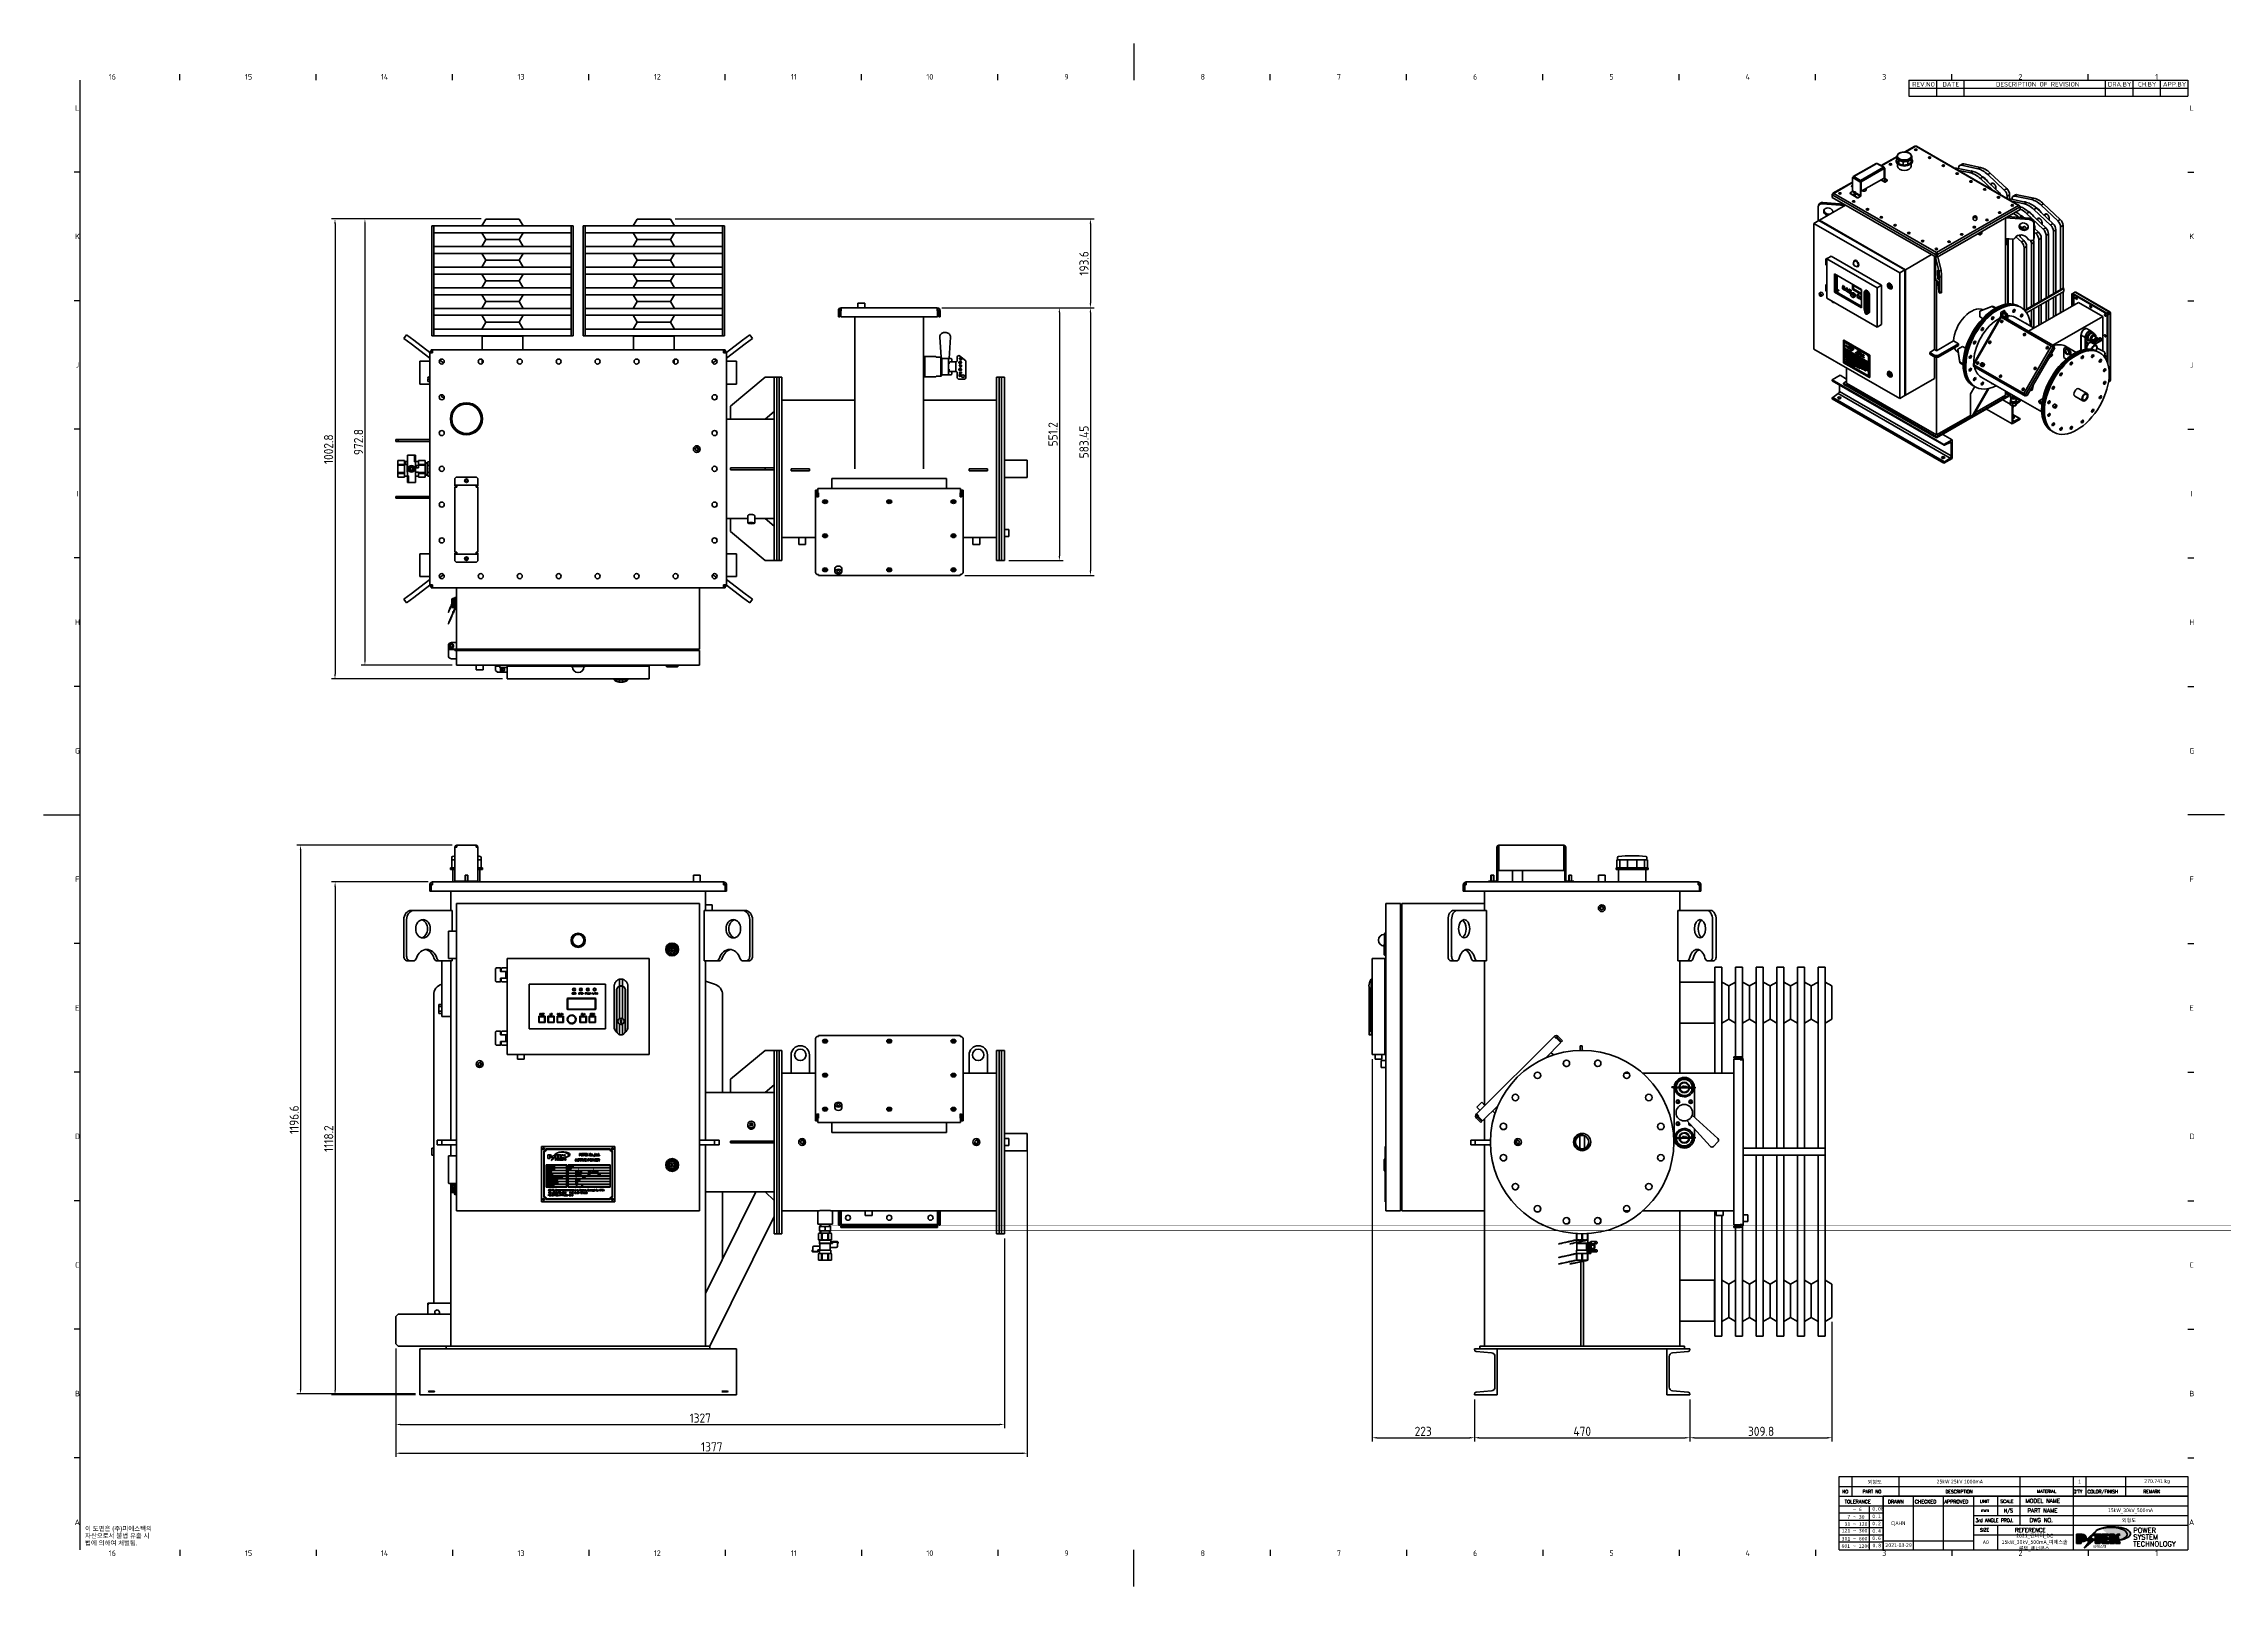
# Model space of a CAD drawing. Header units: millimetres. Extents: x 0 to 4756, y 0 to 3364.
import ezdxf
from ezdxf.enums import TextEntityAlignment as Align

# ---------------------------------------------------------------- set-up
doc = ezdxf.new("R2010")
doc.units = ezdxf.units.MM
doc.header["$LTSCALE"] = 4
doc.layers.get('0').update_dxf_attribs({"color": 3, "lineweight": 25})
for name, color, linetype, lineweight in [('가시적인 것(ISO)', 3, 'Continuous', 40), ('가시적인 좁은 것(ISO)', 3, 'Continuous', 35), ('경계(ISO)', 7, 'Continuous', 25), ('기호(ISO)', 5, 'Continuous', 25), ('제목(ISO)', 5, 'Continuous', 50), ('치수(ISO)', 2, 'Continuous', 25), ('해치(ISO)', 7, 'Continuous', 18)]:
    doc.layers.add(name, color=color, linetype=linetype, lineweight=lineweight)
doc.styles.add('HAN_291', font='')
doc.styles.add('HAN_370', font='', dxfattribs={"width": 2})
doc.styles.add('ISO ProportionalPSTEK', font='isocp.shx')
doc.styles.add('RC_284', font='ROMANC.shx')
doc.styles.add('RC_287', font='ROMANC.shx')
doc.styles.add('RC_292', font='ROMANC.shx')
doc.styles.add('ROMANT_294', font='romant.shx')
doc.styles.add('문자 텍스트_PSTEK_POSCO', font='isocp.shx')
doc.styles.add('치수 텍스트_PSTEK_POSCO', font='isocp.shx')
doc.styles.add('텍스트 스타일198', font='tahoma.ttf')
doc.styles.add('텍스트 스타일333', font='ROMANC.shx', dxfattribs={"width": 0.8})
doc.styles.get('HAN_291').set_extended_font_data('GulimChe')
doc.styles.get('HAN_370').set_extended_font_data('GulimChe')
doc.dimstyles.new('치수_PSTEK_POSCO', dxfattribs={"dimscale": 4, "dimtxt": 5, "dimasz": 2.5, "dimexe": 2, "dimexo": 2.5, "dimgap": 1, "dimtad": 1, "dimrnd": 1e-08, "dimdsep": 46, "dimtxsty": '치수 텍스트_PSTEK_POSCO', "dimcen": 0.09, "dimdle": 10, "dimclrd": 7, "dimclre": 7, "dimclrt": 2, "dimadec": 1, "dimazin": 2, "dimtfac": 1, "dimtmove": 0, "dimatfit": 3, "dimfxl": 0, "dimtolj": 1, "dimlwd": -1, "dimlwe": -1, "dimarcsym": 0})

# ---------------------------------------------------------------- blocks, each defined once
blk = doc.blocks.new('경계 Default Border')
at = {"layer": '경계(ISO)'}
for p, q in [((74.3, 821), (74.3, 824.4)), ((148.6, 821), (148.6, 824.4)), ((222.9, 821), (222.9, 824.4)), ((297.3, 821), (297.3, 824.4)), ((371.6, 821), (371.6, 824.4)), ((445.9, 821), (445.9, 824.4)), ((520.2, 821), (520.2, 824.4)), ((668.8, 821), (668.8, 824.4)), ((743.1, 821), (743.1, 824.4)), ((817.4, 821), (817.4, 824.4)), ((891.8, 821), (891.8, 824.4)), ((966.1, 821), (966.1, 824.4)), ((1040.4, 821), (1040.4, 824.4)), ((1114.7, 821), (1114.7, 824.4)), ((20, 770.9), (16.6, 770.9)), ((1169, 770.9), (1172.4, 770.9)), ((20, 700.8), (16.6, 700.8)), ((1169, 700.8), (1172.4, 700.8)), ((20, 630.8), (16.6, 630.8)), ((1169, 630.8), (1172.4, 630.8)), ((20, 560.7), (16.6, 560.7)), ((1169, 560.7), (1172.4, 560.7)), ((20, 490.6), (16.6, 490.6)), ((1169, 490.6), (1172.4, 490.6)), ((20, 350.4), (16.6, 350.4)), ((1169, 350.4), (1172.4, 350.4)), ((20, 280.3), (16.6, 280.3)), ((1169, 280.3), (1172.4, 280.3)), ((20, 210.2), (16.6, 210.2)), ((1169, 210.2), (1172.4, 210.2)), ((20, 140.2), (16.6, 140.2)), ((1169, 140.2), (1172.4, 140.2)), ((20, 70.1), (16.6, 70.1)), ((1169, 70.1), (1172.4, 70.1)), ((74.3, 20), (74.3, 16.6)), ((148.6, 20), (148.6, 16.6)), ((222.9, 20), (222.9, 16.6)), ((297.3, 20), (297.3, 16.6)), ((371.6, 20), (371.6, 16.6)), ((445.9, 20), (445.9, 16.6)), ((520.2, 20), (520.2, 16.6)), ((668.8, 20), (668.8, 16.6)), ((743.1, 20), (743.1, 16.6)), ((817.4, 20), (817.4, 16.6)), ((891.8, 20), (891.8, 16.6)), ((966.1, 20), (966.1, 16.6)), ((1040.4, 20), (1040.4, 16.6)), ((1114.7, 20), (1114.7, 16.6))]:
    blk.add_line(p, q, dxfattribs=at)
at = {"layer": '경계(ISO)', "flags": 128}
for points in [[(594.5, 841), (594.5, 821)], [(20, 20), (20, 821)], [(0, 420.5), (20, 420.5)], [(1189, 420.5), (1169, 420.5)], [(594.5, 0), (594.5, 20)]]:
    blk.add_lwpolyline(points, dxfattribs=at)
at = {"layer": '경계(ISO)', "color": 2, "char_height": 3, "attachment_point": 7, "style": '문자 텍스트_PSTEK_POSCO'}
for s, insert in [('16', (35.5, 821.4)), ('15', (109.8, 821.4)), ('14', (183.9, 821.4)), ('13', (258.4, 821.4)), ('12', (332.7, 821.4)), ('11', (407.4, 821.4)), ('10', (481.3, 821.4)), ('9', (556.5, 821.4)), ('8', (630.8, 821.4)), ('7', (705.1, 821.4)), ('6', (779.4, 821.4)), ('5', (853.7, 821.4)), ('4', (927.9, 821.4)), ('3', (1002.4, 821.4)), ('2', (1076.7, 821.4)), ('1', (1151.3, 821.4)), ('L', (17.2, 804.4)), ('L', (1170, 804.4)), ('K', (17.1, 734.4)), ('K', (1169.9, 734.4)), ('J', (17.4, 664.3)), ('J', (1170.2, 664.3)), ('I', (17.9, 594.2)), ('I', (1170.7, 594.2)), ('H', (17.1, 524.1)), ('H', (1169.9, 524.1)), ('G', (17.1, 454)), ('G', (1169.9, 454)), ('F', (17.2, 384)), ('F', (1170, 384)), ('E', (17.2, 313.8)), ('E', (1170, 313.8)), ('D', (17.1, 243.8)), ('D', (1169.9, 243.8)), ('C', (17.2, 173.7)), ('C', (1170, 173.7)), ('B', (17.1, 103.6)), ('B', (1169.9, 103.6)), ('A', (16.9, 33.5)), ('A', (1169.7, 33.5)), ('16', (35.5, 16.6)), ('15', (109.8, 16.6)), ('14', (183.9, 16.6)), ('13', (258.4, 16.6)), ('12', (332.7, 16.6)), ('11', (407.4, 16.6)), ('10', (481.3, 16.6)), ('9', (556.5, 16.6)), ('8', (630.8, 16.6)), ('7', (705.1, 16.6)), ('6', (779.4, 16.6)), ('5', (853.7, 16.6)), ('4', (927.9, 16.6)), ('3', (1002.4, 16.6)), ('2', (1076.7, 16.6)), ('1', (1151.3, 16.6))]:
    blk.add_mtext(s, dxfattribs=dict(at, insert=insert))
blk = doc.blocks.new('제목 블록 PSTEK')
h = blk.add_hatch(color=1)
edge = h.paths.add_edge_path(flags=0)
edge.add_line((314.2, 19.6), (314.2, 17))
edge.add_line((314.2, 17), (314.3, 17))
edge.add_arc((314.3, 17.7), 0.651, 270, 360)
edge.add_line((315, 17.7), (315, 19))
edge.add_arc((314.3, 19), 0.651, 0, 90)
edge.add_line((314.3, 19.6), (314.2, 19.6))
edge = h.paths.add_edge_path()
edge.add_arc((315, 18.3), 1.97, 270, 450)
edge.add_line((315, 20.3), (311.8, 20.3))
edge.add_line((311.8, 20.3), (311.8, 15.3))
edge.add_line((311.8, 15.3), (314.2, 15.3))
edge.add_line((314.2, 15.3), (314.2, 16.3))
edge.add_line((314.2, 16.3), (315, 16.3))
h = blk.add_hatch(color=252)
edge = h.paths.add_edge_path()
edge.add_arc((315, 18.3), 1.97, 270, 406.8279)
edge.add_arc((315.2, 18.1), 1.97, -90, 53.561, ccw=False)
edge.add_line((315.2, 16.2), (314.4, 16.2))
edge.add_line((314.4, 16.2), (314.4, 15.2))
edge.add_line((314.4, 15.2), (311.9, 15.2))
edge.add_line((311.9, 15.2), (311.9, 15.3))
edge.add_line((311.9, 15.3), (314.2, 15.3))
edge.add_line((314.2, 15.3), (314.2, 16.3))
edge.add_line((314.2, 16.3), (315, 16.3))
h = blk.add_hatch(color=252)
edge = h.paths.add_edge_path()
edge.add_line((314.4, 19.5), (314.5, 19.5))
edge.add_arc((314.5, 18.8), 0.651, 60.4189, 90, ccw=False)
edge.add_arc((314.3, 19), 0.651, 39.9699, 90)
edge.add_line((314.3, 19.6), (314.2, 19.6))
edge.add_line((314.2, 19.6), (314.2, 17))
edge.add_line((314.2, 17), (314.3, 17))
edge.add_arc((314.3, 17.7), 0.651, 270, 274.6931)
edge.add_line((314.4, 17), (314.4, 19.5))
for color, points in [(252, [(317.2, 17.1), (322, 21.6), (322.3, 21.9), (317, 17), (318.8, 16.2), (316, 12.7), (316.3, 13), (318.9, 16.3)]), (5, [(321.6, 17.4), (319.5, 18.2), (322.5, 22), (317.2, 17.1), (318.9, 16.3), (316.2, 12.8)]), (1, [(324.5, 19.6), (325.2, 19.6), (325.2, 20.3), (321.2, 20.3), (321.2, 19.6), (322, 19.6), (322, 15.3), (324.5, 15.3)]), (252, [(322, 19.6), (321.4, 19.6), (321.4, 19.5), (322, 19.5)]), (252, [(324.7, 19.5), (325.4, 19.5), (325.4, 20.1), (325.2, 20.1), (325.2, 19.6), (324.5, 19.6), (324.5, 15.3), (322.2, 15.3), (322.2, 15.2), (324.7, 15.2)]), (1, [(329.2, 20.3), (325.7, 20.3), (325.7, 15.3), (329.4, 15.3), (329.4, 16), (328.1, 16), (328.1, 17.6), (329.2, 17.6), (329.2, 18.3), (328.1, 18.3), (328.1, 19.6), (329.2, 19.6)]), (252, [(329.5, 15.8), (329.4, 15.8), (329.4, 15.3), (325.8, 15.3), (325.8, 15.2), (329.5, 15.2)]), (252, [(328.3, 19.5), (329.4, 19.5), (329.4, 20.1), (329.2, 20.1), (329.2, 19.6), (328.1, 19.6), (328.1, 18.3), (328.3, 18.3)]), (252, [(328.3, 17.4), (329.4, 17.4), (329.4, 18.1), (329.2, 18.1), (329.2, 17.6), (328.1, 17.6), (328.1, 16), (328.3, 16)]), (1, [(332.3, 20.3), (329.9, 20.3), (329.9, 15.3), (332.3, 15.3), (332.3, 17.4), (333.1, 15.3), (335.5, 15.3), (334.3, 19.3), (335.4, 20.3), (334.3, 20.3), (332.3, 19)]), (252, [(332.5, 16.9), (332.3, 17.4), (332.3, 15.3), (330, 15.3), (330, 15.2), (332.5, 15.2)]), (252, [(332.5, 20.1), (332.3, 20.1), (332.3, 19), (332.5, 19.1)]), (252, [(335.6, 20.1), (335.3, 20.1), (334.3, 19.3), (335.5, 15.3), (333.2, 15.3), (333.2, 15.2), (335.7, 15.2), (334.4, 19.2)])]:
    blk.add_hatch(color=color).paths.add_polyline_path(points)
at = {"layer": '해치(ISO)'}
h = blk.add_hatch(color=140, dxfattribs=at)
edge = h.paths.add_edge_path()
edge.add_ellipse((330.4, 20.2), major_axis=(9.1, 0), ratio=0.40699, start_angle=301.3098, end_angle=507.7437)
edge.add_ellipse((331.5, 20.5), major_axis=(-9.82, 0), ratio=0.39426, start_angle=111.5121, end_angle=334.4703, ccw=False)
edge.add_line((335.1, 16.9), (335.1, 17))
at = {"color": 180}
for p, q in [((182.5, 11.8), (182.5, 51.6)), ((182.5, 51.6), (372.5, 51.6)), ((189.3, 51.6), (189.3, 41)), ((215.2, 41), (215.2, 51.6)), ((280.9, 51.6), (280.9, 41)), ((310.1, 51.6), (310.1, 41)), ((316.9, 51.6), (316.9, 41)), ((338.5, 51.6), (338.5, 41)), ((372.5, 51.6), (372.5, 11.8)), ((182.5, 46.3), (372.5, 46.3)), ((182.5, 41), (206.5, 41)), ((182.5, 35.7), (206.5, 35.7)), ((198.9, 12), (198.9, 35.7)), ((206.5, 35.7), (372.5, 35.7)), ((222.9, 11.8), (222.9, 41)), ((239.4, 11.8), (239.4, 41)), ((255.9, 11.8), (255.9, 41)), ((268.7, 41), (268.7, 30.4)), ((280.9, 41), (280.9, 25.2)), ((310.1, 41), (310.1, 11.8)), ((182.5, 31.8), (206.5, 31.8)), ((182.5, 27.8), (206.5, 27.8)), ((182.5, 23.9), (206.5, 23.9)), ((255.9, 30.4), (372.5, 30.4)), ((255.9, 25.2), (372.5, 25.2)), ((268.7, 25.2), (268.7, 11.8)), ((182.5, 19.9), (206.5, 19.9)), ((182.5, 16), (206.5, 16)), ((206.5, 16.7), (255.9, 16.7)), ((255.9, 19.9), (310.1, 19.9)), ((182.5, 11.8), (372.5, 11.8))]:
    blk.add_line(p, q, dxfattribs=at)
at = {"color": 7, "lineweight": 50}
for p, q in [((206.5, 11.8), (206.5, 41)), ((206.5, 41), (372.5, 41))]:
    blk.add_line(p, q, dxfattribs=at)
at = {"color": 7}
for p, q in [((315, 20.3), (311.8, 20.3)), ((311.8, 20.3), (311.8, 15.3)), ((315, 20.3), (311.8, 20.3)), ((311.8, 20.3), (311.8, 15.3)), ((311.8, 15.3), (314.2, 15.3)), ((311.8, 15.3), (314.2, 15.3)), ((314.2, 15.3), (311.9, 15.3)), ((311.9, 15.3), (311.9, 15.2)), ((311.9, 15.2), (314.4, 15.2)), ((314.2, 17), (314.2, 19.6)), ((314.2, 19.6), (314.3, 19.6)), ((314.3, 19.6), (314.2, 19.6)), ((314.2, 19.6), (314.2, 17)), ((314.2, 17), (314.2, 19.6)), ((314.2, 19.6), (314.3, 19.6)), ((314.3, 17), (314.2, 17)), ((314.2, 17), (314.3, 17)), ((314.3, 17), (314.2, 17)), ((314.2, 16.3), (315, 16.3)), ((314.2, 15.3), (314.2, 16.3)), ((315, 16.3), (314.2, 16.3)), ((314.2, 16.3), (314.2, 15.3)), ((314.2, 16.3), (315, 16.3)), ((314.2, 15.3), (314.2, 16.3)), ((314.4, 19.5), (314.5, 19.5)), ((314.4, 17), (314.4, 19.5)), ((314.4, 16.2), (315.2, 16.2)), ((314.4, 15.2), (314.4, 16.2)), ((315, 19), (315, 17.7)), ((315, 19), (315, 17.7)), ((318.8, 16.2), (316, 12.7)), ((316, 12.7), (316.3, 13)), ((316.2, 12.8), (321.6, 17.4)), ((318.9, 16.3), (316.2, 12.8)), ((316.3, 13), (318.9, 16.3)), ((322.3, 21.9), (317, 17)), ((317, 17), (318.8, 16.2)), ((322.5, 22), (317.2, 17.1)), ((317.2, 17.1), (322, 21.6)), ((318.9, 16.3), (317.2, 17.1)), ((317.2, 17.1), (318.9, 16.3)), ((319.5, 18.2), (322.5, 22)), ((321.6, 17.4), (319.5, 18.2)), ((325.2, 20.3), (321.2, 20.3)), ((321.2, 20.3), (321.2, 19.6)), ((325.2, 20.3), (321.2, 20.3)), ((321.2, 20.3), (321.2, 19.6)), ((321.2, 19.6), (322, 19.6)), ((321.2, 19.6), (322, 19.6)), ((321.4, 19.6), (321.4, 19.5)), ((322, 19.6), (321.4, 19.6)), ((321.4, 19.5), (322, 19.5)), ((322, 21.6), (322.3, 21.9)), ((322, 19.6), (322, 15.3)), ((322, 19.5), (322, 19.6)), ((322, 19.6), (322, 15.3)), ((322, 15.3), (324.5, 15.3)), ((322, 15.3), (324.5, 15.3)), ((324.5, 15.3), (322.2, 15.3)), ((322.2, 15.3), (322.2, 15.2)), ((322.2, 15.2), (324.7, 15.2)), ((324.5, 19.6), (325.2, 19.6)), ((324.5, 15.3), (324.5, 19.6)), ((325.2, 19.6), (324.5, 19.6)), ((324.5, 19.6), (324.5, 15.3)), ((324.5, 19.6), (325.2, 19.6)), ((324.5, 15.3), (324.5, 19.6)), ((324.7, 19.5), (325.4, 19.5)), ((324.7, 15.2), (324.7, 19.5)), ((325.2, 19.6), (325.2, 20.3)), ((325.2, 19.6), (325.2, 20.3)), ((325.4, 20.1), (325.2, 20.1)), ((325.2, 20.1), (325.2, 19.6)), ((325.4, 19.5), (325.4, 20.1)), ((329.2, 20.3), (325.7, 20.3)), ((325.7, 20.3), (325.7, 15.3)), ((325.7, 20.3), (325.7, 15.3)), ((329.2, 20.3), (325.7, 20.3)), ((325.7, 15.3), (329.4, 15.3)), ((325.7, 15.3), (329.4, 15.3)), ((329.4, 15.3), (325.8, 15.3)), ((325.8, 15.3), (325.8, 15.2)), ((325.8, 15.2), (329.5, 15.2)), ((328.1, 18.3), (328.1, 19.6)), ((328.1, 19.6), (329.2, 19.6)), ((329.2, 19.6), (328.1, 19.6)), ((328.1, 19.6), (328.1, 18.3)), ((328.1, 18.3), (328.1, 19.6)), ((328.1, 19.6), (329.2, 19.6)), ((329.2, 18.3), (328.1, 18.3)), ((328.1, 18.3), (328.3, 18.3)), ((329.2, 18.3), (328.1, 18.3)), ((328.1, 17.6), (329.2, 17.6)), ((328.1, 16), (328.1, 17.6)), ((329.2, 17.6), (328.1, 17.6)), ((328.1, 17.6), (328.1, 16)), ((328.1, 17.6), (329.2, 17.6)), ((328.1, 16), (328.1, 17.6)), ((329.4, 16), (328.1, 16)), ((328.1, 16), (328.3, 16)), ((329.4, 16), (328.1, 16)), ((328.3, 18.3), (328.3, 19.5)), ((328.3, 19.5), (329.4, 19.5)), ((328.3, 16), (328.3, 17.4)), ((328.3, 17.4), (329.4, 17.4)), ((329.2, 19.6), (329.2, 20.3)), ((329.2, 19.6), (329.2, 20.3)), ((329.4, 20.1), (329.2, 20.1)), ((329.2, 20.1), (329.2, 19.6)), ((329.2, 17.6), (329.2, 18.3)), ((329.2, 17.6), (329.2, 18.3)), ((329.4, 18.1), (329.2, 18.1)), ((329.2, 18.1), (329.2, 17.6)), ((329.4, 19.5), (329.4, 20.1)), ((329.4, 17.4), (329.4, 18.1)), ((329.4, 15.3), (329.4, 16)), ((329.4, 15.3), (329.4, 16)), ((329.5, 15.8), (329.4, 15.8)), ((329.4, 15.8), (329.4, 15.3)), ((329.5, 15.2), (329.5, 15.8)), ((332.3, 20.3), (329.9, 20.3)), ((329.9, 20.3), (329.9, 15.3)), ((329.9, 20.3), (329.9, 15.3)), ((332.3, 20.3), (329.9, 20.3)), ((329.9, 15.3), (332.3, 15.3)), ((329.9, 15.3), (332.3, 15.3)), ((332.3, 15.3), (330, 15.3)), ((330, 15.3), (330, 15.2)), ((330, 15.2), (332.5, 15.2)), ((334.3, 20.3), (332.3, 19)), ((332.3, 19), (332.3, 20.3)), ((334.3, 20.3), (332.3, 19)), ((332.3, 19), (332.3, 20.3)), ((332.5, 20.1), (332.3, 20.1)), ((332.3, 20.1), (332.3, 19)), ((332.3, 19), (332.5, 19.1)), ((332.3, 17.4), (333.1, 15.3)), ((332.3, 15.3), (332.3, 17.4)), ((332.5, 16.9), (332.3, 17.4)), ((332.3, 17.4), (332.3, 15.3)), ((332.3, 17.4), (333.1, 15.3)), ((332.3, 15.3), (332.3, 17.4)), ((332.5, 19.1), (332.5, 20.1)), ((332.5, 15.2), (332.5, 16.9)), ((333.1, 15.3), (335.5, 15.3)), ((333.1, 15.3), (335.5, 15.3)), ((335.5, 15.3), (333.2, 15.3)), ((333.2, 15.3), (333.2, 15.2)), ((333.2, 15.2), (335.7, 15.2)), ((334.3, 19.3), (335.4, 20.3)), ((335.4, 20.3), (334.3, 20.3)), ((334.3, 19.3), (335.4, 20.3)), ((335.4, 20.3), (334.3, 20.3)), ((335.3, 20.1), (334.3, 19.3)), ((335.5, 15.3), (334.3, 19.3)), ((334.3, 19.3), (335.5, 15.3)), ((335.5, 15.3), (334.3, 19.3)), ((334.4, 19.2), (335.6, 20.1)), ((335.7, 15.2), (334.4, 19.2)), ((335.6, 20.1), (335.3, 20.1)), ((345, 17.5), (345, 17.7))]:
    blk.add_line(p, q, dxfattribs=at)
at = {"color": 1}
for p, q in [((315, 20.3), (311.8, 20.3)), ((311.8, 20.3), (311.8, 15.3)), ((311.8, 15.3), (314.2, 15.3)), ((314.2, 17), (314.2, 19.6)), ((314.2, 19.6), (314.3, 19.6)), ((314.3, 17), (314.2, 17)), ((314.2, 16.3), (315, 16.3)), ((314.2, 15.3), (314.2, 16.3)), ((315, 19), (315, 17.7)), ((325.2, 20.3), (321.2, 20.3)), ((321.2, 20.3), (321.2, 19.6)), ((321.2, 19.6), (322, 19.6)), ((322, 19.6), (322, 15.3)), ((322, 15.3), (324.5, 15.3)), ((324.5, 19.6), (325.2, 19.6)), ((324.5, 15.3), (324.5, 19.6)), ((325.2, 19.6), (325.2, 20.3)), ((329.2, 20.3), (325.7, 20.3)), ((325.7, 20.3), (325.7, 15.3)), ((325.7, 15.3), (329.4, 15.3)), ((328.1, 18.3), (328.1, 19.6)), ((328.1, 19.6), (329.2, 19.6)), ((329.2, 18.3), (328.1, 18.3)), ((328.1, 17.6), (329.2, 17.6)), ((328.1, 16), (328.1, 17.6)), ((329.4, 16), (328.1, 16)), ((329.2, 19.6), (329.2, 20.3)), ((329.2, 17.6), (329.2, 18.3)), ((329.4, 15.3), (329.4, 16)), ((332.3, 20.3), (329.9, 20.3)), ((329.9, 20.3), (329.9, 15.3)), ((329.9, 15.3), (332.3, 15.3)), ((334.3, 20.3), (332.3, 19)), ((332.3, 19), (332.3, 20.3)), ((332.3, 17.4), (333.1, 15.3)), ((332.3, 15.3), (332.3, 17.4)), ((333.1, 15.3), (335.5, 15.3)), ((334.3, 19.3), (335.4, 20.3)), ((335.4, 20.3), (334.3, 20.3)), ((335.5, 15.3), (334.3, 19.3))]:
    blk.add_line(p, q, dxfattribs=at)
at = {"color": 5}
for p, q in [((316.2, 12.8), (321.6, 17.4)), ((318.9, 16.3), (316.2, 12.8)), ((322.5, 22), (317.2, 17.1)), ((317.2, 17.1), (318.9, 16.3)), ((319.5, 18.2), (322.5, 22)), ((321.6, 17.4), (319.5, 18.2))]:
    blk.add_line(p, q, dxfattribs=at)
at = {"color": 7}
for centre, radius, start, end in [((314.3, 19), 0.651, 0, 90), ((314.3, 19), 0.651, 39.9699, 90), ((314.3, 19), 0.651, 0, 90), ((314.3, 17.7), 0.651, 270, 0), ((314.3, 17.7), 0.651, 270, 0), ((314.3, 17.7), 0.651, 270, 274.6931), ((314.5, 18.8), 0.651, 60.4189, 90), ((315, 18.3), 1.97, 270, 90), ((315, 18.3), 1.97, 270, 90), ((315, 18.3), 1.97, 270, 46.8279), ((315.2, 18.1), 1.97, 270, 53.561)]:
    blk.add_arc(centre, radius, start, end, dxfattribs=at)
at = {"color": 1}
for centre, radius, start, end in [((314.3, 19), 0.651, 0, 90), ((314.3, 17.7), 0.651, 270, 0), ((315, 18.3), 1.97, 270, 90)]:
    blk.add_arc(centre, radius, start, end, dxfattribs=at)
at = {"layer": '제목(ISO)', "lineweight": 18}
blk.add_line((182.5, 35.7), (182.5, 11.8), dxfattribs=at)
at = {"layer": '제목(ISO)'}
for p, q in [((315, 20.3), (311.8, 20.3)), ((311.8, 20.3), (311.8, 15.3)), ((311.8, 15.3), (314.2, 15.3)), ((314.2, 15.3), (311.9, 15.3)), ((311.9, 15.3), (311.9, 15.2)), ((311.9, 15.2), (314.4, 15.2)), ((314.2, 17), (314.2, 19.6)), ((314.2, 19.6), (314.3, 19.6)), ((314.3, 19.6), (314.2, 19.6)), ((314.2, 19.6), (314.2, 17)), ((314.3, 17), (314.2, 17)), ((314.2, 17), (314.3, 17)), ((314.2, 15.3), (314.2, 16.3)), ((314.2, 16.3), (315, 16.3)), ((315, 16.3), (314.2, 16.3)), ((314.2, 16.3), (314.2, 15.3)), ((314.4, 19.5), (314.5, 19.5)), ((314.4, 17), (314.4, 19.5)), ((314.4, 15.2), (314.4, 16.2)), ((314.4, 16.2), (315.2, 16.2)), ((315, 19), (315, 17.7)), ((318.8, 16.2), (316, 12.7)), ((316, 12.7), (316.3, 13)), ((316.2, 12.8), (321.6, 17.4)), ((318.9, 16.3), (316.2, 12.8)), ((316.3, 13), (318.9, 16.3)), ((322.3, 21.9), (317, 17)), ((317, 17), (318.8, 16.2)), ((322.5, 22), (317.2, 17.1)), ((317.2, 17.1), (322, 21.6)), ((317.2, 17.1), (318.9, 16.3)), ((318.9, 16.3), (317.2, 17.1)), ((319.5, 18.2), (322.5, 22)), ((321.6, 17.4), (319.5, 18.2)), ((325.2, 20.3), (321.2, 20.3)), ((321.2, 20.3), (321.2, 19.6)), ((321.2, 19.6), (322, 19.6)), ((322, 19.6), (321.4, 19.6)), ((321.4, 19.6), (321.4, 19.5)), ((321.4, 19.5), (322, 19.5)), ((322, 21.6), (322.3, 21.9)), ((322, 19.6), (322, 15.3)), ((322, 19.5), (322, 19.6)), ((322, 15.3), (324.5, 15.3)), ((324.5, 15.3), (322.2, 15.3)), ((322.2, 15.3), (322.2, 15.2)), ((322.2, 15.2), (324.7, 15.2)), ((324.5, 19.6), (325.2, 19.6)), ((324.5, 15.3), (324.5, 19.6)), ((325.2, 19.6), (324.5, 19.6)), ((324.5, 19.6), (324.5, 15.3)), ((324.7, 19.5), (325.4, 19.5)), ((324.7, 15.2), (324.7, 19.5)), ((325.2, 19.6), (325.2, 20.3)), ((325.4, 20.1), (325.2, 20.1)), ((325.2, 20.1), (325.2, 19.6)), ((325.4, 19.5), (325.4, 20.1)), ((329.2, 20.3), (325.7, 20.3)), ((325.7, 20.3), (325.7, 15.3)), ((325.7, 15.3), (329.4, 15.3)), ((329.4, 15.3), (325.8, 15.3)), ((325.8, 15.3), (325.8, 15.2)), ((325.8, 15.2), (329.5, 15.2)), ((328.1, 18.3), (328.1, 19.6)), ((328.1, 19.6), (329.2, 19.6)), ((329.2, 19.6), (328.1, 19.6)), ((328.1, 19.6), (328.1, 18.3)), ((329.2, 18.3), (328.1, 18.3)), ((328.1, 18.3), (328.3, 18.3)), ((328.1, 16), (328.1, 17.6)), ((328.1, 17.6), (329.2, 17.6)), ((329.2, 17.6), (328.1, 17.6)), ((328.1, 17.6), (328.1, 16)), ((329.4, 16), (328.1, 16)), ((328.1, 16), (328.3, 16)), ((328.3, 19.5), (329.4, 19.5)), ((328.3, 18.3), (328.3, 19.5)), ((328.3, 17.4), (329.4, 17.4)), ((328.3, 16), (328.3, 17.4)), ((329.2, 19.6), (329.2, 20.3)), ((329.4, 20.1), (329.2, 20.1)), ((329.2, 20.1), (329.2, 19.6)), ((329.2, 17.6), (329.2, 18.3)), ((329.4, 18.1), (329.2, 18.1)), ((329.2, 18.1), (329.2, 17.6)), ((329.4, 19.5), (329.4, 20.1)), ((329.4, 17.4), (329.4, 18.1)), ((329.4, 15.3), (329.4, 16)), ((329.5, 15.8), (329.4, 15.8)), ((329.4, 15.8), (329.4, 15.3)), ((329.5, 15.2), (329.5, 15.8)), ((332.3, 20.3), (329.9, 20.3)), ((329.9, 20.3), (329.9, 15.3)), ((329.9, 15.3), (332.3, 15.3)), ((332.3, 15.3), (330, 15.3)), ((330, 15.3), (330, 15.2)), ((330, 15.2), (332.5, 15.2)), ((334.3, 20.3), (332.3, 19)), ((332.3, 19), (332.3, 20.3)), ((332.5, 20.1), (332.3, 20.1)), ((332.3, 20.1), (332.3, 19)), ((332.3, 19), (332.5, 19.1)), ((332.3, 15.3), (332.3, 17.4)), ((332.3, 17.4), (333.1, 15.3)), ((332.5, 16.9), (332.3, 17.4)), ((332.3, 17.4), (332.3, 15.3)), ((332.5, 19.1), (332.5, 20.1)), ((332.5, 15.2), (332.5, 16.9)), ((333.1, 15.3), (335.5, 15.3)), ((335.5, 15.3), (333.2, 15.3)), ((333.2, 15.3), (333.2, 15.2)), ((333.2, 15.2), (335.7, 15.2)), ((334.3, 19.3), (335.4, 20.3)), ((335.4, 20.3), (334.3, 20.3)), ((335.3, 20.1), (334.3, 19.3)), ((335.5, 15.3), (334.3, 19.3)), ((334.3, 19.3), (335.5, 15.3)), ((334.4, 19.2), (335.6, 20.1)), ((335.7, 15.2), (334.4, 19.2)), ((335.6, 20.1), (335.3, 20.1))]:
    blk.add_line(p, q, dxfattribs=at)
at = {"layer": '제목(ISO)', "color": 4}
blk.add_line((335.1, 16.9), (335.1, 17), dxfattribs=at)
at = {"layer": '제목(ISO)'}
for centre, radius, start, end in [((314.3, 19), 0.651, 0, 90), ((314.3, 19), 0.651, 39.9699, 90), ((314.3, 17.7), 0.651, 270, 0), ((314.3, 17.7), 0.651, 270, 274.6931), ((314.5, 18.8), 0.651, 60.4189, 90), ((315, 18.3), 1.97, 46.8279, 90), ((315, 18.3), 1.97, 270, 46.8279), ((315, 18.3), 1.97, 270, 46.8279), ((315.2, 18.1), 1.97, 270, 53.561)]:
    blk.add_arc(centre, radius, start, end, dxfattribs=at)
at = {"layer": '제목(ISO)', "color": 4}
for centre, major_axis, ratio, start_param, end_param in [((331.5, 20.5), (9.82, 0), 0.39426, 5.087845, 8.9792), ((330.4, 20.2), (9.1, 0), 0.40699, 5.258849, 8.861799)]:
    blk.add_ellipse(centre, major_axis=major_axis, ratio=ratio, start_param=start_param, end_param=end_param, dxfattribs=at)
at = {"color": 2}
for s, height, style, p in [('NO', 1.74, 'RC_284', (184.1, 42.6)), (' TOLERANCE', 1.9, 'RC_287', (184.1, 37)), ('PART NO', 1.74, 'RC_284', (195.3, 42.6)), ('DRAWN', 1.9, 'RC_287', (209, 37)), ('CHECKED', 1.9, 'RC_287', (223.7, 37)), ('APPROVED', 1.9, 'RC_287', (239.8, 37)), ('DESCRIPTION', 1.742, 'RC_284', (240.4, 42.6)), ('UNIT', 1.74, 'RC_284', (259.2, 37.3)), ('SCALE', 1.74, 'RC_284', (270.3, 37.3)), ('MODEL NAME', 2.18, 'RC_292', (284.1, 37.3)), ("Q'TY", 1.74, 'RC_284', (310.1, 42.6)), ('COLOR/FINISH', 1.742, 'RC_284', (317.8, 42.6)), ('REMARK', 1.74, 'RC_284', (348.3, 42.6)), (' 31 ~ 120', 2, 'HAN_291', (183.8, 24.8)), ('  7 ~ 30', 2, 'HAN_291', (183.8, 28.7)), ('    ~ 6', 2, 'HAN_291', (183.8, 32.8)), ('0.08', 2, 'HAN_291', (200.5, 33.1)), ('0.1', 2, 'HAN_291', (200.5, 29)), ('0.2', 2, 'HAN_291', (200.5, 25.1)), ('mm', 1.74, 'RC_284', (259.7, 32.4)), ('PART NAME', 2.18, 'RC_292', (285.1, 32)), (' DWG NO.', 2.18, 'RC_292', (284.8, 26.8)), ('601 ~ 1200', 2, 'HAN_291', (183.7, 12.8)), ('121 ~ 300', 2, 'HAN_291', (183.8, 21.2)), ('301 ~ 600', 2, 'HAN_291', (183.8, 16.8)), ('0.4', 2, 'HAN_291', (200.5, 21)), ('0.6', 2, 'HAN_291', (200.5, 17.1)), ('0.8', 2, 'HAN_291', (200.6, 13.1)), ('SIZE', 1.74, 'RC_284', (259.2, 21.7)), ('REFERENCE', 2.18, 'RC_292', (278.3, 21.4))]:
    blk.add_text(s, height=height, dxfattribs=dict(at, style=style)).set_placement(p)
at = {"color": 2, "style": 'RC_284'}
blk.add_text('MATERIAL', height=1.74, dxfattribs=at).set_placement((295.5, 43.6), align=Align.MIDDLE_CENTER)
at = {"color": 2, "style": '텍스트 스타일333', "width": 0.8}
blk.add_text('3rd ANGLE PROJ.', height=2, dxfattribs=at).set_placement((256.8, 26.8))
at = {"color": 7, "style": '텍스트 스타일333', "width": 0.8}
blk.add_text('N/S', height=2, dxfattribs=at).set_placement((274.8, 33.1), align=Align.MIDDLE_CENTER)
at = {"color": 7, "style": 'ROMANT_294'}
for s, p in [('POWER', (342.8, 21)), ('TECHNOLOGY', (342.8, 13.6)), ('SYSTEM', (342.8, 17.3))]:
    blk.add_text(s, height=2.7, dxfattribs=at).set_placement(p)
at = {"color": 7, "insert": (320.9, 14.2), "char_height": 1.4, "attachment_point": 1, "line_spacing_factor": 0.332, "style": 'HAN_370'}
blk.add_mtext('\\fHY견고딕|b0|i0;\\H1.4000;피에스텍', dxfattribs=at)
at = {"layer": '제목(ISO)', "color": 7, "style": '텍스트 스타일198'}
for tag, p in [('부품_번호_001', (197.9, 47.7)), ('설명_001', (235.6, 47.9)), ("3._Q'TY_001", (312.7, 47.9)), ('질량\\P3;_001', (348.8, 48.2)), ('설계자_001', (210.7, 25.2)), ('제목_001', (329, 32.3)), ('부품_번호_001', (336.6, 26.8)), ('작성_날짜_001', (207.7, 13.3)), ('시트_크기_001', (260.8, 14.8)), ('프로젝트_002', (271, 15)), ('프로젝트_001', (279, 18.4)), ('프로젝트_003', (280.4, 11.5))]:
    blk.add_attdef(tag, p, '', height=2, dxfattribs=at)
for tag, p in [('재질', (295.5, 48.9)), ('4._COLOR', (327.7, 48.9)), ('1._MODEL_NAME', (341.2, 38.4)), ('점검자', (231.2, 26.2)), ('엔지니어링_승인자', (247.7, 26.2)), ('점검_날짜', (231.2, 14.3)), ('엔지니어링_승인_날짜', (247.7, 14.3))]:
    blk.add_attdef(tag, text='', height=2, dxfattribs=at).set_placement(p, align=Align.MIDDLE_CENTER)
blk = doc.blocks.new('리비전 내역')
at = {"layer": '기호(ISO)'}
for p, q in [((1017, 821), (1169, 821)), ((1017, 821), (1017, 816.7)), ((1032, 821), (1032, 816.7)), ((1047, 821), (1047, 816.7)), ((1124, 821), (1124, 816.7)), ((1139, 821), (1139, 816.7)), ((1154, 821), (1154, 816.7)), ((1169, 821), (1169, 816.7)), ((1017, 816.7), (1169, 816.7)), ((1017, 816.7), (1017, 812.4)), ((1017, 812.4), (1169, 812.4)), ((1032, 816.7), (1032, 812.4)), ((1047, 816.7), (1047, 812.4)), ((1124, 816.7), (1124, 812.4)), ((1139, 816.7), (1139, 812.4)), ((1154, 816.7), (1154, 812.4)), ((1169, 816.7), (1169, 812.4))]:
    blk.add_line(p, q, dxfattribs=at)
at = {"layer": '기호(ISO)', "color": 2, "char_height": 2.5, "attachment_point": 7, "style": 'ISO ProportionalPSTEK'}
for s, insert in [('REV.NO', (1018.8, 817.6)), ('DATE', (1035.3, 817.6)), ('DESCRIPTION OF REVISION', (1064.5, 817.6)), ('DRA.BY', (1125.5, 817.6)), ('CH.BY', (1141.9, 817.6)), ('APP.BY', (1155.5, 817.6))]:
    blk.add_mtext(s, dxfattribs=dict(at, insert=insert))
blk = doc.blocks.new('*D23')
at = {"layer": 'Defpoints', "color": 0}
for p in [(848.5, 1536), (635.7, 417.8), (820.8, 417.8)]:
    blk.add_point(p, dxfattribs=at)
at = {"layer": '치수(ISO)', "color": 7}
for p, q in [((838.5, 1536), (627.7, 1536)), ((635.7, 1526), (635.7, 427.8)), ((810.8, 417.8), (627.7, 417.8))]:
    blk.add_line(p, q, dxfattribs=at)
for points in [[(634, 1526), (637.3, 1526), (635.7, 1536)], [(634, 427.8), (637.3, 427.8), (635.7, 417.8)]]:
    blk.add_solid(points, dxfattribs=at)
at = {"layer": '치수(ISO)', "color": 2, "insert": (621.7, 947.3), "char_height": 20, "attachment_point": 4, "rotation": 90, "style": '치수 텍스트_PSTEK_POSCO'}
blk.add_mtext('\\A1;1118.2', dxfattribs=at)
blk = doc.blocks.new('*D24')
at = {"layer": 'Defpoints', "color": 0}
for p in [(2145.3, 987.6), (768.3, 528.8), (2145.3, 290.3)]:
    blk.add_point(p, dxfattribs=at)
at = {"layer": '치수(ISO)', "color": 7}
for p, q in [((2145.3, 977.6), (2145.3, 282.3)), ((768.3, 518.8), (768.3, 282.3)), ((778.3, 290.3), (2135.3, 290.3))]:
    blk.add_line(p, q, dxfattribs=at)
for points in [[(778.3, 292), (778.3, 288.6), (768.3, 290.3)], [(2135.3, 292), (2135.3, 288.6), (2145.3, 290.3)]]:
    blk.add_solid(points, dxfattribs=at)
at = {"layer": '치수(ISO)', "color": 2, "insert": (1433.8, 304.3), "char_height": 20, "attachment_point": 4, "style": '치수 텍스트_PSTEK_POSCO'}
blk.add_mtext('\\A1;1377', dxfattribs=at)
blk = doc.blocks.new('*D25')
at = {"layer": 'Defpoints', "color": 0}
for p in [(2095.3, 768.8), (768.3, 528.8), (2095.3, 353)]:
    blk.add_point(p, dxfattribs=at)
at = {"layer": '치수(ISO)', "color": 7}
for p, q in [((2095.3, 758.8), (2095.3, 345)), ((768.3, 518.8), (768.3, 345)), ((778.3, 353), (2085.3, 353))]:
    blk.add_line(p, q, dxfattribs=at)
for points in [[(778.3, 354.7), (778.3, 351.4), (768.3, 353)], [(2085.3, 354.7), (2085.3, 351.4), (2095.3, 353)]]:
    blk.add_solid(points, dxfattribs=at)
at = {"layer": '치수(ISO)', "color": 2, "insert": (1408.8, 367), "char_height": 20, "attachment_point": 4, "style": '치수 텍스트_PSTEK_POSCO'}
blk.add_mtext('\\A1;1327', dxfattribs=at)
blk = doc.blocks.new('*D26')
at = {"layer": 'Defpoints', "color": 0}
for p in [(901.1, 1616), (560.4, 419.5), (820.8, 419.5)]:
    blk.add_point(p, dxfattribs=at)
at = {"layer": '치수(ISO)', "color": 7}
for p, q in [((891.1, 1616), (552.4, 1616)), ((560.4, 1606), (560.4, 429.5)), ((810.8, 419.5), (552.4, 419.5))]:
    blk.add_line(p, q, dxfattribs=at)
for points in [[(558.7, 1606), (562, 1606), (560.4, 1616)], [(558.7, 429.5), (562, 429.5), (560.4, 419.5)]]:
    blk.add_solid(points, dxfattribs=at)
at = {"layer": '치수(ISO)', "color": 2, "insert": (546.4, 986.2), "char_height": 20, "attachment_point": 4, "rotation": 90, "style": '치수 텍스트_PSTEK_POSCO'}
blk.add_mtext('\\A1;1196.6', dxfattribs=at)
blk = doc.blocks.new('*D27')
at = {"layer": 'Defpoints', "color": 0}
for p in [(964.4, 2981.6), (635.5, 1978.8), (1010.8, 1978.8)]:
    blk.add_point(p, dxfattribs=at)
at = {"layer": '치수(ISO)', "color": 7}
for p, q in [((954.4, 2981.6), (627.5, 2981.6)), ((635.5, 2971.6), (635.5, 1988.8)), ((1000.8, 1978.8), (627.5, 1978.8))]:
    blk.add_line(p, q, dxfattribs=at)
for points in [[(633.8, 2971.6), (637.2, 2971.6), (635.5, 2981.6)], [(633.8, 1988.8), (637.2, 1988.8), (635.5, 1978.8)]]:
    blk.add_solid(points, dxfattribs=at)
at = {"layer": '치수(ISO)', "color": 2, "insert": (621.5, 2447.2), "char_height": 20, "attachment_point": 4, "rotation": 90, "style": '치수 텍스트_PSTEK_POSCO'}
blk.add_mtext('\\A1;1002.8', dxfattribs=at)
blk = doc.blocks.new('*D28')
at = {"layer": 'Defpoints', "color": 0}
for p in [(964.4, 2981.6), (700.8, 2008.8), (900.8, 2008.8)]:
    blk.add_point(p, dxfattribs=at)
at = {"layer": '치수(ISO)', "color": 7}
for p, q in [((954.4, 2981.6), (692.8, 2981.6)), ((700.8, 2971.6), (700.8, 2018.8)), ((890.8, 2008.8), (692.8, 2008.8))]:
    blk.add_line(p, q, dxfattribs=at)
for points in [[(699.1, 2971.6), (702.4, 2971.6), (700.8, 2981.6)], [(699.1, 2018.8), (702.4, 2018.8), (700.8, 2008.8)]]:
    blk.add_solid(points, dxfattribs=at)
at = {"layer": '치수(ISO)', "color": 2, "insert": (686.8, 2466.8), "char_height": 20, "attachment_point": 4, "rotation": 90, "style": '치수 텍스트_PSTEK_POSCO'}
blk.add_mtext('\\A1;972.8', dxfattribs=at)
blk = doc.blocks.new('*D29')
at = {"layer": 'Defpoints', "color": 0}
for p in [(1948.9, 2788), (1998.9, 2204.5), (2283, 2204.5)]:
    blk.add_point(p, dxfattribs=at)
at = {"layer": '치수(ISO)', "color": 7}
for p, q in [((1958.9, 2788), (2291, 2788)), ((2283, 2778), (2283, 2214.5)), ((2008.9, 2204.5), (2291, 2204.5))]:
    blk.add_line(p, q, dxfattribs=at)
for points in [[(2281.3, 2778), (2284.6, 2778), (2283, 2788)], [(2281.3, 2214.5), (2284.6, 2214.5), (2283, 2204.5)]]:
    blk.add_solid(points, dxfattribs=at)
at = {"layer": '치수(ISO)', "color": 2, "insert": (2269, 2459.8), "char_height": 20, "attachment_point": 4, "rotation": 90, "style": '치수 텍스트_PSTEK_POSCO'}
blk.add_mtext('\\A1;583.45', dxfattribs=at)
blk = doc.blocks.new('*D30')
at = {"layer": 'Defpoints', "color": 0}
for p in [(1948.9, 2788), (2095.3, 2236.8), (2215.3, 2236.8)]:
    blk.add_point(p, dxfattribs=at)
at = {"layer": '치수(ISO)', "color": 7}
for p, q in [((1958.9, 2788), (2223.3, 2788)), ((2215.3, 2778), (2215.3, 2246.8)), ((2105.3, 2236.8), (2223.3, 2236.8))]:
    blk.add_line(p, q, dxfattribs=at)
for points in [[(2213.6, 2778), (2216.9, 2778), (2215.3, 2788)], [(2213.6, 2246.8), (2216.9, 2246.8), (2215.3, 2236.8)]]:
    blk.add_solid(points, dxfattribs=at)
at = {"layer": '치수(ISO)', "color": 2, "insert": (2201.3, 2485.8), "char_height": 20, "attachment_point": 4, "rotation": 90, "style": '치수 텍스트_PSTEK_POSCO'}
blk.add_mtext('\\A1;551.2', dxfattribs=at)
blk = doc.blocks.new('*D31')
at = {"layer": 'Defpoints', "color": 0}
for p in [(1367.1, 2981.6), (1948.9, 2788), (2283, 2788)]:
    blk.add_point(p, dxfattribs=at)
at = {"layer": '치수(ISO)', "color": 7}
for p, q in [((1377.1, 2981.6), (2291, 2981.6)), ((2283, 2971.6), (2283, 2798)), ((1958.9, 2788), (2291, 2788))]:
    blk.add_line(p, q, dxfattribs=at)
for points in [[(2281.3, 2971.6), (2284.6, 2971.6), (2283, 2981.6)], [(2281.3, 2798), (2284.6, 2798), (2283, 2788)]]:
    blk.add_solid(points, dxfattribs=at)
at = {"layer": '치수(ISO)', "color": 2, "insert": (2269, 2858.2), "char_height": 20, "attachment_point": 4, "rotation": 90, "style": '치수 텍스트_PSTEK_POSCO'}
blk.add_mtext('\\A1;193.6', dxfattribs=at)
blk = doc.blocks.new('*D32')
at = {"layer": 'Defpoints', "color": 0}
for p in [(3120.3, 417.8), (3590.3, 417.8), (3590.3, 324.1)]:
    blk.add_point(p, dxfattribs=at)
at = {"layer": '치수(ISO)', "color": 7}
for p, q in [((3120.3, 407.8), (3120.3, 316.1)), ((3590.3, 407.8), (3590.3, 316.1)), ((3130.3, 324.1), (3580.3, 324.1))]:
    blk.add_line(p, q, dxfattribs=at)
for points in [[(3130.3, 325.8), (3130.3, 322.4), (3120.3, 324.1)], [(3580.3, 325.8), (3580.3, 322.4), (3590.3, 324.1)]]:
    blk.add_solid(points, dxfattribs=at)
at = {"layer": '치수(ISO)', "color": 2, "insert": (3336.3, 338.1), "char_height": 20, "attachment_point": 4, "style": '치수 텍스트_PSTEK_POSCO'}
blk.add_mtext('\\A1;470', dxfattribs=at)
blk = doc.blocks.new('*D33')
at = {"layer": 'Defpoints', "color": 0}
for p in [(2897.3, 1159.4), (3120.3, 417.8), (3120.3, 324.1)]:
    blk.add_point(p, dxfattribs=at)
at = {"layer": '치수(ISO)', "color": 7}
for p, q in [((2897.3, 1149.4), (2897.3, 316.1)), ((3120.3, 407.8), (3120.3, 316.1)), ((2907.3, 324.1), (3110.3, 324.1))]:
    blk.add_line(p, q, dxfattribs=at)
for points in [[(2907.3, 325.8), (2907.3, 322.4), (2897.3, 324.1)], [(3110.3, 325.8), (3110.3, 322.4), (3120.3, 324.1)]]:
    blk.add_solid(points, dxfattribs=at)
at = {"layer": '치수(ISO)', "color": 2, "insert": (2990.1, 338.1), "char_height": 20, "attachment_point": 4, "style": '치수 텍스트_PSTEK_POSCO'}
blk.add_mtext('\\A1;223', dxfattribs=at)
blk = doc.blocks.new('*D34')
at = {"layer": 'Defpoints', "color": 0}
for p in [(3900.1, 586.5), (3590.3, 417.8), (3900.1, 324.1)]:
    blk.add_point(p, dxfattribs=at)
at = {"layer": '치수(ISO)', "color": 7}
for p, q in [((3900.1, 576.5), (3900.1, 316.1)), ((3590.3, 407.8), (3590.3, 316.1)), ((3600.3, 324.1), (3890.1, 324.1))]:
    blk.add_line(p, q, dxfattribs=at)
for points in [[(3600.3, 325.8), (3600.3, 322.4), (3590.3, 324.1)], [(3890.1, 325.8), (3890.1, 322.4), (3900.1, 324.1)]]:
    blk.add_solid(points, dxfattribs=at)
at = {"layer": '치수(ISO)', "color": 2, "insert": (3717.1, 338.1), "char_height": 20, "attachment_point": 4, "style": '치수 텍스트_PSTEK_POSCO'}
blk.add_mtext('\\A1;309.8', dxfattribs=at)

msp = doc.modelspace()

# ---------------------------------------------------------------- linework, layer by layer
at = {"layer": '가시적인 것(ISO)'}
for p, q in [((4081.1677, 3140.5718), (4058.9022, 3127.75)), ((4308.7265, 3011.3686), (4084.3615, 3140.5718)), ((3996.9137, 3102.9329), (3946.7091, 3074.022)), ((4013.7591, 3094.3818), (3998.9098, 3102.9329)), ((4042.0158, 3118.0258), (4007.3582, 3098.0678)), ((4013.7629, 3093.2256), (4014.1752, 3093.463)), ((4014.8823, 3092.2414), (4013.9873, 3092.7568)), ((4014.1752, 3093.463), (4015.5894, 3092.6486)), ((4014.1752, 3091.8342), (4014.1752, 3070.9867)), ((4015.5894, 3092.6486), (4014.8823, 3092.2414)), ((4014.8823, 3062.8097), (4014.8823, 3092.2414)), ((4015.5894, 3063.2169), (4015.5894, 3092.6486)), ((4040.5158, 3107.2303), (4040.5158, 3108.8654)), ((4042.0158, 3116.5397), (4041.3996, 3114.299)), ((4041.3996, 3107.3499), (4041.3996, 3114.299)), ((4041.3996, 3114.299), (4043.7597, 3111.6316)), ((4046.1199, 3102.015), (4041.3996, 3107.3499)), ((4042.0158, 3115.8146), (4042.0158, 3118.1266)), ((4043.2658, 3096.1934), (4043.2658, 3101.8072)), ((4043.7597, 3111.6316), (4046.1199, 3108.9642)), ((4046.1199, 3102.015), (4046.1199, 3108.9642)), ((4046.1199, 3108.9642), (4050.752, 3107.605)), ((4055.3841, 3099.2967), (4046.1199, 3102.015)), ((4050.752, 3107.605), (4055.3841, 3106.2459)), ((4055.3841, 3106.2459), (4060.5188, 3106.7142)), ((4055.3841, 3099.2967), (4055.3841, 3106.2459)), ((4065.6535, 3100.2334), (4055.3841, 3099.2967)), ((4060.5188, 3106.7142), (4065.6535, 3107.1825)), ((4065.6535, 3107.1825), (4069.3295, 3109.2994)), ((4065.6535, 3100.2334), (4065.6535, 3107.1825)), ((4073.0056, 3104.4672), (4065.6535, 3100.2334)), ((4069.3295, 3109.2994), (4073.0056, 3111.4163)), ((4072.7658, 3096.1934), (4072.7658, 3101.8072)), ((4073.0056, 3111.4163), (4073.8188, 3114.3732)), ((4073.0056, 3104.4672), (4073.0056, 3111.4163)), ((4074.6321, 3110.3809), (4073.0056, 3104.4672)), ((4073.8188, 3114.3732), (4074.6321, 3117.3301)), ((4074.0158, 3115.8146), (4074.0158, 3118.1266)), ((4074.6321, 3117.3301), (4074.0158, 3118.0266)), ((4074.6321, 3110.3809), (4074.6321, 3117.3301)), ((4075.5158, 3107.2303), (4075.5158, 3108.8654)), ((4171.7831, 3092.6168), (4208.0036, 3084.9628)), ((4176.2087, 3092.5377), (4176.2087, 3091.6816)), ((4184.113, 3101.3341), (4178.8097, 3098.2801)), ((4218.6102, 3091.0707), (4182.3897, 3098.7247)), ((4187.693, 3101.7787), (4223.9135, 3094.1247)), ((3944.8787, 3062.0882), (3902.4111, 3037.6327)), ((3944.8787, 3072.2888), (3945.5859, 3072.696)), ((3946.293, 3071.4744), (3944.8787, 3072.2888)), ((3944.8787, 3042.8571), (3944.8787, 3072.2888)), ((3945.5859, 3072.696), (3946.4175, 3072.2171)), ((3946.293, 3073.1032), (3946.293, 3072.2888)), ((3961.8493, 3063.3305), (3961.1422, 3062.9233)), ((3962.5564, 3062.1089), (3961.1422, 3062.9233)), ((3961.8493, 3063.3305), (3963.2635, 3062.5161)), ((3962.5564, 3064.5552), (3962.5564, 3065.3728)), ((3963.2635, 3062.5161), (3962.5564, 3062.1089)), ((3962.5564, 3062.1089), (3962.5564, 3032.6772)), ((3962.8241, 3062.7691), (3963.2635, 3063.0222)), ((3963.2635, 3062.5161), (3963.2635, 3063.3305)), ((3963.2635, 3033.0844), (3963.2635, 3062.5161)), ((4014.1752, 3070.9867), (3963.9706, 3042.0759)), ((3963.9706, 3042.0759), (3963.9706, 3062.9233)), ((3975.1275, 3045.294), (3975.1275, 3048.5007)), ((4006.8393, 3066.7623), (4015.2985, 3061.8909)), ((4020.8927, 3066.6749), (4015.5894, 3069.7289)), ((4020.8927, 3065.4533), (4016.2965, 3062.8065)), ((4016.2965, 3061.989), (4020.8927, 3064.6358)), ((4020.8927, 3066.6749), (4020.8927, 3065.4533)), ((4020.8927, 3065.4533), (4020.8927, 3064.6358)), ((4202.7003, 3081.9088), (4176.6848, 3087.4063)), ((4249.9788, 3045.1991), (4223.9634, 3069.6642)), ((4229.2667, 3072.7182), (4265.4872, 3038.6562)), ((4276.0938, 3044.7641), (4239.8733, 3078.8261)), ((4245.1766, 3081.8801), (4281.3971, 3047.8181)), ((4246.9194, 3056.1174), (4246.9194, 3056.2218)), ((4247.6943, 3056.1827), (4247.6943, 3055.3887)), ((4257.4582, 3046.2067), (4257.4582, 3050.5601)), ((4257.526, 3050.1138), (4257.526, 3046.1429)), ((3869.9076, 3007.3715), (3869.9076, 2977.2483)), ((3870.7377, 3011.7192), (3870.0774, 3008.8651)), ((3929.89, 3011.7898), (3872.9306, 2978.9891)), ((3928.5951, 3011.0441), (3879.82, 3014.7865)), ((3880.4803, 3017.6406), (3925.7634, 3014.1662)), ((3900.6492, 3035.5315), (3901.7452, 3036.1627)), ((3901.7806, 3034.88), (3900.6492, 3035.5315)), ((3900.6492, 3035.5315), (3900.6492, 3034.1878)), ((3901.7806, 3034.8393), (3900.6492, 3034.1878)), ((3901.7452, 3033.5566), (3900.6492, 3034.1878)), ((3900.6492, 3034.1878), (3900.6492, 3028.6285)), ((4127.2062, 2898.163), (3900.6492, 3028.6285)), ((3901.7452, 3036.1627), (3902.4049, 3035.7828)), ((3902.0459, 3035.0328), (3901.7806, 3034.88)), ((3901.7806, 3034.8393), (3901.7806, 3034.88)), ((3901.7806, 3034.8393), (3901.9445, 3034.7449)), ((3939.5754, 3038.9856), (3944.1716, 3041.6324)), ((3939.5754, 3037.764), (3939.5754, 3038.9856)), ((3939.5754, 3037.764), (3955.1318, 3028.8057)), ((3939.5754, 3036.9465), (3939.5754, 3037.764)), ((3939.5754, 3036.9465), (3955.1318, 3027.9882)), ((3948.682, 3034.1518), (3948.682, 3040.2277)), ((3951.682, 3034.1518), (3951.682, 3040.2277)), ((3957.2531, 3028.8057), (3955.1318, 3028.8057)), ((3955.1318, 3028.8057), (3955.1318, 3027.9882)), ((3955.1318, 3027.9882), (3957.2531, 3027.9882)), ((3957.2531, 3028.8057), (3961.8493, 3031.4525)), ((3957.2531, 3027.9882), (3961.8493, 3030.6349)), ((3957.2531, 3027.9882), (3957.2531, 3028.8057)), ((3963.2635, 3042.483), (3963.9706, 3042.0759)), ((4310.4883, 3002.3643), (4129.5397, 2898.163)), ((4282.2747, 3026.6011), (4282.2747, 3031.4584)), ((4287.578, 3034.5124), (4287.578, 3025.5547)), ((4288.4557, 3025.4295), (4324.6762, 3017.7755)), ((4292.8814, 3025.3505), (4292.8814, 3024.4943)), ((4319.3729, 3014.7215), (4293.3575, 3020.219)), ((4300.7856, 3034.1468), (4295.4823, 3031.0928)), ((4335.2828, 3023.8834), (4299.0623, 3031.5374)), ((4304.3656, 3034.5914), (4340.5861, 3026.9374)), ((4309.3923, 3009.8986), (4308.7326, 3009.5187)), ((4309.3569, 3008.6159), (4309.0917, 3008.7687)), ((4309.193, 3008.4808), (4309.3569, 3008.5752)), ((4309.3569, 3008.6159), (4310.4883, 3009.2674)), ((4309.3569, 3008.5752), (4309.3569, 3008.6159)), ((4309.3569, 3008.5752), (4310.4883, 3007.9237)), ((4309.3923, 3009.8986), (4310.4883, 3009.2674)), ((4310.4883, 3007.9237), (4309.3923, 3007.2925)), ((4310.4883, 3009.2674), (4310.4883, 3007.9237)), ((4310.4883, 3007.9237), (4310.4883, 3002.3643)), ((4330.0294, 2996.369), (4366.2499, 2962.307)), ((4376.8565, 2968.4149), (4340.636, 3002.4769)), ((4345.9393, 3005.5309), (4382.1598, 2971.4689)), ((4392.7664, 2977.5768), (4356.5459, 3011.6388)), ((4361.8492, 3014.6928), (4398.0697, 2980.6308)), ((850.7692, 2966.5774), (846.7692, 2966.5774)), ((846.7692, 2966.5774), (846.7692, 2726.5774)), ((868.2516, 2966.5774), (850.7692, 2966.5774)), ((850.7692, 2951.5774), (850.7692, 2966.5774)), ((850.7692, 2951.5774), (868.2516, 2951.5774)), ((850.7692, 2921.5774), (850.7692, 2951.5774)), ((868.2516, 2966.5774), (970.6986, 2966.5774)), ((970.6986, 2951.5774), (868.2516, 2951.5774)), ((964.4294, 2981.5774), (955.7692, 2966.5774)), ((964.4294, 2936.5774), (955.7692, 2951.5774)), ((1037.1089, 2981.5774), (964.4294, 2981.5774)), ((1030.8398, 2966.5774), (970.6986, 2966.5774)), ((970.6986, 2951.5774), (1030.8398, 2951.5774)), ((1030.8398, 2966.5774), (1133.2868, 2966.5774)), ((1133.2868, 2951.5774), (1030.8398, 2951.5774)), ((1037.1089, 2981.5774), (1045.7692, 2966.5774)), ((1037.1089, 2936.5774), (1045.7692, 2951.5774)), ((1150.7692, 2966.5774), (1133.2868, 2966.5774)), ((1133.2868, 2951.5774), (1150.7692, 2951.5774)), ((1150.7692, 2951.5774), (1150.7692, 2966.5774)), ((1150.7692, 2966.5774), (1154.7692, 2966.5774)), ((1150.7692, 2921.5774), (1150.7692, 2951.5774)), ((1154.7692, 2966.5774), (1154.7692, 2726.5774)), ((1180.7692, 2966.5774), (1176.7692, 2966.5774)), ((1176.7692, 2966.5774), (1176.7692, 2726.5774)), ((1198.2516, 2966.5774), (1180.7692, 2966.5774)), ((1180.7692, 2951.5774), (1180.7692, 2966.5774)), ((1180.7692, 2951.5774), (1198.2516, 2951.5774)), ((1180.7692, 2921.5774), (1180.7692, 2951.5774)), ((1198.2516, 2966.5774), (1300.6986, 2966.5774)), ((1300.6986, 2951.5774), (1198.2516, 2951.5774)), ((1294.4294, 2981.5774), (1285.7692, 2966.5774)), ((1294.4294, 2936.5774), (1285.7692, 2951.5774)), ((1367.1089, 2981.5774), (1294.4294, 2981.5774)), ((1360.8398, 2966.5774), (1300.6986, 2966.5774)), ((1300.6986, 2951.5774), (1360.8398, 2951.5774)), ((1360.8398, 2966.5774), (1463.2868, 2966.5774)), ((1463.2868, 2951.5774), (1360.8398, 2951.5774)), ((1367.1089, 2981.5774), (1375.7692, 2966.5774)), ((1367.1089, 2936.5774), (1375.7692, 2951.5774)), ((1480.7692, 2966.5774), (1463.2868, 2966.5774)), ((1463.2868, 2951.5774), (1480.7692, 2951.5774)), ((1480.7692, 2951.5774), (1480.7692, 2966.5774)), ((1480.7692, 2966.5774), (1484.7692, 2966.5774)), ((1480.7692, 2921.5774), (1480.7692, 2951.5774)), ((1484.7692, 2966.5774), (1484.7692, 2726.5774)), ((3871.87, 2978.3783), (3860.5563, 2971.8632)), ((3860.5563, 2697.9849), (3860.5563, 2971.8632)), ((3860.5563, 2971.8632), (4047.9396, 2863.9563)), ((4059.2533, 2870.4715), (3871.87, 2978.3783)), ((3872.9306, 2978.9891), (3872.9306, 2977.7675)), ((4060.3139, 2871.0822), (3872.9306, 2978.9891)), ((4208.4858, 2980.4277), (4208.4858, 2986.5593)), ((4215.9858, 2980.4277), (4215.9858, 2986.5593)), ((4218.2564, 2949.2515), (4222.3146, 2946.9146)), ((4225.7709, 2953.5788), (4226.0573, 2953.4139)), ((4278.6171, 2984.0109), (4278.6171, 2939.2233)), ((4330.6572, 2980.1955), (4278.889, 2984.1675)), ((4283.3401, 2986.7307), (4331.3175, 2983.0496)), ((4309.0367, 2967.8633), (4317.8115, 2959.6114)), ((4314.1195, 2987.2071), (4317.4054, 2984.117)), ((4315.8623, 2961.4444), (4315.8623, 2961.5487)), ((4316.6372, 2961.5097), (4316.6372, 2960.7157)), ((4327.8012, 2966.2995), (4321.4138, 2972.3063)), ((4360.9466, 2959.253), (4324.7261, 2993.315)), ((4340.5696, 2938.5576), (4340.5696, 2971.2595)), ((4341.2299, 2974.1136), (4341.2299, 2941.4117)), ((4341.2299, 2961.7123), (4350.34, 2953.1451)), ((4345.0367, 2950.0911), (4341.2299, 2953.671)), ((4342.311, 2960.6956), (4342.311, 2965.049)), ((4342.3788, 2964.6027), (4342.3788, 2960.6318)), ((4347.6821, 2979.7682), (4347.6821, 2979.8726)), ((4348.457, 2979.8335), (4348.457, 2979.0395)), ((4358.2209, 2969.8575), (4358.2209, 2974.2109)), ((4358.2887, 2973.7646), (4358.2887, 2969.7937)), ((4363.592, 2988.9301), (4363.592, 2989.0345)), ((4364.3669, 2988.9954), (4364.3669, 2988.2014)), ((4372.4309, 2949.0013), (4372.4309, 2812.378)), ((4374.1308, 2979.0194), (4374.1308, 2983.3728)), ((4374.1986, 2982.9265), (4374.1986, 2978.9556)), ((4383.0375, 2818.4859), (4383.0375, 2955.1092)), ((4388.3408, 2958.1632), (4388.3408, 2821.5399)), ((4398.9474, 2827.6478), (4398.9474, 2964.2711)), ((4404.2507, 2967.3251), (4404.2507, 2830.7018)), ((868.2516, 2921.5774), (850.7692, 2921.5774)), ((850.7692, 2906.5774), (850.7692, 2921.5774)), ((850.7692, 2906.5774), (868.2516, 2906.5774)), ((850.7692, 2876.5774), (850.7692, 2906.5774)), ((868.2516, 2921.5774), (970.6986, 2921.5774)), ((970.6986, 2906.5774), (868.2516, 2906.5774)), ((964.4294, 2936.5774), (955.7692, 2921.5774)), ((964.4294, 2891.5774), (955.7692, 2906.5774)), ((1037.1089, 2936.5774), (964.4294, 2936.5774)), ((1030.8398, 2921.5774), (970.6986, 2921.5774)), ((970.6986, 2906.5774), (1030.8398, 2906.5774)), ((1030.8398, 2921.5774), (1133.2868, 2921.5774)), ((1133.2868, 2906.5774), (1030.8398, 2906.5774)), ((1037.1089, 2936.5774), (1045.7692, 2921.5774)), ((1037.1089, 2891.5774), (1045.7692, 2906.5774)), ((1150.7692, 2921.5774), (1133.2868, 2921.5774)), ((1133.2868, 2906.5774), (1150.7692, 2906.5774)), ((1150.7692, 2906.5774), (1150.7692, 2921.5774)), ((1150.7692, 2876.5774), (1150.7692, 2906.5774)), ((1198.2516, 2921.5774), (1180.7692, 2921.5774)), ((1180.7692, 2906.5774), (1180.7692, 2921.5774)), ((1180.7692, 2906.5774), (1198.2516, 2906.5774)), ((1180.7692, 2876.5774), (1180.7692, 2906.5774)), ((1198.2516, 2921.5774), (1300.6986, 2921.5774)), ((1300.6986, 2906.5774), (1198.2516, 2906.5774)), ((1294.4294, 2936.5774), (1285.7692, 2921.5774)), ((1294.4294, 2891.5774), (1285.7692, 2906.5774)), ((1367.1089, 2936.5774), (1294.4294, 2936.5774)), ((1360.8398, 2921.5774), (1300.6986, 2921.5774)), ((1300.6986, 2906.5774), (1360.8398, 2906.5774)), ((1360.8398, 2921.5774), (1463.2868, 2921.5774)), ((1463.2868, 2906.5774), (1360.8398, 2906.5774)), ((1367.1089, 2936.5774), (1375.7692, 2921.5774)), ((1367.1089, 2891.5774), (1375.7692, 2906.5774)), ((1480.7692, 2921.5774), (1463.2868, 2921.5774)), ((1463.2868, 2906.5774), (1480.7692, 2906.5774)), ((1480.7692, 2906.5774), (1480.7692, 2921.5774)), ((1480.7692, 2876.5774), (1480.7692, 2906.5774)), ((4117.2733, 2903.883), (4060.3139, 2871.0822)), ((4126.1102, 2904.3534), (4127.2416, 2905.0049)), ((4127.2062, 2903.7223), (4126.1102, 2904.3534)), ((4128.3376, 2904.3738), (4127.2062, 2903.7223)), ((4127.2062, 2903.7223), (4127.2062, 2898.163)), ((4127.2416, 2905.0049), (4128.3376, 2904.3738)), ((4128.373, 2904.8392), (4127.3008, 2905.4566)), ((4128.373, 2904.8392), (4127.3008, 2905.4566)), ((4128.3022, 2906.9238), (4128.373, 2906.8831)), ((4128.3376, 2898.8145), (4128.3376, 2904.3738)), ((4128.3376, 2903.2245), (4128.373, 2903.2041)), ((4128.373, 2906.9645), (4128.373, 2908.2726)), ((4128.373, 2906.8831), (4128.4437, 2906.9238)), ((4128.373, 2906.8831), (4128.373, 2904.8392)), ((4129.4451, 2905.4566), (4128.373, 2904.8392)), ((4129.4451, 2905.4566), (4128.373, 2904.8392)), ((4128.373, 2904.8392), (4128.373, 2903.2041)), ((4128.373, 2903.2041), (4128.4083, 2903.2245)), ((4128.373, 2899.0533), (4128.373, 2903.2041)), ((4128.4083, 2904.3738), (4129.5043, 2905.0049)), ((4128.4083, 2904.3738), (4129.5397, 2903.7223)), ((4128.4083, 2898.8145), (4128.4083, 2904.3738)), ((4130.6357, 2904.3534), (4129.5043, 2905.0049)), ((4130.6357, 2904.3534), (4129.5397, 2903.7223)), ((4129.5397, 2903.7223), (4129.5397, 2898.163)), ((4278.6171, 2939.2233), (4294.9324, 2937.9714)), ((4278.9867, 2795.8687), (4278.9867, 2939.1949)), ((4284.0425, 2796.5889), (4284.0425, 2938.807)), ((4284.8174, 2938.7475), (4284.8174, 2796.6534)), ((4294.5813, 2796.2989), (4294.5813, 2937.5632)), ((4294.6491, 2937.117), (4294.6491, 2796.2882)), ((4313.2169, 2931.7673), (4301.455, 2942.8282)), ((4306.6434, 2945.9903), (4318.5202, 2934.8213)), ((4310.4912, 2942.3718), (4310.4912, 2946.7251)), ((4310.559, 2946.2789), (4310.559, 2942.308)), ((4319.3979, 2783.5138), (4319.3979, 2918.4616)), ((4324.7012, 2921.5155), (4324.7012, 2784.8922)), ((4331.6886, 2935.1513), (4335.6134, 2934.8502)), ((4335.3078, 2791.0002), (4335.3078, 2927.6235)), ((4340.4847, 2937.8108), (4341.145, 2940.6649)), ((4340.6111, 2930.6774), (4340.6111, 2794.0541)), ((4351.2177, 2800.1621), (4351.2177, 2936.7854)), ((4356.521, 2939.8394), (4356.521, 2803.2161)), ((4367.1276, 2809.324), (4367.1276, 2945.9473)), ((868.2516, 2876.5774), (850.7692, 2876.5774)), ((850.7692, 2861.5774), (850.7692, 2876.5774)), ((850.7692, 2861.5774), (868.2516, 2861.5774)), ((850.7692, 2831.5774), (850.7692, 2861.5774)), ((868.2516, 2876.5774), (970.6986, 2876.5774)), ((970.6986, 2861.5774), (868.2516, 2861.5774)), ((964.4294, 2891.5774), (955.7692, 2876.5774)), ((964.4294, 2846.5774), (955.7692, 2861.5774)), ((1037.1089, 2891.5774), (964.4294, 2891.5774)), ((1030.8398, 2876.5774), (970.6986, 2876.5774)), ((970.6986, 2861.5774), (1030.8398, 2861.5774)), ((1030.8398, 2876.5774), (1133.2868, 2876.5774)), ((1133.2868, 2861.5774), (1030.8398, 2861.5774)), ((1037.1089, 2891.5774), (1045.7692, 2876.5774)), ((1037.1089, 2846.5774), (1045.7692, 2861.5774)), ((1150.7692, 2876.5774), (1133.2868, 2876.5774)), ((1133.2868, 2861.5774), (1150.7692, 2861.5774)), ((1150.7692, 2861.5774), (1150.7692, 2876.5774)), ((1150.7692, 2831.5774), (1150.7692, 2861.5774)), ((1198.2516, 2876.5774), (1180.7692, 2876.5774)), ((1180.7692, 2861.5774), (1180.7692, 2876.5774)), ((1180.7692, 2861.5774), (1198.2516, 2861.5774)), ((1180.7692, 2831.5774), (1180.7692, 2861.5774)), ((1198.2516, 2876.5774), (1300.6986, 2876.5774)), ((1300.6986, 2861.5774), (1198.2516, 2861.5774)), ((1294.4294, 2891.5774), (1285.7692, 2876.5774)), ((1294.4294, 2846.5774), (1285.7692, 2861.5774)), ((1367.1089, 2891.5774), (1294.4294, 2891.5774)), ((1360.8398, 2876.5774), (1300.6986, 2876.5774)), ((1300.6986, 2861.5774), (1360.8398, 2861.5774)), ((1360.8398, 2876.5774), (1463.2868, 2876.5774)), ((1463.2868, 2861.5774), (1360.8398, 2861.5774)), ((1367.1089, 2891.5774), (1375.7692, 2876.5774)), ((1367.1089, 2846.5774), (1375.7692, 2861.5774)), ((1480.7692, 2876.5774), (1463.2868, 2876.5774)), ((1463.2868, 2861.5774), (1480.7692, 2861.5774)), ((1480.7692, 2861.5774), (1480.7692, 2876.5774)), ((1480.7692, 2831.5774), (1480.7692, 2861.5774)), ((3886.5424, 2892.7758), (3886.5424, 2894.1533)), ((3886.5424, 2881.8067), (3886.5424, 2892.7758)), ((3886.5923, 2894.2398), (3887.2838, 2894.6402)), ((3886.5923, 2881.7201), (3887.2838, 2881.3198)), ((3890.3402, 2896.4003), (3887.284, 2894.6403)), ((3888.8405, 2880.4233), (3887.284, 2881.3197)), ((3898.74, 2900.2527), (3888.8405, 2894.5519)), ((3998.4421, 2831.4366), (3888.8405, 2894.5519)), ((3888.8405, 2894.5519), (3888.8405, 2808.7095)), ((3891.2451, 2895.9366), (3890.44, 2896.4003)), ((4008.3416, 2837.1373), (3898.74, 2900.2527)), ((3905.8111, 2821.8281), (3905.8111, 2861.8879)), ((3905.8111, 2861.8879), (3964.6777, 2827.9889)), ((3906.5182, 2861.4807), (3906.5182, 2822.2353)), ((3909.7002, 2859.6483), (3909.7002, 2820.4029)), ((3911.468, 2823.0229), (3911.468, 2858.6303)), ((3948.776, 2890.9061), (3949.5395, 2891.7281)), ((3950.0683, 2890.0132), (3949.8562, 2889.8911)), ((3956.3062, 2879.1809), (3956.0941, 2879.0588)), ((3956.4299, 2877.6151), (3957.524, 2877.8628)), ((4047.9396, 2863.9563), (4059.2533, 2870.4715)), ((4047.9396, 2590.078), (4047.9396, 2863.9563)), ((4059.2533, 2870.4715), (4059.2533, 2596.5932)), ((4060.3139, 2597.204), (4060.3139, 2871.0822)), ((4123.9535, 2696.8027), (4123.9535, 2900.0361)), ((4126.1911, 2853.9208), (4126.1911, 2898.7475)), ((4128.3649, 2844.5254), (4126.1911, 2853.9208)), ((4126.228, 2898.7263), (4133.1247, 2868.918)), ((4127.2062, 2898.163), (4128.3376, 2898.8145)), ((4128.3376, 2899.0506), (4128.373, 2899.0533)), ((4128.373, 2899.0533), (4128.4083, 2899.056)), ((4129.5397, 2898.163), (4128.4083, 2898.8145)), ((4138.0809, 2869.2982), (4131.1835, 2899.1096)), ((4134.4454, 2855.0343), (4134.4454, 2822.3324)), ((4139.4016, 2822.7127), (4139.4016, 2855.4146)), ((868.2516, 2831.5774), (850.7692, 2831.5774)), ((850.7692, 2816.5774), (850.7692, 2831.5774)), ((850.7692, 2816.5774), (868.2516, 2816.5774)), ((850.7692, 2786.5774), (850.7692, 2816.5774)), ((868.2516, 2831.5774), (970.6986, 2831.5774)), ((970.6986, 2816.5774), (868.2516, 2816.5774)), ((964.4294, 2846.5774), (955.7692, 2831.5774)), ((964.4294, 2801.5774), (955.7692, 2816.5774)), ((1037.1089, 2846.5774), (964.4294, 2846.5774)), ((1030.8398, 2831.5774), (970.6986, 2831.5774)), ((970.6986, 2816.5774), (1030.8398, 2816.5774)), ((1030.8398, 2831.5774), (1133.2868, 2831.5774)), ((1133.2868, 2816.5774), (1030.8398, 2816.5774)), ((1037.1089, 2846.5774), (1045.7692, 2831.5774)), ((1037.1089, 2801.5774), (1045.7692, 2816.5774)), ((1150.7692, 2831.5774), (1133.2868, 2831.5774)), ((1133.2868, 2816.5774), (1150.7692, 2816.5774)), ((1150.7692, 2816.5774), (1150.7692, 2831.5774)), ((1150.7692, 2786.5774), (1150.7692, 2816.5774)), ((1198.2516, 2831.5774), (1180.7692, 2831.5774)), ((1180.7692, 2816.5774), (1180.7692, 2831.5774)), ((1180.7692, 2816.5774), (1198.2516, 2816.5774)), ((1180.7692, 2786.5774), (1180.7692, 2816.5774)), ((1198.2516, 2831.5774), (1300.6986, 2831.5774)), ((1300.6986, 2816.5774), (1198.2516, 2816.5774)), ((1294.4294, 2846.5774), (1285.7692, 2831.5774)), ((1294.4294, 2801.5774), (1285.7692, 2816.5774)), ((1367.1089, 2846.5774), (1294.4294, 2846.5774)), ((1360.8398, 2831.5774), (1300.6986, 2831.5774)), ((1300.6986, 2816.5774), (1360.8398, 2816.5774)), ((1360.8398, 2831.5774), (1463.2868, 2831.5774)), ((1463.2868, 2816.5774), (1360.8398, 2816.5774)), ((1367.1089, 2846.5774), (1375.7692, 2831.5774)), ((1367.1089, 2801.5774), (1375.7692, 2816.5774)), ((1480.7692, 2831.5774), (1463.2868, 2831.5774)), ((1463.2868, 2816.5774), (1480.7692, 2816.5774)), ((1480.7692, 2816.5774), (1480.7692, 2831.5774)), ((1480.7692, 2786.5774), (1480.7692, 2816.5774)), ((3876.3626, 2821.8622), (3872.827, 2819.8263)), ((3880.1053, 2815.3629), (3876.5698, 2813.3269)), ((3886.5424, 2836.3651), (3886.5424, 2837.7426)), ((3886.5424, 2825.3959), (3886.5424, 2836.3651)), ((3886.5923, 2837.8291), (3887.2838, 2838.2294)), ((3886.5923, 2825.3094), (3887.2838, 2824.909)), ((3888.8405, 2839.1259), (3887.284, 2838.2296)), ((3888.8405, 2824.0125), (3887.284, 2824.9089)), ((3888.8405, 2808.7095), (3998.4421, 2745.5941)), ((3905.8111, 2821.8281), (3906.5182, 2822.2353)), ((3964.6777, 2787.9291), (3905.8111, 2821.8281)), ((3906.5182, 2822.2353), (3964.6777, 2788.7434)), ((3912.3304, 2818.8883), (3914.9464, 2820.3947)), ((3914.4243, 2820.0941), (3912.5286, 2821.1857)), ((3914.3343, 2817.7343), (3915.9445, 2818.6616)), ((3963.9218, 2791.5904), (3916.1523, 2819.099)), ((3923.1352, 2828.9761), (3923.1352, 2834.6989)), ((3923.1352, 2834.6989), (3928.085, 2831.8486)), ((3923.1352, 2828.9761), (3923.291, 2829.0658)), ((3928.085, 2826.1257), (3923.1352, 2828.9761)), ((3923.9305, 2834.241), (3923.291, 2833.8727)), ((3923.291, 2833.8727), (3923.291, 2829.0492)), ((3927.463, 2831.4703), (3923.291, 2833.8727)), ((3923.291, 2829.0492), (3927.463, 2826.6467)), ((3923.8423, 2834.2917), (3923.8423, 2834.1902)), ((3923.9817, 2836.4607), (3923.9782, 2836.4587)), ((3923.9782, 2836.4587), (3924.2446, 2836.3053)), ((3923.9782, 2835.2324), (3923.9782, 2836.4587)), ((3924.1191, 2835.1512), (3923.9782, 2835.2324)), ((3923.9817, 2836.4607), (3924.2482, 2836.3073)), ((3924.1191, 2836.2364), (3924.236, 2836.1691)), ((3924.1191, 2835.7475), (3924.1191, 2836.2364)), ((3924.1227, 2835.7495), (3924.1191, 2835.7475)), ((3924.2154, 2835.692), (3924.1191, 2835.7475)), ((3924.1191, 2835.6083), (3924.1191, 2835.1512)), ((3924.2386, 2835.5395), (3924.1191, 2835.6083)), ((3924.1227, 2835.1532), (3924.1191, 2835.1512)), ((3924.1227, 2836.2344), (3924.1227, 2835.7495)), ((3924.1227, 2835.7495), (3924.2189, 2835.6941)), ((3924.1227, 2835.6063), (3924.1227, 2835.1532)), ((3924.5609, 2835.487), (3924.5574, 2835.485)), ((3924.6684, 2834.8349), (3925.0259, 2835.8553)), ((3924.8111, 2834.7527), (3924.6684, 2834.8349)), ((3924.9073, 2835.0402), (3924.8111, 2834.7527)), ((3924.8146, 2834.7548), (3924.8111, 2834.7527)), ((3924.9097, 2835.0388), (3924.8146, 2834.7548)), ((3925.3122, 2834.807), (3924.9073, 2835.0402)), ((3924.946, 2835.157), (3925.1093, 2835.6404)), ((3924.9495, 2835.1591), (3924.946, 2835.157)), ((3925.2735, 2834.9684), (3924.946, 2835.157)), ((3925.1105, 2835.6355), (3924.9495, 2835.1591)), ((3924.9495, 2835.1591), (3925.2723, 2834.9732)), ((3925.0295, 2835.8574), (3925.0259, 2835.8553)), ((3925.0259, 2835.8553), (3925.1996, 2835.7553)), ((3925.0295, 2835.8574), (3925.2031, 2835.7574)), ((3925.1093, 2835.6404), (3925.2735, 2834.9684)), ((3925.2031, 2835.7574), (3925.1996, 2835.7553)), ((3925.1996, 2835.7553), (3925.5571, 2834.3231)), ((3925.2031, 2835.7574), (3925.5607, 2834.3251)), ((3925.4084, 2834.4087), (3925.3122, 2834.807)), ((3925.5571, 2834.3231), (3925.4084, 2834.4087)), ((3925.5607, 2834.3251), (3925.5571, 2834.3231)), ((3925.7518, 2835.3091), (3925.7483, 2835.3071)), ((3925.8452, 2834.4088), (3925.8416, 2834.4067)), ((3926.0729, 2834.6473), (3926.0694, 2834.6452)), ((3926.0694, 2834.6452), (3926.4545, 2834.4235)), ((3926.0694, 2834.5021), (3926.0694, 2834.6452)), ((3926.3152, 2834.3606), (3926.0694, 2834.5021)), ((3926.0729, 2834.6473), (3926.458, 2834.4255)), ((3926.3033, 2835.1119), (3926.2998, 2835.1099)), ((3926.3152, 2834.0436), (3926.3152, 2834.3606)), ((3926.4502, 2834.7549), (3926.4381, 2834.7618)), ((3926.4537, 2834.9537), (3926.4502, 2834.9517)), ((3926.4502, 2834.9517), (3926.4502, 2834.7549)), ((3926.4537, 2834.7569), (3926.4502, 2834.7549)), ((3926.4537, 2834.9537), (3926.4537, 2834.7569)), ((3926.458, 2834.4255), (3926.4545, 2834.4235)), ((3926.4545, 2834.4235), (3926.4545, 2833.8879)), ((3926.458, 2833.8899), (3926.4545, 2833.8879)), ((3926.458, 2834.4255), (3926.458, 2833.8899)), ((3926.6351, 2834.9328), (3926.6315, 2834.9307)), ((3926.6315, 2833.7044), (3926.6315, 2834.9307)), ((3926.6315, 2834.9307), (3927.2951, 2834.5486)), ((3927.2951, 2833.3223), (3926.6315, 2833.7044)), ((3926.6351, 2834.9328), (3927.2986, 2834.5506)), ((3926.7725, 2834.7045), (3926.7725, 2834.3686)), ((3927.2951, 2834.4035), (3926.7725, 2834.7045)), ((3926.776, 2834.3706), (3926.7725, 2834.3686)), ((3926.7725, 2834.3686), (3927.2599, 2834.0879)), ((3926.7725, 2834.2235), (3926.7725, 2833.7683)), ((3927.2599, 2833.9428), (3926.7725, 2834.2235)), ((3926.776, 2833.7704), (3926.7725, 2833.7683)), ((3926.7725, 2833.7683), (3927.2951, 2833.4674)), ((3926.776, 2834.7024), (3926.776, 2834.3706)), ((3926.776, 2834.3706), (3927.2634, 2834.0899)), ((3926.776, 2834.2214), (3926.776, 2833.7704)), ((3926.776, 2833.7704), (3927.2986, 2833.4694)), ((3927.2634, 2834.0899), (3927.2599, 2834.0879)), ((3927.2599, 2834.0879), (3927.2599, 2833.9428)), ((3927.2634, 2833.9449), (3927.2599, 2833.9428)), ((3927.2634, 2834.0899), (3927.2634, 2833.9449)), ((3927.2986, 2834.5506), (3927.2951, 2834.5486)), ((3927.2951, 2834.5486), (3927.2951, 2834.4035)), ((3927.2986, 2834.4055), (3927.2951, 2834.4035)), ((3927.2986, 2833.4694), (3927.2951, 2833.4674)), ((3927.2951, 2833.4674), (3927.2951, 2833.3223)), ((3927.2986, 2833.3243), (3927.2951, 2833.3223)), ((3927.2986, 2834.5506), (3927.2986, 2834.4055)), ((3927.2986, 2833.4694), (3927.2986, 2833.3243)), ((3928.085, 2831.8285), (3927.463, 2831.4703)), ((3927.463, 2826.6467), (3927.463, 2831.4703)), ((3928.085, 2827.0049), (3927.463, 2826.6467)), ((3928.0287, 2826.9725), (3928.085, 2826.9401)), ((3928.085, 2831.8486), (3928.085, 2826.1257)), ((3930.2063, 2824.9042), (3930.2063, 2830.627)), ((3930.2063, 2830.627), (3935.156, 2827.7766)), ((3930.2063, 2824.9042), (3930.3621, 2824.9939)), ((3935.156, 2822.0538), (3930.2063, 2824.9042)), ((3931.0015, 2830.169), (3930.3621, 2829.8008)), ((3930.3621, 2829.8008), (3930.3621, 2824.9773)), ((3934.534, 2827.3983), (3930.3621, 2829.8008)), ((3930.3621, 2824.9773), (3934.534, 2822.5748)), ((3930.9134, 2830.2198), (3930.9134, 2830.1183)), ((3931.8951, 2831.9156), (3931.8916, 2831.9136)), ((3931.8916, 2831.9136), (3932.0325, 2831.8324)), ((3931.8916, 2831.1484), (3931.8916, 2831.9136)), ((3931.8951, 2831.9156), (3932.0361, 2831.8345)), ((3932.0361, 2831.8345), (3932.0325, 2831.8324)), ((3932.0325, 2831.8324), (3932.0325, 2831.0672)), ((3932.0361, 2831.8345), (3932.0361, 2831.0692)), ((3932.5217, 2831.5548), (3932.5182, 2831.5528)), ((3932.5182, 2831.5528), (3932.6591, 2831.4716)), ((3932.5182, 2830.7836), (3932.5182, 2831.5528)), ((3932.5217, 2831.5548), (3932.6627, 2831.4736)), ((3932.5657, 2830.3956), (3932.5622, 2830.3936)), ((3932.6627, 2831.4736), (3932.6591, 2831.4716)), ((3932.6591, 2831.4716), (3932.6591, 2830.7064)), ((3932.6627, 2831.4736), (3932.6627, 2830.7084)), ((3932.8647, 2831.3573), (3932.8611, 2831.3553)), ((3932.8611, 2831.3553), (3933.1276, 2831.2018)), ((3932.8611, 2830.1289), (3932.8611, 2831.3553)), ((3933.0021, 2830.0478), (3932.8611, 2830.1289)), ((3932.8647, 2831.3573), (3933.1311, 2831.2039)), ((3933.0021, 2831.133), (3933.119, 2831.0657)), ((3933.0021, 2830.644), (3933.0021, 2831.133)), ((3933.0056, 2830.6461), (3933.0021, 2830.644)), ((3933.0984, 2830.5886), (3933.0021, 2830.644)), ((3933.0021, 2830.5049), (3933.0021, 2830.0478)), ((3933.1216, 2830.4361), (3933.0021, 2830.5049)), ((3933.0056, 2830.0498), (3933.0021, 2830.0478)), ((3933.0056, 2831.1309), (3933.0056, 2830.6461)), ((3933.0056, 2830.6461), (3933.1019, 2830.5906)), ((3933.0056, 2830.5029), (3933.0056, 2830.0498)), ((3933.4438, 2830.3836), (3933.4403, 2830.3816)), ((3935.156, 2827.7565), (3934.534, 2827.3983)), ((3934.534, 2822.5748), (3934.534, 2827.3983)), ((3935.156, 2822.933), (3934.534, 2822.5748)), ((3935.0998, 2822.9006), (3935.156, 2822.8682)), ((3935.156, 2827.7766), (3935.156, 2822.0538)), ((3937.2774, 2820.8322), (3937.2774, 2826.555)), ((3937.2774, 2826.555), (3942.2271, 2823.7047)), ((3937.2774, 2820.8322), (3937.4331, 2820.9219)), ((3941.5775, 2818.3559), (3937.2774, 2820.8322)), ((3938.0726, 2826.0971), (3937.4331, 2825.7288)), ((3937.4331, 2825.7288), (3937.4331, 2820.9053)), ((3941.6051, 2823.3264), (3937.4331, 2825.7288)), ((3937.4331, 2820.9053), (3941.6051, 2818.5028)), ((3937.7044, 2828.5574), (3937.7009, 2828.5553)), ((3937.7009, 2828.5553), (3937.9424, 2828.4162)), ((3937.7009, 2827.329), (3937.7009, 2828.5553)), ((3937.945, 2827.1884), (3937.7009, 2827.329)), ((3937.7044, 2828.5574), (3937.9459, 2828.4183)), ((3937.8418, 2828.333), (3937.9493, 2828.2712)), ((3937.8418, 2827.389), (3937.8418, 2828.333)), ((3937.8454, 2827.391), (3937.8418, 2827.389)), ((3937.9493, 2827.3271), (3937.8418, 2827.389)), ((3937.8454, 2828.331), (3937.8454, 2827.391)), ((3937.8454, 2827.391), (3937.9528, 2827.3291)), ((3937.9845, 2826.1478), (3937.9845, 2826.0463)), ((3938.2459, 2827.2418), (3938.2424, 2827.2398)), ((3938.3905, 2827.0969), (3938.387, 2827.0949)), ((3938.7801, 2827.8216), (3938.7765, 2827.8195)), ((3939.4242, 2826.4574), (3939.4207, 2826.4554)), ((3939.4441, 2827.4154), (3939.4405, 2827.4134)), ((3939.6375, 2827.4442), (3939.6339, 2827.4421)), ((3939.6339, 2827.4421), (3939.7792, 2827.3585)), ((3939.9047, 2826.0599), (3939.6339, 2827.4421)), ((3939.6375, 2827.4442), (3939.7827, 2827.3605)), ((3939.7827, 2827.3605), (3939.7792, 2827.3585)), ((3939.7792, 2827.3585), (3939.9924, 2826.2191)), ((3939.7827, 2827.3605), (3939.9946, 2826.2284)), ((3940.0611, 2825.9698), (3939.9047, 2826.0599)), ((3939.9924, 2826.2191), (3940.2038, 2827.114)), ((3940.2709, 2826.8667), (3940.0611, 2825.9698)), ((3940.0647, 2825.9719), (3940.0611, 2825.9698)), ((3940.2722, 2826.8594), (3940.0647, 2825.9719)), ((3940.2073, 2827.116), (3940.2038, 2827.114)), ((3940.2038, 2827.114), (3940.3474, 2827.0313)), ((3940.2073, 2827.116), (3940.3509, 2827.0334)), ((3940.4866, 2825.7248), (3940.2709, 2826.8667)), ((3940.3509, 2827.0334), (3940.3474, 2827.0313)), ((3940.3474, 2827.0313), (3940.5605, 2825.88)), ((3940.3509, 2827.0334), (3940.5627, 2825.8893)), ((3940.6447, 2825.6337), (3940.4866, 2825.7248)), ((3940.5605, 2825.88), (3940.7728, 2826.7863)), ((3940.9112, 2826.7066), (3940.6447, 2825.6337)), ((3940.6483, 2825.6358), (3940.6447, 2825.6337)), ((3940.9147, 2826.7087), (3940.6483, 2825.6358)), ((3940.7764, 2826.7883), (3940.7728, 2826.7863)), ((3940.7728, 2826.7863), (3940.9112, 2826.7066)), ((3940.7764, 2826.7883), (3940.9147, 2826.7087)), ((3940.8803, 2816.181), (3940.8803, 2816.3845)), ((3940.9147, 2826.7087), (3940.9112, 2826.7066)), ((3941.0411, 2826.6359), (3941.0376, 2826.6339)), ((3941.0376, 2826.6339), (3941.2378, 2826.5185)), ((3941.0376, 2825.4075), (3941.0376, 2826.6339)), ((3941.1691, 2825.3318), (3941.0376, 2825.4075)), ((3941.0411, 2826.6359), (3941.2414, 2826.5206)), ((3941.1691, 2826.3892), (3941.1691, 2825.3318)), ((3941.6384, 2825.0616), (3941.1691, 2826.3892)), ((3941.1726, 2825.3338), (3941.1691, 2825.3318)), ((3941.1726, 2826.3792), (3941.1726, 2825.3338)), ((3941.2414, 2826.5206), (3941.2378, 2826.5185)), ((3941.2378, 2826.5185), (3941.665, 2825.3016)), ((3941.2414, 2826.5206), (3941.665, 2825.3137)), ((3942.2271, 2823.6846), (3941.6051, 2823.3264)), ((3941.6051, 2818.5028), (3941.6051, 2823.3264)), ((3941.6746, 2818.5429), (3941.6051, 2818.5028)), ((3941.7965, 2824.9705), (3941.6384, 2825.0616)), ((3941.6685, 2826.2746), (3941.665, 2826.2725)), ((3941.665, 2826.2725), (3941.7965, 2826.1968)), ((3941.665, 2825.3016), (3941.665, 2826.2725)), ((3941.6685, 2826.2746), (3941.8001, 2826.1988)), ((3941.7069, 2818.5965), (3942.0294, 2818.7823)), ((3941.9397, 2818.5227), (3941.7069, 2818.5965)), ((3941.8001, 2826.1988), (3941.7965, 2826.1968)), ((3941.7965, 2826.1968), (3941.7965, 2824.9705)), ((3941.8001, 2824.9725), (3941.7965, 2824.9705)), ((3941.8001, 2826.1988), (3941.8001, 2824.9725)), ((3941.8166, 2818.4518), (3942.5237, 2818.859)), ((3941.9984, 2818.96), (3942.0623, 2818.5933)), ((3942.2271, 2823.7047), (3942.2271, 2819.1451)), ((3944.852, 2820.6613), (3942.3241, 2819.2056)), ((3942.3575, 2819.2243), (3944.8854, 2820.6801)), ((3942.7407, 2818.9619), (3942.3575, 2819.2243)), ((3942.7768, 2819.3841), (3942.7407, 2818.9619)), ((3945.3047, 2820.8398), (3942.7768, 2819.3841)), ((3943.2443, 2819.4346), (3945.7722, 2820.8904)), ((3943.5975, 2819.0546), (3943.2443, 2819.4346)), ((3943.7503, 2819.375), (3943.5975, 2819.0546)), ((3946.2782, 2820.8307), (3943.7503, 2819.375)), ((3943.8739, 2810.9825), (3944.05, 2810.8803)), ((3944.2803, 2819.2069), (3946.8082, 2820.6626)), ((3944.569, 2818.7464), (3944.2803, 2819.2069)), ((3944.8235, 2818.9337), (3944.569, 2818.7464)), ((3947.3514, 2820.3894), (3944.8235, 2818.9337)), ((3944.8854, 2820.6801), (3944.9502, 2820.6357)), ((3944.9848, 2828.8), (3944.9848, 2837.1799)), ((3945.3642, 2818.5633), (3947.8921, 2820.0191)), ((3945.5602, 2818.0675), (3945.3642, 2818.5633)), ((3945.5602, 2818.0675), (3948.0881, 2819.5232)), ((3945.8914, 2818.1034), (3945.5602, 2818.0675)), ((3945.6919, 2837.5903), (3964.6777, 2826.657)), ((3945.6919, 2837.5871), (3945.6919, 2829.2072)), ((3964.6777, 2816.6421), (3945.6919, 2827.5753)), ((3945.7722, 2820.8904), (3945.9847, 2820.6617)), ((3948.4193, 2819.5591), (3945.8914, 2818.1034)), ((3945.9854, 2820.737), (3945.9393, 2820.7105)), ((3946.1933, 2810.5929), (3946.2945, 2810.4841)), ((3946.3079, 2810.6525), (3947.015, 2811.0597)), ((3946.3899, 2817.567), (3948.9178, 2819.0227)), ((3946.4739, 2817.0844), (3946.3899, 2817.567)), ((3946.399, 2827.9825), (3964.6777, 2817.4565)), ((3946.4739, 2817.0844), (3949.0018, 2818.5401)), ((3946.8495, 2816.9653), (3946.4739, 2817.0844)), ((3946.7619, 2810.5346), (3946.7961, 2810.9337)), ((3947.1164, 2810.7388), (3946.7619, 2810.5346)), ((3946.787, 2828.8994), (3946.787, 2836.9597)), ((3946.787, 2828.8994), (3947.1405, 2829.103)), ((3964.6777, 2818.5968), (3946.787, 2828.8994)), ((3946.8082, 2820.6626), (3947.0782, 2820.2321)), ((3946.8155, 2810.9449), (3947.1812, 2810.6944)), ((3949.3774, 2818.421), (3946.8495, 2816.9653)), ((3947.1405, 2829.103), (3947.1405, 2836.7561)), ((3964.6777, 2819.004), (3947.1405, 2829.103)), ((3949.7425, 2812.1688), (3947.2146, 2810.7131)), ((3947.2208, 2815.8932), (3949.7487, 2817.349)), ((3947.2208, 2815.8932), (3947.2569, 2816.3154)), ((3947.6039, 2815.6308), (3947.2208, 2815.8932)), ((3947.2569, 2816.3154), (3949.7848, 2817.7712)), ((3947.5403, 2810.9587), (3947.4563, 2811.4413)), ((3947.4563, 2811.4413), (3947.8319, 2811.3222)), ((3950.0682, 2812.4144), (3947.5403, 2810.9587)), ((3950.1319, 2817.0865), (3947.6039, 2815.6308)), ((3947.7277, 2814.6107), (3950.2556, 2816.0664)), ((3947.7277, 2814.6107), (3947.8805, 2814.9311)), ((3948.0809, 2814.2306), (3947.7277, 2814.6107)), ((3947.8319, 2811.3222), (3950.3598, 2812.7779)), ((3947.8515, 2812.2702), (3948.1828, 2812.306)), ((3948.0475, 2811.7744), (3947.8515, 2812.2702)), ((3947.8805, 2814.9311), (3950.4084, 2816.3868)), ((3947.8921, 2820.0191), (3948.0881, 2819.5232)), ((3947.945, 2813.3623), (3950.473, 2814.818)), ((3947.945, 2813.3623), (3948.1995, 2813.5496)), ((3948.2338, 2812.9018), (3947.945, 2813.3623)), ((3950.5754, 2813.2301), (3948.0475, 2811.7744)), ((3950.6088, 2815.6864), (3948.0809, 2814.2306)), ((3948.0881, 2819.5232), (3948.4193, 2819.5591)), ((3948.1828, 2812.306), (3950.7107, 2813.7617)), ((3948.1995, 2813.5496), (3950.7274, 2815.0053)), ((3950.7617, 2814.3575), (3948.2338, 2812.9018)), ((3948.9178, 2819.0227), (3949.0018, 2818.5401)), ((3949.0018, 2818.5401), (3949.3774, 2818.421)), ((3949.7848, 2817.7712), (3949.7487, 2817.349)), ((3949.7487, 2817.349), (3950.1319, 2817.0865)), ((3950.0373, 2812.5922), (3950.0682, 2812.4144)), ((3950.4084, 2816.3868), (3950.2556, 2816.0664)), ((3950.2556, 2816.0664), (3950.6088, 2815.6864)), ((3950.4293, 2813.5997), (3950.5754, 2813.2301)), ((3950.7274, 2815.0053), (3950.473, 2814.818)), ((3950.473, 2814.818), (3950.7617, 2814.3575)), ((3954.955, 2810.6523), (3954.955, 2816.3751)), ((3954.955, 2816.3751), (3959.9048, 2813.5248)), ((3954.955, 2810.6523), (3955.1108, 2810.742)), ((3959.9048, 2807.8019), (3954.955, 2810.6523)), ((3955.7503, 2815.9172), (3955.1108, 2815.5489)), ((3955.1108, 2815.5489), (3955.1108, 2810.7254)), ((3959.2827, 2813.1465), (3955.1108, 2815.5489)), ((3955.1108, 2810.7254), (3959.2827, 2808.3229)), ((3955.6621, 2815.9679), (3955.6621, 2815.8664)), ((3956.1195, 2817.9657), (3956.116, 2817.9637)), ((3956.116, 2817.9637), (3956.3893, 2817.8063)), ((3956.116, 2816.7374), (3956.116, 2817.9637)), ((3956.257, 2816.6562), (3956.116, 2816.7374)), ((3956.1195, 2817.9657), (3956.3929, 2817.8083)), ((3956.257, 2817.7414), (3956.3971, 2817.6607)), ((3956.257, 2817.2803), (3956.257, 2817.7414)), ((3956.2605, 2817.2823), (3956.257, 2817.2803)), ((3956.3807, 2817.209), (3956.257, 2817.2803)), ((3956.257, 2817.1441), (3956.257, 2816.6562)), ((3956.4186, 2817.0511), (3956.257, 2817.1441)), ((3956.2605, 2816.6582), (3956.257, 2816.6562)), ((3956.2605, 2817.7393), (3956.2605, 2817.2823)), ((3956.2605, 2817.2823), (3956.3843, 2817.211)), ((3956.2605, 2817.1421), (3956.2605, 2816.6582)), ((3956.7538, 2816.3701), (3956.4186, 2817.0511)), ((3956.5595, 2817.0156), (3956.9369, 2816.2647)), ((3956.5644, 2817.0149), (3956.9404, 2816.2667)), ((3956.576, 2817.1643), (3956.5724, 2817.1622)), ((3956.6934, 2817.0369), (3956.6899, 2817.0349)), ((3956.9369, 2816.2647), (3956.7538, 2816.3701)), ((3956.9404, 2816.2667), (3956.9369, 2816.2647)), ((3957.0117, 2817.4519), (3957.0082, 2817.4499)), ((3957.0082, 2817.4499), (3957.1492, 2817.3687)), ((3957.0082, 2816.6847), (3957.0082, 2817.4499)), ((3957.0117, 2817.4519), (3957.1527, 2817.3708)), ((3957.1527, 2817.3708), (3957.1492, 2817.3687)), ((3957.1492, 2817.3687), (3957.1492, 2816.6035)), ((3957.1527, 2817.3708), (3957.1527, 2816.6055)), ((3957.6383, 2817.0911), (3957.6348, 2817.0891)), ((3957.6348, 2817.0891), (3957.7758, 2817.0079)), ((3957.6348, 2816.3199), (3957.6348, 2817.0891)), ((3957.6383, 2817.0911), (3957.7793, 2817.0099)), ((3957.6823, 2815.9319), (3957.6788, 2815.9299)), ((3957.7793, 2817.0099), (3957.7758, 2817.0079)), ((3957.7758, 2817.0079), (3957.7758, 2816.2427)), ((3957.7793, 2817.0099), (3957.7793, 2816.2447)), ((3957.9813, 2816.8936), (3957.9777, 2816.8916)), ((3957.9777, 2816.8916), (3958.178, 2816.7762)), ((3957.9777, 2815.6652), (3957.9777, 2816.8916)), ((3958.1093, 2815.5895), (3957.9777, 2815.6652)), ((3957.9813, 2816.8936), (3958.1816, 2816.7783)), ((3958.1093, 2816.6469), (3958.1093, 2815.5895)), ((3958.5786, 2815.3193), (3958.1093, 2816.6469)), ((3958.1128, 2815.5916), (3958.1093, 2815.5895)), ((3958.1128, 2816.6369), (3958.1128, 2815.5916)), ((3958.1816, 2816.7783), (3958.178, 2816.7762)), ((3958.178, 2816.7762), (3958.6052, 2815.5593)), ((3958.1816, 2816.7783), (3958.6052, 2815.5714)), ((3958.7367, 2815.2282), (3958.5786, 2815.3193)), ((3958.6087, 2816.5323), (3958.6052, 2816.5302)), ((3958.6052, 2816.5302), (3958.7367, 2816.4545)), ((3958.6052, 2815.5593), (3958.6052, 2816.5302)), ((3958.6087, 2816.5323), (3958.7402, 2816.4565)), ((3958.7402, 2816.4565), (3958.7367, 2816.4545)), ((3958.7367, 2816.4545), (3958.7367, 2815.2282)), ((3958.7402, 2815.2302), (3958.7367, 2815.2282)), ((3958.7402, 2816.4565), (3958.7402, 2815.2302)), ((3959.9048, 2813.5047), (3959.2827, 2813.1465)), ((3959.2827, 2808.3229), (3959.2827, 2813.1465)), ((3959.9048, 2808.6811), (3959.2827, 2808.3229)), ((3959.8485, 2808.6487), (3959.9048, 2808.6163)), ((3959.9048, 2813.5248), (3959.9048, 2807.8019)), ((3962.0261, 2806.5803), (3962.0261, 2812.3032)), ((3962.0261, 2812.3032), (3964.6777, 2810.7762)), ((3962.0261, 2806.5803), (3962.1819, 2806.6701)), ((3964.6777, 2805.0534), (3962.0261, 2806.5803)), ((3962.8214, 2811.8452), (3962.1819, 2811.477)), ((3962.1819, 2811.477), (3962.1819, 2806.6534)), ((3964.6777, 2810.0397), (3962.1819, 2811.477)), ((3962.1819, 2806.6534), (3964.6777, 2805.2162)), ((3962.7332, 2811.896), (3962.7332, 2811.7944)), ((3962.8055, 2813.1545), (3962.802, 2813.1525)), ((3962.802, 2813.1525), (3962.8123, 2813.1465)), ((3962.802, 2812.9478), (3962.802, 2813.1525)), ((3962.8055, 2813.1545), (3962.8159, 2813.1486)), ((3962.8159, 2813.1486), (3962.8123, 2813.1465)), ((3962.8963, 2813.9525), (3962.8928, 2813.9505)), ((3963.4381, 2812.6099), (3963.4345, 2812.6079)), ((3963.4819, 2813.4566), (3963.4716, 2813.4625)), ((3963.4854, 2813.6534), (3963.4819, 2813.6514)), ((3963.4819, 2813.6514), (3963.4819, 2813.4566)), ((3963.4854, 2813.4586), (3963.4819, 2813.4566)), ((3963.4854, 2813.6534), (3963.4854, 2813.4586)), ((3963.5619, 2813.667), (3963.5584, 2813.665)), ((3963.5584, 2813.665), (3964.411, 2813.174)), ((3963.5584, 2813.5199), (3963.5584, 2813.665)), ((3963.9142, 2813.315), (3963.5584, 2813.5199)), ((3963.5619, 2813.667), (3964.4146, 2813.176)), ((3963.9142, 2812.2337), (3963.9142, 2813.315)), ((3964.0552, 2812.1526), (3963.9142, 2812.2337)), ((3964.0552, 2813.2338), (3964.0552, 2812.1526)), ((3964.411, 2813.0289), (3964.0552, 2813.2338)), ((3964.0587, 2812.1546), (3964.0552, 2812.1526)), ((3964.0587, 2813.2317), (3964.0587, 2812.1546)), ((3964.4146, 2813.176), (3964.411, 2813.174)), ((3964.411, 2813.174), (3964.411, 2813.0289)), ((3964.4146, 2813.0309), (3964.411, 2813.0289)), ((3964.4146, 2813.176), (3964.4146, 2813.0309)), ((3964.6084, 2812.9481), (3964.6048, 2812.946)), ((3964.6777, 2827.9889), (3964.6777, 2787.9291)), ((3970.5444, 2821.1786), (3970.5444, 2785.4706)), ((3971.7416, 2816.4005), (3971.7416, 2780.2853)), ((3973.206, 2825.839), (3972.4038, 2825.377)), ((3972.4559, 2818.7633), (3972.4559, 2818.7633)), ((3972.8015, 2818.641), (3972.4915, 2818.4625)), ((3973.3436, 2818.2124), (3973.3436, 2789.5175)), ((3974.8356, 2825.5692), (3975.6379, 2826.0312)), ((3976.957, 2824.3476), (3974.8356, 2825.5692)), ((3975.4811, 2816.9814), (3975.4811, 2788.2865)), ((3977.7592, 2824.8096), (3975.6379, 2826.0312)), ((3976.835, 2815.6328), (3976.835, 2815.6328)), ((3976.957, 2824.3476), (3977.7592, 2824.8096)), ((3978.044, 2813.1406), (3978.0438, 2813.1405)), ((3978.3618, 2812.4999), (3978.3618, 2779.7994)), ((3981.2482, 2815.0146), (3981.2482, 2779.3067)), ((3982.0505, 2779.7687), (3982.0505, 2815.4766)), ((4008.3416, 2837.1373), (3998.4421, 2831.4366)), ((3998.4421, 2745.5941), (3998.4421, 2831.4366)), ((4008.3416, 2751.2949), (4008.3416, 2837.1373)), ((4021.2463, 2836.8218), (4021.2463, 2837.8398)), ((4022.5483, 2836.7669), (4023.744, 2836.0784)), ((4024.7348, 2836.6362), (4022.5483, 2835.3771)), ((4022.5483, 2835.3771), (4023.744, 2834.6886)), ((4023.2331, 2841.3609), (4022.7028, 2841.0555)), ((4023.7059, 2838.1713), (4023.316, 2837.9468)), ((4023.744, 2836.0784), (4024.7172, 2836.6388)), ((4023.744, 2834.6886), (4024.6964, 2835.237)), ((4025.8923, 2835.9685), (4024.8131, 2835.347)), ((4025.0155, 2836.5624), (4025.6088, 2836.2207)), ((4025.2964, 2829.7886), (4026.1769, 2829.2777)), ((4026.9175, 2834.2509), (4025.8112, 2833.6139)), ((4028.076, 2833.5838), (4026.8803, 2834.2723)), ((4026.8803, 2832.8825), (4028.1225, 2833.5978)), ((4028.076, 2832.1939), (4026.8803, 2832.8825)), ((4027.6981, 2831.2386), (4027.3083, 2831.0141)), ((4028.1204, 2833.6094), (4028.076, 2833.5838)), ((4028.1438, 2832.233), (4028.076, 2832.1939)), ((4030.2196, 2829.2288), (4029.6893, 2828.9234)), ((4128.373, 2694.2577), (4128.373, 2844.4908)), ((4130.8964, 2843.7927), (4128.7474, 2843.6278)), ((4133.7851, 2821.0988), (4133.2622, 2823.3589)), ((4139.1238, 2820.5814), (4134.1676, 2820.2012)), ((4320.4508, 2782.4446), (4404.2507, 2830.7018)), ((4405.6649, 2829.8874), (4321.4219, 2781.3751)), ((4324.6554, 2777.1055), (4405.6649, 2823.7558)), ((4383.0375, 2767.8444), (4383.0375, 2810.7255)), ((4388.3408, 2813.7795), (4388.3408, 2770.8984)), ((4398.9474, 2777.0063), (4398.9474, 2819.8874)), ((4404.2507, 2830.7018), (4405.6649, 2829.8874)), ((4404.2507, 2822.9414), (4404.2507, 2780.0603)), ((4405.6649, 2823.7558), (4405.6649, 2829.8874)), ((4425.2386, 2819.2883), (4423.3072, 2818.1761)), ((4424.4386, 2817.5246), (4423.3072, 2818.1761)), ((4423.3072, 2818.1761), (4423.3072, 2791.0342)), ((4425.2417, 2817.987), (4424.4386, 2817.5246)), ((4424.4386, 2817.5246), (4424.4386, 2791.6857)), ((4425.2386, 2819.2969), (4430.0469, 2822.0658)), ((4425.2386, 2817.9888), (4425.2386, 2819.2969)), ((4499.8647, 2776.3226), (4425.2386, 2819.2969)), ((4499.8647, 2775.0145), (4425.2386, 2817.9888)), ((4427.4084, 2816.7393), (4427.4084, 2793.3959)), ((4430.0469, 2822.0658), (4430.3783, 2821.875)), ((4431.9752, 2822.0319), (4505.9385, 2779.4392)), ((868.2516, 2786.5774), (850.7692, 2786.5774)), ((850.7692, 2771.5774), (850.7692, 2786.5774)), ((850.7692, 2771.5774), (868.2516, 2771.5774)), ((850.7692, 2741.5774), (850.7692, 2771.5774)), ((868.2516, 2786.5774), (970.6986, 2786.5774)), ((970.6986, 2771.5774), (868.2516, 2771.5774)), ((964.4294, 2801.5774), (955.7692, 2786.5774)), ((964.4294, 2756.5774), (955.7692, 2771.5774)), ((1037.1089, 2801.5774), (964.4294, 2801.5774)), ((1030.8398, 2786.5774), (970.6986, 2786.5774)), ((970.6986, 2771.5774), (1030.8398, 2771.5774)), ((1030.8398, 2786.5774), (1133.2868, 2786.5774)), ((1133.2868, 2771.5774), (1030.8398, 2771.5774)), ((1037.1089, 2801.5774), (1045.7692, 2786.5774)), ((1037.1089, 2756.5774), (1045.7692, 2771.5774)), ((1150.7692, 2786.5774), (1133.2868, 2786.5774)), ((1133.2868, 2771.5774), (1150.7692, 2771.5774)), ((1150.7692, 2771.5774), (1150.7692, 2786.5774)), ((1150.7692, 2741.5774), (1150.7692, 2771.5774)), ((1198.2516, 2786.5774), (1180.7692, 2786.5774)), ((1180.7692, 2771.5774), (1180.7692, 2786.5774)), ((1180.7692, 2771.5774), (1198.2516, 2771.5774)), ((1180.7692, 2741.5774), (1180.7692, 2771.5774)), ((1198.2516, 2786.5774), (1300.6986, 2786.5774)), ((1300.6986, 2771.5774), (1198.2516, 2771.5774)), ((1294.4294, 2801.5774), (1285.7692, 2786.5774)), ((1294.4294, 2756.5774), (1285.7692, 2771.5774)), ((1367.1089, 2801.5774), (1294.4294, 2801.5774)), ((1360.8398, 2786.5774), (1300.6986, 2786.5774)), ((1300.6986, 2771.5774), (1360.8398, 2771.5774)), ((1360.8398, 2786.5774), (1463.2868, 2786.5774)), ((1463.2868, 2771.5774), (1360.8398, 2771.5774)), ((1367.1089, 2801.5774), (1375.7692, 2786.5774)), ((1367.1089, 2756.5774), (1375.7692, 2771.5774)), ((1480.7692, 2786.5774), (1463.2868, 2786.5774)), ((1463.2868, 2771.5774), (1480.7692, 2771.5774)), ((1480.7692, 2771.5774), (1480.7692, 2786.5774)), ((1480.7692, 2741.5774), (1480.7692, 2771.5774)), ((1736.4692, 2781.5774), (1733.2692, 2781.5774)), ((1733.2692, 2781.5774), (1733.2692, 2767.9774)), ((1736.4692, 2767.9774), (1733.2692, 2767.9774)), ((1736.4692, 2781.5774), (1736.4692, 2767.9774)), ((1738.7319, 2767.9774), (1738.7319, 2781.5774)), ((1738.7319, 2781.5774), (1739.6692, 2781.5774)), ((1949.8065, 2767.9774), (1738.7319, 2767.9774)), ((1739.2692, 2781.7774), (1739.2692, 2784.7774)), ((1739.6692, 2784.7774), (1739.2692, 2784.7774)), ((1739.2692, 2781.7774), (1739.6692, 2781.7774)), ((1739.6692, 2787.9774), (1739.6692, 2781.5774)), ((1739.6692, 2787.9774), (1948.8692, 2787.9774)), ((1769.2692, 2767.9774), (1769.2692, 2436.7774)), ((1790.7692, 2797.9774), (1775.7692, 2797.9774)), ((1775.7692, 2787.9774), (1775.7692, 2797.9774)), ((1790.7692, 2787.9774), (1790.7692, 2797.9774)), ((1919.2692, 2767.9774), (1919.2692, 2436.7774)), ((1948.8692, 2781.5774), (1948.8692, 2787.9774)), ((1949.2692, 2784.7774), (1948.8692, 2784.7774)), ((1948.8692, 2781.7774), (1949.2692, 2781.7774)), ((1948.8692, 2781.5774), (1949.8065, 2781.5774)), ((1949.2692, 2781.7774), (1949.2692, 2784.7774)), ((1949.8065, 2781.5774), (1949.8065, 2767.9774)), ((1952.0692, 2781.5774), (1952.0692, 2767.9774)), ((1952.0692, 2781.5774), (1955.2692, 2781.5774)), ((1952.0692, 2767.9774), (1955.2692, 2767.9774)), ((1955.2692, 2767.9774), (1955.2692, 2781.5774)), ((3900.6469, 2801.9107), (3900.6469, 2801.3642)), ((3961.8279, 2790.3846), (3964.4439, 2791.891)), ((3963.8317, 2789.2306), (3964.6777, 2789.7178)), ((3973.0841, 2789.507), (3972.8445, 2789.369)), ((3973.3436, 2784.5834), (3973.3435, 2775.3665)), ((3973.9381, 2788.0405), (3973.9381, 2785.9149)), ((3974.7159, 2787.5926), (3973.9381, 2788.0405)), ((3973.9381, 2785.9149), (3974.0442, 2785.9759)), ((3973.9381, 2785.9149), (3974.1856, 2785.7723)), ((3974.0442, 2787.9794), (3974.0442, 2785.9759)), ((3974.0442, 2785.9759), (3974.2917, 2785.8334)), ((3974.1856, 2785.7723), (3974.2917, 2785.8334)), ((3974.1856, 2785.7723), (3974.1856, 2785.0366)), ((3974.1856, 2785.0366), (3974.2917, 2785.0976)), ((3974.1856, 2785.0366), (3974.7159, 2784.7312)), ((3974.2917, 2785.8334), (3974.2917, 2785.0976)), ((3974.2917, 2785.0976), (3974.7159, 2784.8533)), ((3974.7159, 2784.7312), (3974.7159, 2787.5926)), ((3975.4811, 2783.3524), (3975.4811, 2774.1356)), ((3976.5114, 2783.8068), (3976.1631, 2783.6062)), ((3977.8508, 2774.7594), (3977.1077, 2774.3315)), ((3980.4775, 2776.3418), (3979.6752, 2775.8798)), ((4267.9741, 2768.1979), (4208.1741, 2664.6214)), ((4248.9347, 2790.8688), (4222.4182, 2780.3092)), ((4222.4182, 2780.3092), (4223.8324, 2781.1236)), ((4222.4182, 2780.3092), (4222.4182, 2768.5928)), ((4222.4182, 2768.5928), (4229.0594, 2764.7683)), ((4223.8324, 2781.1236), (4250.3489, 2791.6832)), ((4248.9347, 2790.8688), (4250.3489, 2791.6832)), ((4256.0057, 2786.7968), (4248.9347, 2790.8688)), ((4250.3489, 2791.6832), (4257.4199, 2787.6112)), ((4256.7128, 2787.204), (4256.0057, 2786.7968)), ((4256.0057, 2786.7927), (4256.0057, 2786.7968)), ((4257.4199, 2787.6112), (4256.7128, 2787.204)), ((4257.4199, 2787.6112), (4257.4199, 2787.6071)), ((4268.3801, 2767.9665), (4268.3801, 2774.7688)), ((4268.717, 2768.3068), (4268.4856, 2767.906)), ((4269.3934, 2767.9172), (4268.717, 2768.3068)), ((4270.4608, 2779.3626), (4271.8751, 2780.177)), ((4271.9801, 2769.5013), (4272.014, 2769.56)), ((4272.3392, 2769.3728), (4272.014, 2769.56)), ((4381.661, 2706.4185), (4272.3423, 2769.371)), ((4282.5222, 2766.6249), (4282.5222, 2763.5087)), ((4283.9365, 2767.4392), (4283.9365, 2762.6943)), ((4300.1507, 2766.9819), (4340.8452, 2743.5475)), ((4306.6161, 2792.1076), (4308.7374, 2790.8861)), ((4310.5051, 2789.8681), (4308.7374, 2790.8861)), ((4310.5051, 2789.8681), (4312.6265, 2788.6465)), ((4324.7012, 2777.1319), (4324.7012, 2777.0357)), ((4438.015, 2799.5039), (4329.0153, 2736.7351)), ((4335.3078, 2746.7363), (4335.3078, 2783.2398)), ((4340.6111, 2786.2938), (4340.6111, 2743.6823)), ((4351.2177, 2749.5206), (4351.2177, 2792.4017)), ((4356.521, 2795.4557), (4356.521, 2752.5746)), ((4367.1276, 2758.6825), (4367.1276, 2801.5636)), ((4372.4309, 2804.6176), (4372.4309, 2761.7365)), ((4491.048, 2768.9642), (4382.0481, 2706.1953)), ((4491.048, 2768.9642), (4438.015, 2799.5039)), ((4491.048, 2693.8749), (4491.048, 2768.9642)), ((4504.673, 2779.0915), (4499.8647, 2776.3226)), ((4504.673, 2777.7834), (4499.8647, 2775.0145)), ((4499.8647, 2775.0145), (4499.8647, 2776.3226)), ((4505.473, 2776.3978), (4500.6647, 2773.6289)), ((4500.6647, 2773.6289), (4501.796, 2772.9773)), ((4500.6647, 2669.4122), (4500.6647, 2773.6289)), ((4501.6546, 2775.1195), (4500.8508, 2775.5824)), ((4502.786, 2775.771), (4501.6546, 2775.1195)), ((4501.6546, 2774.1989), (4501.6546, 2775.1195)), ((4501.796, 2772.9773), (4506.6044, 2775.7463)), ((4501.796, 2666.1552), (4501.796, 2772.9773)), ((4501.9822, 2776.2339), (4502.786, 2775.771)), ((4502.786, 2775.771), (4502.786, 2774.8504)), ((4503.7499, 2777.2519), (4504.5538, 2776.789)), ((4504.3416, 2779.2823), (4504.673, 2779.0915)), ((4504.5538, 2776.789), (4505.6144, 2777.3998)), ((4504.5538, 2776.789), (4504.5538, 2775.8684)), ((4504.673, 2777.7834), (4504.673, 2779.0915)), ((4505.6144, 2777.3998), (4505.473, 2777.4812)), ((4505.473, 2776.3978), (4506.6044, 2775.7463)), ((4505.6144, 2777.3991), (4506.6044, 2777.9692)), ((4505.6144, 2777.2363), (4505.6144, 2777.3998)), ((4506.6044, 2775.7463), (4506.6044, 2775.3632)), ((4507.5416, 2776.6662), (4507.5416, 2629.8347)), ((791.6562, 2729.2148), (785.5809, 2721.2718)), ((801.4669, 2709.1213), (785.5809, 2721.2718)), ((791.6562, 2729.2148), (807.5422, 2717.0643)), ((842.0692, 2690.6561), (807.5422, 2717.0643)), ((850.7692, 2726.5774), (846.7692, 2726.5774)), ((868.2516, 2741.5774), (850.7692, 2741.5774)), ((850.7692, 2726.5774), (850.7692, 2741.5774)), ((850.7692, 2726.5774), (868.2516, 2726.5774)), ((868.2516, 2741.5774), (970.6986, 2741.5774)), ((970.6986, 2726.5774), (868.2516, 2726.5774)), ((964.4294, 2756.5774), (955.7692, 2741.5774)), ((956.2192, 2725.798), (955.7692, 2726.5774)), ((1045.3192, 2725.798), (956.2192, 2725.798)), ((956.2192, 2725.798), (956.2192, 2695.9774)), ((1037.1089, 2756.5774), (964.4294, 2756.5774)), ((1030.8398, 2741.5774), (970.6986, 2741.5774)), ((970.6986, 2726.5774), (1030.8398, 2726.5774)), ((1030.8398, 2741.5774), (1133.2868, 2741.5774)), ((1133.2868, 2726.5774), (1030.8398, 2726.5774)), ((1037.1089, 2756.5774), (1045.7692, 2741.5774)), ((1045.3192, 2725.798), (1045.7692, 2726.5774)), ((1045.3192, 2725.798), (1045.3192, 2695.9774)), ((1150.7692, 2741.5774), (1133.2868, 2741.5774)), ((1133.2868, 2726.5774), (1150.7692, 2726.5774)), ((1150.7692, 2726.5774), (1150.7692, 2741.5774)), ((1150.7692, 2726.5774), (1154.7692, 2726.5774)), ((1180.7692, 2726.5774), (1176.7692, 2726.5774)), ((1198.2516, 2741.5774), (1180.7692, 2741.5774)), ((1180.7692, 2726.5774), (1180.7692, 2741.5774)), ((1180.7692, 2726.5774), (1198.2516, 2726.5774)), ((1198.2516, 2741.5774), (1300.6986, 2741.5774)), ((1300.6986, 2726.5774), (1198.2516, 2726.5774)), ((1294.4294, 2756.5774), (1285.7692, 2741.5774)), ((1286.2192, 2725.798), (1285.7692, 2726.5774)), ((1375.3192, 2725.798), (1286.2192, 2725.798)), ((1286.2192, 2725.798), (1286.2192, 2695.9774)), ((1367.1089, 2756.5774), (1294.4294, 2756.5774)), ((1360.8398, 2741.5774), (1300.6986, 2741.5774)), ((1300.6986, 2726.5774), (1360.8398, 2726.5774)), ((1360.8398, 2741.5774), (1463.2868, 2741.5774)), ((1463.2868, 2726.5774), (1360.8398, 2726.5774)), ((1367.1089, 2756.5774), (1375.7692, 2741.5774)), ((1375.3192, 2725.798), (1375.7692, 2726.5774)), ((1375.3192, 2725.798), (1375.3192, 2695.9774)), ((1480.7692, 2741.5774), (1463.2868, 2741.5774)), ((1463.2868, 2726.5774), (1480.7692, 2726.5774)), ((1480.7692, 2726.5774), (1480.7692, 2741.5774)), ((1480.7692, 2726.5774), (1484.7692, 2726.5774)), ((1489.4692, 2690.6561), (1523.9962, 2717.0643)), ((1523.9962, 2717.0643), (1539.8822, 2729.2148)), ((1545.9575, 2721.2718), (1530.0715, 2709.1213)), ((1545.9575, 2721.2718), (1539.8822, 2729.2148)), ((1957.2189, 2680.014), (1954.3246, 2724.0817)), ((1974.7595, 2677.5774), (1977.8138, 2724.0817)), ((3925.4333, 2717.2422), (3925.9636, 2717.5476)), ((3925.4333, 2717.2422), (3982.0019, 2684.6665)), ((3925.4333, 2668.1894), (3925.4333, 2717.2422)), ((3925.9636, 2717.5476), (3982.5322, 2684.9719)), ((3927.2011, 2712.1365), (3927.1975, 2712.1344)), ((3927.1975, 2712.1344), (3927.1975, 2671.2571)), ((3927.5511, 2671.428), (3927.5511, 2711.5564)), ((3927.5546, 2711.555), (3927.5546, 2671.43)), ((3928.6982, 2711.5806), (3928.6946, 2711.5786)), ((3928.9688, 2713.1624), (3928.9653, 2713.1603)), ((3978.4628, 2684.6566), (3928.9653, 2713.1603)), ((3928.9688, 2713.1624), (3978.4663, 2684.6587)), ((3929.2892, 2712.565), (3978.1389, 2684.4344)), ((4008.3416, 2751.2949), (3998.4421, 2745.5941)), ((4128.373, 2694.2577), (4165.4692, 2715.62)), ((4176.0758, 2709.5121), (4165.4692, 2715.62)), ((4271.9878, 2756.3403), (4270.7036, 2757.0798)), ((4442.9648, 2728.6029), (4442.9648, 2695.1639)), ((4443.7779, 2728.1346), (4443.7779, 2695.4255)), ((4443.7779, 2728.1346), (4443.7779, 2695.4255)), ((4454.0339, 2711.0832), (4458.4797, 2708.5231)), ((4455.531, 2713.683), (4459.9768, 2711.1229)), ((4458.8154, 2716.6054), (4455.6334, 2718.4378)), ((4456.2323, 2742.6145), (4457.0455, 2742.1462)), ((4465.5307, 2737.2599), (4457.0455, 2742.1462)), ((4465.2208, 2714.6477), (4460.2711, 2717.4981)), ((4469.0456, 2734.3703), (4465.8411, 2736.2156)), ((4467.2299, 2717.822), (4466.022, 2718.5176)), ((4467.3007, 2717.5288), (4466.5936, 2717.936)), ((4466.654, 2711.8226), (4476.1999, 2706.3254)), ((4467.3346, 2722.5361), (4466.6639, 2722.9223)), ((4466.7893, 2718.0112), (4466.818, 2718.0592)), ((4467.3427, 2717.6926), (4466.7893, 2718.0112)), ((4468.3427, 2724.2295), (4467.6693, 2724.6173)), ((4468.3602, 2724.2525), (4467.6864, 2724.6405)), ((4467.7278, 2712.5373), (4467.7462, 2713.3651)), ((4471.0213, 2715.4905), (4467.7369, 2717.3819)), ((4467.966, 2714.3046), (4467.966, 2713.7898)), ((4467.966, 2712.0682), (4467.966, 2711.067)), ((4468.1593, 2714.3505), (4468.3792, 2714.2239)), ((4472.7634, 2709.2785), (4468.1672, 2711.9253)), ((4468.1852, 2713.9426), (4472.0019, 2716.0257)), ((4472.7817, 2710.1063), (4468.1855, 2712.7531)), ((4471.9831, 2716.3874), (4468.7298, 2718.2608)), ((4471.9831, 2716.3874), (4468.7298, 2718.2608)), ((4472.0015, 2717.2152), (4468.7482, 2719.0887)), ((4472.0015, 2717.2152), (4468.7482, 2719.0887)), ((4473.9539, 2729.8129), (4469.0041, 2732.6633)), ((4472.3853, 2726.4493), (4471.0871, 2727.197)), ((4471.9436, 2714.472), (4471.1382, 2714.0324)), ((4471.1382, 2714.0324), (4471.1383, 2714.0365)), ((4471.9437, 2714.4761), (4471.1383, 2714.0365)), ((4471.3084, 2713.7101), (4471.3085, 2713.7142)), ((4471.8739, 2726.9318), (4471.3304, 2727.2447)), ((4471.4251, 2713.5585), (4471.4252, 2713.5626)), ((4471.4268, 2713.8787), (4471.9006, 2714.1373)), ((4471.8114, 2713.275), (4471.8115, 2713.2792)), ((4471.9006, 2714.1373), (4472.4627, 2713.8136)), ((4471.9436, 2714.472), (4471.9437, 2714.4761)), ((4473.7561, 2713.4283), (4471.9436, 2714.472)), ((4473.7598, 2713.4303), (4471.9437, 2714.4761)), ((4472.4626, 2713.8095), (4471.9888, 2713.5509)), ((4471.9888, 2713.5509), (4471.9889, 2713.555)), ((4472.4627, 2713.8136), (4471.9889, 2713.555)), ((4472.0015, 2717.2152), (4474.2546, 2718.445)), ((4472.1952, 2713.2868), (4472.1953, 2713.2909)), ((4472.2791, 2713.1637), (4472.2792, 2713.1678)), ((4472.2987, 2713.4089), (4472.7438, 2713.6518)), ((4472.4626, 2713.8095), (4472.4627, 2713.8136)), ((4473.1545, 2713.4111), (4472.7094, 2713.1682)), ((4472.7094, 2713.1682), (4472.7095, 2713.1723)), ((4473.1546, 2713.4152), (4472.7095, 2713.1723)), ((4472.7438, 2713.6518), (4473.1546, 2713.4152)), ((4478.1553, 2723.2104), (4472.852, 2726.2643)), ((4472.9946, 2713.0127), (4473.7598, 2713.4303)), ((4473.3918, 2715.2665), (4473.0676, 2715.0895)), ((4473.0676, 2715.0895), (4474.8837, 2714.0437)), ((4473.3917, 2715.2623), (4473.0712, 2715.0874)), ((4473.1545, 2713.4111), (4473.1546, 2713.4152)), ((4473.3917, 2715.2623), (4473.3918, 2715.2665)), ((4474.9267, 2714.3784), (4473.3917, 2715.2623)), ((4474.9268, 2714.3825), (4473.3918, 2715.2665)), ((4474.2546, 2718.445), (4474.2741, 2719.3211)), ((4474.3862, 2718.5961), (4474.2564, 2718.5252)), ((4474.2582, 2718.6092), (4474.3237, 2718.5715)), ((4474.2655, 2718.9349), (4474.331, 2718.8972)), ((4474.3048, 2718.9622), (4474.2656, 2718.9409)), ((4474.2675, 2719.0248), (4474.333, 2718.9871)), ((4474.2737, 2719.3056), (4474.3392, 2719.2679)), ((4474.3596, 2719.3583), (4474.2738, 2719.3115)), ((4474.2741, 2719.3211), (4474.42, 2719.4008)), ((4474.331, 2718.8972), (4474.3237, 2718.5715)), ((4474.3237, 2718.5715), (4474.4193, 2718.6236)), ((4474.3755, 2718.9215), (4474.331, 2718.8972)), ((4474.3392, 2719.2679), (4474.333, 2718.9871)), ((4474.333, 2718.9871), (4474.3781, 2719.0117)), ((4474.4303, 2719.3176), (4474.3392, 2719.2679)), ((4474.3862, 2718.5961), (4474.4569, 2718.5554)), ((4474.4445, 2719.0283), (4474.5152, 2718.9875)), ((4474.4569, 2718.5554), (4474.8623, 2718.7767)), ((4474.4871, 2719.3859), (4474.5578, 2719.3452)), ((4474.5125, 2719.1085), (4474.5623, 2719.0798)), ((4474.5253, 2719.0245), (4474.596, 2718.9838)), ((4474.5822, 2719.3541), (4474.6529, 2719.3134)), ((4474.6306, 2718.9752), (4474.7013, 2718.9345)), ((4474.8395, 2718.779), (4475.1943, 2719.7346)), ((4474.8623, 2718.7767), (4474.8395, 2718.779)), ((4474.8429, 2718.7879), (4474.8623, 2718.7767)), ((4474.8429, 2718.7879), (4474.8623, 2718.7767)), ((4475.1943, 2719.7346), (4474.8475, 2719.5453)), ((4474.8475, 2719.5453), (4474.8495, 2719.6352)), ((4474.8478, 2718.8014), (4474.8769, 2718.7846)), ((4475.1236, 2719.7753), (4474.8493, 2719.6256)), ((4474.8495, 2719.6352), (4475.3099, 2719.8865)), ((4474.907, 2718.8011), (4474.8582, 2718.8292)), ((4474.907, 2718.8011), (4474.8582, 2718.8292)), ((4474.8623, 2718.7767), (4474.907, 2718.8011)), ((4474.8837, 2714.0437), (4475.5908, 2714.4297)), ((4487.9614, 2716.3838), (4474.8843, 2709.2464)), ((4487.9797, 2717.2116), (4474.9027, 2710.0743)), ((4475.3099, 2719.8865), (4474.907, 2718.8011)), ((4474.907, 2718.8011), (4475.5006, 2719.125)), ((4475.3097, 2714.5874), (4474.9267, 2714.3784)), ((4474.9267, 2714.3784), (4474.9268, 2714.3825)), ((4475.3098, 2714.5915), (4474.9268, 2714.3825)), ((4475.1236, 2719.7753), (4475.1943, 2719.7346)), ((4475.2023, 2719.8277), (4475.1724, 2719.7472)), ((4475.3097, 2714.5874), (4475.3098, 2714.5915)), ((4475.5871, 2714.4276), (4475.3097, 2714.5874)), ((4475.5908, 2714.4297), (4475.3098, 2714.5915)), ((4475.3721, 2719.2768), (4475.4393, 2719.3135)), ((4475.4107, 2719.2763), (4475.4814, 2719.2356)), ((4475.5394, 2719.2255), (4475.4299, 2719.1657)), ((4475.5394, 2719.2255), (4475.4299, 2719.1657)), ((4475.4299, 2719.1657), (4475.5006, 2719.125)), ((4475.4299, 2719.1657), (4475.5006, 2719.125)), ((4475.4536, 2719.5321), (4475.5401, 2720.0121)), ((4475.4893, 2719.7305), (4475.5451, 2719.6984)), ((4475.7011, 2719.2344), (4475.5006, 2719.125)), ((4475.5242, 2719.195), (4475.5751, 2719.1657)), ((4475.5348, 2719.9829), (4475.5905, 2719.9509)), ((4475.7743, 2720.1305), (4475.5382, 2720.0016)), ((4475.5401, 2720.0121), (4475.847, 2720.1796)), ((4475.5905, 2719.9509), (4475.5451, 2719.6984)), ((4475.5531, 2719.7053), (4475.6195, 2719.667)), ((4475.845, 2720.0897), (4475.5905, 2719.9509)), ((4475.7011, 2719.2344), (4475.6382, 2719.2706)), ((4475.7011, 2719.2344), (4475.6382, 2719.2706)), ((4475.6796, 2719.7253), (4475.7503, 2719.6846)), ((4475.7011, 2719.2344), (4476.2879, 2719.5547)), ((4475.7475, 2716.5966), (4475.7476, 2716.6007)), ((4475.7658, 2716.0888), (4475.7659, 2716.0929)), ((4475.7745, 2720.14), (4475.7743, 2720.1305)), ((4475.7743, 2720.1305), (4475.845, 2720.0897)), ((4475.7919, 2719.6461), (4475.8627, 2719.6054)), ((4475.847, 2720.1796), (4475.845, 2720.0897)), ((4475.9375, 2719.5632), (4476.3614, 2720.4825)), ((4476.2924, 2719.7569), (4475.9375, 2719.5632)), ((4476.2217, 2719.7976), (4475.9864, 2719.6692)), ((4476.0246, 2719.752), (4476.0714, 2719.7251)), ((4476.048, 2715.6963), (4476.0481, 2715.7004)), ((4476.3028, 2720.2273), (4476.0714, 2719.7251)), ((4476.0714, 2719.7251), (4476.2944, 2719.8468)), ((4476.2217, 2719.7976), (4476.2924, 2719.7569)), ((4476.2561, 2720.2542), (4476.3028, 2720.2273)), ((4476.2888, 2719.8343), (4476.2872, 2719.7599)), ((4476.2879, 2719.5547), (4476.2924, 2719.7569)), ((4476.3751, 2719.8814), (4476.2888, 2719.8343)), ((4476.2888, 2719.8343), (4476.3595, 2719.7936)), ((4476.2895, 2719.6291), (4476.355, 2719.5914)), ((4476.2944, 2719.8468), (4476.3028, 2720.2273)), ((4476.296, 2719.9211), (4476.3615, 2719.8834)), ((4476.3003, 2720.35), (4476.2976, 2720.2303)), ((4476.3595, 2719.7936), (4476.355, 2719.5914)), ((4476.355, 2719.5914), (4476.6543, 2719.7547)), ((4476.4458, 2719.8407), (4476.3595, 2719.7936)), ((4476.3614, 2720.4825), (4476.375, 2720.49)), ((4476.375, 2720.49), (4476.3615, 2719.8834)), ((4476.3615, 2719.8834), (4476.4478, 2719.9305)), ((4476.3753, 2719.891), (4476.3751, 2719.8814)), ((4476.3751, 2719.8814), (4476.4458, 2719.8407)), ((4476.4478, 2719.9305), (4476.4458, 2719.8407)), ((4476.5137, 2719.911), (4476.5809, 2719.9477)), ((4476.6194, 2720.4014), (4476.5522, 2720.3648)), ((4476.5594, 2719.9027), (4476.6301, 2719.862)), ((4476.5687, 2720.4306), (4476.6194, 2720.4014)), ((4476.5836, 2719.7954), (4476.6893, 2719.8531)), ((4476.5836, 2719.7954), (4476.6893, 2719.8531)), ((4476.5836, 2719.7954), (4476.6543, 2719.7547)), ((4476.5836, 2719.7954), (4476.6543, 2719.7547)), ((4476.6543, 2719.7547), (4476.8633, 2719.8688)), ((4476.6868, 2719.8296), (4476.7377, 2719.8002)), ((4476.7102, 2720.6611), (4476.7788, 2720.6216)), ((4476.7292, 2720.2284), (4476.7312, 2720.3182)), ((4476.8633, 2719.8688), (4476.801, 2719.9047)), ((4476.8633, 2719.8688), (4476.801, 2719.9047)), ((4476.8239, 2720.6759), (4476.8946, 2720.6352)), ((4476.8399, 2720.3054), (4476.9107, 2720.2647)), ((4476.8462, 2720.4068), (4476.902, 2720.3747)), ((4476.8633, 2719.8688), (4479.2124, 2721.1509)), ((4476.9226, 2720.6433), (4476.9934, 2720.6026)), ((4476.9335, 2720.3717), (4476.9814, 2720.3441)), ((4476.9519, 2720.2536), (4477.0226, 2720.2128)), ((4477.3666, 2715.6615), (4477.3667, 2715.6657)), ((4477.6313, 2716.0085), (4477.6314, 2716.0127)), ((4477.6713, 2716.5796), (4477.6714, 2716.5837)), ((4479.1408, 2718.4042), (4478.8166, 2718.2273)), ((4478.8166, 2718.2273), (4479.5084, 2717.8289)), ((4479.1407, 2718.4001), (4478.8202, 2718.2252)), ((4479.5083, 2717.8247), (4479.0034, 2717.5492)), ((4479.0034, 2717.5492), (4479.0035, 2717.5533)), ((4479.5084, 2717.8289), (4479.0035, 2717.5533)), ((4479.1407, 2718.4001), (4479.1408, 2718.4042)), ((4480.9531, 2717.3564), (4479.1407, 2718.4001)), ((4480.9568, 2717.3584), (4479.1408, 2718.4042)), ((4479.211, 2721.171), (4479.2296, 2721.1603)), ((4479.2191, 2717.254), (4479.2192, 2717.2581)), ((4479.3326, 2717.4176), (4479.7895, 2717.667)), ((4479.3332, 2717.1013), (4479.3333, 2717.1055)), ((4479.5083, 2717.8247), (4479.5084, 2717.8289)), ((4479.7895, 2717.667), (4480.3516, 2717.3433)), ((4480.3515, 2717.3392), (4479.8946, 2717.0898)), ((4479.8946, 2717.0898), (4479.8947, 2717.0939)), ((4480.3516, 2717.3433), (4479.8947, 2717.0939)), ((4480.1278, 2716.9059), (4480.9568, 2717.3584)), ((4480.3515, 2717.3392), (4480.3516, 2717.3433)), ((4481.1857, 2719.5648), (4481.1858, 2719.5689)), ((4481.2055, 2719.0893), (4481.2056, 2719.0934)), ((4481.2706, 2718.4512), (4482.3192, 2719.0235)), ((4482.038, 2719.1812), (4481.3133, 2718.7856)), ((4481.3133, 2718.7856), (4481.3134, 2718.7898)), ((4482.0381, 2719.1853), (4481.3134, 2718.7898)), ((4481.3506, 2721.1282), (4484.112, 2722.6354)), ((4481.8451, 2718.5294), (4481.5169, 2718.3503)), ((4481.845, 2718.5253), (4481.5217, 2718.3488)), ((4481.845, 2718.5253), (4481.8451, 2718.5294)), ((4482.038, 2719.1812), (4482.0381, 2719.1853)), ((4482.3154, 2719.0214), (4482.038, 2719.1812)), ((4482.3192, 2719.0235), (4482.0381, 2719.1853)), ((4482.8072, 2718.631), (4482.8073, 2718.6351)), ((4483.0739, 2718.9718), (4483.0739, 2718.976)), ((4485.1061, 2720.7386), (4484.1487, 2720.216)), ((4484.1487, 2720.216), (4484.4298, 2720.0542)), ((4485.106, 2720.7344), (4484.1524, 2720.2139)), ((4484.6087, 2721.3886), (4484.2846, 2721.2117)), ((4484.2846, 2721.2117), (4485.1061, 2720.7386)), ((4484.6087, 2721.3845), (4484.2882, 2721.2096)), ((4484.4298, 2720.0542), (4485.3872, 2720.5767)), ((4486.4248, 2720.3428), (4484.6087, 2721.3886)), ((4484.6087, 2721.3845), (4484.6087, 2721.3886)), ((4486.4211, 2720.3408), (4484.6087, 2721.3845)), ((4485.8196, 2720.3277), (4484.8396, 2719.7928)), ((4484.8396, 2719.7928), (4485.1206, 2719.631)), ((4485.8195, 2720.3236), (4484.8432, 2719.7907)), ((4485.106, 2720.7344), (4485.1061, 2720.7386)), ((4485.1206, 2719.631), (4486.4248, 2720.3428)), ((4485.3872, 2720.5767), (4485.8196, 2720.3277)), ((4485.8195, 2720.3236), (4485.8196, 2720.3277)), ((4486.6554, 2722.1281), (4487.9797, 2717.2116)), ((4487.9614, 2716.3838), (4487.9797, 2717.2116)), ((801.4669, 2709.1213), (842.0692, 2678.0664)), ((820.7692, 2671.7774), (842.0692, 2671.7774)), ((820.7692, 2671.7774), (820.7692, 2621.7774)), ((845.2692, 2692.6774), (842.0692, 2692.6774)), ((842.0692, 2689.5774), (842.0692, 2692.6774)), ((842.9266, 2689.5774), (842.0692, 2689.5774)), ((842.0692, 2183.9774), (842.0692, 2689.5774)), ((848.4692, 2689.5774), (842.9266, 2689.5774)), ((845.2692, 2692.6774), (845.2692, 2689.5774)), ((845.3692, 2692.7774), (845.3692, 2695.9774)), ((845.3692, 2695.9774), (848.4692, 2695.9774)), ((848.4692, 2692.7774), (845.3692, 2692.7774)), ((848.4692, 2689.7774), (848.2692, 2689.7774)), ((848.2692, 2689.7774), (848.2692, 2689.5774)), ((848.4692, 2695.9774), (848.4692, 2695.12)), ((848.4692, 2695.9774), (1483.0692, 2695.9774)), ((848.4692, 2695.12), (848.4692, 2689.5774)), ((872.5592, 2667.3356), (863.8243, 2674.0166)), ((956.2192, 2675.4193), (956.2192, 2666.1355)), ((1375.3192, 2675.4193), (1375.3192, 2666.1355)), ((1458.9792, 2667.3356), (1467.7141, 2674.0166)), ((1483.0692, 2695.12), (1483.0692, 2695.9774)), ((1483.0692, 2695.9774), (1486.1692, 2695.9774)), ((1483.0692, 2689.5774), (1483.0692, 2695.12)), ((1486.1692, 2692.7774), (1483.0692, 2692.7774)), ((1483.2692, 2689.7774), (1483.0692, 2689.7774)), ((1488.6118, 2689.5774), (1483.0692, 2689.5774)), ((1483.2692, 2689.5774), (1483.2692, 2689.7774)), ((1486.1692, 2692.7774), (1486.1692, 2695.9774)), ((1486.2692, 2689.5774), (1486.2692, 2692.6774)), ((1486.2692, 2692.6774), (1489.4692, 2692.6774)), ((1489.4692, 2689.5774), (1488.6118, 2689.5774)), ((1530.0715, 2709.1213), (1489.4692, 2678.0664)), ((1489.4692, 2692.6774), (1489.4692, 2689.5774)), ((1489.4692, 2689.5774), (1489.4692, 2183.9774)), ((1489.4692, 2671.7774), (1510.7692, 2671.7774)), ((1510.7692, 2621.7774), (1510.7692, 2671.7774)), ((1919.2692, 2681.5774), (1921.5692, 2681.5774)), ((1945.5692, 2681.5774), (1921.5692, 2681.5774)), ((1921.5692, 2637.5774), (1921.5692, 2681.5774)), ((1921.5692, 2637.5774), (1921.5692, 2681.5774)), ((1956.5692, 2680.0774), (1947.5057, 2680.0774)), ((1956.5692, 2639.0774), (1956.5692, 2680.0774)), ((1958.5692, 2640.0774), (1958.5692, 2679.0774)), ((1958.5692, 2677.5774), (1978.5692, 2677.5774)), ((1972.5692, 2677.0774), (1958.5692, 2677.0774)), ((1973.5692, 2643.0774), (1973.5692, 2676.0774)), ((1974.5692, 2668.2453), (1973.5692, 2668.2453)), ((1974.5692, 2666.7592), (1973.5692, 2666.7592)), ((1974.5692, 2666.5385), (1973.5692, 2666.5385)), ((1974.5692, 2665.4914), (1973.5692, 2665.4914)), ((1974.5692, 2668.2453), (1974.5692, 2665.4914)), ((1980.3675, 2669.8274), (1977.0508, 2669.8274)), ((1980.3675, 2669.8499), (1989.5692, 2669.8499)), ((1980.3675, 2669.801), (1980.3675, 2669.8499)), ((1980.3675, 2669.801), (1989.5692, 2669.801)), ((1980.5692, 2669.8499), (1980.5692, 2675.5774)), ((1980.5692, 2669.8554), (1989.5692, 2669.8554)), ((1989.5692, 2649.4057), (1989.5692, 2669.801)), ((1992.5692, 2680.6622), (1992.5692, 2680.6593)), ((1992.5692, 2672.8489), (1992.5692, 2680.6593)), ((1996.3968, 2678.2368), (1996.3968, 2677.3198)), ((2001.5334, 2678.2368), (1996.3968, 2678.2368)), ((2001.5334, 2678.2365), (1996.3968, 2678.2365)), ((1996.3968, 2677.3198), (1998.7205, 2677.3198)), ((1997.0694, 2668.6773), (1997.0694, 2668.6776)), ((1997.3488, 2683.076), (2011.5692, 2672.6038)), ((1997.3488, 2683.0736), (2011.5692, 2672.599)), ((1998.4148, 2668.9479), (1998.4148, 2666.8982)), ((1999.2097, 2668.9479), (1998.4148, 2668.9479)), ((1999.2097, 2668.9477), (1998.4148, 2668.9477)), ((1998.4148, 2666.8979), (1998.4148, 2666.8982)), ((1998.7205, 2677.3198), (1998.7205, 2674.612)), ((1998.7205, 2674.612), (1999.5155, 2674.612)), ((1999.2097, 2665.9822), (1999.2097, 2668.9479)), ((1999.5155, 2677.3198), (2000.7385, 2677.3198)), ((1999.5155, 2674.612), (1999.5155, 2677.3198)), ((1999.8031, 2667.0137), (1999.8031, 2666.0853)), ((2000.7385, 2677.3198), (2000.7385, 2674.548)), ((2000.7385, 2674.548), (2001.5334, 2674.548)), ((2000.8608, 2668.6773), (2000.8608, 2668.6776)), ((2001.5334, 2674.548), (2001.5334, 2678.2368)), ((2011.5692, 2672.6038), (2011.5692, 2672.599)), ((2011.5692, 2672.599), (2011.5692, 2635.6115)), ((4047.9396, 2590.078), (3860.5563, 2697.9849)), ((3982.0019, 2635.6137), (3925.4333, 2668.1894)), ((3927.5546, 2671.43), (3927.5511, 2671.428)), ((3928.9688, 2698.8553), (3928.9653, 2698.8532)), ((3928.9653, 2698.8532), (3944.8752, 2689.6913)), ((3928.9653, 2679.2321), (3928.9653, 2698.8532)), ((3944.8752, 2670.0702), (3928.9653, 2679.2321)), ((3928.9653, 2668.1952), (3978.4628, 2639.6915)), ((3928.9688, 2698.8553), (3944.8787, 2689.6934)), ((3929.0537, 2696.4519), (3929.0537, 2698.7001)), ((3929.0537, 2698.7001), (3944.7868, 2689.64)), ((3929.0572, 2696.4539), (3929.0537, 2696.4519)), ((3944.7868, 2687.3918), (3929.0537, 2696.4519)), ((3929.0537, 2693.9993), (3929.0537, 2696.2475)), ((3929.0537, 2696.2475), (3944.7868, 2687.1874)), ((3929.0572, 2694.0013), (3929.0537, 2693.9993)), ((3944.7868, 2684.9391), (3929.0537, 2693.9993)), ((3929.0537, 2691.5466), (3929.0537, 2693.7949)), ((3929.0537, 2693.7949), (3944.7868, 2684.7348)), ((3929.0572, 2691.5486), (3929.0537, 2691.5466)), ((3944.7868, 2682.4865), (3929.0537, 2691.5466)), ((3929.0537, 2689.094), (3929.0537, 2691.3422)), ((3929.0537, 2691.3422), (3944.7868, 2682.2821)), ((3929.0572, 2689.096), (3929.0537, 2689.094)), ((3944.7868, 2680.0339), (3929.0537, 2689.094)), ((3929.0537, 2686.6413), (3929.0537, 2688.8896)), ((3929.0537, 2688.8896), (3944.7868, 2679.8295)), ((3929.0572, 2686.6434), (3929.0537, 2686.6413)), ((3944.7868, 2677.5812), (3929.0537, 2686.6413)), ((3929.0537, 2684.1887), (3929.0537, 2686.4369)), ((3929.0537, 2686.4369), (3944.7868, 2677.3768)), ((3929.0572, 2684.1907), (3929.0537, 2684.1887)), ((3944.7868, 2675.1286), (3929.0537, 2684.1887)), ((3929.0537, 2681.736), (3929.0537, 2683.9843)), ((3929.0537, 2683.9843), (3944.7868, 2674.9242)), ((3929.0572, 2681.7381), (3929.0537, 2681.736)), ((3944.7868, 2672.6759), (3929.0537, 2681.736)), ((3929.0537, 2679.2834), (3929.0537, 2681.5317)), ((3929.0537, 2681.5317), (3944.7868, 2672.4716)), ((3929.0572, 2679.2854), (3929.0537, 2679.2834)), ((3944.7868, 2670.2233), (3929.0537, 2679.2834)), ((3929.0572, 2698.6981), (3929.0572, 2696.4539)), ((3929.0572, 2696.4539), (3944.7868, 2687.3959)), ((3929.0572, 2696.2455), (3929.0572, 2694.0013)), ((3929.0572, 2694.0013), (3944.7868, 2684.9432)), ((3929.0572, 2693.7928), (3929.0572, 2691.5486)), ((3929.0572, 2691.5486), (3944.7868, 2682.4906)), ((3929.0572, 2691.3402), (3929.0572, 2689.096)), ((3929.0572, 2689.096), (3944.7868, 2680.0379)), ((3929.0572, 2688.8875), (3929.0572, 2686.6434)), ((3929.0572, 2686.6434), (3944.7868, 2677.5853)), ((3929.0572, 2686.4349), (3929.0572, 2684.1907)), ((3929.0572, 2684.1907), (3944.7868, 2675.1327)), ((3929.0572, 2683.9823), (3929.0572, 2681.7381)), ((3929.0572, 2681.7381), (3944.7868, 2672.68)), ((3929.0572, 2681.5296), (3929.0572, 2679.2854)), ((3929.0572, 2679.2854), (3944.7868, 2670.2274)), ((3929.2927, 2668.4195), (3929.2892, 2668.4175)), ((3978.1389, 2640.2868), (3929.2892, 2668.4175)), ((3929.2927, 2668.4195), (3978.1395, 2640.2905)), ((3929.6752, 2682.8544), (3929.6752, 2682.9753)), ((3929.6752, 2682.9753), (3930.3858, 2682.5661)), ((3929.6788, 2682.8564), (3929.6752, 2682.8544)), ((3929.9718, 2682.6836), (3929.6752, 2682.8544)), ((3929.6788, 2682.8564), (3929.6788, 2682.9733)), ((3929.9753, 2682.6857), (3929.6788, 2682.8564)), ((3929.7218, 2694.3533), (3929.7218, 2694.5239)), ((3929.7218, 2694.5239), (3929.7304, 2694.5189)), ((3929.7253, 2694.3553), (3929.7218, 2694.3533)), ((3929.7253, 2694.3553), (3929.7253, 2694.5218)), ((3929.7311, 2692.7731), (3929.7311, 2692.8774)), ((3929.7311, 2692.8774), (3930.0735, 2692.6803)), ((3929.7346, 2692.7751), (3929.7311, 2692.7731)), ((3929.8436, 2692.7083), (3929.7311, 2692.7731)), ((3929.7311, 2691.8555), (3929.7311, 2691.9599)), ((3929.7311, 2691.9599), (3929.8436, 2691.8951)), ((3929.7346, 2691.8575), (3929.7311, 2691.8555)), ((3930.0735, 2691.6583), (3929.7311, 2691.8555)), ((3929.7346, 2692.7751), (3929.7346, 2692.8754)), ((3929.8471, 2692.7104), (3929.7346, 2692.7751)), ((3929.7346, 2691.8575), (3929.7346, 2691.9578)), ((3930.0735, 2691.6624), (3929.7346, 2691.8575)), ((3929.7655, 2696.6173), (3929.7655, 2697.6392)), ((3929.7655, 2697.6392), (3929.9259, 2697.5468)), ((3929.769, 2696.6193), (3929.7655, 2696.6173)), ((3929.8751, 2696.5542), (3929.7655, 2696.6173)), ((3929.7655, 2686.9089), (3929.7655, 2687.9308)), ((3929.7655, 2687.9308), (3929.9875, 2687.803)), ((3929.769, 2686.9109), (3929.7655, 2686.9089)), ((3929.883, 2686.8412), (3929.7655, 2686.9089)), ((3929.7655, 2684.4563), (3929.7655, 2685.4782)), ((3929.7655, 2685.4782), (3930.2941, 2685.1738)), ((3929.769, 2684.4583), (3929.7655, 2684.4563)), ((3929.883, 2684.3886), (3929.7655, 2684.4563)), ((3929.7655, 2679.5543), (3929.7655, 2680.5762)), ((3929.7655, 2680.5762), (3929.9259, 2680.4838)), ((3929.769, 2679.5563), (3929.7655, 2679.5543)), ((3929.8751, 2679.4912), (3929.7655, 2679.5543)), ((3929.769, 2696.6193), (3929.769, 2697.6372)), ((3929.8751, 2696.5582), (3929.769, 2696.6193)), ((3929.769, 2686.9109), (3929.769, 2687.9288)), ((3929.883, 2686.8453), (3929.769, 2686.9109)), ((3929.769, 2684.4583), (3929.769, 2685.4762)), ((3929.883, 2684.3927), (3929.769, 2684.4583)), ((3929.769, 2679.5563), (3929.769, 2680.5742)), ((3929.8751, 2679.4952), (3929.769, 2679.5563)), ((3929.8249, 2690.2366), (3929.8214, 2690.2345)), ((3929.8471, 2692.7104), (3929.8436, 2692.7083)), ((3929.8436, 2691.8951), (3929.8436, 2692.7083)), ((3929.8471, 2691.8971), (3929.8436, 2691.8951)), ((3929.8471, 2691.8971), (3929.8471, 2692.7104)), ((3929.8786, 2697.4365), (3929.8751, 2697.4345)), ((3930.1036, 2696.7041), (3929.8751, 2697.4345)), ((3929.8751, 2697.4345), (3929.8751, 2696.5542)), ((3929.8786, 2680.3735), (3929.8751, 2680.3715)), ((3930.1036, 2679.6412), (3929.8751, 2680.3715)), ((3929.8751, 2680.3715), (3929.8751, 2679.4912)), ((3930.1071, 2696.7062), (3929.8786, 2697.4365)), ((3930.1071, 2679.6432), (3929.8786, 2680.3735)), ((3929.8865, 2687.7476), (3929.883, 2687.7456)), ((3929.9804, 2687.6895), (3929.883, 2687.7456)), ((3929.883, 2687.7456), (3929.883, 2687.3381)), ((3929.883, 2687.3381), (3929.9632, 2687.2919)), ((3929.8865, 2687.2242), (3929.883, 2687.2222)), ((3929.9825, 2687.1649), (3929.883, 2687.2222)), ((3929.883, 2687.2222), (3929.883, 2686.8412)), ((3929.8865, 2685.2917), (3929.883, 2685.2896)), ((3930.2941, 2685.0529), (3929.883, 2685.2896)), ((3929.883, 2685.2896), (3929.883, 2685.0014)), ((3929.883, 2685.0014), (3930.2769, 2684.7746)), ((3929.8865, 2684.8826), (3929.883, 2684.8805)), ((3930.2769, 2684.6537), (3929.883, 2684.8805)), ((3929.883, 2684.8805), (3929.883, 2684.3886)), ((3929.8898, 2695.0626), (3929.8862, 2695.0605)), ((3929.9839, 2687.6915), (3929.8865, 2687.7476)), ((3929.9861, 2687.1669), (3929.8865, 2687.2242)), ((3930.2941, 2685.0569), (3929.8865, 2685.2917)), ((3930.2769, 2684.6577), (3929.8865, 2684.8826)), ((3929.9259, 2697.5468), (3930.1465, 2696.8508)), ((3929.9259, 2680.4838), (3930.1465, 2679.7878)), ((3929.9365, 2690.117), (3929.933, 2690.115)), ((3929.9646, 2692.6427), (3929.961, 2692.6407)), ((3930.0735, 2692.5759), (3929.961, 2692.6407)), ((3929.961, 2692.6407), (3929.961, 2691.8274)), ((3929.961, 2691.8274), (3930.0735, 2691.7627)), ((3930.0735, 2692.58), (3929.9646, 2692.6427)), ((3929.9753, 2682.6857), (3929.9718, 2682.6836)), ((3929.9718, 2681.7826), (3929.9718, 2682.6836)), ((3929.9753, 2681.7847), (3929.9718, 2681.7826)), ((3930.0892, 2681.715), (3929.9718, 2681.7826)), ((3929.9753, 2681.7847), (3929.9753, 2682.6857)), ((3930.0892, 2681.7191), (3929.9753, 2681.7847)), ((3930.0735, 2692.6803), (3930.0735, 2692.5759)), ((3930.0735, 2691.7627), (3930.0735, 2691.6583)), ((3930.0928, 2682.618), (3930.0892, 2682.616)), ((3930.0892, 2682.616), (3930.0892, 2681.715)), ((3930.3858, 2682.4452), (3930.0892, 2682.616)), ((3930.3858, 2682.4493), (3930.0928, 2682.618)), ((3930.1071, 2696.7062), (3930.1036, 2696.7041)), ((3930.1752, 2696.6629), (3930.1036, 2696.7041)), ((3930.1071, 2679.6432), (3930.1036, 2679.6412)), ((3930.1752, 2679.5999), (3930.1036, 2679.6412)), ((3930.1768, 2696.6661), (3930.1071, 2696.7062)), ((3930.1768, 2679.6031), (3930.1071, 2679.6432)), ((3930.1465, 2696.8508), (3930.36, 2697.2968)), ((3930.1501, 2696.8529), (3930.1465, 2696.8508)), ((3930.1465, 2679.7878), (3930.36, 2680.2339)), ((3930.1501, 2679.7899), (3930.1465, 2679.7878)), ((3930.1525, 2687.2452), (3930.1489, 2687.2431)), ((3930.1501, 2696.8529), (3930.362, 2697.2957)), ((3930.1501, 2679.7899), (3930.362, 2680.2327)), ((3930.1551, 2687.2468), (3930.1516, 2687.2447)), ((3930.1653, 2694.1985), (3930.1618, 2694.1965)), ((3930.4058, 2697.1288), (3930.1752, 2696.6629)), ((3930.4058, 2680.0658), (3930.1752, 2679.5999)), ((3930.2189, 2691.5746), (3930.2189, 2692.5965)), ((3930.2189, 2692.5965), (3930.3858, 2692.5004)), ((3930.2224, 2691.5766), (3930.2189, 2691.5746)), ((3930.3285, 2691.5115), (3930.2189, 2691.5746)), ((3930.2224, 2691.5766), (3930.2224, 2692.5945)), ((3930.3285, 2691.5156), (3930.2224, 2691.5766)), ((3930.2769, 2684.7746), (3930.2769, 2684.6537)), ((3930.2833, 2694.7843), (3930.2798, 2694.7822)), ((3930.2884, 2694.7773), (3930.2798, 2694.7822)), ((3930.2837, 2689.2421), (3930.2802, 2689.2401)), ((3930.2884, 2694.7814), (3930.2833, 2694.7843)), ((3930.2884, 2694.9396), (3930.2884, 2694.7773)), ((3930.2941, 2685.1738), (3930.2941, 2685.0529)), ((3930.332, 2692.3947), (3930.3285, 2692.3927)), ((3930.7196, 2691.2863), (3930.3285, 2692.3927)), ((3930.3285, 2692.3927), (3930.3285, 2691.5115)), ((3930.7231, 2691.2883), (3930.332, 2692.3947)), ((3930.36, 2697.2968), (3930.5233, 2697.2028)), ((3930.36, 2680.2339), (3930.5233, 2680.1398)), ((3930.3831, 2707.0339), (3930.3795, 2707.0319)), ((3930.3795, 2707.0319), (3930.3795, 2703.7526)), ((3932.2365, 2705.9625), (3930.3795, 2707.0319)), ((3930.3795, 2703.7526), (3931.7977, 2702.9359)), ((3930.3831, 2707.0339), (3932.24, 2705.9645)), ((3930.3858, 2692.5004), (3930.7418, 2691.4863)), ((3930.3858, 2682.5661), (3930.3858, 2682.4452)), ((3930.3994, 2684.0912), (3930.3994, 2685.1131)), ((3930.3994, 2685.1131), (3930.5169, 2685.0455)), ((3930.4029, 2684.0932), (3930.3994, 2684.0912)), ((3930.9115, 2683.7963), (3930.3994, 2684.0912)), ((3930.4029, 2684.0932), (3930.4029, 2685.1111)), ((3930.9115, 2683.8004), (3930.4029, 2684.0932)), ((3930.4094, 2697.1309), (3930.4058, 2697.1288)), ((3930.4058, 2696.2485), (3930.4058, 2697.1288)), ((3930.4094, 2696.2505), (3930.4058, 2696.2485)), ((3930.5233, 2696.1809), (3930.4058, 2696.2485)), ((3930.4094, 2680.0679), (3930.4058, 2680.0658)), ((3930.4058, 2679.1855), (3930.4058, 2680.0658)), ((3930.4094, 2679.1876), (3930.4058, 2679.1855)), ((3930.5233, 2679.1179), (3930.4058, 2679.1855)), ((3930.4094, 2696.2505), (3930.4094, 2697.1309)), ((3930.5233, 2696.1849), (3930.4094, 2696.2505)), ((3930.4094, 2679.1876), (3930.4094, 2680.0679)), ((3930.5233, 2679.122), (3930.4094, 2679.1876)), ((3930.4359, 2687.5448), (3930.6637, 2687.4136)), ((3930.4359, 2686.5228), (3930.4359, 2687.5448)), ((3930.4395, 2686.5249), (3930.4359, 2686.5228)), ((3930.5534, 2686.4552), (3930.4359, 2686.5228)), ((3930.4395, 2686.5249), (3930.4395, 2687.5427)), ((3930.5534, 2686.4592), (3930.4395, 2686.5249)), ((3930.4424, 2693.877), (3930.4424, 2694.899)), ((3930.4424, 2694.899), (3930.9953, 2694.5805)), ((3930.4459, 2693.8791), (3930.4424, 2693.877)), ((3930.9953, 2693.5586), (3930.4424, 2693.877)), ((3930.4459, 2693.8791), (3930.4459, 2694.8969)), ((3930.9953, 2693.5627), (3930.4459, 2693.8791)), ((3930.5169, 2685.0455), (3930.5169, 2684.1445)), ((3930.5169, 2684.1445), (3930.9115, 2683.9172)), ((3930.5233, 2697.2028), (3930.5233, 2696.1809)), ((3930.5233, 2680.1398), (3930.5233, 2679.1179)), ((3930.5347, 2682.3677), (3930.5312, 2682.3656)), ((3930.5569, 2687.3615), (3930.5534, 2687.3595)), ((3930.6701, 2687.2923), (3930.5534, 2687.3595)), ((3930.5534, 2687.3595), (3930.5534, 2686.9752)), ((3930.5534, 2686.9752), (3930.6565, 2686.9159)), ((3930.5569, 2686.8638), (3930.5534, 2686.8618)), ((3930.688, 2686.7842), (3930.5534, 2686.8618)), ((3930.5534, 2686.8618), (3930.5534, 2686.4552)), ((3930.6737, 2687.2943), (3930.5569, 2687.3615)), ((3930.6916, 2686.7863), (3930.5569, 2686.8638)), ((3930.5634, 2694.7124), (3930.5598, 2694.7104)), ((3930.9953, 2694.4596), (3930.5598, 2694.7104)), ((3930.5598, 2694.7104), (3930.5598, 2694.4305)), ((3930.5598, 2694.4305), (3930.966, 2694.1966)), ((3930.5634, 2694.3116), (3930.5598, 2694.3096)), ((3930.5598, 2694.3096), (3930.5598, 2693.9303)), ((3930.966, 2694.0757), (3930.5598, 2694.3096)), ((3930.5598, 2693.9303), (3930.9953, 2693.6795)), ((3930.9953, 2694.4637), (3930.5634, 2694.7124)), ((3930.966, 2694.0798), (3930.5634, 2694.3116)), ((3930.615, 2689.2566), (3930.615, 2689.8943)), ((3930.615, 2689.8943), (3930.7325, 2689.8266)), ((3930.6185, 2689.2586), (3930.6185, 2689.8922)), ((3930.6464, 2682.2481), (3930.6428, 2682.2461)), ((3930.6916, 2686.7863), (3930.688, 2686.7842)), ((3930.9674, 2686.2168), (3930.688, 2686.7842)), ((3930.9709, 2686.2188), (3930.6916, 2686.7863)), ((3930.7024, 2679.0148), (3930.7024, 2680.0367)), ((3930.7024, 2680.0367), (3931.231, 2679.7323)), ((3930.7059, 2679.0168), (3930.7024, 2679.0148)), ((3930.8198, 2678.9471), (3930.7024, 2679.0148)), ((3930.7059, 2679.0168), (3930.7059, 2680.0347)), ((3930.8198, 2678.9512), (3930.7059, 2679.0168)), ((3930.7231, 2691.2883), (3930.7196, 2691.2863)), ((3930.8514, 2691.2104), (3930.7196, 2691.2863)), ((3930.8514, 2691.2145), (3930.7231, 2691.2883)), ((3930.7325, 2689.8266), (3930.7325, 2689.189)), ((3930.7358, 2673.5472), (3930.7358, 2673.6923)), ((3930.7358, 2673.6923), (3931.5471, 2673.2251)), ((3930.7393, 2673.5493), (3930.7358, 2673.5472)), ((3931.0744, 2673.3522), (3930.7358, 2673.5472)), ((3930.7393, 2673.5493), (3930.7393, 2673.6903)), ((3931.0779, 2673.3542), (3930.7393, 2673.5493)), ((3930.7418, 2691.4863), (3930.7418, 2692.2954)), ((3930.7418, 2692.2954), (3930.8514, 2692.2323)), ((3930.7453, 2691.4884), (3930.7418, 2691.4863)), ((3930.7453, 2691.4884), (3930.7453, 2692.2934)), ((3930.7618, 2696.9528), (3930.7582, 2696.9507)), ((3930.8091, 2686.7567), (3930.8055, 2686.7547)), ((3930.8055, 2686.7547), (3931.12, 2686.1289)), ((3930.8163, 2686.8769), (3930.8161, 2686.8768)), ((3930.8227, 2686.8805), (3930.8191, 2686.8784)), ((3930.8234, 2679.8502), (3930.8198, 2679.8481)), ((3931.231, 2679.6114), (3930.8198, 2679.8481)), ((3930.8198, 2679.8481), (3930.8198, 2679.5599)), ((3930.8198, 2679.5599), (3931.2138, 2679.3331)), ((3930.8234, 2679.4411), (3930.8198, 2679.439)), ((3931.2138, 2679.2122), (3930.8198, 2679.439)), ((3930.8198, 2679.439), (3930.8198, 2678.9471)), ((3931.231, 2679.6155), (3930.8234, 2679.8502)), ((3931.2138, 2679.2162), (3930.8234, 2679.4411)), ((3930.8329, 2675.1796), (3930.8329, 2675.2909)), ((3930.8329, 2675.2909), (3931.0306, 2675.177)), ((3930.8364, 2675.1816), (3930.8329, 2675.1796)), ((3931.0065, 2675.0796), (3930.8329, 2675.1796)), ((3930.8364, 2675.1816), (3930.8364, 2675.2888)), ((3931.01, 2675.0816), (3930.8364, 2675.1816)), ((3930.8389, 2670.3359), (3930.8389, 2671.5622)), ((3930.8389, 2671.5622), (3930.973, 2671.485)), ((3930.8424, 2670.3379), (3930.8389, 2670.3359)), ((3930.973, 2670.2587), (3930.8389, 2670.3359)), ((3930.8424, 2670.3379), (3930.8424, 2671.5602)), ((3930.973, 2670.2628), (3930.8424, 2670.3379)), ((3930.8514, 2692.2323), (3930.8514, 2691.2104)), ((3930.8734, 2696.8332), (3930.8699, 2696.8312)), ((3930.9115, 2683.9172), (3930.9115, 2683.7963)), ((3930.912, 2675.5544), (3930.912, 2675.6657)), ((3930.912, 2675.6657), (3931.1165, 2675.5479)), ((3930.9155, 2675.5564), (3930.912, 2675.5544)), ((3931.0925, 2675.4504), (3930.912, 2675.5544)), ((3930.9155, 2675.5564), (3930.9155, 2675.6637)), ((3931.096, 2675.4525), (3930.9155, 2675.5564)), ((3930.936, 2674.7733), (3931.0065, 2675.0796)), ((3930.9396, 2674.7754), (3930.936, 2674.7733)), ((3931.0237, 2674.7228), (3930.936, 2674.7733)), ((3930.9396, 2674.7754), (3931.01, 2675.0816)), ((3931.0245, 2674.7264), (3930.9396, 2674.7754)), ((3930.966, 2694.1966), (3930.966, 2694.0757)), ((3930.9709, 2686.2188), (3930.9674, 2686.2168)), ((3931.12, 2686.1289), (3930.9674, 2686.2168)), ((3931.1171, 2686.1346), (3930.9709, 2686.2188)), ((3930.973, 2671.485), (3930.973, 2671.004)), ((3930.973, 2671.004), (3931.4363, 2670.7372)), ((3930.9765, 2670.861), (3930.973, 2670.8589)), ((3931.4363, 2670.5921), (3930.973, 2670.8589)), ((3930.973, 2670.8589), (3930.973, 2670.2587)), ((3931.4398, 2670.5942), (3930.9765, 2670.861)), ((3930.9935, 2681.3732), (3930.99, 2681.3712)), ((3930.9932, 2684.1335), (3930.9932, 2684.7712)), ((3930.9932, 2684.7712), (3931.1107, 2684.7036)), ((3930.9953, 2694.5805), (3930.9953, 2694.4596)), ((3930.9953, 2693.6795), (3930.9953, 2693.5586)), ((3930.9967, 2684.1356), (3930.9967, 2684.7692)), ((3931.01, 2675.0816), (3931.0065, 2675.0796)), ((3931.0942, 2675.0291), (3931.0237, 2674.7228)), ((3931.0304, 2691.1073), (3931.0304, 2692.1292)), ((3931.0304, 2692.1292), (3931.2525, 2692.0013)), ((3931.034, 2691.1093), (3931.0304, 2691.1073)), ((3931.1479, 2691.0396), (3931.0304, 2691.1073)), ((3931.0306, 2675.177), (3931.0925, 2675.4504)), ((3931.0341, 2675.1791), (3931.0306, 2675.177)), ((3931.034, 2691.1093), (3931.034, 2692.1272)), ((3931.1479, 2691.0437), (3931.034, 2691.1093)), ((3931.0341, 2675.1791), (3931.096, 2675.4525)), ((3931.0779, 2673.3542), (3931.0744, 2673.3522)), ((3931.0744, 2672.271), (3931.0744, 2673.3522)), ((3931.0779, 2672.273), (3931.0744, 2672.271)), ((3931.2085, 2672.1938), (3931.0744, 2672.271)), ((3931.0779, 2672.273), (3931.0779, 2673.3542)), ((3931.2085, 2672.1978), (3931.0779, 2672.273)), ((3931.0848, 2688.7586), (3931.0813, 2688.7565)), ((3931.096, 2675.4525), (3931.0925, 2675.4504)), ((3931.0977, 2675.0311), (3931.0942, 2675.0291)), ((3931.2781, 2674.9232), (3931.0942, 2675.0291)), ((3931.2817, 2674.9252), (3931.0977, 2675.0311)), ((3931.1107, 2684.7036), (3931.1107, 2684.0659)), ((3931.1793, 2675.4024), (3931.1157, 2675.126)), ((3931.1157, 2675.126), (3931.3022, 2675.0186)), ((3931.1165, 2675.5479), (3931.187, 2675.8551)), ((3931.1201, 2675.5499), (3931.1165, 2675.5479)), ((3931.1201, 2675.5499), (3931.1897, 2675.8536)), ((3931.1243, 2694.5063), (3931.352, 2694.3751)), ((3931.1243, 2693.4844), (3931.1243, 2694.5063)), ((3931.1278, 2693.4864), (3931.1243, 2693.4844)), ((3931.2417, 2693.4167), (3931.1243, 2693.4844)), ((3931.1278, 2693.4864), (3931.1278, 2694.5042)), ((3931.2417, 2693.4208), (3931.1278, 2693.4864)), ((3931.1372, 2688.9526), (3931.1372, 2689.5936)), ((3931.1372, 2689.5936), (3931.2546, 2689.5259)), ((3931.1407, 2688.9546), (3931.1407, 2689.5915)), ((3931.1514, 2691.946), (3931.1479, 2691.944)), ((3931.2453, 2691.8879), (3931.1479, 2691.944)), ((3931.1479, 2691.944), (3931.1479, 2691.5365)), ((3931.1479, 2691.5365), (3931.2281, 2691.4903)), ((3931.1514, 2691.4226), (3931.1479, 2691.4206)), ((3931.2475, 2691.3632), (3931.1479, 2691.4206)), ((3931.1479, 2691.4206), (3931.1479, 2691.0396)), ((3931.2488, 2691.8899), (3931.1514, 2691.946)), ((3931.251, 2691.3653), (3931.1514, 2691.4226)), ((3931.1558, 2687.0259), (3931.1558, 2687.1302)), ((3931.1558, 2687.1302), (3931.4982, 2686.933)), ((3931.1593, 2687.0279), (3931.1558, 2687.0259)), ((3931.2682, 2686.9611), (3931.1558, 2687.0259)), ((3931.1558, 2686.1083), (3931.1558, 2686.2126)), ((3931.1558, 2686.2126), (3931.2682, 2686.1479)), ((3931.1593, 2686.1103), (3931.1558, 2686.1083)), ((3931.4982, 2685.9111), (3931.1558, 2686.1083)), ((3931.1593, 2687.0279), (3931.1593, 2687.1282)), ((3931.2718, 2686.9631), (3931.1593, 2687.0279)), ((3931.1593, 2686.1103), (3931.1593, 2686.2106)), ((3931.4982, 2685.9152), (3931.1593, 2686.1103)), ((3931.1828, 2675.4045), (3931.1793, 2675.4024)), ((3931.3658, 2675.295), (3931.1793, 2675.4024)), ((3931.3693, 2675.2971), (3931.1828, 2675.4045)), ((3931.187, 2675.8551), (3931.2747, 2675.8046)), ((3931.2747, 2675.8046), (3931.2033, 2675.4979)), ((3931.2033, 2675.4979), (3931.3873, 2675.392)), ((3931.2068, 2674.6174), (3931.2781, 2674.9232)), ((3931.2103, 2674.6195), (3931.2068, 2674.6174)), ((3931.2944, 2674.5669), (3931.2068, 2674.6174)), ((3931.212, 2673.277), (3931.2085, 2673.275)), ((3931.2085, 2673.275), (3931.2085, 2672.1938)), ((3931.5471, 2673.08), (3931.2085, 2673.275)), ((3931.2103, 2674.6195), (3931.2817, 2674.9252)), ((3931.2953, 2674.5705), (3931.2103, 2674.6195)), ((3931.5471, 2673.084), (3931.212, 2673.277)), ((3931.2138, 2679.3331), (3931.2138, 2679.2122)), ((3931.2206, 2695.9583), (3931.2171, 2695.9563)), ((3931.231, 2679.7323), (3931.231, 2679.6114)), ((3931.2453, 2694.3231), (3931.2417, 2694.321)), ((3931.3585, 2694.2538), (3931.2417, 2694.321)), ((3931.2417, 2694.321), (3931.2417, 2693.9368)), ((3931.2417, 2693.9368), (3931.3449, 2693.8774)), ((3931.2453, 2693.8254), (3931.2417, 2693.8233)), ((3931.3764, 2693.7458), (3931.2417, 2693.8233)), ((3931.2417, 2693.8233), (3931.2417, 2693.4167)), ((3931.362, 2694.2558), (3931.2453, 2694.3231)), ((3931.3799, 2693.7478), (3931.2453, 2693.8254)), ((3931.2453, 2681.9503), (3931.2453, 2682.0712)), ((3931.2453, 2682.0712), (3931.9559, 2681.662)), ((3931.2488, 2681.9523), (3931.2453, 2681.9503)), ((3931.5418, 2681.7795), (3931.2453, 2681.9503)), ((3931.2488, 2681.9523), (3931.2488, 2682.0691)), ((3931.5454, 2681.7815), (3931.2488, 2681.9523)), ((3931.2546, 2689.5259), (3931.2546, 2688.8883)), ((3931.2718, 2686.9631), (3931.2682, 2686.9611)), ((3931.2682, 2686.1479), (3931.2682, 2686.9611)), ((3931.2718, 2686.1499), (3931.2682, 2686.1479)), ((3931.2718, 2686.1499), (3931.2718, 2686.9631)), ((3931.2817, 2674.9252), (3931.2781, 2674.9232)), ((3931.3649, 2674.8732), (3931.2944, 2674.5669)), ((3931.3022, 2675.0186), (3931.3658, 2675.295)), ((3931.3057, 2675.0207), (3931.3022, 2675.0186)), ((3931.3057, 2675.0207), (3931.3693, 2675.2971)), ((3931.3327, 2689.3601), (3931.3327, 2689.481)), ((3931.3327, 2689.481), (3932.0432, 2689.0718)), ((3931.3362, 2689.3621), (3931.3327, 2689.3601)), ((3931.6292, 2689.1893), (3931.3327, 2689.3601)), ((3931.3362, 2689.3621), (3931.3362, 2689.4789)), ((3931.6328, 2689.1913), (3931.3362, 2689.3621)), ((3931.3685, 2674.8752), (3931.3649, 2674.8732)), ((3931.5695, 2674.7554), (3931.3649, 2674.8732)), ((3931.3693, 2675.2971), (3931.3658, 2675.295)), ((3931.5695, 2674.7594), (3931.3685, 2674.8752)), ((3931.3799, 2693.7478), (3931.3764, 2693.7458)), ((3931.6557, 2693.1783), (3931.3764, 2693.7458)), ((3931.6593, 2693.1803), (3931.3799, 2693.7478)), ((3931.3892, 2686.8955), (3931.3857, 2686.8935)), ((3931.4982, 2686.8287), (3931.3857, 2686.8935)), ((3931.3857, 2686.8935), (3931.3857, 2686.0802)), ((3931.3857, 2686.0802), (3931.4982, 2686.0155)), ((3931.3873, 2675.392), (3931.4578, 2675.6992)), ((3931.3908, 2675.394), (3931.3873, 2675.392)), ((3931.4509, 2675.244), (3931.389, 2674.9706)), ((3931.389, 2674.9706), (3931.5695, 2674.8667)), ((3931.4982, 2686.8328), (3931.3892, 2686.8955)), ((3931.3908, 2675.394), (3931.4605, 2675.6976)), ((3931.4174, 2691.4436), (3931.4139, 2691.4415)), ((3931.42, 2691.4452), (3931.4165, 2691.4431)), ((3931.4363, 2670.7372), (3931.4363, 2671.2182)), ((3931.4363, 2671.2182), (3931.5704, 2671.141)), ((3931.4398, 2670.7393), (3931.4363, 2670.7372)), ((3931.4398, 2670.5942), (3931.4363, 2670.5921)), ((3931.4363, 2669.9919), (3931.4363, 2670.5921)), ((3931.4398, 2669.9939), (3931.4363, 2669.9919)), ((3931.5704, 2669.9147), (3931.4363, 2669.9919)), ((3931.4398, 2670.7393), (3931.4398, 2671.2162)), ((3931.4398, 2669.9939), (3931.4398, 2670.5942)), ((3931.5704, 2669.9188), (3931.4398, 2669.9939)), ((3931.4544, 2675.2461), (3931.4509, 2675.244)), ((3931.6486, 2675.1302), (3931.4509, 2675.244)), ((3931.6486, 2675.1343), (3931.4544, 2675.2461)), ((3931.4578, 2675.6992), (3931.5454, 2675.6487)), ((3931.463, 2683.6355), (3931.4595, 2683.6335)), ((3931.5454, 2675.6487), (3931.4749, 2675.3415)), ((3931.4749, 2675.3415), (3931.6486, 2675.2415)), ((3931.4974, 2693.7183), (3931.4939, 2693.7162)), ((3931.4939, 2693.7162), (3931.8083, 2693.0904)), ((3931.4982, 2686.933), (3931.4982, 2686.8287)), ((3931.4982, 2686.0155), (3931.4982, 2685.9111)), ((3931.5046, 2693.8384), (3931.5044, 2693.8383)), ((3931.5107, 2679.3902), (3931.5072, 2679.3881)), ((3931.511, 2693.842), (3931.5075, 2693.84)), ((3931.5153, 2683.8295), (3931.5153, 2684.4705)), ((3931.5153, 2684.4705), (3931.6328, 2684.4029)), ((3931.5189, 2683.8316), (3931.5189, 2684.4685)), ((3931.5454, 2681.7815), (3931.5418, 2681.7795)), ((3931.5418, 2680.8785), (3931.5418, 2681.7795)), ((3931.5454, 2680.8805), (3931.5418, 2680.8785)), ((3931.6593, 2680.8108), (3931.5418, 2680.8785)), ((3931.5454, 2680.8805), (3931.5454, 2681.7815)), ((3931.6593, 2680.8149), (3931.5454, 2680.8805)), ((3931.5471, 2673.2251), (3931.5471, 2673.08)), ((3931.5626, 2695.5824), (3931.5626, 2696.6043)), ((3931.5626, 2696.6043), (3931.7639, 2696.4884)), ((3931.5662, 2695.5844), (3931.5626, 2695.5824)), ((3931.766, 2695.4652), (3931.5626, 2695.5824)), ((3931.5662, 2695.5844), (3931.5662, 2696.6023)), ((3931.7696, 2695.4673), (3931.5662, 2695.5844)), ((3931.5695, 2674.8667), (3931.5695, 2674.7554)), ((3931.5704, 2671.141), (3931.5704, 2669.9147)), ((3931.6328, 2689.1913), (3931.6292, 2689.1893)), ((3931.6292, 2688.2883), (3931.6292, 2689.1893)), ((3931.6328, 2688.2903), (3931.6292, 2688.2883)), ((3931.7467, 2688.2206), (3931.6292, 2688.2883)), ((3931.6328, 2688.2903), (3931.6328, 2689.1913)), ((3931.7467, 2688.2247), (3931.6328, 2688.2903)), ((3931.6328, 2684.4029), (3931.6328, 2683.7652)), ((3931.6436, 2686.8493), (3931.804, 2686.7569)), ((3931.6436, 2685.8274), (3931.6436, 2686.8493)), ((3931.6471, 2685.8294), (3931.6436, 2685.8274)), ((3931.7532, 2685.7643), (3931.6436, 2685.8274)), ((3931.6471, 2685.8294), (3931.6471, 2686.8473)), ((3931.7532, 2685.7683), (3931.6471, 2685.8294)), ((3931.6477, 2671.9408), (3931.6477, 2673.1672)), ((3931.6477, 2673.1672), (3932.2778, 2672.8043)), ((3931.6513, 2671.9429), (3931.6477, 2671.9408)), ((3932.2778, 2671.578), (3931.6477, 2671.9408)), ((3931.6486, 2675.2415), (3931.6486, 2675.1302)), ((3931.6513, 2671.9429), (3931.6513, 2673.1651)), ((3932.2778, 2671.5821), (3931.6513, 2671.9429)), ((3931.6593, 2693.1803), (3931.6557, 2693.1783)), ((3931.8083, 2693.0904), (3931.6557, 2693.1783)), ((3931.8054, 2693.0962), (3931.6593, 2693.1803)), ((3931.6629, 2681.7139), (3931.6593, 2681.7119)), ((3931.9559, 2681.5411), (3931.6593, 2681.7119)), ((3931.6593, 2681.7119), (3931.6593, 2680.8108)), ((3931.9559, 2681.5452), (3931.6629, 2681.7139)), ((3931.6794, 2678.8472), (3931.6794, 2678.9664)), ((3931.6794, 2678.9664), (3932.0003, 2678.7816)), ((3931.6829, 2678.8492), (3931.6794, 2678.8472)), ((3931.8842, 2678.7292), (3931.6794, 2678.8472)), ((3931.6836, 2696.4211), (3931.6801, 2696.4191)), ((3931.6801, 2696.4191), (3931.6801, 2695.6323)), ((3931.7696, 2696.3675), (3931.6801, 2696.4191)), ((3931.6801, 2695.6323), (3931.7696, 2695.5808)), ((3931.6829, 2678.8492), (3931.6829, 2678.9644)), ((3931.8878, 2678.7312), (3931.6829, 2678.8492)), ((3931.7732, 2696.3695), (3931.6836, 2696.4211)), ((3931.6901, 2691.1116), (3931.6901, 2691.7493)), ((3931.6901, 2691.7493), (3931.8076, 2691.6817)), ((3931.6937, 2691.1137), (3931.6937, 2691.7473)), ((3931.7502, 2689.1237), (3931.7467, 2689.1217)), ((3931.7467, 2689.1217), (3931.7467, 2688.2206)), ((3932.0432, 2688.9509), (3931.7467, 2689.1217)), ((3932.0432, 2688.955), (3931.7502, 2689.1237)), ((3931.7567, 2686.6466), (3931.7532, 2686.6446)), ((3931.9816, 2685.9143), (3931.7532, 2686.6446)), ((3931.7532, 2686.6446), (3931.7532, 2685.7643)), ((3931.9852, 2685.9163), (3931.7567, 2686.6466)), ((3931.7668, 2684.2214), (3931.7668, 2684.3257)), ((3931.7668, 2684.3257), (3932.1091, 2684.1286)), ((3931.7703, 2684.2234), (3931.7668, 2684.2214)), ((3931.8792, 2684.1566), (3931.7668, 2684.2214)), ((3931.7668, 2683.3038), (3931.7668, 2683.4081)), ((3931.7668, 2683.4081), (3931.8792, 2683.3434)), ((3931.7703, 2683.3058), (3931.7668, 2683.3038)), ((3932.1091, 2683.1066), (3931.7668, 2683.3038)), ((3931.7703, 2684.2234), (3931.7703, 2684.3237)), ((3931.8828, 2684.1587), (3931.7703, 2684.2234)), ((3931.7703, 2683.3058), (3931.7703, 2683.4061)), ((3932.1091, 2683.1107), (3931.7703, 2683.3058)), ((3931.7853, 2672.9469), (3931.7818, 2672.9448)), ((3932.2778, 2672.6593), (3931.7818, 2672.9448)), ((3931.7818, 2672.9448), (3931.7818, 2672.609)), ((3931.7818, 2672.609), (3932.2442, 2672.3427)), ((3931.7853, 2672.4659), (3931.7818, 2672.4639)), ((3932.2442, 2672.1976), (3931.7818, 2672.4639)), ((3931.7818, 2672.4639), (3931.7818, 2672.0087)), ((3931.7818, 2672.0087), (3932.2778, 2671.7231)), ((3932.2778, 2672.6633), (3931.7853, 2672.9469)), ((3932.2442, 2672.2016), (3931.7853, 2672.4659)), ((3931.7977, 2704.0422), (3931.7977, 2705.7806)), ((3931.7977, 2705.7806), (3931.8694, 2705.7393)), ((3931.8012, 2704.0442), (3931.7977, 2704.0422)), ((3931.8694, 2704.0009), (3931.7977, 2704.0422)), ((3931.7977, 2702.9359), (3931.7977, 2703.5879)), ((3931.7977, 2703.5879), (3932.2365, 2703.3351)), ((3931.8012, 2702.938), (3931.7977, 2702.9359)), ((3931.8012, 2705.7786), (3931.8012, 2704.0442)), ((3931.8012, 2704.0442), (3931.873, 2704.0029)), ((3931.8012, 2703.5858), (3931.8012, 2702.938)), ((3931.804, 2686.7569), (3932.0246, 2686.0609)), ((3931.8076, 2691.6817), (3931.8076, 2691.044)), ((3931.8188, 2674.265), (3931.8188, 2674.4389)), ((3931.8223, 2674.267), (3931.8188, 2674.265)), ((3932.4411, 2673.9066), (3931.8188, 2674.265)), ((3931.8223, 2674.267), (3931.8223, 2674.4409)), ((3932.4411, 2673.9107), (3931.8223, 2674.267)), ((3931.8412, 2670.849), (3931.8377, 2670.8469)), ((3931.8394, 2675.2568), (3931.8394, 2675.4317)), ((3931.8429, 2675.2589), (3931.8394, 2675.2568)), ((3931.8471, 2675.2524), (3931.8394, 2675.2568)), ((3931.8429, 2675.2589), (3931.8429, 2675.4318)), ((3931.8507, 2675.2544), (3931.8429, 2675.2589)), ((3931.8441, 2693.9874), (3931.8441, 2694.0917)), ((3931.8441, 2694.0917), (3932.1865, 2693.8946)), ((3931.8477, 2693.9894), (3931.8441, 2693.9874)), ((3931.9566, 2693.9226), (3931.8441, 2693.9874)), ((3931.8441, 2693.0698), (3931.8441, 2693.1742)), ((3931.8441, 2693.1742), (3931.9566, 2693.1094)), ((3931.8477, 2693.0718), (3931.8441, 2693.0698)), ((3932.1865, 2692.8727), (3931.8441, 2693.0698)), ((3931.8507, 2675.2544), (3931.8471, 2675.2524)), ((3931.8477, 2693.9894), (3931.8477, 2694.0897)), ((3931.9601, 2693.9247), (3931.8477, 2693.9894)), ((3931.8477, 2693.0718), (3931.8477, 2693.1721)), ((3932.1865, 2692.8767), (3931.8477, 2693.0718)), ((3931.8535, 2674.4587), (3931.8499, 2674.4567)), ((3931.8785, 2679.2161), (3931.8749, 2679.2141)), ((3931.8828, 2684.1587), (3931.8792, 2684.1566)), ((3931.8792, 2683.3434), (3931.8792, 2684.1566)), ((3931.8828, 2683.3454), (3931.8792, 2683.3434)), ((3931.8828, 2683.3454), (3931.8828, 2684.1587)), ((3931.8878, 2678.7312), (3931.8842, 2678.7292)), ((3931.8842, 2678.465), (3931.8842, 2678.7292)), ((3931.8878, 2678.4671), (3931.8842, 2678.465)), ((3931.8878, 2678.4671), (3931.8878, 2678.7312)), ((3931.9486, 2674.3364), (3931.9451, 2674.3343)), ((3931.9451, 2674.3343), (3932.4411, 2674.0487)), ((3931.9501, 2680.6434), (3932.2481, 2681.4937)), ((3931.9537, 2680.6454), (3931.9501, 2680.6434)), ((3932.069, 2680.5749), (3931.9501, 2680.6434)), ((3931.9537, 2680.6454), (3932.2504, 2681.4924)), ((3932.0702, 2680.5783), (3931.9537, 2680.6454)), ((3931.9559, 2681.662), (3931.9559, 2681.5411)), ((3931.9601, 2693.9247), (3931.9566, 2693.9226)), ((3931.9566, 2693.1094), (3931.9566, 2693.9226)), ((3931.9601, 2693.1114), (3931.9566, 2693.1094)), ((3931.9601, 2693.1114), (3931.9601, 2693.9247)), ((3931.9726, 2670.7124), (3931.969, 2670.7103)), ((3931.9852, 2685.9163), (3931.9816, 2685.9143)), ((3932.0533, 2685.873), (3931.9816, 2685.9143)), ((3932.0548, 2685.8762), (3931.9852, 2685.9163)), ((3931.9902, 2679.0656), (3931.9867, 2679.0636)), ((3931.9967, 2679.0578), (3931.9867, 2679.0636)), ((3931.9967, 2679.0619), (3931.9902, 2679.0656)), ((3932.0002, 2684.091), (3931.9967, 2684.089)), ((3932.1091, 2684.0242), (3931.9967, 2684.089)), ((3931.9967, 2684.089), (3931.9967, 2683.2757)), ((3931.9967, 2683.2757), (3932.1091, 2683.211)), ((3931.9967, 2679.2218), (3931.9967, 2679.0578)), ((3932.1091, 2684.0283), (3932.0002, 2684.091)), ((3932.0003, 2678.7816), (3932.0003, 2678.3353)), ((3932.0246, 2686.0609), (3932.2381, 2686.507)), ((3932.0282, 2686.063), (3932.0246, 2686.0609)), ((3932.0282, 2686.063), (3932.2401, 2686.5058)), ((3932.0432, 2689.0718), (3932.0432, 2688.9509)), ((3932.056, 2695.5244), (3932.0524, 2695.5224)), ((3932.2839, 2686.339), (3932.0533, 2685.873)), ((3932.1493, 2680.8144), (3932.069, 2680.5749)), ((3932.0776, 2693.857), (3932.074, 2693.855)), ((3932.1865, 2693.7902), (3932.074, 2693.855)), ((3932.074, 2693.855), (3932.074, 2693.0418)), ((3932.074, 2693.0418), (3932.1865, 2692.977)), ((3932.1865, 2693.7943), (3932.0776, 2693.857)), ((3932.0826, 2695.369), (3932.0791, 2695.367)), ((3932.1091, 2684.1286), (3932.1091, 2684.0242)), ((3932.1091, 2683.211), (3932.1091, 2683.1066)), ((3932.1328, 2687.9983), (3932.1328, 2689.0202)), ((3932.1328, 2689.0202), (3932.3548, 2688.8924)), ((3932.1363, 2688.0003), (3932.1328, 2687.9983)), ((3932.2502, 2687.9307), (3932.1328, 2687.9983)), ((3932.1363, 2688.0003), (3932.1363, 2689.0182)), ((3932.2502, 2687.9347), (3932.1363, 2688.0003)), ((3932.1528, 2680.8164), (3932.1493, 2680.8144)), ((3932.4866, 2680.6201), (3932.1493, 2680.8144)), ((3932.4902, 2680.6222), (3932.1528, 2680.8164)), ((3932.16, 2690.6136), (3932.1564, 2690.6116)), ((3932.3176, 2681.3146), (3932.1815, 2680.9118)), ((3932.1815, 2680.9118), (3932.4544, 2680.7546)), ((3932.1865, 2693.8946), (3932.1865, 2693.7902)), ((3932.1865, 2692.977), (3932.1865, 2692.8727)), ((3932.2123, 2690.8076), (3932.2123, 2691.4486)), ((3932.2123, 2691.4486), (3932.3298, 2691.381)), ((3932.2158, 2690.8097), (3932.2158, 2691.4466)), ((3932.2366, 2692.8438), (3932.5346, 2693.6941)), ((3932.2402, 2692.8458), (3932.2366, 2692.8438)), ((3932.3555, 2692.7753), (3932.2366, 2692.8438)), ((3932.2381, 2686.507), (3932.4014, 2686.4129)), ((3932.2402, 2692.8458), (3932.537, 2693.6928)), ((3932.3567, 2692.7787), (3932.2402, 2692.8458)), ((3932.2442, 2672.3427), (3932.2442, 2672.1976)), ((3932.2453, 2705.0882), (3932.2453, 2704.219)), ((3932.2481, 2681.4937), (3932.3928, 2681.4104)), ((3932.2538, 2688.837), (3932.2502, 2688.835)), ((3932.3477, 2688.7789), (3932.2502, 2688.835)), ((3932.2502, 2688.835), (3932.2502, 2688.4275)), ((3932.2502, 2688.4275), (3932.3305, 2688.3813)), ((3932.2538, 2688.3136), (3932.2502, 2688.3116)), ((3932.3498, 2688.2543), (3932.2502, 2688.3116)), ((3932.2502, 2688.3116), (3932.2502, 2687.9307)), ((3932.3512, 2688.7809), (3932.2538, 2688.837)), ((3932.3533, 2688.2563), (3932.2538, 2688.3136)), ((3932.2545, 2684.0448), (3932.4558, 2683.9289)), ((3932.2545, 2683.0229), (3932.2545, 2684.0448)), ((3932.2581, 2683.0249), (3932.2545, 2683.0229)), ((3932.458, 2682.9058), (3932.2545, 2683.0229)), ((3932.2581, 2683.0249), (3932.2581, 2684.0428)), ((3932.4615, 2682.9078), (3932.2581, 2683.0249)), ((3932.2778, 2672.8043), (3932.2778, 2672.6593)), ((3932.2778, 2671.7231), (3932.2778, 2671.578)), ((3932.2874, 2686.341), (3932.2839, 2686.339)), ((3932.2839, 2685.4586), (3932.2839, 2686.339)), ((3932.2874, 2685.4607), (3932.2839, 2685.4586)), ((3932.4014, 2685.391), (3932.2839, 2685.4586)), ((3932.2874, 2685.4607), (3932.2874, 2686.341)), ((3932.4014, 2685.3951), (3932.2874, 2685.4607)), ((3932.3211, 2681.3166), (3932.3176, 2681.3146)), ((3932.4544, 2680.7546), (3932.3176, 2681.3146)), ((3932.4579, 2680.7567), (3932.3211, 2681.3166)), ((3932.3298, 2691.381), (3932.3298, 2690.7433)), ((3932.4358, 2693.0148), (3932.3555, 2692.7753)), ((3932.3596, 2669.6682), (3932.3561, 2669.6662)), ((3932.3755, 2683.8616), (3932.372, 2683.8596)), ((3932.4615, 2683.808), (3932.372, 2683.8596)), ((3932.372, 2683.8596), (3932.372, 2683.0729)), ((3932.372, 2683.0729), (3932.4615, 2683.0213)), ((3932.4651, 2683.8101), (3932.3755, 2683.8616)), ((3932.3871, 2695.1076), (3932.3871, 2696.1295)), ((3932.3871, 2696.1295), (3932.94, 2695.8111)), ((3932.3906, 2695.1096), (3932.3871, 2695.1076)), ((3932.94, 2694.7892), (3932.3871, 2695.1076)), ((3932.3906, 2695.1096), (3932.3906, 2696.1275)), ((3932.94, 2694.7932), (3932.3906, 2695.1096)), ((3932.3928, 2681.4104), (3932.6908, 2680.2169)), ((3932.4014, 2686.4129), (3932.4014, 2685.391)), ((3932.4078, 2691.2151), (3932.4078, 2691.336)), ((3932.4078, 2691.336), (3933.1184, 2690.9268)), ((3932.4114, 2691.2171), (3932.4078, 2691.2151)), ((3932.7044, 2691.0443), (3932.4078, 2691.2151)), ((3932.4114, 2691.2171), (3932.4114, 2691.334)), ((3932.7079, 2691.0464), (3932.4114, 2691.2171)), ((3932.4247, 2671.4934), (3932.4247, 2672.7197)), ((3932.4247, 2672.7197), (3932.5588, 2672.6425)), ((3932.4283, 2671.4954), (3932.4247, 2671.4934)), ((3933.0084, 2671.1573), (3932.4247, 2671.4934)), ((3932.4283, 2671.4954), (3932.4283, 2672.7177)), ((3933.0084, 2671.1614), (3932.4283, 2671.4954)), ((3932.4393, 2693.0169), (3932.4358, 2693.0148)), ((3932.7731, 2692.8205), (3932.4358, 2693.0148)), ((3932.7767, 2692.8226), (3932.4393, 2693.0169)), ((3932.4411, 2674.0487), (3932.4411, 2673.9066)), ((3932.4579, 2680.7567), (3932.4544, 2680.7546)), ((3932.6041, 2693.515), (3932.468, 2693.1122)), ((3932.468, 2693.1122), (3932.7409, 2692.955)), ((3932.4852, 2685.3427), (3932.7832, 2686.1931)), ((3932.4887, 2685.3448), (3932.4852, 2685.3427)), ((3932.6041, 2685.2743), (3932.4852, 2685.3427)), ((3932.4902, 2680.6222), (3932.4866, 2680.6201)), ((3932.5668, 2680.2882), (3932.4866, 2680.6201)), ((3932.4887, 2685.3448), (3932.7855, 2686.1917)), ((3932.6052, 2685.2777), (3932.4887, 2685.3448)), ((3932.5704, 2680.2903), (3932.4902, 2680.6222)), ((3932.5081, 2695.943), (3932.5045, 2695.941)), ((3932.94, 2695.6902), (3932.5045, 2695.941)), ((3932.5045, 2695.941), (3932.5045, 2695.6611)), ((3932.5045, 2695.6611), (3932.9107, 2695.4272)), ((3932.5081, 2695.5422), (3932.5045, 2695.5402)), ((3932.5045, 2695.5402), (3932.5045, 2695.1609)), ((3932.9107, 2695.3063), (3932.5045, 2695.5402)), ((3932.5045, 2695.1609), (3932.94, 2694.9101)), ((3932.94, 2695.6943), (3932.5081, 2695.943)), ((3932.9107, 2695.3104), (3932.5081, 2695.5422)), ((3932.5197, 2688.3346), (3932.5162, 2688.3326)), ((3932.5224, 2688.3362), (3932.5188, 2688.3342)), ((3932.5274, 2677.9638), (3932.5274, 2678.9857)), ((3932.5274, 2678.9857), (3932.7287, 2678.8698)), ((3932.531, 2677.9658), (3932.5274, 2677.9638)), ((3932.7309, 2677.8466), (3932.5274, 2677.9638)), ((3932.531, 2677.9658), (3932.531, 2678.9837)), ((3932.7344, 2677.8487), (3932.531, 2677.9658)), ((3932.5346, 2693.6941), (3932.6793, 2693.6108)), ((3932.5588, 2672.6425), (3932.5588, 2671.5613)), ((3932.5588, 2671.5613), (3933.0084, 2671.3024)), ((3932.5704, 2680.2903), (3932.5668, 2680.2882)), ((3932.6908, 2680.2169), (3932.5668, 2680.2882)), ((3932.6896, 2680.2216), (3932.5704, 2680.2903)), ((3932.5855, 2673.8672), (3932.5855, 2674.0411)), ((3932.5855, 2674.0411), (3932.5949, 2674.0357)), ((3932.589, 2673.8692), (3932.5855, 2673.8672)), ((3932.589, 2673.8692), (3932.589, 2674.0391)), ((3932.6076, 2693.517), (3932.6041, 2693.515)), ((3932.7409, 2692.955), (3932.6041, 2693.515)), ((3932.6843, 2685.5138), (3932.6041, 2685.2743)), ((3932.7444, 2692.9571), (3932.6076, 2693.517)), ((3932.6267, 2674.394), (3932.6267, 2675.026)), ((3932.6267, 2675.026), (3933.1794, 2674.7078)), ((3932.6303, 2674.396), (3932.6267, 2674.394)), ((3932.6303, 2674.396), (3932.6303, 2675.024)), ((3932.6484, 2678.8025), (3932.6449, 2678.8005)), ((3932.6449, 2678.8005), (3932.6449, 2678.0137)), ((3932.7344, 2678.7489), (3932.6449, 2678.8005)), ((3932.6449, 2678.0137), (3932.7344, 2677.9622)), ((3932.738, 2678.7509), (3932.6484, 2678.8025)), ((3932.6793, 2693.6108), (3932.9773, 2692.4173)), ((3932.6878, 2685.5158), (3932.6843, 2685.5138)), ((3933.0217, 2685.3195), (3932.6843, 2685.5138)), ((3933.0252, 2685.3215), (3932.6878, 2685.5158)), ((3932.7079, 2691.0464), (3932.7044, 2691.0443)), ((3932.7044, 2690.1433), (3932.7044, 2691.0443)), ((3932.7079, 2690.1454), (3932.7044, 2690.1433)), ((3932.8218, 2690.0757), (3932.7044, 2690.1433)), ((3932.7079, 2690.1454), (3932.7079, 2691.0464)), ((3932.8218, 2690.0797), (3932.7079, 2690.1454)), ((3932.8526, 2686.0139), (3932.7165, 2685.6111)), ((3932.7165, 2685.6111), (3932.9894, 2685.454)), ((3932.7444, 2692.9571), (3932.7409, 2692.955)), ((3932.7479, 2682.9649), (3932.7444, 2682.9629)), ((3932.7539, 2669.2331), (3932.7539, 2670.4594)), ((3932.7539, 2670.4594), (3932.937, 2670.354)), ((3932.7575, 2669.2351), (3932.7539, 2669.2331)), ((3932.8794, 2669.1608), (3932.7539, 2669.2331)), ((3932.76, 2674.8092), (3932.7565, 2674.8072)), ((3933.1794, 2674.5637), (3932.7565, 2674.8072)), ((3932.7565, 2674.8072), (3932.7565, 2674.4803)), ((3932.7575, 2669.2351), (3932.7575, 2670.4574)), ((3932.8794, 2669.1649), (3932.7575, 2669.2351)), ((3933.1794, 2674.5678), (3932.76, 2674.8092)), ((3932.7745, 2682.8095), (3932.771, 2682.8075)), ((3932.7767, 2692.8226), (3932.7731, 2692.8205)), ((3932.8533, 2692.4886), (3932.7731, 2692.8205)), ((3932.7746, 2680.1686), (3932.7746, 2681.1905)), ((3932.7746, 2681.1905), (3932.892, 2681.1229)), ((3932.7781, 2680.1706), (3932.7746, 2680.1686)), ((3933.2867, 2679.8737), (3932.7746, 2680.1686)), ((3932.8569, 2692.4907), (3932.7767, 2692.8226)), ((3932.7781, 2680.1706), (3932.7781, 2681.1885)), ((3933.2867, 2679.8778), (3932.7781, 2680.1706)), ((3932.7832, 2686.1931), (3932.9278, 2686.1097)), ((3932.7925, 2688.0027), (3932.7925, 2688.6403)), ((3932.7925, 2688.6403), (3932.9099, 2688.5727)), ((3932.796, 2688.0047), (3932.796, 2688.6383)), ((3932.8254, 2690.9787), (3932.8218, 2690.9767)), ((3932.8218, 2690.9767), (3932.8218, 2690.0757)), ((3933.1184, 2690.8059), (3932.8218, 2690.9767)), ((3933.1184, 2690.81), (3932.8254, 2690.9787)), ((3932.8562, 2686.016), (3932.8526, 2686.0139)), ((3932.9894, 2685.454), (3932.8526, 2686.0139)), ((3932.8569, 2692.4907), (3932.8533, 2692.4886)), ((3932.9773, 2692.4173), (3932.8533, 2692.4886)), ((3932.993, 2685.456), (3932.8562, 2686.016)), ((3932.9761, 2692.422), (3932.8569, 2692.4907)), ((3932.883, 2670.2193), (3932.8794, 2670.2172)), ((3933.1399, 2669.3487), (3932.8794, 2670.2172)), ((3932.8794, 2670.2172), (3932.8794, 2669.1608)), ((3933.1434, 2669.3508), (3932.883, 2670.2193)), ((3932.892, 2681.1229), (3932.892, 2680.2219)), ((3932.892, 2680.2219), (3933.2867, 2679.9946)), ((3932.9099, 2688.5727), (3932.9099, 2687.935)), ((3932.9107, 2695.4272), (3932.9107, 2695.3063)), ((3934.5092, 2701.9925), (3932.9228, 2700.5903)), ((3932.9228, 2700.5903), (3936.0641, 2701.8643)), ((3932.9278, 2686.1097), (3933.2258, 2684.9162)), ((3932.937, 2670.354), (3933.188, 2669.5267)), ((3932.94, 2695.8111), (3932.94, 2695.6902)), ((3932.94, 2694.9101), (3932.94, 2694.7892)), ((3932.9878, 2673.7713), (3932.9843, 2673.7693)), ((3932.993, 2685.456), (3932.9894, 2685.454)), ((3932.9947, 2674.1593), (3932.9912, 2674.1573)), ((3932.9999, 2673.7797), (3932.9963, 2673.7777)), ((3933.0084, 2671.3024), (3933.0084, 2671.1573)), ((3933.0208, 2677.9058), (3933.0173, 2677.9038)), ((3933.0252, 2685.3215), (3933.0217, 2685.3195)), ((3933.1019, 2684.9876), (3933.0217, 2685.3195)), ((3933.1054, 2684.9896), (3933.0252, 2685.3215)), ((3933.0419, 2703.2584), (3933.0384, 2703.2563)), ((3933.0474, 2677.7504), (3933.0439, 2677.7484)), ((3933.0611, 2692.369), (3933.0611, 2693.391)), ((3933.0611, 2693.391), (3933.1785, 2693.3233)), ((3933.0646, 2692.3711), (3933.0611, 2692.369)), ((3933.5732, 2692.0741), (3933.0611, 2692.369)), ((3933.0646, 2692.3711), (3933.0646, 2693.3889)), ((3933.5732, 2692.0782), (3933.0646, 2692.3711)), ((3933.0689, 2694.7149), (3933.0689, 2695.7369)), ((3933.0689, 2695.7369), (3933.1864, 2695.6692)), ((3933.0725, 2694.717), (3933.0689, 2694.7149)), ((3933.5811, 2694.42), (3933.0689, 2694.7149)), ((3933.0725, 2694.717), (3933.0725, 2695.7348)), ((3933.5811, 2694.4241), (3933.0725, 2694.717)), ((3933.1054, 2684.9896), (3933.1019, 2684.9876)), ((3933.2258, 2684.9162), (3933.1019, 2684.9876)), ((3933.2246, 2684.921), (3933.1054, 2684.9896)), ((3933.1184, 2690.9268), (3933.1184, 2690.8059)), ((3933.1434, 2669.3508), (3933.1399, 2669.3487)), ((3933.2207, 2669.3022), (3933.1399, 2669.3487)), ((3933.2221, 2669.3054), (3933.1434, 2669.3508)), ((3933.1785, 2693.3233), (3933.1785, 2692.4223)), ((3933.1785, 2692.4223), (3933.5732, 2692.195)), ((3933.1794, 2674.7078), (3933.1794, 2674.5637)), ((3933.1864, 2695.6692), (3933.1864, 2694.7682)), ((3933.1864, 2694.7682), (3933.5811, 2694.5409)), ((3933.188, 2669.5267), (3933.4304, 2670.0699)), ((3933.1915, 2669.5288), (3933.188, 2669.5267)), ((3933.1915, 2669.5288), (3933.4325, 2670.0687)), ((3933.4828, 2669.8698), (3933.2207, 2669.3022)), ((3933.2566, 2677.5439), (3933.5546, 2678.3942)), ((3933.2601, 2677.5459), (3933.2566, 2677.5439)), ((3933.3755, 2677.4754), (3933.2566, 2677.5439)), ((3933.2623, 2687.5046), (3933.2588, 2687.5026)), ((3933.2601, 2677.5459), (3933.5569, 2678.3929)), ((3933.3767, 2677.4788), (3933.2601, 2677.5459)), ((3933.2867, 2679.9946), (3933.2867, 2679.8737)), ((3933.3096, 2685.8899), (3933.5374, 2685.7587)), ((3933.3096, 2684.868), (3933.3096, 2685.8899)), ((3933.3132, 2684.87), (3933.3096, 2684.868)), ((3933.4271, 2684.8003), (3933.3096, 2684.868)), ((3933.3132, 2684.87), (3933.3132, 2685.8879)), ((3933.4271, 2684.8044), (3933.3132, 2684.87)), ((3933.3146, 2687.6987), (3933.3146, 2688.3397)), ((3933.3146, 2688.3397), (3933.4321, 2688.272)), ((3933.3182, 2687.7007), (3933.3182, 2688.3376)), ((3933.3186, 2673.8634), (3933.3186, 2674.0124)), ((3933.3186, 2674.0124), (3933.7003, 2673.7927)), ((3933.3222, 2673.8654), (3933.3186, 2673.8634)), ((3933.7003, 2673.6436), (3933.3186, 2673.8634)), ((3933.3222, 2673.8654), (3933.3222, 2674.0104)), ((3933.7003, 2673.6477), (3933.3222, 2673.8654)), ((3933.6685, 2682.2087), (3933.3641, 2683.4059)), ((3933.3641, 2683.4059), (3933.4901, 2683.3333)), ((3933.672, 2682.2107), (3933.3688, 2683.4032)), ((3933.4557, 2677.7149), (3933.3755, 2677.4754)), ((3933.4306, 2685.7067), (3933.4271, 2685.7047)), ((3933.5438, 2685.6374), (3933.4271, 2685.7047)), ((3933.4271, 2685.7047), (3933.4271, 2685.3204)), ((3933.4271, 2685.3204), (3933.5302, 2685.261)), ((3933.4306, 2685.209), (3933.4271, 2685.2069)), ((3933.5617, 2685.1294), (3933.4271, 2685.2069)), ((3933.4271, 2685.2069), (3933.4271, 2684.8003)), ((3933.4304, 2670.0699), (3933.6169, 2669.9625)), ((3933.5474, 2685.6395), (3933.4306, 2685.7067)), ((3933.5653, 2685.1314), (3933.4306, 2685.209)), ((3933.4321, 2688.272), (3933.4321, 2687.6343)), ((3933.4593, 2677.717), (3933.4557, 2677.7149)), ((3933.7931, 2677.5206), (3933.4557, 2677.7149)), ((3933.7966, 2677.5227), (3933.4593, 2677.717)), ((3933.4863, 2669.8718), (3933.4828, 2669.8698)), ((3933.4828, 2668.8134), (3933.4828, 2669.8698)), ((3933.4863, 2668.8154), (3933.4828, 2668.8134)), ((3933.6169, 2668.7362), (3933.4828, 2668.8134)), ((3933.4863, 2668.8154), (3933.4863, 2669.8718)), ((3933.6169, 2668.7402), (3933.4863, 2668.8154)), ((3933.6241, 2678.2151), (3933.488, 2677.8123)), ((3933.488, 2677.8123), (3933.7609, 2677.6551)), ((3933.4901, 2683.3333), (3933.7351, 2682.3434)), ((3933.5102, 2688.1061), (3933.5102, 2688.227)), ((3933.5102, 2688.227), (3934.2207, 2687.8179)), ((3933.5137, 2688.1082), (3933.5102, 2688.1061)), ((3933.8067, 2687.9354), (3933.5102, 2688.1061)), ((3933.5137, 2688.1082), (3933.5137, 2688.225)), ((3933.8102, 2687.9374), (3933.5137, 2688.1082)), ((3936.5443, 2704.6592), (3933.526, 2703.0857)), ((3933.5295, 2703.0877), (3933.526, 2703.0857)), ((3933.526, 2703.0857), (3934.5092, 2701.9925)), ((3933.5295, 2703.0877), (3936.5478, 2704.6612)), ((3933.5546, 2678.3942), (3933.6993, 2678.3109)), ((3933.5653, 2685.1314), (3933.5617, 2685.1294)), ((3933.8411, 2684.5619), (3933.5617, 2685.1294)), ((3933.8446, 2684.5639), (3933.5653, 2685.1314)), ((3933.5732, 2692.195), (3933.5732, 2692.0741)), ((3933.5811, 2694.5409), (3933.5811, 2694.42)), ((3933.6092, 2671.497), (3933.6092, 2671.7315)), ((3933.6092, 2671.7315), (3933.7708, 2671.6385)), ((3933.6127, 2671.4991), (3933.6092, 2671.497)), ((3933.7708, 2671.404), (3933.6092, 2671.497)), ((3933.6092, 2670.8113), (3933.6092, 2671.0458)), ((3933.6092, 2671.0458), (3933.7708, 2670.9528)), ((3933.6127, 2670.8133), (3933.6092, 2670.8113)), ((3933.7708, 2670.7183), (3933.6092, 2670.8113)), ((3933.6127, 2671.4991), (3933.6127, 2671.7295)), ((3933.7708, 2671.408), (3933.6127, 2671.4991)), ((3933.6127, 2670.8133), (3933.6127, 2671.0438)), ((3933.7708, 2670.7223), (3933.6127, 2670.8133)), ((3933.6169, 2669.9625), (3933.6169, 2668.7362)), ((3933.6276, 2678.2171), (3933.6241, 2678.2151)), ((3933.7609, 2677.6551), (3933.6241, 2678.2151)), ((3933.7644, 2677.6572), (3933.6276, 2678.2171)), ((3933.672, 2682.2107), (3933.6685, 2682.2087)), ((3933.7953, 2682.1357), (3933.6685, 2682.2087)), ((3933.7965, 2682.139), (3933.672, 2682.2107)), ((3933.6827, 2685.1019), (3933.6792, 2685.0998)), ((3933.6792, 2685.0998), (3933.9937, 2684.4741)), ((3933.9106, 2679.5144), (3933.6849, 2680.6663)), ((3933.6849, 2680.6663), (3933.806, 2680.5966)), ((3933.9141, 2679.5165), (3933.6894, 2680.6637)), ((3933.69, 2685.222), (3933.6898, 2685.2219)), ((3933.6964, 2685.2256), (3933.6928, 2685.2236)), ((3933.6993, 2678.3109), (3933.9972, 2677.1174)), ((3933.7003, 2673.7927), (3933.7003, 2673.6436)), ((3933.7351, 2682.3434), (3933.98, 2683.0512)), ((3933.7386, 2682.3454), (3933.7351, 2682.3434)), ((3933.7386, 2682.3454), (3933.9824, 2683.0498)), ((3933.7644, 2677.6572), (3933.7609, 2677.6551)), ((3933.7708, 2671.6385), (3933.7708, 2671.404)), ((3933.7708, 2670.9528), (3933.7708, 2670.7183)), ((3933.7966, 2677.5227), (3933.7931, 2677.5206)), ((3933.8733, 2677.1887), (3933.7931, 2677.5206)), ((3934.0997, 2682.9823), (3933.7953, 2682.1357)), ((3933.8769, 2677.1908), (3933.7966, 2677.5227)), ((3933.806, 2680.5966), (3933.9836, 2679.6471)), ((3933.8102, 2687.9374), (3933.8067, 2687.9354)), ((3933.8067, 2687.0343), (3933.8067, 2687.9354)), ((3933.8102, 2687.0364), (3933.8067, 2687.0343)), ((3933.9242, 2686.9667), (3933.8067, 2687.0343)), ((3933.8102, 2687.0364), (3933.8102, 2687.9374)), ((3933.9242, 2686.9708), (3933.8102, 2687.0364)), ((3933.8215, 2668.6184), (3933.8215, 2669.8447)), ((3933.8215, 2669.8447), (3934.4515, 2669.4819)), ((3933.825, 2668.6204), (3933.8215, 2668.6184)), ((3934.4515, 2668.2555), (3933.8215, 2668.6184)), ((3933.825, 2668.6204), (3933.825, 2669.8426)), ((3934.4515, 2668.2596), (3933.825, 2668.6204)), ((3933.8344, 2673.1043), (3933.8344, 2673.2782)), ((3933.8379, 2673.1063), (3933.8344, 2673.1043)), ((3934.4567, 2672.7459), (3933.8344, 2673.1043)), ((3933.8379, 2673.1063), (3933.8379, 2673.2802)), ((3934.4567, 2672.75), (3933.8379, 2673.1063)), ((3933.8446, 2684.5639), (3933.8411, 2684.5619)), ((3933.9937, 2684.4741), (3933.8411, 2684.5619)), ((3933.9908, 2684.4798), (3933.8446, 2684.5639)), ((3933.855, 2674.0961), (3933.855, 2674.271)), ((3933.8585, 2674.0982), (3933.855, 2674.0961)), ((3933.8627, 2674.0917), (3933.855, 2674.0961)), ((3933.8585, 2674.0982), (3933.8585, 2674.271)), ((3933.8663, 2674.0937), (3933.8585, 2674.0982)), ((3933.8663, 2674.0937), (3933.8627, 2674.0917)), ((3933.8691, 2673.298), (3933.8655, 2673.296)), ((3933.8769, 2677.1908), (3933.8733, 2677.1887)), ((3933.9972, 2677.1174), (3933.8733, 2677.1887)), ((3933.9961, 2677.1221), (3933.8769, 2677.1908)), ((3933.9141, 2679.5165), (3933.9106, 2679.5144)), ((3934.0409, 2679.4394), (3933.9106, 2679.5144)), ((3934.0418, 2679.4429), (3933.9141, 2679.5165)), ((3933.9277, 2687.8698), (3933.9242, 2687.8677)), ((3933.9242, 2687.8677), (3933.9242, 2686.9667)), ((3934.2207, 2687.697), (3933.9242, 2687.8677)), ((3934.2207, 2687.701), (3933.9277, 2687.8698)), ((3933.9591, 2669.6244), (3933.9556, 2669.6224)), ((3934.4515, 2669.3368), (3933.9556, 2669.6224)), ((3933.9556, 2669.6224), (3933.9556, 2669.2865)), ((3933.9556, 2669.2865), (3934.418, 2669.0202)), ((3933.9591, 2669.1434), (3933.9556, 2669.1414)), ((3933.9556, 2669.1414), (3933.9556, 2668.6862)), ((3934.418, 2668.8751), (3933.9556, 2669.1414)), ((3933.9556, 2668.6862), (3934.4515, 2668.4006)), ((3934.4515, 2669.3408), (3933.9591, 2669.6244)), ((3934.418, 2668.8792), (3933.9591, 2669.1434)), ((3933.9642, 2673.1757), (3933.9607, 2673.1736)), ((3933.9607, 2673.1736), (3934.4567, 2672.888)), ((3933.9679, 2685.5108), (3934.0982, 2685.4358)), ((3934.2666, 2684.755), (3933.9679, 2685.5108)), ((3934.2701, 2684.757), (3933.9735, 2685.5076)), ((3933.98, 2683.0512), (3934.0997, 2682.9823)), ((3933.9836, 2679.6471), (3934.1598, 2680.3928)), ((3933.9872, 2679.6491), (3933.9836, 2679.6471)), ((3933.9872, 2679.6491), (3934.1625, 2680.3913)), ((3933.9908, 2678.0221), (3933.9908, 2678.143)), ((3933.9908, 2678.143), (3934.7013, 2677.7338)), ((3933.9943, 2678.0241), (3933.9908, 2678.0221)), ((3934.2873, 2677.8513), (3933.9908, 2678.0221)), ((3933.9943, 2678.0241), (3933.9943, 2678.141)), ((3934.2909, 2677.8534), (3933.9943, 2678.0241)), ((3934.2157, 2680.1867), (3934.0409, 2679.4394)), ((3934.0452, 2691.8023), (3934.0452, 2692.8242)), ((3934.0452, 2692.8242), (3934.2121, 2692.7281)), ((3934.0488, 2691.8043), (3934.0452, 2691.8023)), ((3934.1548, 2691.7392), (3934.0452, 2691.8023)), ((3934.0488, 2691.8043), (3934.0488, 2692.8222)), ((3934.1548, 2691.7432), (3934.0488, 2691.8043)), ((3934.0531, 2694.1482), (3934.0531, 2695.1701)), ((3934.0531, 2695.1701), (3934.22, 2695.074)), ((3934.0566, 2694.1502), (3934.0531, 2694.1482)), ((3934.1627, 2694.0851), (3934.0531, 2694.1482)), ((3934.0566, 2694.1502), (3934.0566, 2695.1681)), ((3934.1627, 2694.0892), (3934.0566, 2694.1502)), ((3934.0982, 2685.4358), (3934.326, 2684.8549)), ((3934.1584, 2692.6224), (3934.1548, 2692.6203)), ((3934.5459, 2691.514), (3934.1548, 2692.6203)), ((3934.1548, 2692.6203), (3934.1548, 2691.7392)), ((3934.5494, 2691.516), (3934.1584, 2692.6224)), ((3934.1598, 2680.3928), (3934.2795, 2680.3239)), ((3934.1662, 2694.9683), (3934.1627, 2694.9662)), ((3934.5538, 2693.8599), (3934.1627, 2694.9662)), ((3934.1627, 2694.9662), (3934.1627, 2694.0851)), ((3934.5573, 2693.8619), (3934.1662, 2694.9683)), ((3934.2121, 2692.7281), (3934.5681, 2691.714)), ((3934.2192, 2680.1888), (3934.2157, 2680.1867)), ((3934.3955, 2679.2352), (3934.2157, 2680.1867)), ((3934.399, 2679.2372), (3934.2192, 2680.1888)), ((3934.22, 2695.074), (3934.576, 2694.0599)), ((3934.2207, 2687.8179), (3934.2207, 2687.697)), ((3934.2436, 2682.7867), (3934.2401, 2682.7847)), ((3934.2701, 2684.757), (3934.2666, 2684.755)), ((3934.2666, 2684.3169), (3934.2666, 2684.755)), ((3934.2701, 2684.3189), (3934.2666, 2684.3169)), ((3934.384, 2684.2493), (3934.2666, 2684.3169)), ((3934.2701, 2684.3189), (3934.2701, 2684.757)), ((3934.384, 2684.2533), (3934.2701, 2684.3189)), ((3934.2795, 2680.3239), (3934.4571, 2679.3645)), ((3934.2909, 2677.8534), (3934.2873, 2677.8513)), ((3934.2873, 2676.9503), (3934.2873, 2677.8513)), ((3934.2909, 2676.9524), (3934.2873, 2676.9503)), ((3934.4048, 2676.8827), (3934.2873, 2676.9503)), ((3934.2909, 2676.9524), (3934.2909, 2677.8534)), ((3934.4048, 2676.8868), (3934.2909, 2676.9524)), ((3934.326, 2684.8549), (3934.5581, 2685.171)), ((3934.3295, 2684.8569), (3934.326, 2684.8549)), ((3934.3295, 2684.8569), (3934.5595, 2685.1701)), ((3934.3552, 2682.6672), (3934.3517, 2682.6651)), ((3934.6827, 2685.0992), (3934.384, 2684.7014)), ((3934.384, 2684.7014), (3934.384, 2684.2493)), ((3934.399, 2679.2372), (3934.3955, 2679.2352)), ((3934.5273, 2679.1593), (3934.3955, 2679.2352)), ((3934.5282, 2679.1628), (3934.399, 2679.2372)), ((3934.4083, 2677.7857), (3934.4048, 2677.7837)), ((3934.4048, 2677.7837), (3934.4048, 2676.8827)), ((3934.7013, 2677.6129), (3934.4048, 2677.7837)), ((3934.7013, 2677.617), (3934.4083, 2677.7857)), ((3934.418, 2669.0202), (3934.418, 2668.8751)), ((3934.4515, 2669.4819), (3934.4515, 2669.3368)), ((3934.4515, 2668.4006), (3934.4515, 2668.2555)), ((3934.4567, 2672.888), (3934.4567, 2672.7459)), ((3934.4571, 2679.3645), (3934.634, 2680.1198)), ((3934.4606, 2679.3665), (3934.4571, 2679.3645)), ((3934.4606, 2679.3665), (3934.6367, 2680.1182)), ((3934.7493, 2680.0533), (3934.5273, 2679.1593)), ((3934.5494, 2691.516), (3934.5459, 2691.514)), ((3934.6777, 2691.4381), (3934.5459, 2691.514)), ((3934.6777, 2691.4421), (3934.5494, 2691.516)), ((3934.5573, 2693.8619), (3934.5538, 2693.8599)), ((3934.6856, 2693.784), (3934.5538, 2693.8599)), ((3934.6856, 2693.788), (3934.5573, 2693.8619)), ((3934.5581, 2685.171), (3934.6827, 2685.0992)), ((3934.5681, 2691.714), (3934.5681, 2692.5231)), ((3934.5681, 2692.5231), (3934.6777, 2692.46)), ((3934.5716, 2691.716), (3934.5681, 2691.714)), ((3934.5716, 2691.716), (3934.5716, 2692.5211)), ((3934.576, 2694.0599), (3934.576, 2694.869)), ((3934.576, 2694.869), (3934.6856, 2694.8059)), ((3934.5795, 2694.062), (3934.576, 2694.0599)), ((3934.5795, 2694.062), (3934.5795, 2694.867)), ((3934.5917, 2670.9094), (3934.5882, 2670.9074)), ((3934.5882, 2670.9024), (3934.5882, 2670.9074)), ((3934.5917, 2670.9045), (3934.5882, 2670.9024)), ((3934.5917, 2670.9045), (3934.5917, 2670.9094)), ((3934.6011, 2672.7065), (3934.6011, 2672.8804)), ((3934.6011, 2672.8804), (3934.6105, 2672.875)), ((3934.6046, 2672.7085), (3934.6011, 2672.7065)), ((3934.6046, 2672.7085), (3934.6046, 2672.8784)), ((3934.6224, 2671.3097), (3934.6189, 2671.3077)), ((3934.6334, 2670.8007), (3934.6298, 2670.7987)), ((3934.634, 2680.1198), (3934.7493, 2680.0533)), ((3934.6423, 2673.2333), (3934.6423, 2673.8653)), ((3934.6423, 2673.8653), (3935.195, 2673.5471)), ((3934.6459, 2673.2353), (3934.6423, 2673.2333)), ((3934.6459, 2673.2353), (3934.6459, 2673.8633)), ((3934.6734, 2670.8157), (3934.6698, 2670.8137)), ((3934.6777, 2692.46), (3934.6777, 2691.4381)), ((3934.6856, 2694.8059), (3934.6856, 2693.784)), ((3934.7024, 2681.7923), (3934.6989, 2681.7903)), ((3934.7013, 2677.7338), (3934.7013, 2677.6129)), ((3934.7756, 2673.6485), (3934.7721, 2673.6465)), ((3935.195, 2673.403), (3934.7721, 2673.6465)), ((3934.7721, 2673.6465), (3934.7721, 2673.3195)), ((3935.195, 2673.407), (3934.7756, 2673.6485)), ((3934.7909, 2676.6604), (3934.7909, 2677.6823)), ((3934.7909, 2677.6823), (3935.3438, 2677.3639)), ((3934.7944, 2676.6624), (3934.7909, 2676.6604)), ((3935.3438, 2676.3419), (3934.7909, 2676.6604)), ((3934.7944, 2676.6624), (3934.7944, 2677.6803)), ((3935.3438, 2676.346), (3934.7944, 2676.6624)), ((3934.8212, 2670.6541), (3934.8177, 2670.652)), ((3934.8504, 2670.8269), (3934.8468, 2670.8249)), ((3934.8546, 2678.9708), (3934.8546, 2679.9927)), ((3934.8546, 2679.9927), (3935.4076, 2679.6743)), ((3934.8582, 2678.9728), (3934.8546, 2678.9708)), ((3935.4076, 2678.6523), (3934.8546, 2678.9708)), ((3934.858, 2703.1127), (3936.5443, 2704.6592)), ((3934.8616, 2703.1147), (3934.858, 2703.1127)), ((3936.0641, 2701.8643), (3934.858, 2703.1127)), ((3934.8582, 2678.9728), (3934.8582, 2679.9907)), ((3935.4076, 2678.6564), (3934.8582, 2678.9728)), ((3936.5478, 2704.6612), (3934.8616, 2703.1147)), ((3934.8616, 2703.1147), (3936.0676, 2701.8663)), ((3934.8854, 2670.2336), (3934.8819, 2670.2316)), ((3934.8994, 2670.7253), (3934.8959, 2670.7233)), ((3934.8959, 2670.7233), (3934.8959, 2670.7183)), ((3934.9119, 2677.4958), (3934.9083, 2677.4937)), ((3935.3438, 2677.2429), (3934.9083, 2677.4937)), ((3934.9083, 2677.4937), (3934.9083, 2677.2138)), ((3934.9083, 2677.2138), (3935.3145, 2676.9799)), ((3934.9119, 2677.0949), (3934.9083, 2677.0929)), ((3935.3145, 2676.859), (3934.9083, 2677.0929)), ((3934.9083, 2677.0929), (3934.9083, 2676.7136)), ((3934.9083, 2676.7136), (3935.3438, 2676.4628)), ((3935.3438, 2677.247), (3934.9119, 2677.4958)), ((3935.3145, 2676.8631), (3934.9119, 2677.0949)), ((3934.9162, 2692.21), (3934.9126, 2692.2079)), ((3934.9241, 2694.5559), (3934.9205, 2694.5538)), ((3934.9756, 2679.8062), (3934.9721, 2679.8042)), ((3935.4076, 2679.5534), (3934.9721, 2679.8042)), ((3934.9721, 2679.8042), (3934.9721, 2679.5242)), ((3934.9721, 2679.5242), (3935.3782, 2679.2904)), ((3934.9756, 2679.4054), (3934.9721, 2679.4033)), ((3934.9721, 2679.4033), (3934.9721, 2679.024)), ((3935.3782, 2679.1695), (3934.9721, 2679.4033)), ((3934.9721, 2679.024), (3935.4076, 2678.7733)), ((3935.4076, 2679.5574), (3934.9756, 2679.8062)), ((3935.3782, 2679.1735), (3934.9756, 2679.4054)), ((3935.0034, 2672.6106), (3934.9999, 2672.6086)), ((3935.0103, 2672.9986), (3935.0068, 2672.9966)), ((3935.0155, 2672.619), (3935.0119, 2672.617)), ((3935.0278, 2692.0904), (3935.0243, 2692.0884)), ((3935.0317, 2667.9214), (3935.0317, 2669.1478)), ((3935.0317, 2669.1478), (3935.2844, 2669.0022)), ((3935.0352, 2667.9235), (3935.0317, 2667.9214)), ((3935.1658, 2667.8442), (3935.0317, 2667.9214)), ((3935.0357, 2694.4363), (3935.0322, 2694.4343)), ((3935.0352, 2667.9235), (3935.0352, 2669.1457)), ((3935.1658, 2667.8483), (3935.0352, 2667.9235)), ((3935.0444, 2681.4163), (3935.0444, 2682.4382)), ((3935.0444, 2682.4382), (3935.1619, 2682.3706)), ((3935.048, 2681.4183), (3935.0444, 2681.4163)), ((3935.5566, 2681.1214), (3935.0444, 2681.4163)), ((3935.048, 2681.4183), (3935.048, 2682.4362)), ((3935.5566, 2681.1255), (3935.048, 2681.4183)), ((3935.144, 2683.8116), (3935.144, 2684.8335)), ((3935.144, 2684.8335), (3935.6726, 2684.5291)), ((3935.1475, 2683.8137), (3935.144, 2683.8116)), ((3935.2615, 2683.744), (3935.144, 2683.8116)), ((3935.1475, 2683.8137), (3935.1475, 2684.8315)), ((3935.2615, 2683.748), (3935.1475, 2683.8137)), ((3935.1619, 2682.3706), (3935.1619, 2681.4696)), ((3935.1619, 2681.4696), (3935.5566, 2681.2423)), ((3935.1693, 2668.9315), (3935.1658, 2668.9294)), ((3935.2767, 2668.8656), (3935.1658, 2668.9294)), ((3935.1658, 2668.9294), (3935.1658, 2668.4405)), ((3935.1658, 2668.4405), (3935.2569, 2668.388)), ((3935.1693, 2668.3034), (3935.1658, 2668.3014)), ((3935.2792, 2668.236), (3935.1658, 2668.3014)), ((3935.1658, 2668.3014), (3935.1658, 2667.8442)), ((3935.2802, 2668.8676), (3935.1693, 2668.9315)), ((3935.2828, 2668.2381), (3935.1693, 2668.3034)), ((3935.195, 2673.5471), (3935.195, 2673.403)), ((3935.1984, 2669.8961), (3935.1984, 2670.07)), ((3935.202, 2669.8981), (3935.1984, 2669.8961)), ((3935.8207, 2669.5378), (3935.1984, 2669.8961)), ((3935.202, 2669.8981), (3935.202, 2670.072)), ((3935.8207, 2669.5418), (3935.202, 2669.8981)), ((3935.2191, 2670.8879), (3935.2191, 2671.0629)), ((3935.2226, 2670.89), (3935.2191, 2670.8879)), ((3935.2268, 2670.8835), (3935.2191, 2670.8879)), ((3935.2226, 2670.89), (3935.2226, 2671.0629)), ((3935.2303, 2670.8855), (3935.2226, 2670.89)), ((3935.2303, 2670.8855), (3935.2268, 2670.8835)), ((3935.2331, 2670.0898), (3935.2296, 2670.0878)), ((3935.265, 2684.647), (3935.2615, 2684.645)), ((3935.6726, 2684.4082), (3935.2615, 2684.645)), ((3935.2615, 2684.645), (3935.2615, 2684.3568)), ((3935.2615, 2684.3568), (3935.6554, 2684.1299)), ((3935.265, 2684.2379), (3935.2615, 2684.2359)), ((3935.6554, 2684.009), (3935.2615, 2684.2359)), ((3935.2615, 2684.2359), (3935.2615, 2683.744)), ((3935.6726, 2684.4123), (3935.265, 2684.647)), ((3935.6554, 2684.0131), (3935.265, 2684.2379)), ((3935.3145, 2676.9799), (3935.3145, 2676.859)), ((3935.3231, 2671.9419), (3935.4417, 2672.4132)), ((3935.3266, 2671.9439), (3935.3231, 2671.9419)), ((3935.4219, 2671.885), (3935.3231, 2671.9419)), ((3935.3283, 2669.9675), (3935.3248, 2669.9655)), ((3935.3248, 2669.9655), (3935.8207, 2669.6799)), ((3935.3266, 2671.9439), (3935.4443, 2672.4117)), ((3935.4233, 2671.8882), (3935.3266, 2671.9439)), ((3935.3438, 2677.3639), (3935.3438, 2677.2429)), ((3935.3438, 2676.4628), (3935.3438, 2676.3419)), ((3935.375, 2691.2155), (3935.3715, 2691.2135)), ((3935.3782, 2679.2904), (3935.3782, 2679.1695)), ((3935.3829, 2693.5614), (3935.3793, 2693.5594)), ((3935.4076, 2679.6743), (3935.4076, 2679.5534)), ((3935.4076, 2678.7733), (3935.4076, 2678.6523)), ((3935.611, 2672.3157), (3935.4219, 2671.885)), ((3935.4417, 2672.4132), (3935.611, 2672.3157)), ((3935.4705, 2668.3369), (3935.467, 2668.3348)), ((3935.5021, 2679.5155), (3935.5021, 2679.6198)), ((3935.5021, 2679.6198), (3935.8445, 2679.4227)), ((3935.5057, 2679.5175), (3935.5021, 2679.5155)), ((3935.6146, 2679.4507), (3935.5021, 2679.5155)), ((3935.5021, 2678.5979), (3935.5021, 2678.7022)), ((3935.5021, 2678.7022), (3935.6146, 2678.6375)), ((3935.5057, 2678.5999), (3935.5021, 2678.5979)), ((3935.8445, 2678.4007), (3935.5021, 2678.5979)), ((3935.5057, 2679.5175), (3935.5057, 2679.6178)), ((3935.6181, 2679.4528), (3935.5057, 2679.5175)), ((3935.5057, 2678.5999), (3935.5057, 2678.7002)), ((3935.8445, 2678.4048), (3935.5057, 2678.5999)), ((3935.5566, 2681.2423), (3935.5566, 2681.1214)), ((3935.6181, 2679.4528), (3935.6146, 2679.4507)), ((3935.6146, 2678.6375), (3935.6146, 2679.4507)), ((3935.6181, 2678.6395), (3935.6146, 2678.6375)), ((3935.6181, 2678.6395), (3935.6181, 2679.4528)), ((3935.6382, 2681.4586), (3935.6382, 2682.0963)), ((3935.6382, 2682.0963), (3935.7557, 2682.0287)), ((3935.6418, 2681.4607), (3935.6418, 2682.0943)), ((3935.6554, 2684.1299), (3935.6554, 2684.009)), ((3935.6726, 2684.5291), (3935.6726, 2684.4082)), ((3935.6858, 2667.5448), (3936.0253, 2668.5756)), ((3935.6893, 2667.5468), (3935.6858, 2667.5448)), ((3935.8216, 2667.4666), (3935.6858, 2667.5448)), ((3935.6893, 2667.5468), (3936.0277, 2668.5742)), ((3935.8227, 2667.47), (3935.6893, 2667.5468)), ((3935.7356, 2679.3851), (3935.7321, 2679.3831)), ((3935.8445, 2679.3183), (3935.7321, 2679.3831)), ((3935.7321, 2679.3831), (3935.7321, 2678.5698)), ((3935.7321, 2678.5698), (3935.8445, 2678.5051)), ((3935.8445, 2679.3224), (3935.7356, 2679.3851)), ((3935.7399, 2690.8264), (3935.7399, 2691.0218)), ((3935.7399, 2691.0218), (3935.8818, 2690.9401)), ((3935.7435, 2690.8284), (3935.7399, 2690.8264)), ((3935.8818, 2690.7447), (3935.7399, 2690.8264)), ((3935.7435, 2690.8284), (3935.7435, 2691.0198)), ((3935.8818, 2690.7488), (3935.7435, 2690.8284)), ((3935.7478, 2693.1723), (3935.7478, 2693.3677)), ((3935.7478, 2693.3677), (3935.8896, 2693.286)), ((3935.7514, 2693.1743), (3935.7478, 2693.1723)), ((3935.8896, 2693.0906), (3935.7478, 2693.1723)), ((3935.7514, 2693.1743), (3935.7514, 2693.3657)), ((3935.8896, 2693.0947), (3935.7514, 2693.1743)), ((3935.7557, 2682.0287), (3935.7557, 2681.391)), ((3935.7779, 2684.4685), (3936.0057, 2684.3373)), ((3935.7779, 2683.4466), (3935.7779, 2684.4685)), ((3935.7814, 2683.4486), (3935.7779, 2683.4466)), ((3935.8954, 2683.3789), (3935.7779, 2683.4466)), ((3935.7814, 2683.4486), (3935.7814, 2684.4665)), ((3935.8954, 2683.383), (3935.7814, 2683.4486)), ((3935.8207, 2669.6799), (3935.8207, 2669.5378)), ((3935.9127, 2667.7569), (3935.8216, 2667.4666)), ((3935.8416, 2703.8906), (3935.838, 2703.8885)), ((3935.838, 2703.8885), (3935.838, 2703.4539)), ((3938.1549, 2702.5543), (3935.838, 2703.8885)), ((3935.838, 2703.4539), (3936.2754, 2703.202)), ((3935.8416, 2703.8906), (3938.1584, 2702.5564)), ((3935.8445, 2679.4227), (3935.8445, 2679.3183)), ((3935.8445, 2678.5051), (3935.8445, 2678.4007)), ((3935.8818, 2690.9401), (3935.8818, 2690.7447)), ((3935.8896, 2693.286), (3935.8896, 2693.0906)), ((3935.8989, 2684.2853), (3935.8954, 2684.2833)), ((3936.0121, 2684.216), (3935.8954, 2684.2833)), ((3935.8954, 2684.2833), (3935.8954, 2683.899)), ((3935.8954, 2683.899), (3935.9985, 2683.8396)), ((3935.8989, 2683.7876), (3935.8954, 2683.7855)), ((3936.03, 2683.708), (3935.8954, 2683.7855)), ((3935.8954, 2683.7855), (3935.8954, 2683.3789)), ((3936.0157, 2684.2181), (3935.8989, 2684.2853)), ((3936.0336, 2683.71), (3935.8989, 2683.7876)), ((3935.9162, 2667.759), (3935.9127, 2667.7569)), ((3936.2978, 2667.5352), (3935.9127, 2667.7569)), ((3936.3013, 2667.5372), (3935.9162, 2667.759)), ((3935.9419, 2669.9301), (3935.9419, 2670.0791)), ((3935.9419, 2670.0791), (3936.3236, 2669.8594)), ((3935.9455, 2669.9321), (3935.9419, 2669.9301)), ((3936.3236, 2669.7103), (3935.9419, 2669.9301)), ((3935.9455, 2669.9321), (3935.9455, 2670.0771)), ((3936.3236, 2669.7144), (3935.9455, 2669.9321)), ((3936.1044, 2668.3631), (3935.9497, 2667.8748)), ((3935.9497, 2667.8748), (3936.26, 2667.6961)), ((3936.0658, 2699.2391), (3936.0103, 2699.3935)), ((3936.0693, 2699.2412), (3936.0157, 2699.3904)), ((3936.0253, 2668.5756), (3936.1912, 2668.48)), ((3936.0336, 2683.71), (3936.03, 2683.708)), ((3936.3094, 2683.1405), (3936.03, 2683.708)), ((3936.3129, 2683.1426), (3936.0336, 2683.71)), ((3936.0676, 2701.8663), (3936.0641, 2701.8643)), ((3936.0693, 2699.2412), (3936.0658, 2699.2391)), ((3936.0823, 2700.057), (3937.277, 2699.369)), ((3936.0823, 2699.912), (3936.0823, 2700.057)), ((3936.0858, 2699.914), (3936.0823, 2699.912)), ((3937.277, 2699.224), (3936.0823, 2699.912)), ((3936.0858, 2699.914), (3936.0858, 2700.055)), ((3937.277, 2699.2281), (3936.0858, 2699.914)), ((3936.1079, 2668.3651), (3936.1044, 2668.3631)), ((3936.26, 2667.6961), (3936.1044, 2668.3631)), ((3936.1081, 2680.9606), (3936.1045, 2680.9585)), ((3936.2635, 2667.6981), (3936.1079, 2668.3651)), ((3936.151, 2683.6805), (3936.1475, 2683.6785)), ((3936.1475, 2683.6785), (3936.4619, 2683.0527)), ((3936.1582, 2683.8006), (3936.1581, 2683.8005)), ((3936.1604, 2681.1546), (3936.1604, 2681.7956)), ((3936.1604, 2681.7956), (3936.2779, 2681.728)), ((3936.1644, 2679.0574), (3936.1608, 2679.0554)), ((3936.1646, 2683.8042), (3936.1611, 2683.8022)), ((3936.1639, 2681.1567), (3936.1639, 2681.7936)), ((3936.1912, 2668.48), (3936.5307, 2667.0582)), ((3936.203, 2699.1392), (3936.1995, 2699.1372)), ((3936.3208, 2699.2219), (3936.2365, 2699.7483)), ((3936.2365, 2699.7483), (3936.4298, 2699.637)), ((3936.3243, 2699.2239), (3936.2407, 2699.7458)), ((3936.2635, 2667.6981), (3936.26, 2667.6961)), ((3936.2754, 2703.202), (3936.2754, 2700.3574)), ((3936.2754, 2700.3574), (3937.7175, 2699.5269)), ((3936.2779, 2681.728), (3936.2779, 2681.0903)), ((3936.2894, 2699.0954), (3936.2858, 2699.0934)), ((3936.3013, 2667.5372), (3936.2978, 2667.5352)), ((3936.3889, 2667.1399), (3936.2978, 2667.5352)), ((3936.3924, 2667.1419), (3936.3013, 2667.5372)), ((3936.3129, 2683.1426), (3936.3094, 2683.1405)), ((3936.4619, 2683.0527), (3936.3094, 2683.1405)), ((3936.4591, 2683.0584), (3936.3129, 2683.1426)), ((3936.3243, 2699.2239), (3936.3208, 2699.2219)), ((3936.3236, 2669.8594), (3936.3236, 2669.7103)), ((3936.333, 2678.5145), (3936.333, 2678.6337)), ((3936.333, 2678.6337), (3936.6539, 2678.4489)), ((3936.3365, 2678.5165), (3936.333, 2678.5145)), ((3936.5379, 2678.3965), (3936.333, 2678.5145)), ((3936.3365, 2678.5165), (3936.3365, 2678.6317)), ((3936.5414, 2678.3985), (3936.3365, 2678.5165)), ((3936.3924, 2667.1419), (3936.3889, 2667.1399)), ((3936.5307, 2667.0582), (3936.3889, 2667.1399)), ((3936.5296, 2667.0629), (3936.3924, 2667.1419)), ((3936.4315, 2672.6238), (3936.428, 2672.6218)), ((3936.4462, 2681.631), (3936.6066, 2681.5386)), ((3936.4462, 2680.6091), (3936.4462, 2681.631)), ((3936.4497, 2680.6111), (3936.4462, 2680.6091)), ((3936.5558, 2680.546), (3936.4462, 2680.6091)), ((3936.4491, 2669.3995), (3936.4585, 2669.3941)), ((3936.4491, 2669.2256), (3936.4491, 2669.3995)), ((3936.4526, 2669.2277), (3936.4491, 2669.2256)), ((3936.4497, 2680.6111), (3936.4497, 2681.629)), ((3936.5558, 2680.5501), (3936.4497, 2680.6111)), ((3936.4526, 2669.2277), (3936.4526, 2669.3975)), ((3936.4766, 2670.1628), (3936.4766, 2670.3367)), ((3936.4801, 2670.1648), (3936.4766, 2670.1628)), ((3936.4843, 2670.1584), (3936.4766, 2670.1628)), ((3936.4801, 2670.1648), (3936.4801, 2670.337)), ((3936.4878, 2670.1604), (3936.4801, 2670.1648)), ((3936.4878, 2670.1604), (3936.4843, 2670.1584)), ((3936.5321, 2678.8834), (3936.5286, 2678.8813)), ((3936.5305, 2699.5041), (3936.5881, 2699.075)), ((3936.5321, 2683.0122), (3936.5321, 2684.0342)), ((3936.5321, 2684.0342), (3937.0851, 2683.7157)), ((3936.5357, 2683.0143), (3936.5321, 2683.0122)), ((3937.0851, 2682.6938), (3936.5321, 2683.0122)), ((3936.5357, 2683.0143), (3936.5357, 2684.0321)), ((3937.0851, 2682.6979), (3936.5357, 2683.0143)), ((3936.5414, 2678.3985), (3936.5379, 2678.3965)), ((3936.5379, 2678.1323), (3936.5379, 2678.3965)), ((3936.5414, 2678.1343), (3936.5379, 2678.1323)), ((3936.5414, 2678.1343), (3936.5414, 2678.3985)), ((3936.5478, 2704.6612), (3936.5443, 2704.6592)), ((3936.5593, 2681.4283), (3936.5558, 2681.4263)), ((3936.7843, 2680.696), (3936.5558, 2681.4263)), ((3936.5558, 2681.4263), (3936.5558, 2680.546)), ((3936.7878, 2680.698), (3936.5593, 2681.4283)), ((3936.5875, 2670.1715), (3936.584, 2670.1695)), ((3936.5881, 2699.075), (3936.6539, 2699.0419)), ((3936.6066, 2681.5386), (3936.8272, 2680.8427)), ((3936.6192, 2671.9746), (3936.6192, 2672.1177)), ((3936.6192, 2672.1177), (3936.9845, 2671.9074)), ((3936.6228, 2671.9767), (3936.6192, 2671.9746)), ((3936.8522, 2671.8405), (3936.6192, 2671.9746)), ((3936.6228, 2671.9767), (3936.6228, 2672.1157)), ((3936.8557, 2671.8425), (3936.6228, 2671.9767)), ((3936.6438, 2678.7329), (3936.6403, 2678.7309)), ((3936.6503, 2678.7251), (3936.6403, 2678.7309)), ((3936.6503, 2678.7292), (3936.6438, 2678.7329)), ((3936.6531, 2683.8477), (3936.6496, 2683.8456)), ((3937.0851, 2683.5948), (3936.6496, 2683.8456)), ((3936.6496, 2683.8456), (3936.6496, 2683.5657)), ((3936.6496, 2683.5657), (3937.0557, 2683.3318)), ((3936.6531, 2683.4468), (3936.6496, 2683.4448)), ((3937.0557, 2683.2109), (3936.6496, 2683.4448)), ((3936.6496, 2683.4448), (3936.6496, 2683.0655)), ((3936.6496, 2683.0655), (3937.0851, 2682.8147)), ((3936.6503, 2678.8891), (3936.6503, 2678.7251)), ((3937.0851, 2683.5989), (3936.6531, 2683.8477)), ((3937.0557, 2683.215), (3936.6531, 2683.4468)), ((3936.6539, 2699.0419), (3936.7506, 2698.9898)), ((3936.6539, 2678.4489), (3936.6539, 2678.0025)), ((3936.6545, 2669.6549), (3936.6545, 2669.791)), ((3936.6545, 2669.791), (3936.6992, 2669.7653)), ((3936.658, 2669.6569), (3936.6545, 2669.6549)), ((3936.7121, 2669.6217), (3936.6545, 2669.6549)), ((3936.658, 2669.6569), (3936.658, 2669.789)), ((3936.7156, 2669.6238), (3936.658, 2669.6569)), ((3936.6743, 2704.6612), (3936.6707, 2704.6592)), ((3936.7506, 2698.9898), (3936.7938, 2699.4274)), ((3936.7541, 2698.9919), (3936.7506, 2698.9898)), ((3936.7541, 2698.9919), (3936.7969, 2699.4256)), ((3936.7878, 2680.698), (3936.7843, 2680.696)), ((3936.8559, 2680.6547), (3936.7843, 2680.696)), ((3936.8575, 2680.6579), (3936.7878, 2680.698)), ((3936.7938, 2699.4274), (3936.9727, 2699.3244)), ((3936.8015, 2677.8497), (3936.8015, 2678.8716)), ((3936.8015, 2678.8716), (3936.9189, 2678.804)), ((3936.805, 2677.8517), (3936.8015, 2677.8497)), ((3936.9189, 2677.782), (3936.8015, 2677.8497)), ((3936.805, 2677.8517), (3936.805, 2678.8696)), ((3936.9189, 2677.7861), (3936.805, 2677.8517)), ((3936.8286, 2667.9018), (3936.8251, 2667.8997)), ((3936.8272, 2680.8427), (3937.0407, 2681.2887)), ((3936.8308, 2680.8447), (3936.8272, 2680.8427)), ((3936.8308, 2680.8447), (3937.0427, 2681.2875)), ((3936.8548, 2670.0186), (3936.8513, 2670.0166)), ((3936.8557, 2671.8425), (3936.8522, 2671.8405)), ((3936.8522, 2671.5235), (3936.8522, 2671.8405)), ((3936.8557, 2671.5255), (3936.8522, 2671.5235)), ((3936.8591, 2669.6256), (3936.8556, 2669.6235)), ((3936.8556, 2669.6235), (3936.8556, 2669.6116)), ((3936.8557, 2671.5255), (3936.8557, 2671.8425)), ((3937.0865, 2681.1207), (3936.8559, 2680.6547)), ((3936.8625, 2669.7404), (3936.859, 2669.7383)), ((3936.8654, 2669.1169), (3936.8618, 2669.1149)), ((3936.872, 2669.1213), (3936.8685, 2669.1192)), ((3936.9189, 2678.804), (3936.9189, 2678.4031)), ((3936.9189, 2678.4031), (3937.3258, 2678.1689)), ((3936.9225, 2678.2843), (3936.9189, 2678.2822)), ((3937.3258, 2678.0479), (3936.9189, 2678.2822)), ((3936.9189, 2678.2822), (3936.9189, 2677.782)), ((3937.3293, 2678.05), (3936.9225, 2678.2843)), ((3936.9726, 2672.2472), (3936.9691, 2672.2452)), ((3936.9802, 2672.2388), (3936.9691, 2672.2452)), ((3936.9802, 2672.2428), (3936.9726, 2672.2472)), ((3936.9802, 2672.4355), (3936.9802, 2672.2388)), ((3936.9845, 2671.9074), (3936.9845, 2671.3717)), ((3937.0163, 2667.2526), (3937.0163, 2667.3957)), ((3937.0163, 2667.3957), (3937.3816, 2667.1853)), ((3937.0199, 2667.2546), (3937.0163, 2667.2526)), ((3937.2493, 2667.1184), (3937.0163, 2667.2526)), ((3937.0199, 2667.2546), (3937.0199, 2667.3936)), ((3937.2528, 2667.1205), (3937.0199, 2667.2546)), ((3937.0755, 2699.2021), (3937.0364, 2698.8407)), ((3937.0364, 2698.8407), (3937.1187, 2698.7981)), ((3937.0407, 2681.2887), (3937.204, 2681.1946)), ((3937.0557, 2683.3318), (3937.0557, 2683.2109)), ((3937.0851, 2683.7157), (3937.0851, 2683.5948)), ((3937.0851, 2682.8147), (3937.0851, 2682.6938)), ((3937.0901, 2681.1227), (3937.0865, 2681.1207)), ((3937.0865, 2680.2403), (3937.0865, 2681.1207)), ((3937.0901, 2680.2424), (3937.0865, 2680.2403)), ((3937.204, 2680.1727), (3937.0865, 2680.2403)), ((3937.0901, 2680.2424), (3937.0901, 2681.1227)), ((3937.204, 2680.1768), (3937.0901, 2680.2424)), ((3937.1375, 2671.5251), (3937.1375, 2672.1224)), ((3937.1375, 2672.1224), (3937.2647, 2672.0491)), ((3937.1411, 2671.5271), (3937.1411, 2672.1203)), ((3937.204, 2681.1946), (3937.204, 2680.1727)), ((3937.2528, 2667.1205), (3937.2493, 2667.1184)), ((3937.2493, 2666.8014), (3937.2493, 2667.1184)), ((3937.2528, 2666.8035), (3937.2493, 2666.8014)), ((3937.2528, 2666.8035), (3937.2528, 2667.1205)), ((3937.2647, 2672.0491), (3937.2647, 2671.5244)), ((3937.277, 2699.369), (3937.277, 2699.224)), ((3937.2922, 2669.6374), (3937.2922, 2669.7497)), ((3937.2958, 2669.6395), (3937.2922, 2669.6374)), ((3937.4753, 2669.532), (3937.2922, 2669.6374)), ((3937.2922, 2668.6904), (3937.2922, 2668.8156)), ((3937.2922, 2668.8156), (3937.4753, 2668.7101)), ((3937.2958, 2668.6924), (3937.2922, 2668.6904)), ((3937.7839, 2668.4072), (3937.2922, 2668.6904)), ((3937.2958, 2669.6395), (3937.2958, 2669.7477)), ((3937.4789, 2669.534), (3937.2958, 2669.6395)), ((3937.2958, 2668.6924), (3937.2958, 2668.8135)), ((3937.7839, 2668.4113), (3937.2958, 2668.6924)), ((3937.3243, 2698.6915), (3937.3654, 2698.5299)), ((3937.3258, 2678.1689), (3937.3258, 2678.5697)), ((3937.3258, 2678.5697), (3937.4432, 2678.502)), ((3937.3293, 2678.1709), (3937.3258, 2678.1689)), ((3937.3293, 2678.05), (3937.3258, 2678.0479)), ((3937.3258, 2677.5477), (3937.3258, 2678.0479)), ((3937.3293, 2677.5498), (3937.3258, 2677.5477)), ((3937.4432, 2677.4801), (3937.3258, 2677.5477)), ((3937.3293, 2678.1709), (3937.3293, 2678.5676)), ((3937.3293, 2677.5498), (3937.3293, 2678.05)), ((3937.4432, 2677.4842), (3937.3293, 2677.5498)), ((3937.3697, 2667.5252), (3937.3662, 2667.5232)), ((3937.3773, 2667.5167), (3937.3662, 2667.5232)), ((3937.3773, 2667.5208), (3937.3697, 2667.5252)), ((3937.3773, 2667.7135), (3937.3773, 2667.5167)), ((3937.3851, 2683.375), (3937.3815, 2683.373)), ((3937.3816, 2667.1853), (3937.3816, 2666.6497)), ((3937.3831, 2680.0696), (3937.3831, 2681.0915)), ((3937.3831, 2681.0915), (3937.936, 2680.7731)), ((3937.3866, 2680.0716), (3937.3831, 2680.0696)), ((3937.936, 2679.7511), (3937.3831, 2680.0696)), ((3937.3866, 2680.0716), (3937.3866, 2681.0895)), ((3937.936, 2679.7552), (3937.3866, 2680.0716)), ((3937.4432, 2678.502), (3937.4432, 2677.4801)), ((3937.4652, 2669.7051), (3937.4617, 2669.7031)), ((3937.4662, 2698.2163), (3937.4662, 2699.3576)), ((3937.4662, 2699.3576), (3937.6492, 2699.2522)), ((3937.4697, 2698.2184), (3937.4662, 2698.2163)), ((3937.7705, 2698.0411), (3937.4662, 2698.2163)), ((3937.4697, 2698.2184), (3937.4697, 2699.3555)), ((3937.7705, 2698.0451), (3937.4697, 2698.2184)), ((3937.4789, 2669.534), (3937.4753, 2669.532)), ((3937.4753, 2668.7101), (3937.4753, 2669.532)), ((3937.4789, 2668.7122), (3937.4753, 2668.7101)), ((3937.4789, 2668.7122), (3937.4789, 2669.534)), ((3937.5003, 2669.8009), (3937.6051, 2669.7405)), ((3937.5041, 2680.905), (3937.5005, 2680.903)), ((3937.936, 2680.6522), (3937.5005, 2680.903)), ((3937.5005, 2680.903), (3937.5005, 2680.623)), ((3937.5005, 2680.623), (3937.9067, 2680.3892)), ((3937.5041, 2680.5042), (3937.5005, 2680.5021)), ((3937.9067, 2680.2683), (3937.5005, 2680.5021)), ((3937.5005, 2680.5021), (3937.5005, 2680.1228)), ((3937.5005, 2680.1228), (3937.936, 2679.8721)), ((3937.936, 2680.6562), (3937.5041, 2680.905)), ((3937.9067, 2680.2723), (3937.5041, 2680.5042)), ((3937.5321, 2678.33), (3937.5321, 2678.4509)), ((3937.5321, 2678.4509), (3938.2426, 2678.0417)), ((3937.5356, 2678.332), (3937.5321, 2678.33)), ((3937.8286, 2678.1592), (3937.5321, 2678.33)), ((3937.5356, 2678.332), (3937.5356, 2678.4488)), ((3937.8321, 2678.1612), (3937.5356, 2678.332)), ((3937.5501, 2666.4712), (3937.5501, 2667.6975)), ((3937.5501, 2667.6975), (3938.1801, 2667.3347)), ((3937.5536, 2666.4732), (3937.5501, 2666.4712)), ((3938.1801, 2666.1084), (3937.5501, 2666.4712)), ((3937.5536, 2666.4732), (3937.5536, 2667.6955)), ((3938.1801, 2666.1124), (3937.5536, 2666.4732)), ((3937.5815, 2682.3864), (3937.5543, 2682.4021)), ((3937.585, 2682.3885), (3937.5578, 2682.4041)), ((3937.585, 2682.3885), (3937.5815, 2682.3864)), ((3937.6043, 2671.1659), (3937.6043, 2671.8536)), ((3937.6043, 2671.8536), (3937.7315, 2671.7803)), ((3937.6078, 2671.1679), (3937.6043, 2671.1659)), ((3937.6078, 2671.0368), (3937.6043, 2671.0347)), ((3937.6043, 2670.9334), (3937.6043, 2671.0347)), ((3937.6078, 2670.9354), (3937.6043, 2670.9334)), ((3937.7315, 2670.8601), (3937.6043, 2670.9334)), ((3937.6051, 2669.7405), (3937.6051, 2668.6354)), ((3937.6051, 2668.6354), (3937.7839, 2668.5325)), ((3937.6078, 2671.1679), (3937.6078, 2671.8516)), ((3937.6078, 2670.9354), (3937.6078, 2671.0368)), ((3937.7315, 2670.8642), (3937.6078, 2670.9354)), ((3937.6877, 2667.4772), (3937.6842, 2667.4752)), ((3938.1801, 2667.1896), (3937.6842, 2667.4752)), ((3937.6842, 2667.4752), (3937.6842, 2667.1393)), ((3937.6842, 2667.1393), (3938.1466, 2666.873)), ((3937.6877, 2666.9962), (3937.6842, 2666.9942)), ((3937.6842, 2666.9942), (3937.6842, 2666.539)), ((3938.1466, 2666.7279), (3937.6842, 2666.9942)), ((3937.6842, 2666.539), (3938.1801, 2666.2534)), ((3938.1801, 2667.1937), (3937.6877, 2667.4772)), ((3938.1466, 2666.732), (3937.6877, 2666.9962)), ((3937.6982, 2682.3523), (3937.6947, 2682.3502)), ((3937.7175, 2702.3716), (3938.1549, 2702.1197)), ((3937.7175, 2699.5269), (3937.7175, 2702.3716)), ((3937.721, 2699.529), (3937.7175, 2699.5269)), ((3937.721, 2702.3696), (3937.721, 2699.529)), ((3937.7319, 2682.4986), (3937.7284, 2682.4966)), ((3937.7315, 2671.7803), (3937.7315, 2670.8601)), ((3937.7705, 2699.1026), (3937.7705, 2698.0411)), ((3937.7839, 2668.5325), (3937.7839, 2668.4072)), ((3937.8321, 2678.1612), (3937.8286, 2678.1592)), ((3937.8286, 2677.2582), (3937.8286, 2678.1592)), ((3937.8321, 2677.2602), (3937.8286, 2677.2582)), ((3937.9461, 2677.1905), (3937.8286, 2677.2582)), ((3937.8321, 2677.2602), (3937.8321, 2678.1612)), ((3937.9461, 2677.1946), (3937.8321, 2677.2602)), ((3937.9067, 2680.3892), (3937.9067, 2680.2683)), ((3937.9154, 2671.6744), (3938.0426, 2671.6012)), ((3937.9154, 2670.7542), (3937.9154, 2671.6744)), ((3937.9189, 2670.7562), (3937.9154, 2670.7542)), ((3938.0426, 2670.6809), (3937.9154, 2670.7542)), ((3937.9189, 2670.7562), (3937.9189, 2671.6724)), ((3938.0426, 2670.685), (3937.9189, 2670.7562)), ((3937.9325, 2682.0791), (3937.9482, 2682.0701)), ((3937.936, 2680.7731), (3937.936, 2680.6522)), ((3937.936, 2679.8721), (3937.936, 2679.7511)), ((3937.9496, 2678.0936), (3937.9461, 2678.0916)), ((3937.9461, 2678.0916), (3937.9461, 2677.1905)), ((3938.2426, 2677.9208), (3937.9461, 2678.0916)), ((3937.9482, 2682.0701), (3937.9482, 2681.9467)), ((3938.2426, 2677.9249), (3937.9496, 2678.0936)), ((3937.9575, 2668.7694), (3937.9575, 2668.9184)), ((3937.9575, 2668.9184), (3938.3392, 2668.6987)), ((3937.9611, 2668.7714), (3937.9575, 2668.7694)), ((3938.3392, 2668.5496), (3937.9575, 2668.7694)), ((3937.9611, 2668.7714), (3937.9611, 2668.9164)), ((3938.3392, 2668.5537), (3937.9611, 2668.7714)), ((3938.0426, 2671.6012), (3938.0426, 2671.4988)), ((3938.0462, 2671.3706), (3938.0426, 2671.3686)), ((3938.0426, 2671.3686), (3938.0426, 2670.6809)), ((3938.0635, 2682.5146), (3938.0635, 2683.1523)), ((3938.0635, 2683.1523), (3938.181, 2683.0847)), ((3938.0671, 2682.5167), (3938.0671, 2683.1503)), ((3938.1466, 2666.873), (3938.1466, 2666.7279)), ((3938.1584, 2702.5564), (3938.1549, 2702.5543)), ((3938.1549, 2702.1197), (3938.1549, 2702.5543)), ((3938.1584, 2702.1218), (3938.1549, 2702.1197)), ((3938.1584, 2702.5564), (3938.1584, 2702.1218)), ((3938.1801, 2667.3347), (3938.1801, 2667.1896)), ((3938.1801, 2666.2534), (3938.1801, 2666.1084)), ((3938.181, 2683.0847), (3938.181, 2682.447)), ((3938.2426, 2678.0417), (3938.2426, 2677.9208)), ((3938.3392, 2668.6987), (3938.3392, 2668.5496)), ((3938.3616, 2671.2317), (3938.3581, 2671.2297)), ((3938.3821, 2670.4854), (3938.3821, 2671.0101)), ((3938.3857, 2670.4874), (3938.3821, 2670.4854)), ((3938.5093, 2670.4121), (3938.3821, 2670.4854)), ((3938.3857, 2670.4874), (3938.3857, 2671.0122)), ((3938.5093, 2670.4162), (3938.3857, 2670.4874)), ((3938.3976, 2702.4186), (3938.3941, 2702.4166)), ((3938.3941, 2702.4166), (3938.3941, 2699.1373)), ((3940.4547, 2701.23), (3938.3941, 2702.4166)), ((3938.3941, 2699.1373), (3940.5299, 2697.9074)), ((3938.3976, 2702.4186), (3940.4582, 2701.232)), ((3938.426, 2668.6318), (3938.8764, 2669.0045)), ((3938.4295, 2668.6338), (3938.426, 2668.6318)), ((3938.426, 2668.4589), (3938.426, 2668.6318)), ((3938.4295, 2668.4609), (3938.426, 2668.4589)), ((3938.8712, 2668.2025), (3938.426, 2668.4589)), ((3938.4295, 2668.6338), (3938.877, 2669.0041)), ((3938.4295, 2668.4609), (3938.4295, 2668.6338)), ((3938.8747, 2668.2045), (3938.4295, 2668.4609)), ((3938.4967, 2698.5137), (3938.4932, 2698.5117)), ((3938.5093, 2671.0094), (3938.5093, 2670.4121)), ((3938.5334, 2682.0166), (3938.5298, 2682.0145)), ((3938.8712, 2668.8136), (3938.5317, 2668.5301)), ((3938.5317, 2668.5301), (3938.8712, 2668.3346)), ((3938.5857, 2682.2106), (3938.5857, 2682.8516)), ((3938.5857, 2682.8516), (3938.7032, 2682.784)), ((3938.5892, 2682.2127), (3938.5892, 2682.8496)), ((3938.6881, 2669.9703), (3938.6881, 2671.2294)), ((3938.6881, 2671.2294), (3938.8153, 2671.1562)), ((3938.6917, 2669.9724), (3938.6881, 2669.9703)), ((3938.8153, 2669.8971), (3938.6881, 2669.9703)), ((3938.6917, 2669.9724), (3938.6917, 2671.2274)), ((3938.8153, 2669.9011), (3938.6917, 2669.9724)), ((3938.6987, 2697.8934), (3938.6952, 2697.8913)), ((3938.7032, 2682.784), (3938.7032, 2682.1463)), ((3938.72, 2698.3579), (3938.7165, 2698.3558)), ((3938.72, 2697.9121), (3938.7165, 2697.91)), ((3938.8153, 2671.1562), (3938.8153, 2671.0598)), ((3938.8189, 2670.9326), (3938.8153, 2670.9306)), ((3938.8153, 2670.9306), (3938.8153, 2670.4079)), ((3938.8189, 2670.2847), (3938.8153, 2670.2826)), ((3938.8153, 2670.2826), (3938.8153, 2669.8971)), ((3938.8222, 2666.4243), (3938.8222, 2666.6589)), ((3938.8222, 2666.6589), (3938.9838, 2666.5658)), ((3938.8257, 2666.4264), (3938.8222, 2666.4243)), ((3938.9838, 2666.3313), (3938.8222, 2666.4243)), ((3938.8222, 2665.7386), (3938.8222, 2665.9731)), ((3938.8222, 2665.9731), (3938.9838, 2665.8801)), ((3938.8257, 2665.7407), (3938.8222, 2665.7386)), ((3938.9838, 2665.6456), (3938.8222, 2665.7386)), ((3938.8257, 2666.4264), (3938.8257, 2666.6568)), ((3938.9838, 2666.3353), (3938.8257, 2666.4264)), ((3938.8257, 2665.7407), (3938.8257, 2665.9711)), ((3938.9838, 2665.6496), (3938.8257, 2665.7407)), ((3938.8747, 2668.8157), (3938.8712, 2668.8136)), ((3938.8712, 2668.3346), (3938.8712, 2668.8136)), ((3938.8747, 2668.3367), (3938.8712, 2668.3346)), ((3938.8747, 2668.2045), (3938.8712, 2668.2025)), ((3938.8712, 2667.7811), (3938.8712, 2668.2025)), ((3938.8747, 2667.7831), (3938.8712, 2667.7811)), ((3939.001, 2667.7064), (3938.8712, 2667.7811)), ((3938.8715, 2681.6651), (3938.8715, 2682.687)), ((3938.8715, 2682.687), (3939.4245, 2682.3686)), ((3938.875, 2681.6671), (3938.8715, 2681.6651)), ((3939.4245, 2681.3467), (3938.8715, 2681.6651)), ((3938.8747, 2668.3367), (3938.8747, 2668.8157)), ((3938.8747, 2667.7831), (3938.8747, 2668.2045)), ((3939.001, 2667.7104), (3938.8747, 2667.7831)), ((3938.875, 2681.6671), (3938.875, 2682.685)), ((3939.4245, 2681.3507), (3938.875, 2681.6671)), ((3938.8764, 2669.0045), (3939.001, 2668.9327)), ((3938.9838, 2666.5658), (3938.9838, 2666.3313)), ((3938.9838, 2665.8801), (3938.9838, 2665.6456)), ((3938.9925, 2682.5005), (3938.989, 2682.4985)), ((3939.4245, 2682.2477), (3938.989, 2682.4985)), ((3938.989, 2682.4985), (3938.989, 2682.2186)), ((3938.989, 2682.2186), (3939.3951, 2681.9847)), ((3938.9925, 2682.0997), (3938.989, 2682.0976)), ((3939.3951, 2681.8638), (3938.989, 2682.0976)), ((3938.989, 2682.0976), (3938.989, 2681.7184)), ((3938.989, 2681.7184), (3939.4245, 2681.4676)), ((3939.4245, 2682.2518), (3938.9925, 2682.5005)), ((3939.3951, 2681.8678), (3938.9925, 2682.0997)), ((3939.001, 2668.9327), (3939.001, 2668.2599)), ((3939.001, 2668.2599), (3939.1205, 2668.1911)), ((3939.0045, 2668.1298), (3939.001, 2668.1277)), ((3939.1205, 2668.0589), (3939.001, 2668.1277)), ((3939.001, 2668.1277), (3939.001, 2667.7064)), ((3939.1205, 2668.063), (3939.0045, 2668.1298)), ((3939.0373, 2698.0665), (3939.2265, 2697.9575)), ((3939.0552, 2697.914), (3939.0517, 2697.912)), ((3939.2265, 2697.8113), (3939.0517, 2697.912)), ((3939.23, 2697.8134), (3939.0552, 2697.914)), ((3939.1182, 2670.2462), (3939.1146, 2670.2442)), ((3939.1205, 2668.1911), (3939.1205, 2668.0589)), ((3939.2265, 2697.9575), (3939.2265, 2698.3201)), ((3939.2265, 2698.3201), (3939.3951, 2698.223)), ((3939.23, 2697.9596), (3939.2265, 2697.9575)), ((3939.23, 2697.8134), (3939.2265, 2697.8113)), ((3939.2265, 2697.2217), (3939.2265, 2697.8113)), ((3939.23, 2697.2237), (3939.2265, 2697.2217)), ((3939.5185, 2697.0535), (3939.2265, 2697.2217)), ((3939.23, 2697.9596), (3939.23, 2698.3181)), ((3939.23, 2697.2237), (3939.23, 2697.8134)), ((3939.5185, 2697.0576), (3939.23, 2697.2237)), ((3939.2399, 2667.6125), (3939.2399, 2667.7864)), ((3939.2399, 2667.7864), (3939.2494, 2667.781)), ((3939.2435, 2667.6145), (3939.2399, 2667.6125)), ((3939.2435, 2667.6145), (3939.2435, 2667.7844)), ((3939.2812, 2668.1393), (3939.2812, 2668.7713)), ((3939.2812, 2668.7713), (3939.8339, 2668.4531)), ((3939.2847, 2668.1413), (3939.2812, 2668.1393)), ((3939.2847, 2668.1413), (3939.2847, 2668.7693)), ((3939.3951, 2681.9847), (3939.3951, 2681.8638)), ((3939.4145, 2668.5545), (3939.411, 2668.5525)), ((3939.8339, 2668.309), (3939.411, 2668.5525)), ((3939.411, 2668.5525), (3939.411, 2668.2255)), ((3939.8339, 2668.313), (3939.4145, 2668.5545)), ((3939.4245, 2682.3686), (3939.4245, 2682.2477)), ((3939.4245, 2681.4676), (3939.4245, 2681.3467)), ((3939.5185, 2698.0806), (3939.5185, 2697.0535)), ((3939.5534, 2681.2724), (3939.5534, 2682.2944)), ((3939.5534, 2682.2944), (3939.7203, 2682.1982)), ((3939.5569, 2681.2745), (3939.5534, 2681.2724)), ((3939.663, 2681.2093), (3939.5534, 2681.2724)), ((3939.5569, 2681.2745), (3939.5569, 2682.2923)), ((3939.663, 2681.2134), (3939.5569, 2681.2745)), ((3939.7952, 2665.1783), (3939.6018, 2666.2099)), ((3939.6018, 2666.2099), (3939.7342, 2666.1337)), ((3939.7987, 2665.1803), (3939.6062, 2666.2074)), ((3939.6103, 2670.5367), (3939.6068, 2670.5347)), ((3939.6423, 2667.5166), (3939.6388, 2667.5146)), ((3939.6492, 2667.9046), (3939.6456, 2667.9026)), ((3939.6543, 2667.525), (3939.6508, 2667.523)), ((3939.6542, 2698.0976), (3939.8413, 2697.9898)), ((3939.6542, 2696.9563), (3939.6542, 2698.0976)), ((3939.6577, 2696.9584), (3939.6542, 2696.9563)), ((3939.9524, 2696.7846), (3939.6542, 2696.9563)), ((3939.6577, 2696.9584), (3939.6577, 2698.0955)), ((3939.9524, 2696.7887), (3939.6577, 2696.9584)), ((3939.6665, 2682.0925), (3939.663, 2682.0905)), ((3940.0541, 2680.9841), (3939.663, 2682.0905)), ((3939.663, 2682.0905), (3939.663, 2681.2093)), ((3940.0576, 2680.9861), (3939.6665, 2682.0925)), ((3939.7203, 2682.1982), (3940.0763, 2681.1841)), ((3939.7342, 2666.1337), (3939.8674, 2665.3444)), ((3939.7987, 2665.1803), (3939.7952, 2665.1783)), ((3939.9121, 2665.111), (3939.7952, 2665.1783)), ((3939.9131, 2665.1145), (3939.7987, 2665.1803)), ((3939.8119, 2701.1655), (3940.4547, 2700.7954)), ((3939.8119, 2700.2638), (3939.8119, 2701.1655)), ((3939.8155, 2700.2658), (3939.8119, 2700.2638)), ((3940.4547, 2699.8936), (3939.8119, 2700.2638)), ((3939.8119, 2699.8022), (3940.4547, 2699.4321)), ((3939.8119, 2698.7554), (3939.8119, 2699.8022)), ((3939.8155, 2698.7575), (3939.8119, 2698.7554)), ((3940.5299, 2698.342), (3939.8119, 2698.7554)), ((3939.8155, 2701.1635), (3939.8155, 2700.2658)), ((3939.8155, 2700.2658), (3940.4582, 2699.8957)), ((3939.8155, 2699.8002), (3939.8155, 2698.7575)), ((3939.8155, 2698.7575), (3940.5334, 2698.344)), ((3939.8339, 2668.4531), (3939.8339, 2668.309)), ((3939.8674, 2665.3444), (3940.0462, 2665.954)), ((3939.8709, 2665.3465), (3939.8674, 2665.3444)), ((3939.872, 2669.7969), (3939.8685, 2669.7948)), ((3939.8709, 2665.3465), (3940.0487, 2665.9526)), ((3940.0952, 2665.7151), (3939.9121, 2665.111)), ((3939.9524, 2697.8427), (3939.9524, 2696.7846)), ((3940.0462, 2665.954), (3940.151, 2665.8936)), ((3940.0576, 2680.9861), (3940.0541, 2680.9841)), ((3940.1859, 2680.9082), (3940.0541, 2680.9841)), ((3940.1859, 2680.9123), (3940.0576, 2680.9861)), ((3940.0642, 2668.0412), (3940.0642, 2668.1534)), ((3940.0678, 2668.0432), (3940.0642, 2668.0412)), ((3940.2473, 2667.9357), (3940.0642, 2668.0412)), ((3940.0642, 2667.0941), (3940.0642, 2667.2193)), ((3940.0642, 2667.2193), (3940.2473, 2667.1139)), ((3940.0678, 2667.0961), (3940.0642, 2667.0941)), ((3940.5559, 2666.811), (3940.0642, 2667.0941)), ((3940.0678, 2668.0432), (3940.0678, 2668.1514)), ((3940.2508, 2667.9378), (3940.0678, 2668.0432)), ((3940.0678, 2667.0961), (3940.0678, 2667.2173)), ((3940.5559, 2666.815), (3940.0678, 2667.0961)), ((3940.0763, 2681.1841), (3940.0763, 2681.9932)), ((3940.0763, 2681.9932), (3940.1859, 2681.9301)), ((3940.0798, 2681.1862), (3940.0763, 2681.1841)), ((3940.0798, 2681.1862), (3940.0798, 2681.9912)), ((3940.0987, 2665.7172), (3940.0952, 2665.7151)), ((3940.28, 2664.8991), (3940.0952, 2665.7151)), ((3940.2835, 2664.9012), (3940.0987, 2665.7172)), ((3940.151, 2665.8936), (3940.335, 2665.0752)), ((3940.1621, 2696.8018), (3940.1621, 2696.9503)), ((3940.1621, 2696.9503), (3942.1362, 2695.8135)), ((3940.1657, 2696.8038), (3940.1621, 2696.8018)), ((3942.1362, 2695.6649), (3940.1621, 2696.8018)), ((3940.1657, 2696.8038), (3940.1657, 2696.9483)), ((3942.1362, 2695.669), (3940.1657, 2696.8038)), ((3940.1859, 2681.9301), (3940.1859, 2680.9082)), ((3940.2372, 2668.1089), (3940.2337, 2668.1068)), ((3940.2508, 2667.9378), (3940.2473, 2667.9357)), ((3940.2473, 2667.1139), (3940.2473, 2667.9357)), ((3940.2508, 2667.1159), (3940.2473, 2667.1139)), ((3940.2508, 2667.1159), (3940.2508, 2667.9378)), ((3940.2722, 2668.2046), (3940.3771, 2668.1442)), ((3940.2835, 2664.9012), (3940.28, 2664.8991)), ((3940.3969, 2664.8318), (3940.28, 2664.8991)), ((3940.3977, 2664.8354), (3940.2835, 2664.9012)), ((3940.335, 2665.0752), (3940.4605, 2665.7154)), ((3940.3385, 2665.0772), (3940.335, 2665.0752)), ((3940.3385, 2665.0772), (3940.4633, 2665.7138)), ((3940.369, 2670.087), (3940.3655, 2670.085)), ((3940.3771, 2668.1442), (3940.3771, 2667.0391)), ((3940.3771, 2667.0391), (3940.5559, 2666.9362)), ((3940.5885, 2665.6417), (3940.3969, 2664.8318)), ((3940.4165, 2697.0362), (3940.413, 2697.0341)), ((3940.4582, 2701.232), (3940.4547, 2701.23)), ((3940.4547, 2700.7954), (3940.4547, 2701.23)), ((3940.4582, 2700.7974), (3940.4547, 2700.7954)), ((3940.4582, 2699.8957), (3940.4547, 2699.8936)), ((3940.4547, 2699.4321), (3940.4547, 2699.8936)), ((3940.4582, 2699.4341), (3940.4547, 2699.4321)), ((3940.4582, 2701.232), (3940.4582, 2700.7974)), ((3940.4582, 2699.8957), (3940.4582, 2699.4341)), ((3940.4605, 2665.7154), (3940.5885, 2665.6417)), ((3940.5334, 2698.344), (3940.5299, 2698.342)), ((3940.5299, 2697.9074), (3940.5299, 2698.342)), ((3940.5334, 2697.9094), (3940.5299, 2697.9074)), ((3940.535, 2681.5495), (3940.5314, 2681.5474)), ((3940.5334, 2698.344), (3940.5334, 2697.9094)), ((3940.5559, 2666.9362), (3940.5559, 2666.811)), ((3940.8232, 2664.5863), (3940.6298, 2665.6179)), ((3940.6298, 2665.6179), (3940.7622, 2665.5417)), ((3940.6342, 2669.1956), (3940.6307, 2669.1935)), ((3940.8267, 2664.5884), (3940.6342, 2665.6154)), ((3940.7253, 2669.8368), (3940.7218, 2669.8347)), ((3940.7295, 2669.8303), (3940.7218, 2669.8347)), ((3940.7218, 2669.3637), (3940.7295, 2669.3592)), ((3940.7295, 2669.8343), (3940.7253, 2669.8368)), ((3940.7295, 2670.0042), (3940.7295, 2669.8303)), ((3940.7295, 2669.3592), (3940.7295, 2669.1853)), ((3940.7295, 2667.1731), (3940.7295, 2667.3221)), ((3940.7295, 2667.3221), (3941.1111, 2667.1024)), ((3940.733, 2667.1751), (3940.7295, 2667.1731)), ((3941.1111, 2666.9533), (3940.7295, 2667.1731)), ((3940.733, 2667.1751), (3940.733, 2667.3201)), ((3941.1111, 2666.9574), (3940.733, 2667.1751)), ((3940.7622, 2665.5417), (3940.8954, 2664.7524)), ((3940.8226, 2701.0222), (3940.8191, 2701.0201)), ((3940.8191, 2701.0201), (3940.8191, 2697.7409)), ((3942.2454, 2700.1988), (3940.8191, 2701.0201)), ((3940.8191, 2697.7409), (3942.2454, 2696.9195)), ((3940.8226, 2701.0222), (3942.2489, 2700.2008)), ((3940.8267, 2664.5884), (3940.8232, 2664.5863)), ((3940.9401, 2664.519), (3940.8232, 2664.5863)), ((3940.9411, 2664.5225), (3940.8267, 2664.5884)), ((3940.8455, 2670.3478), (3940.9728, 2670.2745)), ((3940.8455, 2669.0668), (3940.8455, 2670.3478)), ((3940.8491, 2669.0689), (3940.8455, 2669.0668)), ((3940.9728, 2668.9936), (3940.8455, 2669.0668)), ((3940.8491, 2669.0689), (3940.8491, 2670.3458)), ((3940.9728, 2668.9976), (3940.8491, 2669.0689)), ((3940.8713, 2680.5292), (3940.8678, 2680.5271)), ((3940.8954, 2664.7524), (3941.0742, 2665.362)), ((3940.8989, 2664.7545), (3940.8954, 2664.7524)), ((3940.8989, 2664.7545), (3941.0767, 2665.3606)), ((3940.9163, 2697.1907), (3940.9128, 2697.1886)), ((3941.1232, 2665.1231), (3940.9401, 2664.519)), ((3940.9723, 2697.2921), (3941.1903, 2697.1666)), ((3940.9728, 2670.2745), (3940.9728, 2669.8114)), ((3940.9763, 2669.6833), (3940.9728, 2669.6813)), ((3940.9728, 2669.6813), (3940.9728, 2668.9936)), ((3940.9794, 2681.2453), (3940.9759, 2681.2433)), ((3940.9852, 2681.2379), (3940.9759, 2681.2433)), ((3940.9766, 2680.6847), (3940.9763, 2680.6845)), ((3940.9766, 2680.6847), (3940.9852, 2680.6798)), ((3940.9852, 2681.242), (3940.9794, 2681.2453)), ((3940.9852, 2681.4019), (3940.9852, 2681.2379)), ((3940.9852, 2680.6798), (3940.9852, 2680.5174)), ((3941.2975, 2680.7061), (3940.9988, 2681.462)), ((3940.9988, 2681.462), (3941.1292, 2681.3869)), ((3941.3011, 2680.7082), (3941.0044, 2681.4587)), ((3941.0742, 2665.362), (3941.179, 2665.3016)), ((3941.1111, 2667.1024), (3941.1111, 2666.9533)), ((3941.1267, 2665.1252), (3941.1232, 2665.1231)), ((3941.308, 2664.3072), (3941.1232, 2665.1231)), ((3941.3115, 2664.3092), (3941.1267, 2665.1252)), ((3941.1292, 2681.3869), (3941.357, 2680.8061)), ((3941.1404, 2696.9486), (3941.1368, 2696.9466)), ((3941.179, 2665.3016), (3941.363, 2664.4832)), ((3941.2555, 2666.4518), (3941.2555, 2666.6257)), ((3941.2555, 2666.6257), (3941.265, 2666.6202)), ((3941.2591, 2666.4538), (3941.2555, 2666.4518)), ((3941.2591, 2666.4538), (3941.2591, 2666.6237)), ((3941.2917, 2669.5444), (3941.2882, 2669.5423)), ((3941.2968, 2666.9786), (3941.2968, 2667.6106)), ((3941.2968, 2667.6106), (3941.8495, 2667.2923)), ((3941.3003, 2666.9806), (3941.2968, 2666.9786)), ((3941.3011, 2680.7082), (3941.2975, 2680.7061)), ((3941.2975, 2680.268), (3941.2975, 2680.7061)), ((3941.3011, 2680.2701), (3941.2975, 2680.268)), ((3941.415, 2680.2004), (3941.2975, 2680.268)), ((3941.3028, 2697.0405), (3941.2993, 2697.0385)), ((3941.3003, 2666.9806), (3941.3003, 2667.6086)), ((3941.3011, 2680.2701), (3941.3011, 2680.7082)), ((3941.415, 2680.2045), (3941.3011, 2680.2701)), ((3941.3115, 2664.3092), (3941.308, 2664.3072)), ((3941.4249, 2664.2398), (3941.308, 2664.3072)), ((3941.4257, 2664.2434), (3941.3115, 2664.3092)), ((3941.3123, 2668.798), (3941.3123, 2669.3228)), ((3941.3158, 2668.8001), (3941.3123, 2668.798)), ((3941.4395, 2668.7248), (3941.3123, 2668.798)), ((3941.3158, 2668.8001), (3941.3158, 2669.3248)), ((3941.4395, 2668.7289), (3941.3158, 2668.8001)), ((3941.357, 2680.8061), (3941.589, 2681.1221)), ((3941.3605, 2680.8081), (3941.357, 2680.8061)), ((3941.3605, 2680.8081), (3941.5905, 2681.1213)), ((3941.363, 2664.4832), (3941.4885, 2665.1235)), ((3941.3665, 2664.4852), (3941.363, 2664.4832)), ((3941.3665, 2664.4852), (3941.4913, 2665.1218)), ((3941.7137, 2681.0503), (3941.415, 2680.6526)), ((3941.415, 2680.6526), (3941.415, 2680.2004)), ((3941.6165, 2665.0497), (3941.4249, 2664.2398)), ((3941.4301, 2667.3938), (3941.4266, 2667.3918)), ((3941.8495, 2667.1483), (3941.4266, 2667.3918)), ((3941.4266, 2667.3918), (3941.4266, 2667.0648)), ((3941.8495, 2667.1523), (3941.4301, 2667.3938)), ((3941.4395, 2669.3221), (3941.4395, 2668.7248)), ((3941.4885, 2665.1235), (3941.6165, 2665.0497)), ((3941.589, 2681.1221), (3941.7137, 2681.0503)), ((3941.6579, 2666.3559), (3941.6544, 2666.3538)), ((3941.8512, 2663.9943), (3941.6578, 2665.0259)), ((3941.6578, 2665.0259), (3941.7902, 2664.9497)), ((3941.6648, 2666.7439), (3941.6612, 2666.7419)), ((3941.8547, 2663.9964), (3941.6622, 2665.0234)), ((3941.6699, 2666.3643), (3941.6664, 2666.3623)), ((3941.6948, 2669.1403), (3942.0953, 2668.9096)), ((3941.6983, 2669.024), (3941.6948, 2669.022)), ((3942.2191, 2668.7201), (3941.6948, 2669.022)), ((3942.2191, 2668.7241), (3941.6983, 2669.024)), ((3941.768, 2669.2944), (3941.7644, 2669.2923)), ((3941.7902, 2664.9497), (3941.9234, 2664.1605)), ((3941.8495, 2667.2923), (3941.8495, 2667.1483)), ((3941.8547, 2663.9964), (3941.8512, 2663.9943)), ((3941.9681, 2663.927), (3941.8512, 2663.9943)), ((3941.9691, 2663.9305), (3941.8547, 2663.9964)), ((3941.9095, 2696.1907), (3941.9059, 2696.1887)), ((3941.9234, 2664.1605), (3942.1022, 2664.77)), ((3941.9269, 2664.1625), (3941.9234, 2664.1605)), ((3941.9269, 2664.1625), (3942.1047, 2664.7686)), ((3942.1512, 2664.5312), (3941.9681, 2663.927)), ((3942.0798, 2666.8804), (3942.0798, 2666.9927)), ((3942.0834, 2666.8825), (3942.0798, 2666.8804)), ((3942.2629, 2666.775), (3942.0798, 2666.8804)), ((3942.0798, 2665.9334), (3942.0798, 2666.0586)), ((3942.0798, 2666.0586), (3942.2629, 2665.9532)), ((3942.0834, 2665.9354), (3942.0798, 2665.9334)), ((3942.5715, 2665.6503), (3942.0798, 2665.9334)), ((3942.0834, 2666.8825), (3942.0834, 2666.9907)), ((3942.2664, 2666.7771), (3942.0834, 2666.8825)), ((3942.0834, 2665.9354), (3942.0834, 2666.0566)), ((3942.5715, 2665.6543), (3942.0834, 2665.9354)), ((3942.0988, 2668.9116), (3942.0953, 2668.9096)), ((3942.1022, 2664.77), (3942.207, 2664.7097)), ((3942.1362, 2695.8135), (3942.1362, 2695.6649)), ((3942.1547, 2664.5332), (3942.1512, 2664.5312)), ((3942.336, 2663.7152), (3942.1512, 2664.5312)), ((3942.3395, 2663.7172), (3942.1547, 2664.5332)), ((3942.1967, 2668.5143), (3942.2045, 2668.5099)), ((3942.2045, 2668.5099), (3942.2045, 2668.3409)), ((3942.207, 2664.7097), (3942.391, 2663.8912)), ((3942.2191, 2668.8045), (3942.2191, 2668.7201)), ((3942.2489, 2700.2008), (3942.2454, 2700.1988)), ((3942.2454, 2699.3574), (3942.2454, 2700.1988)), ((3943.3855, 2699.5422), (3942.2454, 2699.3574)), ((3942.2489, 2699.3595), (3942.2454, 2699.3574)), ((3942.2454, 2698.313), (3942.6718, 2696.674)), ((3942.2454, 2696.9195), (3942.2454, 2698.313)), ((3942.2489, 2696.9215), (3942.2454, 2696.9195)), ((3942.2489, 2700.2008), (3942.2489, 2699.3595)), ((3942.2489, 2699.3595), (3943.3891, 2699.5443)), ((3942.2489, 2698.2994), (3942.2489, 2696.9215)), ((3942.2528, 2666.9482), (3942.2493, 2666.9461)), ((3942.2664, 2666.7771), (3942.2629, 2666.775)), ((3942.2629, 2665.9532), (3942.2629, 2666.775)), ((3942.2664, 2665.9552), (3942.2629, 2665.9532)), ((3942.2664, 2665.9552), (3942.2664, 2666.7771)), ((3942.2878, 2667.0439), (3942.3927, 2666.9835)), ((3942.3395, 2663.7172), (3942.336, 2663.7152)), ((3942.4529, 2663.6479), (3942.336, 2663.7152)), ((3942.4537, 2663.6514), (3942.3395, 2663.7172)), ((3942.391, 2663.8912), (3942.5165, 2664.5315)), ((3942.3945, 2663.8932), (3942.391, 2663.8912)), ((3942.3912, 2696.4632), (3943.2056, 2695.9942)), ((3942.3912, 2695.8937), (3942.3912, 2696.4632)), ((3942.3948, 2695.8958), (3942.3912, 2695.8937)), ((3942.6524, 2695.7433), (3942.3912, 2695.8937)), ((3942.3927, 2666.9835), (3942.3927, 2665.8784)), ((3942.3927, 2665.8784), (3942.5715, 2665.7755)), ((3942.3945, 2663.8932), (3942.5193, 2664.5298)), ((3942.3948, 2695.8958), (3942.3948, 2696.4611)), ((3942.6559, 2695.7454), (3942.3948, 2695.8958)), ((3942.6445, 2664.4577), (3942.4529, 2663.6479)), ((3942.5035, 2668.8707), (3942.5, 2668.8686)), ((3942.5165, 2664.5315), (3942.6445, 2664.4577)), ((3942.5715, 2665.7755), (3942.5715, 2665.6503)), ((3942.5784, 2695.5458), (3942.5784, 2695.6944)), ((3942.5784, 2695.6944), (3944.1638, 2694.7814)), ((3942.5819, 2695.5479), (3942.5784, 2695.5458)), ((3943.8595, 2694.8081), (3942.5784, 2695.5458)), ((3942.5819, 2695.5479), (3942.5819, 2695.6924)), ((3943.863, 2694.8101), (3942.5819, 2695.5479)), ((3942.6718, 2696.674), (3944.0654, 2695.8714)), ((3942.6827, 2696.1615), (3942.6791, 2696.1595)), ((3942.6791, 2696.1595), (3942.6791, 2696.0858)), ((3943.2056, 2695.8563), (3942.6791, 2696.1595)), ((3942.6791, 2696.0858), (3943.1398, 2695.8205)), ((3942.6827, 2695.9499), (3942.6791, 2695.9479)), ((3942.6791, 2695.9479), (3942.6791, 2695.867)), ((3943.1398, 2695.6826), (3942.6791, 2695.9479)), ((3942.6791, 2695.867), (3942.7943, 2695.8007)), ((3943.2056, 2695.8604), (3942.6827, 2696.1615)), ((3943.1398, 2695.6867), (3942.6827, 2695.9499)), ((3942.7652, 2668.1308), (3942.7616, 2668.1288)), ((3942.7941, 2663.4514), (3942.7941, 2663.6859)), ((3942.7941, 2663.6859), (3942.9557, 2663.5928)), ((3942.7976, 2663.4534), (3942.7941, 2663.4514)), ((3942.9557, 2663.3583), (3942.7941, 2663.4514)), ((3942.7976, 2663.4534), (3942.7976, 2663.6839)), ((3942.9557, 2663.3624), (3942.7976, 2663.4534)), ((3942.9557, 2663.5928), (3942.9557, 2663.3583)), ((3942.9601, 2666.5002), (3942.9566, 2666.4981)), ((3943.0992, 2667.769), (3943.0992, 2668.6892)), ((3943.0992, 2668.6892), (3943.2264, 2668.616)), ((3943.1028, 2667.771), (3943.0992, 2667.769)), ((3943.2264, 2667.6957), (3943.0992, 2667.769)), ((3943.1028, 2667.771), (3943.1028, 2668.6872)), ((3943.2264, 2667.6998), (3943.1028, 2667.771)), ((3943.1398, 2695.8205), (3943.1398, 2695.6826)), ((3943.1704, 2665.4649), (3943.1668, 2665.4628)), ((3943.1766, 2664.1513), (3943.3038, 2664.0781)), ((3943.1766, 2662.8922), (3943.1766, 2664.1513)), ((3943.1801, 2662.8943), (3943.1801, 2664.1493)), ((3943.2056, 2695.9942), (3943.2056, 2695.8563)), ((3943.2137, 2665.524), (3943.2101, 2665.522)), ((3943.2264, 2668.616), (3943.2264, 2668.5146)), ((3943.23, 2668.5167), (3943.2264, 2668.5146)), ((3943.23, 2668.3855), (3943.2264, 2668.3834)), ((3943.2264, 2668.3834), (3943.2264, 2667.6957)), ((3943.2343, 2695.7863), (3943.4379, 2695.669)), ((3943.2343, 2695.6377), (3943.2343, 2695.7863)), ((3943.2379, 2695.6397), (3943.2343, 2695.6377)), ((3943.4379, 2695.5204), (3943.2343, 2695.6377)), ((3943.2379, 2695.6397), (3943.2379, 2695.7842)), ((3943.4415, 2695.5225), (3943.2379, 2695.6397)), ((3943.2878, 2695.5355), (3943.3331, 2695.3775)), ((3943.3038, 2664.0781), (3943.3038, 2663.9817)), ((3943.3073, 2663.8545), (3943.3038, 2663.8525)), ((3943.3038, 2663.8525), (3943.3038, 2663.3298)), ((3943.3534, 2698.9254), (3944.038, 2699.1665)), ((3944.0654, 2695.8714), (3943.3534, 2698.9254)), ((3943.3571, 2698.9267), (3944.069, 2695.8734)), ((3943.3891, 2699.5443), (3943.3855, 2699.5422)), ((3944.038, 2699.1665), (3943.3855, 2699.5422)), ((3943.3891, 2699.5443), (3944.0415, 2699.1685)), ((3943.4379, 2695.9103), (3943.6086, 2695.8121)), ((3943.4379, 2695.669), (3943.4379, 2695.9103)), ((3943.4415, 2695.6711), (3943.4379, 2695.669)), ((3943.4415, 2695.5225), (3943.4379, 2695.5204)), ((3943.4379, 2695.2755), (3943.4379, 2695.5204)), ((3943.4415, 2695.2776), (3943.4379, 2695.2755)), ((3943.732, 2695.1062), (3943.4379, 2695.2755)), ((3943.4415, 2695.6711), (3943.4415, 2695.9083)), ((3943.4415, 2695.2776), (3943.4415, 2695.5225)), ((3943.732, 2695.1103), (3943.4415, 2695.2776)), ((3943.5058, 2665.3358), (3943.5152, 2665.3304)), ((3943.5058, 2665.1619), (3943.5058, 2665.3358)), ((3943.5093, 2665.1639), (3943.5058, 2665.1619)), ((3943.5093, 2665.1639), (3943.5093, 2665.3338)), ((3943.5281, 2667.522), (3943.5281, 2668.0547)), ((3943.5317, 2667.5241), (3943.5281, 2667.522)), ((3943.6554, 2667.4488), (3943.5281, 2667.522)), ((3943.5317, 2667.5241), (3943.5317, 2668.0567)), ((3943.6554, 2667.4528), (3943.5317, 2667.5241)), ((3943.5333, 2666.0991), (3943.5333, 2666.273)), ((3943.5368, 2666.1011), (3943.5333, 2666.0991)), ((3943.541, 2666.0946), (3943.5333, 2666.0991)), ((3943.5368, 2666.1011), (3943.5368, 2666.2733)), ((3943.5446, 2666.0967), (3943.5368, 2666.1011)), ((3943.5446, 2666.0967), (3943.541, 2666.0946)), ((3943.6348, 2668.2517), (3943.6313, 2668.2497)), ((3943.6443, 2666.1078), (3943.6407, 2666.1058)), ((3943.6572, 2668.1375), (3943.6537, 2668.1355)), ((3943.6554, 2668.055), (3943.6554, 2667.4488)), ((3943.7112, 2665.5912), (3943.7112, 2665.7273)), ((3943.7112, 2665.7273), (3943.7559, 2665.7016)), ((3943.7148, 2665.5932), (3943.7112, 2665.5912)), ((3943.7688, 2665.558), (3943.7112, 2665.5912)), ((3943.7148, 2665.5932), (3943.7148, 2665.7253)), ((3943.7723, 2665.5601), (3943.7148, 2665.5932)), ((3943.732, 2695.6602), (3943.732, 2695.1062)), ((3943.8439, 2697.1026), (3943.8404, 2697.1005)), ((3943.8404, 2697.1005), (3943.8639, 2696.9996)), ((3943.863, 2694.8101), (3943.8595, 2694.8081)), ((3943.8595, 2694.5347), (3943.8595, 2694.8081)), ((3943.863, 2694.5367), (3943.8595, 2694.5347)), ((3944.1638, 2694.3594), (3943.8595, 2694.5347)), ((3943.863, 2694.5367), (3943.863, 2694.8101)), ((3944.1638, 2694.3635), (3943.863, 2694.5367)), ((3943.8657, 2695.0185), (3943.8657, 2695.6724)), ((3943.8657, 2695.6724), (3944.0528, 2695.5646)), ((3943.8692, 2695.0206), (3943.8657, 2695.0185)), ((3944.1638, 2694.8468), (3943.8657, 2695.0185)), ((3943.8692, 2695.0206), (3943.8692, 2695.6703)), ((3944.1638, 2694.8509), (3943.8692, 2695.0206)), ((3943.9116, 2665.9549), (3943.9081, 2665.9529)), ((3943.9159, 2665.5619), (3943.9124, 2665.5598)), ((3943.9124, 2665.5598), (3943.9124, 2665.5479)), ((3943.9193, 2665.6767), (3943.9158, 2665.6746)), ((3943.9221, 2665.0532), (3943.9186, 2665.0512)), ((3943.9288, 2665.0576), (3943.9252, 2665.0555)), ((3943.957, 2667.275), (3943.957, 2667.8077)), ((3943.9606, 2667.2771), (3943.957, 2667.275)), ((3944.0843, 2667.2018), (3943.957, 2667.275)), ((3943.9606, 2667.2771), (3943.9606, 2667.8097)), ((3944.0843, 2667.2058), (3943.9606, 2667.2771)), ((3944.0415, 2699.1685), (3944.038, 2699.1665)), ((3944.0595, 2663.491), (3944.056, 2663.4889)), ((3944.069, 2695.8734), (3944.0654, 2695.8714)), ((3944.0843, 2667.808), (3944.0843, 2667.2018)), ((3944.1638, 2695.4174), (3944.1638, 2694.8468)), ((3944.1638, 2694.7814), (3944.1638, 2694.3594)), ((3944.2924, 2667.1834), (3944.2888, 2667.1814)), ((3944.4143, 2663.3939), (3944.4143, 2663.2279)), ((3944.423, 2667.7553), (3944.4195, 2667.7532)), ((3944.4831, 2663.2708), (3944.4831, 2663.399)), ((3944.4831, 2663.399), (3944.569, 2663.3495)), ((3944.4866, 2663.2728), (3944.4866, 2663.3969)), ((3944.569, 2663.3495), (3944.569, 2663.6138)), ((3944.569, 2663.6138), (3944.6962, 2663.5406)), ((3944.5726, 2663.3515), (3944.5726, 2663.6118)), ((3944.6962, 2663.5406), (3944.6962, 2663.2762)), ((3944.7177, 2667.7204), (3944.7177, 2668.118)), ((3944.7177, 2668.118), (3944.8449, 2668.0447)), ((3944.7213, 2667.7225), (3944.7177, 2667.7204)), ((3944.7213, 2667.5943), (3944.7177, 2667.5922)), ((3944.7177, 2667.0606), (3944.7177, 2667.5922)), ((3944.7213, 2667.0626), (3944.7177, 2667.0606)), ((3944.7213, 2666.9324), (3944.7177, 2666.9304)), ((3944.7177, 2666.837), (3944.7177, 2666.9304)), ((3944.7213, 2666.839), (3944.7177, 2666.837)), ((3944.8449, 2666.7637), (3944.7177, 2666.837)), ((3944.7213, 2667.7225), (3944.7213, 2668.1159)), ((3944.7213, 2667.0626), (3944.7213, 2667.5943)), ((3944.7213, 2666.839), (3944.7213, 2666.9324)), ((3944.8449, 2666.7678), (3944.7213, 2666.839)), ((3944.7868, 2689.64), (3944.7868, 2687.3918)), ((3944.7868, 2687.1874), (3944.7868, 2684.9391)), ((3944.7868, 2684.7348), (3944.7868, 2682.4865)), ((3944.7868, 2682.2821), (3944.7868, 2680.0339)), ((3944.7868, 2679.8295), (3944.7868, 2677.5812)), ((3944.7868, 2677.3768), (3944.7868, 2675.1286)), ((3944.7868, 2674.9242), (3944.7868, 2672.6759)), ((3944.7868, 2672.4716), (3944.7868, 2670.2233)), ((3944.8449, 2668.0447), (3944.8449, 2666.7637)), ((3944.8787, 2689.6934), (3944.8752, 2689.6913)), ((3944.8752, 2689.6913), (3944.8752, 2670.0702)), ((3944.8787, 2670.0722), (3944.8752, 2670.0702)), ((3944.8787, 2689.6934), (3944.8787, 2670.0722)), ((3945.0375, 2667.3952), (3945.0375, 2667.5532)), ((3945.041, 2667.3972), (3945.0375, 2667.3952)), ((3945.0452, 2667.3907), (3945.0375, 2667.3952)), ((3945.041, 2667.3972), (3945.041, 2667.5524)), ((3945.0487, 2667.3928), (3945.041, 2667.3972)), ((3945.0487, 2667.3928), (3945.0452, 2667.3907)), ((3945.1456, 2666.9829), (3945.1421, 2666.9809)), ((3945.3616, 2666.4891), (3945.3581, 2666.4871)), ((3945.4501, 2667.0205), (3945.4501, 2667.0503)), ((3945.4536, 2667.0225), (3945.4501, 2667.0205)), ((3945.4536, 2666.8993), (3945.4501, 2666.8972)), ((3945.4501, 2666.6418), (3945.4501, 2666.8972)), ((3945.4536, 2666.6439), (3945.4501, 2666.6418)), ((3945.4536, 2666.5147), (3945.4501, 2666.5127)), ((3945.4501, 2666.4153), (3945.4501, 2666.5127)), ((3945.4536, 2666.4173), (3945.4501, 2666.4153)), ((3945.5773, 2666.342), (3945.4501, 2666.4153)), ((3945.4536, 2667.0225), (3945.4536, 2667.0523)), ((3945.4536, 2666.6439), (3945.4536, 2666.8993)), ((3945.4536, 2666.4173), (3945.4536, 2666.5147)), ((3945.5773, 2666.3461), (3945.4536, 2666.4173)), ((3945.5773, 2666.9711), (3945.5773, 2666.342)), ((3945.756, 2667.1593), (3945.8833, 2667.086)), ((3945.756, 2666.2391), (3945.756, 2667.1593)), ((3945.7596, 2666.2411), (3945.756, 2666.2391)), ((3945.8833, 2666.1658), (3945.756, 2666.2391)), ((3945.7596, 2666.2411), (3945.7596, 2667.1573)), ((3945.8833, 2666.1699), (3945.7596, 2666.2411)), ((3945.8833, 2667.086), (3945.8833, 2666.9837)), ((3945.8868, 2666.8555), (3945.8833, 2666.8535)), ((3945.8833, 2666.8535), (3945.8833, 2666.1658)), ((3945.9394, 2689.0826), (3945.9359, 2689.0805)), ((3945.9359, 2689.0805), (3978.4628, 2670.3495)), ((3945.9359, 2669.4594), (3945.9359, 2689.0805)), ((3978.4628, 2650.7284), (3945.9359, 2669.4594)), ((3945.9394, 2689.0826), (3978.4663, 2670.3516)), ((3946.0419, 2686.6895), (3946.0419, 2688.8968)), ((3946.0419, 2688.8968), (3978.3567, 2670.288)), ((3946.0455, 2686.6915), (3946.0419, 2686.6895)), ((3978.3567, 2668.0806), (3946.0419, 2686.6895)), ((3946.0419, 2684.2368), (3946.0419, 2686.4442)), ((3946.0419, 2686.4442), (3978.3567, 2667.8353)), ((3946.0455, 2684.2389), (3946.0419, 2684.2368)), ((3978.3567, 2665.628), (3946.0419, 2684.2368)), ((3946.0419, 2681.7842), (3946.0419, 2683.9916)), ((3946.0419, 2683.9916), (3978.3567, 2665.3827)), ((3946.0455, 2681.7862), (3946.0419, 2681.7842)), ((3978.3567, 2663.1753), (3946.0419, 2681.7842)), ((3946.0419, 2679.3315), (3946.0419, 2681.5389)), ((3946.0419, 2681.5389), (3978.3567, 2662.9301)), ((3946.0455, 2679.3336), (3946.0419, 2679.3315)), ((3978.3567, 2660.7227), (3946.0419, 2679.3315)), ((3946.0419, 2676.8789), (3946.0419, 2679.0863)), ((3946.0419, 2679.0863), (3978.3567, 2660.4774)), ((3946.0455, 2676.8809), (3946.0419, 2676.8789)), ((3978.3567, 2658.27), (3946.0419, 2676.8789)), ((3946.0419, 2674.4263), (3946.0419, 2676.6336)), ((3946.0419, 2676.6336), (3978.3567, 2658.0248)), ((3946.0455, 2674.4283), (3946.0419, 2674.4263)), ((3978.3567, 2655.8174), (3946.0419, 2674.4263)), ((3946.0419, 2671.9736), (3946.0419, 2674.181)), ((3946.0419, 2674.181), (3978.3567, 2655.5721)), ((3946.0455, 2671.9756), (3946.0419, 2671.9736)), ((3978.3567, 2653.3648), (3946.0419, 2671.9736)), ((3946.0419, 2669.521), (3946.0419, 2671.7283)), ((3946.0419, 2671.7283), (3978.3567, 2653.1195)), ((3946.0455, 2669.523), (3946.0419, 2669.521)), ((3978.3567, 2650.9121), (3946.0419, 2669.521)), ((3946.0455, 2688.8948), (3946.0455, 2686.6915)), ((3946.0455, 2686.6915), (3978.3567, 2668.0847)), ((3946.0455, 2686.4422), (3946.0455, 2684.2389)), ((3946.0455, 2684.2389), (3978.3567, 2665.632)), ((3946.0455, 2683.9895), (3946.0455, 2681.7862)), ((3946.0455, 2681.7862), (3978.3567, 2663.1794)), ((3946.0455, 2681.5369), (3946.0455, 2679.3336)), ((3946.0455, 2679.3336), (3978.3567, 2660.7268)), ((3946.0455, 2679.0842), (3946.0455, 2676.8809)), ((3946.0455, 2676.8809), (3978.3567, 2658.2741)), ((3946.0455, 2676.6316), (3946.0455, 2674.4283)), ((3946.0455, 2674.4283), (3978.3567, 2655.8215)), ((3946.0455, 2674.179), (3946.0455, 2671.9756)), ((3946.0455, 2671.9756), (3978.3567, 2653.3688)), ((3946.0455, 2671.7263), (3946.0455, 2669.523)), ((3946.0455, 2669.523), (3978.3567, 2650.9162)), ((3946.2022, 2666.7166), (3946.1987, 2666.7146)), ((3946.2228, 2665.9703), (3946.2228, 2666.495)), ((3946.2263, 2665.9723), (3946.2228, 2665.9703)), ((3946.35, 2665.897), (3946.2228, 2665.9703)), ((3946.2263, 2665.9723), (3946.2263, 2666.497)), ((3946.35, 2665.9011), (3946.2263, 2665.9723)), ((3946.35, 2666.4943), (3946.35, 2665.897)), ((3946.4823, 2665.8765), (3946.4823, 2666.0504)), ((3946.4823, 2666.0504), (3946.4892, 2666.0464)), ((3946.4859, 2665.8785), (3946.4823, 2665.8765)), ((3946.4859, 2665.8785), (3946.4859, 2666.0483)), ((3946.6459, 2666.4949), (3946.6423, 2666.4929)), ((3946.7902, 2666.0223), (3946.7866, 2666.0202)), ((3946.8772, 2665.7554), (3946.8737, 2665.7534)), ((3946.956, 2665.6137), (3946.9525, 2665.6117)), ((3946.9973, 2666.2379), (3946.9938, 2666.2359)), ((3947.0006, 2666.2319), (3946.9938, 2666.2359)), ((3947.0006, 2666.236), (3946.9973, 2666.2379)), ((3947.0006, 2666.3979), (3947.0006, 2666.2319)), ((3947.0594, 2696.6165), (3947.0558, 2696.6144)), ((3947.1157, 2687.6512), (3947.3377, 2687.5233)), ((3947.1157, 2686.6293), (3947.1157, 2687.6512)), ((3947.1192, 2686.6313), (3947.1157, 2686.6293)), ((3947.2331, 2686.5616), (3947.1157, 2686.6293)), ((3947.1157, 2684.297), (3947.1157, 2685.319)), ((3947.1157, 2685.319), (3947.6686, 2685.0005)), ((3947.1192, 2684.2991), (3947.1157, 2684.297)), ((3947.6686, 2683.9786), (3947.1157, 2684.297)), ((3947.1192, 2686.6313), (3947.1192, 2687.6492)), ((3947.2331, 2686.5657), (3947.1192, 2686.6313)), ((3947.1192, 2684.2991), (3947.1192, 2685.3169)), ((3947.6686, 2683.9827), (3947.1192, 2684.2991)), ((3947.1554, 2666.1756), (3947.1554, 2666.3336)), ((3947.1589, 2666.1776), (3947.1554, 2666.1756)), ((3947.1631, 2666.1711), (3947.1554, 2666.1756)), ((3947.1589, 2666.1776), (3947.1589, 2666.3327)), ((3947.1666, 2666.1732), (3947.1589, 2666.1776)), ((3947.1666, 2666.1732), (3947.1631, 2666.1711)), ((3947.2367, 2687.468), (3947.2331, 2687.466)), ((3947.2331, 2687.466), (3947.2331, 2687.0585)), ((3947.3306, 2687.4099), (3947.2331, 2687.466)), ((3947.2331, 2687.0585), (3947.3134, 2687.0123)), ((3947.2367, 2686.9446), (3947.2331, 2686.9426)), ((3947.3327, 2686.8852), (3947.2331, 2686.9426)), ((3947.2331, 2686.9426), (3947.2331, 2686.5616)), ((3947.2367, 2685.1325), (3947.2331, 2685.1304)), ((3947.6686, 2684.8796), (3947.2331, 2685.1304)), ((3947.2331, 2685.1304), (3947.2331, 2684.8505)), ((3947.2331, 2684.8505), (3947.6393, 2684.6166)), ((3947.2367, 2684.7316), (3947.2331, 2684.7296)), ((3947.6393, 2684.4957), (3947.2331, 2684.7296)), ((3947.2331, 2684.7296), (3947.2331, 2684.3503)), ((3947.2331, 2684.3503), (3947.6686, 2684.0995)), ((3947.3341, 2687.4119), (3947.2367, 2687.468)), ((3947.3362, 2686.8873), (3947.2367, 2686.9446)), ((3947.6686, 2684.8837), (3947.2367, 2685.1325)), ((3947.6393, 2684.4998), (3947.2367, 2684.7316)), ((3947.2635, 2665.7633), (3947.2599, 2665.7613)), ((3947.3316, 2662.9091), (3947.3316, 2664.1354)), ((3947.3316, 2664.1354), (3947.935, 2663.788)), ((3947.3351, 2662.9111), (3947.3351, 2664.1334)), ((3947.4692, 2663.9152), (3947.4656, 2663.9131)), ((3947.935, 2663.6429), (3947.4656, 2663.9131)), ((3947.4656, 2663.9131), (3947.4656, 2663.5673)), ((3947.4656, 2663.5673), (3947.9152, 2663.3084)), ((3947.4692, 2663.4242), (3947.4656, 2663.4222)), ((3947.9152, 2663.1633), (3947.4656, 2663.4222)), ((3947.4656, 2663.4222), (3947.4656, 2662.8319)), ((3947.935, 2663.6469), (3947.4692, 2663.9152)), ((3947.9152, 2663.1674), (3947.4692, 2663.4242)), ((3947.4795, 2665.2695), (3947.476, 2665.2675)), ((3947.5026, 2686.9656), (3947.4991, 2686.9635)), ((3947.5053, 2686.9672), (3947.5017, 2686.9651)), ((3947.5679, 2665.8009), (3947.5679, 2665.8307)), ((3947.5715, 2665.8029), (3947.5679, 2665.8009)), ((3947.5715, 2665.6797), (3947.5679, 2665.6776)), ((3947.5679, 2665.4222), (3947.5679, 2665.6776)), ((3947.5715, 2665.4243), (3947.5679, 2665.4222)), ((3947.5715, 2665.2951), (3947.5679, 2665.293)), ((3947.5679, 2665.1957), (3947.5679, 2665.293)), ((3947.5715, 2665.1977), (3947.5679, 2665.1957)), ((3947.6951, 2665.1224), (3947.5679, 2665.1957)), ((3947.5715, 2665.8029), (3947.5715, 2665.8327)), ((3947.5715, 2665.4243), (3947.5715, 2665.6797)), ((3947.5715, 2665.1977), (3947.5715, 2665.2951)), ((3947.6951, 2665.1265), (3947.5715, 2665.1977)), ((3947.6393, 2684.6166), (3947.6393, 2684.4957)), ((3947.6686, 2685.0005), (3947.6686, 2684.8796)), ((3947.6686, 2684.0995), (3947.6686, 2683.9786)), ((3947.6951, 2665.7515), (3947.6951, 2665.1224)), ((3947.7424, 2686.3296), (3947.7424, 2686.5002)), ((3947.7424, 2686.5002), (3947.751, 2686.4953)), ((3947.746, 2686.3317), (3947.7424, 2686.3296)), ((3947.746, 2686.3317), (3947.746, 2686.4982)), ((3947.7976, 2684.9263), (3948.0196, 2684.7984)), ((3947.7976, 2683.9044), (3947.7976, 2684.9263)), ((3947.8011, 2683.9064), (3947.7976, 2683.9044)), ((3947.915, 2683.8367), (3947.7976, 2683.9044)), ((3947.8011, 2683.9064), (3947.8011, 2684.9243)), ((3947.915, 2683.8408), (3947.8011, 2683.9064)), ((3947.8739, 2665.9397), (3948.0011, 2665.8664)), ((3947.8739, 2665.0194), (3947.8739, 2665.9397)), ((3947.8775, 2665.0215), (3947.8739, 2665.0194)), ((3948.0011, 2664.9462), (3947.8739, 2665.0194)), ((3947.8775, 2665.0215), (3947.8775, 2665.9376)), ((3948.0011, 2664.9503), (3947.8775, 2665.0215)), ((3947.9104, 2687.0389), (3947.9069, 2687.0369)), ((3947.9186, 2684.7431), (3947.915, 2684.7411)), ((3947.915, 2684.7411), (3947.915, 2684.3336)), ((3948.0125, 2684.685), (3947.915, 2684.7411)), ((3947.915, 2684.3336), (3947.9953, 2684.2874)), ((3947.9186, 2684.2197), (3947.915, 2684.2177)), ((3948.0146, 2684.1603), (3947.915, 2684.2177)), ((3947.915, 2684.2177), (3947.915, 2683.8367)), ((3948.016, 2684.687), (3947.9186, 2684.7431)), ((3948.0181, 2684.1624), (3947.9186, 2684.2197)), ((3947.935, 2663.788), (3947.935, 2663.6429)), ((3947.9444, 2662.5562), (3948.2839, 2663.587)), ((3947.9479, 2662.5582), (3948.2863, 2663.5856)), ((3948.0011, 2665.8664), (3948.0011, 2665.7641)), ((3948.0047, 2665.6359), (3948.0011, 2665.6339)), ((3948.0011, 2665.6339), (3948.0011, 2664.9462)), ((3948.1845, 2684.2406), (3948.181, 2684.2386)), ((3948.1859, 2686.1749), (3948.1824, 2686.1729)), ((3948.1872, 2684.2422), (3948.1836, 2684.2402)), ((3948.363, 2663.3745), (3948.2083, 2662.8862)), ((3948.2839, 2663.587), (3948.4498, 2663.4915)), ((3948.3039, 2686.7607), (3948.3004, 2686.7586)), ((3948.309, 2686.7537), (3948.3004, 2686.7586)), ((3948.309, 2686.7577), (3948.3039, 2686.7607)), ((3948.309, 2686.916), (3948.309, 2686.7537)), ((3948.3201, 2665.497), (3948.3166, 2665.495)), ((3948.3406, 2664.7507), (3948.3406, 2665.2754)), ((3948.3442, 2664.7527), (3948.3406, 2664.7507)), ((3948.4679, 2664.6774), (3948.3406, 2664.7507)), ((3948.3442, 2664.7527), (3948.3442, 2665.2774)), ((3948.4679, 2664.6815), (3948.3442, 2664.7527)), ((3948.3665, 2663.3765), (3948.363, 2663.3745)), ((3948.5186, 2662.7075), (3948.363, 2663.3745)), ((3948.5221, 2662.7096), (3948.3665, 2663.3765)), ((3948.4498, 2663.4915), (3948.7884, 2662.0734)), ((3948.463, 2686.8753), (3949.016, 2686.5569)), ((3948.463, 2685.8534), (3948.463, 2686.8753)), ((3948.4665, 2685.8554), (3948.463, 2685.8534)), ((3949.016, 2685.535), (3948.463, 2685.8534)), ((3948.4665, 2685.8554), (3948.4665, 2686.8733)), ((3949.016, 2685.539), (3948.4665, 2685.8554)), ((3948.4679, 2665.2747), (3948.4679, 2664.6774)), ((3948.584, 2686.6888), (3948.5805, 2686.6868)), ((3948.5805, 2686.6868), (3948.5805, 2686.4069)), ((3949.016, 2686.436), (3948.5805, 2686.6868)), ((3948.5805, 2686.4069), (3948.9866, 2686.173)), ((3948.584, 2686.288), (3948.5805, 2686.286)), ((3948.9866, 2686.0521), (3948.5805, 2686.286)), ((3948.5805, 2686.286), (3948.5805, 2685.9067)), ((3948.5805, 2685.9067), (3949.016, 2685.6559)), ((3949.016, 2686.4401), (3948.584, 2686.6888)), ((3948.9866, 2686.0562), (3948.584, 2686.288)), ((3948.7231, 2665.0929), (3949.1237, 2664.8622)), ((3948.7267, 2664.9767), (3948.7231, 2664.9746)), ((3949.2475, 2664.6727), (3948.7231, 2664.9746)), ((3949.2475, 2664.6768), (3948.7267, 2664.9767)), ((3948.7964, 2665.247), (3948.7928, 2665.245)), ((3948.9866, 2686.173), (3948.9866, 2686.0521)), ((3949.016, 2686.5569), (3949.016, 2686.436)), ((3949.016, 2685.6559), (3949.016, 2685.535)), ((3949.1272, 2664.8643), (3949.1237, 2664.8622)), ((3949.1449, 2686.4827), (3949.3669, 2686.3548)), ((3949.1449, 2685.4607), (3949.1449, 2686.4827)), ((3949.1484, 2685.4628), (3949.1449, 2685.4607)), ((3949.2624, 2685.3931), (3949.1449, 2685.4607)), ((3949.1484, 2685.4628), (3949.1484, 2686.4806)), ((3949.2624, 2685.3972), (3949.1484, 2685.4628)), ((3949.2251, 2664.4669), (3949.2328, 2664.4625)), ((3949.2328, 2664.4625), (3949.2328, 2664.2935)), ((3949.2475, 2664.7572), (3949.2475, 2664.6727)), ((3949.2659, 2686.2995), (3949.2624, 2686.2974)), ((3949.2624, 2686.2974), (3949.2624, 2685.89)), ((3949.3598, 2686.2413), (3949.2624, 2686.2974)), ((3949.2624, 2685.89), (3949.3426, 2685.8438)), ((3949.2659, 2685.7761), (3949.2624, 2685.774)), ((3949.3619, 2685.7167), (3949.2624, 2685.774)), ((3949.2624, 2685.774), (3949.2624, 2685.3931)), ((3949.3633, 2686.2434), (3949.2659, 2686.2995)), ((3949.3654, 2685.7187), (3949.2659, 2685.7761)), ((3949.5319, 2685.797), (3949.5283, 2685.795)), ((3949.5319, 2664.8233), (3949.5283, 2664.8213)), ((3949.5345, 2685.7986), (3949.531, 2685.7966)), ((3949.7935, 2664.0834), (3949.79, 2664.0814)), ((3950.1276, 2664.6419), (3950.2548, 2664.5686)), ((3950.1276, 2663.3828), (3950.1276, 2664.6419)), ((3950.1311, 2663.3848), (3950.1276, 2663.3828)), ((3950.2548, 2663.3095), (3950.1276, 2663.3828)), ((3950.1311, 2663.3848), (3950.1311, 2664.6398)), ((3950.2548, 2663.3136), (3950.1311, 2663.3848)), ((3950.1591, 2685.2617), (3950.1591, 2685.386)), ((3950.1591, 2685.386), (3950.4936, 2685.1933)), ((3950.1627, 2685.2638), (3950.1591, 2685.2617)), ((3950.4936, 2685.0691), (3950.1591, 2685.2617)), ((3950.1627, 2685.2638), (3950.1627, 2685.3839)), ((3950.4936, 2685.0732), (3950.1627, 2685.2638)), ((3950.2548, 2664.5686), (3950.2548, 2664.4722)), ((3950.2584, 2664.3451), (3950.2548, 2664.343)), ((3950.2548, 2664.343), (3950.2548, 2663.8203)), ((3950.2584, 2663.6971), (3950.2548, 2663.6951)), ((3950.2548, 2663.6951), (3950.2548, 2663.3095)), ((3950.4936, 2685.1933), (3950.4936, 2685.0691)), ((3950.5577, 2663.6587), (3950.5541, 2663.6566)), ((3951.3159, 2689.4603), (3951.995, 2691.1131)), ((3951.3194, 2689.4623), (3951.3159, 2689.4603)), ((3951.5638, 2689.3175), (3951.3159, 2689.4603)), ((3951.3194, 2689.4623), (3951.9971, 2691.1118)), ((3951.5651, 2689.3208), (3951.3194, 2689.4623)), ((3951.3868, 2663.9436), (3951.3868, 2664.0559)), ((3951.3904, 2663.9456), (3951.3868, 2663.9436)), ((3951.5699, 2663.8381), (3951.3868, 2663.9436)), ((3951.3904, 2663.9456), (3951.3904, 2664.0538)), ((3951.5734, 2663.8402), (3951.3904, 2663.9456)), ((3951.5598, 2664.0113), (3951.5563, 2664.0092)), ((3951.7578, 2689.8242), (3951.5638, 2689.3175)), ((3951.5734, 2663.8402), (3951.5699, 2663.8381)), ((3951.5699, 2663.0163), (3951.5699, 2663.8381)), ((3951.5734, 2663.0183), (3951.5734, 2663.8402)), ((3951.5948, 2664.107), (3951.6997, 2664.0466)), ((3951.6997, 2664.0466), (3951.6997, 2662.9415)), ((3951.7614, 2689.8263), (3951.7578, 2689.8242)), ((3952.4989, 2689.3975), (3951.7578, 2689.8242)), ((3952.5024, 2689.3995), (3951.7614, 2689.8263)), ((3952.0206, 2690.4924), (3951.8252, 2690.0051)), ((3951.8252, 2690.0051), (3952.4261, 2689.659)), ((3951.995, 2691.1131), (3952.2483, 2690.9672)), ((3952.015, 2674.4573), (3952.015, 2674.5815)), ((3952.015, 2674.5815), (3952.3495, 2674.3889)), ((3952.0185, 2674.4594), (3952.015, 2674.4573)), ((3952.3495, 2674.2647), (3952.015, 2674.4573)), ((3952.0185, 2674.4594), (3952.0185, 2674.5795)), ((3952.3495, 2674.2688), (3952.0185, 2674.4594)), ((3952.0422, 2678.9445), (3952.0422, 2680.0119)), ((3952.0422, 2680.0119), (3952.154, 2679.9476)), ((3952.0458, 2678.9465), (3952.0422, 2678.9445)), ((3952.154, 2678.8801), (3952.0422, 2678.9445)), ((3952.0422, 2676.5092), (3952.0422, 2677.5767)), ((3952.0422, 2677.5767), (3952.154, 2677.5123)), ((3952.0458, 2676.5112), (3952.0422, 2676.5092)), ((3952.154, 2676.4449), (3952.0422, 2676.5092)), ((3952.0458, 2678.9465), (3952.0458, 2680.0099)), ((3952.154, 2678.8842), (3952.0458, 2678.9465)), ((3952.0458, 2676.5112), (3952.0458, 2677.5746)), ((3952.154, 2676.4489), (3952.0458, 2676.5112)), ((3952.0508, 2671.6445), (3952.0508, 2672.6665)), ((3952.0508, 2672.6665), (3952.1683, 2672.5988)), ((3952.0543, 2671.6466), (3952.0508, 2671.6445)), ((3952.5629, 2671.3496), (3952.0508, 2671.6445)), ((3952.0508, 2669.0897), (3952.0508, 2670.1116)), ((3952.0508, 2670.1116), (3952.1683, 2670.044)), ((3952.0543, 2669.0917), (3952.0508, 2669.0897)), ((3952.1683, 2669.022), (3952.0508, 2669.0897)), ((3952.0543, 2671.6466), (3952.0543, 2672.6644)), ((3952.5629, 2671.3537), (3952.0543, 2671.6466)), ((3952.0543, 2669.0917), (3952.0543, 2670.1096)), ((3952.1683, 2669.0261), (3952.0543, 2669.0917)), ((3952.1198, 2690.8303), (3952.1162, 2690.8283)), ((3952.154, 2679.9476), (3952.154, 2679.3232)), ((3952.154, 2679.3232), (3952.4161, 2679.496)), ((3952.1575, 2679.3252), (3952.154, 2679.3232)), ((3952.1984, 2679.2247), (3952.154, 2679.2006)), ((3952.1575, 2679.2026), (3952.154, 2679.2006)), ((3952.154, 2679.2006), (3952.154, 2678.8801)), ((3952.154, 2677.5123), (3952.154, 2676.8879)), ((3952.154, 2676.8879), (3952.4161, 2677.0608)), ((3952.1575, 2676.89), (3952.154, 2676.8879)), ((3952.1984, 2676.7895), (3952.154, 2676.7654)), ((3952.1575, 2676.7674), (3952.154, 2676.7654)), ((3952.154, 2676.7654), (3952.154, 2676.4449)), ((3952.1575, 2679.3252), (3952.4164, 2679.4959)), ((3952.2019, 2679.2268), (3952.1575, 2679.2026)), ((3952.1575, 2676.89), (3952.4164, 2677.0606)), ((3952.2019, 2676.7915), (3952.1575, 2676.7674)), ((3952.1683, 2672.5988), (3952.1683, 2671.6978)), ((3952.1683, 2671.6978), (3952.5629, 2671.4705)), ((3952.1683, 2670.044), (3952.1683, 2669.5744)), ((3952.1683, 2669.5744), (3952.5307, 2669.8353)), ((3952.1718, 2669.5764), (3952.1683, 2669.5744)), ((3952.2199, 2669.4677), (3952.1683, 2669.4303)), ((3952.1683, 2669.4303), (3952.1683, 2669.022)), ((3952.1718, 2669.5764), (3952.5311, 2669.835)), ((3952.2019, 2679.2268), (3952.1984, 2679.2247)), ((3952.4448, 2678.7126), (3952.1984, 2679.2247)), ((3952.2019, 2676.7915), (3952.1984, 2676.7895)), ((3952.4448, 2676.2774), (3952.1984, 2676.7895)), ((3952.4483, 2678.7147), (3952.2019, 2679.2268)), ((3952.4483, 2676.2794), (3952.2019, 2676.7915)), ((3952.2234, 2669.4697), (3952.2199, 2669.4677)), ((3952.5429, 2668.8063), (3952.2199, 2669.4677)), ((3952.5464, 2668.8083), (3952.2234, 2669.4697)), ((3952.4261, 2689.659), (3952.2402, 2690.3332)), ((3952.4297, 2689.6611), (3952.2437, 2690.3352)), ((3952.2483, 2690.9672), (3952.9705, 2688.5075)), ((3952.5551, 2679.416), (3952.2829, 2679.2522)), ((3952.2829, 2679.2522), (3952.5916, 2678.6281)), ((3952.5551, 2676.9807), (3952.2829, 2676.817)), ((3952.2829, 2676.817), (3952.5916, 2676.1928)), ((3952.674, 2669.7528), (3952.308, 2669.5072)), ((3952.308, 2669.5072), (3952.6955, 2668.7185)), ((3952.3495, 2674.3889), (3952.3495, 2674.2647)), ((3952.3946, 2666.8462), (3952.3946, 2666.9705)), ((3952.3946, 2666.9705), (3952.7291, 2666.7778)), ((3952.3982, 2666.8483), (3952.3946, 2666.8462)), ((3952.7291, 2666.6536), (3952.3946, 2666.8462)), ((3952.3982, 2666.8483), (3952.3982, 2666.9684)), ((3952.7291, 2666.6577), (3952.3982, 2666.8483)), ((3952.4161, 2679.496), (3952.5551, 2679.416)), ((3952.4161, 2677.0608), (3952.5551, 2676.9807)), ((3952.4297, 2689.6611), (3952.4261, 2689.659)), ((3952.4483, 2678.7147), (3952.4448, 2678.7126)), ((3952.5916, 2678.6281), (3952.4448, 2678.7126)), ((3952.4483, 2676.2794), (3952.4448, 2676.2774)), ((3952.5916, 2676.1928), (3952.4448, 2676.2774)), ((3952.5888, 2678.6338), (3952.4483, 2678.7147)), ((3952.5888, 2676.1985), (3952.4483, 2676.2794)), ((3952.5024, 2689.3995), (3952.4989, 2689.3975)), ((3952.7037, 2688.6611), (3952.4989, 2689.3975)), ((3952.7072, 2688.6631), (3952.5024, 2689.3995)), ((3952.5307, 2669.8353), (3952.674, 2669.7528)), ((3952.5464, 2668.8083), (3952.5429, 2668.8063)), ((3952.6955, 2668.7185), (3952.5429, 2668.8063)), ((3952.6927, 2668.7241), (3952.5464, 2668.8083)), ((3952.8659, 2678.4701), (3952.5615, 2679.6673)), ((3952.5615, 2679.6673), (3952.6876, 2679.5947)), ((3952.5629, 2671.4705), (3952.5629, 2671.3496)), ((3952.8695, 2678.4721), (3952.5663, 2679.6646)), ((3952.8079, 2676.0683), (3952.5823, 2677.2201)), ((3952.5823, 2677.2201), (3952.7033, 2677.1504)), ((3952.8114, 2676.0703), (3952.5867, 2677.2176)), ((3952.621, 2672.2338), (3952.621, 2672.3381)), ((3952.621, 2672.3381), (3952.9633, 2672.141)), ((3952.6245, 2672.2358), (3952.621, 2672.2338)), ((3952.7334, 2672.169), (3952.621, 2672.2338)), ((3952.621, 2671.3162), (3952.621, 2671.4205)), ((3952.621, 2671.4205), (3952.7334, 2671.3558)), ((3952.6245, 2671.3182), (3952.621, 2671.3162)), ((3952.9633, 2671.119), (3952.621, 2671.3162)), ((3952.6245, 2672.2358), (3952.6245, 2672.3361)), ((3952.737, 2672.1711), (3952.6245, 2672.2358)), ((3952.6245, 2671.3182), (3952.6245, 2671.4185)), ((3952.9633, 2671.1231), (3952.6245, 2671.3182)), ((3952.6876, 2679.5947), (3952.9325, 2678.6048)), ((3952.7033, 2677.1504), (3952.881, 2676.2009)), ((3952.7072, 2688.6631), (3952.7037, 2688.6611)), ((3952.9705, 2688.5075), (3952.7037, 2688.6611)), ((3952.969, 2688.5124), (3952.7072, 2688.6631)), ((3952.7291, 2666.7778), (3952.7291, 2666.6536)), ((3952.737, 2672.1711), (3952.7334, 2672.169)), ((3952.7334, 2671.3558), (3952.7334, 2672.169)), ((3952.737, 2671.3578), (3952.7334, 2671.3558)), ((3952.737, 2671.3578), (3952.737, 2672.1711)), ((3952.775, 2668.4159), (3952.775, 2668.5501)), ((3952.775, 2668.5501), (3952.7807, 2668.5468)), ((3952.7785, 2668.418), (3952.775, 2668.4159)), ((3952.7785, 2668.418), (3952.7785, 2668.5481)), ((3952.8114, 2676.0703), (3952.8079, 2676.0683)), ((3952.9383, 2675.9932), (3952.8079, 2676.0683)), ((3952.9391, 2675.9968), (3952.8114, 2676.0703)), ((3952.8544, 2672.1034), (3952.8509, 2672.1014)), ((3952.9633, 2672.0366), (3952.8509, 2672.1014)), ((3952.8509, 2672.1014), (3952.8509, 2671.2881)), ((3952.8509, 2671.2881), (3952.9633, 2671.2234)), ((3952.9633, 2672.0407), (3952.8544, 2672.1034)), ((3952.8695, 2678.4721), (3952.8659, 2678.4701)), ((3952.9927, 2678.3971), (3952.8659, 2678.4701)), ((3952.9939, 2678.4005), (3952.8695, 2678.4721)), ((3952.881, 2676.2009), (3953.0572, 2676.9467)), ((3952.8845, 2676.203), (3952.881, 2676.2009)), ((3952.8845, 2676.203), (3953.0599, 2676.9451)), ((3952.8932, 2669.2279), (3952.8897, 2669.2259)), ((3952.9325, 2678.6048), (3953.1775, 2679.3126)), ((3952.9361, 2678.6069), (3952.9325, 2678.6048)), ((3952.9361, 2678.6069), (3953.1799, 2679.3113)), ((3953.113, 2676.7406), (3952.9383, 2675.9932)), ((3952.9633, 2672.141), (3952.9633, 2672.0366)), ((3952.9633, 2671.2234), (3952.9633, 2671.119)), ((3953.2971, 2679.2437), (3952.9927, 2678.3971)), ((3953.0185, 2671.9883), (3953.0185, 2672.1092)), ((3953.0185, 2672.1092), (3953.729, 2671.7)), ((3953.022, 2671.9903), (3953.0185, 2671.9883)), ((3953.315, 2671.8175), (3953.0185, 2671.9883)), ((3953.022, 2671.9903), (3953.022, 2672.1072)), ((3953.3186, 2671.8196), (3953.022, 2671.9903)), ((3953.0572, 2676.9467), (3953.1768, 2676.8778)), ((3953.1166, 2676.7426), (3953.113, 2676.7406)), ((3953.2928, 2675.789), (3953.113, 2676.7406)), ((3953.1174, 2668.3563), (3953.1139, 2668.3543)), ((3953.2964, 2675.7911), (3953.1166, 2676.7426)), ((3953.1245, 2668.3612), (3953.1209, 2668.3592)), ((3953.1553, 2669.1882), (3953.1618, 2669.2168)), ((3953.1588, 2669.1903), (3953.1553, 2669.1882)), ((3953.1588, 2669.0851), (3953.1553, 2669.083)), ((3953.1553, 2668.6615), (3953.1553, 2669.083)), ((3953.1588, 2668.6635), (3953.1553, 2668.6615)), ((3953.1588, 2668.5575), (3953.1553, 2668.5555)), ((3953.1553, 2668.4884), (3953.1553, 2668.5555)), ((3953.1588, 2669.1903), (3953.1645, 2669.2152)), ((3953.1588, 2668.6635), (3953.1588, 2669.0851)), ((3953.1588, 2668.4905), (3953.1588, 2668.5575)), ((3953.1618, 2669.2168), (3953.267, 2669.1562)), ((3953.1768, 2676.8778), (3953.3544, 2675.9184)), ((3953.1775, 2679.3126), (3953.2971, 2679.2437)), ((3953.267, 2669.1562), (3953.267, 2668.4771)), ((3953.2864, 2678.228), (3953.5844, 2679.0783)), ((3953.2899, 2678.23), (3953.2864, 2678.228)), ((3953.4053, 2678.1595), (3953.2864, 2678.228)), ((3953.2899, 2678.23), (3953.5867, 2679.077)), ((3953.4064, 2678.1629), (3953.2899, 2678.23)), ((3953.2964, 2675.7911), (3953.2928, 2675.789)), ((3953.4246, 2675.7131), (3953.2928, 2675.789)), ((3953.4255, 2675.7167), (3953.2964, 2675.7911)), ((3953.3186, 2671.8196), (3953.315, 2671.8175)), ((3953.315, 2670.9165), (3953.315, 2671.8175)), ((3953.3186, 2670.9185), (3953.315, 2670.9165)), ((3953.4325, 2670.8489), (3953.315, 2670.9165)), ((3953.3186, 2670.9185), (3953.3186, 2671.8196)), ((3953.4325, 2670.8529), (3953.3186, 2670.9185)), ((3953.3544, 2675.9184), (3953.5314, 2676.6736)), ((3953.358, 2675.9204), (3953.3544, 2675.9184)), ((3953.358, 2675.9204), (3953.534, 2676.672)), ((3953.4855, 2678.399), (3953.4053, 2678.1595)), ((3953.6467, 2676.6072), (3953.4246, 2675.7131)), ((3953.436, 2671.7519), (3953.4325, 2671.7499)), ((3953.729, 2671.5791), (3953.4325, 2671.7499)), ((3953.4325, 2671.7499), (3953.4325, 2670.8489)), ((3953.729, 2671.5832), (3953.436, 2671.7519)), ((3953.489, 2678.4011), (3953.4855, 2678.399)), ((3953.8229, 2678.2048), (3953.4855, 2678.399)), ((3953.8264, 2678.2068), (3953.489, 2678.4011)), ((3953.5148, 2689.8677), (3953.5113, 2689.8657)), ((3953.6538, 2678.8992), (3953.5177, 2678.4964)), ((3953.5177, 2678.4964), (3953.7906, 2678.3393)), ((3953.5314, 2676.6736), (3953.6467, 2676.6072)), ((3953.5844, 2679.0783), (3953.729, 2678.995)), ((3953.6574, 2678.9012), (3953.6538, 2678.8992)), ((3953.7906, 2678.3393), (3953.6538, 2678.8992)), ((3953.7942, 2678.3413), (3953.6574, 2678.9012)), ((3953.7061, 2675.2968), (3953.8107, 2675.6862)), ((3953.7097, 2675.2988), (3953.7061, 2675.2968)), ((3953.7928, 2675.2469), (3953.7061, 2675.2968)), ((3953.7097, 2675.2988), (3953.8133, 2675.6848)), ((3953.7943, 2675.2501), (3953.7097, 2675.2988)), ((3953.729, 2678.995), (3954.027, 2677.8015)), ((3953.729, 2671.7), (3953.729, 2671.5791)), ((3953.747, 2680.8634), (3953.747, 2680.9877)), ((3953.747, 2680.9877), (3954.0815, 2680.795)), ((3953.7505, 2680.8655), (3953.747, 2680.8634)), ((3954.0815, 2680.6708), (3953.747, 2680.8634)), ((3953.7505, 2680.8655), (3953.7505, 2680.9856)), ((3954.0815, 2680.6749), (3953.7505, 2680.8655)), ((3953.7942, 2678.3413), (3953.7906, 2678.3393)), ((3953.959, 2675.6009), (3953.7928, 2675.2469)), ((3953.8107, 2675.6862), (3953.959, 2675.6009)), ((3953.8186, 2670.6265), (3953.8186, 2671.6485)), ((3953.8186, 2671.6485), (3954.3715, 2671.33)), ((3953.8221, 2670.6286), (3953.8186, 2670.6265)), ((3954.3715, 2670.3081), (3953.8186, 2670.6265)), ((3953.8221, 2670.6286), (3953.8221, 2671.6464)), ((3954.3715, 2670.3122), (3953.8221, 2670.6286)), ((3953.8264, 2678.2068), (3953.8229, 2678.2048)), ((3953.9031, 2677.8728), (3953.8229, 2678.2048)), ((3953.9066, 2677.8749), (3953.8264, 2678.2068)), ((3953.9066, 2677.8749), (3953.9031, 2677.8728)), ((3954.027, 2677.8015), (3953.9031, 2677.8728)), ((3954.0258, 2677.8062), (3953.9066, 2677.8749)), ((3953.9396, 2671.4619), (3953.936, 2671.4599)), ((3954.3715, 2671.2091), (3953.936, 2671.4599)), ((3953.936, 2671.4599), (3953.936, 2671.18)), ((3953.936, 2671.18), (3954.3422, 2670.9461)), ((3953.9396, 2671.0611), (3953.936, 2671.0591)), ((3953.936, 2671.0591), (3953.936, 2670.6798)), ((3954.3422, 2670.8252), (3953.936, 2671.0591)), ((3953.936, 2670.6798), (3954.3715, 2670.429)), ((3954.3715, 2671.2132), (3953.9396, 2671.4619)), ((3954.3422, 2670.8293), (3953.9396, 2671.0611)), ((3954.065, 2677.5254), (3954.1696, 2677.9148)), ((3954.0685, 2677.5274), (3954.065, 2677.5254)), ((3954.1516, 2677.4755), (3954.065, 2677.5254)), ((3954.0685, 2677.5274), (3954.1721, 2677.9134)), ((3954.1532, 2677.4787), (3954.0685, 2677.5274)), ((3954.0815, 2680.795), (3954.0815, 2680.6708)), ((3954.3178, 2677.8295), (3954.1516, 2677.4755)), ((3954.1696, 2677.9148), (3954.3178, 2677.8295)), ((3954.2662, 2688.1253), (3954.2626, 2688.1233)), ((3954.3422, 2670.9461), (3954.3422, 2670.8252)), ((3954.3715, 2671.33), (3954.3715, 2671.2091)), ((3954.3715, 2670.429), (3954.3715, 2670.3081)), ((3954.3955, 2689.1117), (3954.3919, 2689.1096)), ((3954.6224, 2689.0408), (3954.3919, 2689.1096)), ((3954.6216, 2689.0441), (3954.3955, 2689.1117)), ((3954.4175, 2688.3923), (3954.652, 2688.1887)), ((3954.4998, 2675.094), (3954.4998, 2676.1159)), ((3954.4998, 2676.1159), (3954.701, 2676)), ((3954.5033, 2675.096), (3954.4998, 2675.094)), ((3954.7032, 2674.9769), (3954.4998, 2675.094)), ((3954.5005, 2671.2558), (3954.7282, 2671.1246)), ((3954.5005, 2670.2339), (3954.5005, 2671.2558)), ((3954.504, 2670.2359), (3954.5005, 2670.2339)), ((3954.6179, 2670.1662), (3954.5005, 2670.2339)), ((3954.5033, 2675.096), (3954.5033, 2676.1139)), ((3954.7067, 2674.9789), (3954.5033, 2675.096)), ((3954.504, 2670.2359), (3954.504, 2671.2538)), ((3954.6179, 2670.1703), (3954.504, 2670.2359)), ((3954.6208, 2675.9327), (3954.6172, 2675.9307)), ((3954.6172, 2675.9307), (3954.6172, 2675.144)), ((3954.7068, 2675.8791), (3954.6172, 2675.9307)), ((3954.6172, 2675.144), (3954.7068, 2675.0924)), ((3954.6215, 2671.0726), (3954.6179, 2671.0705)), ((3954.7347, 2671.0033), (3954.6179, 2671.0705)), ((3954.6179, 2671.0705), (3954.6179, 2670.6863)), ((3954.6179, 2670.6863), (3954.7211, 2670.6269)), ((3954.6215, 2670.5749), (3954.6179, 2670.5728)), ((3954.7526, 2670.4953), (3954.6179, 2670.5728)), ((3954.6179, 2670.5728), (3954.6179, 2670.1662)), ((3954.7103, 2675.8812), (3954.6208, 2675.9327)), ((3954.7382, 2671.0053), (3954.6215, 2671.0726)), ((3954.7561, 2670.4973), (3954.6215, 2670.5749)), ((3954.7561, 2670.4973), (3954.7526, 2670.4953)), ((3955.0319, 2669.9278), (3954.7526, 2670.4953)), ((3955.0355, 2669.9298), (3954.7561, 2670.4973)), ((3954.7805, 2694.1196), (3955.2246, 2693.8638)), ((3954.7805, 2692.0757), (3954.7805, 2694.1196)), ((3954.7841, 2692.0777), (3954.7805, 2692.0757)), ((3955.0155, 2691.9404), (3954.7805, 2692.0757)), ((3954.7841, 2692.0777), (3954.7841, 2694.1175)), ((3955.0155, 2691.9445), (3954.7841, 2692.0777)), ((3954.8083, 2689.2515), (3954.8083, 2689.493)), ((3954.8083, 2689.493), (3956.2096, 2688.6861)), ((3954.8118, 2689.2536), (3954.8083, 2689.2515)), ((3955.3904, 2688.9163), (3954.8083, 2689.2515)), ((3954.8118, 2689.2536), (3954.8118, 2689.491)), ((3955.3939, 2688.9184), (3954.8118, 2689.2536)), ((3954.8264, 2677.5275), (3954.835, 2677.5225)), ((3954.8264, 2677.3826), (3954.8264, 2677.5275)), ((3954.8299, 2677.3846), (3954.8264, 2677.3826)), ((3954.8299, 2677.3846), (3954.8299, 2677.5255)), ((3954.8507, 2678.1627), (3954.8507, 2678.3077)), ((3954.8543, 2678.1648), (3954.8507, 2678.1627)), ((3954.8579, 2678.1586), (3954.8507, 2678.1627)), ((3954.8543, 2678.1648), (3954.8543, 2678.3078)), ((3954.8614, 2678.1606), (3954.8543, 2678.1648)), ((3954.8614, 2678.1606), (3954.8579, 2678.1586)), ((3954.8736, 2670.4678), (3954.8701, 2670.4657)), ((3954.8701, 2670.4657), (3955.1845, 2669.8399)), ((3954.8808, 2670.5879), (3954.8806, 2670.5878)), ((3954.8872, 2670.5915), (3954.8837, 2670.5895)), ((3954.9488, 2678.1675), (3954.9453, 2678.1654)), ((3954.9931, 2675.036), (3954.9896, 2675.034)), ((3955.0069, 2677.7349), (3955.0069, 2677.8484)), ((3955.0069, 2677.8484), (3955.0463, 2677.8257)), ((3955.0104, 2677.737), (3955.0069, 2677.7349)), ((3955.057, 2677.7061), (3955.0069, 2677.7349)), ((3955.0104, 2677.737), (3955.0104, 2677.8464)), ((3955.0606, 2677.7081), (3955.0104, 2677.737)), ((3955.019, 2693.7511), (3955.0155, 2693.7491)), ((3955.0155, 2693.7491), (3955.0155, 2692.9342)), ((3955.2103, 2693.6369), (3955.0155, 2693.7491)), ((3955.0155, 2692.9342), (3955.1759, 2692.8418)), ((3955.019, 2692.7043), (3955.0155, 2692.7023)), ((3955.2146, 2692.5876), (3955.0155, 2692.7023)), ((3955.0155, 2692.7023), (3955.0155, 2691.9404)), ((3955.0197, 2674.8806), (3955.0162, 2674.8786)), ((3955.2138, 2693.6389), (3955.019, 2693.7511)), ((3955.2181, 2692.5897), (3955.019, 2692.7043)), ((3955.0355, 2669.9298), (3955.0319, 2669.9278)), ((3955.1845, 2669.8399), (3955.0319, 2669.9278)), ((3955.1816, 2669.8457), (3955.0355, 2669.9298)), ((3955.1866, 2677.7059), (3955.1831, 2677.7039)), ((3955.1831, 2677.7039), (3955.1831, 2677.6939)), ((3955.1927, 2677.8026), (3955.1892, 2677.8006)), ((3955.194, 2677.2826), (3955.1904, 2677.2806)), ((3955.3939, 2688.9184), (3955.3904, 2688.9163)), ((3955.3904, 2687.1139), (3955.3904, 2688.9163)), ((3955.3939, 2687.116), (3955.3904, 2687.1139)), ((3955.6248, 2686.9789), (3955.3904, 2687.1139)), ((3955.3939, 2687.116), (3955.3939, 2688.9184)), ((3955.6248, 2686.983), (3955.3939, 2687.116)), ((3955.4732, 2676.8892), (3955.5849, 2677.0153)), ((3955.4767, 2676.8912), (3955.4732, 2676.8892)), ((3955.5606, 2676.8389), (3955.4732, 2676.8892)), ((3955.4767, 2676.8912), (3955.5884, 2677.0174)), ((3955.563, 2676.8416), (3955.4767, 2676.8912)), ((3955.4942, 2675.3636), (3955.4907, 2675.3616)), ((3955.5509, 2692.7462), (3955.5474, 2692.7442)), ((3955.5562, 2692.7494), (3955.5527, 2692.7474)), ((3955.6393, 2676.9277), (3955.5606, 2676.8389)), ((3955.5884, 2677.0174), (3955.5849, 2677.0153)), ((3955.6283, 2688.7834), (3955.6248, 2688.7813)), ((3956.2096, 2688.4446), (3955.6248, 2688.7813)), ((3955.6248, 2688.7813), (3955.6248, 2686.9789)), ((3956.2096, 2688.4487), (3955.6283, 2688.7834)), ((3955.6429, 2676.9297), (3955.6393, 2676.9277)), ((3955.6515, 2677.0888), (3956.0233, 2677.5165)), ((3955.6551, 2677.0908), (3955.6515, 2677.0888)), ((3955.6551, 2677.0908), (3956.0268, 2677.5185)), ((3955.6895, 2677.694), (3955.686, 2677.6919)), ((3956.072, 2677.4263), (3955.6995, 2676.9974)), ((3955.8305, 2674.3433), (3955.827, 2674.3413)), ((3955.9387, 2675.0595), (3955.9352, 2675.0575)), ((3955.9445, 2675.0521), (3955.9352, 2675.0575)), ((3955.9359, 2674.4989), (3955.9356, 2674.4987)), ((3955.9359, 2674.4989), (3955.9445, 2674.4939)), ((3955.9445, 2675.0562), (3955.9387, 2675.0595)), ((3955.9445, 2675.2161), (3955.9445, 2675.0521)), ((3955.9445, 2674.4939), (3955.9445, 2674.3316)), ((3956.0268, 2677.5185), (3956.0233, 2677.5165)), ((3956.034, 2691.4764), (3956.034, 2691.8176)), ((3956.034, 2691.8176), (3956.0512, 2691.8077)), ((3956.0376, 2691.4785), (3956.034, 2691.4764)), ((3956.0376, 2691.4785), (3956.0376, 2691.8156)), ((3956.0413, 2676.8213), (3956.0378, 2676.8193)), ((3956.0755, 2677.4284), (3956.072, 2677.4263)), ((3956.0834, 2677.5854), (3956.1515, 2677.663)), ((3956.087, 2677.5874), (3956.0834, 2677.5854)), ((3956.087, 2677.5874), (3956.1526, 2677.6623)), ((3956.2396, 2677.6122), (3956.1379, 2677.4985)), ((3956.1515, 2677.663), (3956.2396, 2677.6122)), ((3956.2096, 2688.6861), (3956.2096, 2688.4446)), ((3956.3665, 2692.893), (3956.3629, 2692.8909)), ((3956.4898, 2686.4808), (3956.4898, 2688.5247)), ((3956.4898, 2688.5247), (3956.7243, 2688.3897)), ((3956.4934, 2686.4828), (3956.4898, 2686.4808)), ((3956.7243, 2686.3458), (3956.4898, 2686.4808)), ((3956.4934, 2686.4828), (3956.4934, 2688.5226)), ((3956.7243, 2686.3499), (3956.4934, 2686.4828)), ((3956.6321, 2664.406), (3956.6321, 2664.5303)), ((3956.6321, 2664.5303), (3956.9666, 2664.3376)), ((3956.6356, 2664.4081), (3956.6321, 2664.406)), ((3956.9666, 2664.2134), (3956.6321, 2664.406)), ((3956.6356, 2664.4081), (3956.6356, 2664.5282)), ((3956.9666, 2664.2175), (3956.6356, 2664.4081)), ((3956.7243, 2688.3897), (3956.7243, 2686.3458)), ((3956.9175, 2691.1649), (3956.9139, 2691.1629)), ((3957.6391, 2685.8189), (3956.956, 2688.2562)), ((3956.956, 2688.2562), (3957.2093, 2688.1103)), ((3957.6427, 2685.821), (3956.9609, 2688.2534)), ((3956.9666, 2664.3376), (3956.9666, 2664.2134)), ((3957.1535, 2692.3364), (3957.15, 2692.3344)), ((3957.1672, 2692.3245), (3957.15, 2692.3344)), ((3957.1672, 2692.3286), (3957.1535, 2692.3364)), ((3957.1672, 2692.6491), (3957.1672, 2692.3245)), ((3957.2093, 2688.1103), (3957.6688, 2686.3611)), ((3957.2947, 2692.43), (3957.2947, 2692.6718)), ((3957.2947, 2692.6718), (3958.7158, 2691.8534)), ((3957.2982, 2692.432), (3957.2947, 2692.43)), ((3957.8877, 2692.0884), (3957.2947, 2692.43)), ((3957.2982, 2692.432), (3957.2982, 2692.6697)), ((3957.8913, 2692.0905), (3957.2982, 2692.432)), ((3957.4186, 2670.9605), (3957.4186, 2672.028)), ((3957.4186, 2672.028), (3957.5303, 2671.9637)), ((3957.4221, 2670.9626), (3957.4186, 2670.9605)), ((3957.5303, 2670.8962), (3957.4186, 2670.9605)), ((3957.4221, 2670.9626), (3957.4221, 2672.026)), ((3957.5303, 2670.9002), (3957.4221, 2670.9626)), ((3957.5303, 2671.9637), (3957.5303, 2671.3392)), ((3957.5303, 2671.3392), (3957.7925, 2671.5121)), ((3957.5339, 2671.3413), (3957.5303, 2671.3392)), ((3957.5747, 2671.2408), (3957.5303, 2671.2167)), ((3957.5339, 2671.2187), (3957.5303, 2671.2167)), ((3957.5303, 2671.2167), (3957.5303, 2670.8962)), ((3957.5339, 2671.3413), (3957.7927, 2671.5119)), ((3957.5783, 2671.2428), (3957.5339, 2671.2187)), ((3957.5783, 2671.2428), (3957.5747, 2671.2408)), ((3957.8211, 2670.7287), (3957.5747, 2671.2408)), ((3957.8247, 2670.7307), (3957.5783, 2671.2428)), ((3957.6427, 2685.821), (3957.6391, 2685.8189)), ((3957.8803, 2685.6801), (3957.6391, 2685.8189)), ((3957.8817, 2685.6833), (3957.6427, 2685.821)), ((3957.9314, 2671.4321), (3957.6592, 2671.2683)), ((3957.6592, 2671.2683), (3957.968, 2670.6442)), ((3957.7653, 2685.9763), (3957.7618, 2685.9742)), ((3957.7925, 2671.5121), (3957.9314, 2671.4321)), ((3957.8247, 2670.7307), (3957.8211, 2670.7287)), ((3957.968, 2670.6442), (3957.8211, 2670.7287)), ((3957.9651, 2670.6498), (3957.8247, 2670.7307)), ((3957.8561, 2686.2533), (3958.3344, 2687.4624)), ((3957.8596, 2686.2553), (3958.3366, 2687.4612)), ((3958.5729, 2687.3251), (3957.8803, 2685.6801)), ((3957.8913, 2692.0905), (3957.8877, 2692.0884)), ((3957.8877, 2690.2864), (3957.8877, 2692.0884)), ((3957.8913, 2690.2884), (3957.8877, 2690.2864)), ((3958.1227, 2690.1511), (3957.8877, 2690.2864)), ((3957.8913, 2690.2884), (3957.8913, 2692.0905)), ((3958.1227, 2690.1552), (3957.8913, 2690.2884)), ((3958.0324, 2670.607), (3958.0324, 2671.629)), ((3958.0324, 2671.629), (3958.1499, 2671.5613)), ((3958.036, 2670.6091), (3958.0324, 2670.607)), ((3958.1499, 2670.5394), (3958.0324, 2670.607)), ((3958.036, 2670.6091), (3958.036, 2671.6269)), ((3958.1499, 2670.5435), (3958.036, 2670.6091)), ((3958.1262, 2691.9552), (3958.1227, 2691.9531)), ((3958.7158, 2691.6116), (3958.1227, 2691.9531)), ((3958.1227, 2691.9531), (3958.1227, 2690.1511)), ((3958.7158, 2691.6157), (3958.1262, 2691.9552)), ((3958.1499, 2671.5613), (3958.1499, 2671.1605)), ((3958.1499, 2671.1605), (3958.5567, 2670.9262)), ((3958.1534, 2671.0416), (3958.1499, 2671.0396)), ((3958.5567, 2670.8053), (3958.1499, 2671.0396)), ((3958.1499, 2671.0396), (3958.1499, 2670.5394)), ((3958.5603, 2670.8073), (3958.1534, 2671.0416)), ((3958.3344, 2687.4624), (3958.5729, 2687.3251)), ((3958.5567, 2670.9262), (3958.5567, 2671.327)), ((3958.5567, 2671.327), (3958.6742, 2671.2594)), ((3958.5603, 2670.9282), (3958.5567, 2670.9262)), ((3958.5603, 2670.8073), (3958.5567, 2670.8053)), ((3958.5567, 2670.3051), (3958.5567, 2670.8053)), ((3958.5603, 2670.3071), (3958.5567, 2670.3051)), ((3958.6742, 2670.2375), (3958.5567, 2670.3051)), ((3958.5603, 2670.9282), (3958.5603, 2671.325)), ((3958.5603, 2670.3071), (3958.5603, 2670.8073)), ((3958.6742, 2670.2415), (3958.5603, 2670.3071)), ((3958.6742, 2671.2594), (3958.6742, 2670.2375)), ((3958.7158, 2691.8534), (3958.7158, 2691.6116)), ((3958.7885, 2685.1571), (3958.7885, 2687.201)), ((3958.7885, 2687.201), (3960.0685, 2686.4639)), ((3958.792, 2685.1591), (3958.7885, 2685.1571)), ((3960.1089, 2684.3967), (3958.7885, 2685.1571)), ((3958.792, 2685.1591), (3958.792, 2687.1989)), ((3960.1089, 2684.4008), (3958.792, 2685.1591)), ((3958.7931, 2670.265), (3959.1398, 2670.6302)), ((3958.7966, 2670.2671), (3958.7931, 2670.265)), ((3958.7931, 2670.169), (3958.7931, 2670.265)), ((3958.7966, 2670.171), (3958.7931, 2670.169)), ((3959.2802, 2669.8885), (3958.7931, 2670.169)), ((3958.7966, 2670.2671), (3959.1433, 2670.6322)), ((3958.7966, 2670.171), (3958.7966, 2670.2671)), ((3959.2802, 2669.8926), (3958.7966, 2670.171)), ((3958.8074, 2670.8216), (3958.8074, 2670.9276)), ((3958.8074, 2670.9276), (3959.2737, 2670.6591)), ((3958.811, 2670.8236), (3958.8074, 2670.8216)), ((3959.1398, 2670.6302), (3958.8074, 2670.8216)), ((3958.811, 2670.8236), (3958.811, 2670.9256)), ((3959.1433, 2670.6322), (3958.811, 2670.8236)), ((3958.8948, 2689.7064), (3958.8948, 2691.7503)), ((3958.8948, 2691.7503), (3960.0007, 2691.1134)), ((3958.8984, 2689.7085), (3958.8948, 2689.7064)), ((3960.0007, 2689.0696), (3958.8948, 2689.7064)), ((3958.8984, 2689.7085), (3958.8984, 2691.7483)), ((3960.0007, 2689.0736), (3958.8984, 2689.7085)), ((3959.2737, 2670.5672), (3958.9256, 2670.2012)), ((3958.9256, 2670.2012), (3959.2802, 2669.997)), ((3959.0264, 2686.8265), (3959.0229, 2686.8245)), ((3960.0685, 2686.2224), (3959.0229, 2686.8245)), ((3959.0229, 2686.8245), (3959.0229, 2686.1998)), ((3959.0229, 2686.1998), (3960.0025, 2685.6357)), ((3959.0264, 2685.9604), (3959.0229, 2685.9583)), ((3959.0229, 2685.9583), (3959.0229, 2685.2636)), ((3960.0025, 2685.3943), (3959.0229, 2685.9583)), ((3959.0229, 2685.2636), (3960.1089, 2684.6382)), ((3960.0685, 2686.2265), (3959.0264, 2686.8265)), ((3960.0025, 2685.3983), (3959.0264, 2685.9604)), ((3959.1333, 2691.3752), (3959.1298, 2691.3732)), ((3960.0007, 2690.8716), (3959.1298, 2691.3732)), ((3959.1298, 2691.3732), (3959.1298, 2690.8134)), ((3959.1298, 2690.8134), (3959.942, 2690.3456)), ((3959.1333, 2690.5736), (3959.1298, 2690.5715)), ((3959.1298, 2690.5715), (3959.1298, 2689.813)), ((3959.942, 2690.1038), (3959.1298, 2690.5715)), ((3959.1298, 2689.813), (3960.0007, 2689.3114)), ((3960.0007, 2690.8757), (3959.1333, 2691.3752)), ((3959.942, 2690.1079), (3959.1333, 2690.5736)), ((3959.1433, 2670.6322), (3959.1398, 2670.6302)), ((3959.2737, 2670.6591), (3959.2737, 2670.5672)), ((3959.2802, 2669.997), (3959.2802, 2669.8885)), ((3959.942, 2690.3456), (3959.942, 2690.1038)), ((3960.0007, 2691.1134), (3960.0007, 2690.8716)), ((3960.0007, 2689.3114), (3960.0007, 2689.0696)), ((3960.0025, 2685.6357), (3960.0025, 2685.3943)), ((3960.0685, 2686.4639), (3960.0685, 2686.2224)), ((3960.1089, 2684.6382), (3960.1089, 2684.3967)), ((3960.2586, 2688.9211), (3960.2586, 2690.9649)), ((3960.2586, 2690.9649), (3960.4935, 2690.8297)), ((3960.2621, 2688.9231), (3960.2586, 2688.9211)), ((3960.4935, 2688.7858), (3960.2586, 2688.9211)), ((3960.2621, 2688.9231), (3960.2621, 2690.9629)), ((3960.4935, 2688.7899), (3960.2621, 2688.9231)), ((3960.4935, 2690.8297), (3960.4935, 2689.8905)), ((3960.4935, 2689.8905), (3961.2184, 2690.4122)), ((3960.4971, 2689.8926), (3960.4935, 2689.8905)), ((3960.5967, 2689.6771), (3960.4935, 2689.6023)), ((3960.4935, 2689.6023), (3960.4935, 2688.7858)), ((3960.4971, 2689.8926), (3961.2188, 2690.412)), ((3960.6002, 2689.6791), (3960.5967, 2689.6771)), ((3961.2428, 2688.3543), (3960.5967, 2689.6771)), ((3961.2463, 2688.3564), (3960.6002, 2689.6791)), ((3961.5049, 2690.2472), (3960.7729, 2689.7562)), ((3960.7729, 2689.7562), (3961.5479, 2688.1786)), ((3961.1167, 2683.8163), (3961.1167, 2685.8602)), ((3961.1167, 2685.8602), (3961.7837, 2685.4761)), ((3961.1203, 2683.8184), (3961.1167, 2683.8163)), ((3961.3512, 2683.6813), (3961.1167, 2683.8163)), ((3961.1203, 2683.8184), (3961.1203, 2685.8582)), ((3961.3512, 2683.6854), (3961.1203, 2683.8184)), ((3961.2184, 2690.4122), (3961.5049, 2690.2472)), ((3961.2463, 2688.3564), (3961.2428, 2688.3543)), ((3961.5479, 2688.1786), (3961.2428, 2688.3543)), ((3961.5451, 2688.1843), (3961.2463, 2688.3564)), ((3961.3547, 2685.4858), (3961.3512, 2685.4837)), ((3961.3512, 2685.4837), (3961.3512, 2684.7531)), ((3961.8039, 2685.223), (3961.3512, 2685.4837)), ((3961.3512, 2684.7531), (3961.8079, 2684.4901)), ((3961.3547, 2684.5137), (3961.3512, 2684.5116)), ((3961.8053, 2684.2502), (3961.3512, 2684.5116)), ((3961.3512, 2684.5116), (3961.3512, 2683.6813)), ((3961.8074, 2685.2251), (3961.3547, 2685.4858)), ((3961.8088, 2684.2522), (3961.3547, 2684.5137)), ((3961.3602, 2671.1433), (3961.3602, 2672.2108)), ((3961.3602, 2672.2108), (3961.472, 2672.1464)), ((3961.3638, 2671.1453), (3961.3602, 2671.1433)), ((3961.472, 2671.079), (3961.3602, 2671.1433)), ((3961.3638, 2671.1453), (3961.3638, 2672.2088)), ((3961.472, 2671.083), (3961.3638, 2671.1453)), ((3961.472, 2672.1464), (3961.472, 2671.522)), ((3961.472, 2671.522), (3961.7341, 2671.6949)), ((3961.4755, 2671.5241), (3961.472, 2671.522)), ((3961.5164, 2671.4236), (3961.472, 2671.3995)), ((3961.4755, 2671.4015), (3961.472, 2671.3995)), ((3961.472, 2671.3995), (3961.472, 2671.079)), ((3961.4755, 2671.5241), (3961.7344, 2671.6947)), ((3961.5199, 2671.4256), (3961.4755, 2671.4015)), ((3961.5199, 2671.4256), (3961.5164, 2671.4236)), ((3961.7628, 2670.9115), (3961.5164, 2671.4236)), ((3961.7663, 2670.9135), (3961.5199, 2671.4256)), ((3961.8731, 2671.6148), (3961.6009, 2671.4511)), ((3961.6009, 2671.4511), (3961.9096, 2670.8269)), ((3961.9068, 2673.2638), (3961.6023, 2674.4611)), ((3961.6023, 2674.4611), (3961.7284, 2674.3885)), ((3961.9103, 2673.2659), (3961.6071, 2674.4583)), ((3961.7284, 2674.3885), (3961.9734, 2673.3986)), ((3961.7341, 2671.6949), (3961.8731, 2671.6148)), ((3961.7663, 2670.9135), (3961.7628, 2670.9115)), ((3961.9096, 2670.8269), (3961.7628, 2670.9115)), ((3961.9068, 2670.8326), (3961.7663, 2670.9135)), ((3962.184, 2670.669), (3961.8795, 2671.8662)), ((3961.8795, 2671.8662), (3962.0056, 2671.7936)), ((3962.1875, 2670.671), (3961.8843, 2671.8635)), ((3961.9103, 2673.2659), (3961.9068, 2673.2638)), ((3962.0335, 2673.1908), (3961.9068, 2673.2638)), ((3962.0348, 2673.1942), (3961.9103, 2673.2659)), ((3961.9734, 2673.3986), (3962.2183, 2674.1063)), ((3961.9769, 2673.4006), (3961.9734, 2673.3986)), ((3961.9769, 2673.4006), (3962.2207, 2674.105)), ((3962.0056, 2671.7936), (3962.2506, 2670.8037)), ((3962.338, 2674.0375), (3962.0335, 2673.1908)), ((3962.1459, 2684.4096), (3962.1423, 2684.4076)), ((3962.1875, 2670.671), (3962.184, 2670.669)), ((3962.3107, 2670.596), (3962.184, 2670.669)), ((3962.3119, 2670.5993), (3962.1875, 2670.671)), ((3962.2183, 2674.1063), (3962.338, 2674.0375)), ((3962.2506, 2670.8037), (3962.4955, 2671.5115)), ((3962.2541, 2670.8057), (3962.2506, 2670.8037)), ((3962.2541, 2670.8057), (3962.4979, 2671.5101)), ((3962.6152, 2671.4426), (3962.3107, 2670.596)), ((3962.3272, 2673.0217), (3962.6252, 2673.8721)), ((3962.3307, 2673.0238), (3962.3272, 2673.0217)), ((3962.4461, 2672.9532), (3962.3272, 2673.0217)), ((3962.3307, 2673.0238), (3962.6275, 2673.8707)), ((3962.4473, 2672.9567), (3962.3307, 2673.0238)), ((3962.5263, 2673.1928), (3962.4461, 2672.9532)), ((3962.4955, 2671.5115), (3962.6152, 2671.4426)), ((3962.5299, 2673.1948), (3962.5263, 2673.1928)), ((3962.8637, 2672.9985), (3962.5263, 2673.1928)), ((3962.8672, 2673.0005), (3962.5299, 2673.1948)), ((3962.6947, 2673.6929), (3962.5586, 2673.2901)), ((3962.5586, 2673.2901), (3962.8315, 2673.133)), ((3962.6252, 2673.8721), (3962.7699, 2673.7887)), ((3962.6538, 2670.1441), (3962.7584, 2670.5336)), ((3962.6574, 2670.1462), (3962.6538, 2670.1441)), ((3962.7405, 2670.0942), (3962.6538, 2670.1441)), ((3962.6574, 2670.1462), (3962.761, 2670.5321)), ((3962.742, 2670.0974), (3962.6574, 2670.1462)), ((3962.6982, 2673.695), (3962.6947, 2673.6929)), ((3962.8315, 2673.133), (3962.6947, 2673.6929)), ((3962.835, 2673.135), (3962.6982, 2673.695)), ((3962.9067, 2670.4482), (3962.7405, 2670.0942)), ((3962.7584, 2670.5336), (3962.9067, 2670.4482)), ((3962.7699, 2673.7887), (3963.0678, 2672.5952)), ((3962.7841, 2689.1473), (3962.7806, 2689.1453)), ((3962.835, 2673.135), (3962.8315, 2673.133)), ((3962.8672, 2673.0005), (3962.8637, 2672.9985)), ((3962.9439, 2672.6666), (3962.8637, 2672.9985)), ((3962.9475, 2672.6686), (3962.8672, 2673.0005)), ((3962.9475, 2672.6686), (3962.9439, 2672.6666)), ((3963.0678, 2672.5952), (3962.9439, 2672.6666)), ((3963.0667, 2672.6), (3962.9475, 2672.6686)), ((3963.1114, 2684.3144), (3963.1079, 2684.3123)), ((3963.3217, 2673.2913), (3963.3181, 2673.2893)), ((3963.4567, 2687.1067), (3963.4532, 2687.1046)), ((3963.658, 2672.271), (3963.6545, 2672.269)), ((3963.673, 2688.539), (3963.6695, 2688.537)), ((3963.6881, 2688.5263), (3963.6695, 2688.537)), ((3963.6709, 2687.4198), (3963.6703, 2687.4194)), ((3963.6709, 2687.4198), (3963.6881, 2687.4099)), ((3963.6881, 2688.5303), (3963.673, 2688.539)), ((3963.6881, 2688.8542), (3963.6881, 2688.5263)), ((3963.6881, 2687.4099), (3963.6881, 2687.0853)), ((3963.7662, 2672.9872), (3963.7626, 2672.9852)), ((3963.7719, 2672.9798), (3963.7626, 2672.9852)), ((3963.7633, 2672.4266), (3963.763, 2672.4264)), ((3963.7633, 2672.4266), (3963.7719, 2672.4216)), ((3963.7719, 2672.9839), (3963.7662, 2672.9872)), ((3963.7719, 2673.1438), (3963.7719, 2672.9798)), ((3963.7719, 2672.4216), (3963.7719, 2672.2593)), ((3963.8357, 2671.8988), (3963.9403, 2672.2883)), ((3963.8392, 2671.9008), (3963.8357, 2671.8988)), ((3963.9224, 2671.8489), (3963.8357, 2671.8988)), ((3963.8392, 2671.9008), (3963.9429, 2672.2868)), ((3963.9239, 2671.8521), (3963.8392, 2671.9008)), ((3964.0885, 2672.2029), (3963.9224, 2671.8489)), ((3963.9403, 2672.2883), (3964.0885, 2672.2029)), ((3963.9582, 2682.573), (3963.9546, 2682.571)), ((3964.1551, 2687.9322), (3964.1515, 2687.9302)), ((3964.9945, 2681.5833), (3964.5256, 2683.8972)), ((3964.5256, 2683.8972), (3964.7655, 2683.759)), ((3964.998, 2681.5853), (3964.5301, 2683.8946)), ((3964.6136, 2671.7415), (3964.6136, 2671.8865)), ((3964.6136, 2671.8865), (3964.6222, 2671.8815)), ((3964.6171, 2671.7436), (3964.6136, 2671.7415)), ((3964.6171, 2671.7436), (3964.6171, 2671.8844)), ((3964.6264, 2686.6922), (3964.6229, 2686.6902)), ((3964.6501, 2672.1793), (3964.6501, 2672.706)), ((3964.6501, 2672.706), (3965.135, 2672.4268)), ((3964.6536, 2672.1813), (3964.6501, 2672.1793)), ((3964.6536, 2672.1813), (3964.6536, 2672.704)), ((3964.7675, 2672.5224), (3964.764, 2672.5203)), ((3965.135, 2672.3067), (3964.764, 2672.5203)), ((3964.764, 2672.5203), (3964.764, 2672.2479)), ((3964.7655, 2683.759), (3965.0349, 2682.2641)), ((3965.135, 2672.3107), (3964.7675, 2672.5224)), ((3964.9705, 2671.6532), (3964.967, 2671.6512)), ((3964.9731, 2671.975), (3964.9695, 2671.973)), ((3964.9781, 2671.6583), (3964.9746, 2671.6562)), ((3964.998, 2681.5853), (3964.9945, 2681.5833)), ((3965.2357, 2681.4444), (3964.9945, 2681.5833)), ((3965.2367, 2681.4479), (3964.998, 2681.5853)), ((3965.1139, 2681.8037), (3965.1104, 2681.8016)), ((3965.135, 2672.4268), (3965.135, 2672.3067)), ((3965.1899, 2682.1344), (3965.5254, 2683.3214)), ((3965.1934, 2682.1364), (3965.5279, 2683.32)), ((3965.1973, 2674.2696), (3965.1973, 2674.3938)), ((3965.1973, 2674.3938), (3965.5318, 2674.2012)), ((3965.2009, 2674.2716), (3965.1973, 2674.2696)), ((3965.5318, 2674.077), (3965.1973, 2674.2696)), ((3965.2009, 2674.2716), (3965.2009, 2674.3918)), ((3965.5318, 2674.081), (3965.2009, 2674.2716)), ((3965.6089, 2682.7873), (3965.2357, 2681.4444)), ((3965.2725, 2686.0338), (3965.2725, 2686.4246)), ((3965.2725, 2686.4246), (3965.5562, 2686.2613)), ((3965.2761, 2686.0358), (3965.2725, 2686.0338)), ((3965.5562, 2685.8704), (3965.2725, 2686.0338)), ((3965.2761, 2686.0358), (3965.2761, 2686.4226)), ((3965.5562, 2685.8745), (3965.2761, 2686.0358)), ((3965.4436, 2672.1195), (3965.44, 2672.1175)), ((3965.5254, 2683.3214), (3965.8083, 2683.1585)), ((3965.5318, 2674.2012), (3965.5318, 2674.077)), ((3965.5562, 2686.2613), (3965.5562, 2685.8704)), ((3965.6333, 2671.2544), (3965.6298, 2671.2524)), ((3965.665, 2682.999), (3965.6615, 2682.9969)), ((3966.0872, 2680.954), (3965.7181, 2682.7244)), ((3966.0908, 2680.9561), (3965.7216, 2682.7265)), ((3965.8083, 2683.1585), (3966.0616, 2681.9782)), ((3965.852, 2670.77), (3966.1965, 2671.861)), ((3965.8555, 2670.772), (3965.852, 2670.77)), ((3965.9523, 2670.7122), (3965.852, 2670.77)), ((3965.8555, 2670.772), (3966.199, 2671.8596)), ((3965.9534, 2670.7157), (3965.8555, 2670.772)), ((3965.8713, 2685.1804), (3966.0805, 2685.9594)), ((3965.8749, 2685.1825), (3965.8713, 2685.1804)), ((3966.0447, 2685.0806), (3965.8713, 2685.1804)), ((3965.8749, 2685.1825), (3966.0831, 2685.9579)), ((3966.0462, 2685.0838), (3965.8749, 2685.1825)), ((3966.2982, 2671.8024), (3965.9523, 2670.7122)), ((3966.377, 2685.7886), (3966.0447, 2685.0806)), ((3966.0805, 2685.9594), (3966.377, 2685.7886)), ((3966.0908, 2680.9561), (3966.0872, 2680.954)), ((3966.3163, 2680.8221), (3966.0872, 2680.954)), ((3966.3173, 2680.8256), (3966.0908, 2680.9561)), ((3966.1965, 2671.861), (3966.2982, 2671.8024)), ((3966.2026, 2681.1767), (3966.1991, 2681.1747)), ((3966.2866, 2681.5698), (3966.5629, 2682.724)), ((3966.2902, 2681.5718), (3966.5655, 2682.7224)), ((3966.7987, 2682.5882), (3966.3163, 2680.8221)), ((3966.5066, 2671.1018), (3966.5031, 2671.0998)), ((3966.5629, 2682.724), (3966.7987, 2682.5882)), ((3966.5955, 2671.4143), (3966.592, 2671.4123)), ((3966.6994, 2685.2121), (3966.6994, 2687.256)), ((3966.6994, 2687.256), (3966.9343, 2687.1207)), ((3966.7029, 2685.2141), (3966.6994, 2685.2121)), ((3967.7236, 2684.6223), (3966.6994, 2685.2121)), ((3966.7029, 2685.2141), (3966.7029, 2687.2539)), ((3967.7236, 2684.6263), (3966.7029, 2685.2141)), ((3966.7774, 2670.9666), (3966.7738, 2670.9646)), ((3966.7854, 2670.5975), (3966.7819, 2670.5955)), ((3966.8762, 2671.3014), (3966.8727, 2671.2994)), ((3966.8777, 2671.2965), (3966.8727, 2671.2994)), ((3966.8777, 2671.3006), (3966.8762, 2671.3014)), ((3966.8777, 2671.4282), (3966.8777, 2671.2965)), ((3966.9343, 2687.1207), (3966.9343, 2685.3186)), ((3966.9343, 2685.3186), (3967.7236, 2684.8641)), ((3967.0223, 2680.4155), (3967.0223, 2682.4594)), ((3967.0223, 2682.4594), (3968.3023, 2681.7223)), ((3967.0259, 2680.4176), (3967.0223, 2680.4155)), ((3968.3428, 2679.6551), (3967.0223, 2680.4155)), ((3967.0259, 2680.4176), (3967.0259, 2682.4574)), ((3968.3428, 2679.6592), (3967.0259, 2680.4176)), ((3967.235, 2671.0879), (3967.2314, 2671.0859)), ((3967.2603, 2682.085), (3967.2568, 2682.0829)), ((3968.3023, 2681.4808), (3967.2568, 2682.0829)), ((3967.2568, 2682.0829), (3967.2568, 2681.4582)), ((3967.2568, 2681.4582), (3968.2363, 2680.8942)), ((3967.2603, 2681.2188), (3967.2568, 2681.2168)), ((3967.2568, 2681.2168), (3967.2568, 2680.522)), ((3968.2363, 2680.6527), (3967.2568, 2681.2168)), ((3967.2568, 2680.522), (3968.3428, 2679.8966)), ((3968.3023, 2681.4849), (3967.2603, 2682.085)), ((3968.2363, 2680.6568), (3967.2603, 2681.2188)), ((3967.4247, 2670.2228), (3967.4212, 2670.2208)), ((3967.7236, 2684.8641), (3967.7236, 2684.6223)), ((3967.7473, 2669.9005), (3967.7473, 2670.9225)), ((3967.7473, 2670.9225), (3967.8647, 2670.8548)), ((3967.7508, 2669.9026), (3967.7473, 2669.9005)), ((3967.8647, 2669.8329), (3967.7473, 2669.9005)), ((3967.7508, 2669.9026), (3967.7508, 2670.9204)), ((3967.8647, 2669.8369), (3967.7508, 2669.9026)), ((3967.7551, 2685.9242), (3967.7551, 2686.1378)), ((3967.7551, 2686.1378), (3967.9056, 2686.0512)), ((3967.7587, 2685.9262), (3967.7551, 2685.9242)), ((3967.9056, 2685.8376), (3967.7551, 2685.9242)), ((3967.7587, 2685.9262), (3967.7587, 2686.1358)), ((3967.9091, 2685.8396), (3967.7587, 2685.9262)), ((3967.8647, 2670.8548), (3967.8647, 2670.454)), ((3967.8647, 2670.454), (3968.2716, 2670.2197)), ((3967.8683, 2670.3351), (3967.8647, 2670.3331)), ((3968.2716, 2670.0988), (3967.8647, 2670.3331)), ((3967.8647, 2670.3331), (3967.8647, 2669.8329)), ((3968.2751, 2670.1008), (3967.8683, 2670.3351)), ((3967.9056, 2686.0512), (3967.9056, 2686.4918)), ((3967.9056, 2686.4918), (3968.129, 2686.3631)), ((3967.9091, 2686.0533), (3967.9056, 2686.0512)), ((3967.9091, 2685.8396), (3967.9056, 2685.8376)), ((3967.9056, 2684.9879), (3967.9056, 2685.8376)), ((3967.9091, 2686.0533), (3967.9091, 2686.4898)), ((3967.9091, 2684.9899), (3967.9091, 2685.8396)), ((3968.129, 2686.3631), (3968.129, 2685.9225)), ((3968.129, 2685.9225), (3968.5402, 2685.6858)), ((3968.1326, 2685.7109), (3968.129, 2685.7089)), ((3968.129, 2685.7089), (3968.129, 2684.9784)), ((3968.5402, 2685.4721), (3968.129, 2685.7089)), ((3968.5402, 2685.4762), (3968.1326, 2685.7109)), ((3968.2363, 2680.8942), (3968.2363, 2680.6527)), ((3968.2716, 2670.2197), (3968.2716, 2670.6205)), ((3968.2716, 2670.6205), (3968.389, 2670.5529)), ((3968.2751, 2670.2217), (3968.2716, 2670.2197)), ((3968.2751, 2670.1008), (3968.2716, 2670.0988)), ((3968.2716, 2669.5986), (3968.2716, 2670.0988)), ((3968.2751, 2669.6006), (3968.2716, 2669.5986)), ((3968.389, 2669.5309), (3968.2716, 2669.5986)), ((3968.2751, 2670.2217), (3968.2751, 2670.6185)), ((3968.2751, 2669.6006), (3968.2751, 2670.1008)), ((3968.389, 2669.535), (3968.2751, 2669.6006)), ((3968.3023, 2681.7223), (3968.3023, 2681.4808)), ((3968.3428, 2679.8966), (3968.3428, 2679.6551)), ((3968.389, 2670.5529), (3968.389, 2669.5309)), ((3968.5079, 2669.5585), (3968.8546, 2669.9237)), ((3968.5115, 2669.5606), (3968.5079, 2669.5585)), ((3968.5079, 2669.4625), (3968.5079, 2669.5585)), ((3968.5115, 2669.4645), (3968.5079, 2669.4625)), ((3968.995, 2669.182), (3968.5079, 2669.4625)), ((3968.5115, 2669.5606), (3968.8582, 2669.9257)), ((3968.5115, 2669.4645), (3968.5115, 2669.5606)), ((3968.995, 2669.1861), (3968.5115, 2669.4645)), ((3968.5223, 2670.1151), (3968.5223, 2670.2211)), ((3968.5223, 2670.2211), (3968.9886, 2669.9526)), ((3968.5258, 2670.1171), (3968.5223, 2670.1151)), ((3968.8546, 2669.9237), (3968.5223, 2670.1151)), ((3968.5258, 2670.1171), (3968.5258, 2670.219)), ((3968.8582, 2669.9257), (3968.5258, 2670.1171)), ((3968.5273, 2684.4046), (3968.5402, 2684.3972)), ((3968.5402, 2685.6858), (3968.5402, 2685.4721)), ((3968.5402, 2684.3972), (3968.5402, 2684.1653)), ((3968.9886, 2669.8606), (3968.6405, 2669.4946)), ((3968.6405, 2669.4946), (3968.995, 2669.2905)), ((3968.6688, 2679.4674), (3968.6688, 2681.5112)), ((3968.6688, 2681.5112), (3969.453, 2681.0597)), ((3968.6724, 2679.4694), (3968.6688, 2679.4674)), ((3968.9033, 2679.3324), (3968.6688, 2679.4674)), ((3968.6724, 2679.4694), (3968.6724, 2681.5092)), ((3968.9033, 2679.3364), (3968.6724, 2679.4694)), ((3968.8582, 2669.9257), (3968.8546, 2669.9237)), ((3968.9068, 2681.1524), (3968.9033, 2681.1504)), ((3968.9033, 2681.1504), (3968.9033, 2680.4743)), ((3969.4624, 2680.8284), (3968.9033, 2681.1504)), ((3968.9033, 2680.4743), (3969.4058, 2680.1848)), ((3968.9068, 2680.2426), (3968.9033, 2680.2406)), ((3969.1741, 2680.0846), (3968.9033, 2680.2406)), ((3968.9033, 2680.2406), (3968.9033, 2679.3324)), ((3969.466, 2680.8304), (3968.9068, 2681.1524)), ((3969.1776, 2680.0867), (3968.9068, 2680.2426)), ((3968.9773, 2685.1384), (3968.9737, 2685.1364)), ((3968.9886, 2669.9526), (3968.9886, 2669.8606)), ((3968.995, 2669.2905), (3968.995, 2669.182)), ((3969.1333, 2666.6671), (3969.1333, 2667.434)), ((3969.1333, 2667.434), (3969.245, 2667.3696)), ((3969.1368, 2666.6692), (3969.1333, 2666.6671)), ((3969.245, 2666.6028), (3969.1333, 2666.6671)), ((3969.1368, 2666.6692), (3969.1368, 2667.432)), ((3969.245, 2666.6069), (3969.1368, 2666.6692)), ((3969.245, 2667.3696), (3969.245, 2667.2852)), ((3969.2485, 2667.1779), (3969.245, 2667.1759)), ((3969.245, 2667.1759), (3969.245, 2666.6028)), ((3969.3083, 2680.0021), (3969.3048, 2680)), ((3969.4942, 2667.0753), (3969.4907, 2667.0733)), ((3969.5014, 2685.0709), (3969.5014, 2685.7335)), ((3969.5014, 2685.7335), (3969.7249, 2685.6048)), ((3969.505, 2685.073), (3969.5014, 2685.0709)), ((3969.505, 2684.8593), (3969.5014, 2684.8573)), ((3969.5014, 2683.9712), (3969.5014, 2684.8573)), ((3969.505, 2683.9732), (3969.5014, 2683.9712)), ((3969.505, 2683.7562), (3969.5014, 2683.7542)), ((3969.5014, 2683.5985), (3969.5014, 2683.7542)), ((3969.505, 2683.6005), (3969.5014, 2683.5985)), ((3969.7249, 2683.4698), (3969.5014, 2683.5985)), ((3969.505, 2685.073), (3969.505, 2685.7314)), ((3969.505, 2683.9732), (3969.505, 2684.8593)), ((3969.505, 2683.6005), (3969.505, 2683.7562)), ((3969.7249, 2683.4739), (3969.505, 2683.6005)), ((3969.5093, 2666.4506), (3969.5093, 2666.8945)), ((3969.5128, 2666.4526), (3969.5093, 2666.4506)), ((3969.621, 2666.3862), (3969.5093, 2666.4506)), ((3969.5128, 2666.4526), (3969.5128, 2666.8965)), ((3969.621, 2666.3903), (3969.5128, 2666.4526)), ((3969.5886, 2679.8718), (3969.585, 2679.8698)), ((3969.6031, 2667.0565), (3969.5996, 2667.0545)), ((3969.6224, 2666.9601), (3969.6189, 2666.9581)), ((3969.621, 2666.8914), (3969.621, 2666.3862)), ((3969.9327, 2678.7396), (3969.6982, 2679.2999)), ((3969.9362, 2678.7416), (3969.7018, 2679.3019)), ((3969.7249, 2685.6048), (3969.7249, 2683.4698)), ((3969.7632, 2680.0952), (3969.7596, 2680.0932)), ((3969.8703, 2666.8588), (3969.8667, 2666.8568)), ((3969.8853, 2666.234), (3969.8853, 2666.6779)), ((3969.8889, 2666.2361), (3969.8853, 2666.234)), ((3969.9971, 2666.1697), (3969.8853, 2666.234)), ((3969.8889, 2666.2361), (3969.8889, 2666.68)), ((3969.9971, 2666.1738), (3969.8889, 2666.2361)), ((3969.9192, 2679.3035), (3970.2251, 2678.5712)), ((3969.9362, 2678.7416), (3969.9327, 2678.7396)), ((3970.2251, 2678.5712), (3969.9327, 2678.7396)), ((3970.2228, 2678.5766), (3969.9362, 2678.7416)), ((3969.9971, 2666.6749), (3969.9971, 2666.1697)), ((3970.0673, 2666.1293), (3970.3652, 2666.9796)), ((3970.0708, 2666.1313), (3970.0673, 2666.1293)), ((3970.1862, 2666.0608), (3970.0673, 2666.1293)), ((3970.0708, 2666.1313), (3970.3676, 2666.9783)), ((3970.1873, 2666.0642), (3970.0708, 2666.1313)), ((3970.1117, 2683.2471), (3970.1117, 2683.638)), ((3970.1117, 2683.638), (3970.3953, 2683.4746)), ((3970.1152, 2683.2491), (3970.1117, 2683.2471)), ((3970.3953, 2683.0837), (3970.1117, 2683.2471)), ((3970.1152, 2683.2491), (3970.1152, 2683.6359)), ((3970.3953, 2683.0878), (3970.1152, 2683.2491)), ((3970.2664, 2666.3003), (3970.1862, 2666.0608)), ((3970.2699, 2666.3023), (3970.2664, 2666.3003)), ((3970.6038, 2666.106), (3970.2664, 2666.3003)), ((3970.6073, 2666.1081), (3970.2699, 2666.3023)), ((3970.4347, 2666.8005), (3970.2986, 2666.3977)), ((3970.2986, 2666.3977), (3970.5715, 2666.2405)), ((3970.3652, 2666.9796), (3970.5099, 2666.8963)), ((3970.3953, 2683.4746), (3970.3953, 2683.0837)), ((3970.4383, 2666.8025), (3970.4347, 2666.8005)), ((3970.5715, 2666.2405), (3970.4347, 2666.8005)), ((3970.5751, 2666.2426), (3970.4383, 2666.8025)), ((3970.5099, 2666.8963), (3970.8079, 2665.7028)), ((3970.5751, 2666.2426), (3970.5715, 2666.2405)), ((3970.6073, 2666.1081), (3970.6038, 2666.106)), ((3970.684, 2665.7741), (3970.6038, 2666.106)), ((3970.6875, 2665.7762), (3970.6073, 2666.1081)), ((3970.6875, 2665.7762), (3970.684, 2665.7741)), ((3970.8079, 2665.7028), (3970.684, 2665.7741)), ((3970.8067, 2665.7075), (3970.6875, 2665.7762)), ((3978.3567, 2670.288), (3978.3567, 2668.0806)), ((3978.3567, 2667.8353), (3978.3567, 2665.628)), ((3978.3567, 2665.3827), (3978.3567, 2663.1753)), ((3978.4663, 2684.6587), (3978.4628, 2684.6566)), ((3978.4663, 2670.3516), (3978.4628, 2670.3495)), ((3978.4628, 2670.3495), (3978.4628, 2650.7284)), ((3978.4663, 2670.3516), (3978.4663, 2650.7304)), ((3979.877, 2681.4239), (3979.877, 2641.2955)), ((3980.2341, 2681.5968), (3980.2306, 2681.5948)), ((3980.2306, 2640.7174), (3980.2306, 2681.5948)), ((3980.2341, 2681.5968), (3980.2341, 2640.7194)), ((3982.0019, 2684.6665), (3982.5322, 2684.9719)), ((3982.0019, 2684.6665), (3982.0019, 2635.6137)), ((3982.5322, 2684.9719), (3982.5322, 2635.9191)), ((4123.9535, 2696.8027), (4113.3469, 2690.6948)), ((4124.8374, 2684.0778), (4113.3469, 2690.6948)), ((4113.3469, 2690.6948), (4113.3469, 2686.607)), ((4124.8374, 2679.9901), (4113.3469, 2686.607)), ((4123.9535, 2696.8027), (4128.373, 2694.2577)), ((4123.9535, 2633.8516), (4123.9535, 2680.4991)), ((4131.9085, 2684.0778), (4124.8374, 2684.0778)), ((4124.8374, 2684.0778), (4124.8374, 2679.9901)), ((4124.8374, 2679.9901), (4131.9085, 2679.9901)), ((4128.373, 2510.7184), (4128.373, 2679.9901)), ((4176.0758, 2709.5121), (4131.9085, 2684.0778)), ((4176.1085, 2705.4432), (4131.9085, 2679.9901)), ((4131.9085, 2679.9901), (4131.9085, 2684.0778)), ((4184.8885, 2703.5895), (4174.7547, 2697.7539)), ((4174.7547, 2697.7539), (4178.9311, 2669.6192)), ((4174.7547, 2696.1188), (4174.7547, 2697.7539)), ((4178.9311, 2667.9841), (4174.7547, 2696.1188)), ((4178.9311, 2669.6192), (4186.0022, 2665.5473)), ((4178.9311, 2667.9841), (4178.9311, 2669.6192)), ((4186.0022, 2663.9122), (4178.9311, 2667.9841)), ((4191.5719, 2699.7408), (4184.8885, 2703.5895)), ((4186.0022, 2665.5473), (4186.0057, 2665.5493)), ((4186.0022, 2665.5473), (4186.0022, 2664.7297)), ((4186.0022, 2664.7297), (4186.0022, 2663.9122)), ((4186.0057, 2663.9142), (4186.0022, 2663.9122)), ((4208.6826, 2664.3245), (4208.4483, 2663.9186)), ((4209.1257, 2663.5285), (4208.4483, 2663.9186)), ((4208.4483, 2663.9186), (4209.1246, 2663.5262)), ((4209.3423, 2663.9446), (4208.6826, 2664.3245)), ((4231.2925, 2666.3705), (4228.7925, 2667.8213)), ((4385.9612, 2700.7752), (4325.6925, 2596.387)), ((4378.3023, 2687.5096), (4382.1489, 2685.2773)), ((4379.5055, 2704.2015), (4379.3641, 2704.2829)), ((4379.4068, 2704.0306), (4379.5055, 2704.2015)), ((4380.2555, 2703.7662), (4379.5055, 2704.2015)), ((4380.1579, 2703.5971), (4380.2555, 2703.7662)), ((4380.1579, 2703.5971), (4380.2555, 2703.7662)), ((4380.2555, 2703.7662), (4381.0555, 2703.302)), ((4380.7534, 2705.0797), (4384.5955, 2702.8672)), ((4380.8641, 2705.0311), (4381.6641, 2706.4167)), ((4380.8641, 2705.0311), (4381.1955, 2704.8403)), ((4381.0555, 2703.302), (4380.9588, 2703.1344)), ((4381.1955, 2704.8403), (4381.9955, 2706.2259)), ((4381.1955, 2704.8403), (4384.5955, 2702.8672)), ((4381.197, 2702.9967), (4381.4298, 2703.3998)), ((4381.4298, 2703.3998), (4382.5612, 2702.7483)), ((4381.9955, 2706.2259), (4381.6641, 2706.4167)), ((4385.3955, 2704.2528), (4381.9955, 2706.2259)), ((4382.3268, 2702.3424), (4382.5612, 2702.7483)), ((4382.5612, 2702.7483), (4385.9612, 2700.7752)), ((4384.5955, 2702.8672), (4385.3955, 2704.2528)), ((4405.5588, 2695.7728), (4405.5588, 2679.4219)), ((4405.5588, 2679.4219), (4411.1235, 2676.2174)), ((4409.0538, 2701.1811), (4407.6396, 2700.3667)), ((4409.3987, 2704.0702), (4432.4779, 2690.7797)), ((4419.701, 2682.9819), (4419.701, 2687.6289)), ((4421.1152, 2683.9773), (4421.1152, 2688.4433)), ((4480.2108, 2692.1411), (4478.0895, 2693.3627)), ((4478.1976, 2700.0125), (4492.904, 2692.9885)), ((4481.9785, 2691.1231), (4480.2108, 2692.1411)), ((4484.0999, 2689.9015), (4481.9785, 2691.1231)), ((820.7692, 2621.7774), (842.0692, 2621.7774)), ((838.2692, 2632.2774), (840.7692, 2632.2774)), ((838.2692, 2632.2774), (838.2692, 2627.2774)), ((842.0692, 2627.2774), (838.2692, 2627.2774)), ((840.7692, 2637.2774), (842.0692, 2637.2774)), ((842.0692, 2632.2774), (840.7692, 2632.2774)), ((1489.4692, 2621.7774), (1510.7692, 2621.7774)), ((1573.2692, 2636.7774), (1498.2692, 2573.5899)), ((1593.2692, 2636.7774), (1573.2692, 2636.7774)), ((1593.2692, 2636.7674), (1593.2692, 2636.7774)), ((1593.2692, 2636.7774), (1599.2692, 2636.7774)), ((1593.2692, 2636.7674), (1593.2692, 2438.7774)), ((1599.2692, 2236.7774), (1599.2692, 2636.7774)), ((1599.2692, 2636.7774), (1599.2692, 2236.7774)), ((1604.2692, 2636.7774), (1599.2692, 2636.7774)), ((1604.2692, 2236.7774), (1604.2692, 2636.7774)), ((1604.2692, 2636.7774), (1610.2692, 2636.7774)), ((1604.2692, 2236.7774), (1604.2692, 2636.7774)), ((1610.2692, 2236.7774), (1610.2692, 2636.7774)), ((1919.2692, 2637.5774), (1921.5692, 2637.5774)), ((1945.5692, 2637.5774), (1921.5692, 2637.5774)), ((1956.5692, 2639.0774), (1947.5057, 2639.0774)), ((1972.5692, 2642.0774), (1958.5692, 2642.0774)), ((1958.5692, 2641.5774), (1978.5692, 2641.5774)), ((1974.5692, 2654.1066), (1973.5692, 2654.1066)), ((1974.5692, 2652.6163), (1973.5692, 2652.6163)), ((1974.5692, 2651.2056), (1973.5692, 2651.2056)), ((1980.3675, 2649.3274), (1973.5692, 2649.3274)), ((1974.5692, 2654.1066), (1974.5692, 2651.2056)), ((1989.5692, 2649.4057), (1980.3675, 2649.4057)), ((1980.3675, 2649.3274), (1980.3675, 2649.4057)), ((1989.5692, 2649.4057), (1980.3675, 2649.4057)), ((1980.3948, 2649.3728), (1980.3675, 2649.3274)), ((1989.5692, 2649.3537), (1980.3833, 2649.3537)), ((1989.5692, 2649.3537), (1980.3833, 2649.3537)), ((1980.5692, 2643.5774), (1980.5692, 2649.3537)), ((1989.5692, 2649.3483), (1980.5692, 2649.3483)), ((1992.5692, 2635.6115), (1992.5692, 2646.4068)), ((1992.5692, 2635.5595), (1992.5692, 2635.6115)), ((1992.5692, 2635.5573), (1992.5692, 2635.5595)), ((2008.5692, 2632.6125), (1995.5692, 2632.6125)), ((2008.5692, 2632.5605), (1995.5692, 2632.5605)), ((2008.5692, 2632.559), (1995.5692, 2632.559)), ((1996.3968, 2662.7709), (1996.3968, 2661.854)), ((2001.5334, 2662.7709), (1996.3968, 2662.7709)), ((2001.5334, 2662.7707), (1996.3968, 2662.7707)), ((1996.3968, 2661.854), (1998.3536, 2661.854)), ((1996.3968, 2646.5104), (1996.3968, 2645.5935)), ((2000.7385, 2646.5104), (1996.3968, 2646.5104)), ((2000.7385, 2646.5102), (1996.3968, 2646.5102)), ((1996.3968, 2645.5935), (2001.5334, 2645.5935)), ((1996.3968, 2642.4147), (1996.3968, 2640.1367)), ((2001.5334, 2642.4147), (1996.3968, 2642.4147)), ((2001.5334, 2642.4145), (1996.3968, 2642.4145)), ((1997.0694, 2653.2889), (1997.0694, 2653.2891)), ((1997.1917, 2640.1577), (1997.1917, 2641.4978)), ((1997.1917, 2641.4978), (1998.7817, 2641.4978)), ((1997.1917, 2640.1574), (1997.1917, 2640.1577)), ((1997.9867, 2639.358), (1997.9867, 2639.3582)), ((1998.3536, 2661.854), (1998.3536, 2660.426)), ((1998.7817, 2641.4978), (1998.7817, 2640.1577)), ((1998.7817, 2640.1574), (1998.7817, 2640.1577)), ((1998.9584, 2651.4617), (1998.9584, 2651.4619)), ((1998.9651, 2656.0464), (1998.9651, 2656.0467)), ((1999.1486, 2660.5617), (1999.1486, 2661.854)), ((1999.1486, 2661.854), (2000.7385, 2661.854)), ((1999.1486, 2660.5614), (1999.1486, 2660.5617)), ((1999.5766, 2640.2389), (1999.5766, 2641.4978)), ((1999.5766, 2641.4978), (2000.7385, 2641.4978)), ((1999.5766, 2640.2386), (1999.5766, 2640.2389)), ((1999.9368, 2659.7753), (1999.9368, 2659.7756)), ((2000.1575, 2639.6025), (2000.1575, 2639.6028)), ((2000.7385, 2661.854), (2000.7385, 2660.5617)), ((2000.7385, 2660.5614), (2000.7385, 2660.5617)), ((2001.5334, 2647.5936), (2000.7385, 2647.5936)), ((2000.7385, 2647.5936), (2000.7385, 2646.5104)), ((2001.5334, 2647.5933), (2000.7385, 2647.5933)), ((2000.7385, 2646.5102), (2000.7385, 2646.5104)), ((2000.7385, 2641.4978), (2000.7385, 2640.2389)), ((2000.7385, 2640.2386), (2000.7385, 2640.2389)), ((2000.8608, 2653.2889), (2000.8608, 2653.2891)), ((2001.5334, 2660.426), (2001.5334, 2662.7709)), ((2001.5334, 2645.5935), (2001.5334, 2647.5936)), ((2001.5334, 2640.2503), (2001.5334, 2642.4147)), ((2011.5692, 2635.5595), (2011.5692, 2635.6115)), ((2011.5692, 2635.5595), (2011.5692, 2635.5573)), ((2078.2692, 2636.7774), (2078.2692, 2236.7774)), ((2084.2692, 2636.7774), (2078.2692, 2636.7774)), ((2084.2692, 2636.7774), (2084.2692, 2236.7774)), ((2084.2692, 2636.7774), (2084.2692, 2236.7774)), ((2089.2692, 2636.7774), (2084.2692, 2636.7774)), ((2089.2692, 2236.7774), (2089.2692, 2636.7774)), ((2089.2692, 2636.7774), (2089.2692, 2236.7774)), ((2095.2692, 2636.7774), (2089.2692, 2636.7774)), ((2095.2692, 2636.7774), (2095.2692, 2236.7774)), ((3918.1855, 2640.7062), (3900.5078, 2630.5263)), ((3900.5078, 2630.5263), (3900.5078, 2629.8528)), ((3900.5078, 2630.5263), (4144.4596, 2490.0438)), ((4144.8758, 2488.4515), (3900.9239, 2628.9341)), ((3916.4177, 2620.0118), (3916.4177, 2605.5885)), ((3932.1508, 2632.6641), (3918.1855, 2640.7062)), ((3925.0798, 2623.7152), (3932.1508, 2627.7872)), ((4128.373, 2506.6464), (3925.0798, 2623.7152)), ((3925.0798, 2621.2626), (3925.0798, 2623.7152)), ((3925.0798, 2621.2626), (4128.373, 2504.1938)), ((3932.1508, 2623.7152), (3932.1508, 2656.7563)), ((3932.1508, 2623.7152), (4128.373, 2510.7184)), ((3943.1801, 2662.8943), (3943.1766, 2662.8922)), ((3943.3038, 2662.819), (3943.1766, 2662.8922)), ((3943.3038, 2662.823), (3943.1801, 2662.8943)), ((3943.3073, 2663.2066), (3943.3038, 2663.2045)), ((3943.3038, 2663.2045), (3943.3038, 2662.819)), ((3943.6066, 2663.1681), (3943.6031, 2663.1661)), ((3943.896, 2662.8725), (3943.896, 2663.0464)), ((3943.896, 2663.0464), (3943.9029, 2663.0424)), ((3943.8996, 2662.8745), (3943.896, 2662.8725)), ((3943.8996, 2662.8745), (3943.8996, 2663.0443)), ((3944.2038, 2663.0183), (3944.2003, 2663.0162)), ((3944.2909, 2662.7514), (3944.2874, 2662.7494)), ((3944.3697, 2662.6097), (3944.3662, 2662.6077)), ((3944.411, 2663.2339), (3944.4074, 2663.2319)), ((3944.4143, 2663.2279), (3944.4074, 2663.2319)), ((3944.4143, 2663.232), (3944.411, 2663.2339)), ((3944.4866, 2663.2728), (3944.4831, 2663.2708)), ((3944.569, 2663.2213), (3944.4831, 2663.2708)), ((3944.5726, 2663.2233), (3944.4866, 2663.2728)), ((3944.5726, 2663.3515), (3944.569, 2663.3495)), ((3944.5726, 2663.2233), (3944.569, 2663.2213)), ((3944.569, 2662.7115), (3944.569, 2663.2213)), ((3944.5726, 2662.7135), (3944.5726, 2663.2233)), ((3944.6962, 2663.2762), (3944.93, 2663.1416)), ((3944.6998, 2663.1501), (3944.6962, 2663.148)), ((3944.6962, 2663.148), (3944.6962, 2662.7098)), ((3944.93, 2663.0134), (3944.6962, 2663.148)), ((3944.93, 2663.0175), (3944.6998, 2663.1501)), ((3944.9223, 2662.3729), (3944.93, 2662.3684)), ((3944.93, 2663.1416), (3944.93, 2663.0134)), ((3944.93, 2662.3684), (3944.93, 2662.2293)), ((3945.1002, 2662.6858), (3945.5008, 2662.4552)), ((3945.1038, 2662.5696), (3945.1002, 2662.5676)), ((3945.6245, 2662.2656), (3945.1002, 2662.5676)), ((3945.6245, 2662.2697), (3945.1038, 2662.5696)), ((3945.1734, 2662.84), (3945.1699, 2662.8379)), ((3945.5043, 2662.4572), (3945.5008, 2662.4552)), ((3945.6022, 2662.0599), (3945.6099, 2662.0554)), ((3945.6099, 2662.0554), (3945.6099, 2661.8865)), ((3945.6245, 2662.3501), (3945.6245, 2662.2656)), ((3945.7526, 2661.7477), (3945.7526, 2663.0286)), ((3945.7526, 2663.0286), (3945.8798, 2662.9554)), ((3945.7561, 2661.7497), (3945.7526, 2661.7477)), ((3945.8798, 2661.6744), (3945.7526, 2661.7477)), ((3945.7561, 2661.7497), (3945.7561, 2663.0266)), ((3945.8798, 2661.6785), (3945.7561, 2661.7497)), ((3945.8798, 2662.9554), (3945.8798, 2662.2061)), ((3945.8798, 2662.2061), (3946.1789, 2662.4224)), ((3945.8834, 2662.2081), (3945.8798, 2662.2061)), ((3945.9297, 2662.0899), (3945.8798, 2662.059)), ((3945.8798, 2662.059), (3945.8798, 2661.6744)), ((3945.8834, 2662.2081), (3946.1793, 2662.4222)), ((3945.9332, 2662.092), (3945.9297, 2662.0899)), ((3946.2116, 2661.4834), (3945.9297, 2662.0899)), ((3946.2151, 2661.4854), (3945.9332, 2662.092)), ((3946.3371, 2662.3313), (3946.0268, 2662.1254)), ((3946.0268, 2662.1254), (3946.3792, 2661.3868)), ((3946.1789, 2662.4224), (3946.3371, 2662.3313)), ((3946.2151, 2661.4854), (3946.2116, 2661.4834)), ((3946.3792, 2661.3868), (3946.2116, 2661.4834)), ((3946.3765, 2661.3924), (3946.2151, 2661.4854)), ((3946.4798, 2661.3289), (3946.4798, 2661.5635)), ((3946.4798, 2661.5635), (3946.6414, 2661.4704)), ((3946.4833, 2661.331), (3946.4798, 2661.3289)), ((3946.6414, 2661.2359), (3946.4798, 2661.3289)), ((3946.4833, 2661.331), (3946.4833, 2661.5614)), ((3946.6414, 2661.2399), (3946.4833, 2661.331)), ((3946.6414, 2661.4704), (3946.6414, 2661.2359)), ((3947.0252, 2661.7606), (3947.0217, 2661.7586)), ((3947.2904, 2660.8692), (3947.2869, 2660.8671)), ((3947.3351, 2662.9111), (3947.3316, 2662.9091)), ((3947.4656, 2662.8319), (3947.3316, 2662.9091)), ((3947.4656, 2662.836), (3947.3351, 2662.9111)), ((3947.3815, 2661.5104), (3947.378, 2661.5083)), ((3947.3857, 2661.5039), (3947.378, 2661.5083)), ((3947.378, 2661.0373), (3947.3857, 2661.0328)), ((3947.3857, 2661.5079), (3947.3815, 2661.5104)), ((3947.3857, 2661.6778), (3947.3857, 2661.5039)), ((3947.3857, 2661.0328), (3947.3857, 2660.8589)), ((3947.6581, 2661.409), (3947.6546, 2661.4069)), ((3947.9152, 2663.3084), (3947.9152, 2663.1633)), ((3947.9198, 2660.6691), (3947.9162, 2660.6671)), ((3947.9479, 2662.5582), (3947.9444, 2662.5562)), ((3948.0802, 2662.478), (3947.9444, 2662.5562)), ((3948.0813, 2662.4814), (3947.9479, 2662.5582)), ((3948.1713, 2662.7684), (3948.0802, 2662.478)), ((3948.1749, 2662.7704), (3948.1713, 2662.7684)), ((3948.5564, 2662.5466), (3948.1713, 2662.7684)), ((3948.5599, 2662.5487), (3948.1749, 2662.7704)), ((3948.2083, 2662.8862), (3948.5186, 2662.7075)), ((3948.2908, 2660.286), (3948.2908, 2660.5206)), ((3948.2908, 2660.5206), (3948.4524, 2660.4275)), ((3948.2943, 2660.2881), (3948.2908, 2660.286)), ((3948.4524, 2660.193), (3948.2908, 2660.286)), ((3948.2943, 2660.2881), (3948.2943, 2660.5185)), ((3948.4524, 2660.197), (3948.2943, 2660.2881)), ((3948.4524, 2660.4275), (3948.4524, 2660.193)), ((3948.5221, 2662.7096), (3948.5186, 2662.7075)), ((3948.5599, 2662.5487), (3948.5564, 2662.5466)), ((3948.6475, 2662.1513), (3948.5564, 2662.5466)), ((3948.651, 2662.1533), (3948.5599, 2662.5487)), ((3948.651, 2662.1533), (3948.6475, 2662.1513)), ((3948.9311, 2661.988), (3948.6475, 2662.1513)), ((3948.7882, 2662.0744), (3948.651, 2662.1533)), ((3948.6733, 2660.0658), (3948.6733, 2661.3467)), ((3948.6733, 2661.3467), (3948.8005, 2661.2735)), ((3948.6768, 2660.0678), (3948.6733, 2660.0658)), ((3948.8005, 2659.9925), (3948.6733, 2660.0658)), ((3948.6768, 2660.0678), (3948.6768, 2661.3447)), ((3948.8005, 2659.9966), (3948.6768, 2660.0678)), ((3948.7884, 2662.0734), (3949.1082, 2662.4992)), ((3948.7884, 2662.0734), (3948.792, 2662.0754)), ((3948.9332, 2661.9908), (3948.7892, 2662.0738)), ((3948.792, 2662.0754), (3949.1117, 2662.5012)), ((3949.1082, 2662.4992), (3948.7962, 2663.292)), ((3948.7962, 2663.292), (3948.9492, 2663.2039)), ((3948.8005, 2661.2735), (3948.8005, 2660.5242)), ((3948.8005, 2660.5242), (3949.0996, 2660.7405)), ((3948.804, 2660.5262), (3948.8005, 2660.5242)), ((3948.8504, 2660.408), (3948.8005, 2660.3771)), ((3948.8005, 2660.3771), (3948.8005, 2659.9925)), ((3949.1117, 2662.5012), (3948.8018, 2663.2888)), ((3948.804, 2660.5262), (3949.1, 2660.7403)), ((3948.8539, 2660.41), (3948.8504, 2660.408)), ((3949.1323, 2659.8014), (3948.8504, 2660.408)), ((3949.1358, 2659.8035), (3948.8539, 2660.41)), ((3949.1813, 2662.3339), (3948.9311, 2661.988)), ((3949.2578, 2660.6494), (3948.9475, 2660.4435)), ((3948.9475, 2660.4435), (3949.2999, 2659.7049)), ((3948.9492, 2663.2039), (3949.1899, 2662.5833)), ((3949.0996, 2660.7405), (3949.2578, 2660.6494)), ((3949.1117, 2662.5012), (3949.1082, 2662.4992)), ((3949.1358, 2659.8035), (3949.1323, 2659.8014)), ((3949.2999, 2659.7049), (3949.1323, 2659.8014)), ((3949.2972, 2659.7105), (3949.1358, 2659.8035)), ((3949.1848, 2662.3359), (3949.1813, 2662.3339)), ((3949.4271, 2661.7024), (3949.1813, 2662.3339)), ((3949.4306, 2661.7044), (3949.1848, 2662.3359)), ((3949.1899, 2662.5833), (3949.4357, 2662.9237)), ((3949.1934, 2662.5854), (3949.1899, 2662.5833)), ((3949.1934, 2662.5854), (3949.4372, 2662.9229)), ((3949.5801, 2662.8406), (3949.2646, 2662.417)), ((3949.2646, 2662.417), (3949.5801, 2661.6143)), ((3949.3635, 2659.6683), (3949.3635, 2660.5885)), ((3949.3635, 2660.5885), (3949.4907, 2660.5153)), ((3949.367, 2659.6703), (3949.3635, 2659.6683)), ((3949.4907, 2659.595), (3949.3635, 2659.6683)), ((3949.367, 2659.6703), (3949.367, 2660.5865)), ((3949.4907, 2659.5991), (3949.367, 2659.6703)), ((3949.4306, 2661.7044), (3949.4271, 2661.7024)), ((3949.5801, 2661.6143), (3949.4271, 2661.7024)), ((3949.578, 2661.6195), (3949.4306, 2661.7044)), ((3949.4357, 2662.9237), (3949.5801, 2662.8406)), ((3949.4907, 2660.5153), (3949.4907, 2660.3781)), ((3949.4907, 2660.248), (3949.4907, 2659.595)), ((3949.4976, 2660.252), (3949.4941, 2660.2499)), ((3949.7607, 2660.1979), (3949.7572, 2660.1959)), ((3949.764, 2660.1919), (3949.7572, 2660.1959)), ((3949.764, 2660.196), (3949.7607, 2660.1979)), ((3949.764, 2660.3529), (3949.764, 2660.1919)), ((3950.1835, 2661.9525), (3950.1835, 2662.187)), ((3950.1835, 2662.187), (3950.3451, 2662.094)), ((3950.187, 2661.9545), (3950.1835, 2661.9525)), ((3950.3451, 2661.8594), (3950.1835, 2661.9525)), ((3950.1835, 2661.2668), (3950.1835, 2661.5013)), ((3950.1835, 2661.5013), (3950.3451, 2661.4083)), ((3950.187, 2661.2688), (3950.1835, 2661.2668)), ((3950.3451, 2661.1737), (3950.1835, 2661.2668)), ((3950.187, 2661.9545), (3950.187, 2662.185)), ((3950.3451, 2661.8635), (3950.187, 2661.9545)), ((3950.187, 2661.2688), (3950.187, 2661.4993)), ((3950.3451, 2661.1778), (3950.187, 2661.2688)), ((3950.3451, 2662.094), (3950.3451, 2661.8594)), ((3950.3451, 2661.4083), (3950.3451, 2661.1737)), ((3951.166, 2661.3649), (3951.1625, 2661.3629)), ((3951.1625, 2661.3579), (3951.1625, 2661.3629)), ((3951.166, 2661.36), (3951.1625, 2661.3579)), ((3951.166, 2661.36), (3951.166, 2661.3649)), ((3951.1967, 2661.7652), (3951.1932, 2661.7632)), ((3951.2077, 2661.2562), (3951.2041, 2661.2541)), ((3951.2477, 2661.2712), (3951.2441, 2661.2692)), ((3951.3868, 2662.9965), (3951.3868, 2663.1217)), ((3951.3868, 2663.1217), (3951.5699, 2663.0163)), ((3951.3904, 2662.9985), (3951.3868, 2662.9965)), ((3951.8785, 2662.7134), (3951.3868, 2662.9965)), ((3951.3904, 2662.9985), (3951.3904, 2663.1197)), ((3951.8785, 2662.7174), (3951.3904, 2662.9985)), ((3951.3955, 2661.1095), (3951.392, 2661.1075)), ((3951.4247, 2661.2824), (3951.4212, 2661.2804)), ((3951.4598, 2660.6891), (3951.4562, 2660.6871)), ((3951.4737, 2661.1808), (3951.4702, 2661.1787)), ((3951.4702, 2661.1787), (3951.4702, 2661.1738)), ((3951.5734, 2663.0183), (3951.5699, 2663.0163)), ((3951.6997, 2662.9415), (3951.8785, 2662.8386)), ((3951.7728, 2660.3516), (3951.7728, 2660.5255)), ((3951.7763, 2660.3536), (3951.7728, 2660.3516)), ((3952.3951, 2659.9932), (3951.7728, 2660.3516)), ((3951.7763, 2660.3536), (3951.7763, 2660.5275)), ((3952.3951, 2659.9973), (3951.7763, 2660.3536)), ((3951.7934, 2661.3434), (3951.7934, 2661.5183)), ((3951.7969, 2661.3455), (3951.7934, 2661.3434)), ((3951.8011, 2661.339), (3951.7934, 2661.3434)), ((3951.7969, 2661.3455), (3951.7969, 2661.5184)), ((3951.8047, 2661.341), (3951.7969, 2661.3455)), ((3951.8047, 2661.341), (3951.8011, 2661.339)), ((3951.8075, 2660.5453), (3951.8039, 2660.5433)), ((3951.8785, 2662.8386), (3951.8785, 2662.7134)), ((3951.9026, 2660.423), (3951.8991, 2660.4209)), ((3951.8991, 2660.4209), (3952.3951, 2660.1353)), ((3952.0521, 2663.0755), (3952.0521, 2663.2246)), ((3952.0521, 2663.2246), (3952.4337, 2663.0048)), ((3952.0556, 2663.0775), (3952.0521, 2663.0755)), ((3952.4337, 2662.8557), (3952.0521, 2663.0755)), ((3952.0556, 2663.0775), (3952.0556, 2663.2225)), ((3952.4337, 2662.8598), (3952.0556, 2663.0775)), ((3952.3951, 2660.1353), (3952.3951, 2659.9932)), ((3952.4337, 2663.0048), (3952.4337, 2662.8557)), ((3952.5162, 2660.3856), (3952.5162, 2660.5346)), ((3952.5162, 2660.5346), (3952.8979, 2660.3149)), ((3952.5198, 2660.3876), (3952.5162, 2660.3856)), ((3952.8979, 2660.1658), (3952.5162, 2660.3856)), ((3952.5198, 2660.3876), (3952.5198, 2660.5326)), ((3952.8979, 2660.1699), (3952.5198, 2660.3876)), ((3952.5859, 2663.2263), (3952.7131, 2663.153)), ((3952.5859, 2662.306), (3952.5859, 2663.2263)), ((3952.5894, 2662.3081), (3952.5859, 2662.306)), ((3952.7131, 2662.2328), (3952.5859, 2662.306)), ((3952.5894, 2662.3081), (3952.5894, 2663.2242)), ((3952.7131, 2662.2368), (3952.5894, 2662.3081)), ((3952.7131, 2663.153), (3952.7131, 2663.0159)), ((3952.7131, 2662.8857), (3952.7131, 2662.2328)), ((3952.72, 2662.8897), (3952.7165, 2662.8877)), ((3952.8979, 2660.3149), (3952.8979, 2660.1658)), ((3952.9831, 2662.8356), (3952.9795, 2662.8336)), ((3952.9864, 2662.8296), (3952.9795, 2662.8336)), ((3952.9864, 2662.8337), (3952.9831, 2662.8356)), ((3952.9864, 2662.9906), (3952.9864, 2662.8296)), ((3953.0234, 2659.855), (3953.0328, 2659.8496)), ((3953.0234, 2659.6811), (3953.0234, 2659.855)), ((3953.0269, 2659.6831), (3953.0234, 2659.6811)), ((3953.0269, 2659.6831), (3953.0269, 2659.853)), ((3953.0509, 2660.6183), (3953.0509, 2660.7922)), ((3953.0544, 2660.6203), (3953.0509, 2660.6183)), ((3953.0586, 2660.6138), (3953.0509, 2660.6183)), ((3953.0544, 2660.6203), (3953.0544, 2660.7925)), ((3953.0621, 2660.6159), (3953.0544, 2660.6203)), ((3953.0621, 2660.6159), (3953.0586, 2660.6138)), ((3953.1619, 2660.627), (3953.1583, 2660.625)), ((3953.2288, 2660.1104), (3953.2288, 2660.2465)), ((3953.2288, 2660.2465), (3953.2735, 2660.2208)), ((3953.2323, 2660.1124), (3953.2288, 2660.1104)), ((3953.2864, 2660.0772), (3953.2288, 2660.1104)), ((3953.2323, 2660.1124), (3953.2323, 2660.2445)), ((3953.2899, 2660.0792), (3953.2323, 2660.1124)), ((3953.2416, 2662.687), (3953.2381, 2662.685)), ((3953.4292, 2660.4741), (3953.4256, 2660.4721)), ((3953.4335, 2660.0811), (3953.4299, 2660.079)), ((3953.4299, 2660.079), (3953.4299, 2660.0671)), ((3953.4369, 2660.1958), (3953.4333, 2660.1938)), ((3953.4397, 2659.5724), (3953.4361, 2659.5704)), ((3953.4464, 2659.5767), (3953.4428, 2659.5747)), ((3953.5033, 2661.9471), (3953.4997, 2661.9451)), ((3953.7952, 2661.3045), (3953.9138, 2661.7758)), ((3953.7988, 2661.3065), (3953.7952, 2661.3045)), ((3953.8941, 2661.2476), (3953.7952, 2661.3045)), ((3953.7988, 2661.3065), (3953.9165, 2661.7743)), ((3953.8955, 2661.2508), (3953.7988, 2661.3065)), ((3953.8666, 2660.0929), (3953.8666, 2660.2052)), ((3953.8701, 2660.095), (3953.8666, 2660.0929)), ((3954.0496, 2659.9875), (3953.8666, 2660.0929)), ((3953.8666, 2659.1458), (3953.8666, 2659.2711)), ((3953.8666, 2659.2711), (3954.0496, 2659.1656)), ((3953.8701, 2659.1479), (3953.8666, 2659.1458)), ((3954.3582, 2658.8627), (3953.8666, 2659.1458)), ((3953.8701, 2660.095), (3953.8701, 2660.2032)), ((3954.0532, 2659.9895), (3953.8701, 2660.095)), ((3953.8701, 2659.1479), (3953.8701, 2659.269)), ((3954.3582, 2658.8668), (3953.8701, 2659.1479)), ((3954.0832, 2661.6783), (3953.8941, 2661.2476)), ((3953.9138, 2661.7758), (3954.0832, 2661.6783)), ((3954.0396, 2660.1606), (3954.036, 2660.1586)), ((3954.0532, 2659.9895), (3954.0496, 2659.9875)), ((3954.0496, 2659.1656), (3954.0496, 2659.9875)), ((3954.0532, 2659.1677), (3954.0496, 2659.1656)), ((3954.0532, 2659.1677), (3954.0532, 2659.9895)), ((3954.0746, 2660.2564), (3954.1794, 2660.196)), ((3954.1794, 2660.196), (3954.1794, 2659.0909)), ((3954.1794, 2659.0909), (3954.3582, 2658.9879)), ((3954.3582, 2658.9879), (3954.3582, 2658.8627)), ((3954.5318, 2659.2248), (3954.5318, 2659.3739)), ((3954.5318, 2659.3739), (3954.9135, 2659.1541)), ((3954.5354, 2659.2269), (3954.5318, 2659.2248)), ((3954.9135, 2659.0051), (3954.5318, 2659.2248)), ((3954.5354, 2659.2269), (3954.5354, 2659.3719)), ((3954.9135, 2659.0092), (3954.5354, 2659.2269)), ((3954.9037, 2661.9864), (3954.9001, 2661.9844)), ((3954.9135, 2659.1541), (3954.9135, 2659.0051)), ((3955.0003, 2659.0873), (3955.4507, 2659.4599)), ((3955.0038, 2659.0893), (3955.0003, 2659.0873)), ((3955.0003, 2658.9143), (3955.0003, 2659.0873)), ((3955.0038, 2658.9164), (3955.0003, 2658.9143)), ((3955.4455, 2658.6579), (3955.0003, 2658.9143)), ((3955.0038, 2659.0893), (3955.4513, 2659.4596)), ((3955.0038, 2658.9164), (3955.0038, 2659.0893)), ((3955.4491, 2658.66), (3955.0038, 2658.9164)), ((3955.0914, 2661.3372), (3955.0914, 2661.4803)), ((3955.0914, 2661.4803), (3955.4567, 2661.2699)), ((3955.0949, 2661.3392), (3955.0914, 2661.3372)), ((3955.3243, 2661.2031), (3955.0914, 2661.3372)), ((3955.0949, 2661.3392), (3955.0949, 2661.4783)), ((3955.3279, 2661.2051), (3955.0949, 2661.3392)), ((3955.4455, 2659.2691), (3955.106, 2658.9856)), ((3955.106, 2658.9856), (3955.4455, 2658.7901)), ((3955.3279, 2661.2051), (3955.3243, 2661.2031)), ((3955.3243, 2660.8861), (3955.3243, 2661.2031)), ((3955.3279, 2660.8881), (3955.3243, 2660.8861)), ((3955.3279, 2660.8881), (3955.3279, 2661.2051)), ((3955.4448, 2661.6098), (3955.4412, 2661.6078)), ((3955.4524, 2661.6014), (3955.4412, 2661.6078)), ((3955.4524, 2661.6054), (3955.4448, 2661.6098)), ((3955.4491, 2659.2712), (3955.4455, 2659.2691)), ((3955.4455, 2658.7901), (3955.4455, 2659.2691)), ((3955.4491, 2658.7922), (3955.4455, 2658.7901)), ((3955.4491, 2658.66), (3955.4455, 2658.6579)), ((3955.4455, 2658.2366), (3955.4455, 2658.6579)), ((3955.4491, 2658.2386), (3955.4455, 2658.2366)), ((3955.5753, 2658.1618), (3955.4455, 2658.2366)), ((3955.4491, 2658.7922), (3955.4491, 2659.2712)), ((3955.4491, 2658.2386), (3955.4491, 2658.66)), ((3955.5753, 2658.1659), (3955.4491, 2658.2386)), ((3955.4507, 2659.4599), (3955.5753, 2659.3882)), ((3955.4524, 2661.7981), (3955.4524, 2661.6014)), ((3955.4567, 2661.2699), (3955.4567, 2660.7343)), ((3955.5753, 2659.3882), (3955.5753, 2658.7154)), ((3955.5753, 2658.7154), (3955.6948, 2658.6466)), ((3955.5789, 2658.5852), (3955.5753, 2658.5832)), ((3955.6948, 2658.5144), (3955.5753, 2658.5832)), ((3955.5753, 2658.5832), (3955.5753, 2658.1618)), ((3955.6948, 2658.5185), (3955.5789, 2658.5852)), ((3955.6097, 2660.8877), (3955.6097, 2661.4849)), ((3955.6097, 2661.4849), (3955.7369, 2661.4117)), ((3955.6132, 2660.8897), (3955.6132, 2661.4829)), ((3955.6948, 2658.6466), (3955.6948, 2658.5144)), ((3955.7369, 2661.4117), (3955.7369, 2660.887)), ((3955.8143, 2658.068), (3955.8143, 2658.2419)), ((3955.8143, 2658.2419), (3955.8237, 2658.2364)), ((3955.8178, 2658.07), (3955.8143, 2658.068)), ((3955.8178, 2658.07), (3955.8178, 2658.2398)), ((3955.8555, 2658.5948), (3955.8555, 2659.2268)), ((3955.8555, 2659.2268), (3956.4082, 2658.9085)), ((3955.8591, 2658.5968), (3955.8555, 2658.5948)), ((3955.8591, 2658.5968), (3955.8591, 2659.2248)), ((3955.9888, 2659.01), (3955.9853, 2659.008)), ((3956.4082, 2658.7644), (3955.9853, 2659.008)), ((3955.9853, 2659.008), (3955.9853, 2658.681)), ((3956.4082, 2658.7685), (3955.9888, 2659.01)), ((3956.0764, 2660.5285), (3956.0764, 2661.2162)), ((3956.0764, 2661.2162), (3956.2036, 2661.1429)), ((3956.08, 2660.5305), (3956.0764, 2660.5285)), ((3956.08, 2660.3993), (3956.0764, 2660.3973)), ((3956.0764, 2660.2959), (3956.0764, 2660.3973)), ((3956.08, 2660.298), (3956.0764, 2660.2959)), ((3956.2036, 2660.2227), (3956.0764, 2660.2959)), ((3956.08, 2660.5305), (3956.08, 2661.2141)), ((3956.08, 2660.298), (3956.08, 2660.3993)), ((3956.2036, 2660.2268), (3956.08, 2660.298)), ((3956.2036, 2661.1429), (3956.2036, 2660.2227)), ((3956.2166, 2657.9721), (3956.2131, 2657.97)), ((3956.2235, 2658.3601), (3956.22, 2658.3581)), ((3956.2287, 2657.9805), (3956.2251, 2657.9785)), ((3956.3876, 2660.1168), (3956.3876, 2661.037)), ((3956.3876, 2661.037), (3956.5148, 2660.9637)), ((3956.3911, 2660.1188), (3956.3876, 2660.1168)), ((3956.5148, 2660.0435), (3956.3876, 2660.1168)), ((3956.3911, 2660.1188), (3956.3911, 2661.035)), ((3956.5148, 2660.0476), (3956.3911, 2660.1188)), ((3956.4082, 2658.9085), (3956.4082, 2658.7644)), ((3956.5148, 2660.9637), (3956.5148, 2660.8614)), ((3956.5183, 2660.7332), (3956.5148, 2660.7312)), ((3956.5148, 2660.7312), (3956.5148, 2660.0435)), ((3956.6386, 2658.4966), (3956.6386, 2658.6089)), ((3956.6421, 2658.4987), (3956.6386, 2658.4966)), ((3956.8216, 2658.3912), (3956.6386, 2658.4966)), ((3956.6386, 2657.5496), (3956.6386, 2657.6748)), ((3956.6386, 2657.6748), (3956.8216, 2657.5694)), ((3956.6421, 2657.5516), (3956.6386, 2657.5496)), ((3957.1302, 2657.2664), (3956.6386, 2657.5496)), ((3956.6421, 2658.4987), (3956.6421, 2658.6069)), ((3956.8252, 2658.3932), (3956.6421, 2658.4987)), ((3956.6421, 2657.5516), (3956.6421, 2657.6727)), ((3957.1302, 2657.2705), (3956.6421, 2657.5516)), ((3956.8115, 2658.5643), (3956.808, 2658.5623)), ((3956.8252, 2658.3932), (3956.8216, 2658.3912)), ((3956.8216, 2657.5694), (3956.8216, 2658.3912)), ((3956.8252, 2657.5714), (3956.8216, 2657.5694)), ((3956.8252, 2657.5714), (3956.8252, 2658.3932)), ((3956.8338, 2660.5943), (3956.8302, 2660.5923)), ((3956.8466, 2658.6601), (3956.9514, 2658.5997)), ((3956.8543, 2659.848), (3956.8543, 2660.3727)), ((3956.8578, 2659.85), (3956.8543, 2659.848)), ((3956.9815, 2659.7747), (3956.8543, 2659.848)), ((3956.8578, 2659.85), (3956.8578, 2660.3747)), ((3956.9815, 2659.7788), (3956.8578, 2659.85)), ((3956.9514, 2658.5997), (3956.9514, 2657.4946)), ((3956.9514, 2657.4946), (3957.1302, 2657.3917)), ((3956.9815, 2660.372), (3956.9815, 2659.7747)), ((3957.1302, 2657.3917), (3957.1302, 2657.2664)), ((3957.1603, 2659.3329), (3957.1603, 2660.592)), ((3957.1603, 2660.592), (3957.2875, 2660.5188)), ((3957.1638, 2659.3349), (3957.1603, 2659.3329)), ((3957.2875, 2659.2596), (3957.1603, 2659.3329)), ((3957.1638, 2659.3349), (3957.1638, 2660.59)), ((3957.2875, 2659.2637), (3957.1638, 2659.3349)), ((3957.2875, 2660.5188), (3957.2875, 2660.4224)), ((3957.291, 2660.2952), (3957.2875, 2660.2932)), ((3957.2875, 2660.2932), (3957.2875, 2659.7705)), ((3957.291, 2659.6473), (3957.2875, 2659.6452)), ((3957.2875, 2659.6452), (3957.2875, 2659.2596)), ((3957.3038, 2657.6286), (3957.3038, 2657.7776)), ((3957.3038, 2657.7776), (3957.6855, 2657.5579)), ((3957.3074, 2657.6306), (3957.3038, 2657.6286)), ((3957.6855, 2657.4088), (3957.3038, 2657.6286)), ((3957.3074, 2657.6306), (3957.3074, 2657.7756)), ((3957.6855, 2657.4129), (3957.3074, 2657.6306)), ((3957.5903, 2659.6088), (3957.5868, 2659.6068)), ((3957.6855, 2657.5579), (3957.6855, 2657.4088)), ((3957.8299, 2656.9073), (3957.8299, 2657.0812)), ((3957.8299, 2657.0812), (3957.8393, 2657.0757)), ((3957.8334, 2656.9093), (3957.8299, 2656.9073)), ((3957.8334, 2656.9093), (3957.8334, 2657.0791)), ((3957.8711, 2657.4341), (3957.8711, 2658.0661)), ((3957.8711, 2658.0661), (3958.4238, 2657.7478)), ((3957.8747, 2657.4361), (3957.8711, 2657.4341)), ((3957.8747, 2657.4361), (3957.8747, 2658.0641)), ((3958.0044, 2657.8493), (3958.0009, 2657.8473)), ((3958.4238, 2657.6037), (3958.0009, 2657.8473)), ((3958.0009, 2657.8473), (3958.0009, 2657.5203)), ((3958.4238, 2657.6078), (3958.0044, 2657.8493)), ((3958.0825, 2659.8993), (3958.0789, 2659.8973)), ((3958.2322, 2656.8114), (3958.2287, 2656.8093)), ((3958.2391, 2657.1994), (3958.2356, 2657.1974)), ((3958.2443, 2656.8198), (3958.2407, 2656.8177)), ((3958.3442, 2659.1595), (3958.3406, 2659.1574)), ((3958.4238, 2657.7478), (3958.4238, 2657.6037)), ((3958.6473, 2659.2776), (3958.6473, 2659.4267)), ((3958.6473, 2659.4267), (3959.0289, 2659.2069)), ((3958.6508, 2659.2796), (3958.6473, 2659.2776)), ((3959.0289, 2659.0578), (3958.6473, 2659.2776)), ((3958.6508, 2659.2796), (3958.6508, 2659.4246)), ((3959.0289, 2659.0619), (3958.6508, 2659.2796)), ((3958.6542, 2657.3359), (3958.6542, 2657.4482)), ((3958.6577, 2657.338), (3958.6542, 2657.3359)), ((3958.8372, 2657.2305), (3958.6542, 2657.3359)), ((3958.6542, 2656.3889), (3958.6542, 2656.5141)), ((3958.6542, 2656.5141), (3958.8372, 2656.4086)), ((3958.6577, 2656.3909), (3958.6542, 2656.3889)), ((3959.1458, 2656.1057), (3958.6542, 2656.3889)), ((3958.6577, 2657.338), (3958.6577, 2657.4462)), ((3958.8408, 2657.2325), (3958.6577, 2657.338)), ((3958.6577, 2656.3909), (3958.6577, 2656.512)), ((3959.1458, 2656.1098), (3958.6577, 2656.3909)), ((3958.8271, 2657.4036), (3958.8236, 2657.4016)), ((3958.8408, 2657.2325), (3958.8372, 2657.2305)), ((3958.8372, 2656.4086), (3958.8372, 2657.2305)), ((3958.8408, 2656.4107), (3958.8372, 2656.4086)), ((3958.8408, 2656.4107), (3958.8408, 2657.2325)), ((3958.8622, 2657.4994), (3958.967, 2657.439)), ((3958.967, 2657.439), (3958.967, 2656.3339)), ((3958.967, 2656.3339), (3959.1458, 2656.231)), ((3959.0289, 2659.2069), (3959.0289, 2659.0578)), ((3959.1346, 2658.5905), (3959.1346, 2658.7644)), ((3959.1346, 2658.7644), (3959.1415, 2658.7604)), ((3959.1382, 2658.5925), (3959.1346, 2658.5905)), ((3959.1382, 2658.5925), (3959.1382, 2658.7624)), ((3959.1458, 2656.231), (3959.1458, 2656.1057)), ((3959.2981, 2659.209), (3959.2946, 2659.2069)), ((3959.4424, 2658.7363), (3959.4389, 2658.7343)), ((3959.5295, 2658.4694), (3959.526, 2658.4674)), ((3959.5345, 2656.9556), (3959.5309, 2656.9536)), ((3959.6083, 2658.3277), (3959.6048, 2658.3257)), ((3959.6496, 2658.9519), (3959.6461, 2658.9499)), ((3959.6529, 2658.9459), (3959.6461, 2658.9499)), ((3959.6529, 2658.95), (3959.6496, 2658.9519)), ((3959.6529, 2659.1119), (3959.6529, 2658.9459)), ((3959.7447, 2655.9203), (3959.7411, 2655.9183)), ((3959.788, 2655.9795), (3959.7844, 2655.9775)), ((3959.7939, 2659.2285), (3959.7939, 2659.3895)), ((3959.7939, 2659.3895), (3959.9383, 2659.3063)), ((3959.7974, 2659.2305), (3959.7939, 2659.2285)), ((3959.9383, 2659.1453), (3959.7939, 2659.2285)), ((3959.7974, 2659.2305), (3959.7974, 2659.3874)), ((3959.9383, 2659.1494), (3959.7974, 2659.2305)), ((3959.8016, 2658.1507), (3959.8016, 2659.071)), ((3959.8016, 2659.071), (3959.9288, 2658.9977)), ((3959.8052, 2658.1528), (3959.8016, 2658.1507)), ((3959.9288, 2658.0775), (3959.8016, 2658.1507)), ((3959.8052, 2658.1528), (3959.8052, 2659.0689)), ((3959.9288, 2658.0816), (3959.8052, 2658.1528)), ((3959.9288, 2658.9977), (3959.9288, 2658.0775)), ((3959.9383, 2659.3063), (3959.9383, 2659.1453)), ((3960.0732, 2657.6892), (3960.1919, 2658.1606)), ((3960.0768, 2657.6913), (3960.0732, 2657.6892)), ((3960.1721, 2657.6323), (3960.0732, 2657.6892)), ((3960.0768, 2657.6913), (3960.1945, 2658.159)), ((3960.1735, 2657.6356), (3960.0768, 2657.6913)), ((3960.3612, 2658.063), (3960.1721, 2657.6323)), ((3960.1919, 2658.1606), (3960.3612, 2658.063)), ((3960.2143, 2656.0739), (3960.2108, 2656.0718)), ((3960.3205, 2656.4548), (3960.317, 2656.4527)), ((3960.529, 2655.4764), (3960.5255, 2655.4744)), ((3960.6355, 2656.3262), (3960.6319, 2656.3242)), ((3960.6379, 2656.3207), (3960.6319, 2656.3242)), ((3960.6379, 2656.3248), (3960.6355, 2656.3262)), ((3960.6379, 2656.4788), (3960.6379, 2656.3207)), ((3961.1817, 2658.3711), (3961.1782, 2658.3691)), ((3961.3694, 2657.7219), (3961.3694, 2657.865)), ((3961.3694, 2657.865), (3961.7347, 2657.6547)), ((3961.3729, 2657.724), (3961.3694, 2657.7219)), ((3961.6023, 2657.5878), (3961.3694, 2657.7219)), ((3961.3729, 2657.724), (3961.3729, 2657.863)), ((3961.6059, 2657.5898), (3961.3729, 2657.724)), ((3961.6059, 2657.5898), (3961.6023, 2657.5878)), ((3961.6023, 2657.2708), (3961.6023, 2657.5878)), ((3961.6059, 2657.2728), (3961.6023, 2657.2708)), ((3961.6059, 2657.2728), (3961.6059, 2657.5898)), ((3961.7228, 2657.9946), (3961.7192, 2657.9925)), ((3961.7304, 2657.9861), (3961.7192, 2657.9925)), ((3961.7304, 2657.9902), (3961.7228, 2657.9946)), ((3961.7304, 2658.1829), (3961.7304, 2657.9861)), ((3961.7347, 2657.6547), (3961.7347, 2657.119)), ((3962.0794, 2656.8848), (3961.8052, 2657.9172)), ((3961.8052, 2657.9172), (3961.9427, 2657.838)), ((3962.0829, 2656.8868), (3961.81, 2657.9144)), ((3961.9427, 2657.838), (3962.1481, 2657.039)), ((3961.9444, 2656.5779), (3962.0794, 2656.8848)), ((3961.948, 2656.5799), (3961.9444, 2656.5779)), ((3962.0802, 2656.4997), (3961.9444, 2656.5779)), ((3961.948, 2656.5799), (3962.0829, 2656.8868)), ((3962.0816, 2656.503), (3961.948, 2656.5799)), ((3962.0829, 2656.8868), (3962.0794, 2656.8848)), ((3962.4868, 2657.5247), (3962.0802, 2656.4997)), ((3962.1481, 2657.039), (3962.3536, 2657.6014)), ((3962.1517, 2657.041), (3962.1481, 2657.039)), ((3962.1517, 2657.041), (3962.3559, 2657.6001)), ((3962.3536, 2657.6014), (3962.4868, 2657.5247)), ((3962.6596, 2657.0674), (3963.0601, 2656.8368)), ((3962.6631, 2656.9512), (3962.6596, 2656.9492)), ((3963.1839, 2656.6472), (3962.6596, 2656.9492)), ((3963.1839, 2656.6513), (3962.6631, 2656.9512)), ((3962.7328, 2657.2216), (3962.7292, 2657.2195)), ((3963.0636, 2656.8388), (3963.0601, 2656.8368)), ((3963.1615, 2656.4415), (3963.1693, 2656.437)), ((3963.1693, 2656.437), (3963.1693, 2656.2681)), ((3963.1839, 2656.7317), (3963.1839, 2656.6472)), ((3963.4683, 2656.7978), (3963.4648, 2656.7958)), ((3963.73, 2656.058), (3963.7264, 2656.056)), ((3964.064, 2655.6962), (3964.064, 2656.6164)), ((3964.064, 2656.6164), (3964.1912, 2656.5432)), ((3964.0676, 2655.6982), (3964.064, 2655.6962)), ((3964.1912, 2655.6229), (3964.064, 2655.6962)), ((3964.0676, 2655.6982), (3964.0676, 2656.6144)), ((3964.1912, 2655.627), (3964.0676, 2655.6982)), ((3964.1912, 2656.5432), (3964.1912, 2656.4408)), ((3964.1948, 2656.3127), (3964.1912, 2656.3106)), ((3964.1912, 2656.3106), (3964.1912, 2655.6229)), ((3964.5102, 2656.1737), (3964.5067, 2656.1717)), ((3964.5308, 2655.4274), (3964.5308, 2655.9521)), ((3964.5343, 2655.4294), (3964.5308, 2655.4274)), ((3964.658, 2655.3542), (3964.5308, 2655.4274)), ((3964.5343, 2655.4294), (3964.5343, 2655.9542)), ((3964.658, 2655.3582), (3964.5343, 2655.4294)), ((3964.658, 2655.9514), (3964.658, 2655.3542)), ((3964.8565, 2654.9317), (3964.8565, 2655.0927)), ((3964.8565, 2655.0927), (3964.8634, 2655.0888)), ((3964.8601, 2654.9338), (3964.8565, 2654.9317)), ((3964.8601, 2654.9338), (3964.8601, 2655.0907)), ((3964.9946, 2655.9115), (3964.9911, 2655.9094)), ((3965.2454, 2654.8698), (3965.2419, 2654.8678)), ((3965.2554, 2654.877), (3965.2519, 2654.875)), ((3965.2914, 2655.8708), (3965.2992, 2655.9051)), ((3965.295, 2655.8729), (3965.2914, 2655.8708)), ((3965.295, 2655.7467), (3965.2914, 2655.7446)), ((3965.2914, 2655.2388), (3965.2914, 2655.7446)), ((3965.295, 2655.2408), (3965.2914, 2655.2388)), ((3965.295, 2655.1136), (3965.2914, 2655.1116)), ((3965.2914, 2655.0311), (3965.2914, 2655.1116)), ((3965.295, 2655.8729), (3965.3019, 2655.9036)), ((3965.295, 2655.2408), (3965.295, 2655.7467)), ((3965.295, 2655.0331), (3965.295, 2655.1136)), ((3965.2992, 2655.9051), (3965.4187, 2655.8363)), ((3965.4187, 2655.8363), (3965.4187, 2655.0214)), ((3965.6224, 2654.4907), (3965.6224, 2654.6517)), ((3965.6224, 2654.6517), (3965.6292, 2654.6478)), ((3965.6259, 2654.4928), (3965.6224, 2654.4907)), ((3965.6259, 2654.4928), (3965.6259, 2654.6497)), ((3965.7605, 2655.4705), (3965.7569, 2655.4684)), ((3966.0113, 2654.4288), (3966.0077, 2654.4268)), ((3966.0213, 2654.436), (3966.0177, 2654.434)), ((3966.0573, 2655.4298), (3966.065, 2655.4641)), ((3966.0608, 2655.4319), (3966.0573, 2655.4298)), ((3966.0608, 2655.3056), (3966.0573, 2655.3036)), ((3966.0573, 2654.7978), (3966.0573, 2655.3036)), ((3966.0608, 2654.7998), (3966.0573, 2654.7978)), ((3966.0608, 2654.6726), (3966.0573, 2654.6706)), ((3966.0573, 2654.5901), (3966.0573, 2654.6706)), ((3966.0608, 2655.4319), (3966.0677, 2655.4626)), ((3966.0608, 2654.7998), (3966.0608, 2655.3056)), ((3966.0608, 2654.5921), (3966.0608, 2654.6726)), ((3966.065, 2655.4641), (3966.1845, 2655.3953)), ((3966.1845, 2655.3953), (3966.1845, 2654.5804)), ((3966.3633, 2655.4454), (3966.3633, 2655.6064)), ((3966.3633, 2655.6064), (3966.5077, 2655.5232)), ((3966.3668, 2655.4474), (3966.3633, 2655.4454)), ((3966.5077, 2655.3623), (3966.3633, 2655.4454)), ((3966.3668, 2655.4474), (3966.3668, 2655.6044)), ((3966.5077, 2655.3663), (3966.3668, 2655.4474)), ((3966.371, 2654.3677), (3966.371, 2655.2879)), ((3966.371, 2655.2879), (3966.4982, 2655.2147)), ((3966.3745, 2654.3697), (3966.371, 2654.3677)), ((3966.4982, 2654.2944), (3966.371, 2654.3677)), ((3966.3745, 2654.3697), (3966.3745, 2655.2859)), ((3966.4982, 2654.2985), (3966.3745, 2654.3697)), ((3966.4982, 2655.2147), (3966.4982, 2654.2944)), ((3966.5077, 2655.5232), (3966.5077, 2655.3623)), ((3966.6538, 2654.6669), (3966.6538, 2654.816)), ((3966.6538, 2654.816), (3967.0354, 2654.5962)), ((3966.6573, 2654.669), (3966.6538, 2654.6669)), ((3967.0354, 2654.4472), (3966.6538, 2654.6669)), ((3966.6573, 2654.669), (3966.6573, 2654.814)), ((3967.0354, 2654.4512), (3966.6573, 2654.669)), ((3967.0354, 2654.5962), (3967.0354, 2654.4472)), ((3967.2169, 2653.982), (3967.2134, 2653.98)), ((3967.3476, 2654.5539), (3967.344, 2654.5519)), ((3967.6423, 2654.5191), (3967.6423, 2654.9166)), ((3967.6423, 2654.9166), (3967.7695, 2654.8433)), ((3967.6458, 2654.5211), (3967.6423, 2654.5191)), ((3967.6458, 2654.3929), (3967.6423, 2654.3909)), ((3967.6423, 2653.8592), (3967.6423, 2654.3909)), ((3967.6458, 2653.8613), (3967.6423, 2653.8592)), ((3967.6458, 2653.7311), (3967.6423, 2653.729)), ((3967.6423, 2653.6356), (3967.6423, 2653.729)), ((3967.6458, 2653.6377), (3967.6423, 2653.6356)), ((3967.7695, 2653.5624), (3967.6423, 2653.6356)), ((3967.6458, 2654.5211), (3967.6458, 2654.9146)), ((3967.6458, 2653.8613), (3967.6458, 2654.3929)), ((3967.6458, 2653.6377), (3967.6458, 2653.7311)), ((3967.7695, 2653.5664), (3967.6458, 2653.6377)), ((3967.7695, 2654.8433), (3967.7695, 2653.5624)), ((3968.1098, 2654.125), (3968.1062, 2654.123)), ((3968.3714, 2653.3851), (3968.3679, 2653.3831)), ((3968.6634, 2652.7425), (3968.782, 2653.2138)), ((3968.6669, 2652.7445), (3968.6634, 2652.7425)), ((3968.7622, 2652.6856), (3968.6634, 2652.7425)), ((3968.6669, 2652.7445), (3968.7846, 2653.2123)), ((3968.7637, 2652.6888), (3968.6669, 2652.7445)), ((3968.9513, 2653.1163), (3968.7622, 2652.6856)), ((3968.782, 2653.2138), (3968.9513, 2653.1163)), ((3969.5685, 2652.5264), (3969.5685, 2653.7527)), ((3969.5685, 2653.7527), (3969.7026, 2653.6755)), ((3969.572, 2652.5284), (3969.5685, 2652.5264)), ((3969.7026, 2652.4492), (3969.5685, 2652.5264)), ((3969.572, 2652.5284), (3969.572, 2653.7507)), ((3969.7026, 2652.4532), (3969.572, 2652.5284)), ((3969.7026, 2653.6755), (3969.7026, 2653.111)), ((3969.7026, 2653.111), (3970.1151, 2653.4379)), ((3969.7061, 2653.1131), (3969.7026, 2653.111)), ((3969.7619, 2652.9854), (3969.7026, 2652.9391)), ((3969.7026, 2652.9391), (3969.7026, 2652.4492)), ((3969.7061, 2653.1131), (3970.1157, 2653.4376)), ((3969.7654, 2652.9875), (3969.7619, 2652.9854)), ((3970.1289, 2652.2037), (3969.7619, 2652.9854)), ((3970.1324, 2652.2057), (3969.7654, 2652.9875)), ((3970.2784, 2653.3439), (3969.8616, 2653.0364)), ((3969.8616, 2653.0364), (3970.3025, 2652.1037)), ((3970.1151, 2653.4379), (3970.2784, 2653.3439)), ((3970.1324, 2652.2057), (3970.1289, 2652.2037)), ((3970.3025, 2652.1037), (3970.1289, 2652.2037)), ((3970.2999, 2652.1093), (3970.1324, 2652.2057)), ((3970.4496, 2653.1093), (3970.446, 2653.1072)), ((3970.5809, 2652.9727), (3970.5774, 2652.9706)), ((3970.968, 2651.9285), (3970.9644, 2651.9264)), ((3971.3623, 2652.7197), (3971.6219, 2652.5702)), ((3971.3623, 2651.4934), (3971.3623, 2652.7197)), ((3971.3658, 2651.4954), (3971.3623, 2651.4934)), ((3971.4964, 2651.4162), (3971.3623, 2651.4934)), ((3971.3658, 2651.4954), (3971.3658, 2652.7177)), ((3971.4964, 2651.4202), (3971.3658, 2651.4954)), ((3971.4999, 2652.5034), (3971.4964, 2652.5014)), ((3971.6288, 2652.4251), (3971.4964, 2652.5014)), ((3971.4964, 2652.5014), (3971.4964, 2652.0403)), ((3971.4964, 2652.0403), (3971.6141, 2651.9725)), ((3971.4999, 2651.9061), (3971.4964, 2651.9041)), ((3971.6494, 2651.816), (3971.4964, 2651.9041)), ((3971.4964, 2651.9041), (3971.4964, 2651.4162)), ((3971.6323, 2652.4272), (3971.4999, 2652.5034)), ((3971.6529, 2651.818), (3971.4999, 2651.9061)), ((3971.6529, 2651.818), (3971.6494, 2651.816)), ((3971.9683, 2651.1444), (3971.6494, 2651.816)), ((3971.9718, 2651.1465), (3971.6529, 2651.818)), ((3971.787, 2651.7865), (3971.7835, 2651.7845)), ((3971.7835, 2651.7845), (3972.1419, 2651.0444)), ((3971.7981, 2651.9321), (3971.7946, 2651.9301)), ((3971.9718, 2651.1465), (3971.9683, 2651.1444)), ((3972.1419, 2651.0444), (3971.9683, 2651.1444)), ((3972.1392, 2651.0501), (3971.9718, 2651.1465)), ((3972.2218, 2650.9984), (3972.2218, 2652.2247)), ((3972.2218, 2652.2247), (3972.8519, 2651.8619)), ((3972.2254, 2651.0005), (3972.2218, 2650.9984)), ((3972.8519, 2650.6356), (3972.2218, 2650.9984)), ((3972.2254, 2651.0005), (3972.2254, 2652.2227)), ((3972.8519, 2650.6397), (3972.2254, 2651.0005)), ((3972.3595, 2652.0045), (3972.3559, 2652.0024)), ((3972.8519, 2651.7168), (3972.3559, 2652.0024)), ((3972.3559, 2652.0024), (3972.3559, 2651.6665)), ((3972.3559, 2651.6665), (3972.8183, 2651.4002)), ((3972.3595, 2651.5235), (3972.3559, 2651.5214)), ((3972.8183, 2651.2551), (3972.3559, 2651.5214)), ((3972.3559, 2651.5214), (3972.3559, 2651.0663)), ((3972.3559, 2651.0663), (3972.8519, 2650.7807)), ((3972.8519, 2651.7209), (3972.3595, 2652.0045)), ((3972.8183, 2651.2592), (3972.3595, 2651.5235)), ((3972.8183, 2651.4002), (3972.8183, 2651.2551)), ((3972.8519, 2651.8619), (3972.8519, 2651.7168)), ((3972.8519, 2650.7807), (3972.8519, 2650.6356)), ((3972.8897, 2650.6138), (3973.2292, 2651.6446)), ((3972.8932, 2650.6159), (3972.8897, 2650.6138)), ((3973.0255, 2650.5356), (3972.8897, 2650.6138)), ((3972.8932, 2650.6159), (3973.2316, 2651.6432)), ((3973.0266, 2650.5391), (3972.8932, 2650.6159)), ((3973.1166, 2650.826), (3973.0255, 2650.5356)), ((3973.1201, 2650.828), (3973.1166, 2650.826)), ((3973.5017, 2650.6043), (3973.1166, 2650.826)), ((3973.5052, 2650.6063), (3973.1201, 2650.828)), ((3973.3083, 2651.4321), (3973.1536, 2650.9438)), ((3973.1536, 2650.9438), (3973.4639, 2650.7652)), ((3973.2292, 2651.6446), (3973.3951, 2651.5491)), ((3973.3118, 2651.4342), (3973.3083, 2651.4321)), ((3973.4639, 2650.7652), (3973.3083, 2651.4321)), ((3973.4674, 2650.7672), (3973.3118, 2651.4342)), ((3973.3951, 2651.5491), (3973.7346, 2650.1273)), ((3973.4674, 2650.7672), (3973.4639, 2650.7652)), ((3973.5052, 2650.6063), (3973.5017, 2650.6043)), ((3973.5928, 2650.2089), (3973.5017, 2650.6043)), ((3973.5963, 2650.211), (3973.5052, 2650.6063)), ((3973.5963, 2650.211), (3973.5928, 2650.2089)), ((3973.7346, 2650.1273), (3973.5928, 2650.2089)), ((3973.7335, 2650.132), (3973.5963, 2650.211)), ((3978.3567, 2662.9301), (3978.3567, 2660.7227)), ((3978.3567, 2660.4774), (3978.3567, 2658.27)), ((3978.3567, 2658.0248), (3978.3567, 2655.8174)), ((3978.3567, 2655.5721), (3978.3567, 2653.3648)), ((3978.3567, 2653.1195), (3978.3567, 2650.9121)), ((3978.4663, 2650.7304), (3978.4628, 2650.7284)), ((3978.4663, 2639.6936), (3978.4628, 2639.6915)), ((3978.737, 2641.2753), (3978.7335, 2641.2733)), ((3980.2341, 2640.7194), (3980.2306, 2640.7174)), ((3982.0019, 2635.6137), (3982.5322, 2635.9191)), ((4021.2463, 2644.6982), (4021.2463, 2645.7162)), ((4022.5483, 2644.6434), (4023.744, 2643.9548)), ((4024.7348, 2644.5127), (4022.5483, 2643.2535)), ((4022.5483, 2643.2535), (4023.744, 2642.565)), ((4023.2331, 2649.2373), (4022.7028, 2648.932)), ((4023.7059, 2646.0477), (4023.316, 2645.8232)), ((4023.744, 2643.9548), (4024.7172, 2644.5152)), ((4023.744, 2642.565), (4024.6964, 2643.1135)), ((4025.8923, 2643.8449), (4024.8131, 2643.2235)), ((4025.0155, 2644.4389), (4025.6088, 2644.0972)), ((4025.2964, 2637.6651), (4026.1769, 2637.1541)), ((4026.9175, 2642.1274), (4025.8112, 2641.4903)), ((4028.076, 2641.4602), (4026.8803, 2642.1488)), ((4026.8803, 2640.7589), (4028.1225, 2641.4742)), ((4028.076, 2640.0704), (4026.8803, 2640.7589)), ((4027.6981, 2639.115), (4027.3083, 2638.8905)), ((4028.1204, 2641.4858), (4028.076, 2641.4602)), ((4028.1438, 2640.1094), (4028.076, 2640.0704)), ((4030.2196, 2637.1052), (4029.6893, 2636.7998)), ((4123.9535, 2633.8516), (4060.3139, 2597.204)), ((4211.5152, 2616.0812), (4202.6192, 2600.4534)), ((4206.8096, 2618.791), (4208.9309, 2617.5694)), ((4210.6987, 2616.5514), (4208.9309, 2617.5694)), ((4209.0492, 2660.502), (4209.014, 2660.441)), ((4212.414, 2658.4679), (4209.014, 2660.441)), ((4209.014, 2660.441), (4209.3454, 2660.2502)), ((4210.6987, 2616.5514), (4212.82, 2615.3298)), ((4322.3955, 2595.1338), (4212.414, 2658.4679)), ((4227.5281, 2659.8837), (4225.0281, 2661.3345)), ((4225.2958, 2636.9944), (4357.623, 2560.7922)), ((4503.3982, 2626.2937), (4504.673, 2627.0277)), ((4506.6044, 2628.1486), (4503.3998, 2626.3032)), ((4504.673, 2627.0364), (4504.673, 2627.0277)), ((4506.6044, 2628.5317), (4506.6044, 2628.1486)), ((868.7692, 2592.7774), (868.7692, 2598.2546)), ((868.7692, 2592.7774), (873.7692, 2592.7774)), ((902.2921, 2573.1982), (896.1807, 2564.7865)), ((912.1807, 2576.4112), (902.2921, 2573.1982)), ((922.0692, 2579.6242), (912.1807, 2576.4112)), ((931.9577, 2576.4112), (922.0692, 2579.6242)), ((941.8463, 2573.1982), (931.9577, 2576.4112)), ((947.9577, 2564.7865), (941.8463, 2573.1982)), ((1498.2692, 2573.5899), (1498.2692, 2544.9274)), ((1610.2692, 2586.7774), (1769.2692, 2586.7774)), ((1919.2692, 2586.7774), (2078.2692, 2586.7774)), ((3900.5078, 2590.3224), (3900.5078, 2589.6489)), ((3900.5078, 2589.6489), (4144.4596, 2449.1664)), ((3913.8358, 2600.8439), (3901.7988, 2592.6946)), ((4059.2533, 2596.5932), (4047.9396, 2590.078)), ((4059.2533, 2597.8148), (4060.3139, 2597.204)), ((4128.373, 2504.1938), (4286.0578, 2594.9984)), ((4202.6192, 2553.474), (4202.6192, 2600.4534)), ((4206.1547, 2551.438), (4240.3758, 2611.5547)), ((4241.9913, 2611.8876), (4208.276, 2552.6596)), ((4286.0578, 2597.4511), (4208.276, 2552.6596)), ((4211.7243, 2558.7173), (4278.9867, 2597.4511)), ((4272.6227, 2587.2617), (4289.1043, 2577.7706)), ((4278.9867, 2597.4511), (4278.9867, 2606.0759)), ((4278.9867, 2603.9568), (4289.1043, 2598.1304)), ((4278.9867, 2601.523), (4286.0578, 2597.4511)), ((4286.0578, 2594.9984), (4286.0578, 2597.4511)), ((4289.1043, 2594.8987), (4289.1043, 2600.2495)), ((4289.1043, 2582.5113), (4289.1043, 2576.8105)), ((4289.3088, 2600.1318), (4289.3088, 2594.4593)), ((4289.3088, 2576.3711), (4289.3088, 2582.0719)), ((4289.7073, 2594.1783), (4289.7073, 2592.6786)), ((4289.7073, 2586.3753), (4289.7073, 2583.4975)), ((4290.3323, 2591.1097), (4290.3323, 2586.5122)), ((4292.9521, 2534.6775), (4292.9521, 2574.1771)), ((4293.7669, 2591.892), (4293.7669, 2597.5645)), ((4293.7669, 2579.5046), (4293.7669, 2573.8038)), ((4294.5299, 2597.1251), (4294.5299, 2591.7743)), ((4294.5299, 2573.6861), (4294.5299, 2579.3869)), ((4294.7198, 2569.7952), (4294.7198, 2542.4731)), ((4300.6198, 2592.714), (4300.6198, 2593.6182)), ((4300.6198, 2580.3266), (4300.6198, 2574.6258)), ((4301.1784, 2593.2965), (4301.1784, 2593.0356)), ((4301.1784, 2574.9474), (4301.1784, 2580.6482)), ((4301.5823, 2591.1097), (4301.5823, 2586.5122)), ((4302.2073, 2592.704), (4302.2073, 2592.6786)), ((4302.2073, 2586.3753), (4302.2073, 2583.4975)), ((4302.3654, 2592.613), (4302.3654, 2584.765)), ((4302.3654, 2589.4668), (4302.3874, 2589.4795)), ((4303.0814, 2588.6813), (4302.3654, 2589.0936)), ((4302.4582, 2589.5202), (4302.8117, 2589.7238)), ((4309.3388, 2582.689), (4302.7092, 2578.2007)), ((4302.8102, 2581.2318), (4310.6297, 2585.7347)), ((4302.8102, 2584.1552), (4302.8102, 2578.4544)), ((4303.0637, 2591.0132), (4303.0637, 2590.9725)), ((4303.488, 2591.2575), (4303.488, 2591.2168)), ((4305.3376, 2589.0555), (4304.4537, 2588.5465)), ((4309.8873, 2587.0103), (4305.0259, 2589.8098)), ((4305.1004, 2588.9189), (4310.6297, 2585.7347)), ((4311.356, 2587.4356), (4310.5111, 2586.949)), ((4310.6297, 2585.7347), (4310.6297, 2585.0613)), ((4310.7712, 2587.5233), (4310.7712, 2587.7724)), ((4319.4641, 2600.5332), (4318.6641, 2600.9975)), ((4319.4641, 2598.6834), (4318.6641, 2597.2977)), ((4318.6641, 2597.2977), (4318.9955, 2597.1069)), ((4319.7955, 2598.4925), (4318.9955, 2597.1069)), ((4318.9955, 2597.1069), (4322.3955, 2595.1338)), ((4319.3641, 2600.36), (4319.5055, 2600.2786)), ((4321.0555, 2599.3791), (4319.3678, 2600.351)), ((4319.3691, 2600.3538), (4320.2555, 2599.8434)), ((4319.3691, 2600.3538), (4320.2555, 2599.8434)), ((4319.4641, 2598.6834), (4319.7955, 2598.4925)), ((4319.5055, 2600.2786), (4319.6055, 2600.4518)), ((4320.2555, 2599.8434), (4319.5055, 2600.2786)), ((4319.7955, 2598.4925), (4323.1955, 2596.5194)), ((4320.2555, 2599.8434), (4320.3566, 2600.0185)), ((4320.2555, 2599.8434), (4320.3566, 2600.0185)), ((4320.2555, 2599.8434), (4321.0555, 2599.3791)), ((4321.1574, 2599.5555), (4321.0555, 2599.3791)), ((4321.3955, 2599.4175), (4321.1612, 2599.0116)), ((4321.1612, 2599.0116), (4324.5612, 2597.0385)), ((4321.1612, 2599.0116), (4322.2925, 2598.3601)), ((4321.3955, 2599.4175), (4322.5268, 2598.766)), ((4322.2925, 2598.3601), (4322.5268, 2598.766)), ((4325.6925, 2596.387), (4322.2925, 2598.3601)), ((4323.1955, 2596.5194), (4322.3955, 2595.1338)), ((4324.5612, 2597.0385), (4325.6925, 2596.387)), ((4337.1489, 2607.3352), (4333.2948, 2609.5546)), ((4333.3023, 2609.5675), (4337.1489, 2607.3352)), ((4357.7588, 2588.3918), (4352.4222, 2585.3187)), ((4358.4592, 2580.1405), (4356.1649, 2578.8193)), ((4382.8278, 2571.4898), (4386.3633, 2569.4538)), ((4386.5705, 2577.9892), (4390.1061, 2575.9532)), ((4429.5182, 2595.119), (4447.1959, 2584.9391)), ((4438.8751, 2611.3674), (4456.5527, 2601.1875)), ((896.1807, 2564.7865), (890.0692, 2556.3748)), ((890.0692, 2556.3748), (890.0692, 2545.9774)), ((890.0692, 2545.9774), (890.0692, 2535.58)), ((890.0692, 2535.58), (896.1807, 2527.1683)), ((896.1807, 2527.1683), (902.2921, 2518.7566)), ((941.8463, 2518.7566), (947.9577, 2527.1683)), ((954.0692, 2556.3748), (947.9577, 2564.7865)), ((947.9577, 2527.1683), (954.0692, 2535.58)), ((954.0692, 2545.9774), (954.0692, 2556.3748)), ((954.0692, 2535.58), (954.0692, 2545.9774)), ((1489.4692, 2544.9274), (1498.2692, 2544.9274)), ((1498.2692, 2544.9274), (1573.2692, 2544.9274)), ((1573.2692, 2544.9274), (1593.2692, 2561.7774)), ((1573.2692, 2544.9274), (1593.2692, 2544.9274)), ((4128.373, 2510.7184), (4202.6192, 2553.474)), ((4206.1547, 2551.438), (4128.373, 2506.6464)), ((4206.1547, 2551.438), (4202.6192, 2553.474)), ((4208.276, 2552.6596), (4206.1547, 2551.438)), ((4292.9521, 2534.6775), (4237.1304, 2566.8231)), ((4310.6297, 2544.8574), (4292.9521, 2534.6775)), ((4310.2136, 2546.4496), (4294.7198, 2555.3719)), ((4297.3017, 2540.7022), (4309.3388, 2546.4163)), ((4310.6297, 2545.5308), (4310.6297, 2544.8574)), ((773.2692, 2500.7774), (768.2692, 2500.7774)), ((768.2692, 2500.7774), (768.2692, 2496.7774)), ((768.2692, 2496.7774), (773.2692, 2496.7774)), ((773.2692, 2496.7774), (773.2692, 2500.7774)), ((842.0692, 2500.7774), (773.2692, 2500.7774)), ((842.0692, 2496.7774), (773.2692, 2496.7774)), ((902.2921, 2518.7566), (912.1807, 2515.5436)), ((912.1807, 2515.5436), (922.0692, 2512.3306)), ((922.0692, 2512.3306), (931.9577, 2515.5436)), ((931.9577, 2515.5436), (941.8463, 2518.7566)), ((4128.373, 2504.1938), (4128.373, 2506.6464)), ((4162.1373, 2500.2236), (4141.808, 2511.9305)), ((4144.4596, 2490.0438), (4162.1373, 2500.2236)), ((4144.4596, 2489.3703), (4144.4596, 2490.0438)), ((4157.7876, 2494.1989), (4145.7506, 2488.4849)), ((4160.3695, 2465.1059), (4160.3695, 2492.428)), ((4162.1373, 2500.2236), (4162.1373, 2459.3463)), ((4380.4043, 2518.8244), (4378.283, 2520.046)), ((4382.1721, 2517.8064), (4380.4043, 2518.8244)), ((4384.2934, 2516.5848), (4382.1721, 2517.8064)), ((772.3027, 2452.7774), (772.8171, 2454.6974)), ((772.3027, 2452.7774), (772.3027, 2450.6338)), ((772.3027, 2450.6338), (772.3027, 2436.7774)), ((772.3027, 2436.7774), (772.3027, 2422.921)), ((772.8171, 2454.6974), (772.8171, 2454.6688)), ((786.7882, 2454.6974), (772.8171, 2454.6974)), ((772.8171, 2454.6688), (786.7882, 2454.6688)), ((786.7882, 2446.5988), (772.8171, 2446.5988)), ((772.8171, 2446.5988), (772.8171, 2444.8475)), ((772.8171, 2444.8475), (786.7882, 2444.8475)), ((786.7882, 2428.7073), (772.8171, 2428.7073)), ((772.8171, 2428.7073), (772.8171, 2426.956)), ((772.8171, 2426.956), (786.7882, 2426.956)), ((786.7882, 2454.6974), (786.7882, 2454.6688)), ((787.3027, 2452.7774), (786.7882, 2454.6974)), ((786.7882, 2446.5988), (786.7882, 2444.8475)), ((786.7882, 2428.7073), (786.7882, 2426.956)), ((787.3027, 2452.7774), (787.3027, 2450.6338)), ((789.3027, 2452.7774), (787.3027, 2452.7774)), ((787.3027, 2450.6338), (787.3027, 2436.7774)), ((787.3027, 2436.7774), (787.3027, 2422.921)), ((789.3027, 2446.2774), (789.3027, 2452.7774)), ((789.3027, 2452.7774), (793.5027, 2452.7774)), ((793.5027, 2446.2774), (789.3027, 2446.2774)), ((792.8027, 2436.7774), (792.8027, 2443.9774)), ((792.8027, 2443.9774), (793.5027, 2443.9774)), ((792.8027, 2429.5774), (792.8027, 2436.7774)), ((793.5027, 2429.5774), (792.8027, 2429.5774)), ((793.5027, 2466.7774), (793.5027, 2421.7774)), ((808.6027, 2466.7774), (793.5027, 2466.7774)), ((808.6027, 2463.7774), (808.6027, 2466.7774)), ((811.1027, 2466.7774), (808.6027, 2466.7774)), ((808.6027, 2463.7774), (808.6027, 2454.7774)), ((808.6027, 2451.7774), (808.6027, 2454.7774)), ((808.6027, 2451.7774), (811.1027, 2451.7774)), ((811.1027, 2466.7774), (811.1027, 2463.7774)), ((811.1027, 2454.7774), (811.1027, 2463.7774)), ((811.1027, 2454.7774), (811.1027, 2451.7774)), ((817.3027, 2452.7774), (811.1027, 2452.7774)), ((811.1027, 2406.7774), (811.1027, 2451.7774)), ((811.1027, 2443.9774), (812.5027, 2443.9774)), ((817.7168, 2429.5774), (811.1027, 2429.5774)), ((812.5027, 2439.1774), (812.5027, 2443.9774)), ((812.5027, 2443.9774), (817.3027, 2443.9774)), ((817.3027, 2439.1774), (812.5027, 2439.1774)), ((817.3027, 2452.7774), (817.8171, 2454.6974)), ((817.3027, 2452.7774), (817.3027, 2450.6338)), ((817.3027, 2450.6338), (817.3027, 2443.9774)), ((817.3027, 2443.9774), (817.3027, 2439.1774)), ((817.3027, 2443.9774), (817.7168, 2443.9774)), ((817.3027, 2429.5774), (817.3027, 2422.921)), ((817.8171, 2454.6974), (817.8171, 2454.6688)), ((831.7882, 2454.6974), (817.8171, 2454.6974)), ((817.8171, 2454.6688), (831.7882, 2454.6688)), ((817.8171, 2446.5988), (817.8171, 2444.8475)), ((831.7882, 2446.5988), (817.8171, 2446.5988)), ((817.8171, 2444.8475), (831.7882, 2444.8475)), ((831.7882, 2428.7073), (817.8171, 2428.7073)), ((817.8171, 2428.7073), (817.8171, 2426.956)), ((817.8171, 2426.956), (831.7882, 2426.956)), ((831.7882, 2454.6974), (831.7882, 2454.6688)), ((832.3027, 2452.7774), (831.7882, 2454.6974)), ((831.7882, 2446.5988), (831.7882, 2444.8475)), ((831.7882, 2428.7073), (831.7882, 2426.956)), ((832.3027, 2452.7774), (832.3027, 2450.6338)), ((832.3027, 2450.6338), (832.3027, 2436.7774)), ((832.3027, 2450.1802), (837.2692, 2450.3354)), ((832.3027, 2436.7774), (832.3027, 2422.921)), ((836.4742, 2450.3106), (836.4742, 2423.2442)), ((837.2692, 2423.2194), (837.2692, 2450.3354)), ((837.2692, 2450.3354), (837.3027, 2450.3354)), ((837.3027, 2450.3354), (838.475, 2452.3659)), ((837.3027, 2450.3354), (837.3027, 2449.0951)), ((838.2692, 2449.0951), (837.3027, 2449.0951)), ((837.3027, 2447.8424), (837.3027, 2438.0301)), ((837.3027, 2447.8424), (838.2692, 2447.8424)), ((838.2692, 2438.0301), (837.3027, 2438.0301)), ((837.3027, 2435.5247), (837.3027, 2425.7124)), ((837.3027, 2435.5247), (838.2692, 2435.5247)), ((838.2692, 2425.7124), (837.3027, 2425.7124)), ((838.2692, 2447.8424), (838.2692, 2449.0951)), ((838.2692, 2435.5247), (838.2692, 2438.0301)), ((838.2692, 2424.4597), (838.2692, 2425.7124)), ((838.475, 2452.3659), (842.0692, 2452.3659)), ((838.475, 2444.5716), (842.0692, 2444.5716)), ((838.475, 2428.9832), (842.0692, 2428.9832)), ((1498.2692, 2438.7774), (1573.2692, 2438.7774)), ((1498.2692, 2434.7774), (1498.2692, 2438.7774)), ((1573.2692, 2434.7774), (1498.2692, 2434.7774)), ((1573.2692, 2438.7774), (1593.2692, 2438.7774)), ((1573.2692, 2434.7774), (1573.2692, 2438.7774)), ((1593.2692, 2434.7774), (1573.2692, 2434.7774)), ((1593.2692, 2438.7774), (1593.2692, 2436.7774)), ((1593.2692, 2436.7774), (1593.2692, 2434.7774)), ((1593.2692, 2434.7774), (1593.2692, 2236.7874)), ((1670.2692, 2436.7774), (1630.2692, 2436.7774)), ((1630.2692, 2436.7774), (1630.2692, 2432.7774)), ((1670.2692, 2432.7774), (1630.2692, 2432.7774)), ((1670.2692, 2436.7774), (1670.2692, 2432.7774)), ((2018.2692, 2436.7774), (2018.2692, 2432.7774)), ((2018.2692, 2436.7774), (2058.2692, 2436.7774)), ((2018.2692, 2432.7774), (2058.2692, 2432.7774)), ((2058.2692, 2436.7774), (2058.2692, 2432.7774)), ((2095.2692, 2455.5274), (2145.2692, 2455.5274)), ((2145.2692, 2418.0274), (2145.2692, 2455.5274)), ((4162.1373, 2459.3463), (4144.4596, 2449.1664)), ((4144.4596, 2449.1664), (4144.4596, 2449.8398)), ((4145.7506, 2452.2121), (4157.7876, 2460.3614)), ((772.3027, 2422.921), (772.3027, 2420.7774)), ((772.3027, 2420.7774), (772.8171, 2418.8574)), ((786.7882, 2418.8859), (772.8171, 2418.8859)), ((772.8171, 2418.8859), (772.8171, 2418.8574)), ((786.7882, 2418.8574), (772.8171, 2418.8574)), ((787.3027, 2420.7774), (786.7882, 2418.8574)), ((786.7882, 2418.8859), (786.7882, 2418.8574)), ((787.3027, 2422.921), (787.3027, 2420.7774)), ((793.5027, 2420.7774), (787.3027, 2420.7774)), ((793.5027, 2418.7774), (793.5027, 2421.7774)), ((796.0027, 2421.7774), (793.5027, 2421.7774)), ((793.5027, 2418.7774), (793.5027, 2409.7774)), ((793.5027, 2406.7774), (793.5027, 2409.7774)), ((793.5027, 2406.7774), (796.0027, 2406.7774)), ((796.0027, 2421.7774), (796.0027, 2418.7774)), ((796.0027, 2409.7774), (796.0027, 2418.7774)), ((796.0027, 2409.7774), (796.0027, 2406.7774)), ((796.0027, 2406.7774), (811.1027, 2406.7774)), ((817.3027, 2420.7774), (811.1027, 2420.7774)), ((817.3027, 2422.921), (817.3027, 2420.7774)), ((817.3027, 2420.7774), (817.8171, 2418.8574)), ((831.7882, 2418.8859), (817.8171, 2418.8859)), ((817.8171, 2418.8859), (817.8171, 2418.8574)), ((831.7882, 2418.8574), (817.8171, 2418.8574)), ((832.3027, 2420.7774), (831.7882, 2418.8574)), ((831.7882, 2418.8859), (831.7882, 2418.8574)), ((832.3027, 2423.3746), (837.2692, 2423.2194)), ((832.3027, 2422.921), (832.3027, 2420.7774)), ((837.2692, 2423.2194), (837.3027, 2423.2194)), ((837.3027, 2424.4597), (837.3027, 2423.2194)), ((837.3027, 2424.4597), (838.2692, 2424.4597)), ((837.3027, 2423.2194), (838.475, 2421.1889)), ((838.475, 2421.1889), (842.0692, 2421.1889)), ((897.0692, 2415.9774), (900.0692, 2418.9774)), ((897.0692, 2415.9774), (897.0692, 2402.9774)), ((897.0692, 2402.9774), (897.0692, 2400.9774)), ((897.0692, 2398.9774), (897.0692, 2400.9774)), ((897.0692, 2400.9774), (901.0692, 2400.9774)), ((901.0692, 2398.9774), (897.0692, 2398.9774)), ((897.0692, 2254.9774), (897.0692, 2396.9774)), ((901.0692, 2396.9774), (897.0692, 2396.9774)), ((944.0692, 2418.9774), (900.0692, 2418.9774)), ((901.0692, 2396.9774), (901.0692, 2400.9774)), ((901.0692, 2400.9774), (943.0692, 2400.9774)), ((943.0692, 2400.9774), (947.0692, 2400.9774)), ((943.0692, 2400.9774), (943.0692, 2396.9774)), ((947.0692, 2398.9774), (943.0692, 2398.9774)), ((947.0692, 2396.9774), (943.0692, 2396.9774)), ((944.0692, 2418.9774), (947.0692, 2415.9774)), ((947.0692, 2415.9774), (947.0692, 2402.9774)), ((947.0692, 2402.9774), (947.0692, 2400.9774)), ((947.0692, 2400.9774), (947.0692, 2398.9774)), ((947.0692, 2396.9774), (947.0692, 2254.9774)), ((1683.2692, 2390.3468), (1683.2692, 2380.7302)), ((1686.4692, 2390.3468), (1683.2692, 2390.3468)), ((1686.4692, 2380.7302), (1683.2692, 2380.7302)), ((1683.2692, 2380.7302), (1683.2692, 2380.0674)), ((1683.2692, 2210.9275), (1683.2692, 2380.0674)), ((1686.4692, 2380.0674), (1683.2692, 2380.0674)), ((1686.4692, 2380.7302), (1686.4692, 2390.3468)), ((1686.4692, 2380.0674), (1686.4692, 2380.7302)), ((1688.7319, 2384.5929), (1688.7319, 2394.2096)), ((1688.7319, 2394.2096), (1999.8065, 2394.2096)), ((1689.6692, 2384.5929), (1688.7319, 2384.5929)), ((1688.7319, 2382.3302), (1688.7319, 2384.5929)), ((1689.6692, 2382.3302), (1688.7319, 2382.3302)), ((1689.2692, 2380.2089), (1689.2692, 2382.3302)), ((1689.6692, 2380.2089), (1689.2692, 2380.2089)), ((1689.2692, 2380.2089), (1689.2692, 2378.0875)), ((1689.6692, 2380.2089), (1689.2692, 2380.2089)), ((1689.2692, 2378.0875), (1689.2692, 2377.8047)), ((1689.6692, 2378.0875), (1689.2692, 2378.0875)), ((1689.6692, 2384.5929), (1689.6692, 2375.5419)), ((1719.2692, 2394.2096), (1719.2692, 2415.5642)), ((1719.2692, 2415.5642), (1969.2692, 2415.5642)), ((1969.2692, 2394.2096), (1969.2692, 2415.5642)), ((1998.8692, 2375.5419), (1998.8692, 2384.5929)), ((1999.8065, 2384.5929), (1998.8692, 2384.5929)), ((1998.8692, 2382.3302), (1999.8065, 2382.3302)), ((1999.2692, 2380.2089), (1998.8692, 2380.2089)), ((1999.2692, 2380.2089), (1998.8692, 2380.2089)), ((1999.2692, 2378.0875), (1998.8692, 2378.0875)), ((1999.2692, 2380.2089), (1999.2692, 2382.3302)), ((1999.2692, 2380.2089), (1999.2692, 2378.0875)), ((1999.2692, 2377.8047), (1999.2692, 2378.0875)), ((1999.8065, 2394.2096), (1999.8065, 2384.5929)), ((1999.8065, 2382.3302), (1999.8065, 2384.5929)), ((2002.0692, 2380.7302), (2002.0692, 2390.3468)), ((2002.0692, 2390.3468), (2005.2692, 2390.3468)), ((2002.0692, 2380.0674), (2002.0692, 2380.7302)), ((2002.0692, 2380.7302), (2005.2692, 2380.7302)), ((2002.0692, 2380.0674), (2005.2692, 2380.0674)), ((2005.2692, 2380.7302), (2005.2692, 2390.3468)), ((2005.2692, 2380.0674), (2005.2692, 2380.7302)), ((2005.2692, 2380.0674), (2005.2692, 2210.9275)), ((2095.2692, 2418.0274), (2145.2692, 2418.0274)), ((773.2692, 2376.7774), (768.2692, 2376.7774)), ((768.2692, 2376.7774), (768.2692, 2372.7774)), ((768.2692, 2372.7774), (773.2692, 2372.7774)), ((773.2692, 2372.7774), (773.2692, 2376.7774)), ((842.0692, 2376.7774), (773.2692, 2376.7774)), ((842.0692, 2372.7774), (773.2692, 2372.7774)), ((1535.7692, 2318.492), (1535.7692, 2334.6261)), ((1550.7692, 2318.492), (1550.7692, 2334.6261)), ((1489.4692, 2328.6274), (1498.2692, 2328.6274)), ((1535.7692, 2328.6274), (1498.2692, 2328.6274)), ((1498.2692, 2328.6274), (1498.2692, 2299.9649)), ((1498.2692, 2299.9649), (1573.2692, 2236.7774)), ((1573.2692, 2328.6274), (1550.7692, 2328.6274)), ((1593.2692, 2311.7774), (1573.2692, 2328.6274)), ((1573.2692, 2328.6274), (1593.2692, 2328.6274)), ((1610.2692, 2286.7774), (1646.7692, 2286.7774)), ((1646.7692, 2271.7774), (1646.7692, 2286.7774)), ((1661.7692, 2271.7774), (1661.7692, 2286.7774)), ((1661.7692, 2286.7774), (1683.2692, 2286.7774)), ((2005.2692, 2286.7774), (2026.7692, 2286.7774)), ((2026.7692, 2286.7774), (2026.7692, 2271.7774)), ((2041.7692, 2286.7774), (2041.7692, 2271.7774)), ((2041.7692, 2286.7774), (2078.2692, 2286.7774)), ((2095.2692, 2304.2774), (2105.2692, 2304.2774)), ((2095.2692, 2289.2774), (2105.2692, 2289.2774)), ((2105.2692, 2289.2774), (2105.2692, 2304.2774)), ((842.0692, 2251.7774), (820.7692, 2251.7774)), ((820.7692, 2251.7774), (820.7692, 2201.7774)), ((897.0692, 2254.9774), (901.0692, 2254.9774)), ((897.0692, 2250.9774), (897.0692, 2252.9774)), ((897.0692, 2252.9774), (901.0692, 2252.9774)), ((901.0692, 2250.9774), (897.0692, 2250.9774)), ((897.0692, 2248.9774), (897.0692, 2250.9774)), ((897.0692, 2235.9774), (897.0692, 2248.9774)), ((900.0692, 2232.9774), (897.0692, 2235.9774)), ((901.0692, 2250.9774), (901.0692, 2254.9774)), ((943.0692, 2250.9774), (901.0692, 2250.9774)), ((943.0692, 2254.9774), (947.0692, 2254.9774)), ((943.0692, 2254.9774), (943.0692, 2250.9774)), ((943.0692, 2252.9774), (947.0692, 2252.9774)), ((947.0692, 2250.9774), (943.0692, 2250.9774)), ((947.0692, 2235.9774), (944.0692, 2232.9774)), ((947.0692, 2252.9774), (947.0692, 2250.9774)), ((947.0692, 2248.9774), (947.0692, 2250.9774)), ((947.0692, 2235.9774), (947.0692, 2248.9774)), ((1510.7692, 2251.7774), (1489.4692, 2251.7774)), ((1510.7692, 2201.7774), (1510.7692, 2251.7774)), ((1573.2692, 2236.7774), (1593.2692, 2236.7774)), ((1593.2692, 2236.7774), (1593.2692, 2236.7874)), ((1593.2692, 2236.7774), (1599.2692, 2236.7774)), ((1604.2692, 2236.7774), (1599.2692, 2236.7774)), ((1604.2692, 2236.7774), (1610.2692, 2236.7774)), ((1646.7692, 2271.7774), (1661.7692, 2271.7774)), ((2041.7692, 2271.7774), (2026.7692, 2271.7774)), ((2084.2692, 2236.7774), (2078.2692, 2236.7774)), ((2089.2692, 2236.7774), (2084.2692, 2236.7774)), ((2095.2692, 2236.7774), (2089.2692, 2236.7774)), ((801.4669, 2164.4335), (842.0692, 2195.4884)), ((820.7692, 2201.7774), (842.0692, 2201.7774)), ((872.5592, 2206.2191), (863.8243, 2199.5382)), ((900.0692, 2232.9774), (944.0692, 2232.9774)), ((1458.9792, 2206.2191), (1467.7141, 2199.5382)), ((1489.4692, 2201.7774), (1510.7692, 2201.7774)), ((1530.0715, 2164.4335), (1489.4692, 2195.4884)), ((1683.2692, 2210.9275), (1683.2692, 2210.2647)), ((1683.3382, 2210.2647), (1683.2692, 2210.2647)), ((1688.7319, 2206.4508), (1688.7319, 2206.402)), ((1688.7319, 2206.402), (1689.6692, 2206.402)), ((1689.6692, 2206.402), (1689.6692, 2204.5275)), ((1689.6692, 2204.5275), (1998.8692, 2204.5275)), ((1725.7692, 2219.5542), (1725.7692, 2212.4831)), ((1740.7692, 2219.5542), (1740.7692, 2212.4831)), ((1998.8692, 2204.5275), (1998.8692, 2206.402)), ((1998.8692, 2206.402), (1999.8065, 2206.402)), ((1999.8065, 2206.4508), (1999.8065, 2206.402)), ((2005.2002, 2210.2647), (2005.2692, 2210.2647)), ((2005.2692, 2210.2647), (2005.2692, 2210.9275)), ((785.5809, 2152.283), (801.4669, 2164.4335)), ((785.5809, 2152.283), (791.6562, 2144.34)), ((807.5422, 2156.4905), (791.6562, 2144.34)), ((842.0692, 2182.8987), (807.5422, 2156.4905)), ((842.0692, 2180.8774), (842.0692, 2183.9774)), ((842.0692, 2183.9774), (842.9266, 2183.9774)), ((845.2692, 2180.8774), (842.0692, 2180.8774)), ((842.9266, 2183.9774), (848.4692, 2183.9774)), ((845.2692, 2183.9774), (845.2692, 2180.8774)), ((845.3692, 2180.7774), (848.4692, 2180.7774)), ((845.3692, 2180.7774), (845.3692, 2177.5774)), ((848.4692, 2177.5774), (845.3692, 2177.5774)), ((848.2692, 2183.9774), (848.2692, 2183.7774)), ((848.2692, 2183.7774), (848.4692, 2183.7774)), ((848.4692, 2183.9774), (848.4692, 2178.4348)), ((848.4692, 2178.4348), (848.4692, 2177.5774)), ((1483.0692, 2177.5774), (848.4692, 2177.5774)), ((890.1692, 2151.7774), (890.1692, 2135.7774)), ((890.3692, 2134.7774), (890.3692, 2153.4774)), ((891.3692, 2153.4774), (890.3692, 2153.4774)), ((891.3692, 2154.0865), (891.7067, 2153.5024)), ((891.3692, 2154.0835), (891.3692, 2150.7513)), ((891.3692, 2150.7513), (891.3692, 2150.751)), ((891.8161, 2153.5062), (891.7044, 2153.5062)), ((891.8144, 2153.5062), (892.1533, 2154.093)), ((892.1569, 2154.0961), (892.2702, 2154.0961)), ((892.2736, 2154.0932), (892.614, 2153.5038)), ((892.7237, 2153.507), (892.6121, 2153.507)), ((892.7218, 2153.507), (893.0603, 2154.0931)), ((893.0639, 2154.0961), (893.1772, 2154.0961)), ((893.1808, 2154.093), (893.5212, 2153.5036)), ((893.6309, 2153.5068), (893.5194, 2153.5068)), ((893.629, 2153.5068), (893.9677, 2154.0932)), ((893.9711, 2154.0961), (894.0843, 2154.0961)), ((894.0877, 2154.0931), (894.4283, 2153.5034)), ((894.538, 2153.5066), (894.4265, 2153.5066)), ((894.5361, 2153.5066), (894.8748, 2154.093)), ((894.8784, 2154.0961), (894.9916, 2154.0961)), ((894.9951, 2154.0932), (895.3354, 2153.5038)), ((895.4451, 2153.507), (895.3336, 2153.507)), ((895.4433, 2153.507), (895.7692, 2154.0713)), ((895.7692, 2156.2482), (895.8809, 2156.4416)), ((895.7692, 2131.3066), (895.7692, 2156.2482)), ((897.039, 2156.4821), (899.7692, 2156.5774)), ((897.039, 2143.7774), (899.7692, 2143.7774)), ((899.7692, 2143.7774), (899.7692, 2156.5774)), ((899.7692, 2153.6799), (899.8712, 2153.5034)), ((899.7692, 2130.9774), (899.7692, 2143.7774)), ((899.9809, 2153.5066), (899.8693, 2153.5066)), ((900.0801, 2151.2934), (899.9668, 2151.2924)), ((899.979, 2153.5066), (900.3177, 2154.093)), ((899.9983, 2149.7774), (900.1117, 2149.7774)), ((900.3213, 2154.0961), (900.4342, 2154.0961)), ((900.4378, 2154.093), (900.7692, 2153.5193)), ((900.7692, 2177.5774), (900.7692, 2043.7774)), ((1430.7692, 2177.5774), (1430.7692, 2043.7774)), ((1483.0692, 2178.4348), (1483.0692, 2183.9774)), ((1483.0692, 2183.9774), (1488.6118, 2183.9774)), ((1483.0692, 2183.7774), (1483.2692, 2183.7774)), ((1483.0692, 2180.7774), (1486.1692, 2180.7774)), ((1483.0692, 2177.5774), (1483.0692, 2178.4348)), ((1486.1692, 2177.5774), (1483.0692, 2177.5774)), ((1483.2692, 2183.7774), (1483.2692, 2183.9774)), ((1486.1692, 2180.7774), (1486.1692, 2177.5774)), ((1486.2692, 2180.8774), (1486.2692, 2183.9774)), ((1486.2692, 2180.8774), (1489.4692, 2180.8774)), ((1488.6118, 2183.9774), (1489.4692, 2183.9774)), ((1489.4692, 2183.9774), (1489.4692, 2180.8774)), ((1489.4692, 2182.8987), (1523.9962, 2156.4905)), ((1539.8822, 2144.34), (1523.9962, 2156.4905)), ((1530.0715, 2164.4335), (1545.9575, 2152.283)), ((1539.8822, 2144.34), (1545.9575, 2152.283)), ((890.3692, 2134.7774), (891.3692, 2134.7774)), ((891.0692, 2134.7774), (891.0692, 2134.6774)), ((895.7692, 2134.6774), (891.0692, 2134.6774)), ((891.3692, 2134.7776), (891.3692, 2134.7774)), ((891.3692, 2134.7774), (891.3693, 2134.7774)), ((891.6296, 2134.7774), (891.7414, 2134.7774)), ((892.5367, 2134.7774), (892.6497, 2134.7774)), ((893.0076, 2134.7774), (893.0076, 2134.7774)), ((893.121, 2134.7774), (893.1211, 2134.7774)), ((893.4439, 2134.7774), (893.5571, 2134.7774)), ((893.9147, 2134.7774), (893.9147, 2134.7774)), ((894.0282, 2134.7774), (894.0283, 2134.7774)), ((894.3508, 2134.7774), (894.4642, 2134.7774)), ((895.258, 2134.7774), (895.3712, 2134.7774)), ((895.729, 2134.7774), (895.7291, 2134.7774)), ((895.7692, 2131.3066), (895.8809, 2131.1132)), ((899.7692, 2130.9774), (897.039, 2131.0727)), ((900.7692, 2134.6774), (899.7692, 2134.6774)), ((899.7939, 2134.7774), (899.9069, 2134.7774)), ((900.3036, 2137.7774), (900.1902, 2137.7774)), ((900.2217, 2136.2601), (900.335, 2136.2592)), ((900.3782, 2134.7774), (900.2648, 2134.7774)), ((900.701, 2134.7774), (900.7692, 2134.7774)), ((882.7692, 2042.7774), (882.7692, 2050.7774)), ((889.7692, 2057.7774), (900.7692, 2057.7774)), ((882.7692, 2042.7774), (883.7692, 2041.7774)), ((896.7692, 2042.7774), (882.7692, 2042.7774)), ((882.7692, 2029.7774), (882.7692, 2042.7774)), ((900.7692, 2043.7774), (889.7692, 2043.7774)), ((900.7692, 2022.7774), (889.7692, 2022.7774)), ((896.7692, 2042.7774), (896.7692, 2043.7774)), ((896.7692, 2042.7774), (896.7692, 2041.7774)), ((896.7692, 2040.7774), (896.7692, 2041.7774)), ((900.7692, 2040.7774), (896.7692, 2040.7774)), ((1430.7692, 2043.7774), (900.7692, 2043.7774)), ((1430.7692, 2040.7774), (900.7692, 2040.7774)), ((900.7692, 2040.7774), (900.7692, 2008.7774)), ((900.7692, 2008.7774), (1430.7692, 2008.7774)), ((935.7692, 2043.7774), (935.7692, 2040.7774)), ((943.2692, 2008.7774), (943.2692, 1998.7774)), ((943.2692, 1998.7774), (958.2692, 1998.7774)), ((958.2692, 2008.7774), (958.2692, 1998.7774)), ((985.7692, 1997.3602), (985.7692, 2006.5774)), ((987.352, 2006.7774), (985.9692, 2006.7774)), ((994.5692, 2006.7774), (987.352, 2006.7774)), ((994.7692, 2003.9774), (994.7692, 2006.5774)), ((996.5692, 2003.7774), (994.9692, 2003.7774)), ((996.9692, 2003.7774), (996.5692, 2003.7774)), ((996.7692, 1995.3602), (996.7692, 2003.5774)), ((1002.7692, 2003.7774), (996.9692, 2003.7774)), ((1002.7692, 2003.7774), (1010.5692, 2003.7774)), ((1010.7692, 2006.7774), (1010.7692, 1978.7774)), ((1150.0124, 2006.7774), (1010.7692, 2006.7774)), ((1037.7692, 2008.7774), (1037.7692, 2006.7774)), ((1150.1889, 2006.0665), (1149.5158, 2008.7774)), ((1150.1889, 2006.0665), (1181.3495, 2006.0665)), ((1150.5692, 2005.7774), (1150.1889, 2006.0665)), ((1150.5692, 2005.7774), (1180.9692, 2005.7774)), ((1153.2692, 2005.7774), (1153.2692, 2005.1774)), ((1178.2692, 2005.7774), (1178.2692, 2005.1774)), ((1180.9692, 2005.7774), (1181.3495, 2006.0665)), ((1181.3495, 2006.0665), (1182.0226, 2008.7774)), ((1320.7692, 2006.7774), (1181.526, 2006.7774)), ((1293.7692, 2008.7774), (1293.7692, 2006.7774)), ((1320.7692, 2006.7774), (1320.7692, 1978.7774)), ((1356.7692, 2008.7774), (1356.7692, 2007.2774)), ((1356.7692, 2007.2774), (1384.7692, 2007.2774)), ((1359.2692, 2004.7774), (1356.7692, 2007.2774)), ((1382.2692, 2004.7774), (1359.2692, 2004.7774)), ((1382.2692, 2004.7774), (1384.7692, 2007.2774)), ((1384.7692, 2008.7774), (1384.7692, 2007.2774)), ((1395.7692, 2043.7774), (1395.7692, 2040.7774)), ((1430.7692, 2008.7774), (1430.7692, 2040.7774)), ((989.2106, 1993.836), (985.8278, 1997.2188)), ((989.352, 1993.7774), (996.5692, 1993.7774)), ((996.5692, 1993.7774), (996.9692, 1993.7774)), ((996.7692, 1995.3602), (996.7692, 1993.9774)), ((996.9692, 1993.7774), (1002.7692, 1993.7774)), ((1010.5692, 1993.7774), (1002.7692, 1993.7774)), ((1320.7692, 1978.7774), (1010.7692, 1978.7774)), ((1244.1317, 1976.5083), (1244.1317, 1978.7774)), ((1256.2692, 1976.5083), (1256.2692, 1978.7774)), ((1262.2692, 1976.5083), (1256.2692, 1976.5083)), ((1256.2692, 1972.9366), (1256.2692, 1976.5083)), ((1256.2692, 1971.6928), (1256.2692, 1972.9366)), ((1262.2692, 1976.5083), (1262.2692, 1978.7774)), ((1262.2692, 1972.9366), (1262.2692, 1976.5083)), ((1262.2692, 1971.6928), (1262.2692, 1972.9366)), ((1274.4067, 1976.5083), (1274.4067, 1978.7774)), ((890.0692, 1584.0208), (890.0692, 1589.6769)), ((890.0692, 1567.0208), (890.0692, 1584.0208)), ((890.0692, 1584.0208), (896.1807, 1584.0208)), ((896.1807, 1584.0208), (897.0692, 1584.0208)), ((901.0692, 1612.0208), (897.0692, 1612.0208)), ((897.0692, 1540.0208), (897.0692, 1612.0208)), ((901.0692, 1612.0208), (901.0692, 1616.0208)), ((901.0692, 1616.0208), (943.0692, 1616.0208)), ((943.0692, 1616.0208), (943.0692, 1612.0208)), ((947.0692, 1612.0208), (943.0692, 1612.0208)), ((947.0692, 1612.0208), (947.0692, 1540.0208)), ((947.0692, 1584.0208), (947.9577, 1584.0208)), ((947.9577, 1584.0208), (954.0692, 1584.0208)), ((954.0692, 1584.0208), (954.0692, 1589.6769)), ((954.0692, 1567.0208), (954.0692, 1584.0208)), ((3171.4689, 1612.0208), (3169.4689, 1612.0208)), ((3169.4689, 1612.0208), (3169.4689, 1540.0208)), ((3171.4689, 1540.0208), (3171.4689, 1612.0208)), ((3173.4689, 1616.0208), (3315.4689, 1616.0208)), ((3173.4689, 1616.0208), (3173.4689, 1612.0208)), ((3173.4689, 1561.0208), (3173.4689, 1612.0208)), ((3315.4689, 1612.0208), (3315.4689, 1616.0208)), ((3315.4689, 1612.0208), (3315.4689, 1561.0208)), ((3319.4689, 1612.0208), (3317.4689, 1612.0208)), ((3317.4689, 1540.0208), (3317.4689, 1612.0208)), ((3319.4689, 1540.0208), (3319.4689, 1612.0208)), ((3430.8221, 1567.0208), (3430.8221, 1584.0208)), ((3430.8221, 1584.0208), (3434.0351, 1584.0208)), ((3432.4689, 1584.0208), (3432.4689, 1589.6769)), ((3434.0351, 1584.0208), (3437.2481, 1584.0208)), ((3437.2481, 1567.0208), (3437.2481, 1584.0208)), ((3437.2481, 1584.0208), (3445.6598, 1584.0208)), ((3445.6598, 1584.0208), (3454.0715, 1584.0208)), ((3454.0715, 1584.0208), (3464.4689, 1584.0208)), ((3454.0715, 1567.0208), (3454.0715, 1584.0208)), ((3464.4689, 1584.0208), (3474.8663, 1584.0208)), ((3474.8663, 1584.0208), (3483.278, 1584.0208)), ((3474.8663, 1567.0208), (3474.8663, 1584.0208)), ((3483.278, 1584.0208), (3491.6897, 1584.0208)), ((3491.6897, 1584.0208), (3494.9027, 1584.0208)), ((3491.6897, 1567.0208), (3491.6897, 1584.0208)), ((3494.9027, 1584.0208), (3498.1157, 1584.0208)), ((3496.4689, 1584.0208), (3496.4689, 1589.6769)), ((3498.1157, 1567.0208), (3498.1157, 1584.0208)), ((845.2692, 1529.6208), (842.0692, 1529.6208)), ((842.0692, 1529.6208), (842.0692, 1516.0208)), ((845.2692, 1516.0208), (845.2692, 1529.6208)), ((848.4692, 1529.6208), (845.3692, 1529.6208)), ((845.3692, 1529.6208), (845.3692, 1516.0208)), ((848.4692, 1536.0208), (1483.0692, 1536.0208)), ((848.4692, 1536.0208), (848.4692, 1532.8208)), ((848.4692, 1532.8208), (848.4692, 1529.6208)), ((897.0692, 1567.0208), (887.0692, 1567.0208)), ((887.0692, 1563.0208), (887.0692, 1567.0208)), ((887.0692, 1563.0208), (897.0692, 1563.0208)), ((892.5692, 1536.0208), (892.5692, 1563.0208)), ((897.0692, 1538.0208), (897.0692, 1540.0208)), ((900.0692, 1538.0208), (897.0692, 1538.0208)), ((897.0692, 1538.0208), (897.0692, 1536.0208)), ((900.0692, 1536.0208), (900.0692, 1538.0208)), ((900.0692, 1538.0208), (944.0692, 1538.0208)), ((925.0692, 1551.0208), (919.0692, 1551.0208)), ((919.0692, 1538.0208), (919.0692, 1551.0208)), ((925.0692, 1538.0208), (925.0692, 1551.0208)), ((947.0692, 1538.0208), (944.0692, 1538.0208)), ((944.0692, 1538.0208), (944.0692, 1536.0208)), ((957.0692, 1567.0208), (947.0692, 1567.0208)), ((947.0692, 1563.0208), (957.0692, 1563.0208)), ((947.0692, 1538.0208), (947.0692, 1540.0208)), ((947.0692, 1536.0208), (947.0692, 1538.0208)), ((951.5692, 1536.0208), (951.5692, 1563.0208)), ((957.0692, 1563.0208), (957.0692, 1567.0208)), ((1431.9692, 1551.0208), (1416.9692, 1551.0208)), ((1416.9692, 1536.0208), (1416.9692, 1551.0208)), ((1431.9692, 1536.0208), (1431.9692, 1551.0208)), ((1483.0692, 1532.8208), (1483.0692, 1536.0208)), ((1483.0692, 1529.6208), (1483.0692, 1532.8208)), ((1486.1692, 1529.6208), (1483.0692, 1529.6208)), ((1486.1692, 1529.6208), (1486.1692, 1516.0208)), ((1486.2692, 1529.6208), (1489.4692, 1529.6208)), ((1486.2692, 1516.0208), (1486.2692, 1529.6208)), ((1489.4692, 1529.6208), (1489.4692, 1516.0208)), ((3099.2689, 1529.6208), (3096.0689, 1529.6208)), ((3096.0689, 1529.6208), (3096.0689, 1516.0208)), ((3099.2689, 1516.0208), (3099.2689, 1529.6208)), ((3102.4689, 1529.6208), (3099.3689, 1529.6208)), ((3099.3689, 1529.6208), (3099.3689, 1516.0208)), ((3102.4689, 1536.0208), (3608.0689, 1536.0208)), ((3102.4689, 1536.0208), (3102.4689, 1532.8208)), ((3102.4689, 1532.8208), (3102.4689, 1529.6208)), ((3154.4689, 1538.0208), (3151.4689, 1538.0208)), ((3151.4689, 1538.0208), (3151.4689, 1536.0208)), ((3154.4689, 1536.0208), (3154.4689, 1538.0208)), ((3154.4689, 1538.0208), (3167.4689, 1538.0208)), ((3162.4689, 1551.0208), (3156.4689, 1551.0208)), ((3156.4689, 1538.0208), (3156.4689, 1551.0208)), ((3162.4689, 1538.0208), (3162.4689, 1551.0208)), ((3315.4689, 1561.0208), (3173.4689, 1561.0208)), ((3203.4689, 1536.0208), (3203.4689, 1561.0208)), ((3225.4689, 1536.0208), (3225.4689, 1561.0208)), ((3334.4689, 1538.0208), (3321.4689, 1538.0208)), ((3332.4689, 1551.0208), (3326.4689, 1551.0208)), ((3326.4689, 1538.0208), (3326.4689, 1551.0208)), ((3332.4689, 1538.0208), (3332.4689, 1551.0208)), ((3337.4689, 1538.0208), (3334.4689, 1538.0208)), ((3334.4689, 1538.0208), (3334.4689, 1536.0208)), ((3337.4689, 1536.0208), (3337.4689, 1538.0208)), ((3405.7689, 1551.0208), (3390.7689, 1551.0208)), ((3390.7689, 1536.0208), (3390.7689, 1551.0208)), ((3405.7689, 1536.0208), (3405.7689, 1551.0208)), ((3499.4689, 1567.0208), (3429.4689, 1567.0208)), ((3429.4689, 1563.0208), (3429.4689, 1567.0208)), ((3429.4689, 1563.0208), (3499.4689, 1563.0208)), ((3434.9689, 1536.0208), (3434.9689, 1563.0208)), ((3493.9689, 1536.0208), (3493.9689, 1563.0208)), ((3499.4689, 1563.0208), (3499.4689, 1567.0208)), ((3608.0689, 1532.8208), (3608.0689, 1536.0208)), ((3608.0689, 1529.6208), (3608.0689, 1532.8208)), ((3611.1689, 1529.6208), (3608.0689, 1529.6208)), ((3611.1689, 1529.6208), (3611.1689, 1516.0208)), ((3611.2689, 1516.0208), (3611.2689, 1529.6208)), ((3611.2689, 1529.6208), (3614.4689, 1529.6208)), ((3614.4689, 1529.6208), (3614.4689, 1516.0208)), ((842.0692, 1516.0208), (845.2692, 1516.0208)), ((1486.1692, 1516.0208), (845.3692, 1516.0208)), ((888.2692, 1473.8208), (888.2692, 1516.0208)), ((900.7692, 818.8208), (900.7692, 1488.8208)), ((900.7692, 1488.8208), (1430.7692, 1488.8208)), ((1430.7692, 818.8208), (1430.7692, 1488.8208)), ((1443.2692, 1473.8208), (1443.2692, 1516.0208)), ((1443.2692, 1486.3208), (1458.2692, 1486.3208)), ((1458.2692, 1486.3208), (1458.2692, 1473.8208)), ((1489.4692, 1516.0208), (1486.2692, 1516.0208)), ((2927.2689, 818.8208), (2927.2689, 1488.8208)), ((2927.2689, 1488.8208), (2959.2689, 1488.8208)), ((2959.2689, 1488.8208), (2959.2689, 818.8208)), ((3142.2689, 1488.8208), (2962.2689, 1488.8208)), ((2962.2689, 818.8208), (2962.2689, 1488.8208)), ((3096.0689, 1516.0208), (3099.2689, 1516.0208)), ((3611.1689, 1516.0208), (3099.3689, 1516.0208)), ((3142.2689, 1473.8208), (3142.2689, 1516.0208)), ((3568.2689, 1473.8208), (3568.2689, 1516.0208)), ((3614.4689, 1516.0208), (3611.2689, 1516.0208)), ((785.5809, 1373.8208), (785.5809, 1453.8208)), ((791.6562, 1453.8208), (791.6562, 1373.8208)), ((807.5422, 1473.8208), (801.4669, 1473.8208)), ((890.9437, 1473.8208), (807.5422, 1473.8208)), ((882.7692, 1369.8208), (882.7692, 1427.8208)), ((883.7692, 1428.8208), (889.7692, 1428.8208)), ((889.7692, 1428.8208), (900.7692, 1428.8208)), ((890.9437, 1428.8208), (890.9437, 1473.8208)), ((1440.5947, 1473.8208), (1523.9962, 1473.8208)), ((1440.5947, 1363.8208), (1440.5947, 1473.8208)), ((1530.0715, 1473.8208), (1523.9962, 1473.8208)), ((1539.8822, 1453.8208), (1539.8822, 1373.8208)), ((1545.9575, 1373.8208), (1545.9575, 1453.8208)), ((2962.2689, 1453.8208), (2959.2689, 1453.8208)), ((3062.8315, 1453.8208), (3062.8315, 1373.8208)), ((3070.7745, 1373.8208), (3070.7745, 1453.8208)), ((3082.925, 1473.8208), (3074.982, 1473.8208)), ((3082.925, 1473.8208), (3146.7151, 1473.8208)), ((3146.7151, 1473.8208), (3146.7151, 1363.8208)), ((3627.6128, 1473.8208), (3563.8226, 1473.8208)), ((3563.8226, 1473.8208), (3563.8226, 1363.8208)), ((3635.5558, 1473.8208), (3627.6128, 1473.8208)), ((3639.7633, 1373.8208), (3639.7633, 1453.8208)), ((3647.7063, 1453.8208), (3647.7063, 1373.8208)), ((1362.9519, 1390.5208), (1366.3338, 1390.5208)), ((1362.9519, 1387.1208), (1366.3338, 1387.1208)), ((1378.5865, 1390.5208), (1375.2046, 1390.5208)), ((1378.5865, 1387.1208), (1375.2046, 1387.1208)), ((2923.2689, 1400.3208), (2925.7689, 1402.8208)), ((2923.2689, 1377.3208), (2923.2689, 1400.3208)), ((2924.2689, 1421.3208), (2923.6689, 1421.3208)), ((2924.2689, 1424.0208), (2924.5579, 1424.4011)), ((2924.2689, 1424.0208), (2924.2689, 1401.3208)), ((2924.5579, 1424.4011), (2927.2689, 1425.0742)), ((2924.5579, 1424.4011), (2924.5579, 1401.6099)), ((2925.7689, 1402.8208), (2925.7689, 1374.8208)), ((2927.2689, 1402.8208), (2925.7689, 1402.8208)), ((793.5239, 1363.8208), (799.5992, 1363.8208)), ((799.5992, 1363.8208), (805.8893, 1363.8208)), ((858.7209, 1363.8208), (864.7961, 1363.8208)), ((864.7961, 1363.8208), (890.9437, 1363.8208)), ((868.7692, 1249.8208), (868.7692, 1363.8208)), ((889.7692, 1368.8208), (883.7692, 1368.8208)), ((888.2692, 972.8208), (888.2692, 1363.8208)), ((900.7692, 1368.8208), (889.7692, 1368.8208)), ((890.9437, 1363.8208), (890.9437, 1368.8208)), ((985.7692, 1320.0037), (985.7692, 1346.838)), ((985.8278, 1346.9794), (987.2106, 1348.3622)), ((987.352, 1348.4208), (989.9248, 1348.4208)), ((989.9248, 1348.4208), (996.5692, 1348.4208)), ((996.7692, 1348.2208), (996.7692, 1346.838)), ((996.7692, 1340.8708), (996.7692, 1346.838)), ((996.9692, 1340.6708), (1002.7692, 1340.6708)), ((997.7692, 1346.838), (997.7692, 1341.1208)), ((999.2106, 1348.3622), (997.8278, 1346.9794)), ((1002.7692, 1340.9208), (997.9692, 1340.9208)), ((1002.7692, 1348.4208), (999.352, 1348.4208)), ((1002.7692, 1348.4208), (1010.5692, 1348.4208)), ((1002.7692, 1340.9208), (1008.0692, 1340.9208)), ((1007.5692, 1340.6708), (1002.7692, 1340.6708)), ((1007.7692, 1340.4708), (1007.7692, 1326.3708)), ((1008.2692, 1340.7208), (1008.2692, 1326.1208)), ((1320.7692, 1369.4208), (1010.7692, 1369.4208)), ((1010.7692, 1369.4208), (1010.7692, 1159.4208)), ((1320.7692, 1159.4208), (1320.7692, 1369.4208)), ((1466.7423, 1363.8208), (1440.5947, 1363.8208)), ((1443.2692, 972.8208), (1443.2692, 1363.8208)), ((1466.7423, 1363.8208), (1472.8175, 1363.8208)), ((1531.9392, 1363.8208), (1525.6491, 1363.8208)), ((1531.9392, 1363.8208), (1538.0145, 1363.8208)), ((2897.2689, 1159.4208), (2897.2689, 1369.4208)), ((2925.2689, 1369.4208), (2897.2689, 1369.4208)), ((2923.2689, 1377.3208), (2925.7689, 1374.8208)), ((2925.2689, 1159.4208), (2925.2689, 1369.4208)), ((2927.2689, 1343.9208), (2925.2689, 1343.9208)), ((2927.2689, 1374.8208), (2925.7689, 1374.8208)), ((3068.9067, 1363.8208), (3076.8497, 1363.8208)), ((3081.6607, 1363.8208), (3076.8497, 1363.8208)), ((3118.773, 1363.8208), (3126.716, 1363.8208)), ((3146.7151, 1363.8208), (3126.716, 1363.8208)), ((3142.2689, 1049.5919), (3142.2689, 1363.8208)), ((3563.8226, 1363.8208), (3583.8218, 1363.8208)), ((3568.2689, 1118.8208), (3568.2689, 1363.8208)), ((3583.8218, 1363.8208), (3591.7648, 1363.8208)), ((3628.8771, 1363.8208), (3633.6881, 1363.8208)), ((3633.6881, 1363.8208), (3641.6311, 1363.8208)), ((3645.0689, 1350.3208), (3645.0689, 1345.6925)), ((3660.0689, 1350.3208), (3645.0689, 1350.3208)), ((3645.0689, 1313.3911), (3645.0689, 1345.6925)), ((3660.0689, 1345.6925), (3660.0689, 1350.3208)), ((3660.0689, 1345.6925), (3660.0689, 1313.3911)), ((3690.0689, 1350.3208), (3690.0689, 1345.6925)), ((3705.0689, 1350.3208), (3690.0689, 1350.3208)), ((3690.0689, 1313.3911), (3690.0689, 1345.6925)), ((3705.0689, 1345.6925), (3705.0689, 1350.3208)), ((3705.0689, 1345.6925), (3705.0689, 1313.3911)), ((3735.0689, 1350.3208), (3735.0689, 1345.6925)), ((3750.0689, 1350.3208), (3735.0689, 1350.3208)), ((3735.0689, 1313.3911), (3735.0689, 1345.6925)), ((3750.0689, 1345.6925), (3750.0689, 1350.3208)), ((3750.0689, 1345.6925), (3750.0689, 1313.3911)), ((3780.0689, 1350.3208), (3780.0689, 1345.6925)), ((3795.0689, 1350.3208), (3780.0689, 1350.3208)), ((3780.0689, 1313.3911), (3780.0689, 1345.6925)), ((3795.0689, 1345.6925), (3795.0689, 1350.3208)), ((3795.0689, 1345.6925), (3795.0689, 1313.3911)), ((3825.0689, 1350.3208), (3825.0689, 1345.6925)), ((3840.0689, 1350.3208), (3825.0689, 1350.3208)), ((3825.0689, 1313.3911), (3825.0689, 1345.6925)), ((3840.0689, 1345.6925), (3840.0689, 1350.3208)), ((3840.0689, 1345.6925), (3840.0689, 1313.3911)), ((3870.0689, 1350.3208), (3870.0689, 1345.6925)), ((3885.0689, 1350.3208), (3870.0689, 1350.3208)), ((3870.0689, 1313.3911), (3870.0689, 1345.6925)), ((3885.0689, 1345.6925), (3885.0689, 1350.3208)), ((3885.0689, 1345.6925), (3885.0689, 1313.3911)), ((850.7692, 1289.5482), (850.7692, 617.8208)), ((868.7692, 1313.5543), (868.2516, 1313.3911)), ((985.8278, 1319.8622), (987.2106, 1318.4794)), ((989.9248, 1318.4208), (987.352, 1318.4208)), ((996.5692, 1318.4208), (989.9248, 1318.4208)), ((996.7692, 1320.0037), (996.7692, 1325.9708)), ((996.7692, 1320.0037), (996.7692, 1318.6208)), ((1002.7692, 1326.1708), (996.9692, 1326.1708)), ((997.7692, 1325.7208), (997.7692, 1320.0037)), ((999.2106, 1318.4794), (997.8278, 1319.8622)), ((997.9692, 1325.9208), (1002.7692, 1325.9208)), ((999.352, 1318.4208), (1002.7692, 1318.4208)), ((1002.7692, 1326.1708), (1007.5692, 1326.1708)), ((1008.0692, 1325.9208), (1002.7692, 1325.9208)), ((1010.5692, 1318.4208), (1002.7692, 1318.4208)), ((1058.7692, 1215.4208), (1058.7692, 1313.4208)), ((1058.7692, 1313.4208), (1225.2692, 1313.4208)), ((1153.063, 1294.0524), (1153.8361, 1294.0524)), ((1153.063, 1291.0524), (1153.063, 1294.0524)), ((1153.4617, 1291.0524), (1153.063, 1291.0524)), ((1153.4617, 1293.7072), (1153.8579, 1293.7072)), ((1153.4617, 1292.5792), (1153.4617, 1293.7072)), ((1153.8117, 1292.5792), (1153.4617, 1292.5792)), ((1153.4617, 1292.2461), (1153.4617, 1291.0524)), ((1153.9187, 1292.2461), (1153.4617, 1292.2461)), ((1154.8668, 1291.0524), (1153.9187, 1292.2461)), ((1154.3174, 1292.3579), (1155.3847, 1291.0524)), ((1155.3847, 1291.0524), (1154.8668, 1291.0524)), ((1155.5865, 1294.0524), (1155.9852, 1294.0524)), ((1155.5865, 1292.1805), (1155.5865, 1294.0524)), ((1155.9852, 1294.0524), (1155.9852, 1292.1805)), ((1157.3587, 1294.0524), (1157.7574, 1294.0524)), ((1157.3587, 1292.1707), (1157.3587, 1294.0524)), ((1157.7574, 1294.0524), (1157.7574, 1292.1805)), ((1158.3288, 1294.0524), (1158.8952, 1294.0524)), ((1158.3288, 1291.0524), (1158.3288, 1294.0524)), ((1158.7007, 1291.0524), (1158.3288, 1291.0524)), ((1158.7007, 1293.6391), (1158.7007, 1291.0524)), ((1160.0281, 1291.0524), (1158.7007, 1293.6391)), ((1158.8952, 1294.0524), (1160.1035, 1291.6772)), ((1160.4754, 1291.0524), (1160.0281, 1291.0524)), ((1160.1035, 1294.0524), (1160.4754, 1294.0524)), ((1160.1035, 1291.6772), (1160.1035, 1294.0524)), ((1160.4754, 1294.0524), (1160.4754, 1291.0524)), ((1166.9738, 1291.7015), (1167.003, 1291.7015)), ((1166.9738, 1291.2007), (1166.9738, 1291.7015)), ((1168.8968, 1293.4033), (1168.8677, 1293.4033)), ((1168.8968, 1293.8798), (1168.8968, 1293.4033)), ((1169.1132, 1294.0208), (1171.5249, 1294.0208)), ((1169.1132, 1293.6659), (1169.1132, 1294.0208)), ((1170.1197, 1293.6659), (1169.1132, 1293.6659)), ((1170.1197, 1291.0208), (1170.1197, 1293.6659)), ((1170.5184, 1291.0208), (1170.1197, 1291.0208)), ((1170.5184, 1293.6659), (1170.5184, 1291.0208)), ((1171.5249, 1293.6659), (1170.5184, 1293.6659)), ((1171.5249, 1294.0208), (1171.5249, 1293.6659)), ((1174.7485, 1294.0208), (1175.5022, 1294.0208)), ((1174.7485, 1291.0208), (1174.7485, 1294.0208)), ((1175.1472, 1291.0208), (1174.7485, 1291.0208)), ((1175.1472, 1293.6756), (1175.4779, 1293.6756)), ((1175.1472, 1292.4795), (1175.1472, 1293.6756)), ((1175.4195, 1292.4795), (1175.1472, 1292.4795)), ((1175.1472, 1292.1391), (1175.1472, 1291.0208)), ((1175.4852, 1292.1391), (1175.1472, 1292.1391)), ((1181.1752, 1294.0524), (1182.9694, 1294.0524)), ((1181.1752, 1291.0524), (1181.1752, 1294.0524)), ((1181.5739, 1291.0524), (1181.1752, 1291.0524)), ((1182.9694, 1293.6975), (1181.5739, 1293.6975)), ((1181.5739, 1293.6975), (1181.5739, 1292.8515)), ((1181.5739, 1292.8515), (1182.911, 1292.8515)), ((1181.5739, 1292.4965), (1181.5739, 1291.0524)), ((1182.911, 1292.4965), (1181.5739, 1292.4965)), ((1182.911, 1292.8515), (1182.911, 1292.4965)), ((1182.9694, 1294.0524), (1182.9694, 1293.6975)), ((1183.0034, 1291.0524), (1184.0147, 1294.0524)), ((1183.407, 1291.0524), (1183.0034, 1291.0524)), ((1183.6792, 1291.8912), (1183.407, 1291.0524)), ((1184.8243, 1291.8912), (1183.6792, 1291.8912)), ((1183.7886, 1292.2315), (1184.2506, 1293.644)), ((1184.7149, 1292.2315), (1183.7886, 1292.2315)), ((1184.0147, 1294.0524), (1184.5058, 1294.0524)), ((1184.2506, 1293.644), (1184.7149, 1292.2315)), ((1184.5058, 1294.0524), (1185.5172, 1291.0524)), ((1185.0966, 1291.0524), (1184.8243, 1291.8912)), ((1185.5172, 1291.0524), (1185.0966, 1291.0524)), ((1185.7651, 1294.0524), (1186.1638, 1294.0524)), ((1185.7651, 1292.1805), (1185.7651, 1294.0524)), ((1186.1638, 1294.0524), (1186.1638, 1292.1805)), ((1187.5374, 1294.0524), (1187.9361, 1294.0524)), ((1187.5374, 1292.1707), (1187.5374, 1294.0524)), ((1187.9361, 1294.0524), (1187.9361, 1292.1805)), ((1188.5074, 1294.0524), (1188.9061, 1294.0524)), ((1188.5074, 1291.0524), (1188.5074, 1294.0524)), ((1190.2457, 1291.0524), (1188.5074, 1291.0524)), ((1188.9061, 1294.0524), (1188.9061, 1291.4074)), ((1188.9061, 1291.4074), (1190.2457, 1291.4074)), ((1190.2457, 1291.4074), (1190.2457, 1291.0524)), ((1190.253, 1294.0524), (1192.6647, 1294.0524)), ((1190.253, 1293.6975), (1190.253, 1294.0524)), ((1191.2595, 1293.6975), (1190.253, 1293.6975)), ((1191.2595, 1291.0524), (1191.2595, 1293.6975)), ((1191.6582, 1291.0524), (1191.2595, 1291.0524)), ((1191.6582, 1293.6975), (1191.6582, 1291.0524)), ((1192.6647, 1293.6975), (1191.6582, 1293.6975)), ((1192.6647, 1294.0524), (1192.6647, 1293.6975)), ((1195.379, 1291.0208), (1196.3903, 1294.0208)), ((1195.7826, 1291.0208), (1195.379, 1291.0208)), ((1196.0549, 1291.8596), (1195.7826, 1291.0208)), ((1197.1999, 1291.8596), (1196.0549, 1291.8596)), ((1196.1643, 1292.1999), (1196.6262, 1293.6124)), ((1197.0905, 1292.1999), (1196.1643, 1292.1999)), ((1196.3903, 1294.0208), (1196.8814, 1294.0208)), ((1196.6262, 1293.6124), (1197.0905, 1292.1999)), ((1196.8814, 1294.0208), (1197.8928, 1291.0208)), ((1197.4722, 1291.0208), (1197.1999, 1291.8596)), ((1197.8928, 1291.0208), (1197.4722, 1291.0208)), ((1198.1772, 1294.0208), (1198.5759, 1294.0208)), ((1198.1772, 1291.0208), (1198.1772, 1294.0208)), ((1200.3093, 1291.0208), (1198.1772, 1291.0208)), ((1198.5759, 1294.0208), (1198.5759, 1291.3758)), ((1198.5759, 1291.3758), (1199.9155, 1291.3758)), ((1199.9155, 1291.0497), (1200.9171, 1294.0208)), ((1199.9155, 1291.3758), (1199.9155, 1291.0497)), ((1200.5816, 1291.8596), (1200.3093, 1291.0208)), ((1201.7267, 1291.8596), (1200.5816, 1291.8596)), ((1200.691, 1292.1999), (1201.1529, 1293.6124)), ((1201.6173, 1292.1999), (1200.691, 1292.1999)), ((1200.9171, 1294.0208), (1201.4082, 1294.0208)), ((1201.1529, 1293.6124), (1201.6173, 1292.1999)), ((1201.4082, 1294.0208), (1202.4195, 1291.0208)), ((1201.9989, 1291.0208), (1201.7267, 1291.8596)), ((1202.4195, 1291.0208), (1201.9989, 1291.0208)), ((1202.704, 1294.0208), (1203.4771, 1294.0208)), ((1202.704, 1291.0208), (1202.704, 1294.0208)), ((1203.1027, 1291.0208), (1202.704, 1291.0208)), ((1203.1027, 1293.6756), (1203.4989, 1293.6756)), ((1203.1027, 1292.5476), (1203.1027, 1293.6756)), ((1203.4527, 1292.5476), (1203.1027, 1292.5476)), ((1203.1027, 1292.2145), (1203.1027, 1291.0208)), ((1203.5597, 1292.2145), (1203.1027, 1292.2145)), ((1204.5079, 1291.0208), (1203.5597, 1292.2145)), ((1203.9584, 1292.3263), (1205.0257, 1291.0208)), ((1205.0257, 1291.0208), (1204.5079, 1291.0208)), ((1205.2639, 1294.0208), (1205.8085, 1294.0208)), ((1205.2639, 1291.0208), (1205.2639, 1294.0208)), ((1205.6359, 1291.0208), (1205.2639, 1291.0208)), ((1205.6359, 1293.6051), (1205.6359, 1291.0208)), ((1206.4114, 1291.8474), (1205.6359, 1293.6051)), ((1205.8085, 1294.0208), (1206.5573, 1292.3506)), ((1206.6545, 1291.8474), (1206.4114, 1291.8474)), ((1206.5573, 1292.3506), (1207.2818, 1294.0208)), ((1207.4373, 1293.6051), (1206.6545, 1291.8474)), ((1207.2818, 1294.0208), (1207.8361, 1294.0208)), ((1207.4373, 1291.0208), (1207.4373, 1293.6051)), ((1207.8361, 1291.0208), (1207.4373, 1291.0208)), ((1207.8361, 1294.0208), (1207.8361, 1291.0208)), ((1225.2692, 1313.4208), (1225.2692, 1215.4208)), ((1244.1317, 1307.2855), (1244.1317, 1219.9316)), ((1249.5192, 1219.9239), (1249.5192, 1299.9208)), ((1250.0192, 1299.9208), (1250.0192, 1211.5708)), ((1256.2462, 1308.1538), (1256.2462, 1237.9561)), ((1262.2692, 1324.0718), (1256.2692, 1324.0718)), ((1256.2692, 1316.0894), (1256.2692, 1324.0718)), ((1256.2692, 1309.5408), (1256.2692, 1316.0894)), ((1262.2692, 1316.0894), (1262.2692, 1324.0718)), ((1262.2692, 1309.5408), (1262.2692, 1316.0894)), ((1262.2922, 1308.1536), (1262.2922, 1237.9561)), ((1268.5192, 1211.5706), (1268.5192, 1299.9209)), ((1269.0192, 1299.9208), (1269.0192, 1219.9253)), ((1274.4067, 1307.2855), (1274.4067, 1219.9316)), ((1463.2868, 1313.3911), (1443.2692, 1319.7026)), ((1480.7692, 1076.9708), (1480.7692, 1289.5482)), ((2890.8025, 1307.4929), (2890.8025, 1237.9561)), ((2892.0474, 1299.9208), (2892.0474, 1219.9238)), ((2894.9998, 1324.0718), (2897.2689, 1324.0718)), ((2894.9998, 1307.2855), (2894.9998, 1219.9316)), ((3644.2895, 1317.3708), (3568.2689, 1317.3708)), ((3644.2895, 1317.3708), (3645.0689, 1317.8208)), ((3644.2895, 1228.2708), (3644.2895, 1317.3708)), ((3645.0689, 1313.3911), (3645.0689, 1289.5482)), ((3645.0689, 1118.8208), (3645.0689, 1289.5482)), ((3675.0689, 1309.1606), (3660.0689, 1317.8208)), ((3660.0689, 1289.5482), (3660.0689, 1313.3911)), ((3660.0689, 1289.5482), (3660.0689, 1118.8208)), ((3675.0689, 1309.1606), (3690.0689, 1317.8208)), ((3675.0689, 1236.4811), (3675.0689, 1309.1606)), ((3690.0689, 1313.3911), (3690.0689, 1289.5482)), ((3690.0689, 1154.8208), (3690.0689, 1289.5482)), ((3720.0689, 1309.1606), (3705.0689, 1317.8208)), ((3705.0689, 1289.5482), (3705.0689, 1313.3911)), ((3705.0689, 1289.5482), (3705.0689, 1152.4158)), ((3720.0689, 1309.1606), (3735.0689, 1317.8208)), ((3720.0689, 1236.4811), (3720.0689, 1309.1606)), ((3735.0689, 1313.3911), (3735.0689, 1289.5482)), ((3735.0689, 955.3208), (3735.0689, 1289.5482)), ((3765.0689, 1309.1606), (3750.0689, 1317.8208)), ((3750.0689, 1289.5482), (3750.0689, 1313.3911)), ((3750.0689, 1289.5482), (3750.0689, 955.3208)), ((3765.0689, 1309.1606), (3780.0689, 1317.8208)), ((3765.0689, 1236.4811), (3765.0689, 1309.1606)), ((3780.0689, 1313.3911), (3780.0689, 1289.5482)), ((3780.0689, 955.3208), (3780.0689, 1289.5482)), ((3810.0689, 1309.1606), (3795.0689, 1317.8208)), ((3795.0689, 1289.5482), (3795.0689, 1313.3911)), ((3795.0689, 1289.5482), (3795.0689, 955.3208)), ((3810.0689, 1309.1606), (3825.0689, 1317.8208)), ((3810.0689, 1236.4811), (3810.0689, 1309.1606)), ((3825.0689, 1313.3911), (3825.0689, 1289.5482)), ((3825.0689, 955.3208), (3825.0689, 1289.5482)), ((3855.0689, 1309.1606), (3840.0689, 1317.8208)), ((3840.0689, 1289.5482), (3840.0689, 1313.3911)), ((3840.0689, 1289.5482), (3840.0689, 955.3208)), ((3855.0689, 1309.1606), (3870.0689, 1317.8208)), ((3855.0689, 1236.4811), (3855.0689, 1309.1606)), ((3870.0689, 1313.3911), (3870.0689, 1289.5482)), ((3870.0689, 955.3208), (3870.0689, 1289.5482)), ((3900.0689, 1309.1606), (3885.0689, 1317.8208)), ((3885.0689, 1289.5482), (3885.0689, 1313.3911)), ((3885.0689, 1289.5482), (3885.0689, 955.3208)), ((3900.0689, 1236.4811), (3900.0689, 1309.1606)), ((868.7692, 1269.1358), (861.7692, 1269.1358)), ((861.7692, 1264.2283), (861.7692, 1269.1358)), ((868.7692, 1264.2283), (861.7692, 1264.2283)), ((861.7692, 1254.4133), (861.7692, 1264.2283)), ((868.7692, 1254.4133), (861.7692, 1254.4133)), ((861.7692, 1249.5059), (861.7692, 1254.4133)), ((868.7692, 1249.5059), (861.7692, 1249.5059)), ((868.7692, 1242.8208), (868.7692, 1249.8208)), ((868.7692, 1242.8208), (888.2692, 1242.8208)), ((1079.7692, 1229.4208), (1079.7692, 1243.4208)), ((1079.7692, 1243.4208), (1093.7692, 1243.4208)), ((1080.7409, 1242.2858), (1080.7409, 1230.3478)), ((1082.3919, 1242.2858), (1080.7409, 1242.2858)), ((1080.8099, 1242.2168), (1080.8099, 1230.4168)), ((1092.6099, 1242.2168), (1080.8099, 1242.2168)), ((1082.1634, 1248.9232), (1082.9171, 1248.9232)), ((1082.1634, 1245.9232), (1082.1634, 1248.9232)), ((1082.5621, 1245.9232), (1082.1634, 1245.9232)), ((1082.3919, 1242.2168), (1082.3919, 1242.2858)), ((1082.5621, 1248.578), (1082.8928, 1248.578)), ((1082.5621, 1247.3819), (1082.5621, 1248.578)), ((1082.8344, 1247.3819), (1082.5621, 1247.3819)), ((1082.5621, 1247.0416), (1082.5621, 1245.9232)), ((1082.9001, 1247.0416), (1082.5621, 1247.0416)), ((1084.1156, 1245.9232), (1085.127, 1248.9232)), ((1084.5192, 1245.9232), (1084.1156, 1245.9232)), ((1084.7915, 1246.762), (1084.5192, 1245.9232)), ((1085.9365, 1246.762), (1084.7915, 1246.762)), ((1084.9009, 1247.1023), (1085.3628, 1248.5148)), ((1085.8271, 1247.1023), (1084.9009, 1247.1023)), ((1085.127, 1248.9232), (1085.6181, 1248.9232)), ((1085.3628, 1248.5148), (1085.8271, 1247.1023)), ((1085.6181, 1248.9232), (1086.6294, 1245.9232)), ((1086.2088, 1245.9232), (1085.9365, 1246.762)), ((1086.6294, 1245.9232), (1086.2088, 1245.9232)), ((1088.0784, 1247.433), (1089.1675, 1247.433)), ((1088.0784, 1247.0829), (1088.0784, 1247.433)), ((1088.7737, 1247.0829), (1088.0784, 1247.0829)), ((1088.7737, 1246.3074), (1088.7737, 1247.0829)), ((1089.1553, 1248.2377), (1089.1213, 1248.2377)), ((1089.1553, 1248.719), (1089.1553, 1248.2377)), ((1089.1675, 1247.433), (1089.1675, 1246.1226)), ((1089.6683, 1245.9232), (1089.6683, 1248.9232)), ((1089.6683, 1248.9232), (1091.5451, 1248.9232)), ((1091.5451, 1245.9232), (1089.6683, 1245.9232)), ((1090.067, 1248.5683), (1090.067, 1247.7466)), ((1091.5451, 1248.5683), (1090.067, 1248.5683)), ((1090.067, 1247.7466), (1091.4455, 1247.7466)), ((1090.067, 1247.3916), (1090.067, 1246.2782)), ((1091.4455, 1247.3916), (1090.067, 1247.3916)), ((1090.067, 1246.2782), (1091.5451, 1246.2782)), ((1091.0279, 1242.2858), (1091.0279, 1242.2168)), ((1092.6789, 1242.2858), (1091.0279, 1242.2858)), ((1091.4455, 1247.7466), (1091.4455, 1247.3916)), ((1091.5451, 1248.9232), (1091.5451, 1248.5683)), ((1091.5451, 1246.2782), (1091.5451, 1245.9232)), ((1092.6099, 1230.4168), (1092.6099, 1242.2168)), ((1092.6789, 1230.3478), (1092.6789, 1242.2858)), ((1093.7692, 1243.4208), (1093.7692, 1229.4208)), ((1099.7692, 1229.4208), (1099.7692, 1243.4208)), ((1099.7692, 1243.4208), (1113.7692, 1243.4208)), ((1100.7408, 1242.2858), (1100.7408, 1230.3478)), ((1102.3918, 1242.2858), (1100.7408, 1242.2858)), ((1100.8098, 1242.2168), (1100.8098, 1230.4168)), ((1112.6098, 1242.2168), (1100.8098, 1242.2168)), ((1102.3918, 1242.2168), (1102.3918, 1242.2858)), ((1104.5459, 1248.9524), (1104.9446, 1248.9524)), ((1104.5459, 1247.0805), (1104.5459, 1248.9524)), ((1104.9446, 1248.9524), (1104.9446, 1247.0805)), ((1106.3182, 1248.9524), (1106.7169, 1248.9524)), ((1106.3182, 1247.0707), (1106.3182, 1248.9524)), ((1106.7169, 1248.9524), (1106.7169, 1247.0805)), ((1107.2882, 1248.9524), (1108.0419, 1248.9524)), ((1107.2882, 1245.9524), (1107.2882, 1248.9524)), ((1107.6869, 1245.9524), (1107.2882, 1245.9524)), ((1107.6869, 1248.6072), (1108.0176, 1248.6072)), ((1107.6869, 1247.4111), (1107.6869, 1248.6072)), ((1107.9592, 1247.4111), (1107.6869, 1247.4111)), ((1107.6869, 1247.0707), (1107.6869, 1245.9524)), ((1108.0249, 1247.0707), (1107.6869, 1247.0707)), ((1111.0278, 1242.2858), (1111.0278, 1242.2168)), ((1112.6788, 1242.2858), (1111.0278, 1242.2858)), ((1112.6098, 1230.4168), (1112.6098, 1242.2168)), ((1112.6788, 1230.3478), (1112.6788, 1242.2858)), ((1113.7692, 1243.4208), (1113.7692, 1229.4208)), ((1119.7692, 1229.4208), (1119.7692, 1243.4208)), ((1119.7692, 1243.4208), (1133.7692, 1243.4208)), ((1120.7409, 1242.2858), (1120.7409, 1230.3478)), ((1122.3919, 1242.2858), (1120.7409, 1242.2858)), ((1120.8099, 1242.2168), (1120.8099, 1230.4168)), ((1132.6099, 1242.2168), (1120.8099, 1242.2168)), ((1120.9771, 1248.9208), (1121.6602, 1248.9208)), ((1120.9771, 1245.9208), (1120.9771, 1248.9208)), ((1121.6675, 1245.9208), (1120.9771, 1245.9208)), ((1121.3758, 1248.5756), (1121.6796, 1248.5756)), ((1121.3758, 1246.266), (1121.3758, 1248.5756)), ((1121.6796, 1246.266), (1121.3758, 1246.266)), ((1122.3919, 1242.2168), (1122.3919, 1242.2858)), ((1126.4446, 1248.9208), (1126.8555, 1248.9208)), ((1127.2104, 1245.9208), (1126.4446, 1248.9208)), ((1126.8555, 1248.9208), (1127.4584, 1246.4338)), ((1127.6529, 1245.9208), (1127.2104, 1245.9208)), ((1127.4584, 1246.4338), (1128.0565, 1248.9208)), ((1128.2461, 1248.4103), (1127.6529, 1245.9208)), ((1128.0565, 1248.9208), (1128.4625, 1248.9208)), ((1128.8563, 1245.9208), (1128.2461, 1248.4103)), ((1128.4625, 1248.9208), (1129.0654, 1246.4046)), ((1129.3036, 1245.9208), (1128.8563, 1245.9208)), ((1129.0654, 1246.4046), (1129.6659, 1248.9208)), ((1130.0573, 1248.9208), (1129.3036, 1245.9208)), ((1129.6659, 1248.9208), (1130.0573, 1248.9208)), ((1130.4147, 1248.9208), (1130.9811, 1248.9208)), ((1130.4147, 1245.9208), (1130.4147, 1248.9208)), ((1130.7866, 1245.9208), (1130.4147, 1245.9208)), ((1130.7866, 1248.5075), (1130.7866, 1245.9208)), ((1132.114, 1245.9208), (1130.7866, 1248.5075)), ((1130.9811, 1248.9208), (1132.1894, 1246.5456)), ((1131.0279, 1242.2858), (1131.0279, 1242.2168)), ((1132.6789, 1242.2858), (1131.0279, 1242.2858)), ((1132.5613, 1245.9208), (1132.114, 1245.9208)), ((1132.1894, 1248.9208), (1132.5613, 1248.9208)), ((1132.1894, 1246.5456), (1132.1894, 1248.9208)), ((1132.5613, 1248.9208), (1132.5613, 1245.9208)), ((1132.6099, 1230.4168), (1132.6099, 1242.2168)), ((1132.6789, 1230.3478), (1132.6789, 1242.2858)), ((1133.7692, 1243.4208), (1133.7692, 1229.4208)), ((1141.5692, 1259.7708), (1141.5692, 1280.2708)), ((1142.9922, 1238.5535), (1142.0553, 1237.9992)), ((1142.4379, 1239.4903), (1142.9922, 1238.5535)), ((1143.0165, 1280.9167), (1203.0165, 1280.9167)), ((1143.0165, 1258.9167), (1143.0165, 1280.9167)), ((1203.0165, 1258.9167), (1143.0165, 1258.9167)), ((1144.1101, 1241.1379), (1143.0478, 1240.9003)), ((1143.5692, 1282.2708), (1202.5692, 1282.2708)), ((1202.5692, 1257.7708), (1143.5692, 1257.7708)), ((1143.8724, 1242.2002), (1144.1101, 1241.1379)), ((1145.9718, 1243.2504), (1144.8881, 1243.3527)), ((1146.0741, 1244.3341), (1145.9718, 1243.2504)), ((1148.3953, 1244.6842), (1147.3962, 1245.1163)), ((1148.8274, 1245.6833), (1148.3953, 1244.6842)), ((1151.1432, 1245.2989), (1150.3265, 1246.0187)), ((1151.8629, 1246.1156), (1151.1432, 1245.2989)), ((1153.9465, 1245.0344), (1153.3923, 1245.9713)), ((1154.8834, 1245.5887), (1153.9465, 1245.0344)), ((1156.531, 1243.9166), (1156.2933, 1244.9789)), ((1157.5933, 1244.1542), (1156.531, 1243.9166)), ((1158.6435, 1242.0548), (1158.7457, 1243.1386)), ((1159.7272, 1241.9526), (1158.6435, 1242.0548)), ((1160.0773, 1239.6314), (1160.5094, 1240.6305)), ((1161.0764, 1239.1992), (1160.0773, 1239.6314)), ((1160.692, 1236.8835), (1161.4117, 1237.7001)), ((1161.5087, 1236.1637), (1160.692, 1236.8835)), ((1169.7692, 1229.4208), (1169.7692, 1243.4208)), ((1169.7692, 1243.4208), (1183.7692, 1243.4208)), ((1170.7409, 1242.2858), (1170.7409, 1230.3478)), ((1172.3919, 1242.2858), (1170.7409, 1242.2858)), ((1170.8099, 1242.2168), (1170.8099, 1230.4168)), ((1182.6099, 1242.2168), (1170.8099, 1242.2168)), ((1172.3919, 1242.2168), (1172.3919, 1242.2858)), ((1173.063, 1248.9524), (1173.8361, 1248.9524)), ((1173.063, 1245.9524), (1173.063, 1248.9524)), ((1173.4617, 1245.9524), (1173.063, 1245.9524)), ((1173.4617, 1248.6072), (1173.8579, 1248.6072)), ((1173.4617, 1247.4792), (1173.4617, 1248.6072)), ((1173.8117, 1247.4792), (1173.4617, 1247.4792)), ((1173.4617, 1247.1461), (1173.4617, 1245.9524)), ((1173.9187, 1247.1461), (1173.4617, 1247.1461)), ((1174.8668, 1245.9524), (1173.9187, 1247.1461)), ((1174.3174, 1247.2579), (1175.3847, 1245.9524)), ((1175.3847, 1245.9524), (1174.8668, 1245.9524)), ((1175.5865, 1248.9524), (1175.9852, 1248.9524)), ((1175.5865, 1247.0805), (1175.5865, 1248.9524)), ((1175.9852, 1248.9524), (1175.9852, 1247.0805)), ((1177.3587, 1248.9524), (1177.7574, 1248.9524)), ((1177.3587, 1247.0707), (1177.3587, 1248.9524)), ((1177.7574, 1248.9524), (1177.7574, 1247.0805)), ((1178.3288, 1248.9524), (1178.8952, 1248.9524)), ((1178.3288, 1245.9524), (1178.3288, 1248.9524)), ((1178.7007, 1245.9524), (1178.3288, 1245.9524)), ((1178.7007, 1248.5391), (1178.7007, 1245.9524)), ((1180.0281, 1245.9524), (1178.7007, 1248.5391)), ((1178.8952, 1248.9524), (1180.1035, 1246.5772)), ((1180.4754, 1245.9524), (1180.0281, 1245.9524)), ((1180.1035, 1248.9524), (1180.4754, 1248.9524)), ((1180.1035, 1246.5772), (1180.1035, 1248.9524)), ((1180.4754, 1248.9524), (1180.4754, 1245.9524)), ((1181.0279, 1242.2858), (1181.0279, 1242.2168)), ((1182.6789, 1242.2858), (1181.0279, 1242.2858)), ((1182.6099, 1230.4168), (1182.6099, 1242.2168)), ((1182.6789, 1230.3478), (1182.6789, 1242.2858)), ((1183.7692, 1243.4208), (1183.7692, 1229.4208)), ((1189.7692, 1229.4208), (1189.7692, 1243.4208)), ((1189.7692, 1243.4208), (1203.7692, 1243.4208)), ((1190.7409, 1242.2858), (1190.7409, 1230.3478)), ((1192.3919, 1242.2858), (1190.7409, 1242.2858)), ((1190.8099, 1242.2168), (1190.8099, 1230.4168)), ((1202.6099, 1242.2168), (1190.8099, 1242.2168)), ((1191.9738, 1246.6015), (1192.003, 1246.6015)), ((1191.9738, 1246.1007), (1191.9738, 1246.6015)), ((1192.3919, 1242.2168), (1192.3919, 1242.2858)), ((1193.8968, 1248.3033), (1193.8677, 1248.3033)), ((1193.8968, 1248.7798), (1193.8968, 1248.3033)), ((1194.1132, 1248.9208), (1196.5249, 1248.9208)), ((1194.1132, 1248.5659), (1194.1132, 1248.9208)), ((1195.1197, 1248.5659), (1194.1132, 1248.5659)), ((1195.1197, 1245.9208), (1195.1197, 1248.5659)), ((1195.5184, 1245.9208), (1195.1197, 1245.9208)), ((1195.5184, 1248.5659), (1195.5184, 1245.9208)), ((1196.5249, 1248.5659), (1195.5184, 1248.5659)), ((1196.5249, 1248.9208), (1196.5249, 1248.5659)), ((1199.7485, 1248.9208), (1200.5022, 1248.9208)), ((1199.7485, 1245.9208), (1199.7485, 1248.9208)), ((1200.1472, 1245.9208), (1199.7485, 1245.9208)), ((1200.1472, 1248.5756), (1200.4779, 1248.5756)), ((1200.1472, 1247.3795), (1200.1472, 1248.5756)), ((1200.4195, 1247.3795), (1200.1472, 1247.3795)), ((1200.1472, 1247.0391), (1200.1472, 1245.9208)), ((1200.4852, 1247.0391), (1200.1472, 1247.0391)), ((1201.0279, 1242.2858), (1201.0279, 1242.2168)), ((1202.6789, 1242.2858), (1201.0279, 1242.2858)), ((1202.6099, 1230.4168), (1202.6099, 1242.2168)), ((1202.6789, 1230.3478), (1202.6789, 1242.2858)), ((1203.0165, 1280.9167), (1203.0165, 1258.9167)), ((1203.7692, 1243.4208), (1203.7692, 1229.4208)), ((1204.5692, 1280.2708), (1204.5692, 1259.7708)), ((2890.5612, 1238.0708), (2890.5612, 1225.7708)), ((985.7692, 1182.0037), (985.7692, 1208.838)), ((985.8278, 1208.9794), (987.2106, 1210.3622)), ((987.352, 1210.4208), (989.9248, 1210.4208)), ((989.9248, 1210.4208), (996.5692, 1210.4208)), ((996.7692, 1210.2208), (996.7692, 1208.838)), ((996.7692, 1202.8708), (996.7692, 1208.838)), ((996.9692, 1202.6708), (1002.7692, 1202.6708)), ((997.7692, 1208.838), (997.7692, 1203.1208)), ((999.2106, 1210.3622), (997.8278, 1208.9794)), ((1002.7692, 1202.9208), (997.9692, 1202.9208)), ((1002.7692, 1210.4208), (999.352, 1210.4208)), ((1002.7692, 1210.4208), (1010.5692, 1210.4208)), ((1002.7692, 1202.9208), (1008.0692, 1202.9208)), ((1007.5692, 1202.6708), (1002.7692, 1202.6708)), ((1007.7692, 1202.4708), (1007.7692, 1188.3708)), ((1008.2692, 1202.7208), (1008.2692, 1188.1208)), ((1225.2692, 1215.4208), (1058.7692, 1215.4208)), ((1093.7692, 1229.4208), (1079.7692, 1229.4208)), ((1080.7409, 1230.3478), (1082.3919, 1230.3478)), ((1080.8099, 1230.4168), (1092.6099, 1230.4168)), ((1082.3919, 1230.3478), (1082.3919, 1230.4168)), ((1091.0279, 1230.4168), (1091.0279, 1230.3478)), ((1091.0279, 1230.3478), (1092.6789, 1230.3478)), ((1113.7692, 1229.4208), (1099.7692, 1229.4208)), ((1100.7408, 1230.3478), (1102.3918, 1230.3478)), ((1100.8098, 1230.4168), (1112.6098, 1230.4168)), ((1102.3918, 1230.3478), (1102.3918, 1230.4168)), ((1111.0278, 1230.4168), (1111.0278, 1230.3478)), ((1111.0278, 1230.3478), (1112.6788, 1230.3478)), ((1133.7692, 1229.4208), (1119.7692, 1229.4208)), ((1120.7409, 1230.3478), (1122.3919, 1230.3478)), ((1120.8099, 1230.4168), (1132.6099, 1230.4168)), ((1122.3919, 1230.3478), (1122.3919, 1230.4168)), ((1131.0279, 1230.4168), (1131.0279, 1230.3478)), ((1131.0279, 1230.3478), (1132.6789, 1230.3478)), ((1141.9111, 1236.4698), (1142.7277, 1235.7501)), ((1142.7277, 1235.7501), (1142.008, 1234.9334)), ((1142.3433, 1233.4343), (1143.3424, 1233.0022)), ((1143.3424, 1233.0022), (1142.9103, 1232.0031)), ((1143.6925, 1230.681), (1144.7762, 1230.5788)), ((1144.7762, 1230.5788), (1144.674, 1229.495)), ((1145.8264, 1228.4793), (1146.8887, 1228.717)), ((1146.8887, 1228.717), (1147.1264, 1227.6547)), ((1148.5363, 1227.0449), (1149.4732, 1227.5991)), ((1149.4732, 1227.5991), (1150.0275, 1226.6623)), ((1151.5568, 1226.518), (1152.2765, 1227.3346)), ((1152.2765, 1227.3346), (1153.0932, 1226.6149)), ((1154.5923, 1226.9503), (1155.0244, 1227.9494)), ((1155.0244, 1227.9494), (1156.0235, 1227.5172)), ((1157.3456, 1228.2994), (1157.4479, 1229.3832)), ((1157.4479, 1229.3832), (1158.5316, 1229.2809)), ((1159.3096, 1231.4957), (1160.3719, 1231.7333)), ((1159.5473, 1230.4334), (1159.3096, 1231.4957)), ((1160.4275, 1234.0801), (1161.3644, 1234.6344)), ((1160.9818, 1233.1432), (1160.4275, 1234.0801)), ((1183.7692, 1229.4208), (1169.7692, 1229.4208)), ((1170.7409, 1230.3478), (1172.3919, 1230.3478)), ((1170.8099, 1230.4168), (1182.6099, 1230.4168)), ((1172.3919, 1230.3478), (1172.3919, 1230.4168)), ((1181.0279, 1230.4168), (1181.0279, 1230.3478)), ((1181.0279, 1230.3478), (1182.6789, 1230.3478)), ((1203.7692, 1229.4208), (1189.7692, 1229.4208)), ((1190.7409, 1230.3478), (1192.3919, 1230.3478)), ((1190.8099, 1230.4168), (1202.6099, 1230.4168)), ((1192.3919, 1230.3478), (1192.3919, 1230.4168)), ((1201.0279, 1230.4168), (1201.0279, 1230.3478)), ((1201.0279, 1230.3478), (1202.6789, 1230.3478)), ((1249.5192, 1219.9239), (1249.5192, 1209.413)), ((1256.2462, 1225.8856), (1256.2461, 1203.3379)), ((1258.1692, 1235.4208), (1258.1692, 1230.2208)), ((1260.3692, 1235.4208), (1258.1692, 1235.4208)), ((1258.1692, 1230.2208), (1258.8692, 1230.2208)), ((1258.8692, 1230.2208), (1258.8692, 1228.4208)), ((1258.8692, 1228.4208), (1260.3692, 1228.4208)), ((1260.3692, 1228.4208), (1260.3692, 1235.4208)), ((1262.2922, 1225.8856), (1262.2921, 1203.3381)), ((1269.0192, 1209.413), (1269.0192, 1219.9253)), ((1683.3382, 1195.3335), (1683.2692, 1195.3335)), ((1683.2692, 1195.3335), (1683.2692, 1194.6707)), ((1683.2692, 1025.5308), (1683.2692, 1194.6707)), ((1689.6692, 1199.1962), (1688.7319, 1199.1962)), ((1688.7319, 1199.1474), (1688.7319, 1199.1962)), ((1998.8692, 1201.0707), (1689.6692, 1201.0707)), ((1689.6692, 1201.0707), (1689.6692, 1199.1962)), ((1998.8692, 1199.1962), (1998.8692, 1201.0707)), ((1999.8065, 1199.1962), (1998.8692, 1199.1962)), ((1999.8065, 1199.1474), (1999.8065, 1199.1962)), ((2005.2002, 1195.3335), (2005.2692, 1195.3335)), ((2005.2692, 1194.6707), (2005.2692, 1195.3335)), ((2005.2692, 1194.6707), (2005.2692, 1025.5308)), ((2890.8025, 1225.8856), (2890.8025, 1203.3381)), ((2893.9998, 1202.3208), (2891.1225, 1202.3208)), ((2894.9998, 1203.3208), (2894.9998, 1205.7181)), ((2895.4998, 1205.2181), (2897.2689, 1205.2181)), ((3124.8935, 1030.0563), (3294.0334, 1199.1962)), ((3298.5589, 1194.6707), (3294.0334, 1199.1962)), ((3296.2962, 1196.9335), (3296.579, 1197.2163)), ((3298.7003, 1195.095), (3296.579, 1197.2163)), ((3298.4175, 1194.8121), (3298.7003, 1195.095)), ((3298.4175, 1194.8121), (3298.7003, 1195.095)), ((3298.5589, 1194.6707), (3299.2217, 1195.3335)), ((3298.7003, 1195.095), (3298.8418, 1194.9536)), ((3299.2217, 1195.3335), (3308.8383, 1185.7168)), ((3300.8217, 1196.9335), (3303.0844, 1199.1962)), ((3300.8217, 1196.9335), (3310.4383, 1187.3168)), ((3312.7011, 1189.5796), (3303.0844, 1199.1962)), ((3310.4383, 1187.3168), (3312.7011, 1189.5796)), ((3644.2895, 1228.2708), (3568.2689, 1228.2708)), ((3644.2895, 1228.2708), (3645.0689, 1227.8208)), ((3675.0689, 1236.4811), (3660.0689, 1227.8208)), ((3675.0689, 1236.4811), (3690.0689, 1227.8208)), ((3720.0689, 1236.4811), (3705.0689, 1227.8208)), ((3720.0689, 1236.4811), (3735.0689, 1227.8208)), ((3765.0689, 1236.4811), (3750.0689, 1227.8208)), ((3765.0689, 1236.4811), (3780.0689, 1227.8208)), ((3810.0689, 1236.4811), (3795.0689, 1227.8208)), ((3810.0689, 1236.4811), (3825.0689, 1227.8208)), ((3855.0689, 1236.4811), (3840.0689, 1227.8208)), ((3855.0689, 1236.4811), (3870.0689, 1227.8208)), ((3900.0689, 1236.4811), (3885.0689, 1227.8208)), ((985.8278, 1181.8622), (987.2106, 1180.4794)), ((989.9248, 1180.4208), (987.352, 1180.4208)), ((996.5692, 1180.4208), (989.9248, 1180.4208)), ((996.7692, 1182.0037), (996.7692, 1187.9708)), ((996.7692, 1182.0037), (996.7692, 1180.6208)), ((1002.7692, 1188.1708), (996.9692, 1188.1708)), ((997.7692, 1187.7208), (997.7692, 1182.0037)), ((999.2106, 1180.4794), (997.8278, 1181.8622)), ((997.9692, 1187.9208), (1002.7692, 1187.9208)), ((999.352, 1180.4208), (1002.7692, 1180.4208)), ((1002.7692, 1188.1708), (1007.5692, 1188.1708)), ((1008.0692, 1187.9208), (1002.7692, 1187.9208)), ((1010.5692, 1180.4208), (1002.7692, 1180.4208)), ((1010.7692, 1159.4208), (1320.7692, 1159.4208)), ((1033.2692, 1159.4208), (1033.2692, 1149.4208)), ((1033.2692, 1149.4208), (1048.2692, 1149.4208)), ((1048.2692, 1159.4208), (1048.2692, 1149.4208)), ((1573.2692, 1168.8208), (1498.2692, 1105.6333)), ((1593.2692, 1168.8208), (1573.2692, 1168.8208)), ((1593.2692, 1168.8208), (1599.2692, 1168.8208)), ((1593.2692, 1168.8108), (1593.2692, 1168.8208)), ((1593.2692, 1168.8108), (1593.2692, 970.8208)), ((1599.2692, 768.8208), (1599.2692, 1168.8208)), ((1599.2692, 1168.8208), (1599.2692, 768.8208)), ((1604.2692, 1168.8208), (1599.2692, 1168.8208)), ((1604.2692, 768.8208), (1604.2692, 1168.8208)), ((1604.2692, 1168.8208), (1610.2692, 1168.8208)), ((1604.2692, 768.8208), (1604.2692, 1168.8208)), ((1610.2692, 768.8208), (1610.2692, 1168.8208)), ((1630.2692, 1118.8208), (1630.2692, 1158.8208)), ((1670.2692, 1158.8208), (1670.2692, 1118.8208)), ((2018.2692, 1158.8208), (2018.2692, 1118.8208)), ((2058.2692, 1118.8208), (2058.2692, 1158.8208)), ((2078.2692, 1168.8208), (2078.2692, 768.8208)), ((2084.2692, 1168.8208), (2078.2692, 1168.8208)), ((2084.2692, 1168.8208), (2084.2692, 768.8208)), ((2084.2692, 1168.8208), (2084.2692, 768.8208)), ((2089.2692, 1168.8208), (2084.2692, 1168.8208)), ((2089.2692, 768.8208), (2089.2692, 1168.8208)), ((2089.2692, 1168.8208), (2089.2692, 768.8208)), ((2095.2692, 1168.8208), (2089.2692, 1168.8208)), ((2095.2692, 1168.8208), (2095.2692, 768.8208)), ((2925.2689, 1159.4208), (2897.2689, 1159.4208)), ((2903.7689, 1159.4208), (2903.7689, 1149.4208)), ((2903.7689, 1149.4208), (2918.7689, 1149.4208)), ((2917.2689, 1146.3208), (2917.2689, 1131.3208)), ((2927.2689, 1146.3208), (2917.2689, 1146.3208)), ((2918.7689, 1159.4208), (2918.7689, 1149.4208)), ((2927.2689, 1184.9208), (2925.2689, 1184.9208)), ((3308.8383, 1185.7168), (3275.2271, 1152.1056)), ((3287.2452, 1164.1237), (3292.6152, 1158.7537)), ((3351.2689, 1178.8208), (3351.2689, 1168.7808)), ((3355.2689, 1178.8208), (3351.2689, 1178.8208)), ((3355.2689, 1178.8208), (3355.2689, 1168.8208)), ((3357.2689, 1168.8208), (3355.2689, 1168.8208)), ((3357.2689, 1168.8208), (3357.2689, 1168.8108)), ((3700.0689, 1154.8208), (3686.4689, 1154.8208)), ((3686.4689, 1151.6208), (3686.4689, 1154.8208)), ((3700.0689, 1151.6208), (3686.4689, 1151.6208)), ((3686.4689, 1149.3581), (3700.0689, 1149.3581)), ((3686.4689, 788.2836), (3686.4689, 1149.3581)), ((3690.0689, 1149.3581), (3690.0689, 1151.6208)), ((3700.0689, 1151.6208), (3700.0689, 1154.8208)), ((3700.0689, 1149.3581), (3700.0689, 1148.4208)), ((3706.4689, 1148.4208), (3700.0689, 1148.4208)), ((3700.2689, 1148.8208), (3703.2689, 1148.8208)), ((3700.2689, 1148.8208), (3700.2689, 1148.4208)), ((3703.2689, 1148.4208), (3703.2689, 1148.8208)), ((3706.4689, 1148.4208), (3706.4689, 789.2208)), ((1498.2692, 1105.6333), (1498.2692, 1076.9708)), ((1610.2692, 1118.8208), (1630.2692, 1118.8208)), ((1670.2692, 1118.8208), (1630.2692, 1118.8208)), ((1670.2692, 1118.8208), (1683.2692, 1118.8208)), ((2005.2692, 1118.8208), (2018.2692, 1118.8208)), ((2018.2692, 1118.8208), (2058.2692, 1118.8208)), ((2058.2692, 1118.8208), (2078.2692, 1118.8208)), ((2927.2689, 1131.3208), (2917.2689, 1131.3208)), ((3457.8616, 1118.8208), (3447.1258, 1118.8208)), ((3686.4689, 1118.8208), (3487.5565, 1118.8208)), ((1443.2692, 1076.9708), (1498.2692, 1076.9708)), ((1498.2692, 1076.9708), (1573.2692, 1076.9708)), ((1573.2692, 1076.9708), (1593.2692, 1093.8208)), ((1573.2692, 1076.9708), (1593.2692, 1076.9708)), ((1725.7692, 1043.2085), (1725.7692, 1050.2795)), ((1740.7692, 1043.2085), (1740.7692, 1050.2795)), ((3136.2779, 1055.5828), (3125.6713, 1044.9762)), ((3143.349, 1048.5118), (3136.2779, 1055.5828)), ((3171.9841, 1048.8626), (3138.3729, 1015.2514)), ((3551.052, 1087.5231), (3551.104, 1089.5224)), ((3551.052, 1087.5231), (3554.051, 1087.4451)), ((3551.104, 1089.5224), (3554.103, 1089.4444)), ((3591.0385, 1086.4832), (3554.051, 1087.4451)), ((3591.0905, 1088.4825), (3554.103, 1089.4444)), ((3556.0689, 978.0764), (3556.0689, 1087.3926)), ((3574.2699, 1088.92), (3574.3249, 1091.0359)), ((3574.3249, 1091.0359), (3574.7378, 1091.0252)), ((3574.4859, 1089.9187), (3574.4654, 1089.132)), ((3574.4654, 1089.132), (3574.7359, 1089.125)), ((3574.6118, 1089.9155), (3574.4859, 1089.9187)), ((3574.5092, 1090.8139), (3574.4915, 1090.1358)), ((3574.4915, 1090.1358), (3574.6191, 1090.1324)), ((3574.7669, 1090.8072), (3574.5092, 1090.8139)), ((3575.9243, 1088.913), (3576.9278, 1090.751)), ((3575.9889, 1088.8753), (3575.9243, 1088.913)), ((3575.9469, 1090.7766), (3575.9526, 1090.9936)), ((3576.9278, 1090.751), (3575.9469, 1090.7766)), ((3575.9526, 1090.9936), (3577.2547, 1090.9597)), ((3577.2547, 1090.9597), (3576.1152, 1088.872)), ((3577.4308, 1089.3807), (3577.6207, 1089.3757)), ((3577.6612, 1089.8904), (3577.9058, 1090.9428)), ((3577.9058, 1090.9428), (3578.7738, 1090.9202)), ((3578.0485, 1090.7219), (3577.92, 1090.1683)), ((3578.7682, 1090.7032), (3578.0485, 1090.7219)), ((3578.7738, 1090.9202), (3578.7682, 1090.7032)), ((3579.0299, 1089.2848), (3580.2287, 1090.9367)), ((3580.0336, 1089.2587), (3579.0299, 1089.2848)), ((3580.0632, 1090.3947), (3579.4086, 1089.4921)), ((3579.4086, 1089.4921), (3580.0393, 1089.4757)), ((3580.0209, 1088.7704), (3580.0336, 1089.2587)), ((3580.0393, 1089.4757), (3580.0632, 1090.3947)), ((3580.2235, 1089.2537), (3580.2108, 1088.7655)), ((3580.4677, 1089.2474), (3580.2235, 1089.2537)), ((3580.2287, 1090.9367), (3580.2673, 1090.9357)), ((3580.2673, 1090.9357), (3580.2292, 1089.4708)), ((3580.2292, 1089.4708), (3580.4733, 1089.4644)), ((3580.4733, 1089.4644), (3580.4677, 1089.2474)), ((3580.6597, 1089.3238), (3580.8496, 1089.3189)), ((3580.9585, 1090.3748), (3580.7686, 1090.3797)), ((3581.2692, 1089.7966), (3581.2748, 1090.0136)), ((3591.0385, 1086.4832), (3591.0905, 1088.4825)), ((3601.5131, 1086.2108), (3591.0385, 1086.4832)), ((3601.5651, 1088.2101), (3591.0905, 1088.4825)), ((3600.0689, 1086.2483), (3600.0689, 1022.9079)), ((3601.5131, 1086.2108), (3602.0978, 1086.1956)), ((3601.5651, 1088.2101), (3602.1498, 1088.1949)), ((3602.0978, 1086.1956), (3602.1498, 1088.1949)), ((1535.7692, 1007.1837), (1535.7692, 1004.3388)), ((1550.7692, 1007.1837), (1550.7692, 1004.3388)), ((1686.4692, 1025.5308), (1683.2692, 1025.5308)), ((1683.2692, 1025.5308), (1683.2692, 1024.868)), ((1686.4692, 1024.868), (1683.2692, 1024.868)), ((1683.2692, 1024.868), (1683.2692, 1015.2514)), ((1686.4692, 1015.2514), (1683.2692, 1015.2514)), ((1686.4692, 1025.5308), (1686.4692, 1024.868)), ((1686.4692, 1024.868), (1686.4692, 1015.2514)), ((1689.6692, 1023.268), (1688.7319, 1023.268)), ((1688.7319, 1023.268), (1688.7319, 1021.0053)), ((1688.7319, 1011.3886), (1688.7319, 1021.0053)), ((1688.7319, 1021.0053), (1689.6692, 1021.0053)), ((1999.8065, 1011.3886), (1688.7319, 1011.3886)), ((1689.2692, 1027.7935), (1689.2692, 1027.5107)), ((1689.2692, 1027.5107), (1689.6692, 1027.5107)), ((1689.2692, 1025.3894), (1689.2692, 1027.5107)), ((1689.2692, 1025.3894), (1689.2692, 1023.268)), ((1689.2692, 1025.3894), (1689.6692, 1025.3894)), ((1689.2692, 1025.3894), (1689.6692, 1025.3894)), ((1689.6692, 1030.0563), (1689.6692, 1021.0053)), ((1719.2692, 1011.3886), (1719.2692, 990.034)), ((1969.2692, 1011.3886), (1969.2692, 990.034)), ((1998.8692, 1021.0053), (1998.8692, 1030.0563)), ((1998.8692, 1027.5107), (1999.2692, 1027.5107)), ((1998.8692, 1025.3894), (1999.2692, 1025.3894)), ((1998.8692, 1025.3894), (1999.2692, 1025.3894)), ((1998.8692, 1023.268), (1999.8065, 1023.268)), ((1998.8692, 1021.0053), (1999.8065, 1021.0053)), ((1999.2692, 1027.5107), (1999.2692, 1027.7935)), ((1999.2692, 1025.3894), (1999.2692, 1027.5107)), ((1999.2692, 1025.3894), (1999.2692, 1023.268)), ((1999.8065, 1023.268), (1999.8065, 1021.0053)), ((1999.8065, 1021.0053), (1999.8065, 1011.3886)), ((2002.0692, 1025.5308), (2002.0692, 1024.868)), ((2002.0692, 1025.5308), (2005.2692, 1025.5308)), ((2002.0692, 1024.868), (2002.0692, 1015.2514)), ((2002.0692, 1024.868), (2005.2692, 1024.868)), ((2002.0692, 1015.2514), (2005.2692, 1015.2514)), ((2005.2692, 1024.868), (2005.2692, 1025.5308)), ((2005.2692, 1015.2514), (2005.2692, 1024.868)), ((3124.8935, 1030.0563), (3129.419, 1025.5308)), ((3127.1562, 1023.268), (3124.8935, 1021.0053)), ((3124.8935, 1021.0053), (3134.5101, 1011.3886)), ((3132.7424, 1037.9052), (3125.6713, 1044.9762)), ((3126.8734, 1027.5107), (3127.1562, 1027.7935)), ((3128.9947, 1025.3894), (3126.8734, 1027.5107)), ((3127.1562, 1023.268), (3136.7729, 1013.6514)), ((3128.7562, 1024.868), (3129.419, 1025.5308)), ((3138.3729, 1015.2514), (3128.7562, 1024.868)), ((3128.9947, 1025.3894), (3129.2776, 1025.6722)), ((3128.9947, 1025.3894), (3129.2776, 1025.6722)), ((3128.9947, 1025.3894), (3129.1361, 1025.2479)), ((3136.7729, 1013.6514), (3134.5101, 1011.3886)), ((3142.2689, 972.8208), (3142.2689, 1019.1474)), ((3159.966, 1036.8445), (3165.336, 1031.4745)), ((3583.5558, 1015.6775), (3634.6452, 959.6172)), ((3595.2122, 1027.3339), (3651.2725, 976.2445)), ((850.7692, 955.3208), (846.7692, 955.3208)), ((846.7692, 955.3208), (846.7692, 940.3208)), ((850.7692, 940.3208), (850.7692, 955.3208)), ((868.2692, 972.8208), (858.2692, 972.8208)), ((858.2692, 972.8208), (858.2692, 962.8208)), ((858.2692, 962.8208), (868.2692, 962.8208)), ((900.7692, 972.8208), (868.2692, 972.8208)), ((868.2692, 962.8208), (868.2692, 972.8208)), ((900.7692, 962.8208), (868.2692, 962.8208)), ((888.2692, 938.8208), (888.2692, 962.8208)), ((1085.7692, 958.8208), (1245.7692, 958.8208)), ((1085.7692, 838.8208), (1085.7692, 958.8208)), ((1091.8924, 953.3208), (1089.646, 953.3208)), ((1235.7692, 953.8208), (1095.7692, 953.8208)), ((1096.6853, 952.8208), (1234.8531, 952.8208)), ((1245.7692, 958.8208), (1245.7692, 838.8208)), ((1463.2692, 972.8208), (1430.7692, 972.8208)), ((1463.2692, 962.8208), (1430.7692, 962.8208)), ((1443.2692, 523.8208), (1443.2692, 962.8208)), ((1473.2692, 972.8208), (1463.2692, 972.8208)), ((1463.2692, 972.8208), (1463.2692, 962.8208)), ((1463.2692, 962.8208), (1473.2692, 962.8208)), ((1473.2692, 962.8208), (1473.2692, 972.8208)), ((1498.2692, 970.8208), (1573.2692, 970.8208)), ((1498.2692, 966.8208), (1498.2692, 970.8208)), ((1573.2692, 966.8208), (1498.2692, 966.8208)), ((1573.2692, 970.8208), (1593.2692, 970.8208)), ((1573.2692, 966.8208), (1573.2692, 970.8208)), ((1593.2692, 966.8208), (1573.2692, 966.8208)), ((1593.2692, 970.8208), (1593.2692, 968.8208)), ((1593.2692, 968.8208), (1593.2692, 966.8208)), ((1593.2692, 966.8208), (1593.2692, 768.8208)), ((1969.2692, 990.034), (1719.2692, 990.034)), ((2095.2692, 987.5708), (2145.2692, 987.5708)), ((2095.2692, 976.3208), (2105.2692, 976.3208)), ((2095.2692, 961.3208), (2105.2692, 961.3208)), ((2105.2692, 961.3208), (2105.2692, 976.3208)), ((2145.2692, 950.0708), (2145.2692, 987.5708)), ((2925.7589, 948.8208), (2925.7589, 953.8208)), ((2925.7689, 953.8208), (2925.7589, 953.8208)), ((2925.7689, 958.8208), (2925.7689, 932.8208)), ((2925.7689, 958.8208), (2927.2689, 958.8208)), ((3122.2689, 972.8208), (3112.2689, 972.8208)), ((3112.2689, 972.8208), (3112.2689, 962.8208)), ((3112.2689, 962.8208), (3122.2689, 962.8208)), ((3122.2689, 962.8208), (3122.2689, 972.8208)), ((3155.3089, 972.8208), (3122.2689, 972.8208)), ((3155.3589, 962.8208), (3122.2689, 962.8208)), ((3142.2689, 523.8208), (3142.2689, 962.8208)), ((3155.2689, 970.8208), (3155.2789, 970.8208)), ((3155.2689, 970.8208), (3155.2689, 968.8208)), ((3155.2689, 968.8208), (3155.2689, 966.8208)), ((3155.2789, 966.8208), (3155.2689, 966.8208)), ((3350.2689, 955.2102), (3350.2689, 982.4315)), ((3360.2689, 982.4315), (3360.2689, 955.2102)), ((3591.0276, 979.2602), (3555.0562, 978.0421)), ((3591.0953, 977.2613), (3555.1384, 976.0438)), ((3574.1393, 980.8062), (3574.5521, 980.8202)), ((3574.211, 978.6908), (3574.1393, 980.8062)), ((3574.5942, 980.6044), (3574.3365, 980.5957)), ((3574.3365, 980.5957), (3574.3595, 979.9176)), ((3574.3595, 979.9176), (3574.487, 979.922)), ((3574.4927, 979.7049), (3574.3668, 979.7007)), ((3574.3668, 979.7007), (3574.3935, 978.9142)), ((3574.3935, 978.9142), (3574.6638, 978.9233)), ((3575.7666, 980.8613), (3577.0684, 980.9054)), ((3575.7739, 980.6443), (3575.7666, 980.8613)), ((3576.7545, 980.6775), (3575.7739, 980.6443)), ((3575.8629, 978.7828), (3576.7545, 980.6775)), ((3575.9295, 978.7489), (3575.8629, 978.7828)), ((3577.0684, 980.9054), (3576.0559, 978.7532)), ((3577.3386, 979.3397), (3577.5285, 979.3461)), ((3577.5382, 979.8624), (3577.7193, 980.9274)), ((3577.7193, 980.9274), (3578.5872, 980.9568)), ((3577.875, 980.7155), (3577.7798, 980.1552)), ((3578.5945, 980.7399), (3577.875, 980.7155)), ((3578.5872, 980.9568), (3578.5945, 980.7399)), ((3578.9406, 979.3397), (3580.0385, 981.0603)), ((3579.9441, 979.3736), (3578.9406, 979.3397)), ((3579.9057, 980.5093), (3579.3062, 979.5693)), ((3579.3062, 979.5693), (3579.9368, 979.5906)), ((3579.9368, 979.5906), (3579.9057, 980.5093)), ((3579.9606, 978.8855), (3579.9441, 979.3736)), ((3580.0385, 981.0603), (3580.077, 981.0616)), ((3580.077, 981.0616), (3580.1266, 979.597)), ((3580.1266, 979.597), (3580.3707, 979.6053)), ((3580.3781, 979.3883), (3580.134, 979.3801)), ((3580.134, 979.3801), (3580.1505, 978.8919)), ((3580.3707, 979.6053), (3580.3781, 979.3883)), ((3580.5652, 979.4761), (3580.755, 979.4825)), ((3580.8005, 980.543), (3580.6107, 980.5366)), ((3581.1453, 979.9845), (3581.1379, 980.2015)), ((3601.4998, 979.6148), (3591.0276, 979.2602)), ((3591.0953, 977.2613), (3591.0276, 979.2602)), ((3601.5675, 977.616), (3591.0953, 977.2613)), ((3600.0689, 997.5577), (3600.0689, 979.5664)), ((3601.4998, 979.6148), (3602.0843, 979.6346)), ((3601.5675, 977.616), (3602.152, 977.6358)), ((3602.152, 977.6358), (3602.0843, 979.6346)), ((3641.8763, 959.4495), (3651.4402, 969.0134)), ((3885.0689, 955.3208), (3706.4689, 955.3208)), ((3885.0689, 940.3208), (3885.0689, 955.3208)), ((850.7692, 940.3208), (846.7692, 940.3208)), ((882.7692, 879.8208), (882.7692, 937.8208)), ((883.7692, 938.8208), (889.7692, 938.8208)), ((889.7692, 938.8208), (900.7692, 938.8208)), ((1090.7692, 948.8208), (1090.7692, 848.8208)), ((1091.7692, 849.7369), (1091.7692, 947.9047)), ((1095.7692, 918.8208), (1140.7692, 918.8208)), ((1095.7692, 870.8208), (1095.7692, 918.8208)), ((1096.0192, 913.0708), (1096.0192, 918.5708)), ((1096.0192, 918.5708), (1140.5192, 918.5708)), ((1140.5192, 913.0708), (1096.0192, 913.0708)), ((1096.0192, 907.0708), (1096.0192, 912.5708)), ((1096.0192, 912.5708), (1140.5192, 912.5708)), ((1140.5192, 907.0708), (1096.0192, 907.0708)), ((1096.0192, 901.0708), (1096.0192, 906.5708)), ((1096.0192, 906.5708), (1140.5192, 906.5708)), ((1097.8989, 908.8681), (1097.8989, 909.2854)), ((1097.8989, 909.2854), (1097.9232, 909.2854)), ((1097.9252, 905.0156), (1097.9252, 905.2708)), ((1097.9252, 905.2708), (1098.8936, 905.2708)), ((1098.2433, 905.0156), (1097.9252, 905.0156)), ((1098.0224, 914.4681), (1098.0224, 916.9681)), ((1098.0224, 916.9681), (1098.4762, 916.9681)), ((1098.3324, 914.4681), (1098.0224, 914.4681)), ((1098.2433, 903.0261), (1098.2433, 905.0156)), ((1098.9787, 915.157), (1098.3324, 916.6217)), ((1098.3324, 916.6217), (1098.3324, 914.4681)), ((1098.4762, 916.9681), (1099.1002, 915.5763)), ((1098.8936, 905.0156), (1098.5755, 905.0156)), ((1098.5755, 905.0156), (1098.5755, 903.0261)), ((1098.8936, 905.2708), (1098.8936, 905.0156)), ((1099.1813, 915.157), (1098.9787, 915.157)), ((1099.1002, 915.5763), (1099.704, 916.9681)), ((1099.8336, 916.6217), (1099.1813, 915.157)), ((1099.3049, 902.7708), (1099.3049, 905.2708)), ((1099.3049, 905.2708), (1099.7769, 905.2708)), ((1099.5014, 910.7036), (1099.4771, 910.7036)), ((1099.5014, 911.1006), (1099.5014, 910.7036)), ((1100.721, 902.7708), (1099.6148, 904.9264)), ((1099.6148, 904.9264), (1099.6148, 902.7708)), ((1099.704, 916.9681), (1100.1659, 916.9681)), ((1099.7692, 940.8208), (1099.7692, 932.7986)), ((1105.0215, 940.8208), (1099.7692, 940.8208)), ((1099.7692, 932.7986), (1103.7803, 932.7986)), ((1099.7769, 905.2708), (1100.7838, 903.2915)), ((1099.8336, 914.4681), (1099.8336, 916.6217)), ((1100.1659, 914.4681), (1099.8336, 914.4681)), ((1099.9369, 908.7181), (1099.9369, 911.2181)), ((1099.9369, 911.2181), (1101.501, 911.2181)), ((1101.501, 908.7181), (1099.9369, 908.7181)), ((1100.1659, 916.9681), (1100.1659, 914.4681)), ((1101.501, 910.9224), (1100.2692, 910.9224)), ((1100.2692, 910.9224), (1100.2692, 910.2376)), ((1100.2692, 910.2376), (1101.4179, 910.2376)), ((1100.2692, 909.9418), (1100.2692, 909.0139)), ((1101.4179, 909.9418), (1100.2692, 909.9418)), ((1100.2692, 909.0139), (1101.501, 909.0139)), ((1100.7838, 903.2915), (1100.7838, 905.2708)), ((1100.7838, 905.2708), (1101.0937, 905.2708)), ((1101.0937, 905.2708), (1101.0937, 902.7708)), ((1101.4179, 910.2376), (1101.4179, 909.9418)), ((1101.501, 911.2181), (1101.501, 910.9224)), ((1101.501, 909.0139), (1101.501, 908.7181)), ((1101.6002, 902.7708), (1101.6002, 905.2708)), ((1101.6002, 905.2708), (1102.2283, 905.2708)), ((1101.8656, 911.2181), (1102.5099, 911.2181)), ((1101.8656, 908.7181), (1101.8656, 911.2181)), ((1102.1979, 908.7181), (1101.8656, 908.7181)), ((1102.208, 904.9831), (1101.9325, 904.9831)), ((1101.9325, 904.9831), (1101.9325, 903.9864)), ((1101.9325, 903.9864), (1102.1594, 903.9864)), ((1102.2141, 903.7027), (1101.9325, 903.7027)), ((1101.9325, 903.7027), (1101.9325, 902.7708)), ((1102.5281, 910.9305), (1102.1979, 910.9305)), ((1102.1979, 910.9305), (1102.1979, 909.9904)), ((1102.1979, 909.9904), (1102.4896, 909.9904)), ((1102.5788, 909.7129), (1102.1979, 909.7129)), ((1102.1979, 909.7129), (1102.1979, 908.7181)), ((1103.3689, 908.7181), (1102.5788, 909.7129)), ((1102.911, 909.8061), (1103.8004, 908.7181)), ((1103.1055, 914.4681), (1103.1055, 916.9681)), ((1103.1055, 916.9681), (1103.6748, 916.9681)), ((1103.6809, 914.4681), (1103.1055, 914.4681)), ((1103.8004, 908.7181), (1103.3689, 908.7181)), ((1103.4378, 916.6805), (1103.4378, 914.7558)), ((1103.691, 916.6805), (1103.4378, 916.6805)), ((1103.4378, 914.7558), (1103.691, 914.7558)), ((1103.4661, 903.7109), (1103.4661, 905.2708)), ((1103.4661, 905.2708), (1103.7984, 905.2708)), ((1103.7803, 935.5049), (1103.7803, 939.7576)), ((1103.7803, 939.7576), (1103.9833, 939.7576)), ((1103.9833, 935.5049), (1103.7803, 935.5049)), ((1103.7803, 932.7986), (1103.7803, 934.3934)), ((1103.7803, 934.3934), (1105.0215, 934.3934)), ((1103.7984, 905.2708), (1103.7984, 903.7109)), ((1103.9017, 910.9629), (1103.9017, 911.2181)), ((1103.9017, 911.2181), (1104.8701, 911.2181)), ((1104.2198, 910.9629), (1103.9017, 910.9629)), ((1103.9017, 908.7181), (1103.9017, 908.9734)), ((1103.9017, 908.9734), (1104.2198, 908.9734)), ((1104.8701, 908.7181), (1103.9017, 908.7181)), ((1104.2198, 908.9734), (1104.2198, 910.9629)), ((1104.8701, 910.9629), (1104.552, 910.9629)), ((1104.552, 910.9629), (1104.552, 908.9734)), ((1104.552, 908.9734), (1104.8701, 908.9734)), ((1104.8701, 911.2181), (1104.8701, 910.9629)), ((1104.8701, 908.9734), (1104.8701, 908.7181)), ((1104.943, 903.7027), (1104.943, 905.2708)), ((1104.943, 905.2708), (1105.2753, 905.2708)), ((1105.0119, 908.7181), (1105.8547, 911.2181)), ((1105.3482, 908.7181), (1105.0119, 908.7181)), ((1105.0465, 938.6944), (1105.0465, 936.5681)), ((1105.2753, 905.2708), (1105.2753, 903.7109)), ((1105.5751, 909.4171), (1105.3482, 908.7181)), ((1105.4373, 914.4681), (1105.4373, 916.9681)), ((1105.4373, 916.9681), (1107.0014, 916.9681)), ((1107.0014, 914.4681), (1105.4373, 914.4681)), ((1105.4961, 904.975), (1105.4961, 905.2708)), ((1105.4961, 905.2708), (1107.5058, 905.2708)), ((1106.3348, 904.975), (1105.4961, 904.975)), ((1106.5293, 909.4171), (1105.5751, 909.4171)), ((1106.0512, 910.8778), (1105.6663, 909.7007)), ((1105.6663, 909.7007), (1106.4382, 909.7007)), ((1107.0014, 916.6724), (1105.7696, 916.6724)), ((1105.7696, 916.6724), (1105.7696, 915.9876)), ((1105.7696, 915.9876), (1106.9183, 915.9876)), ((1105.7696, 915.6918), (1105.7696, 914.7639)), ((1106.9183, 915.6918), (1105.7696, 915.6918)), ((1105.7696, 914.7639), (1107.0014, 914.7639)), ((1105.8547, 911.2181), (1106.2639, 911.2181)), ((1106.4382, 909.7007), (1106.0512, 910.8778)), ((1106.2639, 911.2181), (1107.1067, 908.7181)), ((1106.3348, 902.7708), (1106.3348, 904.975)), ((1106.7562, 908.7181), (1106.5293, 909.4171)), ((1106.6671, 904.975), (1106.6671, 902.7708)), ((1107.5058, 904.975), (1106.6671, 904.975)), ((1107.1067, 908.7181), (1106.7562, 908.7181)), ((1106.9183, 915.9876), (1106.9183, 915.6918)), ((1106.9627, 928.6455), (1115.8475, 936.1872)), ((1111.4497, 934.3106), (1106.9627, 928.6455)), ((1107.0014, 916.9681), (1107.0014, 916.6724)), ((1107.0014, 914.7639), (1107.0014, 914.4681)), ((1107.3437, 908.7181), (1107.3437, 911.2181)), ((1107.3437, 911.2181), (1107.676, 911.2181)), ((1108.7923, 908.7181), (1107.3437, 908.7181)), ((1107.366, 914.4681), (1107.366, 916.9681)), ((1107.366, 916.9681), (1107.6983, 916.9681)), ((1108.8146, 914.4681), (1107.366, 914.4681)), ((1107.5058, 905.2708), (1107.5058, 904.975)), ((1107.676, 911.2181), (1107.676, 909.0139)), ((1107.676, 909.0139), (1108.7923, 909.0139)), ((1107.6983, 916.9681), (1107.6983, 914.7639)), ((1107.6983, 914.7639), (1108.8146, 914.7639)), ((1117.2057, 943.7011), (1108.6687, 935.5997)), ((1108.6687, 935.5997), (1111.4497, 934.3106)), ((1108.7923, 909.0139), (1108.7923, 908.7181)), ((1108.8146, 914.7639), (1108.8146, 914.4681)), ((1110.1274, 908.7181), (1110.1274, 911.2181)), ((1110.1274, 911.2181), (1110.5994, 911.2181)), ((1110.4373, 908.7181), (1110.1274, 908.7181)), ((1110.1497, 914.4681), (1110.1497, 916.9681)), ((1110.1497, 916.9681), (1110.6217, 916.9681)), ((1110.4596, 914.4681), (1110.1497, 914.4681)), ((1111.5435, 908.7181), (1110.4373, 910.8737)), ((1110.4373, 910.8737), (1110.4373, 908.7181)), ((1111.5658, 914.4681), (1110.4596, 916.6237)), ((1110.4596, 916.6237), (1110.4596, 914.4681)), ((1110.5994, 911.2181), (1111.6063, 909.2388)), ((1110.6217, 916.9681), (1111.6286, 914.9888)), ((1111.9163, 908.7181), (1111.5435, 908.7181)), ((1111.9386, 914.4681), (1111.5658, 914.4681)), ((1111.6063, 909.2388), (1111.6063, 911.2181)), ((1111.6063, 911.2181), (1111.9163, 911.2181)), ((1111.6286, 914.9888), (1111.6286, 916.9681)), ((1111.6286, 916.9681), (1111.9386, 916.9681)), ((1111.9163, 911.2181), (1111.9163, 908.7181)), ((1111.9386, 916.9681), (1111.9386, 914.4681)), ((1112.4363, 937.5423), (1117.2057, 943.7011)), ((1115.8475, 936.1872), (1112.4363, 937.5423)), ((1114.9207, 908.7181), (1114.9207, 909.1963)), ((1114.9207, 909.1963), (1115.3219, 909.1963)), ((1115.3219, 908.7181), (1114.9207, 908.7181)), ((1114.943, 914.4681), (1114.943, 914.9463)), ((1114.943, 914.9463), (1115.3442, 914.9463)), ((1115.3442, 914.4681), (1114.943, 914.4681)), ((1115.2082, 940.8208), (1115.2082, 939.7576)), ((1121.7613, 940.8208), (1115.2082, 940.8208)), ((1115.2082, 939.7576), (1116.4454, 939.7576)), ((1115.3219, 909.1963), (1115.3219, 908.7181)), ((1115.3442, 914.9463), (1115.3442, 914.4681)), ((1115.8424, 929.7577), (1115.6854, 930.0572)), ((1115.8889, 931.7818), (1119.2682, 931.7818)), ((1115.8889, 931.427), (1115.8889, 931.7818)), ((1119.2682, 931.427), (1115.8889, 931.427)), ((1116.5636, 930.0747), (1116.3252, 931.2438)), ((1116.3252, 931.2438), (1116.8719, 931.2438)), ((1116.4454, 939.7576), (1116.4454, 932.7986)), ((1116.4454, 932.7986), (1120.5241, 932.7986)), ((1117.1569, 931.0606), (1117.3198, 930.0921)), ((1117.3198, 930.0921), (1117.5059, 930.1038)), ((1117.5059, 930.1038), (1117.7793, 930.1125)), ((1117.7793, 930.1125), (1117.9014, 931.2438)), ((1117.9014, 931.2438), (1118.4074, 931.2438)), ((1118.6982, 931.0896), (1118.5877, 930.1503)), ((1118.5877, 930.1503), (1118.8204, 930.1619)), ((1119.2682, 931.7818), (1119.2682, 931.427)), ((1119.402, 930.191), (1119.5183, 929.8537)), ((1119.8033, 929.2284), (1119.8033, 932.0202)), ((1119.8033, 932.0202), (1120.321, 932.0202)), ((1120.6642, 929.2284), (1119.8033, 929.2284)), ((1120.5241, 939.7576), (1121.7613, 939.7576)), ((1120.5241, 932.7986), (1120.5241, 939.7576)), ((1120.6642, 931.8254), (1120.6642, 929.2284)), ((1121.7613, 939.7576), (1121.7613, 940.8208)), ((1122.4379, 940.8208), (1122.4379, 932.7986)), ((1128.266, 940.8208), (1122.4379, 940.8208)), ((1122.4379, 932.7986), (1128.4787, 932.7986)), ((1124.247, 931.0751), (1124.7821, 931.0751)), ((1124.7821, 930.7174), (1124.2877, 930.7174)), ((1124.7821, 931.0751), (1124.7821, 931.9621)), ((1124.7821, 931.9621), (1125.2591, 931.9621)), ((1124.7821, 929.2749), (1124.7821, 930.7174)), ((1125.608, 929.2749), (1124.7821, 929.2749)), ((1125.608, 931.7876), (1125.608, 929.2749)), ((1125.9919, 932.0202), (1126.5212, 932.0202)), ((1125.9919, 929.2284), (1125.9919, 932.0202)), ((1126.8353, 929.2284), (1125.9919, 929.2284)), ((1126.4481, 939.7576), (1128.266, 939.7576)), ((1126.4481, 937.5517), (1126.4481, 939.7576)), ((1128.266, 937.5517), (1126.4481, 937.5517)), ((1126.4481, 936.4226), (1128.266, 936.4226)), ((1126.4481, 933.8618), (1126.4481, 936.4226)), ((1128.4787, 933.8618), (1126.4481, 933.8618)), ((1126.8353, 931.8167), (1126.8353, 929.2284)), ((1127.4285, 929.5658), (1127.4285, 929.9293)), ((1127.4285, 929.9293), (1133.0122, 929.9293)), ((1133.0122, 929.5658), (1127.4285, 929.5658)), ((1128.266, 939.7576), (1128.266, 940.8208)), ((1128.266, 936.4226), (1128.266, 937.5517)), ((1128.4787, 932.7986), (1128.4787, 933.8618)), ((1129.2967, 940.8208), (1129.2967, 932.7986)), ((1133.3309, 940.8208), (1129.2967, 940.8208)), ((1129.2967, 932.7986), (1133.3309, 932.7986)), ((1129.7202, 931.9068), (1130.3367, 931.9068)), ((1133.0122, 929.9293), (1133.0122, 929.5658)), ((1133.3309, 938.7626), (1133.3309, 940.8208)), ((1136.5557, 940.8208), (1133.3309, 938.7626)), ((1133.3309, 936.2076), (1134.5369, 932.7986)), ((1133.3309, 932.7986), (1133.3309, 936.2076)), ((1133.7334, 931.8777), (1136.0367, 931.8777)), ((1133.7334, 930.4847), (1133.7334, 931.8777)), ((1134.4721, 930.4847), (1133.7334, 930.4847)), ((1134.2627, 929.8973), (1134.2627, 930.2608)), ((1134.2627, 930.2608), (1138.7471, 930.2608)), ((1137.8863, 929.8973), (1134.2627, 929.8973)), ((1134.5369, 932.7986), (1138.4788, 932.7986)), ((1134.5477, 931.5404), (1134.5477, 931.3601)), ((1136.0367, 931.5404), (1134.5477, 931.5404)), ((1134.5477, 931.3601), (1135.8506, 931.3601)), ((1134.5477, 931.0227), (1134.5477, 930.825)), ((1135.8506, 931.0227), (1134.5477, 931.0227)), ((1134.5477, 930.825), (1134.8734, 930.825)), ((1135.8506, 931.3601), (1135.8506, 931.0227)), ((1136.0367, 931.8777), (1136.0367, 931.5404)), ((1136.1181, 931.4095), (1136.6939, 931.4095)), ((1136.1181, 931.046), (1136.1181, 931.4095)), ((1136.6939, 931.046), (1136.1181, 931.046)), ((1136.2694, 930.8715), (1136.3973, 930.5487)), ((1136.4648, 939.2665), (1138.4011, 940.8208)), ((1138.4788, 932.7986), (1136.4648, 939.2665)), ((1138.4011, 940.8208), (1136.5557, 940.8208)), ((1136.6939, 931.9999), (1137.1767, 931.9999)), ((1136.6939, 931.4095), (1136.6939, 931.9999)), ((1136.6939, 930.4469), (1136.6939, 931.046)), ((1137.5257, 930.4469), (1136.6939, 930.4469)), ((1137.5257, 931.8021), (1137.5257, 930.4469)), ((1137.8423, 935.4885), (1137.9089, 935.2747)), ((1137.8863, 929.2284), (1137.8863, 929.8973)), ((1138.7471, 929.2284), (1137.8863, 929.2284)), ((1137.9037, 930.4208), (1137.9037, 932.0202)), ((1137.9037, 932.0202), (1138.433, 932.0202)), ((1138.7471, 930.4208), (1137.9037, 930.4208)), ((1138.7471, 931.8167), (1138.7471, 930.4208)), ((1138.7471, 930.2608), (1138.7471, 929.2284)), ((1140.5192, 918.5708), (1140.5192, 913.0708)), ((1140.5192, 912.5708), (1140.5192, 907.0708)), ((1140.5192, 906.5708), (1140.5192, 901.0708)), ((1140.7692, 918.8208), (1140.7692, 870.8208)), ((1143.7692, 918.8208), (1235.7692, 918.8208)), ((1143.7692, 870.8208), (1143.7692, 918.8208)), ((1144.0692, 913.1208), (1144.0692, 918.5208)), ((1144.0692, 918.5208), (1235.4692, 918.5208)), ((1235.4692, 913.1208), (1144.0692, 913.1208)), ((1144.0692, 907.1208), (1144.0692, 912.5208)), ((1144.0692, 912.5208), (1235.4692, 912.5208)), ((1235.4692, 907.1208), (1144.0692, 907.1208)), ((1144.0692, 901.1208), (1144.0692, 906.5208)), ((1144.0692, 906.5208), (1235.4692, 906.5208)), ((1147.0962, 916.9762), (1147.7242, 916.9762)), ((1147.0962, 914.4762), (1147.0962, 916.9762)), ((1147.4284, 914.4762), (1147.0962, 914.4762)), ((1147.0962, 908.7708), (1147.0962, 911.2708)), ((1147.0962, 911.2708), (1148.6602, 911.2708)), ((1148.6602, 908.7708), (1147.0962, 908.7708)), ((1147.4284, 916.6886), (1147.4284, 915.6918)), ((1147.704, 916.6886), (1147.4284, 916.6886)), ((1147.4284, 915.6918), (1147.6553, 915.6918)), ((1147.71, 915.4082), (1147.4284, 915.4082)), ((1147.4284, 915.4082), (1147.4284, 914.4762)), ((1148.6602, 910.975), (1147.4284, 910.975)), ((1147.4284, 910.975), (1147.4284, 910.2903)), ((1147.4284, 910.2903), (1148.5771, 910.2903)), ((1148.5771, 909.9945), (1147.4284, 909.9945)), ((1147.4284, 909.9945), (1147.4284, 909.0666)), ((1147.4284, 909.0666), (1148.6602, 909.0666)), ((1148.5771, 910.2903), (1148.5771, 909.9945)), ((1148.6602, 911.2708), (1148.6602, 910.975)), ((1148.6602, 909.0666), (1148.6602, 908.7708)), ((1148.8689, 914.6262), (1148.8689, 915.0435)), ((1148.8689, 915.0435), (1148.8932, 915.0435)), ((1149.0249, 911.2708), (1149.6529, 911.2708)), ((1149.0249, 908.7708), (1149.0249, 911.2708)), ((1149.3571, 908.7708), (1149.0249, 908.7708)), ((1149.3571, 910.9831), (1149.3571, 909.9864)), ((1149.6326, 910.9831), (1149.3571, 910.9831)), ((1149.3571, 909.9864), (1149.584, 909.9864)), ((1149.6387, 909.7027), (1149.3571, 909.7027)), ((1149.3571, 909.7027), (1149.3571, 908.7708)), ((1150.4714, 916.4617), (1150.4471, 916.4617)), ((1150.4714, 916.8587), (1150.4714, 916.4617)), ((1150.907, 916.9762), (1152.471, 916.9762)), ((1150.907, 914.4762), (1150.907, 916.9762)), ((1152.471, 914.4762), (1150.907, 914.4762)), ((1151.2392, 916.6805), (1151.2392, 915.9957)), ((1152.471, 916.6805), (1151.2392, 916.6805)), ((1151.2392, 915.9957), (1152.3879, 915.9957)), ((1152.3879, 915.6999), (1151.2392, 915.6999)), ((1151.2392, 915.6999), (1151.2392, 914.772)), ((1151.2392, 914.772), (1152.471, 914.772)), ((1152.3879, 915.9957), (1152.3879, 915.6999)), ((1152.471, 916.9762), (1152.471, 916.6805)), ((1152.471, 914.772), (1152.471, 914.4762)), ((1152.8356, 916.9762), (1153.4637, 916.9762)), ((1152.8356, 914.4762), (1152.8356, 916.9762)), ((1153.1679, 914.4762), (1152.8356, 914.4762)), ((1153.1679, 916.6886), (1153.1679, 915.6918)), ((1153.4434, 916.6886), (1153.1679, 916.6886)), ((1153.1679, 915.6918), (1153.3948, 915.6918)), ((1153.4495, 915.4082), (1153.1679, 915.4082)), ((1153.1679, 915.4082), (1153.1679, 914.4762)), ((1155.7044, 915.4183), (1155.7044, 915.7222)), ((1155.7044, 915.7222), (1156.6505, 915.7222)), ((1156.6505, 915.4183), (1155.7044, 915.4183)), ((1156.6505, 915.7222), (1156.6505, 915.4183)), ((1158.9761, 927.3189), (1160.8969, 932.3189)), ((1159.6774, 927.3189), (1158.9761, 927.3189)), ((1160.2261, 928.8319), (1159.6774, 927.3189)), ((1162.3222, 928.8319), (1160.2261, 928.8319)), ((1160.9693, 930.8364), (1160.4167, 929.3692)), ((1160.4167, 929.3692), (1162.1164, 929.3692)), ((1160.8969, 932.3189), (1161.6133, 932.3189)), ((1161.0305, 902.6168), (1161.0305, 905.2283)), ((1161.0305, 905.2283), (1161.3466, 905.2283)), ((1161.3466, 905.2283), (1161.3466, 903.7007)), ((1161.3466, 903.7007), (1162.0881, 904.4929)), ((1162.1164, 929.3692), (1161.5905, 930.7564)), ((1161.6133, 932.3189), (1163.656, 927.3189)), ((1162.4811, 904.4929), (1161.7113, 903.7088)), ((1161.7113, 903.7088), (1162.5844, 902.6168)), ((1162.0881, 904.4929), (1162.4811, 904.4929)), ((1162.9014, 927.3189), (1162.3222, 928.8319)), ((1163.3604, 902.6168), (1162.4993, 905.1168)), ((1162.4993, 905.1168), (1162.8559, 905.1168)), ((1162.8559, 905.1168), (1163.5488, 903.0403)), ((1163.656, 927.3189), (1162.9014, 927.3189)), ((1163.5488, 903.0403), (1164.2416, 905.1168)), ((1164.58, 905.1168), (1163.719, 902.6168)), ((1164.2416, 905.1168), (1164.58, 905.1168)), ((1164.5496, 902.6168), (1165.3924, 905.1168)), ((1165.5889, 904.7765), (1165.204, 903.5994)), ((1165.3924, 905.1168), (1165.8016, 905.1168)), ((1165.9758, 903.5994), (1165.5889, 904.7765)), ((1165.8016, 905.1168), (1166.6444, 902.6168)), ((1165.8523, 909.7129), (1165.8523, 910.0168)), ((1165.8523, 910.0168), (1166.7984, 910.0168)), ((1166.7984, 909.7129), (1165.8523, 909.7129)), ((1166.7984, 910.0168), (1166.7984, 909.7129)), ((1168.3283, 930.9508), (1167.6766, 930.7945)), ((1167.749, 929.0758), (1168.4121, 928.9081)), ((1168.7757, 943.598), (1170.0318, 943.598)), ((1168.7757, 938.598), (1168.7757, 943.598)), ((1169.4402, 938.598), (1168.7757, 938.598)), ((1168.8542, 931.7282), (1168.8542, 932.3189)), ((1168.8542, 932.3189), (1172.8176, 932.3189)), ((1170.5005, 931.7282), (1168.8542, 931.7282)), ((1168.9742, 904.661), (1168.9742, 905.0156)), ((1168.9945, 904.661), (1168.9742, 904.661)), ((1169.4159, 903.8344), (1169.4159, 904.112)), ((1169.4159, 904.112), (1169.5273, 904.112)), ((1169.5577, 903.8344), (1169.4159, 903.8344)), ((1169.4402, 943.0226), (1169.4402, 941.0291)), ((1169.9912, 943.0226), (1169.4402, 943.0226)), ((1169.4402, 941.0291), (1169.894, 941.0291)), ((1170.0034, 940.4618), (1169.4402, 940.4618)), ((1169.4402, 940.4618), (1169.4402, 938.598)), ((1169.9143, 904.0066), (1169.9143, 903.9823)), ((1170.5005, 927.3189), (1170.5005, 931.7282)), ((1171.1636, 927.3189), (1170.5005, 927.3189)), ((1172.8176, 931.7282), (1171.1636, 931.7282)), ((1171.1636, 931.7282), (1171.1636, 927.3189)), ((1171.2392, 903.1618), (1172.2907, 904.7319)), ((1172.4284, 904.58), (1171.3749, 903.0058)), ((1172.3211, 938.8978), (1172.3211, 939.7325)), ((1172.3211, 939.7325), (1172.3697, 939.7325)), ((1172.4608, 904.9852), (1172.6533, 905.2708)), ((1172.9025, 905.2708), (1172.6148, 904.8494)), ((1172.6533, 905.2708), (1172.9025, 905.2708)), ((1172.8176, 932.3189), (1172.8176, 931.7282)), ((1173.6103, 927.3189), (1173.6103, 932.3189)), ((1173.6103, 932.3189), (1174.2734, 932.3189)), ((1174.2734, 927.3189), (1173.6103, 927.3189)), ((1174.2734, 932.3189), (1174.2734, 927.3189)), ((1176.861, 927.3189), (1174.9289, 932.3189)), ((1174.9289, 932.3189), (1175.6453, 932.3189)), ((1175.5261, 942.5688), (1175.4775, 942.5688)), ((1175.5261, 943.363), (1175.5261, 942.5688)), ((1175.6453, 932.3189), (1176.9449, 928.6871)), ((1175.8867, 943.0064), (1175.8867, 943.598)), ((1175.8867, 943.598), (1179.9061, 943.598)), ((1177.5642, 943.0064), (1175.8867, 943.0064)), ((1177.5432, 927.3189), (1176.861, 927.3189)), ((1177.4746, 928.6871), (1178.8275, 932.3189)), ((1179.502, 932.3189), (1177.5432, 927.3189)), ((1177.5642, 938.598), (1177.5642, 943.0064)), ((1178.2287, 938.598), (1177.5642, 938.598)), ((1179.9061, 943.0064), (1178.2287, 943.0064)), ((1178.2287, 943.0064), (1178.2287, 938.598)), ((1178.8275, 932.3189), (1179.502, 932.3189)), ((1179.9061, 943.598), (1179.9061, 943.0064)), ((1180.1118, 927.3189), (1180.1118, 932.3189)), ((1180.1118, 932.3189), (1183.7322, 932.3189)), ((1183.8466, 927.3189), (1180.1118, 927.3189)), ((1180.4126, 938.598), (1180.4126, 943.598)), ((1180.4126, 943.598), (1183.5407, 943.598)), ((1183.5407, 938.598), (1180.4126, 938.598)), ((1183.7322, 931.7282), (1180.7749, 931.7282)), ((1180.7749, 931.7282), (1180.7749, 930.2)), ((1180.7749, 930.2), (1183.5455, 930.2)), ((1180.7749, 929.6093), (1180.7749, 927.9096)), ((1183.5455, 929.6093), (1180.7749, 929.6093)), ((1180.7749, 927.9096), (1183.8466, 927.9096)), ((1183.5407, 943.0064), (1181.0771, 943.0064)), ((1181.0771, 943.0064), (1181.0771, 941.6369)), ((1181.0771, 941.6369), (1183.3745, 941.6369)), ((1181.0771, 941.0453), (1181.0771, 939.1895)), ((1183.3745, 941.0453), (1181.0771, 941.0453)), ((1181.0771, 939.1895), (1183.5407, 939.1895)), ((1183.3745, 941.6369), (1183.3745, 941.0453)), ((1183.5407, 943.598), (1183.5407, 943.0064)), ((1183.5407, 939.1895), (1183.5407, 938.598)), ((1183.5455, 930.2), (1183.5455, 929.6093)), ((1183.7322, 932.3189), (1183.7322, 931.7282)), ((1183.8466, 927.9096), (1183.8466, 927.3189)), ((1184.27, 938.598), (1184.27, 943.598)), ((1184.27, 943.598), (1184.9345, 943.598)), ((1184.9345, 938.598), (1184.27, 938.598)), ((1184.9345, 943.598), (1184.9345, 941.3006)), ((1184.9345, 941.3006), (1186.9848, 943.598)), ((1185.2262, 940.9237), (1184.9345, 940.5955)), ((1184.9345, 940.5955), (1184.9345, 938.598)), ((1187.0536, 938.598), (1185.2262, 940.9237)), ((1187.7951, 943.598), (1185.7246, 941.3654)), ((1185.7246, 941.3654), (1187.9167, 938.598)), ((1186.6972, 927.3189), (1186.6972, 932.3189)), ((1186.6972, 932.3189), (1188.5836, 932.3189)), ((1187.3603, 927.3189), (1186.6972, 927.3189)), ((1186.9848, 943.598), (1187.7951, 943.598)), ((1187.9167, 938.598), (1187.0536, 938.598)), ((1187.3603, 931.7282), (1187.3603, 929.9409)), ((1188.6408, 931.7282), (1187.3603, 931.7282)), ((1187.3603, 929.9409), (1188.6522, 929.9409)), ((1188.6446, 929.3502), (1187.3603, 929.3502)), ((1187.3603, 929.3502), (1187.3603, 927.3189)), ((1188.9317, 902.6168), (1188.0707, 905.1168)), ((1188.0707, 905.1168), (1188.4272, 905.1168)), ((1188.4272, 905.1168), (1189.1201, 903.0403)), ((1189.1201, 903.0403), (1189.813, 905.1168)), ((1190.1513, 905.1168), (1189.2903, 902.6168)), ((1189.813, 905.1168), (1190.1513, 905.1168)), ((1190.1209, 902.6168), (1190.9637, 905.1168)), ((1191.1602, 904.7765), (1190.7753, 903.5994)), ((1190.9637, 905.1168), (1191.3729, 905.1168)), ((1191.5472, 903.5994), (1191.1602, 904.7765)), ((1191.3729, 905.1168), (1192.2157, 902.6168)), ((1193.9702, 942.4634), (1193.9175, 942.4634)), ((1193.9215, 939.7325), (1193.9702, 939.7325)), ((1193.9702, 943.2657), (1193.9702, 942.4634)), ((1193.9702, 939.7325), (1193.9702, 938.9383)), ((1194.2072, 904.5496), (1194.1809, 904.5496)), ((1194.2072, 904.9507), (1194.2072, 904.5496)), ((1197.6652, 927.3189), (1196.3389, 932.3189)), ((1196.3389, 932.3189), (1197.0173, 932.3189)), ((1196.691, 903.8284), (1196.691, 905.1168)), ((1196.691, 905.1168), (1198.0626, 905.1168)), ((1198.0626, 904.8231), (1197.0131, 904.8231)), ((1197.0131, 904.8231), (1197.0131, 904.1566)), ((1197.0173, 932.3189), (1197.7795, 929.0415)), ((1198.3473, 927.3189), (1197.6652, 927.3189)), ((1198.0626, 905.1168), (1198.0626, 904.8231)), ((1198.2177, 928.9424), (1199.1667, 932.3189)), ((1198.2388, 909.7129), (1198.2388, 910.0168)), ((1198.2388, 910.0168), (1199.1849, 910.0168)), ((1199.1849, 909.7129), (1198.2388, 909.7129)), ((1199.403, 931.1299), (1198.3473, 927.3189)), ((1198.4515, 938.598), (1198.4515, 939.5542)), ((1198.4515, 939.5542), (1199.2538, 939.5542)), ((1199.2538, 938.598), (1198.4515, 938.598)), ((1199.1667, 932.3189), (1199.967, 932.3189)), ((1199.1849, 910.0168), (1199.1849, 909.7129)), ((1199.2538, 939.5542), (1199.2538, 938.598)), ((1200.7559, 927.3189), (1199.7117, 931.1299)), ((1199.967, 932.3189), (1200.6835, 929.7884)), ((1200.0905, 902.0739), (1201.065, 905.2283)), ((1200.1452, 937.354), (1200.7368, 939.5542)), ((1200.6355, 937.354), (1200.1452, 937.354)), ((1201.3527, 905.2283), (1200.3741, 902.0739)), ((1201.5755, 939.5542), (1200.6355, 937.354)), ((1200.7368, 939.5542), (1201.5755, 939.5542)), ((1201.4037, 927.3189), (1200.7559, 927.3189)), ((1201.065, 905.2283), (1201.3527, 905.2283)), ((1201.3199, 929.1063), (1202.1011, 932.3189)), ((1202.7681, 932.3189), (1201.4037, 927.3189)), ((1202.1011, 932.3189), (1202.7681, 932.3189)), ((1202.4872, 938.598), (1202.4872, 943.598)), ((1202.4872, 943.598), (1203.1517, 943.598)), ((1205.3843, 938.598), (1202.4872, 938.598)), ((1202.9916, 904.8069), (1202.9775, 904.8069)), ((1202.9916, 905.129), (1202.9916, 904.8069)), ((1203.1517, 943.598), (1203.1517, 939.1895)), ((1203.1517, 939.1895), (1205.3843, 939.1895)), ((1203.4007, 927.3189), (1203.4007, 932.3189)), ((1203.4007, 932.3189), (1207.0211, 932.3189)), ((1207.1354, 927.3189), (1203.4007, 927.3189)), ((1207.0211, 931.7282), (1204.0638, 931.7282)), ((1204.0638, 931.7282), (1204.0638, 930.2)), ((1204.0638, 930.2), (1206.8344, 930.2)), ((1204.0638, 929.6093), (1204.0638, 927.9096)), ((1206.8344, 929.6093), (1204.0638, 929.6093)), ((1204.0638, 927.9096), (1207.1354, 927.9096)), ((1205.3843, 939.1895), (1205.3843, 938.598)), ((1205.4511, 902.6168), (1205.4511, 905.1168)), ((1205.4511, 905.1168), (1205.7834, 905.1168)), ((1205.4734, 941.8273), (1205.4734, 942.35)), ((1205.4734, 942.35), (1205.8989, 942.35)), ((1205.8989, 941.8273), (1205.4734, 941.8273)), ((1205.7834, 905.1168), (1205.7834, 904.1363)), ((1205.7834, 904.1363), (1206.9341, 904.1363)), ((1206.9341, 903.8405), (1205.7834, 903.8405)), ((1205.7834, 903.8405), (1205.7834, 902.6168)), ((1205.8989, 942.35), (1205.8989, 943.4278)), ((1205.8989, 943.4278), (1206.5309, 943.4278)), ((1205.8989, 939.7487), (1205.8989, 941.8273)), ((1206.5309, 943.4278), (1206.5309, 942.35)), ((1206.5309, 942.35), (1207.6938, 942.35)), ((1206.5309, 941.8273), (1206.5309, 940.0404)), ((1207.6938, 941.8273), (1206.5309, 941.8273)), ((1206.8344, 930.2), (1206.8344, 929.6093)), ((1206.9341, 904.1363), (1206.9341, 905.1168)), ((1206.9341, 905.1168), (1207.2664, 905.1168)), ((1206.9341, 902.6168), (1206.9341, 903.8405)), ((1207.0211, 932.3189), (1207.0211, 931.7282)), ((1207.1354, 927.9096), (1207.1354, 927.3189)), ((1207.2664, 905.1168), (1207.2664, 902.6168)), ((1207.6027, 902.8519), (1208.5832, 904.2335)), ((1207.6432, 904.2335), (1207.6432, 904.4929)), ((1207.6432, 904.4929), (1208.9621, 904.4929)), ((1208.5832, 904.2335), (1207.6432, 904.2335)), ((1207.6574, 939.1976), (1207.6938, 939.1976)), ((1207.6938, 942.35), (1207.6938, 941.8273)), ((1207.6938, 939.1976), (1207.6938, 938.6304)), ((1208.9621, 904.268), (1207.9775, 902.8822)), ((1208.0577, 927.3189), (1208.0577, 932.3189)), ((1208.0577, 932.3189), (1210.2757, 932.3189)), ((1208.7208, 927.3189), (1208.0577, 927.3189)), ((1208.7208, 931.7663), (1208.7208, 930.1124)), ((1210.3024, 931.7663), (1208.7208, 931.7663)), ((1208.7208, 930.1124), (1210.1423, 930.1124)), ((1209.4868, 929.5407), (1208.7208, 929.5407)), ((1208.7208, 929.5407), (1208.7208, 927.3189)), ((1208.9621, 904.4929), (1208.9621, 904.268)), ((1210.4126, 942.2001), (1210.4126, 943.8208)), ((1210.4126, 943.8208), (1211.0447, 943.8208)), ((1210.4126, 939.5096), (1210.4126, 941.6774)), ((1210.4126, 938.598), (1210.4126, 938.9788)), ((1211.0447, 938.598), (1210.4126, 938.598)), ((1211.6324, 927.3189), (1210.9693, 928.3593)), ((1211.0447, 943.8208), (1211.0447, 938.598)), ((1211.5943, 928.6794), (1212.4594, 927.3189)), ((1212.4594, 927.3189), (1211.6324, 927.3189)), ((1212.1387, 938.598), (1212.1387, 939.5542)), ((1212.1387, 939.5542), (1212.941, 939.5542)), ((1212.941, 938.598), (1212.1387, 938.598)), ((1212.941, 939.5542), (1212.941, 938.598)), ((1235.4692, 918.5208), (1235.4692, 913.1208)), ((1235.4692, 912.5208), (1235.4692, 907.1208)), ((1235.4692, 906.5208), (1235.4692, 901.1208)), ((1235.7692, 918.8208), (1235.7692, 870.8208)), ((1239.7692, 947.9047), (1239.7692, 849.7369)), ((1240.7692, 848.8208), (1240.7692, 948.8208)), ((1362.9519, 920.5208), (1366.3338, 920.5208)), ((1362.9519, 917.1208), (1366.3338, 917.1208)), ((1378.5865, 920.5208), (1375.2046, 920.5208)), ((1378.5865, 917.1208), (1375.2046, 917.1208)), ((2095.2692, 950.0708), (2145.2692, 950.0708)), ((2923.2689, 930.3208), (2925.7689, 932.8208)), ((2923.2689, 907.3208), (2923.2689, 930.3208)), ((2923.2689, 907.3208), (2925.7689, 904.8208)), ((2925.7589, 932.8108), (2925.7589, 948.8208)), ((2925.7689, 948.8208), (2925.7589, 948.8208)), ((2925.7589, 848.8208), (2925.7589, 904.8308)), ((2925.7689, 932.8208), (2925.7689, 904.8208)), ((2927.2689, 932.8208), (2925.7689, 932.8208)), ((2927.2689, 904.8208), (2925.7689, 904.8208)), ((2925.7689, 904.8208), (2925.7689, 838.8208)), ((3706.4689, 940.3208), (3885.0689, 940.3208)), ((3735.0689, 606.0935), (3735.0689, 940.3208)), ((3750.0689, 940.3208), (3750.0689, 606.0935)), ((3780.0689, 606.0935), (3780.0689, 940.3208)), ((3795.0689, 940.3208), (3795.0689, 606.0935)), ((3825.0689, 606.0935), (3825.0689, 940.3208)), ((3840.0689, 940.3208), (3840.0689, 606.0935)), ((3870.0689, 606.0935), (3870.0689, 940.3208)), ((3885.0689, 940.3208), (3885.0689, 606.0935)), ((889.7692, 878.8208), (883.7692, 878.8208)), ((888.2692, 523.8208), (888.2692, 878.8208)), ((900.7692, 878.8208), (889.7692, 878.8208)), ((890.1692, 876.8208), (890.1692, 860.8208)), ((890.3692, 872.4388), (890.3692, 878.5208)), ((891.3692, 878.5208), (890.3692, 878.5208)), ((890.3692, 872.4388), (891.3692, 872.4388)), ((890.3692, 865.2028), (890.3692, 872.4388)), ((891.3692, 865.2028), (890.3692, 865.2028)), ((890.3692, 859.1208), (890.3692, 865.2028)), ((891.3692, 859.1208), (890.3692, 859.1208)), ((891.3692, 872.4388), (891.3692, 872.8104)), ((891.3692, 865.1283), (891.3692, 865.2028)), ((891.4789, 859.0937), (891.3692, 858.9038)), ((891.5865, 859.0937), (891.4767, 859.0937)), ((891.9264, 858.5051), (891.5848, 859.0967)), ((891.6296, 873.8683), (891.7414, 873.8683)), ((891.7744, 878.8208), (891.9325, 878.5471)), ((891.8892, 863.7734), (891.7771, 863.7734)), ((891.9299, 858.5021), (892.0423, 858.5021)), ((892.0437, 878.5503), (891.9307, 878.5503)), ((892.0417, 878.5503), (892.1979, 878.8208)), ((892.3857, 859.0937), (892.0456, 858.5049)), ((892.2488, 863.0208), (892.249, 863.0208)), ((892.2673, 862.0687), (892.2675, 862.0687)), ((892.3672, 868.1799), (892.4253, 868.2344)), ((892.3826, 868.1617), (892.3672, 868.1799)), ((892.3809, 862.0677), (892.381, 862.0677)), ((892.4936, 859.0937), (892.3834, 859.0937)), ((892.8336, 858.505), (892.4923, 859.096)), ((892.5367, 873.8683), (892.6497, 873.8683)), ((892.6014, 868.405), (892.7839, 869.2048)), ((892.6332, 869.3882), (892.6967, 869.4481)), ((892.6826, 878.8208), (892.8409, 878.5468)), ((892.7974, 863.7734), (892.6841, 863.7734)), ((892.862, 868.7863), (892.7766, 868.405)), ((892.8371, 858.5021), (892.9504, 858.5021)), ((892.9505, 878.55), (892.839, 878.55)), ((893.0326, 868.7863), (892.862, 868.7863)), ((892.9309, 868.2207), (892.8674, 868.1617)), ((892.9918, 869.3537), (892.8801, 868.8717)), ((892.8801, 868.8717), (893.0753, 868.8717)), ((892.9237, 868.2344), (892.9309, 868.2207)), ((892.9486, 878.55), (893.105, 878.8208)), ((893.2925, 859.0915), (892.9538, 858.5051)), ((893.0798, 869.3537), (892.9918, 869.3537)), ((893.1202, 865.1241), (893.2336, 865.1241)), ((893.1742, 868.5703), (893.1597, 868.5875)), ((893.236, 868.602), (893.1742, 868.5703)), ((893.3431, 869.0759), (893.236, 868.602)), ((893.2668, 869.0523), (893.3231, 869.0877)), ((893.4022, 859.0915), (893.2907, 859.0915)), ((893.3231, 869.0877), (893.3431, 869.0759)), ((893.7408, 858.5052), (893.4003, 859.0947)), ((893.4348, 868.1799), (893.4929, 868.2344)), ((893.4502, 868.1617), (893.4348, 868.1799)), ((893.4439, 873.8683), (893.5571, 873.8683)), ((893.4902, 869.0578), (893.4738, 869.0668)), ((893.5501, 869.1004), (893.4902, 869.0578)), ((893.5899, 878.8208), (893.7479, 878.5471)), ((893.7047, 863.7734), (893.5914, 863.7734)), ((893.6672, 868.405), (893.8515, 869.2048)), ((893.7008, 869.3882), (893.7643, 869.4481)), ((893.7444, 858.5021), (893.8577, 858.5021)), ((893.8576, 878.5503), (893.7461, 878.5503)), ((894.0258, 869.2048), (893.8424, 868.405)), ((893.8557, 878.5503), (894.012, 878.8208)), ((894.1997, 859.0912), (893.8612, 858.5051)), ((893.9985, 868.2207), (893.935, 868.1617)), ((893.9913, 868.2344), (893.9985, 868.2207)), ((894.1193, 868.1799), (894.1774, 868.2344)), ((894.132, 868.1617), (894.1193, 868.1799)), ((894.3094, 859.0912), (894.1978, 859.0912)), ((894.2645, 869.4291), (894.2064, 869.3755)), ((894.2509, 869.4481), (894.2645, 869.4291)), ((894.6479, 858.505), (894.3075, 859.0944)), ((894.3508, 873.8683), (894.4642, 873.8683)), ((894.3535, 868.405), (894.5469, 869.242)), ((894.3835, 869.3882), (894.4388, 869.4427)), ((894.3962, 869.3737), (894.3835, 869.3882)), ((894.6404, 869.2693), (894.4597, 868.405)), ((894.4971, 878.8208), (894.6552, 878.5471)), ((894.6117, 863.7734), (894.4983, 863.7734)), ((894.6177, 868.2207), (894.5541, 868.1617)), ((894.6086, 868.2344), (894.6177, 868.2207)), ((895.1805, 868.139), (894.6404, 869.2693)), ((894.6513, 858.5021), (894.7646, 858.5021)), ((894.7648, 878.5503), (894.6533, 878.5503)), ((894.7475, 869.4481), (895.2314, 868.3851)), ((894.763, 878.5503), (894.9192, 878.8208)), ((895.1069, 859.0915), (894.7682, 858.5052)), ((895.2165, 859.0915), (895.105, 859.0915)), ((895.2568, 868.139), (895.1805, 868.139)), ((895.5552, 858.5051), (895.2147, 859.0948)), ((895.2314, 868.3851), (895.393, 869.2139)), ((895.2332, 869.3882), (895.2958, 869.4481)), ((895.4937, 869.2139), (895.2568, 868.139)), ((895.258, 873.8683), (895.3712, 873.8683)), ((895.404, 878.8208), (895.5623, 878.5468)), ((895.5187, 863.7734), (895.4057, 863.7734)), ((895.5587, 858.5021), (895.6717, 858.5021)), ((895.6719, 878.55), (895.5604, 878.55)), ((895.5691, 868.1799), (895.6272, 868.2344)), ((895.5845, 868.1617), (895.5691, 868.1799)), ((895.6701, 878.55), (895.7692, 878.7217)), ((895.7298, 869.4291), (895.6735, 869.3755)), ((895.7692, 858.6678), (895.6752, 858.5051)), ((895.7161, 869.4481), (895.7298, 869.4291)), ((895.7692, 856.3501), (895.7692, 878.8208)), ((895.7692, 856.3501), (897.039, 854.1507)), ((899.7692, 876.2109), (897.039, 876.1559)), ((897.039, 861.4858), (899.7692, 861.4307)), ((899.7692, 876.2109), (899.7692, 878.8208)), ((899.7692, 861.4307), (899.7692, 876.2109)), ((900.0165, 869.508), (899.7692, 868.4282)), ((899.7692, 869.489), (899.8041, 869.489)), ((899.7692, 869.0018), (899.834, 869.2865)), ((899.8785, 868.1708), (899.7692, 868.1708)), ((899.7692, 854.0407), (899.7692, 861.4307)), ((900.0907, 858.5051), (899.7692, 859.0618)), ((899.7939, 873.8683), (899.9069, 873.8683)), ((899.9321, 868.2207), (899.8785, 868.1708)), ((899.923, 868.2453), (899.9321, 868.2207)), ((899.9398, 878.8208), (900.098, 878.5469)), ((900.0545, 863.7734), (899.9413, 863.7734)), ((900.0942, 858.5021), (900.2075, 858.5021)), ((900.2077, 878.5504), (900.096, 878.5504)), ((900.206, 878.5504), (900.3622, 878.8208)), ((900.5515, 859.0947), (900.2109, 858.505)), ((900.2549, 873.1208), (900.3683, 873.1208)), ((900.3782, 872.5175), (900.2648, 872.5175)), ((900.3692, 873.0692), (900.3692, 872.8208)), ((900.3692, 872.5175), (900.3692, 872.8208)), ((900.5266, 863.0208), (900.5266, 863.0208)), ((900.5467, 861.9964), (900.5467, 861.9964)), ((900.6002, 868.366), (900.7119, 868.4141)), ((900.7692, 858.9012), (900.6575, 859.0947)), ((900.701, 873.8683), (900.7692, 873.8683)), ((900.7119, 868.4141), (900.7418, 868.396)), ((1140.7692, 870.8208), (1095.7692, 870.8208)), ((1140.5192, 901.0708), (1096.0192, 901.0708)), ((1096.0192, 895.0708), (1096.0192, 900.5708)), ((1096.0192, 900.5708), (1140.5192, 900.5708)), ((1140.5192, 895.0708), (1096.0192, 895.0708)), ((1096.0192, 889.0708), (1096.0192, 894.5708)), ((1096.0192, 894.5708), (1140.5192, 894.5708)), ((1140.5192, 889.0708), (1096.0192, 889.0708)), ((1096.0192, 883.0708), (1096.0192, 888.5708)), ((1096.0192, 888.5708), (1140.5192, 888.5708)), ((1140.5192, 883.0708), (1096.0192, 883.0708)), ((1096.0192, 877.0708), (1096.0192, 882.5708)), ((1096.0192, 882.5708), (1140.5192, 882.5708)), ((1140.5192, 877.0708), (1096.0192, 877.0708)), ((1096.0192, 871.0708), (1096.0192, 876.5708)), ((1096.0192, 876.5708), (1140.5192, 876.5708)), ((1140.5192, 871.0708), (1096.0192, 871.0708)), ((1097.7672, 880.6724), (1097.7672, 880.9681)), ((1097.7672, 880.9681), (1099.7769, 880.9681)), ((1098.6059, 880.6724), (1097.7672, 880.6724)), ((1097.9252, 902.7708), (1097.9252, 903.0261)), ((1097.9252, 903.0261), (1098.2433, 903.0261)), ((1098.8936, 902.7708), (1097.9252, 902.7708)), ((1098.0224, 890.7181), (1098.0224, 893.2181)), ((1098.0224, 893.2181), (1098.6505, 893.2181)), ((1098.3547, 890.7181), (1098.0224, 890.7181)), ((1098.0224, 884.7181), (1098.0224, 887.2181)), ((1098.0224, 887.2181), (1099.5176, 887.2181)), ((1098.3547, 884.7181), (1098.0224, 884.7181)), ((1098.0224, 872.7262), (1098.0224, 875.2262)), ((1098.0224, 875.2262), (1098.4762, 875.2262)), ((1098.3324, 872.7262), (1098.0224, 872.7262)), ((1098.9787, 873.4151), (1098.3324, 874.8798)), ((1098.3324, 874.8798), (1098.3324, 872.7262)), ((1098.6302, 892.9305), (1098.3547, 892.9305)), ((1098.3547, 892.9305), (1098.3547, 891.9337)), ((1098.3547, 891.9337), (1098.5816, 891.9337)), ((1098.6363, 891.6501), (1098.3547, 891.6501)), ((1098.3547, 891.6501), (1098.3547, 890.7181)), ((1099.5176, 886.9224), (1098.3547, 886.9224)), ((1098.3547, 886.9224), (1098.3547, 886.2173)), ((1098.3547, 886.2173), (1099.469, 886.2173)), ((1099.469, 885.9215), (1098.3547, 885.9215)), ((1098.3547, 885.9215), (1098.3547, 884.7181)), ((1098.4762, 875.2262), (1099.1002, 873.8344)), ((1098.5755, 903.0261), (1098.8936, 903.0261)), ((1098.6059, 878.4681), (1098.6059, 880.6724)), ((1098.9382, 878.4681), (1098.6059, 878.4681)), ((1098.8936, 903.0261), (1098.8936, 902.7708)), ((1098.9382, 880.6724), (1098.9382, 878.4681)), ((1099.7769, 880.6724), (1098.9382, 880.6724)), ((1099.1813, 873.4151), (1098.9787, 873.4151)), ((1099.1002, 873.8344), (1099.704, 875.2262)), ((1099.8336, 874.8798), (1099.1813, 873.4151)), ((1099.6148, 902.7708), (1099.3049, 902.7708)), ((1099.469, 886.2173), (1099.469, 885.9215)), ((1099.5176, 887.2181), (1099.5176, 886.9224)), ((1099.704, 875.2262), (1100.1659, 875.2262)), ((1099.7769, 880.9681), (1099.7769, 880.6724)), ((1099.8154, 884.7181), (1099.8154, 887.2181)), ((1099.8154, 887.2181), (1100.1476, 887.2181)), ((1101.2639, 884.7181), (1099.8154, 884.7181)), ((1099.8336, 872.7262), (1099.8336, 874.8798)), ((1100.1659, 872.7262), (1099.8336, 872.7262)), ((1099.9187, 893.2181), (1100.563, 893.2181)), ((1099.9187, 890.7181), (1099.9187, 893.2181)), ((1100.251, 890.7181), (1099.9187, 890.7181)), ((1100.1476, 887.2181), (1100.1476, 885.0139)), ((1100.1476, 885.0139), (1101.2639, 885.0139)), ((1100.1659, 875.2262), (1100.1659, 872.7262)), ((1100.5812, 892.9305), (1100.251, 892.9305)), ((1100.251, 892.9305), (1100.251, 891.9904)), ((1100.251, 891.9904), (1100.5427, 891.9904)), ((1100.6318, 891.7129), (1100.251, 891.7129)), ((1100.251, 891.7129), (1100.251, 890.7181)), ((1100.4252, 897.6582), (1100.4252, 899.2181)), ((1100.4252, 899.2181), (1100.7574, 899.2181)), ((1101.422, 890.7181), (1100.6318, 891.7129)), ((1100.6724, 872.7262), (1100.6724, 875.2262)), ((1100.6724, 875.2262), (1102.1675, 875.2262)), ((1101.0046, 872.7262), (1100.6724, 872.7262)), ((1101.0937, 902.7708), (1100.721, 902.7708)), ((1100.7574, 899.2181), (1100.7574, 897.6582)), ((1100.7668, 859.3978), (1100.7668, 859.7527)), ((1100.7668, 859.7527), (1103.0617, 859.7527)), ((1101.7246, 859.3978), (1100.7668, 859.3978)), ((1100.9641, 891.8061), (1101.8535, 890.7181)), ((1102.1675, 874.9305), (1101.0046, 874.9305)), ((1101.0046, 874.9305), (1101.0046, 874.2254)), ((1101.0046, 874.2254), (1102.1189, 874.2254)), ((1102.1189, 873.9297), (1101.0046, 873.9297)), ((1101.0046, 873.9297), (1101.0046, 872.7262)), ((1101.0415, 863.5279), (1101.0415, 863.8002)), ((1101.0415, 863.8002), (1101.6006, 863.8002)), ((1101.5326, 863.5279), (1101.0415, 863.5279)), ((1101.2639, 885.0139), (1101.2639, 884.7181)), ((1101.2651, 864.5562), (1101.2651, 864.8285)), ((1101.2651, 864.8285), (1101.8437, 864.8285)), ((1101.7757, 864.5562), (1101.2651, 864.5562)), ((1101.3332, 862.6794), (1101.5326, 863.5279)), ((1101.5812, 862.6794), (1101.3332, 862.6794)), ((1101.8535, 890.7181), (1101.422, 890.7181)), ((1101.4949, 885.6582), (1101.4949, 887.2181)), ((1101.4949, 887.2181), (1101.8271, 887.2181)), ((1101.7805, 863.5279), (1101.5812, 862.6794)), ((1101.9325, 902.7708), (1101.6002, 902.7708)), ((1101.6006, 863.8002), (1101.7757, 864.5562)), ((1101.7246, 856.7527), (1101.7246, 859.3978)), ((1102.1039, 856.7527), (1101.7246, 856.7527)), ((1102.3008, 863.5279), (1101.7805, 863.5279)), ((1101.8271, 887.2181), (1101.8271, 885.6582)), ((1102.0212, 864.5611), (1101.8413, 863.7953)), ((1101.8413, 863.7953), (1102.3689, 863.7953)), ((1101.8437, 864.8285), (1102.0431, 865.6794)), ((1101.9021, 897.6501), (1101.9021, 899.2181)), ((1101.9021, 899.2181), (1102.2343, 899.2181)), ((1101.9548, 892.9629), (1101.9548, 893.2181)), ((1101.9548, 893.2181), (1102.9232, 893.2181)), ((1102.2728, 892.9629), (1101.9548, 892.9629)), ((1101.9548, 890.7181), (1101.9548, 890.9734)), ((1101.9548, 890.9734), (1102.2728, 890.9734)), ((1102.9232, 890.7181), (1101.9548, 890.7181)), ((1102.5488, 864.5611), (1102.0212, 864.5611)), ((1102.0431, 865.6794), (1102.2911, 865.6794)), ((1102.2911, 865.6794), (1102.0893, 864.8285)), ((1102.0893, 864.8285), (1102.6096, 864.8285)), ((1102.099, 862.6794), (1102.3008, 863.5279)), ((1102.347, 862.6794), (1102.099, 862.6794)), ((1102.1039, 859.3978), (1102.1039, 856.7527)), ((1103.0617, 859.3978), (1102.1039, 859.3978)), ((1102.1189, 874.2254), (1102.1189, 873.9297)), ((1102.1675, 875.2262), (1102.1675, 874.9305)), ((1102.208, 880.6724), (1102.208, 880.9681)), ((1102.208, 880.9681), (1104.2177, 880.9681)), ((1103.0467, 880.6724), (1102.208, 880.6724)), ((1102.2343, 899.2181), (1102.2343, 897.6582)), ((1102.2728, 890.9734), (1102.2728, 892.9629)), ((1102.5463, 863.5279), (1102.347, 862.6794)), ((1102.3689, 863.7953), (1102.5488, 864.5611)), ((1102.4552, 898.9224), (1102.4552, 899.2181)), ((1102.4552, 899.2181), (1104.4649, 899.2181)), ((1103.2939, 898.9224), (1102.4552, 898.9224)), ((1103.1249, 863.5279), (1102.5463, 863.5279)), ((1102.9232, 892.9629), (1102.6051, 892.9629)), ((1102.6051, 892.9629), (1102.6051, 890.9734)), ((1102.6051, 890.9734), (1102.9232, 890.9734)), ((1102.6096, 864.8285), (1102.8089, 865.6794)), ((1102.7895, 864.5562), (1102.6144, 863.8002)), ((1102.6144, 863.8002), (1103.1249, 863.8002)), ((1103.3486, 864.5562), (1102.7895, 864.5562)), ((1102.8089, 865.6794), (1103.0569, 865.6794)), ((1103.0569, 865.6794), (1102.8575, 864.8285)), ((1102.8575, 864.8285), (1103.3486, 864.8285)), ((1102.9232, 893.2181), (1102.9232, 892.9629)), ((1102.9232, 890.9734), (1102.9232, 890.7181)), ((1102.9718, 885.6501), (1102.9718, 887.2181)), ((1102.9718, 887.2181), (1103.304, 887.2181)), ((1103.0467, 878.4681), (1103.0467, 880.6724)), ((1103.379, 878.4681), (1103.0467, 878.4681)), ((1103.0617, 859.7527), (1103.0617, 859.3978)), ((1103.1249, 863.8002), (1103.1249, 863.5279)), ((1103.2939, 896.7181), (1103.2939, 898.9224)), ((1103.6262, 896.7181), (1103.2939, 896.7181)), ((1103.304, 887.2181), (1103.304, 885.6582)), ((1103.3344, 893.2181), (1103.7882, 893.2181)), ((1103.3344, 890.7181), (1103.3344, 893.2181)), ((1103.6444, 890.7181), (1103.3344, 890.7181)), ((1103.3462, 856.7527), (1103.3462, 859.7527)), ((1103.3462, 859.7527), (1105.1282, 859.7527)), ((1105.1282, 856.7527), (1103.3462, 856.7527)), ((1103.3486, 864.8285), (1103.3486, 864.5562)), ((1104.2177, 880.6724), (1103.379, 880.6724)), ((1103.379, 880.6724), (1103.379, 878.4681)), ((1103.4357, 873.6926), (1103.4357, 873.9844)), ((1103.4357, 873.9844), (1104.3433, 873.9844)), ((1104.0151, 873.6926), (1103.4357, 873.6926)), ((1103.6262, 898.9224), (1103.6262, 896.7181)), ((1104.4649, 898.9224), (1103.6262, 898.9224)), ((1104.2907, 891.407), (1103.6444, 892.8717)), ((1103.6444, 892.8717), (1103.6444, 890.7181)), ((1103.6829, 886.9629), (1103.6829, 887.2181)), ((1103.6829, 887.2181), (1104.6513, 887.2181)), ((1104.001, 886.9629), (1103.6829, 886.9629)), ((1103.6829, 884.7181), (1103.6829, 884.9734)), ((1103.6829, 884.9734), (1104.001, 884.9734)), ((1104.6513, 884.7181), (1103.6829, 884.7181)), ((1105.1282, 859.3978), (1103.7254, 859.3978)), ((1103.7254, 859.3978), (1103.7254, 858.5761)), ((1103.7254, 858.5761), (1105.0334, 858.5761)), ((1105.0334, 858.2211), (1103.7254, 858.2211)), ((1103.7254, 858.2211), (1103.7254, 857.1077)), ((1103.7254, 857.1077), (1105.1282, 857.1077)), ((1103.7882, 893.2181), (1104.4122, 891.8263)), ((1103.83, 862.6794), (1103.83, 863.1049)), ((1105.5901, 862.6794), (1103.83, 862.6794)), ((1103.8883, 865.1348), (1103.8883, 865.5627)), ((1103.9102, 865.1348), (1103.8883, 865.1348)), ((1104.001, 884.9734), (1104.001, 886.9629)), ((1104.0151, 873.0463), (1104.0151, 873.6926)), ((1104.1873, 863.0271), (1105.5901, 863.0271)), ((1104.2015, 878.4681), (1105.0443, 880.9681)), ((1104.5378, 878.4681), (1104.2015, 878.4681)), ((1104.2177, 880.9681), (1104.2177, 880.6724)), ((1104.4933, 891.407), (1104.2907, 891.407)), ((1104.3332, 874.6549), (1104.3049, 874.6549)), ((1104.6513, 886.9629), (1104.3332, 886.9629)), ((1104.3332, 886.9629), (1104.3332, 884.9734)), ((1104.3332, 884.9734), (1104.6513, 884.9734)), ((1104.3332, 875.0561), (1104.3332, 874.6549)), ((1104.3433, 873.9844), (1104.3433, 872.8924)), ((1104.4122, 891.8263), (1105.016, 893.2181)), ((1104.4649, 899.2181), (1104.4649, 898.9224)), ((1105.1456, 892.8717), (1104.4933, 891.407)), ((1104.7647, 879.1671), (1104.5378, 878.4681)), ((1104.6513, 887.2181), (1104.6513, 886.9629)), ((1104.6513, 884.9734), (1104.6513, 884.7181)), ((1104.7181, 896.7181), (1104.7181, 899.2181)), ((1104.7181, 899.2181), (1105.3462, 899.2181)), ((1105.0504, 896.7181), (1104.7181, 896.7181)), ((1105.719, 879.1671), (1104.7647, 879.1671)), ((1105.2408, 880.6278), (1104.8559, 879.4507)), ((1104.8559, 879.4507), (1105.6278, 879.4507)), ((1105.016, 893.2181), (1105.4779, 893.2181)), ((1105.0334, 858.5761), (1105.0334, 858.2211)), ((1105.0443, 880.9681), (1105.4536, 880.9681)), ((1105.3259, 898.9305), (1105.0504, 898.9305)), ((1105.0504, 898.9305), (1105.0504, 897.9337)), ((1105.0504, 897.9337), (1105.2773, 897.9337)), ((1105.332, 897.6501), (1105.0504, 897.6501)), ((1105.0504, 897.6501), (1105.0504, 896.7181)), ((1105.0626, 887.2181), (1105.6318, 887.2181)), ((1105.0626, 884.7181), (1105.0626, 887.2181)), ((1105.6379, 884.7181), (1105.0626, 884.7181)), ((1105.1282, 859.7527), (1105.1282, 859.3978)), ((1105.1282, 857.1077), (1105.1282, 856.7527)), ((1105.1456, 890.7181), (1105.1456, 892.8717)), ((1105.4779, 890.7181), (1105.1456, 890.7181)), ((1105.6278, 879.4507), (1105.2408, 880.6278)), ((1105.648, 886.9305), (1105.3948, 886.9305)), ((1105.3948, 886.9305), (1105.3948, 885.0058)), ((1105.3948, 885.0058), (1105.648, 885.0058)), ((1105.4536, 880.9681), (1106.2963, 878.4681)), ((1105.4779, 893.2181), (1105.4779, 890.7181)), ((1105.5439, 856.7527), (1105.5439, 859.7527)), ((1105.5439, 859.7527), (1105.9232, 859.7527)), ((1107.1946, 856.7527), (1105.5439, 856.7527)), ((1105.5901, 863.0271), (1105.5901, 862.6794)), ((1105.7149, 890.7181), (1106.5577, 893.2181)), ((1106.0512, 890.7181), (1105.7149, 890.7181)), ((1105.9459, 878.4681), (1105.719, 879.1671)), ((1105.8344, 872.7262), (1105.8344, 875.2262)), ((1105.8344, 875.2262), (1106.4037, 875.2262)), ((1106.4098, 872.7262), (1105.8344, 872.7262)), ((1105.9232, 859.7527), (1105.9232, 857.1077)), ((1105.9232, 857.1077), (1107.1946, 857.1077)), ((1106.2963, 878.4681), (1105.9459, 878.4681)), ((1105.9985, 862.7864), (1105.9985, 863.2118)), ((1105.9985, 863.2118), (1106.0253, 863.2118)), ((1106.2781, 891.4171), (1106.0512, 890.7181)), ((1106.1152, 864.1332), (1106.1152, 865.6794)), ((1106.1152, 865.6794), (1107.6784, 865.6794)), ((1106.1667, 874.9386), (1106.1667, 873.0139)), ((1106.4199, 874.9386), (1106.1667, 874.9386)), ((1106.1667, 873.0139), (1106.4199, 873.0139)), ((1107.2323, 891.4171), (1106.2781, 891.4171)), ((1106.6671, 902.7708), (1106.3348, 902.7708)), ((1106.7542, 892.8778), (1106.3693, 891.7007)), ((1106.3693, 891.7007), (1107.1412, 891.7007)), ((1107.6784, 865.3269), (1106.4823, 865.3269)), ((1106.4823, 865.3269), (1106.4823, 864.5271)), ((1106.5334, 878.4681), (1106.5334, 880.9681)), ((1106.5334, 880.9681), (1106.8656, 880.9681)), ((1107.9819, 878.4681), (1106.5334, 878.4681)), ((1106.5577, 893.2181), (1106.9669, 893.2181)), ((1106.584, 897.6582), (1106.584, 899.2181)), ((1106.584, 899.2181), (1106.9163, 899.2181)), ((1107.1412, 891.7007), (1106.7542, 892.8778)), ((1106.8656, 880.9681), (1106.8656, 878.7639)), ((1106.8656, 878.7639), (1107.9819, 878.7639)), ((1106.9163, 899.2181), (1106.9163, 897.6582)), ((1106.9669, 893.2181), (1107.8097, 890.7181)), ((1107.1946, 857.1077), (1107.1946, 856.7527)), ((1107.4592, 890.7181), (1107.2323, 891.4171)), ((1107.8097, 890.7181), (1107.4592, 890.7181)), ((1107.6784, 865.6794), (1107.6784, 865.3269)), ((1107.8968, 872.7262), (1108.7396, 875.2262)), ((1108.2331, 872.7262), (1107.8968, 872.7262)), ((1107.9819, 878.7639), (1107.9819, 878.4681)), ((1108.0467, 893.2181), (1108.691, 893.2181)), ((1108.0467, 890.7181), (1108.0467, 893.2181)), ((1108.379, 890.7181), (1108.0467, 890.7181)), ((1108.0609, 897.6501), (1108.0609, 899.2181)), ((1108.0609, 899.2181), (1108.3932, 899.2181)), ((1108.0723, 863.8099), (1108.0723, 864.1745)), ((1108.0723, 864.1745), (1109.1517, 864.1745)), ((1109.1517, 863.8099), (1108.0723, 863.8099)), ((1109.0617, 884.7181), (1108.2007, 887.2181)), ((1108.2007, 887.2181), (1108.5573, 887.2181)), ((1108.46, 873.4252), (1108.2331, 872.7262)), ((1108.7092, 892.9305), (1108.379, 892.9305)), ((1108.379, 892.9305), (1108.379, 891.9904)), ((1108.379, 891.9904), (1108.6707, 891.9904)), ((1108.7599, 891.7129), (1108.379, 891.7129)), ((1108.379, 891.7129), (1108.379, 890.7181)), ((1108.3932, 899.2181), (1108.3932, 897.6582)), ((1109.4143, 873.4252), (1108.46, 873.4252)), ((1108.9361, 874.8859), (1108.5512, 873.7088)), ((1108.5512, 873.7088), (1109.3231, 873.7088)), ((1108.5573, 887.2181), (1109.2502, 885.1416)), ((1108.614, 898.9224), (1108.614, 899.2181)), ((1108.614, 899.2181), (1110.6237, 899.2181)), ((1109.4527, 898.9224), (1108.614, 898.9224)), ((1108.7396, 875.2262), (1109.1489, 875.2262)), ((1109.55, 890.7181), (1108.7599, 891.7129)), ((1108.894, 858.4302), (1108.894, 859.004)), ((1108.894, 859.004), (1109.351, 859.004)), ((1109.351, 858.4302), (1108.894, 858.4302)), ((1108.894, 856.7527), (1108.894, 857.3265)), ((1108.894, 857.3265), (1109.351, 857.3265)), ((1109.351, 856.7527), (1108.894, 856.7527)), ((1109.3231, 873.7088), (1108.9361, 874.8859)), ((1109.4203, 884.7181), (1109.0617, 884.7181)), ((1109.0921, 891.8061), (1109.9815, 890.7181)), ((1109.7465, 878.4681), (1109.1083, 880.9681)), ((1109.1083, 880.9681), (1109.4507, 880.9681)), ((1109.1489, 875.2262), (1109.9916, 872.7262)), ((1109.1517, 864.1745), (1109.1517, 863.8099)), ((1109.2502, 885.1416), (1109.943, 887.2181)), ((1109.351, 859.004), (1109.351, 858.4302)), ((1109.351, 857.3265), (1109.351, 856.7527)), ((1109.6412, 872.7262), (1109.4143, 873.4252)), ((1110.2814, 887.2181), (1109.4203, 884.7181)), ((1109.4507, 880.9681), (1109.9532, 878.8956)), ((1109.4527, 896.7181), (1109.4527, 898.9224)), ((1109.785, 896.7181), (1109.4527, 896.7181)), ((1109.5309, 862.6794), (1109.5309, 863.1049)), ((1111.2911, 862.6794), (1109.5309, 862.6794)), ((1109.9815, 890.7181), (1109.55, 890.7181)), ((1109.5893, 865.1348), (1109.5893, 865.5627)), ((1109.6112, 865.1348), (1109.5893, 865.1348)), ((1109.9916, 872.7262), (1109.6412, 872.7262)), ((1110.1152, 878.4681), (1109.7465, 878.4681)), ((1109.785, 898.9224), (1109.785, 896.7181)), ((1110.6237, 898.9224), (1109.785, 898.9224)), ((1109.8883, 863.0271), (1111.2911, 863.0271)), ((1109.9086, 893.2181), (1110.2773, 893.2181)), ((1110.7534, 891.7899), (1109.9086, 893.2181)), ((1109.943, 887.2181), (1110.2814, 887.2181)), ((1109.9532, 878.8956), (1110.4515, 880.9681)), ((1109.9734, 874.9305), (1109.9734, 875.2262)), ((1109.9734, 875.2262), (1111.9831, 875.2262)), ((1110.8121, 874.9305), (1109.9734, 874.9305)), ((1110.6096, 880.5427), (1110.1152, 878.4681)), ((1110.2773, 893.2181), (1110.9215, 892.1181)), ((1110.4515, 880.9681), (1110.7899, 880.9681)), ((1111.1181, 878.4681), (1110.6096, 880.5427)), ((1110.6237, 899.2181), (1110.6237, 898.9224)), ((1110.7534, 890.7181), (1110.7534, 891.7899)), ((1111.0856, 890.7181), (1110.7534, 890.7181)), ((1110.7899, 880.9681), (1111.2923, 878.8713)), ((1110.8121, 872.7262), (1110.8121, 874.9305)), ((1111.1444, 872.7262), (1110.8121, 872.7262)), ((1110.9215, 892.1181), (1111.5779, 893.2181)), ((1111.9305, 893.2181), (1111.0856, 891.8243)), ((1111.0856, 891.8243), (1111.0856, 890.7181)), ((1111.4908, 878.4681), (1111.1181, 878.4681)), ((1111.1444, 874.9305), (1111.1444, 872.7262)), ((1111.9831, 874.9305), (1111.1444, 874.9305)), ((1111.2911, 863.0271), (1111.2911, 862.6794)), ((1111.2923, 878.8713), (1111.7927, 880.9681)), ((1112.1189, 880.9681), (1111.4908, 878.4681)), ((1111.5779, 893.2181), (1111.9305, 893.2181)), ((1111.663, 858.3549), (1111.663, 858.367)), ((1111.6995, 862.7864), (1111.6995, 863.2118)), ((1111.6995, 863.2118), (1111.7262, 863.2118)), ((1111.7927, 880.9681), (1112.1189, 880.9681)), ((1111.8162, 864.1332), (1111.8162, 865.6794)), ((1111.8162, 865.6794), (1113.3794, 865.6794)), ((1111.9831, 875.2262), (1111.9831, 874.9305)), ((1113.3794, 865.3269), (1112.1833, 865.3269)), ((1112.1833, 865.3269), (1112.1833, 864.5271)), ((1112.2364, 872.7262), (1112.2364, 875.2262)), ((1112.2364, 875.2262), (1113.8004, 875.2262)), ((1113.8004, 872.7262), (1112.2364, 872.7262)), ((1112.4167, 878.4681), (1112.4167, 880.9681)), ((1112.4167, 880.9681), (1113.9807, 880.9681)), ((1113.9807, 878.4681), (1112.4167, 878.4681)), ((1112.5334, 858.35), (1112.5334, 858.3378)), ((1113.8004, 874.9305), (1112.5686, 874.9305)), ((1112.5686, 874.9305), (1112.5686, 874.2457)), ((1112.5686, 874.2457), (1113.7173, 874.2457)), ((1113.7173, 873.9499), (1112.5686, 873.9499)), ((1112.5686, 873.9499), (1112.5686, 873.022)), ((1112.5686, 873.022), (1113.8004, 873.022)), ((1113.9807, 880.6724), (1112.7489, 880.6724)), ((1112.7489, 880.6724), (1112.7489, 879.9876)), ((1112.7489, 879.9876), (1113.8976, 879.9876)), ((1112.7489, 879.6918), (1112.7489, 878.7639)), ((1113.8976, 879.6918), (1112.7489, 879.6918)), ((1112.7489, 878.7639), (1113.9807, 878.7639)), ((1112.9536, 884.7181), (1112.9536, 887.2181)), ((1112.9536, 887.2181), (1113.2858, 887.2181)), ((1114.4021, 884.7181), (1112.9536, 884.7181)), ((1113.2352, 890.7181), (1113.2352, 893.2181)), ((1113.2352, 893.2181), (1114.7303, 893.2181)), ((1113.5674, 890.7181), (1113.2352, 890.7181)), ((1113.2858, 887.2181), (1113.2858, 885.0139)), ((1113.2858, 885.0139), (1114.4021, 885.0139)), ((1113.3794, 865.6794), (1113.3794, 865.3269)), ((1113.3891, 856.7527), (1113.3891, 857.1782)), ((1115.1493, 856.7527), (1113.3891, 856.7527)), ((1113.4475, 859.2082), (1113.4475, 859.6361)), ((1113.4694, 859.2082), (1113.4475, 859.2082)), ((1114.7303, 892.9224), (1113.5674, 892.9224)), ((1113.5674, 892.9224), (1113.5674, 892.2173)), ((1113.5674, 892.2173), (1114.6817, 892.2173)), ((1114.6817, 891.9215), (1113.5674, 891.9215)), ((1113.5674, 891.9215), (1113.5674, 890.7181)), ((1113.7173, 874.2457), (1113.7173, 873.9499)), ((1113.7416, 861.9331), (1114.0771, 863.2532)), ((1114.0212, 861.9331), (1113.7416, 861.9331)), ((1113.7465, 857.1004), (1115.1493, 857.1004)), ((1113.8004, 875.2262), (1113.8004, 874.9305)), ((1113.8004, 873.022), (1113.8004, 872.7262)), ((1113.8976, 879.9876), (1113.8976, 879.6918)), ((1113.9807, 880.9681), (1113.9807, 880.6724)), ((1113.9807, 878.7639), (1113.9807, 878.4681)), ((1114.5561, 863.2532), (1114.0212, 861.9331)), ((1114.0771, 863.2532), (1114.5561, 863.2532)), ((1114.2481, 880.7129), (1114.2481, 880.9681)), ((1114.2481, 880.9681), (1115.2165, 880.9681)), ((1114.5662, 880.7129), (1114.2481, 880.7129)), ((1114.2481, 878.4681), (1114.2481, 878.7234)), ((1114.2481, 878.7234), (1114.5662, 878.7234)), ((1115.2165, 878.4681), (1114.2481, 878.4681)), ((1114.4021, 885.0139), (1114.4021, 884.7181)), ((1114.5662, 878.7234), (1114.5662, 880.7129)), ((1114.6331, 885.6582), (1114.6331, 887.2181)), ((1114.6331, 887.2181), (1114.9653, 887.2181)), ((1114.6817, 892.2173), (1114.6817, 891.9215)), ((1114.7303, 893.2181), (1114.7303, 892.9224)), ((1115.2165, 880.7129), (1114.8984, 880.7129)), ((1114.8984, 880.7129), (1114.8984, 878.7234)), ((1114.8984, 878.7234), (1115.2165, 878.7234)), ((1114.9653, 887.2181), (1114.9653, 885.6582)), ((1115.0281, 893.2181), (1115.6724, 893.2181)), ((1115.0281, 890.7181), (1115.0281, 893.2181)), ((1115.3604, 890.7181), (1115.0281, 890.7181)), ((1115.1493, 857.1004), (1115.1493, 856.7527)), ((1115.2165, 880.9681), (1115.2165, 880.7129)), ((1115.2165, 878.7234), (1115.2165, 878.4681)), ((1115.6906, 892.9305), (1115.3604, 892.9305)), ((1115.3604, 892.9305), (1115.3604, 891.9904)), ((1115.3604, 891.9904), (1115.6521, 891.9904)), ((1115.7412, 891.7129), (1115.3604, 891.7129)), ((1115.3604, 891.7129), (1115.3604, 890.7181)), ((1115.492, 857.8832), (1115.492, 858.2479)), ((1115.492, 858.2479), (1116.5715, 858.2479)), ((1116.5715, 857.8832), (1115.492, 857.8832)), ((1116.5314, 890.7181), (1115.7412, 891.7129)), ((1116.0735, 891.8061), (1116.9629, 890.7181)), ((1116.11, 885.6501), (1116.11, 887.2181)), ((1116.11, 887.2181), (1116.4422, 887.2181)), ((1116.4422, 887.2181), (1116.4422, 885.6582)), ((1116.9629, 890.7181), (1116.5314, 890.7181)), ((1116.5715, 858.2479), (1116.5715, 857.8832)), ((1116.5982, 879.4345), (1116.5982, 879.7262)), ((1116.5982, 879.7262), (1117.5058, 879.7262)), ((1117.1776, 879.4345), (1116.5982, 879.4345)), ((1116.9183, 887.2181), (1117.3721, 887.2181)), ((1116.9183, 884.7181), (1116.9183, 887.2181)), ((1117.2283, 884.7181), (1116.9183, 884.7181)), ((1116.9264, 857.2997), (1116.9532, 857.2997)), ((1116.9264, 856.8743), (1116.9264, 857.2997)), ((1117.0042, 859.2057), (1117.0042, 859.6312)), ((1117.0261, 859.2057), (1117.0042, 859.2057)), ((1117.1614, 890.7181), (1117.1614, 893.2181)), ((1117.1614, 893.2181), (1118.7254, 893.2181)), ((1118.7254, 890.7181), (1117.1614, 890.7181)), ((1117.1776, 878.7882), (1117.1776, 879.4345)), ((1117.8745, 885.407), (1117.2283, 886.8717)), ((1117.2283, 886.8717), (1117.2283, 884.7181)), ((1117.3721, 887.2181), (1117.9961, 885.8263)), ((1117.4078, 863.8391), (1117.4078, 864.1891)), ((1117.4078, 864.1891), (1118.441, 864.1891)), ((1118.0666, 863.8391), (1117.4078, 863.8391)), ((1117.4957, 880.3968), (1117.4673, 880.3968)), ((1118.7254, 892.9224), (1117.4937, 892.9224)), ((1117.4937, 892.9224), (1117.4937, 892.2376)), ((1117.4937, 892.2376), (1118.6424, 892.2376)), ((1118.6424, 891.9418), (1117.4937, 891.9418)), ((1117.4937, 891.9418), (1117.4937, 891.0139)), ((1117.4937, 891.0139), (1118.7254, 891.0139)), ((1117.4957, 880.798), (1117.4957, 880.3968)), ((1117.5058, 879.7262), (1117.5058, 878.6343)), ((1117.5074, 858.2138), (1117.5074, 858.5469)), ((1117.5074, 858.5469), (1117.6339, 858.5469)), ((1117.6703, 858.2138), (1117.5074, 858.2138)), ((1118.0771, 885.407), (1117.8745, 885.407)), ((1117.9232, 878.4681), (1117.9232, 880.9681)), ((1117.9232, 880.9681), (1118.2554, 880.9681)), ((1118.2554, 878.4681), (1117.9232, 878.4681)), ((1117.9961, 885.8263), (1118.5998, 887.2181)), ((1118.0666, 863.0635), (1118.0666, 863.8391)), ((1118.0763, 858.4205), (1118.0763, 858.3913)), ((1118.7295, 886.8717), (1118.0771, 885.407)), ((1118.2554, 880.9681), (1118.2554, 879.9876)), ((1118.2554, 879.9876), (1119.4061, 879.9876)), ((1119.4061, 879.6918), (1118.2554, 879.6918)), ((1118.2554, 879.6918), (1118.2554, 878.4681)), ((1118.4288, 864.9938), (1118.3972, 864.9938)), ((1118.4288, 865.4752), (1118.4288, 864.9938)), ((1118.441, 864.1891), (1118.441, 862.8788)), ((1118.5998, 887.2181), (1119.0617, 887.2181)), ((1118.6424, 892.2376), (1118.6424, 891.9418)), ((1118.7254, 893.2181), (1118.7254, 892.9224)), ((1118.7254, 891.0139), (1118.7254, 890.7181)), ((1118.7295, 884.7181), (1118.7295, 886.8717)), ((1119.0617, 884.7181), (1118.7295, 884.7181)), ((1118.8737, 863.4695), (1118.8737, 864.9306)), ((1118.8737, 864.9306), (1119.2335, 864.9306)), ((1119.0617, 887.2181), (1119.0617, 884.7181)), ((1119.2335, 864.9306), (1119.2335, 863.647)), ((1119.3113, 859.0696), (1119.3113, 859.3443)), ((1119.8292, 859.0696), (1119.3113, 859.0696)), ((1119.3113, 856.7527), (1119.3113, 857.0591)), ((1119.3113, 857.0591), (1119.8292, 857.0591)), ((1120.7019, 856.7527), (1119.3113, 856.7527)), ((1119.4061, 879.9876), (1119.4061, 880.9681)), ((1119.4061, 880.9681), (1119.7384, 880.9681)), ((1119.4061, 878.4681), (1119.4061, 879.6918)), ((1119.7384, 878.4681), (1119.4061, 878.4681)), ((1119.5682, 884.7181), (1119.5682, 887.2181)), ((1119.5682, 887.2181), (1121.1322, 887.2181)), ((1121.1322, 884.7181), (1119.5682, 884.7181)), ((1119.7384, 880.9681), (1119.7384, 878.4681)), ((1119.8292, 857.0591), (1119.8292, 859.0696)), ((1119.8997, 859.7625), (1120.1963, 859.7625)), ((1121.1322, 886.9224), (1119.9005, 886.9224)), ((1119.9005, 886.9224), (1119.9005, 886.2376)), ((1119.9005, 886.2376), (1121.0492, 886.2376)), ((1121.0492, 885.9418), (1119.9005, 885.9418)), ((1119.9005, 885.9418), (1119.9005, 885.0139)), ((1119.9005, 885.0139), (1121.1322, 885.0139)), ((1119.9896, 880.6724), (1119.9896, 880.9681)), ((1119.9896, 880.9681), (1121.9993, 880.9681)), ((1120.8284, 880.6724), (1119.9896, 880.6724)), ((1120.1294, 890.6655), (1120.0524, 890.6655)), ((1120.1938, 863.2483), (1120.1938, 864.9306)), ((1120.1938, 864.9306), (1120.5536, 864.9306)), ((1120.1938, 862.6794), (1120.1938, 862.9274)), ((1120.5536, 862.6794), (1120.1938, 862.6794)), ((1120.1963, 859.7625), (1120.1963, 857.0591)), ((1120.1963, 857.0591), (1120.7019, 857.0591)), ((1120.5536, 864.9306), (1120.5536, 862.6794)), ((1120.7019, 857.0591), (1120.7019, 856.7527)), ((1120.8284, 878.4681), (1120.8284, 880.6724)), ((1121.1606, 878.4681), (1120.8284, 878.4681)), ((1121.0492, 886.2376), (1121.0492, 885.9418)), ((1121.0739, 864.9306), (1121.4337, 864.9306)), ((1121.0739, 862.6794), (1121.0739, 864.9306)), ((1121.4337, 862.6794), (1121.0739, 862.6794)), ((1121.1221, 890.4082), (1121.1667, 890.4082)), ((1121.1322, 887.2181), (1121.1322, 886.9224)), ((1121.1322, 885.0139), (1121.1322, 884.7181)), ((1121.1606, 880.6724), (1121.1606, 878.4681)), ((1121.9993, 880.6724), (1121.1606, 880.6724)), ((1121.1667, 890.4082), (1121.1667, 890.1063)), ((1121.193, 857.8832), (1121.193, 858.2479)), ((1121.193, 858.2479), (1122.2724, 858.2479)), ((1122.2724, 857.8832), (1121.193, 857.8832)), ((1121.4337, 864.9306), (1121.4337, 864.6802)), ((1121.4337, 864.3617), (1121.4337, 862.6794)), ((1121.4929, 891.6582), (1121.4929, 893.2181)), ((1121.4929, 893.2181), (1121.8251, 893.2181)), ((1121.8251, 893.2181), (1121.8251, 891.6582)), ((1121.9993, 880.9681), (1121.9993, 880.6724)), ((1122.2724, 858.2479), (1122.2724, 857.8832)), ((1122.394, 862.6794), (1122.394, 863.963)), ((1122.7538, 862.6794), (1122.394, 862.6794)), ((1122.518, 858.2066), (1123.7919, 859.7527)), ((1122.518, 857.7835), (1122.518, 858.2066)), ((1123.7773, 857.7835), (1122.518, 857.7835)), ((1122.7538, 864.1405), (1122.7538, 862.6794)), ((1123.7773, 859.2787), (1122.817, 858.1069)), ((1122.817, 858.1069), (1123.7773, 858.1069)), ((1122.9698, 891.6501), (1122.9698, 893.2181)), ((1122.9698, 893.2181), (1123.302, 893.2181)), ((1123.2595, 861.8504), (1123.2595, 864.9306)), ((1123.2595, 864.9306), (1123.6193, 864.9306)), ((1123.6193, 861.8504), (1123.2595, 861.8504)), ((1123.302, 893.2181), (1123.302, 891.6582)), ((1123.6193, 864.9306), (1123.6193, 864.6948)), ((1123.6193, 864.3788), (1123.6193, 863.1)), ((1123.6193, 862.7937), (1123.6193, 861.8504)), ((1123.7773, 858.1069), (1123.7773, 859.2787)), ((1123.7773, 856.7527), (1123.7773, 857.7835)), ((1124.1444, 856.7527), (1123.7773, 856.7527)), ((1123.7781, 890.7181), (1123.7781, 893.2181)), ((1123.7781, 893.2181), (1125.3421, 893.2181)), ((1125.3421, 890.7181), (1123.7781, 890.7181)), ((1123.7919, 859.7527), (1124.1444, 859.7527)), ((1125.3421, 892.9224), (1124.1104, 892.9224)), ((1124.1104, 892.9224), (1124.1104, 892.2376)), ((1124.1104, 892.2376), (1125.2591, 892.2376)), ((1125.2591, 891.9418), (1124.1104, 891.9418)), ((1124.1104, 891.9418), (1124.1104, 891.0139)), ((1124.1104, 891.0139), (1125.3421, 891.0139)), ((1124.1444, 859.7527), (1124.1444, 858.1069)), ((1124.1444, 858.1069), (1124.4823, 858.1069)), ((1124.4823, 857.7835), (1124.1444, 857.7835)), ((1124.1444, 857.7835), (1124.1444, 856.7527)), ((1124.4823, 858.1069), (1124.4823, 857.7835)), ((1124.8202, 856.8597), (1124.8202, 857.2852)), ((1124.8202, 857.2852), (1124.847, 857.2852)), ((1124.9369, 858.2066), (1124.9369, 859.7527)), ((1124.9369, 859.7527), (1126.5002, 859.7527)), ((1125.2591, 892.2376), (1125.2591, 891.9418)), ((1126.5002, 859.4002), (1125.304, 859.4002)), ((1125.304, 859.4002), (1125.304, 858.6004)), ((1125.3421, 893.2181), (1125.3421, 892.9224)), ((1125.3421, 891.0139), (1125.3421, 890.7181)), ((1125.7068, 890.7181), (1125.7068, 893.2181)), ((1125.7068, 893.2181), (1126.1788, 893.2181)), ((1126.0168, 890.7181), (1125.7068, 890.7181)), ((1127.1229, 890.7181), (1126.0168, 892.8737)), ((1126.0168, 892.8737), (1126.0168, 890.7181)), ((1126.1788, 893.2181), (1127.1857, 891.2388)), ((1126.5002, 859.7527), (1126.5002, 859.4002)), ((1127.4957, 890.7181), (1127.1229, 890.7181)), ((1127.1517, 859.0696), (1127.1517, 859.3443)), ((1127.6695, 859.0696), (1127.1517, 859.0696)), ((1127.1517, 856.7527), (1127.1517, 857.0591)), ((1127.1517, 857.0591), (1127.6695, 857.0591)), ((1128.5423, 856.7527), (1127.1517, 856.7527)), ((1127.1857, 891.2388), (1127.1857, 893.2181)), ((1127.1857, 893.2181), (1127.4957, 893.2181)), ((1127.4957, 893.2181), (1127.4957, 890.7181)), ((1127.6695, 857.0591), (1127.6695, 859.0696)), ((1127.74, 859.7625), (1128.0366, 859.7625)), ((1128.0366, 859.7625), (1128.0366, 857.0591)), ((1128.0366, 857.0591), (1128.5423, 857.0591)), ((1128.5423, 857.0591), (1128.5423, 856.7527)), ((1129.0334, 864.3836), (1129.0115, 864.3836)), ((1129.0115, 863.2313), (1129.0334, 863.2313)), ((1129.0334, 864.8091), (1129.0334, 864.3836)), ((1129.0334, 863.2313), (1129.0334, 862.8058)), ((1129.0334, 857.8832), (1129.0334, 858.2479)), ((1129.0334, 858.2479), (1130.1128, 858.2479)), ((1130.1128, 857.8832), (1129.0334, 857.8832)), ((1129.3616, 865.8131), (1129.7214, 865.8131)), ((1129.3616, 862.6794), (1129.3616, 865.8131)), ((1129.7214, 862.6794), (1129.3616, 862.6794)), ((1129.7214, 865.8131), (1129.7214, 864.6802)), ((1129.7214, 864.3617), (1129.7214, 862.6794)), ((1129.7566, 892.6509), (1129.7303, 892.6509)), ((1129.7323, 891.2854), (1129.7566, 891.2854)), ((1129.7566, 893.052), (1129.7566, 892.6509)), ((1129.7566, 891.2854), (1129.7566, 890.8883)), ((1130.6399, 891.7899), (1129.7951, 893.2181)), ((1129.7951, 893.2181), (1130.1638, 893.2181)), ((1130.1128, 858.2479), (1130.1128, 857.8832)), ((1130.1638, 893.2181), (1130.8081, 892.1181)), ((1130.5212, 856.8597), (1130.5212, 857.2852)), ((1130.5212, 857.2852), (1130.548, 857.2852)), ((1130.6379, 858.2066), (1130.6379, 859.7527)), ((1130.6379, 859.7527), (1132.2011, 859.7527)), ((1130.6399, 890.7181), (1130.6399, 891.7899)), ((1130.9722, 890.7181), (1130.6399, 890.7181)), ((1130.6817, 862.6794), (1130.6817, 863.963)), ((1131.0415, 862.6794), (1130.6817, 862.6794)), ((1130.8081, 892.1181), (1131.4645, 893.2181)), ((1131.817, 893.2181), (1130.9722, 891.8243)), ((1130.9722, 891.8243), (1130.9722, 890.7181)), ((1132.2011, 859.4002), (1131.005, 859.4002)), ((1131.005, 859.4002), (1131.005, 858.6004)), ((1131.0415, 864.1405), (1131.0415, 862.6794)), ((1131.4645, 893.2181), (1131.817, 893.2181)), ((1131.7635, 864.0554), (1132.8964, 864.0554)), ((1133.2465, 863.7661), (1131.7635, 863.7661)), ((1132.2011, 859.7527), (1132.2011, 859.4002)), ((1132.8527, 859.0696), (1132.8527, 859.3443)), ((1133.3705, 859.0696), (1132.8527, 859.0696)), ((1132.8527, 856.7527), (1132.8527, 857.0591)), ((1132.8527, 857.0591), (1133.3705, 857.0591)), ((1134.2433, 856.7527), (1132.8527, 856.7527)), ((1133.1833, 863.2313), (1133.2052, 863.2313)), ((1133.2052, 863.2313), (1133.2052, 862.818)), ((1133.2465, 863.9728), (1133.2465, 863.7661)), ((1133.3705, 857.0591), (1133.3705, 859.0696)), ((1133.441, 859.7625), (1133.7376, 859.7625)), ((1133.7376, 859.7625), (1133.7376, 857.0591)), ((1133.7376, 857.0591), (1134.2433, 857.0591)), ((1134.2433, 857.0591), (1134.2433, 856.7527)), ((1135.736, 862.6794), (1135.736, 864.9306)), ((1135.736, 864.9306), (1136.0958, 864.9306)), ((1136.0958, 862.6794), (1135.736, 862.6794)), ((1136.0958, 864.9306), (1136.0958, 864.6827)), ((1136.0958, 864.3617), (1136.0958, 862.6794)), ((1136.8859, 857.2997), (1136.9126, 857.2997)), ((1136.8859, 856.8743), (1136.8859, 857.2997)), ((1136.9491, 862.6794), (1136.9491, 863.9825)), ((1137.3089, 862.6794), (1136.9491, 862.6794)), ((1136.9637, 859.2057), (1136.9637, 859.6312)), ((1136.9856, 859.2057), (1136.9637, 859.2057)), ((1137.3089, 864.1624), (1137.3089, 862.6794)), ((1137.4669, 858.2138), (1137.4669, 858.5469)), ((1137.4669, 858.5469), (1137.5933, 858.5469)), ((1137.6298, 858.2138), (1137.4669, 858.2138)), ((1138.0358, 858.4205), (1138.0358, 858.3913)), ((1138.1622, 862.6794), (1138.1622, 863.9825)), ((1138.522, 862.6794), (1138.1622, 862.6794)), ((1138.522, 864.1624), (1138.522, 862.6794)), ((1140.3138, 864.8407), (1140.3138, 865.8131)), ((1140.3138, 865.8131), (1140.6736, 865.8131)), ((1140.3138, 863.2264), (1140.3138, 864.5271)), ((1140.3138, 862.6794), (1140.3138, 862.9079)), ((1140.6736, 862.6794), (1140.3138, 862.6794)), ((1140.5192, 900.5708), (1140.5192, 895.0708)), ((1140.5192, 894.5708), (1140.5192, 889.0708)), ((1140.5192, 888.5708), (1140.5192, 883.0708)), ((1140.5192, 882.5708), (1140.5192, 877.0708)), ((1140.5192, 876.5708), (1140.5192, 871.0708)), ((1140.6736, 865.8131), (1140.6736, 862.6794)), ((1141.2181, 864.4955), (1141.2181, 864.882)), ((1141.24, 864.4955), (1141.2181, 864.4955)), ((1142.3851, 864.16), (1142.3851, 864.2329)), ((1142.3851, 863.2337), (1142.3851, 863.8585)), ((1142.3851, 862.6794), (1142.3851, 862.9177)), ((1142.7449, 862.6794), (1142.3851, 862.6794)), ((1142.7449, 864.2183), (1142.7449, 862.6794)), ((1143.2506, 864.9306), (1143.6104, 864.9306)), ((1143.2506, 862.6794), (1143.2506, 864.9306)), ((1143.6104, 862.6794), (1143.2506, 862.6794)), ((1143.6104, 864.9306), (1143.6104, 864.6802)), ((1143.6104, 864.3617), (1143.6104, 862.6794)), ((1235.7692, 870.8208), (1143.7692, 870.8208)), ((1235.4692, 901.1208), (1144.0692, 901.1208)), ((1144.0692, 895.1208), (1144.0692, 900.5208)), ((1144.0692, 900.5208), (1235.4692, 900.5208)), ((1235.4692, 895.1208), (1144.0692, 895.1208)), ((1144.0692, 889.1208), (1144.0692, 894.5208)), ((1144.0692, 894.5208), (1235.4692, 894.5208)), ((1235.4692, 889.1208), (1144.0692, 889.1208)), ((1144.0692, 883.1208), (1144.0692, 888.5208)), ((1144.0692, 888.5208), (1235.4692, 888.5208)), ((1235.4692, 883.1208), (1144.0692, 883.1208)), ((1144.0692, 877.1208), (1144.0692, 882.5208)), ((1144.0692, 882.5208), (1235.4692, 882.5208)), ((1235.4692, 877.1208), (1144.0692, 877.1208)), ((1144.0692, 871.1208), (1144.0692, 876.5208)), ((1144.0692, 876.5208), (1235.4692, 876.5208)), ((1235.4692, 871.1208), (1144.0692, 871.1208)), ((1144.5707, 862.6794), (1144.5707, 863.963)), ((1144.9305, 862.6794), (1144.5707, 862.6794)), ((1144.9305, 864.1405), (1144.9305, 862.6794)), ((1145.3049, 862.8156), (1145.3049, 863.241)), ((1145.3049, 863.241), (1145.3243, 863.241)), ((1146.7708, 864.4152), (1146.7514, 864.4152)), ((1146.7708, 864.8212), (1146.7708, 864.4152)), ((1147.2084, 864.4955), (1147.2084, 864.882)), ((1147.2303, 864.4955), (1147.2084, 864.4955)), ((1147.7068, 856.7527), (1147.7068, 859.7527)), ((1147.7068, 859.7527), (1149.4134, 859.7527)), ((1148.0861, 856.7527), (1147.7068, 856.7527)), ((1149.4134, 859.3978), (1148.0861, 859.3978)), ((1148.0861, 859.3978), (1148.0861, 858.5518)), ((1148.0861, 858.5518), (1149.3575, 858.5518)), ((1149.3575, 858.1968), (1148.0861, 858.1968)), ((1148.0861, 858.1968), (1148.0861, 856.7527)), ((1148.3754, 864.16), (1148.3754, 864.2329)), ((1148.3754, 863.2337), (1148.3754, 863.8585)), ((1148.3754, 862.6794), (1148.3754, 862.9177)), ((1148.7352, 862.6794), (1148.3754, 862.6794)), ((1148.7352, 864.2183), (1148.7352, 862.6794)), ((1149.2408, 864.9306), (1149.6006, 864.9306)), ((1149.2408, 862.6794), (1149.2408, 864.9306)), ((1149.6006, 862.6794), (1149.2408, 862.6794)), ((1149.3575, 858.5518), (1149.3575, 858.1968)), ((1149.4134, 859.7527), (1149.4134, 859.3978)), ((1149.4402, 856.7527), (1150.4005, 859.7527)), ((1149.8243, 856.7527), (1149.4402, 856.7527)), ((1149.6006, 864.9306), (1149.6006, 864.6802)), ((1149.6006, 864.3617), (1149.6006, 862.6794)), ((1150.082, 857.5915), (1149.8243, 856.7527)), ((1151.1711, 857.5915), (1150.082, 857.5915)), ((1150.6241, 859.3443), (1150.1865, 857.9318)), ((1150.1865, 857.9318), (1151.0642, 857.9318)), ((1150.4005, 859.7527), (1150.8697, 859.7527)), ((1150.5609, 862.6794), (1150.5609, 863.963)), ((1150.9207, 862.6794), (1150.5609, 862.6794)), ((1151.0642, 857.9318), (1150.6241, 859.3443)), ((1150.8697, 859.7527), (1151.8275, 856.7606)), ((1150.9207, 864.1405), (1150.9207, 862.6794)), ((1151.4288, 856.7527), (1151.1711, 857.5915)), ((1152.2311, 856.7527), (1151.4288, 856.7527)), ((1151.6428, 864.0554), (1152.7757, 864.0554)), ((1153.1258, 863.7661), (1151.6428, 863.7661)), ((1151.8275, 856.7606), (1152.7319, 858.2527)), ((1152.7319, 858.2527), (1151.8494, 859.7527)), ((1151.8494, 859.7527), (1152.2822, 859.7527)), ((1152.9386, 857.9513), (1152.2311, 856.7527)), ((1152.2822, 859.7527), (1152.9629, 858.5737)), ((1153.6339, 856.7527), (1152.9386, 857.9513)), ((1152.9629, 858.5737), (1153.6582, 859.7527)), ((1153.0626, 863.2313), (1153.0844, 863.2313)), ((1153.0844, 863.2313), (1153.0844, 862.818)), ((1153.1258, 863.9728), (1153.1258, 863.7661)), ((1154.0666, 859.7527), (1153.1744, 858.2722)), ((1153.1744, 858.2722), (1154.0666, 856.7527)), ((1154.0666, 856.7527), (1153.6339, 856.7527)), ((1153.6582, 859.7527), (1154.0666, 859.7527)), ((1155.6152, 864.9306), (1155.975, 864.9306)), ((1155.6152, 861.8504), (1155.6152, 864.9306)), ((1155.975, 861.8504), (1155.6152, 861.8504)), ((1155.7732, 858.4302), (1155.7732, 859.004)), ((1155.7732, 859.004), (1156.2303, 859.004)), ((1156.2303, 858.4302), (1155.7732, 858.4302)), ((1155.7732, 856.7527), (1155.7732, 857.3265)), ((1155.7732, 857.3265), (1156.2303, 857.3265)), ((1156.2303, 856.7527), (1155.7732, 856.7527)), ((1155.975, 864.9306), (1155.975, 864.6948)), ((1155.975, 864.3788), (1155.975, 863.1)), ((1155.975, 862.7937), (1155.975, 861.8504)), ((1156.2303, 859.004), (1156.2303, 858.4302)), ((1156.2303, 857.3265), (1156.2303, 856.7527)), ((1158.5423, 858.3549), (1158.5423, 858.367)), ((1159.1768, 864.9963), (1159.1768, 865.271)), ((1159.6946, 864.9963), (1159.1768, 864.9963)), ((1159.1768, 862.6794), (1159.1768, 862.9857)), ((1159.1768, 862.9857), (1159.6946, 862.9857)), ((1160.5674, 862.6794), (1159.1768, 862.6794)), ((1159.4126, 858.35), (1159.4126, 858.3378)), ((1159.6946, 862.9857), (1159.6946, 864.9963)), ((1159.7651, 865.6891), (1160.0617, 865.6891)), ((1160.0617, 865.6891), (1160.0617, 862.9857)), ((1160.0617, 862.9857), (1160.5674, 862.9857)), ((1160.2684, 856.7527), (1160.2684, 857.1782)), ((1162.0285, 856.7527), (1160.2684, 856.7527)), ((1160.3267, 859.2082), (1160.3267, 859.6361)), ((1160.3486, 859.2082), (1160.3267, 859.2082)), ((1160.5674, 862.9857), (1160.5674, 862.6794)), ((1160.6258, 857.1004), (1162.0285, 857.1004)), ((1160.9536, 891.6015), (1160.9536, 891.9053)), ((1160.9536, 891.9053), (1161.8997, 891.9053)), ((1161.8997, 891.6015), (1160.9536, 891.6015)), ((1161.3466, 902.6168), (1161.0305, 902.6168)), ((1161.0305, 896.6594), (1161.0305, 899.2708)), ((1161.0305, 899.2708), (1161.3466, 899.2708)), ((1161.3466, 896.6594), (1161.0305, 896.6594)), ((1161.0549, 884.7708), (1161.0549, 887.2708)), ((1161.0549, 887.2708), (1161.3871, 887.2708)), ((1162.5034, 884.7708), (1161.0549, 884.7708)), ((1161.0549, 878.5208), (1161.0549, 881.0208)), ((1161.0549, 881.0208), (1161.3871, 881.0208)), ((1161.3871, 878.5208), (1161.0549, 878.5208)), ((1161.0585, 863.8099), (1161.0585, 864.1745)), ((1161.0585, 864.1745), (1162.1379, 864.1745)), ((1162.1379, 863.8099), (1161.0585, 863.8099)), ((1161.4722, 903.5224), (1161.3466, 903.4009)), ((1161.3466, 903.4009), (1161.3466, 902.6168)), ((1161.3466, 899.2708), (1161.3466, 897.7433)), ((1161.3466, 897.7433), (1162.0881, 898.5354)), ((1161.4722, 897.565), (1161.3466, 897.4434)), ((1161.3466, 897.4434), (1161.3466, 896.6594)), ((1161.3871, 887.2708), (1161.3871, 885.0666)), ((1161.3871, 885.0666), (1162.5034, 885.0666)), ((1161.3871, 879.8721), (1162.4122, 881.0208)), ((1161.3871, 881.0208), (1161.3871, 879.8721)), ((1161.533, 879.6837), (1161.3871, 879.5196)), ((1161.3871, 879.5196), (1161.3871, 878.5208)), ((1162.1691, 902.6168), (1161.4722, 903.5224)), ((1162.1691, 896.6594), (1161.4722, 897.565)), ((1162.4467, 878.5208), (1161.533, 879.6837)), ((1162.4811, 898.5354), (1161.7113, 897.7514)), ((1161.7113, 897.7514), (1162.5844, 896.6594)), ((1162.8174, 881.0208), (1161.7822, 879.9045)), ((1161.7822, 879.9045), (1162.8782, 878.5208)), ((1161.8997, 891.9053), (1161.8997, 891.6015)), ((1162.0273, 873.5169), (1162.0273, 873.8208)), ((1162.0273, 873.8208), (1162.9734, 873.8208)), ((1162.9734, 873.5169), (1162.0273, 873.5169)), ((1162.0285, 857.1004), (1162.0285, 856.7527)), ((1162.0881, 898.5354), (1162.4811, 898.5354)), ((1162.1379, 864.1745), (1162.1379, 863.8099)), ((1162.5844, 902.6168), (1162.1691, 902.6168)), ((1162.5844, 896.6594), (1162.1691, 896.6594)), ((1162.3713, 857.8832), (1162.3713, 858.2479)), ((1162.3713, 858.2479), (1163.4507, 858.2479)), ((1163.4507, 857.8832), (1162.3713, 857.8832)), ((1162.4122, 881.0208), (1162.8174, 881.0208)), ((1162.8782, 878.5208), (1162.4467, 878.5208)), ((1162.5034, 885.0666), (1162.5034, 884.7708)), ((1163.1963, 896.6594), (1162.5581, 899.1594)), ((1162.5581, 899.1594), (1162.9005, 899.1594)), ((1162.5682, 864.9306), (1162.928, 864.9306)), ((1162.5682, 862.6794), (1162.5682, 864.9306)), ((1162.928, 862.6794), (1162.5682, 862.6794)), ((1162.6675, 887.0156), (1162.6675, 887.2708)), ((1162.6675, 887.2708), (1163.6359, 887.2708)), ((1162.9856, 887.0156), (1162.6675, 887.0156)), ((1162.6675, 884.7708), (1162.6675, 885.0261)), ((1162.6675, 885.0261), (1162.9856, 885.0261)), ((1163.6359, 884.7708), (1162.6675, 884.7708)), ((1162.9005, 899.1594), (1163.4029, 897.0869)), ((1162.928, 864.9306), (1162.928, 864.5951)), ((1162.928, 864.2767), (1162.928, 862.6794)), ((1162.9734, 873.8208), (1162.9734, 873.5169)), ((1162.9856, 885.0261), (1162.9856, 887.0156)), ((1163.1031, 877.8928), (1163.1031, 878.221)), ((1163.1031, 878.221), (1163.1193, 878.221)), ((1163.565, 896.6594), (1163.1963, 896.6594)), ((1163.6359, 887.0156), (1163.3178, 887.0156)), ((1163.3178, 887.0156), (1163.3178, 885.0261)), ((1163.3178, 885.0261), (1163.6359, 885.0261)), ((1163.719, 902.6168), (1163.3604, 902.6168)), ((1163.4029, 897.0869), (1163.9013, 899.1594)), ((1163.4507, 858.2479), (1163.4507, 857.8832)), ((1164.0593, 898.7339), (1163.565, 896.6594)), ((1163.6359, 887.2708), (1163.6359, 887.0156)), ((1163.6359, 885.0261), (1163.6359, 884.7708)), ((1163.7011, 864.5246), (1163.6817, 864.5246)), ((1163.7011, 864.9185), (1163.7011, 864.5246)), ((1163.7919, 886.975), (1163.7919, 887.2708)), ((1163.7919, 887.2708), (1165.8016, 887.2708)), ((1164.6306, 886.975), (1163.7919, 886.975)), ((1163.8057, 857.2997), (1163.8324, 857.2997)), ((1163.8057, 856.8743), (1163.8057, 857.2997)), ((1163.8835, 859.2057), (1163.8835, 859.6312)), ((1163.9053, 859.2057), (1163.8835, 859.2057)), ((1163.9013, 899.1594), (1164.2396, 899.1594)), ((1164.5678, 896.6594), (1164.0593, 898.7339)), ((1164.1788, 880.3178), (1164.1971, 880.3968)), ((1164.1788, 879.0293), (1164.1788, 880.0605)), ((1164.1788, 878.6059), (1164.1788, 878.77)), ((1164.1971, 880.3968), (1164.4949, 880.3968)), ((1164.2396, 899.1594), (1164.742, 897.0626)), ((1164.3867, 858.2138), (1164.3867, 858.5469)), ((1164.3867, 858.5469), (1164.5131, 858.5469)), ((1164.5496, 858.2138), (1164.3867, 858.2138)), ((1164.4949, 880.3968), (1164.4949, 878.7356)), ((1164.8859, 902.6168), (1164.5496, 902.6168)), ((1164.9406, 896.6594), (1164.5678, 896.6594)), ((1164.6306, 884.7708), (1164.6306, 886.975)), ((1164.9629, 884.7708), (1164.6306, 884.7708)), ((1164.742, 897.0626), (1165.2425, 899.1594)), ((1165.1128, 903.3158), (1164.8859, 902.6168)), ((1165.5686, 899.1594), (1164.9406, 896.6594)), ((1164.9556, 858.4205), (1164.9556, 858.3913)), ((1165.8016, 886.975), (1164.9629, 886.975)), ((1164.9629, 886.975), (1164.9629, 884.7708)), ((1166.067, 903.3158), (1165.1128, 903.3158)), ((1165.204, 903.5994), (1165.9758, 903.5994)), ((1165.2425, 899.1594), (1165.5686, 899.1594)), ((1165.7368, 896.0374), (1166.0326, 897.1375)), ((1165.9819, 896.0374), (1165.7368, 896.0374)), ((1165.8016, 887.2708), (1165.8016, 886.975)), ((1166.4519, 897.1375), (1165.9819, 896.0374)), ((1165.9888, 861.9331), (1166.3243, 863.2532)), ((1166.2684, 861.9331), (1165.9888, 861.9331)), ((1166.0326, 897.1375), (1166.4519, 897.1375)), ((1166.0549, 884.7708), (1166.0549, 887.2708)), ((1166.0549, 887.2708), (1167.6189, 887.2708)), ((1167.6189, 884.7708), (1166.0549, 884.7708)), ((1166.2939, 902.6168), (1166.067, 903.3158)), ((1166.1906, 859.0696), (1166.1906, 859.3443)), ((1166.7084, 859.0696), (1166.1906, 859.0696)), ((1166.1906, 856.7527), (1166.1906, 857.0591)), ((1166.1906, 857.0591), (1166.7084, 857.0591)), ((1167.5812, 856.7527), (1166.1906, 856.7527)), ((1166.8032, 863.2532), (1166.2684, 861.9331)), ((1166.6444, 902.6168), (1166.2939, 902.6168)), ((1166.3243, 863.2532), (1166.8032, 863.2532)), ((1167.6189, 886.975), (1166.3871, 886.975)), ((1166.3871, 886.975), (1166.3871, 886.2903)), ((1166.3871, 886.2903), (1167.5358, 886.2903)), ((1166.3871, 885.9945), (1166.3871, 885.0666)), ((1167.5358, 885.9945), (1166.3871, 885.9945)), ((1166.3871, 885.0666), (1167.6189, 885.0666)), ((1166.7084, 857.0591), (1166.7084, 859.0696)), ((1166.7518, 901.9949), (1167.0476, 903.095)), ((1166.9969, 901.9949), (1166.7518, 901.9949)), ((1166.7789, 859.7625), (1167.0755, 859.7625)), ((1167.4669, 903.095), (1166.9969, 901.9949)), ((1167.0476, 903.095), (1167.4669, 903.095)), ((1167.0755, 859.7625), (1167.0755, 857.0591)), ((1167.0755, 857.0591), (1167.5812, 857.0591)), ((1167.5358, 886.2903), (1167.5358, 885.9945)), ((1167.5812, 857.0591), (1167.5812, 856.7527)), ((1167.6189, 887.2708), (1167.6189, 886.975)), ((1167.6189, 885.0666), (1167.6189, 884.7708)), ((1167.9815, 896.6594), (1167.9815, 899.1594)), ((1167.9815, 899.1594), (1168.5508, 899.1594)), ((1168.5569, 896.6594), (1167.9815, 896.6594)), ((1167.9835, 887.2708), (1168.6278, 887.2708)), ((1167.9835, 884.7708), (1167.9835, 887.2708)), ((1168.3158, 884.7708), (1167.9835, 884.7708)), ((1168.0723, 857.8832), (1168.0723, 858.2479)), ((1168.0723, 858.2479), (1169.1517, 858.2479)), ((1169.1517, 857.8832), (1168.0723, 857.8832)), ((1168.3138, 898.8717), (1168.3138, 896.9471)), ((1168.567, 898.8717), (1168.3138, 898.8717)), ((1168.3138, 896.9471), (1168.567, 896.9471)), ((1168.646, 886.9831), (1168.3158, 886.9831)), ((1168.3158, 886.9831), (1168.3158, 886.0431)), ((1168.3158, 886.0431), (1168.6075, 886.0431)), ((1168.6967, 885.7656), (1168.3158, 885.7656)), ((1168.3158, 885.7656), (1168.3158, 884.7708)), ((1169.4868, 884.7708), (1168.6967, 885.7656)), ((1168.9053, 903.0727), (1168.9296, 903.0727)), ((1168.9053, 902.7181), (1168.9053, 903.0727)), ((1169.0289, 885.8587), (1169.9183, 884.7708)), ((1169.1517, 858.2479), (1169.1517, 857.8832)), ((1169.3972, 858.2066), (1170.6711, 859.7527)), ((1169.3972, 857.7835), (1169.3972, 858.2066)), ((1170.6566, 857.7835), (1169.3972, 857.7835)), ((1169.9183, 884.7708), (1169.4868, 884.7708)), ((1169.6549, 863.8391), (1169.6549, 864.1891)), ((1169.6549, 864.1891), (1170.6882, 864.1891)), ((1170.3138, 863.8391), (1169.6549, 863.8391)), ((1170.6566, 859.2787), (1169.6963, 858.1069)), ((1169.6963, 858.1069), (1170.6566, 858.1069)), ((1170.3138, 863.0635), (1170.3138, 863.8391)), ((1170.676, 864.9938), (1170.6444, 864.9938)), ((1170.6566, 858.1069), (1170.6566, 859.2787)), ((1170.6566, 856.7527), (1170.6566, 857.7835)), ((1171.0237, 856.7527), (1170.6566, 856.7527)), ((1170.6711, 859.7527), (1171.0237, 859.7527)), ((1170.676, 865.4752), (1170.676, 864.9938)), ((1170.6882, 864.1891), (1170.6882, 862.8788)), ((1170.7348, 902.4224), (1171.0508, 902.8883)), ((1170.9819, 902.4224), (1170.7348, 902.4224)), ((1171.2048, 902.7506), (1170.9819, 902.4224)), ((1171.0237, 859.7527), (1171.0237, 858.1069)), ((1171.0237, 858.1069), (1171.3616, 858.1069)), ((1171.3616, 857.7835), (1171.0237, 857.7835)), ((1171.0237, 857.7835), (1171.0237, 856.7527)), ((1171.1209, 863.4695), (1171.1209, 864.9306)), ((1171.1209, 864.9306), (1171.4807, 864.9306)), ((1171.3616, 858.1069), (1171.3616, 857.7835)), ((1171.4807, 864.9306), (1171.4807, 863.647)), ((1171.6995, 856.8597), (1171.6995, 857.2852)), ((1171.6995, 857.2852), (1171.7262, 857.2852)), ((1171.8162, 858.2066), (1171.8162, 859.7527)), ((1171.8162, 859.7527), (1173.3794, 859.7527)), ((1172.0678, 898.5921), (1172.0415, 898.5921)), ((1172.0435, 897.2267), (1172.0678, 897.2267)), ((1172.0678, 898.9933), (1172.0678, 898.5921)), ((1172.0678, 897.2267), (1172.0678, 896.8296)), ((1173.3794, 859.4002), (1172.1833, 859.4002)), ((1172.1833, 859.4002), (1172.1833, 858.6004)), ((1172.441, 863.2483), (1172.441, 864.9306)), ((1172.441, 864.9306), (1172.8008, 864.9306)), ((1172.441, 862.6794), (1172.441, 862.9274)), ((1172.8008, 862.6794), (1172.441, 862.6794)), ((1172.8008, 864.9306), (1172.8008, 862.6794)), ((1173.3211, 862.6794), (1173.3211, 864.9306)), ((1173.3211, 864.9306), (1173.6809, 864.9306)), ((1173.6809, 862.6794), (1173.3211, 862.6794)), ((1173.3794, 859.7527), (1173.3794, 859.4002)), ((1173.6809, 864.9306), (1173.6809, 864.6802)), ((1173.6809, 864.3617), (1173.6809, 862.6794)), ((1174.0127, 873.5169), (1174.0127, 873.8208)), ((1174.0127, 873.8208), (1174.9588, 873.8208)), ((1174.9588, 873.5169), (1174.0127, 873.5169)), ((1174.0309, 859.0696), (1174.0309, 859.3443)), ((1174.5488, 859.0696), (1174.0309, 859.0696)), ((1174.0309, 856.7527), (1174.0309, 857.0591)), ((1174.0309, 857.0591), (1174.5488, 857.0591)), ((1175.4215, 856.7527), (1174.0309, 856.7527)), ((1174.5488, 857.0591), (1174.5488, 859.0696)), ((1174.6193, 859.7625), (1174.9159, 859.7625)), ((1174.6412, 862.6794), (1174.6412, 863.963)), ((1175.001, 862.6794), (1174.6412, 862.6794)), ((1174.9159, 859.7625), (1174.9159, 857.0591)), ((1174.9159, 857.0591), (1175.4215, 857.0591)), ((1174.9588, 873.8208), (1174.9588, 873.5169)), ((1175.001, 864.1405), (1175.001, 862.6794)), ((1175.4215, 857.0591), (1175.4215, 856.7527)), ((1175.5066, 861.8504), (1175.5066, 864.9306)), ((1175.5066, 864.9306), (1175.8664, 864.9306)), ((1175.8664, 861.8504), (1175.5066, 861.8504)), ((1175.8664, 864.9306), (1175.8664, 864.6948)), ((1175.8664, 864.3788), (1175.8664, 863.1)), ((1175.8664, 862.7937), (1175.8664, 861.8504)), ((1175.9126, 857.8832), (1175.9126, 858.2479)), ((1175.9126, 858.2479), (1176.9921, 858.2479)), ((1176.9921, 857.8832), (1175.9126, 857.8832)), ((1176.2372, 890.6594), (1176.2372, 893.2708)), ((1176.2372, 893.2708), (1176.5532, 893.2708)), ((1176.5532, 890.6594), (1176.2372, 890.6594)), ((1176.5532, 893.2708), (1176.5532, 891.7433)), ((1176.5532, 891.7433), (1177.2947, 892.5354)), ((1176.6788, 891.565), (1176.5532, 891.4434)), ((1176.5532, 891.4434), (1176.5532, 890.6594)), ((1177.3758, 890.6594), (1176.6788, 891.565)), ((1177.6878, 892.5354), (1176.9179, 891.7514)), ((1176.9179, 891.7514), (1177.7911, 890.6594)), ((1176.9921, 858.2479), (1176.9921, 857.8832)), ((1177.2947, 892.5354), (1177.6878, 892.5354)), ((1177.7911, 890.6594), (1177.3758, 890.6594)), ((1177.4005, 856.8597), (1177.4005, 857.2852)), ((1177.4005, 857.2852), (1177.4272, 857.2852)), ((1177.5172, 858.2066), (1177.5172, 859.7527)), ((1177.5172, 859.7527), (1179.0804, 859.7527)), ((1179.0804, 859.4002), (1177.8843, 859.4002)), ((1177.8843, 859.4002), (1177.8843, 858.6004)), ((1177.9734, 890.6594), (1177.9734, 893.1594)), ((1177.9734, 893.1594), (1178.3057, 893.1594)), ((1178.3057, 890.6594), (1177.9734, 890.6594)), ((1178.3057, 893.1594), (1178.3057, 892.1788)), ((1178.3057, 892.1788), (1179.4564, 892.1788)), ((1179.4564, 891.8831), (1178.3057, 891.8831)), ((1178.3057, 891.8831), (1178.3057, 890.6594)), ((1179.0804, 859.7527), (1179.0804, 859.4002)), ((1179.4564, 892.1788), (1179.4564, 893.1594)), ((1179.4564, 893.1594), (1179.7886, 893.1594)), ((1179.4564, 890.6594), (1179.4564, 891.8831)), ((1179.7886, 890.6594), (1179.4564, 890.6594)), ((1179.7125, 863.8099), (1179.7125, 864.1745)), ((1179.7125, 864.1745), (1180.7919, 864.1745)), ((1180.7919, 863.8099), (1179.7125, 863.8099)), ((1179.7319, 859.0696), (1179.7319, 859.3443)), ((1180.2497, 859.0696), (1179.7319, 859.0696)), ((1179.7319, 856.7527), (1179.7319, 857.0591)), ((1179.7319, 857.0591), (1180.2497, 857.0591)), ((1181.1225, 856.7527), (1179.7319, 856.7527)), ((1179.7886, 893.1594), (1179.7886, 890.6594)), ((1180.1249, 890.8944), (1181.1055, 892.2761)), ((1180.1249, 890.6594), (1180.1249, 890.8944)), ((1181.5026, 890.6594), (1180.1249, 890.6594)), ((1180.1655, 892.2761), (1180.1655, 892.5354)), ((1180.1655, 892.5354), (1181.4843, 892.5354)), ((1181.1055, 892.2761), (1180.1655, 892.2761)), ((1180.2497, 857.0591), (1180.2497, 859.0696)), ((1180.3203, 859.7625), (1180.6168, 859.7625)), ((1181.4843, 892.3105), (1180.4997, 890.9248)), ((1180.4997, 890.9248), (1181.5026, 890.9248)), ((1180.6168, 859.7625), (1180.6168, 857.0591)), ((1180.6168, 857.0591), (1181.1225, 857.0591)), ((1180.7919, 864.1745), (1180.7919, 863.8099)), ((1181.0909, 862.8156), (1181.0909, 863.241)), ((1181.0909, 863.241), (1181.1104, 863.241)), ((1181.1225, 857.0591), (1181.1225, 856.7527)), ((1181.4843, 892.5354), (1181.4843, 892.3105)), ((1181.5026, 890.9248), (1181.5026, 890.6594)), ((1182.5569, 864.4152), (1182.5374, 864.4152)), ((1182.5569, 864.8212), (1182.5569, 864.4152)), ((1182.9556, 865.305), (1182.9556, 865.6989)), ((1182.9556, 865.6989), (1183.364, 865.6989)), ((1183.364, 865.305), (1182.9556, 865.305)), ((1182.9775, 862.6794), (1182.9775, 864.9306)), ((1182.9775, 864.9306), (1183.3373, 864.9306)), ((1183.3373, 862.6794), (1182.9775, 862.6794)), ((1183.3373, 864.9306), (1183.3373, 862.6794)), ((1183.364, 865.6989), (1183.364, 865.305)), ((1183.7457, 861.9331), (1184.0812, 863.2532)), ((1184.0253, 861.9331), (1183.7457, 861.9331)), ((1184.5601, 863.2532), (1184.0253, 861.9331)), ((1184.0812, 863.2532), (1184.5601, 863.2532)), ((1185.3429, 859.3808), (1185.3259, 859.3808)), ((1185.3429, 859.7673), (1185.3429, 859.3808)), ((1187.3859, 896.6594), (1187.3859, 899.2708)), ((1187.3859, 899.2708), (1187.7019, 899.2708)), ((1187.7019, 896.6594), (1187.3859, 896.6594)), ((1187.4118, 863.8391), (1187.4118, 864.1891)), ((1187.4118, 864.1891), (1188.445, 864.1891)), ((1188.0707, 863.8391), (1187.4118, 863.8391)), ((1187.7019, 899.2708), (1187.7019, 897.7433)), ((1187.7019, 897.7433), (1188.4434, 898.5354)), ((1187.8275, 897.565), (1187.7019, 897.4434)), ((1187.7019, 897.4434), (1187.7019, 896.6594)), ((1188.5245, 896.6594), (1187.8275, 897.565)), ((1188.8365, 898.5354), (1188.0666, 897.7514)), ((1188.0666, 897.7514), (1188.9398, 896.6594)), ((1188.0707, 863.0635), (1188.0707, 863.8391)), ((1188.4329, 864.9938), (1188.4013, 864.9938)), ((1188.4329, 865.4752), (1188.4329, 864.9938)), ((1188.4434, 898.5354), (1188.8365, 898.5354)), ((1188.445, 864.1891), (1188.445, 862.8788)), ((1188.9398, 896.6594), (1188.5245, 896.6594)), ((1189.4199, 862.7912), (1188.6444, 864.9306)), ((1188.6444, 864.9306), (1189.0334, 864.9306)), ((1189.7157, 896.6594), (1188.8547, 899.1594)), ((1188.8547, 899.1594), (1189.2113, 899.1594)), ((1189.2903, 902.6168), (1188.9317, 902.6168)), ((1189.0334, 864.9306), (1189.6144, 863.2653)), ((1189.0382, 861.8504), (1189.4199, 862.7912)), ((1189.4224, 861.8504), (1189.0382, 861.8504)), ((1189.2113, 899.1594), (1189.9041, 897.0828)), ((1190.5723, 864.9306), (1189.4224, 861.8504)), ((1189.6144, 863.2653), (1190.1955, 864.9306)), ((1190.0743, 896.6594), (1189.7157, 896.6594)), ((1189.9041, 897.0828), (1190.597, 899.1594)), ((1190.9353, 899.1594), (1190.0743, 896.6594)), ((1190.4572, 902.6168), (1190.1209, 902.6168)), ((1190.1955, 864.9306), (1190.5723, 864.9306)), ((1190.6841, 903.3158), (1190.4572, 902.6168)), ((1190.597, 899.1594), (1190.9353, 899.1594)), ((1191.6383, 903.3158), (1190.6841, 903.3158)), ((1190.7753, 903.5994), (1191.5472, 903.5994)), ((1191.0447, 896.0374), (1191.3405, 897.1375)), ((1191.2899, 896.0374), (1191.0447, 896.0374)), ((1191.0609, 864.0554), (1192.1938, 864.0554)), ((1192.5439, 863.7661), (1191.0609, 863.7661)), ((1191.7599, 897.1375), (1191.2899, 896.0374)), ((1191.3405, 897.1375), (1191.7599, 897.1375)), ((1191.8652, 902.6168), (1191.6383, 903.3158)), ((1192.2157, 902.6168), (1191.8652, 902.6168)), ((1192.4807, 863.2313), (1192.5026, 863.2313)), ((1192.5026, 863.2313), (1192.5026, 862.818)), ((1192.5439, 863.9728), (1192.5439, 863.7661)), ((1194.1829, 903.1841), (1194.2072, 903.1841)), ((1194.2072, 903.1841), (1194.2072, 902.787)), ((1194.3875, 901.9949), (1194.6833, 903.095)), ((1194.6326, 901.9949), (1194.3875, 901.9949)), ((1195.1027, 903.095), (1194.6326, 901.9949)), ((1194.6833, 903.095), (1195.1027, 903.095)), ((1195.0334, 862.6794), (1195.0334, 864.9306)), ((1195.0334, 864.9306), (1195.3932, 864.9306)), ((1195.3932, 862.6794), (1195.0334, 862.6794)), ((1195.3932, 864.9306), (1195.3932, 864.6802)), ((1195.3932, 864.3617), (1195.3932, 862.6794)), ((1196.3535, 862.6794), (1196.3535, 863.963)), ((1196.7133, 862.6794), (1196.3535, 862.6794)), ((1196.5877, 902.706), (1196.5877, 903.0605)), ((1196.5877, 903.0605), (1196.612, 903.0605)), ((1196.7133, 864.1405), (1196.7133, 862.6794)), ((1197.2749, 861.9258), (1197.2749, 862.3196)), ((1197.2749, 862.3196), (1197.2943, 862.3196)), ((1198.505, 864.8358), (1198.5269, 864.9306)), ((1198.505, 863.2896), (1198.505, 864.5271)), ((1198.505, 862.7815), (1198.505, 862.9784)), ((1198.5269, 864.9306), (1198.8648, 864.9306)), ((1198.8648, 864.9306), (1198.8648, 862.9371)), ((1199.441, 861.9258), (1199.441, 862.3196)), ((1199.441, 862.3196), (1199.4604, 862.3196)), ((1200.3741, 902.0739), (1200.0905, 902.0739)), ((1200.6711, 864.8358), (1200.693, 864.9306)), ((1200.6711, 863.2896), (1200.6711, 864.5271)), ((1200.6711, 862.7815), (1200.6711, 862.9784)), ((1200.693, 864.9306), (1201.0309, 864.9306)), ((1201.0309, 864.9306), (1201.0309, 862.9371)), ((1201.5366, 865.305), (1201.5366, 865.6989)), ((1201.5366, 865.6989), (1201.9451, 865.6989)), ((1201.9451, 865.305), (1201.5366, 865.305)), ((1201.5585, 862.6794), (1201.5585, 864.9306)), ((1201.5585, 864.9306), (1201.9183, 864.9306)), ((1201.9183, 862.6794), (1201.5585, 862.6794)), ((1201.9183, 864.9306), (1201.9183, 862.6794)), ((1201.9451, 865.6989), (1201.9451, 865.305)), ((1202.3583, 863.8099), (1202.3583, 864.1745)), ((1202.3583, 864.1745), (1203.4378, 864.1745)), ((1203.4378, 863.8099), (1202.3583, 863.8099)), ((1203.4378, 864.1745), (1203.4378, 863.8099)), ((1205.1541, 864.8407), (1205.1541, 865.8131)), ((1205.1541, 865.8131), (1205.5139, 865.8131)), ((1205.1541, 863.2264), (1205.1541, 864.5271)), ((1205.1541, 862.6794), (1205.1541, 862.9079)), ((1205.5139, 862.6794), (1205.1541, 862.6794)), ((1205.7834, 902.6168), (1205.4511, 902.6168)), ((1205.5139, 865.8131), (1205.5139, 862.6794)), ((1207.2664, 902.6168), (1206.9341, 902.6168)), ((1207.6027, 902.6168), (1207.6027, 902.8519)), ((1208.9803, 902.6168), (1207.6027, 902.6168)), ((1207.9775, 902.8822), (1208.9803, 902.8822)), ((1208.0423, 861.9331), (1208.3778, 863.2532)), ((1208.3219, 861.9331), (1208.0423, 861.9331)), ((1208.8567, 863.2532), (1208.3219, 861.9331)), ((1208.3778, 863.2532), (1208.8567, 863.2532)), ((1208.9803, 902.8822), (1208.9803, 902.6168)), ((1209.3713, 896.6594), (1209.3713, 898.5354)), ((1209.3713, 898.5354), (1209.6873, 898.5354)), ((1209.6873, 896.6594), (1209.3713, 896.6594)), ((1209.6873, 898.5354), (1209.6873, 898.3288)), ((1209.6873, 898.0613), (1209.6873, 896.6594)), ((1210.4349, 896.6594), (1210.4349, 897.7453)), ((1210.751, 896.6594), (1210.4349, 896.6594)), ((1210.6023, 862.6794), (1210.6023, 865.6794)), ((1210.6023, 865.6794), (1210.9815, 865.6794)), ((1210.9815, 862.6794), (1210.6023, 862.6794)), ((1210.751, 897.8952), (1210.751, 896.6594)), ((1210.9815, 864.2985), (1212.1485, 865.6794)), ((1210.9815, 865.6794), (1210.9815, 864.2985)), ((1211.1493, 864.0749), (1210.9815, 863.878)), ((1210.9815, 863.878), (1210.9815, 862.6794)), ((1212.1874, 862.6794), (1211.1493, 864.0749)), ((1212.6104, 865.6794), (1211.4313, 864.3399)), ((1211.4313, 864.3399), (1212.6784, 862.6794)), ((1211.4985, 896.6594), (1211.4985, 897.7453)), ((1211.8146, 896.6594), (1211.4985, 896.6594)), ((1211.8146, 897.8952), (1211.8146, 896.6594)), ((1212.0131, 896.6594), (1212.8559, 899.1594)), ((1212.3494, 896.6594), (1212.0131, 896.6594)), ((1212.1485, 865.6794), (1212.6104, 865.6794)), ((1212.6784, 862.6794), (1212.1874, 862.6794)), ((1212.5763, 897.3583), (1212.3494, 896.6594)), ((1213.5305, 897.3583), (1212.5763, 897.3583)), ((1213.0524, 898.819), (1212.6675, 897.642)), ((1212.6675, 897.642), (1213.4394, 897.642)), ((1212.8559, 899.1594), (1213.2651, 899.1594)), ((1213.4394, 897.642), (1213.0524, 898.819)), ((1213.2651, 899.1594), (1214.1079, 896.6594)), ((1213.7574, 896.6594), (1213.5305, 897.3583)), ((1214.1079, 896.6594), (1213.7574, 896.6594)), ((1215.676, 865.6794), (1216.4102, 865.6794)), ((1215.676, 862.6794), (1215.676, 865.6794)), ((1216.0553, 862.6794), (1215.676, 862.6794)), ((1216.4297, 865.3342), (1216.0553, 865.3342)), ((1216.0553, 865.3342), (1216.0553, 864.2062)), ((1216.0553, 864.2062), (1216.3883, 864.2062)), ((1216.488, 863.8731), (1216.0553, 863.8731)), ((1216.0553, 863.8731), (1216.0553, 862.6794)), ((1217.3899, 862.6794), (1216.488, 863.8731)), ((1216.8673, 863.9849), (1217.881, 862.6794)), ((1217.881, 862.6794), (1217.3899, 862.6794)), ((1218.1071, 862.6794), (1218.1071, 865.6794)), ((1218.1071, 865.6794), (1219.8891, 865.6794)), ((1219.8891, 862.6794), (1218.1071, 862.6794)), ((1219.8891, 865.3245), (1218.4864, 865.3245)), ((1218.4864, 865.3245), (1218.4864, 864.5027)), ((1218.4864, 864.5027), (1219.7943, 864.5027)), ((1219.7943, 864.1478), (1218.4864, 864.1478)), ((1218.4864, 864.1478), (1218.4864, 863.0344)), ((1218.4864, 863.0344), (1219.8891, 863.0344)), ((1219.7943, 864.5027), (1219.7943, 864.1478)), ((1219.8891, 865.6794), (1219.8891, 865.3245)), ((1219.8891, 863.0344), (1219.8891, 862.6794)), ((1219.9961, 862.6794), (1220.9564, 865.6794)), ((1220.3802, 862.6794), (1219.9961, 862.6794)), ((1220.6379, 863.5181), (1220.3802, 862.6794)), ((1221.7271, 863.5181), (1220.6379, 863.5181)), ((1221.1801, 865.271), (1220.7425, 863.8585)), ((1220.7425, 863.8585), (1221.6201, 863.8585)), ((1220.9564, 865.6794), (1221.4256, 865.6794)), ((1221.6201, 863.8585), (1221.1801, 865.271)), ((1221.4256, 865.6794), (1222.3859, 862.6794)), ((1221.9848, 862.6794), (1221.7271, 863.5181)), ((1222.3859, 862.6794), (1221.9848, 862.6794)), ((1235.4692, 900.5208), (1235.4692, 895.1208)), ((1235.4692, 894.5208), (1235.4692, 889.1208)), ((1235.4692, 888.5208), (1235.4692, 883.1208)), ((1235.4692, 882.5208), (1235.4692, 877.1208)), ((1235.4692, 876.5208), (1235.4692, 871.1208)), ((1553.2692, 860.6708), (1443.2692, 638.7487)), ((1443.2692, 860.6708), (1553.2692, 860.6708)), ((1480.7692, 714.404), (1480.7692, 860.6708)), ((1573.2692, 860.6708), (1553.2692, 860.6708)), ((1593.2692, 841.2671), (1573.2692, 860.6708)), ((1573.2692, 860.6708), (1593.2692, 860.6708)), ((897.039, 854.1507), (899.7692, 854.0407)), ((1430.7692, 818.8208), (900.7692, 818.8208)), ((1245.7692, 838.8208), (1085.7692, 838.8208)), ((1095.7692, 843.8208), (1235.7692, 843.8208)), ((1234.8531, 844.8208), (1096.6853, 844.8208)), ((1101.0585, 851.6871), (1101.0585, 854.6871)), ((1101.0585, 854.6871), (1101.4378, 854.6871)), ((1101.4378, 851.6871), (1101.0585, 851.6871)), ((1101.4378, 854.6871), (1101.4378, 853.5104)), ((1101.4378, 853.5104), (1102.7481, 853.5104)), ((1102.7481, 853.1555), (1101.4378, 853.1555)), ((1101.4378, 853.1555), (1101.4378, 851.6871)), ((1102.7481, 853.5104), (1102.7481, 854.6871)), ((1102.7481, 854.6871), (1103.1274, 854.6871)), ((1102.7481, 851.6871), (1102.7481, 853.1555)), ((1103.1274, 851.6871), (1102.7481, 851.6871)), ((1103.1274, 854.6871), (1103.1274, 851.6871)), ((1106.475, 851.6871), (1106.475, 854.6871)), ((1106.475, 854.6871), (1106.9929, 854.6871)), ((1106.83, 851.6871), (1106.475, 851.6871)), ((1107.5666, 852.5137), (1106.83, 854.2714)), ((1106.83, 854.2714), (1106.83, 851.6871)), ((1106.9929, 854.6871), (1107.7027, 853.0169)), ((1107.7951, 852.5137), (1107.5666, 852.5137)), ((1107.7027, 853.0169), (1108.3883, 854.6871)), ((1108.5366, 854.2714), (1107.7951, 852.5137)), ((1108.3883, 854.6871), (1108.9159, 854.6871)), ((1108.5366, 851.6871), (1108.5366, 854.2714)), ((1108.9159, 851.6871), (1108.5366, 851.6871)), ((1108.9159, 854.6871), (1108.9159, 851.6871)), ((1109.4945, 851.6871), (1109.4945, 854.6871)), ((1109.4945, 854.6871), (1111.2765, 854.6871)), ((1111.2765, 851.6871), (1109.4945, 851.6871)), ((1111.2765, 854.3322), (1109.8737, 854.3322)), ((1109.8737, 854.3322), (1109.8737, 853.5104)), ((1109.8737, 853.5104), (1111.1817, 853.5104)), ((1109.8737, 853.1555), (1109.8737, 852.0421)), ((1111.1817, 853.1555), (1109.8737, 853.1555)), ((1109.8737, 852.0421), (1111.2765, 852.0421)), ((1111.1817, 853.5104), (1111.1817, 853.1555)), ((1111.2765, 854.6871), (1111.2765, 854.3322)), ((1111.2765, 852.0421), (1111.2765, 851.6871)), ((1112.9175, 851.6871), (1112.9175, 854.6871)), ((1112.9175, 854.6871), (1113.6322, 854.6871)), ((1113.2967, 851.6871), (1112.9175, 851.6871)), ((1113.6104, 854.3419), (1113.2967, 854.3419)), ((1113.2967, 854.3419), (1113.2967, 853.1458)), ((1113.2967, 853.1458), (1113.5544, 853.1458)), ((1113.6177, 852.8054), (1113.2967, 852.8054)), ((1113.2967, 852.8054), (1113.2967, 851.6871)), ((1114.7676, 851.6871), (1115.7279, 854.6871)), ((1115.1517, 851.6871), (1114.7676, 851.6871)), ((1115.4094, 852.5258), (1115.1517, 851.6871)), ((1116.4985, 852.5258), (1115.4094, 852.5258)), ((1115.9515, 854.2787), (1115.5139, 852.8662)), ((1115.5139, 852.8662), (1116.3916, 852.8662)), ((1115.7279, 854.6871), (1116.1971, 854.6871)), ((1116.3916, 852.8662), (1115.9515, 854.2787)), ((1116.1971, 854.6871), (1117.1574, 851.6871)), ((1116.7562, 851.6871), (1116.4985, 852.5258)), ((1117.1574, 851.6871), (1116.7562, 851.6871)), ((1118.5309, 852.8468), (1118.5309, 853.1968)), ((1118.5309, 853.1968), (1119.5642, 853.1968)), ((1119.1898, 852.8468), (1118.5309, 852.8468)), ((1119.1898, 852.0712), (1119.1898, 852.8468)), ((1119.552, 854.0015), (1119.5204, 854.0015)), ((1119.552, 854.4829), (1119.552, 854.0015)), ((1119.5642, 853.1968), (1119.5642, 851.8865)), ((1120.0407, 851.6871), (1120.0407, 854.6871)), ((1120.0407, 854.6871), (1121.8227, 854.6871)), ((1121.8227, 851.6871), (1120.0407, 851.6871)), ((1121.8227, 854.3322), (1120.4199, 854.3322)), ((1120.4199, 854.3322), (1120.4199, 853.5104)), ((1120.4199, 853.5104), (1121.7279, 853.5104)), ((1120.4199, 853.1555), (1120.4199, 852.0421)), ((1121.7279, 853.1555), (1120.4199, 853.1555)), ((1120.4199, 852.0421), (1121.8227, 852.0421)), ((1121.7279, 853.5104), (1121.7279, 853.1555)), ((1121.8227, 854.6871), (1121.8227, 854.3322)), ((1121.8227, 852.0421), (1121.8227, 851.6871)), ((1123.6387, 853.3646), (1123.6387, 853.9383)), ((1123.6387, 853.9383), (1124.0958, 853.9383)), ((1124.0958, 853.3646), (1123.6387, 853.3646)), ((1123.6387, 851.6871), (1123.6387, 852.2609)), ((1123.6387, 852.2609), (1124.0958, 852.2609)), ((1124.0958, 851.6871), (1123.6387, 851.6871)), ((1124.0958, 853.9383), (1124.0958, 853.3646)), ((1124.0958, 852.2609), (1124.0958, 851.6871)), ((1126.3908, 851.6871), (1125.8438, 853.9383)), ((1125.8438, 853.9383), (1126.2181, 853.9383)), ((1126.2181, 853.9383), (1126.595, 852.1952)), ((1126.7214, 851.6871), (1126.3908, 851.6871)), ((1126.595, 852.1952), (1127.1006, 853.9383)), ((1127.2392, 853.4229), (1126.7214, 851.6871)), ((1127.1006, 853.9383), (1127.3972, 853.9383)), ((1127.7619, 851.6871), (1127.2392, 853.4229)), ((1127.3972, 853.9383), (1127.9175, 852.1952)), ((1128.0925, 851.6871), (1127.7619, 851.6871)), ((1127.9175, 852.1952), (1128.2724, 853.9383)), ((1128.6347, 853.9383), (1128.0925, 851.6871)), ((1128.2724, 853.9383), (1128.6347, 853.9383)), ((1129.2984, 851.6871), (1128.7514, 853.9383)), ((1128.7514, 853.9383), (1129.1258, 853.9383)), ((1129.1258, 853.9383), (1129.5026, 852.1952)), ((1129.629, 851.6871), (1129.2984, 851.6871)), ((1129.5026, 852.1952), (1130.0083, 853.9383)), ((1130.1468, 853.4229), (1129.629, 851.6871)), ((1130.0083, 853.9383), (1130.3049, 853.9383)), ((1130.6695, 851.6871), (1130.1468, 853.4229)), ((1130.3049, 853.9383), (1130.8251, 852.1952)), ((1131.0002, 851.6871), (1130.6695, 851.6871)), ((1130.8251, 852.1952), (1131.1801, 853.9383)), ((1131.5423, 853.9383), (1131.0002, 851.6871)), ((1131.1801, 853.9383), (1131.5423, 853.9383)), ((1132.206, 851.6871), (1131.659, 853.9383)), ((1131.659, 853.9383), (1132.0334, 853.9383)), ((1132.0334, 853.9383), (1132.4102, 852.1952)), ((1132.5366, 851.6871), (1132.206, 851.6871)), ((1132.4102, 852.1952), (1132.9159, 853.9383)), ((1133.0544, 853.4229), (1132.5366, 851.6871)), ((1132.9159, 853.9383), (1133.2125, 853.9383)), ((1133.5771, 851.6871), (1133.0544, 853.4229)), ((1133.2125, 853.9383), (1133.7327, 852.1952)), ((1133.9078, 851.6871), (1133.5771, 851.6871)), ((1133.7327, 852.1952), (1134.0877, 853.9383)), ((1134.4499, 853.9383), (1133.9078, 851.6871)), ((1134.0877, 853.9383), (1134.4499, 853.9383)), ((1134.8729, 851.6871), (1134.8729, 852.2609)), ((1134.8729, 852.2609), (1135.33, 852.2609)), ((1135.33, 851.6871), (1134.8729, 851.6871)), ((1135.33, 852.2609), (1135.33, 851.6871)), ((1135.9548, 853.9383), (1136.3146, 853.9383)), ((1135.9548, 850.8581), (1135.9548, 853.9383)), ((1136.3146, 850.8581), (1135.9548, 850.8581)), ((1136.3146, 853.9383), (1136.3146, 853.7025)), ((1136.3146, 853.3865), (1136.3146, 852.1077)), ((1136.3146, 851.8014), (1136.3146, 850.8581)), ((1137.9896, 851.8232), (1137.9896, 852.2487)), ((1137.9896, 852.2487), (1138.0091, 852.2487)), ((1139.4556, 853.4229), (1139.4361, 853.4229)), ((1139.4556, 853.8289), (1139.4556, 853.4229)), ((1139.6501, 853.6247), (1139.6501, 853.9383)), ((1139.6501, 853.9383), (1139.8932, 853.9383)), ((1139.8932, 853.6247), (1139.6501, 853.6247)), ((1139.8932, 853.9383), (1139.8932, 854.585)), ((1139.8932, 854.585), (1140.253, 854.585)), ((1139.8932, 852.3775), (1139.8932, 853.6247)), ((1140.253, 854.585), (1140.253, 853.9383)), ((1140.253, 853.9383), (1140.9143, 853.9383)), ((1140.253, 853.6247), (1140.253, 852.5526)), ((1140.9143, 853.6247), (1140.253, 853.6247)), ((1140.8924, 852.0469), (1140.9143, 852.0469)), ((1140.9143, 853.9383), (1140.9143, 853.6247)), ((1140.9143, 852.0469), (1140.9143, 851.7066)), ((1141.3956, 853.0631), (1142.5285, 853.0631)), ((1142.8786, 852.7738), (1141.3956, 852.7738)), ((1142.8154, 852.239), (1142.8373, 852.239)), ((1142.8373, 852.239), (1142.8373, 851.8257)), ((1142.8786, 852.9805), (1142.8786, 852.7738)), ((1143.2408, 851.6871), (1143.2408, 854.8208)), ((1143.2408, 854.8208), (1143.6006, 854.8208)), ((1143.6006, 851.6871), (1143.2408, 851.6871)), ((1143.6006, 854.8208), (1143.6006, 852.9878)), ((1143.6006, 852.9878), (1144.4467, 853.9383)), ((1143.7416, 852.7738), (1143.6006, 852.6279)), ((1143.6006, 852.6279), (1143.6006, 851.6871)), ((1144.5391, 851.6871), (1143.7416, 852.7738)), ((1144.894, 853.9383), (1144.0164, 852.9975)), ((1144.0164, 852.9975), (1145.0131, 851.6871)), ((1144.4467, 853.9383), (1144.894, 853.9383)), ((1145.0131, 851.6871), (1144.5391, 851.6871)), ((1145.2976, 851.6871), (1145.2976, 852.2609)), ((1145.2976, 852.2609), (1145.7546, 852.2609)), ((1145.7546, 851.6871), (1145.2976, 851.6871)), ((1145.7546, 852.2609), (1145.7546, 851.6871)), ((1147.86, 853.3913), (1147.8381, 853.3913)), ((1147.8381, 852.239), (1147.86, 852.239)), ((1147.86, 853.8168), (1147.86, 853.3913)), ((1147.86, 852.239), (1147.86, 851.8135)), ((1150.4199, 851.6871), (1150.4199, 852.2609)), ((1150.4199, 852.2609), (1150.877, 852.2609)), ((1150.877, 851.6871), (1150.4199, 851.6871)), ((1150.877, 852.2609), (1150.877, 851.6871)), ((1151.5018, 851.6871), (1151.5018, 854.8208)), ((1151.5018, 854.8208), (1151.8616, 854.8208)), ((1151.8616, 851.6871), (1151.5018, 851.6871)), ((1151.8616, 854.8208), (1151.8616, 852.9878)), ((1151.8616, 852.9878), (1152.7076, 853.9383)), ((1152.0026, 852.7738), (1151.8616, 852.6279)), ((1151.8616, 852.6279), (1151.8616, 851.6871)), ((1152.8, 851.6871), (1152.0026, 852.7738)), ((1153.1549, 853.9383), (1152.2773, 852.9975)), ((1152.2773, 852.9975), (1153.2741, 851.6871)), ((1152.7076, 853.9383), (1153.1549, 853.9383)), ((1153.2741, 851.6871), (1152.8, 851.6871)), ((1153.454, 851.6871), (1153.454, 853.9383)), ((1153.454, 853.9383), (1153.8138, 853.9383)), ((1153.8138, 851.6871), (1153.454, 851.6871)), ((1153.8138, 853.9383), (1153.8138, 853.6028)), ((1153.8138, 853.2844), (1153.8138, 851.6871)), ((1154.5869, 853.5323), (1154.5674, 853.5323)), ((1154.5869, 853.9262), (1154.5869, 853.5323)), ((1610.2692, 818.8208), (1688.2692, 818.8208)), ((1688.2692, 818.8208), (1688.2692, 790.0208)), ((1720.2692, 818.8208), (1720.2692, 790.0208)), ((1720.2692, 818.8208), (1769.2692, 818.8208)), ((1733.2692, 818.8208), (1733.2692, 788.2836)), ((1736.4692, 818.8208), (1736.4692, 788.2836)), ((1739.2692, 818.8208), (1739.2692, 788.8208)), ((1769.2692, 818.8208), (1919.2692, 818.8208)), ((1791.7692, 818.8208), (1791.7692, 808.8208)), ((1791.7692, 808.8208), (1806.7692, 808.8208)), ((1806.7692, 818.8208), (1806.7692, 808.8208)), ((1919.2692, 818.8208), (2078.2692, 818.8208)), ((1949.2692, 788.8208), (1949.2692, 818.8208)), ((1952.0692, 788.2836), (1952.0692, 818.8208)), ((1955.2692, 788.2836), (1955.2692, 818.8208)), ((2925.7589, 843.8208), (2925.7589, 848.8208)), ((2925.7689, 848.8208), (2925.7589, 848.8208)), ((2925.7689, 843.8208), (2925.7589, 843.8208)), ((2925.7689, 838.8208), (2927.2689, 838.8208)), ((2959.2689, 818.8208), (2927.2689, 818.8208)), ((2962.2689, 853.8208), (2959.2689, 853.8208)), ((3142.2689, 818.8208), (2962.2689, 818.8208)), ((3457.8616, 818.8208), (3447.1258, 818.8208)), ((3686.4689, 818.8208), (3487.5565, 818.8208)), ((3568.2689, 523.8208), (3568.2689, 818.8208)), ((3645.0689, 606.0935), (3645.0689, 818.8208)), ((3647.7689, 818.8208), (3647.7689, 808.8208)), ((3647.7689, 808.8208), (3662.7689, 808.8208)), ((3660.0689, 808.8208), (3660.0689, 606.0935)), ((3662.7689, 818.8208), (3662.7689, 808.8208)), ((3706.4689, 810.3208), (3716.4689, 810.3208)), ((3716.4689, 795.3208), (3716.4689, 810.3208)), ((1453.2692, 523.8208), (1593.2692, 806.2671)), ((1593.2692, 768.8208), (1599.2692, 768.8208)), ((1604.2692, 768.8208), (1599.2692, 768.8208)), ((1604.2692, 768.8208), (1610.2692, 768.8208)), ((1688.2692, 790.0208), (1720.2692, 790.0208)), ((1691.7692, 770.0208), (1690.2692, 769.6189)), ((1690.2915, 769.6189), (1690.2692, 769.6189)), ((1690.2692, 769.6189), (1690.2692, 755.6727)), ((1690.2915, 769.6189), (1690.2915, 755.6727)), ((1693.4439, 770.0208), (1691.7692, 770.0208)), ((1698.2692, 785.0208), (1692.2692, 785.0208)), ((1692.2692, 776.3207), (1692.2692, 783.7209)), ((1698.2692, 775.0208), (1692.2692, 775.0208)), ((1704.2692, 770.0208), (1693.4439, 770.0208)), ((1693.7043, 790.0208), (1693.5482, 785.0208)), ((1693.7043, 770.0208), (1693.5482, 775.0208)), ((1696.5963, 755.6727), (1696.5963, 769.6189)), ((1697.9644, 769.6189), (1696.5963, 769.6189)), ((1697.9644, 769.6189), (1697.9644, 755.6727)), ((1710.2692, 785.0208), (1698.2692, 785.0208)), ((1710.2692, 775.0208), (1698.2692, 775.0208)), ((1704.2692, 776.3207), (1704.2692, 783.7209)), ((1715.0945, 770.0208), (1704.2692, 770.0208)), ((1716.2692, 785.0208), (1710.2692, 785.0208)), ((1716.2692, 775.0208), (1710.2692, 775.0208)), ((1710.574, 755.6727), (1710.574, 769.6189)), ((1711.9421, 769.6189), (1710.574, 769.6189)), ((1711.9421, 769.6189), (1711.9421, 755.6727)), ((1714.8341, 790.0208), (1714.9902, 785.0208)), ((1714.8341, 770.0208), (1714.9902, 775.0208)), ((1716.7692, 770.0208), (1715.0945, 770.0208)), ((1716.2692, 776.3207), (1716.2692, 783.7209)), ((1716.7692, 770.0208), (1718.2692, 769.6189)), ((1718.2469, 755.6727), (1718.2469, 769.6189)), ((1718.2692, 769.6189), (1718.2469, 769.6189)), ((1718.2692, 769.6189), (1718.2692, 755.6727)), ((1736.4692, 788.2836), (1733.2692, 788.2836)), ((1739.2692, 789.2208), (1736.4692, 789.2208)), ((1738.7319, 786.0208), (1949.8065, 786.0208)), ((1738.7319, 786.0208), (1738.7319, 782.8208)), ((1738.7319, 782.8208), (1949.8065, 782.8208)), ((1739.2692, 788.8208), (1949.2692, 788.8208)), ((1739.6692, 788.8208), (1739.6692, 786.0208)), ((1948.8692, 788.8208), (1948.8692, 786.0208)), ((1949.2692, 789.2208), (1952.0692, 789.2208)), ((1949.8065, 786.0208), (1949.8065, 782.8208)), ((1952.0692, 788.2836), (1955.2692, 788.2836)), ((2084.2692, 768.8208), (2078.2692, 768.8208)), ((2089.2692, 768.8208), (2084.2692, 768.8208)), ((2095.2692, 768.8208), (2089.2692, 768.8208)), ((3342.7689, 755.6727), (3342.7689, 769.2118)), ((3343.5588, 769.1639), (3343.5588, 755.6727)), ((3354.479, 755.6727), (3354.479, 768.8224)), ((3356.0588, 768.8224), (3356.0588, 755.6727)), ((3366.979, 755.6727), (3366.979, 769.1639)), ((3367.7689, 769.2118), (3367.7689, 755.6727)), ((3700.0689, 788.2836), (3686.4689, 788.2836)), ((3700.0689, 786.0208), (3686.4689, 786.0208)), ((3686.4689, 786.0208), (3686.4689, 782.8208)), ((3686.4689, 782.8208), (3700.0689, 782.8208)), ((3690.0689, 786.0208), (3690.0689, 788.2836)), ((3690.0689, 606.0935), (3690.0689, 782.8208)), ((3700.0689, 789.2208), (3706.4689, 789.2208)), ((3700.0689, 789.2208), (3700.0689, 788.2836)), ((3700.0689, 786.0208), (3700.0689, 782.8208)), ((3700.2689, 789.2208), (3700.2689, 788.8208)), ((3700.2689, 788.8208), (3703.2689, 788.8208)), ((3703.2689, 788.8208), (3703.2689, 789.2208)), ((3705.0689, 785.2258), (3705.0689, 606.0935)), ((3706.4689, 795.3208), (3716.4689, 795.3208)), ((1677.0192, 732.8958), (1676.5014, 733.4136)), ((1676.5014, 729.8781), (1677.0192, 730.3958)), ((1677.2692, 733.6458), (1677.2692, 739.3958)), ((1677.2692, 733.6458), (1677.2692, 730.3958)), ((1688.2692, 730.3958), (1677.2692, 730.3958)), ((1678.2692, 729.1458), (1687.2692, 729.1458)), ((1679.7692, 741.8958), (1693.0192, 741.8958)), ((1688.2692, 733.6458), (1688.2692, 730.3958)), ((1693.0192, 733.6458), (1688.2692, 733.6458)), ((1688.5192, 732.8958), (1689.037, 733.4136)), ((1689.037, 729.8781), (1688.5192, 730.3958)), ((1690.2915, 755.6727), (1690.2692, 755.6727)), ((1691.7692, 755.2708), (1690.2692, 755.6727)), ((1691.7692, 725.7708), (1690.2692, 725.3689)), ((1690.2915, 725.3689), (1690.2692, 725.3689)), ((1690.2692, 725.3689), (1690.2692, 711.4227)), ((1690.2915, 711.4227), (1690.2915, 725.3689)), ((1693.4439, 755.2708), (1691.7692, 755.2708)), ((1691.7692, 755.2708), (1691.7692, 753.2708)), ((1691.7692, 748.2308), (1691.7692, 753.2708)), ((1693.0192, 747.8958), (1691.7692, 748.2308)), ((1716.7692, 748.2308), (1691.7692, 748.2308)), ((1691.7692, 746.8958), (1691.7692, 748.2308)), ((1693.0192, 746.8958), (1691.7692, 746.8958)), ((1693.0192, 733.1458), (1691.7692, 732.8109)), ((1716.7692, 732.8109), (1691.7692, 732.8109)), ((1691.7692, 732.8109), (1691.7692, 725.7708)), ((1693.4439, 725.7708), (1691.7692, 725.7708)), ((1715.5192, 747.8958), (1693.0192, 747.8958)), ((1693.0192, 746.8958), (1693.0192, 747.8958)), ((1693.0192, 746.8958), (1693.0192, 733.1458)), ((1715.5192, 733.1458), (1693.0192, 733.1458)), ((1704.2692, 755.2708), (1693.4439, 755.2708)), ((1704.2692, 725.7708), (1693.4439, 725.7708)), ((1697.9644, 755.6727), (1696.5963, 755.6727)), ((1697.9644, 725.3689), (1696.5963, 725.3689)), ((1696.5963, 725.3689), (1696.5963, 711.4227)), ((1697.9644, 711.4227), (1697.9644, 725.3689)), ((1715.0945, 755.2708), (1704.2692, 755.2708)), ((1715.0945, 725.7708), (1704.2692, 725.7708)), ((1711.9421, 755.6727), (1710.574, 755.6727)), ((1711.9421, 725.3689), (1710.574, 725.3689)), ((1710.574, 725.3689), (1710.574, 711.4227)), ((1711.9421, 711.4227), (1711.9421, 725.3689)), ((1716.7692, 755.2708), (1715.0945, 755.2708)), ((1716.7692, 725.7708), (1715.0945, 725.7708)), ((1715.5192, 747.8958), (1716.7692, 748.2308)), ((1715.5192, 747.8958), (1715.5192, 733.1458)), ((1720.2692, 747.3958), (1715.5192, 747.3958)), ((1728.7692, 739.1458), (1715.5192, 739.1458)), ((1715.5192, 733.1458), (1716.7692, 732.8109)), ((1716.7692, 755.2708), (1718.2692, 755.6727)), ((1716.7692, 755.2708), (1716.7692, 748.2308)), ((1716.7692, 732.8109), (1716.7692, 725.7708)), ((1716.7692, 725.7708), (1718.2692, 725.3689)), ((1718.2692, 755.6727), (1718.2469, 755.6727)), ((1718.2469, 725.3689), (1718.2469, 711.4227)), ((1718.2692, 725.3689), (1718.2469, 725.3689)), ((1718.2692, 725.3689), (1718.2692, 711.4227)), ((1720.0192, 750.6458), (1719.5014, 751.1636)), ((1719.5014, 747.6281), (1720.0192, 748.1458)), ((1720.2692, 750.6458), (1720.2692, 747.3958)), ((1720.2692, 750.6458), (1731.2692, 750.6458)), ((1721.2692, 751.8958), (1730.2692, 751.8958)), ((1731.2692, 750.6458), (1731.2692, 747.3958)), ((1731.2692, 741.6458), (1731.2692, 747.3958)), ((1731.5192, 750.6458), (1732.037, 751.1636)), ((1732.037, 747.6281), (1731.5192, 748.1458)), ((3343.5588, 755.6727), (3342.7689, 755.6727)), ((3349.0189, 755.2708), (3342.7689, 755.2708)), ((3342.7689, 755.2708), (3342.7689, 748.2308)), ((3366.4317, 748.2308), (3342.7689, 748.2308)), ((3344.0189, 747.8958), (3342.7689, 748.2308)), ((3344.0189, 733.1458), (3342.7689, 732.8109)), ((3366.4317, 732.8109), (3342.7689, 732.8109)), ((3342.7689, 732.8109), (3342.7689, 725.7708)), ((3349.0189, 725.7708), (3342.7689, 725.7708)), ((3343.5588, 725.3689), (3342.7689, 725.3689)), ((3342.7689, 725.3689), (3342.7689, 711.4227)), ((3343.5588, 711.4227), (3343.5588, 725.3689)), ((3365.0117, 747.8958), (3344.0189, 747.8958)), ((3344.0189, 747.8958), (3344.0189, 733.1458)), ((3365.0117, 733.1458), (3344.0189, 733.1458)), ((3361.5189, 755.2708), (3349.0189, 755.2708)), ((3361.5189, 725.7708), (3349.0189, 725.7708)), ((3356.0588, 755.6727), (3354.479, 755.6727)), ((3354.479, 725.3689), (3354.479, 711.4227)), ((3356.0588, 725.3689), (3354.479, 725.3689)), ((3356.0588, 711.4227), (3356.0588, 725.3689)), ((3367.7689, 755.2708), (3361.5189, 755.2708)), ((3366.4317, 725.7708), (3361.5189, 725.7708)), ((3365.0117, 747.8958), (3365.0117, 733.1458)), ((3367.7689, 749.8958), (3366.4317, 749.8958)), ((3366.4317, 749.8958), (3366.4317, 748.2308)), ((3366.4317, 732.8109), (3366.4317, 725.7708)), ((3367.7689, 755.6727), (3366.979, 755.6727)), ((3366.979, 725.3689), (3366.979, 711.4227)), ((3367.7689, 725.3689), (3366.979, 725.3689)), ((3367.7689, 755.2708), (3367.7689, 749.8958)), ((3367.7689, 749.8958), (3367.7689, 743.5736)), ((3367.7689, 746.9208), (3367.8689, 747.0208)), ((3367.7689, 743.5736), (3367.7689, 737.4681)), ((3367.7689, 737.4681), (3367.7689, 725.4473)), ((3367.7689, 734.1208), (3367.8689, 734.0208)), ((3374.0189, 729.5208), (3367.7689, 729.5208)), ((3374.0189, 725.7708), (3367.7689, 725.7708)), ((3367.7689, 711.4227), (3367.7689, 725.3689)), ((3367.8689, 747.0208), (3367.8689, 734.0208)), ((3367.8689, 747.0208), (3368.8689, 747.0208)), ((3367.8689, 734.0208), (3368.8689, 734.0208)), ((3368.8689, 747.0208), (3368.8689, 734.0208)), ((3368.9689, 746.9208), (3368.8689, 747.0208)), ((3368.9689, 734.1208), (3368.8689, 734.0208)), ((3368.9689, 746.9208), (3369.0689, 747.0208)), ((3368.9689, 746.9208), (3368.9689, 734.1208)), ((3368.9689, 734.1208), (3369.0689, 734.0208)), ((3369.0689, 747.0208), (3369.0689, 734.0208)), ((3369.0689, 747.0208), (3370.0689, 747.0208)), ((3369.0689, 734.0208), (3370.0689, 734.0208)), ((3370.0689, 747.0208), (3370.0689, 734.0208)), ((3370.1689, 746.9208), (3370.0689, 747.0208)), ((3370.1689, 734.1208), (3370.0689, 734.0208)), ((3370.1689, 741.6458), (3370.1689, 747.3958)), ((3370.1689, 739.1458), (3370.1689, 741.6458)), ((3370.1689, 733.6458), (3370.1689, 739.1458)), ((3370.1689, 739.1458), (3372.6689, 739.1458)), ((3370.1689, 733.6458), (3372.6689, 733.6458)), ((3372.6689, 741.6458), (3372.6689, 747.3958)), ((3372.6689, 739.1458), (3372.6689, 741.6458)), ((3372.6689, 733.6458), (3372.6689, 739.1458)), ((3372.6689, 733.6458), (3372.6689, 733.5208)), ((3372.6689, 733.5208), (3374.6689, 733.5208)), ((3372.6794, 747.5208), (3373.8364, 747.5208)), ((3373.4189, 750.6458), (3373.6689, 750.6458)), ((3373.6689, 748.1458), (3373.4189, 748.1458)), ((3373.4189, 732.8958), (3373.6689, 732.8958)), ((3373.6689, 730.3958), (3373.4189, 730.3958)), ((3373.6689, 750.6458), (3373.6689, 748.1458)), ((3373.6689, 730.3958), (3373.6689, 732.8958)), ((3374.0189, 729.5208), (3374.0189, 725.7708)), ((3374.6689, 746.9211), (3374.6689, 733.5208)), ((3374.6689, 734.0208), (3374.9383, 733.0153)), ((3385.7689, 751.8958), (3374.9189, 751.8958)), ((3385.7689, 746.8958), (3374.9189, 746.8958)), ((3385.7689, 729.1458), (3374.9189, 729.1458)), ((3374.9383, 744.2736), (3381.1994, 744.2736)), ((3374.9383, 736.768), (3381.1994, 736.768)), ((3374.9383, 733.0153), (3381.1994, 733.0153)), ((3381.4689, 734.0208), (3381.1994, 733.0153)), ((3381.4689, 746.8958), (3381.4689, 746.15)), ((3381.4689, 746.15), (3381.4689, 740.5208)), ((3381.4689, 744.5208), (3382.3019, 744.5208)), ((3381.4689, 740.5208), (3381.4689, 734.8917)), ((3381.4689, 736.5208), (3382.3019, 736.5208)), ((3381.4689, 734.8917), (3381.4689, 734.0208)), ((3385.7689, 734.1458), (3381.4689, 734.1458)), ((3382.3019, 744.5208), (3382.3019, 736.5208)), ((3383.0689, 743.7538), (3382.3019, 744.5208)), ((3383.0689, 737.2878), (3382.3019, 736.5208)), ((3383.0689, 743.7538), (3383.0689, 737.2878)), ((1690.2915, 711.4227), (1690.2692, 711.4227)), ((1691.7692, 711.0208), (1690.2692, 711.4227)), ((1693.4439, 711.0208), (1691.7692, 711.0208)), ((1704.2692, 711.0208), (1693.4439, 711.0208)), ((1697.9644, 711.4227), (1696.5963, 711.4227)), ((1715.0945, 711.0208), (1704.2692, 711.0208)), ((1711.9421, 711.4227), (1710.574, 711.4227)), ((1716.7692, 711.0208), (1715.0945, 711.0208)), ((1716.7692, 711.0208), (1718.2692, 711.4227)), ((1718.2692, 711.4227), (1718.2469, 711.4227)), ((3343.5588, 711.4227), (3342.7689, 711.4227)), ((3349.0189, 711.0208), (3342.7689, 711.0208)), ((3361.5189, 711.0208), (3349.0189, 711.0208)), ((3352.2689, 523.8208), (3352.2689, 711.0208)), ((3356.0588, 711.4227), (3354.479, 711.4227)), ((3358.2689, 711.0208), (3358.2689, 523.8208)), ((3367.7689, 711.0208), (3361.5189, 711.0208)), ((3367.7689, 711.4227), (3366.979, 711.4227)), ((3644.2895, 667.3708), (3568.2689, 667.3708)), ((3644.2895, 667.3708), (3645.0689, 667.8208)), ((3644.2895, 578.2708), (3644.2895, 667.3708)), ((3675.0689, 659.1606), (3660.0689, 667.8208)), ((3675.0689, 659.1606), (3690.0689, 667.8208)), ((3720.0689, 659.1606), (3705.0689, 667.8208)), ((3720.0689, 659.1606), (3735.0689, 667.8208)), ((3765.0689, 659.1606), (3750.0689, 667.8208)), ((3765.0689, 659.1606), (3780.0689, 667.8208)), ((3810.0689, 659.1606), (3795.0689, 667.8208)), ((3810.0689, 659.1606), (3825.0689, 667.8208)), ((3855.0689, 659.1606), (3840.0689, 667.8208)), ((3855.0689, 659.1606), (3870.0689, 667.8208)), ((3900.0689, 659.1606), (3885.0689, 667.8208)), ((3675.0689, 586.4811), (3675.0689, 659.1606)), ((3720.0689, 586.4811), (3720.0689, 659.1606)), ((3765.0689, 586.4811), (3765.0689, 659.1606)), ((3810.0689, 586.4811), (3810.0689, 659.1606)), ((3855.0689, 586.4811), (3855.0689, 659.1606)), ((3900.0689, 586.4811), (3900.0689, 659.1606)), ((768.2692, 588.8208), (773.2692, 593.8208)), ((768.2692, 528.8208), (768.2692, 588.8208)), ((888.2692, 593.8208), (773.2692, 593.8208)), ((838.2692, 617.8208), (840.7692, 617.8208)), ((838.2692, 617.8208), (838.2692, 612.8208)), ((838.2692, 593.8208), (838.2692, 612.8208)), ((843.2692, 617.8208), (840.7692, 617.8208)), ((888.2692, 617.8208), (843.2692, 617.8208)), ((3644.2895, 578.2708), (3568.2689, 578.2708)), ((3644.2895, 578.2708), (3645.0689, 577.8208)), ((3645.0689, 606.0935), (3645.0689, 582.2506)), ((3645.0689, 549.9491), (3645.0689, 582.2506)), ((3660.0689, 582.2506), (3660.0689, 606.0935)), ((3675.0689, 586.4811), (3660.0689, 577.8208)), ((3660.0689, 582.2506), (3660.0689, 549.9491)), ((3675.0689, 586.4811), (3690.0689, 577.8208)), ((3690.0689, 606.0935), (3690.0689, 582.2506)), ((3690.0689, 549.9491), (3690.0689, 582.2506)), ((3705.0689, 582.2506), (3705.0689, 606.0935)), ((3720.0689, 586.4811), (3705.0689, 577.8208)), ((3705.0689, 582.2506), (3705.0689, 549.9491)), ((3720.0689, 586.4811), (3735.0689, 577.8208)), ((3735.0689, 606.0935), (3735.0689, 582.2506)), ((3735.0689, 549.9491), (3735.0689, 582.2506)), ((3750.0689, 582.2506), (3750.0689, 606.0935)), ((3765.0689, 586.4811), (3750.0689, 577.8208)), ((3750.0689, 582.2506), (3750.0689, 549.9491)), ((3765.0689, 586.4811), (3780.0689, 577.8208)), ((3780.0689, 606.0935), (3780.0689, 582.2506)), ((3780.0689, 549.9491), (3780.0689, 582.2506)), ((3795.0689, 582.2506), (3795.0689, 606.0935)), ((3810.0689, 586.4811), (3795.0689, 577.8208)), ((3795.0689, 582.2506), (3795.0689, 549.9491)), ((3810.0689, 586.4811), (3825.0689, 577.8208)), ((3825.0689, 606.0935), (3825.0689, 582.2506)), ((3825.0689, 549.9491), (3825.0689, 582.2506)), ((3840.0689, 582.2506), (3840.0689, 606.0935)), ((3855.0689, 586.4811), (3840.0689, 577.8208)), ((3840.0689, 582.2506), (3840.0689, 549.9491)), ((3855.0689, 586.4811), (3870.0689, 577.8208)), ((3870.0689, 606.0935), (3870.0689, 582.2506)), ((3870.0689, 549.9491), (3870.0689, 582.2506)), ((3885.0689, 582.2506), (3885.0689, 606.0935)), ((3900.0689, 586.4811), (3885.0689, 577.8208)), ((3885.0689, 582.2506), (3885.0689, 549.9491)), ((773.2692, 523.8208), (768.2692, 528.8208)), ((878.2692, 523.8208), (773.2692, 523.8208)), ((1453.2692, 523.8208), (878.2692, 523.8208)), ((878.2692, 517.8208), (878.2692, 523.8208)), ((1453.2692, 517.8208), (1453.2692, 523.8208)), ((3352.2689, 523.8208), (3132.2689, 523.8208)), ((3132.2689, 517.8208), (3132.2689, 523.8208)), ((3358.2689, 523.8208), (3352.2689, 523.8208)), ((3578.2689, 523.8208), (3358.2689, 523.8208)), ((3578.2689, 517.8208), (3578.2689, 523.8208)), ((3645.0689, 549.9491), (3645.0689, 545.3208)), ((3660.0689, 545.3208), (3645.0689, 545.3208)), ((3660.0689, 545.3208), (3660.0689, 549.9491)), ((3690.0689, 549.9491), (3690.0689, 545.3208)), ((3705.0689, 545.3208), (3690.0689, 545.3208)), ((3705.0689, 545.3208), (3705.0689, 549.9491)), ((3735.0689, 549.9491), (3735.0689, 545.3208)), ((3750.0689, 545.3208), (3735.0689, 545.3208)), ((3750.0689, 545.3208), (3750.0689, 549.9491)), ((3780.0689, 549.9491), (3780.0689, 545.3208)), ((3795.0689, 545.3208), (3780.0689, 545.3208)), ((3795.0689, 545.3208), (3795.0689, 549.9491)), ((3825.0689, 549.9491), (3825.0689, 545.3208)), ((3840.0689, 545.3208), (3825.0689, 545.3208)), ((3840.0689, 545.3208), (3840.0689, 549.9491)), ((3870.0689, 549.9491), (3870.0689, 545.3208)), ((3885.0689, 545.3208), (3870.0689, 545.3208)), ((3885.0689, 545.3208), (3885.0689, 549.9491)), ((820.7692, 517.8208), (820.7692, 516.1734)), ((820.7692, 517.8208), (1510.7692, 517.8208)), ((820.7692, 512.1886), (820.7692, 516.1734)), ((820.7692, 512.1886), (820.7692, 509.21)), ((820.7692, 509.21), (820.7692, 501.2404)), ((820.7692, 501.2404), (820.7692, 434.4012)), ((1510.7692, 516.1734), (1510.7692, 517.8208)), ((1510.7692, 516.1734), (1510.7692, 512.1886)), ((1510.7692, 509.21), (1510.7692, 512.1886)), ((1510.7692, 501.2404), (1510.7692, 509.21)), ((1510.7692, 434.4012), (1510.7692, 501.2404)), ((3120.2689, 517.8208), (3170.2689, 517.8208)), ((3120.2689, 516.1734), (3120.2689, 517.8208)), ((3157.9661, 509.21), (3123.9203, 512.1886)), ((3165.2689, 434.4012), (3165.2689, 501.2404)), ((3170.2689, 517.8208), (3540.2689, 517.8208)), ((3170.2689, 517.8208), (3170.2689, 417.8208)), ((3540.2689, 417.8208), (3540.2689, 517.8208)), ((3540.2689, 517.8208), (3590.2689, 517.8208)), ((3545.2689, 501.2404), (3545.2689, 434.4012)), ((3586.6175, 512.1886), (3552.5716, 509.21)), ((3590.2689, 517.8208), (3590.2689, 516.1734)), ((820.7692, 434.4012), (820.7692, 426.4317)), ((1510.7692, 426.4317), (1510.7692, 434.4012)), ((820.7692, 426.4317), (820.7692, 423.4531)), ((820.7692, 419.4683), (820.7692, 423.4531)), ((820.7692, 419.4683), (820.7692, 417.8208)), ((820.7692, 417.8208), (1510.7692, 417.8208)), ((1510.7692, 423.4531), (1510.7692, 426.4317)), ((1510.7692, 423.4531), (1510.7692, 419.4683)), ((1510.7692, 417.8208), (1510.7692, 419.4683)), ((3120.2689, 417.8208), (3120.2689, 419.4683)), ((3170.2689, 417.8208), (3120.2689, 417.8208)), ((3123.9203, 423.4531), (3157.9661, 426.4317)), ((3590.2689, 417.8208), (3540.2689, 417.8208)), ((3552.5716, 426.4317), (3586.6175, 423.4531)), ((3590.2689, 419.4683), (3590.2689, 417.8208))]:
    msp.add_line(p, q, dxfattribs=at)
for centre, radius in [((868.2692, 2670.7774), 5.5), ((953.2692, 2670.7774), 5.5), ((1038.2692, 2670.7774), 5.5), ((1123.2692, 2670.7774), 5.5), ((1208.2692, 2670.7774), 5.5), ((1293.2692, 2670.7774), 5.5), ((1378.2692, 2670.7774), 5.5), ((1463.2692, 2670.7774), 5.5), ((868.2692, 2592.7774), 5.5), ((922.0692, 2545.9774), 35), ((922.0692, 2545.9774), 32), ((1463.2692, 2592.7774), 5.5), ((868.2692, 2514.7774), 5.5), ((1424.4692, 2479.7774), 7.5), ((1424.4692, 2479.7774), 3.3235), ((1463.2692, 2514.7774), 5.5), ((802.3027, 2436.7774), 4), ((802.3027, 2436.7774), 3.233), ((868.2692, 2436.7774), 5.5), ((1463.2692, 2436.7774), 5.5), ((922.0692, 2410.9774), 4), ((922.0692, 2410.9774), 3), ((868.2692, 2358.7774), 5.5), ((1463.2692, 2358.7774), 5.5), ((868.2692, 2280.7774), 5.5), ((1463.2692, 2280.7774), 5.5), ((922.0692, 2240.9774), 4), ((922.0692, 2240.9774), 3), ((868.2692, 2202.7774), 5.5), ((953.2692, 2202.7774), 5.5), ((1038.2692, 2202.7774), 5.5), ((1123.2692, 2202.7774), 5.5), ((1208.2692, 2202.7774), 5.5), ((1293.2692, 2202.7774), 5.5), ((1378.2692, 2202.7774), 5.5), ((1463.2692, 2202.7774), 5.5), ((889.7692, 2050.7774), 4.5), ((889.7692, 2050.7774), 4), ((889.7692, 2050.7774), 3), ((1002.7692, 1998.7774), 2.65), ((1002.7692, 1998.7774), 2.6), ((1002.7692, 1998.7774), 2.1), ((3398.2689, 1478.8208), 7.5), ((3398.2689, 1478.8208), 3.3235), ((1165.7692, 1408.8208), 15.5803), ((1165.7692, 1408.8208), 15.2), ((1165.7692, 1408.8208), 12.5), ((1370.7692, 1388.8208), 14), ((1370.7692, 1388.8208), 11.5), ((1370.7692, 1388.8208), 8.15), ((1370.7692, 1388.8208), 2), ((1156.7692, 1301.5208), 3), ((1156.7951, 1301.3168), 2.325), ((1171.7692, 1301.5208), 3), ((1171.7952, 1301.3168), 2.325), ((1186.7692, 1301.5208), 3), ((1186.7952, 1301.3168), 2.325), ((1201.7692, 1301.5208), 3), ((1201.7952, 1301.3168), 2.325), ((1084.2334, 1242.6668), 0.2999), ((1089.1229, 1242.6668), 0.2999), ((1104.2333, 1242.6668), 0.2999), ((1109.1228, 1242.6668), 0.2999), ((1124.2334, 1242.6668), 0.2999), ((1129.1229, 1242.6668), 0.2999), ((1151.7099, 1236.3168), 9), ((1151.7099, 1236.3168), 8.5), ((1174.2334, 1242.6668), 0.2999), ((1179.1229, 1242.6668), 0.2999), ((1194.2334, 1242.6668), 0.2999), ((1199.1229, 1242.6668), 0.2999), ((1259.2692, 1231.9208), 6.65), ((1084.2334, 1229.9668), 0.2999), ((1089.1229, 1229.9668), 0.2999), ((1104.2333, 1229.9668), 0.2999), ((1109.1228, 1229.9668), 0.2999), ((1124.2334, 1229.9668), 0.2999), ((1129.1229, 1229.9668), 0.2999), ((1174.2334, 1229.9668), 0.2999), ((1179.1229, 1229.9668), 0.2999), ((1194.2334, 1229.9668), 0.2999), ((1199.1229, 1229.9668), 0.2999), ((950.7692, 1138.8208), 7.5), ((950.7692, 1138.8208), 3.3235), ((1650.2692, 1158.8208), 12.5), ((2038.2692, 1158.8208), 12.5), ((3355.2689, 968.8208), 200), ((3321.1281, 1140.4582), 7), ((3389.4097, 1140.4582), 7), ((3258.0441, 1114.328), 7), ((3452.4937, 1114.328), 7), ((3209.7617, 1066.0456), 7), ((3500.7761, 1066.0456), 7), ((3564.0689, 1056.8208), 4), ((3578.0689, 1032.8208), 18), ((3564.0689, 1056.8208), 3), ((3592.0689, 1056.8208), 4), ((3592.0689, 1056.8208), 3), ((3183.6315, 1002.9616), 7), ((3526.9063, 1002.9616), 7), ((3564.0689, 1008.8208), 4), ((3564.0689, 1008.8208), 3), ((1090.7692, 953.8208), 2), ((1090.7692, 953.8208), 1.2295), ((1240.7692, 953.8208), 2), ((1240.7692, 953.8208), 1.2295), ((1654.2692, 968.8208), 7.5), ((1654.2692, 968.8208), 3.3235), ((2034.2692, 968.8208), 7.5), ((2034.2692, 968.8208), 3.3235), ((3215.2689, 968.8208), 7.5), ((3215.2689, 968.8208), 3.3235), ((3355.2689, 968.8208), 18.75), ((3355.2689, 968.8208), 14.5), ((1370.7692, 918.8208), 14), ((1370.7692, 918.8208), 11.5), ((1370.7692, 918.8208), 8.15), ((1370.7692, 918.8208), 2), ((3183.6315, 934.68), 7), ((3526.9063, 934.68), 7), ((3209.7617, 871.596), 7), ((3500.7761, 871.596), 7), ((1090.7692, 843.8208), 2), ((1090.7692, 843.8208), 1.2295), ((1240.7692, 843.8208), 2), ((1240.7692, 843.8208), 1.2295), ((1754.2692, 803.8208), 5.5), ((1844.2692, 803.8208), 5.5), ((1934.2692, 803.8208), 5.5), ((3258.0441, 823.3136), 7), ((3452.4937, 823.3136), 7), ((3321.1281, 797.1834), 7), ((3389.4097, 797.1834), 7)]:
    msp.add_circle(centre, radius, dxfattribs=at)
for centre, radius, start, end in [((3886.6424, 2894.1533), 0.1, 120.0715879, 180), ((3886.6424, 2881.8067), 0.1, 180, 239.9284121), ((3887.3339, 2894.5537), 0.1, 119.9359923, 120.0715879), ((3890.3901, 2896.3136), 0.1, 60.0640077, 119.9359923), ((3952.9751, 2884.4749), 6.25, 119.9359923, 299.9359923), ((3886.6424, 2837.7426), 0.1, 120.0715879, 180), ((3886.6424, 2825.3959), 0.1, 180, 239.9284121), ((3887.3339, 2838.1429), 0.1, 119.9359923, 120.0715879), ((1739.6692, 2781.5774), 6.4, 90, 180), ((1739.6692, 2781.5774), 3.2, 97.1807558, 180), ((1948.8692, 2781.5774), 6.4, 0, 90), ((1948.8692, 2781.5774), 3.2, 0, 82.8192442), ((1945.5692, 2680.5774), 1, 14.4775122, 90), ((1947.5057, 2681.0774), 1, 194.4775122, 270), ((1957.5692, 2679.0774), 1, 0, 180), ((1972.5692, 2676.0774), 1, 0, 90), ((1978.5692, 2675.5774), 2, 0, 90), ((840.7692, 2634.7774), 2.5, 90, 270), ((1945.5692, 2638.5774), 1, 270, 345.5224878), ((1947.5057, 2638.0774), 1, 90, 165.5224878), ((1957.5692, 2640.0774), 1, 180, 0), ((1972.5692, 2643.0774), 1, 270, 0), ((1978.5692, 2643.5774), 2, 270, 0), ((868.3304, 2592.7774), 5.5, 90.3188317, 269.6811683), ((1463.208, 2592.7774), 5.5, 270.3188317, 89.6811683), ((868.3304, 2514.7774), 5.5, 90.3188317, 269.6811683), ((1463.208, 2514.7774), 5.5, 270.3188317, 89.6811683), ((802.3027, 2436.7774), 7, 128.2132107, 171.7867893), ((802.3027, 2436.7774), 7, 188.2132107, 231.7867893), ((802.3027, 2436.7774), 6.5, 150, 210), ((802.3027, 2436.7774), 6.5, 90, 150), ((802.3027, 2436.7774), 6.5, 210, 270), ((802.3027, 2436.7774), 7, 68.2132107, 111.7867893), ((802.3027, 2436.7774), 7, 248.2132107, 291.7867893), ((802.3027, 2436.7774), 6.5, 30, 90), ((802.3027, 2436.7774), 6.5, 270, 330), ((802.3027, 2436.7774), 7, 8.2132107, 51.7867893), ((802.3027, 2436.7774), 7, 308.2132107, 351.7867893), ((802.3027, 2436.7774), 6.5, 330, 30), ((868.3304, 2358.7774), 5.5, 90.3188317, 269.6811683), ((1463.208, 2358.7774), 5.5, 270.3188317, 89.6811683), ((868.3304, 2280.7774), 5.5, 90.3188317, 269.6811683), ((1463.208, 2280.7774), 5.5, 270.3188317, 89.6811683), ((890.3692, 2151.7774), 0.2, 90, 180), ((890.3692, 2135.7774), 0.2, 180, 270), ((889.7692, 2050.7774), 7, 90, 270), ((889.7692, 2029.7774), 7, 180, 270), ((985.9692, 2006.5774), 0.2, 90, 180), ((994.5692, 2006.5774), 0.2, 0, 90), ((994.9692, 2003.9774), 0.2, 180, 269.9999998), ((996.5692, 2003.5774), 0.2, 0, 90), ((1002.7692, 1998.7774), 5, 90, 270), ((1010.5692, 2003.5774), 0.2, 0, 90), ((1165.7692, 2005.1774), 12.5, 180, 0), ((985.9692, 1997.3602), 0.2, 180, 225), ((989.352, 1993.9774), 0.2, 225, 270.0000001), ((996.5692, 1993.9774), 0.2, 270, 0), ((1010.5692, 1993.9774), 0.2, 270, 0), ((1259.2692, 1996.5174), 25.09, 232.8914589, 253.9871624), ((1259.2692, 1996.5174), 25.09, 286.0128375, 307.1085411), ((892.0692, 1589.6769), 2, 95.1300365, 180), ((922.0692, 1255.5121), 337.5088, 94.2479123, 95.1300365), ((901.0692, 1612.0208), 4, 90, 180), ((901.0692, 1612.0208), 2, 90, 180), ((943.0692, 1612.0208), 4, 0, 90), ((943.0692, 1612.0208), 2, 0, 90), ((922.0692, 1255.5121), 337.5088, 84.8699635, 85.7520877), ((952.0692, 1589.6769), 2, 0, 84.8699635), ((3173.4689, 1612.0208), 4, 90, 180), ((3173.4689, 1612.0208), 2, 90, 180), ((3315.4689, 1612.0208), 4, 0, 90), ((3315.4689, 1612.0208), 2, 0, 90), ((3434.4689, 1589.6769), 2, 95.1300365, 180), ((3464.4689, 1255.5121), 337.5088, 84.8699635, 95.1300365), ((3494.4689, 1589.6769), 2, 0, 84.8699635), ((848.4692, 1529.6208), 6.4, 150, 180), ((848.4692, 1529.6208), 6.4, 90, 150), ((848.4692, 1529.6208), 3.2, 90, 180), ((1483.0692, 1529.6208), 6.4, 30, 90), ((1483.0692, 1529.6208), 3.2, 0, 90), ((1483.0692, 1529.6208), 6.4, 0, 30), ((3102.4689, 1529.6208), 6.4, 150, 180), ((3102.4689, 1529.6208), 6.4, 90, 150), ((3102.4689, 1529.6208), 3.2, 90, 180), ((3167.4689, 1540.0208), 4, 270, 0), ((3167.4689, 1540.0208), 2, 270, 0), ((3321.4689, 1540.0208), 4, 180, 270), ((3321.4689, 1540.0208), 2, 180, 270), ((3608.0689, 1529.6208), 6.4, 30, 90), ((3608.0689, 1529.6208), 3.2, 0, 90), ((3608.0689, 1529.6208), 6.4, 0, 30), ((883.7692, 1427.8208), 1, 90, 180), ((1370.7692, 1388.8208), 8, 167.731101, 192.268899), ((1370.7692, 1388.8208), 8, 12.268899, 167.731101), ((1370.7692, 1388.8208), 8, 192.268899, 347.731101), ((1370.7692, 1388.8208), 4.75, 20.9709608, 159.0290392), ((1370.7692, 1388.8208), 4.75, 200.9709608, 339.0290392), ((1370.7692, 1388.8208), 8, 347.731101, 12.268899), ((2923.6689, 1408.8208), 12.5, 90, 268.166222), ((883.7692, 1369.8208), 1, 180, 270), ((985.9692, 1346.838), 0.2, 135, 180), ((987.352, 1348.2208), 0.2, 90, 135), ((996.5692, 1348.2208), 0.2, 0, 90), ((996.9692, 1340.8708), 0.2, 180, 269.9999999), ((997.9692, 1346.838), 0.2, 135.0000098, 180), ((997.9692, 1341.1208), 0.2, 180, 270), ((999.352, 1348.2208), 0.2, 90, 135.0000098), ((1007.5692, 1340.4708), 0.2, 0, 90), ((1008.0692, 1340.7208), 0.2, 0, 89.9999999), ((1010.5692, 1348.2208), 0.2, 0, 90), ((875.7692, 1289.5482), 25, 107.5, 180), ((985.9692, 1320.0037), 0.2, 180, 225), ((987.352, 1318.6208), 0.2, 225, 270), ((996.5692, 1318.6208), 0.2, 270, 0), ((996.9692, 1325.9708), 0.2, 90.0000001, 180), ((997.9692, 1325.7208), 0.2, 90, 180), ((997.9692, 1320.0037), 0.2, 180, 224.9999902), ((999.352, 1318.6208), 0.2, 224.9999902, 270), ((1007.5692, 1326.3708), 0.2, 270, 0), ((1008.0692, 1326.1208), 0.2, 270.0000003, 0), ((1010.5692, 1318.6208), 0.2, 270, 0), ((1455.7692, 1289.5482), 25, 0, 72.5), ((2919.9189, 1307.2855), 29.82, 162.8284174, 175.6626333), ((2926.0317, 1305.3966), 36.218, 148.9602364, 162.8284174), ((1143.5692, 1280.2708), 2, 90, 180), ((1143.5692, 1259.7708), 2, 180, 270), ((1151.7099, 1236.3168), 9.8, 170.1148487, 179.1051638), ((1151.7099, 1236.3168), 9.8, 152.1148487, 161.1051638), ((1151.7099, 1236.3168), 9.8, 134.1148487, 143.1051638), ((1151.7099, 1236.3168), 9.8, 116.1148487, 125.1051638), ((1151.7099, 1236.3168), 9.8, 98.1148487, 107.1051638), ((1151.7099, 1236.3168), 9.8, 80.1148487, 89.1051638), ((1151.7099, 1236.3168), 9.8, 62.1148487, 71.1051638), ((1151.7099, 1236.3168), 9.8, 44.1148487, 53.1051638), ((1151.7099, 1236.3168), 9.8, 26.1148487, 35.1051638), ((1151.7099, 1236.3168), 9.8, 8.1148487, 17.1051638), ((1202.5692, 1280.2708), 2, 0, 90), ((1202.5692, 1259.7708), 2, 270, 0), ((1259.2692, 1232.1423), 10.5733, 151.0266079, 156.6742726), ((1259.2692, 1231.9208), 6.75, 63.3941671, 116.6058329), ((1259.2692, 1232.1423), 10.5733, 23.3257274, 28.9733921), ((2891.0612, 1238.0708), 0.5, 121.1585294, 180), ((985.9692, 1208.838), 0.2, 135, 180), ((987.352, 1210.2208), 0.2, 90, 135), ((996.5692, 1210.2208), 0.2, 0, 90), ((996.9692, 1202.8708), 0.2, 180, 269.9999999), ((997.9692, 1208.838), 0.2, 135.0000098, 180), ((997.9692, 1203.1208), 0.2, 180, 270), ((999.352, 1210.2208), 0.2, 90, 135.0000098), ((1007.5692, 1202.4708), 0.2, 0, 90), ((1008.0692, 1202.7208), 0.2, 0, 89.9999999), ((1010.5692, 1210.2208), 0.2, 0, 90), ((1151.7099, 1236.3168), 9.8, 188.1148487, 197.1051638), ((1151.7099, 1236.3168), 9.8, 206.1148487, 215.1051638), ((1151.7099, 1236.3168), 9.8, 224.1148487, 233.1051638), ((1151.7099, 1236.3168), 9.8, 242.1148487, 251.1051638), ((1151.7099, 1236.3168), 9.8, 260.1148487, 269.1051638), ((1151.7099, 1236.3168), 9.8, 278.1148487, 287.1051638), ((1151.7099, 1236.3168), 9.8, 296.1148487, 305.1051638), ((1151.7099, 1236.3168), 9.8, 314.1148487, 323.1051638), ((1151.7099, 1236.3168), 9.8, 332.1148487, 341.1051638), ((1151.7099, 1236.3168), 9.8, 350.1148487, 359.1051638), ((1250.0192, 1236.1309), 0.5, 158.6507804, 180), ((1250.0192, 1222.3864), 0.5, 180, 270), ((1259.2692, 1231.9208), 6.75, 243.3941671, 296.6058329), ((1268.5192, 1222.3864), 0.5, 270, 0), ((1268.5192, 1236.1309), 0.5, 0, 23.3257274), ((2891.0612, 1225.7708), 0.5, 180, 238.8414662), ((2914.9625, 1220.0405), 22.9153, 180.291824, 209.569667), ((2893.9998, 1203.3208), 1, 270, 0), ((3298.5589, 1194.6707), 6.4, 45, 135), ((3298.5589, 1194.6707), 3.2, 45, 127.8192442), ((985.9692, 1182.0037), 0.2, 180, 225), ((987.352, 1180.6208), 0.2, 225, 270), ((996.5692, 1180.6208), 0.2, 270, 0), ((996.9692, 1187.9708), 0.2, 90.0000001, 180), ((997.9692, 1187.7208), 0.2, 90, 180), ((997.9692, 1182.0037), 0.2, 180, 224.9999902), ((999.352, 1180.6208), 0.2, 224.9999902, 270), ((1007.5692, 1188.3708), 0.2, 270, 0), ((1008.0692, 1188.1208), 0.2, 270.0000003, 0), ((1010.5692, 1180.6208), 0.2, 270, 0), ((1650.2692, 1158.8208), 20, 0, 180), ((2038.2692, 1158.8208), 20, 0, 180), ((3321.4494, 1140.5218), 7, 102.5368725, 279.8558983), ((3389.7309, 1140.394), 7, 80.0368725, 257.3558983), ((3700.0689, 1148.4208), 6.4, 0, 90), ((3700.0689, 1148.4208), 3.2, 7.1807558, 90), ((3452.7658, 1114.1458), 7, 57.5368725, 138.0977882), ((3578.0689, 1087.8208), 22, 1.1155473, 175.9050448), ((3578.0689, 1087.8208), 20.5, 1.3063218, 175.7142704), ((3578.0689, 1087.8208), 17.5, 1.786125, 175.2344671), ((3578.0689, 1087.8208), 11.5, 3.498838, 173.5217541), ((3578.0689, 1087.8208), 10.25, 4.1090339, 172.9115583), ((3570.8957, 1096.8094), 1, 221.0829305, 36.0991178), ((3585.2421, 1096.8094), 1, 143.9008822, 318.9170695), ((3578.0689, 1087.8208), 20.5, 181.3063218, 355.7142704), ((3578.0689, 1087.8208), 17.5, 181.786125, 355.2344671), ((3578.0689, 1087.8208), 11.5, 183.498838, 353.5217541), ((3578.0689, 1087.8208), 10.25, 184.1090339, 352.9115583), ((3570.8957, 1078.8322), 1, 323.9008822, 138.9170695), ((3585.2421, 1078.8322), 1, 41.0829305, 216.0991178), ((3129.419, 1025.5308), 6.4, 135, 225), ((3129.419, 1025.5308), 3.2, 142.1807558, 225), ((3183.6957, 1003.2828), 7, 170.0368725, 347.3558983), ((3592.0689, 1008.8208), 4, 157.078747, 287.6089586), ((3592.0689, 1008.8208), 3, 166.2541125, 278.4335931), ((1090.7692, 953.8208), 5, 270, 0), ((1090.7692, 953.8208), 6, 279.5940682, 350.4059318), ((1240.7692, 953.8208), 6, 189.5940682, 260.4059318), ((1240.7692, 953.8208), 5, 180, 270), ((3578.0689, 977.8208), 22, 184.544668, 359.3341654), ((3578.0689, 977.8208), 20.5, 4.7354424, 179.143391), ((3578.0689, 977.8208), 20.5, 184.7354424, 359.143391), ((3578.0689, 977.8208), 17.5, 5.2152457, 178.6635877), ((3578.0689, 977.8208), 17.5, 185.2152457, 358.6635877), ((3578.0689, 977.8208), 11.5, 6.9279587, 176.9508747), ((3578.0689, 977.8208), 11.5, 186.9279587, 356.9508747), ((3578.0689, 977.8208), 10.25, 7.5381545, 176.3406789), ((3578.0689, 977.8208), 10.25, 187.5381545, 356.3406789), ((3570.8957, 986.8094), 1, 221.0829305, 36.0991178), ((3570.8957, 968.8322), 1, 323.9008822, 138.9170695), ((3585.2421, 986.8094), 1, 143.9008822, 318.9170695), ((3585.2421, 968.8322), 1, 41.0829305, 216.0991178), ((3638.3408, 962.9851), 5, 222.3438528, 315), ((3647.9046, 972.5489), 5, 315, 47.6561472), ((883.7692, 937.8208), 1, 90, 180), ((1103.9833, 938.6944), 1.0632, 0, 90), ((1103.9833, 936.5681), 1.0632, 270, 0), ((1105.0215, 937.6071), 3.2137, 270, 90), ((1370.7692, 918.8208), 8, 167.731101, 192.268899), ((1370.7692, 918.8208), 8, 12.268899, 167.731101), ((1370.7692, 918.8208), 8, 192.268899, 347.731101), ((1370.7692, 918.8208), 4.75, 20.9709608, 159.0290392), ((1370.7692, 918.8208), 4.75, 200.9709608, 339.0290392), ((1370.7692, 918.8208), 8, 347.731101, 12.268899), ((3183.5679, 935.0013), 7, 192.5368725, 9.8558983), ((883.7692, 879.8208), 1, 180, 270), ((890.3692, 876.8208), 0.2, 90, 180), ((890.3692, 860.8208), 0.2, 180, 270), ((3209.58, 871.8685), 7, 215.0368725, 32.3558983), ((1090.7692, 843.8208), 5, 0, 90), ((1090.7692, 843.8208), 6, 9.5940682, 80.4059318), ((1240.7692, 843.8208), 6, 99.5940682, 170.4059318), ((1240.7692, 843.8208), 5, 90, 180), ((3257.7719, 823.4958), 7, 237.5368725, 54.8558983), ((3452.2212, 823.1319), 7, 305.0368725, 321.9845633), ((3320.8069, 797.2476), 7, 260.0368725, 77.3558983), ((3389.0884, 797.1198), 7, 282.5368725, 99.8558983), ((3700.0689, 789.2208), 6.4, 270, 0), ((3700.0689, 789.2208), 3.2, 270, 352.8192442), ((1679.7692, 739.3958), 2.5, 90, 180), ((1728.7692, 741.6458), 2.5, 270, 0), ((3373.4189, 747.3958), 3.25, 90, 180), ((3373.4189, 733.6458), 3.25, 180, 270), ((3373.4189, 747.3958), 0.75, 90, 180), ((3373.4189, 733.6458), 0.75, 189.5940682, 270), ((3374.9189, 750.6458), 1.25, 155.5301995, 180), ((3374.9189, 748.1458), 1.25, 180, 204.4698005), ((3374.9189, 732.8958), 1.25, 155.5301995, 180), ((3374.9189, 730.3958), 1.25, 180, 204.4698005), ((3385.7689, 749.3958), 2.5, 72.7191183, 90), ((3385.7689, 749.3958), 2.5, 270, 287.2808817), ((3385.7689, 731.6458), 2.5, 72.7191183, 90), ((3385.7689, 731.6458), 2.5, 270, 287.2808817), ((843.2692, 612.8208), 5, 90, 180), ((858.2692, 597.8208), 5, 306.8698976, 233.1301024), ((3124.2689, 516.1734), 4, 180, 265), ((3157.2689, 501.2404), 8, 0, 85), ((3553.2689, 501.2404), 8, 95, 180), ((3586.2689, 516.1734), 4, 275, 0), ((3157.2689, 434.4012), 8, 275, 0), ((3553.2689, 434.4012), 8, 180, 265), ((3124.2689, 419.4683), 4, 95, 180), ((3586.2689, 419.4683), 4, 0, 85)]:
    msp.add_arc(centre, radius, start, end, dxfattribs=at)
for centre, major_axis, ratio, start_param, end_param in [((4082.7646, 3137.7987), (-1.5969, 2.7731), 0.578093116, 5.499720852, 6.283185307), ((4082.7646, 3137.7987), (1.5969, 2.7731), 0.578093116, 0, 0.783464455), ((3997.9118, 3101.1997), (-0.9981, 1.7332), 0.578093116, 5.499720852, 6.283185307), ((3997.9118, 3101.1997), (0.9981, 1.7332), 0.578093116, 0, 0.783464455), ((4012.761, 3092.6486), (0.9981, 1.7332), 0.578093116, 5.495853435, 7.066649762), ((4012.761, 3092.6486), (0.9981, -1.7332), 0.578093116, 0.787331872, 2.358128199), ((4027.9638, 3099.4867), (-2.75, 0), 0.575861701, 3.567340245, 5.857437716), ((4027.9854, 3099.4742), (2.75, 0), 0.575861701, 0.790962827, 2.720937008), ((4058.0158, 3108.8654), (-17.5, 0), 0.575861701, 5.964031424, 9.743931844), ((4058.0158, 3107.2303), (17.5, 0), 0.575861701, 3.141592654, 6.283185307), ((4058.0158, 3115.8146), (-16, 0), 0.575861701, 0, 0.471238898), ((4058.0158, 3096.1934), (14.75, 0), 0.575861701, 3.141592654, 6.283185307), ((4058.0158, 3115.8146), (16, 0), 0.575861701, 3.612831552, 4.241150082), ((4058.0158, 3115.8146), (16, 0), 0.575861701, 4.241150082, 4.869468613), ((4058.0158, 3115.8146), (16, 0), 0.575861701, 4.869468613, 5.497787144), ((4058.0158, 3115.8146), (16, 0), 0.575861701, 5.497787144, 6.126105674), ((4058.0158, 3115.8146), (16, 0), 0.575861701, 6.126105674, 6.283185307), ((4083.1181, 3131.2479), (2.75, 0), 0.575861701, 0.425747591, 2.715845062), ((4083.1181, 3131.2479), (-2.75, 0), 0.575861701, 3.567340245, 5.857437716), ((4113.1702, 3113.9421), (2.75, 0), 0.575861701, 0.425747591, 2.715845062), ((4113.1702, 3113.9421), (-2.75, 0), 0.575861701, 3.567340245, 5.857437716), ((4143.2222, 3096.6363), (2.75, 0), 0.575861701, 0.425747591, 2.715845062), ((4143.2222, 3096.6363), (-2.75, 0), 0.575861701, 3.567340245, 5.857437716), ((4174.441, 3081.3399), (-6.2379, 10.8323), 0.578093116, 5.805153471, 6.266617451), ((4185.0476, 3087.4478), (-6.2379, 10.8323), 0.578093116, 5.805153471, 7.070517179), ((4190.3509, 3090.5018), (-6.2379, 10.8323), 0.578093116, 5.805153471, 6.283185307), ((4234.545, 3049.0169), (24.9516, -43.3292), 0.578093116, 2.05269558, 2.663560818), ((3945.2323, 3053.1528), (-2.75, 0), 0.575861701, 4.841310683, 7.725059931), ((3945.2323, 3051.8448), (-2.75, 0), 0.575861701, 4.841310683, 5.857437716), ((3945.2539, 3051.8323), (2.75, 0), 0.575861701, 1.707657637, 2.720937008), ((3947.7072, 3072.2888), (-0.9981, 1.7332), 0.578093116, 5.499720852, 7.070517179), ((3947.7072, 3072.2888), (-0.9981, -1.7332), 0.578093116, 3.925057109, 5.495853435), ((3962.5564, 3063.7377), (0.9981, 1.7332), 0.578093116, 0.783464455, 2.354260782), ((3962.5564, 3063.7377), (-0.499, -0.8666), 0.578093116, 3.925057109, 5.495853435), ((3962.5564, 3063.7377), (-0.9981, 1.7332), 0.578093116, 3.928924525, 5.499720852), ((3962.5564, 3063.7377), (-0.499, 0.8666), 0.578093116, 3.928924525, 5.499720852), ((3969.6275, 3045.294), (5.5, 0), 0.575861701, 3.918184079, 6.283185307), ((4016.2965, 3063.6241), (-0.9981, -1.7332), 0.578093116, 5.495853435, 7.066649762), ((4016.2965, 3063.6241), (-0.499, -0.8666), 0.578093116, 5.495853435, 7.066649762), ((4173.2742, 3079.3305), (2.75, 0), 0.575861701, 0.425747591, 2.715845062), ((4173.2742, 3079.3305), (-2.75, 0), 0.575861701, 3.567340245, 5.857437716), ((4203.3263, 3062.0247), (2.75, 0), 0.575861701, 0.425747591, 2.715845062), ((4203.3263, 3062.0247), (-2.75, 0), 0.575861701, 3.567340245, 5.857437716), ((4206.2608, 3079.6355), (-3.7427, 6.4994), 0.578093116, 5.322770527, 6.287536416), ((4213.3318, 3036.8011), (-24.9516, 43.3292), 0.578093116, 5.194288233, 5.805153471), ((4206.6143, 3079.8391), (-3.4454, 5.983), 0.578093116, 5.390674437, 6.219632506), ((4218.6351, 3039.855), (24.9516, -43.3292), 0.578093116, 2.05269558, 2.663560818), ((4229.2417, 3045.963), (-24.9516, 43.3292), 0.578093116, 5.194288233, 5.805153471), ((4229.2417, 3055.1604), (11.2282, -19.4981), 0.578093116, 1.628903498, 2.486267369), ((4233.3783, 3044.7188), (2.75, 0), 0.575861701, 0.425747591, 2.715845062), ((4233.3783, 3044.7188), (-2.75, 0), 0.575861701, 3.567340245, 5.857437716), ((4252.2227, 3053.1678), (-3.7427, 6.4994), 0.578093116, 3.928924525, 7.070517179), ((4252.5763, 3053.3714), (-3.4454, 5.983), 0.578093116, 5.304704019, 7.070517179), ((4252.5763, 3053.3714), (-3.4454, 5.983), 0.578093116, 3.928924525, 4.120073942), ((4273.4359, 3036.5483), (-6.2379, 10.8323), 0.578093116, 3.928924525, 5.194288233), ((4278.7392, 3039.6023), (6.2379, -10.8323), 0.578093116, 0.787331872, 2.05269558), ((3879.82, 3006.611), (-9.7426, 2.2541), 0.810385751, 4.897735663, 6.468531989), ((3880.4803, 3009.4651), (-9.7426, 2.2541), 0.810385751, 4.897735663, 6.283185307), ((3892.2105, 2997.4849), (-9.7426, 2.2541), 0.810385751, 3.20798714, 7.926230424), ((3892.8709, 3000.3389), (-9.7426, 2.2541), 0.810385751, 0.18174513, 2.096832326), ((3892.8709, 3000.3389), (9.7426, -2.2541), 0.810385751, 5.895792584, 6.101440177), ((3904.008, 3034.8597), (-1.5969, 2.7731), 0.578093116, 0.263733096, 0.787331872), ((3904.008, 3034.8597), (1.5969, 2.7731), 0.578093116, 1.830662006, 2.354260782), ((3904.008, 3034.8597), (-1.5969, 2.7731), 0.578093116, 5.499720852, 6.546918403), ((3904.008, 3034.8597), (1.5969, 2.7731), 0.578093116, 0.783464455, 1.830662006), ((3917.6551, 3035.9641), (2.75, 0), 0.575861701, 0.425747591, 2.715845062), ((3917.6551, 3035.9641), (-2.75, 0), 0.575861701, 3.567340245, 5.857437716), ((3944.1716, 3042.4499), (0.499, 0.8666), 0.578093116, 3.925057109, 5.495853435), ((3947.7072, 3018.6583), (2.75, 0), 0.575861701, 0.425747591, 2.715845062), ((3947.7072, 3018.6583), (-2.75, 0), 0.575861701, 3.567340245, 5.857437716), ((3950.182, 3034.9136), (2, 0), 0.575861701, 2.418858406, 7.005919555), ((3950.182, 3034.0961), (-2, 0), 0.575861701, 5.560451059, 5.920353197), ((3950.182, 3034.0961), (2, 0), 0.575861701, 0.36283211, 0.722734248), ((3961.8493, 3032.27), (0.9981, 1.7332), 0.578093116, 3.925057109, 5.495853435), ((3961.8493, 3032.27), (0.499, 0.8666), 0.578093116, 3.925057109, 5.495853435), ((3977.7592, 3001.3525), (2.75, 0), 0.575861701, 0.425747591, 2.715845062), ((3977.7592, 3001.3525), (-2.75, 0), 0.575861701, 3.567340245, 5.857437716), ((4263.4304, 3027.413), (2.75, 0), 0.575861701, 0.425747591, 2.715845062), ((4263.4304, 3027.413), (-2.75, 0), 0.575861701, 3.567340245, 5.857437716), ((4262.8293, 3030.4404), (6.2379, -10.8323), 0.578093116, 1.5912316, 2.05269558), ((4291.1136, 3014.1526), (-6.2379, 10.8323), 0.578093116, 5.805153471, 6.266617451), ((4293.4824, 3010.1072), (2.75, 0), 0.575861701, 0.425747591, 2.715845062), ((4293.4824, 3010.1072), (-2.75, 0), 0.575861701, 3.567340245, 5.857437716), ((4301.7202, 3020.2605), (-6.2379, 10.8323), 0.578093116, 5.805153471, 7.070517179), ((4303.488, 2954.3439), (24.9516, -43.3292), 0.578093116, 2.05269558, 2.437819199), ((4307.0235, 3023.3145), (-6.2379, 10.8323), 0.578093116, 5.805153471, 6.283185307), ((4307.1296, 3008.5955), (1.5969, 2.7731), 0.578093116, 6.019452211, 7.066649762), ((4307.1296, 3008.5955), (1.5969, -2.7731), 0.578093116, 1.310930647, 2.358128199), ((4307.1296, 3008.5955), (1.5969, 2.7731), 0.578093116, 5.495853435, 6.019452211), ((4307.1296, 3008.5955), (1.5969, -2.7731), 0.578093116, 0.787331872, 1.310930647), ((4319.3979, 2963.5058), (24.9516, -43.3292), 0.578093116, 2.05269558, 2.612874597), ((4314.0946, 2960.4519), (-24.9516, 43.3292), 0.578093116, 5.194288233, 5.601898553), ((4322.9334, 3012.4482), (-3.7427, 6.4994), 0.578093116, 5.322770527, 6.287536416), ((4330.0045, 2969.6138), (-24.9516, 43.3292), 0.578093116, 5.194288233, 5.805153471), ((4323.2869, 3012.6518), (-3.4454, 5.983), 0.578093116, 5.390674437, 6.219632506), ((4335.3078, 2972.6677), (24.9516, -43.3292), 0.578093116, 2.05269558, 2.663560818), ((4330.0045, 2978.8112), (11.2282, -19.4981), 0.578093116, 1.628903498, 2.486267369), ((4345.9144, 2978.7757), (-24.9516, 43.3292), 0.578093116, 5.194288233, 5.805153471), ((4351.2177, 2981.8296), (24.9516, -43.3292), 0.578093116, 2.05269558, 2.663560818), ((4345.9144, 2987.9731), (11.2282, -19.4981), 0.578093116, 1.628903498, 2.486267369), ((4007.8113, 2984.0467), (2.75, 0), 0.575861701, 0.425747591, 2.715845062), ((4007.8113, 2984.0467), (-2.75, 0), 0.575861701, 3.567340245, 5.857437716), ((4037.8633, 2966.7409), (2.75, 0), 0.575861701, 0.425747591, 2.715845062), ((4037.8633, 2966.7409), (-2.75, 0), 0.575861701, 3.567340245, 5.857437716), ((4067.9153, 2949.4351), (2.75, 0), 0.575861701, 0.425747591, 2.715845062), ((4067.9153, 2949.4351), (-2.75, 0), 0.575861701, 3.567340245, 5.857437716), ((4210.7509, 2962.4653), (2.75, 0), 0.575861701, 0.425747591, 2.715845062), ((4210.7509, 2962.4653), (-2.75, 0), 0.575861701, 3.567340245, 5.857437716), ((4212.2358, 2980.4277), (3.75, 0), 0.575861701, 3.141592654, 6.283185307), ((4224.1859, 2950.1642), (1.8714, 3.2497), 0.578093116, 1.399704398, 6.450409819), ((4238.3281, 2978.3459), (-2.75, 0), 0.575861701, 3.567340245, 5.857437716), ((4238.3064, 2978.3584), (2.75, 0), 0.575861701, 0.411833417, 0.7798335), ((4265.9052, 2994.2266), (-2.75, 0), 0.575861701, 3.567340245, 5.857437716), ((4265.8836, 2994.239), (2.75, 0), 0.575861701, 0.411833417, 0.7798335), ((4287.578, 2945.182), (24.9516, -43.3292), 0.578093116, 2.378213246, 2.437819199), ((4298.1847, 2951.29), (-24.9516, 43.3292), 0.578093116, 5.215952147, 5.579411853), ((4318.927, 2967.6493), (-9.7426, 2.2541), 0.810385751, 0.18174513, 2.959847524), ((4314.0946, 2969.6493), (11.2282, -19.4981), 0.578093116, 2.020206283, 2.486267369), ((4321.1656, 2958.4948), (-3.7427, 6.4994), 0.578093116, 4.714798792, 7.070517179), ((4321.5192, 2958.6984), (-3.4454, 5.983), 0.578093116, 5.304704019, 7.070517179), ((4330.6572, 2972.02), (9.7426, -2.2541), 0.810385751, 0.185346682, 1.756143009), ((4331.3175, 2974.8741), (9.7426, -2.2541), 0.810385751, 0.185346682, 1.756143009), ((4337.0755, 2967.6567), (3.7427, -6.4994), 0.578093116, 0.787331872, 1.458069835), ((4337.4291, 2967.8603), (-3.4454, 5.983), 0.578093116, 3.928924525, 4.120073942), ((4342.3788, 2941.8753), (-6.2379, 10.8323), 0.578093116, 3.928924525, 5.194288233), ((4352.9854, 2976.8186), (-3.7427, 6.4994), 0.578093116, 3.928924525, 7.070517179), ((4353.339, 2977.0222), (-3.4454, 5.983), 0.578093116, 5.304704019, 7.070517179), ((4347.6821, 2944.9293), (6.2379, -10.8323), 0.578093116, 0.787331872, 2.05269558), ((4353.339, 2977.0222), (-3.4454, 5.983), 0.578093116, 3.928924525, 4.120073942), ((4358.2887, 2951.0372), (-6.2379, 10.8323), 0.578093116, 3.928924525, 5.194288233), ((4368.8953, 2985.9805), (-3.7427, 6.4994), 0.578093116, 3.928924525, 7.070517179), ((4369.2489, 2986.1841), (-3.4454, 5.983), 0.578093116, 5.304704019, 7.070517179), ((4363.592, 2954.0912), (6.2379, -10.8323), 0.578093116, 0.787331872, 2.05269558), ((4369.2489, 2986.1841), (-3.4454, 5.983), 0.578093116, 3.928924525, 4.120073942), ((4374.1986, 2960.1991), (-6.2379, 10.8323), 0.578093116, 3.928924525, 5.194288233), ((4379.5019, 2963.2531), (6.2379, -10.8323), 0.578093116, 0.787331872, 2.05269558), ((4390.1085, 2969.361), (-6.2379, 10.8323), 0.578093116, 3.928924525, 5.194288233), ((4395.4118, 2972.415), (6.2379, -10.8323), 0.578093116, 0.787331872, 2.05269558), ((4097.9674, 2932.1292), (2.75, 0), 0.575861701, 0.425747591, 2.715845062), ((4097.9674, 2932.1292), (-2.75, 0), 0.575861701, 3.567340245, 5.857437716), ((4128.0194, 2914.8234), (2.75, 0), 0.575861701, 0.425747591, 2.715845062), ((4128.0194, 2914.8234), (-2.75, 0), 0.575861701, 3.567340245, 5.857437716), ((4128.373, 2905.6565), (-1.5969, -2.7731), 0.578093116, 4.97225466, 5.495853435), ((4128.373, 2905.6565), (-1.5969, -2.7731), 0.578093116, 3.925057109, 4.97225466), ((4128.373, 2905.6565), (0.7985, 1.3865), 0.578093116, 0.846005217, 2.354260782), ((4128.373, 2905.6565), (-1.5969, 2.7731), 0.578093116, 4.452523301, 5.499720852), ((4128.373, 2905.6565), (0.7985, -1.3865), 0.578093116, 0.787331872, 2.295587437), ((4128.373, 2905.6565), (-1.5969, 2.7731), 0.578093116, 3.928924525, 4.452523301), ((4155.5966, 2930.704), (-2.75, 0), 0.575861701, 3.567340245, 5.857437716), ((4155.5749, 2930.7165), (2.75, 0), 0.575861701, 0.411833417, 0.7798335), ((4183.1737, 2946.5847), (-2.75, 0), 0.575861701, 3.567340245, 5.857437716), ((4183.1521, 2946.5971), (2.75, 0), 0.575861701, 0.411833417, 0.7798335), ((4266.0893, 2942.0049), (11.1159, -19.3031), 0.578093116, 0.175926756, 1.102965936), ((4266.3648, 2942.1636), (11.2282, -19.4981), 0.578093116, 0.132800538, 1.094870882), ((4289.6994, 2940.3746), (-3.4454, 5.983), 0.578093116, 3.928924525, 4.004845193), ((4289.3458, 2940.171), (3.7427, -6.4994), 0.578093116, 0.787331872, 0.926501252), ((4294.9324, 2942.0592), (4.8713, -1.1271), 0.810385751, 4.897735663, 6.084135215), ((4313.3105, 2934.5175), (-14.6139, 3.3812), 0.810385751, 3.71133611, 6.084135215), ((4305.6093, 2949.5365), (-3.4454, 5.983), 0.578093116, 3.928924525, 3.937656035), ((4305.2557, 2949.3329), (3.7427, -6.4994), 0.578093116, 0.787331872, 0.867330412), ((4310.559, 2923.5515), (-6.2379, 10.8323), 0.578093116, 3.928924525, 5.194288233), ((4315.8623, 2926.6055), (6.2379, -10.8323), 0.578093116, 0.787331872, 2.05269558), ((4331.6886, 2939.239), (-4.8713, 1.1271), 0.810385751, 0.569743457, 1.756143009), ((4326.4689, 2932.7134), (-6.2379, 10.8323), 0.578093116, 3.928924525, 4.594306398), ((4335.6134, 2938.9379), (4.8713, -1.1271), 0.810385751, 4.897735663, 6.468531989), ((4331.7722, 2935.7674), (6.2379, -10.8323), 0.578093116, 0.787331872, 1.28294362), ((4336.2737, 2941.792), (4.8713, -1.1271), 0.810385751, 0, 0.185346682), ((3953.2894, 2884.6559), (3.8875, -6.7508), 0.578093116, 5.515513563, 10.192449705), ((3953.1873, 2884.5971), (3.7926, -6.586), 0.578093116, 5.547649884, 10.160313384), ((3953.1873, 2884.5971), (3.119, -5.4161), 0.578093116, 0, 3.141592654), ((4133.1247, 2860.7425), (0.765, -9.9707), 0.107973313, 0.952990338, 2.523786664), ((4138.0809, 2861.1228), (-0.765, 9.9707), 0.107973313, 4.094582991, 5.665379318), ((3878.2339, 2818.6125), (-1.8714, 3.2497), 0.578093116, 3.141592654, 6.283185307), ((3912.5286, 2822.4121), (-0.7485, 1.2999), 0.578093116, 0.787331872, 2.358128199), ((3914.3317, 2826.3181), (-0.5614, 0.9749), 0.578093116, 5.716753056, 9.991210212), ((3914.6499, 2826.5014), (-0.5614, 0.9749), 0.578093116, 0.28618803, 2.855404623), ((3914.6499, 2826.5014), (0.4045, -0.7024), 0.578093116, 3.073174607, 6.351603354), ((3915.4454, 2819.5282), (-0.499, 0.8666), 0.578093116, 3.141592654, 6.283185307), ((3944.0623, 2814.5522), (2.2456, -3.8996), 0.578093116, 5.495853435, 10.212109833), ((3944.7694, 2814.9594), (-2.4453, 4.2463), 0.578093116, 0.30064417, 0.42887888), ((3944.7694, 2814.9594), (-2.4453, 4.2463), 0.578093116, 6.269670212, 6.42658081), ((3944.7694, 2814.9594), (-2.2456, 3.8996), 0.578093116, 6.191045878, 6.283185307), ((3944.7694, 2814.9594), (-2.2456, 3.8996), 0.578093116, 5.876886613, 6.191045878), ((3944.7694, 2814.9594), (-2.4453, 4.2463), 0.578093116, 5.955510946, 6.112421545), ((3944.7694, 2814.9594), (-2.2456, 3.8996), 0.578093116, 5.562727348, 5.876886613), ((3944.7694, 2814.9594), (2.4453, -4.2463), 0.578093116, 2.499759028, 2.656669626), ((3944.7694, 2814.9594), (-2.2456, 3.8996), 0.578093116, 5.248568082, 5.562727348), ((3944.7694, 2814.9594), (2.4453, -4.2463), 0.578093116, 2.185599762, 2.34251036), ((3947.2973, 2816.4151), (-2.4453, 4.2463), 0.578093116, 6.269670212, 6.283185307), ((3945.6919, 2836.7727), (-0.499, 0.8666), 0.578093116, 5.499720852, 7.070517179), ((3945.6919, 2828.3928), (-0.499, 0.8666), 0.578093116, 0.787331872, 2.358128199), ((3947.2973, 2816.4151), (-2.4453, 4.2463), 0.578093116, 5.955510946, 6.112421545), ((3944.7694, 2814.9594), (-2.2456, 3.8996), 0.578093116, 4.934408817, 5.248568082), ((3946.399, 2837.1799), (0.499, -0.8666), 0.578093116, 3.925064558, 3.928924525), ((3946.399, 2828.8), (0.499, -0.8666), 0.578093116, 3.928924525, 5.499720852), ((3944.7694, 2814.9594), (2.4453, -4.2463), 0.578093116, 1.871440497, 2.028351095), ((3948.1812, 2816.9241), (-2.1957, 3.813), 0.578093116, 3.233528105, 6.283185307), ((3947.2973, 2816.4151), (-2.4453, 4.2463), 0.578093116, 5.641351681, 5.798262279), ((3944.7694, 2814.9594), (2.4453, -4.2463), 0.578093116, 5.955510946, 6.112421545), ((3944.7694, 2814.9594), (-2.2456, 3.8996), 0.578093116, 4.620249552, 4.934408817), ((3944.7694, 2814.9594), (2.4453, -4.2463), 0.578093116, 1.557281231, 1.71419183), ((3944.7694, 2814.9594), (2.2456, -3.8996), 0.578093116, 0, 0.222019836), ((3944.7694, 2814.9594), (2.4453, -4.2463), 0.578093116, 6.269670212, 6.42658081), ((3944.7694, 2814.9594), (-2.2456, 3.8996), 0.578093116, 4.306090286, 4.620249552), ((3947.2973, 2816.4151), (-2.4453, 4.2463), 0.578093116, 5.327192416, 5.484103014), ((3944.7694, 2814.9594), (2.2456, -3.8996), 0.578093116, 0.222019836, 0.536179102), ((3944.7694, 2814.9594), (2.4453, -4.2463), 0.578093116, 1.243121966, 1.400032564), ((3944.7694, 2814.9594), (-2.2456, 3.8996), 0.578093116, 3.991931021, 4.306090286), ((3944.7694, 2814.9594), (2.4453, -4.2463), 0.578093116, 0.30064417, 0.457554768), ((3944.7694, 2814.9594), (-2.2456, 3.8996), 0.578093116, 3.677771755, 3.991931021), ((3944.7694, 2814.9594), (2.4453, -4.2463), 0.578093116, 0.928962701, 1.085873299), ((3944.7694, 2814.9594), (2.4453, -4.2463), 0.578093116, 0.614803435, 0.771714034), ((3947.2973, 2816.4151), (-2.4453, 4.2463), 0.578093116, 5.01303315, 5.169943749), ((3947.2973, 2816.4151), (-2.4453, 4.2463), 0.578093116, 4.698873885, 4.855784483), ((3947.2973, 2816.4151), (2.4453, -4.2463), 0.578093116, 0, 0.143395503), ((3947.2973, 2816.4151), (-2.4453, 4.2463), 0.578093116, 4.38471462, 4.541625218), ((3947.2973, 2816.4151), (2.4453, -4.2463), 0.578093116, 0.30064417, 0.457554768), ((3947.2973, 2816.4151), (-2.4453, 4.2463), 0.578093116, 4.070555354, 4.227465953), ((3947.2973, 2816.4151), (-2.4453, 4.2463), 0.578093116, 3.756396089, 3.913306687), ((3983.6459, 2823.7809), (-7.4406, -12.9208), 0.578093116, 5.196152782, 5.420152219), ((3985.8071, 2824.2533), (-9.037, -15.693), 0.578093116, 4.954107362, 5.196152782), ((3985.7672, 2822.5593), (-7.4406, -12.9208), 0.578093116, 5.196152782, 5.420152105), ((3987.9284, 2823.0317), (-9.037, -15.693), 0.578093116, 4.954107362, 5.196152782), ((3978.3712, 2816.5113), (-2.308, 4.0079), 0.578093116, 2.264954066, 2.26499048), ((4026.196, 2834.9894), (3.4932, -6.0661), 0.578093116, 5.495853435, 10.212109833), ((4025.3121, 2834.4804), (-1.9961, 3.4663), 0.578093116, 4.143057208, 6.856384496), ((4025.3121, 2834.4804), (1.9961, -3.4663), 0.578093116, 4.143057208, 6.856384496), ((4026.7264, 2835.2948), (3.4932, -6.0661), 0.578093116, 0, 3.141592654), ((4025.3121, 2834.4804), (-1.1852, 2.0581), 0.578093116, 4.294936838, 6.704504866), ((4025.3121, 2834.4804), (1.1852, -2.0581), 0.578093116, 4.294936838, 6.704504866), ((4027.5749, 2835.7835), (1.1852, -2.0581), 0.578093116, 5.322134264, 5.677307441), ((4128.3649, 2848.6132), (0.3825, -4.9853), 0.107973313, 5.665379318, 6.85177887), ((4130.8135, 2831.8983), (-1.1475, 14.956), 0.107973313, 4.478979766, 6.85177887), ((4133.2622, 2827.4467), (-0.3825, 4.9853), 0.107973313, 1.337387112, 2.523786664), ((4133.7851, 2825.1865), (0.3825, -4.9853), 0.107973313, 5.665379318, 7.236175645), ((4138.7413, 2825.5668), (0.3825, -4.9853), 0.107973313, 0, 0.952990338), ((4258.8342, 2704.2277), (49.9032, 86.6583), 0.578093116, 0, 3.141592654), ((4258.8342, 2704.2277), (-49.9032, -86.6583), 0.578093116, 3.141592654, 6.283185307), ((4430.3783, 2819.2588), (1.5969, 2.7731), 0.578093116, 0, 0.783464455), ((4433.8431, 2809.341), (1.3723, -2.3831), 0.578093116, 3.564720375, 5.860057586), ((4433.8431, 2809.341), (-1.3723, 2.3831), 0.578093116, 0.423127721, 2.718464932), ((3904.3969, 2801.3642), (-3.75, 0), 0.575861701, 0, 1.799754289), ((3964.9429, 2791.0245), (-0.499, 0.8666), 0.578093116, 5.884117627, 6.283185307), ((3974.4123, 2786.435), (-1.6842, 2.9247), 0.578093116, 5.035361469, 5.964080236), ((3974.4123, 2786.435), (1.6842, -2.9247), 0.578093116, 5.035361469, 5.964080236), ((3978.5118, 2779.7999), (-0.15, -0.0007), 0.578798615, 6.280633649, 6.283185317), ((4203.6798, 2735.989), (26.9852, 46.8605), 0.578093116, 0.038746443, 2.317266676), ((4260.6019, 2703.2097), (49.9032, 86.6583), 0.578093116, 0, 3.141592654), ((4260.6019, 2703.2097), (49.9032, 86.6583), 0.578093116, 0, 3.141592654), ((4256.7128, 2705.4493), (49.9032, 86.6583), 0.578093116, 0.793464622, 2.344260615), ((4262.7232, 2701.9881), (49.9032, 86.6583), 0.578093116, 5.560451059, 10.147512209), ((4262.7232, 2701.9881), (-37.4274, -64.9938), 0.578093116, 3.858695663, 5.562214881), ((4248.6449, 2766.511), (-1.7466, -3.033), 0.578093116, 0.600983082, 0.95548233), ((4248.5313, 2766.4196), (1.7466, 3.033), 0.578093116, 3.79126171, 5.633516251), ((4256.7128, 2705.4493), (49.9032, 86.6583), 0.578093116, 0.783464455, 0.793464622), ((4256.7128, 2705.4493), (49.9032, 86.6583), 0.578093116, 0.773464288, 0.783464455), ((4256.7128, 2705.4493), (49.9032, 86.6583), 0.578093116, 0, 0.773464288), ((4270.7454, 2766.5979), (-2.7713, 1.6), 0.001577849, 5.32877966, 6.283185305), ((4275.4512, 2770.6968), (-4.9903, 8.6658), 0.578093116, 3.928924525, 7.070517179), ((4271.4573, 2757.7677), (-1.3803, -2.3785), 0.815969276, 3.349182744, 6.075595217), ((4271.4573, 2757.7677), (1.3803, 2.3785), 0.815969276, 0.20759009, 2.934002564), ((4270.7454, 2766.5979), (1.5969, 2.7731), 0.578093116, 0, 1.568862618), ((4272.2073, 2757.3324), (1.3803, 2.3785), 0.815969276, 0.410778586, 2.730814067), ((4272.2073, 2757.3324), (-1.3803, -2.3785), 0.815969276, 3.55237124, 5.872406721), ((4273.0073, 2756.8682), (-1.3803, -2.3785), 0.815969276, 3.791893145, 5.632884815), ((4275.4512, 2770.6968), (3.119, -5.4161), 0.578093116, 0.131464684, 4.599420541), ((4276.8654, 2771.5112), (-4.9903, 8.6658), 0.578093116, 3.928924525, 6.283185307), ((4276.8654, 2771.5112), (-3.119, 5.4161), 0.578093116, 0.227803059, 1.977985104), ((4274.7938, 2779.1), (-1.7466, -3.033), 0.578093116, 6.22448502, 7.018884199), ((4274.7938, 2779.1), (1.7466, 3.033), 0.578093116, 5.167030647, 7.675731388), ((4262.7232, 2701.9881), (-37.4274, -64.9938), 0.578093116, 3.600068252, 3.701100216), ((4272.6725, 2780.3216), (1.7466, 3.033), 0.578093116, 5.085244822, 5.633516251), ((4276.8654, 2771.5112), (3.119, -5.4161), 0.578093116, 5.879863946, 6.055382248), ((4262.7232, 2701.9881), (37.4274, 64.9938), 0.578093116, 0, 0.380110697), ((4294.9761, 2782.484), (1.7466, 3.033), 0.578093116, 3.79126171, 5.633516251), ((4312.0465, 2772.5776), (1.7466, 3.033), 0.578093116, 3.79126171, 5.633516251), ((4465.6629, 2791.0171), (1.3723, -2.3831), 0.578093116, 3.564720375, 5.860057586), ((4465.6629, 2791.0171), (-1.3723, 2.3831), 0.578093116, 0.423127721, 2.718464932), ((4497.4827, 2772.6933), (1.3723, -2.3831), 0.578093116, 3.564720375, 5.860057586), ((4497.4827, 2772.6933), (-1.3723, 2.3831), 0.578093116, 0.423127721, 2.718464932), ((4501.0182, 2774.7372), (-2.4952, 4.3329), 0.578093116, 4.554930426, 4.87631282), ((4504.3416, 2776.6662), (1.5969, 2.7731), 0.578093116, 5.495853435, 7.066649762), ((4504.3416, 2776.6662), (0.7985, 1.3865), 0.578093116, 5.621181267, 6.769398401), ((4504.3416, 2776.6662), (1.6, 0), 0.575861701, 5.796225713, 6.943255639), ((4504.3416, 2776.6662), (3.2, 0), 0.575861701, 5.497787144, 7.068583471), ((3927.7314, 2714.4857), (0.499, -0.8666), 0.578093116, 3.699376856, 5.725401105), ((3927.1975, 2714.1783), (1.2476, -2.1665), 0.578093116, 5.499720852, 7.070517179), ((3927.2011, 2714.1803), (1.2476, -2.1665), 0.578093116, 5.499720852, 6.28177382), ((3927.7314, 2714.4857), (-0.3068, 0.5327), 0.578093116, 0.393110981, 2.748481673), ((3927.1975, 2714.1783), (1.4971, -2.5998), 0.578093116, 5.667168931, 6.9030691), ((3927.2011, 2714.1803), (1.4971, -2.5998), 0.578093116, 0, 0.618199768), ((4209.2218, 2713.476), (-1.7466, -3.033), 0.578093116, 0.618222525, 1.740880494), ((4209.1574, 2713.3277), (1.7466, 3.033), 0.578093116, 3.79126171, 5.633516251), ((4226.3241, 2743.0242), (-1.7466, -3.033), 0.578093116, 0.60623395, 1.348181412), ((4226.2278, 2742.8945), (1.7466, 3.033), 0.578093116, 3.79126171, 5.633516251), ((4245.2073, 2712.3014), (-1.3803, -2.3785), 0.815969276, 3.349182744, 6.075595217), ((4245.2073, 2712.3014), (1.3803, 2.3785), 0.815969276, 0.20759009, 2.934002564), ((4245.9573, 2711.8662), (1.3803, 2.3785), 0.815969276, 0.410778586, 2.730814067), ((4245.9573, 2711.8662), (-1.3803, -2.3785), 0.815969276, 3.55237124, 5.872406721), ((4246.7573, 2711.4019), (-1.3803, -2.3785), 0.815969276, 3.791893145, 5.632884815), ((4320.9547, 2729.264), (-1.3803, -2.3785), 0.815969276, 3.349182744, 6.075595217), ((4320.9547, 2729.264), (1.3803, 2.3785), 0.815969276, 0.20759009, 2.934002564), ((4321.7047, 2728.8287), (1.3803, 2.3785), 0.815969276, 0.410778586, 2.730814067), ((4321.7047, 2728.8287), (-1.3803, -2.3785), 0.815969276, 3.55237124, 5.872406721), ((4322.5047, 2728.3645), (-1.3803, -2.3785), 0.815969276, 3.791893145, 5.632884815), ((4323.4062, 2750.889), (1.7466, 3.033), 0.578093116, 5.444885286, 7.121485328), ((4321.2849, 2752.1106), (1.7466, 3.033), 0.578093116, 5.444885286, 5.633516251), ((4450.7429, 2733.0821), (5.4894, 9.5324), 0.578093116, 0, 2.354260782), ((4451.5561, 2732.6138), (5.4894, 9.5324), 0.578093116, 0, 2.354260782), ((4451.5561, 2732.6138), (5.4894, 9.5324), 0.578093116, 0, 2.354260782), ((4455.4452, 2712.0015), (0.9981, 1.7332), 0.578093116, 5.560451059, 10.147512209), ((4463.9305, 2725.4879), (5.1151, 8.8825), 0.578093116, 6.24955019, 9.458413078), ((4464.6376, 2725.0807), (4.3665, 7.5826), 0.578093116, 0, 3.141592654), ((4462.1627, 2704.0233), (4.4913, 7.7993), 0.578093116, 0, 1.09690594), ((4469.9409, 2722.0267), (2.8694, 4.9829), 0.578093116, 5.812602845, 9.895360423), ((4466.3441, 2717.5027), (0.2495, 0.4333), 0.578093116, 0, 0.959738627), ((4467.0512, 2717.0955), (0.2495, 0.4333), 0.578093116, 4.865804974, 7.865762963), ((4470.2944, 2721.8231), (-2.5575, -4.4412), 0.578093116, 6.058869571, 6.283185307), ((4470.2944, 2721.8231), (2.5575, 4.4412), 0.578093116, 1.34648059, 1.73924417), ((4468.8802, 2722.6375), (2.8694, 4.9829), 0.578093116, 3.549942193, 3.613786578), ((4469.2458, 2713.3318), (-1.4996, 0.0333), 0.560638202, 5.510404706, 7.081201033), ((4469.2275, 2712.504), (-1.4996, 0.0333), 0.560638202, 0, 0.798015726), ((4469.1277, 2715.5237), (-0.7485, -1.2999), 0.578093116, 6.039781467, 6.524105447), ((4472.3444, 2720.6426), (-2.5575, -4.4412), 0.578093116, 5.372136788, 5.567569606), ((4469.1277, 2715.5237), (0.7485, 1.2999), 0.578093116, 4.415600947, 4.695777247), ((4472.1234, 2727.365), (-0.2495, -0.4333), 0.578093116, 5.225014361, 7.800804148), ((4470.9228, 2715.8087), (-1.4996, 0.0333), 0.560638202, 3.656359922, 3.93960838), ((4475.5977, 2718.7691), (-2.5575, -4.4412), 0.578093116, 5.567569606, 5.657185231), ((4475.5977, 2718.7691), (2.5575, 4.4412), 0.578093116, 5.567569606, 8.513729442), ((4470.9412, 2716.6365), (1.4996, -0.0333), 0.560638202, 5.510404706, 7.081201033), ((4468.8802, 2722.6375), (2.8694, 4.9829), 0.578093116, 5.810991382, 6.060641308), ((4470.2944, 2721.8231), (2.5575, 4.4412), 0.578093116, 0, 0.168447843), ((4473.8232, 2711.2449), (1.4996, -0.0333), 0.560638202, 0.514767269, 2.626825385), ((4480.2899, 2721.739), (1.4996, -0.0333), 0.560638202, 3.93960838, 5.510404706), ((4485.1726, 2722.0246), (1.4996, -0.0333), 0.560638202, 0.162988991, 2.368812053), ((4497.4827, 2727.7283), (1.3723, -2.3831), 0.578093116, 3.564720375, 5.860057586), ((4497.4827, 2727.7283), (-1.3723, 2.3831), 0.578093116, 0.423127721, 2.718464932), ((1989.5692, 2672.8536), (3, 0), 0.99942717, 4.71238898, 6.283185307), ((1989.5692, 2672.8489), (3, 0), 0.999662013, 4.71238898, 6.283185307), ((1995.5692, 2680.6622), (-3, 0), 0.99942717, 4.077362245, 6.283185307), ((1995.5692, 2680.6593), (-3, 0), 0.999662013, 4.077362245, 6.283185307), ((3927.7314, 2669.5206), (0.499, -0.8666), 0.578093116, 3.699376856, 5.725401105), ((3927.1975, 2669.2132), (1.2476, -2.1665), 0.578093116, 0.787331872, 2.358128199), ((3927.7314, 2669.5206), (-0.3068, 0.5327), 0.578093116, 0.393110981, 2.748481673), ((3927.1975, 2669.2132), (-1.4971, 2.5998), 0.578093116, 4.096372605, 5.332272773), ((3927.2011, 2669.2153), (1.4971, -2.5998), 0.578093116, 0.954779951, 2.190680119), ((3931.8694, 2705.3047), (0.2653, -0.4607), 0.578093116, 0.787331872, 2.358128199), ((3931.8694, 2704.4355), (0.2653, -0.4607), 0.578093116, 5.499720852, 7.070517179), ((3931.873, 2704.4375), (0.2653, -0.4607), 0.578093116, 5.499720852, 6.276547247), ((3932.2365, 2704.6488), (0.8019, -1.3925), 0.578093116, 5.499720852, 8.641313506), ((3932.24, 2704.6509), (0.8019, -1.3925), 0.578093116, 0, 2.358128199), ((3941.7854, 2700.6003), (-5.5334, 3.7466), 0.32796298, 2.164765862, 6.056120233), ((3941.1115, 2700.7831), (5.1164, -3.5026), 0.337504073, 5.485914128, 9.08886437), ((3941.789, 2700.6023), (-5.5334, 3.7466), 0.32796298, 2.983235826, 6.056120233), ((3941.115, 2700.7852), (5.1164, -3.5026), 0.337504073, 5.485914128, 6.121490154), ((3980.2306, 2683.6386), (1.4971, -2.5998), 0.578093116, 4.096372605, 5.332272773), ((3980.2306, 2683.6386), (-1.2476, 2.1665), 0.578093116, 0.787331872, 2.358128199), ((3980.2341, 2683.6407), (1.2476, -2.1665), 0.578093116, 3.928924525, 5.499720852), ((3980.7644, 2683.9461), (0.499, -0.8666), 0.578093116, 3.699376856, 5.725401105), ((3980.7644, 2683.9461), (-0.3068, 0.5327), 0.578093116, 0.393110981, 2.748481673), ((4203.6798, 2735.989), (-26.9852, -46.8605), 0.578093116, 5.834064772, 6.245799524), ((4214.2864, 2729.881), (26.9852, 46.8605), 0.578093116, 2.317266676, 2.409767783), ((4256.7128, 2705.4493), (49.9032, 86.6583), 0.578093116, 2.344260615, 2.354260782), ((4256.7128, 2705.4493), (49.9032, 86.6583), 0.578093116, 2.354260782, 2.364260948), ((4256.7128, 2705.4493), (-49.9032, -86.6583), 0.578093116, 5.505853602, 6.283185307), ((4197.215, 2707.2283), (-1.3074, 3.5147), 0.669307917, 0.376249414, 0.937224955), ((4199.9416, 2682.3649), (-1.7466, -3.033), 0.578093116, 0.634882818, 2.133579575), ((4199.9189, 2682.2206), (1.7466, 3.033), 0.578093116, 3.79126171, 5.633516251), ((4210.9454, 2663.0214), (-2.7713, 1.6), 0.001577849, 5.328779662, 6.899575988), ((4210.9454, 2663.0214), (-1.5969, -2.7731), 0.578093116, 4.710455272, 6.281251599), ((4218.9573, 2666.8352), (-1.3803, -2.3785), 0.815969276, 3.349182744, 6.075595217), ((4218.9573, 2666.8352), (1.3803, 2.3785), 0.815969276, 0.20759009, 2.934002564), ((4219.7073, 2666.3999), (1.3803, 2.3785), 0.815969276, 0.410778586, 2.730814067), ((4219.7073, 2666.3999), (-1.3803, -2.3785), 0.815969276, 3.55237124, 5.872406721), ((4220.5073, 2665.9356), (-1.3803, -2.3785), 0.815969276, 3.791893145, 5.632884815), ((4229.4103, 2663.1271), (1.8822, 3.2434), 0.815969276, 3.141592654, 6.283185307), ((4430.3076, 2605.4828), (-49.9032, -86.6583), 0.578093116, 3.141592654, 6.283185307), ((4428.1862, 2606.7043), (-49.9032, -86.6583), 0.578093116, 3.141592654, 6.283185307), ((4432.0753, 2604.4648), (49.9032, 86.6583), 0.578093116, 0, 3.141592654), ((4430.3076, 2605.4828), (-49.9032, -86.6583), 0.578093116, 3.141592654, 6.283185307), ((4432.0753, 2604.4648), (-49.9032, -86.6583), 0.578093116, 3.141592654, 6.283185307), ((4370.4522, 2700.7603), (-1.3803, -2.3785), 0.815969276, 3.349182744, 6.075595217), ((4370.4522, 2700.7603), (1.3803, 2.3785), 0.815969276, 0.20759009, 2.934002564), ((4371.2022, 2700.325), (1.3803, 2.3785), 0.815969276, 0.410778586, 2.730814067), ((4371.2022, 2700.325), (-1.3803, -2.3785), 0.815969276, 3.55237124, 5.872406721), ((4372.0022, 2699.8608), (-1.3803, -2.3785), 0.815969276, 3.791893145, 5.632884815), ((4389.6489, 2628.8965), (-37.4274, -64.9938), 0.578093116, 4.066954163, 4.265377383), ((4380.0641, 2703.6455), (1.5969, 2.7731), 0.578093116, 6.281251599, 7.852047926), ((4380.0641, 2703.6455), (2.7713, -1.6), 0.001577849, 0.616390723, 2.187187036), ((4380.0641, 2703.6455), (0.7985, 1.3865), 0.578093116, 6.281251599, 7.726704804), ((4371.9712, 2639.0764), (-37.4274, -64.9938), 0.578093116, 3.749113873, 3.780729979), ((4371.9712, 2639.0764), (37.4274, 64.9938), 0.578093116, 0, 0.568872849), ((4412.6299, 2691.7008), (-4.9903, 8.6658), 0.578093116, 3.928924525, 7.070517179), ((4414.0441, 2692.5152), (-4.9903, 8.6658), 0.578093116, 3.928924525, 6.283185307), ((4414.0441, 2692.5152), (-3.119, 5.4161), 0.578093116, 0.227803059, 2.913789594), ((4420.0047, 2667.6746), (-1.7466, -3.033), 0.578093116, 0.649669057, 2.491923597), ((4420.0047, 2667.6746), (1.7466, 3.033), 0.578093116, 3.79126171, 5.633516251), ((4444.1459, 2681.5766), (-1.7466, -3.033), 0.578093116, 0.649669057, 2.491923597), ((4444.1459, 2681.5766), (1.7466, 3.033), 0.578093116, 3.79126171, 5.633516251), ((4462.1627, 2704.0233), (4.4913, 7.7993), 0.578093116, 1.320726886, 2.73164286), ((4466.4495, 2683.739), (-1.7466, -3.033), 0.578093116, 0.649669057, 2.491923597), ((4466.4495, 2683.739), (1.7466, 3.033), 0.578093116, 3.79126171, 5.633516251), ((4473.8237, 2709.8572), (-1.4996, 0.0333), 0.560638202, 0.798015726, 2.368812053), ((4473.842, 2710.685), (-1.4996, 0.0333), 0.560638202, 0.798015726, 2.368812053), ((4483.5199, 2673.8326), (-1.7466, -3.033), 0.578093116, 0.649669057, 2.491923597), ((4483.5199, 2673.8326), (1.7466, 3.033), 0.578093116, 3.79126171, 5.633516251), ((4497.4827, 2682.7632), (1.3723, -2.3831), 0.578093116, 3.564720375, 5.860057586), ((4497.4827, 2682.7632), (-1.3723, 2.3831), 0.578093116, 0.423127721, 2.718464932), ((1989.5692, 2646.4068), (3, 0), 0.999662013, 0, 1.570796327), ((1989.5692, 2646.3548), (3, 0), 0.999662013, 0, 1.570796327), ((1989.5692, 2646.35), (3, 0), 0.99942717, 0, 1.570796327), ((1995.5692, 2635.6115), (-3, 0), 0.999662013, 0, 1.570796327), ((1995.5692, 2635.5595), (-3, 0), 0.999662013, 0, 1.570796327), ((1995.5692, 2635.5573), (-3, 0), 0.99942717, 0, 1.570796327), ((2005.0692, 2639.0583), (-3, 0), 0.999662013, 3.150261462, 6.274516499), ((2005.0692, 2639.0553), (-3, 0), 0.99942717, 3.150767924, 6.274010037), ((2005.0692, 2639.123), (3, 0), 0.99942717, 3.152880274, 6.271897687), ((2008.5692, 2635.6115), (3, 0), 0.999662013, 4.71238898, 6.283185307), ((2008.5692, 2635.5595), (3, 0), 0.999662013, 4.71238898, 6.283185307), ((2008.5692, 2635.5573), (3, 0), 0.99942717, 4.71238898, 6.283185307), ((3901.922, 2630.6672), (-0.9981, -1.7332), 0.578093116, 5.495853435, 6.283185307), ((3980.2306, 2638.6735), (-1.4971, 2.5998), 0.578093116, 5.667168931, 6.9030691), ((3980.2306, 2638.6735), (-1.2476, 2.1665), 0.578093116, 5.499720852, 7.070517179), ((3980.2341, 2638.6756), (-1.2476, 2.1665), 0.578093116, 0.001411487, 0.787331872), ((3980.2341, 2638.6756), (-1.4971, 2.5998), 0.578093116, 5.668859482, 6.283185307), ((3980.7644, 2638.981), (0.499, -0.8666), 0.578093116, 3.699376856, 5.725401105), ((3980.7644, 2638.981), (-0.3068, 0.5327), 0.578093116, 0.393110981, 2.748481673), ((4026.196, 2642.8659), (3.4932, -6.0661), 0.578093116, 5.495853435, 10.212109833), ((4025.3121, 2642.3569), (-1.9961, 3.4663), 0.578093116, 4.143057208, 6.856384496), ((4025.3121, 2642.3569), (1.9961, -3.4663), 0.578093116, 4.143057208, 6.856384496), ((4026.7264, 2643.1713), (3.4932, -6.0661), 0.578093116, 0, 3.141592668), ((4025.3121, 2642.3569), (-1.1852, 2.0581), 0.578093116, 4.294936838, 6.704504866), ((4025.3121, 2642.3569), (1.1852, -2.0581), 0.578093116, 4.294936838, 6.704504866), ((4027.5749, 2643.6599), (1.1852, -2.0581), 0.578093116, 5.322134264, 5.677307441), ((4199.8964, 2654.4272), (-1.7466, -3.033), 0.578093116, 0.653553472, 2.446232424), ((4199.9189, 2654.3089), (1.7466, 3.033), 0.578093116, 3.79126171, 5.633516251), ((4209.0931, 2633.9162), (-1.7466, -3.033), 0.578093116, 0.671441138, 2.455404026), ((4209.1574, 2633.8419), (1.7466, 3.033), 0.578093116, 3.79126171, 5.633516251), ((4262.7232, 2701.9881), (-37.4274, -64.9938), 0.578093116, 5.705112526, 6.283185307), ((4226.1316, 2623.9546), (-1.7466, -3.033), 0.578093116, 0.686011039, 2.469909083), ((4226.2278, 2623.9355), (1.7466, 3.033), 0.578093116, 3.79126171, 5.633516251), ((4250.6526, 2624.8763), (-1.7466, -3.033), 0.578093116, 5.374790457, 7.191580157), ((4248.4178, 2626.0587), (-1.7466, -3.033), 0.578093116, 0.695271542, 0.940814355), ((4248.5313, 2626.0979), (1.7466, 3.033), 0.578093116, 3.79126171, 4.049987504), ((4268.4547, 2638.3315), (-1.3803, -2.3785), 0.815969276, 3.349182744, 6.075595217), ((4268.4547, 2638.3315), (1.3803, 2.3785), 0.815969276, 0.20759009, 2.934002564), ((4269.2047, 2637.8962), (1.3803, 2.3785), 0.815969276, 0.410778586, 2.730814067), ((4269.2047, 2637.8962), (-1.3803, -2.3785), 0.815969276, 3.55237124, 5.872406721), ((4270.0047, 2637.4319), (-1.3803, -2.3785), 0.815969276, 3.791893145, 5.632884815), ((4389.6489, 2628.8965), (-37.4274, -64.9938), 0.578093116, 5.155533161, 5.353956381), ((4344.2022, 2655.294), (-1.3803, -2.3785), 0.815969276, 3.349182744, 6.075595217), ((4344.2022, 2655.294), (1.3803, 2.3785), 0.815969276, 0.20759009, 2.934002564), ((4344.9522, 2654.8588), (1.3803, 2.3785), 0.815969276, 0.410778586, 2.730814067), ((4344.9522, 2654.8588), (-1.3803, -2.3785), 0.815969276, 3.55237124, 5.872406721), ((4345.7522, 2654.3945), (-1.3803, -2.3785), 0.815969276, 3.791893145, 5.632884815), ((4380.6308, 2614.5827), (-1.7466, -3.033), 0.578093116, 0.649669057, 2.491923597), ((4380.6308, 2614.5827), (1.7466, 3.033), 0.578093116, 3.79126171, 5.633516251), ((4397.7012, 2644.1495), (-1.7466, -3.033), 0.578093116, 0.649669057, 2.491923597), ((4397.7012, 2644.1495), (1.7466, 3.033), 0.578093116, 3.79126171, 5.633516251), ((4492.7583, 2653.3656), (-1.7466, -3.033), 0.578093116, 0.649669057, 2.491923597), ((4492.7583, 2653.3656), (1.7466, 3.033), 0.578093116, 3.79126171, 5.633516251), ((4492.7583, 2625.4539), (-1.7466, -3.033), 0.578093116, 0.649669057, 2.491923597), ((4492.7583, 2625.4539), (1.7466, 3.033), 0.578093116, 3.79126171, 5.633516251), ((4504.3416, 2629.8347), (3.2, 0), 0.575861701, 5.497787144, 6.283185307), ((3901.922, 2591.1367), (-0.9981, -1.7332), 0.578093116, 4.012323571, 5.495853435), ((3916.4177, 2588.6309), (-3.5, 0), 0.575861701, 3.938864952, 5.569996503), ((3913.5893, 2603.9597), (-1.9961, -3.4663), 0.578093116, 0.870730918, 2.354260782), ((4295.9573, 2595.7206), (-7, 0), 0.575861701, 0.205346723, 0.318252052), ((4295.9573, 2583.3332), (-7, 0), 0.575861701, 0.205346723, 0.318252052), ((4295.9573, 2577.6324), (-7, 0), 0.575861701, 0.205346723, 0.318252052), ((4295.9573, 2586.3753), (-6.25, 0), 0.575861701, 5.832158495, 9.743410785), ((4295.9573, 2592.6786), (-6.25, 0), 0.575861701, 0, 3.141592654), ((4295.9573, 2583.4975), (-6.25, 0), 0.575861701, 0, 0.785398163), ((4295.9573, 2586.5122), (-5.625, 0), 0.575861701, 0, 3.141592654), ((4295.9573, 2583.4975), (6.25, 0), 0.575861701, 3.926990817, 4.974188368), ((4295.9573, 2595.7206), (7, 0), 0.575861701, 4.394136928, 4.507042257), ((4295.9573, 2583.3332), (7, 0), 0.575861701, 4.394136928, 4.507042257), ((4295.9573, 2577.6324), (7, 0), 0.575861701, 4.394136928, 4.507042257), ((4297.5483, 2571.424), (-1.9961, -3.4663), 0.578093116, 4.308987215, 5.495853435), ((4295.9573, 2583.4975), (6.25, 0), 0.575861701, 4.974188368, 6.021385919), ((4295.9573, 2595.7206), (7, 0), 0.575861701, 5.441334479, 5.554239808), ((4295.9573, 2583.3332), (7, 0), 0.575861701, 5.441334479, 5.554239808), ((4295.9573, 2577.6324), (7, 0), 0.575861701, 5.441334479, 5.554239808), ((4295.9573, 2583.4975), (6.25, 0), 0.575861701, 6.021385919, 6.283185307), ((4300.412, 2592.0923), (1.6219, -2.8164), 0.578093116, 0.232520839, 1.342142905), ((4300.3767, 2592.0719), (1.5969, -2.7731), 0.578093116, 0.290099876, 1.284563868), ((4300.7656, 2592.2959), (1.6219, -2.8164), 0.578093116, 0, 1.272179057), ((4300.8363, 2592.3366), (1.6219, -2.8164), 0.578093116, 6.261468419, 7.521024951), ((4295.9573, 2583.3332), (7, 0), 0.575861701, 0.205346723, 0.318252052), ((4301.1899, 2592.5402), (1.6219, -2.8164), 0.578093116, 0, 1.073387547), ((4300.8009, 2592.3162), (-1.5969, 2.7731), 0.578093116, 3.928924525, 4.404433334), ((4303.0814, 2590.9296), (1.3723, -2.3831), 0.578093116, 5.499720852, 7.070517179), ((4301.2252, 2592.5605), (-1.5969, 2.7731), 0.578093116, 3.928924525, 4.203371458), ((4303.9652, 2591.4386), (1.3723, -2.3831), 0.578093116, 0, 0.317438823), ((4309.2155, 2584.2469), (-0.9981, -1.7332), 0.578093116, 0.870730918, 2.354260782), ((4309.8873, 2588.0323), (0.6238, -1.0832), 0.578093116, 5.499720852, 7.070517179), ((4317.9522, 2609.8278), (-1.3803, -2.3785), 0.815969276, 3.349182744, 6.075595217), ((4317.9522, 2609.8278), (1.3803, 2.3785), 0.815969276, 0.20759009, 2.934002564), ((4318.7022, 2609.3925), (1.3803, 2.3785), 0.815969276, 0.410778586, 2.730814067), ((4318.7022, 2609.3925), (-1.3803, -2.3785), 0.815969276, 3.55237124, 5.872406721), ((4319.5022, 2608.9282), (-1.3803, -2.3785), 0.815969276, 3.791893145, 5.632884815), ((4320.2641, 2600.069), (-1.5969, -2.7731), 0.578093116, 4.710455272, 6.281251599), ((4320.2641, 2600.069), (-2.7713, 1.6), 0.001577849, 3.75798328, 5.32877962), ((4320.2641, 2600.069), (-0.7985, -1.3865), 0.578093116, 4.835783103, 6.281251599), ((4320.2641, 2600.069), (1.3856, -0.8), 0.001577849, 0.616390718, 2.061859195), ((4371.3923, 2583.4756), (-1.7466, -3.033), 0.578093116, 0.649669057, 2.491923597), ((4371.3923, 2583.4756), (1.7466, 3.033), 0.578093116, 3.79126171, 5.633516251), ((4384.6992, 2574.7395), (-1.8714, -3.2497), 0.578093116, 3.141592654, 6.283185307), ((4434.1966, 2603.2432), (-4.6784, -8.1242), 0.578093116, 3.141592654, 6.283185307), ((4483.5199, 2594.3468), (-1.7466, -3.033), 0.578093116, 0.649669057, 2.491923597), ((4483.5199, 2594.3468), (1.7466, 3.033), 0.578093116, 3.79126171, 5.633516251), ((4294.7198, 2548.7624), (-3.4977, 0.244), 0.523438394, 1.607293307, 4.748885961), ((4294.7198, 2545.8754), (-3.5, 0), 0.575861701, 3.941184824, 4.71238898), ((4297.5483, 2544.1019), (-1.9961, -3.4663), 0.578093116, 5.495853435, 6.9793833), ((4309.2155, 2544.7164), (0.9981, 1.7332), 0.578093116, 5.495853435, 6.9793833), ((4371.3923, 2555.5639), (-1.7466, -3.033), 0.578093116, 0.649669057, 2.491923597), ((4371.3923, 2555.5639), (1.7466, 3.033), 0.578093116, 3.79126171, 5.633516251), ((4380.6308, 2535.0969), (-1.7466, -3.033), 0.578093116, 0.649669057, 2.491923597), ((4380.6308, 2535.0969), (1.7466, 3.033), 0.578093116, 3.79126171, 5.633516251), ((4397.7012, 2525.1905), (-1.7466, -3.033), 0.578093116, 0.649669057, 2.491923597), ((4397.7012, 2525.1905), (1.7466, 3.033), 0.578093116, 3.79126171, 5.633516251), ((4420.0047, 2527.3529), (-1.7466, -3.033), 0.578093116, 0.649669057, 2.491923597), ((4420.0047, 2527.3529), (1.7466, 3.033), 0.578093116, 3.79126171, 5.633516251), ((4444.1459, 2541.2549), (-1.7466, -3.033), 0.578093116, 0.649669057, 2.491923597), ((4444.1459, 2541.2549), (1.7466, 3.033), 0.578093116, 3.79126171, 5.633516251), ((4466.4495, 2564.78), (-1.7466, -3.033), 0.578093116, 0.649669057, 2.491923597), ((4466.4495, 2564.78), (1.7466, 3.033), 0.578093116, 3.79126171, 5.633516251), ((4145.8739, 2490.1847), (-0.9981, -1.7332), 0.578093116, 5.495853435, 6.9793833), ((4157.5411, 2490.7992), (1.9961, 3.4663), 0.578093116, 5.495853435, 6.9793833), ((4142.6919, 2458.3283), (-3.5, 0), 0.575861701, 3.938864952, 5.569996503), ((4145.8739, 2450.6542), (0.9981, 1.7332), 0.578093116, 0.870730918, 2.354260782), ((4157.5411, 2463.4772), (1.9961, 3.4663), 0.578093116, 4.012323571, 5.495853435), ((1689.6692, 2380.0674), (-6.4, 0), 0.707106781, 0, 1.570796327), ((1689.6692, 2380.0674), (-3.2, 0), 0.707106781, 0, 1.445468496), ((1998.8692, 2380.0674), (6.4, 0), 0.707106781, 4.71238898, 6.283185307), ((1998.8692, 2380.0674), (3.2, 0), 0.707106781, 4.837716812, 6.283185307), ((1704.2692, 2367.4809), (5.5, 0), 0.707106781, 3.43676954, 5.988008421), ((1704.2692, 2367.4809), (-5.5, 0), 0.707106781, 0.295176886, 2.846415767), ((1704.2692, 2369.6023), (-5.5, 0), 0.707106781, 0.598781477, 2.542811177), ((1704.2692, 2369.6023), (5.5, 0), 0.707106781, 3.74037413, 5.684403831), ((1704.2692, 2371.865), (5.5, 0), 0.707106781, 4.166267687, 5.258510274), ((1844.2692, 2367.4809), (5.5, 0), 0.707106781, 3.43676954, 5.988008421), ((1844.2692, 2367.4809), (-5.5, 0), 0.707106781, 0.295176886, 2.846415767), ((1844.2692, 2369.6023), (-5.5, 0), 0.707106781, 0.598781477, 2.542811177), ((1844.2692, 2369.6023), (5.5, 0), 0.707106781, 3.74037413, 5.684403831), ((1844.2692, 2371.865), (5.5, 0), 0.707106781, 4.166267687, 5.258510274), ((1984.2692, 2367.4809), (5.5, 0), 0.707106781, 3.43676954, 5.988008421), ((1984.2692, 2367.4809), (-5.5, 0), 0.707106781, 0.295176886, 2.846415767), ((1984.2692, 2369.6023), (-5.5, 0), 0.707106781, 0.598781477, 2.542811177), ((1984.2692, 2369.6023), (5.5, 0), 0.707106781, 3.74037413, 5.684403831), ((1984.2692, 2371.865), (5.5, 0), 0.707106781, 4.166267687, 5.258510274), ((1704.2692, 2293.2347), (5.5, 0), 0.707106781, 3.43676954, 5.988008421), ((1704.2692, 2293.2347), (-5.5, 0), 0.707106781, 0.295176886, 2.846415767), ((1704.2692, 2295.356), (-5.5, 0), 0.707106781, 0.598781477, 2.542811177), ((1704.2692, 2295.356), (5.5, 0), 0.707106781, 3.74037413, 5.684403831), ((1704.2692, 2297.6188), (5.5, 0), 0.707106781, 4.166267687, 5.258510274), ((1984.2692, 2293.2347), (5.5, 0), 0.707106781, 3.43676954, 5.988008421), ((1984.2692, 2293.2347), (-5.5, 0), 0.707106781, 0.295176886, 2.846415767), ((1984.2692, 2295.356), (-5.5, 0), 0.707106781, 0.598781477, 2.542811177), ((1984.2692, 2295.356), (5.5, 0), 0.707106781, 3.74037413, 5.684403831), ((1984.2692, 2297.6188), (5.5, 0), 0.707106781, 4.166267687, 5.258510274), ((1689.6692, 2210.9275), (-6.4, 0), 0.707106781, 0, 1.570796327), ((1704.2692, 2218.9885), (5.5, 0), 0.707106781, 3.43676954, 5.988008421), ((1704.2692, 2218.9885), (-5.5, 0), 0.707106781, 0.295176886, 2.846415767), ((1704.2692, 2221.1098), (-5.5, 0), 0.707106781, 0.598781477, 2.542811177), ((1704.2692, 2221.1098), (5.5, 0), 0.707106781, 3.74037413, 5.684403831), ((1704.2692, 2223.3726), (5.5, 0), 0.707106781, 4.166267687, 5.258510274), ((1733.2692, 2219.5542), (-7.5, 0), 0.707106781, 3.141592654, 6.283185307), ((1844.2692, 2218.9885), (5.5, 0), 0.707106781, 3.43676954, 5.988008421), ((1844.2692, 2218.9885), (-5.5, 0), 0.707106781, 0.295176886, 2.846415767), ((1844.2692, 2221.1098), (-5.5, 0), 0.707106781, 0.598781477, 2.542811177), ((1844.2692, 2221.1098), (5.5, 0), 0.707106781, 3.74037413, 5.684403831), ((1844.2692, 2223.3726), (5.5, 0), 0.707106781, 4.166267687, 5.258510274), ((1984.2692, 2218.9885), (5.5, 0), 0.707106781, 3.43676954, 5.988008421), ((1984.2692, 2218.9885), (-5.5, 0), 0.707106781, 0.295176886, 2.846415767), ((1984.2692, 2221.1098), (-5.5, 0), 0.707106781, 0.598781477, 2.542811177), ((1984.2692, 2221.1098), (5.5, 0), 0.707106781, 3.74037413, 5.684403831), ((1984.2692, 2223.3726), (5.5, 0), 0.707106781, 4.166267687, 5.258510274), ((1998.8692, 2210.9275), (6.4, 0), 0.707106781, 4.71238898, 6.283185307), ((801.4669, 1453.8208), (0, 20), 0.794300294, 0, 1.570796327), ((807.5422, 1453.8208), (0, 20), 0.794300294, 0, 1.570796327), ((821.3244, 1433.8208), (0, -20), 0.794300294, 0.192398819, 2.949193835), ((1510.214, 1433.8208), (0, 20), 0.794300294, 0.192398818, 2.949193835), ((1523.9962, 1453.8208), (0, 20), 0.794300294, 4.71238898, 6.283185307), ((1530.0715, 1453.8208), (0, 20), 0.794300294, 4.71238898, 6.283185307), ((3074.982, 1453.8208), (0, 20), 0.607525343, 0, 1.570796327), ((3082.925, 1453.8208), (0, 20), 0.607525343, 0, 1.570796327), ((3090.1701, 1433.8208), (0, -20), 0.607525343, 0.332978012, 2.808614641), ((3620.3677, 1433.8208), (0, 20), 0.607525343, 0.332978012, 2.808614641), ((3627.6128, 1453.8208), (0, 20), 0.607525343, 4.71238898, 6.283185307), ((3635.5558, 1453.8208), (0, 20), 0.607525343, 4.71238898, 6.283185307), ((835.3427, 1358.8208), (0, 30), 0.794300294, 5.096785755, 7.469584859), ((829.2674, 1358.8208), (0, 30), 0.794300294, 5.096785755, 6.155361508), ((1496.1957, 1358.8208), (0, 30), 0.794300294, 5.096785755, 7.469584859), ((1502.2709, 1358.8208), (0, 30), 0.794300294, 0.127823799, 1.186399552), ((3104.1884, 1358.8208), (0, 30), 0.607525343, 5.096785755, 7.469584859), ((3096.2453, 1358.8208), (0, 30), 0.607525343, 5.096785755, 6.06351697), ((3606.3494, 1358.8208), (0, 30), 0.607525343, 5.096785755, 7.469584859), ((3614.2924, 1358.8208), (0, 30), 0.607525343, 0.219668337, 1.186399552), ((793.5239, 1373.8208), (0, -10), 0.794300294, 4.71238898, 6.283185307), ((799.5992, 1373.8208), (0, -10), 0.794300294, 4.71238898, 6.283185307), ((805.8893, 1373.8208), (0, -10), 0.794300294, 0, 1.186399552), ((858.7209, 1373.8208), (0, -10), 0.794300294, 5.096785755, 6.283185307), ((864.7961, 1373.8208), (0, -10), 0.794300294, 5.096785755, 6.283185307), ((1466.7423, 1373.8208), (0, -10), 0.794300294, 0, 1.186399552), ((1472.8175, 1373.8208), (0, -10), 0.794300294, 0, 1.186399552), ((1525.6491, 1373.8208), (0, -10), 0.794300294, 5.096785755, 6.283185307), ((1531.9392, 1373.8208), (0, -10), 0.794300294, 0, 1.570796327), ((1538.0145, 1373.8208), (0, -10), 0.794300294, 0, 1.570796327), ((3068.9067, 1373.8208), (0, -10), 0.607525343, 4.71238898, 6.283185307), ((3076.8497, 1373.8208), (0, -10), 0.607525343, 4.71238898, 6.283185307), ((3081.6607, 1373.8208), (0, -10), 0.607525343, 0, 1.186399552), ((3118.773, 1373.8208), (0, -10), 0.607525343, 5.096785755, 6.283185307), ((3126.716, 1373.8208), (0, -10), 0.607525343, 5.096785755, 6.283185307), ((3583.8218, 1373.8208), (0, -10), 0.607525343, 0, 1.186399552), ((3591.7648, 1373.8208), (0, -10), 0.607525343, 0, 1.186399552), ((3628.8771, 1373.8208), (0, -10), 0.607525343, 5.096785755, 6.283185307), ((3633.6881, 1373.8208), (0, -10), 0.607525343, 0, 1.570796327), ((3641.6311, 1373.8208), (0, -10), 0.607525343, 0, 1.570796327), ((1249.2027, 1209.4471), (-0.0213, 0.6567), 0.480790444, 4.240023721, 4.644857127), ((1269.335, 1209.4467), (0.0211, 0.656), 0.480328315, 1.637650527, 2.042932071), ((1689.6692, 1194.6707), (-6.4, 0), 0.707106781, 4.71238898, 6.283185307), ((1704.2692, 1186.6097), (-5.5, 0), 0.707106781, 3.43676954, 5.988008421), ((1704.2692, 1186.6097), (5.5, 0), 0.707106781, 0.295176886, 2.846415767), ((1844.2692, 1186.6097), (-5.5, 0), 0.707106781, 3.43676954, 5.988008421), ((1844.2692, 1186.6097), (5.5, 0), 0.707106781, 0.295176886, 2.846415767), ((1984.2692, 1186.6097), (-5.5, 0), 0.707106781, 3.43676954, 5.988008421), ((1984.2692, 1186.6097), (5.5, 0), 0.707106781, 0.295176886, 2.846415767), ((1998.8692, 1194.6707), (6.4, 0), 0.707106781, 0, 1.570796327), ((1704.2692, 1184.4884), (5.5, 0), 0.707106781, 0.598781477, 2.542811177), ((1704.2692, 1184.4884), (-5.5, 0), 0.707106781, 3.74037413, 5.684403831), ((1704.2692, 1182.2256), (-5.5, 0), 0.707106781, 4.166267687, 5.258510274), ((1844.2692, 1184.4884), (5.5, 0), 0.707106781, 0.598781477, 2.542811177), ((1844.2692, 1184.4884), (-5.5, 0), 0.707106781, 3.74037413, 5.684403831), ((1844.2692, 1182.2256), (-5.5, 0), 0.707106781, 4.166267687, 5.258510274), ((1984.2692, 1184.4884), (5.5, 0), 0.707106781, 0.598781477, 2.542811177), ((1984.2692, 1184.4884), (-5.5, 0), 0.707106781, 3.74037413, 5.684403831), ((1984.2692, 1182.2256), (-5.5, 0), 0.707106781, 4.166267687, 5.258510274), ((1704.2692, 1112.3635), (-5.5, 0), 0.707106781, 3.43676954, 5.988008421), ((1704.2692, 1112.3635), (5.5, 0), 0.707106781, 0.295176886, 2.846415767), ((1704.2692, 1110.2422), (5.5, 0), 0.707106781, 0.598781477, 2.542811177), ((1704.2692, 1110.2422), (-5.5, 0), 0.707106781, 3.74037413, 5.684403831), ((1704.2692, 1107.9794), (-5.5, 0), 0.707106781, 4.166267687, 5.258510274), ((1984.2692, 1112.3635), (-5.5, 0), 0.707106781, 3.43676954, 5.988008421), ((1984.2692, 1112.3635), (5.5, 0), 0.707106781, 0.295176886, 2.846415767), ((1984.2692, 1110.2422), (5.5, 0), 0.707106781, 0.598781477, 2.542811177), ((1984.2692, 1110.2422), (-5.5, 0), 0.707106781, 3.74037413, 5.684403831), ((1984.2692, 1107.9794), (-5.5, 0), 0.707106781, 4.166267687, 5.258510274), ((1543.2692, 1004.058), (-3.3235, 0), 0.984807753, 3.639390092, 5.785387869), ((1689.6692, 1025.5308), (-6.4, 0), 0.707106781, 4.71238898, 6.283185307), ((1689.6692, 1025.5308), (-3.2, 0), 0.707106781, 4.837716812, 6.283185307), ((1704.2692, 1038.1173), (-5.5, 0), 0.707106781, 3.43676954, 5.988008421), ((1704.2692, 1038.1173), (5.5, 0), 0.707106781, 0.295176886, 2.846415767), ((1704.2692, 1035.996), (5.5, 0), 0.707106781, 0.598781477, 2.542811177), ((1704.2692, 1035.996), (-5.5, 0), 0.707106781, 3.74037413, 5.684403831), ((1704.2692, 1033.7332), (-5.5, 0), 0.707106781, 4.166267687, 5.258510274), ((1733.2692, 1043.2085), (7.5, 0), 0.707106781, 3.141592654, 6.283185307), ((1844.2692, 1038.1173), (-5.5, 0), 0.707106781, 3.43676954, 5.988008421), ((1844.2692, 1038.1173), (5.5, 0), 0.707106781, 0.295176886, 2.846415767), ((1844.2692, 1035.996), (5.5, 0), 0.707106781, 0.598781477, 2.542811177), ((1844.2692, 1035.996), (-5.5, 0), 0.707106781, 3.74037413, 5.684403831), ((1844.2692, 1033.7332), (-5.5, 0), 0.707106781, 4.166267687, 5.258510274), ((1984.2692, 1038.1173), (-5.5, 0), 0.707106781, 3.43676954, 5.988008421), ((1984.2692, 1038.1173), (5.5, 0), 0.707106781, 0.295176886, 2.846415767), ((1984.2692, 1035.996), (5.5, 0), 0.707106781, 0.598781477, 2.542811177), ((1984.2692, 1035.996), (-5.5, 0), 0.707106781, 3.74037413, 5.684403831), ((1984.2692, 1033.7332), (-5.5, 0), 0.707106781, 4.166267687, 5.258510274), ((1998.8692, 1025.5308), (6.4, 0), 0.707106781, 0, 1.570796327), ((1998.8692, 1025.5308), (3.2, 0), 0.707106781, 0, 1.445468496), ((1132.03, 941.1551), (-16.032, 0), 0.394260056, 1.946252802, 5.837607173), ((1130.1238, 940.653), (14.8527, 0), 0.406990497, 5.258848905, 8.861799148), ((896.8692, 868.8208), (5.8, 0), 0.275862069, 1.76160726, 3.141592654), ((896.8692, 868.8208), (5.8, 0), 0.275862069, 3.141592654, 4.521578047), ((896.8692, 868.8208), (5.6, 0), 0.25, 1.768510521, 3.141592654), ((896.8692, 868.8208), (5.6, 0), 0.25, 3.141592654, 4.514674787), ((893.1941, 867.9212), (1.0703, -0.1422), 0.191718777, 1.906303915, 2.176768645), ((890.9833, 867.3221), (2.1763, 1.4184), 0.167027494, 6.174754372, 6.534070289), ((889.5842, 872.3622), (3.6295, -3.4432), 0.157844271, 6.118312402, 6.303862378), ((891.4315, 869.0133), (1.9665, 0.2878), 0.092459499, 0.211605358, 0.563426198), ((893.2108, 869.7985), (-0.0089, -0.8821), 0.134895951, 0.18729479, 0.563930946), ((891.2221, 858.888), (-2.2103, -10.3871), 0.041367909, 2.94958316, 3.079338697), ((894.2616, 867.9212), (1.0703, -0.1422), 0.191715772, 1.90628055, 2.176754491), ((893.0676, 870.0016), (1.6733, -0.3464), 0.264885786, 5.195927369, 5.375810064), ((893.5552, 869.0261), (-0.2866, -0.324), 0.356750387, 2.758148833, 3.23014095), ((893.7539, 869.0276), (-0.103, -0.2845), 0.138248234, 2.292143414, 2.776859525), ((894.1353, 868.921), (0.1222, -0.6596), 0.310512348, 0.226282407, 0.617312945), ((894.6438, 867.9958), (0.6574, -0.0823), 0.234911664, 1.736966745, 2.060408721), ((894.1563, 869.3594), (0.3572, -0.0019), 0.058876791, 0.164397099, 0.834924297), ((892.9848, 868.0344), (1.5534, 1.3067), 0.170786486, 6.140492456, 6.381642493), ((894.4847, 869.1325), (-0.0647, -0.1727), 0.144879856, 2.311234218, 2.772806822), ((896.7279, 868.6302), (1.2022, -0.6684), 0.281541063, 2.774316735, 3.053167231), ((893.0974, 868.9642), (2.659, -0.6713), 0.114384896, 5.997725753, 6.209585816), ((896.8692, 868.8208), (5.8, 0), 0.275862069, 0.833331241, 1.047197551), ((896.8692, 868.8208), (5.6, 0), 0.25, 0.800387653, 1.026452178), ((896.8692, 868.8208), (5.6, 0), 0.25, 5.256733129, 5.482797654), ((896.8692, 868.8208), (5.8, 0), 0.275862069, 5.235987756, 5.449854067), ((899.5373, 869.076), (-0.2829, -0.3161), 0.336749825, 2.781634524, 3.278491012), ((904.3108, 874.0283), (4.1418, 5.8393), 0.184742106, 3.111027661, 3.271888065), ((900.2362, 868.5271), (-0.0234, -0.0868), 0.137738942, 4.954207251, 5.809114369), ((908.6632, 828.6327), (-8.178, 40.3168), 0.068109176, 6.269370697, 6.345301256), ((893.2289, 888.8741), (7.2258, -20.6288), 0.100139806, 6.248123293, 6.316144875), ((900.7592, 868.7633), (-0.2805, -0.4971), 0.148680099, 0.336454116, 0.733151323), ((899.9154, 867.6007), (0.6534, 1.3429), 0.248657377, 6.1588395, 6.403590179), ((879.2749, 838.5013), (21.4134, 30.502), 0.068584669, 6.263074691, 6.331296876), ((899.5064, 868.3411), (1.2453, 0.5855), 0.383442747, 6.169000426, 6.374301647)]:
    msp.add_ellipse(centre, major_axis=major_axis, ratio=ratio, start_param=start_param, end_param=end_param, dxfattribs=at)
for centre, major_axis, ratio in [((4027.9638, 3100.7947), (2.75, 0), 0.575861701), ((4083.1181, 3132.556), (2.75, 0), 0.575861701), ((4113.1702, 3115.2502), (2.75, 0), 0.575861701), ((4143.2222, 3097.9444), (2.75, 0), 0.575861701), ((4173.2742, 3080.6386), (2.75, 0), 0.575861701), ((4203.3263, 3063.3327), (2.75, 0), 0.575861701), ((4233.3783, 3046.0269), (2.75, 0), 0.575861701), ((3917.6551, 3037.2722), (2.75, 0), 0.575861701), ((3947.7072, 3019.9664), (2.75, 0), 0.575861701), ((3950.182, 3040.2277), (1.5, 0), 0.575861701), ((3977.7592, 3002.6606), (2.75, 0), 0.575861701), ((4263.4304, 3028.7211), (2.75, 0), 0.575861701), ((4265.9052, 2995.5347), (2.75, 0), 0.575861701), ((4293.4824, 3011.4153), (2.75, 0), 0.575861701), ((4007.8113, 2985.3548), (2.75, 0), 0.575861701), ((4037.8633, 2968.0489), (2.75, 0), 0.575861701), ((4067.9153, 2950.7431), (2.75, 0), 0.575861701), ((4183.1737, 2947.8928), (2.75, 0), 0.575861701), ((4210.7509, 2963.7734), (2.75, 0), 0.575861701), ((4212.2358, 2986.5593), (3.75, 0), 0.575861701), ((4212.2358, 2986.5593), (1.6618, 0), 0.575861701), ((4224.1859, 2950.1642), (0.8293, 1.44), 0.578093116), ((4238.3281, 2979.654), (2.75, 0), 0.575861701), ((4318.2667, 2964.7952), (-9.7426, 2.2541), 0.810385751), ((4097.9674, 2933.4373), (2.75, 0), 0.575861701), ((4128.0194, 2916.1315), (2.75, 0), 0.575861701), ((4155.5966, 2932.0121), (2.75, 0), 0.575861701), ((4131.4739, 2859.7022), (-0.765, 9.9707), 0.107973313), ((3874.6984, 2816.5766), (1.8714, -3.2497), 0.578093116), ((3874.6984, 2816.5766), (0.8293, -1.44), 0.578093116), ((3913.9428, 2826.0942), (-0.8359, 1.4515), 0.578093116), ((3943.8855, 2814.4504), (-2.1209, 3.683), 0.578093116), ((4025.3121, 2834.4804), (2.8694, -4.9829), 0.578093116), ((4025.3121, 2834.4804), (2.0336, -3.5313), 0.578093116), ((4025.3121, 2834.4804), (0.499, -0.8666), 0.578093116), ((4432.7117, 2808.6894), (1.3723, -2.3831), 0.578093116), ((4250.6526, 2765.198), (1.7466, 3.033), 0.578093116), ((4270.6573, 2758.2319), (1.3803, 2.3785), 0.815969276), ((4297.0974, 2781.2624), (1.7466, 3.033), 0.578093116), ((4314.1678, 2771.356), (1.7466, 3.033), 0.578093116), ((4464.5315, 2790.3656), (1.3723, -2.3831), 0.578093116), ((4496.3513, 2772.0418), (1.3723, -2.3831), 0.578093116), ((3927.2011, 2714.1803), (-0.499, 0.8666), 0.578093116), ((4211.2787, 2712.1061), (1.7466, 3.033), 0.578093116), ((4228.3491, 2741.6729), (1.7466, 3.033), 0.578093116), ((4244.4073, 2712.7657), (1.3803, 2.3785), 0.815969276), ((4320.1547, 2729.7282), (1.3803, 2.3785), 0.815969276), ((4459.2282, 2709.823), (0.7485, 1.2999), 0.578093116), ((4473.8416, 2712.0728), (1.4996, -0.0333), 0.560638202), ((4496.3513, 2727.0767), (1.3723, -2.3831), 0.578093116), ((3927.2011, 2669.2153), (-0.499, 0.8666), 0.578093116), ((3980.2341, 2683.6407), (-0.499, 0.8666), 0.578093116), ((4202.0403, 2680.999), (1.7466, 3.033), 0.578093116), ((4218.1573, 2667.2994), (1.3803, 2.3785), 0.815969276), ((4226.9103, 2664.5779), (-1.8822, -3.2434), 0.815969276), ((4226.9103, 2664.5779), (0.8341, 1.4373), 0.815969276), ((4434.1966, 2603.2432), (-49.9032, -86.6583), 0.578093116), ((4369.6522, 2701.2245), (1.3803, 2.3785), 0.815969276), ((4412.6299, 2691.7008), (3.119, -5.4161), 0.578093116), ((4422.126, 2666.453), (-1.7466, -3.033), 0.578093116), ((4446.2672, 2680.355), (-1.7466, -3.033), 0.578093116), ((4468.5708, 2682.5174), (-1.7466, -3.033), 0.578093116), ((4485.6412, 2672.6111), (-1.7466, -3.033), 0.578093116), ((4496.3513, 2682.1116), (1.3723, -2.3831), 0.578093116), ((2005.0692, 2639.1103), (3, 0), 0.999662013), ((3980.2341, 2638.6756), (-0.499, 0.8666), 0.578093116), ((4025.3121, 2642.3569), (2.8694, -4.9829), 0.578093116), ((4025.3121, 2642.3569), (2.0336, -3.5313), 0.578093116), ((4025.3121, 2642.3569), (0.499, -0.8666), 0.578093116), ((4202.0403, 2653.0873), (1.7466, 3.033), 0.578093116), ((4211.2787, 2632.6203), (1.7466, 3.033), 0.578093116), ((4228.3491, 2622.7139), (1.7466, 3.033), 0.578093116), ((4267.6547, 2638.7957), (1.3803, 2.3785), 0.815969276), ((4343.4022, 2655.7583), (1.3803, 2.3785), 0.815969276), ((4382.7521, 2613.3612), (-1.7466, -3.033), 0.578093116), ((4399.8225, 2642.9279), (-1.7466, -3.033), 0.578093116), ((4494.8796, 2652.144), (-1.7466, -3.033), 0.578093116), ((4494.8796, 2624.2323), (-1.7466, -3.033), 0.578093116), ((3916.4177, 2591.5179), (-3.4953, -0.2902), 0.623818987), ((4317.1522, 2610.292), (1.3803, 2.3785), 0.815969276), ((4354.2936, 2582.069), (1.8714, -3.2497), 0.578093116), ((4354.2936, 2582.069), (0.8293, -1.44), 0.578093116), ((4373.5136, 2582.254), (-1.7466, -3.033), 0.578093116), ((4388.2347, 2572.7035), (-1.8714, -3.2497), 0.578093116), ((4388.2347, 2572.7035), (-0.8293, -1.44), 0.578093116), ((4451.8743, 2593.0633), (-4.6784, -8.1242), 0.578093116), ((4451.8743, 2593.0633), (-3.618, -6.2827), 0.578093116), ((4485.6412, 2593.1252), (-1.7466, -3.033), 0.578093116), ((4373.5136, 2554.3423), (-1.7466, -3.033), 0.578093116), ((4382.7521, 2533.8753), (-1.7466, -3.033), 0.578093116), ((4399.8225, 2523.9689), (-1.7466, -3.033), 0.578093116), ((4422.126, 2526.1313), (-1.7466, -3.033), 0.578093116), ((4446.2672, 2540.0333), (-1.7466, -3.033), 0.578093116), ((4468.5708, 2563.5584), (-1.7466, -3.033), 0.578093116), ((4142.6919, 2461.2153), (-3.4953, -0.2902), 0.623818987), ((1704.2692, 2365.2182), (5.5, 0), 0.707106781), ((1844.2692, 2365.2182), (5.5, 0), 0.707106781), ((1984.2692, 2365.2182), (5.5, 0), 0.707106781), ((1543.2692, 2318.492), (7.5, 0), 0.173648178), ((1543.2692, 2318.492), (-3.3235, 0), 0.173648178), ((1704.2692, 2290.972), (5.5, 0), 0.707106781), ((1984.2692, 2290.972), (5.5, 0), 0.707106781), ((1704.2692, 2216.7258), (5.5, 0), 0.707106781), ((1733.2692, 2212.4831), (7.5, 0), 0.707106781), ((1733.2692, 2212.4831), (3.3235, 0), 0.707106781), ((1844.2692, 2216.7258), (5.5, 0), 0.707106781), ((1984.2692, 2216.7258), (5.5, 0), 0.707106781), ((827.3997, 1433.8208), (0, 20), 0.794300294), ((1504.1387, 1433.8208), (0, 20), 0.794300294), ((3098.1131, 1433.8208), (0, 20), 0.607525343), ((3612.4247, 1433.8208), (0, 20), 0.607525343), ((1704.2692, 1188.8724), (5.5, 0), 0.707106781), ((1844.2692, 1188.8724), (5.5, 0), 0.707106781), ((1984.2692, 1188.8724), (5.5, 0), 0.707106781), ((1704.2692, 1114.6262), (5.5, 0), 0.707106781), ((1984.2692, 1114.6262), (5.5, 0), 0.707106781), ((1733.2692, 1050.2795), (7.5, 0), 0.707106781), ((1733.2692, 1050.2795), (3.3235, 0), 0.707106781), ((1543.2692, 1007.1837), (7.5, 0), 0.984807753), ((1543.2692, 1007.1837), (-3.3235, 0), 0.984807753), ((1704.2692, 1040.38), (5.5, 0), 0.707106781), ((1844.2692, 1040.38), (5.5, 0), 0.707106781), ((1984.2692, 1040.38), (5.5, 0), 0.707106781), ((845.7692, 424.8834), (-7, 0), 0.087488664), ((1485.7692, 424.8834), (-7, 0), 0.087488664)]:
    msp.add_ellipse(centre, major_axis=major_axis, ratio=ratio, dxfattribs=at)
for points, degree, knots in [([(4042.0158, 3118.1266), (4042.0158, 3119.1133), (4042.265, 3120.0965), (4043.2285, 3121.9882), (4043.9684, 3122.8892), (4045.895, 3124.5472), (4047.1124, 3125.2904), (4049.8757, 3126.5102), (4051.4254, 3126.9833), (4054.685, 3127.6124), (4056.3935, 3127.7698), (4059.8041, 3127.7591), (4061.5056, 3127.5917), (4064.7425, 3126.9459), (4066.2771, 3126.467), (4069.0319, 3125.2296), (4070.2507, 3124.4703), (4072.2236, 3122.7277), (4072.9845, 3121.7446), (4073.8234, 3119.8616), (4074.0158, 3118.995), (4074.0158, 3118.1266)], 3, [2.042035225, 2.042035225, 2.042035225, 2.042035225, 2.327351053, 2.327351053, 2.631759821, 2.631759821, 2.958844161, 2.958844161, 3.289438781, 3.289438781, 3.618289957, 3.618289957, 3.946345851, 3.946345851, 4.275245408, 4.275245408, 4.605867659, 4.605867659, 4.932502656, 4.932502656, 5.183627878, 5.183627878, 5.183627878, 5.183627878]), ([(3924.2189, 2835.6941), (3924.3049, 2835.6446), (3924.4069, 2835.6165), (3924.4401, 2835.6345)], 2, [0, 0, 0, 1, 1.929469398, 1.929469398, 1.929469398]), ([(3925.8646, 2835.1523), (3925.8532, 2835.1455), (3925.748, 2835.058), (3925.748, 2834.8364)], 2, [0.88762637, 0.88762637, 0.88762637, 1, 2, 2, 2]), ([(3925.7518, 2835.3091), (3925.813, 2835.3444), (3925.9939, 2835.3239), (3926.1065, 2835.259)], 2, [0.087518339, 0.087518339, 0.087518339, 1, 2, 2, 2]), ([(3926.1005, 2834.1316), (3926.1598, 2834.0974), (3926.2758, 2834.05), (3926.3152, 2834.0459)], 2, [0, 0, 0, 1, 1.956680339, 1.956680339, 1.956680339]), ([(3932.2785, 2830.5818), (3932.3447, 2830.5437), (3932.4293, 2830.5366), (3932.4529, 2830.5493)], 2, [0, 0, 0, 1, 1.642269646, 1.642269646, 1.642269646]), ([(3932.6627, 2830.7084), (3932.6627, 2830.5802), (3932.6189, 2830.4262), (3932.5657, 2830.3956)], 2, [0, 0, 0, 1, 1.960124645, 1.960124645, 1.960124645]), ([(3933.1019, 2830.5906), (3933.1878, 2830.5411), (3933.2898, 2830.5131), (3933.323, 2830.5311)], 2, [0, 0, 0, 1, 1.929469398, 1.929469398, 1.929469398]), ([(3938.5407, 2827.4616), (3938.5407, 2827.2937), (3938.4443, 2827.1279), (3938.3905, 2827.0969)], 2, [0, 0, 0, 1, 1.637359676, 1.637359676, 1.637359676]), ([(3938.7801, 2827.8216), (3938.8357, 2827.8536), (3938.9954, 2827.8398), (3939.102, 2827.7784)], 2, [0.151390754, 0.151390754, 0.151390754, 1, 2, 2, 2]), ([(3956.7831, 2817.2507), (3956.7831, 2817.1165), (3956.7098, 2817.0463), (3956.6934, 2817.0369)], 2, [0, 0, 0, 1, 1.236383899, 1.236383899, 1.236383899]), ([(3957.3951, 2816.1181), (3957.4613, 2816.08), (3957.546, 2816.0729), (3957.5695, 2816.0856)], 2, [0, 0, 0, 1, 1.642269646, 1.642269646, 1.642269646]), ([(3957.7793, 2816.2447), (3957.7793, 2816.1165), (3957.7355, 2815.9625), (3957.6823, 2815.9319)], 2, [0, 0, 0, 1, 1.960124645, 1.960124645, 1.960124645]), ([(3962.8963, 2813.9525), (3962.9047, 2813.9573), (3963.0144, 2814.0042), (3963.17, 2813.9146)], 2, [0.908824403, 0.908824403, 0.908824403, 1, 2, 2, 2]), ([(3963.1433, 2812.801), (3963.2602, 2812.7337), (3963.3262, 2812.7577), (3963.3317, 2812.7607)], 2, [0, 0, 0, 1, 1.103593676, 1.103593676, 1.103593676]), ([(3963.5267, 2812.8108), (3963.5267, 2812.7382), (3963.4781, 2812.633), (3963.4381, 2812.6099)], 2, [0, 0, 0, 1, 1.914535401, 1.914535401, 1.914535401]), ([(3964.6053, 2812.4489), (3964.6053, 2812.5682), (3964.646, 2812.7167), (3964.6777, 2812.7546)], 2, [-2, -2, -2, -1, -0.178052088, -0.178052088, -0.178052088]), ([(3964.6777, 2812.7523), (3964.6485, 2812.715), (3964.6088, 2812.5702), (3964.6088, 2812.451)], 2, [0.22440288, 0.22440288, 0.22440288, 1, 2, 2, 2]), ([(3970.5444, 2821.1786), (3970.5444, 2821.7193), (3970.5937, 2822.2324), (3970.7417, 2822.9406), (3970.8033, 2823.1664), (3970.9513, 2823.5945), (3971.0377, 2823.7968), (3971.1362, 2823.9854)], 3, [-0.7941828245, -0.7941828245, -0.7941828245, -0.7941828245, -0.3970604794, -0.3970604794, -0.1985164002, -0.1985164002, -0.000001, -0.000001, -0.000001, -0.000001]), ([(3971.1362, 2823.9854), (3971.3142, 2824.3262), (3971.5265, 2824.6289), (3972.0211, 2825.1374), (3972.3027, 2825.3423), (3972.7749, 2825.5602), (3972.9402, 2825.6178), (3973.3724, 2825.7211), (3973.6477, 2825.7464), (3974.0811, 2825.7248), (3974.2284, 2825.7078), (3974.5286, 2825.6535), (3974.6813, 2825.6164), (3974.8356, 2825.5692)], 3, [-1.437387601, -1.437387601, -1.437387601, -1.437387601, -1.077997962, -1.077997962, -0.718291007, -0.718291007, -0.538641982, -0.538641982, -0.269197769, -0.269197769, -0.134517837, -0.134517837, -0.000001, -0.000001, -0.000001, -0.000001]), ([(3971.7416, 2816.4005), (3971.7416, 2816.7902), (3971.7747, 2817.1442), (3971.9156, 2817.7493), (3972.0268, 2818.0088), (3972.2767, 2818.3101), (3972.3779, 2818.397), (3972.4915, 2818.4625)], 3, [0, 0, 0, 0, 0.2826254965, 0.2826254965, 0.5709614902, 0.5709614902, 0.7216032426, 0.7216032426, 0.7216032426, 0.7216032426]), ([(3973.2048, 2818.5524), (3972.9111, 2818.6416), (3972.6525, 2818.6708), (3972.3521, 2818.6342), (3972.2659, 2818.61), (3972.1917, 2818.5754)], 3, [0, 0, 0, 0, 0.2987055953, 0.2987055953, 0.444413007, 0.444413007, 0.444413007, 0.444413007]), ([(3972.8864, 2818.6284), (3972.8596, 2818.6193), (3972.8332, 2818.6089), (3972.8065, 2818.597), (3972.8056, 2818.5965), (3972.8046, 2818.5961)], 3, [-0.01724188203, -0.01724188203, -0.01724188203, -0.01724188203, 0, 0, 0.00064711163, 0.00064711163, 0.00064711163, 0.00064711163]), ([(3973.1332, 2818.6489), (3973.1373, 2818.6238), (3973.1472, 2818.5994), (3973.1614, 2818.5821), (3973.1754, 2818.5651), (3973.1931, 2818.5543), (3973.2128, 2818.5504)], 3, [0.0000717865, 0.0000717865, 0.0000717865, 0.0000717865, 0.3333333333, 0.3333333333, 0.3333333333, 0.6604278785, 0.6604278785, 0.6604278785, 0.6604278785]), ([(3975.6379, 2826.0312), (3975.4165, 2826.0989), (3974.989, 2826.1912), (3974.3919, 2826.2102), (3973.8518, 2826.123), (3973.4665, 2825.9796), (3973.2604, 2825.8703), (3973.206, 2825.839)], 3, [0, 0, 0, 0, 0.1345268509, 0.2638761257, 0.3893522591, 0.5126047881, 0.5580271072, 0.5580271072, 0.5580271072, 0.5580271072]), ([(3975.2552, 2817.3694), (3975.2519, 2817.372), (3975.2495, 2817.3758), (3975.248, 2817.3805), (3975.2446, 2817.3916), (3975.2469, 2817.409), (3975.2544, 2817.4273)], 3, [0.5234938999, 0.5234938999, 0.5234938999, 0.5234938999, 0.6666666667, 0.6666666667, 0.6666666667, 0.9998788558, 0.9998788558, 0.9998788558, 0.9998788558]), ([(3976.8505, 2815.8285), (3976.4975, 2816.2356), (3976.1082, 2816.6308), (3975.562, 2817.1172), (3975.4086, 2817.2469), (3975.2553, 2817.3694)], 3, [0, 0, 0, 0, 0.3245549418, 0.3245549418, 0.4493437785, 0.4493437785, 0.4493437785, 0.4493437785]), ([(3978.3618, 2812.4999), (3978.3618, 2812.8853), (3978.2882, 2813.2932), (3978.0126, 2814.0965), (3977.8083, 2814.5013), (3977.3523, 2815.2116), (3977.1111, 2815.5279), (3976.8505, 2815.8285)], 3, [0, 0, 0, 0, 0.2874142793, 0.2874142793, 0.5746483143, 0.5746483143, 0.8143084014, 0.8143084014, 0.8143084014, 0.8143084014]), ([(3976.957, 2824.3476), (3977.1113, 2824.217), (3977.2639, 2824.0784), (3977.5642, 2823.7869), (3977.7115, 2823.6343), (3978.1449, 2823.1566), (3978.4202, 2822.8142), (3978.8524, 2822.2132), (3979.0177, 2821.9652), (3979.4899, 2821.2035), (3979.7715, 2820.6743), (3980.2661, 2819.5961), (3980.4784, 2819.0489), (3980.6564, 2818.5031)], 3, [-1.434519551, -1.434519551, -1.434519551, -1.434519551, -1.300269287, -1.300269287, -1.165856393, -1.165856393, -0.896945145, -0.896945145, -0.717651817, -0.717651817, -0.358665084, -0.358665084, -0.000000999, -0.000000999, -0.000000999, -0.000000999]), ([(3981.4586, 2818.9651), (3981.3718, 2819.2314), (3981.1817, 2819.7649), (3980.847, 2820.5606), (3980.4625, 2821.3443), (3980.028, 2822.109), (3979.5427, 2822.848), (3979.0035, 2823.5555), (3978.4075, 2824.2229), (3977.9805, 2824.6224), (3977.7592, 2824.8096)], 3, [0, 0, 0, 0, 0.122058976, 0.244029551, 0.366105595, 0.4882651, 0.611330706, 0.736475718, 0.865538024, 1, 1, 1, 1]), ([(3980.6564, 2818.5031), (3980.7549, 2818.201), (3980.8412, 2817.8993), (3980.9893, 2817.3008), (3981.0509, 2817.0039), (3981.1989, 2816.1252), (3981.2482, 2815.5554), (3981.2482, 2815.0146)], 3, [-0.7936514601, -0.7936514601, -0.7936514601, -0.7936514601, -0.5952688817, -0.5952688817, -0.3968576424, -0.3968576424, -0.000001, -0.000001, -0.000001, -0.000001]), ([(3982.0505, 2815.4766), (3982.0505, 2815.7507), (3982.0253, 2816.3115), (3981.9126, 2817.1825), (3981.7272, 2818.0694), (3981.5557, 2818.6674), (3981.4586, 2818.9651)], 3, [0, 0, 0, 0, 0.253391891, 0.504595696, 0.753541013, 1, 1, 1, 1]), ([(3971.0178, 2782.7004), (3971.0154, 2782.7079), (3971.0131, 2782.7154), (3970.86, 2783.1988), (3970.7446, 2783.6712), (3970.6271, 2784.3634), (3970.5973, 2784.5909), (3970.5566, 2785.0377), (3970.5457, 2785.2569), (3970.5444, 2785.4706)], 3, [-0.630689013, -0.630689013, -0.630689013, -0.630689013, -0.6257614548, -0.6257614548, -0.3126285018, -0.3126285018, -0.1562493012, -0.1562493012, -0.000001, -0.000001, -0.000001, -0.000001]), ([(3971.7416, 2780.9173), (3971.6913, 2781.0182), (3971.6429, 2781.1187), (3971.5175, 2781.3881), (3971.4438, 2781.5561), (3971.3063, 2781.8891), (3971.2423, 2782.054), (3971.1235, 2782.38), (3971.0686, 2782.5412), (3971.0178, 2782.7004)], 3, [1.1497919758, 1.1497919758, 1.1497919758, 1.1497919758, 1.1693679579, 1.1693679579, 1.2025145539, 1.2025145539, 1.2356611499, 1.2356611499, 1.2688077459, 1.2688077459, 1.2688077459, 1.2688077459]), ([(3973.7147, 2774.9034), (3973.4028, 2775.198), (3973.1208, 2775.5591), (3972.641, 2776.3561), (3972.4375, 2776.8021), (3972.107, 2777.7353), (3971.9786, 2778.2358), (3971.8058, 2779.1894), (3971.7568, 2779.6555), (3971.7426, 2780.147), (3971.7416, 2780.2168), (3971.7416, 2780.2853)], 3, [0, 0, 0, 0, 0.289807589, 0.289807589, 0.581652705, 0.581652705, 0.884566086, 0.884566086, 1.179763609, 1.179763609, 1.229473696, 1.229473696, 1.229473696, 1.229473696]), ([(3972.8445, 2789.369), (3972.6659, 2789.2661), (3972.5133, 2789.1195), (3972.2686, 2788.7516), (3972.1809, 2788.5264), (3972.0761, 2788.0095), (3972.0658, 2787.7131), (3972.1277, 2787.0882), (3972.2013, 2786.7592), (3972.4231, 2786.1055), (3972.5707, 2785.781), (3972.9248, 2785.1668), (3973.1309, 2784.8773), (3973.5831, 2784.36), (3973.8292, 2784.1325), (3974.3409, 2783.7629), (3974.6066, 2783.6212), (3975.1316, 2783.4462), (3975.3917, 2783.4112), (3975.8252, 2783.4581), (3976.004, 2783.5146), (3976.1631, 2783.6062)], 3, [2.354260782, 2.354260782, 2.354260782, 2.354260782, 2.634133774, 2.634133774, 2.934728657, 2.934728657, 3.262385703, 3.262385703, 3.595126757, 3.595126757, 3.925886058, 3.925886058, 4.255666305, 4.255666305, 4.586429445, 4.586429445, 4.919166496, 4.919166496, 5.246641625, 5.246641625, 5.495853435, 5.495853435, 5.495853435, 5.495853435]), ([(3972.5227, 2789.106), (3972.6044, 2789.2431), (3972.7056, 2789.346), (3972.9613, 2789.4947), (3973.1379, 2789.5328), (3973.3436, 2789.5175)], 3, [0.3389402502, 0.3389402502, 0.3389402502, 0.3389402502, 0.5112140977, 0.5112140977, 0.7215183673, 0.7215183673, 0.7215183673, 0.7215183673]), ([(3977.1077, 2774.3315), (3976.7881, 2774.1475), (3976.424, 2774.0323), (3975.6889, 2773.9694), (3975.3095, 2774.0162), (3974.8585, 2774.1696), (3974.7709, 2774.2041), (3974.6844, 2774.243)], 3, [0.0000073011, 0.0000073011, 0.0000073011, 0.0000073011, 0.2953840071, 0.2953840071, 0.5814472402, 0.5814472402, 0.6509626669, 0.6509626669, 0.6509626669, 0.6509626669]), ([(3975.4811, 2788.2865), (3975.7426, 2788.0329), (3975.9889, 2787.7512), (3976.4471, 2787.127), (3976.6737, 2786.7372), (3976.9793, 2785.9529), (3977.0571, 2785.5577), (3977.0571, 2784.8611), (3976.9793, 2784.5157), (3976.6737, 2783.9415), (3976.4471, 2783.713), (3975.9889, 2783.4475), (3975.7426, 2783.3693), (3975.4811, 2783.3524)], 3, [1.323156262, 1.323156262, 1.323156262, 1.323156262, 1.533460532, 1.533460532, 1.789067581, 1.789067581, 2.04467463, 2.04467463, 2.300281679, 2.300281679, 2.555888727, 2.555888727, 2.766192997, 2.766192997, 2.766192997, 2.766192997]), ([(3977.8508, 2774.7594), (3977.9986, 2774.8445), (3978.1346, 2774.9499), (3978.3758, 2775.1937), (3978.4811, 2775.3319), (3978.6593, 2775.6324), (3978.7323, 2775.7948), (3978.8477, 2776.1378), (3978.89, 2776.3183), (3978.9273, 2776.568), (3978.9349, 2776.6309), (3978.9411, 2776.6945)], 3, [5.4958534354, 5.4958534354, 5.4958534354, 5.4958534354, 5.6533198097, 5.6533198097, 5.8107861841, 5.8107861841, 5.9682525585, 5.9682525585, 6.1257189328, 6.1257189328, 6.1778701224, 6.1778701224, 6.1778701224, 6.1778701224]), ([(3978.3618, 2779.7992), (3978.3632, 2779.4775), (3978.379, 2779.1638), (3978.4395, 2778.5557), (3978.4841, 2778.2613), (3978.6019, 2777.6949), (3978.6751, 2777.4229), (3978.8494, 2776.9041), (3978.9506, 2776.6574), (3979.1802, 2776.1919), (3979.3086, 2775.9732), (3979.45, 2775.7698)], 3, [0.00509329, 0.00509329, 0.00509329, 0.00509329, 0.1083081933, 0.1083081933, 0.2115230965, 0.2115230965, 0.3147379998, 0.3147379998, 0.4179529031, 0.4179529031, 0.5211678064, 0.5211678064, 0.5211678064, 0.5211678064]), ([(3979.45, 2775.7698), (3979.4508, 2775.7687), (3979.4535, 2775.7688), (3979.4658, 2775.7723), (3979.4775, 2775.7772), (3979.4925, 2775.7843)], 3, [0.04225486236, 0.04225486236, 0.04225486236, 0.04225486236, 0.05389590943, 0.05389590943, 0.07121831083, 0.07121831083, 0.07121831083, 0.07121831083]), ([(3981.2482, 2779.3067), (3981.2469, 2779.0945), (3981.236, 2778.8878), (3981.1953, 2778.4878), (3981.1655, 2778.2945), (3981.0479, 2777.7376), (3980.9325, 2777.398), (3980.631, 2776.7933), (3980.4459, 2776.5299), (3980.0126, 2776.0893), (3979.7657, 2775.9132), (3979.4925, 2775.7843)], 3, [-1.250789857, -1.250789857, -1.250789857, -1.250789857, -1.094686859, -1.094686859, -0.938453871, -0.938453871, -0.625614035, -0.625614035, -0.312824737, -0.312824737, -0.000000877, -0.000000877, -0.000000877, -0.000000877]), ([(3980.4775, 2776.3418), (3980.5595, 2776.389), (3980.7858, 2776.5368), (3981.12, 2776.8399), (3981.4503, 2777.283), (3981.7123, 2777.8039), (3981.9032, 2778.3961), (3982.0207, 2779.0516), (3982.0489, 2779.525), (3982.0505, 2779.7687)], 3, [0.4285712401, 0.4285712401, 0.4285712401, 0.4285712401, 0.4761598214, 0.5642818507, 0.6516795447, 0.7387209672, 0.825869401, 0.9129624669, 1, 1, 1, 1]), ([(1954.3246, 2724.0817), (1954.2613, 2725.0449), (1954.3689, 2726.0219), (1954.8981, 2727.8863), (1955.3271, 2728.767), (1956.4643, 2730.426), (1957.1996, 2731.1769), (1958.9448, 2732.5315), (1959.9813, 2733.0925), (1962.2549, 2733.9624), (1963.5038, 2734.241), (1966.059, 2734.4711), (1967.3664, 2734.4144), (1969.9174, 2733.9514), (1971.162, 2733.5465), (1973.44, 2732.3769), (1974.4836, 2731.6268), (1976.1421, 2729.8468), (1976.7948, 2728.8641), (1977.6025, 2726.8185), (1977.8146, 2725.7947), (1977.8344, 2724.5359), (1977.8287, 2724.3084), (1977.8138, 2724.0817)], 3, [3.095184244, 3.095184244, 3.095184244, 3.095184244, 3.339695209, 3.339695209, 3.592923079, 3.592923079, 3.880487741, 3.880487741, 4.216427932, 4.216427932, 4.585742464, 4.585742464, 4.963688221, 4.963688221, 5.340456365, 5.340456365, 5.70060339, 5.70060339, 6.010939907, 6.010939907, 6.272049539, 6.272049539, 6.329593717, 6.329593717, 6.329593717, 6.329593717]), ([(4471.4398, 2731.2607), (4471.3531, 2731.5957), (4471.2425, 2731.9136), (4470.8006, 2732.8912), (4470.3651, 2733.4649), (4469.3141, 2734.2751), (4468.7158, 2734.5293), (4467.4051, 2734.7407), (4466.6918, 2734.6914), (4465.1875, 2734.2976), (4464.3932, 2733.9333), (4462.8237, 2732.9243), (4462.0489, 2732.2748), (4460.605, 2730.7644), (4459.9358, 2729.9045), (4458.7665, 2728.0613), (4458.2662, 2727.0786), (4457.4822, 2725.0842), (4457.1988, 2724.0729), (4456.8806, 2722.1164), (4456.8465, 2721.1716), (4457.0439, 2719.4441), (4457.2749, 2718.66), (4457.9876, 2717.3668), (4458.46, 2716.8474), (4459.5668, 2716.1454), (4460.1859, 2715.9459), (4461.4406, 2715.8461), (4462.0687, 2715.9171), (4462.7067, 2716.0955)], 3, [1.825596572, 1.825596572, 1.825596572, 1.825596572, 1.963911736, 1.963911736, 2.280218102, 2.280218102, 2.574042486, 2.574042486, 2.87634875, 2.87634875, 3.199500069, 3.199500069, 3.527802037, 3.527802037, 3.854944415, 3.854944415, 4.181200489, 4.181200489, 4.507801401, 4.507801401, 4.835725646, 4.835725646, 5.162887227, 5.162887227, 5.474976099, 5.474976099, 5.767473879, 5.767473879, 6.032252479, 6.032252479, 6.032252479, 6.032252479]), ([(4465.2208, 2714.6477), (4465.6899, 2714.3776), (4466.226, 2714.2274), (4467.3903, 2714.1708), (4468.0218, 2714.2775), (4469.3359, 2714.7434), (4470.0203, 2715.1191), (4470.7028, 2715.6213), (4470.7228, 2715.6361), (4470.7427, 2715.651)], 3, [5.4997208522, 5.4997208522, 5.4997208522, 5.4997208522, 5.7879468279, 5.7879468279, 6.0940461663, 6.0940461663, 6.4206217254, 6.4206217254, 6.4304507588, 6.4304507588, 6.4304507588, 6.4304507588]), ([(4467.2405, 2735.4098), (4467.1905, 2735.5075), (4467.138, 2735.6029), (4466.8862, 2736.0276), (4466.6566, 2736.328), (4466.1366, 2736.8534), (4465.8462, 2737.0782), (4465.5307, 2737.2599)], 3, [1.9991287553, 1.9991287553, 1.9991287553, 1.9991287553, 2.0431954499, 2.0431954499, 2.2006618242, 2.2006618242, 2.3581281986, 2.3581281986, 2.3581281986, 2.3581281986]), ([(4471.1383, 2714.0365), (4471.1248, 2714.0287), (4471.097, 2714.0125), (4471.0592, 2713.9851), (4471.0231, 2713.9548), (4470.9899, 2713.9212), (4470.9586, 2713.8848), (4470.9294, 2713.8452), (4470.9028, 2713.8025), (4470.8777, 2713.7575), (4470.8597, 2713.7108), (4470.8552, 2713.6632), (4470.8644, 2713.6158), (4470.8857, 2713.5687), (4470.9212, 2713.5219), (4470.9685, 2713.4753), (4471.0292, 2713.429), (4471.0772, 2713.4001), (4471.1021, 2713.3851)], 3, [0, 0, 0, 0, 0.0454694774, 0.0934887711, 0.1436277235, 0.1966040307, 0.2525556907, 0.3113265732, 0.3739046753, 0.4396166026, 0.5059502693, 0.5705254898, 0.6345907786, 0.7001064345, 0.7681205854, 0.8401735004, 0.9171440634, 1, 1, 1, 1]), ([(4471.1382, 2714.0324), (4471.1247, 2714.0245), (4471.0969, 2714.0083), (4471.0591, 2713.9809), (4471.023, 2713.9507), (4470.9898, 2713.9171), (4470.9585, 2713.8807), (4470.9293, 2713.841), (4470.9027, 2713.7983), (4470.8776, 2713.7534), (4470.8613, 2713.7112), (4470.8576, 2713.684), (4470.8572, 2713.6729)], 3, [0, 0, 0, 0, 0.0454694774, 0.0934887711, 0.1436277235, 0.1966040307, 0.2525556907, 0.3113265732, 0.3739046753, 0.4396166026, 0.5059502693, 0.5514173273, 0.5514173273, 0.5514173273, 0.5514173273]), ([(4471.1021, 2713.3851), (4471.1217, 2713.3742), (4471.1596, 2713.3531), (4471.2198, 2713.3256), (4471.2797, 2713.3031), (4471.3394, 2713.2854), (4471.399, 2713.2725), (4471.4588, 2713.265), (4471.5183, 2713.2619), (4471.576, 2713.2646), (4471.6294, 2713.2691), (4471.6769, 2713.273), (4471.7171, 2713.2759), (4471.75, 2713.2784), (4471.7756, 2713.2807), (4471.794, 2713.2818), (4471.8049, 2713.2831), (4471.8098, 2713.2832), (4471.811, 2713.2833)], 3, [0, 0, 0, 0, 0.105645867, 0.204516013, 0.296197928, 0.381522044, 0.462990336, 0.540906748, 0.61699884, 0.693286071, 0.765420009, 0.827434297, 0.880046616, 0.92339897, 0.956631506, 0.980963346, 0.995177701, 1, 1, 1, 1]), ([(4471.4252, 2713.5626), (4471.4151, 2713.5687), (4471.3953, 2713.5807), (4471.3697, 2713.6), (4471.3488, 2713.62), (4471.332, 2713.6407), (4471.3198, 2713.6619), (4471.3116, 2713.6837), (4471.3078, 2713.7061), (4471.3096, 2713.736), (4471.3189, 2713.7723), (4471.3428, 2713.8125), (4471.3775, 2713.849), (4471.4103, 2713.8688), (4471.4268, 2713.8787)], 3, [0, 0, 0, 0, 0.070190621, 0.137131717, 0.202389625, 0.26581909, 0.32820029, 0.390989944, 0.454327747, 0.519563394, 0.646552779, 0.766882415, 0.882892918, 1, 1, 1, 1]), ([(4471.4251, 2713.5585), (4471.415, 2713.5646), (4471.3952, 2713.5765), (4471.3696, 2713.5959), (4471.3487, 2713.6159), (4471.3319, 2713.6365), (4471.3197, 2713.6578), (4471.3115, 2713.6795), (4471.3085, 2713.6971), (4471.3084, 2713.7073), (4471.3084, 2713.7101)], 3, [0, 0, 0, 0, 0.0701906208, 0.1371317175, 0.2023896251, 0.2658190898, 0.3282002904, 0.3909899437, 0.4543277472, 0.4780408867, 0.4780408867, 0.4780408867, 0.4780408867]), ([(4471.9888, 2713.5509), (4471.9707, 2713.5419), (4471.9345, 2713.5241), (4471.8685, 2713.5056), (4471.7961, 2713.4932), (4471.731, 2713.4893), (4471.6775, 2713.489), (4471.6377, 2713.4918), (4471.5992, 2713.4967), (4471.5618, 2713.5042), (4471.5255, 2713.5141), (4471.4903, 2713.5264), (4471.4565, 2713.5412), (4471.4358, 2713.5526), (4471.4251, 2713.5585)], 3, [0, 0, 0, 0, 0.117128475, 0.233160171, 0.353511789, 0.480978859, 0.546226423, 0.609575797, 0.671739754, 0.73413235, 0.797573402, 0.862843231, 0.929796557, 1, 1, 1, 1]), ([(4471.9889, 2713.555), (4471.9708, 2713.5461), (4471.9346, 2713.5282), (4471.8686, 2713.5098), (4471.7962, 2713.4973), (4471.7311, 2713.4934), (4471.6776, 2713.4931), (4471.6378, 2713.496), (4471.5993, 2713.5008), (4471.5619, 2713.5083), (4471.5256, 2713.5182), (4471.4904, 2713.5305), (4471.4566, 2713.5454), (4471.4359, 2713.5568), (4471.4252, 2713.5626)], 3, [0, 0, 0, 0, 0.117128475, 0.233160171, 0.353511789, 0.480978859, 0.546226423, 0.609575797, 0.671739754, 0.73413235, 0.797573402, 0.862843231, 0.929796557, 1, 1, 1, 1]), ([(4471.8109, 2713.2791), (4471.8111, 2713.2785), (4471.8113, 2713.2777), (4471.8113, 2713.2768), (4471.8114, 2713.2765)], 3, [0, 0, 0, 0, 0.005274413355, 0.008021529145, 0.008021529145, 0.008021529145, 0.008021529145]), ([(4471.811, 2713.2833), (4471.8112, 2713.2827), (4471.8117, 2713.2805), (4471.8111, 2713.2754), (4471.8118, 2713.267), (4471.813, 2713.2551), (4471.8133, 2713.2398), (4471.815, 2713.2213), (4471.8163, 2713.1993), (4471.8172, 2713.1745), (4471.8202, 2713.1483), (4471.829, 2713.1221), (4471.8417, 2713.0965), (4471.859, 2713.0716), (4471.8813, 2713.0476), (4471.9074, 2713.0241), (4471.9382, 2713.0013), (4471.9619, 2712.9872), (4471.9739, 2712.98)], 3, [0, 0, 0, 0, 0.005274413, 0.020418413, 0.046635652, 0.083372308, 0.129983789, 0.187112546, 0.254718239, 0.332802848, 0.415179465, 0.49629442, 0.577421921, 0.658218383, 0.740281402, 0.823819461, 0.910153541, 1, 1, 1, 1]), ([(4471.9739, 2712.98), (4471.9891, 2712.9718), (4472.0191, 2712.9557), (4472.0687, 2712.9344), (4472.1219, 2712.9165), (4472.1781, 2712.901), (4472.2382, 2712.8892), (4472.3014, 2712.8801), (4472.368, 2712.8738), (4472.4374, 2712.8707), (4472.5085, 2712.871), (4472.5798, 2712.8767), (4472.6505, 2712.8874), (4472.7211, 2712.9025), (4472.7908, 2712.9229), (4472.8597, 2712.9483), (4472.9286, 2712.9781), (4472.9722, 2713.0009), (4472.9946, 2713.0127)], 3, [0, 0, 0, 0, 0.054271153, 0.107390154, 0.160880804, 0.214696963, 0.269320793, 0.325881146, 0.384242457, 0.44534576, 0.507598601, 0.570063234, 0.634240371, 0.700201511, 0.769318431, 0.841917861, 0.918658672, 1, 1, 1, 1]), ([(4472.2792, 2713.1678), (4472.2675, 2713.1754), (4472.2441, 2713.1907), (4472.218, 2713.2177), (4472.2023, 2713.2481), (4472.1953, 2713.275), (4472.1951, 2713.2973), (4472.1988, 2713.3142), (4472.2065, 2713.3307), (4472.2176, 2713.3469), (4472.2323, 2713.363), (4472.251, 2713.3787), (4472.273, 2713.3942), (4472.29, 2713.4039), (4472.2987, 2713.4089)], 3, [0, 0, 0, 0, 0.109635817, 0.220116151, 0.33457548, 0.456362151, 0.51947628, 0.58236404, 0.644615164, 0.709867021, 0.7766681, 0.847666084, 0.921595842, 1, 1, 1, 1]), ([(4472.2791, 2713.1637), (4472.2674, 2713.1713), (4472.244, 2713.1865), (4472.2179, 2713.2136), (4472.2022, 2713.2439), (4472.1958, 2713.2687), (4472.1952, 2713.2832), (4472.1952, 2713.2868)], 3, [0, 0, 0, 0, 0.1096358171, 0.2201161506, 0.3345754803, 0.4563621505, 0.4956585321, 0.4956585321, 0.4956585321, 0.4956585321]), ([(4472.7094, 2713.1682), (4472.7003, 2713.1634), (4472.6827, 2713.1542), (4472.6543, 2713.1422), (4472.6259, 2713.1322), (4472.5967, 2713.1244), (4472.5675, 2713.1185), (4472.5376, 2713.115), (4472.5074, 2713.1132), (4472.4676, 2713.114), (4472.42, 2713.1187), (4472.3663, 2713.128), (4472.3189, 2713.1434), (4472.2923, 2713.1569), (4472.2791, 2713.1637)], 3, [0, 0, 0, 0, 0.078432719, 0.152389408, 0.223413256, 0.29023867, 0.355514297, 0.418299677, 0.481210345, 0.544347466, 0.666178501, 0.779803665, 0.890324244, 1, 1, 1, 1]), ([(4472.7095, 2713.1723), (4472.7004, 2713.1675), (4472.6828, 2713.1583), (4472.6544, 2713.1464), (4472.626, 2713.1363), (4472.5968, 2713.1285), (4472.5676, 2713.1226), (4472.5377, 2713.1191), (4472.5075, 2713.1174), (4472.4676, 2713.1181), (4472.4201, 2713.1228), (4472.3664, 2713.1322), (4472.319, 2713.1476), (4472.2924, 2713.1611), (4472.2792, 2713.1678)], 3, [0, 0, 0, 0, 0.078432719, 0.152389408, 0.223413256, 0.29023867, 0.355514297, 0.418299677, 0.481210345, 0.544347466, 0.666178501, 0.779803665, 0.890324244, 1, 1, 1, 1]), ([(4475.8577, 2724.5334), (4475.8645, 2724.5915), (4475.8707, 2724.6493), (4475.9575, 2725.5293), (4475.9286, 2726.3121), (4475.6397, 2727.7176), (4475.3815, 2728.3431), (4474.7209, 2729.2504), (4474.3639, 2729.5768), (4473.9539, 2729.8129)], 3, [7.7105835992, 7.7105835992, 7.7105835992, 7.7105835992, 7.7336985152, 7.7336985152, 8.063338944, 8.063338944, 8.3893681319, 8.3893681319, 8.6413135058, 8.6413135058, 8.6413135058, 8.6413135058]), ([(4474.4445, 2719.0283), (4474.4409, 2719.0271), (4474.433, 2719.0247), (4474.4202, 2719.0197), (4474.4056, 2719.0134), (4474.389, 2719.0057), (4474.3706, 2718.997), (4474.3503, 2718.9864), (4474.3281, 2718.9749), (4474.3128, 2718.9666), (4474.3048, 2718.9622)], 3, [0, 0, 0, 0, 0.079306486, 0.171952819, 0.277056507, 0.394730576, 0.526177321, 0.671344767, 0.829285257, 1, 1, 1, 1]), ([(4474.4871, 2719.3859), (4474.4846, 2719.3874), (4474.4789, 2719.3901), (4474.4691, 2719.3925), (4474.4577, 2719.3932), (4474.4447, 2719.3918), (4474.4305, 2719.3889), (4474.4147, 2719.3838), (4474.3976, 2719.3773), (4474.3791, 2719.3687), (4474.3662, 2719.3619), (4474.3596, 2719.3583)], 3, [0.3745661069, 0.3745661069, 0.3745661069, 0.3745661069, 0.4234004494, 0.4797183983, 0.5392414966, 0.6024306889, 0.6710295461, 0.7444847976, 0.8234539714, 0.9087403127, 1, 1, 1, 1]), ([(4474.5152, 2718.9875), (4474.5116, 2718.9864), (4474.5037, 2718.984), (4474.4909, 2718.9789), (4474.4763, 2718.9727), (4474.4597, 2718.965), (4474.4413, 2718.9563), (4474.421, 2718.9457), (4474.3989, 2718.9342), (4474.3835, 2718.9258), (4474.3755, 2718.9215)], 3, [0, 0, 0, 0, 0.079306486, 0.171952819, 0.277056507, 0.394730576, 0.526177321, 0.671344767, 0.829285257, 1, 1, 1, 1]), ([(4474.3781, 2719.0117), (4474.3847, 2719.0154), (4474.3974, 2719.0225), (4474.4159, 2719.0332), (4474.433, 2719.0441), (4474.4488, 2719.0542), (4474.4633, 2719.0646), (4474.4763, 2719.0747), (4474.4882, 2719.0843), (4474.5019, 2719.0971), (4474.5175, 2719.1135), (4474.5342, 2719.1348), (4474.549, 2719.1575), (4474.5616, 2719.1812), (4474.572, 2719.2054), (4474.5794, 2719.2293), (4474.5846, 2719.253), (4474.5853, 2719.2677), (4474.5857, 2719.2752)], 3, [0, 0, 0, 0, 0.072301034, 0.139700332, 0.202288511, 0.260599533, 0.313190329, 0.361738933, 0.405706476, 0.445539985, 0.518831956, 0.58977824, 0.658867479, 0.728430478, 0.797282704, 0.864815377, 0.931363753, 1, 1, 1, 1]), ([(4474.4649, 2718.6499), (4474.464, 2718.6491), (4474.4551, 2718.6417), (4474.4378, 2718.6284), (4474.4125, 2718.6109), (4474.3951, 2718.6011), (4474.3862, 2718.5961)], 3, [0.7787812807, 0.7787812807, 0.7787812807, 0.7787812807, 0.7868225145, 0.8546861538, 0.9254779863, 1, 1, 1, 1]), ([(4474.4193, 2718.6236), (4474.4262, 2718.6275), (4474.4394, 2718.6349), (4474.4584, 2718.6459), (4474.4761, 2718.6569), (4474.4923, 2718.6679), (4474.5073, 2718.6783), (4474.5207, 2718.6888), (4474.5329, 2718.699), (4474.5469, 2718.7122), (4474.5628, 2718.7295), (4474.5801, 2718.7518), (4474.5955, 2718.7756), (4474.6086, 2718.8006), (4474.6196, 2718.826), (4474.6276, 2718.851), (4474.6328, 2718.8752), (4474.6337, 2718.8903), (4474.6342, 2718.8978)], 3, [0, 0, 0, 0, 0.072502489, 0.139738989, 0.201795135, 0.259821934, 0.312205989, 0.360773434, 0.404540343, 0.443698099, 0.516840794, 0.587874336, 0.657965418, 0.728969389, 0.79930772, 0.866635778, 0.933116329, 1, 1, 1, 1]), ([(4474.42, 2719.4008), (4474.4272, 2719.4046), (4474.441, 2719.4121), (4474.4611, 2719.4218), (4474.4799, 2719.4303), (4474.4975, 2719.437), (4474.5137, 2719.4425), (4474.5287, 2719.4465), (4474.5424, 2719.449), (4474.5587, 2719.4501), (4474.5772, 2719.4485), (4474.5972, 2719.4421), (4474.6141, 2719.4301), (4474.6286, 2719.4142), (4474.6399, 2719.3941), (4474.6479, 2719.3705), (4474.6527, 2719.3437), (4474.6528, 2719.3236), (4474.6529, 2719.3134)], 3, [0, 0, 0, 0, 0.062594097, 0.121322939, 0.176680142, 0.228365096, 0.276868446, 0.321879128, 0.364098625, 0.403355696, 0.477967948, 0.550535461, 0.623584457, 0.698174882, 0.77335367, 0.847281125, 0.92281834, 1, 1, 1, 1]), ([(4474.5857, 2719.2752), (4474.5857, 2719.28), (4474.5857, 2719.2894), (4474.5842, 2719.3023), (4474.5814, 2719.3137), (4474.5777, 2719.324), (4474.5725, 2719.3324), (4474.5662, 2719.3396), (4474.5586, 2719.345), (4474.5499, 2719.3493), (4474.5398, 2719.3517), (4474.5284, 2719.3525), (4474.5154, 2719.351), (4474.5012, 2719.3482), (4474.4854, 2719.3431), (4474.4684, 2719.3366), (4474.4498, 2719.328), (4474.437, 2719.3211), (4474.4303, 2719.3176)], 3, [0, 0, 0, 0, 0.057003133, 0.111817869, 0.164402372, 0.215869805, 0.26684111, 0.317478963, 0.369902136, 0.423400449, 0.479718398, 0.539241497, 0.602430689, 0.671029546, 0.744484798, 0.823453971, 0.908740313, 1, 1, 1, 1]), ([(4474.5253, 2719.0245), (4474.5222, 2719.0263), (4474.5127, 2719.0308), (4474.4949, 2719.0346), (4474.471, 2719.0344), (4474.4535, 2719.0304), (4474.4445, 2719.0283)], 3, [0.5283221523, 0.5283221523, 0.5283221523, 0.5283221523, 0.5948287041, 0.7225788241, 0.8566913895, 1, 1, 1, 1]), ([(4474.7013, 2718.9345), (4474.7009, 2718.9258), (4474.7001, 2718.9087), (4474.6965, 2718.8824), (4474.6909, 2718.8559), (4474.6833, 2718.8294), (4474.6736, 2718.8027), (4474.6619, 2718.7758), (4474.6481, 2718.7489), (4474.6327, 2718.7222), (4474.6154, 2718.6962), (4474.5968, 2718.6713), (4474.5767, 2718.6482), (4474.5554, 2718.6264), (4474.5326, 2718.6063), (4474.5086, 2718.5877), (4474.4832, 2718.5702), (4474.4658, 2718.5604), (4474.4569, 2718.5554)], 3, [0, 0, 0, 0, 0.061160277, 0.120334558, 0.178180255, 0.235235126, 0.292682961, 0.351186248, 0.41045661, 0.471719854, 0.533761203, 0.595739024, 0.657887515, 0.72129518, 0.786822515, 0.854686154, 0.925477986, 1, 1, 1, 1]), ([(4474.6342, 2718.8978), (4474.6342, 2718.9024), (4474.6343, 2718.9115), (4474.6328, 2718.9241), (4474.6306, 2718.9357), (4474.6275, 2718.9466), (4474.623, 2718.956), (4474.6176, 2718.9646), (4474.6112, 2718.9724), (4474.6012, 2718.9811), (4474.5866, 2718.9894), (4474.5656, 2718.9939), (4474.5417, 2718.9937), (4474.5242, 2718.9896), (4474.5152, 2718.9875)], 3, [0, 0, 0, 0, 0.060287398, 0.119602355, 0.177503371, 0.235142664, 0.292132593, 0.350871209, 0.410097863, 0.470731522, 0.594828704, 0.722578824, 0.85669139, 1, 1, 1, 1]), ([(4474.5605, 2719.4496), (4474.5635, 2719.4448), (4474.5699, 2719.4328), (4474.5772, 2719.4112), (4474.582, 2719.3844), (4474.5821, 2719.3643), (4474.5822, 2719.3541)], 3, [0.717150334, 0.717150334, 0.717150334, 0.717150334, 0.7733536703, 0.8472811255, 0.9228183396, 1, 1, 1, 1]), ([(4474.6529, 2719.3134), (4474.6524, 2719.3036), (4474.6515, 2719.2843), (4474.6465, 2719.2541), (4474.6391, 2719.2239), (4474.629, 2719.1936), (4474.616, 2719.1638), (4474.6008, 2719.1346), (4474.5827, 2719.1064), (4474.5691, 2719.0887), (4474.5623, 2719.0798)], 3, [0, 0, 0, 0, 0.130569107, 0.256580609, 0.380551617, 0.503622917, 0.625739323, 0.747548582, 0.871766119, 1, 1, 1, 1]), ([(4474.5623, 2719.0798), (4474.5707, 2719.0806), (4474.5868, 2719.0822), (4474.6089, 2719.0815), (4474.6278, 2719.0779), (4474.6438, 2719.0715), (4474.6574, 2719.0626), (4474.6692, 2719.0512), (4474.6792, 2719.0373), (4474.6876, 2719.021), (4474.6941, 2719.0024), (4474.6988, 2718.9818), (4474.7012, 2718.9591), (4474.7013, 2718.9427), (4474.7013, 2718.9345)], 3, [0, 0, 0, 0, 0.106057493, 0.202914257, 0.290300165, 0.370222566, 0.446383721, 0.5213969, 0.598291083, 0.676142469, 0.7555287, 0.834887172, 0.916646049, 1, 1, 1, 1]), ([(4474.5822, 2719.3541), (4474.5817, 2719.3443), (4474.5812, 2719.3327), (4474.5797, 2719.3207), (4474.5795, 2719.3188)], 3, [0, 0, 0, 0, 0.1305691071, 0.1545087692, 0.1545087692, 0.1545087692, 0.1545087692]), ([(4474.6059, 2719.0812), (4474.6067, 2719.0801), (4474.6106, 2719.0739), (4474.6169, 2719.0617), (4474.6234, 2719.0431), (4474.6281, 2719.0225), (4474.6305, 2718.9998), (4474.6306, 2718.9834), (4474.6306, 2718.9752)], 3, [0.5799425743, 0.5799425743, 0.5799425743, 0.5799425743, 0.5982910828, 0.6761424689, 0.7555286996, 0.8348871725, 0.9166460487, 1, 1, 1, 1]), ([(4474.6306, 2718.9752), (4474.6302, 2718.9665), (4474.6297, 2718.9559), (4474.6286, 2718.9451), (4474.6284, 2718.9431)], 3, [0, 0, 0, 0, 0.06116027664, 0.07453298695, 0.07453298695, 0.07453298695, 0.07453298695]), ([(4475.7476, 2716.6007), (4475.7157, 2716.5824), (4475.6529, 2716.5463), (4475.5717, 2716.4868), (4475.5023, 2716.4243), (4475.4452, 2716.3586), (4475.401, 2716.2897), (4475.3682, 2716.2178), (4475.3486, 2716.1426), (4475.341, 2716.0652), (4475.3456, 2715.9877), (4475.3625, 2715.9121), (4475.3912, 2715.8394), (4475.4337, 2715.7697), (4475.488, 2715.7029), (4475.5549, 2715.6391), (4475.6337, 2715.578), (4475.6951, 2715.5409), (4475.7263, 2715.5221)], 3, [0, 0, 0, 0, 0.064915213, 0.127912068, 0.189797334, 0.251186082, 0.312505959, 0.374480854, 0.437945499, 0.503351868, 0.568536524, 0.631650751, 0.693257421, 0.753763327, 0.814040696, 0.874948174, 0.936648524, 1, 1, 1, 1]), ([(4475.7475, 2716.5966), (4475.7156, 2716.5783), (4475.6528, 2716.5422), (4475.5716, 2716.4826), (4475.5022, 2716.4202), (4475.4451, 2716.3545), (4475.4009, 2716.2856), (4475.3681, 2716.2137), (4475.3489, 2716.1396), (4475.3437, 2716.0894), (4475.3431, 2716.0645)], 3, [0, 0, 0, 0, 0.0649152132, 0.1279120684, 0.1897973343, 0.2511860823, 0.3125059591, 0.3744808536, 0.4379454995, 0.500406806, 0.500406806, 0.500406806, 0.500406806]), ([(4475.5006, 2719.125), (4475.498, 2719.125), (4475.4893, 2719.1251), (4475.4751, 2719.127), (4475.4581, 2719.1314), (4475.4426, 2719.1389), (4475.4282, 2719.1486), (4475.4154, 2719.1607), (4475.4041, 2719.1747), (4475.3944, 2719.1909), (4475.3862, 2719.2092), (4475.38, 2719.2298), (4475.3751, 2719.2523), (4475.3731, 2719.2686), (4475.3721, 2719.2768)], 3, [0.2851123596, 0.2851123596, 0.2851123596, 0.2851123596, 0.3106371794, 0.3707664083, 0.4316147444, 0.4935229736, 0.5558834554, 0.6173423673, 0.6786680391, 0.7407113595, 0.8029853625, 0.8668025803, 0.9323471713, 1, 1, 1, 1]), ([(4475.3948, 2719.2892), (4475.3957, 2719.2882), (4475.4, 2719.2836), (4475.4055, 2719.2794), (4475.4102, 2719.2766), (4475.4107, 2719.2763)], 3, [0.321573322, 0.321573322, 0.321573322, 0.321573322, 0.3421798619, 0.4186176109, 0.4288316901, 0.4288316901, 0.4288316901, 0.4288316901]), ([(4475.4299, 2719.1657), (4475.4273, 2719.1657), (4475.4206, 2719.1658), (4475.4142, 2719.1664), (4475.4104, 2719.167)], 3, [0.28511235391, 0.28511235391, 0.28511235391, 0.28511235391, 0.31063717941, 0.35051051801, 0.35051051801, 0.35051051801, 0.35051051801]), ([(4475.5242, 2719.195), (4475.5167, 2719.1911), (4475.5021, 2719.1835), (4475.4807, 2719.1753), (4475.4601, 2719.1691), (4475.4433, 2719.1665), (4475.4334, 2719.1658), (4475.4299, 2719.1657)], 3, [0, 0, 0, 0, 0.0654211438, 0.1287083719, 0.1902361419, 0.250724402, 0.2851123573, 0.2851123573, 0.2851123573, 0.2851123573]), ([(4475.4393, 2719.3135), (4475.4408, 2719.306), (4475.4436, 2719.2917), (4475.45, 2719.2729), (4475.4581, 2719.2575), (4475.4678, 2719.2451), (4475.4796, 2719.2361), (4475.4931, 2719.2297), (4475.5083, 2719.2256), (4475.5252, 2719.2245), (4475.5431, 2719.2254), (4475.562, 2719.2299), (4475.5812, 2719.2362), (4475.5942, 2719.2429), (4475.6008, 2719.2463)], 3, [0, 0, 0, 0, 0.094687252, 0.181994156, 0.264376949, 0.342179862, 0.418617611, 0.496509075, 0.577369092, 0.661510592, 0.746732551, 0.831257984, 0.915205616, 1, 1, 1, 1]), ([(4475.6195, 2719.667), (4475.6137, 2719.6637), (4475.6017, 2719.6569), (4475.5833, 2719.6447), (4475.5639, 2719.6306), (4475.5436, 2719.6147), (4475.5224, 2719.5967), (4475.5003, 2719.5771), (4475.4772, 2719.5554), (4475.4616, 2719.54), (4475.4536, 2719.5321)], 3, [0, 0, 0, 0, 0.102203037, 0.211023342, 0.325099662, 0.446502097, 0.573787718, 0.70890071, 0.850357871, 1, 1, 1, 1]), ([(4475.5388, 2719.702), (4475.5363, 2719.7006), (4475.5277, 2719.6954), (4475.5126, 2719.6854), (4475.4942, 2719.672), (4475.482, 2719.6625), (4475.4763, 2719.6579)], 3, [0.0584230714, 0.0584230714, 0.0584230714, 0.0584230714, 0.102203037, 0.2110233424, 0.3250996616, 0.4285304971, 0.4285304971, 0.4285304971, 0.4285304971]), ([(4475.5964, 2719.244), (4475.5963, 2719.244), (4475.5906, 2719.2392), (4475.5789, 2719.23), (4475.5611, 2719.2174), (4475.5428, 2719.2054), (4475.5304, 2719.1985), (4475.5242, 2719.195)], 3, [0.825158261, 0.825158261, 0.825158261, 0.825158261, 0.8257501112, 0.8677573634, 0.910745164, 0.9549144469, 1, 1, 1, 1]), ([(4475.5451, 2719.6984), (4475.5531, 2719.7053), (4475.5685, 2719.7186), (4475.5913, 2719.7365), (4475.6129, 2719.7516), (4475.6268, 2719.7596), (4475.6336, 2719.7635)], 3, [0, 0, 0, 0, 0.275068369, 0.53290146, 0.77397346, 1, 1, 1, 1]), ([(4475.6796, 2719.7253), (4475.6793, 2719.7254), (4475.6751, 2719.7278), (4475.6666, 2719.7318), (4475.6528, 2719.735), (4475.638, 2719.736), (4475.6223, 2719.7352), (4475.6054, 2719.7315), (4475.5875, 2719.726), (4475.5744, 2719.7205), (4475.5675, 2719.7172), (4475.5668, 2719.7169)], 3, [0.4788932493, 0.4788932493, 0.4788932493, 0.4788932493, 0.4826872941, 0.5433002212, 0.6041179553, 0.6649648913, 0.7274134941, 0.7914676251, 0.8580554427, 0.9270368146, 0.9343832527, 0.9343832527, 0.9343832527, 0.9343832527]), ([(4475.6008, 2719.2463), (4475.6072, 2719.25), (4475.6198, 2719.2573), (4475.6384, 2719.2705), (4475.6565, 2719.2851), (4475.6737, 2719.3016), (4475.6905, 2719.3194), (4475.7064, 2719.3391), (4475.7218, 2719.3602), (4475.7363, 2719.3828), (4475.7497, 2719.4061), (4475.7616, 2719.4298), (4475.7716, 2719.4536), (4475.7801, 2719.4774), (4475.7866, 2719.5011), (4475.7915, 2719.5249), (4475.7945, 2719.5487), (4475.7952, 2719.5642), (4475.7956, 2719.5721)], 3, [0, 0, 0, 0, 0.064207295, 0.12642469, 0.187680284, 0.248216424, 0.30830506, 0.369660991, 0.431698552, 0.495946892, 0.559758024, 0.622295408, 0.683910635, 0.745092408, 0.806740225, 0.869086618, 0.933290003, 1, 1, 1, 1]), ([(4475.7956, 2719.5721), (4475.7956, 2719.5791), (4475.7956, 2719.5927), (4475.7938, 2719.6116), (4475.7903, 2719.6285), (4475.7853, 2719.6436), (4475.7788, 2719.6569), (4475.7707, 2719.6684), (4475.7609, 2719.6778), (4475.7497, 2719.6853), (4475.7373, 2719.6911), (4475.7235, 2719.6943), (4475.7087, 2719.6953), (4475.693, 2719.6945), (4475.6761, 2719.6908), (4475.6582, 2719.6852), (4475.6392, 2719.6773), (4475.6262, 2719.6705), (4475.6195, 2719.667)], 3, [0, 0, 0, 0, 0.065351382, 0.127916032, 0.188360206, 0.247216077, 0.305630129, 0.36376984, 0.422660914, 0.482687294, 0.543300221, 0.604117955, 0.664964891, 0.727413494, 0.791467625, 0.858055443, 0.927036815, 1, 1, 1, 1]), ([(4475.6336, 2719.7635), (4475.6419, 2719.7679), (4475.6584, 2719.7764), (4475.6823, 2719.7855), (4475.7051, 2719.7918), (4475.7267, 2719.7949), (4475.7472, 2719.7949), (4475.7663, 2719.7915), (4475.7843, 2719.7851), (4475.801, 2719.7756), (4475.816, 2719.7633), (4475.8292, 2719.7484), (4475.8402, 2719.7311), (4475.849, 2719.7109), (4475.8558, 2719.6885), (4475.8601, 2719.6631), (4475.8628, 2719.6355), (4475.8627, 2719.6156), (4475.8627, 2719.6054)], 3, [0, 0, 0, 0, 0.065807646, 0.129394274, 0.190894061, 0.251281069, 0.310814964, 0.370370987, 0.430768263, 0.492881251, 0.555103948, 0.616067051, 0.677256033, 0.738259805, 0.800762134, 0.864777582, 0.931045295, 1, 1, 1, 1]), ([(4475.8627, 2719.6054), (4475.8624, 2719.5982), (4475.8618, 2719.5839), (4475.8599, 2719.562), (4475.8566, 2719.5399), (4475.8525, 2719.5177), (4475.8472, 2719.4954), (4475.841, 2719.4729), (4475.8334, 2719.4503), (4475.8252, 2719.4277), (4475.816, 2719.4053), (4475.8058, 2719.3835), (4475.7951, 2719.3623), (4475.7837, 2719.3418), (4475.7714, 2719.3219), (4475.7583, 2719.3027), (4475.7447, 2719.284), (4475.7302, 2719.2661), (4475.7157, 2719.2494), (4475.7058, 2719.2392), (4475.7011, 2719.2344)], 3, [0, 0, 0, 0, 0.0440144706, 0.0874341237, 0.1301183987, 0.1725536946, 0.214554756, 0.2562980921, 0.2984382251, 0.3408490026, 0.382715189, 0.4239240454, 0.4642462433, 0.5040736715, 0.5438619059, 0.583566725, 0.6230943189, 0.6632290608, 0.7035512586, 0.7399993765, 0.7399993765, 0.7399993765, 0.7399993765]), ([(4475.7263, 2715.5221), (4475.7593, 2715.504), (4475.8246, 2715.4681), (4475.9321, 2715.4218), (4476.0447, 2715.3823), (4476.1627, 2715.3499), (4476.2859, 2715.3241), (4476.4149, 2715.306), (4476.5489, 2715.2947), (4476.6864, 2715.2905), (4476.824, 2715.2931), (4476.9583, 2715.3023), (4477.0873, 2715.3186), (4477.211, 2715.3418), (4477.3294, 2715.3722), (4477.4421, 2715.4097), (4477.5506, 2715.4535), (4477.6166, 2715.4877), (4477.6501, 2715.5051)], 3, [0, 0, 0, 0, 0.063969964, 0.126283829, 0.187358745, 0.24779723, 0.308455049, 0.370011993, 0.432898882, 0.497705101, 0.562761596, 0.626042216, 0.687967087, 0.749142467, 0.81040796, 0.872191176, 0.935137183, 1, 1, 1, 1]), ([(4477.6713, 2716.5796), (4477.6386, 2716.5976), (4477.5741, 2716.633), (4477.4672, 2716.6787), (4477.3556, 2716.7182), (4477.2383, 2716.7506), (4477.1156, 2716.7763), (4476.9873, 2716.7948), (4476.8535, 2716.8068), (4476.716, 2716.8114), (4476.5782, 2716.8098), (4476.4438, 2716.8007), (4476.3145, 2716.7843), (4476.1903, 2716.7612), (4476.0711, 2716.7307), (4475.9573, 2716.6931), (4475.848, 2716.6487), (4475.7813, 2716.6141), (4475.7475, 2716.5966)], 3, [0, 0, 0, 0, 0.063290864, 0.124932183, 0.185726818, 0.245869803, 0.306219899, 0.367530379, 0.430311335, 0.495281315, 0.560292764, 0.623696691, 0.685612291, 0.747075625, 0.808616459, 0.87087692, 0.934477338, 1, 1, 1, 1]), ([(4477.6714, 2716.5837), (4477.6387, 2716.6017), (4477.5741, 2716.6371), (4477.4673, 2716.6829), (4477.3557, 2716.7223), (4477.2384, 2716.7547), (4477.1157, 2716.7805), (4476.9874, 2716.799), (4476.8536, 2716.8109), (4476.7161, 2716.8156), (4476.5783, 2716.8139), (4476.4439, 2716.8048), (4476.3146, 2716.7884), (4476.1904, 2716.7653), (4476.0712, 2716.7349), (4475.9573, 2716.6973), (4475.8481, 2716.6529), (4475.7814, 2716.6183), (4475.7476, 2716.6007)], 3, [0, 0, 0, 0, 0.063290864, 0.124932183, 0.185726818, 0.245869803, 0.306219899, 0.367530379, 0.430311335, 0.495281315, 0.560292764, 0.623696691, 0.685612291, 0.747075625, 0.808616459, 0.87087692, 0.934477338, 1, 1, 1, 1]), ([(4475.7544, 2719.7935), (4475.7557, 2719.7919), (4475.761, 2719.7851), (4475.7695, 2719.7718), (4475.7783, 2719.7516), (4475.7851, 2719.7292), (4475.7894, 2719.7038), (4475.7921, 2719.6762), (4475.792, 2719.6563), (4475.7919, 2719.6461)], 3, [0.5976663774, 0.5976663774, 0.5976663774, 0.5976663774, 0.616067051, 0.6772560332, 0.7382598052, 0.8007621344, 0.8647775816, 0.931045295, 1, 1, 1, 1]), ([(4476.0481, 2715.7004), (4476.0261, 2715.7137), (4475.9828, 2715.74), (4475.9262, 2715.7826), (4475.8782, 2715.827), (4475.838, 2715.8732), (4475.8077, 2715.9214), (4475.7842, 2715.9712), (4475.7702, 2716.0229), (4475.7646, 2716.0757), (4475.7672, 2716.1282), (4475.778, 2716.1793), (4475.7983, 2716.228), (4475.8264, 2716.2747), (4475.8638, 2716.319), (4475.909, 2716.3612), (4475.963, 2716.4012), (4476.0049, 2716.4253), (4476.0262, 2716.4376)], 3, [0, 0, 0, 0, 0.065473444, 0.129161604, 0.191669177, 0.253205028, 0.314945629, 0.377092846, 0.440281127, 0.505381061, 0.57015736, 0.632829831, 0.693806967, 0.75435727, 0.814262065, 0.875020439, 0.936486729, 1, 1, 1, 1]), ([(4476.048, 2715.6963), (4476.026, 2715.7096), (4475.9827, 2715.7358), (4475.9261, 2715.7784), (4475.8781, 2715.8228), (4475.8379, 2715.869), (4475.8076, 2715.9173), (4475.7841, 2715.967), (4475.7701, 2716.0188), (4475.7658, 2716.0595), (4475.7657, 2716.0831), (4475.7658, 2716.0888)], 3, [0, 0, 0, 0, 0.0654734439, 0.1291616045, 0.1916691773, 0.2532050283, 0.3149456291, 0.3770928457, 0.4402811265, 0.5053810606, 0.526355022, 0.526355022, 0.526355022, 0.526355022]), ([(4476.0262, 2716.4376), (4476.049, 2716.4494), (4476.0939, 2716.4726), (4476.1675, 2716.5023), (4476.2449, 2716.5269), (4476.3255, 2716.5473), (4476.41, 2716.5619), (4476.4979, 2716.5722), (4476.5894, 2716.5771), (4476.6833, 2716.5771), (4476.7773, 2716.5726), (4476.8691, 2716.5633), (4476.9572, 2716.5489), (4477.0421, 2716.5302), (4477.1237, 2716.5069), (4477.2015, 2716.4786), (4477.276, 2716.4458), (4477.3217, 2716.4208), (4477.3448, 2716.4082)], 3, [0, 0, 0, 0, 0.0642168903, 0.1263866324, 0.1875157672, 0.248082018, 0.3086648987, 0.3696568421, 0.4323175688, 0.4968162038, 0.5616370859, 0.6245545092, 0.6864353307, 0.7477739993, 0.8091524157, 0.8713920488, 0.9348072091, 1, 1, 1, 1]), ([(4477.3666, 2715.6615), (4477.3442, 2715.6499), (4477.3, 2715.6271), (4477.2272, 2715.5979), (4477.1508, 2715.5737), (4477.0707, 2715.5539), (4476.9868, 2715.5393), (4476.899, 2715.5296), (4476.8077, 2715.5248), (4476.7139, 2715.5248), (4476.6198, 2715.5293), (4476.5279, 2715.5388), (4476.4395, 2715.5532), (4476.3538, 2715.5718), (4476.272, 2715.5961), (4476.1933, 2715.6246), (4476.1179, 2715.658), (4476.0716, 2715.6833), (4476.048, 2715.6963)], 3, [0, 0, 0, 0, 0.0632441215, 0.1244499355, 0.1849508338, 0.2446017711, 0.30489548, 0.3657877478, 0.4281946313, 0.4926964288, 0.5575204892, 0.6207042168, 0.6825880724, 0.7443621561, 0.8065622317, 0.8694389035, 0.9335027021, 1, 1, 1, 1]), ([(4477.3667, 2715.6657), (4477.3442, 2715.6541), (4477.3001, 2715.6312), (4477.2273, 2715.602), (4477.1509, 2715.5778), (4477.0708, 2715.558), (4476.9869, 2715.5434), (4476.8991, 2715.5338), (4476.8078, 2715.5289), (4476.714, 2715.5289), (4476.6199, 2715.5334), (4476.528, 2715.5429), (4476.4396, 2715.5574), (4476.3539, 2715.5759), (4476.2721, 2715.6002), (4476.1934, 2715.6287), (4476.118, 2715.6621), (4476.0717, 2715.6875), (4476.0481, 2715.7004)], 3, [0, 0, 0, 0, 0.0632441215, 0.1244499355, 0.1849508338, 0.2446017711, 0.30489548, 0.3657877478, 0.4281946313, 0.4926964288, 0.5575204892, 0.6207042168, 0.6825880724, 0.7443621561, 0.8065622317, 0.8694389035, 0.9335027021, 1, 1, 1, 1]), ([(4476.6543, 2719.7547), (4476.6522, 2719.7546), (4476.6437, 2719.7542), (4476.6293, 2719.7549), (4476.6115, 2719.7584), (4476.5949, 2719.7647), (4476.5795, 2719.7734), (4476.5657, 2719.7851), (4476.5532, 2719.7993), (4476.5424, 2719.8165), (4476.5327, 2719.8359), (4476.525, 2719.8585), (4476.5182, 2719.8834), (4476.5153, 2719.9016), (4476.5137, 2719.911)], 3, [0.2898513685, 0.2898513685, 0.2898513685, 0.2898513685, 0.3085484325, 0.3663979631, 0.4245421893, 0.4831699964, 0.5422433998, 0.601739352, 0.6625060022, 0.7248555134, 0.7891278293, 0.8563463999, 0.926295235, 1, 1, 1, 1]), ([(4476.5373, 2719.9239), (4476.5384, 2719.9224), (4476.5419, 2719.9177), (4476.5483, 2719.911), (4476.5547, 2719.9055), (4476.5586, 2719.9032), (4476.5594, 2719.9027)], 3, [0.618993841, 0.618993841, 0.618993841, 0.618993841, 0.6715274135, 0.7861216287, 0.8953250731, 0.9237060888, 0.9237060888, 0.9237060888, 0.9237060888]), ([(4476.5522, 2720.3648), (4476.5542, 2720.3746), (4476.5582, 2720.3938), (4476.5661, 2720.4225), (4476.5747, 2720.4502), (4476.5849, 2720.477), (4476.596, 2720.503), (4476.6085, 2720.5281), (4476.622, 2720.5524), (4476.6368, 2720.5755), (4476.6523, 2720.5975), (4476.6687, 2720.6181), (4476.6856, 2720.6373), (4476.7033, 2720.6551), (4476.7216, 2720.6713), (4476.7405, 2720.6861), (4476.76, 2720.6997), (4476.7732, 2720.7072), (4476.7799, 2720.711)], 3, [0, 0, 0, 0, 0.072625346, 0.141976611, 0.208984928, 0.27395687, 0.336889347, 0.398744953, 0.460115885, 0.520824923, 0.580994459, 0.640151928, 0.698622451, 0.757271081, 0.816426694, 0.876254048, 0.937165293, 1, 1, 1, 1]), ([(4476.5836, 2719.7954), (4476.5815, 2719.7953), (4476.573, 2719.7949), (4476.5639, 2719.7954), (4476.5569, 2719.7963), (4476.556, 2719.7964)], 3, [0.28985136311, 0.28985136311, 0.28985136311, 0.28985136311, 0.30854843246, 0.36639796306, 0.37501019459, 0.37501019459, 0.37501019459, 0.37501019459]), ([(4476.5809, 2719.9477), (4476.5825, 2719.9419), (4476.5856, 2719.9306), (4476.591, 2719.9149), (4476.5972, 2719.9012), (4476.6039, 2719.8892), (4476.611, 2719.8786), (4476.619, 2719.8703), (4476.6274, 2719.8632), (4476.6337, 2719.8601), (4476.6368, 2719.8585)], 3, [0, 0, 0, 0, 0.149770386, 0.29131641, 0.425966373, 0.552159574, 0.671527414, 0.786121629, 0.895325073, 1, 1, 1, 1]), ([(4476.6868, 2719.8296), (4476.6788, 2719.8254), (4476.6631, 2719.8173), (4476.64, 2719.8075), (4476.618, 2719.8008), (4476.5993, 2719.797), (4476.588, 2719.7957), (4476.5836, 2719.7954)], 3, [0, 0, 0, 0, 0.0655411703, 0.1289631678, 0.1903771362, 0.2500923617, 0.2898513658, 0.2898513658, 0.2898513658, 0.2898513658]), ([(4476.7788, 2720.6216), (4476.7703, 2720.6166), (4476.7536, 2720.6069), (4476.7295, 2720.5878), (4476.707, 2720.5661), (4476.6897, 2720.5455), (4476.6769, 2720.5274), (4476.6677, 2720.5127), (4476.6586, 2720.497), (4476.6502, 2720.48), (4476.6417, 2720.462), (4476.634, 2720.4428), (4476.6264, 2720.4225), (4476.6217, 2720.4086), (4476.6194, 2720.4014)], 3, [0, 0, 0, 0, 0.122711942, 0.239684964, 0.351815855, 0.463766133, 0.520817793, 0.579448291, 0.640604145, 0.705297512, 0.773633881, 0.844669382, 0.920056508, 1, 1, 1, 1]), ([(4476.6368, 2719.8585), (4476.6409, 2719.857), (4476.6491, 2719.854), (4476.6625, 2719.8518), (4476.6766, 2719.8513), (4476.6918, 2719.8533), (4476.7078, 2719.8567), (4476.7247, 2719.8624), (4476.7424, 2719.8697), (4476.7545, 2719.8761), (4476.7607, 2719.8794)], 3, [0, 0, 0, 0, 0.1182713048, 0.2361775331, 0.3556629329, 0.4759041647, 0.6001273417, 0.7286081162, 0.8613134757, 1, 1, 1, 1]), ([(4476.7576, 2719.8777), (4476.7572, 2719.8774), (4476.7456, 2719.8678), (4476.722, 2719.85), (4476.6987, 2719.8364), (4476.6868, 2719.8296)], 3, [0.8194461386, 0.8194461386, 0.8194461386, 0.8194461386, 0.8224778159, 0.9097476551, 1, 1, 1, 1]), ([(4476.8239, 2720.6759), (4476.821, 2720.6775), (4476.8146, 2720.6806), (4476.8044, 2720.6843), (4476.7928, 2720.6861), (4476.7804, 2720.6863), (4476.7674, 2720.6849), (4476.7536, 2720.6817), (4476.7391, 2720.6769), (4476.7266, 2720.6716), (4476.7189, 2720.6679), (4476.7164, 2720.6666)], 3, [0.3967206569, 0.3967206569, 0.3967206569, 0.3967206569, 0.4541759534, 0.5188615408, 0.583310532, 0.6485166819, 0.7150308871, 0.7825020729, 0.8523226851, 0.9249284898, 0.9608830415, 0.9608830415, 0.9608830415, 0.9608830415]), ([(4476.9553, 2720.1687), (4476.9551, 2720.1766), (4476.9549, 2720.1926), (4476.9504, 2720.2138), (4476.9427, 2720.2324), (4476.9317, 2720.248), (4476.9182, 2720.2606), (4476.9023, 2720.2697), (4476.8838, 2720.2743), (4476.8667, 2720.2752), (4476.8515, 2720.2738), (4476.8385, 2720.2713), (4476.8239, 2720.2673), (4476.8079, 2720.2622), (4476.7904, 2720.2557), (4476.7713, 2720.2479), (4476.7508, 2720.2387), (4476.7366, 2720.2319), (4476.7292, 2720.2284)], 3, [0, 0, 0, 0, 0.0669091856, 0.1334854404, 0.2010351166, 0.27123434, 0.3428799842, 0.4138361296, 0.485976622, 0.5602295573, 0.5998841808, 0.6440548396, 0.6918919316, 0.7446875245, 0.8014917752, 0.8628576982, 0.9293283794, 1, 1, 1, 1]), ([(4476.8399, 2720.3054), (4476.8372, 2720.307), (4476.8288, 2720.3111), (4476.8131, 2720.315), (4476.796, 2720.3159), (4476.7808, 2720.3145), (4476.7678, 2720.312), (4476.7532, 2720.308), (4476.7407, 2720.304), (4476.7331, 2720.3013), (4476.7308, 2720.3005)], 3, [0.3762275611, 0.3762275611, 0.3762275611, 0.3762275611, 0.4138361296, 0.485976622, 0.5602295573, 0.5998841808, 0.6440548396, 0.6918919316, 0.7446875245, 0.7667024609, 0.7667024609, 0.7667024609, 0.7667024609]), ([(4476.7312, 2720.3182), (4476.7405, 2720.3235), (4476.7586, 2720.3337), (4476.7852, 2720.3525), (4476.8107, 2720.3724), (4476.8345, 2720.3945), (4476.8562, 2720.417), (4476.8752, 2720.4396), (4476.891, 2720.462), (4476.9037, 2720.4842), (4476.9134, 2720.5059), (4476.9206, 2720.5269), (4476.925, 2720.5473), (4476.9258, 2720.5599), (4476.9262, 2720.5663)], 3, [0, 0, 0, 0, 0.110165553, 0.215787256, 0.318027435, 0.417573954, 0.511650488, 0.596162097, 0.672934533, 0.743669557, 0.810677001, 0.874058962, 0.936696302, 1, 1, 1, 1]), ([(4476.7607, 2719.8794), (4476.7677, 2719.8833), (4476.7814, 2719.8911), (4476.8014, 2719.9048), (4476.8205, 2719.9192), (4476.8385, 2719.9352), (4476.8555, 2719.9521), (4476.8714, 2719.9703), (4476.8864, 2719.9897), (4476.9002, 2720.01), (4476.9127, 2720.0307), (4476.9237, 2720.0514), (4476.9332, 2720.0717), (4476.9409, 2720.0917), (4476.9471, 2720.1115), (4476.9514, 2720.131), (4476.9546, 2720.1503), (4476.955, 2720.1625), (4476.9553, 2720.1687)], 3, [0, 0, 0, 0, 0.076071737, 0.148751715, 0.218402794, 0.285759581, 0.350598024, 0.414964045, 0.478069339, 0.541760676, 0.604349859, 0.664075021, 0.721463623, 0.777587128, 0.832644447, 0.887843511, 0.943460343, 1, 1, 1, 1]), ([(4476.9262, 2720.5663), (4476.9262, 2720.5708), (4476.9263, 2720.5798), (4476.9243, 2720.5919), (4476.9213, 2720.603), (4476.917, 2720.6129), (4476.9111, 2720.6215), (4476.904, 2720.6289), (4476.8955, 2720.635), (4476.8857, 2720.6397), (4476.8751, 2720.6436), (4476.8635, 2720.6453), (4476.8511, 2720.6456), (4476.8381, 2720.6442), (4476.8243, 2720.641), (4476.8098, 2720.6361), (4476.7945, 2720.6298), (4476.7841, 2720.6244), (4476.7788, 2720.6216)], 3, [0, 0, 0, 0, 0.055274549, 0.109966094, 0.163247443, 0.218076185, 0.273300874, 0.3309093, 0.390994523, 0.454175953, 0.518861541, 0.583310532, 0.648516682, 0.715030887, 0.782502073, 0.852322685, 0.92492849, 1, 1, 1, 1]), ([(4476.7799, 2720.711), (4476.7897, 2720.716), (4476.809, 2720.7258), (4476.8372, 2720.7351), (4476.8644, 2720.7401), (4476.8901, 2720.7407), (4476.9139, 2720.7371), (4476.935, 2720.7289), (4476.9531, 2720.7162), (4476.9681, 2720.6994), (4476.9797, 2720.6792), (4476.9881, 2720.6563), (4476.9929, 2720.6309), (4476.9932, 2720.612), (4476.9934, 2720.6026)], 3, [0, 0, 0, 0, 0.0902542493, 0.1785397915, 0.2660930339, 0.354630978, 0.4418861534, 0.5257469152, 0.6081136336, 0.6901972728, 0.7708214843, 0.8483261813, 0.92401174, 1, 1, 1, 1]), ([(4477.0226, 2720.2128), (4477.0219, 2720.2004), (4477.0206, 2720.1755), (4477.013, 2720.1356), (4477.0016, 2720.0944), (4476.9858, 2720.0524), (4476.9667, 2720.0107), (4476.9443, 2719.9705), (4476.9187, 2719.9325), (4476.8915, 2719.8984), (4476.8725, 2719.8779), (4476.8633, 2719.8688)], 3, [0, 0, 0, 0, 0.0796482512, 0.1589216764, 0.2396194947, 0.3226094298, 0.4060346366, 0.4876020955, 0.5696846266, 0.653036145, 0.7268773249, 0.7268773249, 0.7268773249, 0.7268773249]), ([(4476.8969, 2720.7394), (4476.8969, 2720.7394), (4476.9014, 2720.7332), (4476.909, 2720.7199), (4476.9174, 2720.697), (4476.9222, 2720.6716), (4476.9225, 2720.6528), (4476.9226, 2720.6433)], 3, [0.6901565876, 0.6901565876, 0.6901565876, 0.6901565876, 0.6901972728, 0.7708214843, 0.8483261813, 0.92401174, 1, 1, 1, 1]), ([(4476.9934, 2720.6026), (4476.9929, 2720.5932), (4476.992, 2720.5748), (4476.9873, 2720.5461), (4476.9798, 2720.5173), (4476.9696, 2720.4886), (4476.9567, 2720.4598), (4476.9411, 2720.4311), (4476.9228, 2720.4024), (4476.9091, 2720.3841), (4476.902, 2720.3747)], 3, [0, 0, 0, 0, 0.128067549, 0.250608319, 0.370630166, 0.490072247, 0.610374764, 0.73431307, 0.863216504, 1, 1, 1, 1]), ([(4476.902, 2720.3747), (4476.9098, 2720.3745), (4476.9254, 2720.3742), (4476.9465, 2720.3684), (4476.9656, 2720.3589), (4476.9761, 2720.3491), (4476.9814, 2720.3441)], 3, [0, 0, 0, 0, 0.2538796, 0.503008917, 0.750291081, 1, 1, 1, 1]), ([(4476.9226, 2720.6433), (4476.9222, 2720.6339), (4476.9216, 2720.6219), (4476.92, 2720.6094), (4476.9196, 2720.6066)], 3, [0, 0, 0, 0, 0.1280675486, 0.1643747633, 0.1643747633, 0.1643747633, 0.1643747633]), ([(4476.9202, 2720.3739), (4476.9204, 2720.3736), (4476.9237, 2720.3692), (4476.9294, 2720.3599), (4476.937, 2720.3457), (4476.9428, 2720.3297), (4476.9472, 2720.3126), (4476.9502, 2720.2942), (4476.9519, 2720.2745), (4476.9519, 2720.2606), (4476.9519, 2720.2536)], 3, [0.1196509339, 0.1196509339, 0.1196509339, 0.1196509339, 0.1281355098, 0.2541727119, 0.3781116451, 0.501712263, 0.6239863094, 0.7470956136, 0.8728746367, 1, 1, 1, 1]), ([(4476.9814, 2720.3441), (4476.9849, 2720.3403), (4476.9918, 2720.3328), (4477.0002, 2720.3192), (4477.0077, 2720.3049), (4477.0135, 2720.289), (4477.0179, 2720.2719), (4477.0209, 2720.2534), (4477.0226, 2720.2338), (4477.0226, 2720.2198), (4477.0226, 2720.2128)], 3, [0, 0, 0, 0, 0.12813551, 0.254172712, 0.378111645, 0.501712263, 0.623986309, 0.747095614, 0.872874637, 1, 1, 1, 1]), ([(4477.3448, 2716.4082), (4477.3673, 2716.3946), (4477.4113, 2716.368), (4477.4687, 2716.3248), (4477.5177, 2716.28), (4477.5579, 2716.2333), (4477.5896, 2716.1849), (4477.6127, 2716.135), (4477.6273, 2716.0832), (4477.6327, 2716.0304), (4477.6303, 2715.9777), (4477.6188, 2715.9266), (4477.5989, 2715.8775), (4477.5702, 2715.8304), (4477.5319, 2715.7858), (4477.4859, 2715.7431), (4477.4309, 2715.7026), (4477.3883, 2715.6781), (4477.3667, 2715.6657)], 3, [0, 0, 0, 0, 0.066213571, 0.130004026, 0.19261242, 0.254651423, 0.316025887, 0.3776457, 0.440559839, 0.505107312, 0.569333897, 0.631730326, 0.692637024, 0.752964371, 0.813275158, 0.874146456, 0.936053971, 1, 1, 1, 1]), ([(4477.6313, 2716.0085), (4477.6311, 2715.9967), (4477.6289, 2715.9677), (4477.6187, 2715.9224), (4477.5988, 2715.8733), (4477.5701, 2715.8263), (4477.5318, 2715.7817), (4477.4859, 2715.7389), (4477.4308, 2715.6985), (4477.3882, 2715.674), (4477.3666, 2715.6615)], 3, [0.52643449, 0.52643449, 0.52643449, 0.52643449, 0.5693338975, 0.6317303265, 0.6926370238, 0.7529643711, 0.8132751585, 0.8741464558, 0.9360539711, 1, 1, 1, 1]), ([(4477.6501, 2715.5051), (4477.6823, 2715.5236), (4477.7458, 2715.56), (4477.8278, 2715.6201), (4477.8984, 2715.6827), (4477.956, 2715.7485), (4478.0012, 2715.8173), (4478.0336, 2715.8892), (4478.0539, 2715.9641), (4478.0612, 2716.041), (4478.0573, 2716.1178), (4478.0399, 2716.193), (4478.0103, 2716.2654), (4477.9674, 2716.3349), (4477.9124, 2716.4017), (4477.8445, 2716.4657), (4477.765, 2716.5272), (4477.7029, 2716.5647), (4477.6714, 2716.5837)], 3, [0, 0, 0, 0, 0.065469913, 0.129019131, 0.191177784, 0.252595695, 0.313914949, 0.375780705, 0.439000916, 0.503661708, 0.568253104, 0.630806526, 0.692067649, 0.752570042, 0.812874446, 0.873836726, 0.936091104, 1, 1, 1, 1]), ([(4478.0593, 2716.0389), (4478.0597, 2716.0641), (4478.057, 2716.1144), (4478.0398, 2716.1888), (4478.0103, 2716.2612), (4477.9673, 2716.3308), (4477.9123, 2716.3976), (4477.8445, 2716.4615), (4477.7649, 2716.5231), (4477.7028, 2716.5606), (4477.6713, 2716.5796)], 3, [0.505362457, 0.505362457, 0.505362457, 0.505362457, 0.5682531041, 0.6308065256, 0.6920676486, 0.7525700425, 0.812874446, 0.8738367255, 0.9360911036, 1, 1, 1, 1]), ([(4479.0035, 2717.5533), (4478.9865, 2717.5435), (4478.9526, 2717.5241), (4478.9092, 2717.4917), (4478.8715, 2717.4574), (4478.8395, 2717.4211), (4478.8143, 2717.3824), (4478.795, 2717.3418), (4478.7819, 2717.2991), (4478.7749, 2717.2549), (4478.7744, 2717.2101), (4478.7831, 2717.166), (4478.7995, 2717.1231), (4478.825, 2717.0818), (4478.8573, 2717.0414), (4478.8996, 2717.0028), (4478.9487, 2716.9649), (4478.9872, 2716.9417), (4479.0068, 2716.9299)], 3, [0, 0, 0, 0, 0.059979735, 0.118968395, 0.177473742, 0.236400303, 0.296069043, 0.356869092, 0.419289401, 0.484326625, 0.549383376, 0.612895405, 0.675306137, 0.737718067, 0.800337961, 0.86475181, 0.93112072, 1, 1, 1, 1]), ([(4479.0034, 2717.5492), (4478.9864, 2717.5394), (4478.9526, 2717.52), (4478.9091, 2717.4876), (4478.8714, 2717.4533), (4478.8394, 2717.4169), (4478.8142, 2717.3783), (4478.7949, 2717.3377), (4478.7818, 2717.295), (4478.7763, 2717.2606), (4478.7752, 2717.2405), (4478.775, 2717.2354)], 3, [0, 0, 0, 0, 0.0599797347, 0.1189683951, 0.1774737423, 0.2364003034, 0.2960690434, 0.3568690921, 0.4192894012, 0.4843266247, 0.5063703031, 0.5063703031, 0.5063703031, 0.5063703031]), ([(4479.0068, 2716.9299), (4479.0278, 2716.9183), (4479.0689, 2716.8957), (4479.1361, 2716.8664), (4479.2053, 2716.8415), (4479.2773, 2716.8214), (4479.3521, 2716.8064), (4479.429, 2716.7952), (4479.5086, 2716.7898), (4479.5894, 2716.7883), (4479.6693, 2716.7912), (4479.7466, 2716.7972), (4479.8201, 2716.8063), (4479.8896, 2716.8195), (4479.9551, 2716.8359), (4480.0171, 2716.8555), (4480.0753, 2716.8787), (4480.1102, 2716.8968), (4480.1278, 2716.9059)], 3, [0, 0, 0, 0, 0.069909346, 0.136933327, 0.202085568, 0.265329313, 0.328312897, 0.391444777, 0.455273754, 0.520669649, 0.585772145, 0.648493316, 0.709238135, 0.768122944, 0.826384243, 0.883810504, 0.941608674, 1, 1, 1, 1]), ([(4479.3333, 2717.1055), (4479.3235, 2717.1114), (4479.3043, 2717.123), (4479.2797, 2717.1419), (4479.2586, 2717.1613), (4479.243, 2717.1817), (4479.23, 2717.2025), (4479.2226, 2717.2242), (4479.2187, 2717.2464), (4479.2195, 2717.2762), (4479.2275, 2717.3123), (4479.2508, 2717.3522), (4479.284, 2717.3884), (4479.3164, 2717.4079), (4479.3326, 2717.4176)], 3, [0, 0, 0, 0, 0.0689271199, 0.1353421265, 0.1998923512, 0.2628273907, 0.3258004632, 0.388887497, 0.4520882866, 0.5182866336, 0.6468783772, 0.7669485864, 0.8834434717, 1, 1, 1, 1]), ([(4479.3332, 2717.1013), (4479.3234, 2717.1072), (4479.3042, 2717.1188), (4479.2796, 2717.1378), (4479.2586, 2717.1572), (4479.243, 2717.1776), (4479.2299, 2717.1984), (4479.2225, 2717.22), (4479.2192, 2717.2386), (4479.219, 2717.2499), (4479.2191, 2717.254)], 3, [0, 0, 0, 0, 0.0689271199, 0.1353421265, 0.1998923512, 0.2628273907, 0.3258004632, 0.388887497, 0.4520882866, 0.48698904, 0.48698904, 0.48698904, 0.48698904]), ([(4479.8946, 2717.0898), (4479.8767, 2717.081), (4479.841, 2717.0635), (4479.7765, 2717.0453), (4479.7055, 2717.033), (4479.6416, 2717.0291), (4479.5888, 2717.0287), (4479.5493, 2717.0318), (4479.5107, 2717.0367), (4479.4731, 2717.0448), (4479.4362, 2717.0549), (4479.4007, 2717.068), (4479.3658, 2717.0833), (4479.3443, 2717.0952), (4479.3332, 2717.1013)], 3, [0, 0, 0, 0, 0.115006596, 0.229515523, 0.347298406, 0.472801676, 0.537058316, 0.600009303, 0.662895454, 0.725716702, 0.790676903, 0.857337318, 0.926650698, 1, 1, 1, 1]), ([(4479.8947, 2717.0939), (4479.8768, 2717.0852), (4479.8411, 2717.0677), (4479.7766, 2717.0494), (4479.7055, 2717.0371), (4479.6417, 2717.0332), (4479.5889, 2717.0328), (4479.5494, 2717.036), (4479.5108, 2717.0409), (4479.4732, 2717.049), (4479.4363, 2717.059), (4479.4008, 2717.0721), (4479.3659, 2717.0875), (4479.3444, 2717.0994), (4479.3333, 2717.1055)], 3, [0, 0, 0, 0, 0.115006596, 0.229515523, 0.347298406, 0.472801676, 0.537058316, 0.600009303, 0.662895454, 0.725716702, 0.790676903, 0.857337318, 0.926650698, 1, 1, 1, 1]), ([(4481.1858, 2719.5689), (4481.1596, 2719.5537), (4481.1071, 2719.5231), (4481.0376, 2719.4718), (4480.9761, 2719.4162), (4480.9224, 2719.356), (4480.8767, 2719.2913), (4480.8392, 2719.2221), (4480.8092, 2719.1484), (4480.7906, 2719.0844), (4480.7811, 2719.0315), (4480.7796, 2718.9915), (4480.7825, 2718.9518), (4480.7908, 2718.9122), (4480.8037, 2718.8727), (4480.8215, 2718.8334), (4480.8445, 2718.7943), (4480.8719, 2718.7553), (4480.9052, 2718.7167), (4480.9423, 2718.678), (4480.9849, 2718.6397), (4481.0321, 2718.6014), (4481.0845, 2718.5634), (4481.1418, 2718.5256), (4481.2038, 2718.4878), (4481.2481, 2718.4635), (4481.2706, 2718.4512)], 3, [0, 0, 0, 0, 0.051177171, 0.102589993, 0.155174714, 0.20912061, 0.264631224, 0.322559653, 0.38265442, 0.445787647, 0.477855343, 0.509639611, 0.541142938, 0.572674329, 0.604220101, 0.636398637, 0.668591266, 0.701701418, 0.735311233, 0.769684967, 0.805282549, 0.841591024, 0.879340003, 0.918199691, 0.958465513, 1, 1, 1, 1]), ([(4481.1857, 2719.5648), (4481.1595, 2719.5495), (4481.107, 2719.5189), (4481.0375, 2719.4677), (4480.976, 2719.412), (4480.9223, 2719.3518), (4480.8766, 2719.2871), (4480.8391, 2719.218), (4480.8091, 2719.1443), (4480.7905, 2719.0803), (4480.782, 2719.0327), (4480.7806, 2719.0113), (4480.7803, 2719.0034)], 3, [0, 0, 0, 0, 0.0511771715, 0.1025899932, 0.1551747142, 0.2091206099, 0.2646312237, 0.3225596526, 0.3826544203, 0.4457876471, 0.4778553435, 0.4968435652, 0.4968435652, 0.4968435652, 0.4968435652]), ([(4483.1177, 2719.5522), (4483.1012, 2719.5615), (4483.0688, 2719.58), (4483.0165, 2719.6053), (4482.9645, 2719.6298), (4482.9099, 2719.6517), (4482.8548, 2719.6725), (4482.7973, 2719.6908), (4482.7392, 2719.7078), (4482.6795, 2719.7231), (4482.6184, 2719.7364), (4482.5558, 2719.748), (4482.4921, 2719.7579), (4482.4267, 2719.7658), (4482.3603, 2719.7725), (4482.2922, 2719.7767), (4482.223, 2719.7798), (4482.1295, 2719.7807), (4482.0139, 2719.7784), (4481.879, 2719.7682), (4481.7492, 2719.7517), (4481.625, 2719.728), (4481.5063, 2719.6975), (4481.3934, 2719.66), (4481.285, 2719.6162), (4481.2191, 2719.5821), (4481.1857, 2719.5648)], 3, [0, 0, 0, 0, 0.032288924, 0.063775784, 0.095147518, 0.12589367, 0.156465217, 0.186832608, 0.217177139, 0.247150238, 0.277627605, 0.307905909, 0.338565691, 0.369502288, 0.400849522, 0.432462066, 0.464930099, 0.497832599, 0.563156031, 0.626616653, 0.688700974, 0.750059326, 0.81131419, 0.872874567, 0.935593541, 1, 1, 1, 1]), ([(4483.1178, 2719.5563), (4483.1013, 2719.5657), (4483.0688, 2719.5842), (4483.0166, 2719.6094), (4482.9646, 2719.6339), (4482.91, 2719.6558), (4482.8549, 2719.6766), (4482.7974, 2719.6949), (4482.7393, 2719.7119), (4482.6796, 2719.7272), (4482.6185, 2719.7405), (4482.5559, 2719.7521), (4482.4921, 2719.7621), (4482.4268, 2719.7699), (4482.3604, 2719.7766), (4482.2923, 2719.7808), (4482.2231, 2719.784), (4482.1296, 2719.7849), (4482.014, 2719.7826), (4481.8791, 2719.7723), (4481.7493, 2719.7558), (4481.6251, 2719.7322), (4481.5064, 2719.7017), (4481.3935, 2719.6641), (4481.2851, 2719.6204), (4481.2192, 2719.5862), (4481.1858, 2719.5689)], 3, [0, 0, 0, 0, 0.032288924, 0.063775784, 0.095147518, 0.12589367, 0.156465217, 0.186832608, 0.217177139, 0.247150238, 0.277627605, 0.307905909, 0.338565691, 0.369502288, 0.400849522, 0.432462066, 0.464930099, 0.497832599, 0.563156031, 0.626616653, 0.688700974, 0.750059326, 0.81131419, 0.872874567, 0.935593541, 1, 1, 1, 1]), ([(4481.3133, 2718.7856), (4481.3045, 2718.7966), (4481.2867, 2718.8186), (4481.2649, 2718.853), (4481.2463, 2718.8888), (4481.231, 2718.9259), (4481.2198, 2718.9645), (4481.211, 2719.0043), (4481.2068, 2719.0456), (4481.2052, 2719.0741), (4481.2055, 2719.0888), (4481.2055, 2719.0893)], 3, [0, 0, 0, 0, 0.0531879735, 0.1070530331, 0.1621864393, 0.2187919322, 0.2767314739, 0.3362686987, 0.3980571818, 0.4617143098, 0.4638370168, 0.4638370168, 0.4638370168, 0.4638370168]), ([(4481.3134, 2718.7898), (4481.3046, 2718.8007), (4481.2868, 2718.8227), (4481.265, 2718.8572), (4481.2464, 2718.8929), (4481.2311, 2718.9301), (4481.2199, 2718.9686), (4481.2111, 2719.0085), (4481.2069, 2719.0498), (4481.2045, 2719.0922), (4481.2084, 2719.1349), (4481.2211, 2719.1769), (4481.2419, 2719.2179), (4481.2708, 2719.2579), (4481.3076, 2719.297), (4481.3524, 2719.3351), (4481.4056, 2719.3722), (4481.4461, 2719.3952), (4481.4669, 2719.407)], 3, [0, 0, 0, 0, 0.053187974, 0.107053033, 0.162186439, 0.218791932, 0.276731474, 0.336268699, 0.398057182, 0.46171431, 0.526026631, 0.589406659, 0.653164252, 0.718031492, 0.784322437, 0.853049928, 0.924745755, 1, 1, 1, 1]), ([(4481.4669, 2719.407), (4481.4905, 2719.4194), (4481.537, 2719.4435), (4481.6133, 2719.4743), (4481.6926, 2719.4997), (4481.7753, 2719.5201), (4481.8613, 2719.5351), (4481.9506, 2719.5448), (4482.0432, 2719.5493), (4482.138, 2719.5482), (4482.2325, 2719.5428), (4482.3242, 2719.5324), (4482.4124, 2719.518), (4482.4966, 2719.4991), (4482.5771, 2719.4758), (4482.6534, 2719.448), (4482.7265, 2719.4161), (4482.771, 2719.3917), (4482.7936, 2719.3794)], 3, [0, 0, 0, 0, 0.066403237, 0.130474058, 0.192870564, 0.254192931, 0.315555417, 0.376958847, 0.439829355, 0.504590288, 0.569314827, 0.632251927, 0.69358454, 0.75440621, 0.814579621, 0.875412482, 0.936829555, 1, 1, 1, 1]), ([(4481.5169, 2718.3503), (4481.5491, 2718.3407), (4481.613, 2718.3217), (4481.7125, 2718.299), (4481.8129, 2718.2806), (4481.9147, 2718.267), (4482.018, 2718.2587), (4482.1226, 2718.255), (4482.2286, 2718.2564), (4482.3349, 2718.2623), (4482.4403, 2718.273), (4482.5431, 2718.2882), (4482.6429, 2718.3074), (4482.7387, 2718.3318), (4482.8316, 2718.3604), (4482.9212, 2718.3934), (4483.0077, 2718.4309), (4483.0613, 2718.4591), (4483.0884, 2718.4733)], 3, [0, 0, 0, 0, 0.0633749146, 0.1254346937, 0.1864607425, 0.2472334835, 0.3077299117, 0.3688333458, 0.4307595708, 0.4937059854, 0.5568809241, 0.6194240075, 0.6814579802, 0.7434220327, 0.805927639, 0.869346907, 0.9340053833, 1, 1, 1, 1]), ([(4482.8072, 2718.631), (4482.7894, 2718.6216), (4482.7542, 2718.6031), (4482.6979, 2718.5785), (4482.6399, 2718.5573), (4482.5812, 2718.5384), (4482.5201, 2718.5236), (4482.4577, 2718.5115), (4482.3937, 2718.5028), (4482.3285, 2718.4973), (4482.2635, 2718.4944), (4482.1995, 2718.4926), (4482.1368, 2718.4935), (4482.0756, 2718.4959), (4482.0157, 2718.5002), (4481.9575, 2718.5065), (4481.9005, 2718.5148), (4481.8635, 2718.5218), (4481.845, 2718.5253)], 3, [0, 0, 0, 0, 0.071724541, 0.141046079, 0.208372521, 0.273910901, 0.338455774, 0.402197344, 0.465807917, 0.529544518, 0.59298722, 0.654546276, 0.714661338, 0.773857802, 0.831345828, 0.888345056, 0.944070397, 1, 1, 1, 1]), ([(4482.8073, 2718.6351), (4482.7895, 2718.6257), (4482.7543, 2718.6072), (4482.698, 2718.5826), (4482.64, 2718.5614), (4482.5813, 2718.5426), (4482.5202, 2718.5277), (4482.4578, 2718.5156), (4482.3938, 2718.507), (4482.3286, 2718.5014), (4482.2636, 2718.4985), (4482.1996, 2718.4967), (4482.1369, 2718.4977), (4482.0757, 2718.5), (4482.0158, 2718.5043), (4481.9576, 2718.5107), (4481.9006, 2718.5189), (4481.8636, 2718.5259), (4481.8451, 2718.5294)], 3, [0, 0, 0, 0, 0.071724541, 0.141046079, 0.208372521, 0.273910901, 0.338455774, 0.402197344, 0.465807917, 0.529544518, 0.59298722, 0.654546276, 0.714661338, 0.773857802, 0.831345828, 0.888345056, 0.944070397, 1, 1, 1, 1]), ([(4482.7936, 2719.3794), (4482.8146, 2719.3666), (4482.8563, 2719.3413), (4482.9104, 2719.3), (4482.957, 2719.2568), (4482.9965, 2719.2115), (4483.0271, 2719.1637), (4483.0509, 2719.1141), (4483.0668, 2719.0623), (4483.0742, 2719.009), (4483.0746, 2718.9555), (4483.0641, 2718.9035), (4483.0455, 2718.8533), (4483.0165, 2718.8054), (4482.9785, 2718.7593), (4482.9306, 2718.7156), (4482.8744, 2718.6734), (4482.8299, 2718.648), (4482.8073, 2718.6351)], 3, [0, 0, 0, 0, 0.062282145, 0.123137775, 0.183104409, 0.243356635, 0.303668951, 0.365362496, 0.428382031, 0.493437938, 0.558738701, 0.621893875, 0.683728516, 0.745315601, 0.806830189, 0.869308421, 0.933509788, 1, 1, 1, 1]), ([(4483.0739, 2718.9718), (4483.0737, 2718.9649), (4483.0723, 2718.9405), (4483.064, 2718.8994), (4483.0454, 2718.8492), (4483.0164, 2718.8012), (4482.9784, 2718.7552), (4482.9305, 2718.7115), (4482.8743, 2718.6693), (4482.8299, 2718.6439), (4482.8072, 2718.631)], 3, [0.5333733201, 0.5333733201, 0.5333733201, 0.5333733201, 0.558738701, 0.6218938752, 0.6837285161, 0.7453156014, 0.8068301886, 0.869308421, 0.9335097883, 1, 1, 1, 1]), ([(4483.0884, 2718.4733), (4483.1202, 2718.4915), (4483.1829, 2718.5276), (4483.2638, 2718.5871), (4483.3337, 2718.6494), (4483.3913, 2718.7151), (4483.4368, 2718.7841), (4483.4699, 2718.8564), (4483.491, 2718.9318), (4483.4986, 2718.9966), (4483.4992, 2719.0489), (4483.4961, 2719.0879), (4483.4897, 2719.126), (4483.4802, 2719.1634), (4483.4678, 2719.2002), (4483.4519, 2719.2363), (4483.4324, 2719.2716), (4483.4108, 2719.3064), (4483.3847, 2719.34), (4483.3563, 2719.3732), (4483.3252, 2719.4058), (4483.2896, 2719.4372), (4483.252, 2719.4684), (4483.2097, 2719.4982), (4483.1661, 2719.5282), (4483.134, 2719.5469), (4483.1178, 2719.5563)], 3, [0, 0, 0, 0, 0.064409661, 0.127131752, 0.188695189, 0.249953097, 0.311314499, 0.373401906, 0.436996381, 0.50232306, 0.535227196, 0.567532306, 0.599317654, 0.630488046, 0.66142618, 0.692087487, 0.722563928, 0.752841282, 0.783022705, 0.813158105, 0.843527005, 0.874100073, 0.904847752, 0.936221046, 0.967709471, 1, 1, 1, 1]), ([(4483.4987, 2719.0207), (4483.4988, 2719.0288), (4483.4987, 2719.0499), (4483.4961, 2719.0837), (4483.4896, 2719.1219), (4483.4801, 2719.1593), (4483.4677, 2719.1961), (4483.4518, 2719.2322), (4483.4323, 2719.2675), (4483.4107, 2719.3022), (4483.3846, 2719.3359), (4483.3562, 2719.369), (4483.3251, 2719.4016), (4483.2895, 2719.4331), (4483.2519, 2719.4643), (4483.2096, 2719.4941), (4483.166, 2719.524), (4483.1339, 2719.5427), (4483.1177, 2719.5522)], 3, [0.5149964947, 0.5149964947, 0.5149964947, 0.5149964947, 0.5352271961, 0.567532306, 0.5993176542, 0.6304880461, 0.6614261804, 0.6920874865, 0.722563928, 0.7528412816, 0.7830227051, 0.8131581052, 0.8435270055, 0.8741000728, 0.9048477524, 0.9362210457, 0.9677094708, 1, 1, 1, 1]), ([(1973.5692, 2669.7726), (1973.5845, 2669.7708), (1973.6, 2669.769), (1973.6593, 2669.7622), (1973.7046, 2669.7571), (1973.9325, 2669.7328), (1974.1419, 2669.7141), (1974.5904, 2669.6871), (1974.8298, 2669.679), (1975.07, 2669.679)], 3, [0.4581673522, 0.4581673522, 0.4581673522, 0.4581673522, 0.4650852745, 0.4650852745, 0.4839882052, 0.4839882052, 0.5555360143, 0.5555360143, 0.6271177713, 0.6271177713, 0.6271177713, 0.6271177713]), ([(1975.07, 2669.679), (1975.3088, 2669.679), (1975.5464, 2669.687), (1975.9927, 2669.7137), (1976.201, 2669.7323), (1976.4283, 2669.7565), (1976.4737, 2669.7615), (1976.6984, 2669.7875), (1976.8404, 2669.8068), (1976.9905, 2669.8239), (1977.0296, 2669.8273), (1977.0508, 2669.8273)], 3, [0, 0, 0, 0, 0.071625418, 0.071625418, 0.143338295, 0.143338295, 0.1622192646, 0.1622192646, 0.2412749129, 0.2412749129, 0.2875730558, 0.2875730558, 0.2875730558, 0.2875730558]), ([(1998.9651, 2671.4514), (1998.9189, 2671.4511), (1998.8276, 2671.4504), (1998.692, 2671.4383), (1998.5587, 2671.4246), (1998.4282, 2671.4005), (1998.3, 2671.3728), (1998.1747, 2671.3356), (1998.0518, 2671.2941), (1997.9311, 2671.2459), (1997.8135, 2671.1908), (1997.6981, 2671.1292), (1997.5853, 2671.0616), (1997.4756, 2670.9865), (1997.3672, 2670.907), (1997.263, 2670.8187), (1997.1597, 2670.7261), (1997.0287, 2670.5926), (1996.8755, 2670.419), (1996.7156, 2670.1972), (1996.5786, 2669.9672), (1996.4673, 2669.7272), (1996.3809, 2669.4779), (1996.3201, 2669.2193), (1996.2813, 2668.9516), (1996.2768, 2668.7698), (1996.2745, 2668.6776)], 3, [0, 0, 0, 0, 0.032288924, 0.063775784, 0.095147518, 0.12589367, 0.156465217, 0.186832608, 0.217177139, 0.247150238, 0.277627605, 0.307905909, 0.338565691, 0.369502288, 0.400849522, 0.432462066, 0.464930099, 0.497832599, 0.563156031, 0.626616653, 0.688700974, 0.750059326, 0.81131419, 0.872874567, 0.935593541, 1, 1, 1, 1]), ([(1998.9651, 2671.4511), (1998.9189, 2671.4508), (1998.8276, 2671.4502), (1998.692, 2671.438), (1998.5587, 2671.4244), (1998.4282, 2671.4002), (1998.3, 2671.3726), (1998.1747, 2671.3354), (1998.0518, 2671.2938), (1997.9311, 2671.2457), (1997.8135, 2671.1905), (1997.6981, 2671.1289), (1997.5853, 2671.0614), (1997.4756, 2670.9862), (1997.3672, 2670.9067), (1997.263, 2670.8185), (1997.1597, 2670.7258), (1997.0287, 2670.5924), (1996.8755, 2670.4187), (1996.7156, 2670.197), (1996.5786, 2669.967), (1996.4673, 2669.7269), (1996.3809, 2669.4776), (1996.3201, 2669.219), (1996.2813, 2668.9515), (1996.2768, 2668.7697), (1996.2745, 2668.6776)], 3, [0, 0, 0, 0, 0.0322889242, 0.0637757842, 0.0951475182, 0.1258936695, 0.1564652172, 0.186832608, 0.2171771392, 0.2471502383, 0.2776276046, 0.3079059089, 0.338565691, 0.3695022875, 0.4008495225, 0.4324620665, 0.4649300986, 0.4978325988, 0.563156031, 0.6266166533, 0.6887009745, 0.7500593262, 0.8113141903, 0.8728745669, 0.9355935406, 0.9999393834, 0.9999393834, 0.9999393834, 0.9999393834]), ([(1996.2745, 2668.6776), (1996.2769, 2668.6011), (1996.2816, 2668.4477), (1996.3152, 2668.2176), (1996.3711, 2667.9879), (1996.4488, 2667.7582), (1996.5491, 2667.5286), (1996.6719, 2667.2997), (1996.8164, 2667.0704), (1996.9523, 2666.882), (1997.0725, 2666.7348), (1997.1713, 2666.6319), (1997.2756, 2666.5357), (1997.3867, 2666.448), (1997.5041, 2666.3671), (1997.6276, 2666.294), (1997.758, 2666.2286), (1997.894, 2666.1702), (1998.0371, 2666.1211), (1998.1858, 2666.0775), (1998.341, 2666.0428), (1998.5027, 2666.0147), (1998.6704, 2665.995), (1998.8448, 2665.9827), (1999.0253, 2665.9777), (1999.1476, 2665.9807), (1999.2097, 2665.9822)], 3, [0, 0, 0, 0, 0.051177171, 0.102589993, 0.155174714, 0.20912061, 0.264631224, 0.322559653, 0.38265442, 0.445787647, 0.477855343, 0.509639611, 0.541142938, 0.572674329, 0.604220101, 0.636398637, 0.668591266, 0.701701418, 0.735311233, 0.769684967, 0.805282549, 0.841591024, 0.879340003, 0.918199691, 0.958465513, 1, 1, 1, 1]), ([(1997.0694, 2668.6776), (1997.071, 2668.743), (1997.074, 2668.8714), (1997.1014, 2669.0596), (1997.1464, 2669.2391), (1997.2088, 2669.4106), (1997.2892, 2669.5733), (1997.3878, 2669.7275), (1997.5039, 2669.8733), (1997.6371, 2670.0081), (1997.7808, 2670.1318), (1997.9334, 2670.2387), (1998.0909, 2670.3305), (1998.2545, 2670.4051), (1998.4241, 2670.463), (1998.5992, 2670.5037), (1998.7803, 2670.5295), (1998.9029, 2670.5328), (1998.9651, 2670.5344)], 3, [0, 0, 0, 0, 0.066403237, 0.130474058, 0.192870564, 0.254192931, 0.315555417, 0.376958847, 0.439829355, 0.504590288, 0.569314827, 0.632251927, 0.69358454, 0.75440621, 0.814579621, 0.875412482, 0.936829555, 1, 1, 1, 1]), ([(1998.4148, 2666.8982), (1998.375, 2666.9129), (1998.2951, 2666.9425), (1998.1782, 2666.9978), (1998.0624, 2667.061), (1997.9477, 2667.1325), (1997.8351, 2667.2134), (1997.7225, 2667.3011), (1997.6125, 2667.3992), (1997.5023, 2667.5026), (1997.4001, 2667.6159), (1997.3116, 2667.7404), (1997.2367, 2667.8739), (1997.1756, 2668.0168), (1997.1276, 2668.1688), (1997.0933, 2668.3299), (1997.0731, 2668.5007), (1997.0707, 2668.6177), (1997.0694, 2668.6776)], 3, [0, 0, 0, 0, 0.053187974, 0.107053033, 0.162186439, 0.218791932, 0.276731474, 0.336268699, 0.398057182, 0.46171431, 0.526026631, 0.589406659, 0.653164252, 0.718031492, 0.784322437, 0.853049928, 0.924745755, 1, 1, 1, 1]), ([(1998.4148, 2666.8979), (1998.375, 2666.9126), (1998.2951, 2666.9422), (1998.1782, 2666.9975), (1998.0624, 2667.0607), (1997.9477, 2667.1322), (1997.8351, 2667.2131), (1997.7225, 2667.3009), (1997.6125, 2667.3989), (1997.5023, 2667.5023), (1997.4001, 2667.6157), (1997.3116, 2667.7401), (1997.2367, 2667.8736), (1997.1756, 2668.0166), (1997.1276, 2668.1685), (1997.0933, 2668.3297), (1997.0731, 2668.5004), (1997.0707, 2668.6174), (1997.0694, 2668.6773)], 3, [0, 0, 0, 0, 0.053187974, 0.107053033, 0.162186439, 0.218791932, 0.276731474, 0.336268699, 0.398057182, 0.46171431, 0.526026631, 0.589406659, 0.653164252, 0.718031492, 0.784322437, 0.853049928, 0.924745755, 1, 1, 1, 1]), ([(2001.6557, 2668.6776), (2001.6534, 2668.7698), (2001.6489, 2668.9516), (2001.6102, 2669.2193), (2001.5494, 2669.4779), (2001.463, 2669.7272), (2001.3515, 2669.9672), (2001.2147, 2670.1976), (2001.0536, 2670.4186), (2000.9007, 2670.5928), (2000.7695, 2670.7257), (2000.6672, 2670.8195), (2000.5621, 2670.9063), (2000.4546, 2670.9868), (2000.3449, 2671.0615), (2000.232, 2671.1295), (2000.1161, 2671.1902), (1999.9988, 2671.2465), (1999.8779, 2671.2936), (1999.7553, 2671.3359), (1999.6302, 2671.3728), (1999.502, 2671.4005), (1999.3715, 2671.4246), (1999.2382, 2671.4383), (1999.1026, 2671.4504), (1999.0113, 2671.4511), (1998.9651, 2671.4514)], 3, [0, 0, 0, 0, 0.064409661, 0.127131752, 0.188695189, 0.249953097, 0.311314499, 0.373401906, 0.436996381, 0.50232306, 0.535227196, 0.567532306, 0.599317654, 0.630488046, 0.66142618, 0.692087487, 0.722563928, 0.752841282, 0.783022705, 0.813158105, 0.843527005, 0.874100073, 0.904847752, 0.936221046, 0.967709471, 1, 1, 1, 1]), ([(2001.6557, 2668.6776), (2001.6534, 2668.7697), (2001.6489, 2668.9515), (2001.6102, 2669.219), (2001.5494, 2669.4776), (2001.463, 2669.727), (2001.3515, 2669.9669), (2001.2147, 2670.1973), (2001.0536, 2670.4184), (2000.9007, 2670.5925), (2000.7695, 2670.7254), (2000.6672, 2670.8192), (2000.5621, 2670.906), (2000.4546, 2670.9866), (2000.3449, 2671.0613), (2000.232, 2671.1293), (2000.1161, 2671.1899), (1999.9988, 2671.2462), (1999.8779, 2671.2933), (1999.7553, 2671.3356), (1999.6302, 2671.3725), (1999.502, 2671.4002), (1999.3715, 2671.4244), (1999.2382, 2671.438), (1999.1026, 2671.4502), (1999.0113, 2671.4508), (1998.9651, 2671.4511)], 3, [0.0000605353, 0.0000605353, 0.0000605353, 0.0000605353, 0.0644096608, 0.127131752, 0.1886951885, 0.2499530974, 0.311314499, 0.3734019062, 0.4369963813, 0.5023230604, 0.5352271961, 0.567532306, 0.5993176542, 0.6304880461, 0.6614261804, 0.6920874865, 0.722563928, 0.7528412816, 0.7830227051, 0.8131581052, 0.8435270055, 0.8741000728, 0.9048477524, 0.9362210457, 0.9677094708, 1, 1, 1, 1]), ([(1998.9651, 2670.5344), (1999.0263, 2670.5327), (1999.1474, 2670.5294), (1999.326, 2670.5039), (1999.4992, 2670.4624), (1999.6677, 2670.4057), (1999.8303, 2670.3297), (1999.9882, 2670.2391), (2000.1409, 2670.1315), (2000.2854, 2670.0078), (2000.4207, 2669.8737), (2000.5374, 2669.7271), (2000.6383, 2669.5737), (2000.7194, 2669.4106), (2000.7832, 2669.2393), (2000.8275, 2669.0595), (2000.8566, 2668.8715), (2000.8594, 2668.743), (2000.8608, 2668.6776)], 3, [0, 0, 0, 0, 0.062282145, 0.123137775, 0.183104409, 0.243356635, 0.303668951, 0.365362496, 0.428382031, 0.493437938, 0.558738701, 0.621893875, 0.683728516, 0.745315601, 0.806830189, 0.869308421, 0.933509788, 1, 1, 1, 1]), ([(1999.8031, 2666.0853), (1999.8717, 2666.108), (2000.0074, 2666.153), (2000.2016, 2666.2401), (2000.3861, 2666.3396), (2000.5605, 2666.4531), (2000.7236, 2666.5823), (2000.877, 2666.7248), (2001.0193, 2666.882), (2001.1509, 2667.0514), (2001.2689, 2667.2314), (2001.372, 2667.4189), (2001.461, 2667.6122), (2001.5314, 2667.813), (2001.587, 2668.0199), (2001.6271, 2668.2335), (2001.6516, 2668.4535), (2001.6544, 2668.6024), (2001.6557, 2668.6776)], 3, [0, 0, 0, 0, 0.0633749146, 0.1254346937, 0.1864607425, 0.2472334835, 0.3077299117, 0.3688333458, 0.4307595708, 0.4937059854, 0.5568809241, 0.6194240075, 0.6814579802, 0.7434220327, 0.805927639, 0.869346907, 0.9340053833, 1, 1, 1, 1]), ([(2000.8608, 2668.6776), (2000.8599, 2668.6279), (2000.8583, 2668.5302), (2000.8428, 2668.3864), (2000.8165, 2668.2487), (2000.783, 2668.1159), (2000.7364, 2667.9898), (2000.6812, 2667.8687), (2000.6148, 2667.7538), (2000.5392, 2667.6452), (2000.457, 2667.5435), (2000.3735, 2667.446), (2000.2847, 2667.3574), (2000.1946, 2667.2743), (2000.1013, 2667.1982), (2000.0051, 2667.1298), (1999.9059, 2667.0678), (1999.8374, 2667.0318), (1999.8031, 2667.0137)], 3, [0, 0, 0, 0, 0.071724541, 0.141046079, 0.208372521, 0.273910901, 0.338455774, 0.402197344, 0.465807917, 0.529544518, 0.59298722, 0.654546276, 0.714661338, 0.773857802, 0.831345828, 0.888345056, 0.944070397, 1, 1, 1, 1]), ([(2000.8608, 2668.6773), (2000.8599, 2668.6276), (2000.8583, 2668.5299), (2000.8428, 2668.3861), (2000.8165, 2668.2485), (2000.783, 2668.1157), (2000.7364, 2667.9895), (2000.6812, 2667.8684), (2000.6148, 2667.7536), (2000.5392, 2667.645), (2000.457, 2667.5432), (2000.3735, 2667.4458), (2000.2847, 2667.3572), (2000.1946, 2667.2741), (2000.1013, 2667.1979), (2000.0051, 2667.1295), (1999.9059, 2667.0675), (1999.8374, 2667.0315), (1999.8031, 2667.0135)], 3, [0, 0, 0, 0, 0.071724541, 0.141046079, 0.208372521, 0.273910901, 0.338455774, 0.402197344, 0.465807917, 0.529544518, 0.59298722, 0.654546276, 0.714661338, 0.773857802, 0.831345828, 0.888345056, 0.944070397, 1, 1, 1, 1]), ([(3929.7189, 2689.9034), (3929.7189, 2690.0216), (3929.7364, 2690.0867), (3929.7673, 2690.1708), (3929.7916, 2690.2096), (3929.8249, 2690.2366)], 3, [-0.07927905855, -0.07927905855, -0.07927905855, -0.07927905855, -0.04411855242, -0.04411855242, 0, 0, 0, 0]), ([(3929.8242, 2689.4494), (3929.8067, 2689.4827), (3929.7919, 2689.5168), (3929.7656, 2689.5884), (3929.7547, 2689.6255), (3929.7263, 2689.746), (3929.7189, 2689.8274), (3929.7189, 2689.9034)], 3, [-0.1025481392, -0.1025481392, -0.1025481392, -0.1025481392, -0.0800778934, -0.0800778934, -0.0557711753, -0.0557711753, 0, 0, 0, 0]), ([(3930.0154, 2694.1087), (3929.9217, 2694.1627), (3929.8712, 2694.2084), (3929.8086, 2694.266), (3929.7662, 2694.309), (3929.7253, 2694.3553)], 3, [-0.05543160673, -0.05543160673, -0.05543160673, -0.05543160673, -0.03848995058, -0.03848995058, 0, 0, 0, 0]), ([(3929.7318, 2695.0381), (3929.7318, 2695.0743), (3929.7371, 2695.1064), (3929.7608, 2695.1586), (3929.7779, 2695.1771), (3929.7992, 2695.1898)], 3, [-0.16315857258, -0.16315857258, -0.16315857258, -0.16315857258, -0.12074993343, -0.12074993343, -0.07958152236, -0.07958152236, -0.07958152236, -0.07958152236]), ([(3929.7891, 2694.8204), (3929.7646, 2694.8651), (3929.7529, 2694.9025), (3929.7358, 2694.964), (3929.7318, 2695.0025), (3929.7318, 2695.0381)], 3, [-0.04051048375, -0.04051048375, -0.04051048375, -0.04051048375, -0.02616711248, -0.02616711248, 0, 0, 0, 0]), ([(3929.9352, 2694.646), (3929.8917, 2694.6844), (3929.8654, 2694.7143), (3929.8291, 2694.7564), (3929.8077, 2694.7871), (3929.7891, 2694.8204)], 3, [-0.03450179847, -0.03450179847, -0.03450179847, -0.03450179847, -0.02292527901, -0.02292527901, 0, 0, 0, 0]), ([(3930.1093, 2689.1461), (3930.0776, 2689.1644), (3930.0459, 2689.1859), (3929.986, 2689.2352), (3929.9583, 2689.2619), (3929.8903, 2689.3393), (3929.8546, 2689.3919), (3929.8242, 2689.4494)], 3, [-0.09093446439, -0.09093446439, -0.09093446439, -0.09093446439, -0.06411401649, -0.06411401649, -0.03908730647, -0.03908730647, 0, 0, 0, 0]), ([(3930.0369, 2695.0371), (3930.0181, 2695.048), (3929.999, 2695.0572), (3929.964, 2695.0691), (3929.948, 2695.0725), (3929.9148, 2695.0729), (3929.9004, 2695.0687), (3929.8898, 2695.0626)], 3, [-0.06258183459, -0.06258183459, -0.06258183459, -0.06258183459, -0.05080998238, -0.05080998238, -0.04028578648, -0.04028578648, -0.02777132827, -0.02777132827, -0.02777132827, -0.02777132827]), ([(3930.0949, 2694.5077), (3930.0701, 2694.53), (3930.0452, 2694.552), (3929.9931, 2694.5959), (3929.9619, 2694.6228), (3929.9352, 2694.646)], 3, [-0.04509674742, -0.04509674742, -0.04509674742, -0.04509674742, -0.02336563432, -0.02336563432, 0, 0, 0, 0]), ([(3930.11, 2690.0931), (3930.0867, 2690.1065), (3930.0634, 2690.1174), (3930.0144, 2690.1321), (3929.9953, 2690.1326), (3929.9653, 2690.1299), (3929.9502, 2690.1249), (3929.9365, 2690.117)], 3, [-0.05013354293, -0.05013354293, -0.05013354293, -0.05013354293, -0.03915095353, -0.03915095353, -0.02635267404, -0.02635267404, -0.00984480082, -0.00984480082, -0.00984480082, -0.00984480082]), ([(3930.1415, 2687.5619), (3930.1217, 2687.5885), (3930.0996, 2687.6108), (3930.0601, 2687.6427), (3930.0324, 2687.6636), (3929.9839, 2687.6915)], 3, [-0.1003662448, -0.1003662448, -0.1003662448, -0.1003662448, -0.0411307894, -0.0411307894, 0, 0, 0, 0]), ([(3930.2498, 2687.1204), (3930.2348, 2687.112), (3930.2183, 2687.1064), (3930.1758, 2687.0997), (3930.1544, 2687.102), (3930.0964, 2687.1102), (3930.0414, 2687.1351), (3929.9861, 2687.1669)], 3, [-0.06762783717, -0.06762783717, -0.06762783717, -0.06762783717, -0.05894094011, -0.05894094011, -0.04692487483, -0.04692487483, 0, 0, 0, 0]), ([(3930.2461, 2694.0687), (3930.206, 2694.0493), (3930.168, 2694.0529), (3930.1103, 2694.0603), (3930.0631, 2694.0813), (3930.0154, 2694.1087)], 3, [-0.05867898289, -0.05867898289, -0.05867898289, -0.05867898289, -0.04043506164, -0.04043506164, 0, 0, 0, 0]), ([(3930.2833, 2694.7843), (3930.2445, 2694.8477), (3930.1983, 2694.9), (3930.1278, 2694.9746), (3930.0832, 2695.0105), (3930.0369, 2695.0371)], 3, [-0.06478489114, -0.06478489114, -0.06478489114, -0.06478489114, -0.03931618911, -0.03931618911, 0, 0, 0, 0]), ([(3930.2038, 2694.2885), (3930.2038, 2694.3041), (3930.2025, 2694.3207), (3930.1965, 2694.3531), (3930.1921, 2694.3686), (3930.1787, 2694.4024), (3930.1691, 2694.4206), (3930.138, 2694.4652), (3930.1164, 2694.4881), (3930.0949, 2694.5077)], 3, [-0.05837255195, -0.05837255195, -0.05837255195, -0.05837255195, -0.04491859058, -0.04491859058, -0.03286376618, -0.03286376618, -0.01894517566, -0.01894517566, 0, 0, 0, 0]), ([(3930.376, 2689.1093), (3930.3634, 2689.1022), (3930.3499, 2689.0967), (3930.3075, 2689.0859), (3930.2827, 2689.0872), (3930.2173, 2689.094), (3930.1639, 2689.1147), (3930.1093, 2689.1461)], 3, [-0.06686053909, -0.06686053909, -0.06686053909, -0.06686053909, -0.0598837072, -0.0598837072, -0.04632860583, -0.04632860583, 0, 0, 0, 0]), ([(3930.3055, 2689.8745), (3930.2932, 2689.9002), (3930.2791, 2689.9251), (3930.2474, 2689.9718), (3930.2305, 2689.9929), (3930.1797, 2690.0465), (3930.1451, 2690.0728), (3930.11, 2690.0931)], 3, [-0.06392344239, -0.06392344239, -0.06392344239, -0.06392344239, -0.0466815902, -0.0466815902, -0.02984759864, -0.02984759864, 0, 0, 0, 0]), ([(3930.2052, 2687.3695), (3930.2052, 2687.3902), (3930.2034, 2687.4121), (3930.1936, 2687.4611), (3930.1859, 2687.4818), (3930.1696, 2687.5195), (3930.1567, 2687.5414), (3930.1415, 2687.5619)], 3, [-0.03319680848, -0.03319680848, -0.03319680848, -0.03319680848, -0.02499178753, -0.02499178753, -0.01548646926, -0.01548646926, 0, 0, 0, 0]), ([(3930.1551, 2687.2468), (3930.1636, 2687.2517), (3930.1713, 2687.2579), (3930.1842, 2687.2729), (3930.1894, 2687.2815), (3930.199, 2687.3053), (3930.2052, 2687.3283), (3930.2052, 2687.3695)], 3, [-0.07463922531, -0.07463922531, -0.07463922531, -0.07463922531, -0.05178257666, -0.05178257666, -0.03021097525, -0.03021097525, 0, 0, 0, 0]), ([(3930.1653, 2694.1985), (3930.1657, 2694.1988), (3930.1661, 2694.199), (3930.1781, 2694.2063), (3930.1873, 2694.2166), (3930.2008, 2694.2468), (3930.2038, 2694.2666), (3930.2038, 2694.2885)], 3, [-0.0306274593, -0.0306274593, -0.0306274593, -0.0306274593, -0.0301301489, -0.0301301489, -0.01606299593, -0.01606299593, 0, 0, 0, 0]), ([(3930.2837, 2689.2421), (3930.2868, 2689.2439), (3930.2899, 2689.2459), (3930.3214, 2689.268), (3930.3392, 2689.2981), (3930.3712, 2689.3836), (3930.3779, 2689.4538), (3930.3779, 2689.5239)], 3, [-0.08391735036, -0.08391735036, -0.08391735036, -0.08391735036, -0.08085680901, -0.08085680901, -0.05145573773, -0.05145573773, 0, 0, 0, 0]), ([(3930.3779, 2689.5239), (3930.3779, 2689.608), (3930.3681, 2689.68), (3930.341, 2689.7875), (3930.3261, 2689.8318), (3930.3055, 2689.8745)], 3, [-0.07129884582, -0.07129884582, -0.07129884582, -0.07129884582, -0.02860008876, -0.02860008876, 0, 0, 0, 0]), ([(3930.4287, 2682.0345), (3930.4287, 2682.1527), (3930.4462, 2682.2178), (3930.4771, 2682.3019), (3930.5014, 2682.3407), (3930.5347, 2682.3677)], 3, [-0.07927905855, -0.07927905855, -0.07927905855, -0.07927905855, -0.04411855242, -0.04411855242, 0, 0, 0, 0]), ([(3930.534, 2681.5805), (3930.5166, 2681.6139), (3930.5017, 2681.6479), (3930.4754, 2681.7195), (3930.4646, 2681.7566), (3930.4362, 2681.8771), (3930.4287, 2681.9585), (3930.4287, 2682.0345)], 3, [-0.1025481392, -0.1025481392, -0.1025481392, -0.1025481392, -0.0800778934, -0.0800778934, -0.0557711753, -0.0557711753, 0, 0, 0, 0]), ([(3930.8191, 2681.2772), (3930.7874, 2681.2955), (3930.7557, 2681.317), (3930.6958, 2681.3663), (3930.6681, 2681.3931), (3930.6002, 2681.4704), (3930.5644, 2681.523), (3930.534, 2681.5805)], 3, [-0.09093446439, -0.09093446439, -0.09093446439, -0.09093446439, -0.06411401649, -0.06411401649, -0.03908730647, -0.03908730647, 0, 0, 0, 0]), ([(3930.703, 2688.8986), (3930.6877, 2688.9249), (3930.6744, 2688.952), (3930.6485, 2689.0174), (3930.6411, 2689.0476), (3930.6228, 2689.13), (3930.6185, 2689.1987), (3930.6185, 2689.2586)], 3, [-0.06277013003, -0.06277013003, -0.06277013003, -0.06277013003, -0.05478899377, -0.05478899377, -0.04400045751, -0.04400045751, 0, 0, 0, 0]), ([(3930.8198, 2682.2242), (3930.7965, 2682.2376), (3930.7732, 2682.2485), (3930.7242, 2682.2632), (3930.7051, 2682.2637), (3930.6751, 2682.261), (3930.66, 2682.256), (3930.6464, 2682.2481)], 3, [-0.05013354293, -0.05013354293, -0.05013354293, -0.05013354293, -0.03915095353, -0.03915095353, -0.02635267404, -0.02635267404, -0.00984480082, -0.00984480082, -0.00984480082, -0.00984480082]), ([(3930.6558, 2696.6196), (3930.6558, 2696.7378), (3930.6733, 2696.8029), (3930.7042, 2696.887), (3930.7284, 2696.9258), (3930.7618, 2696.9528)], 3, [-0.07927905855, -0.07927905855, -0.07927905855, -0.07927905855, -0.04411855242, -0.04411855242, 0, 0, 0, 0]), ([(3930.7611, 2696.1656), (3930.7436, 2696.199), (3930.7287, 2696.233), (3930.7025, 2696.3046), (3930.6916, 2696.3417), (3930.6632, 2696.4622), (3930.6558, 2696.5436), (3930.6558, 2696.6196)], 3, [-0.1025481392, -0.1025481392, -0.1025481392, -0.1025481392, -0.0800778934, -0.0800778934, -0.0557711753, -0.0557711753, 0, 0, 0, 0]), ([(3930.8141, 2687.1787), (3930.7963, 2687.2024), (3930.7765, 2687.2223), (3930.7407, 2687.2514), (3930.7159, 2687.27), (3930.6737, 2687.2943)], 3, [-0.08567866649, -0.08567866649, -0.08567866649, -0.08567866649, -0.03584692775, -0.03584692775, 0, 0, 0, 0]), ([(3930.938, 2688.6689), (3930.9102, 2688.6849), (3930.8819, 2688.7034), (3930.8304, 2688.7436), (3930.807, 2688.7647), (3930.7538, 2688.8214), (3930.7265, 2688.8579), (3930.703, 2688.8986)], 3, [-0.07265851305, -0.07265851305, -0.07265851305, -0.07265851305, -0.0490024934, -0.0490024934, -0.02818556672, -0.02818556672, 0, 0, 0, 0]), ([(3931.0461, 2695.8623), (3931.0145, 2695.8806), (3930.9828, 2695.9021), (3930.9229, 2695.9514), (3930.8951, 2695.9782), (3930.8272, 2696.0555), (3930.7915, 2696.1081), (3930.7611, 2696.1656)], 3, [-0.09093446439, -0.09093446439, -0.09093446439, -0.09093446439, -0.06411401649, -0.06411401649, -0.03908730647, -0.03908730647, 0, 0, 0, 0]), ([(3930.9159, 2686.7718), (3930.9143, 2686.7709), (3930.9126, 2686.77), (3930.8815, 2686.7544), (3930.8469, 2686.7513), (3930.8091, 2686.7567)], 3, [-0.03611454707, -0.03611454707, -0.03611454707, -0.03611454707, -0.03422864007, -0.03422864007, 0, 0, 0, 0]), ([(3930.8699, 2687.0107), (3930.8699, 2687.0285), (3930.8683, 2687.0472), (3930.8611, 2687.083), (3930.856, 2687.1012), (3930.8389, 2687.1411), (3930.8275, 2687.1605), (3930.8141, 2687.1787)], 3, [-0.04140127779, -0.04140127779, -0.04140127779, -0.04140127779, -0.02640116827, -0.02640116827, -0.01371048508, -0.01371048508, 0, 0, 0, 0]), ([(3931.0859, 2681.2404), (3931.0732, 2681.2333), (3931.0598, 2681.2279), (3931.0173, 2681.217), (3930.9925, 2681.2183), (3930.9272, 2681.2251), (3930.8737, 2681.2458), (3930.8191, 2681.2772)], 3, [-0.06686053909, -0.06686053909, -0.06686053909, -0.06686053909, -0.0598837072, -0.0598837072, -0.04632860583, -0.04632860583, 0, 0, 0, 0]), ([(3931.0153, 2682.0056), (3931.003, 2682.0314), (3930.9889, 2682.0562), (3930.9573, 2682.103), (3930.9404, 2682.124), (3930.8895, 2682.1776), (3930.855, 2682.204), (3930.8198, 2682.2242)], 3, [-0.06392344239, -0.06392344239, -0.06392344239, -0.06392344239, -0.0466815902, -0.0466815902, -0.02984759864, -0.02984759864, 0, 0, 0, 0]), ([(3930.8227, 2686.8805), (3930.83, 2686.8847), (3930.8365, 2686.8902), (3930.8486, 2686.9049), (3930.8538, 2686.9143), (3930.8642, 2686.9422), (3930.8699, 2686.9684), (3930.8699, 2687.0107)], 3, [-0.06705283267, -0.06705283267, -0.06705283267, -0.06705283267, -0.05025397338, -0.05025397338, -0.03103760992, -0.03103760992, 0, 0, 0, 0]), ([(3931.0469, 2696.8093), (3931.0236, 2696.8227), (3931.0002, 2696.8336), (3930.9513, 2696.8483), (3930.9321, 2696.8488), (3930.9022, 2696.8461), (3930.887, 2696.8411), (3930.8734, 2696.8332)], 3, [-0.05013354293, -0.05013354293, -0.05013354293, -0.05013354293, -0.03915095353, -0.03915095353, -0.02635267404, -0.02635267404, -0.00984480082, -0.00984480082, -0.00984480082, -0.00984480082]), ([(3931.1736, 2688.6276), (3931.1597, 2688.6198), (3931.1445, 2688.6145), (3931.1073, 2688.609), (3931.0888, 2688.6107), (3931.0326, 2688.6198), (3930.9834, 2688.6427), (3930.938, 2688.6689)], 3, [-0.06002363917, -0.06002363917, -0.06002363917, -0.06002363917, -0.05048048904, -0.05048048904, -0.0385579765, -0.0385579765, 0, 0, 0, 0]), ([(3930.9935, 2681.3732), (3930.9967, 2681.375), (3930.9997, 2681.377), (3931.0313, 2681.3991), (3931.049, 2681.4292), (3931.0811, 2681.5147), (3931.0877, 2681.5849), (3931.0877, 2681.6551)], 3, [-0.08391735036, -0.08391735036, -0.08391735036, -0.08391735036, -0.08085680901, -0.08085680901, -0.05145573773, -0.05145573773, 0, 0, 0, 0]), ([(3931.0812, 2683.7755), (3931.0659, 2683.8019), (3931.0526, 2683.8289), (3931.0267, 2683.8943), (3931.0193, 2683.9246), (3931.001, 2684.007), (3930.9967, 2684.0756), (3930.9967, 2684.1356)], 3, [-0.06277013003, -0.06277013003, -0.06277013003, -0.06277013003, -0.05478899377, -0.05478899377, -0.04400045751, -0.04400045751, 0, 0, 0, 0]), ([(3931.0877, 2681.6551), (3931.0877, 2681.7391), (3931.0779, 2681.8111), (3931.0509, 2681.9186), (3931.036, 2681.9629), (3931.0153, 2682.0056)], 3, [-0.07129884581, -0.07129884581, -0.07129884581, -0.07129884581, -0.02860008876, -0.02860008876, 0, 0, 0, 0]), ([(3931.3129, 2695.8255), (3931.3003, 2695.8184), (3931.2868, 2695.813), (3931.2444, 2695.8021), (3931.2196, 2695.8034), (3931.1542, 2695.8102), (3931.1007, 2695.8309), (3931.0461, 2695.8623)], 3, [-0.06686053909, -0.06686053909, -0.06686053909, -0.06686053909, -0.0598837072, -0.0598837072, -0.04632860583, -0.04632860583, 0, 0, 0, 0]), ([(3931.2424, 2696.5907), (3931.2301, 2696.6164), (3931.216, 2696.6413), (3931.1843, 2696.688), (3931.1674, 2696.7091), (3931.1166, 2696.7627), (3931.082, 2696.7891), (3931.0469, 2696.8093)], 3, [-0.06392344239, -0.06392344239, -0.06392344239, -0.06392344239, -0.0466815902, -0.0466815902, -0.02984759864, -0.02984759864, 0, 0, 0, 0]), ([(3931.3162, 2683.5458), (3931.2884, 2683.5618), (3931.2601, 2683.5803), (3931.2086, 2683.6206), (3931.1852, 2683.6416), (3931.132, 2683.6984), (3931.1047, 2683.7348), (3931.0812, 2683.7755)], 3, [-0.07265851305, -0.07265851305, -0.07265851305, -0.07265851305, -0.0490024934, -0.0490024934, -0.02818556672, -0.02818556672, 0, 0, 0, 0]), ([(3931.1027, 2688.7736), (3931.1235, 2688.7981), (3931.1301, 2688.8281), (3931.1389, 2688.8763), (3931.1407, 2688.9171), (3931.1407, 2688.9546)], 3, [-0.03963327851, -0.03963327851, -0.03963327851, -0.03963327851, -0.0275285519, -0.0275285519, 0, 0, 0, 0]), ([(3931.2206, 2695.9583), (3931.2237, 2695.9601), (3931.2268, 2695.9621), (3931.2583, 2695.9842), (3931.276, 2696.0143), (3931.3081, 2696.0998), (3931.3147, 2696.17), (3931.3147, 2696.2401)], 3, [-0.08391735036, -0.08391735036, -0.08391735036, -0.08391735036, -0.08085680901, -0.08085680901, -0.05145573773, -0.05145573773, 0, 0, 0, 0]), ([(3931.3147, 2696.2401), (3931.3147, 2696.3242), (3931.3049, 2696.3962), (3931.2779, 2696.5037), (3931.263, 2696.548), (3931.2424, 2696.5907)], 3, [-0.07129884581, -0.07129884581, -0.07129884581, -0.07129884581, -0.02860008876, -0.02860008876, 0, 0, 0, 0]), ([(3931.4064, 2691.7602), (3931.3867, 2691.7868), (3931.3645, 2691.8092), (3931.3251, 2691.8411), (3931.2973, 2691.862), (3931.2488, 2691.8899)], 3, [-0.1003662448, -0.1003662448, -0.1003662448, -0.1003662448, -0.0411307894, -0.0411307894, 0, 0, 0, 0]), ([(3931.5148, 2691.3188), (3931.4997, 2691.3104), (3931.4833, 2691.3048), (3931.4408, 2691.298), (3931.4193, 2691.3004), (3931.3614, 2691.3086), (3931.3063, 2691.3334), (3931.251, 2691.3653)], 3, [-0.06762783717, -0.06762783717, -0.06762783717, -0.06762783717, -0.05894094011, -0.05894094011, -0.04692487483, -0.04692487483, 0, 0, 0, 0]), ([(3931.2897, 2679.1924), (3931.2897, 2679.3034), (3931.3079, 2679.3696), (3931.3448, 2679.4557), (3931.3709, 2679.4907), (3931.4057, 2679.514)], 3, [-0.08477293437, -0.08477293437, -0.08477293437, -0.08477293437, -0.04339477866, -0.04339477866, 0, 0, 0, 0]), ([(3931.405, 2678.7277), (3931.386, 2678.7617), (3931.3696, 2678.7966), (3931.3385, 2678.8757), (3931.327, 2678.915), (3931.2976, 2679.0311), (3931.2897, 2679.1148), (3931.2897, 2679.1924)], 3, [-0.09310877531, -0.09310877531, -0.09310877531, -0.09310877531, -0.07687463854, -0.07687463854, -0.05694028419, -0.05694028419, 0, 0, 0, 0]), ([(3931.5518, 2683.5045), (3931.5379, 2683.4967), (3931.5227, 2683.4915), (3931.4855, 2683.4859), (3931.467, 2683.4877), (3931.4108, 2683.4967), (3931.3616, 2683.5196), (3931.3162, 2683.5458)], 3, [-0.06002363917, -0.06002363917, -0.06002363917, -0.06002363917, -0.05048048904, -0.05048048904, -0.0385579765, -0.0385579765, 0, 0, 0, 0]), ([(3931.5024, 2694.1402), (3931.4847, 2694.1639), (3931.4648, 2694.1839), (3931.4291, 2694.2129), (3931.4043, 2694.2315), (3931.362, 2694.2558)], 3, [-0.08567866649, -0.08567866649, -0.08567866649, -0.08567866649, -0.03584692775, -0.03584692775, 0, 0, 0, 0]), ([(3931.7101, 2678.4186), (3931.6762, 2678.4381), (3931.6424, 2678.4609), (3931.5782, 2678.5121), (3931.5474, 2678.5403), (3931.4755, 2678.6178), (3931.4376, 2678.6698), (3931.405, 2678.7277)], 3, [-0.09514540253, -0.09514540253, -0.09514540253, -0.09514540253, -0.06649989715, -0.06649989715, -0.03983798601, -0.03983798601, 0, 0, 0, 0]), ([(3931.4702, 2691.5678), (3931.4702, 2691.5886), (3931.4684, 2691.6105), (3931.4585, 2691.6595), (3931.4509, 2691.6802), (3931.4345, 2691.7179), (3931.4216, 2691.7398), (3931.4064, 2691.7602)], 3, [-0.03319680848, -0.03319680848, -0.03319680848, -0.03319680848, -0.02499178753, -0.02499178753, -0.01548646926, -0.01548646926, 0, 0, 0, 0]), ([(3931.42, 2691.4452), (3931.4285, 2691.4501), (3931.4362, 2691.4563), (3931.4491, 2691.4713), (3931.4543, 2691.4798), (3931.464, 2691.5037), (3931.4702, 2691.5267), (3931.4702, 2691.5678)], 3, [-0.07463922531, -0.07463922531, -0.07463922531, -0.07463922531, -0.05178257666, -0.05178257666, -0.03021097525, -0.03021097525, 0, 0, 0, 0]), ([(3931.4809, 2683.6505), (3931.5017, 2683.675), (3931.5083, 2683.705), (3931.5171, 2683.7532), (3931.5189, 2683.794), (3931.5189, 2683.8316)], 3, [-0.03963327851, -0.03963327851, -0.03963327851, -0.03963327851, -0.0275285519, -0.0275285519, 0, 0, 0, 0]), ([(3931.6042, 2693.7333), (3931.6026, 2693.7324), (3931.601, 2693.7315), (3931.5698, 2693.716), (3931.5352, 2693.7128), (3931.4974, 2693.7183)], 3, [-0.03611454707, -0.03611454707, -0.03611454707, -0.03611454707, -0.03422864007, -0.03422864007, 0, 0, 0, 0]), ([(3931.5583, 2693.9722), (3931.5583, 2693.99), (3931.5567, 2694.0087), (3931.5495, 2694.0446), (3931.5443, 2694.0628), (3931.5272, 2694.1027), (3931.5158, 2694.1221), (3931.5024, 2694.1402)], 3, [-0.04140127779, -0.04140127779, -0.04140127779, -0.04140127779, -0.02640116827, -0.02640116827, -0.01371048508, -0.01371048508, 0, 0, 0, 0]), ([(3931.6972, 2679.3685), (3931.6781, 2679.3795), (3931.6589, 2679.3887), (3931.6223, 2679.4016), (3931.605, 2679.4055), (3931.559, 2679.4091), (3931.5333, 2679.4031), (3931.5107, 2679.3902)], 3, [-0.19072632493, -0.19072632493, -0.19072632493, -0.19072632493, -0.16422794457, -0.16422794457, -0.1391600025, -0.1391600025, -0.09508177525, -0.09508177525, -0.09508177525, -0.09508177525]), ([(3931.511, 2693.842), (3931.5184, 2693.8462), (3931.5249, 2693.8518), (3931.537, 2693.8664), (3931.5421, 2693.8758), (3931.5525, 2693.9037), (3931.5583, 2693.9299), (3931.5583, 2693.9722)], 3, [-0.06705283267, -0.06705283267, -0.06705283267, -0.06705283267, -0.05025397338, -0.05025397338, -0.03103760992, -0.03103760992, 0, 0, 0, 0]), ([(3931.7782, 2690.7536), (3931.7628, 2690.78), (3931.7495, 2690.8071), (3931.7236, 2690.8724), (3931.7162, 2690.9027), (3931.6979, 2690.9851), (3931.6937, 2691.0537), (3931.6937, 2691.1137)], 3, [-0.06277013003, -0.06277013003, -0.06277013003, -0.06277013003, -0.05478899377, -0.05478899377, -0.04400045751, -0.04400045751, 0, 0, 0, 0]), ([(3931.8785, 2679.2161), (3931.8472, 2679.2522), (3931.8152, 2679.2814), (3931.764, 2679.3259), (3931.7307, 2679.3492), (3931.6972, 2679.3685)], 3, [-0.04479022255, -0.04479022255, -0.04479022255, -0.04479022255, -0.02837860536, -0.02837860536, 0, 0, 0, 0]), ([(3931.8734, 2678.3544), (3931.8475, 2678.3605), (3931.8212, 2678.3677), (3931.7676, 2678.3872), (3931.7375, 2678.4029), (3931.7101, 2678.4186)], 3, [-0.04611182151, -0.04611182151, -0.04611182151, -0.04611182151, -0.02323584799, -0.02323584799, 0, 0, 0, 0]), ([(3931.72, 2670.4457), (3931.72, 2670.5879), (3931.74, 2670.6664), (3931.7749, 2670.7678), (3931.8026, 2670.8154), (3931.8412, 2670.849)], 3, [-0.0939198153, -0.0939198153, -0.0939198153, -0.0939198153, -0.05243815784, -0.05243815784, 0, 0, 0, 0]), ([(3931.8403, 2669.9044), (3931.8202, 2669.944), (3931.8032, 2669.9844), (3931.771, 2670.0753), (3931.759, 2670.1212), (3931.7284, 2670.2573), (3931.72, 2670.3548), (3931.72, 2670.4457)], 3, [-0.110079769, -0.110079769, -0.110079769, -0.110079769, -0.0906646158, -0.0906646158, -0.0667458652, -0.0667458652, 0, 0, 0, 0]), ([(3932.0826, 2695.369), (3932.0204, 2695.3597), (3931.971, 2695.3738), (3931.891, 2695.4007), (3931.8255, 2695.4351), (3931.7696, 2695.4673)], 3, [-0.06880072679, -0.06880072679, -0.06880072679, -0.06880072679, -0.04741805017, -0.04741805017, 0, 0, 0, 0]), ([(3932.0067, 2696.1738), (3931.9752, 2696.2134), (3931.9416, 2696.2484), (3931.8842, 2696.297), (3931.8438, 2696.3289), (3931.7732, 2696.3695)], 3, [-0.1576458149, -0.1576458149, -0.1576458149, -0.1576458149, -0.0599039683, -0.0599039683, 0, 0, 0, 0]), ([(3932.0131, 2690.5239), (3931.9853, 2690.54), (3931.9571, 2690.5584), (3931.9055, 2690.5987), (3931.8821, 2690.6197), (3931.829, 2690.6765), (3931.8017, 2690.7129), (3931.7782, 2690.7536)], 3, [-0.07265851305, -0.07265851305, -0.07265851305, -0.07265851305, -0.0490024934, -0.0490024934, -0.02818556672, -0.02818556672, 0, 0, 0, 0]), ([(3932.1652, 2669.5503), (3932.1285, 2669.5715), (3932.0919, 2669.5967), (3932.0225, 2669.6549), (3931.9905, 2669.6867), (3931.9136, 2669.7775), (3931.8739, 2669.8384), (3931.8403, 2669.9044)], 3, [-0.1046767463, -0.1046767463, -0.1046767463, -0.1046767463, -0.0736383582, -0.0736383582, -0.0445437895, -0.0445437895, 0, 0, 0, 0]), ([(3931.9478, 2675.2661), (3931.9197, 2675.2685), (3931.9001, 2675.265), (3931.8797, 2675.2612), (3931.8637, 2675.258), (3931.8507, 2675.2544)], 3, [-0.02081777266, -0.02081777266, -0.02081777266, -0.02081777266, -0.01379429023, -0.01379429023, 0, 0, 0, 0]), ([(3931.8535, 2674.4587), (3931.8978, 2674.4842), (3931.9299, 2674.5037), (3931.9892, 2674.5402), (3932.028, 2674.567), (3932.0655, 2674.596)], 3, [-0.07223175054, -0.07223175054, -0.07223175054, -0.07223175054, -0.04889197705, -0.04889197705, 0, 0, 0, 0]), ([(3932.0003, 2678.3375), (3931.9779, 2678.3389), (3931.9491, 2678.342), (3931.9209, 2678.345), (3931.897, 2678.3487), (3931.8734, 2678.3544)], 3, [-0.02580350939, -0.02580350939, -0.02580350939, -0.02580350939, -0.02082005688, -0.02082005688, 0, 0, 0, 0]), ([(3931.9902, 2679.0656), (3931.9755, 2679.0889), (3931.9603, 2679.1119), (3931.9267, 2679.1605), (3931.9023, 2679.1895), (3931.8785, 2679.2161)], 3, [-0.04163340451, -0.04163340451, -0.04163340451, -0.04163340451, -0.02229883594, -0.02229883594, 0, 0, 0, 0]), ([(3932.0922, 2675.2217), (3932.0576, 2675.2416), (3932.0307, 2675.2496), (3931.9947, 2675.2596), (3931.9709, 2675.2641), (3931.9478, 2675.2661)], 3, [-0.03148889402, -0.03148889402, -0.03148889402, -0.03148889402, -0.02135378616, -0.02135378616, 0, 0, 0, 0]), ([(3932.1661, 2670.6867), (3932.1395, 2670.7021), (3932.1128, 2670.7144), (3932.0576, 2670.7302), (3932.0359, 2670.7304), (3932.0028, 2670.7262), (3931.9869, 2670.7207), (3931.9726, 2670.7124)], 3, [-0.05992933252, -0.05992933252, -0.05992933252, -0.05992933252, -0.04628809181, -0.04628809181, -0.03078347167, -0.03078347167, -0.01343092346, -0.01343092346, -0.01343092346, -0.01343092346]), ([(3932.1406, 2695.7654), (3932.1406, 2695.8131), (3932.1365, 2695.864), (3932.1161, 2695.961), (3932.1018, 2696.0065), (3932.061, 2696.0953), (3932.036, 2696.136), (3932.0067, 2696.1738)], 3, [-0.09412967806, -0.09412967806, -0.09412967806, -0.09412967806, -0.0591507006, -0.0591507006, -0.02924299748, -0.02924299748, 0, 0, 0, 0]), ([(3932.2488, 2690.4826), (3932.2348, 2690.4748), (3932.2196, 2690.4696), (3932.1824, 2690.464), (3932.1639, 2690.4658), (3932.1077, 2690.4748), (3932.0586, 2690.4978), (3932.0131, 2690.5239)], 3, [-0.06002363917, -0.06002363917, -0.06002363917, -0.06002363917, -0.05048048904, -0.05048048904, -0.0385579765, -0.0385579765, 0, 0, 0, 0]), ([(3932.056, 2695.5244), (3932.0623, 2695.5281), (3932.0683, 2695.5323), (3932.0944, 2695.5546), (3932.1064, 2695.5761), (3932.1341, 2695.6386), (3932.1406, 2695.7022), (3932.1406, 2695.7654)], 3, [-0.06647390388, -0.06647390388, -0.06647390388, -0.06647390388, -0.06209030334, -0.06209030334, -0.04638942501, -0.04638942501, 0, 0, 0, 0]), ([(3932.0655, 2674.596), (3932.1878, 2674.6891), (3932.2229, 2674.7463), (3932.256, 2674.8209), (3932.265, 2674.8661), (3932.265, 2674.9184)], 3, [-0.0742758589, -0.0742758589, -0.0742758589, -0.0742758589, -0.03840955903, -0.03840955903, 0, 0, 0, 0]), ([(3932.2151, 2675.1012), (3932.2074, 2675.1139), (3932.1989, 2675.126), (3932.1779, 2675.1525), (3932.1672, 2675.1634), (3932.1385, 2675.1913), (3932.1155, 2675.2083), (3932.0922, 2675.2217)], 3, [-0.03025865972, -0.03025865972, -0.03025865972, -0.03025865972, -0.02572676941, -0.02572676941, -0.01975902489, -0.01975902489, 0, 0, 0, 0]), ([(3932.4617, 2669.5108), (3932.4491, 2669.5038), (3932.4357, 2669.4981), (3932.3891, 2669.4845), (3932.3603, 2669.4855), (3932.286, 2669.4925), (3932.2263, 2669.5152), (3932.1652, 2669.5503)], 3, [-0.07557954384, -0.07557954384, -0.07557954384, -0.07557954384, -0.0683467311, -0.0683467311, -0.05181732007, -0.05181732007, 0, 0, 0, 0]), ([(3932.3896, 2670.4308), (3932.375, 2670.4622), (3932.3582, 2670.4927), (3932.3204, 2670.5495), (3932.3001, 2670.575), (3932.2425, 2670.6356), (3932.2047, 2670.6645), (3932.1661, 2670.6867)], 3, [-0.07370366664, -0.07370366664, -0.07370366664, -0.07370366664, -0.05284337213, -0.05284337213, -0.03273597031, -0.03273597031, 0, 0, 0, 0]), ([(3932.1779, 2690.6286), (3932.1987, 2690.6531), (3932.2052, 2690.6831), (3932.2141, 2690.7313), (3932.2158, 2690.7722), (3932.2158, 2690.8097)], 3, [-0.03963327851, -0.03963327851, -0.03963327851, -0.03963327851, -0.0275285519, -0.0275285519, 0, 0, 0, 0]), ([(3932.265, 2674.9184), (3932.265, 2674.9378), (3932.2636, 2674.9581), (3932.2582, 2674.9901), (3932.2543, 2675.0103), (3932.2379, 2675.058), (3932.2279, 2675.0801), (3932.2151, 2675.1012)], 3, [-0.06223784329, -0.06223784329, -0.06223784329, -0.06223784329, -0.03135472033, -0.03135472033, -0.01480899957, -0.01480899957, 0, 0, 0, 0]), ([(3932.5088, 2688.6513), (3932.489, 2688.6779), (3932.4669, 2688.7002), (3932.4274, 2688.7321), (3932.3997, 2688.753), (3932.3512, 2688.7809)], 3, [-0.1003662448, -0.1003662448, -0.1003662448, -0.1003662448, -0.0411307894, -0.0411307894, 0, 0, 0, 0]), ([(3932.6171, 2688.2098), (3932.602, 2688.2014), (3932.5856, 2688.1958), (3932.5431, 2688.1891), (3932.5217, 2688.1914), (3932.4637, 2688.1996), (3932.4086, 2688.2245), (3932.3533, 2688.2563)], 3, [-0.06762783717, -0.06762783717, -0.06762783717, -0.06762783717, -0.05894094011, -0.05894094011, -0.04692487483, -0.04692487483, 0, 0, 0, 0]), ([(3932.3596, 2669.6682), (3932.3638, 2669.6706), (3932.368, 2669.6733), (3932.4085, 2669.7027), (3932.4285, 2669.743), (3932.4644, 2669.8413), (3932.4721, 2669.9274), (3932.4721, 2670.0126)], 3, [-0.09552101189, -0.09552101189, -0.09552101189, -0.09552101189, -0.09225533246, -0.09225533246, -0.06252859511, -0.06252859511, 0, 0, 0, 0]), ([(3932.4721, 2670.0126), (3932.4721, 2670.095), (3932.4647, 2670.1843), (3932.4305, 2670.3269), (3932.4135, 2670.3798), (3932.3896, 2670.4308)], 3, [-0.09480519008, -0.09480519008, -0.09480519008, -0.09480519008, -0.03404100214, -0.03404100214, 0, 0, 0, 0]), ([(3932.7745, 2682.8095), (3932.7123, 2682.8002), (3932.6629, 2682.8143), (3932.583, 2682.8412), (3932.5174, 2682.8756), (3932.4615, 2682.9078)], 3, [-0.06880072679, -0.06880072679, -0.06880072679, -0.06880072679, -0.04741805017, -0.04741805017, 0, 0, 0, 0]), ([(3932.6986, 2683.6143), (3932.6671, 2683.654), (3932.6336, 2683.6889), (3932.5761, 2683.7376), (3932.5357, 2683.7694), (3932.4651, 2683.8101)], 3, [-0.1576458149, -0.1576458149, -0.1576458149, -0.1576458149, -0.0599039683, -0.0599039683, 0, 0, 0, 0]), ([(3932.5725, 2688.4589), (3932.5725, 2688.4796), (3932.5707, 2688.5015), (3932.5609, 2688.5505), (3932.5532, 2688.5712), (3932.5369, 2688.609), (3932.524, 2688.6308), (3932.5088, 2688.6513)], 3, [-0.03319680848, -0.03319680848, -0.03319680848, -0.03319680848, -0.02499178753, -0.02499178753, -0.01548646926, -0.01548646926, 0, 0, 0, 0]), ([(3932.5224, 2688.3362), (3932.5309, 2688.3411), (3932.5386, 2688.3473), (3932.5515, 2688.3623), (3932.5567, 2688.3709), (3932.5663, 2688.3947), (3932.5725, 2688.4177), (3932.5725, 2688.4589)], 3, [-0.07463922531, -0.07463922531, -0.07463922531, -0.07463922531, -0.05178257666, -0.05178257666, -0.03021097525, -0.03021097525, 0, 0, 0, 0]), ([(3932.8529, 2673.6477), (3932.7864, 2673.686), (3932.7362, 2673.7272), (3932.6691, 2673.7844), (3932.627, 2673.8247), (3932.589, 2673.8692)], 3, [-0.05861251991, -0.05861251991, -0.05861251991, -0.05861251991, -0.03626950888, -0.03626950888, 0, 0, 0, 0]), ([(3932.8288, 2674.3115), (3932.7754, 2674.3423), (3932.7342, 2674.3584), (3932.6918, 2674.3748), (3932.6576, 2674.3876), (3932.6303, 2674.396)], 3, [-0.03682436663, -0.03682436663, -0.03682436663, -0.03682436663, -0.02383750226, -0.02383750226, 0, 0, 0, 0]), ([(3932.8325, 2683.2059), (3932.8325, 2683.2536), (3932.8284, 2683.3045), (3932.808, 2683.4015), (3932.7937, 2683.447), (3932.7529, 2683.5358), (3932.728, 2683.5766), (3932.6986, 2683.6143)], 3, [-0.09412967806, -0.09412967806, -0.09412967806, -0.09412967806, -0.0591507006, -0.0591507006, -0.02924299748, -0.02924299748, 0, 0, 0, 0]), ([(3933.0474, 2677.7504), (3932.9852, 2677.7411), (3932.9358, 2677.7552), (3932.8559, 2677.7821), (3932.7903, 2677.8165), (3932.7344, 2677.8487)], 3, [-0.06880072679, -0.06880072679, -0.06880072679, -0.06880072679, -0.04741805017, -0.04741805017, 0, 0, 0, 0]), ([(3932.9715, 2678.5552), (3932.94, 2678.5948), (3932.9065, 2678.6298), (3932.849, 2678.6784), (3932.8086, 2678.7103), (3932.738, 2678.7509)], 3, [-0.1576458149, -0.1576458149, -0.1576458149, -0.1576458149, -0.0599039683, -0.0599039683, 0, 0, 0, 0]), ([(3932.7479, 2682.9649), (3932.7542, 2682.9686), (3932.7603, 2682.9728), (3932.7863, 2682.9951), (3932.7983, 2683.0167), (3932.826, 2683.0792), (3932.8325, 2683.1427), (3932.8325, 2683.2059)], 3, [-0.06647390388, -0.06647390388, -0.06647390388, -0.06647390388, -0.06209030334, -0.06209030334, -0.04638942501, -0.04638942501, 0, 0, 0, 0]), ([(3932.8805, 2687.6447), (3932.8651, 2687.671), (3932.8519, 2687.6981), (3932.826, 2687.7635), (3932.8186, 2687.7937), (3932.8003, 2687.8761), (3932.796, 2687.9448), (3932.796, 2688.0047)], 3, [-0.06277013003, -0.06277013003, -0.06277013003, -0.06277013003, -0.05478899377, -0.05478899377, -0.04400045751, -0.04400045751, 0, 0, 0, 0]), ([(3932.9947, 2674.1593), (3932.9849, 2674.1754), (3932.974, 2674.1904), (3932.9453, 2674.2245), (3932.9302, 2674.2381), (3932.8927, 2674.2712), (3932.8605, 2674.2933), (3932.8288, 2674.3115)], 3, [-0.03705549583, -0.03705549583, -0.03705549583, -0.03705549583, -0.03287275183, -0.03287275183, -0.02685487945, -0.02685487945, 0, 0, 0, 0]), ([(3933.0869, 2673.6169), (3933.0754, 2673.6105), (3933.063, 2673.6057), (3933.0254, 2673.5969), (3933.0029, 2673.5977), (3932.9451, 2673.6032), (3932.8994, 2673.6209), (3932.8529, 2673.6477)], 3, [-0.06048159733, -0.06048159733, -0.06048159733, -0.06048159733, -0.05307498322, -0.05307498322, -0.03947407257, -0.03947407257, 0, 0, 0, 0]), ([(3933.1155, 2687.415), (3933.0876, 2687.431), (3933.0594, 2687.4495), (3933.0079, 2687.4897), (3932.9844, 2687.5108), (3932.9313, 2687.5675), (3932.904, 2687.604), (3932.8805, 2687.6447)], 3, [-0.07265851305, -0.07265851305, -0.07265851305, -0.07265851305, -0.0490024934, -0.0490024934, -0.02818556672, -0.02818556672, 0, 0, 0, 0]), ([(3933.1054, 2678.1468), (3933.1054, 2678.1945), (3933.1013, 2678.2454), (3933.0809, 2678.3424), (3933.0666, 2678.3879), (3933.0258, 2678.4767), (3933.0009, 2678.5175), (3932.9715, 2678.5552)], 3, [-0.09412967806, -0.09412967806, -0.09412967806, -0.09412967806, -0.0591507006, -0.0591507006, -0.02924299748, -0.02924299748, 0, 0, 0, 0]), ([(3933.0514, 2673.9498), (3933.0514, 2673.9728), (3933.0501, 2673.9975), (3933.0435, 2674.0403), (3933.0391, 2674.0606), (3933.0218, 2674.1102), (3933.0098, 2674.1353), (3932.9947, 2674.1593)], 3, [-0.05405512123, -0.05405512123, -0.05405512123, -0.05405512123, -0.03261297142, -0.03261297142, -0.01706877808, -0.01706877808, 0, 0, 0, 0]), ([(3932.9999, 2673.7797), (3933.0214, 2673.7991), (3933.0324, 2673.8257), (3933.0481, 2673.8738), (3933.0514, 2673.9117), (3933.0514, 2673.9498)], 3, [-0.04388084471, -0.04388084471, -0.04388084471, -0.04388084471, -0.02795963624, -0.02795963624, 0, 0, 0, 0]), ([(3933.0208, 2677.9058), (3933.0271, 2677.9095), (3933.0332, 2677.9137), (3933.0592, 2677.936), (3933.0712, 2677.9576), (3933.0989, 2678.0201), (3933.1054, 2678.0836), (3933.1054, 2678.1468)], 3, [-0.06647390388, -0.06647390388, -0.06647390388, -0.06647390388, -0.06209030334, -0.06209030334, -0.04638942501, -0.04638942501, 0, 0, 0, 0]), ([(3933.3511, 2687.3737), (3933.3372, 2687.3658), (3933.322, 2687.3606), (3933.2848, 2687.355), (3933.2662, 2687.3568), (3933.2101, 2687.3658), (3933.1609, 2687.3888), (3933.1155, 2687.415)], 3, [-0.06002363917, -0.06002363917, -0.06002363917, -0.06002363917, -0.05048048904, -0.05048048904, -0.0385579765, -0.0385579765, 0, 0, 0, 0]), ([(3933.2802, 2687.5197), (3933.301, 2687.5442), (3933.3076, 2687.5742), (3933.3164, 2687.6223), (3933.3182, 2687.6632), (3933.3182, 2687.7007)], 3, [-0.03963327851, -0.03963327851, -0.03963327851, -0.03963327851, -0.0275285519, -0.0275285519, 0, 0, 0, 0]), ([(3933.6878, 2685.5238), (3933.67, 2685.5475), (3933.6502, 2685.5675), (3933.6144, 2685.5965), (3933.5896, 2685.6151), (3933.5474, 2685.6395)], 3, [-0.08567866649, -0.08567866649, -0.08567866649, -0.08567866649, -0.03584692775, -0.03584692775, 0, 0, 0, 0]), ([(3933.7896, 2685.1169), (3933.788, 2685.116), (3933.7863, 2685.1151), (3933.7552, 2685.0996), (3933.7205, 2685.0964), (3933.6827, 2685.1019)], 3, [-0.03611454707, -0.03611454707, -0.03611454707, -0.03611454707, -0.03422864007, -0.03422864007, 0, 0, 0, 0]), ([(3933.7436, 2685.3558), (3933.7436, 2685.3736), (3933.742, 2685.3923), (3933.7348, 2685.4282), (3933.7297, 2685.4464), (3933.7126, 2685.4863), (3933.7012, 2685.5057), (3933.6878, 2685.5238)], 3, [-0.04140127779, -0.04140127779, -0.04140127779, -0.04140127779, -0.02640116827, -0.02640116827, -0.01371048508, -0.01371048508, 0, 0, 0, 0]), ([(3933.6964, 2685.2256), (3933.7037, 2685.2299), (3933.7102, 2685.2354), (3933.7223, 2685.2501), (3933.7275, 2685.2594), (3933.7379, 2685.2874), (3933.7436, 2685.3136), (3933.7436, 2685.3558)], 3, [-0.06705283267, -0.06705283267, -0.06705283267, -0.06705283267, -0.05025397338, -0.05025397338, -0.03103760992, -0.03103760992, 0, 0, 0, 0]), ([(3933.9634, 2674.1054), (3933.9352, 2674.1078), (3933.9157, 2674.1042), (3933.8953, 2674.1005), (3933.8793, 2674.0973), (3933.8663, 2674.0937)], 3, [-0.02081777266, -0.02081777266, -0.02081777266, -0.02081777266, -0.01379429023, -0.01379429023, 0, 0, 0, 0]), ([(3933.8691, 2673.298), (3933.9134, 2673.3235), (3933.9455, 2673.343), (3934.0048, 2673.3794), (3934.0436, 2673.4063), (3934.0811, 2673.4353)], 3, [-0.07223175054, -0.07223175054, -0.07223175054, -0.07223175054, -0.04889197705, -0.04889197705, 0, 0, 0, 0]), ([(3934.1078, 2674.061), (3934.0732, 2674.0809), (3934.0463, 2674.0889), (3934.0103, 2674.0989), (3933.9865, 2674.1034), (3933.9634, 2674.1054)], 3, [-0.03148889402, -0.03148889402, -0.03148889402, -0.03148889402, -0.02135378616, -0.02135378616, 0, 0, 0, 0]), ([(3934.0811, 2673.4353), (3934.2034, 2673.5284), (3934.2385, 2673.5856), (3934.2716, 2673.6602), (3934.2806, 2673.7054), (3934.2806, 2673.7577)], 3, [-0.0742758589, -0.0742758589, -0.0742758589, -0.0742758589, -0.03840955903, -0.03840955903, 0, 0, 0, 0]), ([(3934.2307, 2673.9405), (3934.223, 2673.9532), (3934.2145, 2673.9653), (3934.1935, 2673.9918), (3934.1828, 2674.0027), (3934.1541, 2674.0306), (3934.1311, 2674.0475), (3934.1078, 2674.061)], 3, [-0.03025865972, -0.03025865972, -0.03025865972, -0.03025865972, -0.02572676941, -0.02572676941, -0.01975902489, -0.01975902489, 0, 0, 0, 0]), ([(3934.1376, 2682.4536), (3934.1376, 2682.5717), (3934.1551, 2682.6368), (3934.186, 2682.721), (3934.2103, 2682.7598), (3934.2436, 2682.7867)], 3, [-0.07927905855, -0.07927905855, -0.07927905855, -0.07927905855, -0.04411855242, -0.04411855242, 0, 0, 0, 0]), ([(3934.2429, 2681.9996), (3934.2254, 2682.0329), (3934.2106, 2682.0669), (3934.1843, 2682.1385), (3934.1734, 2682.1757), (3934.145, 2682.2961), (3934.1376, 2682.3776), (3934.1376, 2682.4536)], 3, [-0.1025481392, -0.1025481392, -0.1025481392, -0.1025481392, -0.0800778934, -0.0800778934, -0.0557711753, -0.0557711753, 0, 0, 0, 0]), ([(3934.2806, 2673.7577), (3934.2806, 2673.777), (3934.2792, 2673.7974), (3934.2738, 2673.8294), (3934.2699, 2673.8496), (3934.2535, 2673.8973), (3934.2435, 2673.9194), (3934.2307, 2673.9405)], 3, [-0.06223784329, -0.06223784329, -0.06223784329, -0.06223784329, -0.03135472033, -0.03135472033, -0.01480899957, -0.01480899957, 0, 0, 0, 0]), ([(3934.528, 2681.6963), (3934.4963, 2681.7145), (3934.4646, 2681.7361), (3934.4047, 2681.7853), (3934.377, 2681.8121), (3934.309, 2681.8895), (3934.2733, 2681.9421), (3934.2429, 2681.9996)], 3, [-0.09093446439, -0.09093446439, -0.09093446439, -0.09093446439, -0.06411401649, -0.06411401649, -0.03908730647, -0.03908730647, 0, 0, 0, 0]), ([(3934.5287, 2682.6433), (3934.5054, 2682.6566), (3934.4821, 2682.6675), (3934.4331, 2682.6822), (3934.414, 2682.6827), (3934.384, 2682.6801), (3934.3689, 2682.675), (3934.3552, 2682.6672)], 3, [-0.05013354293, -0.05013354293, -0.05013354293, -0.05013354293, -0.03915095353, -0.03915095353, -0.02635267404, -0.02635267404, -0.00984480082, -0.00984480082, -0.00984480082, -0.00984480082]), ([(3934.4215, 2670.6865), (3934.4215, 2670.7274), (3934.4271, 2670.7641), (3934.4486, 2670.8209), (3934.4646, 2670.8496), (3934.4964, 2670.8751), (3934.5018, 2670.8788), (3934.5074, 2670.8821)], 3, [-0.11622311976, -0.11622311976, -0.11622311976, -0.11622311976, -0.07193275097, -0.07193275097, -0.03671826303, -0.03671826303, -0.02992557484, -0.02992557484, -0.02992557484, -0.02992557484]), ([(3934.5083, 2670.3751), (3934.4941, 2670.3998), (3934.4815, 2670.4251), (3934.4562, 2670.4854), (3934.4479, 2670.5134), (3934.4284, 2670.5848), (3934.4215, 2670.6369), (3934.4215, 2670.6865)], 3, [-0.05525299854, -0.05525299854, -0.05525299854, -0.05525299854, -0.04713074037, -0.04713074037, -0.03633602896, -0.03633602896, 0, 0, 0, 0]), ([(3934.4456, 2671.2649), (3934.4456, 2671.3076), (3934.4518, 2671.3458), (3934.4792, 2671.4057), (3934.4983, 2671.4266), (3934.5221, 2671.4408)], 3, [-0.12921529465, -0.12921529465, -0.12921529465, -0.12921529465, -0.09902145695, -0.09902145695, -0.07121285551, -0.07121285551, -0.07121285551, -0.07121285551]), ([(3934.5917, 2670.9094), (3934.5607, 2670.9494), (3934.5306, 2670.993), (3934.4808, 2671.0848), (3934.4691, 2671.1187), (3934.4503, 2671.1841), (3934.4456, 2671.226), (3934.4456, 2671.2649)], 3, [-0.05713159453, -0.05713159453, -0.05713159453, -0.05713159453, -0.04306073129, -0.04306073129, -0.02856920251, -0.02856920251, 0, 0, 0, 0]), ([(3934.7499, 2670.1307), (3934.7228, 2670.1463), (3934.6957, 2670.1646), (3934.6379, 2670.2111), (3934.6141, 2670.2351), (3934.5636, 2670.2902), (3934.5338, 2670.3304), (3934.5083, 2670.3751)], 3, [-0.06057936971, -0.06057936971, -0.06057936971, -0.06057936971, -0.04691583806, -0.04691583806, -0.03086618501, -0.03086618501, 0, 0, 0, 0]), ([(3934.7947, 2681.6594), (3934.7821, 2681.6524), (3934.7686, 2681.6469), (3934.7262, 2681.636), (3934.7014, 2681.6373), (3934.636, 2681.6441), (3934.5826, 2681.6648), (3934.528, 2681.6963)], 3, [-0.06686053909, -0.06686053909, -0.06686053909, -0.06686053909, -0.0598837072, -0.0598837072, -0.04632860583, -0.04632860583, 0, 0, 0, 0]), ([(3934.7242, 2682.4246), (3934.7119, 2682.4504), (3934.6978, 2682.4753), (3934.6661, 2682.522), (3934.6492, 2682.543), (3934.5984, 2682.5966), (3934.5638, 2682.623), (3934.5287, 2682.6433)], 3, [-0.06392344239, -0.06392344239, -0.06392344239, -0.06392344239, -0.0466815902, -0.0466815902, -0.02984759864, -0.02984759864, 0, 0, 0, 0]), ([(3934.8685, 2672.487), (3934.802, 2672.5253), (3934.7518, 2672.5665), (3934.6847, 2672.6237), (3934.6426, 2672.664), (3934.6046, 2672.7085)], 3, [-0.05861251991, -0.05861251991, -0.05861251991, -0.05861251991, -0.03626950888, -0.03626950888, 0, 0, 0, 0]), ([(3934.749, 2671.2919), (3934.7345, 2671.3002), (3934.72, 2671.3072), (3934.6927, 2671.3166), (3934.6799, 2671.3193), (3934.6464, 2671.3209), (3934.6317, 2671.3151), (3934.6224, 2671.3097)], 3, [-0.05867165521, -0.05867165521, -0.05867165521, -0.05867165521, -0.0518946102, -0.0518946102, -0.04562209143, -0.04562209143, -0.03464208632, -0.03464208632, -0.03464208632, -0.03464208632]), ([(3934.8444, 2673.1508), (3934.791, 2673.1816), (3934.7498, 2673.1977), (3934.7074, 2673.2141), (3934.6732, 2673.2269), (3934.6459, 2673.2353)], 3, [-0.03682436663, -0.03682436663, -0.03682436663, -0.03682436663, -0.02383750226, -0.02383750226, 0, 0, 0, 0]), ([(3934.8212, 2670.6541), (3934.8026, 2670.6775), (3934.7795, 2670.7028), (3934.7309, 2670.7542), (3934.7021, 2670.7849), (3934.6734, 2670.8157)], 3, [-0.04469666387, -0.04469666387, -0.04469666387, -0.04469666387, -0.02652761283, -0.02652761283, 0, 0, 0, 0]), ([(3934.7024, 2681.7923), (3934.7055, 2681.7941), (3934.7086, 2681.796), (3934.7401, 2681.8181), (3934.7579, 2681.8482), (3934.7899, 2681.9337), (3934.7966, 2682.004), (3934.7966, 2682.0741)], 3, [-0.08391735036, -0.08391735036, -0.08391735036, -0.08391735036, -0.08085680901, -0.08085680901, -0.05145573773, -0.05145573773, 0, 0, 0, 0]), ([(3934.7966, 2682.0741), (3934.7966, 2682.1581), (3934.7868, 2682.2302), (3934.7597, 2682.3377), (3934.7448, 2682.382), (3934.7242, 2682.4246)], 3, [-0.07129884581, -0.07129884581, -0.07129884581, -0.07129884581, -0.02860008876, -0.02860008876, 0, 0, 0, 0]), ([(3934.9209, 2671.0001), (3934.9209, 2671.016), (3934.9196, 2671.0325), (3934.9141, 2671.0658), (3934.91, 2671.0823), (3934.8939, 2671.1303), (3934.8807, 2671.155), (3934.858, 2671.1937), (3934.8419, 2671.215), (3934.8001, 2671.2584), (3934.7745, 2671.2772), (3934.749, 2671.2919)], 3, [-0.05989215042, -0.05989215042, -0.05989215042, -0.05989215042, -0.05404352556, -0.05404352556, -0.04852631645, -0.04852631645, -0.03817621017, -0.03817621017, -0.02161121391, -0.02161121391, 0, 0, 0, 0]), ([(3934.9846, 2670.1019), (3934.9844, 2670.1018), (3934.9842, 2670.1017), (3934.9549, 2670.0854), (3934.9217, 2670.0786), (3934.8413, 2670.0866), (3934.7961, 2670.1041), (3934.7499, 2670.1307)], 3, [-0.07397937454, -0.07397937454, -0.07397937454, -0.07397937454, -0.07373594313, -0.07373594313, -0.03919898272, -0.03919898272, 0, 0, 0, 0]), ([(3934.8102, 2691.8768), (3934.8102, 2691.995), (3934.8277, 2692.0601), (3934.8586, 2692.1442), (3934.8828, 2692.183), (3934.9162, 2692.21)], 3, [-0.07927905855, -0.07927905855, -0.07927905855, -0.07927905855, -0.04411855242, -0.04411855242, 0, 0, 0, 0]), ([(3934.9155, 2691.4228), (3934.898, 2691.4562), (3934.8831, 2691.4902), (3934.8569, 2691.5618), (3934.846, 2691.5989), (3934.8176, 2691.7194), (3934.8102, 2691.8008), (3934.8102, 2691.8768)], 3, [-0.1025481392, -0.1025481392, -0.1025481392, -0.1025481392, -0.0800778934, -0.0800778934, -0.0557711753, -0.0557711753, 0, 0, 0, 0]), ([(3934.818, 2694.2227), (3934.818, 2694.3409), (3934.8356, 2694.406), (3934.8665, 2694.4901), (3934.8907, 2694.5289), (3934.9241, 2694.5559)], 3, [-0.07927905855, -0.07927905855, -0.07927905855, -0.07927905855, -0.04411855242, -0.04411855242, 0, 0, 0, 0]), ([(3934.9233, 2693.7687), (3934.9059, 2693.8021), (3934.891, 2693.8361), (3934.8647, 2693.9077), (3934.8539, 2693.9448), (3934.8255, 2694.0653), (3934.818, 2694.1467), (3934.818, 2694.2227)], 3, [-0.1025481392, -0.1025481392, -0.1025481392, -0.1025481392, -0.0800778934, -0.0800778934, -0.0557711753, -0.0557711753, 0, 0, 0, 0]), ([(3934.9398, 2670.3751), (3934.9398, 2670.4027), (3934.9374, 2670.433), (3934.9229, 2670.4938), (3934.913, 2670.516), (3934.8847, 2670.5707), (3934.855, 2670.6124), (3934.8212, 2670.6541)], 3, [-0.06276563577, -0.06276563577, -0.06276563577, -0.06276563577, -0.04780754576, -0.04780754576, -0.0330180591, -0.0330180591, 0, 0, 0, 0]), ([(3935.0103, 2672.9986), (3935.0005, 2673.0147), (3934.9896, 2673.0297), (3934.9609, 2673.0638), (3934.9458, 2673.0774), (3934.9083, 2673.1105), (3934.8761, 2673.1326), (3934.8444, 2673.1508)], 3, [-0.03705549583, -0.03705549583, -0.03705549583, -0.03705549583, -0.03287275183, -0.03287275183, -0.02685487945, -0.02685487945, 0, 0, 0, 0]), ([(3934.8504, 2670.8269), (3934.857, 2670.8308), (3934.8633, 2670.8351), (3934.8816, 2670.8502), (3934.8923, 2670.8631), (3934.9065, 2670.8941), (3934.9209, 2670.9283), (3934.9209, 2671.0001)], 3, [-0.1409365474, -0.1409365474, -0.1409365474, -0.1409365474, -0.1125035824, -0.1125035824, -0.0527140778, -0.0527140778, 0, 0, 0, 0]), ([(3935.1025, 2672.4562), (3935.091, 2672.4498), (3935.0786, 2672.445), (3935.041, 2672.4362), (3935.0185, 2672.437), (3934.9607, 2672.4425), (3934.915, 2672.4602), (3934.8685, 2672.487)], 3, [-0.06048159733, -0.06048159733, -0.06048159733, -0.06048159733, -0.05307498322, -0.05307498322, -0.03947407257, -0.03947407257, 0, 0, 0, 0]), ([(3934.8854, 2670.2336), (3934.886, 2670.2339), (3934.8865, 2670.2343), (3934.8988, 2670.2417), (3934.9134, 2670.2545), (3934.9356, 2670.3062), (3934.9398, 2670.3396), (3934.9398, 2670.3751)], 3, [-0.05199530792, -0.05199530792, -0.05199530792, -0.05199530792, -0.05089829805, -0.05089829805, -0.02606568604, -0.02606568604, 0, 0, 0, 0]), ([(3935.2005, 2691.1195), (3935.1688, 2691.1378), (3935.1372, 2691.1593), (3935.0773, 2691.2086), (3935.0495, 2691.2354), (3934.9816, 2691.3127), (3934.9459, 2691.3653), (3934.9155, 2691.4228)], 3, [-0.09093446439, -0.09093446439, -0.09093446439, -0.09093446439, -0.06411401649, -0.06411401649, -0.03908730647, -0.03908730647, 0, 0, 0, 0]), ([(3935.2084, 2693.4654), (3935.1767, 2693.4837), (3935.1451, 2693.5052), (3935.0852, 2693.5545), (3935.0574, 2693.5813), (3934.9895, 2693.6586), (3934.9538, 2693.7112), (3934.9233, 2693.7687)], 3, [-0.09093446439, -0.09093446439, -0.09093446439, -0.09093446439, -0.06411401649, -0.06411401649, -0.03908730647, -0.03908730647, 0, 0, 0, 0]), ([(3935.067, 2672.7891), (3935.067, 2672.8121), (3935.0657, 2672.8368), (3935.0591, 2672.8796), (3935.0547, 2672.8999), (3935.0374, 2672.9495), (3935.0254, 2672.9746), (3935.0103, 2672.9986)], 3, [-0.05405512123, -0.05405512123, -0.05405512123, -0.05405512123, -0.03261297142, -0.03261297142, -0.01706877808, -0.01706877808, 0, 0, 0, 0]), ([(3935.0155, 2672.619), (3935.037, 2672.6384), (3935.048, 2672.665), (3935.0637, 2672.7131), (3935.067, 2672.751), (3935.067, 2672.7891)], 3, [-0.04388084471, -0.04388084471, -0.04388084471, -0.04388084471, -0.02795963624, -0.02795963624, 0, 0, 0, 0]), ([(3935.2013, 2692.0665), (3935.178, 2692.0799), (3935.1546, 2692.0908), (3935.1057, 2692.1055), (3935.0865, 2692.106), (3935.0566, 2692.1033), (3935.0414, 2692.0983), (3935.0278, 2692.0904)], 3, [-0.05013354293, -0.05013354293, -0.05013354293, -0.05013354293, -0.03915095353, -0.03915095353, -0.02635267404, -0.02635267404, -0.00984480082, -0.00984480082, -0.00984480082, -0.00984480082]), ([(3935.2091, 2694.4124), (3935.1859, 2694.4258), (3935.1625, 2694.4367), (3935.1135, 2694.4514), (3935.0944, 2694.4519), (3935.0645, 2694.4492), (3935.0493, 2694.4442), (3935.0357, 2694.4363)], 3, [-0.05013354293, -0.05013354293, -0.05013354293, -0.05013354293, -0.03915095353, -0.03915095353, -0.02635267404, -0.02635267404, -0.00984480082, -0.00984480082, -0.00984480082, -0.00984480082]), ([(3935.4673, 2691.0827), (3935.4547, 2691.0756), (3935.4412, 2691.0701), (3935.3988, 2691.0593), (3935.374, 2691.0606), (3935.3086, 2691.0674), (3935.2551, 2691.0881), (3935.2005, 2691.1195)], 3, [-0.06686053909, -0.06686053909, -0.06686053909, -0.06686053909, -0.0598837072, -0.0598837072, -0.04632860583, -0.04632860583, 0, 0, 0, 0]), ([(3935.3968, 2691.8479), (3935.3845, 2691.8736), (3935.3704, 2691.8985), (3935.3387, 2691.9452), (3935.3218, 2691.9663), (3935.271, 2692.0199), (3935.2364, 2692.0463), (3935.2013, 2692.0665)], 3, [-0.06392344239, -0.06392344239, -0.06392344239, -0.06392344239, -0.0466815902, -0.0466815902, -0.02984759864, -0.02984759864, 0, 0, 0, 0]), ([(3935.4752, 2693.4286), (3935.4626, 2693.4215), (3935.4491, 2693.4161), (3935.4067, 2693.4052), (3935.3819, 2693.4065), (3935.3165, 2693.4133), (3935.263, 2693.434), (3935.2084, 2693.4654)], 3, [-0.06686053909, -0.06686053909, -0.06686053909, -0.06686053909, -0.0598837072, -0.0598837072, -0.04632860583, -0.04632860583, 0, 0, 0, 0]), ([(3935.4047, 2694.1938), (3935.3923, 2694.2196), (3935.3783, 2694.2444), (3935.3466, 2694.2912), (3935.3297, 2694.3122), (3935.2788, 2694.3658), (3935.2443, 2694.3922), (3935.2091, 2694.4124)], 3, [-0.06392344239, -0.06392344239, -0.06392344239, -0.06392344239, -0.0466815902, -0.0466815902, -0.02984759864, -0.02984759864, 0, 0, 0, 0]), ([(3935.3275, 2670.8972), (3935.2993, 2670.8996), (3935.2797, 2670.8961), (3935.2594, 2670.8924), (3935.2434, 2670.8891), (3935.2303, 2670.8855)], 3, [-0.02081777266, -0.02081777266, -0.02081777266, -0.02081777266, -0.01379429023, -0.01379429023, 0, 0, 0, 0]), ([(3935.2331, 2670.0898), (3935.2775, 2670.1154), (3935.3096, 2670.1349), (3935.3689, 2670.1713), (3935.4077, 2670.1981), (3935.4452, 2670.2271)], 3, [-0.07223175054, -0.07223175054, -0.07223175054, -0.07223175054, -0.04889197705, -0.04889197705, 0, 0, 0, 0]), ([(3935.4598, 2668.7175), (3935.449, 2668.7324), (3935.4375, 2668.7464), (3935.4125, 2668.773), (3935.3991, 2668.7853), (3935.3672, 2668.8116), (3935.3355, 2668.8357), (3935.2802, 2668.8676)], 3, [-0.1150821387, -0.1150821387, -0.1150821387, -0.1150821387, -0.0819574645, -0.0819574645, -0.0469451288, -0.0469451288, 0, 0, 0, 0]), ([(3935.5772, 2668.1883), (3935.5617, 2668.1796), (3935.5448, 2668.1734), (3935.4985, 2668.1643), (3935.4741, 2668.1663), (3935.4083, 2668.1741), (3935.3458, 2668.2018), (3935.2828, 2668.2381)], 3, [-0.07602150266, -0.07602150266, -0.07602150266, -0.07602150266, -0.06718186742, -0.06718186742, -0.05349487238, -0.05349487238, 0, 0, 0, 0]), ([(3935.4719, 2670.8528), (3935.4373, 2670.8727), (3935.4104, 2670.8807), (3935.3744, 2670.8907), (3935.3506, 2670.8952), (3935.3275, 2670.8972)], 3, [-0.03148889402, -0.03148889402, -0.03148889402, -0.03148889402, -0.02135378616, -0.02135378616, 0, 0, 0, 0]), ([(3935.375, 2691.2155), (3935.3781, 2691.2173), (3935.3812, 2691.2193), (3935.4127, 2691.2414), (3935.4304, 2691.2715), (3935.4625, 2691.357), (3935.4691, 2691.4272), (3935.4691, 2691.4973)], 3, [-0.08391735036, -0.08391735036, -0.08391735036, -0.08391735036, -0.08085680901, -0.08085680901, -0.05145573773, -0.05145573773, 0, 0, 0, 0]), ([(3935.3829, 2693.5614), (3935.386, 2693.5632), (3935.389, 2693.5652), (3935.4206, 2693.5873), (3935.4383, 2693.6174), (3935.4704, 2693.7029), (3935.477, 2693.7731), (3935.477, 2693.8433)], 3, [-0.08391735036, -0.08391735036, -0.08391735036, -0.08391735036, -0.08085680901, -0.08085680901, -0.05145573773, -0.05145573773, 0, 0, 0, 0]), ([(3935.4691, 2691.4973), (3935.4691, 2691.5814), (3935.4593, 2691.6534), (3935.4323, 2691.7609), (3935.4174, 2691.8052), (3935.3968, 2691.8479)], 3, [-0.07129884581, -0.07129884581, -0.07129884581, -0.07129884581, -0.02860008876, -0.02860008876, 0, 0, 0, 0]), ([(3935.477, 2693.8433), (3935.477, 2693.9273), (3935.4672, 2693.9993), (3935.4402, 2694.1068), (3935.4253, 2694.1511), (3935.4047, 2694.1938)], 3, [-0.07129884581, -0.07129884581, -0.07129884581, -0.07129884581, -0.02860008876, -0.02860008876, 0, 0, 0, 0]), ([(3935.4452, 2670.2271), (3935.5674, 2670.3202), (3935.6026, 2670.3774), (3935.6357, 2670.452), (3935.6446, 2670.4972), (3935.6446, 2670.5496)], 3, [-0.0742758589, -0.0742758589, -0.0742758589, -0.0742758589, -0.03840955903, -0.03840955903, 0, 0, 0, 0]), ([(3935.532, 2668.489), (3935.532, 2668.5136), (3935.53, 2668.5396), (3935.5204, 2668.5902), (3935.5134, 2668.6144), (3935.4921, 2668.6665), (3935.4774, 2668.6928), (3935.4598, 2668.7175)], 3, [-0.05242967634, -0.05242967634, -0.05242967634, -0.05242967634, -0.03438431715, -0.03438431715, -0.018368855, -0.018368855, 0, 0, 0, 0]), ([(3935.5948, 2670.7323), (3935.587, 2670.7451), (3935.5786, 2670.7571), (3935.5576, 2670.7836), (3935.5468, 2670.7945), (3935.5182, 2670.8224), (3935.4951, 2670.8394), (3935.4719, 2670.8528)], 3, [-0.03025865972, -0.03025865972, -0.03025865972, -0.03025865972, -0.02572676941, -0.02572676941, -0.01975902489, -0.01975902489, 0, 0, 0, 0]), ([(3935.4753, 2668.3399), (3935.485, 2668.3461), (3935.4937, 2668.3538), (3935.5083, 2668.3724), (3935.5142, 2668.3828), (3935.5247, 2668.4109), (3935.532, 2668.4385), (3935.532, 2668.489)], 3, [-0.09415257828, -0.09415257828, -0.09415257828, -0.09415257828, -0.06495072116, -0.06495072116, -0.03712400519, -0.03712400519, 0, 0, 0, 0]), ([(3935.6446, 2670.5496), (3935.6446, 2670.5689), (3935.6432, 2670.5892), (3935.6379, 2670.6212), (3935.634, 2670.6414), (3935.6176, 2670.6891), (3935.6076, 2670.7112), (3935.5948, 2670.7323)], 3, [-0.06223784329, -0.06223784329, -0.06223784329, -0.06223784329, -0.03135472033, -0.03135472033, -0.01480899957, -0.01480899957, 0, 0, 0, 0]), ([(3935.7263, 2681.1006), (3935.7109, 2681.127), (3935.6976, 2681.154), (3935.6717, 2681.2194), (3935.6643, 2681.2497), (3935.646, 2681.3321), (3935.6418, 2681.4007), (3935.6418, 2681.4607)], 3, [-0.06277013003, -0.06277013003, -0.06277013003, -0.06277013003, -0.05478899377, -0.05478899377, -0.04400045751, -0.04400045751, 0, 0, 0, 0]), ([(3935.9612, 2680.8709), (3935.9334, 2680.8869), (3935.9052, 2680.9054), (3935.8537, 2680.9457), (3935.8302, 2680.9667), (3935.7771, 2681.0235), (3935.7498, 2681.0599), (3935.7263, 2681.1006)], 3, [-0.07265851305, -0.07265851305, -0.07265851305, -0.07265851305, -0.0490024934, -0.0490024934, -0.02818556672, -0.02818556672, 0, 0, 0, 0]), ([(3935.9433, 2678.8597), (3935.9433, 2678.9707), (3935.9616, 2679.0369), (3935.9985, 2679.123), (3936.0246, 2679.158), (3936.0594, 2679.1813)], 3, [-0.08477293437, -0.08477293437, -0.08477293437, -0.08477293437, -0.04339477866, -0.04339477866, 0, 0, 0, 0]), ([(3936.0586, 2678.395), (3936.0396, 2678.429), (3936.0233, 2678.4638), (3935.9921, 2678.543), (3935.9807, 2678.5823), (3935.9513, 2678.6984), (3935.9433, 2678.7821), (3935.9433, 2678.8597)], 3, [-0.09310877531, -0.09310877531, -0.09310877531, -0.09310877531, -0.07687463854, -0.07687463854, -0.05694028419, -0.05694028419, 0, 0, 0, 0]), ([(3936.1969, 2680.8296), (3936.1829, 2680.8218), (3936.1678, 2680.8166), (3936.1305, 2680.811), (3936.112, 2680.8128), (3936.0559, 2680.8218), (3936.0067, 2680.8447), (3935.9612, 2680.8709)], 3, [-0.06002363917, -0.06002363917, -0.06002363917, -0.06002363917, -0.05048048904, -0.05048048904, -0.0385579765, -0.0385579765, 0, 0, 0, 0]), ([(3936.156, 2684.1024), (3936.1383, 2684.1261), (3936.1185, 2684.1461), (3936.0827, 2684.1751), (3936.0579, 2684.1937), (3936.0157, 2684.2181)], 3, [-0.08567866649, -0.08567866649, -0.08567866649, -0.08567866649, -0.03584692775, -0.03584692775, 0, 0, 0, 0]), ([(3936.3638, 2678.0859), (3936.3299, 2678.1054), (3936.296, 2678.1282), (3936.2318, 2678.1794), (3936.201, 2678.2076), (3936.1291, 2678.2851), (3936.0912, 2678.3371), (3936.0586, 2678.395)], 3, [-0.09514540253, -0.09514540253, -0.09514540253, -0.09514540253, -0.06649989715, -0.06649989715, -0.03983798601, -0.03983798601, 0, 0, 0, 0]), ([(3936.0981, 2699.1877), (3936.0958, 2699.1899), (3936.0936, 2699.1927), (3936.0892, 2699.1991), (3936.0868, 2699.2031), (3936.079, 2699.2176), (3936.0737, 2699.2302), (3936.0693, 2699.2412)], 3, [-0.01185563489, -0.01185563489, -0.01185563489, -0.01185563489, -0.00981297268, -0.00981297268, -0.00718461973, -0.00718461973, 0, 0, 0, 0]), ([(3936.1475, 2699.1617), (3936.1325, 2699.1674), (3936.1178, 2699.1739), (3936.1041, 2699.1828), (3936.1008, 2699.1851), (3936.0981, 2699.1877)], 3, [-0.01024288005, -0.01024288005, -0.01024288005, -0.01024288005, -0.00240324322, -0.00240324322, 0, 0, 0, 0]), ([(3936.126, 2680.9756), (3936.1468, 2681.0001), (3936.1534, 2681.0301), (3936.1622, 2681.0783), (3936.1639, 2681.1191), (3936.1639, 2681.1567)], 3, [-0.03963327851, -0.03963327851, -0.03963327851, -0.03963327851, -0.0275285519, -0.0275285519, 0, 0, 0, 0]), ([(3936.203, 2699.1392), (3936.1947, 2699.1427), (3936.1861, 2699.1462), (3936.1678, 2699.1536), (3936.1575, 2699.1577), (3936.1475, 2699.1617)], 3, [-0.01569190879, -0.01569190879, -0.01569190879, -0.01569190879, -0.00859669188, -0.00859669188, 0, 0, 0, 0]), ([(3936.2579, 2683.6955), (3936.2562, 2683.6946), (3936.2546, 2683.6938), (3936.2234, 2683.6782), (3936.1888, 2683.675), (3936.151, 2683.6805)], 3, [-0.03611454707, -0.03611454707, -0.03611454707, -0.03611454707, -0.03422864007, -0.03422864007, 0, 0, 0, 0]), ([(3936.2119, 2683.9345), (3936.2119, 2683.9522), (3936.2103, 2683.9709), (3936.2031, 2684.0068), (3936.198, 2684.025), (3936.1809, 2684.0649), (3936.1694, 2684.0843), (3936.156, 2684.1024)], 3, [-0.04140127779, -0.04140127779, -0.04140127779, -0.04140127779, -0.02640116827, -0.02640116827, -0.01371048508, -0.01371048508, 0, 0, 0, 0]), ([(3936.3509, 2679.0358), (3936.3317, 2679.0468), (3936.3126, 2679.056), (3936.2759, 2679.0688), (3936.2586, 2679.0728), (3936.2126, 2679.0764), (3936.1869, 2679.0704), (3936.1644, 2679.0574)], 3, [-0.19072632492, -0.19072632492, -0.19072632492, -0.19072632492, -0.16422794457, -0.16422794457, -0.1391600025, -0.1391600025, -0.09508177525, -0.09508177525, -0.09508177525, -0.09508177525]), ([(3936.1646, 2683.8042), (3936.172, 2683.8085), (3936.1785, 2683.814), (3936.1906, 2683.8287), (3936.1958, 2683.838), (3936.2062, 2683.866), (3936.2119, 2683.8922), (3936.2119, 2683.9345)], 3, [-0.06705283267, -0.06705283267, -0.06705283267, -0.06705283267, -0.05025397338, -0.05025397338, -0.03103760992, -0.03103760992, 0, 0, 0, 0]), ([(3936.1741, 2672.3752), (3936.1741, 2672.5076), (3936.1945, 2672.588), (3936.2362, 2672.6929), (3936.2657, 2672.7361), (3936.3056, 2672.7655)], 3, [-0.1010122676, -0.1010122676, -0.1010122676, -0.1010122676, -0.0512306187, -0.0512306187, 0, 0, 0, 0]), ([(3936.3056, 2671.8214), (3936.2839, 2671.8618), (3936.2653, 2671.9031), (3936.2296, 2671.9973), (3936.2166, 2672.0441), (3936.1831, 2672.182), (3936.1741, 2672.2823), (3936.1741, 2672.3752)], 3, [-0.1102143741, -0.1102143741, -0.1102143741, -0.1102143741, -0.091516253, -0.091516253, -0.0681294403, -0.0681294403, 0, 0, 0, 0]), ([(3936.2894, 2699.0954), (3936.2746, 2699.1035), (3936.2599, 2699.1113), (3936.2311, 2699.1259), (3936.217, 2699.1328), (3936.203, 2699.1392)], 3, [-0.02446534039, -0.02446534039, -0.02446534039, -0.02446534039, -0.01195555624, -0.01195555624, 0, 0, 0, 0]), ([(3936.7891, 2698.8338), (3936.7, 2698.8803), (3936.6093, 2698.9278), (3936.4439, 2699.0143), (3936.3657, 2699.0553), (3936.2894, 2699.0954)], 3, [-0.1404934607, -0.1404934607, -0.1404934607, -0.1404934607, -0.0648055217, -0.0648055217, 0, 0, 0, 0]), ([(3936.6529, 2671.4614), (3936.6139, 2671.4839), (3936.5751, 2671.5102), (3936.5013, 2671.5701), (3936.4659, 2671.6034), (3936.3842, 2671.6942), (3936.3418, 2671.7547), (3936.3056, 2671.8214)], 3, [-0.1094441519, -0.1094441519, -0.1094441519, -0.1094441519, -0.0764086247, -0.0764086247, -0.0455615347, -0.0455615347, 0, 0, 0, 0]), ([(3936.5321, 2678.8834), (3936.5008, 2678.9195), (3936.4688, 2678.9486), (3936.4177, 2678.9932), (3936.3843, 2679.0165), (3936.3509, 2679.0358)], 3, [-0.04479022255, -0.04479022255, -0.04479022255, -0.04479022255, -0.02837860536, -0.02837860536, 0, 0, 0, 0]), ([(3936.5271, 2678.0217), (3936.5011, 2678.0278), (3936.4749, 2678.035), (3936.4213, 2678.0545), (3936.3912, 2678.0701), (3936.3638, 2678.0859)], 3, [-0.04611182151, -0.04611182151, -0.04611182151, -0.04611182151, -0.02323584799, -0.02323584799, 0, 0, 0, 0]), ([(3936.6382, 2672.6008), (3936.617, 2672.613), (3936.5958, 2672.6231), (3936.5552, 2672.6372), (3936.536, 2672.6414), (3936.485, 2672.645), (3936.4565, 2672.6382), (3936.4315, 2672.6238)], 3, [-0.2319582154, -0.2319582154, -0.2319582154, -0.2319582154, -0.200323764, -0.200323764, -0.1702620849, -0.1702620849, -0.1174822605, -0.1174822605, -0.1174822605, -0.1174822605]), ([(3936.7276, 2668.9937), (3936.656, 2669.035), (3936.602, 2669.0811), (3936.5356, 2669.1393), (3936.4911, 2669.182), (3936.4526, 2669.2277)], 3, [-0.05838600893, -0.05838600893, -0.05838600893, -0.05838600893, -0.03694873853, -0.03694873853, 0, 0, 0, 0]), ([(3936.5875, 2670.1715), (3936.5553, 2670.1734), (3936.5373, 2670.1705), (3936.5164, 2670.167), (3936.5017, 2670.1641), (3936.4878, 2670.1604)], 3, [-0.0210850075, -0.0210850075, -0.0210850075, -0.0210850075, -0.0145228617, -0.0145228617, 0, 0, 0, 0]), ([(3936.6539, 2678.0048), (3936.6315, 2678.0061), (3936.6027, 2678.0093), (3936.5746, 2678.0123), (3936.5507, 2678.016), (3936.5271, 2678.0217)], 3, [-0.02580350939, -0.02580350939, -0.02580350939, -0.02580350939, -0.02082005688, -0.02082005688, 0, 0, 0, 0]), ([(3936.6438, 2678.7329), (3936.6291, 2678.7562), (3936.6139, 2678.7792), (3936.5804, 2678.8278), (3936.5559, 2678.8568), (3936.5321, 2678.8834)], 3, [-0.04163340451, -0.04163340451, -0.04163340451, -0.04163340451, -0.02229883594, -0.02229883594, 0, 0, 0, 0]), ([(3936.5712, 2667.6531), (3936.5712, 2667.7856), (3936.5916, 2667.866), (3936.6333, 2667.9709), (3936.6628, 2668.0141), (3936.7027, 2668.0435)], 3, [-0.1010122676, -0.1010122676, -0.1010122676, -0.1010122676, -0.0512306187, -0.0512306187, 0, 0, 0, 0]), ([(3936.7027, 2667.0994), (3936.681, 2667.1398), (3936.6624, 2667.181), (3936.6267, 2667.2753), (3936.6137, 2667.322), (3936.5802, 2667.46), (3936.5712, 2667.5603), (3936.5712, 2667.6531)], 3, [-0.1102143741, -0.1102143741, -0.1102143741, -0.1102143741, -0.091516253, -0.091516253, -0.0681294403, -0.0681294403, 0, 0, 0, 0]), ([(3936.7319, 2670.1271), (3936.6964, 2670.1476), (3936.6699, 2670.1553), (3936.6345, 2670.1649), (3936.6108, 2670.1693), (3936.5875, 2670.1715)], 3, [-0.0310347857, -0.0310347857, -0.0310347857, -0.0310347857, -0.02134227004, -0.02134227004, 0, 0, 0, 0]), ([(3936.8454, 2672.4239), (3936.8048, 2672.4717), (3936.7665, 2672.5059), (3936.7147, 2672.5519), (3936.6765, 2672.5787), (3936.6382, 2672.6008)], 3, [-0.04550664694, -0.04550664694, -0.04550664694, -0.04550664694, -0.03248245982, -0.03248245982, 0, 0, 0, 0]), ([(3936.8394, 2671.3898), (3936.8098, 2671.3962), (3936.7799, 2671.404), (3936.7187, 2671.4256), (3936.6842, 2671.4434), (3936.6529, 2671.4614)], 3, [-0.05271934214, -0.05271934214, -0.05271934214, -0.05271934214, -0.02656558211, -0.02656558211, 0, 0, 0, 0]), ([(3937.05, 2666.7394), (3937.011, 2666.7618), (3936.9722, 2666.7882), (3936.8984, 2666.8481), (3936.863, 2666.8813), (3936.7813, 2666.9722), (3936.7389, 2667.0327), (3936.7027, 2667.0994)], 3, [-0.1094441519, -0.1094441519, -0.1094441519, -0.1094441519, -0.0764086247, -0.0764086247, -0.0455615347, -0.0455615347, 0, 0, 0, 0]), ([(3936.8669, 2669.4929), (3936.8573, 2669.5069), (3936.8469, 2669.5198), (3936.8199, 2669.5492), (3936.8059, 2669.5609), (3936.7723, 2669.5884), (3936.7438, 2669.6075), (3936.7156, 2669.6238)], 3, [-0.03274112462, -0.03274112462, -0.03274112462, -0.03274112462, -0.02914894824, -0.02914894824, -0.02391107474, -0.02391107474, 0, 0, 0, 0]), ([(3936.9638, 2668.9574), (3936.9523, 2668.951), (3936.94, 2668.9464), (3936.9066, 2668.939), (3936.8867, 2668.9391), (3936.8242, 2668.9462), (3936.7759, 2668.9659), (3936.7276, 2668.9937)], 3, [-0.06784155762, -0.06784155762, -0.06784155762, -0.06784155762, -0.05716317309, -0.05716317309, -0.04099242882, -0.04099242882, 0, 0, 0, 0]), ([(3936.8548, 2670.0186), (3936.8305, 2670.0523), (3936.8084, 2670.0719), (3936.7764, 2670.099), (3936.7542, 2670.1143), (3936.7319, 2670.1271)], 3, [-0.02782653425, -0.02782653425, -0.02782653425, -0.02782653425, -0.01889631855, -0.01889631855, 0, 0, 0, 0]), ([(3937.3643, 2698.5344), (3937.2669, 2698.5848), (3937.1693, 2698.6354), (3936.9777, 2698.7352), (3936.8833, 2698.7845), (3936.7891, 2698.8338)], 3, [-0.1627608475, -0.1627608475, -0.1627608475, -0.1627608475, -0.0799956008, -0.0799956008, 0, 0, 0, 0]), ([(3937.0353, 2667.8787), (3937.0141, 2667.891), (3936.9929, 2667.901), (3936.9523, 2667.9151), (3936.9331, 2667.9194), (3936.8821, 2667.923), (3936.8536, 2667.9162), (3936.8286, 2667.9018)], 3, [-0.2319582154, -0.2319582154, -0.2319582154, -0.2319582154, -0.200323764, -0.200323764, -0.1702620849, -0.1702620849, -0.1174822605, -0.1174822605, -0.1174822605, -0.1174822605]), ([(3936.9845, 2671.3739), (3936.9583, 2671.375), (3936.9272, 2671.3775), (3936.8935, 2671.3801), (3936.8663, 2671.3837), (3936.8394, 2671.3898)], 3, [-0.03113000608, -0.03113000608, -0.03113000608, -0.03113000608, -0.02388089898, -0.02388089898, 0, 0, 0, 0]), ([(3936.9726, 2672.2472), (3936.9559, 2672.2748), (3936.9386, 2672.3019), (3936.8999, 2672.3589), (3936.8725, 2672.3926), (3936.8454, 2672.4239)], 3, [-0.04799962985, -0.04799962985, -0.04799962985, -0.04799962985, -0.02569688654, -0.02569688654, 0, 0, 0, 0]), ([(3936.9073, 2669.8552), (3936.9073, 2669.8724), (3936.9058, 2669.8906), (3936.8999, 2669.9193), (3936.8958, 2669.9363), (3936.8777, 2669.9804), (3936.8674, 2670.0002), (3936.8548, 2670.0186)], 3, [-0.05866070187, -0.05866070187, -0.05866070187, -0.05866070187, -0.02907639839, -0.02907639839, -0.01347233198, -0.01347233198, 0, 0, 0, 0]), ([(3936.9697, 2669.6323), (3936.9608, 2669.6275), (3936.9511, 2669.6235), (3936.9159, 2669.6146), (3936.8887, 2669.6162), (3936.8591, 2669.6256)], 3, [-0.03670934287, -0.03670934287, -0.03670934287, -0.03670934287, -0.02574419254, -0.02574419254, 0, 0, 0, 0]), ([(3936.8625, 2669.7404), (3936.8629, 2669.7406), (3936.8633, 2669.7408), (3936.8771, 2669.7491), (3936.8874, 2669.7616), (3936.9038, 2669.7995), (3936.9073, 2669.8265), (3936.9073, 2669.8552)], 3, [-0.03790118383, -0.03790118383, -0.03790118383, -0.03790118383, -0.03745865412, -0.03745865412, -0.02113177426, -0.02113177426, 0, 0, 0, 0]), ([(3936.927, 2669.2804), (3936.927, 2669.306), (3936.9253, 2669.3338), (3936.9148, 2669.3912), (3936.9072, 2669.4133), (3936.8912, 2669.4528), (3936.8803, 2669.4735), (3936.8669, 2669.4929)], 3, [-0.0371544428, -0.0371544428, -0.0371544428, -0.0371544428, -0.02600354302, -0.02600354302, -0.01425392882, -0.01425392882, 0, 0, 0, 0]), ([(3936.872, 2669.1213), (3936.8893, 2669.1352), (3936.9034, 2669.1546), (3936.9234, 2669.2047), (3936.927, 2669.2414), (3936.927, 2669.2804)], 3, [-0.0541999372, -0.0541999372, -0.0541999372, -0.0541999372, -0.02860353168, -0.02860353168, 0, 0, 0, 0]), ([(3937.2425, 2667.7018), (3937.2019, 2667.7496), (3937.1636, 2667.7838), (3937.1118, 2667.8299), (3937.0736, 2667.8567), (3937.0353, 2667.8787)], 3, [-0.04550664694, -0.04550664694, -0.04550664694, -0.04550664694, -0.03248245982, -0.03248245982, 0, 0, 0, 0]), ([(3937.2365, 2666.6678), (3937.2069, 2666.6742), (3937.177, 2666.682), (3937.1158, 2666.7035), (3937.0813, 2666.7214), (3937.05, 2666.7394)], 3, [-0.05271934214, -0.05271934214, -0.05271934214, -0.05271934214, -0.02656558211, -0.02656558211, 0, 0, 0, 0]), ([(3937.209, 2671.2217), (3937.1979, 2671.2429), (3937.1886, 2671.2645), (3937.1704, 2671.3142), (3937.1635, 2671.34), (3937.1453, 2671.416), (3937.1411, 2671.4749), (3937.1411, 2671.5271)], 3, [-0.05987921811, -0.05987921811, -0.05987921811, -0.05987921811, -0.05040547377, -0.05040547377, -0.0383123423, -0.0383123423, 0, 0, 0, 0]), ([(3937.1674, 2683.1606), (3937.1674, 2683.2804), (3937.1852, 2683.3464), (3937.2169, 2683.4304), (3937.2408, 2683.4679), (3937.2734, 2683.4938)], 3, [-0.0797212895, -0.0797212895, -0.0797212895, -0.0797212895, -0.04294627755, -0.04294627755, 0, 0, 0, 0]), ([(3937.2727, 2682.7074), (3937.2553, 2682.7407), (3937.2404, 2682.7747), (3937.2122, 2682.8513), (3937.2018, 2682.8896), (3937.1748, 2683.0034), (3937.1674, 2683.0848), (3937.1674, 2683.1606)], 3, [-0.09187155606, -0.09187155606, -0.09187155606, -0.09187155606, -0.07562080473, -0.07562080473, -0.05564972348, -0.05564972348, 0, 0, 0, 0]), ([(3937.3783, 2671.0417), (3937.3597, 2671.0524), (3937.3413, 2671.0652), (3937.3096, 2671.0913), (3937.2908, 2671.1083), (3937.2475, 2671.1575), (3937.2267, 2671.1883), (3937.209, 2671.2217)], 3, [-0.06519004993, -0.06519004993, -0.06519004993, -0.06519004993, -0.04083244788, -0.04083244788, -0.02274526516, -0.02274526516, 0, 0, 0, 0]), ([(3937.3816, 2666.6518), (3937.3555, 2666.6529), (3937.3243, 2666.6554), (3937.2906, 2666.6581), (3937.2634, 2666.6617), (3937.2365, 2666.6678)], 3, [-0.03113000608, -0.03113000608, -0.03113000608, -0.03113000608, -0.02388089898, -0.02388089898, 0, 0, 0, 0]), ([(3937.3697, 2667.5252), (3937.353, 2667.5527), (3937.3357, 2667.5798), (3937.297, 2667.6369), (3937.2696, 2667.6706), (3937.2425, 2667.7018)], 3, [-0.04799962985, -0.04799962985, -0.04799962985, -0.04799962985, -0.02569688654, -0.02569688654, 0, 0, 0, 0]), ([(3937.5578, 2682.4041), (3937.5256, 2682.4227), (3937.4934, 2682.4446), (3937.4325, 2682.495), (3937.4042, 2682.5224), (3937.337, 2682.5996), (3937.3022, 2682.6511), (3937.2727, 2682.7074)], 3, [-0.09081294726, -0.09081294726, -0.09081294726, -0.09081294726, -0.06362442166, -0.06362442166, -0.03821350952, -0.03821350952, 0, 0, 0, 0]), ([(3937.6078, 2671.0368), (3937.5643, 2671.0152), (3937.5196, 2671.0025), (3937.4455, 2671.0096), (3937.4123, 2671.0221), (3937.3783, 2671.0417)], 3, [-0.06807417796, -0.06807417796, -0.06807417796, -0.06807417796, -0.0288733423, -0.0288733423, 0, 0, 0, 0]), ([(3937.5585, 2683.3511), (3937.5353, 2683.3645), (3937.5119, 2683.3754), (3937.4629, 2683.3901), (3937.4438, 2683.3906), (3937.4139, 2683.3879), (3937.3987, 2683.3829), (3937.3851, 2683.375)], 3, [-0.05013354293, -0.05013354293, -0.05013354293, -0.05013354293, -0.03915095353, -0.03915095353, -0.02635267404, -0.02635267404, -0.00984480082, -0.00984480082, -0.00984480082, -0.00984480082]), ([(3937.4652, 2669.7051), (3937.4752, 2669.7109), (3937.4828, 2669.7203), (3937.4974, 2669.7503), (3937.5017, 2669.7744), (3937.5035, 2669.799)], 3, [-0.03175990358, -0.03175990358, -0.03175990358, -0.03175990358, -0.0197874319, -0.0197874319, -0.00099637102, -0.00099637102, -0.00099637102, -0.00099637102]), ([(3937.7541, 2683.1325), (3937.7417, 2683.1583), (3937.7277, 2683.1831), (3937.696, 2683.2299), (3937.6791, 2683.2509), (3937.6282, 2683.3045), (3937.5937, 2683.3309), (3937.5585, 2683.3511)], 3, [-0.06392344239, -0.06392344239, -0.06392344239, -0.06392344239, -0.0466815902, -0.0466815902, -0.02984759864, -0.02984759864, 0, 0, 0, 0]), ([(3937.8142, 2682.0089), (3937.7797, 2682.0287), (3937.7452, 2682.0544), (3937.6843, 2682.1179), (3937.6645, 2682.1468), (3937.6326, 2682.1988), (3937.6181, 2682.2306), (3937.5933, 2682.3065), (3937.5869, 2682.3488), (3937.585, 2682.3885)], 3, [-0.08174987378, -0.08174987378, -0.08174987378, -0.08174987378, -0.06498362917, -0.06498362917, -0.04986955871, -0.04986955871, -0.02836083714, -0.02836083714, 0, 0, 0, 0]), ([(3937.8239, 2682.3686), (3937.8197, 2682.3662), (3937.8153, 2682.364), (3937.7776, 2682.3474), (3937.7399, 2682.3445), (3937.6982, 2682.3523)], 3, [-0.04256809909, -0.04256809909, -0.04256809909, -0.04256809909, -0.03738034307, -0.03738034307, 0, 0, 0, 0]), ([(3937.7319, 2682.4986), (3937.735, 2682.5004), (3937.738, 2682.5023), (3937.7707, 2682.5252), (3937.7882, 2682.5566), (3937.8197, 2682.6404), (3937.8264, 2682.7108), (3937.8264, 2682.7811)], 3, [-0.08206217764, -0.08206217764, -0.08206217764, -0.08206217764, -0.07931555431, -0.07931555431, -0.05162088638, -0.05162088638, 0, 0, 0, 0]), ([(3937.8264, 2682.7811), (3937.8264, 2682.8684), (3937.816, 2682.9404), (3937.7896, 2683.0455), (3937.7747, 2683.0898), (3937.7541, 2683.1325)], 3, [-0.0697194482, -0.0697194482, -0.0697194482, -0.0697194482, -0.02860008876, -0.02860008876, 0, 0, 0, 0]), ([(3937.9482, 2681.9498), (3937.9242, 2681.957), (3937.9017, 2681.9659), (3937.8611, 2681.9835), (3937.8377, 2681.9953), (3937.8142, 2682.0089)], 3, [-0.03472397365, -0.03472397365, -0.03472397365, -0.03472397365, -0.01992793342, -0.01992793342, 0, 0, 0, 0]), ([(3938.2421, 2671.3691), (3938.2258, 2671.3785), (3938.2098, 2671.385), (3938.1712, 2671.395), (3938.153, 2671.3948), (3938.109, 2671.3932), (3938.0762, 2671.3844), (3938.0462, 2671.3706)], 3, [-0.04783413243, -0.04783413243, -0.04783413243, -0.04783413243, -0.04228344286, -0.04228344286, -0.03417335662, -0.03417335662, 0, 0, 0, 0]), ([(3938.1516, 2682.1566), (3938.1362, 2682.183), (3938.1229, 2682.21), (3938.097, 2682.2754), (3938.0897, 2682.3057), (3938.0714, 2682.3881), (3938.0671, 2682.4567), (3938.0671, 2682.5167)], 3, [-0.06277013003, -0.06277013003, -0.06277013003, -0.06277013003, -0.05478899377, -0.05478899377, -0.04400045751, -0.04400045751, 0, 0, 0, 0]), ([(3938.1463, 2698.4683), (3938.1463, 2698.5036), (3938.1489, 2698.5374), (3938.1606, 2698.5972), (3938.1692, 2698.6233), (3938.1974, 2698.6769), (3938.2191, 2698.6999), (3938.2458, 2698.7158)], 3, [-0.08775559014, -0.08775559014, -0.08775559014, -0.08775559014, -0.06185319893, -0.06185319893, -0.03789321465, -0.03789321465, -0.00533881728, -0.00533881728, -0.00533881728, -0.00533881728]), ([(3938.2594, 2698.0787), (3938.2408, 2698.1087), (3938.2242, 2698.1396), (3938.1956, 2698.2034), (3938.1839, 2698.2354), (3938.1542, 2698.3377), (3938.1463, 2698.4053), (3938.1463, 2698.4683)], 3, [-0.08861693942, -0.08861693942, -0.08861693942, -0.08861693942, -0.06741880015, -0.06741880015, -0.04627874017, -0.04627874017, 0, 0, 0, 0]), ([(3938.3865, 2681.9269), (3938.3587, 2681.9429), (3938.3305, 2681.9614), (3938.279, 2682.0017), (3938.2555, 2682.0227), (3938.2024, 2682.0795), (3938.1751, 2682.1159), (3938.1516, 2682.1566)], 3, [-0.07265851305, -0.07265851305, -0.07265851305, -0.07265851305, -0.0490024934, -0.0490024934, -0.02818556672, -0.02818556672, 0, 0, 0, 0]), ([(3938.3616, 2671.2317), (3938.3558, 2671.2481), (3938.3484, 2671.2642), (3938.3283, 2671.2971), (3938.3175, 2671.3099), (3938.2883, 2671.3396), (3938.2653, 2671.3558), (3938.2421, 2671.3691)], 3, [-0.03855405276, -0.03855405276, -0.03855405276, -0.03855405276, -0.02975019567, -0.02975019567, -0.01964081793, -0.01964081793, 0, 0, 0, 0]), ([(3938.6028, 2697.7561), (3938.5284, 2697.7989), (3938.4516, 2697.8537), (3938.3367, 2697.9697), (3938.2954, 2698.0209), (3938.2594, 2698.0787)], 3, [-0.104127341, -0.104127341, -0.104127341, -0.104127341, -0.0408859014, -0.0408859014, 0, 0, 0, 0]), ([(3938.3857, 2671.0122), (3938.3857, 2671.0652), (3938.383, 2671.1193), (3938.3746, 2671.1821), (3938.3697, 2671.2077), (3938.3616, 2671.2317)], 3, [-0.04331503048, -0.04331503048, -0.04331503048, -0.04331503048, -0.01578719712, -0.01578719712, 0, 0, 0, 0]), ([(3938.6222, 2681.8856), (3938.6083, 2681.8778), (3938.5931, 2681.8726), (3938.5559, 2681.867), (3938.5373, 2681.8688), (3938.4812, 2681.8778), (3938.432, 2681.9007), (3938.3865, 2681.9269)], 3, [-0.06002363917, -0.06002363917, -0.06002363917, -0.06002363917, -0.05048048904, -0.05048048904, -0.0385579765, -0.0385579765, 0, 0, 0, 0]), ([(3938.6007, 2698.5003), (3938.5856, 2698.509), (3938.5705, 2698.5157), (3938.5424, 2698.5229), (3938.5296, 2698.5237), (3938.5102, 2698.52), (3938.5031, 2698.5174), (3938.4967, 2698.5137)], 3, [-0.04132493937, -0.04132493937, -0.04132493937, -0.04132493937, -0.02848767962, -0.02848767962, -0.01651459994, -0.01651459994, -0.00871779766, -0.00871779766, -0.00871779766, -0.00871779766]), ([(3938.5513, 2682.0316), (3938.5721, 2682.0561), (3938.5787, 2682.0861), (3938.5875, 2682.1343), (3938.5892, 2682.1751), (3938.5892, 2682.2127)], 3, [-0.03963327851, -0.03963327851, -0.03963327851, -0.03963327851, -0.0275285519, -0.0275285519, 0, 0, 0, 0]), ([(3938.72, 2698.3579), (3938.7123, 2698.3762), (3938.7031, 2698.3941), (3938.682, 2698.4273), (3938.6706, 2698.442), (3938.6398, 2698.4742), (3938.6204, 2698.4889), (3938.6007, 2698.5003)], 3, [-0.04031721478, -0.04031721478, -0.04031721478, -0.04031721478, -0.0281988074, -0.0281988074, -0.01668648155, -0.01668648155, 0, 0, 0, 0]), ([(3938.9318, 2697.6819), (3938.9116, 2697.674), (3938.8898, 2697.6699), (3938.8421, 2697.6682), (3938.8164, 2697.6712), (3938.7298, 2697.6907), (3938.6656, 2697.7199), (3938.6028, 2697.7561)], 3, [-0.09904210231, -0.09904210231, -0.09904210231, -0.09904210231, -0.07672945979, -0.07672945979, -0.0532841516, -0.0532841516, 0, 0, 0, 0]), ([(3938.7653, 2698.1119), (3938.7653, 2698.159), (3938.7617, 2698.2114), (3938.7438, 2698.2944), (3938.7341, 2698.3265), (3938.72, 2698.3579)], 3, [-0.05549400503, -0.05549400503, -0.05549400503, -0.05549400503, -0.02080465187, -0.02080465187, 0, 0, 0, 0]), ([(3938.72, 2697.9121), (3938.7367, 2697.9309), (3938.7472, 2697.958), (3938.7624, 2698.0249), (3938.7653, 2698.0687), (3938.7653, 2698.1119)], 3, [-0.05687638149, -0.05687638149, -0.05687638149, -0.05687638149, -0.03170755149, -0.03170755149, 0, 0, 0, 0]), ([(3939.0191, 2670.9216), (3939.0012, 2670.932), (3938.9834, 2670.9398), (3938.9481, 2670.9502), (3938.9311, 2670.9526), (3938.9011, 2670.9524), (3938.8641, 2670.952), (3938.8189, 2670.9326)], 3, [-0.1715276295, -0.1715276295, -0.1715276295, -0.1715276295, -0.1117562473, -0.1117562473, -0.0508267469, -0.0508267469, 0, 0, 0, 0]), ([(3939.0071, 2670.1117), (3938.9555, 2670.1414), (3938.9235, 2670.17), (3938.8766, 2670.2142), (3938.8467, 2670.2486), (3938.8189, 2670.2847)], 3, [-0.04174994267, -0.04174994267, -0.04174994267, -0.04174994267, -0.0278137252, -0.0278137252, 0, 0, 0, 0]), ([(3939.2023, 2670.0915), (3939.2014, 2670.091), (3939.2006, 2670.0905), (3939.1747, 2670.0767), (3939.1464, 2670.0707), (3939.0801, 2670.0769), (3939.0442, 2670.0904), (3939.0071, 2670.1117)], 3, [-0.06186586583, -0.06186586583, -0.06186586583, -0.06186586583, -0.06087063576, -0.06087063576, -0.03143347535, -0.03143347535, 0, 0, 0, 0]), ([(3939.1945, 2670.4887), (3939.1945, 2670.5325), (3939.1921, 2670.5793), (3939.1801, 2670.6639), (3939.1717, 2670.7038), (3939.1505, 2670.7663), (3939.1406, 2670.79), (3939.1144, 2670.8351), (3939.0999, 2670.8543), (3939.0632, 2670.8926), (3939.0412, 2670.9089), (3939.0191, 2670.9216)], 3, [-0.1123021346, -0.1123021346, -0.1123021346, -0.1123021346, -0.0777525469, -0.0777525469, -0.0500389231, -0.0500389231, -0.0335924569, -0.0335924569, -0.0187046053, -0.0187046053, 0, 0, 0, 0]), ([(3939.1182, 2670.2462), (3939.1213, 2670.2481), (3939.1244, 2670.2501), (3939.1503, 2670.2695), (3939.1637, 2670.2953), (3939.1892, 2670.3668), (3939.1945, 2670.4285), (3939.1945, 2670.4887)], 3, [-0.06959295847, -0.06959295847, -0.06959295847, -0.06959295847, -0.06668763312, -0.06668763312, -0.04422001114, -0.04422001114, 0, 0, 0, 0]), ([(3939.5074, 2667.393), (3939.4409, 2667.4313), (3939.3907, 2667.4725), (3939.3236, 2667.5297), (3939.2815, 2667.57), (3939.2435, 2667.6145)], 3, [-0.05861251991, -0.05861251991, -0.05861251991, -0.05861251991, -0.03626950888, -0.03626950888, 0, 0, 0, 0]), ([(3939.4833, 2668.0568), (3939.4298, 2668.0876), (3939.3886, 2668.1037), (3939.3463, 2668.1201), (3939.3121, 2668.1329), (3939.2847, 2668.1413)], 3, [-0.03682436663, -0.03682436663, -0.03682436663, -0.03682436663, -0.02383750226, -0.02383750226, 0, 0, 0, 0]), ([(3939.4042, 2670.361), (3939.4042, 2670.4083), (3939.4071, 2670.4545), (3939.4208, 2670.5339), (3939.4307, 2670.5684), (3939.4672, 2670.6437), (3939.4942, 2670.6661), (3939.5156, 2670.6787)], 3, [-0.13063327863, -0.13063327863, -0.13063327863, -0.13063327863, -0.1123019037, -0.1123019037, -0.0962119401, -0.0962119401, -0.07150375764, -0.07150375764, -0.07150375764, -0.07150375764]), ([(3939.742, 2669.6805), (3939.7176, 2669.6946), (3939.6932, 2669.711), (3939.647, 2669.748), (3939.6254, 2669.7681), (3939.5695, 2669.8289), (3939.539, 2669.8719), (3939.488, 2669.9634), (3939.4597, 2670.0239), (3939.4131, 2670.1912), (3939.4042, 2670.2798), (3939.4042, 2670.361)], 3, [-0.2314011344, -0.2314011344, -0.2314011344, -0.2314011344, -0.1968433774, -0.1968433774, -0.1646480797, -0.1646480797, -0.1102897423, -0.1102897423, -0.0596215588, -0.0596215588, 0, 0, 0, 0]), ([(3939.6492, 2667.9046), (3939.6393, 2667.9207), (3939.6285, 2667.9356), (3939.5998, 2667.9698), (3939.5847, 2667.9834), (3939.5472, 2668.0164), (3939.5149, 2668.0386), (3939.4833, 2668.0568)], 3, [-0.03705549583, -0.03705549583, -0.03705549583, -0.03705549583, -0.03287275183, -0.03287275183, -0.02685487945, -0.02685487945, 0, 0, 0, 0]), ([(3939.7414, 2667.3621), (3939.7299, 2667.3557), (3939.7175, 2667.351), (3939.6799, 2667.3422), (3939.6573, 2667.343), (3939.5996, 2667.3485), (3939.5539, 2667.3662), (3939.5074, 2667.393)], 3, [-0.06048159733, -0.06048159733, -0.06048159733, -0.06048159733, -0.05307498322, -0.05307498322, -0.03947407257, -0.03947407257, 0, 0, 0, 0]), ([(3939.742, 2670.5193), (3939.726, 2670.5285), (3939.71, 2670.536), (3939.6799, 2670.5457), (3939.6659, 2670.5481), (3939.6368, 2670.5478), (3939.6228, 2670.5439), (3939.6103, 2670.5367)], 3, [-0.13544963394, -0.13544963394, -0.13544963394, -0.13544963394, -0.11875978648, -0.11875978648, -0.1032644142, -0.1032644142, -0.08473146175, -0.08473146175, -0.08473146175, -0.08473146175]), ([(3939.7059, 2667.6951), (3939.7059, 2667.718), (3939.7046, 2667.7428), (3939.698, 2667.7855), (3939.6936, 2667.8058), (3939.6763, 2667.8555), (3939.6643, 2667.8806), (3939.6492, 2667.9046)], 3, [-0.05405512123, -0.05405512123, -0.05405512123, -0.05405512123, -0.03261297142, -0.03261297142, -0.01706877808, -0.01706877808, 0, 0, 0, 0]), ([(3939.6543, 2667.525), (3939.6759, 2667.5444), (3939.6869, 2667.571), (3939.7025, 2667.6191), (3939.7059, 2667.657), (3939.7059, 2667.6951)], 3, [-0.04388084471, -0.04388084471, -0.04388084471, -0.04388084471, -0.02795963624, -0.02795963624, 0, 0, 0, 0]), ([(3939.9474, 2670.0482), (3939.9474, 2670.0902), (3939.9452, 2670.135), (3939.9342, 2670.2162), (3939.9264, 2670.2547), (3939.9006, 2670.3348), (3939.8852, 2670.3649), (3939.857, 2670.4134), (3939.839, 2670.4377), (3939.7943, 2670.4846), (3939.7683, 2670.5042), (3939.742, 2670.5193)], 3, [-0.08595700013, -0.08595700013, -0.08595700013, -0.08595700013, -0.06934265069, -0.06934265069, -0.05592497131, -0.05592497131, -0.041012876, -0.041012876, -0.02228504719, -0.02228504719, 0, 0, 0, 0]), ([(3939.9651, 2669.6514), (3939.9379, 2669.6362), (3939.9068, 2669.63), (3939.8303, 2669.6377), (3939.7865, 2669.6549), (3939.742, 2669.6805)], 3, [-0.07012066402, -0.07012066402, -0.07012066402, -0.07012066402, -0.03775458983, -0.03775458983, 0, 0, 0, 0]), ([(3939.872, 2669.7969), (3939.8754, 2669.7989), (3939.8787, 2669.8011), (3939.9035, 2669.8202), (3939.9166, 2669.8454), (3939.9417, 2669.9176), (3939.9474, 2669.9811), (3939.9474, 2670.0482)], 3, [-0.078555626, -0.078555626, -0.078555626, -0.078555626, -0.07477469486, -0.07477469486, -0.04926273148, -0.04926273148, 0, 0, 0, 0]), ([(3940.1572, 2669.9254), (3940.1572, 2670.0401), (3940.175, 2670.0998), (3940.2058, 2670.1734), (3940.2268, 2670.2053), (3940.2551, 2670.2268)], 3, [-0.07189776143, -0.07189776143, -0.07189776143, -0.07189776143, -0.03670662967, -0.03670662967, 0, 0, 0, 0]), ([(3940.2551, 2669.5083), (3940.2391, 2669.5377), (3940.2255, 2669.568), (3940.1999, 2669.6356), (3940.19, 2669.6703), (3940.1638, 2669.7773), (3940.1572, 2669.8546), (3940.1572, 2669.9254)], 3, [-0.08662132096, -0.08662132096, -0.08662132096, -0.08662132096, -0.07091029112, -0.07091029112, -0.05195136571, -0.05195136571, 0, 0, 0, 0]), ([(3940.3137, 2697.1655), (3940.2946, 2697.1888), (3940.2752, 2697.2116), (3940.238, 2697.2541), (3940.2203, 2697.2739), (3940.2024, 2697.2933)], 3, [-0.03695904684, -0.03695904684, -0.03695904684, -0.03695904684, -0.01841786993, -0.01841786993, -0.00180672378, -0.00180672378, -0.00180672378, -0.00180672378]), ([(3940.2372, 2668.1089), (3940.2472, 2668.1146), (3940.2548, 2668.124), (3940.2694, 2668.154), (3940.2737, 2668.1781), (3940.2755, 2668.2027)], 3, [-0.03175990358, -0.03175990358, -0.03175990358, -0.03175990358, -0.0197874319, -0.0197874319, -0.00099637102, -0.00099637102, -0.00099637102, -0.00099637102]), ([(3940.5096, 2669.2435), (3940.4808, 2669.2601), (3940.4522, 2669.2796), (3940.3977, 2669.3241), (3940.3712, 2669.3491), (3940.3116, 2669.416), (3940.2811, 2669.4599), (3940.2551, 2669.5083)], 3, [-0.08044572747, -0.08044572747, -0.08044572747, -0.08044572747, -0.0559126119, -0.0559126119, -0.03295888811, -0.03295888811, 0, 0, 0, 0]), ([(3940.4165, 2697.0362), (3940.4007, 2697.0573), (3940.3845, 2697.0783), (3940.3503, 2697.1213), (3940.332, 2697.1436), (3940.3137, 2697.1655)], 3, [-0.03368864858, -0.03368864858, -0.03368864858, -0.03368864858, -0.01763359038, -0.01763359038, 0, 0, 0, 0]), ([(3940.3183, 2681.3461), (3940.3183, 2681.4641), (3940.3362, 2681.5267), (3940.3676, 2681.6084), (3940.3935, 2681.6461), (3940.4286, 2681.6718)], 3, [-0.07794954591, -0.07794954591, -0.07794954591, -0.07794954591, -0.04500435667, -0.04500435667, 0, 0, 0, 0]), ([(3940.4293, 2680.888), (3940.4112, 2680.9212), (3940.3956, 2680.9551), (3940.3654, 2681.0336), (3940.3543, 2681.073), (3940.326, 2681.1861), (3940.3183, 2681.2692), (3940.3183, 2681.3461)], 3, [-0.08936768166, -0.08936768166, -0.08936768166, -0.08936768166, -0.07491048835, -0.07491048835, -0.05645914915, -0.05645914915, 0, 0, 0, 0]), ([(3940.5078, 2670.0713), (3940.4928, 2670.08), (3940.4778, 2670.087), (3940.449, 2670.0967), (3940.4355, 2670.0994), (3940.4024, 2670.1006), (3940.3847, 2670.096), (3940.369, 2670.087)], 3, [-0.16299094338, -0.16299094338, -0.16299094338, -0.16299094338, -0.14024749314, -0.14024749314, -0.11868120438, -0.11868120438, -0.08516179429, -0.08516179429, -0.08516179429, -0.08516179429]), ([(3940.8566, 2696.9183), (3940.7851, 2696.9279), (3940.7125, 2696.9426), (3940.5654, 2696.982), (3940.4914, 2697.0066), (3940.4165, 2697.0362)], 3, [-0.1291585013, -0.1291585013, -0.1291585013, -0.1291585013, -0.0642841604, -0.0642841604, 0, 0, 0, 0]), ([(3940.7137, 2680.5901), (3940.6826, 2680.608), (3940.6517, 2680.6291), (3940.5924, 2680.6775), (3940.5639, 2680.7044), (3940.496, 2680.78), (3940.4601, 2680.8314), (3940.4293, 2680.888)], 3, [-0.08970536395, -0.08970536395, -0.08970536395, -0.08970536395, -0.06354155794, -0.06354155794, -0.03867002766, -0.03867002766, 0, 0, 0, 0]), ([(3940.6385, 2669.9553), (3940.615, 2669.9833), (3940.5899, 2670.007), (3940.5543, 2670.0398), (3940.5311, 2670.0579), (3940.5078, 2670.0713)], 3, [-0.03157786028, -0.03157786028, -0.03157786028, -0.03157786028, -0.01976727119, -0.01976727119, 0, 0, 0, 0]), ([(3940.6342, 2669.1956), (3940.615, 2669.1996), (3940.5955, 2669.2045), (3940.5551, 2669.2185), (3940.5304, 2669.2315), (3940.5096, 2669.2435)], 3, [-0.03468952, -0.03468952, -0.03468952, -0.03468952, -0.01771379331, -0.01771379331, 0, 0, 0, 0]), ([(3940.7151, 2681.5317), (3940.6951, 2681.5433), (3940.6752, 2681.5521), (3940.6333, 2681.5648), (3940.6146, 2681.5667), (3940.5756, 2681.5664), (3940.554, 2681.5604), (3940.535, 2681.5495)], 3, [-0.05575406145, -0.05575406145, -0.05575406145, -0.05575406145, -0.04354167439, -0.04354167439, -0.02953823129, -0.02953823129, -0.00644321051, -0.00644321051, -0.00644321051, -0.00644321051]), ([(3940.7295, 2669.1874), (3940.715, 2669.1874), (3940.7004, 2669.1878), (3940.6695, 2669.1888), (3940.6517, 2669.1908), (3940.6342, 2669.1956)], 3, [-0.02905390561, -0.02905390561, -0.02905390561, -0.02905390561, -0.0153054159, -0.0153054159, 0, 0, 0, 0]), ([(3940.7253, 2669.8368), (3940.7127, 2669.8577), (3940.6967, 2669.8802), (3940.6747, 2669.9112), (3940.6562, 2669.9344), (3940.6385, 2669.9553)], 3, [-0.02298037585, -0.02298037585, -0.02298037585, -0.02298037585, -0.01694550929, -0.01694550929, 0, 0, 0, 0]), ([(3940.8713, 2680.5292), (3940.8478, 2680.5336), (3940.8239, 2680.5396), (3940.7744, 2680.5569), (3940.7435, 2680.573), (3940.7137, 2680.5901)], 3, [-0.04951884489, -0.04951884489, -0.04951884489, -0.04951884489, -0.02524296792, -0.02524296792, 0, 0, 0, 0]), ([(3940.8799, 2681.388), (3940.8483, 2681.4263), (3940.8206, 2681.4524), (3940.7772, 2681.4924), (3940.7457, 2681.5141), (3940.7151, 2681.5317)], 3, [-0.03844354838, -0.03844354838, -0.03844354838, -0.03844354838, -0.02591262954, -0.02591262954, 0, 0, 0, 0]), ([(3941.1191, 2696.9329), (3941.113, 2696.9296), (3941.1067, 2696.9268), (3941.0816, 2696.9174), (3941.0604, 2696.9135), (3940.9839, 2696.9053), (3940.9166, 2696.9104), (3940.8566, 2696.9183)], 3, [-0.08195600932, -0.08195600932, -0.08195600932, -0.08195600932, -0.0749853009, -0.0749853009, -0.05459786042, -0.05459786042, 0, 0, 0, 0]), ([(3940.9852, 2680.5196), (3940.9679, 2680.5203), (3940.9507, 2680.5208), (3940.914, 2680.5213), (3940.892, 2680.5247), (3940.8713, 2680.5292)], 3, [-0.03454810401, -0.03454810401, -0.03454810401, -0.03454810401, -0.01842158827, -0.01842158827, 0, 0, 0, 0]), ([(3940.9794, 2681.2453), (3940.9664, 2681.2665), (3940.9529, 2681.2874), (3940.9212, 2681.3358), (3940.9004, 2681.3631), (3940.8799, 2681.388)], 3, [-0.03480629559, -0.03480629559, -0.03480629559, -0.03480629559, -0.01988179653, -0.01988179653, 0, 0, 0, 0]), ([(3940.9163, 2697.1907), (3940.9225, 2697.1942), (3940.9284, 2697.1982), (3940.9474, 2697.2133), (3940.9591, 2697.2272), (3940.9722, 2697.2583), (3940.9754, 2697.2732), (3940.9758, 2697.2901)], 3, [-0.03872160707, -0.03872160707, -0.03872160707, -0.03872160707, -0.03145353607, -0.03145353607, -0.01369819526, -0.01369819526, -0.00099859086, -0.00099859086, -0.00099859086, -0.00099859086]), ([(3941.1723, 2669.6817), (3941.156, 2669.6911), (3941.1399, 2669.6976), (3941.1013, 2669.7077), (3941.0832, 2669.7074), (3941.0391, 2669.7058), (3941.0063, 2669.697), (3940.9763, 2669.6833)], 3, [-0.04783413243, -0.04783413243, -0.04783413243, -0.04783413243, -0.04228344286, -0.04228344286, -0.03417335662, -0.03417335662, 0, 0, 0, 0]), ([(3941.4406, 2696.5879), (3941.3614, 2696.6664), (3941.281, 2696.7518), (3941.1913, 2696.8674), (3941.1622, 2696.9083), (3941.1404, 2696.9486)], 3, [-0.0898057846, -0.0898057846, -0.0898057846, -0.0898057846, -0.02750100103, -0.02750100103, 0, 0, 0, 0]), ([(3941.2917, 2669.5444), (3941.2859, 2669.5608), (3941.2785, 2669.5768), (3941.2584, 2669.6097), (3941.2477, 2669.6225), (3941.2184, 2669.6522), (3941.1954, 2669.6684), (3941.1723, 2669.6817)], 3, [-0.03855405276, -0.03855405276, -0.03855405276, -0.03855405276, -0.02975019567, -0.02975019567, -0.01964081793, -0.01964081793, 0, 0, 0, 0]), ([(3941.523, 2666.2323), (3941.4565, 2666.2706), (3941.4063, 2666.3118), (3941.3392, 2666.369), (3941.2971, 2666.4093), (3941.2591, 2666.4538)], 3, [-0.05861251991, -0.05861251991, -0.05861251991, -0.05861251991, -0.03626950888, -0.03626950888, 0, 0, 0, 0]), ([(3941.3158, 2669.3248), (3941.3158, 2669.3779), (3941.3131, 2669.4319), (3941.3047, 2669.4948), (3941.2999, 2669.5203), (3941.2917, 2669.5444)], 3, [-0.04331503048, -0.04331503048, -0.04331503048, -0.04331503048, -0.01578719712, -0.01578719712, 0, 0, 0, 0]), ([(3941.4989, 2666.8961), (3941.4454, 2666.9269), (3941.4042, 2666.943), (3941.3619, 2666.9594), (3941.3277, 2666.9722), (3941.3003, 2666.9806)], 3, [-0.03682436663, -0.03682436663, -0.03682436663, -0.03682436663, -0.02383750226, -0.02383750226, 0, 0, 0, 0]), ([(3941.9095, 2696.1907), (3941.8295, 2696.2482), (3941.7504, 2696.3101), (3941.5936, 2696.4429), (3941.5165, 2696.5134), (3941.4406, 2696.5879)], 3, [-0.1366065587, -0.1366065587, -0.1366065587, -0.1366065587, -0.0682681919, -0.0682681919, 0, 0, 0, 0]), ([(3941.6648, 2666.7439), (3941.6549, 2666.76), (3941.6441, 2666.7749), (3941.6154, 2666.8091), (3941.6003, 2666.8227), (3941.5628, 2666.8557), (3941.5305, 2666.8779), (3941.4989, 2666.8961)], 3, [-0.03705549583, -0.03705549583, -0.03705549583, -0.03705549583, -0.03287275183, -0.03287275183, -0.02685487945, -0.02685487945, 0, 0, 0, 0]), ([(3941.757, 2666.2014), (3941.7455, 2666.195), (3941.7331, 2666.1903), (3941.6955, 2666.1815), (3941.6729, 2666.1823), (3941.6152, 2666.1878), (3941.5695, 2666.2055), (3941.523, 2666.2323)], 3, [-0.06048159733, -0.06048159733, -0.06048159733, -0.06048159733, -0.05307498322, -0.05307498322, -0.03947407257, -0.03947407257, 0, 0, 0, 0]), ([(3941.5694, 2669.1092), (3941.5694, 2669.1557), (3941.5725, 2669.2007), (3941.5867, 2669.279), (3941.5971, 2669.313), (3941.6341, 2669.3864), (3941.6616, 2669.4107), (3941.6859, 2669.425)], 3, [-0.14210216888, -0.14210216888, -0.14210216888, -0.14210216888, -0.12099439698, -0.12099439698, -0.10207715957, -0.10207715957, -0.07378621062, -0.07378621062, -0.07378621062, -0.07378621062]), ([(3941.9493, 2668.4144), (3941.9177, 2668.4326), (3941.8859, 2668.4538), (3941.8266, 2668.5008), (3941.7991, 2668.5261), (3941.7344, 2668.5964), (3941.7005, 2668.6432), (3941.6489, 2668.7357), (3941.6217, 2668.7924), (3941.5776, 2668.9509), (3941.5694, 2669.0335), (3941.5694, 2669.1092)], 3, [-0.2573800031, -0.2573800031, -0.2573800031, -0.2573800031, -0.2101740773, -0.2101740773, -0.1673809659, -0.1673809659, -0.1045278125, -0.1045278125, -0.0555574118, -0.0555574118, 0, 0, 0, 0]), ([(3941.7215, 2666.5344), (3941.7215, 2666.5573), (3941.7202, 2666.5821), (3941.7136, 2666.6248), (3941.7092, 2666.6451), (3941.6919, 2666.6948), (3941.6799, 2666.7199), (3941.6648, 2666.7439)], 3, [-0.05405512123, -0.05405512123, -0.05405512123, -0.05405512123, -0.03261297142, -0.03261297142, -0.01706877808, -0.01706877808, 0, 0, 0, 0]), ([(3941.6699, 2666.3643), (3941.6915, 2666.3837), (3941.7025, 2666.4103), (3941.7181, 2666.4584), (3941.7215, 2666.4963), (3941.7215, 2666.5344)], 3, [-0.04388084471, -0.04388084471, -0.04388084471, -0.04388084471, -0.02795963624, -0.02795963624, 0, 0, 0, 0]), ([(3941.9115, 2669.2759), (3941.8953, 2669.2852), (3941.879, 2669.2933), (3941.8436, 2669.3058), (3941.8305, 2669.3071), (3941.8021, 2669.3083), (3941.784, 2669.3036), (3941.768, 2669.2944)], 3, [-0.0352272898, -0.0352272898, -0.0352272898, -0.0352272898, -0.02935181382, -0.02935181382, -0.02212217378, -0.02212217378, -0.00284567945, -0.00284567945, -0.00284567945, -0.00284567945]), ([(3942.0061, 2696.2123), (3941.9897, 2696.2095), (3941.9734, 2696.2063), (3941.9412, 2696.1991), (3941.9252, 2696.1951), (3941.9095, 2696.1907)], 3, [-0.03324412617, -0.03324412617, -0.03324412617, -0.03324412617, -0.01662651127, -0.01662651127, 0, 0, 0, 0]), ([(3942.0559, 2669.1212), (3942.048, 2669.138), (3942.0388, 2669.1541), (3942.0156, 2669.1883), (3942.003, 2669.2028), (3941.968, 2669.2394), (3941.9391, 2669.2601), (3941.9115, 2669.2759)], 3, [-0.03904079387, -0.03904079387, -0.03904079387, -0.03904079387, -0.03201187069, -0.03201187069, -0.02341155866, -0.02341155866, 0, 0, 0, 0]), ([(3942.0928, 2668.3576), (3942.0708, 2668.3626), (3942.0484, 2668.3686), (3942.0018, 2668.3855), (3941.9735, 2668.4005), (3941.9493, 2668.4144)], 3, [-0.03994905957, -0.03994905957, -0.03994905957, -0.03994905957, -0.02053288159, -0.02053288159, 0, 0, 0, 0]), ([(3942.1002, 2696.221), (3942.0863, 2696.2211), (3942.0725, 2696.2204), (3942.0412, 2696.2178), (3942.0234, 2696.2153), (3942.0061, 2696.2123)], 3, [-0.0305484011, -0.0305484011, -0.0305484011, -0.0305484011, -0.01746660815, -0.01746660815, 0, 0, 0, 0]), ([(3942.0988, 2668.9116), (3942.0976, 2668.9585), (3942.0927, 2669.0012), (3942.077, 2669.0675), (3942.0683, 2669.0948), (3942.0559, 2669.1212)], 3, [-0.04407769236, -0.04407769236, -0.04407769236, -0.04407769236, -0.01765231029, -0.01765231029, 0, 0, 0, 0]), ([(3942.2045, 2668.3433), (3942.1825, 2668.3452), (3942.1591, 2668.3474), (3942.1334, 2668.3499), (3942.1128, 2668.3528), (3942.0928, 2668.3576)], 3, [-0.02367492599, -0.02367492599, -0.02367492599, -0.02367492599, -0.01762699443, -0.01762699443, 0, 0, 0, 0]), ([(3942.2528, 2666.9482), (3942.2628, 2666.9539), (3942.2704, 2666.9633), (3942.285, 2666.9933), (3942.2893, 2667.0174), (3942.2911, 2667.042)], 3, [-0.03175990358, -0.03175990358, -0.03175990358, -0.03175990358, -0.0197874319, -0.0197874319, -0.00099637102, -0.00099637102, -0.00099637102, -0.00099637102]), ([(3942.2974, 2668.6949), (3942.2974, 2668.7422), (3942.3003, 2668.7884), (3942.314, 2668.8678), (3942.3238, 2668.9024), (3942.3604, 2668.9777), (3942.3874, 2669), (3942.4088, 2669.0126)], 3, [-0.13063327863, -0.13063327863, -0.13063327863, -0.13063327863, -0.1123019037, -0.1123019037, -0.0962119401, -0.0962119401, -0.07150375764, -0.07150375764, -0.07150375764, -0.07150375764]), ([(3942.6352, 2668.0145), (3942.6108, 2668.0285), (3942.5864, 2668.0449), (3942.5402, 2668.082), (3942.5185, 2668.1021), (3942.4627, 2668.1628), (3942.4321, 2668.2058), (3942.3812, 2668.2973), (3942.3529, 2668.3579), (3942.3062, 2668.5252), (3942.2974, 2668.6137), (3942.2974, 2668.6949)], 3, [-0.2314011344, -0.2314011344, -0.2314011344, -0.2314011344, -0.1968433774, -0.1968433774, -0.1646480797, -0.1646480797, -0.1102897423, -0.1102897423, -0.0596215588, -0.0596215588, 0, 0, 0, 0]), ([(3942.6352, 2668.8532), (3942.6192, 2668.8624), (3942.6032, 2668.8699), (3942.573, 2668.8796), (3942.5591, 2668.882), (3942.53, 2668.8817), (3942.5159, 2668.8778), (3942.5035, 2668.8707)], 3, [-0.13544963394, -0.13544963394, -0.13544963394, -0.13544963394, -0.11875978648, -0.11875978648, -0.1032644142, -0.1032644142, -0.08473146175, -0.08473146175, -0.08473146175, -0.08473146175]), ([(3942.8406, 2668.3821), (3942.8406, 2668.4241), (3942.8384, 2668.469), (3942.8274, 2668.5502), (3942.8196, 2668.5886), (3942.7938, 2668.6687), (3942.7784, 2668.6988), (3942.7502, 2668.7473), (3942.7322, 2668.7716), (3942.6875, 2668.8185), (3942.6614, 2668.8381), (3942.6352, 2668.8532)], 3, [-0.08595700013, -0.08595700013, -0.08595700013, -0.08595700013, -0.06934265069, -0.06934265069, -0.05592497131, -0.05592497131, -0.041012876, -0.041012876, -0.02228504719, -0.02228504719, 0, 0, 0, 0]), ([(3942.8583, 2667.9853), (3942.8311, 2667.9701), (3942.8, 2667.9639), (3942.7235, 2667.9716), (3942.6797, 2667.9888), (3942.6352, 2668.0145)], 3, [-0.07012066402, -0.07012066402, -0.07012066402, -0.07012066402, -0.03775458983, -0.03775458983, 0, 0, 0, 0]), ([(3942.9932, 2695.5571), (3942.9395, 2695.586), (3942.8854, 2695.6157), (3942.7733, 2695.6783), (3942.7144, 2695.7117), (3942.6559, 2695.7454)], 3, [-0.09518322673, -0.09518322673, -0.09518322673, -0.09518322673, -0.04962679716, -0.04962679716, 0, 0, 0, 0]), ([(3942.7435, 2666.1674), (3942.7435, 2666.2493), (3942.7471, 2666.3338), (3942.7664, 2666.4712), (3942.7811, 2666.5346), (3942.8184, 2666.6048), (3942.8367, 2666.631), (3942.8649, 2666.6479)], 3, [-0.2537224482, -0.2537224482, -0.2537224482, -0.2537224482, -0.168270117, -0.168270117, -0.0972012207, -0.0972012207, -0.0630638978, -0.0630638978, -0.0630638978, -0.0630638978]), ([(3943.0658, 2665.3438), (3943.0412, 2665.358), (3943.0166, 2665.3747), (3942.9706, 2665.4129), (3942.9493, 2665.4336), (3942.8997, 2665.4914), (3942.8744, 2665.5295), (3942.8355, 2665.605), (3942.8105, 2665.6602), (3942.7543, 2665.879), (3942.7435, 2666.028), (3942.7435, 2666.1674)], 3, [-0.3574821311, -0.3574821311, -0.3574821311, -0.3574821311, -0.2990685555, -0.2990685555, -0.2453836027, -0.2453836027, -0.1667226688, -0.1667226688, -0.102324625, -0.102324625, 0, 0, 0, 0]), ([(3942.7652, 2668.1308), (3942.7686, 2668.1328), (3942.7719, 2668.135), (3942.7967, 2668.1542), (3942.8098, 2668.1794), (3942.8348, 2668.2516), (3942.8406, 2668.315), (3942.8406, 2668.3821)], 3, [-0.078555626, -0.078555626, -0.078555626, -0.078555626, -0.07477469486, -0.07477469486, -0.04926273148, -0.04926273148, 0, 0, 0, 0]), ([(3943.0658, 2666.4847), (3943.0529, 2666.4921), (3943.04, 2666.4983), (3943.0159, 2666.5064), (3943.0048, 2666.5087), (3942.9856, 2666.509), (3942.9732, 2666.5077), (3942.9601, 2666.5002)], 3, [-0.08378199302, -0.08378199302, -0.08378199302, -0.08378199302, -0.0613913924, -0.0613913924, -0.0411077837, -0.0411077837, -0.02417272717, -0.02417272717, -0.02417272717, -0.02417272717]), ([(3943.3318, 2695.3818), (3943.2813, 2695.406), (3943.2293, 2695.4321), (3943.1174, 2695.49), (3943.0546, 2695.5236), (3942.9932, 2695.5571)], 3, [-0.09510536883, -0.09510536883, -0.09510536883, -0.09510536883, -0.05215978523, -0.05215978523, 0, 0, 0, 0]), ([(3943.2137, 2666.2723), (3943.2082, 2666.2919), (3943.2016, 2666.3118), (3943.1864, 2666.3489), (3943.1781, 2666.3661), (3943.155, 2666.4053), (3943.1415, 2666.4225), (3943.1081, 2666.457), (3943.0868, 2666.4726), (3943.0658, 2666.4847)], 3, [-0.04998702947, -0.04998702947, -0.04998702947, -0.04998702947, -0.039663553, -0.039663553, -0.03045864058, -0.03045864058, -0.01784842983, -0.01784842983, 0, 0, 0, 0]), ([(3943.2616, 2665.3153), (3943.2386, 2665.3026), (3943.2122, 2665.2977), (3943.1454, 2665.3048), (3943.1057, 2665.3208), (3943.0658, 2665.3438)], 3, [-0.06119557026, -0.06119557026, -0.06119557026, -0.06119557026, -0.03386925045, -0.03386925045, 0, 0, 0, 0]), ([(3943.1704, 2665.4649), (3943.1728, 2665.4663), (3943.1753, 2665.4679), (3943.1939, 2665.4822), (3943.2054, 2665.5018), (3943.2137, 2665.524)], 3, [-0.02420753574, -0.02420753574, -0.02420753574, -0.02420753574, -0.02098570955, -0.02098570955, 0, 0, 0, 0]), ([(3943.2498, 2665.8769), (3943.2498, 2665.9479), (3943.2478, 2666.0263), (3943.2387, 2666.1348), (3943.2321, 2666.2034), (3943.2137, 2666.2723)], 3, [-0.145366934, -0.145366934, -0.145366934, -0.145366934, -0.0456065912, -0.0456065912, 0, 0, 0, 0]), ([(3943.2137, 2665.524), (3943.2291, 2665.5626), (3943.2372, 2665.6143), (3943.2446, 2665.6943), (3943.2498, 2665.7595), (3943.2498, 2665.8769)], 3, [-0.2133250388, -0.2133250388, -0.2133250388, -0.2133250388, -0.0861501311, -0.0861501311, 0, 0, 0, 0]), ([(3943.4045, 2668.3963), (3943.3901, 2668.4046), (3943.376, 2668.4099), (3943.3418, 2668.4172), (3943.3255, 2668.4156), (3943.286, 2668.411), (3943.2567, 2668.4004), (3943.23, 2668.3855)], 3, [-0.04393803019, -0.04393803019, -0.04393803019, -0.04393803019, -0.0390319376, -0.0390319376, -0.03172073922, -0.03172073922, 0, 0, 0, 0]), ([(3943.5076, 2663.8435), (3943.4896, 2663.8539), (3943.4719, 2663.8617), (3943.4366, 2663.8721), (3943.4195, 2663.8745), (3943.3895, 2663.8743), (3943.3526, 2663.8739), (3943.3073, 2663.8545)], 3, [-0.1715276295, -0.1715276295, -0.1715276295, -0.1715276295, -0.1117562473, -0.1117562473, -0.0508267469, -0.0508267469, 0, 0, 0, 0]), ([(3943.511, 2668.2703), (3943.5057, 2668.2861), (3943.4988, 2668.3016), (3943.4788, 2668.335), (3943.4675, 2668.3473), (3943.4441, 2668.3709), (3943.4244, 2668.3848), (3943.4045, 2668.3963)], 3, [-0.02903812441, -0.02903812441, -0.02903812441, -0.02903812441, -0.0236651329, -0.0236651329, -0.0169021917, -0.0169021917, 0, 0, 0, 0]), ([(3943.683, 2663.4106), (3943.683, 2663.4544), (3943.6806, 2663.5012), (3943.6686, 2663.5858), (3943.6602, 2663.6257), (3943.6389, 2663.6882), (3943.6291, 2663.7119), (3943.6028, 2663.757), (3943.5884, 2663.7762), (3943.5517, 2663.8145), (3943.5297, 2663.8308), (3943.5076, 2663.8435)], 3, [-0.1123021346, -0.1123021346, -0.1123021346, -0.1123021346, -0.0777525469, -0.0777525469, -0.0500389231, -0.0500389231, -0.0335924569, -0.0335924569, -0.0187046053, -0.0187046053, 0, 0, 0, 0]), ([(3943.7844, 2664.93), (3943.7128, 2664.9713), (3943.6588, 2665.0174), (3943.5923, 2665.0756), (3943.5479, 2665.1183), (3943.5093, 2665.1639)], 3, [-0.05838600893, -0.05838600893, -0.05838600893, -0.05838600893, -0.03694873853, -0.03694873853, 0, 0, 0, 0]), ([(3943.5317, 2668.0567), (3943.5317, 2668.1021), (3943.5307, 2668.167), (3943.5214, 2668.2322), (3943.5174, 2668.2519), (3943.511, 2668.2703)], 3, [-0.04476282826, -0.04476282826, -0.04476282826, -0.04476282826, -0.01208837303, -0.01208837303, 0, 0, 0, 0]), ([(3943.6443, 2666.1078), (3943.6121, 2666.1097), (3943.594, 2666.1068), (3943.5732, 2666.1033), (3943.5584, 2666.1004), (3943.5446, 2666.0967)], 3, [-0.0210850075, -0.0210850075, -0.0210850075, -0.0210850075, -0.0145228617, -0.0145228617, 0, 0, 0, 0]), ([(3943.6066, 2663.1681), (3943.6098, 2663.17), (3943.6129, 2663.172), (3943.6387, 2663.1914), (3943.6521, 2663.2172), (3943.6777, 2663.2887), (3943.683, 2663.3504), (3943.683, 2663.4106)], 3, [-0.06959295847, -0.06959295847, -0.06959295847, -0.06959295847, -0.06668763312, -0.06668763312, -0.04422001114, -0.04422001114, 0, 0, 0, 0]), ([(3943.7887, 2666.0634), (3943.7531, 2666.0839), (3943.7267, 2666.0916), (3943.6913, 2666.1012), (3943.6675, 2666.1056), (3943.6443, 2666.1078)], 3, [-0.0310347857, -0.0310347857, -0.0310347857, -0.0310347857, -0.02134227004, -0.02134227004, 0, 0, 0, 0]), ([(3943.8334, 2668.1493), (3943.8195, 2668.1573), (3943.8058, 2668.1625), (3943.7739, 2668.1697), (3943.7584, 2668.1692), (3943.7153, 2668.1658), (3943.6837, 2668.1529), (3943.6563, 2668.137)], 3, [-0.0483734131, -0.0483734131, -0.0483734131, -0.0483734131, -0.04194050251, -0.04194050251, -0.03291733417, -0.03291733417, 0, 0, 0, 0]), ([(3943.9236, 2665.4292), (3943.914, 2665.4431), (3943.9037, 2665.4561), (3943.8766, 2665.4855), (3943.8626, 2665.4972), (3943.829, 2665.5247), (3943.8005, 2665.5438), (3943.7723, 2665.5601)], 3, [-0.03274112462, -0.03274112462, -0.03274112462, -0.03274112462, -0.02914894824, -0.02914894824, -0.02391107474, -0.02391107474, 0, 0, 0, 0]), ([(3944.0205, 2664.8937), (3944.0091, 2664.8873), (3943.9967, 2664.8826), (3943.9634, 2664.8753), (3943.9435, 2664.8754), (3943.8809, 2664.8825), (3943.8327, 2664.9022), (3943.7844, 2664.93)], 3, [-0.06784155762, -0.06784155762, -0.06784155762, -0.06784155762, -0.05716317309, -0.05716317309, -0.04099242882, -0.04099242882, 0, 0, 0, 0]), ([(3943.9116, 2665.9549), (3943.8872, 2665.9886), (3943.8651, 2666.0082), (3943.8332, 2666.0353), (3943.8109, 2666.0506), (3943.7887, 2666.0634)], 3, [-0.02782653425, -0.02782653425, -0.02782653425, -0.02782653425, -0.01889631855, -0.01889631855, 0, 0, 0, 0]), ([(3943.94, 2668.0233), (3943.9346, 2668.0391), (3943.9277, 2668.0546), (3943.9077, 2668.088), (3943.8964, 2668.1003), (3943.873, 2668.1239), (3943.8533, 2668.1378), (3943.8334, 2668.1493)], 3, [-0.02903812441, -0.02903812441, -0.02903812441, -0.02903812441, -0.0236651329, -0.0236651329, -0.0169021917, -0.0169021917, 0, 0, 0, 0]), ([(3943.903, 2663.4787), (3943.903, 2663.498), (3943.9044, 2663.5165), (3943.9105, 2663.5499), (3943.915, 2663.5647), (3943.9319, 2663.6012), (3943.9473, 2663.6182), (3943.9666, 2663.6298)], 3, [-0.17395426924, -0.17395426924, -0.17395426924, -0.17395426924, -0.14718709196, -0.14718709196, -0.12191370292, -0.12191370292, -0.07766287623, -0.07766287623, -0.07766287623, -0.07766287623]), ([(3944.068, 2663.1342), (3944.0468, 2663.154), (3944.0258, 2663.1757), (3943.9895, 2663.2202), (3943.9737, 2663.2425), (3943.9404, 2663.3005), (3943.9281, 2663.3327), (3943.9078, 2663.402), (3943.903, 2663.4416), (3943.903, 2663.4787)], 3, [-0.07300654506, -0.07300654506, -0.07300654506, -0.07300654506, -0.05839339784, -0.05839339784, -0.04559978697, -0.04559978697, -0.02726481128, -0.02726481128, 0, 0, 0, 0]), ([(3943.964, 2665.7915), (3943.964, 2665.8087), (3943.9625, 2665.8269), (3943.9566, 2665.8556), (3943.9525, 2665.8726), (3943.9344, 2665.9167), (3943.9242, 2665.9365), (3943.9116, 2665.9549)], 3, [-0.05866070187, -0.05866070187, -0.05866070187, -0.05866070187, -0.02907639839, -0.02907639839, -0.01347233198, -0.01347233198, 0, 0, 0, 0]), ([(3944.0264, 2665.5686), (3944.0175, 2665.5637), (3944.0078, 2665.5598), (3943.9726, 2665.5509), (3943.9455, 2665.5525), (3943.9159, 2665.5619)], 3, [-0.03670934287, -0.03670934287, -0.03670934287, -0.03670934287, -0.02574419254, -0.02574419254, 0, 0, 0, 0]), ([(3943.9193, 2665.6767), (3943.9197, 2665.6769), (3943.92, 2665.6771), (3943.9339, 2665.6854), (3943.9441, 2665.6979), (3943.9605, 2665.7358), (3943.964, 2665.7627), (3943.964, 2665.7915)], 3, [-0.03790118383, -0.03790118383, -0.03790118383, -0.03790118383, -0.03745865412, -0.03745865412, -0.02113177426, -0.02113177426, 0, 0, 0, 0]), ([(3943.9838, 2665.2167), (3943.9838, 2665.2423), (3943.982, 2665.2701), (3943.9716, 2665.3275), (3943.9639, 2665.3496), (3943.9479, 2665.3891), (3943.937, 2665.4098), (3943.9236, 2665.4292)], 3, [-0.0371544428, -0.0371544428, -0.0371544428, -0.0371544428, -0.02600354302, -0.02600354302, -0.01425392882, -0.01425392882, 0, 0, 0, 0]), ([(3943.9288, 2665.0576), (3943.9461, 2665.0714), (3943.9602, 2665.0909), (3943.9802, 2665.141), (3943.9838, 2665.1777), (3943.9838, 2665.2167)], 3, [-0.0541999372, -0.0541999372, -0.0541999372, -0.0541999372, -0.02860353168, -0.02860353168, 0, 0, 0, 0]), ([(3943.9606, 2667.8097), (3943.9606, 2667.8551), (3943.9596, 2667.92), (3943.9503, 2667.9853), (3943.9463, 2668.0049), (3943.94, 2668.0233)], 3, [-0.04476282826, -0.04476282826, -0.04476282826, -0.04476282826, -0.01208837303, -0.01208837303, 0, 0, 0, 0]), ([(3944.1823, 2663.4679), (3944.1657, 2663.4775), (3944.1489, 2663.4854), (3944.1177, 2663.4956), (3944.1034, 2663.4982), (3944.0724, 2663.4977), (3944.063, 2663.4929), (3944.0595, 2663.491)], 3, [-0.032002829776, -0.032002829776, -0.032002829776, -0.032002829776, -0.028789770823, -0.028789770823, -0.02585873435, -0.02585873435, -0.022096769002, -0.022096769002, -0.022096769002, -0.022096769002]), ([(3944.411, 2663.2339), (3944.3722, 2663.2946), (3944.3335, 2663.3397), (3944.2633, 2663.4117), (3944.2235, 2663.4442), (3944.1823, 2663.4679)], 3, [-0.06393370867, -0.06393370867, -0.06393370867, -0.06393370867, -0.03491758854, -0.03491758854, 0, 0, 0, 0]), ([(3944.2141, 2667.5842), (3944.2141, 2667.6974), (3944.231, 2667.7536), (3944.2563, 2667.8258), (3944.2795, 2667.8648), (3944.3113, 2667.893)], 3, [-0.06716924546, -0.06716924546, -0.06716924546, -0.06716924546, -0.04348059725, -0.04348059725, 0, 0, 0, 0]), ([(3944.2924, 2667.1834), (3944.2616, 2667.2504), (3944.2445, 2667.3161), (3944.2194, 2667.4417), (3944.2141, 2667.5158), (3944.2141, 2667.5842)], 3, [-0.08421589906, -0.08421589906, -0.08421589906, -0.08421589906, -0.0501873514, -0.0501873514, 0, 0, 0, 0]), ([(3944.4952, 2666.9434), (3944.4714, 2666.9571), (3944.4479, 2666.9741), (3944.4026, 2667.0152), (3944.3811, 2667.0387), (3944.3339, 2667.1012), (3944.3111, 2667.1412), (3944.2924, 2667.1834)], 3, [-0.06796175778, -0.06796175778, -0.06796175778, -0.06796175778, -0.0477141023, -0.0477141023, -0.0279948066, -0.0279948066, 0, 0, 0, 0]), ([(3944.5545, 2667.739), (3944.5393, 2667.7478), (3944.524, 2667.7549), (3944.4951, 2667.7644), (3944.4816, 2667.7668), (3944.4516, 2667.7671), (3944.4364, 2667.763), (3944.423, 2667.7553)], 3, [-0.16245448747, -0.16245448747, -0.16245448747, -0.16245448747, -0.13868188513, -0.13868188513, -0.11639142538, -0.11639142538, -0.0866366268, -0.0866366268, -0.0866366268, -0.0866366268]), ([(3944.619, 2666.9049), (3944.5939, 2666.9043), (3944.5732, 2666.9098), (3944.5413, 2666.919), (3944.5177, 2666.9304), (3944.4952, 2666.9434)], 3, [-0.02791302184, -0.02791302184, -0.02791302184, -0.02791302184, -0.01906525196, -0.01906525196, 0, 0, 0, 0]), ([(3944.7213, 2667.5943), (3944.6948, 2667.6251), (3944.6651, 2667.6569), (3944.6209, 2667.6946), (3944.5939, 2667.7163), (3944.5545, 2667.739)], 3, [-0.09667554685, -0.09667554685, -0.09667554685, -0.09667554685, -0.03343207118, -0.03343207118, 0, 0, 0, 0]), ([(3944.7213, 2666.9324), (3944.7043, 2666.9254), (3944.6872, 2666.9185), (3944.6542, 2666.907), (3944.6368, 2666.9049), (3944.619, 2666.9049)], 3, [-0.03584253855, -0.03584253855, -0.03584253855, -0.03584253855, -0.01686340793, -0.01686340793, 0, 0, 0, 0]), ([(3944.9791, 2666.9569), (3944.9791, 2667.0003), (3944.9843, 2667.041), (3945.0107, 2667.1049), (3945.0275, 2667.12), (3945.0405, 2667.1288), (3945.042, 2667.1298), (3945.0435, 2667.1307)], 3, [-0.05705638996, -0.05705638996, -0.05705638996, -0.05705638996, -0.0417791034, -0.0417791034, -0.02723401965, -0.02723401965, -0.02543346159, -0.02543346159, -0.02543346159, -0.02543346159]), ([(3945.0462, 2666.7076), (3945.0216, 2666.7518), (3945.0066, 2666.7947), (3944.9849, 2666.874), (3944.9791, 2666.9165), (3944.9791, 2666.9569)], 3, [-0.05239996847, -0.05239996847, -0.05239996847, -0.05239996847, -0.02960090052, -0.02960090052, 0, 0, 0, 0]), ([(3945.2086, 2666.5325), (3945.1932, 2666.5414), (3945.1779, 2666.5519), (3945.1433, 2666.5801), (3945.1286, 2666.5954), (3945.0917, 2666.6356), (3945.0672, 2666.6698), (3945.0462, 2666.7076)], 3, [-0.04072356472, -0.04072356472, -0.04072356472, -0.04072356472, -0.0342611963, -0.0342611963, -0.02596549183, -0.02596549183, 0, 0, 0, 0]), ([(3945.2705, 2667.3277), (3945.234, 2667.3487), (3945.1959, 2667.3624), (3945.1265, 2667.3837), (3945.087, 2667.3906), (3945.0487, 2667.3928)], 3, [-0.06038305731, -0.06038305731, -0.06038305731, -0.06038305731, -0.03556104007, -0.03556104007, 0, 0, 0, 0]), ([(3945.2275, 2666.9917), (3945.2114, 2666.995), (3945.1959, 2666.9961), (3945.1683, 2666.9929), (3945.1563, 2666.9891), (3945.1456, 2666.9829)], 3, [-0.12148237561, -0.12148237561, -0.12148237561, -0.12148237561, -0.07692693062, -0.07692693062, -0.03699314641, -0.03699314641, -0.03699314641, -0.03699314641]), ([(3945.3616, 2666.4891), (3945.341, 2666.4876), (3945.3193, 2666.4884), (3945.2743, 2666.498), (3945.2436, 2666.5124), (3945.2086, 2666.5325)], 3, [-0.05957307759, -0.05957307759, -0.05957307759, -0.05957307759, -0.02969812957, -0.02969812957, 0, 0, 0, 0]), ([(3945.4536, 2666.8993), (3945.4173, 2666.9162), (3945.3749, 2666.9356), (3945.3084, 2666.9657), (3945.2689, 2666.9835), (3945.2275, 2666.9917)], 3, [-0.08058750205, -0.08058750205, -0.08058750205, -0.08058750205, -0.03690229294, -0.03690229294, 0, 0, 0, 0]), ([(3945.402, 2667.2211), (3945.3937, 2667.2325), (3945.3846, 2667.2428), (3945.3607, 2667.2666), (3945.3478, 2667.2763), (3945.3188, 2667.298), (3945.2947, 2667.3138), (3945.2705, 2667.3277)], 3, [-0.02775981157, -0.02775981157, -0.02775981157, -0.02775981157, -0.02488928992, -0.02488928992, -0.02051870068, -0.02051870068, 0, 0, 0, 0]), ([(3945.4536, 2666.5147), (3945.4395, 2666.5101), (3945.4257, 2666.5051), (3945.3964, 2666.4942), (3945.3793, 2666.4899), (3945.3616, 2666.4891)], 3, [-0.03220680264, -0.03220680264, -0.03220680264, -0.03220680264, -0.01706310347, -0.01706310347, 0, 0, 0, 0]), ([(3945.4536, 2667.0523), (3945.4536, 2667.0727), (3945.4522, 2667.0949), (3945.4459, 2667.1274), (3945.4415, 2667.1475), (3945.4232, 2667.1892), (3945.4136, 2667.2057), (3945.402, 2667.2211)], 3, [-0.06194360676, -0.06194360676, -0.06194360676, -0.06194360676, -0.02763424451, -0.02763424451, -0.0117203903, -0.0117203903, 0, 0, 0, 0]), ([(3946.0828, 2666.854), (3946.0665, 2666.8634), (3946.0504, 2666.8698), (3946.0118, 2666.8799), (3945.9937, 2666.8797), (3945.9496, 2666.878), (3945.9168, 2666.8692), (3945.8868, 2666.8555)], 3, [-0.04783413243, -0.04783413243, -0.04783413243, -0.04783413243, -0.04228344286, -0.04228344286, -0.03417335662, -0.03417335662, 0, 0, 0, 0]), ([(3946.2022, 2666.7166), (3946.1964, 2666.733), (3946.189, 2666.749), (3946.1689, 2666.782), (3946.1582, 2666.7948), (3946.1289, 2666.8245), (3946.1059, 2666.8406), (3946.0828, 2666.854)], 3, [-0.03855405276, -0.03855405276, -0.03855405276, -0.03855405276, -0.02975019567, -0.02975019567, -0.01964081793, -0.01964081793, 0, 0, 0, 0]), ([(3946.2263, 2666.497), (3946.2263, 2666.5501), (3946.2236, 2666.6041), (3946.2152, 2666.667), (3946.2104, 2666.6926), (3946.2022, 2666.7166)], 3, [-0.04331503048, -0.04331503048, -0.04331503048, -0.04331503048, -0.01578719712, -0.01578719712, 0, 0, 0, 0]), ([(3946.7369, 2665.6564), (3946.6632, 2665.6989), (3946.6141, 2665.7448), (3946.5588, 2665.7974), (3946.5192, 2665.8377), (3946.4859, 2665.8785)], 3, [-0.04947372936, -0.04947372936, -0.04947372936, -0.04947372936, -0.03241668575, -0.03241668575, 0, 0, 0, 0]), ([(3946.4893, 2666.4827), (3946.4893, 2666.502), (3946.4907, 2666.5205), (3946.4968, 2666.5539), (3946.5013, 2666.5687), (3946.5182, 2666.6052), (3946.5336, 2666.6222), (3946.5529, 2666.6338)], 3, [-0.17395426924, -0.17395426924, -0.17395426924, -0.17395426924, -0.14718709196, -0.14718709196, -0.12191370292, -0.12191370292, -0.07766287623, -0.07766287623, -0.07766287623, -0.07766287623]), ([(3946.6543, 2666.1382), (3946.6331, 2666.158), (3946.6121, 2666.1797), (3946.5758, 2666.2242), (3946.56, 2666.2465), (3946.5267, 2666.3045), (3946.5144, 2666.3367), (3946.4942, 2666.406), (3946.4893, 2666.4456), (3946.4893, 2666.4827)], 3, [-0.07300654506, -0.07300654506, -0.07300654506, -0.07300654506, -0.05839339784, -0.05839339784, -0.04559978697, -0.04559978697, -0.02726481128, -0.02726481128, 0, 0, 0, 0]), ([(3946.7687, 2666.4719), (3946.752, 2666.4815), (3946.7352, 2666.4894), (3946.7041, 2666.4996), (3946.6897, 2666.5022), (3946.6588, 2666.5017), (3946.6493, 2666.4969), (3946.6459, 2666.4949)], 3, [-0.032002829777, -0.032002829777, -0.032002829777, -0.032002829777, -0.028789770823, -0.028789770823, -0.02585873435, -0.02585873435, -0.022096769002, -0.022096769002, -0.022096769002, -0.022096769002]), ([(3946.7902, 2666.0223), (3946.7651, 2666.0449), (3946.7342, 2666.0701), (3946.7025, 2666.0959), (3946.6779, 2666.1168), (3946.6543, 2666.1382)], 3, [-0.02746582865, -0.02746582865, -0.02746582865, -0.02746582865, -0.02084656532, -0.02084656532, 0, 0, 0, 0]), ([(3946.956, 2665.6137), (3946.9183, 2665.5974), (3946.8827, 2665.6014), (3946.8266, 2665.6103), (3946.7819, 2665.6305), (3946.7369, 2665.6564)], 3, [-0.05651006011, -0.05651006011, -0.05651006011, -0.05651006011, -0.0382002388, -0.0382002388, 0, 0, 0, 0]), ([(3946.9973, 2666.2379), (3946.9585, 2666.2986), (3946.9198, 2666.3437), (3946.8496, 2666.4157), (3946.8098, 2666.4482), (3946.7687, 2666.4719)], 3, [-0.06393370867, -0.06393370867, -0.06393370867, -0.06393370867, -0.03491758854, -0.03491758854, 0, 0, 0, 0]), ([(3946.9019, 2665.8277), (3946.9019, 2665.8411), (3946.9008, 2665.8554), (3946.8955, 2665.8826), (3946.8917, 2665.8954), (3946.8814, 2665.919), (3946.8746, 2665.9312), (3946.8446, 2665.9714), (3946.8186, 2665.9973), (3946.7902, 2666.0223)], 3, [-0.07804101764, -0.07804101764, -0.07804101764, -0.07804101764, -0.05755575073, -0.05755575073, -0.03995819985, -0.03995819985, -0.02494148428, -0.02494148428, 0, 0, 0, 0]), ([(3946.8772, 2665.7554), (3946.879, 2665.7564), (3946.8807, 2665.7576), (3946.8907, 2665.7652), (3946.894, 2665.7725), (3946.9002, 2665.7892), (3946.9019, 2665.8073), (3946.9019, 2665.8277)], 3, [-0.02138625111, -0.02138625111, -0.02138625111, -0.02138625111, -0.02034037679, -0.02034037679, -0.01500888523, -0.01500888523, 0, 0, 0, 0]), ([(3947.097, 2665.7372), (3947.097, 2665.7807), (3947.1022, 2665.8214), (3947.1286, 2665.8853), (3947.1454, 2665.9004), (3947.1584, 2665.9092), (3947.1599, 2665.9102), (3947.1614, 2665.9111)], 3, [-0.05705638996, -0.05705638996, -0.05705638996, -0.05705638996, -0.0417791034, -0.0417791034, -0.02723401965, -0.02723401965, -0.02543346159, -0.02543346159, -0.02543346159, -0.02543346159]), ([(3947.1641, 2665.488), (3947.1394, 2665.5322), (3947.1245, 2665.5751), (3947.1028, 2665.6544), (3947.097, 2665.6969), (3947.097, 2665.7372)], 3, [-0.05239996847, -0.05239996847, -0.05239996847, -0.05239996847, -0.02960090052, -0.02960090052, 0, 0, 0, 0]), ([(3947.3265, 2665.3129), (3947.3111, 2665.3218), (3947.2957, 2665.3323), (3947.2612, 2665.3605), (3947.2465, 2665.3758), (3947.2096, 2665.416), (3947.1851, 2665.4502), (3947.1641, 2665.488)], 3, [-0.04072356472, -0.04072356472, -0.04072356472, -0.04072356472, -0.0342611963, -0.0342611963, -0.02596549183, -0.02596549183, 0, 0, 0, 0]), ([(3947.3884, 2666.1081), (3947.3519, 2666.1291), (3947.3137, 2666.1428), (3947.2444, 2666.1641), (3947.2049, 2666.171), (3947.1666, 2666.1732)], 3, [-0.06038305731, -0.06038305731, -0.06038305731, -0.06038305731, -0.03556104007, -0.03556104007, 0, 0, 0, 0]), ([(3947.3454, 2665.7721), (3947.3293, 2665.7754), (3947.3137, 2665.7765), (3947.2862, 2665.7733), (3947.2742, 2665.7695), (3947.2635, 2665.7633)], 3, [-0.12148237561, -0.12148237561, -0.12148237561, -0.12148237561, -0.07692693062, -0.07692693062, -0.03699314641, -0.03699314641, -0.03699314641, -0.03699314641]), ([(3947.4795, 2665.2695), (3947.4589, 2665.268), (3947.4372, 2665.2688), (3947.3922, 2665.2784), (3947.3615, 2665.2928), (3947.3265, 2665.3129)], 3, [-0.05957307759, -0.05957307759, -0.05957307759, -0.05957307759, -0.02969812957, -0.02969812957, 0, 0, 0, 0]), ([(3947.4917, 2687.2822), (3947.4719, 2687.3088), (3947.4498, 2687.3312), (3947.4103, 2687.3631), (3947.3826, 2687.384), (3947.3341, 2687.4119)], 3, [-0.1003662448, -0.1003662448, -0.1003662448, -0.1003662448, -0.0411307894, -0.0411307894, 0, 0, 0, 0]), ([(3947.6, 2686.8408), (3947.5849, 2686.8324), (3947.5685, 2686.8267), (3947.526, 2686.82), (3947.5046, 2686.8224), (3947.4466, 2686.8306), (3947.3915, 2686.8554), (3947.3362, 2686.8873)], 3, [-0.06762783717, -0.06762783717, -0.06762783717, -0.06762783717, -0.05894094011, -0.05894094011, -0.04692487483, -0.04692487483, 0, 0, 0, 0]), ([(3947.5715, 2665.6797), (3947.5352, 2665.6966), (3947.4927, 2665.716), (3947.4263, 2665.7461), (3947.3868, 2665.7639), (3947.3454, 2665.7721)], 3, [-0.08058750205, -0.08058750205, -0.08058750205, -0.08058750205, -0.03690229294, -0.03690229294, 0, 0, 0, 0]), ([(3947.5199, 2666.0015), (3947.5116, 2666.0129), (3947.5025, 2666.0232), (3947.4786, 2666.047), (3947.4657, 2666.0567), (3947.4367, 2666.0784), (3947.4126, 2666.0942), (3947.3884, 2666.1081)], 3, [-0.02775981157, -0.02775981157, -0.02775981157, -0.02775981157, -0.02488928992, -0.02488928992, -0.02051870068, -0.02051870068, 0, 0, 0, 0]), ([(3947.5715, 2665.2951), (3947.5574, 2665.2905), (3947.5436, 2665.2855), (3947.5142, 2665.2746), (3947.4972, 2665.2703), (3947.4795, 2665.2695)], 3, [-0.03220680264, -0.03220680264, -0.03220680264, -0.03220680264, -0.01706310347, -0.01706310347, 0, 0, 0, 0]), ([(3947.5554, 2687.0898), (3947.5554, 2687.1106), (3947.5536, 2687.1325), (3947.5438, 2687.1815), (3947.5361, 2687.2022), (3947.5198, 2687.2399), (3947.5069, 2687.2618), (3947.4917, 2687.2822)], 3, [-0.03319680848, -0.03319680848, -0.03319680848, -0.03319680848, -0.02499178753, -0.02499178753, -0.01548646926, -0.01548646926, 0, 0, 0, 0]), ([(3947.5053, 2686.9672), (3947.5138, 2686.9721), (3947.5215, 2686.9783), (3947.5344, 2686.9933), (3947.5396, 2687.0018), (3947.5492, 2687.0256), (3947.5554, 2687.0487), (3947.5554, 2687.0898)], 3, [-0.07463922531, -0.07463922531, -0.07463922531, -0.07463922531, -0.05178257666, -0.05178257666, -0.03021097525, -0.03021097525, 0, 0, 0, 0]), ([(3947.5715, 2665.8327), (3947.5715, 2665.853), (3947.57, 2665.8753), (3947.5638, 2665.9078), (3947.5593, 2665.9279), (3947.5411, 2665.9696), (3947.5314, 2665.9861), (3947.5199, 2666.0015)], 3, [-0.06194360676, -0.06194360676, -0.06194360676, -0.06194360676, -0.02763424451, -0.02763424451, -0.0117203903, -0.0117203903, 0, 0, 0, 0]), ([(3948.036, 2686.0851), (3947.9423, 2686.1391), (3947.8919, 2686.1847), (3947.8293, 2686.2424), (3947.7868, 2686.2854), (3947.746, 2686.3317)], 3, [-0.05543160673, -0.05543160673, -0.05543160673, -0.05543160673, -0.03848995058, -0.03848995058, 0, 0, 0, 0]), ([(3947.7524, 2687.0145), (3947.7524, 2687.0507), (3947.7577, 2687.0828), (3947.7814, 2687.135), (3947.7986, 2687.1535), (3947.8199, 2687.1662)], 3, [-0.16315857258, -0.16315857258, -0.16315857258, -0.16315857258, -0.12074993343, -0.12074993343, -0.07958152236, -0.07958152236, -0.07958152236, -0.07958152236]), ([(3947.8097, 2686.7968), (3947.7852, 2686.8415), (3947.7735, 2686.8789), (3947.7564, 2686.9403), (3947.7524, 2686.9788), (3947.7524, 2687.0145)], 3, [-0.04051048375, -0.04051048375, -0.04051048375, -0.04051048375, -0.02616711248, -0.02616711248, 0, 0, 0, 0]), ([(3947.9558, 2686.6224), (3947.9123, 2686.6608), (3947.886, 2686.6907), (3947.8497, 2686.7328), (3947.8283, 2686.7635), (3947.8097, 2686.7968)], 3, [-0.03450179847, -0.03450179847, -0.03450179847, -0.03450179847, -0.02292527901, -0.02292527901, 0, 0, 0, 0]), ([(3948.0575, 2687.0135), (3948.0387, 2687.0244), (3948.0197, 2687.0336), (3947.9846, 2687.0455), (3947.9686, 2687.0488), (3947.9354, 2687.0493), (3947.921, 2687.0451), (3947.9104, 2687.0389)], 3, [-0.06258183459, -0.06258183459, -0.06258183459, -0.06258183459, -0.05080998238, -0.05080998238, -0.04028578648, -0.04028578648, -0.02777132827, -0.02777132827, -0.02777132827, -0.02777132827]), ([(3948.1155, 2686.484), (3948.0907, 2686.5064), (3948.0658, 2686.5283), (3948.0137, 2686.5723), (3947.9825, 2686.5992), (3947.9558, 2686.6224)], 3, [-0.04509674742, -0.04509674742, -0.04509674742, -0.04509674742, -0.02336563432, -0.02336563432, 0, 0, 0, 0]), ([(3948.2006, 2665.6344), (3948.1844, 2665.6437), (3948.1683, 2665.6502), (3948.1297, 2665.6603), (3948.1115, 2665.6601), (3948.0675, 2665.6584), (3948.0347, 2665.6496), (3948.0047, 2665.6359)], 3, [-0.04783413243, -0.04783413243, -0.04783413243, -0.04783413243, -0.04228344286, -0.04228344286, -0.03417335662, -0.03417335662, 0, 0, 0, 0]), ([(3948.1736, 2684.5573), (3948.1538, 2684.5839), (3948.1317, 2684.6063), (3948.0922, 2684.6382), (3948.0645, 2684.6591), (3948.016, 2684.687)], 3, [-0.1003662448, -0.1003662448, -0.1003662448, -0.1003662448, -0.0411307894, -0.0411307894, 0, 0, 0, 0]), ([(3948.2819, 2684.1159), (3948.2668, 2684.1075), (3948.2504, 2684.1018), (3948.2079, 2684.0951), (3948.1865, 2684.0975), (3948.1285, 2684.1057), (3948.0734, 2684.1305), (3948.0181, 2684.1624)], 3, [-0.06762783717, -0.06762783717, -0.06762783717, -0.06762783717, -0.05894094011, -0.05894094011, -0.04692487483, -0.04692487483, 0, 0, 0, 0]), ([(3948.2667, 2686.0451), (3948.2266, 2686.0257), (3948.1887, 2686.0293), (3948.1309, 2686.0367), (3948.0837, 2686.0577), (3948.036, 2686.0851)], 3, [-0.05867898289, -0.05867898289, -0.05867898289, -0.05867898289, -0.04043506164, -0.04043506164, 0, 0, 0, 0]), ([(3948.3039, 2686.7607), (3948.2651, 2686.8241), (3948.2189, 2686.8764), (3948.1484, 2686.951), (3948.1039, 2686.9868), (3948.0575, 2687.0135)], 3, [-0.06478489114, -0.06478489114, -0.06478489114, -0.06478489114, -0.03931618911, -0.03931618911, 0, 0, 0, 0]), ([(3948.2244, 2686.2648), (3948.2244, 2686.2805), (3948.2231, 2686.2971), (3948.2171, 2686.3295), (3948.2127, 2686.345), (3948.1994, 2686.3788), (3948.1897, 2686.3969), (3948.1586, 2686.4416), (3948.137, 2686.4645), (3948.1155, 2686.484)], 3, [-0.05837255195, -0.05837255195, -0.05837255195, -0.05837255195, -0.04491859058, -0.04491859058, -0.03286376618, -0.03286376618, -0.01894517566, -0.01894517566, 0, 0, 0, 0]), ([(3948.2373, 2684.3649), (3948.2373, 2684.3857), (3948.2355, 2684.4076), (3948.2257, 2684.4566), (3948.218, 2684.4773), (3948.2017, 2684.515), (3948.1888, 2684.5369), (3948.1736, 2684.5573)], 3, [-0.03319680848, -0.03319680848, -0.03319680848, -0.03319680848, -0.02499178753, -0.02499178753, -0.01548646926, -0.01548646926, 0, 0, 0, 0]), ([(3948.1859, 2686.1749), (3948.1863, 2686.1752), (3948.1867, 2686.1754), (3948.1988, 2686.1827), (3948.2079, 2686.193), (3948.2214, 2686.2232), (3948.2244, 2686.2429), (3948.2244, 2686.2648)], 3, [-0.0306274593, -0.0306274593, -0.0306274593, -0.0306274593, -0.0301301489, -0.0301301489, -0.01606299593, -0.01606299593, 0, 0, 0, 0]), ([(3948.1872, 2684.2422), (3948.1957, 2684.2472), (3948.2034, 2684.2534), (3948.2163, 2684.2684), (3948.2215, 2684.2769), (3948.2311, 2684.3007), (3948.2373, 2684.3238), (3948.2373, 2684.3649)], 3, [-0.07463922531, -0.07463922531, -0.07463922531, -0.07463922531, -0.05178257666, -0.05178257666, -0.03021097525, -0.03021097525, 0, 0, 0, 0]), ([(3948.3201, 2665.497), (3948.3143, 2665.5134), (3948.3069, 2665.5294), (3948.2868, 2665.5624), (3948.276, 2665.5752), (3948.2468, 2665.6049), (3948.2238, 2665.621), (3948.2006, 2665.6344)], 3, [-0.03855405276, -0.03855405276, -0.03855405276, -0.03855405276, -0.02975019567, -0.02975019567, -0.01964081793, -0.01964081793, 0, 0, 0, 0]), ([(3948.3442, 2665.2774), (3948.3442, 2665.3305), (3948.3415, 2665.3845), (3948.3331, 2665.4474), (3948.3282, 2665.473), (3948.3201, 2665.497)], 3, [-0.04331503048, -0.04331503048, -0.04331503048, -0.04331503048, -0.01578719712, -0.01578719712, 0, 0, 0, 0]), ([(3948.5977, 2665.0618), (3948.5977, 2665.1083), (3948.6008, 2665.1533), (3948.6151, 2665.2316), (3948.6254, 2665.2656), (3948.6625, 2665.339), (3948.69, 2665.3634), (3948.7142, 2665.3777)], 3, [-0.14210216888, -0.14210216888, -0.14210216888, -0.14210216888, -0.12099439698, -0.12099439698, -0.10207715957, -0.10207715957, -0.07378621062, -0.07378621062, -0.07378621062, -0.07378621062]), ([(3948.9777, 2664.367), (3948.946, 2664.3853), (3948.9143, 2664.4064), (3948.855, 2664.4535), (3948.8275, 2664.4787), (3948.7628, 2664.549), (3948.7289, 2664.5958), (3948.6772, 2664.6883), (3948.6501, 2664.745), (3948.6059, 2664.9036), (3948.5977, 2664.9861), (3948.5977, 2665.0618)], 3, [-0.2573800031, -0.2573800031, -0.2573800031, -0.2573800031, -0.2101740773, -0.2101740773, -0.1673809659, -0.1673809659, -0.1045278125, -0.1045278125, -0.0555574118, -0.0555574118, 0, 0, 0, 0]), ([(3948.9398, 2665.2286), (3948.9237, 2665.2379), (3948.9073, 2665.2459), (3948.872, 2665.2584), (3948.8588, 2665.2597), (3948.8305, 2665.2609), (3948.8123, 2665.2562), (3948.7964, 2665.247)], 3, [-0.0352272898, -0.0352272898, -0.0352272898, -0.0352272898, -0.02935181382, -0.02935181382, -0.02212217378, -0.02212217378, -0.00284567945, -0.00284567945, -0.00284567945, -0.00284567945]), ([(3949.0842, 2665.0739), (3949.0764, 2665.0907), (3949.0672, 2665.1067), (3949.044, 2665.1409), (3949.0313, 2665.1554), (3948.9964, 2665.1921), (3948.9674, 2665.2127), (3948.9398, 2665.2286)], 3, [-0.03904079387, -0.03904079387, -0.03904079387, -0.03904079387, -0.03201187069, -0.03201187069, -0.02341155866, -0.02341155866, 0, 0, 0, 0]), ([(3949.1212, 2664.3102), (3949.0992, 2664.3152), (3949.0768, 2664.3213), (3949.0302, 2664.3381), (3949.0019, 2664.3531), (3948.9777, 2664.367)], 3, [-0.03994905957, -0.03994905957, -0.03994905957, -0.03994905957, -0.02053288159, -0.02053288159, 0, 0, 0, 0]), ([(3949.1272, 2664.8643), (3949.126, 2664.9111), (3949.1211, 2664.9538), (3949.1054, 2665.0201), (3949.0966, 2665.0474), (3949.0842, 2665.0739)], 3, [-0.04407769236, -0.04407769236, -0.04407769236, -0.04407769236, -0.01765231029, -0.01765231029, 0, 0, 0, 0]), ([(3949.2328, 2664.2959), (3949.2109, 2664.2978), (3949.1875, 2664.3), (3949.1618, 2664.3025), (3949.1412, 2664.3054), (3949.1212, 2664.3102)], 3, [-0.02367492599, -0.02367492599, -0.02367492599, -0.02367492599, -0.01762699443, -0.01762699443, 0, 0, 0, 0]), ([(3949.3258, 2664.6476), (3949.3258, 2664.6948), (3949.3287, 2664.741), (3949.3424, 2664.8205), (3949.3522, 2664.855), (3949.3888, 2664.9303), (3949.4157, 2664.9526), (3949.4372, 2664.9653)], 3, [-0.13063327863, -0.13063327863, -0.13063327863, -0.13063327863, -0.1123019037, -0.1123019037, -0.0962119401, -0.0962119401, -0.07150375764, -0.07150375764, -0.07150375764, -0.07150375764]), ([(3949.6636, 2663.9671), (3949.6392, 2663.9811), (3949.6148, 2663.9975), (3949.5686, 2664.0346), (3949.5469, 2664.0547), (3949.4911, 2664.1154), (3949.4605, 2664.1584), (3949.4095, 2664.25), (3949.3813, 2664.3105), (3949.3346, 2664.4778), (3949.3258, 2664.5663), (3949.3258, 2664.6476)], 3, [-0.2314011344, -0.2314011344, -0.2314011344, -0.2314011344, -0.1968433774, -0.1968433774, -0.1646480797, -0.1646480797, -0.1102897423, -0.1102897423, -0.0596215588, -0.0596215588, 0, 0, 0, 0]), ([(3949.5209, 2686.1137), (3949.5011, 2686.1403), (3949.479, 2686.1626), (3949.4395, 2686.1945), (3949.4118, 2686.2154), (3949.3633, 2686.2434)], 3, [-0.1003662448, -0.1003662448, -0.1003662448, -0.1003662448, -0.0411307894, -0.0411307894, 0, 0, 0, 0]), ([(3949.6292, 2685.6722), (3949.6142, 2685.6638), (3949.5977, 2685.6582), (3949.5552, 2685.6515), (3949.5338, 2685.6538), (3949.4758, 2685.662), (3949.4208, 2685.6869), (3949.3654, 2685.7187)], 3, [-0.06762783717, -0.06762783717, -0.06762783717, -0.06762783717, -0.05894094011, -0.05894094011, -0.04692487483, -0.04692487483, 0, 0, 0, 0]), ([(3949.5846, 2685.9213), (3949.5846, 2685.942), (3949.5828, 2685.964), (3949.573, 2686.0129), (3949.5653, 2686.0336), (3949.549, 2686.0714), (3949.5361, 2686.0932), (3949.5209, 2686.1137)], 3, [-0.03319680848, -0.03319680848, -0.03319680848, -0.03319680848, -0.02499178753, -0.02499178753, -0.01548646926, -0.01548646926, 0, 0, 0, 0]), ([(3949.6636, 2664.8058), (3949.6476, 2664.8151), (3949.6316, 2664.8226), (3949.6014, 2664.8322), (3949.5875, 2664.8347), (3949.5584, 2664.8343), (3949.5443, 2664.8305), (3949.5319, 2664.8233)], 3, [-0.13544963394, -0.13544963394, -0.13544963394, -0.13544963394, -0.11875978647, -0.11875978647, -0.1032644142, -0.1032644142, -0.08473146175, -0.08473146175, -0.08473146175, -0.08473146175]), ([(3949.5345, 2685.7986), (3949.543, 2685.8035), (3949.5507, 2685.8097), (3949.5636, 2685.8247), (3949.5688, 2685.8333), (3949.5784, 2685.8571), (3949.5846, 2685.8801), (3949.5846, 2685.9213)], 3, [-0.07463922531, -0.07463922531, -0.07463922531, -0.07463922531, -0.05178257666, -0.05178257666, -0.03021097525, -0.03021097525, 0, 0, 0, 0]), ([(3949.869, 2664.3348), (3949.869, 2664.3767), (3949.8668, 2664.4216), (3949.8557, 2664.5028), (3949.848, 2664.5413), (3949.8221, 2664.6213), (3949.8068, 2664.6515), (3949.7786, 2664.7), (3949.7606, 2664.7242), (3949.7158, 2664.7711), (3949.6898, 2664.7907), (3949.6636, 2664.8058)], 3, [-0.08595700013, -0.08595700013, -0.08595700013, -0.08595700013, -0.06934265069, -0.06934265069, -0.05592497131, -0.05592497131, -0.041012876, -0.041012876, -0.02228504719, -0.02228504719, 0, 0, 0, 0]), ([(3949.8867, 2663.938), (3949.8594, 2663.9228), (3949.8283, 2663.9165), (3949.7519, 2663.9243), (3949.7081, 2663.9415), (3949.6636, 2663.9671)], 3, [-0.07012066402, -0.07012066402, -0.07012066402, -0.07012066402, -0.03775458983, -0.03775458983, 0, 0, 0, 0]), ([(3949.7935, 2664.0834), (3949.797, 2664.0854), (3949.8003, 2664.0876), (3949.8251, 2664.1068), (3949.8382, 2664.132), (3949.8632, 2664.2042), (3949.869, 2664.2676), (3949.869, 2664.3348)], 3, [-0.078555626, -0.078555626, -0.078555626, -0.078555626, -0.07477469486, -0.07477469486, -0.04926273148, -0.04926273148, 0, 0, 0, 0]), ([(3950.4586, 2664.3341), (3950.4406, 2664.3444), (3950.4229, 2664.3522), (3950.3876, 2664.3626), (3950.3706, 2664.365), (3950.3405, 2664.3648), (3950.3036, 2664.3644), (3950.2584, 2664.3451)], 3, [-0.1715276295, -0.1715276295, -0.1715276295, -0.1715276295, -0.1117562473, -0.1117562473, -0.0508267469, -0.0508267469, 0, 0, 0, 0]), ([(3950.4466, 2663.5241), (3950.395, 2663.5538), (3950.363, 2663.5824), (3950.3161, 2663.6266), (3950.2862, 2663.6611), (3950.2584, 2663.6971)], 3, [-0.04174994267, -0.04174994267, -0.04174994267, -0.04174994267, -0.0278137252, -0.0278137252, 0, 0, 0, 0]), ([(3950.6418, 2663.5039), (3950.6409, 2663.5035), (3950.64, 2663.503), (3950.6142, 2663.4892), (3950.5859, 2663.4831), (3950.5196, 2663.4894), (3950.4836, 2663.5028), (3950.4466, 2663.5241)], 3, [-0.06186586583, -0.06186586583, -0.06186586583, -0.06186586583, -0.06087063576, -0.06087063576, -0.03143347535, -0.03143347535, 0, 0, 0, 0]), ([(3950.634, 2663.9012), (3950.634, 2663.9449), (3950.6316, 2663.9918), (3950.6196, 2664.0763), (3950.6112, 2664.1162), (3950.59, 2664.1787), (3950.5801, 2664.2024), (3950.5538, 2664.2476), (3950.5394, 2664.2668), (3950.5027, 2664.305), (3950.4807, 2664.3214), (3950.4586, 2664.3341)], 3, [-0.1123021346, -0.1123021346, -0.1123021346, -0.1123021346, -0.0777525469, -0.0777525469, -0.0500389231, -0.0500389231, -0.0335924569, -0.0335924569, -0.0187046053, -0.0187046053, 0, 0, 0, 0]), ([(3950.5577, 2663.6587), (3950.5608, 2663.6605), (3950.5639, 2663.6625), (3950.5897, 2663.6819), (3950.6032, 2663.7077), (3950.6287, 2663.7792), (3950.634, 2663.8409), (3950.634, 2663.9012)], 3, [-0.06959295847, -0.06959295847, -0.06959295847, -0.06959295847, -0.06668763312, -0.06668763312, -0.04422001114, -0.04422001114, 0, 0, 0, 0]), ([(3951.5598, 2664.0113), (3951.5698, 2664.017), (3951.5774, 2664.0264), (3951.592, 2664.0564), (3951.5963, 2664.0805), (3951.5981, 2664.1051)], 3, [-0.03175990358, -0.03175990358, -0.03175990358, -0.03175990358, -0.0197874319, -0.0197874319, -0.00099637102, -0.00099637102, -0.00099637102, -0.00099637102]), ([(3952.2437, 2690.3352), (3952.2189, 2690.4264), (3952.1937, 2690.5214), (3952.1531, 2690.6836), (3952.1349, 2690.7595), (3952.1198, 2690.8303)], 3, [-0.1077185944, -0.1077185944, -0.1077185944, -0.1077185944, -0.0473227624, -0.0473227624, 0, 0, 0, 0]), ([(3952.7148, 2669.1023), (3952.7148, 2669.1921), (3952.7303, 2669.2384), (3952.7537, 2669.2972), (3952.7734, 2669.3275), (3952.8, 2669.348)], 3, [-0.05670896624, -0.05670896624, -0.05670896624, -0.05670896624, -0.03472730889, -0.03472730889, 0, 0, 0, 0]), ([(3952.9619, 2668.5824), (3952.9438, 2668.5928), (3952.9258, 2668.605), (3952.8916, 2668.6329), (3952.8756, 2668.6481), (3952.8342, 2668.6942), (3952.8118, 2668.7269), (3952.7686, 2668.8068), (3952.7515, 2668.8516), (3952.7208, 2668.9681), (3952.7148, 2669.0387), (3952.7148, 2669.1023)], 3, [-0.1310128033, -0.1310128033, -0.1310128033, -0.1310128033, -0.1156786715, -0.1156786715, -0.1012916567, -0.1012916567, -0.0769093033, -0.0769093033, -0.0466912235, -0.0466912235, 0, 0, 0, 0]), ([(3952.9726, 2668.2731), (3952.9277, 2668.2989), (3952.8915, 2668.3256), (3952.8412, 2668.3635), (3952.8094, 2668.3897), (3952.7785, 2668.418)], 3, [-0.04320278037, -0.04320278037, -0.04320278037, -0.04320278037, -0.02731491353, -0.02731491353, 0, 0, 0, 0]), ([(3953.012, 2669.2127), (3952.9985, 2669.2205), (3952.985, 2669.2269), (3952.9594, 2669.2355), (3952.9475, 2669.2379), (3952.92, 2669.2387), (3952.9057, 2669.2351), (3952.8932, 2669.2279)], 3, [-0.07919971381, -0.07919971381, -0.07919971381, -0.07919971381, -0.07141207755, -0.07141207755, -0.06414053188, -0.06414053188, -0.05385860015, -0.05385860015, -0.05385860015, -0.05385860015]), ([(3953.1588, 2668.5575), (3953.1159, 2668.5389), (3953.0843, 2668.54), (3953.0368, 2668.5446), (3952.9997, 2668.5606), (3952.9619, 2668.5824)], 3, [-0.04842036309, -0.04842036309, -0.04842036309, -0.04842036309, -0.03206512636, -0.03206512636, 0, 0, 0, 0]), ([(3953.19, 2668.2305), (3953.189, 2668.23), (3953.188, 2668.2294), (3953.1646, 2668.2176), (3953.1385, 2668.2151), (3953.0666, 2668.2253), (3953.0187, 2668.2465), (3952.9726, 2668.2731)], 3, [-0.06620334047, -0.06620334047, -0.06620334047, -0.06620334047, -0.06504725631, -0.06504725631, -0.03911237381, -0.03911237381, 0, 0, 0, 0]), ([(3953.1588, 2669.0851), (3953.1346, 2669.1125), (3953.1084, 2669.1399), (3953.0665, 2669.1758), (3953.0423, 2669.1952), (3953.012, 2669.2127)], 3, [-0.06850381972, -0.06850381972, -0.06850381972, -0.06850381972, -0.02571287786, -0.02571287786, 0, 0, 0, 0]), ([(3953.0926, 2689.4787), (3953.0926, 2689.569), (3953.0989, 2689.6559), (3953.1274, 2689.8098), (3953.1481, 2689.8773), (3953.2104, 2690.004), (3953.2597, 2690.0723), (3953.3347, 2690.1164), (3953.335, 2690.1166), (3953.3353, 2690.1168)], 3, [-0.9614436903, -0.9614436903, -0.9614436903, -0.9614436903, -0.7128494177, -0.7128494177, -0.4840019279, -0.4840019279, -0.2234648758, -0.2234648758, -0.222541209, -0.222541209, -0.222541209, -0.222541209]), ([(3953.9239, 2687.9282), (3953.8575, 2687.9665), (3953.7904, 2688.0106), (3953.667, 2688.1069), (3953.61, 2688.1579), (3953.5139, 2688.2604), (3953.4289, 2688.3567), (3953.2546, 2688.6633), (3953.2068, 2688.8072), (3953.1204, 2689.0997), (3953.0926, 2689.2943), (3953.0926, 2689.4787)], 3, [-0.3942590684, -0.3942590684, -0.3942590684, -0.3942590684, -0.3158706397, -0.3158706397, -0.2464351903, -0.2464351903, -0.1925913422, -0.1925913422, -0.1353429682, -0.1353429682, 0, 0, 0, 0]), ([(3953.1245, 2668.3612), (3953.1309, 2668.3669), (3953.1364, 2668.3738), (3953.1472, 2668.3937), (3953.15, 2668.4052), (3953.1569, 2668.4347), (3953.1588, 2668.4626), (3953.1588, 2668.4905)], 3, [-0.02851226701, -0.02851226701, -0.02851226701, -0.02851226701, -0.02518103769, -0.02518103769, -0.02048340921, -0.02048340921, 0, 0, 0, 0]), ([(3953.9226, 2689.8108), (3953.8763, 2689.8375), (3953.8298, 2689.8599), (3953.7427, 2689.8903), (3953.7021, 2689.8993), (3953.5973, 2689.9048), (3953.5491, 2689.8876), (3953.5148, 2689.8677)], 3, [-0.7261900117, -0.7261900117, -0.7261900117, -0.7261900117, -0.6330646671, -0.6330646671, -0.547583898, -0.547583898, -0.4017739361, -0.4017739361, -0.4017739361, -0.4017739361]), ([(3954.3955, 2689.1117), (3954.3798, 2689.1772), (3954.3599, 2689.2448), (3954.3126, 2689.3684), (3954.2864, 2689.4254), (3954.2303, 2689.5216), (3954.1882, 2689.5867), (3954.0597, 2689.7205), (3953.9911, 2689.7714), (3953.9226, 2689.8108)], 3, [-0.282815425, -0.282815425, -0.282815425, -0.282815425, -0.19412983, -0.19412983, -0.1174560873, -0.1174560873, -0.0581869468, -0.0581869468, 0, 0, 0, 0]), ([(3954.4441, 2687.8586), (3954.3898, 2687.8278), (3954.3183, 2687.8086), (3954.1311, 2687.8276), (3954.0283, 2687.8681), (3953.9239, 2687.9282)], 3, [-0.1716836723, -0.1716836723, -0.1716836723, -0.1716836723, -0.0885547611, -0.0885547611, 0, 0, 0, 0]), ([(3954.2662, 2688.1253), (3954.2869, 2688.1372), (3954.3073, 2688.1536), (3954.373, 2688.2299), (3954.4021, 2688.3061), (3954.4202, 2688.39)], 3, [-0.101740018, -0.101740018, -0.101740018, -0.101740018, -0.0720851986, -0.0720851986, -0.0012111883, -0.0012111883, -0.0012111883, -0.0012111883]), ([(3955.0197, 2674.8806), (3954.9575, 2674.8713), (3954.9081, 2674.8854), (3954.8282, 2674.9123), (3954.7626, 2674.9467), (3954.7067, 2674.9789)], 3, [-0.06880072679, -0.06880072679, -0.06880072679, -0.06880072679, -0.04741805017, -0.04741805017, 0, 0, 0, 0]), ([(3954.9438, 2675.6854), (3954.9123, 2675.7251), (3954.8788, 2675.76), (3954.8213, 2675.8087), (3954.7809, 2675.8405), (3954.7103, 2675.8812)], 3, [-0.1576458149, -0.1576458149, -0.1576458149, -0.1576458149, -0.0599039683, -0.0599039683, 0, 0, 0, 0]), ([(3954.8786, 2670.8897), (3954.8609, 2670.9134), (3954.841, 2670.9334), (3954.8053, 2670.9624), (3954.7805, 2670.981), (3954.7382, 2671.0053)], 3, [-0.08567866649, -0.08567866649, -0.08567866649, -0.08567866649, -0.03584692775, -0.03584692775, 0, 0, 0, 0]), ([(3955.0713, 2677.1827), (3955.0082, 2677.219), (3954.9608, 2677.2589), (3954.9028, 2677.3088), (3954.8638, 2677.3455), (3954.8299, 2677.3846)], 3, [-0.05077913136, -0.05077913136, -0.05077913136, -0.05077913136, -0.03212999056, -0.03212999056, 0, 0, 0, 0]), ([(3954.9488, 2678.1675), (3954.9204, 2678.1699), (3954.9047, 2678.1679), (3954.8865, 2678.1655), (3954.8735, 2678.1634), (3954.8614, 2678.1606)], 3, [-0.01814240745, -0.01814240745, -0.01814240745, -0.01814240745, -0.01250728151, -0.01250728151, 0, 0, 0, 0]), ([(3954.9805, 2670.4828), (3954.9788, 2670.4819), (3954.9772, 2670.481), (3954.946, 2670.4655), (3954.9114, 2670.4623), (3954.8736, 2670.4678)], 3, [-0.03611454707, -0.03611454707, -0.03611454707, -0.03611454707, -0.03422864007, -0.03422864007, 0, 0, 0, 0]), ([(3954.9345, 2670.7217), (3954.9345, 2670.7395), (3954.9329, 2670.7582), (3954.9257, 2670.7941), (3954.9206, 2670.8123), (3954.9034, 2670.8522), (3954.892, 2670.8716), (3954.8786, 2670.8897)], 3, [-0.04140127779, -0.04140127779, -0.04140127779, -0.04140127779, -0.02640116827, -0.02640116827, -0.01371048508, -0.01371048508, 0, 0, 0, 0]), ([(3954.8872, 2670.5915), (3954.8946, 2670.5957), (3954.9011, 2670.6013), (3954.9132, 2670.6159), (3954.9183, 2670.6253), (3954.9287, 2670.6532), (3954.9345, 2670.6794), (3954.9345, 2670.7217)], 3, [-0.06705283267, -0.06705283267, -0.06705283267, -0.06705283267, -0.05025397338, -0.05025397338, -0.03103760992, -0.03103760992, 0, 0, 0, 0]), ([(3955.0777, 2675.277), (3955.0777, 2675.3247), (3955.0736, 2675.3756), (3955.0532, 2675.4726), (3955.0389, 2675.5181), (3954.9982, 2675.6069), (3954.9732, 2675.6477), (3954.9438, 2675.6854)], 3, [-0.09412967806, -0.09412967806, -0.09412967806, -0.09412967806, -0.0591507006, -0.0591507006, -0.02924299748, -0.02924299748, 0, 0, 0, 0]), ([(3955.0756, 2678.1268), (3955.0447, 2678.1446), (3955.0214, 2678.1517), (3954.9901, 2678.1608), (3954.9693, 2678.165), (3954.9488, 2678.1675)], 3, [-0.0273035318, -0.0273035318, -0.0273035318, -0.0273035318, -0.01865391802, -0.01865391802, 0, 0, 0, 0]), ([(3954.9931, 2675.036), (3954.9995, 2675.0397), (3955.0055, 2675.0439), (3955.0316, 2675.0662), (3955.0435, 2675.0878), (3955.0713, 2675.1503), (3955.0777, 2675.2138), (3955.0777, 2675.277)], 3, [-0.06647390388, -0.06647390388, -0.06647390388, -0.06647390388, -0.06209030334, -0.06209030334, -0.04638942501, -0.04638942501, 0, 0, 0, 0]), ([(3955.1938, 2677.5949), (3955.1853, 2677.6069), (3955.1761, 2677.6179), (3955.1523, 2677.6431), (3955.14, 2677.6532), (3955.1104, 2677.6771), (3955.0853, 2677.6938), (3955.0606, 2677.7081)], 3, [-0.02878195679, -0.02878195679, -0.02878195679, -0.02878195679, -0.02563006148, -0.02563006148, -0.02101642801, -0.02101642801, 0, 0, 0, 0]), ([(3955.2838, 2677.1486), (3955.2723, 2677.1422), (3955.2598, 2677.1379), (3955.2281, 2677.1323), (3955.2104, 2677.1331), (3955.156, 2677.1406), (3955.1136, 2677.1583), (3955.0713, 2677.1827)], 3, [-0.05935511759, -0.05935511759, -0.05935511759, -0.05935511759, -0.04936713305, -0.04936713305, -0.03588842432, -0.03588842432, 0, 0, 0, 0]), ([(3955.183, 2678.0334), (3955.162, 2678.062), (3955.1426, 2678.0788), (3955.1146, 2678.1022), (3955.0951, 2678.1155), (3955.0756, 2678.1268)], 3, [-0.02434434314, -0.02434434314, -0.02434434314, -0.02434434314, -0.0165483232, -0.0165483232, 0, 0, 0, 0]), ([(3955.2296, 2677.8956), (3955.2296, 2677.9101), (3955.2283, 2677.9255), (3955.2232, 2677.9491), (3955.2196, 2677.9642), (3955.2035, 2678.0016), (3955.1942, 2678.0181), (3955.183, 2678.0334)], 3, [-0.05193073391, -0.05193073391, -0.05193073391, -0.05193073391, -0.02477553, -0.02477553, -0.01152283431, -0.01152283431, 0, 0, 0, 0]), ([(3955.2882, 2677.7108), (3955.2795, 2677.7061), (3955.2701, 2677.7024), (3955.2377, 2677.6951), (3955.2132, 2677.6971), (3955.1866, 2677.7059)], 3, [-0.0334288949, -0.0334288949, -0.0334288949, -0.0334288949, -0.02304118351, -0.02304118351, 0, 0, 0, 0]), ([(3955.1927, 2677.8026), (3955.1929, 2677.8028), (3955.1932, 2677.8029), (3955.2046, 2677.8097), (3955.2132, 2677.82), (3955.2267, 2677.8509), (3955.2296, 2677.8724), (3955.2296, 2677.8956)], 3, [-0.03088454998, -0.03088454998, -0.03088454998, -0.03088454998, -0.03060312348, -0.03060312348, -0.01704011555, -0.01704011555, 0, 0, 0, 0]), ([(3955.2468, 2677.4162), (3955.2468, 2677.4374), (3955.2452, 2677.4605), (3955.2364, 2677.5073), (3955.23, 2677.5258), (3955.2154, 2677.5605), (3955.2057, 2677.5783), (3955.1938, 2677.5949)], 3, [-0.03319341998, -0.03319341998, -0.03319341998, -0.03319341998, -0.02289813494, -0.02289813494, -0.01239713903, -0.01239713903, 0, 0, 0, 0]), ([(3955.1981, 2677.2852), (3955.2208, 2677.3016), (3955.2303, 2677.3222), (3955.2436, 2677.3532), (3955.2468, 2677.3836), (3955.2468, 2677.4162)], 3, [-0.03410877808, -0.03410877808, -0.03410877808, -0.03410877808, -0.02390935827, -0.02390935827, 0, 0, 0, 0]), ([(3955.529, 2693.3796), (3955.4895, 2693.4328), (3955.4452, 2693.4774), (3955.3663, 2693.5413), (3955.3108, 2693.5831), (3955.2138, 2693.6389)], 3, [-0.2007324897, -0.2007324897, -0.2007324897, -0.2007324897, -0.0822615788, -0.0822615788, 0, 0, 0, 0]), ([(3955.7467, 2692.4973), (3955.7163, 2692.4801), (3955.6831, 2692.4687), (3955.5977, 2692.4552), (3955.5548, 2692.4599), (3955.4389, 2692.4763), (3955.3287, 2692.526), (3955.2181, 2692.5897)], 3, [-0.1354550344, -0.1354550344, -0.1354550344, -0.1354550344, -0.1178818802, -0.1178818802, -0.0938497497, -0.0938497497, 0, 0, 0, 0]), ([(3955.2776, 2675.1603), (3955.2776, 2675.2783), (3955.2955, 2675.3408), (3955.3269, 2675.4226), (3955.3528, 2675.4602), (3955.3879, 2675.486)], 3, [-0.07794954591, -0.07794954591, -0.07794954591, -0.07794954591, -0.04500435667, -0.04500435667, 0, 0, 0, 0]), ([(3955.3886, 2674.7022), (3955.3704, 2674.7353), (3955.3549, 2674.7693), (3955.3246, 2674.8478), (3955.3136, 2674.8872), (3955.2853, 2675.0002), (3955.2776, 2675.0834), (3955.2776, 2675.1603)], 3, [-0.08936768166, -0.08936768166, -0.08936768166, -0.08936768166, -0.07491048835, -0.07491048835, -0.05645914915, -0.05645914915, 0, 0, 0, 0]), ([(3955.673, 2674.4042), (3955.6419, 2674.4221), (3955.611, 2674.4432), (3955.5516, 2674.4916), (3955.5232, 2674.5186), (3955.4553, 2674.5941), (3955.4193, 2674.6456), (3955.3886, 2674.7022)], 3, [-0.08970536395, -0.08970536395, -0.08970536395, -0.08970536395, -0.06354155794, -0.06354155794, -0.03867002766, -0.03867002766, 0, 0, 0, 0]), ([(3955.4753, 2677.4825), (3955.4753, 2677.5315), (3955.4783, 2677.5792), (3955.4923, 2677.6622), (3955.5023, 2677.6984), (3955.5394, 2677.7781), (3955.5679, 2677.8059), (3955.5972, 2677.8232)], 3, [-0.16840527614, -0.16840527614, -0.16840527614, -0.16840527614, -0.14254039397, -0.14254039397, -0.11961781422, -0.11961781422, -0.08461256087, -0.08461256087, -0.08461256087, -0.08461256087]), ([(3955.5884, 2677.0174), (3955.5703, 2677.0511), (3955.5546, 2677.0856), (3955.5231, 2677.1674), (3955.5117, 2677.2085), (3955.4832, 2677.3199), (3955.4753, 2677.4045), (3955.4753, 2677.4825)], 3, [-0.08597247595, -0.08597247595, -0.08597247595, -0.08597247595, -0.07371191375, -0.07371191375, -0.05728125739, -0.05728125739, 0, 0, 0, 0]), ([(3955.6744, 2675.3459), (3955.6543, 2675.3574), (3955.6345, 2675.3663), (3955.5926, 2675.379), (3955.5739, 2675.3809), (3955.5348, 2675.3805), (3955.5133, 2675.3746), (3955.4942, 2675.3636)], 3, [-0.05575406145, -0.05575406145, -0.05575406145, -0.05575406145, -0.04354167439, -0.04354167439, -0.02953823129, -0.02953823129, -0.00644321051, -0.00644321051, -0.00644321051, -0.00644321051]), ([(3955.6565, 2692.9948), (3955.6565, 2693.0362), (3955.6529, 2693.0801), (3955.6332, 2693.178), (3955.6179, 2693.2195), (3955.5852, 2693.295), (3955.5594, 2693.3387), (3955.529, 2693.3796)], 3, [-0.06639361697, -0.06639361697, -0.06639361697, -0.06639361697, -0.04998357506, -0.04998357506, -0.03097293853, -0.03097293853, 0, 0, 0, 0]), ([(3955.5562, 2692.7494), (3955.5732, 2692.7593), (3955.5886, 2692.7716), (3955.6144, 2692.8017), (3955.6248, 2692.8188), (3955.6441, 2692.8664), (3955.6565, 2692.9124), (3955.6565, 2692.9948)], 3, [-0.1492784506, -0.1492784506, -0.1492784506, -0.1492784506, -0.1035651533, -0.1035651533, -0.0604219505, -0.0604219505, 0, 0, 0, 0]), ([(3955.8656, 2676.7252), (3955.8074, 2676.7588), (3955.7668, 2676.794), (3955.708, 2676.8487), (3955.674, 2676.8867), (3955.6429, 2676.9297)], 3, [-0.05217637452, -0.05217637452, -0.05217637452, -0.05217637452, -0.03215477503, -0.03215477503, 0, 0, 0, 0]), ([(3955.8305, 2674.3433), (3955.8071, 2674.3478), (3955.7832, 2674.3537), (3955.7337, 2674.371), (3955.7027, 2674.3871), (3955.673, 2674.4042)], 3, [-0.04951884489, -0.04951884489, -0.04951884489, -0.04951884489, -0.02524296792, -0.02524296792, 0, 0, 0, 0]), ([(3955.8391, 2675.2021), (3955.8076, 2675.2405), (3955.7799, 2675.2666), (3955.7364, 2675.3065), (3955.7049, 2675.3283), (3955.6744, 2675.3459)], 3, [-0.03844354838, -0.03844354838, -0.03844354838, -0.03844354838, -0.02591262954, -0.02591262954, 0, 0, 0, 0]), ([(3955.8664, 2677.6722), (3955.8464, 2677.6837), (3955.8265, 2677.6931), (3955.7887, 2677.7057), (3955.771, 2677.7092), (3955.7298, 2677.7103), (3955.7084, 2677.7048), (3955.6895, 2677.694)], 3, [-0.17790377196, -0.17790377196, -0.17790377196, -0.17790377196, -0.15307377729, -0.15307377729, -0.12976390781, -0.12976390781, -0.09635152923, -0.09635152923, -0.09635152923, -0.09635152923]), ([(3955.9445, 2674.3338), (3955.9272, 2674.3344), (3955.91, 2674.3349), (3955.8733, 2674.3354), (3955.8513, 2674.3389), (3955.8305, 2674.3433)], 3, [-0.03454810401, -0.03454810401, -0.03454810401, -0.03454810401, -0.01842158827, -0.01842158827, 0, 0, 0, 0]), ([(3955.9387, 2675.0595), (3955.9257, 2675.0807), (3955.9122, 2675.1016), (3955.8805, 2675.15), (3955.8597, 2675.1772), (3955.8391, 2675.2021)], 3, [-0.03480629559, -0.03480629559, -0.03480629559, -0.03480629559, -0.01988179653, -0.01988179653, 0, 0, 0, 0]), ([(3956.1318, 2676.6893), (3956.0997, 2676.6713), (3956.063, 2676.6641), (3955.9719, 2676.6735), (3955.9191, 2676.6944), (3955.8656, 2676.7252)], 3, [-0.08351032488, -0.08351032488, -0.08351032488, -0.08351032488, -0.04535257732, -0.04535257732, 0, 0, 0, 0]), ([(3956.0268, 2677.5185), (3956.0058, 2677.5515), (3955.9819, 2677.5804), (3955.9367, 2677.6235), (3955.9078, 2677.6484), (3955.8664, 2677.6722)], 3, [-0.08418789021, -0.08418789021, -0.08418789021, -0.08418789021, -0.03513208678, -0.03513208678, 0, 0, 0, 0]), ([(3956.6177, 2690.9854), (3956.4302, 2691.0933), (3956.3294, 2691.1846), (3956.2042, 2691.2998), (3956.1193, 2691.3859), (3956.0376, 2691.4785)], 3, [-0.1108632135, -0.1108632135, -0.1108632135, -0.1108632135, -0.0769799012, -0.0769799012, 0, 0, 0, 0]), ([(3956.0413, 2676.8213), (3956.0444, 2676.8231), (3956.0473, 2676.825), (3956.0766, 2676.8453), (3956.0953, 2676.8731), (3956.129, 2676.9624), (3956.1357, 2677.0323), (3956.1357, 2677.1022)], 3, [-0.08826815964, -0.08826815964, -0.08826815964, -0.08826815964, -0.08459949104, -0.08459949104, -0.05131813987, -0.05131813987, 0, 0, 0, 0]), ([(3956.0504, 2692.8441), (3956.0504, 2692.9165), (3956.0611, 2692.9807), (3956.1088, 2693.0857), (3956.1437, 2693.1231), (3956.1871, 2693.1486)], 3, [-0.3263171452, -0.3263171452, -0.3263171452, -0.3263171452, -0.2414998669, -0.2414998669, -0.1580376164, -0.1580376164, -0.1580376164, -0.1580376164]), ([(3956.165, 2692.4088), (3956.116, 2692.4981), (3956.0926, 2692.5729), (3956.0585, 2692.6958), (3956.0504, 2692.7728), (3956.0504, 2692.8441)], 3, [-0.08102096749, -0.08102096749, -0.08102096749, -0.08102096749, -0.05233422496, -0.05233422496, 0, 0, 0, 0]), ([(3956.1357, 2677.1022), (3956.1357, 2677.1903), (3956.1249, 2677.253), (3956.1078, 2677.3352), (3956.0947, 2677.383), (3956.0755, 2677.4284)], 3, [-0.05515397319, -0.05515397319, -0.05515397319, -0.05515397319, -0.02998951031, -0.02998951031, 0, 0, 0, 0]), ([(3956.4573, 2692.0599), (3956.3703, 2692.1368), (3956.3176, 2692.1965), (3956.245, 2692.2807), (3956.2023, 2692.342), (3956.165, 2692.4088)], 3, [-0.06900359695, -0.06900359695, -0.06900359695, -0.06900359695, -0.04585055802, -0.04585055802, 0, 0, 0, 0]), ([(3956.6607, 2692.8422), (3956.623, 2692.8639), (3956.585, 2692.8822), (3956.5149, 2692.9061), (3956.4828, 2692.9128), (3956.4164, 2692.9137), (3956.3877, 2692.9052), (3956.3665, 2692.893)], 3, [-0.12516366917, -0.12516366917, -0.12516366917, -0.12516366917, -0.10161996475, -0.10161996475, -0.08057157295, -0.08057157295, -0.05554265654, -0.05554265654, -0.05554265654, -0.05554265654]), ([(3956.7767, 2691.7832), (3956.7271, 2691.8279), (3956.6773, 2691.8718), (3956.5731, 2691.9597), (3956.5107, 2692.0135), (3956.4573, 2692.0599)], 3, [-0.09019349484, -0.09019349484, -0.09019349484, -0.09019349484, -0.04673126865, -0.04673126865, 0, 0, 0, 0]), ([(3957.079, 2690.9052), (3956.9988, 2690.8665), (3956.923, 2690.8737), (3956.8074, 2690.8886), (3956.713, 2690.9305), (3956.6177, 2690.9854)], 3, [-0.1173579658, -0.1173579658, -0.1173579658, -0.1173579658, -0.0808701233, -0.0808701233, 0, 0, 0, 0]), ([(3957.1535, 2692.3364), (3957.0759, 2692.4632), (3956.9834, 2692.5678), (3956.8425, 2692.7171), (3956.7534, 2692.7888), (3956.6607, 2692.8422)], 3, [-0.1295697823, -0.1295697823, -0.1295697823, -0.1295697823, -0.0786323782, -0.0786323782, 0, 0, 0, 0]), ([(3956.9945, 2691.3448), (3956.9945, 2691.3761), (3956.9919, 2691.4092), (3956.9798, 2691.474), (3956.9711, 2691.5052), (3956.9444, 2691.5726), (3956.9251, 2691.609), (3956.8628, 2691.6984), (3956.8196, 2691.7441), (3956.7767, 2691.7832)], 3, [-0.1167451039, -0.1167451039, -0.1167451039, -0.1167451039, -0.0898371812, -0.0898371812, -0.0657275324, -0.0657275324, -0.0378903513, -0.0378903513, 0, 0, 0, 0]), ([(3956.9175, 2691.1649), (3956.9183, 2691.1654), (3956.9191, 2691.1659), (3956.9432, 2691.1804), (3956.9614, 2691.2012), (3956.9885, 2691.2615), (3956.9945, 2691.301), (3956.9945, 2691.3448)], 3, [-0.0612549186, -0.0612549186, -0.0612549186, -0.0612549186, -0.0602602978, -0.0602602978, -0.03212599186, -0.03212599186, 0, 0, 0, 0]), ([(3957.7653, 2685.9763), (3957.7789, 2686.0244), (3957.7935, 2686.0715), (3957.8249, 2686.1646), (3957.8418, 2686.2104), (3957.8596, 2686.2553)], 3, [-0.08584012931, -0.08584012931, -0.08584012931, -0.08584012931, -0.04321569582, -0.04321569582, 0, 0, 0, 0]), ([(3962.0257, 2685.0807), (3962.0023, 2685.1016), (3961.9706, 2685.124), (3961.8987, 2685.1715), (3961.8501, 2685.2005), (3961.8074, 2685.2251)], 3, [-0.06082200837, -0.06082200837, -0.06082200837, -0.06082200837, -0.03621898292, -0.03621898292, 0, 0, 0, 0]), ([(3962.3146, 2684.1276), (3962.2996, 2684.1191), (3962.2888, 2684.1154), (3962.2384, 2684.0987), (3962.1821, 2684.102), (3962.025, 2684.138), (3961.9122, 2684.1927), (3961.8088, 2684.2522)], 3, [-0.1418860439, -0.1418860439, -0.1418860439, -0.1418860439, -0.1386915354, -0.1386915354, -0.0877511204, -0.0877511204, 0, 0, 0, 0]), ([(3962.2292, 2684.6239), (3962.2292, 2684.6605), (3962.2257, 2684.6989), (3962.2102, 2684.7764), (3962.1988, 2684.8142), (3962.1724, 2684.8791), (3962.1513, 2684.9266), (3962.0894, 2685.0171), (3962.0589, 2685.0514), (3962.0257, 2685.0807)], 3, [-0.1753364089, -0.1753364089, -0.1753364089, -0.1753364089, -0.1189946132, -0.1189946132, -0.0661820584, -0.0661820584, -0.0291560782, -0.0291560782, 0, 0, 0, 0]), ([(3962.1459, 2684.4096), (3962.1466, 2684.41), (3962.1473, 2684.4104), (3962.1731, 2684.4259), (3962.1921, 2684.4492), (3962.2227, 2684.52), (3962.2292, 2684.5702), (3962.2292, 2684.6239)], 3, [-0.07065801102, -0.07065801102, -0.07065801102, -0.07065801102, -0.06982353825, -0.06982353825, -0.03942855414, -0.03942855414, 0, 0, 0, 0]), ([(3962.3508, 2688.7406), (3962.3508, 2688.9766), (3962.3866, 2689.1017), (3962.4494, 2689.2652), (3962.5012, 2689.3405), (3962.5714, 2689.392)], 3, [-0.1558990918, -0.1558990918, -0.1558990918, -0.1558990918, -0.0900087133, -0.0900087133, 0, 0, 0, 0]), ([(3962.5728, 2687.8244), (3962.5365, 2687.8907), (3962.5054, 2687.9586), (3962.4449, 2688.1156), (3962.4227, 2688.1944), (3962.3662, 2688.4205), (3962.3508, 2688.5868), (3962.3508, 2688.7406)], 3, [-0.1787353633, -0.1787353633, -0.1787353633, -0.1787353633, -0.1498209767, -0.1498209767, -0.1129182983, -0.1129182983, 0, 0, 0, 0]), ([(3963.1416, 2687.2285), (3963.0794, 2687.2643), (3963.0176, 2687.3065), (3962.8989, 2687.4033), (3962.842, 2687.4572), (3962.7062, 2687.6083), (3962.6343, 2687.7111), (3962.5728, 2687.8244)], 3, [-0.1794107279, -0.1794107279, -0.1794107279, -0.1794107279, -0.1270831159, -0.1270831159, -0.0773400553, -0.0773400553, 0, 0, 0, 0]), ([(3962.6981, 2683.9052), (3962.6981, 2684.0816), (3962.7193, 2684.2484), (3962.8275, 2684.4845), (3962.8917, 2684.5413), (3962.9489, 2684.5747)], 3, [-0.3363293811, -0.3363293811, -0.3363293811, -0.3363293811, -0.2552135782, -0.2552135782, -0.1876879543, -0.1876879543, -0.1876879543, -0.1876879543]), ([(3963.5442, 2682.3882), (3963.4842, 2682.4228), (3963.4243, 2682.4633), (3963.309, 2682.5556), (3963.2543, 2682.6062), (3963.109, 2682.7614), (3963.0228, 2682.8774), (3962.8862, 2683.1131), (3962.8247, 2683.2464), (3962.7234, 2683.585), (3962.6981, 2683.7495), (3962.6981, 2683.9052)], 3, [-0.4808924177, -0.4808924177, -0.4808924177, -0.4808924177, -0.4098222319, -0.4098222319, -0.3418656085, -0.3418656085, -0.222950262, -0.222950262, -0.1142912732, -0.1142912732, 0, 0, 0, 0]), ([(3963.1444, 2689.1117), (3963.1043, 2689.1349), (3963.0646, 2689.1526), (3962.9808, 2689.178), (3962.9433, 2689.1818), (3962.8653, 2689.1811), (3962.8222, 2689.1692), (3962.7841, 2689.1473)], 3, [-0.1115081229, -0.1115081229, -0.1115081229, -0.1115081229, -0.08708334877, -0.08708334877, -0.05907646257, -0.05907646257, -0.01288642102, -0.01288642102, -0.01288642102, -0.01288642102]), ([(3963.105, 2673.088), (3963.105, 2673.206), (3963.123, 2673.2686), (3963.1544, 2673.3503), (3963.1803, 2673.3879), (3963.2153, 2673.4137)], 3, [-0.07794954591, -0.07794954591, -0.07794954591, -0.07794954591, -0.04500435667, -0.04500435667, 0, 0, 0, 0]), ([(3963.2161, 2672.6299), (3963.1979, 2672.663), (3963.1823, 2672.697), (3963.1521, 2672.7755), (3963.141, 2672.8149), (3963.1128, 2672.9279), (3963.105, 2673.0111), (3963.105, 2673.088)], 3, [-0.08936768166, -0.08936768166, -0.08936768166, -0.08936768166, -0.07491048835, -0.07491048835, -0.05645914915, -0.05645914915, 0, 0, 0, 0]), ([(3963.5456, 2684.2693), (3963.4861, 2684.3036), (3963.4274, 2684.3289), (3963.3145, 2684.3565), (3963.2625, 2684.359), (3963.1888, 2684.3463), (3963.149, 2684.3367), (3963.1114, 2684.3144)], 3, [-0.3998177009, -0.3998177009, -0.3998177009, -0.3998177009, -0.306463122, -0.306463122, -0.2156520421, -0.2156520421, -0.168684521, -0.168684521, -0.168684521, -0.168684521]), ([(3963.4567, 2687.1067), (3963.4098, 2687.1156), (3963.362, 2687.1275), (3963.263, 2687.1621), (3963.2011, 2687.1943), (3963.1416, 2687.2285)], 3, [-0.09903768979, -0.09903768979, -0.09903768979, -0.09903768979, -0.05048593585, -0.05048593585, 0, 0, 0, 0]), ([(3963.4739, 2688.8243), (3963.4108, 2688.901), (3963.3554, 2688.9532), (3963.2685, 2689.0331), (3963.2055, 2689.0766), (3963.1444, 2689.1117)], 3, [-0.07688709676, -0.07688709676, -0.07688709676, -0.07688709676, -0.05182525907, -0.05182525907, 0, 0, 0, 0]), ([(3963.5004, 2672.332), (3963.4694, 2672.3499), (3963.4384, 2672.3709), (3963.3791, 2672.4194), (3963.3507, 2672.4463), (3963.2827, 2672.5219), (3963.2468, 2672.5733), (3963.2161, 2672.6299)], 3, [-0.08970536395, -0.08970536395, -0.08970536395, -0.08970536395, -0.06354155794, -0.06354155794, -0.03867002766, -0.03867002766, 0, 0, 0, 0]), ([(3963.5019, 2673.2736), (3963.4818, 2673.2851), (3963.4619, 2673.294), (3963.42, 2673.3067), (3963.4013, 2673.3086), (3963.3623, 2673.3083), (3963.3407, 2673.3023), (3963.3217, 2673.2913)], 3, [-0.05575406145, -0.05575406145, -0.05575406145, -0.05575406145, -0.04354167439, -0.04354167439, -0.02953823129, -0.02953823129, -0.00644321051, -0.00644321051, -0.00644321051, -0.00644321051]), ([(3963.6881, 2687.0875), (3963.6524, 2687.0889), (3963.6168, 2687.0899), (3963.5422, 2687.0909), (3963.4982, 2687.0978), (3963.4567, 2687.1067)], 3, [-0.07019637925, -0.07019637925, -0.07019637925, -0.07019637925, -0.03684317654, -0.03684317654, 0, 0, 0, 0]), ([(3963.673, 2688.539), (3963.647, 2688.5814), (3963.62, 2688.6232), (3963.5566, 2688.7201), (3963.515, 2688.7745), (3963.4739, 2688.8243)], 3, [-0.06961259117, -0.06961259117, -0.06961259117, -0.06961259117, -0.03976359307, -0.03976359307, 0, 0, 0, 0]), ([(3963.658, 2672.271), (3963.6345, 2672.2755), (3963.6106, 2672.2814), (3963.5611, 2672.2987), (3963.5302, 2672.3148), (3963.5004, 2672.332)], 3, [-0.04951884489, -0.04951884489, -0.04951884489, -0.04951884489, -0.02524296792, -0.02524296792, 0, 0, 0, 0]), ([(3963.6666, 2673.1298), (3963.6351, 2673.1682), (3963.6073, 2673.1943), (3963.5639, 2673.2343), (3963.5324, 2673.256), (3963.5019, 2673.2736)], 3, [-0.03844354838, -0.03844354838, -0.03844354838, -0.03844354838, -0.02591262954, -0.02591262954, 0, 0, 0, 0]), ([(3964.1358, 2682.3138), (3964.1001, 2682.2936), (3964.0197, 2682.257), (3963.7773, 2682.2794), (3963.6629, 2682.3199), (3963.5442, 2682.3882)], 3, [-0.222935565, -0.222935565, -0.222935565, -0.222935565, -0.1007230143, -0.1007230143, 0, 0, 0, 0]), ([(3964.1478, 2683.0968), (3964.1478, 2683.1734), (3964.1427, 2683.2534), (3964.1193, 2683.4104), (3964.1023, 2683.4868), (3964.0554, 2683.6376), (3964.0192, 2683.7341), (3963.8969, 2683.9476), (3963.8293, 2684.0293), (3963.7034, 2684.1624), (3963.6257, 2684.2232), (3963.5456, 2684.2693)], 3, [-0.2634441104, -0.2634441104, -0.2634441104, -0.2634441104, -0.210000728, -0.210000728, -0.161503078, -0.161503078, -0.115727447, -0.115727447, -0.0679765121, -0.0679765121, 0, 0, 0, 0]), ([(3963.7719, 2672.2615), (3963.7547, 2672.2622), (3963.7374, 2672.2627), (3963.7008, 2672.2632), (3963.6787, 2672.2666), (3963.658, 2672.271)], 3, [-0.03454810401, -0.03454810401, -0.03454810401, -0.03454810401, -0.01842158827, -0.01842158827, 0, 0, 0, 0]), ([(3963.7662, 2672.9872), (3963.7531, 2673.0084), (3963.7396, 2673.0293), (3963.7079, 2673.0777), (3963.6871, 2673.1049), (3963.6666, 2673.1298)], 3, [-0.03480629559, -0.03480629559, -0.03480629559, -0.03480629559, -0.01988179653, -0.01988179653, 0, 0, 0, 0]), ([(3963.7991, 2687.6532), (3963.7991, 2687.7923), (3963.8152, 2687.9264), (3963.8848, 2688.0772), (3963.9213, 2688.1338), (3963.9856, 2688.1714)], 3, [-0.366291708, -0.366291708, -0.366291708, -0.366291708, -0.2061278686, -0.2061278686, -0.1281815922, -0.1281815922, -0.1281815922, -0.1281815922]), ([(3964.3922, 2686.5017), (3964.3482, 2686.5271), (3964.3041, 2686.5566), (3964.2208, 2686.623), (3964.1818, 2686.6589), (3964.0825, 2686.7661), (3964.0283, 2686.8414), (3963.939, 2687.0008), (3963.8914, 2687.1024), (3963.814, 2687.3771), (3963.7991, 2687.5208), (3963.7991, 2687.6532)], 3, [-0.3884246265, -0.3884246265, -0.3884246265, -0.3884246265, -0.3285065268, -0.3285065268, -0.2729921582, -0.2729921582, -0.1810503656, -0.1810503656, -0.0971573873, -0.0971573873, 0, 0, 0, 0]), ([(3963.9582, 2682.573), (3963.9617, 2682.5751), (3963.9653, 2682.5772), (3964.0038, 2682.6016), (3964.0546, 2682.6438), (3964.1337, 2682.8376), (3964.1478, 2682.9651), (3964.1478, 2683.0968)], 3, [-0.1969014336, -0.1969014336, -0.1969014336, -0.1969014336, -0.1878254522, -0.1878254522, -0.0966866041, -0.0966866041, 0, 0, 0, 0]), ([(3964.3922, 2687.8996), (3964.3631, 2687.9164), (3964.334, 2687.9301), (3964.2794, 2687.9477), (3964.2541, 2687.9522), (3964.2021, 2687.9517), (3964.1771, 2687.9449), (3964.1551, 2687.9322)], 3, [-0.26853171, -0.26853171, -0.26853171, -0.26853171, -0.2266379326, -0.2266379326, -0.1879528851, -0.1879528851, -0.1425357187, -0.1425357187, -0.1425357187, -0.1425357187]), ([(3964.7532, 2687.1038), (3964.7532, 2687.171), (3964.7496, 2687.2425), (3964.7319, 2687.3733), (3964.7193, 2687.4354), (3964.6787, 2687.5637), (3964.6538, 2687.6162), (3964.6, 2687.709), (3964.5678, 2687.7524), (3964.4871, 2687.8368), (3964.4398, 2687.8722), (3964.3922, 2687.8996)], 3, [-0.1677912471, -0.1677912471, -0.1677912471, -0.1677912471, -0.1331231467, -0.1331231467, -0.1047323799, -0.1047323799, -0.0738938972, -0.0738938972, -0.0403999832, -0.0403999832, 0, 0, 0, 0]), ([(3964.7957, 2686.4475), (3964.7471, 2686.4201), (3964.6914, 2686.4091), (3964.5532, 2686.4233), (3964.4731, 2686.4551), (3964.3922, 2686.5017)], 3, [-0.1266595409, -0.1266595409, -0.1266595409, -0.1266595409, -0.0686912916, -0.0686912916, 0, 0, 0, 0]), ([(3964.8485, 2671.5524), (3964.7908, 2671.5856), (3964.7468, 2671.6211), (3964.6876, 2671.6707), (3964.6505, 2671.7053), (3964.6171, 2671.7436)], 3, [-0.05156675218, -0.05156675218, -0.05156675218, -0.05156675218, -0.03158339623, -0.03158339623, 0, 0, 0, 0]), ([(3964.6264, 2686.6922), (3964.6324, 2686.6956), (3964.6381, 2686.6995), (3964.6721, 2686.7257), (3964.6976, 2686.7603), (3964.7448, 2686.8972), (3964.7532, 2687.0024), (3964.7532, 2687.1038)], 3, [-0.1366687202, -0.1366687202, -0.1366687202, -0.1366687202, -0.1265311339, -0.1265311339, -0.0743725822, -0.0743725822, 0, 0, 0, 0]), ([(3964.8284, 2672.1055), (3964.7802, 2672.1333), (3964.7442, 2672.1476), (3964.7074, 2672.1622), (3964.6776, 2672.1736), (3964.6536, 2672.1813)], 3, [-0.03195148262, -0.03195148262, -0.03195148262, -0.03195148262, -0.02081030784, -0.02081030784, 0, 0, 0, 0]), ([(3964.9731, 2671.975), (3964.9646, 2671.9887), (3964.9551, 2672.0013), (3964.9303, 2672.0301), (3964.9171, 2672.0419), (3964.884, 2672.0705), (3964.856, 2672.0896), (3964.8284, 2672.1055)], 3, [-0.0327683172, -0.0327683172, -0.0327683172, -0.0327683172, -0.02893717073, -0.02893717073, -0.02342439527, -0.02342439527, 0, 0, 0, 0]), ([(3965.0572, 2671.5225), (3965.0468, 2671.5168), (3965.0356, 2671.5127), (3965.004, 2671.5059), (3964.9851, 2671.5066), (3964.9333, 2671.5113), (3964.8912, 2671.5278), (3964.8485, 2671.5524)], 3, [-0.05453352861, -0.05453352861, -0.05453352861, -0.05453352861, -0.04762390202, -0.04762390202, -0.03626805299, -0.03626805299, 0, 0, 0, 0]), ([(3965.0232, 2671.7987), (3965.0232, 2671.8178), (3965.022, 2671.8384), (3965.0162, 2671.8745), (3965.0123, 2671.8914), (3964.9971, 2671.9332), (3964.9864, 2671.9546), (3964.9731, 2671.975)], 3, [-0.04450475829, -0.04450475829, -0.04450475829, -0.04450475829, -0.02747165441, -0.02747165441, -0.01469081805, -0.01469081805, 0, 0, 0, 0]), ([(3964.9781, 2671.6583), (3964.9966, 2671.6732), (3965.0064, 2671.6942), (3965.0203, 2671.7354), (3965.0232, 2671.7669), (3965.0232, 2671.7987)], 3, [-0.03795908625, -0.03795908625, -0.03795908625, -0.03795908625, -0.02334166205, -0.02334166205, 0, 0, 0, 0]), ([(3965.1139, 2681.8037), (3965.1298, 2681.8721), (3965.1509, 2681.9625), (3965.1747, 2682.0619), (3965.1879, 2682.1169), (3965.1934, 2682.1364)], 3, [-0.05713439776, -0.05713439776, -0.05713439776, -0.05713439776, -0.01729908911, -0.01729908911, 0, 0, 0, 0]), ([(3965.256, 2671.8493), (3965.256, 2671.9191), (3965.2593, 2671.991), (3965.2766, 2672.1027), (3965.2886, 2672.1509), (3965.3185, 2672.207), (3965.334, 2672.2294), (3965.3583, 2672.244)], 3, [-0.2191696056, -0.2191696056, -0.2191696056, -0.2191696056, -0.1437847289, -0.1437847289, -0.0861737357, -0.0861737357, -0.0565790994, -0.0565790994, -0.0565790994, -0.0565790994]), ([(3965.5389, 2671.1547), (3965.5165, 2671.1677), (3965.494, 2671.1829), (3965.4521, 2671.2177), (3965.4328, 2671.2365), (3965.3887, 2671.2881), (3965.3665, 2671.3216), (3965.3333, 2671.3864), (3965.3113, 2671.4344), (3965.2649, 2671.6178), (3965.256, 2671.737), (3965.256, 2671.8493)], 3, [-0.3184221251, -0.3184221251, -0.3184221251, -0.3184221251, -0.2624295506, -0.2624295506, -0.2112836048, -0.2112836048, -0.1387516631, -0.1387516631, -0.0824519243, -0.0824519243, 0, 0, 0, 0]), ([(3965.5389, 2672.1055), (3965.528, 2672.1118), (3965.5169, 2672.1171), (3965.4964, 2672.1244), (3965.4869, 2672.1266), (3965.4689, 2672.1277), (3965.4565, 2672.127), (3965.4436, 2672.1195)], 3, [-0.07029681937, -0.07029681937, -0.07029681937, -0.07029681937, -0.05204590151, -0.05204590151, -0.03550400958, -0.03550400958, -0.01944091052, -0.01944091052, -0.01944091052, -0.01944091052]), ([(3965.6686, 2671.9248), (3965.6641, 2671.9405), (3965.6587, 2671.9564), (3965.6461, 2671.9863), (3965.6393, 2672.0003), (3965.6179, 2672.0365), (3965.6049, 2672.0518), (3965.5771, 2672.0805), (3965.5579, 2672.0945), (3965.5389, 2672.1055)], 3, [-0.03684337752, -0.03684337752, -0.03684337752, -0.03684337752, -0.03081009366, -0.03081009366, -0.02534760134, -0.02534760134, -0.01609974482, -0.01609974482, 0, 0, 0, 0]), ([(3965.7147, 2671.1281), (3965.6944, 2671.1169), (3965.671, 2671.1128), (3965.6111, 2671.1193), (3965.5751, 2671.134), (3965.5389, 2671.1547)], 3, [-0.05478766915, -0.05478766915, -0.05478766915, -0.05478766915, -0.03063998479, -0.03063998479, 0, 0, 0, 0]), ([(3965.6333, 2671.2544), (3965.6346, 2671.2552), (3965.6359, 2671.256), (3965.6514, 2671.2665), (3965.6617, 2671.2824), (3965.6693, 2671.3008)], 3, [-0.01947627901, -0.01947627901, -0.01947627901, -0.01947627901, -0.01788442825, -0.01788442825, 0, 0, 0, 0]), ([(3965.7216, 2682.7265), (3965.7096, 2682.7816), (3965.6947, 2682.8503), (3965.6764, 2682.9384), (3965.6684, 2682.9781), (3965.665, 2682.999)], 3, [-0.03839897829, -0.03839897829, -0.03839897829, -0.03839897829, -0.01415634762, -0.01415634762, 0, 0, 0, 0]), ([(3965.7008, 2671.594), (3965.7008, 2671.6532), (3965.6991, 2671.7186), (3965.6913, 2671.8077), (3965.6855, 2671.8657), (3965.6686, 2671.9248)], 3, [-0.1288565447, -0.1288565447, -0.1288565447, -0.1288565447, -0.0389667028, -0.0389667028, 0, 0, 0, 0]), ([(3965.6693, 2671.3008), (3965.6827, 2671.3325), (3965.6898, 2671.3753), (3965.6963, 2671.4425), (3965.7008, 2671.4967), (3965.7008, 2671.594)], 3, [-0.1754088796, -0.1754088796, -0.1754088796, -0.1754088796, -0.0714192649, -0.0714192649, 0, 0, 0, 0]), ([(3966.2026, 2681.1767), (3966.2146, 2681.2392), (3966.2278, 2681.302), (3966.2568, 2681.433), (3966.2733, 2681.5032), (3966.2902, 2681.5718)], 3, [-0.1111618157, -0.1111618157, -0.1111618157, -0.1111618157, -0.0592651018, -0.0592651018, 0, 0, 0, 0]), ([(3966.3849, 2671.138), (3966.3849, 2671.2528), (3966.3978, 2671.3265), (3966.4261, 2671.4295), (3966.4487, 2671.4757), (3966.4816, 2671.5096)], 3, [-0.09081666672, -0.09081666672, -0.09081666672, -0.09081666672, -0.04771653161, -0.04771653161, 0, 0, 0, 0]), ([(3966.4823, 2670.7043), (3966.4662, 2670.733), (3966.4528, 2670.7627), (3966.4271, 2670.8308), (3966.4173, 2670.8665), (3966.3908, 2670.9774), (3966.3849, 2671.0629), (3966.3849, 2671.138)], 3, [-0.08791926981, -0.08791926981, -0.08791926981, -0.08791926981, -0.07348253987, -0.07348253987, -0.0551393002, -0.0551393002, 0, 0, 0, 0]), ([(3966.6771, 2670.4993), (3966.6564, 2670.5112), (3966.6358, 2670.5252), (3966.5963, 2670.5572), (3966.5777, 2670.5747), (3966.5303, 2670.6269), (3966.5045, 2670.6638), (3966.4823, 2670.7043)], 3, [-0.06165551269, -0.06165551269, -0.06165551269, -0.06165551269, -0.0442017675, -0.0442017675, -0.02770759264, -0.02770759264, 0, 0, 0, 0]), ([(3966.6642, 2671.0674), (3966.6367, 2671.0832), (3966.6098, 2671.094), (3966.5666, 2671.1028), (3966.5399, 2671.1066), (3966.5066, 2671.1018)], 3, [-0.08434157289, -0.08434157289, -0.08434157289, -0.08434157289, -0.03320776542, -0.03320776542, 0, 0, 0, 0]), ([(3966.7652, 2671.3927), (3966.7347, 2671.4103), (3966.7044, 2671.4227), (3966.6483, 2671.4316), (3966.6239, 2671.4284), (3966.6, 2671.4168), (3966.5977, 2671.4156), (3966.5955, 2671.4143)], 3, [-0.10201934894, -0.10201934894, -0.10201934894, -0.10201934894, -0.08432312326, -0.08432312326, -0.06741101493, -0.06741101493, -0.06556613541, -0.06556613541, -0.06556613541, -0.06556613541]), ([(3966.7774, 2670.9666), (3966.7696, 2670.9782), (3966.7613, 2670.989), (3966.7434, 2671.0089), (3966.734, 2671.0178), (3966.7046, 2671.0418), (3966.6844, 2671.0558), (3966.6642, 2671.0674)], 3, [-0.03386858751, -0.03386858751, -0.03386858751, -0.03386858751, -0.02547980304, -0.02547980304, -0.01710473343, -0.01710473343, 0, 0, 0, 0]), ([(3966.8688, 2670.478), (3966.8574, 2670.4717), (3966.8452, 2670.4669), (3966.8141, 2670.4599), (3966.7975, 2670.46), (3966.75, 2670.4644), (3966.714, 2670.4781), (3966.6771, 2670.4993)], 3, [-0.05276854183, -0.05276854183, -0.05276854183, -0.05276854183, -0.04368418238, -0.04368418238, -0.03128768809, -0.03128768809, 0, 0, 0, 0]), ([(3966.8762, 2671.3014), (3966.8601, 2671.3205), (3966.8377, 2671.3399), (3966.8086, 2671.3651), (3966.7869, 2671.3802), (3966.7652, 2671.3927)], 3, [-0.02542979319, -0.02542979319, -0.02542979319, -0.02542979319, -0.01843253254, -0.01843253254, 0, 0, 0, 0]), ([(3966.8375, 2670.7539), (3966.8375, 2670.7771), (3966.8361, 2670.8018), (3966.8279, 2670.8536), (3966.8217, 2670.8746), (3966.8061, 2670.9174), (3966.7932, 2670.9426), (3966.7774, 2670.9666)], 3, [-0.03820778091, -0.03820778091, -0.03820778091, -0.03820778091, -0.0281322919, -0.0281322919, -0.01731852626, -0.01731852626, 0, 0, 0, 0]), ([(3966.7854, 2670.5975), (3966.7873, 2670.5986), (3966.7891, 2670.5998), (3966.7998, 2670.6072), (3966.8128, 2670.6191), (3966.834, 2670.6762), (3966.8375, 2670.7152), (3966.8375, 2670.7539)], 3, [-0.05894643842, -0.05894643842, -0.05894643842, -0.05894643842, -0.05385047954, -0.05385047954, -0.02841385988, -0.02841385988, 0, 0, 0, 0]), ([(3967.0474, 2670.8177), (3967.0474, 2670.8875), (3967.0507, 2670.9594), (3967.068, 2671.0711), (3967.08, 2671.1193), (3967.1099, 2671.1754), (3967.1254, 2671.1978), (3967.1497, 2671.2124)], 3, [-0.2191696056, -0.2191696056, -0.2191696056, -0.2191696056, -0.1437847289, -0.1437847289, -0.0861737357, -0.0861737357, -0.0565790994, -0.0565790994, -0.0565790994, -0.0565790994]), ([(3967.3303, 2670.1231), (3967.3079, 2670.1361), (3967.2854, 2670.1513), (3967.2435, 2670.1861), (3967.2242, 2670.2049), (3967.1801, 2670.2565), (3967.158, 2670.29), (3967.1247, 2670.3548), (3967.1027, 2670.4028), (3967.0563, 2670.5862), (3967.0474, 2670.7054), (3967.0474, 2670.8177)], 3, [-0.3184221251, -0.3184221251, -0.3184221251, -0.3184221251, -0.2624295506, -0.2624295506, -0.2112836048, -0.2112836048, -0.1387516631, -0.1387516631, -0.0824519243, -0.0824519243, 0, 0, 0, 0]), ([(3967.3303, 2671.0739), (3967.3194, 2671.0802), (3967.3083, 2671.0855), (3967.2878, 2671.0928), (3967.2783, 2671.095), (3967.2603, 2671.0961), (3967.2479, 2671.0954), (3967.235, 2671.0879)], 3, [-0.07029681937, -0.07029681937, -0.07029681937, -0.07029681937, -0.05204590151, -0.05204590151, -0.03550400958, -0.03550400958, -0.01944091052, -0.01944091052, -0.01944091052, -0.01944091052]), ([(3967.46, 2670.8932), (3967.4555, 2670.9089), (3967.4501, 2670.9248), (3967.4375, 2670.9547), (3967.4307, 2670.9687), (3967.4093, 2671.0049), (3967.3963, 2671.0202), (3967.3685, 2671.0489), (3967.3493, 2671.0629), (3967.3303, 2671.0739)], 3, [-0.03684337752, -0.03684337752, -0.03684337752, -0.03684337752, -0.03081009366, -0.03081009366, -0.02534760134, -0.02534760134, -0.01609974482, -0.01609974482, 0, 0, 0, 0]), ([(3967.5061, 2670.0965), (3967.4858, 2670.0853), (3967.4624, 2670.0812), (3967.4025, 2670.0877), (3967.3665, 2670.1024), (3967.3303, 2670.1231)], 3, [-0.05478766915, -0.05478766915, -0.05478766915, -0.05478766915, -0.03063998479, -0.03063998479, 0, 0, 0, 0]), ([(3967.4247, 2670.2228), (3967.426, 2670.2236), (3967.4273, 2670.2244), (3967.4428, 2670.2349), (3967.4531, 2670.2508), (3967.4607, 2670.2692)], 3, [-0.01947627901, -0.01947627901, -0.01947627901, -0.01947627901, -0.01788442825, -0.01788442825, 0, 0, 0, 0]), ([(3967.4922, 2670.5624), (3967.4922, 2670.6216), (3967.4905, 2670.687), (3967.4827, 2670.7761), (3967.4769, 2670.8341), (3967.46, 2670.8932)], 3, [-0.1288565447, -0.1288565447, -0.1288565447, -0.1288565447, -0.0389667028, -0.0389667028, 0, 0, 0, 0]), ([(3967.4607, 2670.2692), (3967.4741, 2670.3009), (3967.4812, 2670.3437), (3967.4877, 2670.4108), (3967.4922, 2670.4651), (3967.4922, 2670.5624)], 3, [-0.1754088796, -0.1754088796, -0.1754088796, -0.1754088796, -0.0714192649, -0.0714192649, 0, 0, 0, 0]), ([(3968.2959, 2684.267), (3968.2573, 2684.2892), (3968.2185, 2684.3156), (3968.1471, 2684.3756), (3968.1146, 2684.408), (3968.0446, 2684.4933), (3968.018, 2684.5381), (3967.9735, 2684.6215), (3967.9533, 2684.6769), (3967.9164, 2684.8207), (3967.9091, 2684.9099), (3967.9091, 2684.9899)], 3, [-0.1479922972, -0.1479922972, -0.1479922972, -0.1479922972, -0.1307829901, -0.1307829901, -0.1153342729, -0.1153342729, -0.0950500431, -0.0950500431, -0.0586950972, -0.0586950972, 0, 0, 0, 0]), ([(3968.5402, 2684.1683), (3968.4864, 2684.1825), (3968.4433, 2684.1986), (3968.3766, 2684.225), (3968.336, 2684.2439), (3968.2959, 2684.267)], 3, [-0.05726261353, -0.05726261353, -0.05726261353, -0.05726261353, -0.03400196762, -0.03400196762, 0, 0, 0, 0]), ([(3968.6168, 2684.8673), (3968.6168, 2685.0567), (3968.6465, 2685.1494), (3968.6907, 2685.2682), (3968.7311, 2685.3322), (3968.7858, 2685.3778)], 3, [-0.1123369729, -0.1123369729, -0.1123369729, -0.1123369729, -0.0732108721, -0.0732108721, 0, 0, 0, 0]), ([(3968.7529, 2684.1959), (3968.6977, 2684.3141), (3968.6687, 2684.4277), (3968.6261, 2684.6292), (3968.6168, 2684.753), (3968.6168, 2684.8673)], 3, [-0.1347383721, -0.1347383721, -0.1347383721, -0.1347383721, -0.083854286, -0.083854286, 0, 0, 0, 0]), ([(3969.1096, 2683.7852), (3969.0685, 2683.8088), (3969.0279, 2683.8378), (3968.9497, 2683.9069), (3968.9128, 2683.946), (3968.829, 2684.0525), (3968.7874, 2684.122), (3968.7529, 2684.1959)], 3, [-0.117647789, -0.117647789, -0.117647789, -0.117647789, -0.082962114, -0.082962114, -0.0493434097, -0.0493434097, 0, 0, 0, 0]), ([(3969.2141, 2685.1079), (3969.1867, 2685.1238), (3969.1592, 2685.1367), (3969.1073, 2685.1539), (3969.0831, 2685.1585), (3969.0289, 2685.1595), (3969.0015, 2685.1524), (3968.9773, 2685.1384)], 3, [-0.16209778318, -0.16209778318, -0.16209778318, -0.16209778318, -0.14640536655, -0.14640536655, -0.13176581326, -0.13176581326, -0.11205543981, -0.11205543981, -0.11205543981, -0.11205543981]), ([(3969.3259, 2683.7152), (3969.2812, 2683.7159), (3969.2449, 2683.726), (3969.1897, 2683.7425), (3969.1486, 2683.7627), (3969.1096, 2683.7852)], 3, [-0.04810751357, -0.04810751357, -0.04810751357, -0.04810751357, -0.03313230173, -0.03313230173, 0, 0, 0, 0]), ([(3969.3083, 2680.0021), (3969.292, 2680.0152), (3969.2719, 2680.0288), (3969.2303, 2680.0558), (3969.2027, 2680.0722), (3969.1776, 2680.0867)], 3, [-0.0352579235, -0.0352579235, -0.0352579235, -0.0352579235, -0.02128214695, -0.02128214695, 0, 0, 0, 0]), ([(3969.505, 2684.8593), (3969.4585, 2684.912), (3969.4064, 2684.9665), (3969.3292, 2685.0313), (3969.2823, 2685.0687), (3969.2141, 2685.1079)], 3, [-0.1670112598, -0.1670112598, -0.1670112598, -0.1670112598, -0.0578517382, -0.0578517382, 0, 0, 0, 0]), ([(3969.4011, 2667.1828), (3969.3886, 2667.19), (3969.3763, 2667.1947), (3969.3462, 2667.2016), (3969.3318, 2667.2007), (3969.2976, 2667.198), (3969.2719, 2667.1899), (3969.2485, 2667.1779)], 3, [-0.03746101702, -0.03746101702, -0.03746101702, -0.03746101702, -0.0334064695, -0.0334064695, -0.02729232681, -0.02729232681, 0, 0, 0, 0]), ([(3969.7018, 2679.3019), (3969.5909, 2679.5647), (3969.5361, 2679.6762), (3969.4811, 2679.7828), (3969.4507, 2679.8361), (3969.4052, 2679.8988), (3969.3642, 2679.9538), (3969.3083, 2680.0021)], 3, [-0.2485573813, -0.2485573813, -0.2485573813, -0.2485573813, -0.1485096966, -0.1485096966, -0.0488417694, -0.0488417694, 0, 0, 0, 0]), ([(3969.505, 2683.7562), (3969.4756, 2683.7448), (3969.4459, 2683.734), (3969.3879, 2683.7168), (3969.3571, 2683.7143), (3969.3259, 2683.7152)], 3, [-0.06168289616, -0.06168289616, -0.06168289616, -0.06168289616, -0.02926934143, -0.02926934143, 0, 0, 0, 0]), ([(3969.4942, 2667.0753), (3969.4899, 2667.0881), (3969.4843, 2667.1006), (3969.4679, 2667.1277), (3969.4588, 2667.1379), (3969.4374, 2667.1596), (3969.4193, 2667.1723), (3969.4011, 2667.1828)], 3, [-0.02681741866, -0.02681741866, -0.02681741866, -0.02681741866, -0.02179337867, -0.02179337867, -0.01541996643, -0.01541996643, 0, 0, 0, 0]), ([(3969.8446, 2680.2805), (3969.8446, 2680.3105), (3969.8417, 2680.3419), (3969.8287, 2680.4058), (3969.8192, 2680.4372), (3969.7862, 2680.5186), (3969.7629, 2680.5567), (3969.7227, 2680.6201), (3969.6887, 2680.6593), (3969.5941, 2680.7497), (3969.5277, 2680.7949), (3969.466, 2680.8304)], 3, [-0.1144837612, -0.1144837612, -0.1144837612, -0.1144837612, -0.1056960661, -0.1056960661, -0.0973366191, -0.0973366191, -0.0842321221, -0.0842321221, -0.0523625039, -0.0523625039, 0, 0, 0, 0]), ([(3969.5128, 2666.8965), (3969.5128, 2666.9354), (3969.5119, 2666.9895), (3969.5032, 2667.0444), (3969.4997, 2667.0604), (3969.4942, 2667.0753)], 3, [-0.03744656607, -0.03744656607, -0.03744656607, -0.03744656607, -0.00984369854, -0.00984369854, 0, 0, 0, 0]), ([(3969.954, 2679.8393), (3969.9228, 2679.8219), (3969.8878, 2679.8132), (3969.7689, 2679.8087), (3969.6773, 2679.8349), (3969.5886, 2679.8718)], 3, [-0.1139829916, -0.1139829916, -0.1139829916, -0.1139829916, -0.0760009632, -0.0760009632, 0, 0, 0, 0]), ([(3969.7771, 2666.9662), (3969.7651, 2666.9732), (3969.7531, 2666.9778), (3969.726, 2666.9844), (3969.7127, 2666.9847), (3969.6739, 2666.983), (3969.6465, 2666.9731), (3969.6224, 2666.9601)], 3, [-0.04408243262, -0.04408243262, -0.04408243262, -0.04408243262, -0.03733830805, -0.03733830805, -0.02836051, -0.02836051, 0, 0, 0, 0]), ([(3969.7632, 2680.0952), (3969.7943, 2680.1131), (3969.8122, 2680.1427), (3969.8374, 2680.1977), (3969.8446, 2680.2362), (3969.8446, 2680.2805)], 3, [-0.05527543956, -0.05527543956, -0.05527543956, -0.05527543956, -0.03254989211, -0.03254989211, 0, 0, 0, 0]), ([(3969.8703, 2666.8588), (3969.8659, 2666.8716), (3969.8603, 2666.8841), (3969.844, 2666.9112), (3969.8348, 2666.9214), (3969.8134, 2666.9431), (3969.7953, 2666.9558), (3969.7771, 2666.9662)], 3, [-0.02681741866, -0.02681741866, -0.02681741866, -0.02681741866, -0.02179337867, -0.02179337867, -0.01541996643, -0.01541996643, 0, 0, 0, 0]), ([(3969.8889, 2666.68), (3969.8889, 2666.7189), (3969.8879, 2666.773), (3969.8792, 2666.8279), (3969.8757, 2666.8438), (3969.8703, 2666.8588)], 3, [-0.03744656607, -0.03744656607, -0.03744656607, -0.03744656607, -0.00984369854, -0.00984369854, 0, 0, 0, 0]), ([(4476.1999, 2706.3254), (4476.6868, 2706.0451), (4477.1056, 2705.6515), (4477.7877, 2704.6738), (4478.0362, 2704.0783), (4478.357, 2702.7009), (4478.4024, 2701.9026), (4478.2694, 2700.2111), (4478.0828, 2699.3151), (4477.5036, 2697.5364), (4477.1124, 2696.654), (4476.3916, 2695.3801), (4476.1222, 2694.9558), (4475.834, 2694.5495)], 3, [3.925057109, 3.925057109, 3.925057109, 3.925057109, 4.190261366, 4.190261366, 4.479311436, 4.479311436, 4.807301045, 4.807301045, 5.146317848, 5.146317848, 5.48276926, 5.48276926, 5.65821245, 5.65821245, 5.65821245, 5.65821245]), ([(4492.904, 2692.9885), (4493.387, 2692.7578), (4493.8312, 2692.4436), (4494.5933, 2691.6868), (4494.9087, 2691.2435), (4495.4012, 2690.2609), (4495.5675, 2689.7176), (4495.743, 2688.5693), (4495.7374, 2687.9628), (4495.5524, 2686.7444), (4495.3621, 2686.1341), (4494.8122, 2684.9786), (4494.4485, 2684.435), (4493.6276, 2683.5327), (4493.1865, 2683.1595), (4492.6984, 2682.8539)], 3, [4.649590511, 4.649590511, 4.649590511, 4.649590511, 4.925550341, 4.925550341, 5.206318946, 5.206318946, 5.507619673, 5.507619673, 5.836242216, 5.836242216, 6.185938429, 6.185938429, 6.544245595, 6.544245595, 6.859918878, 6.859918878, 6.859918878, 6.859918878]), ([(1998.9651, 2656.0467), (1998.8748, 2656.0444), (1998.6966, 2656.0401), (1998.4342, 2656.0002), (1998.1812, 2655.9377), (1997.9379, 2655.849), (1997.7042, 2655.7359), (1997.4809, 2655.5962), (1997.2667, 2655.432), (1997.0658, 2655.2441), (1996.8801, 2655.0398), (1996.7181, 2654.8217), (1996.5816, 2654.5926), (1996.469, 2654.3539), (1996.3816, 2654.1042), (1996.3197, 2653.844), (1996.2813, 2653.5733), (1996.2768, 2653.3892), (1996.2745, 2653.2958)], 3, [0, 0, 0, 0, 0.063290864, 0.124932183, 0.185726818, 0.245869803, 0.306219899, 0.367530379, 0.430311335, 0.495281315, 0.560292764, 0.623696691, 0.685612291, 0.747075625, 0.808616459, 0.87087692, 0.934477338, 1, 1, 1, 1]), ([(1998.9651, 2656.0464), (1998.8748, 2656.0442), (1998.6966, 2656.0398), (1998.4342, 2655.9999), (1998.1812, 2655.9375), (1997.9379, 2655.8488), (1997.7042, 2655.7356), (1997.4809, 2655.5959), (1997.2667, 2655.4317), (1997.0658, 2655.2438), (1996.8801, 2655.0396), (1996.7181, 2654.8214), (1996.5816, 2654.5924), (1996.469, 2654.3536), (1996.3816, 2654.1039), (1996.3197, 2653.8437), (1996.2814, 2653.5732), (1996.2768, 2653.3892), (1996.2745, 2653.2958)], 3, [0, 0, 0, 0, 0.0632908643, 0.1249321832, 0.1857268183, 0.2458698034, 0.3062198987, 0.3675303788, 0.4303113355, 0.4952813147, 0.5602927642, 0.6236966905, 0.6856122909, 0.7470756246, 0.8086164594, 0.87087692, 0.9344773385, 0.9999392537, 0.9999392537, 0.9999392537, 0.9999392537]), ([(1996.2745, 2653.2958), (1996.2768, 2653.2034), (1996.2813, 2653.0212), (1996.3198, 2652.7531), (1996.3818, 2652.4949), (1996.4689, 2652.2463), (1996.5818, 2652.0084), (1996.718, 2651.7795), (1996.8808, 2651.5613), (1997.0653, 2651.3552), (1997.267, 2651.1665), (1997.4809, 2651.0003), (1997.7039, 2650.8586), (1997.9379, 2650.7446), (1998.1811, 2650.6549), (1998.4341, 2650.5912), (1998.6966, 2650.5516), (1998.8748, 2650.5472), (1998.9651, 2650.545)], 3, [0, 0, 0, 0, 0.064915213, 0.127912068, 0.189797334, 0.251186082, 0.312505959, 0.374480854, 0.437945499, 0.503351868, 0.568536524, 0.631650751, 0.693257421, 0.753763327, 0.814040696, 0.874948174, 0.936648524, 1, 1, 1, 1]), ([(1996.3968, 2640.1367), (1996.398, 2640.0972), (1996.4006, 2640.0159), (1996.4177, 2639.892), (1996.4444, 2639.7633), (1996.4833, 2639.6304), (1996.532, 2639.493), (1996.5918, 2639.3508), (1996.6628, 2639.2045), (1996.7417, 2639.0547), (1996.8346, 2638.9107), (1996.9485, 2638.784), (1997.0806, 2638.678), (1997.229, 2638.59), (1997.3956, 2638.5237), (1997.5783, 2638.4748), (1997.7785, 2638.4463), (1997.9175, 2638.443), (1997.9896, 2638.4413)], 3, [0, 0, 0, 0, 0.0454694774, 0.0934887711, 0.1436277235, 0.1966040307, 0.2525556907, 0.3113265732, 0.3739046753, 0.4396166026, 0.5059502693, 0.5705254898, 0.6345907786, 0.7001064345, 0.7681205854, 0.8401735004, 0.9171440634, 1, 1, 1, 1]), ([(1997.0694, 2653.2891), (1997.0711, 2653.3519), (1997.0742, 2653.4756), (1997.1005, 2653.6575), (1997.145, 2653.8319), (1997.2047, 2654.0002), (1997.2841, 2654.1601), (1997.3792, 2654.3134), (1997.4926, 2654.4587), (1997.622, 2654.5951), (1997.7627, 2654.7201), (1997.9124, 2654.83), (1998.07, 2654.9219), (1998.2341, 2654.9977), (1998.4051, 2655.0576), (1998.5835, 2655.0993), (1998.7688, 2655.1247), (1998.8946, 2655.128), (1998.9584, 2655.1297)], 3, [0, 0, 0, 0, 0.0642168903, 0.1263866324, 0.1875157672, 0.248082018, 0.3086648987, 0.3696568421, 0.4323175688, 0.4968162038, 0.5616370859, 0.6245545092, 0.6864353307, 0.7477739993, 0.8091524157, 0.8713920488, 0.9348072091, 1, 1, 1, 1]), ([(1998.9584, 2651.4619), (1998.8946, 2651.4636), (1998.7688, 2651.467), (1998.5835, 2651.4922), (1998.4054, 2651.5344), (1998.2336, 2651.5925), (1998.0702, 2651.6701), (1997.9124, 2651.7615), (1997.7627, 2651.8716), (1997.6219, 2651.9965), (1997.4929, 2652.1329), (1997.3792, 2652.2773), (1997.2841, 2652.4297), (1997.2052, 2652.5881), (1997.1448, 2652.7542), (1997.1006, 2652.9262), (1997.0742, 2653.1056), (1997.0711, 2653.2273), (1997.0694, 2653.2891)], 3, [0, 0, 0, 0, 0.065473444, 0.129161604, 0.191669177, 0.253205028, 0.314945629, 0.377092846, 0.440281127, 0.505381061, 0.57015736, 0.632829831, 0.693806967, 0.75435727, 0.814262065, 0.875020439, 0.936486729, 1, 1, 1, 1]), ([(1998.9584, 2651.4617), (1998.8946, 2651.4634), (1998.7688, 2651.4667), (1998.5835, 2651.492), (1998.4054, 2651.5341), (1998.2336, 2651.5922), (1998.0702, 2651.6698), (1997.9124, 2651.7613), (1997.7627, 2651.8713), (1997.6219, 2651.9963), (1997.4929, 2652.1326), (1997.3792, 2652.277), (1997.2841, 2652.4294), (1997.2052, 2652.5878), (1997.1448, 2652.754), (1997.1006, 2652.9259), (1997.0742, 2653.1053), (1997.0711, 2653.227), (1997.0694, 2653.2889)], 3, [0, 0, 0, 0, 0.065473444, 0.129161604, 0.191669177, 0.253205028, 0.314945629, 0.377092846, 0.440281127, 0.505381061, 0.57015736, 0.632829831, 0.693806967, 0.75435727, 0.814262065, 0.875020439, 0.936486729, 1, 1, 1, 1]), ([(1997.9867, 2639.3582), (1997.9574, 2639.3589), (1997.9, 2639.3603), (1997.8161, 2639.3719), (1997.7367, 2639.392), (1997.6616, 2639.4197), (1997.5912, 2639.4555), (1997.5251, 2639.4985), (1997.4632, 2639.5495), (1997.3903, 2639.6277), (1997.3116, 2639.7327), (1997.2431, 2639.8688), (1997.199, 2640.0111), (1997.1942, 2640.1087), (1997.1917, 2640.1577)], 3, [0, 0, 0, 0, 0.070190621, 0.137131717, 0.202389625, 0.26581909, 0.32820029, 0.390989944, 0.454327747, 0.519563394, 0.646552779, 0.766882415, 0.882892918, 1, 1, 1, 1]), ([(1997.9867, 2639.358), (1997.9574, 2639.3587), (1997.9, 2639.3601), (1997.8161, 2639.3716), (1997.7367, 2639.3917), (1997.6616, 2639.4194), (1997.5912, 2639.4552), (1997.5251, 2639.4983), (1997.4632, 2639.5492), (1997.3903, 2639.6274), (1997.3116, 2639.7324), (1997.2431, 2639.8685), (1997.199, 2640.0108), (1997.1942, 2640.1084), (1997.1917, 2640.1574)], 3, [0, 0, 0, 0, 0.070190621, 0.137131717, 0.202389625, 0.26581909, 0.32820029, 0.390989944, 0.454327747, 0.519563394, 0.646552779, 0.766882415, 0.882892918, 1, 1, 1, 1]), ([(1998.7817, 2640.1577), (1998.7792, 2640.1087), (1998.7745, 2640.0111), (1998.7302, 2639.8688), (1998.6619, 2639.7323), (1998.5822, 2639.6279), (1998.5093, 2639.5494), (1998.4474, 2639.4989), (1998.382, 2639.4552), (1998.3117, 2639.4197), (1998.2367, 2639.392), (1998.1573, 2639.3719), (1998.0734, 2639.3603), (1998.016, 2639.3589), (1997.9867, 2639.3582)], 3, [0, 0, 0, 0, 0.117128475, 0.233160171, 0.353511789, 0.480978859, 0.546226423, 0.609575797, 0.671739754, 0.73413235, 0.797573402, 0.862843231, 0.929796557, 1, 1, 1, 1]), ([(1998.7817, 2640.1574), (1998.7792, 2640.1084), (1998.7745, 2640.0108), (1998.7302, 2639.8686), (1998.6619, 2639.7321), (1998.5822, 2639.6277), (1998.5093, 2639.5492), (1998.4474, 2639.4986), (1998.382, 2639.455), (1998.3117, 2639.4195), (1998.2367, 2639.3917), (1998.1573, 2639.3716), (1998.0734, 2639.3601), (1998.016, 2639.3587), (1997.9867, 2639.358)], 3, [0, 0, 0, 0, 0.117128475, 0.233160171, 0.353511789, 0.480978859, 0.546226423, 0.609575797, 0.671739754, 0.73413235, 0.797573402, 0.862843231, 0.929796557, 1, 1, 1, 1]), ([(1997.9896, 2638.4413), (1998.0441, 2638.4423), (1998.1496, 2638.4441), (1998.3016, 2638.4622), (1998.4409, 2638.4925), (1998.5677, 2638.5346), (1998.6822, 2638.5886), (1998.7834, 2638.6564), (1998.8731, 2638.7351), (1998.9458, 2638.8257), (1999.0079, 2638.9146), (1999.0634, 2638.9934), (1999.1114, 2639.0592), (1999.1506, 2639.1131), (1999.1799, 2639.1561), (1999.2024, 2639.1855), (1999.2141, 2639.2047), (1999.2205, 2639.2121), (1999.2221, 2639.214)], 3, [0, 0, 0, 0, 0.105645867, 0.204516013, 0.296197928, 0.381522044, 0.462990336, 0.540906748, 0.61699884, 0.693286071, 0.765420009, 0.827434297, 0.880046616, 0.92339897, 0.956631506, 0.980963346, 0.995177701, 1, 1, 1, 1]), ([(1998.3536, 2660.426), (1998.3548, 2660.3766), (1998.3571, 2660.2786), (1998.3791, 2660.1337), (1998.4136, 2659.9924), (1998.4613, 2659.8543), (1998.5241, 2659.7202), (1998.5999, 2659.5898), (1998.6896, 2659.4631), (1998.7915, 2659.3414), (1998.9038, 2659.2278), (1999.0268, 2659.1292), (1999.1575, 2659.045), (1999.2968, 2658.9777), (1999.4433, 2658.9227), (1999.5988, 2658.8868), (1999.7619, 2658.8627), (1999.8734, 2658.86), (1999.9301, 2658.8586)], 3, [0, 0, 0, 0, 0.059979735, 0.118968395, 0.177473742, 0.236400303, 0.296069043, 0.356869092, 0.419289401, 0.484326625, 0.549383376, 0.612895405, 0.675306137, 0.737718067, 0.800337961, 0.86475181, 0.93112072, 1, 1, 1, 1]), ([(1998.9584, 2655.1297), (1999.0235, 2655.1281), (1999.1512, 2655.1248), (1999.3391, 2655.0994), (1999.5196, 2655.0574), (1999.6928, 2654.9981), (1999.8582, 2654.9221), (2000.016, 2654.8297), (2000.1665, 2654.7204), (2000.3072, 2654.595), (2000.4368, 2654.4588), (2000.5499, 2654.3131), (2000.6463, 2654.1604), (2000.7254, 2654.0002), (2000.7852, 2653.8319), (2000.8297, 2653.6575), (2000.856, 2653.4756), (2000.8592, 2653.3519), (2000.8608, 2653.2891)], 3, [0, 0, 0, 0, 0.066213571, 0.130004026, 0.19261242, 0.254651423, 0.316025887, 0.3776457, 0.440559839, 0.505107312, 0.569333897, 0.631730326, 0.692637024, 0.752964371, 0.813275158, 0.874146456, 0.936053971, 1, 1, 1, 1]), ([(2000.8608, 2653.2891), (2000.8592, 2653.2273), (2000.856, 2653.1056), (2000.8296, 2652.9262), (2000.7854, 2652.7542), (2000.725, 2652.5881), (2000.6463, 2652.4294), (2000.5499, 2652.2776), (2000.4365, 2652.1328), (2000.3073, 2651.9966), (2000.1665, 2651.8713), (2000.016, 2651.7618), (1999.8579, 2651.6698), (1999.6932, 2651.5921), (1999.5193, 2651.5346), (1999.3391, 2651.4922), (1999.1512, 2651.4669), (1999.0235, 2651.4636), (1998.9584, 2651.4619)], 3, [0, 0, 0, 0, 0.0632441215, 0.1244499355, 0.1849508338, 0.2446017711, 0.30489548, 0.3657877478, 0.4281946313, 0.4926964288, 0.5575204892, 0.6207042168, 0.6825880724, 0.7443621561, 0.8065622317, 0.8694389035, 0.9335027021, 1, 1, 1, 1]), ([(2000.8608, 2653.2889), (2000.8592, 2653.227), (2000.856, 2653.1053), (2000.8296, 2652.9259), (2000.7854, 2652.7539), (2000.725, 2652.5879), (2000.6463, 2652.4291), (2000.5499, 2652.2773), (2000.4365, 2652.1325), (2000.3073, 2651.9963), (2000.1665, 2651.871), (2000.016, 2651.7616), (1999.8579, 2651.6696), (1999.6932, 2651.5918), (1999.5193, 2651.5343), (1999.3391, 2651.4919), (1999.1512, 2651.4666), (1999.0235, 2651.4633), (1998.9584, 2651.4617)], 3, [0, 0, 0, 0, 0.0632441215, 0.1244499355, 0.1849508338, 0.2446017711, 0.30489548, 0.3657877478, 0.4281946313, 0.4926964288, 0.5575204892, 0.6207042168, 0.6825880724, 0.7443621561, 0.8065622317, 0.8694389035, 0.9335027021, 1, 1, 1, 1]), ([(2001.6557, 2653.2958), (2001.6534, 2653.3892), (2001.6489, 2653.5733), (2001.6102, 2653.8438), (2001.5496, 2654.1041), (2001.4631, 2654.3538), (2001.3517, 2654.5929), (2001.2149, 2654.8214), (2001.054, 2655.0395), (2000.8702, 2655.244), (2000.6711, 2655.4322), (2000.4577, 2655.5964), (2000.2344, 2655.7361), (1999.9999, 2655.849), (1999.7557, 2655.9377), (1999.5011, 2656.0004), (1999.2364, 2656.04), (1999.0563, 2656.0444), (1998.9651, 2656.0467)], 3, [0, 0, 0, 0, 0.065469913, 0.129019131, 0.191177784, 0.252595695, 0.313914949, 0.375780705, 0.439000916, 0.503661708, 0.568253104, 0.630806526, 0.692067649, 0.752570042, 0.812874446, 0.873836726, 0.936091104, 1, 1, 1, 1]), ([(2001.6557, 2653.2958), (2001.6534, 2653.3892), (2001.6489, 2653.5732), (2001.6102, 2653.8436), (2001.5496, 2654.1039), (2001.4631, 2654.3535), (2001.3517, 2654.5926), (2001.2149, 2654.8211), (2001.054, 2655.0393), (2000.8702, 2655.2438), (2000.6711, 2655.4319), (2000.4577, 2655.5961), (2000.2344, 2655.7358), (1999.9999, 2655.8488), (1999.7557, 2655.9375), (1999.5011, 2656.0001), (1999.2364, 2656.0398), (1999.0563, 2656.0442), (1998.9651, 2656.0464)], 3, [0.0000606947, 0.0000606947, 0.0000606947, 0.0000606947, 0.0654699135, 0.1290191314, 0.1911777842, 0.2525956946, 0.3139149488, 0.3757807049, 0.4390009158, 0.5036617075, 0.5682531041, 0.6308065256, 0.6920676486, 0.7525700425, 0.812874446, 0.8738367255, 0.9360911036, 1, 1, 1, 1]), ([(1998.9651, 2650.545), (1999.0563, 2650.5472), (1999.2364, 2650.5517), (1999.5012, 2650.591), (1999.7558, 2650.655), (1999.9999, 2650.7446), (2000.2347, 2650.8583), (2000.4578, 2651.0001), (2000.6707, 2651.1663), (2000.8707, 2651.3552), (2001.0534, 2651.5616), (2001.215, 2651.7798), (2001.3515, 2652.0081), (2001.4631, 2652.2464), (2001.5495, 2652.4949), (2001.6101, 2652.7532), (2001.649, 2653.0212), (2001.6534, 2653.2034), (2001.6557, 2653.2958)], 3, [0, 0, 0, 0, 0.063969964, 0.126283829, 0.187358745, 0.24779723, 0.308455049, 0.370011993, 0.432898882, 0.497705101, 0.562761596, 0.626042216, 0.687967087, 0.749142467, 0.81040796, 0.872191176, 0.935137183, 1, 1, 1, 1]), ([(1999.9368, 2659.7756), (1999.9084, 2659.7763), (1999.8527, 2659.7776), (1999.7711, 2659.7896), (1999.6932, 2659.8079), (1999.6202, 2659.8369), (1999.5498, 2659.8704), (1999.4851, 2659.9141), (1999.4237, 2659.9644), (1999.3497, 2660.0407), (1999.2695, 2660.1435), (1999.2011, 2660.2779), (1999.1556, 2660.4174), (1999.1509, 2660.5136), (1999.1486, 2660.5617)], 3, [0, 0, 0, 0, 0.0689271199, 0.1353421265, 0.1998923512, 0.2628273907, 0.3258004632, 0.388887497, 0.4520882866, 0.5182866336, 0.6468783772, 0.7669485864, 0.8834434717, 1, 1, 1, 1]), ([(1999.9368, 2659.7753), (1999.9084, 2659.776), (1999.8527, 2659.7774), (1999.7711, 2659.7893), (1999.6932, 2659.8077), (1999.6202, 2659.8366), (1999.5498, 2659.8701), (1999.4851, 2659.9138), (1999.4237, 2659.9642), (1999.3497, 2660.0405), (1999.2695, 2660.1432), (1999.2011, 2660.2776), (1999.1556, 2660.4171), (1999.1509, 2660.5133), (1999.1486, 2660.5614)], 3, [0, 0, 0, 0, 0.0689271199, 0.1353421265, 0.1998923512, 0.2628273907, 0.3258004632, 0.388887497, 0.4520882866, 0.5182866336, 0.6468783772, 0.7669485864, 0.8834434717, 1, 1, 1, 1]), ([(1999.2221, 2639.214), (1999.2237, 2639.2128), (1999.23, 2639.2079), (1999.242, 2639.1944), (1999.2642, 2639.1739), (1999.2959, 2639.1458), (1999.3347, 2639.1078), (1999.3839, 2639.0634), (1999.4411, 2639.0098), (1999.5047, 2638.9488), (1999.5751, 2638.8871), (1999.6533, 2638.8336), (1999.7353, 2638.7876), (1999.822, 2638.7499), (1999.9132, 2638.7217), (2000.0083, 2638.7003), (2000.1082, 2638.6877), (2000.1763, 2638.6864), (2000.211, 2638.6858)], 3, [0, 0, 0, 0, 0.005274413, 0.020418413, 0.046635652, 0.083372308, 0.129983789, 0.187112546, 0.254718239, 0.332802848, 0.415179465, 0.49629442, 0.577421921, 0.658218383, 0.740281402, 0.823819461, 0.910153541, 1, 1, 1, 1]), ([(2000.1575, 2639.6028), (2000.1223, 2639.605), (2000.0516, 2639.6094), (1999.9474, 2639.6397), (1999.8493, 2639.6935), (1999.7719, 2639.7511), (1999.7152, 2639.8072), (1999.6779, 2639.855), (1999.6468, 2639.9078), (1999.6213, 2639.9648), (1999.6008, 2640.0269), (1999.587, 2640.0935), (1999.5781, 2640.1648), (1999.5771, 2640.2137), (1999.5766, 2640.2389)], 3, [0, 0, 0, 0, 0.109635817, 0.220116151, 0.33457548, 0.456362151, 0.51947628, 0.58236404, 0.644615164, 0.709867021, 0.7766681, 0.847666084, 0.921595842, 1, 1, 1, 1]), ([(2000.1575, 2639.6025), (2000.1223, 2639.6047), (2000.0516, 2639.6092), (1999.9474, 2639.6395), (1999.8493, 2639.6933), (1999.7719, 2639.7509), (1999.7152, 2639.8069), (1999.6779, 2639.8547), (1999.6468, 2639.9075), (1999.6213, 2639.9646), (1999.6008, 2640.0266), (1999.587, 2640.0933), (1999.5781, 2640.1645), (1999.5771, 2640.2134), (1999.5766, 2640.2386)], 3, [0, 0, 0, 0, 0.109635817, 0.220116151, 0.33457548, 0.456362151, 0.51947628, 0.58236404, 0.644615164, 0.709867021, 0.7766681, 0.847666084, 0.921595842, 1, 1, 1, 1]), ([(1999.9301, 2658.8586), (1999.9882, 2658.86), (2000.1019, 2658.8628), (2000.2683, 2658.8864), (2000.4263, 2658.9241), (2000.5762, 2658.9779), (2000.7168, 2659.0486), (2000.8509, 2659.1322), (2000.9742, 2659.2341), (2001.089, 2659.3476), (2001.1917, 2659.471), (2001.2829, 2659.5983), (2001.3611, 2659.7281), (2001.4235, 2659.8621), (2001.4722, 2659.9987), (2001.5081, 2660.1383), (2001.5298, 2660.2811), (2001.5322, 2660.3776), (2001.5334, 2660.426)], 3, [0, 0, 0, 0, 0.069909346, 0.136933327, 0.202085568, 0.265329313, 0.328312897, 0.391444777, 0.455273754, 0.520669649, 0.585772145, 0.648493316, 0.709238135, 0.768122944, 0.826384243, 0.883810504, 0.941608674, 1, 1, 1, 1]), ([(2000.7385, 2660.5617), (2000.736, 2660.5136), (2000.731, 2660.4177), (2000.6881, 2660.278), (2000.6214, 2660.1438), (2000.5434, 2660.0412), (2000.4718, 2659.9636), (2000.4095, 2659.9142), (2000.3439, 2659.8704), (2000.2718, 2659.8362), (2000.1956, 2659.808), (2000.1137, 2659.7894), (2000.027, 2659.7776), (1999.9674, 2659.7763), (1999.9368, 2659.7756)], 3, [0, 0, 0, 0, 0.115006596, 0.229515523, 0.347298406, 0.472801676, 0.537058316, 0.600009303, 0.662895454, 0.725716702, 0.790676903, 0.857337318, 0.926650698, 1, 1, 1, 1]), ([(2000.7385, 2660.5614), (2000.736, 2660.5134), (2000.731, 2660.4174), (2000.6881, 2660.2778), (2000.6214, 2660.1435), (2000.5434, 2660.041), (2000.4718, 2659.9633), (2000.4095, 2659.9139), (2000.3439, 2659.8701), (2000.2718, 2659.836), (2000.1956, 2659.8078), (2000.1137, 2659.7892), (2000.027, 2659.7773), (1999.9674, 2659.776), (1999.9368, 2659.7753)], 3, [0, 0, 0, 0, 0.115006596, 0.229515523, 0.347298406, 0.472801676, 0.537058316, 0.600009303, 0.662895454, 0.725716702, 0.790676903, 0.857337318, 0.926650698, 1, 1, 1, 1]), ([(2000.7385, 2640.2389), (2000.738, 2640.2137), (2000.737, 2640.1648), (2000.7281, 2640.0935), (2000.7143, 2640.0269), (2000.6937, 2639.9649), (2000.6685, 2639.9075), (2000.6361, 2639.8552), (2000.599, 2639.8072), (2000.5422, 2639.7511), (2000.465, 2639.6938), (2000.3675, 2639.6395), (2000.2634, 2639.6095), (2000.1927, 2639.605), (2000.1575, 2639.6028)], 3, [0, 0, 0, 0, 0.078432719, 0.152389408, 0.223413256, 0.29023867, 0.355514297, 0.418299677, 0.481210345, 0.544347466, 0.666178501, 0.779803665, 0.890324244, 1, 1, 1, 1]), ([(2000.7385, 2640.2386), (2000.738, 2640.2134), (2000.737, 2640.1645), (2000.7281, 2640.0933), (2000.7143, 2640.0266), (2000.6937, 2639.9646), (2000.6685, 2639.9072), (2000.6361, 2639.855), (2000.599, 2639.8069), (2000.5422, 2639.7509), (2000.465, 2639.6936), (2000.3675, 2639.6392), (2000.2634, 2639.6092), (2000.1927, 2639.6047), (2000.1575, 2639.6025)], 3, [0, 0, 0, 0, 0.078432719, 0.152389408, 0.223413256, 0.29023867, 0.355514297, 0.418299677, 0.481210345, 0.544347466, 0.666178501, 0.779803665, 0.890324244, 1, 1, 1, 1]), ([(2000.211, 2638.6858), (2000.2525, 2638.6872), (2000.3346, 2638.6901), (2000.4564, 2638.7084), (2000.5749, 2638.7406), (2000.6913, 2638.783), (2000.8038, 2638.8406), (2000.9136, 2638.9096), (2001.0214, 2638.9902), (2001.1246, 2639.0832), (2001.2216, 2639.1873), (2001.3054, 2639.3053), (2001.3758, 2639.4348), (2001.4348, 2639.5754), (2001.4793, 2639.728), (2001.5102, 2639.8921), (2001.5297, 2640.0674), (2001.5322, 2640.1882), (2001.5334, 2640.2503)], 3, [0, 0, 0, 0, 0.054271153, 0.107390154, 0.160880804, 0.214696963, 0.269320793, 0.325881146, 0.384242457, 0.44534576, 0.507598601, 0.570063234, 0.634240371, 0.700201511, 0.769318431, 0.841917861, 0.918658672, 1, 1, 1, 1]), ([(3943.4956, 2663.0336), (3943.444, 2663.0633), (3943.412, 2663.0919), (3943.365, 2663.1361), (3943.3352, 2663.1705), (3943.3073, 2663.2066)], 3, [-0.04174994267, -0.04174994267, -0.04174994267, -0.04174994267, -0.0278137252, -0.0278137252, 0, 0, 0, 0]), ([(3943.6907, 2663.0134), (3943.6899, 2663.0129), (3943.689, 2663.0125), (3943.6631, 2662.9986), (3943.6348, 2662.9926), (3943.5686, 2662.9988), (3943.5326, 2663.0123), (3943.4956, 2663.0336)], 3, [-0.06186586583, -0.06186586583, -0.06186586583, -0.06186586583, -0.06087063576, -0.06087063576, -0.03143347535, -0.03143347535, 0, 0, 0, 0]), ([(3944.1505, 2662.6524), (3944.0768, 2662.6949), (3944.0278, 2662.7408), (3943.9725, 2662.7934), (3943.9329, 2662.8337), (3943.8996, 2662.8745)], 3, [-0.04947372936, -0.04947372936, -0.04947372936, -0.04947372936, -0.03241668575, -0.03241668575, 0, 0, 0, 0]), ([(3944.2038, 2663.0183), (3944.1788, 2663.0409), (3944.1479, 2663.0661), (3944.1162, 2663.0919), (3944.0916, 2663.1128), (3944.068, 2663.1342)], 3, [-0.02746582865, -0.02746582865, -0.02746582865, -0.02746582865, -0.02084656532, -0.02084656532, 0, 0, 0, 0]), ([(3944.3697, 2662.6097), (3944.332, 2662.5934), (3944.2964, 2662.5974), (3944.2403, 2662.6063), (3944.1956, 2662.6265), (3944.1505, 2662.6524)], 3, [-0.05651006011, -0.05651006011, -0.05651006011, -0.05651006011, -0.0382002388, -0.0382002388, 0, 0, 0, 0]), ([(3944.3156, 2662.8237), (3944.3156, 2662.8371), (3944.3145, 2662.8514), (3944.3092, 2662.8786), (3944.3054, 2662.8914), (3944.295, 2662.915), (3944.2883, 2662.9272), (3944.2583, 2662.9674), (3944.2323, 2662.9933), (3944.2038, 2663.0183)], 3, [-0.07804101764, -0.07804101764, -0.07804101764, -0.07804101764, -0.05755575073, -0.05755575073, -0.03995819986, -0.03995819986, -0.02494148428, -0.02494148428, 0, 0, 0, 0]), ([(3944.2909, 2662.7514), (3944.2927, 2662.7524), (3944.2944, 2662.7536), (3944.3044, 2662.7612), (3944.3077, 2662.7685), (3944.3139, 2662.7852), (3944.3156, 2662.8033), (3944.3156, 2662.8237)], 3, [-0.02138625111, -0.02138625111, -0.02138625111, -0.02138625111, -0.02034037679, -0.02034037679, -0.01500888523, -0.01500888523, 0, 0, 0, 0]), ([(3944.7926, 2662.2867), (3944.7711, 2662.299), (3944.7496, 2662.3138), (3944.7098, 2662.3474), (3944.6917, 2662.3655), (3944.6515, 2662.4148), (3944.6364, 2662.441), (3944.6104, 2662.4901), (3944.5985, 2662.5236), (3944.5768, 2662.6105), (3944.5726, 2662.665), (3944.5726, 2662.7135)], 3, [-0.08646424375, -0.08646424375, -0.08646424375, -0.08646424375, -0.07725741779, -0.07725741779, -0.06895015994, -0.06895015994, -0.05748265967, -0.05748265967, -0.03563257567, -0.03563257567, 0, 0, 0, 0]), ([(3944.93, 2662.2322), (3944.8996, 2662.2399), (3944.8756, 2662.2486), (3944.8385, 2662.2629), (3944.8154, 2662.2736), (3944.7926, 2662.2867)], 3, [-0.0319409954, -0.0319409954, -0.0319409954, -0.0319409954, -0.01932845208, -0.01932845208, 0, 0, 0, 0]), ([(3944.9748, 2662.6548), (3944.9748, 2662.7012), (3944.9779, 2662.7463), (3944.9922, 2662.8246), (3945.0025, 2662.8586), (3945.0395, 2662.9319), (3945.0671, 2662.9563), (3945.0913, 2662.9706)], 3, [-0.14210216888, -0.14210216888, -0.14210216888, -0.14210216888, -0.12099439698, -0.12099439698, -0.10207715957, -0.10207715957, -0.07378621062, -0.07378621062, -0.07378621062, -0.07378621062]), ([(3945.3547, 2661.96), (3945.3231, 2661.9782), (3945.2913, 2661.9993), (3945.2321, 2662.0464), (3945.2046, 2662.0716), (3945.1399, 2662.142), (3945.106, 2662.1888), (3945.0543, 2662.2812), (3945.0272, 2662.338), (3944.983, 2662.4965), (3944.9748, 2662.5791), (3944.9748, 2662.6548)], 3, [-0.2573800031, -0.2573800031, -0.2573800031, -0.2573800031, -0.2101740773, -0.2101740773, -0.1673809659, -0.1673809659, -0.1045278125, -0.1045278125, -0.0555574118, -0.0555574118, 0, 0, 0, 0]), ([(3945.3169, 2662.8215), (3945.3008, 2662.8308), (3945.2844, 2662.8388), (3945.249, 2662.8514), (3945.2359, 2662.8527), (3945.2076, 2662.8538), (3945.1894, 2662.8492), (3945.1734, 2662.84)], 3, [-0.0352272898, -0.0352272898, -0.0352272898, -0.0352272898, -0.02935181382, -0.02935181382, -0.02212217378, -0.02212217378, -0.00284567945, -0.00284567945, -0.00284567945, -0.00284567945]), ([(3945.4613, 2662.6668), (3945.4534, 2662.6836), (3945.4443, 2662.6997), (3945.421, 2662.7338), (3945.4084, 2662.7483), (3945.3734, 2662.785), (3945.3445, 2662.8056), (3945.3169, 2662.8215)], 3, [-0.03904079387, -0.03904079387, -0.03904079387, -0.03904079387, -0.03201187069, -0.03201187069, -0.02341155866, -0.02341155866, 0, 0, 0, 0]), ([(3945.4983, 2661.9032), (3945.4762, 2661.9082), (3945.4539, 2661.9142), (3945.4073, 2661.931), (3945.3789, 2661.9461), (3945.3547, 2661.96)], 3, [-0.03994905957, -0.03994905957, -0.03994905957, -0.03994905957, -0.02053288159, -0.02053288159, 0, 0, 0, 0]), ([(3945.5043, 2662.4572), (3945.503, 2662.504), (3945.4982, 2662.5468), (3945.4825, 2662.613), (3945.4737, 2662.6403), (3945.4613, 2662.6668)], 3, [-0.04407769236, -0.04407769236, -0.04407769236, -0.04407769236, -0.01765231029, -0.01765231029, 0, 0, 0, 0]), ([(3945.6099, 2661.8888), (3945.5879, 2661.8907), (3945.5646, 2661.893), (3945.5389, 2661.8954), (3945.5182, 2661.8984), (3945.4983, 2661.9032)], 3, [-0.02367492599, -0.02367492599, -0.02367492599, -0.02367492599, -0.01762699443, -0.01762699443, 0, 0, 0, 0]), ([(3946.8134, 2661.599), (3946.8134, 2661.7136), (3946.8312, 2661.7734), (3946.862, 2661.847), (3946.883, 2661.8789), (3946.9113, 2661.9004)], 3, [-0.07189776143, -0.07189776143, -0.07189776143, -0.07189776143, -0.03670662967, -0.03670662967, 0, 0, 0, 0]), ([(3946.9113, 2661.1819), (3946.8953, 2661.2113), (3946.8817, 2661.2416), (3946.8561, 2661.3091), (3946.8462, 2661.3439), (3946.82, 2661.4509), (3946.8134, 2661.5282), (3946.8134, 2661.599)], 3, [-0.08662132096, -0.08662132096, -0.08662132096, -0.08662132096, -0.07091029112, -0.07091029112, -0.05195136571, -0.05195136571, 0, 0, 0, 0]), ([(3947.1658, 2660.9171), (3947.137, 2660.9336), (3947.1084, 2660.9532), (3947.0539, 2660.9977), (3947.0274, 2661.0227), (3946.9678, 2661.0896), (3946.9373, 2661.1335), (3946.9113, 2661.1819)], 3, [-0.08044572747, -0.08044572747, -0.08044572747, -0.08044572747, -0.0559126119, -0.0559126119, -0.03295888811, -0.03295888811, 0, 0, 0, 0]), ([(3947.1641, 2661.7449), (3947.149, 2661.7536), (3947.134, 2661.7606), (3947.1052, 2661.7703), (3947.0917, 2661.7729), (3947.0586, 2661.7742), (3947.0409, 2661.7696), (3947.0252, 2661.7606)], 3, [-0.16299094338, -0.16299094338, -0.16299094338, -0.16299094338, -0.14024749314, -0.14024749314, -0.11868120438, -0.11868120438, -0.08516179429, -0.08516179429, -0.08516179429, -0.08516179429]), ([(3947.2947, 2661.6289), (3947.2712, 2661.6569), (3947.2462, 2661.6806), (3947.2105, 2661.7134), (3947.1873, 2661.7315), (3947.1641, 2661.7449)], 3, [-0.03157786028, -0.03157786028, -0.03157786028, -0.03157786028, -0.01976727119, -0.01976727119, 0, 0, 0, 0]), ([(3947.2904, 2660.8692), (3947.2712, 2660.8732), (3947.2517, 2660.8781), (3947.2113, 2660.892), (3947.1866, 2660.9051), (3947.1658, 2660.9171)], 3, [-0.03468952, -0.03468952, -0.03468952, -0.03468952, -0.01771379331, -0.01771379331, 0, 0, 0, 0]), ([(3947.3857, 2660.8609), (3947.3712, 2660.861), (3947.3566, 2660.8613), (3947.3257, 2660.8624), (3947.3079, 2660.8643), (3947.2904, 2660.8692)], 3, [-0.02905390561, -0.02905390561, -0.02905390561, -0.02905390561, -0.0153054159, -0.0153054159, 0, 0, 0, 0]), ([(3947.3815, 2661.5104), (3947.3689, 2661.5313), (3947.3529, 2661.5538), (3947.3309, 2661.5848), (3947.3124, 2661.608), (3947.2947, 2661.6289)], 3, [-0.02298037585, -0.02298037585, -0.02298037585, -0.02298037585, -0.01694550929, -0.01694550929, 0, 0, 0, 0]), ([(3947.452, 2661.2332), (3947.452, 2661.2805), (3947.4549, 2661.3267), (3947.4686, 2661.4061), (3947.4784, 2661.4407), (3947.515, 2661.516), (3947.542, 2661.5383), (3947.5634, 2661.5509)], 3, [-0.13063327863, -0.13063327863, -0.13063327863, -0.13063327863, -0.1123019037, -0.1123019037, -0.0962119401, -0.0962119401, -0.07150375764, -0.07150375764, -0.07150375764, -0.07150375764]), ([(3947.7898, 2660.5528), (3947.7654, 2660.5668), (3947.741, 2660.5832), (3947.6948, 2660.6203), (3947.6732, 2660.6404), (3947.6173, 2660.7011), (3947.5867, 2660.7441), (3947.5358, 2660.8356), (3947.5075, 2660.8962), (3947.4608, 2661.0635), (3947.452, 2661.152), (3947.452, 2661.2332)], 3, [-0.2314011344, -0.2314011344, -0.2314011344, -0.2314011344, -0.1968433774, -0.1968433774, -0.1646480797, -0.1646480797, -0.1102897423, -0.1102897423, -0.0596215588, -0.0596215588, 0, 0, 0, 0]), ([(3947.7898, 2661.3915), (3947.7738, 2661.4007), (3947.7578, 2661.4082), (3947.7276, 2661.4179), (3947.7137, 2661.4203), (3947.6846, 2661.42), (3947.6705, 2661.4161), (3947.6581, 2661.409)], 3, [-0.13544963394, -0.13544963394, -0.13544963394, -0.13544963394, -0.11875978647, -0.11875978647, -0.1032644142, -0.1032644142, -0.08473146175, -0.08473146175, -0.08473146175, -0.08473146175]), ([(3947.9952, 2660.9204), (3947.9952, 2660.9624), (3947.993, 2661.0073), (3947.982, 2661.0885), (3947.9742, 2661.1269), (3947.9484, 2661.207), (3947.933, 2661.2371), (3947.9048, 2661.2856), (3947.8868, 2661.3099), (3947.8421, 2661.3568), (3947.8161, 2661.3764), (3947.7898, 2661.3915)], 3, [-0.08595700013, -0.08595700013, -0.08595700013, -0.08595700013, -0.06934265069, -0.06934265069, -0.05592497131, -0.05592497131, -0.041012876, -0.041012876, -0.02228504719, -0.02228504719, 0, 0, 0, 0]), ([(3948.0129, 2660.5236), (3947.9857, 2660.5084), (3947.9546, 2660.5022), (3947.8781, 2660.5099), (3947.8343, 2660.5271), (3947.7898, 2660.5528)], 3, [-0.07012066402, -0.07012066402, -0.07012066402, -0.07012066402, -0.03775458983, -0.03775458983, 0, 0, 0, 0]), ([(3947.9198, 2660.6691), (3947.9232, 2660.6711), (3947.9265, 2660.6733), (3947.9513, 2660.6925), (3947.9644, 2660.7177), (3947.9894, 2660.7899), (3947.9952, 2660.8533), (3947.9952, 2660.9204)], 3, [-0.078555626, -0.078555626, -0.078555626, -0.078555626, -0.07477469486, -0.07477469486, -0.04926273148, -0.04926273148, 0, 0, 0, 0]), ([(3949.6928, 2660.244), (3949.6754, 2660.254), (3949.6583, 2660.2615), (3949.6218, 2660.2728), (3949.6045, 2660.275), (3949.5557, 2660.2768), (3949.5248, 2660.2677), (3949.4976, 2660.252)], 3, [-0.05828388494, -0.05828388494, -0.05828388494, -0.05828388494, -0.04705290381, -0.04705290381, -0.03397152009, -0.03397152009, -0.00135985449, -0.00135985449, -0.00135985449, -0.00135985449]), ([(3949.7607, 2660.1979), (3949.7472, 2660.2105), (3949.7355, 2660.2181), (3949.7187, 2660.2288), (3949.7051, 2660.2369), (3949.6928, 2660.244)], 3, [-0.01418229918, -0.01418229918, -0.01418229918, -0.01418229918, -0.01041742962, -0.01041742962, 0, 0, 0, 0]), ([(3950.9958, 2661.1419), (3950.9958, 2661.1829), (3951.0014, 2661.2196), (3951.0229, 2661.2763), (3951.0389, 2661.3051), (3951.0708, 2661.3306), (3951.0761, 2661.3343), (3951.0817, 2661.3376)], 3, [-0.11622311976, -0.11622311976, -0.11622311976, -0.11622311976, -0.07193275097, -0.07193275097, -0.03671826303, -0.03671826303, -0.02992557484, -0.02992557484, -0.02992557484, -0.02992557484]), ([(3951.0826, 2660.8306), (3951.0684, 2660.8553), (3951.0558, 2660.8806), (3951.0305, 2660.9409), (3951.0222, 2660.9689), (3951.0027, 2661.0402), (3950.9958, 2661.0924), (3950.9958, 2661.1419)], 3, [-0.05525299854, -0.05525299854, -0.05525299854, -0.05525299854, -0.04713074037, -0.04713074037, -0.03633602896, -0.03633602896, 0, 0, 0, 0]), ([(3951.0199, 2661.7204), (3951.0199, 2661.7631), (3951.0261, 2661.8013), (3951.0535, 2661.8612), (3951.0726, 2661.8821), (3951.0965, 2661.8963)], 3, [-0.12921529465, -0.12921529465, -0.12921529465, -0.12921529465, -0.09902145695, -0.09902145695, -0.07121285551, -0.07121285551, -0.07121285551, -0.07121285551]), ([(3951.166, 2661.3649), (3951.135, 2661.4048), (3951.105, 2661.4485), (3951.0551, 2661.5403), (3951.0434, 2661.5742), (3951.0246, 2661.6396), (3951.0199, 2661.6814), (3951.0199, 2661.7204)], 3, [-0.05713159453, -0.05713159453, -0.05713159453, -0.05713159453, -0.04306073129, -0.04306073129, -0.02856920251, -0.02856920251, 0, 0, 0, 0]), ([(3951.3242, 2660.5862), (3951.2971, 2660.6018), (3951.27, 2660.62), (3951.2122, 2660.6666), (3951.1884, 2660.6906), (3951.1379, 2660.7457), (3951.1081, 2660.7859), (3951.0826, 2660.8306)], 3, [-0.06057936971, -0.06057936971, -0.06057936971, -0.06057936971, -0.04691583806, -0.04691583806, -0.03086618501, -0.03086618501, 0, 0, 0, 0]), ([(3951.3233, 2661.7474), (3951.3088, 2661.7557), (3951.2943, 2661.7627), (3951.267, 2661.7721), (3951.2542, 2661.7748), (3951.2207, 2661.7763), (3951.206, 2661.7706), (3951.1967, 2661.7652)], 3, [-0.05867165521, -0.05867165521, -0.05867165521, -0.05867165521, -0.0518946102, -0.0518946102, -0.04562209143, -0.04562209143, -0.03464208632, -0.03464208632, -0.03464208632, -0.03464208632]), ([(3951.3955, 2661.1095), (3951.377, 2661.1329), (3951.3538, 2661.1583), (3951.3052, 2661.2097), (3951.2764, 2661.2404), (3951.2477, 2661.2712)], 3, [-0.04469666387, -0.04469666387, -0.04469666387, -0.04469666387, -0.02652761283, -0.02652761283, 0, 0, 0, 0]), ([(3951.4952, 2661.4556), (3951.4952, 2661.4714), (3951.494, 2661.488), (3951.4884, 2661.5213), (3951.4843, 2661.5377), (3951.4682, 2661.5858), (3951.455, 2661.6105), (3951.4323, 2661.6492), (3951.4162, 2661.6705), (3951.3744, 2661.7139), (3951.3488, 2661.7327), (3951.3233, 2661.7474)], 3, [-0.05989215042, -0.05989215042, -0.05989215042, -0.05989215042, -0.05404352556, -0.05404352556, -0.04852631645, -0.04852631645, -0.03817621017, -0.03817621017, -0.02161121391, -0.02161121391, 0, 0, 0, 0]), ([(3951.5589, 2660.5574), (3951.5587, 2660.5573), (3951.5585, 2660.5572), (3951.5292, 2660.5409), (3951.496, 2660.5341), (3951.4157, 2660.542), (3951.3704, 2660.5596), (3951.3242, 2660.5862)], 3, [-0.07397937454, -0.07397937454, -0.07397937454, -0.07397937454, -0.07373594313, -0.07373594313, -0.03919898272, -0.03919898272, 0, 0, 0, 0]), ([(3951.5141, 2660.8306), (3951.5141, 2660.8582), (3951.5117, 2660.8885), (3951.4972, 2660.9493), (3951.4874, 2660.9715), (3951.459, 2661.0262), (3951.4294, 2661.0678), (3951.3955, 2661.1095)], 3, [-0.06276563577, -0.06276563577, -0.06276563577, -0.06276563577, -0.04780754576, -0.04780754576, -0.0330180591, -0.0330180591, 0, 0, 0, 0]), ([(3951.4247, 2661.2824), (3951.4313, 2661.2862), (3951.4377, 2661.2905), (3951.4559, 2661.3057), (3951.4666, 2661.3186), (3951.4808, 2661.3496), (3951.4952, 2661.3838), (3951.4952, 2661.4556)], 3, [-0.1409365474, -0.1409365474, -0.1409365474, -0.1409365474, -0.1125035824, -0.1125035824, -0.0527140778, -0.0527140778, 0, 0, 0, 0]), ([(3951.4598, 2660.6891), (3951.4603, 2660.6894), (3951.4608, 2660.6897), (3951.4731, 2660.6972), (3951.4877, 2660.7099), (3951.5099, 2660.7617), (3951.5141, 2660.795), (3951.5141, 2660.8306)], 3, [-0.05199530792, -0.05199530792, -0.05199530792, -0.05199530792, -0.05089829805, -0.05089829805, -0.02606568604, -0.02606568604, 0, 0, 0, 0]), ([(3951.9018, 2661.3527), (3951.8736, 2661.3551), (3951.8541, 2661.3516), (3951.8337, 2661.3478), (3951.8177, 2661.3446), (3951.8047, 2661.341)], 3, [-0.02081777266, -0.02081777266, -0.02081777266, -0.02081777266, -0.01379429023, -0.01379429023, 0, 0, 0, 0]), ([(3951.8075, 2660.5453), (3951.8518, 2660.5708), (3951.8839, 2660.5903), (3951.9432, 2660.6268), (3951.982, 2660.6536), (3952.0195, 2660.6826)], 3, [-0.07223175054, -0.07223175054, -0.07223175054, -0.07223175054, -0.04889197705, -0.04889197705, 0, 0, 0, 0]), ([(3952.0462, 2661.3083), (3952.0116, 2661.3282), (3951.9847, 2661.3362), (3951.9487, 2661.3462), (3951.9249, 2661.3507), (3951.9018, 2661.3527)], 3, [-0.03148889402, -0.03148889402, -0.03148889402, -0.03148889402, -0.02135378616, -0.02135378616, 0, 0, 0, 0]), ([(3952.0195, 2660.6826), (3952.1418, 2660.7757), (3952.1769, 2660.8329), (3952.21, 2660.9075), (3952.2189, 2660.9527), (3952.2189, 2661.005)], 3, [-0.0742758589, -0.0742758589, -0.0742758589, -0.0742758589, -0.03840955903, -0.03840955903, 0, 0, 0, 0]), ([(3952.1691, 2661.1878), (3952.1614, 2661.2005), (3952.1529, 2661.2126), (3952.1319, 2661.2391), (3952.1212, 2661.25), (3952.0925, 2661.2779), (3952.0695, 2661.2948), (3952.0462, 2661.3083)], 3, [-0.03025865972, -0.03025865972, -0.03025865972, -0.03025865972, -0.02572676941, -0.02572676941, -0.01975902489, -0.01975902489, 0, 0, 0, 0]), ([(3952.2189, 2661.005), (3952.2189, 2661.0243), (3952.2176, 2661.0447), (3952.2122, 2661.0767), (3952.2083, 2661.0969), (3952.1919, 2661.1446), (3952.1819, 2661.1667), (3952.1691, 2661.1878)], 3, [-0.06223784329, -0.06223784329, -0.06223784329, -0.06223784329, -0.03135472033, -0.03135472033, -0.01480899957, -0.01480899957, 0, 0, 0, 0]), ([(3952.9152, 2662.8817), (3952.8978, 2662.8917), (3952.8807, 2662.8992), (3952.8441, 2662.9105), (3952.8269, 2662.9127), (3952.778, 2662.9146), (3952.7472, 2662.9054), (3952.72, 2662.8897)], 3, [-0.05828388494, -0.05828388494, -0.05828388494, -0.05828388494, -0.04705290381, -0.04705290381, -0.03397152009, -0.03397152009, -0.00135985449, -0.00135985449, -0.00135985449, -0.00135985449]), ([(3952.9831, 2662.8356), (3952.9696, 2662.8483), (3952.9579, 2662.8558), (3952.9411, 2662.8665), (3952.9274, 2662.8746), (3952.9152, 2662.8817)], 3, [-0.01418229918, -0.01418229918, -0.01418229918, -0.01418229918, -0.01041742962, -0.01041742962, 0, 0, 0, 0]), ([(3953.302, 2659.4492), (3953.2304, 2659.4904), (3953.1764, 2659.5366), (3953.1099, 2659.5948), (3953.0655, 2659.6375), (3953.0269, 2659.6831)], 3, [-0.05838600893, -0.05838600893, -0.05838600893, -0.05838600893, -0.03694873853, -0.03694873853, 0, 0, 0, 0]), ([(3953.0355, 2662.5113), (3953.0355, 2662.5585), (3953.0384, 2662.6047), (3953.0521, 2662.6842), (3953.0619, 2662.7187), (3953.0985, 2662.794), (3953.1255, 2662.8163), (3953.1469, 2662.829)], 3, [-0.13063327863, -0.13063327863, -0.13063327863, -0.13063327863, -0.1123019037, -0.1123019037, -0.0962119401, -0.0962119401, -0.07150375764, -0.07150375764, -0.07150375764, -0.07150375764]), ([(3953.3733, 2661.8308), (3953.3489, 2661.8448), (3953.3245, 2661.8612), (3953.2783, 2661.8983), (3953.2567, 2661.9184), (3953.2008, 2661.9791), (3953.1702, 2662.0221), (3953.1193, 2662.1137), (3953.091, 2662.1742), (3953.0444, 2662.3415), (3953.0355, 2662.43), (3953.0355, 2662.5113)], 3, [-0.2314011344, -0.2314011344, -0.2314011344, -0.2314011344, -0.1968433774, -0.1968433774, -0.1646480797, -0.1646480797, -0.1102897423, -0.1102897423, -0.0596215588, -0.0596215588, 0, 0, 0, 0]), ([(3953.1619, 2660.627), (3953.1296, 2660.6289), (3953.1116, 2660.626), (3953.0907, 2660.6225), (3953.076, 2660.6195), (3953.0621, 2660.6159)], 3, [-0.0210850075, -0.0210850075, -0.0210850075, -0.0210850075, -0.0145228617, -0.0145228617, 0, 0, 0, 0]), ([(3953.3063, 2660.5826), (3953.2707, 2660.6031), (3953.2442, 2660.6108), (3953.2089, 2660.6204), (3953.1851, 2660.6248), (3953.1619, 2660.627)], 3, [-0.0310347857, -0.0310347857, -0.0310347857, -0.0310347857, -0.02134227004, -0.02134227004, 0, 0, 0, 0]), ([(3953.3733, 2662.6695), (3953.3573, 2662.6788), (3953.3413, 2662.6863), (3953.3112, 2662.6959), (3953.2972, 2662.6984), (3953.2681, 2662.698), (3953.254, 2662.6942), (3953.2416, 2662.687)], 3, [-0.13544963394, -0.13544963394, -0.13544963394, -0.13544963394, -0.11875978647, -0.11875978647, -0.1032644142, -0.1032644142, -0.08473146175, -0.08473146175, -0.08473146175, -0.08473146175]), ([(3953.4412, 2659.9484), (3953.4316, 2659.9623), (3953.4213, 2659.9753), (3953.3942, 2660.0047), (3953.3802, 2660.0163), (3953.3466, 2660.0439), (3953.3181, 2660.063), (3953.2899, 2660.0792)], 3, [-0.03274112462, -0.03274112462, -0.03274112462, -0.03274112462, -0.02914894824, -0.02914894824, -0.02391107474, -0.02391107474, 0, 0, 0, 0]), ([(3953.5381, 2659.4129), (3953.5267, 2659.4065), (3953.5143, 2659.4018), (3953.481, 2659.3945), (3953.461, 2659.3946), (3953.3985, 2659.4017), (3953.3503, 2659.4214), (3953.302, 2659.4492)], 3, [-0.06784155762, -0.06784155762, -0.06784155762, -0.06784155762, -0.05716317309, -0.05716317309, -0.04099242882, -0.04099242882, 0, 0, 0, 0]), ([(3953.4292, 2660.4741), (3953.4048, 2660.5078), (3953.3827, 2660.5274), (3953.3508, 2660.5545), (3953.3285, 2660.5698), (3953.3063, 2660.5826)], 3, [-0.02782653425, -0.02782653425, -0.02782653425, -0.02782653425, -0.01889631855, -0.01889631855, 0, 0, 0, 0]), ([(3953.5787, 2662.1985), (3953.5787, 2662.2404), (3953.5765, 2662.2853), (3953.5655, 2662.3665), (3953.5577, 2662.405), (3953.5319, 2662.485), (3953.5165, 2662.5152), (3953.4883, 2662.5637), (3953.4703, 2662.588), (3953.4256, 2662.6348), (3953.3996, 2662.6544), (3953.3733, 2662.6695)], 3, [-0.08595700013, -0.08595700013, -0.08595700013, -0.08595700013, -0.06934265069, -0.06934265069, -0.05592497131, -0.05592497131, -0.041012876, -0.041012876, -0.02228504719, -0.02228504719, 0, 0, 0, 0]), ([(3953.5964, 2661.8017), (3953.5692, 2661.7865), (3953.5381, 2661.7802), (3953.4616, 2661.788), (3953.4178, 2661.8052), (3953.3733, 2661.8308)], 3, [-0.07012066402, -0.07012066402, -0.07012066402, -0.07012066402, -0.03775458983, -0.03775458983, 0, 0, 0, 0]), ([(3953.4816, 2660.3107), (3953.4816, 2660.3279), (3953.4801, 2660.3461), (3953.4742, 2660.3748), (3953.4701, 2660.3918), (3953.452, 2660.4359), (3953.4418, 2660.4556), (3953.4292, 2660.4741)], 3, [-0.05866070187, -0.05866070187, -0.05866070187, -0.05866070187, -0.02907639839, -0.02907639839, -0.01347233198, -0.01347233198, 0, 0, 0, 0]), ([(3953.544, 2660.0878), (3953.5351, 2660.0829), (3953.5254, 2660.079), (3953.4902, 2660.0701), (3953.4631, 2660.0717), (3953.4335, 2660.0811)], 3, [-0.03670934287, -0.03670934287, -0.03670934287, -0.03670934287, -0.02574419254, -0.02574419254, 0, 0, 0, 0]), ([(3953.4369, 2660.1958), (3953.4372, 2660.1961), (3953.4376, 2660.1963), (3953.4515, 2660.2046), (3953.4617, 2660.2171), (3953.4781, 2660.255), (3953.4816, 2660.2819), (3953.4816, 2660.3107)], 3, [-0.03790118383, -0.03790118383, -0.03790118383, -0.03790118383, -0.03745865412, -0.03745865412, -0.02113177426, -0.02113177426, 0, 0, 0, 0]), ([(3953.5014, 2659.7359), (3953.5014, 2659.7615), (3953.4996, 2659.7893), (3953.4891, 2659.8467), (3953.4815, 2659.8688), (3953.4655, 2659.9083), (3953.4546, 2659.929), (3953.4412, 2659.9484)], 3, [-0.0371544428, -0.0371544428, -0.0371544428, -0.0371544428, -0.02600354302, -0.02600354302, -0.01425392882, -0.01425392882, 0, 0, 0, 0]), ([(3953.4464, 2659.5767), (3953.4636, 2659.5906), (3953.4777, 2659.61), (3953.4977, 2659.6602), (3953.5014, 2659.6969), (3953.5014, 2659.7359)], 3, [-0.0541999372, -0.0541999372, -0.0541999372, -0.0541999372, -0.02860353168, -0.02860353168, 0, 0, 0, 0]), ([(3953.5033, 2661.9471), (3953.5067, 2661.9491), (3953.51, 2661.9514), (3953.5348, 2661.9705), (3953.5479, 2661.9957), (3953.5729, 2662.0679), (3953.5787, 2662.1313), (3953.5787, 2662.1985)], 3, [-0.078555626, -0.078555626, -0.078555626, -0.078555626, -0.07477469486, -0.07477469486, -0.04926273148, -0.04926273148, 0, 0, 0, 0]), ([(3954.0396, 2660.1606), (3954.0496, 2660.1664), (3954.0571, 2660.1757), (3954.0717, 2660.2058), (3954.076, 2660.2299), (3954.0778, 2660.2545)], 3, [-0.03175990358, -0.03175990358, -0.03175990358, -0.03175990358, -0.0197874319, -0.0197874319, -0.00099637102, -0.00099637102, -0.00099637102, -0.00099637102]), ([(3954.6463, 2661.7377), (3954.6463, 2661.8702), (3954.6666, 2661.9506), (3954.7084, 2662.0555), (3954.7379, 2662.0987), (3954.7778, 2662.1281)], 3, [-0.1010122676, -0.1010122676, -0.1010122676, -0.1010122676, -0.0512306187, -0.0512306187, 0, 0, 0, 0]), ([(3954.7778, 2661.184), (3954.756, 2661.2244), (3954.7374, 2661.2657), (3954.7018, 2661.3599), (3954.6888, 2661.4067), (3954.6553, 2661.5446), (3954.6463, 2661.6449), (3954.6463, 2661.7377)], 3, [-0.1102143741, -0.1102143741, -0.1102143741, -0.1102143741, -0.091516253, -0.091516253, -0.0681294403, -0.0681294403, 0, 0, 0, 0]), ([(3955.125, 2660.824), (3955.0861, 2660.8465), (3955.0472, 2660.8728), (3954.9735, 2660.9327), (3954.9381, 2660.966), (3954.8564, 2661.0568), (3954.814, 2661.1173), (3954.7778, 2661.184)], 3, [-0.1094441519, -0.1094441519, -0.1094441519, -0.1094441519, -0.0764086247, -0.0764086247, -0.0455615347, -0.0455615347, 0, 0, 0, 0]), ([(3955.1104, 2661.9634), (3955.0892, 2661.9756), (3955.068, 2661.9857), (3955.0274, 2661.9998), (3955.0082, 2662.004), (3954.9572, 2662.0076), (3954.9287, 2662.0008), (3954.9037, 2661.9864)], 3, [-0.2319582154, -0.2319582154, -0.2319582154, -0.2319582154, -0.200323764, -0.200323764, -0.1702620849, -0.1702620849, -0.1174822605, -0.1174822605, -0.1174822605, -0.1174822605]), ([(3955.3176, 2661.7864), (3955.277, 2661.8343), (3955.2387, 2661.8685), (3955.1869, 2661.9145), (3955.1487, 2661.9413), (3955.1104, 2661.9634)], 3, [-0.04550664694, -0.04550664694, -0.04550664694, -0.04550664694, -0.03248245982, -0.03248245982, 0, 0, 0, 0]), ([(3955.3115, 2660.7524), (3955.282, 2660.7588), (3955.2521, 2660.7666), (3955.1909, 2660.7882), (3955.1563, 2660.806), (3955.125, 2660.824)], 3, [-0.05271934214, -0.05271934214, -0.05271934214, -0.05271934214, -0.02656558211, -0.02656558211, 0, 0, 0, 0]), ([(3955.4567, 2660.7365), (3955.4305, 2660.7375), (3955.3993, 2660.74), (3955.3656, 2660.7427), (3955.3385, 2660.7463), (3955.3115, 2660.7524)], 3, [-0.03113000608, -0.03113000608, -0.03113000608, -0.03113000608, -0.02388089898, -0.02388089898, 0, 0, 0, 0]), ([(3955.4448, 2661.6098), (3955.4281, 2661.6374), (3955.4107, 2661.6645), (3955.3721, 2661.7215), (3955.3446, 2661.7552), (3955.3176, 2661.7864)], 3, [-0.04799962985, -0.04799962985, -0.04799962985, -0.04799962985, -0.02569688654, -0.02569688654, 0, 0, 0, 0]), ([(3955.6811, 2660.5843), (3955.6701, 2660.6055), (3955.6607, 2660.6271), (3955.6426, 2660.6768), (3955.6356, 2660.7026), (3955.6175, 2660.7786), (3955.6132, 2660.8375), (3955.6132, 2660.8897)], 3, [-0.05987921811, -0.05987921811, -0.05987921811, -0.05987921811, -0.05040547377, -0.05040547377, -0.0383123423, -0.0383123423, 0, 0, 0, 0]), ([(3955.8505, 2660.4043), (3955.8319, 2660.415), (3955.8134, 2660.4278), (3955.7818, 2660.4539), (3955.7629, 2660.4709), (3955.7196, 2660.5201), (3955.6989, 2660.5508), (3955.6811, 2660.5843)], 3, [-0.06519004993, -0.06519004993, -0.06519004993, -0.06519004993, -0.04083244788, -0.04083244788, -0.02274526516, -0.02274526516, 0, 0, 0, 0]), ([(3956.0817, 2657.8485), (3956.0152, 2657.8867), (3955.965, 2657.928), (3955.8979, 2657.9852), (3955.8558, 2658.0255), (3955.8178, 2658.07)], 3, [-0.05861251991, -0.05861251991, -0.05861251991, -0.05861251991, -0.03626950888, -0.03626950888, 0, 0, 0, 0]), ([(3956.08, 2660.3993), (3956.0364, 2660.3778), (3955.9918, 2660.3651), (3955.9176, 2660.3722), (3955.8845, 2660.3847), (3955.8505, 2660.4043)], 3, [-0.06807417796, -0.06807417796, -0.06807417796, -0.06807417796, -0.0288733423, -0.0288733423, 0, 0, 0, 0]), ([(3956.0576, 2658.5123), (3956.0042, 2658.5431), (3955.963, 2658.5592), (3955.9206, 2658.5756), (3955.8864, 2658.5883), (3955.8591, 2658.5968)], 3, [-0.03682436663, -0.03682436663, -0.03682436663, -0.03682436663, -0.02383750226, -0.02383750226, 0, 0, 0, 0]), ([(3956.2235, 2658.3601), (3956.2137, 2658.3761), (3956.2028, 2658.3911), (3956.1741, 2658.4252), (3956.159, 2658.4389), (3956.1215, 2658.4719), (3956.0893, 2658.494), (3956.0576, 2658.5123)], 3, [-0.03705549583, -0.03705549583, -0.03705549583, -0.03705549583, -0.03287275183, -0.03287275183, -0.02685487945, -0.02685487945, 0, 0, 0, 0]), ([(3956.3157, 2657.8176), (3956.3042, 2657.8112), (3956.2918, 2657.8065), (3956.2542, 2657.7977), (3956.2317, 2657.7984), (3956.1739, 2657.8039), (3956.1282, 2657.8217), (3956.0817, 2657.8485)], 3, [-0.06048159733, -0.06048159733, -0.06048159733, -0.06048159733, -0.05307498322, -0.05307498322, -0.03947407257, -0.03947407257, 0, 0, 0, 0]), ([(3956.2802, 2658.1505), (3956.2802, 2658.1735), (3956.2789, 2658.1983), (3956.2723, 2658.241), (3956.2679, 2658.2613), (3956.2506, 2658.311), (3956.2386, 2658.3361), (3956.2235, 2658.3601)], 3, [-0.05405512123, -0.05405512123, -0.05405512123, -0.05405512123, -0.03261297142, -0.03261297142, -0.01706877808, -0.01706877808, 0, 0, 0, 0]), ([(3956.2287, 2657.9805), (3956.2502, 2657.9999), (3956.2612, 2658.0265), (3956.2769, 2658.0746), (3956.2802, 2658.1124), (3956.2802, 2658.1505)], 3, [-0.04388084471, -0.04388084471, -0.04388084471, -0.04388084471, -0.02795963624, -0.02795963624, 0, 0, 0, 0]), ([(3956.7143, 2660.7317), (3956.698, 2660.7411), (3956.682, 2660.7476), (3956.6433, 2660.7576), (3956.6252, 2660.7574), (3956.5811, 2660.7557), (3956.5484, 2660.7469), (3956.5183, 2660.7332)], 3, [-0.04783413243, -0.04783413243, -0.04783413243, -0.04783413243, -0.04228344286, -0.04228344286, -0.03417335662, -0.03417335662, 0, 0, 0, 0]), ([(3956.8338, 2660.5943), (3956.828, 2660.6107), (3956.8206, 2660.6268), (3956.8005, 2660.6597), (3956.7897, 2660.6725), (3956.7605, 2660.7022), (3956.7374, 2660.7184), (3956.7143, 2660.7317)], 3, [-0.03855405275, -0.03855405275, -0.03855405275, -0.03855405275, -0.02975019567, -0.02975019567, -0.01964081793, -0.01964081793, 0, 0, 0, 0]), ([(3956.8115, 2658.5643), (3956.8215, 2658.5701), (3956.8291, 2658.5795), (3956.8437, 2658.6095), (3956.848, 2658.6336), (3956.8498, 2658.6582)], 3, [-0.03175990358, -0.03175990358, -0.03175990358, -0.03175990358, -0.0197874319, -0.0197874319, -0.00099637102, -0.00099637102, -0.00099637102, -0.00099637102]), ([(3956.8578, 2660.3747), (3956.8578, 2660.4278), (3956.8551, 2660.4818), (3956.8468, 2660.5447), (3956.8419, 2660.5703), (3956.8338, 2660.5943)], 3, [-0.04331503048, -0.04331503048, -0.04331503048, -0.04331503048, -0.01578719712, -0.01578719712, 0, 0, 0, 0]), ([(3957.4913, 2660.2842), (3957.4733, 2660.2946), (3957.4556, 2660.3024), (3957.4203, 2660.3128), (3957.4032, 2660.3152), (3957.3732, 2660.315), (3957.3363, 2660.3146), (3957.291, 2660.2952)], 3, [-0.1715276295, -0.1715276295, -0.1715276295, -0.1715276295, -0.1117562473, -0.1117562473, -0.0508267469, -0.0508267469, 0, 0, 0, 0]), ([(3957.4793, 2659.4743), (3957.4277, 2659.504), (3957.3957, 2659.5326), (3957.3487, 2659.5768), (3957.3189, 2659.6112), (3957.291, 2659.6473)], 3, [-0.04174994267, -0.04174994267, -0.04174994267, -0.04174994267, -0.0278137252, -0.0278137252, 0, 0, 0, 0]), ([(3957.6744, 2659.4541), (3957.6736, 2659.4536), (3957.6727, 2659.4531), (3957.6468, 2659.4393), (3957.6185, 2659.4333), (3957.5523, 2659.4395), (3957.5163, 2659.4529), (3957.4793, 2659.4743)], 3, [-0.06186586583, -0.06186586583, -0.06186586583, -0.06186586583, -0.06087063576, -0.06087063576, -0.03143347535, -0.03143347535, 0, 0, 0, 0]), ([(3957.6666, 2659.8513), (3957.6666, 2659.895), (3957.6643, 2659.9419), (3957.6523, 2660.0264), (3957.6438, 2660.0664), (3957.6226, 2660.1289), (3957.6128, 2660.1526), (3957.5865, 2660.1977), (3957.5721, 2660.2169), (3957.5354, 2660.2552), (3957.5133, 2660.2715), (3957.4913, 2660.2842)], 3, [-0.1123021346, -0.1123021346, -0.1123021346, -0.1123021346, -0.0777525469, -0.0777525469, -0.0500389231, -0.0500389231, -0.0335924569, -0.0335924569, -0.0187046053, -0.0187046053, 0, 0, 0, 0]), ([(3957.5903, 2659.6088), (3957.5935, 2659.6106), (3957.5966, 2659.6127), (3957.6224, 2659.6321), (3957.6358, 2659.6579), (3957.6614, 2659.7294), (3957.6666, 2659.7911), (3957.6666, 2659.8513)], 3, [-0.06959295847, -0.06959295847, -0.06959295847, -0.06959295847, -0.06668763312, -0.06668763312, -0.04422001114, -0.04422001114, 0, 0, 0, 0]), ([(3958.0973, 2656.6878), (3958.0308, 2656.726), (3957.9806, 2656.7673), (3957.9135, 2656.8245), (3957.8714, 2656.8647), (3957.8334, 2656.9093)], 3, [-0.05861251991, -0.05861251991, -0.05861251991, -0.05861251991, -0.03626950888, -0.03626950888, 0, 0, 0, 0]), ([(3958.0732, 2657.3516), (3958.0198, 2657.3823), (3957.9786, 2657.3985), (3957.9362, 2657.4149), (3957.902, 2657.4276), (3957.8747, 2657.4361)], 3, [-0.03682436663, -0.03682436663, -0.03682436663, -0.03682436663, -0.02383750226, -0.02383750226, 0, 0, 0, 0]), ([(3957.8764, 2659.7236), (3957.8764, 2659.7709), (3957.8793, 2659.8171), (3957.893, 2659.8965), (3957.9028, 2659.931), (3957.9394, 2660.0063), (3957.9664, 2660.0287), (3957.9878, 2660.0413)], 3, [-0.13063327863, -0.13063327863, -0.13063327863, -0.13063327863, -0.1123019037, -0.1123019037, -0.0962119401, -0.0962119401, -0.07150375764, -0.07150375764, -0.07150375764, -0.07150375764]), ([(3958.2142, 2659.0431), (3958.1898, 2659.0572), (3958.1654, 2659.0736), (3958.1192, 2659.1106), (3958.0975, 2659.1307), (3958.0417, 2659.1914), (3958.0111, 2659.2345), (3957.9601, 2659.326), (3957.9319, 2659.3865), (3957.8852, 2659.5538), (3957.8764, 2659.6424), (3957.8764, 2659.7236)], 3, [-0.2314011344, -0.2314011344, -0.2314011344, -0.2314011344, -0.1968433774, -0.1968433774, -0.1646480797, -0.1646480797, -0.1102897423, -0.1102897423, -0.0596215588, -0.0596215588, 0, 0, 0, 0]), ([(3958.2391, 2657.1994), (3958.2293, 2657.2154), (3958.2184, 2657.2304), (3958.1897, 2657.2645), (3958.1746, 2657.2781), (3958.1371, 2657.3112), (3958.1049, 2657.3333), (3958.0732, 2657.3516)], 3, [-0.03705549583, -0.03705549583, -0.03705549583, -0.03705549583, -0.03287275183, -0.03287275183, -0.02685487945, -0.02685487945, 0, 0, 0, 0]), ([(3958.2142, 2659.8819), (3958.1982, 2659.8911), (3958.1822, 2659.8986), (3958.152, 2659.9083), (3958.1381, 2659.9107), (3958.109, 2659.9104), (3958.0949, 2659.9065), (3958.0825, 2659.8993)], 3, [-0.13544963394, -0.13544963394, -0.13544963394, -0.13544963394, -0.11875978648, -0.11875978648, -0.1032644142, -0.1032644142, -0.08473146175, -0.08473146175, -0.08473146175, -0.08473146175]), ([(3958.3313, 2656.6569), (3958.3198, 2656.6505), (3958.3074, 2656.6458), (3958.2698, 2656.637), (3958.2473, 2656.6377), (3958.1895, 2656.6432), (3958.1438, 2656.661), (3958.0973, 2656.6878)], 3, [-0.06048159733, -0.06048159733, -0.06048159733, -0.06048159733, -0.05307498322, -0.05307498322, -0.03947407257, -0.03947407257, 0, 0, 0, 0]), ([(3958.4196, 2659.4108), (3958.4196, 2659.4528), (3958.4174, 2659.4976), (3958.4063, 2659.5788), (3958.3986, 2659.6173), (3958.3727, 2659.6973), (3958.3574, 2659.7275), (3958.3292, 2659.776), (3958.3112, 2659.8003), (3958.2664, 2659.8472), (3958.2404, 2659.8667), (3958.2142, 2659.8819)], 3, [-0.08595700013, -0.08595700013, -0.08595700013, -0.08595700013, -0.06934265069, -0.06934265069, -0.05592497131, -0.05592497131, -0.041012876, -0.041012876, -0.02228504719, -0.02228504719, 0, 0, 0, 0]), ([(3958.4373, 2659.014), (3958.41, 2658.9988), (3958.3789, 2658.9926), (3958.3025, 2659.0003), (3958.2587, 2659.0175), (3958.2142, 2659.0431)], 3, [-0.07012066402, -0.07012066402, -0.07012066402, -0.07012066402, -0.03775458983, -0.03775458983, 0, 0, 0, 0]), ([(3958.2958, 2656.9898), (3958.2958, 2657.0128), (3958.2945, 2657.0376), (3958.2879, 2657.0803), (3958.2835, 2657.1006), (3958.2662, 2657.1503), (3958.2542, 2657.1754), (3958.2391, 2657.1994)], 3, [-0.05405512123, -0.05405512123, -0.05405512123, -0.05405512123, -0.03261297142, -0.03261297142, -0.01706877808, -0.01706877808, 0, 0, 0, 0]), ([(3958.2443, 2656.8198), (3958.2658, 2656.8392), (3958.2768, 2656.8658), (3958.2925, 2656.9139), (3958.2958, 2656.9517), (3958.2958, 2656.9898)], 3, [-0.04388084471, -0.04388084471, -0.04388084471, -0.04388084471, -0.02795963624, -0.02795963624, 0, 0, 0, 0]), ([(3958.3442, 2659.1595), (3958.3476, 2659.1615), (3958.3509, 2659.1637), (3958.3757, 2659.1828), (3958.3888, 2659.208), (3958.4138, 2659.2802), (3958.4196, 2659.3437), (3958.4196, 2659.4108)], 3, [-0.078555626, -0.078555626, -0.078555626, -0.078555626, -0.07477469486, -0.07477469486, -0.04926273148, -0.04926273148, 0, 0, 0, 0]), ([(3958.8271, 2657.4036), (3958.8371, 2657.4094), (3958.8447, 2657.4188), (3958.8593, 2657.4488), (3958.8636, 2657.4729), (3958.8654, 2657.4975)], 3, [-0.03175990358, -0.03175990358, -0.03175990358, -0.03175990358, -0.0197874319, -0.0197874319, -0.00099637102, -0.00099637102, -0.00099637102, -0.00099637102]), ([(3959.3891, 2658.3705), (3959.3154, 2658.4129), (3959.2664, 2658.4589), (3959.2111, 2658.5114), (3959.1715, 2658.5517), (3959.1382, 2658.5925)], 3, [-0.04947372936, -0.04947372936, -0.04947372936, -0.04947372936, -0.03241668575, -0.03241668575, 0, 0, 0, 0]), ([(3959.1416, 2659.1967), (3959.1416, 2659.2161), (3959.143, 2659.2345), (3959.1491, 2659.2679), (3959.1536, 2659.2828), (3959.1705, 2659.3192), (3959.1859, 2659.3362), (3959.2052, 2659.3478)], 3, [-0.17395426924, -0.17395426924, -0.17395426924, -0.17395426924, -0.14718709196, -0.14718709196, -0.12191370292, -0.12191370292, -0.07766287623, -0.07766287623, -0.07766287623, -0.07766287623]), ([(3959.3066, 2658.8523), (3959.2854, 2658.872), (3959.2644, 2658.8938), (3959.2281, 2658.9382), (3959.2123, 2658.9605), (3959.179, 2659.0185), (3959.1667, 2659.0508), (3959.1464, 2659.12), (3959.1416, 2659.1596), (3959.1416, 2659.1967)], 3, [-0.07300654506, -0.07300654506, -0.07300654506, -0.07300654506, -0.05839339784, -0.05839339784, -0.04559978697, -0.04559978697, -0.02726481128, -0.02726481128, 0, 0, 0, 0]), ([(3959.421, 2659.1859), (3959.4043, 2659.1955), (3959.3875, 2659.2035), (3959.3563, 2659.2136), (3959.342, 2659.2162), (3959.311, 2659.2157), (3959.3016, 2659.211), (3959.2981, 2659.209)], 3, [-0.032002829777, -0.032002829777, -0.032002829777, -0.032002829777, -0.028789770823, -0.028789770823, -0.02585873435, -0.02585873435, -0.022096769002, -0.022096769002, -0.022096769002, -0.022096769002]), ([(3959.4424, 2658.7363), (3959.4174, 2658.759), (3959.3865, 2658.7841), (3959.3548, 2658.8099), (3959.3302, 2658.8308), (3959.3066, 2658.8523)], 3, [-0.02746582865, -0.02746582865, -0.02746582865, -0.02746582865, -0.02084656532, -0.02084656532, 0, 0, 0, 0]), ([(3959.3178, 2656.6229), (3959.3178, 2656.7048), (3959.3214, 2656.7892), (3959.3407, 2656.9267), (3959.3554, 2656.9901), (3959.3927, 2657.0602), (3959.4111, 2657.0865), (3959.4392, 2657.1033)], 3, [-0.2537224482, -0.2537224482, -0.2537224482, -0.2537224482, -0.168270117, -0.168270117, -0.0972012207, -0.0972012207, -0.0630638978, -0.0630638978, -0.0630638978, -0.0630638978]), ([(3959.6401, 2655.7993), (3959.6156, 2655.8135), (3959.5909, 2655.8302), (3959.5449, 2655.8684), (3959.5236, 2655.8891), (3959.474, 2655.9469), (3959.4488, 2655.985), (3959.4098, 2656.0605), (3959.3849, 2656.1157), (3959.3286, 2656.3345), (3959.3178, 2656.4835), (3959.3178, 2656.6229)], 3, [-0.3574821311, -0.3574821311, -0.3574821311, -0.3574821311, -0.2990685555, -0.2990685555, -0.2453836027, -0.2453836027, -0.1667226688, -0.1667226688, -0.102324625, -0.102324625, 0, 0, 0, 0]), ([(3959.6083, 2658.3277), (3959.5706, 2658.3114), (3959.535, 2658.3155), (3959.4789, 2658.3243), (3959.4342, 2658.3446), (3959.3891, 2658.3705)], 3, [-0.05651006011, -0.05651006011, -0.05651006011, -0.05651006011, -0.0382002388, -0.0382002388, 0, 0, 0, 0]), ([(3959.6496, 2658.9519), (3959.6108, 2659.0127), (3959.5721, 2659.0577), (3959.5019, 2659.1297), (3959.4621, 2659.1622), (3959.421, 2659.1859)], 3, [-0.06393370867, -0.06393370867, -0.06393370867, -0.06393370867, -0.03491758854, -0.03491758854, 0, 0, 0, 0]), ([(3959.5542, 2658.5418), (3959.5542, 2658.5552), (3959.5531, 2658.5695), (3959.5478, 2658.5966), (3959.544, 2658.6095), (3959.5336, 2658.6331), (3959.5269, 2658.6452), (3959.4969, 2658.6854), (3959.4709, 2658.7114), (3959.4424, 2658.7363)], 3, [-0.07804101764, -0.07804101764, -0.07804101764, -0.07804101764, -0.05755575073, -0.05755575073, -0.03995819986, -0.03995819986, -0.02494148428, -0.02494148428, 0, 0, 0, 0]), ([(3959.5295, 2658.4694), (3959.5313, 2658.4705), (3959.533, 2658.4716), (3959.543, 2658.4793), (3959.5463, 2658.4865), (3959.5525, 2658.5032), (3959.5542, 2658.5213), (3959.5542, 2658.5418)], 3, [-0.02138625111, -0.02138625111, -0.02138625111, -0.02138625111, -0.02034037679, -0.02034037679, -0.01500888523, -0.01500888523, 0, 0, 0, 0]), ([(3959.6401, 2656.9402), (3959.6272, 2656.9476), (3959.6143, 2656.9538), (3959.5902, 2656.9619), (3959.5792, 2656.9642), (3959.5599, 2656.9644), (3959.5475, 2656.9632), (3959.5345, 2656.9556)], 3, [-0.08378199303, -0.08378199303, -0.08378199303, -0.08378199303, -0.0613913924, -0.0613913924, -0.0411077837, -0.0411077837, -0.02417272717, -0.02417272717, -0.02417272717, -0.02417272717]), ([(3959.788, 2656.7278), (3959.7825, 2656.7474), (3959.776, 2656.7673), (3959.7607, 2656.8044), (3959.7524, 2656.8216), (3959.7293, 2656.8608), (3959.7158, 2656.878), (3959.6824, 2656.9125), (3959.6612, 2656.9281), (3959.6401, 2656.9402)], 3, [-0.04998702947, -0.04998702947, -0.04998702947, -0.04998702947, -0.039663553, -0.039663553, -0.03045864058, -0.03045864058, -0.01784842983, -0.01784842983, 0, 0, 0, 0]), ([(3959.836, 2655.7708), (3959.813, 2655.7581), (3959.7866, 2655.7532), (3959.7197, 2655.7603), (3959.68, 2655.7763), (3959.6401, 2655.7993)], 3, [-0.06119557026, -0.06119557026, -0.06119557026, -0.06119557026, -0.03386925045, -0.03386925045, 0, 0, 0, 0]), ([(3959.7447, 2655.9203), (3959.7471, 2655.9218), (3959.7496, 2655.9234), (3959.7683, 2655.9377), (3959.7797, 2655.9573), (3959.788, 2655.9795)], 3, [-0.02420753574, -0.02420753574, -0.02420753574, -0.02420753574, -0.02098570955, -0.02098570955, 0, 0, 0, 0]), ([(3959.8241, 2656.3324), (3959.8241, 2656.4034), (3959.8221, 2656.4818), (3959.8131, 2656.5902), (3959.8064, 2656.6588), (3959.788, 2656.7278)], 3, [-0.145366934, -0.145366934, -0.145366934, -0.145366934, -0.0456065912, -0.0456065912, 0, 0, 0, 0]), ([(3959.788, 2655.9795), (3959.8035, 2656.0181), (3959.8115, 2656.0697), (3959.8189, 2656.1498), (3959.8241, 2656.215), (3959.8241, 2656.3324)], 3, [-0.2133250388, -0.2133250388, -0.2133250388, -0.2133250388, -0.0861501311, -0.0861501311, 0, 0, 0, 0]), ([(3960.0759, 2656.1128), (3960.0759, 2656.2443), (3960.0895, 2656.3322), (3960.1215, 2656.4599), (3960.1474, 2656.5187), (3960.1859, 2656.5623)], 3, [-0.1106101411, -0.1106101411, -0.1106101411, -0.1106101411, -0.0583020769, -0.0583020769, 0, 0, 0, 0]), ([(3960.1868, 2655.5958), (3960.1683, 2655.6299), (3960.153, 2655.6652), (3960.1223, 2655.7499), (3960.1112, 2655.7944), (3960.0826, 2655.9205), (3960.0759, 2656.023), (3960.0759, 2656.1128)], 3, [-0.09652593011, -0.09652593011, -0.09652593011, -0.09652593011, -0.08376115078, -0.08376115078, -0.06595177094, -0.06595177094, 0, 0, 0, 0]), ([(3960.4094, 2655.3563), (3960.3857, 2655.37), (3960.362, 2655.3861), (3960.3171, 2655.423), (3960.2961, 2655.4431), (3960.2417, 2655.5046), (3960.2121, 2655.5484), (3960.1868, 2655.5958)], 3, [-0.07143222892, -0.07143222892, -0.07143222892, -0.07143222892, -0.05122539915, -0.05122539915, -0.03230499037, -0.03230499037, 0, 0, 0, 0]), ([(3960.3939, 2656.038), (3960.3625, 2656.0561), (3960.3318, 2656.068), (3960.2819, 2656.0773), (3960.2515, 2656.0808), (3960.2143, 2656.0739)], 3, [-0.09401615124, -0.09401615124, -0.09401615124, -0.09401615124, -0.03780294734, -0.03780294734, 0, 0, 0, 0]), ([(3960.5091, 2656.4318), (3960.4745, 2656.4517), (3960.4403, 2656.4655), (3960.377, 2656.4743), (3960.3497, 2656.47), (3960.3239, 2656.4567), (3960.3222, 2656.4557), (3960.3205, 2656.4548)], 3, [-0.11567418165, -0.11567418165, -0.11567418165, -0.11567418165, -0.09709968872, -0.09709968872, -0.07939473723, -0.07939473723, -0.07811153056, -0.07811153056, -0.07811153056, -0.07811153056]), ([(3960.5229, 2655.921), (3960.5141, 2655.9345), (3960.5047, 2655.9472), (3960.4844, 2655.9705), (3960.4737, 2655.9808), (3960.4402, 2656.0086), (3960.417, 2656.0247), (3960.3939, 2656.038)], 3, [-0.03880924415, -0.03880924415, -0.03880924415, -0.03880924415, -0.02915195372, -0.02915195372, -0.01955841939, -0.01955841939, 0, 0, 0, 0]), ([(3960.623, 2655.3348), (3960.6105, 2655.3278), (3960.5972, 2655.3224), (3960.559, 2655.313), (3960.5383, 2655.3137), (3960.4884, 2655.3185), (3960.4493, 2655.3333), (3960.4094, 2655.3563)], 3, [-0.05312165553, -0.05312165553, -0.05312165553, -0.05312165553, -0.04592081934, -0.04592081934, -0.0338893195, -0.0338893195, 0, 0, 0, 0]), ([(3960.6355, 2656.3262), (3960.6178, 2656.3481), (3960.5921, 2656.3708), (3960.5589, 2656.4), (3960.5341, 2656.4174), (3960.5091, 2656.4318)], 3, [-0.02914796344, -0.02914796344, -0.02914796344, -0.02914796344, -0.02116043785, -0.02116043785, 0, 0, 0, 0]), ([(3960.5916, 2655.6678), (3960.5916, 2655.6954), (3960.59, 2655.7249), (3960.5806, 2655.7872), (3960.5735, 2655.8121), (3960.5561, 2655.8622), (3960.5413, 2655.8922), (3960.5229, 2655.921)], 3, [-0.04419422587, -0.04419422587, -0.04419422587, -0.04419422587, -0.03290890958, -0.03290890958, -0.02056017916, -0.02056017916, 0, 0, 0, 0]), ([(3960.529, 2655.4764), (3960.5315, 2655.4779), (3960.534, 2655.4795), (3960.5482, 2655.4897), (3960.5629, 2655.5047), (3960.5874, 2655.5731), (3960.5916, 2655.6208), (3960.5916, 2655.6678)], 3, [-0.06985866044, -0.06985866044, -0.06985866044, -0.06985866044, -0.06386778635, -0.06386778635, -0.03448540569, -0.03448540569, 0, 0, 0, 0]), ([(3960.9243, 2658.1225), (3960.9243, 2658.255), (3960.9446, 2658.3354), (3960.9864, 2658.4402), (3961.0159, 2658.4834), (3961.0558, 2658.5128)], 3, [-0.1010122676, -0.1010122676, -0.1010122676, -0.1010122676, -0.0512306187, -0.0512306187, 0, 0, 0, 0]), ([(3961.0558, 2657.5687), (3961.034, 2657.6091), (3961.0154, 2657.6504), (3960.9798, 2657.7446), (3960.9668, 2657.7914), (3960.9333, 2657.9293), (3960.9243, 2658.0296), (3960.9243, 2658.1225)], 3, [-0.1102143741, -0.1102143741, -0.1102143741, -0.1102143741, -0.091516253, -0.091516253, -0.0681294403, -0.0681294403, 0, 0, 0, 0]), ([(3961.403, 2657.2088), (3961.3641, 2657.2312), (3961.3253, 2657.2575), (3961.2515, 2657.3174), (3961.2161, 2657.3507), (3961.1344, 2657.4416), (3961.092, 2657.502), (3961.0558, 2657.5687)], 3, [-0.1094441519, -0.1094441519, -0.1094441519, -0.1094441519, -0.0764086247, -0.0764086247, -0.0455615347, -0.0455615347, 0, 0, 0, 0]), ([(3961.3884, 2658.3481), (3961.3672, 2658.3603), (3961.346, 2658.3704), (3961.3054, 2658.3845), (3961.2862, 2658.3887), (3961.2352, 2658.3924), (3961.2067, 2658.3855), (3961.1817, 2658.3711)], 3, [-0.2319582154, -0.2319582154, -0.2319582154, -0.2319582154, -0.200323764, -0.200323764, -0.1702620849, -0.1702620849, -0.1174822605, -0.1174822605, -0.1174822605, -0.1174822605]), ([(3961.5956, 2658.1712), (3961.555, 2658.219), (3961.5167, 2658.2532), (3961.4649, 2658.2992), (3961.4267, 2658.3261), (3961.3884, 2658.3481)], 3, [-0.04550664694, -0.04550664694, -0.04550664694, -0.04550664694, -0.03248245982, -0.03248245982, 0, 0, 0, 0]), ([(3961.5895, 2657.1371), (3961.56, 2657.1436), (3961.5301, 2657.1513), (3961.4689, 2657.1729), (3961.4343, 2657.1907), (3961.403, 2657.2088)], 3, [-0.05271934214, -0.05271934214, -0.05271934214, -0.05271934214, -0.02656558211, -0.02656558211, 0, 0, 0, 0]), ([(3961.7347, 2657.1212), (3961.7085, 2657.1223), (3961.6773, 2657.1248), (3961.6436, 2657.1274), (3961.6165, 2657.131), (3961.5895, 2657.1371)], 3, [-0.03113000608, -0.03113000608, -0.03113000608, -0.03113000608, -0.02388089898, -0.02388089898, 0, 0, 0, 0]), ([(3961.7228, 2657.9946), (3961.7061, 2658.0221), (3961.6887, 2658.0492), (3961.6501, 2658.1062), (3961.6226, 2658.1399), (3961.5956, 2658.1712)], 3, [-0.04799962985, -0.04799962985, -0.04799962985, -0.04799962985, -0.02569688654, -0.02569688654, 0, 0, 0, 0]), ([(3962.5342, 2657.0364), (3962.5342, 2657.0828), (3962.5373, 2657.1279), (3962.5515, 2657.2062), (3962.5619, 2657.2402), (3962.5989, 2657.3135), (3962.6264, 2657.3379), (3962.6507, 2657.3522)], 3, [-0.14210216888, -0.14210216888, -0.14210216888, -0.14210216888, -0.12099439698, -0.12099439698, -0.10207715957, -0.10207715957, -0.07378621062, -0.07378621062, -0.07378621062, -0.07378621062]), ([(3962.9141, 2656.3416), (3962.8825, 2656.3598), (3962.8507, 2656.381), (3962.7914, 2656.428), (3962.7639, 2656.4532), (3962.6992, 2656.5236), (3962.6653, 2656.5704), (3962.6137, 2656.6628), (3962.5865, 2656.7196), (3962.5424, 2656.8781), (3962.5342, 2656.9607), (3962.5342, 2657.0364)], 3, [-0.2573800031, -0.2573800031, -0.2573800031, -0.2573800031, -0.2101740773, -0.2101740773, -0.1673809659, -0.1673809659, -0.1045278125, -0.1045278125, -0.0555574118, -0.0555574118, 0, 0, 0, 0]), ([(3962.8763, 2657.2031), (3962.8601, 2657.2124), (3962.8438, 2657.2204), (3962.8084, 2657.233), (3962.7953, 2657.2343), (3962.7669, 2657.2354), (3962.7488, 2657.2308), (3962.7328, 2657.2216)], 3, [-0.0352272898, -0.0352272898, -0.0352272898, -0.0352272898, -0.02935181382, -0.02935181382, -0.02212217378, -0.02212217378, -0.00284567945, -0.00284567945, -0.00284567945, -0.00284567945]), ([(3963.0207, 2657.0484), (3963.0128, 2657.0652), (3963.0036, 2657.0813), (3962.9804, 2657.1154), (3962.9678, 2657.1299), (3962.9328, 2657.1666), (3962.9039, 2657.1872), (3962.8763, 2657.2031)], 3, [-0.03904079387, -0.03904079387, -0.03904079387, -0.03904079387, -0.03201187069, -0.03201187069, -0.02341155866, -0.02341155866, 0, 0, 0, 0]), ([(3963.0576, 2656.2848), (3963.0356, 2656.2898), (3963.0132, 2656.2958), (3962.9666, 2656.3127), (3962.9383, 2656.3277), (3962.9141, 2656.3416)], 3, [-0.03994905957, -0.03994905957, -0.03994905957, -0.03994905957, -0.02053288159, -0.02053288159, 0, 0, 0, 0]), ([(3963.0636, 2656.8388), (3963.0624, 2656.8856), (3963.0575, 2656.9284), (3963.0418, 2656.9946), (3963.0331, 2657.022), (3963.0207, 2657.0484)], 3, [-0.04407769236, -0.04407769236, -0.04407769236, -0.04407769236, -0.01765231029, -0.01765231029, 0, 0, 0, 0]), ([(3963.1693, 2656.2704), (3963.1473, 2656.2724), (3963.1239, 2656.2746), (3963.0982, 2656.277), (3963.0776, 2656.28), (3963.0576, 2656.2848)], 3, [-0.02367492599, -0.02367492599, -0.02367492599, -0.02367492599, -0.01762699443, -0.01762699443, 0, 0, 0, 0]), ([(3963.2622, 2656.6221), (3963.2622, 2656.6694), (3963.2651, 2656.7156), (3963.2788, 2656.795), (3963.2886, 2656.8295), (3963.3252, 2656.9048), (3963.3522, 2656.9272), (3963.3736, 2656.9398)], 3, [-0.13063327863, -0.13063327863, -0.13063327863, -0.13063327863, -0.1123019037, -0.1123019037, -0.0962119401, -0.0962119401, -0.07150375764, -0.07150375764, -0.07150375764, -0.07150375764]), ([(3963.6, 2655.9416), (3963.5756, 2655.9557), (3963.5512, 2655.9721), (3963.505, 2656.0091), (3963.4833, 2656.0292), (3963.4275, 2656.09), (3963.3969, 2656.133), (3963.346, 2656.2245), (3963.3177, 2656.285), (3963.271, 2656.4523), (3963.2622, 2656.5409), (3963.2622, 2656.6221)], 3, [-0.2314011344, -0.2314011344, -0.2314011344, -0.2314011344, -0.1968433774, -0.1968433774, -0.1646480797, -0.1646480797, -0.1102897423, -0.1102897423, -0.0596215588, -0.0596215588, 0, 0, 0, 0]), ([(3963.6, 2656.7804), (3963.584, 2656.7896), (3963.568, 2656.7971), (3963.5378, 2656.8068), (3963.5239, 2656.8092), (3963.4948, 2656.8089), (3963.4807, 2656.805), (3963.4683, 2656.7978)], 3, [-0.13544963394, -0.13544963394, -0.13544963394, -0.13544963394, -0.11875978647, -0.11875978647, -0.1032644142, -0.1032644142, -0.08473146175, -0.08473146175, -0.08473146175, -0.08473146175]), ([(3963.8054, 2656.3093), (3963.8054, 2656.3513), (3963.8032, 2656.3961), (3963.7922, 2656.4774), (3963.7844, 2656.5158), (3963.7586, 2656.5959), (3963.7432, 2656.626), (3963.715, 2656.6745), (3963.697, 2656.6988), (3963.6523, 2656.7457), (3963.6262, 2656.7653), (3963.6, 2656.7804)], 3, [-0.08595700013, -0.08595700013, -0.08595700013, -0.08595700013, -0.06934265069, -0.06934265069, -0.05592497131, -0.05592497131, -0.041012876, -0.041012876, -0.02228504719, -0.02228504719, 0, 0, 0, 0]), ([(3963.8231, 2655.9125), (3963.7959, 2655.8973), (3963.7648, 2655.8911), (3963.6883, 2655.8988), (3963.6445, 2655.916), (3963.6, 2655.9416)], 3, [-0.07012066402, -0.07012066402, -0.07012066402, -0.07012066402, -0.03775458983, -0.03775458983, 0, 0, 0, 0]), ([(3963.73, 2656.058), (3963.7334, 2656.06), (3963.7367, 2656.0622), (3963.7615, 2656.0813), (3963.7746, 2656.1065), (3963.7996, 2656.1787), (3963.8054, 2656.2422), (3963.8054, 2656.3093)], 3, [-0.078555626, -0.078555626, -0.078555626, -0.078555626, -0.07477469486, -0.07477469486, -0.04926273148, -0.04926273148, 0, 0, 0, 0]), ([(3964.3908, 2656.3111), (3964.3745, 2656.3205), (3964.3584, 2656.327), (3964.3198, 2656.337), (3964.3016, 2656.3368), (3964.2576, 2656.3352), (3964.2248, 2656.3264), (3964.1948, 2656.3127)], 3, [-0.04783413243, -0.04783413243, -0.04783413243, -0.04783413243, -0.04228344286, -0.04228344286, -0.03417335662, -0.03417335662, 0, 0, 0, 0]), ([(3964.5102, 2656.1737), (3964.5044, 2656.1901), (3964.497, 2656.2062), (3964.4769, 2656.2391), (3964.4661, 2656.2519), (3964.4369, 2656.2816), (3964.4139, 2656.2978), (3964.3908, 2656.3111)], 3, [-0.03855405276, -0.03855405276, -0.03855405276, -0.03855405276, -0.02975019567, -0.02975019567, -0.01964081793, -0.01964081793, 0, 0, 0, 0]), ([(3964.5343, 2655.9542), (3964.5343, 2656.0072), (3964.5316, 2656.0613), (3964.5232, 2656.1241), (3964.5183, 2656.1497), (3964.5102, 2656.1737)], 3, [-0.04331503048, -0.04331503048, -0.04331503048, -0.04331503048, -0.01578719712, -0.01578719712, 0, 0, 0, 0]), ([(3964.7879, 2655.7525), (3964.7879, 2655.8593), (3964.805, 2655.9162), (3964.8323, 2655.9888), (3964.8545, 2656.0252), (3964.885, 2656.0503)], 3, [-0.06881880495, -0.06881880495, -0.06881880495, -0.06881880495, -0.04064010824, -0.04064010824, 0, 0, 0, 0]), ([(3965.0698, 2655.137), (3965.0496, 2655.1486), (3965.0295, 2655.1623), (3964.9912, 2655.1938), (3964.9733, 2655.211), (3964.9267, 2655.2637), (3964.9014, 2655.3011), (3964.8464, 2655.4039), (3964.828, 2655.4613), (3964.795, 2655.589), (3964.7879, 2655.6752), (3964.7879, 2655.7525)], 3, [-0.1240776021, -0.1240776021, -0.1240776021, -0.1240776021, -0.1129253967, -0.1129253967, -0.1024056107, -0.1024056107, -0.0843545541, -0.0843545541, -0.0567559295, -0.0567559295, 0, 0, 0, 0]), ([(3965.0818, 2654.7663), (3965.0302, 2654.796), (3964.9889, 2654.8268), (3964.9316, 2654.8706), (3964.8952, 2654.9009), (3964.8601, 2654.9338)], 3, [-0.04924835301, -0.04924835301, -0.04924835301, -0.04924835301, -0.03125372169, -0.03125372169, 0, 0, 0, 0]), ([(3965.1274, 2655.8949), (3965.1121, 2655.9037), (3965.0968, 2655.9109), (3965.0678, 2655.9204), (3965.0543, 2655.923), (3965.0239, 2655.9235), (3965.0083, 2655.9194), (3964.9946, 2655.9115)], 3, [-0.15303008397, -0.15303008397, -0.15303008397, -0.15303008397, -0.13082508328, -0.13082508328, -0.11003160702, -0.11003160702, -0.08170015539, -0.08170015539, -0.08170015539, -0.08170015539]), ([(3965.295, 2655.1136), (3965.2463, 2655.0901), (3965.2091, 2655.0895), (3965.1508, 2655.0956), (3965.109, 2655.1144), (3965.0698, 2655.137)], 3, [-0.05329034003, -0.05329034003, -0.05329034003, -0.05329034003, -0.03325700448, -0.03325700448, 0, 0, 0, 0]), ([(3965.3262, 2654.7201), (3965.3252, 2654.7196), (3965.3243, 2654.7191), (3965.2978, 2654.7054), (3965.268, 2654.7021), (3965.1869, 2654.7132), (3965.1335, 2654.7366), (3965.0818, 2654.7663)], 3, [-0.07470355074, -0.07470355074, -0.07470355074, -0.07470355074, -0.07360033389, -0.07360033389, -0.04385365953, -0.04385365953, 0, 0, 0, 0]), ([(3965.295, 2655.7467), (3965.2674, 2655.7788), (3965.2374, 2655.8107), (3965.1902, 2655.8518), (3965.1624, 2655.8747), (3965.1274, 2655.8949)], 3, [-0.08193338702, -0.08193338702, -0.08193338702, -0.08193338702, -0.02968228522, -0.02968228522, 0, 0, 0, 0]), ([(3965.2554, 2654.877), (3965.2629, 2654.884), (3965.2692, 2654.8925), (3965.2816, 2654.9167), (3965.2849, 2654.9306), (3965.2927, 2654.9662), (3965.295, 2654.9997), (3965.295, 2655.0331)], 3, [-0.0340459175, -0.0340459175, -0.0340459175, -0.0340459175, -0.03011690673, -0.03011690673, -0.02454431848, -0.02454431848, 0, 0, 0, 0]), ([(3965.5537, 2655.3115), (3965.5537, 2655.4183), (3965.5709, 2655.4752), (3965.5981, 2655.5478), (3965.6203, 2655.5842), (3965.6508, 2655.6093)], 3, [-0.06881880495, -0.06881880495, -0.06881880495, -0.06881880495, -0.04064010824, -0.04064010824, 0, 0, 0, 0]), ([(3965.8356, 2654.696), (3965.8155, 2654.7076), (3965.7954, 2654.7213), (3965.7571, 2654.7528), (3965.7391, 2654.77), (3965.6925, 2654.8226), (3965.6672, 2654.8601), (3965.6122, 2654.9629), (3965.5938, 2655.0203), (3965.5608, 2655.148), (3965.5537, 2655.2341), (3965.5537, 2655.3115)], 3, [-0.1240776021, -0.1240776021, -0.1240776021, -0.1240776021, -0.1129253967, -0.1129253967, -0.1024056107, -0.1024056107, -0.0843545541, -0.0843545541, -0.0567559295, -0.0567559295, 0, 0, 0, 0]), ([(3965.8477, 2654.3253), (3965.7961, 2654.355), (3965.7547, 2654.3858), (3965.6974, 2654.4296), (3965.6611, 2654.4599), (3965.6259, 2654.4928)], 3, [-0.04924835301, -0.04924835301, -0.04924835301, -0.04924835301, -0.03125372169, -0.03125372169, 0, 0, 0, 0]), ([(3965.8932, 2655.4538), (3965.8779, 2655.4627), (3965.8626, 2655.4698), (3965.8337, 2655.4794), (3965.8202, 2655.4819), (3965.7897, 2655.4824), (3965.7742, 2655.4783), (3965.7605, 2655.4705)], 3, [-0.15303008397, -0.15303008397, -0.15303008397, -0.15303008397, -0.13082508328, -0.13082508328, -0.11003160702, -0.11003160702, -0.08170015539, -0.08170015539, -0.08170015539, -0.08170015539]), ([(3966.0608, 2654.6726), (3966.0121, 2654.649), (3965.975, 2654.6485), (3965.9167, 2654.6546), (3965.8748, 2654.6734), (3965.8356, 2654.696)], 3, [-0.05329034003, -0.05329034003, -0.05329034003, -0.05329034003, -0.03325700448, -0.03325700448, 0, 0, 0, 0]), ([(3966.092, 2654.2791), (3966.0911, 2654.2786), (3966.0901, 2654.2781), (3966.0637, 2654.2644), (3966.0339, 2654.2611), (3965.9527, 2654.2722), (3965.8993, 2654.2955), (3965.8477, 2654.3253)], 3, [-0.07470355074, -0.07470355074, -0.07470355074, -0.07470355074, -0.07360033389, -0.07360033389, -0.04385365953, -0.04385365953, 0, 0, 0, 0]), ([(3966.0608, 2655.3056), (3966.0332, 2655.3378), (3966.0032, 2655.3697), (3965.9561, 2655.4108), (3965.9282, 2655.4337), (3965.8932, 2655.4538)], 3, [-0.08193338702, -0.08193338702, -0.08193338702, -0.08193338702, -0.02968228522, -0.02968228522, 0, 0, 0, 0]), ([(3966.0213, 2654.436), (3966.0288, 2654.443), (3966.0351, 2654.4515), (3966.0475, 2654.4757), (3966.0508, 2654.4896), (3966.0586, 2654.5252), (3966.0608, 2654.5587), (3966.0608, 2654.5921)], 3, [-0.0340459175, -0.0340459175, -0.0340459175, -0.0340459175, -0.03011690673, -0.03011690673, -0.02454431848, -0.02454431848, 0, 0, 0, 0]), ([(3967.1387, 2654.3828), (3967.1387, 2654.4961), (3967.1555, 2654.5522), (3967.1808, 2654.6244), (3967.204, 2654.6635), (3967.2358, 2654.6916)], 3, [-0.06716924546, -0.06716924546, -0.06716924546, -0.06716924546, -0.04348059725, -0.04348059725, 0, 0, 0, 0]), ([(3967.2169, 2653.982), (3967.1861, 2654.049), (3967.169, 2654.1148), (3967.1439, 2654.2404), (3967.1387, 2654.3145), (3967.1387, 2654.3828)], 3, [-0.08421589906, -0.08421589906, -0.08421589906, -0.08421589906, -0.0501873514, -0.0501873514, 0, 0, 0, 0]), ([(3967.4197, 2653.742), (3967.3959, 2653.7557), (3967.3724, 2653.7727), (3967.3271, 2653.8138), (3967.3056, 2653.8373), (3967.2584, 2653.8998), (3967.2356, 2653.9398), (3967.2169, 2653.982)], 3, [-0.06796175778, -0.06796175778, -0.06796175778, -0.06796175778, -0.0477141023, -0.0477141023, -0.0279948066, -0.0279948066, 0, 0, 0, 0]), ([(3967.479, 2654.5376), (3967.4638, 2654.5464), (3967.4485, 2654.5536), (3967.4196, 2654.563), (3967.4062, 2654.5655), (3967.3761, 2654.5657), (3967.361, 2654.5616), (3967.3476, 2654.5539)], 3, [-0.16245448746, -0.16245448746, -0.16245448746, -0.16245448746, -0.13868188513, -0.13868188513, -0.11639142537, -0.11639142537, -0.0866366268, -0.0866366268, -0.0866366268, -0.0866366268]), ([(3967.5435, 2653.7035), (3967.5185, 2653.703), (3967.4978, 2653.7084), (3967.4658, 2653.7176), (3967.4422, 2653.7291), (3967.4197, 2653.742)], 3, [-0.02791302184, -0.02791302184, -0.02791302184, -0.02791302184, -0.01906525196, -0.01906525196, 0, 0, 0, 0]), ([(3967.6458, 2654.3929), (3967.6193, 2654.4237), (3967.5896, 2654.4555), (3967.5454, 2654.4932), (3967.5184, 2654.515), (3967.479, 2654.5376)], 3, [-0.09667554685, -0.09667554685, -0.09667554685, -0.09667554685, -0.03343207118, -0.03343207118, 0, 0, 0, 0]), ([(3967.6458, 2653.7311), (3967.6288, 2653.724), (3967.6117, 2653.7172), (3967.5787, 2653.7057), (3967.5613, 2653.7036), (3967.5435, 2653.7035)], 3, [-0.03584253855, -0.03584253855, -0.03584253855, -0.03584253855, -0.01686340793, -0.01686340793, 0, 0, 0, 0]), ([(3967.9037, 2653.9493), (3967.9037, 2653.9965), (3967.9066, 2654.0427), (3967.9203, 2654.1222), (3967.9301, 2654.1567), (3967.9667, 2654.232), (3967.9936, 2654.2543), (3968.0151, 2654.267)], 3, [-0.13063327863, -0.13063327863, -0.13063327863, -0.13063327863, -0.1123019037, -0.1123019037, -0.0962119401, -0.0962119401, -0.07150375764, -0.07150375764, -0.07150375764, -0.07150375764]), ([(3968.2414, 2653.2688), (3968.2171, 2653.2828), (3968.1927, 2653.2992), (3968.1465, 2653.3363), (3968.1248, 2653.3564), (3968.069, 2653.4171), (3968.0384, 2653.4601), (3967.9874, 2653.5517), (3967.9592, 2653.6122), (3967.9125, 2653.7795), (3967.9037, 2653.868), (3967.9037, 2653.9493)], 3, [-0.2314011344, -0.2314011344, -0.2314011344, -0.2314011344, -0.1968433774, -0.1968433774, -0.1646480797, -0.1646480797, -0.1102897423, -0.1102897423, -0.0596215588, -0.0596215588, 0, 0, 0, 0]), ([(3968.2414, 2654.1075), (3968.2254, 2654.1168), (3968.2094, 2654.1243), (3968.1793, 2654.1339), (3968.1653, 2654.1364), (3968.1363, 2654.136), (3968.1222, 2654.1322), (3968.1098, 2654.125)], 3, [-0.13544963394, -0.13544963394, -0.13544963394, -0.13544963394, -0.11875978647, -0.11875978647, -0.1032644142, -0.1032644142, -0.08473146175, -0.08473146175, -0.08473146175, -0.08473146175]), ([(3968.4469, 2653.6365), (3968.4469, 2653.6784), (3968.4447, 2653.7233), (3968.4336, 2653.8045), (3968.4258, 2653.843), (3968.4, 2653.923), (3968.3847, 2653.9532), (3968.3565, 2654.0017), (3968.3385, 2654.026), (3968.2937, 2654.0728), (3968.2677, 2654.0924), (3968.2414, 2654.1075)], 3, [-0.08595700013, -0.08595700013, -0.08595700013, -0.08595700013, -0.06934265069, -0.06934265069, -0.05592497131, -0.05592497131, -0.041012876, -0.041012876, -0.02228504719, -0.02228504719, 0, 0, 0, 0]), ([(3968.4646, 2653.2397), (3968.4373, 2653.2245), (3968.4062, 2653.2183), (3968.3298, 2653.226), (3968.2859, 2653.2432), (3968.2414, 2653.2688)], 3, [-0.07012066402, -0.07012066402, -0.07012066402, -0.07012066402, -0.03775458983, -0.03775458983, 0, 0, 0, 0]), ([(3968.3714, 2653.3851), (3968.3749, 2653.3871), (3968.3782, 2653.3894), (3968.4029, 2653.4085), (3968.416, 2653.4337), (3968.4411, 2653.5059), (3968.4469, 2653.5693), (3968.4469, 2653.6365)], 3, [-0.078555626, -0.078555626, -0.078555626, -0.078555626, -0.07477469486, -0.07477469486, -0.04926273148, -0.04926273148, 0, 0, 0, 0]), ([(3970.3284, 2652.706), (3970.3284, 2652.8482), (3970.3484, 2652.9267), (3970.3832, 2653.028), (3970.411, 2653.0757), (3970.4496, 2653.1093)], 3, [-0.0939198153, -0.0939198153, -0.0939198153, -0.0939198153, -0.05243815784, -0.05243815784, 0, 0, 0, 0]), ([(3970.4487, 2652.1647), (3970.4286, 2652.2043), (3970.4116, 2652.2447), (3970.3794, 2652.3356), (3970.3674, 2652.3815), (3970.3368, 2652.5176), (3970.3284, 2652.6151), (3970.3284, 2652.706)], 3, [-0.110079769, -0.110079769, -0.110079769, -0.110079769, -0.0906646158, -0.0906646158, -0.0667458652, -0.0667458652, 0, 0, 0, 0]), ([(3970.7736, 2651.8106), (3970.7369, 2651.8318), (3970.7002, 2651.857), (3970.6309, 2651.9152), (3970.5989, 2651.947), (3970.522, 2652.0377), (3970.4823, 2652.0987), (3970.4487, 2652.1647)], 3, [-0.1046767463, -0.1046767463, -0.1046767463, -0.1046767463, -0.0736383582, -0.0736383582, -0.0445437895, -0.0445437895, 0, 0, 0, 0]), ([(3970.7745, 2652.947), (3970.7479, 2652.9623), (3970.7212, 2652.9746), (3970.666, 2652.9904), (3970.6443, 2652.9906), (3970.6111, 2652.9865), (3970.5953, 2652.9809), (3970.5809, 2652.9727)], 3, [-0.05992933252, -0.05992933252, -0.05992933252, -0.05992933252, -0.04628809181, -0.04628809181, -0.03078347167, -0.03078347167, -0.01343092346, -0.01343092346, -0.01343092346, -0.01343092346]), ([(3971.07, 2651.7711), (3971.0575, 2651.764), (3971.0441, 2651.7584), (3970.9975, 2651.7448), (3970.9687, 2651.7458), (3970.8943, 2651.7528), (3970.8347, 2651.7755), (3970.7736, 2651.8106)], 3, [-0.07557954384, -0.07557954384, -0.07557954384, -0.07557954384, -0.0683467311, -0.0683467311, -0.05181732007, -0.05181732007, 0, 0, 0, 0]), ([(3970.998, 2652.6911), (3970.9834, 2652.7225), (3970.9666, 2652.753), (3970.9287, 2652.8098), (3970.9085, 2652.8352), (3970.8509, 2652.8959), (3970.8131, 2652.9248), (3970.7745, 2652.947)], 3, [-0.07370366664, -0.07370366664, -0.07370366664, -0.07370366664, -0.05284337213, -0.05284337213, -0.03273597031, -0.03273597031, 0, 0, 0, 0]), ([(3970.968, 2651.9285), (3970.9722, 2651.9309), (3970.9763, 2651.9336), (3971.0169, 2651.963), (3971.0369, 2652.0033), (3971.0727, 2652.1016), (3971.0805, 2652.1877), (3971.0805, 2652.2729)], 3, [-0.09552101189, -0.09552101189, -0.09552101189, -0.09552101189, -0.09225533246, -0.09225533246, -0.06252859511, -0.06252859511, 0, 0, 0, 0]), ([(3971.0805, 2652.2729), (3971.0805, 2652.3553), (3971.073, 2652.4446), (3971.0389, 2652.5872), (3971.0219, 2652.6401), (3970.998, 2652.6911)], 3, [-0.09480519008, -0.09480519008, -0.09480519008, -0.09480519008, -0.03404100214, -0.03404100214, 0, 0, 0, 0]), ([(3971.793, 2652.2929), (3971.7731, 2652.3205), (3971.7506, 2652.3437), (3971.7092, 2652.3779), (3971.6807, 2652.3993), (3971.6323, 2652.4272)], 3, [-0.0962183789, -0.0962183789, -0.0962183789, -0.0962183789, -0.04105219813, -0.04105219813, 0, 0, 0, 0]), ([(3971.9036, 2651.8047), (3971.9028, 2651.8042), (3971.902, 2651.8038), (3971.8682, 2651.7858), (3971.8296, 2651.7812), (3971.787, 2651.7865)], 3, [-0.03969088199, -0.03969088199, -0.03969088199, -0.03969088199, -0.03874208194, -0.03874208194, 0, 0, 0, 0]), ([(3971.8566, 2652.0933), (3971.8566, 2652.1145), (3971.8548, 2652.1369), (3971.8466, 2652.1797), (3971.8408, 2652.2013), (3971.8215, 2652.2484), (3971.8085, 2652.2713), (3971.793, 2652.2929)], 3, [-0.04870747497, -0.04870747497, -0.04870747497, -0.04870747497, -0.03103776048, -0.03103776048, -0.01608691261, -0.01608691261, 0, 0, 0, 0]), ([(3971.7999, 2651.9332), (3971.8096, 2651.9388), (3971.8181, 2651.9464), (3971.8326, 2651.9655), (3971.8384, 2651.977), (3971.85, 2652.0106), (3971.8566, 2652.0422), (3971.8566, 2652.0933)], 3, [-0.08366898492, -0.08366898492, -0.08366898492, -0.08366898492, -0.06087148256, -0.06087148256, -0.03749764767, -0.03749764767, 0, 0, 0, 0]), ([(4357.7588, 2588.3918), (4358.0019, 2588.5318), (4358.3075, 2588.6003), (4358.9716, 2588.5443), (4359.3302, 2588.4187), (4359.6632, 2588.227)], 3, [6.2178923998, 6.2178923998, 6.2178923998, 6.2178923998, 6.4990077457, 6.4990077457, 6.781573331, 6.781573331, 6.781573331, 6.781573331]), ([(1535.7692, 2334.6261), (1535.7692, 2334.9411), (1535.9592, 2335.2905), (1536.7307, 2335.958), (1537.3121, 2336.2755), (1538.6463, 2336.7838), (1539.4842, 2337.01), (1541.3246, 2337.3138), (1542.3273, 2337.3907), (1543.2692, 2337.3907)], 3, [3.410703328, 3.410703328, 3.410703328, 3.410703328, 3.698452452, 3.698452452, 3.986201577, 3.986201577, 4.268766891, 4.268766891, 4.551332206, 4.551332206, 4.551332206, 4.551332206]), ([(1543.2692, 2337.3907), (1544.2157, 2337.3907), (1545.223, 2337.3131), (1547.0704, 2337.0065), (1547.9107, 2336.7784), (1549.2399, 2336.2686), (1549.8163, 2335.9521), (1550.581, 2335.2873), (1550.7692, 2334.9395), (1550.7692, 2334.6261)], 3, [0, 0, 0, 0, 0.283955732, 0.283955732, 0.567911465, 0.567911465, 0.854271571, 0.854271571, 1.140631678, 1.140631678, 1.140631678, 1.140631678]), ([(1646.7692, 2286.7774), (1646.8445, 2286.7813), (1646.9575, 2286.7872), (1647.7229, 2286.8225), (1648.3001, 2286.8476), (1649.6317, 2286.8947), (1650.475, 2286.9198), (1652.3228, 2286.9552), (1653.3273, 2286.965), (1654.2692, 2286.965)], 3, [3.390786665, 3.390786665, 3.390786665, 3.390786665, 3.673352191, 3.673352191, 3.955917717, 3.955917717, 4.238483302, 4.238483302, 4.521048887, 4.521048887, 4.521048887, 4.521048887]), ([(1654.2692, 2286.965), (1655.2111, 2286.965), (1656.2156, 2286.9552), (1658.0634, 2286.9198), (1658.9067, 2286.8947), (1660.2383, 2286.8476), (1660.8155, 2286.8225), (1661.5809, 2286.7872), (1661.6939, 2286.7813), (1661.7692, 2286.7774)], 3, [0, 0, 0, 0, 0.282565585, 0.282565585, 0.565131171, 0.565131171, 0.847696696, 0.847696696, 1.130262222, 1.130262222, 1.130262222, 1.130262222]), ([(2026.7692, 2286.7774), (2026.8445, 2286.7813), (2026.9575, 2286.7872), (2027.7229, 2286.8225), (2028.3001, 2286.8476), (2029.6317, 2286.8947), (2030.475, 2286.9198), (2032.3228, 2286.9552), (2033.3273, 2286.965), (2034.2692, 2286.965)], 3, [5.651311109, 5.651311109, 5.651311109, 5.651311109, 5.933876635, 5.933876635, 6.21644216, 6.21644216, 6.499007746, 6.499007746, 6.781573331, 6.781573331, 6.781573331, 6.781573331]), ([(2034.2692, 2286.965), (2035.2111, 2286.965), (2036.2156, 2286.9552), (2038.0634, 2286.9198), (2038.9067, 2286.8947), (2040.2383, 2286.8476), (2040.8155, 2286.8225), (2041.5809, 2286.7872), (2041.6939, 2286.7813), (2041.7692, 2286.7774)], 3, [2.260524444, 2.260524444, 2.260524444, 2.260524444, 2.543090029, 2.543090029, 2.825655614, 2.825655614, 3.10822114, 3.10822114, 3.390786665, 3.390786665, 3.390786665, 3.390786665]), ([(891.7414, 2134.7774), (891.7295, 2135.1977), (891.7187, 2135.71), (891.6958, 2136.8507), (891.6836, 2137.4639), (891.6642, 2138.5919), (891.6567, 2139.0777), (891.6403, 2140.2056), (891.6315, 2140.8547), (891.6102, 2142.2871), (891.5983, 2143.0709), (891.5766, 2144.6242), (891.5667, 2145.3887), (891.5456, 2146.9174), (891.5335, 2147.6747), (891.5047, 2149.4416), (891.49, 2150.3934), (891.4671, 2151.541), (891.46, 2151.8501), (891.4387, 2152.6975), (891.4252, 2153.1508), (891.4059, 2153.6499), (891.3993, 2153.7862), (891.3848, 2153.9919), (891.3769, 2154.0576), (891.3692, 2154.0835)], 3, [0.000001, 0.000001, 0.000001, 0.000001, 0.257811759, 0.257811759, 0.496485684, 0.496485684, 0.662220302, 0.662220302, 0.866887451, 0.866887451, 1.102631816, 1.102631816, 1.332916855, 1.332916855, 1.573754864, 1.573754864, 1.925637263, 1.925637263, 2.069965146, 2.069965146, 2.358951378, 2.358951378, 2.509556972, 2.509556972, 2.66685777, 2.66685777, 2.66685777, 2.66685777]), ([(891.3692, 2134.7776), (891.3692, 2135.0699), (891.3692, 2135.4442), (891.3692, 2136.3415), (891.3692, 2136.8644), (891.3692, 2138.436), (891.3692, 2139.5839), (891.3692, 2142.1729), (891.3692, 2143.5028), (891.3692, 2145.8307), (891.3692, 2146.9112), (891.3692, 2148.9605), (891.3692, 2149.9093), (891.3692, 2150.751)], 3, [0, 0, 0, 0, 0.229320413, 0.229320413, 0.460742332, 0.460742332, 0.856890709, 0.856890709, 1.286654161, 1.286654161, 1.675383957, 1.675383957, 2.067777465, 2.067777465, 2.067777465, 2.067777465]), ([(891.3695, 2150.7513), (891.3776, 2150.318), (891.3856, 2149.8515), (891.4022, 2148.8638), (891.4106, 2148.3446), (891.4274, 2147.2345), (891.4357, 2146.6435), (891.4532, 2145.4286), (891.4622, 2144.807), (891.4805, 2143.5008), (891.4897, 2142.8187), (891.5107, 2141.3458), (891.5223, 2140.5637), (891.5412, 2139.2988), (891.5488, 2138.8004), (891.5628, 2137.9621), (891.5689, 2137.6133), (891.5841, 2136.7757), (891.5929, 2136.3101), (891.611, 2135.4696), (891.6205, 2135.0968), (891.6296, 2134.7774)], 3, [0.00002701, 0.00002701, 0.00002701, 0.00002701, 0.176424893, 0.176424893, 0.352295942, 0.352295942, 0.53817841, 0.53817841, 0.725877044, 0.725877044, 0.930366796, 0.930366796, 1.173430507, 1.173430507, 1.341347284, 1.341347284, 1.469662798, 1.469662798, 1.664816201, 1.664816201, 1.860731161, 1.860731161, 1.860731161, 1.860731161]), ([(892.0996, 2134.7774), (892.0981, 2134.8147), (892.0966, 2134.8533), (892.0934, 2134.939), (892.0918, 2134.9865), (892.083, 2135.2532), (892.0763, 2135.5049), (892.0659, 2135.9454), (892.0621, 2136.1134), (892.055, 2136.4315), (892.0517, 2136.5783), (892.0423, 2137.0011), (892.0358, 2137.2887), (892.026, 2137.7461), (892.0227, 2137.9046), (892.0168, 2138.2111), (892.0141, 2138.358), (892.003, 2138.9895), (891.9955, 2139.499), (891.9846, 2140.2459), (891.9814, 2140.4675), (891.9752, 2140.8762), (891.9724, 2141.0624), (891.9648, 2141.5398), (891.9599, 2141.8331), (891.949, 2142.4843), (891.943, 2142.8434), (891.9348, 2143.3696), (891.9323, 2143.5352), (891.9246, 2144.0677), (891.9196, 2144.4344), (891.9093, 2145.207), (891.9039, 2145.6124), (891.8955, 2146.1823), (891.893, 2146.3517), (891.8838, 2146.9289), (891.8766, 2147.3303), (891.8647, 2147.9897), (891.8599, 2148.2537), (891.8529, 2148.6512), (891.8505, 2148.7891), (891.8429, 2149.2427), (891.8379, 2149.5488), (891.8282, 2150.1236), (891.8234, 2150.3934), (891.8159, 2150.7663), (891.8135, 2150.8806), (891.8061, 2151.2056), (891.8009, 2151.4079), (891.7907, 2151.7758), (891.7857, 2151.9428), (891.7777, 2152.2038), (891.7745, 2152.3041), (891.7688, 2152.4824), (891.7662, 2152.5616), (891.7578, 2152.8118), (891.7524, 2152.9617), (891.7434, 2153.156), (891.74, 2153.2182), (891.7339, 2153.3103), (891.7311, 2153.3443), (891.7248, 2153.4101), (891.7212, 2153.4392), (891.714, 2153.4822), (891.7103, 2153.4961), (891.7067, 2153.5024)], 3, [0.000055887, 0.000055887, 0.000055887, 0.000055887, 0.029515491, 0.029515491, 0.063103001, 0.063103001, 0.211554135, 0.211554135, 0.294834372, 0.294834372, 0.3612605, 0.3612605, 0.479297791, 0.479297791, 0.539497904, 0.539497904, 0.593072603, 0.593072603, 0.765378591, 0.765378591, 0.836521355, 0.836521355, 0.895019425, 0.895019425, 0.985294723, 0.985294723, 1.093901319, 1.093901319, 1.143876134, 1.143876134, 1.254313916, 1.254313916, 1.377964814, 1.377964814, 1.430727416, 1.430727416, 1.559171003, 1.559171003, 1.647882985, 1.647882985, 1.696213364, 1.696213364, 1.809200971, 1.809200971, 1.918203122, 1.918203122, 1.96819585, 1.96819585, 2.064272542, 2.064272542, 2.154369272, 2.154369272, 2.215834307, 2.215834307, 2.270357211, 2.270357211, 2.399100218, 2.399100218, 2.473190542, 2.473190542, 2.527195501, 2.527195501, 2.594620773, 2.594620773, 2.661818158, 2.661818158, 2.661818158, 2.661818158]), ([(891.8161, 2153.5062), (891.8162, 2153.5062), (891.8162, 2153.5062), (891.8252, 2153.5053), (891.8337, 2153.4438), (891.8473, 2153.2663), (891.8518, 2153.1948), (891.8623, 2153.0075), (891.8682, 2152.8859), (891.8777, 2152.654), (891.8813, 2152.5547), (891.8896, 2152.3021), (891.894, 2152.1423), (891.9055, 2151.6927), (891.9126, 2151.3819), (891.9271, 2150.7307), (891.9343, 2150.395), (891.9528, 2149.4762), (891.9645, 2148.8611), (891.9806, 2147.869), (891.9857, 2147.5278), (891.9972, 2146.7536), (892.0036, 2146.3168), (892.0142, 2145.6273), (892.0181, 2145.3792), (892.0293, 2144.6777), (892.0367, 2144.2211), (892.047, 2143.5518), (892.0501, 2143.3396), (892.0567, 2142.8791), (892.0601, 2142.6316), (892.0709, 2141.8591), (892.0785, 2141.3391), (892.0949, 2140.2875), (892.1037, 2139.7578), (892.1209, 2138.7728), (892.1295, 2138.3152), (892.1417, 2137.6448), (892.1459, 2137.4154), (892.1572, 2136.8173), (892.1643, 2136.4668), (892.1755, 2135.9982), (892.1792, 2135.8554), (892.1915, 2135.4189), (892.2002, 2135.1541), (892.2103, 2134.8771), (892.2122, 2134.8261), (892.2141, 2134.7774)], 3, [2.687690618, 2.687690618, 2.687690618, 2.687690618, 2.689146086, 2.689146086, 2.878936508, 2.878936508, 2.970838179, 2.970838179, 3.081425014, 3.081425014, 3.153173217, 3.153173217, 3.250588221, 3.250588221, 3.406320517, 3.406320517, 3.548539591, 3.548539591, 3.772200163, 3.772200163, 3.884377821, 3.884377821, 4.021397397, 4.021397397, 4.097397134, 4.097397134, 4.235160854, 4.235160854, 4.299311388, 4.299311388, 4.374254304, 4.374254304, 4.534535766, 4.534535766, 4.706725624, 4.706725624, 4.869545743, 4.869545743, 4.959156132, 4.959156132, 5.113064512, 5.113064512, 5.185282694, 5.185282694, 5.345922533, 5.345922533, 5.384236828, 5.384236828, 5.384236828, 5.384236828]), ([(892.1533, 2154.093), (892.1545, 2154.0951), (892.1557, 2154.0961), (892.1664, 2154.0962), (892.1757, 2154.0306), (892.1942, 2153.7701), (892.2038, 2153.5762), (892.218, 2153.1937), (892.2227, 2153.0511), (892.2363, 2152.5905), (892.2451, 2152.2338), (892.2636, 2151.4213), (892.2728, 2150.967), (892.2908, 2149.9783), (892.2996, 2149.4464), (892.3135, 2148.595), (892.3183, 2148.2993), (892.3324, 2147.3874), (892.3415, 2146.753), (892.3587, 2145.5377), (892.3671, 2144.9629), (892.3847, 2143.7157), (892.3939, 2143.0449), (892.4123, 2141.7191), (892.422, 2141.0672), (892.4402, 2139.8436), (892.4487, 2139.272), (892.4703, 2137.9092), (892.4839, 2137.1578), (892.5034, 2136.1592), (892.5098, 2135.8481), (892.5231, 2135.2734), (892.53, 2135.0111), (892.5367, 2134.7774)], 3, [2.691134615, 2.691134615, 2.691134615, 2.691134615, 2.716460122, 2.716460122, 2.918184199, 2.918184199, 3.119402835, 3.119402835, 3.220017827, 3.220017827, 3.414425397, 3.414425397, 3.609734631, 3.609734631, 3.804227942, 3.804227942, 3.903674253, 3.903674253, 4.104005742, 4.104005742, 4.277934046, 4.277934046, 4.478869155, 4.478869155, 4.679402625, 4.679402625, 4.866911124, 4.866911124, 5.148276535, 5.148276535, 5.289909387, 5.289909387, 5.433239168, 5.433239168, 5.433239168, 5.433239168]), ([(892.6497, 2134.7774), (892.64, 2135.1176), (892.6306, 2135.5182), (892.611, 2136.4266), (892.6011, 2136.9318), (892.5848, 2137.8682), (892.5781, 2138.2762), (892.5675, 2138.9309), (892.5638, 2139.1648), (892.5507, 2139.9986), (892.5416, 2140.6192), (892.5221, 2141.9885), (892.5114, 2142.7382), (892.4929, 2144.0505), (892.4852, 2144.6088), (892.4644, 2146.103), (892.4507, 2147.022), (892.4312, 2148.3151), (892.4249, 2148.7247), (892.4128, 2149.4623), (892.4071, 2149.7934), (892.387, 2150.9143), (892.3733, 2151.6213), (892.3497, 2152.58), (892.3406, 2152.9015), (892.3275, 2153.2959), (892.3233, 2153.4106), (892.312, 2153.6794), (892.3048, 2153.8113), (892.2883, 2154.033), (892.2794, 2154.0961), (892.2702, 2154.0961)], 3, [0.000001, 0.000001, 0.000001, 0.000001, 0.208651197, 0.208651197, 0.416625595, 0.416625595, 0.563282214, 0.563282214, 0.642227383, 0.642227383, 0.839458228, 0.839458228, 1.065865083, 1.065865083, 1.233331575, 1.233331575, 1.518247874, 1.518247874, 1.656420349, 1.656420349, 1.77689485, 1.77689485, 2.082380684, 2.082380684, 2.275770441, 2.275770441, 2.367946504, 2.367946504, 2.518976135, 2.518976135, 2.717051833, 2.717051833, 2.717051833, 2.717051833]), ([(892.614, 2153.5038), (892.6151, 2153.5019), (892.6161, 2153.4993), (892.6339, 2153.4419), (892.6527, 2153.186), (892.6912, 2152.0834), (892.7099, 2151.3513), (892.7491, 2149.4043), (892.7677, 2148.3078), (892.8056, 2145.9075), (892.8243, 2144.6407), (892.8639, 2141.9719), (892.8827, 2140.7328), (892.921, 2138.3856), (892.9399, 2137.38), (892.9755, 2135.7478), (892.9928, 2135.1588), (893.0076, 2134.7774)], 3, [-1.546459615, -1.546459615, -1.546459615, -1.546459615, -1.531757632, -1.531757632, -1.302310319, -1.302310319, -1.109411493, -1.109411493, -0.929048012, -0.929048012, -0.748372495, -0.748372495, -0.550151251, -0.550151251, -0.300936044, -0.300936044, 0, 0, 0, 0]), ([(892.7237, 2153.507), (892.7259, 2153.507), (892.7282, 2153.5034), (892.7473, 2153.4419), (892.7661, 2153.186), (892.8046, 2152.0834), (892.8233, 2151.3513), (892.8624, 2149.4043), (892.8811, 2148.3078), (892.919, 2145.9075), (892.9377, 2144.6407), (892.9773, 2141.9719), (892.996, 2140.7328), (893.0344, 2138.3856), (893.0533, 2137.38), (893.0889, 2135.7478), (893.1061, 2135.1588), (893.121, 2134.7774)], 3, [0.256335515, 0.256335515, 0.256335515, 0.256335515, 0.290455968, 0.290455968, 0.535142242, 0.535142242, 0.740852629, 0.740852629, 0.933195123, 0.933195123, 1.125870377, 1.125870377, 1.337256676, 1.337256676, 1.603023751, 1.603023751, 1.923946763, 1.923946763, 1.923946763, 1.923946763]), ([(893.0603, 2154.0931), (893.0707, 2154.1111), (893.0814, 2154.0493), (893.0987, 2153.8122), (893.1055, 2153.6796), (893.117, 2153.4096), (893.1214, 2153.2947), (893.1349, 2152.9001), (893.1438, 2152.5786), (893.1667, 2151.6204), (893.1813, 2150.914), (893.201, 2149.7938), (893.2065, 2149.4626), (893.2185, 2148.7248), (893.2251, 2148.3153), (893.245, 2147.022), (893.2578, 2146.1029), (893.2792, 2144.6082), (893.2871, 2144.0495), (893.3054, 2142.736), (893.3157, 2141.9856), (893.3358, 2140.6154), (893.345, 2139.9945), (893.3577, 2139.1607), (893.3613, 2138.927), (893.3717, 2138.2762), (893.3786, 2137.8717), (893.3953, 2136.9369), (893.4048, 2136.4305), (893.4241, 2135.5198), (893.4341, 2135.1183), (893.4439, 2134.7774)], 3, [0.294106173, 0.294106173, 0.294106173, 0.294106173, 0.516706498, 0.516706498, 0.668647072, 0.668647072, 0.760843842, 0.760843842, 0.954146242, 0.954146242, 1.259345031, 1.259345031, 1.379862781, 1.379862781, 1.518049275, 1.518049275, 1.803000108, 1.803000108, 1.970598521, 1.970598521, 2.197214925, 2.197214925, 2.394561023, 2.394561023, 2.473464479, 2.473464479, 2.618859778, 2.618859778, 2.827244456, 2.827244456, 3.036318853, 3.036318853, 3.036318853, 3.036318853]), ([(893.5571, 2134.7774), (893.5453, 2135.1947), (893.533, 2135.7026), (893.5123, 2136.7237), (893.5038, 2137.199), (893.4892, 2138.0333), (893.4835, 2138.3707), (893.469, 2139.2701), (893.4603, 2139.8477), (893.4469, 2140.763), (893.4422, 2141.0859), (893.429, 2141.9908), (893.4206, 2142.5796), (893.4065, 2143.5981), (893.4007, 2144.025), (893.3901, 2144.7755), (893.3855, 2145.0994), (893.3717, 2146.0601), (893.3627, 2146.688), (893.3436, 2147.991), (893.3331, 2148.6565), (893.3179, 2149.5672), (893.3132, 2149.844), (893.3033, 2150.4092), (893.2982, 2150.6947), (893.2883, 2151.2005), (893.2836, 2151.4242), (893.2697, 2152.0593), (893.2607, 2152.4344), (893.2372, 2153.2724), (893.2221, 2153.6468), (893.2022, 2153.9499), (893.1967, 2154.0108), (893.1866, 2154.0803), (893.1819, 2154.0961), (893.1772, 2154.0961), (893.1772, 2154.0961), (893.1772, 2154.0961)], 3, [0.000001, 0.000001, 0.000001, 0.000001, 0.255948592, 0.255948592, 0.445259007, 0.445259007, 0.565429876, 0.565429876, 0.75485328, 0.75485328, 0.855596759, 0.855596759, 1.033788635, 1.033788635, 1.161724015, 1.161724015, 1.259463012, 1.259463012, 1.45368013, 1.45368013, 1.675343483, 1.675343483, 1.776722739, 1.776722739, 1.890142559, 1.890142559, 1.988262308, 1.988262308, 2.184212322, 2.184212322, 2.49848535, 2.49848535, 2.617715239, 2.617715239, 2.716374161, 2.716374161, 2.716638983, 2.716638983, 2.716638983, 2.716638983]), ([(893.5212, 2153.5036), (893.541, 2153.4693), (893.5586, 2153.1648), (893.5945, 2152.2465), (893.6132, 2151.4932), (893.6486, 2149.8195), (893.6671, 2148.7669), (893.703, 2146.5443), (893.7215, 2145.3091), (893.758, 2142.8498), (893.7767, 2141.5801), (893.8135, 2139.2646), (893.8323, 2138.1374), (893.8638, 2136.5946), (893.874, 2136.1452), (893.8944, 2135.3656), (893.9046, 2135.0381), (893.9148, 2134.7775)], 3, [-3.878856051, -3.878856051, -3.878856051, -3.878856051, -3.410094527, -3.410094527, -2.770997616, -2.770997616, -2.055498591, -2.055498591, -1.391942531, -1.391942531, -0.839504595, -0.839504595, -0.410883183, -0.410883183, -0.205783331, -0.205783331, 0, 0, 0, 0]), ([(893.6309, 2153.5068), (893.6522, 2153.5068), (893.671, 2153.1889), (893.7079, 2152.2465), (893.7266, 2151.4932), (893.762, 2149.8195), (893.7805, 2148.7669), (893.8164, 2146.5443), (893.8349, 2145.3091), (893.8714, 2142.8498), (893.89, 2141.5801), (893.9269, 2139.2646), (893.9457, 2138.1374), (893.9772, 2136.5946), (893.9874, 2136.1452), (894.0078, 2135.3656), (894.018, 2135.0381), (894.0282, 2134.7775)], 3, [1.930696835, 1.930696835, 1.930696835, 1.930696835, 2.255965591, 2.255965591, 2.673518621, 2.673518621, 3.140988853, 3.140988853, 3.574522222, 3.574522222, 3.935456726, 3.935456726, 4.215495886, 4.215495886, 4.349497579, 4.349497579, 4.483945822, 4.483945822, 4.483945822, 4.483945822]), ([(893.9677, 2154.0932), (893.9689, 2154.0952), (893.97, 2154.0962), (893.9757, 2154.0961), (893.9802, 2154.0803), (893.9904, 2154.011), (893.996, 2153.9503), (894.0166, 2153.6467), (894.0307, 2153.2698), (894.055, 2152.4262), (894.0642, 2152.0494), (894.0777, 2151.4117), (894.0822, 2151.1874), (894.0919, 2150.6889), (894.0971, 2150.4124), (894.1071, 2149.8572), (894.1119, 2149.5807), (894.1268, 2148.6754), (894.1367, 2148.0157), (894.1563, 2146.7233), (894.1653, 2146.1001), (894.1787, 2145.1451), (894.1832, 2144.8222), (894.1942, 2144.0326), (894.2009, 2143.5656), (894.2221, 2142.0706), (894.2359, 2141.0571), (894.2588, 2139.5531), (894.267, 2139.031), (894.281, 2138.1569), (894.2869, 2137.7955), (894.2985, 2137.1437), (894.3041, 2136.8504), (894.3236, 2135.865), (894.3368, 2135.2606), (894.3508, 2134.7774)], 3, [2.691631122, 2.691631122, 2.691631122, 2.691631122, 2.716484961, 2.716484961, 2.815133197, 2.815133197, 2.934135362, 2.934135362, 3.250110995, 3.250110995, 3.446520648, 3.446520648, 3.544755282, 3.544755282, 3.654598083, 3.654598083, 3.755998513, 3.755998513, 3.976014888, 3.976014888, 4.168955007, 4.168955007, 4.266462999, 4.266462999, 4.4064252, 4.4064252, 4.715952194, 4.715952194, 4.889528527, 4.889528527, 5.02046617, 5.02046617, 5.137073524, 5.137073524, 5.433451242, 5.433451242, 5.433451242, 5.433451242]), ([(894.4642, 2134.7774), (894.4557, 2135.0669), (894.4474, 2135.4002), (894.4342, 2136.0063), (894.4292, 2136.2539), (894.4148, 2136.9832), (894.4053, 2137.4941), (894.3893, 2138.448), (894.3826, 2138.8736), (894.3717, 2139.5854), (894.3674, 2139.8616), (894.3545, 2140.7123), (894.3459, 2141.2999), (894.3317, 2142.3105), (894.326, 2142.7267), (894.3156, 2143.4702), (894.3109, 2143.7962), (894.2971, 2144.7698), (894.2881, 2145.4141), (894.269, 2146.7683), (894.2584, 2147.4705), (894.2433, 2148.4409), (894.2387, 2148.7338), (894.2287, 2149.3586), (894.2233, 2149.6866), (894.2083, 2150.5443), (894.1985, 2151.0454), (894.1804, 2151.9081), (894.172, 2152.2764), (894.1537, 2152.9501), (894.144, 2153.2443), (894.1274, 2153.6539), (894.1203, 2153.7943), (894.1034, 2154.0292), (894.0937, 2154.0961), (894.0843, 2154.0961)], 3, [0.000001, 0.000001, 0.000001, 0.000001, 0.177562318, 0.177562318, 0.288068558, 0.288068558, 0.485565431, 0.485565431, 0.632370036, 0.632370036, 0.722433693, 0.722433693, 0.905085873, 0.905085873, 1.030778976, 1.030778976, 1.128567499, 1.128567499, 1.323036205, 1.323036205, 1.545044863, 1.545044863, 1.644318308, 1.644318308, 1.762660624, 1.762660624, 1.96695198, 1.96695198, 2.152707417, 2.152707417, 2.356406096, 2.356406096, 2.512611138, 2.512611138, 2.716204616, 2.716204616, 2.716204616, 2.716204616]), ([(894.4283, 2153.5034), (894.446, 2153.473), (894.4634, 2153.2264), (894.5001, 2152.2842), (894.5187, 2151.5733), (894.5581, 2149.7016), (894.5769, 2148.6108), (894.6155, 2146.2113), (894.6343, 2144.931), (894.6715, 2142.4263), (894.6902, 2141.1742), (894.727, 2138.8709), (894.7457, 2137.8196), (894.7727, 2136.5176), (894.7825, 2136.0895), (894.8022, 2135.3463), (894.812, 2135.0304), (894.8219, 2134.7774)], 3, [-1.750655991, -1.750655991, -1.750655991, -1.750655991, -1.59589658, -1.59589658, -1.430269988, -1.430269988, -1.250998108, -1.250998108, -1.030236539, -1.030236539, -0.746409644, -0.746409644, -0.400112902, -0.400112902, -0.199969661, -0.199969661, 0, 0, 0, 0]), ([(894.538, 2153.5066), (894.538, 2153.5066), (894.538, 2153.5066), (894.5569, 2153.5064), (894.5755, 2153.2582), (894.6134, 2152.2842), (894.6321, 2151.5733), (894.6715, 2149.7016), (894.6902, 2148.6108), (894.7288, 2146.2113), (894.7477, 2144.931), (894.7848, 2142.4263), (894.8036, 2141.1742), (894.8404, 2138.8709), (894.8591, 2137.8196), (894.886, 2136.5176), (894.8959, 2136.0895), (894.9156, 2135.3463), (894.9254, 2135.0304), (894.9353, 2134.7774)], 3, [2.593685871, 2.593685871, 2.593685871, 2.593685871, 2.593789683, 2.593789683, 2.801314067, 2.801314067, 3.008901405, 3.008901405, 3.233591002, 3.233591002, 3.510281509, 3.510281509, 3.866014653, 3.866014653, 4.300044102, 4.300044102, 4.550892732, 4.550892732, 4.801523808, 4.801523808, 4.801523808, 4.801523808]), ([(894.8748, 2154.093), (894.876, 2154.0951), (894.8772, 2154.0961), (894.8879, 2154.0962), (894.8972, 2154.0292), (894.9138, 2153.7943), (894.9213, 2153.6542), (894.9382, 2153.2455), (894.9475, 2152.9514), (894.9655, 2152.2758), (894.9745, 2151.9048), (894.9928, 2151.0382), (895.0021, 2150.5365), (895.017, 2149.6836), (895.0225, 2149.3615), (895.0328, 2148.7372), (895.0376, 2148.4381), (895.0526, 2147.4575), (895.0627, 2146.7512), (895.0825, 2145.39), (895.0917, 2144.7428), (895.1052, 2143.7659), (895.1096, 2143.4393), (895.1197, 2142.718), (895.1254, 2142.3244), (895.1357, 2141.6111), (895.1403, 2141.2906), (895.1551, 2140.2633), (895.1652, 2139.576), (895.1825, 2138.5011), (895.1893, 2138.0943), (895.2061, 2137.1153), (895.2161, 2136.5715), (895.2317, 2135.8365), (895.237, 2135.6041), (895.2476, 2135.1668), (895.2528, 2134.963), (895.258, 2134.7774)], 3, [2.690976207, 2.690976207, 2.690976207, 2.690976207, 2.716237072, 2.716237072, 2.920005578, 2.920005578, 3.075783449, 3.075783449, 3.279475972, 3.279475972, 3.466520685, 3.466520685, 3.670849256, 3.670849256, 3.787080331, 3.787080331, 3.888433678, 3.888433678, 4.111592583, 4.111592583, 4.306856316, 4.306856316, 4.404811452, 4.404811452, 4.523690758, 4.523690758, 4.622324091, 4.622324091, 4.843940612, 4.843940612, 4.987762701, 4.987762701, 5.207139749, 5.207139749, 5.31860895, 5.31860895, 5.432469343, 5.432469343, 5.432469343, 5.432469343]), ([(895.3712, 2134.7774), (895.3628, 2135.0734), (895.3546, 2135.4154), (895.3375, 2136.1799), (895.329, 2136.6003), (895.3117, 2137.5414), (895.303, 2138.0648), (895.2844, 2139.2072), (895.2747, 2139.8273), (895.256, 2141.106), (895.2468, 2141.761), (895.2285, 2143.0377), (895.2198, 2143.6553), (895.2061, 2144.6507), (895.2009, 2145.0285), (895.191, 2145.7274), (895.1863, 2146.0488), (895.1723, 2147.0026), (895.1632, 2147.6215), (895.1437, 2148.8958), (895.133, 2149.5391), (895.1136, 2150.6241), (895.1051, 2151.0791), (895.0918, 2151.7157), (895.0871, 2151.9262), (895.0739, 2152.4712), (895.0656, 2152.7772), (895.0515, 2153.2267), (895.0457, 2153.3913), (895.0301, 2153.753), (895.0203, 2153.9109), (895.0044, 2154.0648), (894.9981, 2154.0961), (894.9916, 2154.0961)], 3, [0.000001, 0.000001, 0.000001, 0.000001, 0.181586448, 0.181586448, 0.36167428, 0.36167428, 0.553725071, 0.553725071, 0.75742627, 0.75742627, 0.958710106, 0.958710106, 1.143799367, 1.143799367, 1.257676786, 1.257676786, 1.356125387, 1.356125387, 1.553292747, 1.553292747, 1.779587837, 1.779587837, 1.966505321, 1.966505321, 2.067197018, 2.067197018, 2.244599691, 2.244599691, 2.37293783, 2.37293783, 2.577022248, 2.577022248, 2.716289633, 2.716289633, 2.716289633, 2.716289633]), ([(895.3354, 2153.5038), (895.3514, 2153.4763), (895.3687, 2153.268), (895.4041, 2152.3704), (895.4227, 2151.716), (895.4598, 2149.9694), (895.4785, 2148.9443), (895.517, 2146.5607), (895.5357, 2145.3142), (895.5751, 2142.6628), (895.5938, 2141.4017), (895.6317, 2139.025), (895.6503, 2137.9465), (895.6792, 2136.5446), (895.6891, 2136.1096), (895.7091, 2135.3531), (895.7191, 2135.0331), (895.7291, 2134.7775)], 3, [-3.504923219, -3.504923219, -3.504923219, -3.504923219, -2.755691898, -2.755691898, -2.097807353, -2.097807353, -1.586659194, -1.586659194, -1.171667952, -1.171667952, -0.788023875, -0.788023875, -0.404033394, -0.404033394, -0.201666477, -0.201666477, 0, 0, 0, 0]), ([(895.4451, 2153.507), (895.4451, 2153.507), (895.4451, 2153.507), (895.462, 2153.5069), (895.4806, 2153.305), (895.5174, 2152.3704), (895.5361, 2151.716), (895.5731, 2149.9694), (895.5919, 2148.9443), (895.6304, 2146.5607), (895.6491, 2145.3142), (895.6885, 2142.6628), (895.7071, 2141.4017), (895.7405, 2139.3067), (895.7548, 2138.4638), (895.7692, 2137.7074)], 3, [4.172347351, 4.172347351, 4.172347351, 4.172347351, 4.172670026, 4.172670026, 5.019545672, 5.019545672, 5.709802661, 5.709802661, 6.246102826, 6.246102826, 6.681514489, 6.681514489, 7.08403649, 7.08403649, 7.391456732, 7.391456732, 7.391456732, 7.391456732]), ([(899.9069, 2134.7774), (899.8985, 2135.0669), (899.8904, 2135.4002), (899.8747, 2136.118), (899.867, 2136.4952), (899.8428, 2137.7645), (899.8273, 2138.7507), (899.8024, 2140.3656), (899.7941, 2140.9306), (899.7804, 2141.9023), (899.7749, 2142.3015), (899.7692, 2142.7034)], 3, [0.000001, 0.000001, 0.000001, 0.000001, 0.1775595862, 0.1775595862, 0.3411867391, 0.3411867391, 0.6882875154, 0.6882875154, 0.8658515577, 0.8658515577, 0.987135166, 0.987135166, 0.987135166, 0.987135166]), ([(899.8712, 2153.5034), (899.8803, 2153.4876), (899.8894, 2153.4141), (899.8985, 2153.2833), (899.9161, 2153.0303), (899.9337, 2152.563), (899.9513, 2151.9122), (899.9689, 2151.2614), (899.9865, 2150.4271), (900.0041, 2149.4647), (900.0217, 2148.5022), (900.0393, 2147.4114), (900.0569, 2146.2646), (900.0745, 2145.1178), (900.0921, 2143.9149), (900.1097, 2142.7354), (900.1273, 2141.556), (900.145, 2140.4001), (900.1626, 2139.3441), (900.1801, 2138.2934), (900.1976, 2137.3417), (900.2151, 2136.5513), (900.2152, 2136.5474), (900.2153, 2136.5434), (900.2154, 2136.5395), (900.2318, 2135.7979), (900.2483, 2135.1992), (900.2648, 2134.7774)], 3, [0.5046623742, 0.5046623742, 0.5046623742, 0.5046623742, 0.5390473197, 0.5390473197, 0.5390473197, 0.6055111264, 0.6055111264, 0.6055111264, 0.6719749331, 0.6719749331, 0.6719749331, 0.7384387398, 0.7384387398, 0.7384387398, 0.8049025464, 0.8049025464, 0.8049025464, 0.8713663531, 0.8713663531, 0.8713663531, 0.9375, 0.9375, 0.9375, 0.9378301598, 0.9378301598, 0.9378301598, 1, 1, 1, 1]), ([(899.9242, 2152.7659), (899.9265, 2152.8264), (899.9289, 2152.8833), (899.9312, 2152.9367), (899.9374, 2153.0773), (899.9436, 2153.1928), (899.9498, 2153.2819), (899.9601, 2153.4314), (899.9705, 2153.5065), (899.9809, 2153.5066), (899.9881, 2153.5067), (899.9953, 2153.4703), (900.0026, 2153.3974), (900.0119, 2153.3033), (900.0212, 2153.1485), (900.0305, 2152.9366), (900.0388, 2152.7485), (900.0471, 2152.5153), (900.0554, 2152.2399), (900.0637, 2151.9648), (900.0719, 2151.6476), (900.0802, 2151.2936), (900.0895, 2150.8943), (900.0989, 2150.448), (900.1082, 2149.9626), (900.1154, 2149.5869), (900.1226, 2149.1878), (900.1299, 2148.77), (900.1402, 2148.1695), (900.1506, 2147.5303), (900.161, 2146.8669), (900.1672, 2146.4725), (900.1734, 2146.0695), (900.1795, 2145.6614), (900.191, 2144.9056), (900.2024, 2144.132), (900.2138, 2143.3623), (900.2189, 2143.0175), (900.2241, 2142.6734), (900.2292, 2142.3321), (900.2417, 2141.5004), (900.2541, 2140.6846), (900.2666, 2139.9127), (900.2707, 2139.6609), (900.2748, 2139.4137), (900.2788, 2139.172), (900.2924, 2138.369), (900.3059, 2137.6264), (900.3194, 2136.9745), (900.3225, 2136.8289), (900.3255, 2136.6878), (900.3285, 2136.5514), (900.3431, 2135.8938), (900.3577, 2135.3467), (900.3722, 2134.9365), (900.3742, 2134.8809), (900.3762, 2134.8279), (900.3782, 2134.7775)], 3, [0.4286476446, 0.4286476446, 0.4286476446, 0.4286476446, 0.4375, 0.4375, 0.4375, 0.4608420691, 0.4608420691, 0.4608420691, 0.5, 0.5, 0.5, 0.5273059689, 0.5273059689, 0.5273059689, 0.5625, 0.5625, 0.5625, 0.5937696396, 0.5937696396, 0.5937696396, 0.625, 0.625, 0.625, 0.6602331035, 0.6602331035, 0.6602331035, 0.6875, 0.6875, 0.6875, 0.7266964359, 0.7266964359, 0.7266964359, 0.75, 0.75, 0.75, 0.7931597509, 0.7931597509, 0.7931597509, 0.8125, 0.8125, 0.8125, 0.8596231771, 0.8596231771, 0.8596231771, 0.875, 0.875, 0.875, 0.9260868212, 0.9260868212, 0.9260868212, 0.9375, 0.9375, 0.9375, 0.9925507142, 0.9925507142, 0.9925507142, 1, 1, 1, 1]), ([(900.3177, 2154.093), (900.3189, 2154.0951), (900.3201, 2154.0962), (900.3316, 2154.096), (900.3414, 2154.0185), (900.3565, 2153.7911), (900.3615, 2153.6998), (900.3761, 2153.3828), (900.3855, 2153.1118), (900.3994, 2152.618), (900.404, 2152.4397), (900.4166, 2151.9329), (900.4245, 2151.5822), (900.4412, 2150.7485), (900.45, 2150.255), (900.4646, 2149.4024), (900.4703, 2149.0671), (900.4807, 2148.421), (900.4855, 2148.1135), (900.5004, 2147.1211), (900.5105, 2146.4143), (900.5302, 2145.0503), (900.5394, 2144.3998), (900.5528, 2143.4229), (900.5573, 2143.0981), (900.5674, 2142.3781), (900.5731, 2141.9843), (900.5883, 2140.9336), (900.5977, 2140.2878), (900.6225, 2138.6322), (900.6388, 2137.678), (900.6581, 2136.6399), (900.6619, 2136.4446), (900.6773, 2135.6839), (900.6894, 2135.187), (900.701, 2134.7774)], 3, [2.691115109, 2.691115109, 2.691115109, 2.691115109, 2.716600847, 2.716600847, 2.935507949, 2.935507949, 3.040796625, 3.040796625, 3.243340576, 3.243340576, 3.344167119, 3.344167119, 3.509612855, 3.509612855, 3.704200021, 3.704200021, 3.822638218, 3.822638218, 3.925035173, 3.925035173, 4.145960381, 4.145960381, 4.341514835, 4.341514835, 4.439055859, 4.439055859, 4.558555068, 4.558555068, 4.761620539, 4.761620539, 5.100123678, 5.100123678, 5.182253618, 5.182253618, 5.433470904, 5.433470904, 5.433470904, 5.433470904]), ([(900.7692, 2136.7621), (900.7648, 2136.9889), (900.7604, 2137.2251), (900.7447, 2138.0987), (900.7339, 2138.7815), (900.7186, 2139.7856), (900.7142, 2140.0721), (900.7003, 2141.0002), (900.6908, 2141.6573), (900.6767, 2142.6673), (900.672, 2143.0115), (900.6568, 2144.0952), (900.6462, 2144.8349), (900.6306, 2145.9369), (900.6254, 2146.307), (900.6109, 2147.3188), (900.6012, 2147.9462), (900.5831, 2149.0849), (900.5748, 2149.5993), (900.5593, 2150.4884), (900.5519, 2150.871), (900.5356, 2151.6684), (900.5268, 2152.0665), (900.5081, 2152.8077), (900.4979, 2153.1361), (900.4796, 2153.6057), (900.4716, 2153.7698), (900.454, 2154.0258), (900.444, 2154.0961), (900.4342, 2154.0961)], 3, [0.322241169, 0.322241169, 0.322241169, 0.322241169, 0.415051128, 0.415051128, 0.653420828, 0.653420828, 0.746028944, 0.746028944, 0.948484703, 0.948484703, 1.05210405, 1.05210405, 1.273900463, 1.273900463, 1.387806606, 1.387806606, 1.590185316, 1.590185316, 1.773015946, 1.773015946, 1.927134974, 1.927134974, 2.11871648, 2.11871648, 2.333732256, 2.333732256, 2.507767044, 2.507767044, 2.716456287, 2.716456287, 2.716456287, 2.716456287]), ([(891.6296, 2134.7774), (891.5816, 2134.7774), (891.5355, 2134.7774), (891.4487, 2134.7774), (891.4079, 2134.7774), (891.3693, 2134.7774)], 3, [-0.1089379175, -0.1089379175, -0.1089379175, -0.1089379175, -0.0536825008, -0.0536825008, 0, 0, 0, 0]), ([(892.0996, 2134.7774), (892.0477, 2134.7774), (891.9922, 2134.7774), (891.8728, 2134.7774), (891.8086, 2134.7774), (891.7414, 2134.7774)], 3, [-0.1397505519, -0.1397505519, -0.1397505519, -0.1397505519, -0.0712873141, -0.0712873141, -0.0000281452, -0.0000281452, -0.0000281452, -0.0000281452]), ([(892.2141, 2134.7774), (892.1951, 2134.7774), (892.1761, 2134.7774), (892.1379, 2134.7774), (892.1188, 2134.7774), (892.0996, 2134.7774)], 3, [-0.01144609643, -0.01144609643, -0.01144609643, -0.01144609643, -0.00574504063, -0.00574504063, -0.00000011442, -0.00000011442, -0.00000011442, -0.00000011442]), ([(892.5367, 2134.7774), (892.4753, 2134.7774), (892.417, 2134.7774), (892.3094, 2134.7774), (892.2599, 2134.7774), (892.2141, 2134.7774)], 3, [-0.1388966158, -0.1388966158, -0.1388966158, -0.1388966158, -0.0682014011, -0.0682014011, -0.0000153053, -0.0000153053, -0.0000153053, -0.0000153053]), ([(893.0076, 2134.7774), (892.9557, 2134.7774), (892.9003, 2134.7774), (892.781, 2134.7774), (892.7168, 2134.7774), (892.6497, 2134.7774)], 3, [-0.1397480442, -0.1397480442, -0.1397480442, -0.1397480442, -0.0712245017, -0.0712245017, -0.0000095105, -0.0000095105, -0.0000095105, -0.0000095105]), ([(893.121, 2134.7774), (893.1021, 2134.7774), (893.0832, 2134.7774), (893.0454, 2134.7774), (893.0265, 2134.7774), (893.0076, 2134.7774)], 3, [-0.01135584305, -0.01135584305, -0.01135584305, -0.01135584305, -0.00568494078, -0.00568494078, -0.00001507167, -0.00001507167, -0.00001507167, -0.00001507167]), ([(893.4439, 2134.7774), (893.3824, 2134.7774), (893.324, 2134.7774), (893.2164, 2134.7774), (893.1669, 2134.7774), (893.1211, 2134.7774)], 3, [-0.1388992618, -0.1388992618, -0.1388992618, -0.1388992618, -0.0681918062, -0.0681918062, 0, 0, 0, 0]), ([(893.9147, 2134.7774), (893.8628, 2134.7774), (893.8074, 2134.7774), (893.6882, 2134.7774), (893.6241, 2134.7774), (893.5571, 2134.7774)], 3, [-0.1397916017, -0.1397916017, -0.1397916017, -0.1397916017, -0.0711876436, -0.0711876436, -0.0000028148, -0.0000028148, -0.0000028148, -0.0000028148]), ([(894.0282, 2134.7774), (894.0093, 2134.7774), (893.9904, 2134.7774), (893.9526, 2134.7774), (893.9337, 2134.7774), (893.9147, 2134.7774)], 3, [-0.01139235892, -0.01139235892, -0.01139235892, -0.01139235892, -0.00571661746, -0.00571661746, -0.00004442829, -0.00004442829, -0.00004442829, -0.00004442829]), ([(894.3508, 2134.7774), (894.2894, 2134.7774), (894.2311, 2134.7774), (894.1236, 2134.7774), (894.0741, 2134.7774), (894.0283, 2134.7774)], 3, [-0.1389335127, -0.1389335127, -0.1389335127, -0.1389335127, -0.0682555847, -0.0682555847, 0, 0, 0, 0]), ([(894.8219, 2134.7774), (894.7701, 2134.7774), (894.7148, 2134.7774), (894.5954, 2134.7774), (894.5313, 2134.7774), (894.4642, 2134.7774)], 3, [-0.1398337917, -0.1398337917, -0.1398337917, -0.1398337917, -0.0711848233, -0.0711848233, -0.0000049902, -0.0000049902, -0.0000049902, -0.0000049902]), ([(894.9353, 2134.7774), (894.9164, 2134.7774), (894.8975, 2134.7774), (894.8597, 2134.7774), (894.8408, 2134.7774), (894.8219, 2134.7774)], 3, [-0.01134835466, -0.01134835466, -0.01134835466, -0.01134835466, -0.00567834711, -0.00567834711, -0.0000091466, -0.0000091466, -0.0000091466, -0.0000091466]), ([(895.258, 2134.7774), (895.1965, 2134.7774), (895.1382, 2134.7774), (895.0305, 2134.7774), (894.9811, 2134.7774), (894.9353, 2134.7774)], 3, [-0.1388121788, -0.1388121788, -0.1388121788, -0.1388121788, -0.0682264338, -0.0682264338, 0, 0, 0, 0]), ([(895.729, 2134.7774), (895.6771, 2134.7774), (895.6217, 2134.7774), (895.5024, 2134.7774), (895.4382, 2134.7774), (895.3712, 2134.7774)], 3, [-0.139762263, -0.139762263, -0.139762263, -0.139762263, -0.071197498, -0.071197498, -0.0000092994, -0.0000092994, -0.0000092994, -0.0000092994]), ([(899.7692, 2135.7558), (899.7706, 2135.6903), (899.7721, 2135.6261), (899.7803, 2135.2738), (899.7872, 2135.0112), (899.7939, 2134.7774)], 3, [1.7883482103, 1.7883482103, 1.7883482103, 1.7883482103, 1.8195715611, 1.8195715611, 1.9630103113, 1.9630103113, 1.9630103113, 1.9630103113]), ([(900.2648, 2134.7774), (900.2129, 2134.7774), (900.1575, 2134.7774), (900.0381, 2134.7774), (899.974, 2134.7774), (899.9069, 2134.7774)], 3, [-0.1397238941, -0.1397238941, -0.1397238941, -0.1397238941, -0.0711961541, -0.0711961541, -0.0000097221, -0.0000097221, -0.0000097221, -0.0000097221]), ([(900.701, 2134.7774), (900.6395, 2134.7774), (900.5812, 2134.7774), (900.4735, 2134.7774), (900.424, 2134.7774), (900.3782, 2134.7774)], 3, [-0.1388894964, -0.1388894964, -0.1388894964, -0.1388894964, -0.0682079436, -0.0682079436, -0.0000060498, -0.0000060498, -0.0000060498, -0.0000060498]), ([(1005.0607, 2000.1084), (1005.0062, 2000.2021), (1004.9526, 2000.281), (1004.8585, 2000.4097), (1004.8191, 2000.4571), (1004.7994, 2000.4805)], 3, [0.067303203, 0.067303203, 0.067303203, 0.067303203, 0.1163746954, 0.1163746954, 0.170093143, 0.170093143, 0.170093143, 0.170093143]), ([(1004.9907, 1997.3326), (1005.0603, 1997.4396), (1005.1381, 1997.5768), (1005.2247, 1997.7798), (1005.242, 1997.8234), (1005.2585, 1997.8686)], 3, [0, 0, 0, 0, 0.06570853295, 0.06570853295, 0.08277129152, 0.08277129152, 0.08277129152, 0.08277129152]), ([(1005.2804, 1999.6238), (1005.229, 1999.7764), (1005.1671, 1999.9131), (1005.0691, 2000.096), (1005.0327, 2000.157), (1004.998, 2000.2108)], 3, [0, 0, 0, 0, 0.05576940481, 0.05576940481, 0.08825923155, 0.08825923155, 0.08825923155, 0.08825923155]), ([(1005.3957, 1998.425), (1005.4056, 1998.4989), (1005.4125, 1998.5746), (1005.4225, 1998.7824), (1005.4187, 1998.9173), (1005.4054, 1999.0471)], 3, [0, 0, 0, 0, 0.02291353585, 0.02291353585, 0.06261247241, 0.06261247241, 0.06261247241, 0.06261247241]), ([(1004.7851, 1997.0573), (1004.7851, 1997.0573), (1004.7851, 1997.0574), (1004.7856, 1997.0579), (1004.7863, 1997.0587), (1004.7883, 1997.0611), (1004.7896, 1997.0626), (1004.7911, 1997.0644)], 3, [0.00629769306, 0.00629769306, 0.00629769306, 0.00629769306, 0.00843583145, 0.00843583145, 0.01516476895, 0.01516476895, 0.02171759345, 0.02171759345, 0.02171759345, 0.02171759345]), ([(1004.7995, 1997.0743), (1004.8189, 1997.0974), (1004.8576, 1997.1441), (1004.9161, 1997.2238), (1004.9265, 1997.2383), (1004.9373, 1997.2536)], 3, [0, 0, 0, 0, 0.05311642196, 0.05311642196, 0.06409819493, 0.06409819493, 0.06409819493, 0.06409819493]), ([(1244.1317, 1976.5083), (1244.1875, 1976.5083), (1244.2711, 1976.5083), (1244.6897, 1976.5083), (1244.8641, 1976.5083), (1245.2828, 1976.5083), (1245.527, 1976.5083), (1245.8057, 1976.5083)], 3, [-0.7941828245, -0.7941828245, -0.7941828245, -0.7941828245, -0.3970604794, -0.3970604794, -0.1985164002, -0.1985164002, -0.000001, -0.000001, -0.000001, -0.000001]), ([(1245.8057, 1976.5083), (1246.3091, 1976.5083), (1246.9094, 1976.5083), (1248.3085, 1976.5083), (1249.105, 1976.5083), (1250.4405, 1976.5083), (1250.9082, 1976.5083), (1252.1305, 1976.5083), (1252.9093, 1976.5083), (1254.1351, 1976.5083), (1254.5518, 1976.5083), (1255.4009, 1976.5082), (1255.8326, 1976.5083), (1256.2692, 1976.5083)], 3, [-1.437387601, -1.437387601, -1.437387601, -1.437387601, -1.077997962, -1.077997962, -0.718291007, -0.718291007, -0.538641982, -0.538641982, -0.269197769, -0.269197769, -0.134517837, -0.134517837, -0.000001, -0.000001, -0.000001, -0.000001]), ([(1256.2749, 1971.6918), (1255.2536, 1971.7912), (1254.2746, 1971.9433), (1253.036, 1972.2159), (1252.6813, 1972.3053), (1252.3481, 1972.4009)], 3, [0, 0, 0, 0, 0.3217736948, 0.3217736948, 0.4599435745, 0.4599435745, 0.4599435745, 0.4599435745]), ([(1266.1903, 1972.4009), (1265.3629, 1972.1634), (1264.3921, 1971.963), (1262.9975, 1971.7705), (1262.6337, 1971.7278), (1262.2635, 1971.6917)], 3, [0, 0, 0, 0, 0.3431245352, 0.3431245352, 0.4597437915, 0.4597437915, 0.4597437915, 0.4597437915]), ([(1262.2692, 1976.5083), (1262.7058, 1976.5083), (1263.1375, 1976.5082), (1263.9866, 1976.5083), (1264.4033, 1976.5083), (1265.6291, 1976.5083), (1266.4078, 1976.5083), (1267.6302, 1976.5083), (1268.0979, 1976.5083), (1269.4334, 1976.5083), (1270.2299, 1976.5083), (1271.6289, 1976.5083), (1272.2293, 1976.5083), (1272.7327, 1976.5083)], 3, [-1.434519551, -1.434519551, -1.434519551, -1.434519551, -1.300269287, -1.300269287, -1.165856393, -1.165856393, -0.896945145, -0.896945145, -0.717651817, -0.717651817, -0.358665084, -0.358665084, -0.000000999, -0.000000999, -0.000000999, -0.000000999]), ([(1272.7327, 1976.5083), (1273.0114, 1976.5083), (1273.2556, 1976.5083), (1273.6743, 1976.5083), (1273.8487, 1976.5083), (1274.2673, 1976.5083), (1274.3509, 1976.5083), (1274.4067, 1976.5083)], 3, [-0.7936514601, -0.7936514601, -0.7936514601, -0.7936514601, -0.5952688817, -0.5952688817, -0.3968576424, -0.3968576424, -0.000001, -0.000001, -0.000001, -0.000001]), ([(1244.1317, 1307.2855), (1244.1317, 1308.6084), (1244.2711, 1309.9329), (1244.6897, 1311.8739), (1244.8641, 1312.5133), (1245.2828, 1313.7691), (1245.527, 1314.3856), (1245.8057, 1314.9857)], 3, [-0.7941828245, -0.7941828245, -0.7941828245, -0.7941828245, -0.3970604794, -0.3970604794, -0.1985164002, -0.1985164002, -0.000001, -0.000001, -0.000001, -0.000001]), ([(1245.8057, 1314.9857), (1246.3091, 1316.0701), (1246.9094, 1317.1097), (1248.3085, 1319.0506), (1249.105, 1319.9486), (1250.4405, 1321.1466), (1250.9082, 1321.5205), (1252.1305, 1322.3821), (1252.9093, 1322.8318), (1254.1351, 1323.3897), (1254.5518, 1323.5555), (1255.4009, 1323.8457), (1255.8326, 1323.9698), (1256.2692, 1324.0718)], 3, [-1.437387601, -1.437387601, -1.437387601, -1.437387601, -1.077997962, -1.077997962, -0.718291007, -0.718291007, -0.538641982, -0.538641982, -0.269197769, -0.269197769, -0.134517837, -0.134517837, -0.000001, -0.000001, -0.000001, -0.000001]), ([(1249.5192, 1299.9208), (1249.5192, 1300.1992), (1249.5311, 1300.4748), (1249.5542, 1300.7459), (1249.5772, 1301.0171), (1249.6112, 1301.2836), (1249.6559, 1301.5476), (1249.7005, 1301.8116), (1249.7562, 1302.0731), (1249.82, 1302.3239), (1249.8838, 1302.5748), (1249.9553, 1302.8153), (1250.0371, 1303.0564), (1250.119, 1303.2975), (1250.2113, 1303.5392), (1250.32, 1303.7905), (1250.4287, 1304.0418), (1250.554, 1304.3025), (1250.6986, 1304.5692), (1250.8433, 1304.836), (1251.0073, 1305.1087), (1251.1944, 1305.3853), (1251.3815, 1305.6618), (1251.5918, 1305.9422), (1251.8305, 1306.2239), (1252.0692, 1306.5056), (1252.3365, 1306.7886), (1252.6349, 1307.0657)], 3, [0, 0, 0, 0, 0.111111111, 0.111111111, 0.111111111, 0.222222222, 0.222222222, 0.222222222, 0.333333333, 0.333333333, 0.333333333, 0.444444444, 0.444444444, 0.444444444, 0.555555556, 0.555555556, 0.555555556, 0.666666667, 0.666666667, 0.666666667, 0.777777778, 0.777777778, 0.777777778, 0.888888889, 0.888888889, 0.888888889, 1, 1, 1, 1]), ([(1249.5192, 1299.9208), (1249.5192, 1299.4323), (1249.5582, 1298.8978), (1249.7291, 1297.8385), (1249.8609, 1297.3138), (1250.0192, 1296.8386)], 3, [0, 0, 0, 0, 0.1502598726, 0.1502598726, 0.3005197452, 0.3005197452, 0.3005197452, 0.3005197452]), ([(1250.7017, 1303.408), (1250.6131, 1303.1906), (1250.536, 1302.9772), (1250.4685, 1302.7685), (1250.3527, 1302.4108), (1250.2654, 1302.0671), (1250.1995, 1301.7381)], 3, [0.81141503019, 0.81141503019, 0.81141503019, 0.81141503019, 0.84210526316, 0.84210526316, 0.84210526316, 0.89472336933, 0.89472336933, 0.89472336933, 0.89472336933]), ([(1253.7498, 1307.3437), (1253.2988, 1307.0083), (1252.8844, 1306.6348), (1252.5218, 1306.2482), (1252.1551, 1305.8571), (1251.8407, 1305.4534), (1251.5747, 1305.0548), (1251.3283, 1304.6855), (1251.1231, 1304.3209), (1250.9502, 1303.9652)], 3, [0.6321840693, 0.6321840693, 0.6321840693, 0.6321840693, 0.6842105263, 0.6842105263, 0.6842105263, 0.7368421053, 0.7368421053, 0.7368421053, 0.7856009347, 0.7856009347, 0.7856009347, 0.7856009347]), ([(1252.6349, 1307.0657), (1252.9889, 1307.3943), (1253.3674, 1307.6962), (1253.759, 1307.9644), (1254.1505, 1308.2326), (1254.5539, 1308.4685), (1254.9884, 1308.6808), (1255.4229, 1308.8931), (1255.8891, 1309.0804), (1256.3763, 1309.2318)], 3, [0.0000000023, 0.0000000023, 0.0000000023, 0.0000000023, 0.3333333333, 0.3333333333, 0.3333333333, 0.6666666667, 0.6666666667, 0.6666666667, 1, 1, 1, 1]), ([(1256.2692, 1309.5408), (1256.2857, 1309.4902), (1256.3031, 1309.4336), (1256.3183, 1309.3865), (1256.3336, 1309.3393), (1256.3469, 1309.3003), (1256.357, 1309.2731), (1256.3672, 1309.2458), (1256.3738, 1309.2309), (1256.3763, 1309.2317)], 3, [0, 0, 0, 0, 0.3333333333, 0.3333333333, 0.3333333333, 0.6666666667, 0.6666666667, 0.6666666667, 0.9999999988, 0.9999999988, 0.9999999988, 0.9999999988]), ([(1260.2387, 1309.1199), (1260.213, 1309.1226), (1260.1872, 1309.1252), (1260.1615, 1309.1277), (1259.6047, 1309.1816), (1259.0419, 1309.1851), (1258.4824, 1309.1373), (1258.1298, 1309.1072), (1257.7786, 1309.0568), (1257.4308, 1308.9863)], 3, [0.41861915417, 0.41861915417, 0.41861915417, 0.41861915417, 0.42105263158, 0.42105263158, 0.42105263158, 0.47368421053, 0.47368421053, 0.47368421053, 0.50684617472, 0.50684617472, 0.50684617472, 0.50684617472]), ([(1259.2704, 1309.6708), (1259.725, 1309.6708), (1260.1971, 1309.6389), (1260.6813, 1309.568), (1261.1654, 1309.4972), (1261.6616, 1309.3873), (1262.1621, 1309.2318)], 3, [0.0000000084, 0.0000000084, 0.0000000084, 0.0000000084, 0.5, 0.5, 0.5, 1, 1, 1, 1]), ([(1262.1621, 1309.2317), (1262.1645, 1309.231), (1262.171, 1309.2459), (1262.1811, 1309.2732), (1262.1912, 1309.3004), (1262.2048, 1309.3393), (1262.2201, 1309.3865), (1262.2354, 1309.4336), (1262.2527, 1309.4902), (1262.2692, 1309.5408)], 3, [0, 0, 0, 0, 0.333333333, 0.333333333, 0.333333333, 0.666666667, 0.666666667, 0.666666667, 1, 1, 1, 1]), ([(1262.1621, 1309.2318), (1262.5827, 1309.1011), (1263.0083, 1308.9374), (1263.4293, 1308.7388), (1263.8503, 1308.5402), (1264.2668, 1308.3074), (1264.6814, 1308.0307), (1265.096, 1307.754), (1265.5082, 1307.4327), (1265.9035, 1307.0657)], 3, [0, 0, 0, 0, 0.3333333333, 0.3333333333, 0.3333333333, 0.6666666667, 0.6666666667, 0.6666666667, 0.9999999841, 0.9999999841, 0.9999999841, 0.9999999841]), ([(1262.2692, 1324.0718), (1262.7058, 1323.9698), (1263.1375, 1323.8457), (1263.9866, 1323.5555), (1264.4033, 1323.3897), (1265.6291, 1322.8318), (1266.4078, 1322.3821), (1267.6302, 1321.5205), (1268.0979, 1321.1466), (1269.4334, 1319.9486), (1270.2299, 1319.0506), (1271.6289, 1317.1097), (1272.2293, 1316.0701), (1272.7327, 1314.9857)], 3, [-1.434519551, -1.434519551, -1.434519551, -1.434519551, -1.300269287, -1.300269287, -1.165856393, -1.165856393, -0.896945145, -0.896945145, -0.717651817, -0.717651817, -0.358665084, -0.358665084, -0.000000999, -0.000000999, -0.000000999, -0.000000999]), ([(1266.312, 1305.9175), (1266.2389, 1306.0035), (1266.1642, 1306.0879), (1266.0882, 1306.1709), (1265.6978, 1306.5968), (1265.2701, 1306.9831), (1264.8143, 1307.3245), (1264.3584, 1307.6659), (1263.8746, 1307.9625), (1263.3709, 1308.2117), (1263.1021, 1308.3447), (1262.8277, 1308.4642), (1262.5486, 1308.57)], 3, [0.2002711199, 0.2002711199, 0.2002711199, 0.2002711199, 0.2105263158, 0.2105263158, 0.2105263158, 0.2631578947, 0.2631578947, 0.2631578947, 0.3157894737, 0.3157894737, 0.3157894737, 0.3438685412, 0.3438685412, 0.3438685412, 0.3438685412]), ([(1265.9035, 1307.0657), (1266.3414, 1306.659), (1266.7258, 1306.2272), (1267.0605, 1305.7824), (1267.3952, 1305.3375), (1267.68, 1304.8793), (1267.9183, 1304.4214), (1268.1566, 1303.9634), (1268.3495, 1303.5062), (1268.5075, 1303.0378), (1268.6656, 1302.5694), (1268.7893, 1302.0901), (1268.8783, 1301.5725), (1268.9673, 1301.0548), (1269.0192, 1300.4985), (1269.0192, 1299.9208)], 3, [0, 0, 0, 0, 0.2, 0.2, 0.2, 0.4, 0.4, 0.4, 0.6, 0.6, 0.6, 0.8, 0.8, 0.8, 1, 1, 1, 1]), ([(1267.955, 1303.1019), (1267.9391, 1303.1454), (1267.9228, 1303.1889), (1267.9061, 1303.2323), (1267.7005, 1303.7687), (1267.4423, 1304.2912), (1267.1368, 1304.7853), (1267.1331, 1304.7912), (1267.1294, 1304.7972), (1267.1258, 1304.8031)], 3, [0.10100498345, 0.10100498345, 0.10100498345, 0.10100498345, 0.10526315789, 0.10526315789, 0.10526315789, 0.15789473684, 0.15789473684, 0.15789473684, 0.15852886436, 0.15852886436, 0.15852886436, 0.15852886436]), ([(1268.5192, 1296.8386), (1268.6775, 1297.3138), (1268.8093, 1297.8385), (1268.9802, 1298.8978), (1269.0192, 1299.4323), (1269.0192, 1299.9208)], 3, [0.5916388638, 0.5916388638, 0.5916388638, 0.5916388638, 0.7418987364, 0.7418987364, 0.892158609, 0.892158609, 0.892158609, 0.892158609]), ([(1272.7327, 1314.9857), (1273.0114, 1314.3856), (1273.2556, 1313.7691), (1273.6743, 1312.5133), (1273.8487, 1311.8739), (1274.2673, 1309.9329), (1274.4067, 1308.6084), (1274.4067, 1307.2855)], 3, [-0.7936514601, -0.7936514601, -0.7936514601, -0.7936514601, -0.5952688817, -0.5952688817, -0.3968576424, -0.3968576424, -0.000001, -0.000001, -0.000001, -0.000001]), ([(2890.8941, 1307.1969), (2890.6667, 1307.9326), (2890.4727, 1308.5522), (2890.2794, 1309.1675), (2890.2338, 1309.3123), (2890.1958, 1309.433)], 3, [0, 0, 0, 0, 0.3316140753, 0.3316140753, 0.4549756365, 0.4549756365, 0.4549756365, 0.4549756365]), ([(2892.0474, 1299.9208), (2892.0474, 1300.882), (2891.9822, 1301.8545), (2891.751, 1303.6862), (2891.583, 1304.5663), (2891.2373, 1306.0308), (2891.0627, 1306.6515), (2890.8941, 1307.1969)], 3, [0, 0, 0, 0, 0.2883685133, 0.2883685133, 0.5784434369, 0.5784434369, 0.8254271077, 0.8254271077, 0.8254271077, 0.8254271077]), ([(2894.9998, 1324.0718), (2894.9998, 1323.9698), (2894.9997, 1323.8457), (2894.9998, 1323.5555), (2894.9998, 1323.3897), (2894.9998, 1322.8318), (2894.9997, 1322.3821), (2894.9998, 1321.5205), (2894.9998, 1321.1466), (2894.9998, 1319.9486), (2894.9998, 1319.0506), (2894.9998, 1317.1097), (2894.9998, 1316.0701), (2894.9998, 1314.9857)], 3, [-1.434519551, -1.434519551, -1.434519551, -1.434519551, -1.300269287, -1.300269287, -1.165856393, -1.165856393, -0.896945145, -0.896945145, -0.717651817, -0.717651817, -0.358665084, -0.358665084, -0.000000999, -0.000000999, -0.000000999, -0.000000999]), ([(2894.9998, 1314.9857), (2894.9998, 1314.3856), (2894.9998, 1313.7691), (2894.9998, 1312.5133), (2894.9998, 1311.8739), (2894.9998, 1309.9329), (2894.9998, 1308.6084), (2894.9998, 1307.2855)], 3, [-0.7936514601, -0.7936514601, -0.7936514601, -0.7936514601, -0.5952688817, -0.5952688817, -0.3968576424, -0.3968576424, -0.000001, -0.000001, -0.000001, -0.000001]), ([(1256.2462, 1225.8856), (1255.5857, 1226.2164), (1254.9875, 1226.6566), (1253.8992, 1227.7449), (1253.3804, 1228.5012), (1252.6903, 1230.1629), (1252.5192, 1231.0688), (1252.5192, 1231.9208), (1252.5192, 1232.7728), (1252.6903, 1233.6787), (1253.3804, 1235.3405), (1253.8992, 1236.0967), (1254.9875, 1237.185), (1255.5857, 1237.6252), (1256.2462, 1237.9561)], 3, [-0.721518367, -0.721518367, -0.721518367, -0.721518367, -0.511214098, -0.511214098, -0.255607049, -0.255607049, 0, 0, 0, 0.255607049, 0.255607049, 0.511214098, 0.511214098, 0.721518367, 0.721518367, 0.721518367, 0.721518367]), ([(1262.2922, 1237.9561), (1262.9527, 1237.6252), (1263.5509, 1237.185), (1264.6392, 1236.0967), (1265.158, 1235.3405), (1265.8481, 1233.6787), (1266.0192, 1232.7728), (1266.0192, 1231.0688), (1265.8481, 1230.1629), (1265.158, 1228.5012), (1264.6392, 1227.7449), (1263.5509, 1226.6566), (1262.9527, 1226.2164), (1262.2922, 1225.8856)], 3, [1.323156262, 1.323156262, 1.323156262, 1.323156262, 1.533460532, 1.533460532, 1.789067581, 1.789067581, 2.04467463, 2.04467463, 2.300281679, 2.300281679, 2.555888727, 2.555888727, 2.766192997, 2.766192997, 2.766192997, 2.766192997]), ([(2890.8025, 1237.9561), (2890.8814, 1237.6252), (2890.9799, 1237.185), (2891.1875, 1236.0967), (2891.3099, 1235.3405), (2891.4841, 1233.6787), (2891.533, 1232.7728), (2891.533, 1231.0688), (2891.4841, 1230.1629), (2891.3099, 1228.5012), (2891.1875, 1227.7449), (2890.9799, 1226.6566), (2890.8814, 1226.2164), (2890.8025, 1225.8856)], 3, [1.323156262, 1.323156262, 1.323156262, 1.323156262, 1.533460532, 1.533460532, 1.789067581, 1.789067581, 2.04467463, 2.04467463, 2.300281679, 2.300281679, 2.555888727, 2.555888727, 2.766192997, 2.766192997, 2.766192997, 2.766192997]), ([(1249.0976, 1208.8412), (1248.3248, 1209.5417), (1247.6263, 1210.3204), (1246.4007, 1212.0092), (1245.877, 1212.9145), (1245.0244, 1214.8187), (1244.6979, 1215.8117), (1244.3657, 1217.3395), (1244.2813, 1217.8542), (1244.1662, 1218.8899), (1244.1355, 1219.4108), (1244.1317, 1219.9316)], 3, [-1.252209251, -1.252209251, -1.252209251, -1.252209251, -0.938968243, -0.938968243, -0.625761455, -0.625761455, -0.312628502, -0.312628502, -0.156249301, -0.156249301, -0.000001, -0.000001, -0.000001, -0.000001]), ([(1249.5182, 1208.4739), (1249.5146, 1208.4769), (1249.502, 1208.4875), (1249.4705, 1208.5142), (1249.458, 1208.5248), (1249.4228, 1208.5548), (1249.3979, 1208.5761), (1249.33, 1208.6348), (1249.2831, 1208.6757), (1249.1866, 1208.761), (1249.1401, 1208.8027), (1249.0976, 1208.8412)], 3, [-0.07078120055, -0.07078120055, -0.07078120055, -0.07078120055, -0.05546196354, -0.05546196354, -0.04764297694, -0.04764297694, -0.03547688558, -0.03547688558, -0.01721739394, -0.01721739394, -0.00000104225, -0.00000104225, -0.00000104225, -0.00000104225]), ([(1249.5182, 1208.4739), (1249.5163, 1208.4755), (1249.5122, 1208.4818), (1249.5018, 1208.5016), (1249.4952, 1208.5161), (1249.4749, 1208.5678), (1249.4597, 1208.6167), (1249.4399, 1208.7313), (1249.4329, 1208.8124), (1249.4561, 1208.9978), (1249.4767, 1209.0775), (1249.4936, 1209.1574)], 3, [0.000001, 0.000001, 0.000001, 0.000001, 0.00811612259, 0.00811612259, 0.01728013769, 0.01728013769, 0.03681241786, 0.03681241786, 0.05617707313, 0.05617707313, 0.0720283438, 0.0720283438, 0.0720283438, 0.0720283438]), ([(1249.5182, 1208.4739), (1249.8582, 1208.1878), (1250.3593, 1207.8026), (1250.8831, 1207.4497), (1251.0401, 1207.3481)], 3, [0, 0, 0, 0, 0.1760545065, 0.2501679999, 0.2501679999, 0.2501679999, 0.2501679999]), ([(1252.0058, 1205.8432), (1251.379, 1206.6381), (1250.8759, 1207.5513), (1250.1988, 1209.4856), (1250.0192, 1210.5357), (1250.0192, 1211.5708)], 3, [0, 0, 0, 0, 0.3079304388, 0.3079304388, 0.6184728007, 0.6184728007, 0.6184728007, 0.6184728007]), ([(1252.0059, 1205.8432), (1252.1358, 1205.6785), (1252.271, 1205.5185), (1252.4111, 1205.3637), (1252.434, 1205.3383), (1252.4571, 1205.3131), (1252.4804, 1205.288), (1252.8432, 1204.8959), (1253.2374, 1204.5381), (1253.6574, 1204.2176), (1253.691, 1204.1919), (1253.7249, 1204.1665), (1253.7588, 1204.1413), (1254.176, 1203.8318), (1254.6177, 1203.5586), (1255.0807, 1203.3234), (1255.1259, 1203.3005), (1255.1713, 1203.2779), (1255.2169, 1203.2557), (1255.6386, 1203.0502), (1256.0771, 1202.8763), (1256.5273, 1202.7366)], 3, [0.2137036459, 0.2137036459, 0.2137036459, 0.2137036459, 0.2352941176, 0.2352941176, 0.2352941176, 0.2388316973, 0.2388316973, 0.2388316973, 0.2941176471, 0.2941176471, 0.2941176471, 0.2985476935, 0.2985476935, 0.2985476935, 0.3529411765, 0.3529411765, 0.3529411765, 0.358250276, 0.358250276, 0.358250276, 0.4073583394, 0.4073583394, 0.4073583394, 0.4073583394]), ([(1258.8411, 1202.3307), (1259.2332, 1202.3126), (1259.6276, 1202.3194), (1260.0216, 1202.3515), (1260.099, 1202.3578), (1260.1763, 1202.3651), (1260.2537, 1202.3734), (1260.7475, 1202.4262), (1261.2398, 1202.5193), (1261.7242, 1202.6526), (1261.7451, 1202.6583), (1261.7661, 1202.6642), (1261.787, 1202.6701)], 3, [0.4888627948, 0.4888627948, 0.4888627948, 0.4888627948, 0.5294117647, 0.5294117647, 0.5294117647, 0.5373761717, 0.5373761717, 0.5373761717, 0.5882352941, 0.5882352941, 0.5882352941, 0.5904362054, 0.5904362054, 0.5904362054, 0.5904362054]), ([(1264.6912, 1204.0765), (1264.7476, 1204.1174), (1264.8036, 1204.1588), (1264.859, 1204.2009), (1264.9434, 1204.2649), (1265.0266, 1204.3302), (1265.1086, 1204.3969), (1265.4812, 1204.7003), (1265.8287, 1205.0316), (1266.1464, 1205.3848), (1266.2086, 1205.454), (1266.2697, 1205.524), (1266.3297, 1205.5948)], 3, [0.69890853061, 0.69890853061, 0.69890853061, 0.69890853061, 0.70588235294, 0.70588235294, 0.70588235294, 0.71648775035, 0.71648775035, 0.71648775035, 0.76470588235, 0.76470588235, 0.76470588235, 0.774148097, 0.774148097, 0.774148097, 0.774148097]), ([(1267.1317, 1206.6981), (1267.1456, 1206.7205), (1267.1594, 1206.7429), (1267.173, 1206.7654), (1267.2353, 1206.8679), (1267.2955, 1206.9713), (1267.3535, 1207.0757), (1267.5708, 1207.4665), (1267.7583, 1207.8704), (1267.9154, 1208.2836), (1267.9286, 1208.3182), (1267.9415, 1208.3529), (1267.9542, 1208.3876)], 3, [0.82080717408, 0.82080717408, 0.82080717408, 0.82080717408, 0.82352941176, 0.82352941176, 0.82352941176, 0.83592719892, 0.83592719892, 0.83592719892, 0.88235294118, 0.88235294118, 0.88235294118, 0.8862409018, 0.8862409018, 0.8862409018, 0.8862409018]), ([(1267.4995, 1207.349), (1267.6543, 1207.4492), (1267.8073, 1207.5522), (1267.9584, 1207.658), (1268.2135, 1207.8366), (1268.4631, 1208.0231), (1268.7066, 1208.2172), (1268.8123, 1208.3014), (1268.9169, 1208.387), (1269.0202, 1208.4739)], 3, [0.750032047, 0.750032047, 0.750032047, 0.750032047, 0.8230886417, 0.8230886417, 0.8230886417, 0.9464748706, 0.9464748706, 0.9464748706, 1, 1, 1, 1]), ([(1268.3655, 1209.8915), (1268.3657, 1209.893), (1268.366, 1209.8946), (1268.3663, 1209.8961), (1268.3907, 1210.0283), (1268.4122, 1210.1613), (1268.4308, 1210.2948), (1268.4895, 1210.7164), (1268.5191, 1211.1433), (1268.5192, 1211.5706)], 3, [0.94101522217, 0.94101522217, 0.94101522217, 0.94101522217, 0.94117647059, 0.94117647059, 0.94117647059, 0.95532075224, 0.95532075224, 0.95532075224, 1, 1, 1, 1]), ([(1269.0448, 1209.1574), (1269.0617, 1209.0775), (1269.0822, 1208.998), (1269.1055, 1208.8126), (1269.0985, 1208.7315), (1269.0788, 1208.6168), (1269.0635, 1208.5679), (1269.0432, 1208.5161), (1269.0366, 1208.5017), (1269.0262, 1208.4819), (1269.0221, 1208.4755), (1269.0202, 1208.4739)], 3, [0.000001, 0.000001, 0.000001, 0.000001, 0.0244897445, 0.0244897445, 0.054427799, 0.054427799, 0.0846351835, 0.0846351835, 0.0988065897, 0.0988065897, 0.1113537366, 0.1113537366, 0.1113537366, 0.1113537366]), ([(1269.0202, 1208.4739), (1269.0238, 1208.4769), (1269.0363, 1208.4875), (1269.0679, 1208.5142), (1269.0804, 1208.5248), (1269.1156, 1208.5548), (1269.1405, 1208.5761), (1269.2084, 1208.6348), (1269.2553, 1208.6757), (1269.3518, 1208.761), (1269.3983, 1208.8027), (1269.4408, 1208.8412)], 3, [0.00000183413, 0.00000183413, 0.00000183413, 0.00000183413, 0.01541540099, 0.01541540099, 0.02328266035, 0.02328266035, 0.03552384112, 0.03552384112, 0.05389590943, 0.05389590943, 0.07121831083, 0.07121831083, 0.07121831083, 0.07121831083]), ([(1274.4067, 1219.9316), (1274.4029, 1219.4107), (1274.3721, 1218.8897), (1274.257, 1217.8538), (1274.1726, 1217.339), (1273.8402, 1215.8109), (1273.5137, 1214.8177), (1272.6609, 1212.9136), (1272.1373, 1212.0085), (1270.9118, 1210.3201), (1270.2134, 1209.5415), (1269.4408, 1208.8412)], 3, [-1.250789857, -1.250789857, -1.250789857, -1.250789857, -1.094686859, -1.094686859, -0.938453871, -0.938453871, -0.625614035, -0.625614035, -0.312824737, -0.312824737, -0.000000877, -0.000000877, -0.000000877, -0.000000877]), ([(2890.8025, 1203.3381), (2890.8025, 1203.3218), (2890.8025, 1203.2915), (2890.8025, 1203.2498), (2890.8025, 1203.2121), (2890.8025, 1203.175), (2890.8025, 1203.1379), (2890.8025, 1203.0998), (2890.8025, 1203.0605), (2890.8025, 1203.0199), (2890.8025, 1202.9785), (2890.8025, 1202.9363), (2890.8025, 1202.8929), (2890.8025, 1202.8491), (2890.8025, 1202.8054), (2890.8025, 1202.7623), (2890.8025, 1202.7203), (2890.8025, 1202.6798), (2890.8025, 1202.6413), (2890.8025, 1202.6052), (2890.8025, 1202.5718), (2890.8025, 1202.5415), (2890.8025, 1202.5145), (2890.8025, 1202.4912), (2890.8025, 1202.4719), (2890.8025, 1202.4566), (2890.8025, 1202.4454), (2890.8025, 1202.4386), (2890.8025, 1202.4368), (2890.8025, 1202.4367), (2890.8025, 1202.4367)], 3, [0, 0, 0, 0, 0.0185185185, 0.037037037, 0.0555555556, 0.0740740741, 0.0925925926, 0.1111111111, 0.1296296296, 0.1481481481, 0.1666666667, 0.1851851852, 0.2037037037, 0.2222222222, 0.2407407407, 0.2592592593, 0.2777777778, 0.2962962963, 0.3148148148, 0.3333333333, 0.3518518519, 0.3703703704, 0.3888888889, 0.4074074074, 0.4259259259, 0.4444444444, 0.462962963, 0.4814814815, 0.5, 0.5017531103, 0.5017531103, 0.5017531103, 0.5017531103]), ([(2891.1225, 1202.3209), (2891.0687, 1202.3209), (2891.0142, 1202.3298), (2890.9129, 1202.3639), (2890.8647, 1202.3892), (2890.8155, 1202.4261), (2890.8089, 1202.4313), (2890.8025, 1202.4367)], 3, [0, 0, 0, 0, 0.01614709408, 0.01614709408, 0.03207141233, 0.03207141233, 0.03458995856, 0.03458995856, 0.03458995856, 0.03458995856]), ([(2894.9998, 1219.9316), (2894.9998, 1219.4107), (2894.9997, 1218.8897), (2894.9998, 1217.8538), (2894.9998, 1217.339), (2894.9998, 1215.8109), (2894.9998, 1214.8177), (2894.9998, 1212.9136), (2894.9998, 1212.0085), (2894.9997, 1210.3201), (2894.9998, 1209.5415), (2894.9998, 1208.8412)], 3, [-1.250789857, -1.250789857, -1.250789857, -1.250789857, -1.094686859, -1.094686859, -0.938453871, -0.938453871, -0.625614035, -0.625614035, -0.312824737, -0.312824737, -0.000000877, -0.000000877, -0.000000877, -0.000000877]), ([(2895.4998, 1208.4739), (2895.4486, 1208.4769), (2895.3942, 1208.4875), (2895.313, 1208.5142), (2895.2866, 1208.5248), (2895.2228, 1208.5548), (2895.1869, 1208.5761), (2895.1071, 1208.6348), (2895.0669, 1208.6757), (2895.0132, 1208.761), (2894.9998, 1208.8027), (2894.9998, 1208.8412)], 3, [0.00000183413, 0.00000183413, 0.00000183413, 0.00000183413, 0.01541540099, 0.01541540099, 0.02328266035, 0.02328266035, 0.03552384112, 0.03552384112, 0.05389590943, 0.05389590943, 0.07121831083, 0.07121831083, 0.07121831083, 0.07121831083]), ([(2894.9998, 1205.7181), (2894.9998, 1205.7169), (2894.9998, 1205.7157), (2895.0003, 1205.6485), (2895.0138, 1205.5832), (2895.0648, 1205.4633), (2895.1011, 1205.4095), (2895.1922, 1205.3187), (2895.246, 1205.2825), (2895.3369, 1205.2441), (2895.3698, 1205.2341), (2895.4352, 1205.2212), (2895.4675, 1205.2181), (2895.4998, 1205.2181)], 3, [-0.00036587062, -0.00036587062, -0.00036587062, -0.00036587062, 0, 0, 0.01990104613, 0.01990104613, 0.03925888932, 0.03925888932, 0.05857958522, 0.05857958522, 0.06888619237, 0.06888619237, 0.07858029906, 0.07858029906, 0.07858029906, 0.07858029906]), ([(3575.007, 1089.8802), (3574.9968, 1089.8825), (3574.9746, 1089.8876), (3574.9383, 1089.8934), (3574.8969, 1089.8987), (3574.8501, 1089.9031), (3574.7981, 1089.9077), (3574.7406, 1089.9104), (3574.6779, 1089.9136), (3574.6344, 1089.9148), (3574.6118, 1089.9155)], 3, [0, 0, 0, 0, 0.079306486, 0.171952819, 0.277056507, 0.394730576, 0.526177321, 0.671344767, 0.829285257, 1, 1, 1, 1]), ([(3574.6191, 1090.1324), (3574.6378, 1090.1322), (3574.6738, 1090.1317), (3574.726, 1090.1317), (3574.7746, 1090.1342), (3574.8193, 1090.1368), (3574.8602, 1090.1418), (3574.8971, 1090.1481), (3574.9306, 1090.1549), (3574.9693, 1090.1669), (3575.0134, 1090.1851), (3575.0606, 1090.2138), (3575.1025, 1090.2483), (3575.1382, 1090.2886), (3575.1676, 1090.3331), (3575.1886, 1090.3813), (3575.2032, 1090.4318), (3575.2053, 1090.4668), (3575.2064, 1090.4845)], 3, [0, 0, 0, 0, 0.072301034, 0.139700332, 0.202288511, 0.260599533, 0.313190329, 0.361738933, 0.405706476, 0.445539985, 0.518831956, 0.58977824, 0.658867479, 0.728430478, 0.797282704, 0.864815377, 0.931363753, 1, 1, 1, 1]), ([(3574.7359, 1089.125), (3574.7552, 1089.1247), (3574.7925, 1089.1242), (3574.8464, 1089.1243), (3574.8965, 1089.1263), (3574.9424, 1089.1303), (3574.9846, 1089.1349), (3575.0227, 1089.1415), (3575.0569, 1089.1494), (3575.0968, 1089.1619), (3575.1417, 1089.1817), (3575.1905, 1089.2121), (3575.234, 1089.2486), (3575.2713, 1089.2913), (3575.3022, 1089.338), (3575.325, 1089.3877), (3575.3397, 1089.4396), (3575.3422, 1089.4752), (3575.3435, 1089.4931)], 3, [0, 0, 0, 0, 0.072502489, 0.139738989, 0.201795135, 0.259821934, 0.312205989, 0.360773434, 0.404540343, 0.443698099, 0.516840794, 0.587874336, 0.657965418, 0.728969389, 0.79930772, 0.866635778, 0.933116329, 1, 1, 1, 1]), ([(3574.7378, 1091.0252), (3574.758, 1091.0245), (3574.7971, 1091.0233), (3574.854, 1091.0186), (3574.9073, 1091.0129), (3574.9568, 1091.0047), (3575.0028, 1090.9952), (3575.0452, 1090.9839), (3575.0839, 1090.9708), (3575.13, 1090.9504), (3575.1824, 1090.9204), (3575.2389, 1090.8766), (3575.2867, 1090.8236), (3575.3277, 1090.7642), (3575.3597, 1090.6991), (3575.3823, 1090.63), (3575.3959, 1090.5577), (3575.3962, 1090.5083), (3575.3964, 1090.4834)], 3, [0, 0, 0, 0, 0.062594097, 0.121322939, 0.176680142, 0.228365096, 0.276868446, 0.321879128, 0.364098625, 0.403355696, 0.477967948, 0.550535461, 0.623584457, 0.698174882, 0.77335367, 0.847281125, 0.92281834, 1, 1, 1, 1]), ([(3575.2064, 1090.4845), (3575.2064, 1090.4962), (3575.2064, 1090.5193), (3575.2021, 1090.553), (3575.1943, 1090.5848), (3575.1839, 1090.6151), (3575.169, 1090.643), (3575.1513, 1090.6695), (3575.1298, 1090.6936), (3575.1051, 1090.7162), (3575.0766, 1090.7365), (3575.0442, 1090.7544), (3575.0076, 1090.7691), (3574.9673, 1090.7822), (3574.9228, 1090.7918), (3574.8745, 1090.8001), (3574.822, 1090.8051), (3574.7857, 1090.8065), (3574.7669, 1090.8072)], 3, [0, 0, 0, 0, 0.057003133, 0.111817869, 0.164402372, 0.215869805, 0.26684111, 0.317478963, 0.369902136, 0.423400449, 0.479718398, 0.539241497, 0.602430689, 0.671029546, 0.744484798, 0.823453971, 0.908740313, 1, 1, 1, 1]), ([(3575.5334, 1089.4881), (3575.5323, 1089.4675), (3575.53, 1089.4269), (3575.5199, 1089.3674), (3575.5039, 1089.3107), (3575.4825, 1089.2565), (3575.455, 1089.2047), (3575.422, 1089.1555), (3575.3829, 1089.1093), (3575.3394, 1089.0654), (3575.2904, 1089.0263), (3575.2378, 1088.9916), (3575.1809, 1088.9635), (3575.1206, 1088.9402), (3575.0563, 1088.9229), (3574.9882, 1088.9113), (3574.9164, 1088.9043), (3574.8673, 1088.9048), (3574.8421, 1088.9051)], 3, [0, 0, 0, 0, 0.061160277, 0.120334558, 0.178180255, 0.235235126, 0.292682961, 0.351186248, 0.41045661, 0.471719854, 0.533761203, 0.595739024, 0.657887515, 0.72129518, 0.786822515, 0.854686154, 0.925477986, 1, 1, 1, 1]), ([(3575.3435, 1089.4931), (3575.3436, 1089.5042), (3575.3439, 1089.5264), (3575.3397, 1089.5592), (3575.3333, 1089.5909), (3575.3247, 1089.6218), (3575.3118, 1089.6513), (3575.2965, 1089.68), (3575.2785, 1089.7078), (3575.2503, 1089.7431), (3575.2089, 1089.7841), (3575.1496, 1089.8247), (3575.0819, 1089.8579), (3575.0325, 1089.8726), (3575.007, 1089.8802)], 3, [0, 0, 0, 0, 0.060287398, 0.119602355, 0.177503371, 0.235142664, 0.292132593, 0.350871209, 0.410097863, 0.470731522, 0.594828704, 0.722578824, 0.85669139, 1, 1, 1, 1]), ([(3575.3964, 1090.4834), (3575.3951, 1090.46), (3575.3926, 1090.4141), (3575.3785, 1090.3473), (3575.3574, 1090.2839), (3575.3288, 1090.2241), (3575.2922, 1090.1694), (3575.2492, 1090.1192), (3575.1978, 1090.0758), (3575.1596, 1090.0518), (3575.1401, 1090.0396)], 3, [0, 0, 0, 0, 0.130569107, 0.256580609, 0.380551617, 0.503622917, 0.625739323, 0.747548582, 0.871766119, 1, 1, 1, 1]), ([(3575.1401, 1090.0396), (3575.1639, 1090.0297), (3575.2094, 1090.0109), (3575.2719, 1089.978), (3575.3256, 1089.9426), (3575.3708, 1089.9044), (3575.4092, 1089.8634), (3575.4426, 1089.819), (3575.4708, 1089.7708), (3575.4947, 1089.7191), (3575.513, 1089.6645), (3575.5262, 1089.6076), (3575.5331, 1089.5485), (3575.5333, 1089.5084), (3575.5334, 1089.4881)], 3, [0, 0, 0, 0, 0.106057493, 0.202914257, 0.290300165, 0.370222566, 0.446383721, 0.5213969, 0.598291083, 0.676142469, 0.7555287, 0.834887172, 0.916646049, 1, 1, 1, 1]), ([(3577.7942, 1088.8283), (3577.7867, 1088.8319), (3577.7621, 1088.8443), (3577.7219, 1088.8692), (3577.674, 1088.9037), (3577.63, 1088.9441), (3577.5893, 1088.988), (3577.5531, 1089.0355), (3577.521, 1089.0858), (3577.4937, 1089.1391), (3577.4707, 1089.1952), (3577.453, 1089.2545), (3577.439, 1089.3165), (3577.4336, 1089.359), (3577.4308, 1089.3807)], 3, [0.2851123596, 0.2851123596, 0.2851123596, 0.2851123596, 0.3106371794, 0.3707664083, 0.4316147444, 0.4935229736, 0.5558834554, 0.6173423673, 0.6786680391, 0.7407113595, 0.8029853625, 0.8668025803, 0.9323471713, 1, 1, 1, 1]), ([(3577.6207, 1089.3757), (3577.6248, 1089.3554), (3577.6328, 1089.3164), (3577.6511, 1089.2614), (3577.6739, 1089.2122), (3577.7015, 1089.1682), (3577.7347, 1089.1296), (3577.7728, 1089.095), (3577.8158, 1089.0635), (3577.8637, 1089.0369), (3577.9144, 1089.014), (3577.9677, 1088.9983), (3578.0221, 1088.9868), (3578.059, 1088.9848), (3578.0775, 1088.9838)], 3, [0, 0, 0, 0, 0.094687252, 0.181994156, 0.264376949, 0.342179862, 0.418617611, 0.496509075, 0.577369092, 0.661510592, 0.746732551, 0.831257984, 0.915205616, 1, 1, 1, 1]), ([(3578.1303, 1089.9868), (3578.1139, 1089.9869), (3578.08, 1089.9871), (3578.0279, 1089.9831), (3577.9731, 1089.9759), (3577.9158, 1089.9655), (3577.8558, 1089.9516), (3577.7932, 1089.9346), (3577.7279, 1089.9141), (3577.6839, 1089.8985), (3577.6612, 1089.8904)], 3, [0, 0, 0, 0, 0.102203037, 0.211023342, 0.325099662, 0.446502097, 0.573787718, 0.70890071, 0.850357871, 1, 1, 1, 1]), ([(3577.92, 1090.1683), (3577.9425, 1090.1739), (3577.9863, 1090.1848), (3578.0507, 1090.1964), (3578.1117, 1090.2029), (3578.1512, 1090.2029), (3578.1703, 1090.203)], 3, [0, 0, 0, 0, 0.275068369, 0.53290146, 0.77397346, 1, 1, 1, 1]), ([(3578.0775, 1088.9838), (3578.0956, 1088.9838), (3578.1313, 1088.9839), (3578.184, 1088.99), (3578.235, 1089.0003), (3578.2838, 1089.0164), (3578.3312, 1089.0362), (3578.3761, 1089.0621), (3578.4198, 1089.0921), (3578.4609, 1089.1267), (3578.4987, 1089.165), (3578.5323, 1089.2062), (3578.5605, 1089.2503), (3578.5846, 1089.2965), (3578.6032, 1089.3455), (3578.6169, 1089.3968), (3578.6255, 1089.4508), (3578.6275, 1089.4877), (3578.6285, 1089.5065)], 3, [0, 0, 0, 0, 0.064207295, 0.12642469, 0.187680284, 0.248216424, 0.30830506, 0.369660991, 0.431698552, 0.495946892, 0.559758024, 0.622295408, 0.683910635, 0.745092408, 0.806740225, 0.869086618, 0.933290003, 1, 1, 1, 1]), ([(3578.6285, 1089.5065), (3578.6285, 1089.5234), (3578.6286, 1089.5567), (3578.6235, 1089.6055), (3578.6136, 1089.6517), (3578.5994, 1089.6957), (3578.581, 1089.7375), (3578.5581, 1089.777), (3578.5304, 1089.8139), (3578.4986, 1089.8481), (3578.4636, 1089.8797), (3578.4247, 1089.907), (3578.3828, 1089.9301), (3578.3384, 1089.9503), (3578.2904, 1089.9652), (3578.2398, 1089.9768), (3578.1861, 1089.9841), (3578.1492, 1089.9859), (3578.1303, 1089.9868)], 3, [0, 0, 0, 0, 0.065351382, 0.127916032, 0.188360206, 0.247216077, 0.305630129, 0.36376984, 0.422660914, 0.482687294, 0.543300221, 0.604117955, 0.664964891, 0.727413494, 0.791467625, 0.858055443, 0.927036815, 1, 1, 1, 1]), ([(3578.1703, 1090.203), (3578.1939, 1090.2018), (3578.2403, 1090.1996), (3578.3081, 1090.1882), (3578.3725, 1090.1713), (3578.4337, 1090.1485), (3578.4915, 1090.1198), (3578.5455, 1090.0845), (3578.5966, 1090.0435), (3578.6437, 1089.9967), (3578.6863, 1089.9454), (3578.7234, 1089.8905), (3578.7547, 1089.8325), (3578.7794, 1089.7709), (3578.7988, 1089.7063), (3578.811, 1089.6381), (3578.8185, 1089.5668), (3578.8183, 1089.5182), (3578.8182, 1089.4935)], 3, [0, 0, 0, 0, 0.065807646, 0.129394274, 0.190894061, 0.251281069, 0.310814964, 0.370370987, 0.430768263, 0.492881251, 0.555103948, 0.616067051, 0.677256033, 0.738259805, 0.800762134, 0.864777582, 0.931045295, 1, 1, 1, 1]), ([(3578.8182, 1089.4935), (3578.8173, 1089.4762), (3578.8156, 1089.442), (3578.8103, 1089.3912), (3578.8011, 1089.3416), (3578.7894, 1089.2932), (3578.7745, 1089.246), (3578.7568, 1089.1999), (3578.7354, 1089.1552), (3578.7121, 1089.1114), (3578.6861, 1089.0697), (3578.6574, 1089.0307), (3578.6272, 1088.9939), (3578.5948, 1088.9598), (3578.56, 1088.9284), (3578.5231, 1088.8998), (3578.4845, 1088.8733), (3578.4436, 1088.85), (3578.4026, 1088.8295), (3578.3746, 1088.8185), (3578.3611, 1088.8136)], 3, [0, 0, 0, 0, 0.0440144706, 0.0874341237, 0.1301183987, 0.1725536946, 0.214554756, 0.2562980921, 0.2984382251, 0.3408490026, 0.382715189, 0.4239240454, 0.4642462433, 0.5040736715, 0.5438619059, 0.583566725, 0.6230943189, 0.6632290608, 0.7035512586, 0.7399993765, 0.7399993765, 0.7399993765, 0.7399993765]), ([(3581.0573, 1088.7434), (3581.0514, 1088.746), (3581.0274, 1088.7571), (3580.9864, 1088.7793), (3580.9362, 1088.8129), (3580.8893, 1088.8516), (3580.8457, 1088.8946), (3580.8066, 1088.9427), (3580.7712, 1088.9951), (3580.7407, 1089.0522), (3580.7135, 1089.1134), (3580.6915, 1089.1795), (3580.6724, 1089.2498), (3580.664, 1089.2988), (3580.6597, 1089.3238)], 3, [0.2898513685, 0.2898513685, 0.2898513685, 0.2898513685, 0.3085484325, 0.3663979631, 0.4245421893, 0.4831699964, 0.5422433998, 0.601739352, 0.6625060022, 0.7248555134, 0.7891278293, 0.8563463999, 0.926295235, 1, 1, 1, 1]), ([(3580.7686, 1090.3797), (3580.7743, 1090.4009), (3580.7854, 1090.4422), (3580.808, 1090.5012), (3580.8323, 1090.5569), (3580.8611, 1090.6082), (3580.8923, 1090.6563), (3580.9277, 1090.7), (3580.9659, 1090.7403), (3581.0078, 1090.776), (3581.0517, 1090.8081), (3581.098, 1090.8353), (3581.1459, 1090.8584), (3581.1958, 1090.8772), (3581.2476, 1090.891), (3581.3011, 1090.9006), (3581.3563, 1090.9063), (3581.3936, 1090.906), (3581.4126, 1090.9059)], 3, [0, 0, 0, 0, 0.072625346, 0.141976611, 0.208984928, 0.27395687, 0.336889347, 0.398744953, 0.460115885, 0.520824923, 0.580994459, 0.640151928, 0.698622451, 0.757271081, 0.816426694, 0.876254048, 0.937165293, 1, 1, 1, 1]), ([(3580.8496, 1089.3189), (3580.8541, 1089.3025), (3580.8629, 1089.2705), (3580.8781, 1089.2245), (3580.8957, 1089.1822), (3580.9147, 1089.1434), (3580.9348, 1089.1076), (3580.9575, 1089.0759), (3580.9811, 1089.0467), (3580.999, 1089.0302), (3581.0077, 1089.0221)], 3, [0, 0, 0, 0, 0.149770386, 0.29131641, 0.425966373, 0.552159574, 0.671527414, 0.786121629, 0.895325073, 1, 1, 1, 1]), ([(3581.4095, 1090.6888), (3581.3854, 1090.6886), (3581.3382, 1090.6882), (3581.27, 1090.6755), (3581.2064, 1090.6542), (3581.1575, 1090.6281), (3581.1211, 1090.6019), (3581.0951, 1090.579), (3581.0694, 1090.5534), (3581.0458, 1090.5234), (3581.0218, 1090.4914), (3580.9998, 1090.4554), (3580.9783, 1090.4165), (3580.9652, 1090.3889), (3580.9585, 1090.3748)], 3, [0, 0, 0, 0, 0.122711942, 0.239684964, 0.351815855, 0.463766133, 0.520817793, 0.579448291, 0.640604145, 0.705297512, 0.773633881, 0.844669382, 0.920056508, 1, 1, 1, 1]), ([(3581.0077, 1089.0221), (3581.0193, 1089.0127), (3581.0425, 1088.9938), (3581.0805, 1088.9696), (3581.1205, 1088.9483), (3581.1635, 1088.9318), (3581.2085, 1088.9176), (3581.2563, 1088.9078), (3581.3064, 1088.9006), (3581.3407, 1088.8992), (3581.3582, 1088.8985)], 3, [0, 0, 0, 0, 0.1182713048, 0.2361775331, 0.3556629329, 0.4759041647, 0.6001273417, 0.7286081162, 0.8613134757, 1, 1, 1, 1]), ([(3581.9086, 1089.3321), (3581.9082, 1089.3518), (3581.9074, 1089.3912), (3581.8948, 1089.4494), (3581.8731, 1089.5058), (3581.842, 1089.5593), (3581.8038, 1089.6092), (3581.7587, 1089.654), (3581.7064, 1089.6913), (3581.6581, 1089.7174), (3581.6152, 1089.7355), (3581.5783, 1089.7477), (3581.537, 1089.7584), (3581.4917, 1089.7685), (3581.4422, 1089.7773), (3581.3883, 1089.785), (3581.3302, 1089.7916), (3581.2899, 1089.7949), (3581.2692, 1089.7966)], 3, [0, 0, 0, 0, 0.0669091856, 0.1334854404, 0.2010351166, 0.27123434, 0.3428799842, 0.4138361296, 0.485976622, 0.5602295573, 0.5998841808, 0.6440548396, 0.6918919316, 0.7446875245, 0.8014917752, 0.8628576982, 0.9293283794, 1, 1, 1, 1]), ([(3581.2748, 1090.0136), (3581.301, 1090.0134), (3581.3523, 1090.0129), (3581.4275, 1090.0215), (3581.4995, 1090.0342), (3581.5668, 1090.0548), (3581.6284, 1090.0791), (3581.6819, 1090.1079), (3581.7268, 1090.1402), (3581.7628, 1090.1767), (3581.7901, 1090.2161), (3581.8104, 1090.2574), (3581.8229, 1090.3009), (3581.8252, 1090.3308), (3581.8264, 1090.3458)], 3, [0, 0, 0, 0, 0.110165553, 0.215787256, 0.318027435, 0.417573954, 0.511650488, 0.596162097, 0.672934533, 0.743669557, 0.810677001, 0.874058962, 0.936696302, 1, 1, 1, 1]), ([(3581.3582, 1088.8985), (3581.3781, 1088.8983), (3581.4168, 1088.8981), (3581.4735, 1088.9033), (3581.5275, 1088.9116), (3581.5783, 1088.9254), (3581.6265, 1088.9428), (3581.6714, 1088.965), (3581.7137, 1088.9913), (3581.7528, 1089.0215), (3581.7882, 1089.0547), (3581.8194, 1089.0896), (3581.8461, 1089.126), (3581.8679, 1089.1642), (3581.8854, 1089.2039), (3581.8976, 1089.2454), (3581.9065, 1089.2882), (3581.9079, 1089.3174), (3581.9086, 1089.3321)], 3, [0, 0, 0, 0, 0.076071737, 0.148751715, 0.218402794, 0.285759581, 0.350598024, 0.414964045, 0.478069339, 0.541760676, 0.604349859, 0.664075021, 0.721463623, 0.777587128, 0.832644447, 0.887843511, 0.943460343, 1, 1, 1, 1]), ([(3581.8264, 1090.3458), (3581.8264, 1090.3569), (3581.8265, 1090.3789), (3581.8211, 1090.4112), (3581.8124, 1090.4425), (3581.8002, 1090.4729), (3581.7836, 1090.5021), (3581.7635, 1090.5302), (3581.7394, 1090.5572), (3581.7117, 1090.5826), (3581.6818, 1090.6068), (3581.6489, 1090.6276), (3581.614, 1090.6455), (3581.5771, 1090.6605), (3581.5381, 1090.6721), (3581.497, 1090.6807), (3581.4539, 1090.6866), (3581.4244, 1090.6881), (3581.4095, 1090.6888)], 3, [0, 0, 0, 0, 0.055274549, 0.109966094, 0.163247443, 0.218076185, 0.273300874, 0.3309093, 0.390994523, 0.454175953, 0.518861541, 0.583310532, 0.648516682, 0.715030887, 0.782502073, 0.852322685, 0.92492849, 1, 1, 1, 1]), ([(3581.4126, 1090.9059), (3581.4402, 1090.9043), (3581.4948, 1090.9013), (3581.5746, 1090.8841), (3581.6514, 1090.8583), (3581.7242, 1090.8234), (3581.7916, 1090.781), (3581.8513, 1090.7311), (3581.9024, 1090.6746), (3581.9449, 1090.6125), (3581.9777, 1090.5466), (3582.0014, 1090.4789), (3582.0151, 1090.4098), (3582.0159, 1090.3633), (3582.0163, 1090.34)], 3, [0, 0, 0, 0, 0.0902542493, 0.1785397915, 0.2660930339, 0.354630978, 0.4418861534, 0.5257469152, 0.6081136336, 0.6901972728, 0.7708214843, 0.8483261813, 0.92401174, 1, 1, 1, 1]), ([(3582.099, 1089.3454), (3582.0971, 1089.3158), (3582.0934, 1089.2567), (3582.0718, 1089.1699), (3582.0396, 1089.0853), (3581.9949, 1089.0047), (3581.941, 1088.9297), (3581.8774, 1088.8629), (3581.805, 1088.806), (3581.728, 1088.7609), (3581.6743, 1088.7375), (3581.6486, 1088.7281)], 3, [0, 0, 0, 0, 0.0796482512, 0.1589216764, 0.2396194947, 0.3226094298, 0.4060346366, 0.4876020955, 0.5696846266, 0.653036145, 0.7268773249, 0.7268773249, 0.7268773249, 0.7268773249]), ([(3582.0163, 1090.34), (3582.015, 1090.3177), (3582.0125, 1090.2739), (3581.9991, 1090.2103), (3581.9779, 1090.1506), (3581.9492, 1090.0945), (3581.9125, 1090.0424), (3581.8685, 1089.9941), (3581.8168, 1089.9495), (3581.7779, 1089.9242), (3581.7578, 1089.9112)], 3, [0, 0, 0, 0, 0.128067549, 0.250608319, 0.370630166, 0.490072247, 0.610374764, 0.73431307, 0.863216504, 1, 1, 1, 1]), ([(3581.7578, 1089.9112), (3581.7801, 1089.8997), (3581.8241, 1089.877), (3581.8838, 1089.8332), (3581.9377, 1089.783), (3581.9675, 1089.7441), (3581.9824, 1089.7246)], 3, [0, 0, 0, 0, 0.2538796, 0.503008917, 0.750291081, 1, 1, 1, 1]), ([(3581.9824, 1089.7246), (3581.9923, 1089.7104), (3582.0117, 1089.6822), (3582.0355, 1089.6371), (3582.057, 1089.5916), (3582.0734, 1089.5445), (3582.0858, 1089.4963), (3582.0943, 1089.447), (3582.099, 1089.3966), (3582.099, 1089.3625), (3582.099, 1089.3454)], 3, [0, 0, 0, 0, 0.12813551, 0.254172712, 0.378111645, 0.501712263, 0.623986309, 0.747095614, 0.872874637, 1, 1, 1, 1]), ([(1550.7692, 1004.3388), (1550.7692, 1003.4425), (1550.5829, 1002.4809), (1549.819, 1000.7032), (1549.2414, 999.8873), (1547.9079, 998.5998), (1547.0652, 998.0412), (1545.2173, 997.2995), (1544.212, 997.1166), (1542.3282, 997.1166), (1541.3247, 997.2988), (1539.4795, 998.0379), (1538.6377, 998.5946), (1537.3023, 999.8804), (1536.7227, 1000.6972), (1535.9562, 1002.4775), (1535.7692, 1003.4408), (1535.7692, 1004.3388)], 3, [1.140631678, 1.140631678, 1.140631678, 1.140631678, 1.425312393, 1.425312393, 1.709993107, 1.709993107, 1.992830323, 1.992830323, 2.275667539, 2.275667539, 2.557967987, 2.557967987, 2.840268435, 2.840268435, 3.125485881, 3.125485881, 3.410703328, 3.410703328, 3.410703328, 3.410703328]), ([(3574.487, 979.922), (3574.5057, 979.9228), (3574.5417, 979.9245), (3574.5938, 979.9276), (3574.6421, 979.933), (3574.6866, 979.9383), (3574.7271, 979.9457), (3574.7635, 979.9542), (3574.7966, 979.963), (3574.8346, 979.9774), (3574.8775, 979.9981), (3574.9229, 980.0296), (3574.9626, 980.0666), (3574.9958, 980.1088), (3575.0226, 980.155), (3575.0406, 980.2044), (3575.0522, 980.2557), (3575.0522, 980.2907), (3575.0522, 980.3085)], 3, [0, 0, 0, 0, 0.072301034, 0.139700332, 0.202288511, 0.260599533, 0.313190329, 0.361738933, 0.405706476, 0.445539985, 0.518831956, 0.58977824, 0.658867479, 0.728430478, 0.797282704, 0.864815377, 0.931363753, 1, 1, 1, 1]), ([(3574.8893, 979.6933), (3574.879, 979.6951), (3574.8565, 979.6988), (3574.8199, 979.7024), (3574.7783, 979.7052), (3574.7314, 979.7068), (3574.6791, 979.7083), (3574.6216, 979.7076), (3574.5588, 979.707), (3574.5153, 979.7056), (3574.4927, 979.7049)], 3, [0, 0, 0, 0, 0.079306486, 0.171952819, 0.277056507, 0.394730576, 0.526177321, 0.671344767, 0.829285257, 1, 1, 1, 1]), ([(3574.5521, 980.8202), (3574.5723, 980.8208), (3574.6114, 980.8219), (3574.6685, 980.8206), (3574.722, 980.8181), (3574.772, 980.8128), (3574.8184, 980.8061), (3574.8614, 980.7974), (3574.9008, 980.7866), (3574.9481, 980.769), (3575.0022, 980.7422), (3575.0612, 980.7018), (3575.1121, 980.6518), (3575.1565, 980.5949), (3575.1924, 980.5319), (3575.2191, 980.4643), (3575.237, 980.3929), (3575.2403, 980.3437), (3575.2419, 980.3187)], 3, [0, 0, 0, 0, 0.062594097, 0.121322939, 0.176680142, 0.228365096, 0.276868446, 0.321879128, 0.364098625, 0.403355696, 0.477967948, 0.550535461, 0.623584457, 0.698174882, 0.77335367, 0.847281125, 0.92281834, 1, 1, 1, 1]), ([(3575.0522, 980.3085), (3575.0515, 980.3202), (3575.0501, 980.3432), (3575.0438, 980.3766), (3575.0341, 980.4079), (3575.0219, 980.4376), (3575.0054, 980.4645), (3574.9862, 980.4899), (3574.9632, 980.5126), (3574.9372, 980.5338), (3574.9075, 980.5523), (3574.8742, 980.5682), (3574.8367, 980.5807), (3574.7958, 980.5914), (3574.7507, 980.5983), (3574.702, 980.6037), (3574.6493, 980.6055), (3574.613, 980.6048), (3574.5942, 980.6044)], 3, [0, 0, 0, 0, 0.057003133, 0.111817869, 0.164402372, 0.215869805, 0.26684111, 0.317478963, 0.369902136, 0.423400449, 0.479718398, 0.539241497, 0.602430689, 0.671029546, 0.744484798, 0.823453971, 0.908740313, 1, 1, 1, 1]), ([(3574.6638, 978.9233), (3574.6832, 978.9242), (3574.7204, 978.9259), (3574.7743, 978.9292), (3574.8241, 978.9342), (3574.8696, 978.941), (3574.9115, 978.9481), (3574.9491, 978.957), (3574.9829, 978.9669), (3575.0219, 978.9817), (3575.0656, 979.0042), (3575.1124, 979.0374), (3575.1537, 979.0765), (3575.1884, 979.1213), (3575.2164, 979.1697), (3575.2362, 979.2207), (3575.2477, 979.2735), (3575.2481, 979.3092), (3575.2483, 979.3271)], 3, [0, 0, 0, 0, 0.072502489, 0.139738989, 0.201795135, 0.259821934, 0.312205989, 0.360773434, 0.404540343, 0.443698099, 0.516840794, 0.587874336, 0.657965418, 0.728969389, 0.79930772, 0.866635778, 0.933116329, 1, 1, 1, 1]), ([(3575.4382, 979.3335), (3575.4383, 979.3128), (3575.4385, 979.2721), (3575.432, 979.2122), (3575.4194, 979.1546), (3575.4013, 979.0992), (3575.3769, 979.0459), (3575.3469, 978.9948), (3575.3106, 978.9463), (3575.2698, 978.8999), (3575.2233, 978.8579), (3575.1728, 978.8202), (3575.1177, 978.7887), (3575.0589, 978.7618), (3574.9957, 978.7407), (3574.9285, 978.7251), (3574.8573, 978.7138), (3574.8082, 978.7114), (3574.783, 978.7101)], 3, [0, 0, 0, 0, 0.061160277, 0.120334558, 0.178180255, 0.235235126, 0.292682961, 0.351186248, 0.41045661, 0.471719854, 0.533761203, 0.595739024, 0.657887515, 0.72129518, 0.786822515, 0.854686154, 0.925477986, 1, 1, 1, 1]), ([(3575.2483, 979.3271), (3575.2478, 979.3382), (3575.2467, 979.3604), (3575.2406, 979.3928), (3575.2323, 979.4241), (3575.2219, 979.4544), (3575.2072, 979.4831), (3575.1903, 979.5108), (3575.1707, 979.5375), (3575.1403, 979.5711), (3575.0966, 979.6095), (3575.035, 979.6465), (3574.9654, 979.6756), (3574.9152, 979.6873), (3574.8893, 979.6933)], 3, [0, 0, 0, 0, 0.060287398, 0.119602355, 0.177503371, 0.235142664, 0.292132593, 0.350871209, 0.410097863, 0.470731522, 0.594828704, 0.722578824, 0.85669139, 1, 1, 1, 1]), ([(3575.2419, 980.3187), (3575.242, 980.2954), (3575.2423, 980.2494), (3575.2322, 980.1818), (3575.2149, 980.1173), (3575.1899, 980.0559), (3575.1567, 979.9991), (3575.1168, 979.9464), (3575.0681, 979.9), (3575.0313, 979.8738), (3575.0126, 979.8604)], 3, [0, 0, 0, 0, 0.130569107, 0.256580609, 0.380551617, 0.503622917, 0.625739323, 0.747548582, 0.871766119, 1, 1, 1, 1]), ([(3575.0126, 979.8604), (3575.037, 979.852), (3575.0836, 979.8359), (3575.1479, 979.8068), (3575.2036, 979.7747), (3575.251, 979.7392), (3575.2918, 979.7006), (3575.3278, 979.6584), (3575.3588, 979.6119), (3575.3858, 979.5617), (3575.4073, 979.5083), (3575.4239, 979.4523), (3575.4343, 979.3937), (3575.4369, 979.3537), (3575.4382, 979.3335)], 3, [0, 0, 0, 0, 0.106057493, 0.202914257, 0.290300165, 0.370222566, 0.446383721, 0.5213969, 0.598291083, 0.676142469, 0.7555287, 0.834887172, 0.916646049, 1, 1, 1, 1]), ([(3577.7344, 978.8101), (3577.7268, 978.8132), (3577.7015, 978.8242), (3577.6598, 978.8465), (3577.61, 978.8781), (3577.5636, 978.9158), (3577.5204, 978.9572), (3577.4814, 979.0025), (3577.4464, 979.0508), (3577.4159, 979.1023), (3577.3895, 979.157), (3577.3683, 979.215), (3577.3507, 979.2761), (3577.3427, 979.3183), (3577.3386, 979.3397)], 3, [0.2851123596, 0.2851123596, 0.2851123596, 0.2851123596, 0.3106371794, 0.3707664083, 0.4316147444, 0.4935229736, 0.5558834554, 0.6173423673, 0.6786680391, 0.7407113595, 0.8029853625, 0.8668025803, 0.9323471713, 1, 1, 1, 1]), ([(3577.5285, 979.3461), (3577.5338, 979.3261), (3577.5441, 979.2877), (3577.5657, 979.2338), (3577.5914, 979.1861), (3577.6215, 979.1438), (3577.657, 979.1073), (3577.6971, 979.075), (3577.7419, 979.0461), (3577.7913, 979.0225), (3577.8433, 979.0027), (3577.8975, 978.9901), (3577.9524, 978.9819), (3577.9894, 978.9821), (3578.0079, 978.9822)], 3, [0, 0, 0, 0, 0.094687252, 0.181994156, 0.264376949, 0.342179862, 0.418617611, 0.496509075, 0.577369092, 0.661510592, 0.746732551, 0.831257984, 0.915205616, 1, 1, 1, 1]), ([(3578.0006, 979.9866), (3577.9843, 979.9857), (3577.9504, 979.9839), (3577.8987, 979.9768), (3577.8444, 979.9663), (3577.7878, 979.9525), (3577.7287, 979.935), (3577.6672, 979.9144), (3577.6033, 979.89), (3577.5603, 979.8717), (3577.5382, 979.8624)], 3, [0, 0, 0, 0, 0.102203037, 0.211023342, 0.325099662, 0.446502097, 0.573787718, 0.70890071, 0.850357871, 1, 1, 1, 1]), ([(3577.7798, 980.1552), (3577.802, 980.1622), (3577.845, 980.1756), (3577.9086, 980.1911), (3577.9691, 980.2012), (3578.0085, 980.2036), (3578.0276, 980.2048)], 3, [0, 0, 0, 0, 0.275068369, 0.53290146, 0.77397346, 1, 1, 1, 1]), ([(3578.5267, 979.5369), (3578.5257, 979.5539), (3578.5238, 979.5871), (3578.5158, 979.6354), (3578.5032, 979.681), (3578.4863, 979.7241), (3578.4654, 979.7647), (3578.4402, 979.8028), (3578.4104, 979.8379), (3578.3766, 979.8701), (3578.3397, 979.8996), (3578.2993, 979.9245), (3578.2561, 979.9451), (3578.2106, 979.9626), (3578.1618, 979.9746), (3578.1106, 979.9832), (3578.0565, 979.9873), (3578.0196, 979.9868), (3578.0006, 979.9866)], 3, [0, 0, 0, 0, 0.065351382, 0.127916032, 0.188360206, 0.247216077, 0.305630129, 0.36376984, 0.422660914, 0.482687294, 0.543300221, 0.604117955, 0.664964891, 0.727413494, 0.791467625, 0.858055443, 0.927036815, 1, 1, 1, 1]), ([(3578.0079, 978.9822), (3578.026, 978.9834), (3578.0616, 978.9855), (3578.1138, 978.9948), (3578.1641, 979.0081), (3578.2119, 979.0271), (3578.258, 979.0497), (3578.3014, 979.0783), (3578.3432, 979.1108), (3578.3821, 979.1478), (3578.4175, 979.1883), (3578.4486, 979.2314), (3578.4742, 979.2771), (3578.4954, 979.3247), (3578.511, 979.3747), (3578.5216, 979.4268), (3578.527, 979.4811), (3578.5268, 979.5181), (3578.5267, 979.5369)], 3, [0, 0, 0, 0, 0.064207295, 0.12642469, 0.187680284, 0.248216424, 0.30830506, 0.369660991, 0.431698552, 0.495946892, 0.559758024, 0.622295408, 0.683910635, 0.745092408, 0.806740225, 0.869086618, 0.933290003, 1, 1, 1, 1]), ([(3578.0276, 980.2048), (3578.0513, 980.2051), (3578.0977, 980.2056), (3578.166, 980.1983), (3578.2314, 980.1853), (3578.2938, 980.1661), (3578.3532, 980.141), (3578.4093, 980.1089), (3578.4627, 980.0711), (3578.5126, 980.0272), (3578.5581, 979.9785), (3578.5985, 979.9259), (3578.6331, 979.8699), (3578.6615, 979.8099), (3578.6847, 979.7466), (3578.701, 979.6792), (3578.7127, 979.6085), (3578.7154, 979.56), (3578.7168, 979.5353)], 3, [0, 0, 0, 0, 0.065807646, 0.129394274, 0.190894061, 0.251281069, 0.310814964, 0.370370987, 0.430768263, 0.492881251, 0.555103948, 0.616067051, 0.677256033, 0.738259805, 0.800762134, 0.864777582, 0.931045295, 1, 1, 1, 1]), ([(3578.7168, 979.5353), (3578.717, 979.518), (3578.7173, 979.4838), (3578.715, 979.4328), (3578.7089, 979.3827), (3578.7, 979.3337), (3578.688, 979.2856), (3578.6731, 979.2386), (3578.6544, 979.1927), (3578.6338, 979.1476), (3578.6103, 979.1043), (3578.584, 979.0637), (3578.556, 979.0252), (3578.5257, 978.9892), (3578.4929, 978.9558), (3578.4578, 978.925), (3578.4208, 978.8963), (3578.3814, 978.8706), (3578.3417, 978.8476), (3578.3143, 978.835), (3578.3012, 978.8293)], 3, [0, 0, 0, 0, 0.0440144706, 0.0874341237, 0.1301183987, 0.1725536946, 0.214554756, 0.2562980921, 0.2984382251, 0.3408490026, 0.382715189, 0.4239240454, 0.4642462433, 0.5040736715, 0.5438619059, 0.583566725, 0.6230943189, 0.6632290608, 0.7035512586, 0.7399993765, 0.7399993765, 0.7399993765, 0.7399993765]), ([(3580.9968, 978.9205), (3580.9907, 978.9228), (3580.9661, 978.9324), (3580.9239, 978.9521), (3580.8718, 978.9826), (3580.8226, 979.0184), (3580.7765, 979.0588), (3580.7346, 979.1045), (3580.6962, 979.1546), (3580.6623, 979.2098), (3580.6314, 979.2693), (3580.6055, 979.3339), (3580.5823, 979.403), (3580.571, 979.4513), (3580.5652, 979.4761)], 3, [0.2898513685, 0.2898513685, 0.2898513685, 0.2898513685, 0.3085484325, 0.3663979631, 0.4245421893, 0.4831699964, 0.5422433998, 0.601739352, 0.6625060022, 0.7248555134, 0.7891278293, 0.8563463999, 0.926295235, 1, 1, 1, 1]), ([(3580.6107, 980.5366), (3580.6151, 980.5581), (3580.6238, 980.6), (3580.6427, 980.6602), (3580.6637, 980.7173), (3580.6893, 980.7703), (3580.7176, 980.8201), (3580.7504, 980.8658), (3580.786, 980.9084), (3580.8258, 980.9465), (3580.8677, 980.9812), (3580.9123, 981.011), (3580.9587, 981.037), (3581.0074, 981.0588), (3581.0583, 981.0756), (3581.1111, 981.0884), (3581.1658, 981.0974), (3581.2031, 981.0994), (3581.2221, 981.1003)], 3, [0, 0, 0, 0, 0.072625346, 0.141976611, 0.208984928, 0.27395687, 0.336889347, 0.398744953, 0.460115885, 0.520824923, 0.580994459, 0.640151928, 0.698622451, 0.757271081, 0.816426694, 0.876254048, 0.937165293, 1, 1, 1, 1]), ([(3580.755, 979.4825), (3580.7605, 979.4664), (3580.7712, 979.4351), (3580.7891, 979.39), (3580.8092, 979.3489), (3580.8305, 979.3112), (3580.8527, 979.2767), (3580.8773, 979.2464), (3580.9025, 979.2187), (3580.9214, 979.2033), (3580.9306, 979.1958)], 3, [0, 0, 0, 0, 0.149770386, 0.29131641, 0.425966373, 0.552159574, 0.671527414, 0.786121629, 0.895325073, 1, 1, 1, 1]), ([(3581.2319, 980.8835), (3581.2079, 980.8818), (3581.1609, 980.8786), (3581.0936, 980.8619), (3581.0313, 980.8368), (3580.984, 980.8078), (3580.9493, 980.7795), (3580.9247, 980.755), (3580.9006, 980.7279), (3580.8788, 980.6967), (3580.8568, 980.6632), (3580.8369, 980.626), (3580.8178, 980.5859), (3580.8064, 980.5576), (3580.8005, 980.543)], 3, [0, 0, 0, 0, 0.122711942, 0.239684964, 0.351815855, 0.463766133, 0.520817793, 0.579448291, 0.640604145, 0.705297512, 0.773633881, 0.844669382, 0.920056508, 1, 1, 1, 1]), ([(3580.9306, 979.1958), (3580.9427, 979.187), (3580.967, 979.1696), (3581.0063, 979.1476), (3581.0476, 979.1288), (3581.0915, 979.1149), (3581.1373, 979.1034), (3581.1856, 979.0965), (3581.236, 979.0923), (3581.2703, 979.093), (3581.2879, 979.0933)], 3, [0, 0, 0, 0, 0.1182713048, 0.2361775331, 0.3556629329, 0.4759041647, 0.6001273417, 0.7286081162, 0.8613134757, 1, 1, 1, 1]), ([(3581.1379, 980.2015), (3581.1641, 980.2028), (3581.2153, 980.2054), (3581.2899, 980.2185), (3581.361, 980.2354), (3581.427, 980.26), (3581.4869, 980.288), (3581.5387, 980.3199), (3581.5815, 980.3549), (3581.6152, 980.3934), (3581.6402, 980.4344), (3581.658, 980.4768), (3581.6679, 980.521), (3581.6684, 980.551), (3581.6686, 980.5661)], 3, [0, 0, 0, 0, 0.110165553, 0.215787256, 0.318027435, 0.417573954, 0.511650488, 0.596162097, 0.672934533, 0.743669557, 0.810677001, 0.874058962, 0.936696302, 1, 1, 1, 1]), ([(3581.8113, 979.559), (3581.8098, 979.5787), (3581.8066, 979.618), (3581.7905, 979.6754), (3581.7655, 979.7303), (3581.7312, 979.7819), (3581.6901, 979.8294), (3581.6425, 979.8714), (3581.5881, 979.9055), (3581.5382, 979.9287), (3581.4943, 979.9442), (3581.4568, 979.9542), (3581.4149, 979.9624), (3581.3691, 979.9697), (3581.3191, 979.9756), (3581.2649, 979.9801), (3581.2065, 979.9832), (3581.1661, 979.984), (3581.1453, 979.9845)], 3, [0, 0, 0, 0, 0.0669091856, 0.1334854404, 0.2010351166, 0.27123434, 0.3428799842, 0.4138361296, 0.485976622, 0.5602295573, 0.5998841808, 0.6440548396, 0.6918919316, 0.7446875245, 0.8014917752, 0.8628576982, 0.9293283794, 1, 1, 1, 1]), ([(3581.2221, 981.1003), (3581.2497, 981.1005), (3581.3044, 981.1007), (3581.3851, 981.0883), (3581.4633, 981.0671), (3581.5381, 981.0367), (3581.6079, 980.9984), (3581.6704, 980.9521), (3581.7248, 980.8988), (3581.7709, 980.8394), (3581.8076, 980.7755), (3581.8353, 980.7094), (3581.8531, 980.6412), (3581.8567, 980.5949), (3581.8585, 980.5716)], 3, [0, 0, 0, 0, 0.0902542493, 0.1785397915, 0.2660930339, 0.354630978, 0.4418861534, 0.5257469152, 0.6081136336, 0.6901972728, 0.7708214843, 0.8483261813, 0.92401174, 1, 1, 1, 1]), ([(3581.6686, 980.5661), (3581.668, 980.5771), (3581.6668, 980.5991), (3581.6594, 980.631), (3581.6489, 980.6618), (3581.6349, 980.6913), (3581.6166, 980.7194), (3581.5948, 980.7464), (3581.5692, 980.7719), (3581.54, 980.7955), (3581.5087, 980.8179), (3581.4746, 980.8367), (3581.4387, 980.8525), (3581.401, 980.8653), (3581.3613, 980.8745), (3581.3198, 980.8807), (3581.2764, 980.8839), (3581.2469, 980.8836), (3581.2319, 980.8835)], 3, [0, 0, 0, 0, 0.055274549, 0.109966094, 0.163247443, 0.218076185, 0.273300874, 0.3309093, 0.390994523, 0.454175953, 0.518861541, 0.583310532, 0.648516682, 0.715030887, 0.782502073, 0.852322685, 0.92492849, 1, 1, 1, 1]), ([(3581.2879, 979.0933), (3581.3077, 979.0944), (3581.3464, 979.0964), (3581.4026, 979.105), (3581.456, 979.1166), (3581.5059, 979.1333), (3581.553, 979.1535), (3581.5965, 979.1784), (3581.6372, 979.2072), (3581.6744, 979.2397), (3581.7077, 979.2749), (3581.7368, 979.3116), (3581.7613, 979.3496), (3581.7808, 979.389), (3581.7958, 979.4297), (3581.8056, 979.4718), (3581.8119, 979.5151), (3581.8115, 979.5443), (3581.8113, 979.559)], 3, [0, 0, 0, 0, 0.076071737, 0.148751715, 0.218402794, 0.285759581, 0.350598024, 0.414964045, 0.478069339, 0.541760676, 0.604349859, 0.664075021, 0.721463623, 0.777587128, 0.832644447, 0.887843511, 0.943460343, 1, 1, 1, 1]), ([(3582.0006, 979.5837), (3582.0005, 979.554), (3582.0003, 979.4949), (3581.9839, 979.4069), (3581.9569, 979.3205), (3581.917, 979.2374), (3581.8677, 979.1593), (3581.8083, 979.0888), (3581.7394, 979.0277), (3581.6653, 978.9781), (3581.6131, 978.9515), (3581.5879, 978.9406)], 3, [0, 0, 0, 0, 0.0796482512, 0.1589216764, 0.2396194947, 0.3226094298, 0.4060346366, 0.4876020955, 0.5696846266, 0.653036145, 0.7268773249, 0.7268773249, 0.7268773249, 0.7268773249]), ([(3581.8585, 980.5716), (3581.8586, 980.5493), (3581.8587, 980.5054), (3581.8492, 980.4411), (3581.8315, 980.3802), (3581.8062, 980.3225), (3581.7727, 980.2683), (3581.7317, 980.2175), (3581.6828, 980.1699), (3581.6454, 980.1423), (3581.6262, 980.1281)], 3, [0, 0, 0, 0, 0.128067549, 0.250608319, 0.370630166, 0.490072247, 0.610374764, 0.73431307, 0.863216504, 1, 1, 1, 1]), ([(3581.6262, 980.1281), (3581.6491, 980.118), (3581.6944, 980.0979), (3581.7566, 980.0578), (3581.8134, 980.0109), (3581.8455, 979.9739), (3581.8616, 979.9553)], 3, [0, 0, 0, 0, 0.2538796, 0.503008917, 0.750291081, 1, 1, 1, 1]), ([(3581.8616, 979.9553), (3581.8722, 979.9417), (3581.8933, 979.9148), (3581.9198, 979.8711), (3581.9439, 979.827), (3581.9631, 979.7809), (3581.9784, 979.7336), (3581.9898, 979.6849), (3581.9975, 979.6348), (3581.9996, 979.6008), (3582.0006, 979.5837)], 3, [0, 0, 0, 0, 0.12813551, 0.254172712, 0.378111645, 0.501712263, 0.623986309, 0.747095614, 0.872874637, 1, 1, 1, 1]), ([(891.3692, 872.8104), (891.3692, 873.5167), (891.3692, 874.1892), (891.3692, 875.4357), (891.3692, 876.0057), (891.3692, 877.3683), (891.3692, 878.0207), (891.3692, 878.6101), (891.3692, 878.7362), (891.3692, 878.8207)], 3, [0.000004246, 0.000004246, 0.000004246, 0.000004246, 0.229320413, 0.229320413, 0.460742332, 0.460742332, 0.856890709, 0.856890709, 1.022703688, 1.022703688, 1.022703688, 1.022703688]), ([(891.3692, 865.1292), (891.3775, 865.1292), (891.3859, 865.1292), (891.4022, 865.1292), (891.4102, 865.1292), (891.4181, 865.1292)], 3, [-0.005100756078, -0.005100756078, -0.005100756078, -0.005100756078, -0.00259705105, -0.00259705105, -0.000208470068, -0.000208470068, -0.000208470068, -0.000208470068]), ([(891.3692, 861.6529), (891.3692, 862.1151), (891.3692, 862.6283), (891.3692, 863.7871), (891.3692, 864.4414), (891.3692, 865.1275)], 3, [0.0000960294, 0.0000960294, 0.0000960294, 0.0000960294, 0.2053954885, 0.2053954885, 0.4298873658, 0.4298873658, 0.4298873658, 0.4298873658]), ([(891.3692, 858.9038), (891.3692, 858.9038), (891.3692, 859.0804), (891.3692, 859.6598), (891.3692, 859.9669), (891.3692, 860.7073), (891.3692, 861.136), (891.3692, 861.6188)], 3, [1.607695726, 1.607695726, 1.607695726, 1.607695726, 1.8383959998, 1.8383959998, 1.9927447667, 1.9927447667, 2.142866621, 2.142866621, 2.142866621, 2.142866621]), ([(891.4767, 859.0937), (891.4681, 859.0937), (891.4593, 859.138), (891.4482, 859.2612), (891.4452, 859.3018), (891.4394, 859.3969), (891.4366, 859.4515), (891.4295, 859.6066), (891.4253, 859.716), (891.4166, 859.9485), (891.4124, 860.0682), (891.4023, 860.3735), (891.3963, 860.5676), (891.3831, 861.0342), (891.3759, 861.3146), (891.3692, 861.6188)], 3, [4.2239442043, 4.2239442043, 4.2239442043, 4.2239442043, 4.3860905712, 4.3860905712, 4.4479653933, 4.4479653933, 4.5106826534, 4.5106826534, 4.6071580528, 4.6071580528, 4.6915873791, 4.6915873791, 4.8048621184, 4.8048621184, 4.9407430414, 4.9407430414, 4.9407430414, 4.9407430414]), ([(891.6296, 873.8683), (891.5816, 873.6905), (891.5355, 873.5121), (891.4487, 873.1595), (891.4079, 872.9852), (891.3693, 872.8104)], 3, [-0.1089379175, -0.1089379175, -0.1089379175, -0.1089379175, -0.0536825008, -0.0536825008, 0, 0, 0, 0]), ([(891.4181, 865.1292), (891.4703, 864.9049), (891.526, 864.6819), (891.6458, 864.2296), (891.71, 864.001), (891.7771, 863.7734)], 3, [-0.1403397904, -0.1403397904, -0.1403397904, -0.1403397904, -0.0711887602, -0.0711887602, -0.000005636, -0.000005636, -0.000005636, -0.000005636]), ([(891.4181, 865.1292), (891.4217, 864.8898), (891.4254, 864.6543), (891.4349, 864.0801), (891.4409, 863.747), (891.4538, 863.0585), (891.4607, 862.707), (891.4739, 862.0586), (891.48, 861.7623), (891.4944, 861.1), (891.5026, 860.7552), (891.517, 860.2475), (891.523, 860.0611), (891.5347, 859.7607), (891.5402, 859.64), (891.5501, 859.4534), (891.5545, 859.3814), (891.5651, 859.2272), (891.571, 859.1624), (891.5795, 859.1113), (891.5821, 859.1013), (891.5848, 859.0967)], 3, [0.00001384, 0.00001384, 0.00001384, 0.00001384, 0.077683417, 0.077683417, 0.193185932, 0.193185932, 0.325750945, 0.325750945, 0.452617767, 0.452617767, 0.629160218, 0.629160218, 0.751790121, 0.751790121, 0.85510572, 0.85510572, 0.938471177, 0.938471177, 1.069200339, 1.069200339, 1.125539598, 1.125539598, 1.125539598, 1.125539598]), ([(891.5125, 878.8208), (891.5195, 878.698), (891.5266, 878.5403), (891.5412, 878.1338), (891.5488, 877.8773), (891.5628, 877.3555), (891.5689, 877.1072), (891.5841, 876.4284), (891.5929, 875.972), (891.611, 874.9758), (891.6205, 874.4378), (891.6296, 873.8683)], 3, [1.0237572847, 1.0237572847, 1.0237572847, 1.0237572847, 1.1734305071, 1.1734305071, 1.3413472839, 1.3413472839, 1.4696627979, 1.4696627979, 1.6648162008, 1.6648162008, 1.8607311613, 1.8607311613, 1.8607311613, 1.8607311613]), ([(891.7414, 873.8683), (891.7295, 874.6177), (891.7187, 875.3117), (891.6958, 876.5104), (891.6836, 877.0213), (891.6642, 877.7591), (891.6567, 878.0238), (891.6416, 878.4855), (891.634, 878.677), (891.6258, 878.8208)], 3, [0.000001, 0.000001, 0.000001, 0.000001, 0.2578117592, 0.2578117592, 0.4964856845, 0.4964856845, 0.6622203019, 0.6622203019, 0.8372720285, 0.8372720285, 0.8372720285, 0.8372720285]), ([(892.0996, 872.5175), (892.0477, 872.7398), (891.9922, 872.9613), (891.8728, 873.4115), (891.8086, 873.6404), (891.7414, 873.8683)], 3, [-0.1397505519, -0.1397505519, -0.1397505519, -0.1397505519, -0.0712873141, -0.0712873141, -0.0000281452, -0.0000281452, -0.0000281452, -0.0000281452]), ([(891.7771, 863.7734), (891.783, 863.4097), (891.7889, 863.0587), (891.8005, 862.3891), (891.8061, 862.0709), (891.8229, 861.1796), (891.8346, 860.6568), (891.8533, 859.9204), (891.8605, 859.6636), (891.8772, 859.1583), (891.8871, 858.9357), (891.9064, 858.6204), (891.9157, 858.5295), (891.9268, 858.5038), (891.9284, 858.5021), (891.9299, 858.5021)], 3, [0.000001, 0.000001, 0.000001, 0.000001, 0.125108195, 0.125108195, 0.249043335, 0.249043335, 0.491371577, 0.491371577, 0.649815537, 0.649815537, 0.85470752, 0.85470752, 1.061177333, 1.061177333, 1.094356177, 1.094356177, 1.094356177, 1.094356177]), ([(891.8892, 863.7734), (891.9508, 864.0009), (892.0092, 864.2293), (892.1171, 864.6798), (892.1668, 864.9019), (892.2128, 865.1247)], 3, [-0.1390369821, -0.1390369821, -0.1390369821, -0.1390369821, -0.0683308767, -0.0683308767, -0.0000838419, -0.0000838419, -0.0000838419, -0.0000838419]), ([(892.0456, 858.5049), (892.0382, 858.4921), (892.0311, 858.5224), (892.0119, 858.7151), (891.9983, 858.9479), (891.9713, 859.6639), (891.9586, 860.1666), (891.9277, 861.608), (891.907, 862.6236), (891.8892, 863.7734)], 3, [1.278787513, 1.278787513, 1.278787513, 1.278787513, 1.442331324, 1.442331324, 1.709063448, 1.709063448, 2.003332594, 2.003332594, 2.398854319, 2.398854319, 2.398854319, 2.398854319]), ([(892.0996, 872.5175), (892.0981, 872.6084), (892.0966, 872.6985), (892.0934, 872.8901), (892.0918, 872.9914), (892.083, 873.5355), (892.0763, 873.9625), (892.0659, 874.5957), (892.0621, 874.8166), (892.055, 875.2003), (892.0517, 875.3658), (892.0423, 875.8111), (892.0358, 876.0798), (892.026, 876.4577), (892.0227, 876.5805), (892.0168, 876.803), (892.0141, 876.9034), (892.003, 877.3095), (891.9955, 877.5759), (891.9846, 877.8871), (891.9814, 877.9702), (891.9752, 878.1069), (891.9724, 878.1631), (891.9648, 878.292), (891.9599, 878.357), (891.949, 878.4701), (891.943, 878.512), (891.9357, 878.5398), (891.9341, 878.5444), (891.9325, 878.5471)], 3, [0.000055887, 0.000055887, 0.000055887, 0.000055887, 0.029515491, 0.029515491, 0.063103001, 0.063103001, 0.211554135, 0.211554135, 0.294834372, 0.294834372, 0.3612605, 0.3612605, 0.479297791, 0.479297791, 0.539497904, 0.539497904, 0.593072603, 0.593072603, 0.765378591, 0.765378591, 0.836521355, 0.836521355, 0.895019425, 0.895019425, 0.985294723, 0.985294723, 1.093901319, 1.093901319, 1.125988679, 1.125988679, 1.125988679, 1.125988679]), ([(892.0437, 878.5503), (892.0437, 878.5503), (892.0437, 878.5503), (892.047, 878.5502), (892.0501, 878.543), (892.0567, 878.5118), (892.0601, 878.4853), (892.0709, 878.3724), (892.0785, 878.2522), (892.0949, 877.9178), (892.1037, 877.6973), (892.1209, 877.1816), (892.1295, 876.8912), (892.1417, 876.3797), (892.1459, 876.187), (892.1572, 875.6357), (892.1643, 875.2573), (892.1755, 874.6649), (892.1792, 874.4702), (892.1915, 873.8264), (892.2002, 873.3576), (892.2103, 872.7536), (892.2122, 872.6361), (892.2141, 872.5175)], 3, [4.234742948, 4.234742948, 4.234742948, 4.234742948, 4.235160854, 4.235160854, 4.299311388, 4.299311388, 4.374254304, 4.374254304, 4.534535766, 4.534535766, 4.706725624, 4.706725624, 4.869545743, 4.869545743, 4.959156132, 4.959156132, 5.113064512, 5.113064512, 5.185282694, 5.185282694, 5.345922533, 5.345922533, 5.384236828, 5.384236828, 5.384236828, 5.384236828]), ([(892.2141, 872.5175), (892.1951, 872.5175), (892.1761, 872.5175), (892.1379, 872.5175), (892.1188, 872.5175), (892.0996, 872.5175)], 3, [-0.01144609643, -0.01144609643, -0.01144609643, -0.01144609643, -0.00574504063, -0.00574504063, -0.00000011442, -0.00000011442, -0.00000011442, -0.00000011442]), ([(892.213, 865.1246), (892.2274, 864.23), (892.2418, 863.3842), (892.2564, 862.6288), (892.2608, 862.3975), (892.2653, 862.1747), (892.2697, 861.9616), (892.2799, 861.4784), (892.29, 861.045), (892.3002, 860.6705), (892.3149, 860.1307), (892.3297, 859.713), (892.3445, 859.4447), (892.3469, 859.4021), (892.3493, 859.3632), (892.3516, 859.3283), (892.3567, 859.2532), (892.3618, 859.1961), (892.3669, 859.157), (892.3706, 859.1284), (892.3744, 859.1094), (892.3781, 859.1002), (892.3799, 859.0959), (892.3817, 859.0937), (892.3834, 859.0937)], 3, [0.0000116961, 0.0000116961, 0.0000116961, 0.0000116961, 0.125, 0.125, 0.125, 0.1632599581, 0.1632599581, 0.1632599581, 0.25, 0.25, 0.25, 0.375, 0.375, 0.375, 0.3948544288, 0.3948544288, 0.3948544288, 0.4375, 0.4375, 0.4375, 0.46875, 0.46875, 0.46875, 0.4835271087, 0.4835271087, 0.4835271087, 0.4835271087]), ([(892.5367, 873.8683), (892.4753, 873.6408), (892.417, 873.4123), (892.3094, 872.9621), (892.2599, 872.7402), (892.2141, 872.5175)], 3, [-0.1388966158, -0.1388966158, -0.1388966158, -0.1388966158, -0.0682014011, -0.0682014011, -0.0000153053, -0.0000153053, -0.0000153053, -0.0000153053]), ([(892.3264, 865.1246), (892.3782, 864.902), (892.4336, 864.68), (892.5529, 864.2294), (892.6171, 864.0008), (892.6841, 863.7734)], 3, [-0.1396129919, -0.1396129919, -0.1396129919, -0.1396129919, -0.0711343632, -0.0711343632, -0.0000032175, -0.0000032175, -0.0000032175, -0.0000032175]), ([(892.3264, 865.1245), (892.3453, 863.9475), (892.3642, 862.8642), (892.3831, 861.9616), (892.4104, 860.6576), (892.4377, 859.732), (892.465, 859.3283), (892.4744, 859.1889), (892.4838, 859.1119), (892.4933, 859.0964)], 3, [0.000013515, 0.000013515, 0.000013515, 0.000013515, 0.1607473709, 0.1607473709, 0.1607473709, 0.3929541973, 0.3929541973, 0.3929541973, 0.4731034556, 0.4731034556, 0.4731034556, 0.4731034556]), ([(892.4196, 878.8208), (892.4235, 878.7524), (892.4275, 878.6732), (892.4402, 878.3808), (892.4487, 878.125), (892.4703, 877.3602), (892.4839, 876.7919), (892.5034, 875.7967), (892.5098, 875.4409), (892.5231, 874.6848), (892.53, 874.2849), (892.5367, 873.8683)], 3, [4.5960879176, 4.5960879176, 4.5960879176, 4.5960879176, 4.6794026245, 4.6794026245, 4.866911124, 4.866911124, 5.1482765352, 5.1482765352, 5.2899093866, 5.2899093866, 5.433239168, 5.433239168, 5.433239168, 5.433239168]), ([(892.6497, 873.8683), (892.64, 874.4748), (892.6306, 875.0454), (892.611, 876.0957), (892.6011, 876.5729), (892.5848, 877.2941), (892.5781, 877.5645), (892.5675, 877.9344), (892.5638, 878.055), (892.5508, 878.4417), (892.5418, 878.6608), (892.5329, 878.8208)], 3, [0.000001, 0.000001, 0.000001, 0.000001, 0.2086511971, 0.2086511971, 0.4166255951, 0.4166255951, 0.5632822137, 0.5632822137, 0.6422273831, 0.6422273831, 0.8369603646, 0.8369603646, 0.8369603646, 0.8369603646]), ([(893.0076, 872.5173), (892.9557, 872.7398), (892.9003, 872.9615), (892.781, 873.4118), (892.7168, 873.6405), (892.6497, 873.8683)], 3, [-0.1397480442, -0.1397480442, -0.1397480442, -0.1397480442, -0.0712245017, -0.0712245017, -0.0000095105, -0.0000095105, -0.0000095105, -0.0000095105]), ([(892.6841, 863.7734), (892.6906, 863.3757), (892.6971, 862.9932), (892.7098, 862.2675), (892.716, 861.9247), (892.7344, 860.9713), (892.7471, 860.4222), (892.768, 859.6519), (892.7763, 859.3833), (892.7937, 858.9461), (892.8027, 858.7795), (892.8201, 858.5576), (892.8284, 858.5021), (892.8371, 858.5021)], 3, [0.000001, 0.000001, 0.000001, 0.000001, 0.136801151, 0.136801151, 0.272189494, 0.272189494, 0.537119334, 0.537119334, 0.721967351, 0.721967351, 0.908869402, 0.908869402, 1.09441068, 1.09441068, 1.09441068, 1.09441068]), ([(892.7974, 863.7734), (892.8588, 864.0008), (892.9172, 864.2292), (893.0248, 864.6794), (893.0744, 864.9014), (893.1202, 865.1241)], 3, [-0.1388808911, -0.1388808911, -0.1388808911, -0.1388808911, -0.0682007304, -0.0682007304, -0.0000009197, -0.0000009197, -0.0000009197, -0.0000009197]), ([(892.9538, 858.5051), (892.9451, 858.49), (892.9367, 858.5317), (892.9219, 858.6948), (892.916, 858.7848), (892.9007, 859.0845), (892.8915, 859.3332), (892.8769, 859.8096), (892.8717, 859.995), (892.8548, 860.6486), (892.8436, 861.1808), (892.8207, 862.3853), (892.8088, 863.0539), (892.7974, 863.7734)], 3, [4.31379938, 4.31379938, 4.31379938, 4.31379938, 4.501201494, 4.501201494, 4.62602963, 4.62602963, 4.828537196, 4.828537196, 4.938911126, 4.938911126, 5.185661926, 5.185661926, 5.433168929, 5.433168929, 5.433168929, 5.433168929]), ([(892.8409, 878.5468), (892.8416, 878.5455), (892.8424, 878.5437), (892.8639, 878.483), (892.8827, 878.1319), (892.921, 877.0472), (892.9399, 876.231), (892.9755, 874.4709), (892.9928, 873.445), (893.0076, 872.5173)], 3, [-0.7558427576, -0.7558427576, -0.7558427576, -0.7558427576, -0.7483724954, -0.7483724954, -0.550151251, -0.550151251, -0.300936044, -0.300936044, 0, 0, 0, 0]), ([(892.9505, 878.5501), (892.9525, 878.55), (892.9545, 878.5472), (892.9773, 878.483), (892.996, 878.1319), (893.0344, 877.0472), (893.0533, 876.231), (893.0889, 874.4709), (893.1061, 873.445), (893.121, 872.5173)], 3, [1.105210137, 1.105210137, 1.105210137, 1.105210137, 1.1258703771, 1.1258703771, 1.337256676, 1.337256676, 1.6030237511, 1.6030237511, 1.9239467631, 1.9239467631, 1.9239467631, 1.9239467631]), ([(893.121, 872.5172), (893.1021, 872.5172), (893.0832, 872.5172), (893.0454, 872.5172), (893.0265, 872.5172), (893.0076, 872.5172)], 3, [-0.01135584305, -0.01135584305, -0.01135584305, -0.01135584305, -0.00568494078, -0.00568494078, -0.00001507167, -0.00001507167, -0.00001507167, -0.00001507167]), ([(893.1202, 865.1241), (893.13, 864.514), (893.1398, 863.9297), (893.1593, 862.8365), (893.1691, 862.3278), (893.195, 861.1054), (893.2139, 860.3399), (893.2518, 859.3818), (893.2702, 859.0915), (893.2907, 859.0915)], 3, [-6.863021345, -6.863021345, -6.863021345, -6.863021345, -6.560136992, -6.560136992, -6.257667538, -6.257667538, -5.760857729, -5.760857729, -5.374460298, -5.374460298, -5.374460298, -5.374460298]), ([(893.4439, 873.8683), (893.3824, 873.6407), (893.324, 873.4122), (893.2164, 872.9619), (893.1669, 872.74), (893.1211, 872.5174)], 3, [-0.1388992618, -0.1388992618, -0.1388992618, -0.1388992618, -0.0681918062, -0.0681918062, 0, 0, 0, 0]), ([(893.2336, 865.1241), (893.2854, 864.9016), (893.3408, 864.6798), (893.4601, 864.2297), (893.5243, 864.001), (893.5914, 863.7734)], 3, [-0.139719416, -0.139719416, -0.139719416, -0.139719416, -0.0711930194, -0.0711930194, -0.0000082175, -0.0000082175, -0.0000082175, -0.0000082175]), ([(893.2336, 865.1241), (893.2433, 864.514), (893.2531, 863.9297), (893.2727, 862.8365), (893.2825, 862.3278), (893.3084, 861.1054), (893.3272, 860.3399), (893.3642, 859.4074), (893.3814, 859.1275), (893.4003, 859.0947)], 3, [0.0000009221, 0.0000009221, 0.0000009221, 0.0000009221, 0.1978899709, 0.1978899709, 0.3955079453, 0.3955079453, 0.7200979011, 0.7200979011, 0.9571228252, 0.9571228252, 0.9571228252, 0.9571228252]), ([(893.3267, 878.8208), (893.336, 878.6604), (893.3451, 878.4406), (893.3577, 878.053), (893.3613, 877.9323), (893.3717, 877.5643), (893.3786, 877.2963), (893.3953, 876.5776), (893.4048, 876.0997), (893.4241, 875.0477), (893.4341, 874.476), (893.4439, 873.8683)], 3, [2.1993534852, 2.1993534852, 2.1993534852, 2.1993534852, 2.3945610228, 2.3945610228, 2.473464479, 2.473464479, 2.6188597776, 2.6188597776, 2.8272444564, 2.8272444564, 3.0363188526, 3.0363188526, 3.0363188526, 3.0363188526]), ([(893.5571, 873.8683), (893.5453, 874.6123), (893.533, 875.3017), (893.5123, 876.3786), (893.5038, 876.7957), (893.4892, 877.4023), (893.4835, 877.6188), (893.469, 878.1246), (893.4603, 878.3828), (893.4478, 878.6752), (893.4439, 878.7533), (893.4401, 878.8208)], 3, [0.000001, 0.000001, 0.000001, 0.000001, 0.2559485921, 0.2559485921, 0.4452590073, 0.4452590073, 0.5654298761, 0.5654298761, 0.7548532804, 0.7548532804, 0.8370382622, 0.8370382622, 0.8370382622, 0.8370382622]), ([(893.9147, 872.5168), (893.8628, 872.7395), (893.8074, 872.9615), (893.6882, 873.412), (893.6241, 873.6406), (893.5571, 873.8683)], 3, [-0.1397916017, -0.1397916017, -0.1397916017, -0.1397916017, -0.0711876436, -0.0711876436, -0.0000028148, -0.0000028148, -0.0000028148, -0.0000028148]), ([(893.5914, 863.7734), (893.5969, 863.4331), (893.6024, 863.1039), (893.6137, 862.4407), (893.6195, 862.1098), (893.637, 861.1985), (893.6487, 860.6684), (893.6654, 860.0001), (893.6708, 859.8017), (893.6803, 859.4943), (893.6843, 859.376), (893.6977, 859.0184), (893.7069, 858.8277), (893.7253, 858.568), (893.7349, 858.5021), (893.7444, 858.5021)], 3, [0.000001, 0.000001, 0.000001, 0.000001, 0.11705557, 0.11705557, 0.245291876, 0.245291876, 0.4902882, 0.4902882, 0.608436524, 0.608436524, 0.693698454, 0.693698454, 0.892143705, 0.892143705, 1.094331302, 1.094331302, 1.094331302, 1.094331302]), ([(893.7047, 863.7734), (893.7662, 864.0009), (893.8245, 864.2292), (893.932, 864.6796), (893.9814, 864.9017), (894.0272, 865.1245)], 3, [-0.138921242, -0.138921242, -0.138921242, -0.138921242, -0.0682473631, -0.0682473631, 0, 0, 0, 0]), ([(893.8612, 858.5051), (893.8608, 858.5044), (893.8605, 858.5039), (893.854, 858.4963), (893.8478, 858.5165), (893.8335, 858.6274), (893.8255, 858.7391), (893.8129, 858.9899), (893.8082, 859.0974), (893.7952, 859.4352), (893.7868, 859.6966), (893.7687, 860.3714), (893.7591, 860.8036), (893.7416, 861.6435), (893.7343, 862.0236), (893.7196, 862.8523), (893.7123, 863.3021), (893.7047, 863.7734)], 3, [4.313660046, 4.313660046, 4.313660046, 4.313660046, 4.321437713, 4.321437713, 4.451703169, 4.451703169, 4.625461666, 4.625461666, 4.725920217, 4.725920217, 4.902039858, 4.902039858, 5.115929575, 5.115929575, 5.270566223, 5.270566223, 5.432682785, 5.432682785, 5.432682785, 5.432682785]), ([(893.7479, 878.5472), (893.7628, 878.5215), (893.7793, 878.3376), (893.8135, 877.5079), (893.8323, 876.8783), (893.8638, 875.419), (893.874, 874.8939), (893.8944, 873.7589), (893.9046, 873.1513), (893.9148, 872.5168)], 3, [-1.321267817, -1.321267817, -1.321267817, -1.321267817, -0.839504595, -0.839504595, -0.410883183, -0.410883183, -0.205783331, -0.205783331, 0, 0, 0, 0]), ([(893.8576, 878.5503), (893.8735, 878.5505), (893.8912, 878.3742), (893.9269, 877.5079), (893.9457, 876.8783), (893.9772, 875.419), (893.9874, 874.8939), (894.0078, 873.7589), (894.018, 873.1513), (894.0282, 872.5168)], 3, [3.5944304844, 3.5944304844, 3.5944304844, 3.5944304844, 3.9354567256, 3.9354567256, 4.2154958863, 4.2154958863, 4.3494975792, 4.3494975792, 4.4839458216, 4.4839458216, 4.4839458216, 4.4839458216]), ([(894.0282, 872.5164), (894.0093, 872.5164), (893.9904, 872.5164), (893.9526, 872.5164), (893.9337, 872.5164), (893.9147, 872.5164)], 3, [-0.01139235892, -0.01139235892, -0.01139235892, -0.01139235892, -0.00571661746, -0.00571661746, -0.00004442829, -0.00004442829, -0.00004442829, -0.00004442829]), ([(894.0273, 865.125), (894.0462, 865.125), (894.0651, 865.125), (894.1029, 865.125), (894.1218, 865.125), (894.1407, 865.125)], 3, [-0.01138153887, -0.01138153887, -0.01138153887, -0.01138153887, -0.00570717691, -0.00570717691, -0.00003574151, -0.00003574151, -0.00003574151, -0.00003574151]), ([(894.0273, 865.1247), (894.0374, 864.4929), (894.0475, 863.8916), (894.0678, 862.7642), (894.0779, 862.2418), (894.1086, 860.8151), (894.1273, 860.1714), (894.162, 859.3181), (894.1799, 859.0911), (894.1978, 859.0912)], 3, [-3.830965976, -3.830965976, -3.830965976, -3.830965976, -3.667495062, -3.667495062, -3.504505171, -3.504505171, -3.1730926, -3.1730926, -2.813440244, -2.813440244, -2.813440244, -2.813440244]), ([(894.3508, 873.8683), (894.2894, 873.6408), (894.2311, 873.4124), (894.1236, 872.962), (894.0741, 872.7399), (894.0283, 872.517)], 3, [-0.1389335127, -0.1389335127, -0.1389335127, -0.1389335127, -0.0682555847, -0.0682555847, 0, 0, 0, 0]), ([(894.1407, 865.1247), (894.1508, 864.4929), (894.1609, 863.8916), (894.1812, 862.7642), (894.1913, 862.2418), (894.222, 860.8151), (894.2406, 860.1714), (894.2741, 859.3485), (894.2908, 859.1231), (894.3075, 859.0943)], 3, [0, 0, 0, 0, 0.204885509, 0.204885509, 0.409168131, 0.409168131, 0.82454257, 0.82454257, 1.244524258, 1.244524258, 1.244524258, 1.244524258]), ([(894.1408, 865.1247), (894.1926, 864.902), (894.248, 864.68), (894.3672, 864.2296), (894.4313, 864.0011), (894.4983, 863.7734)], 3, [-0.1398363634, -0.1398363634, -0.1398363634, -0.1398363634, -0.0712135346, -0.0712135346, -0.0000009962, -0.0000009962, -0.0000009962, -0.0000009962]), ([(894.2338, 878.8208), (894.2393, 878.7226), (894.2449, 878.6021), (894.2588, 878.253), (894.267, 878.0014), (894.281, 877.4855), (894.2869, 877.2401), (894.2985, 876.7342), (894.3041, 876.4788), (894.3236, 875.5176), (894.3368, 874.7298), (894.3508, 873.8683)], 3, [4.5961893965, 4.5961893965, 4.5961893965, 4.5961893965, 4.7159521937, 4.7159521937, 4.8895285267, 4.8895285267, 5.0204661697, 5.0204661697, 5.1370735242, 5.1370735242, 5.433451242, 5.433451242, 5.433451242, 5.433451242]), ([(894.4642, 873.8683), (894.4557, 874.3844), (894.4474, 874.8747), (894.4342, 875.6195), (894.4292, 875.8925), (894.4148, 876.615), (894.4053, 877.0324), (894.3893, 877.6703), (894.3826, 877.9131), (894.3717, 878.2545), (894.3674, 878.3724), (894.3577, 878.6125), (894.3524, 878.7269), (894.347, 878.8208)], 3, [0.000001, 0.000001, 0.000001, 0.000001, 0.1775623184, 0.1775623184, 0.288068558, 0.288068558, 0.4855654309, 0.4855654309, 0.6323700358, 0.6323700358, 0.722433693, 0.722433693, 0.8368353122, 0.8368353122, 0.8368353122, 0.8368353122]), ([(894.8219, 872.5174), (894.7701, 872.74), (894.7148, 872.9614), (894.5954, 873.412), (894.5313, 873.6407), (894.4642, 873.8683)], 3, [-0.1398337917, -0.1398337917, -0.1398337917, -0.1398337917, -0.0711848233, -0.0711848233, -0.0000049902, -0.0000049902, -0.0000049902, -0.0000049902]), ([(894.4983, 863.7734), (894.5095, 863.0796), (894.5209, 862.4331), (894.5385, 861.4982), (894.5449, 861.172), (894.5575, 860.6017), (894.5635, 860.353), (894.5771, 859.8352), (894.5845, 859.5806), (894.6021, 859.0702), (894.6126, 858.8488), (894.6275, 858.6405), (894.632, 858.5918), (894.6414, 858.5208), (894.6463, 858.5021), (894.6513, 858.5021)], 3, [0.000001, 0.000001, 0.000001, 0.000001, 0.238666279, 0.238666279, 0.380557981, 0.380557981, 0.507090626, 0.507090626, 0.669070917, 0.669070917, 0.889679195, 0.889679195, 0.9865289, 0.9865289, 1.094243765, 1.094243765, 1.094243765, 1.094243765]), ([(894.6117, 863.7734), (894.6731, 864.0008), (894.7314, 864.2292), (894.839, 864.6796), (894.8885, 864.9017), (894.9344, 865.1245)], 3, [-0.1389203873, -0.1389203873, -0.1389203873, -0.1389203873, -0.0682382438, -0.0682382438, 0, 0, 0, 0]), ([(894.7682, 858.5052), (894.7682, 858.5052), (894.7682, 858.5052), (894.7634, 858.4969), (894.7587, 858.5052), (894.7437, 858.5847), (894.7336, 858.7185), (894.7139, 859.1137), (894.7048, 859.3563), (894.6892, 859.8737), (894.6826, 860.1229), (894.6706, 860.614), (894.6653, 860.8446), (894.652, 861.4723), (894.6441, 861.8899), (894.6281, 862.7888), (894.6198, 863.2687), (894.6117, 863.7734)], 3, [4.31356034, 4.31356034, 4.31356034, 4.31356034, 4.313702762, 4.313702762, 4.415075646, 4.415075646, 4.637068029, 4.637068029, 4.831524998, 4.831524998, 4.975171132, 4.975171132, 5.086480966, 5.086480966, 5.259515353, 5.259515353, 5.433102699, 5.433102699, 5.433102699, 5.433102699]), ([(894.6552, 878.5471), (894.6742, 878.5143), (894.6914, 878.2308), (894.727, 877.3333), (894.7457, 876.5985), (894.7727, 875.3327), (894.7825, 874.8203), (894.8022, 873.7214), (894.812, 873.134), (894.8219, 872.5174)], 3, [-1.00918939, -1.00918939, -1.00918939, -1.00918939, -0.746409644, -0.746409644, -0.400112902, -0.400112902, -0.199969661, -0.199969661, 0, 0, 0, 0]), ([(894.7648, 878.5503), (894.7854, 878.5503), (894.8038, 878.2557), (894.8404, 877.3333), (894.8591, 876.5985), (894.886, 875.3327), (894.8959, 874.8203), (894.9156, 873.7214), (894.9254, 873.134), (894.9353, 872.5174)], 3, [3.515456521, 3.515456521, 3.515456521, 3.515456521, 3.866014653, 3.866014653, 4.300044102, 4.300044102, 4.550892732, 4.550892732, 4.801523808, 4.801523808, 4.801523808, 4.801523808]), ([(894.9353, 872.5173), (894.9164, 872.5173), (894.8975, 872.5173), (894.8597, 872.5173), (894.8408, 872.5173), (894.8219, 872.5173)], 3, [-0.01134835466, -0.01134835466, -0.01134835466, -0.01134835466, -0.00567834711, -0.00567834711, -0.0000091466, -0.0000091466, -0.0000091466, -0.0000091466]), ([(894.9344, 865.1249), (894.9533, 865.1249), (894.9722, 865.1249), (895.0101, 865.1249), (895.029, 865.1249), (895.0479, 865.1249)], 3, [-0.01137814778, -0.01137814778, -0.01137814778, -0.01137814778, -0.00570427741, -0.00570427741, -0.00003316767, -0.00003316767, -0.00003316767, -0.00003316767]), ([(894.9345, 865.1246), (894.9446, 864.4955), (894.9546, 863.8933), (894.9749, 862.768), (894.985, 862.2479), (895.014, 860.8987), (895.0326, 860.2119), (895.0709, 859.2793), (895.0886, 859.0915), (895.105, 859.0915)], 3, [-7.539825383, -7.539825383, -7.539825383, -7.539825383, -7.345300338, -7.345300338, -7.150182985, -7.150182985, -6.783286735, -6.783286735, -6.408216606, -6.408216606, -6.408216606, -6.408216606]), ([(895.258, 873.8683), (895.1965, 873.6409), (895.1382, 873.4124), (895.0305, 872.9619), (894.9811, 872.7402), (894.9353, 872.5174)], 3, [-0.1388121788, -0.1388121788, -0.1388121788, -0.1388121788, -0.0682264338, -0.0682264338, 0, 0, 0, 0]), ([(895.0478, 865.1246), (895.0579, 864.4955), (895.068, 863.8933), (895.0882, 862.768), (895.0983, 862.2479), (895.1273, 860.8987), (895.146, 860.2119), (895.1828, 859.3148), (895.1993, 859.1214), (895.2147, 859.0948)], 3, [0, 0, 0, 0, 0.204096996, 0.204096996, 0.408815447, 0.408815447, 0.793765513, 0.793765513, 1.157691552, 1.157691552, 1.157691552, 1.157691552]), ([(895.0479, 865.1246), (895.0998, 864.902), (895.1553, 864.6801), (895.2745, 864.2297), (895.3387, 864.001), (895.4057, 863.7734)], 3, [-0.1397770646, -0.1397770646, -0.1397770646, -0.1397770646, -0.0711962087, -0.0711962087, -0.0000079903, -0.0000079903, -0.0000079903, -0.0000079903]), ([(895.1411, 878.8208), (895.1424, 878.7988), (895.1436, 878.7757), (895.1551, 878.5508), (895.1652, 878.2744), (895.1825, 877.7015), (895.1893, 877.4468), (895.2061, 876.7346), (895.2161, 876.2428), (895.2317, 875.4206), (895.237, 875.1304), (895.2476, 874.5198), (895.2528, 874.1993), (895.258, 873.8683)], 3, [4.5955766656, 4.5955766656, 4.5955766656, 4.5955766656, 4.6223240906, 4.6223240906, 4.8439406123, 4.8439406123, 4.9877627009, 4.9877627009, 5.2071397491, 5.2071397491, 5.3186089497, 5.3186089497, 5.4324693432, 5.4324693432, 5.4324693432, 5.4324693432]), ([(895.3712, 873.8683), (895.3628, 874.3961), (895.3546, 874.8969), (895.3375, 875.829), (895.329, 876.259), (895.3117, 877.0669), (895.303, 877.4378), (895.2844, 878.0972), (895.2747, 878.3777), (895.2616, 878.6803), (895.258, 878.7555), (895.2543, 878.8208)], 3, [0.000001, 0.000001, 0.000001, 0.000001, 0.1815864484, 0.1815864484, 0.3616742803, 0.3616742803, 0.5537250707, 0.5537250707, 0.7574262695, 0.7574262695, 0.8369734813, 0.8369734813, 0.8369734813, 0.8369734813]), ([(895.729, 872.5172), (895.6771, 872.7398), (895.6217, 872.9616), (895.5024, 873.412), (895.4382, 873.6406), (895.3712, 873.8683)], 3, [-0.139762263, -0.139762263, -0.139762263, -0.139762263, -0.071197498, -0.071197498, -0.0000092994, -0.0000092994, -0.0000092994, -0.0000092994]), ([(895.4057, 863.7734), (895.4137, 863.2699), (895.4216, 862.791), (895.4379, 861.8938), (895.4461, 861.477), (895.4592, 860.8499), (895.4643, 860.6195), (895.476, 860.1283), (895.4828, 859.8791), (895.4988, 859.3604), (895.5078, 859.1168), (895.527, 858.7198), (895.5376, 858.5854), (895.5516, 858.5115), (895.5552, 858.5021), (895.5587, 858.5021)], 3, [0.000001, 0.000001, 0.000001, 0.000001, 0.17320108, 0.17320108, 0.345840231, 0.345840231, 0.456986918, 0.456986918, 0.600476313, 0.600476313, 0.795238588, 0.795238588, 1.017660884, 1.017660884, 1.094222714, 1.094222714, 1.094222714, 1.094222714]), ([(895.5187, 863.7734), (895.5802, 864.0008), (895.6385, 864.2292), (895.7194, 864.5677), (895.7447, 864.6773), (895.7692, 864.7871)], 3, [-0.138911746, -0.138911746, -0.138911746, -0.138911746, -0.0682288442, -0.0682288442, -0.0344964352, -0.0344964352, -0.0344964352, -0.0344964352]), ([(895.6753, 858.5051), (895.6629, 858.4837), (895.651, 858.5752), (895.6338, 858.8531), (895.6292, 858.9432), (895.6141, 859.2862), (895.6041, 859.5993), (895.5887, 860.1686), (895.5835, 860.3711), (895.5733, 860.803), (895.5683, 861.0316), (895.5561, 861.6297), (895.5491, 862.0141), (895.5342, 862.849), (895.5264, 863.3004), (895.5187, 863.7734)], 3, [4.314063626, 4.314063626, 4.314063626, 4.314063626, 4.578903576, 4.578903576, 4.67693748, 4.67693748, 4.899499507, 4.899499507, 5.007879247, 5.007879247, 5.114423026, 5.114423026, 5.271008068, 5.271008068, 5.433713791, 5.433713791, 5.433713791, 5.433713791]), ([(895.5623, 878.5468), (895.5791, 878.5177), (895.5958, 878.2913), (895.6317, 877.406), (895.6503, 876.7125), (895.6792, 875.3629), (895.6891, 874.8481), (895.7091, 873.7341), (895.7191, 873.1388), (895.7291, 872.5172)], 3, [-1.130502239, -1.130502239, -1.130502239, -1.130502239, -0.788023875, -0.788023875, -0.404033394, -0.404033394, -0.201666477, -0.201666477, 0, 0, 0, 0]), ([(895.6719, 878.55), (895.69, 878.5501), (895.7079, 878.3221), (895.7405, 877.5168), (895.7548, 877.0285), (895.7692, 876.4244)], 3, [6.6981842549, 6.6981842549, 6.6981842549, 6.6981842549, 7.0840364896, 7.0840364896, 7.3914567317, 7.3914567317, 7.3914567317, 7.3914567317]), ([(899.7692, 875.3116), (899.7706, 875.2307), (899.7721, 875.1489), (899.7803, 874.6855), (899.7872, 874.2852), (899.7939, 873.8683)], 3, [1.7883482103, 1.7883482103, 1.7883482103, 1.7883482103, 1.8195715611, 1.8195715611, 1.9630103113, 1.9630103113, 1.9630103113, 1.9630103113]), ([(899.9069, 873.8683), (899.8985, 874.3844), (899.8904, 874.8747), (899.8747, 875.7568), (899.867, 876.1518), (899.8428, 877.286), (899.8273, 877.9064), (899.8038, 878.5409), (899.7968, 878.6982), (899.7899, 878.8208)], 3, [0.000001, 0.000001, 0.000001, 0.000001, 0.1775595862, 0.1775595862, 0.3411867391, 0.3411867391, 0.6882875154, 0.6882875154, 0.8375118627, 0.8375118627, 0.8375118627, 0.8375118627]), ([(900.2648, 872.5175), (900.2129, 872.74), (900.1575, 872.9618), (900.0381, 873.412), (899.974, 873.6406), (899.9069, 873.8683)], 3, [-0.1397238941, -0.1397238941, -0.1397238941, -0.1397238941, -0.0711961541, -0.0711961541, -0.0000097221, -0.0000097221, -0.0000097221, -0.0000097221]), ([(899.9413, 863.7734), (899.9486, 863.3289), (899.9558, 862.9034), (899.9706, 862.0571), (899.9782, 861.6424), (899.991, 861.0242), (899.996, 860.8009), (900.0108, 860.1729), (900.0202, 859.8113), (900.0371, 859.2846), (900.0446, 859.0939), (900.0634, 858.7119), (900.0742, 858.571), (900.0882, 858.5086), (900.0912, 858.5021), (900.0942, 858.5021)], 3, [0.000001, 0.000001, 0.000001, 0.000001, 0.152914648, 0.152914648, 0.321234118, 0.321234118, 0.425419989, 0.425419989, 0.633531252, 0.633531252, 0.791678953, 0.791678953, 1.030451625, 1.030451625, 1.094306214, 1.094306214, 1.094306214, 1.094306214]), ([(900.0545, 863.7734), (900.1159, 864.0008), (900.1743, 864.2292), (900.2819, 864.6795), (900.3315, 864.9015), (900.3773, 865.1241)], 3, [-0.1388855521, -0.1388855521, -0.1388855521, -0.1388855521, -0.0682040925, -0.0682040925, 0, 0, 0, 0]), ([(900.211, 858.505), (900.2048, 858.4944), (900.1988, 858.5123), (900.1877, 858.5955), (900.1826, 858.6504), (900.168, 858.8621), (900.1586, 859.0655), (900.1336, 859.7787), (900.1172, 860.398), (900.0977, 861.3478), (900.0939, 861.5408), (900.0784, 862.3551), (900.0662, 863.0376), (900.0545, 863.7734)], 3, [4.314166805, 4.314166805, 4.314166805, 4.314166805, 4.447139365, 4.447139365, 4.553025306, 4.553025306, 4.755597414, 4.755597414, 5.098082381, 5.098082381, 5.180806138, 5.180806138, 5.433936899, 5.433936899, 5.433936899, 5.433936899]), ([(900.098, 878.5469), (900.1019, 878.5402), (900.1058, 878.5227), (900.1097, 878.4945), (900.1273, 878.3675), (900.145, 878.0223), (900.1626, 877.4818), (900.1801, 876.944), (900.1976, 876.2128), (900.2151, 875.3362), (900.2152, 875.3318), (900.2153, 875.3274), (900.2154, 875.323), (900.2318, 874.4976), (900.2483, 873.5439), (900.2648, 872.5175)], 3, [0.7901486967, 0.7901486967, 0.7901486967, 0.7901486967, 0.8049025464, 0.8049025464, 0.8049025464, 0.8713663531, 0.8713663531, 0.8713663531, 0.9375, 0.9375, 0.9375, 0.9378301598, 0.9378301598, 0.9378301598, 1, 1, 1, 1]), ([(900.151, 877.8097), (900.1543, 877.8961), (900.1577, 877.9753), (900.161, 878.0469), (900.1672, 878.179), (900.1734, 878.2855), (900.1795, 878.3659), (900.191, 878.5149), (900.2024, 878.5745), (900.2138, 878.5416), (900.2189, 878.5269), (900.2241, 878.4936), (900.2292, 878.4422), (900.2417, 878.3169), (900.2541, 878.0841), (900.2666, 877.75), (900.2707, 877.641), (900.2748, 877.5212), (900.2788, 877.3912), (900.2924, 876.9593), (900.3059, 876.4144), (900.3194, 875.7769), (900.3225, 875.6344), (900.3255, 875.4874), (900.3285, 875.3361), (900.3431, 874.6061), (900.3577, 873.7761), (900.3722, 872.8833), (900.3742, 872.7625), (900.3762, 872.6405), (900.3782, 872.5175)], 3, [0.7140589681, 0.7140589681, 0.7140589681, 0.7140589681, 0.7266964359, 0.7266964359, 0.7266964359, 0.75, 0.75, 0.75, 0.7931597509, 0.7931597509, 0.7931597509, 0.8125, 0.8125, 0.8125, 0.8596231771, 0.8596231771, 0.8596231771, 0.875, 0.875, 0.875, 0.9260868212, 0.9260868212, 0.9260868212, 0.9375, 0.9375, 0.9375, 0.9925507142, 0.9925507142, 0.9925507142, 0.9999996424, 0.9999996424, 0.9999996424, 0.9999996424]), ([(900.3773, 865.1242), (900.3962, 865.1242), (900.4151, 865.1242), (900.4529, 865.1242), (900.4718, 865.1242), (900.4907, 865.1242)], 3, [-0.01134206416, -0.01134206416, -0.01134206416, -0.01134206416, -0.00567295262, -0.00567295262, -0.00000367368, -0.00000367368, -0.00000367368, -0.00000367368]), ([(900.3773, 865.1241), (900.3871, 864.5164), (900.3968, 863.9341), (900.4163, 862.8442), (900.426, 862.3373), (900.4518, 861.1216), (900.4706, 860.3512), (900.5081, 859.4025), (900.5267, 859.0915), (900.5478, 859.0915)], 3, [0.0000014492, 0.0000014492, 0.0000014492, 0.0000014492, 0.197145065, 0.197145065, 0.394101756, 0.394101756, 0.7158641259, 0.7158641259, 0.9552405302, 0.9552405302, 0.9552405302, 0.9552405302]), ([(900.701, 873.8683), (900.6395, 873.6408), (900.5812, 873.4124), (900.4735, 872.9622), (900.424, 872.7402), (900.3782, 872.5175)], 3, [-0.1388894964, -0.1388894964, -0.1388894964, -0.1388894964, -0.0682079436, -0.0682079436, -0.0000060498, -0.0000060498, -0.0000060498, -0.0000060498]), ([(900.7692, 864.0482), (900.7317, 864.1806), (900.6953, 864.3133), (900.6002, 864.6713), (900.5436, 864.8973), (900.4907, 865.1241)], 3, [0.0286071116, 0.0286071116, 0.0286071116, 0.0286071116, 0.0698700933, 0.0698700933, 0.139726102, 0.139726102, 0.139726102, 0.139726102]), ([(900.4907, 865.1241), (900.4931, 864.9724), (900.4956, 864.8223), (900.498, 864.6739), (900.5005, 864.5247), (900.5029, 864.3773), (900.5053, 864.2318), (900.5103, 863.9385), (900.5152, 863.6531), (900.5202, 863.3773), (900.5226, 863.2382), (900.5251, 863.1016), (900.5276, 862.9675), (900.5301, 862.8328), (900.5326, 862.7006), (900.5351, 862.5713), (900.5368, 862.4873), (900.5384, 862.4046), (900.54, 862.3231), (900.5409, 862.2784), (900.5418, 862.234), (900.5427, 862.19), (900.5452, 862.0652), (900.5477, 861.9435), (900.5503, 861.825), (900.5554, 861.5862), (900.5605, 861.3604), (900.5656, 861.1488), (900.5707, 860.935), (900.5759, 860.7358), (900.5811, 860.5525), (900.5837, 860.4601), (900.5863, 860.3717), (900.5889, 860.2875), (900.5902, 860.2448), (900.5915, 860.2032), (900.5928, 860.1626), (900.5941, 860.1228), (900.5954, 860.0841), (900.5967, 860.0464), (900.5993, 859.9699), (900.602, 859.8978), (900.6046, 859.8302), (900.6072, 859.7622), (900.6099, 859.6988), (900.6125, 859.6399), (900.6178, 859.5213), (900.6232, 859.4212), (900.6285, 859.3404), (900.6339, 859.2588), (900.6392, 859.1969), (900.6446, 859.1553), (900.645, 859.1527), (900.6453, 859.1502), (900.6456, 859.1478), (900.6496, 859.1192), (900.6535, 859.1015), (900.6574, 859.0947)], 3, [0, 0, 0, 0, 0.049209997, 0.049209997, 0.049209997, 0.09870003, 0.09870003, 0.09870003, 0.198490613, 0.198490613, 0.198490613, 0.248819665, 0.248819665, 0.248819665, 0.299425242, 0.299425242, 0.299425242, 0.332272678, 0.332272678, 0.332272678, 0.350308255, 0.350308255, 0.350308255, 0.40147196, 0.40147196, 0.40147196, 0.504610238, 0.504610238, 0.504610238, 0.6088661, 0.6088661, 0.6088661, 0.661427563, 0.661427563, 0.661427563, 0.688095891, 0.688095891, 0.688095891, 0.714266658, 0.714266658, 0.714266658, 0.767387041, 0.767387041, 0.767387041, 0.820790173, 0.820790173, 0.820790173, 0.928397865, 0.928397865, 0.928397865, 1.037112263, 1.037112263, 1.037112263, 1.043902458, 1.043902458, 1.043902458, 1.123471361, 1.123471361, 1.123471361, 1.123471361]), ([(900.6575, 859.0947), (900.6535, 859.1015), (900.6496, 859.1192), (900.6456, 859.1478), (900.628, 859.2755), (900.6104, 859.6214), (900.5928, 860.1626), (900.5753, 860.7001), (900.5579, 861.4303), (900.5404, 862.3055), (900.5403, 862.3113), (900.5401, 862.3172), (900.54, 862.3231), (900.5236, 863.1475), (900.5071, 864.0996), (900.4907, 865.1241)], 3, [0.7901486538, 0.7901486538, 0.7901486538, 0.7901486538, 0.8050149208, 0.8050149208, 0.8050149208, 0.8714787276, 0.8714787276, 0.8714787276, 0.9375, 0.9375, 0.9375, 0.9379425344, 0.9379425344, 0.9379425344, 1, 1, 1, 1]), ([(900.584, 878.8208), (900.5918, 878.6846), (900.5994, 878.5057), (900.6225, 877.8361), (900.6388, 877.22), (900.6581, 876.2779), (900.6619, 876.0859), (900.6773, 875.2762), (900.6894, 874.5985), (900.701, 873.8683)], 3, [4.5958227221, 4.5958227221, 4.5958227221, 4.5958227221, 4.7616205389, 4.7616205389, 5.1001236782, 5.1001236782, 5.1822536177, 5.1822536177, 5.4334709036, 5.4334709036, 5.4334709036, 5.4334709036]), ([(900.7692, 876.388), (900.7648, 876.5983), (900.7604, 876.7983), (900.7447, 877.473), (900.7339, 877.8844), (900.7186, 878.3412), (900.7142, 878.4563), (900.7055, 878.6587), (900.7013, 878.7462), (900.697, 878.8208)], 3, [0.3222411691, 0.3222411691, 0.3222411691, 0.3222411691, 0.4150511276, 0.4150511276, 0.6534208276, 0.6534208276, 0.7460289438, 0.7460289438, 0.8369178626, 0.8369178626, 0.8369178626, 0.8369178626]), ([(1688.2692, 818.8208), (1688.3077, 818.825), (1688.3655, 818.8312), (1688.7708, 818.8736), (1689.0797, 818.9057), (1689.8963, 818.9862), (1690.4047, 819.0347), (1691.5794, 819.1389), (1692.2456, 819.1944), (1693.6653, 819.3018), (1694.4674, 819.3574), (1696.2141, 819.4618), (1697.1587, 819.5104), (1699.1295, 819.5913), (1700.1573, 819.6235), (1702.2245, 819.6662), (1703.2639, 819.6766), (1705.2745, 819.6766), (1706.3139, 819.6662), (1708.3811, 819.6235), (1709.4089, 819.5913), (1711.3797, 819.5104), (1712.3243, 819.4618), (1714.071, 819.3574), (1714.873, 819.3018), (1716.2928, 819.1944), (1716.959, 819.1389), (1718.1337, 819.0347), (1718.6421, 818.9862), (1719.4587, 818.9057), (1719.7676, 818.8736), (1720.1729, 818.8312), (1720.2307, 818.825), (1720.2692, 818.8208)], 3, [2.412765776, 2.412765776, 2.412765776, 2.412765776, 2.714360833, 2.714360833, 3.01595589, 3.01595589, 3.317550946, 3.317550946, 3.619146003, 3.619146003, 3.92074239, 3.92074239, 4.222338778, 4.222338778, 4.523935165, 4.523935165, 4.825531552, 4.825531552, 5.12712794, 5.12712794, 5.428724327, 5.428724327, 5.730320714, 5.730320714, 6.031917102, 6.031917102, 6.333512159, 6.333512159, 6.635107215, 6.635107215, 6.936702272, 6.936702272, 7.238297329, 7.238297329, 7.238297329, 7.238297329]), ([(1676.5014, 733.4136), (1676.3815, 733.2934), (1676.2777, 733.1644), (1676.0556, 732.8341), (1675.9447, 732.5995), (1675.8015, 732.1185), (1675.7692, 731.8722), (1675.7692, 731.6458)], 3, [0.7316078635, 0.7316078635, 0.7316078635, 0.7316078635, 0.7814084884, 0.7814084884, 0.8645695069, 0.8645695069, 0.9477305254, 0.9477305254, 0.9477305254, 0.9477305254]), ([(1676.5014, 729.8781), (1676.3815, 729.9983), (1676.2777, 730.1272), (1676.0556, 730.4575), (1675.9447, 730.6922), (1675.8015, 731.1731), (1675.7692, 731.4195), (1675.7692, 731.6458)], 3, [-0.2161226619, -0.2161226619, -0.2161226619, -0.2161226619, -0.166322037, -0.166322037, -0.0831610185, -0.0831610185, 0, 0, 0, 0]), ([(1676.5014, 733.4136), (1676.6216, 733.5335), (1676.7506, 733.6373), (1676.9975, 733.8033), (1677.1308, 733.8763), (1677.2693, 733.9368)], 3, [-0.21612266186, -0.21612266186, -0.21612266186, -0.21612266186, -0.16632203703, -0.16632203703, -0.11671130051, -0.11671130051, -0.11671130051, -0.11671130051]), ([(1676.5014, 729.8781), (1676.6216, 729.7581), (1676.7506, 729.6543), (1677.0809, 729.4323), (1677.3155, 729.3213), (1677.7965, 729.1781), (1678.0429, 729.1458), (1678.2692, 729.1458)], 3, [0.7316078635, 0.7316078635, 0.7316078635, 0.7316078635, 0.7814084884, 0.7814084884, 0.8645695069, 0.8645695069, 0.9477305254, 0.9477305254, 0.9477305254, 0.9477305254]), ([(1689.037, 729.8781), (1688.9167, 729.7581), (1688.7878, 729.6543), (1688.4575, 729.4323), (1688.2228, 729.3213), (1687.7419, 729.1781), (1687.4955, 729.1458), (1687.2692, 729.1458)], 3, [0.7316078635, 0.7316078635, 0.7316078635, 0.7316078635, 0.7814084884, 0.7814084884, 0.8645695069, 0.8645695069, 0.9477305254, 0.9477305254, 0.9477305254, 0.9477305254]), ([(1689.037, 733.4136), (1689.1569, 733.2934), (1689.2607, 733.1644), (1689.4828, 732.8341), (1689.5937, 732.5995), (1689.7369, 732.1185), (1689.7692, 731.8722), (1689.7692, 731.6458)], 3, [0.7316078635, 0.7316078635, 0.7316078635, 0.7316078635, 0.7814084884, 0.7814084884, 0.8645695069, 0.8645695069, 0.9477305254, 0.9477305254, 0.9477305254, 0.9477305254]), ([(1689.037, 729.8781), (1689.1569, 729.9983), (1689.2607, 730.1272), (1689.4828, 730.4575), (1689.5937, 730.6922), (1689.7369, 731.1731), (1689.7692, 731.4195), (1689.7692, 731.6458)], 3, [-0.2161226619, -0.2161226619, -0.2161226619, -0.2161226619, -0.166322037, -0.166322037, -0.0831610185, -0.0831610185, 0, 0, 0, 0]), ([(1719.5014, 751.1636), (1719.3815, 751.0434), (1719.2777, 750.9144), (1719.0556, 750.5841), (1718.9447, 750.3495), (1718.8015, 749.8685), (1718.7692, 749.6222), (1718.7692, 749.3958)], 3, [-0.2161226619, -0.2161226619, -0.2161226619, -0.2161226619, -0.166322037, -0.166322037, -0.0831610185, -0.0831610185, 0, 0, 0, 0]), ([(1719.5014, 747.6281), (1719.3815, 747.7483), (1719.2777, 747.8772), (1719.0556, 748.2075), (1718.9447, 748.4422), (1718.8015, 748.9231), (1718.7692, 749.1695), (1718.7692, 749.3958)], 3, [0.7316078635, 0.7316078635, 0.7316078635, 0.7316078635, 0.7814084884, 0.7814084884, 0.8645695069, 0.8645695069, 0.9477305254, 0.9477305254, 0.9477305254, 0.9477305254]), ([(1719.5014, 751.1636), (1719.6216, 751.2835), (1719.7506, 751.3873), (1720.0809, 751.6094), (1720.3155, 751.7204), (1720.7965, 751.8635), (1721.0429, 751.8958), (1721.2692, 751.8958)], 3, [0.7316078635, 0.7316078635, 0.7316078635, 0.7316078635, 0.7814084884, 0.7814084884, 0.8645695069, 0.8645695069, 0.9477305254, 0.9477305254, 0.9477305254, 0.9477305254]), ([(1732.037, 751.1636), (1731.9167, 751.2835), (1731.7878, 751.3873), (1731.4575, 751.6094), (1731.2228, 751.7204), (1730.7419, 751.8635), (1730.4955, 751.8958), (1730.2692, 751.8958)], 3, [0.7316078635, 0.7316078635, 0.7316078635, 0.7316078635, 0.7814084884, 0.7814084884, 0.8645695069, 0.8645695069, 0.9477305254, 0.9477305254, 0.9477305254, 0.9477305254]), ([(1732.037, 747.6281), (1731.9167, 747.5081), (1731.7878, 747.4043), (1731.5409, 747.2383), (1731.4076, 747.1654), (1731.2691, 747.1048)], 3, [-0.21612266186, -0.21612266186, -0.21612266186, -0.21612266186, -0.16632203703, -0.16632203703, -0.11671130051, -0.11671130051, -0.11671130051, -0.11671130051]), ([(1732.037, 751.1636), (1732.1569, 751.0434), (1732.2607, 750.9144), (1732.4828, 750.5841), (1732.5937, 750.3495), (1732.7369, 749.8685), (1732.7692, 749.6222), (1732.7692, 749.3958)], 3, [-0.2161226619, -0.2161226619, -0.2161226619, -0.2161226619, -0.166322037, -0.166322037, -0.0831610185, -0.0831610185, 0, 0, 0, 0]), ([(1732.037, 747.6281), (1732.1569, 747.7483), (1732.2607, 747.8772), (1732.4828, 748.2075), (1732.5937, 748.4422), (1732.7369, 748.9231), (1732.7692, 749.1695), (1732.7692, 749.3958)], 3, [0.7316078635, 0.7316078635, 0.7316078635, 0.7316078635, 0.7814084884, 0.7814084884, 0.8645695069, 0.8645695069, 0.9477305254, 0.9477305254, 0.9477305254, 0.9477305254]), ([(3373.7812, 751.1636), (3373.8359, 751.2835), (3373.9065, 751.3873), (3374.1014, 751.6094), (3374.2555, 751.7204), (3374.5844, 751.8635), (3374.7588, 751.8958), (3374.9189, 751.8958)], 3, [0.7316078635, 0.7316078635, 0.7316078635, 0.7316078635, 0.7814084884, 0.7814084884, 0.8645695069, 0.8645695069, 0.9477305254, 0.9477305254, 0.9477305254, 0.9477305254]), ([(3373.7812, 751.1636), (3373.8359, 751.0434), (3373.9065, 750.9144), (3374.1014, 750.5841), (3374.2555, 750.3495), (3374.5844, 749.8685), (3374.7588, 749.6222), (3374.9189, 749.3958)], 3, [-0.2161226619, -0.2161226619, -0.2161226619, -0.2161226619, -0.166322037, -0.166322037, -0.0831610185, -0.0831610185, 0, 0, 0, 0]), ([(3373.7812, 747.6281), (3373.8359, 747.7483), (3373.9065, 747.8772), (3374.1014, 748.2075), (3374.2555, 748.4422), (3374.5844, 748.9231), (3374.7588, 749.1695), (3374.9189, 749.3958)], 3, [0.7316078635, 0.7316078635, 0.7316078635, 0.7316078635, 0.7814084884, 0.7814084884, 0.8645695069, 0.8645695069, 0.9477305254, 0.9477305254, 0.9477305254, 0.9477305254]), ([(3373.7812, 747.6281), (3373.8359, 747.5081), (3373.9065, 747.4043), (3374.1014, 747.1823), (3374.2555, 747.0713), (3374.5844, 746.9281), (3374.7588, 746.8958), (3374.9189, 746.8958)], 3, [-0.2161226619, -0.2161226619, -0.2161226619, -0.2161226619, -0.166322037, -0.166322037, -0.0831610185, -0.0831610185, 0, 0, 0, 0]), ([(3373.7812, 733.4136), (3373.8359, 733.2934), (3373.9065, 733.1644), (3374.1014, 732.8341), (3374.2555, 732.5995), (3374.5844, 732.1185), (3374.7588, 731.8722), (3374.9189, 731.6458)], 3, [0.7316078635, 0.7316078635, 0.7316078635, 0.7316078635, 0.7814084884, 0.7814084884, 0.8645695069, 0.8645695069, 0.9477305254, 0.9477305254, 0.9477305254, 0.9477305254]), ([(3373.7812, 729.8781), (3373.8359, 729.9983), (3373.9065, 730.1272), (3374.1014, 730.4575), (3374.2555, 730.6922), (3374.5844, 731.1731), (3374.7588, 731.4195), (3374.9189, 731.6458)], 3, [-0.2161226619, -0.2161226619, -0.2161226619, -0.2161226619, -0.166322037, -0.166322037, -0.0831610185, -0.0831610185, 0, 0, 0, 0]), ([(3373.7812, 729.8781), (3373.8359, 729.7581), (3373.9065, 729.6543), (3374.1014, 729.4323), (3374.2555, 729.3213), (3374.5844, 729.1781), (3374.7588, 729.1458), (3374.9189, 729.1458)], 3, [0.7316078635, 0.7316078635, 0.7316078635, 0.7316078635, 0.7814084884, 0.7814084884, 0.8645695069, 0.8645695069, 0.9477305254, 0.9477305254, 0.9477305254, 0.9477305254]), ([(3386.5115, 751.783), (3386.4451, 751.7622), (3386.3773, 751.7391), (3385.9972, 751.5993), (3385.6619, 751.4392), (3384.8837, 751.0303), (3384.3641, 750.7226), (3383.3046, 750.0649), (3382.7645, 749.7157), (3382.2689, 749.3958)], 3, [1.4866647851, 1.4866647851, 1.4866647851, 1.4866647851, 1.5135711108, 1.5135711108, 1.6349228523, 1.6349228523, 1.8118873821, 1.8118873821, 1.9888519119, 1.9888519119, 1.9888519119, 1.9888519119]), ([(3386.5115, 747.0087), (3386.4451, 747.0294), (3386.3773, 747.0525), (3385.9972, 747.1923), (3385.6619, 747.3524), (3384.8837, 747.7613), (3384.3641, 748.069), (3383.3046, 748.7267), (3382.7645, 749.0759), (3382.2689, 749.3958)], 3, [-0.5021871267, -0.5021871267, -0.5021871267, -0.5021871267, -0.475280801, -0.475280801, -0.3539290595, -0.3539290595, -0.1769645298, -0.1769645298, 0, 0, 0, 0]), ([(3386.5115, 734.033), (3386.4158, 734.0031), (3386.3172, 733.9682), (3385.8695, 733.7937), (3385.4949, 733.6064), (3384.7072, 733.1769), (3384.2207, 732.8851), (3383.2319, 732.2679), (3382.7294, 731.9431), (3382.2689, 731.6458)], 3, [1.4871796368, 1.4871796368, 1.4871796368, 1.4871796368, 1.5261850202, 1.5261850202, 1.6601506711, 1.6601506711, 1.8245831452, 1.8245831452, 1.9890156193, 1.9890156193, 1.9890156193, 1.9890156193]), ([(3386.5115, 729.2587), (3386.4451, 729.2794), (3386.3773, 729.3025), (3385.9972, 729.4423), (3385.6619, 729.6024), (3384.8837, 730.0113), (3384.3641, 730.319), (3383.3046, 730.9767), (3382.7645, 731.3259), (3382.2689, 731.6458)], 3, [-0.5021871267, -0.5021871267, -0.5021871267, -0.5021871267, -0.475280801, -0.475280801, -0.3539290595, -0.3539290595, -0.1769645298, -0.1769645298, 0, 0, 0, 0]), ([(3386.5115, 751.783), (3386.5778, 751.7622), (3386.6426, 751.7391), (3386.9887, 751.5993), (3387.2311, 751.4392), (3387.6959, 751.0303), (3387.9179, 750.7226), (3388.2042, 750.0649), (3388.2689, 749.7157), (3388.2689, 749.3958)], 3, [1.4868284926, 1.4868284926, 1.4868284926, 1.4868284926, 1.5137348183, 1.5137348183, 1.6350865598, 1.6350865598, 1.8120510896, 1.8120510896, 1.9890156193, 1.9890156193, 1.9890156193, 1.9890156193]), ([(3386.5115, 747.0087), (3386.6069, 747.0386), (3386.6993, 747.0734), (3387.0904, 747.2479), (3387.3438, 747.4352), (3387.7733, 747.8647), (3387.9654, 748.1565), (3388.213, 748.7738), (3388.2689, 749.0986), (3388.2689, 749.3958)], 3, [-0.5018359826, -0.5018359826, -0.5018359826, -0.5018359826, -0.4628305991, -0.4628305991, -0.3288649482, -0.3288649482, -0.1644324741, -0.1644324741, 0, 0, 0, 0]), ([(3386.5115, 734.033), (3386.5778, 734.0122), (3386.6426, 733.9891), (3386.9887, 733.8493), (3387.2311, 733.6892), (3387.6959, 733.2803), (3387.9179, 732.9726), (3388.2042, 732.3149), (3388.2689, 731.9657), (3388.2689, 731.6458)], 3, [-0.5021871267, -0.5021871267, -0.5021871267, -0.5021871267, -0.475280801, -0.475280801, -0.3539290595, -0.3539290595, -0.1769645298, -0.1769645298, 0, 0, 0, 0]), ([(3386.5115, 729.2587), (3386.5778, 729.2794), (3386.6426, 729.3025), (3386.9887, 729.4423), (3387.2311, 729.6024), (3387.6959, 730.0113), (3387.9179, 730.319), (3388.2042, 730.9767), (3388.2689, 731.3259), (3388.2689, 731.6458)], 3, [1.4866828669, 1.4866828669, 1.4866828669, 1.4866828669, 1.5135891926, 1.5135891926, 1.6349409341, 1.6349409341, 1.8119054639, 1.8119054639, 1.9888699937, 1.9888699937, 1.9888699937, 1.9888699937])]:
    msp.add_open_spline(points, degree=degree, knots=knots, dxfattribs=at)
for points, degree in [([(3924.4415, 2835.6354), (3924.4071, 2835.6134), (3924.3014, 2835.6425), (3924.2154, 2835.692)], 2), ([(3924.236, 2836.1691), (3924.3022, 2836.131), (3924.3916, 2836.0586), (3924.4251, 2836.0135)], 2), ([(3924.5558, 2835.4841), (3924.5008, 2835.4532), (3924.3521, 2835.4742), (3924.2386, 2835.5395)], 2), ([(3924.2446, 2836.3053), (3924.3392, 2836.2508), (3924.4715, 2836.1388), (3924.5223, 2836.0689)], 2), ([(3924.2482, 2836.3073), (3924.3427, 2836.2528), (3924.4751, 2836.1408), (3924.5258, 2836.0709)], 2), ([(3924.4251, 2836.0135), (3924.4638, 2835.9614), (3924.5016, 2835.8462), (3924.5016, 2835.7826)], 2), ([(3924.5016, 2835.7826), (3924.5016, 2835.724), (3924.4733, 2835.6538), (3924.4415, 2835.6354)], 2), ([(3924.5223, 2836.0689), (3924.5816, 2835.988), (3924.6486, 2835.8053), (3924.6486, 2835.7029)], 2), ([(3924.5258, 2836.0709), (3924.5851, 2835.99), (3924.6521, 2835.8073), (3924.6521, 2835.705)], 2), ([(3924.6486, 2835.7029), (3924.6486, 2835.6234), (3924.5996, 2835.5085), (3924.5558, 2835.4841)], 2), ([(3924.6521, 2835.705), (3924.6521, 2835.6255), (3924.6031, 2835.5106), (3924.5593, 2835.4861)], 2), ([(3925.5975, 2834.914), (3925.5975, 2835.0621), (3925.6697, 2835.255), (3925.7368, 2835.2999)], 2), ([(3925.7359, 2834.3563), (3925.6689, 2834.4764), (3925.5975, 2834.758), (3925.5975, 2834.914)], 2), ([(3926.1021, 2833.9854), (3925.9895, 2834.0503), (3925.803, 2834.2372), (3925.7359, 2834.3563)], 2), ([(3925.7368, 2835.2999), (3925.8012, 2835.3433), (3925.9903, 2835.3218), (3926.1029, 2835.257)], 2), ([(3926.0866, 2835.1253), (3925.9336, 2835.2134), (3925.7445, 2835.0559), (3925.7445, 2834.8343)], 2), ([(3925.7445, 2834.8343), (3925.7445, 2834.7111), (3925.7944, 2834.4976), (3925.8416, 2834.4067)], 2), ([(3925.748, 2834.8364), (3925.748, 2834.7131), (3925.7979, 2834.4996), (3925.8452, 2834.4088)], 2), ([(3925.8416, 2834.4067), (3925.8872, 2834.3169), (3926.0161, 2834.1761), (3926.0969, 2834.1295)], 2), ([(3925.8452, 2834.4088), (3925.8907, 2834.3189), (3926.0197, 2834.1781), (3926.1005, 2834.1316)], 2), ([(3926.3041, 2834.9424), (3926.2611, 2834.992), (3926.1502, 2835.0886), (3926.0866, 2835.1253)], 2), ([(3926.0969, 2834.1295), (3926.1562, 2834.0954), (3926.2748, 2834.047), (3926.3152, 2834.0436)], 2), ([(3926.298, 2833.9084), (3926.2456, 2833.9207), (3926.1614, 2833.9513), (3926.1021, 2833.9854)], 2), ([(3926.1029, 2835.257), (3926.1571, 2835.2258), (3926.2551, 2835.1515), (3926.2998, 2835.1099)], 2), ([(3926.1065, 2835.259), (3926.1606, 2835.2278), (3926.2586, 2835.1535), (3926.3033, 2835.1119)], 2), ([(3926.4545, 2833.8879), (3926.4278, 2833.8893), (3926.3367, 2833.899), (3926.298, 2833.9084)], 2), ([(3926.2998, 2835.1099), (3926.3359, 2835.0771), (3926.4235, 2834.9829), (3926.4502, 2834.9517)], 2), ([(3926.3033, 2835.1119), (3926.3394, 2835.0792), (3926.4271, 2834.985), (3926.4537, 2834.9537)], 2), ([(3926.4381, 2834.7618), (3926.4115, 2834.804), (3926.3556, 2834.8849), (3926.3041, 2834.9424)], 2), ([(3931.993, 2830.7163), (3931.9371, 2830.8121), (3931.8916, 2831.0172), (3931.8916, 2831.1484)], 2), ([(3932.2749, 2830.4407), (3932.1812, 2830.4946), (3932.042, 2830.6315), (3931.993, 2830.7163)], 2), ([(3932.0325, 2831.0672), (3932.0325, 2830.9817), (3932.0515, 2830.8556), (3932.0781, 2830.7935)], 2), ([(3932.0361, 2831.0692), (3932.0361, 2830.9838), (3932.055, 2830.8576), (3932.0816, 2830.7956)], 2), ([(3932.0781, 2830.7935), (3932.1065, 2830.7275), (3932.2044, 2830.6204), (3932.2749, 2830.5798)], 2), ([(3932.0816, 2830.7956), (3932.11, 2830.7295), (3932.208, 2830.6224), (3932.2785, 2830.5818)], 2), ([(3932.2749, 2830.5798), (3932.3411, 2830.5417), (3932.4443, 2830.533), (3932.4726, 2830.5663)], 2), ([(3932.5577, 2830.3911), (3932.507, 2830.3627), (3932.3729, 2830.3842), (3932.2749, 2830.4407)], 2), ([(3932.4726, 2830.5663), (3932.4993, 2830.5977), (3932.5182, 2830.7011), (3932.5182, 2830.7836)], 2), ([(3932.6591, 2830.7064), (3932.6591, 2830.5782), (3932.6144, 2830.4211), (3932.5577, 2830.3911)], 2), ([(3933.3244, 2830.532), (3933.29, 2830.51), (3933.1843, 2830.5391), (3933.0984, 2830.5886)], 2), ([(3933.119, 2831.0657), (3933.1852, 2831.0275), (3933.2746, 2830.9552), (3933.3081, 2830.9101)], 2), ([(3933.4387, 2830.3807), (3933.3837, 2830.3497), (3933.235, 2830.3708), (3933.1216, 2830.4361)], 2), ([(3933.1276, 2831.2018), (3933.2221, 2831.1474), (3933.3545, 2831.0354), (3933.4052, 2830.9654)], 2), ([(3933.1311, 2831.2039), (3933.2257, 2831.1494), (3933.358, 2831.0374), (3933.4087, 2830.9675)], 2), ([(3933.3081, 2830.9101), (3933.3468, 2830.858), (3933.3846, 2830.7428), (3933.3846, 2830.6792)], 2), ([(3933.3846, 2830.6792), (3933.3846, 2830.6205), (3933.3562, 2830.5504), (3933.3244, 2830.532)], 2), ([(3933.4052, 2830.9654), (3933.4645, 2830.8846), (3933.5316, 2830.7019), (3933.5316, 2830.5995)], 2), ([(3933.4087, 2830.9675), (3933.4681, 2830.8866), (3933.5351, 2830.7039), (3933.5351, 2830.6015)], 2), ([(3933.5316, 2830.5995), (3933.5316, 2830.52), (3933.4826, 2830.4051), (3933.4387, 2830.3807)], 2), ([(3933.5351, 2830.6015), (3933.5351, 2830.522), (3933.4861, 2830.4071), (3933.4423, 2830.3827)], 2), ([(3937.9424, 2828.4162), (3938.0919, 2828.3301), (3938.2621, 2828.1804), (3938.3223, 2828.1001)], 2), ([(3938.3206, 2827.0705), (3938.2398, 2827.0584), (3938.0739, 2827.1142), (3937.945, 2827.1884)], 2), ([(3937.9459, 2828.4183), (3938.0955, 2828.3322), (3938.2657, 2828.1825), (3938.3258, 2828.1021)], 2), ([(3937.9493, 2828.2712), (3938.0447, 2828.2162), (3938.1727, 2828.1077), (3938.2295, 2828.0363)], 2), ([(3938.2424, 2827.2398), (3938.1848, 2827.2262), (3938.043, 2827.2731), (3937.9493, 2827.3271)], 2), ([(3937.9528, 2827.3291), (3938.0465, 2827.2752), (3938.1883, 2827.2283), (3938.2459, 2827.2418)], 2), ([(3938.2295, 2828.0363), (3938.3094, 2827.9336), (3938.3902, 2827.6873), (3938.3902, 2827.5462)], 2), ([(3938.3902, 2827.5462), (3938.3902, 2827.4031), (3938.3163, 2827.2549), (3938.2424, 2827.2398)], 2), ([(3938.2459, 2827.2418), (3938.2701, 2827.2468), (3938.2904, 2827.2581)], 2), ([(3938.5372, 2827.4596), (3938.5372, 2827.2916), (3938.4194, 2827.0891), (3938.3206, 2827.0705)], 2), ([(3938.3223, 2828.1001), (3938.4246, 2827.9627), (3938.5372, 2827.6385), (3938.5372, 2827.4596)], 2), ([(3938.3258, 2828.1021), (3938.4281, 2827.9647), (3938.5407, 2827.6405), (3938.5407, 2827.4616)], 2), ([(3938.63, 2827.4071), (3938.63, 2827.5611), (3938.6962, 2827.7576), (3938.7572, 2827.8069)], 2), ([(3938.7564, 2826.8623), (3938.6953, 2826.9789), (3938.63, 2827.2561), (3938.63, 2827.4071)], 2), ([(3939.0985, 2826.4983), (3938.991, 2826.5602), (3938.8191, 2826.7437), (3938.7564, 2826.8623)], 2), ([(3938.7572, 2827.8069), (3938.8191, 2827.8527), (3938.9919, 2827.8377), (3939.0985, 2827.7763)], 2), ([(3938.777, 2827.3225), (3938.777, 2827.4417), (3938.8217, 2827.6048), (3938.8638, 2827.6432)], 2), ([(3939.0993, 2826.639), (3938.9523, 2826.7236), (3938.777, 2827.081), (3938.777, 2827.3225)], 2), ([(3938.8673, 2827.6452), (3938.8252, 2827.6068), (3938.7805, 2827.4438), (3938.7805, 2827.3245)], 2), ([(3938.7805, 2827.3245), (3938.7805, 2827.083), (3938.9559, 2826.7256), (3939.1028, 2826.641)], 2), ([(3938.8638, 2827.6432), (3938.9076, 2827.6835), (3939.0228, 2827.6788), (3939.0993, 2827.6347)], 2), ([(3938.893, 2827.6644), (3938.8796, 2827.6565), (3938.8673, 2827.6452)], 2), ([(3939.0985, 2827.7763), (3939.2068, 2827.714), (3939.3804, 2827.5265), (3939.4405, 2827.4134)], 2), ([(3939.4405, 2826.4683), (3939.3752, 2826.4205), (3939.2025, 2826.4385), (3939.0985, 2826.4983)], 2), ([(3939.0993, 2827.6347), (3939.1732, 2827.5922), (3939.2918, 2827.4603), (3939.334, 2827.3724)], 2), ([(3939.4208, 2826.9517), (3939.4208, 2826.7102), (3939.2463, 2826.5543), (3939.0993, 2826.639)], 2), ([(3939.102, 2827.7784), (3939.2103, 2827.716), (3939.3839, 2827.5286), (3939.4441, 2827.4154)], 2), ([(3939.1028, 2826.641), (3939.2278, 2826.5691), (3939.3096, 2826.6146)], 2), ([(3939.334, 2827.3724), (3939.3752, 2827.287), (3939.4208, 2827.073), (3939.4208, 2826.9517)], 2), ([(3939.4441, 2826.4703), (3939.4344, 2826.4632), (3939.4242, 2826.4574)], 2), ([(3939.4405, 2827.4134), (3939.5007, 2827.2973), (3939.5678, 2827.0201), (3939.5678, 2826.8671)], 2), ([(3939.5678, 2826.8671), (3939.5678, 2826.718), (3939.5024, 2826.5142), (3939.4405, 2826.4683)], 2), ([(3939.4441, 2827.4154), (3939.5042, 2827.2993), (3939.5713, 2827.0222), (3939.5713, 2826.8691)], 2), ([(3939.5713, 2826.8691), (3939.5713, 2826.7201), (3939.506, 2826.5162), (3939.4441, 2826.4703)], 2), ([(3956.5724, 2817.1622), (3956.5389, 2817.1428), (3956.4418, 2817.1738), (3956.3807, 2817.209)], 2), ([(3956.3843, 2817.211), (3956.4453, 2817.1759), (3956.5424, 2817.1448), (3956.576, 2817.1643)], 2), ([(3956.3893, 2817.8063), (3956.4804, 2817.7538), (3956.6034, 2817.6602), (3956.6592, 2817.5863)], 2), ([(3956.3929, 2817.8083), (3956.484, 2817.7558), (3956.6069, 2817.6622), (3956.6628, 2817.5883)], 2), ([(3956.3971, 2817.6607), (3956.4555, 2817.627), (3956.5355, 2817.5621), (3956.5655, 2817.5219)], 2), ([(3956.7796, 2817.2486), (3956.7796, 2817.1145), (3956.6609, 2817.0009), (3956.5595, 2817.0156)], 2), ([(3956.5655, 2817.5219), (3956.5999, 2817.4753), (3956.6326, 2817.374), (3956.6326, 2817.3204)], 2), ([(3956.6326, 2817.3204), (3956.6326, 2817.2568), (3956.6034, 2817.1782), (3956.5724, 2817.1622)], 2), ([(3956.576, 2817.1643), (3956.5768, 2817.1647), (3956.5776, 2817.1651)], 2), ([(3956.6592, 2817.5863), (3956.7151, 2817.5123), (3956.7796, 2817.345), (3956.7796, 2817.2486)], 2), ([(3956.6628, 2817.5883), (3956.7186, 2817.5144), (3956.7831, 2817.3471), (3956.7831, 2817.2507)], 2), ([(3957.1096, 2816.2526), (3957.0538, 2816.3484), (3957.0082, 2816.5535), (3957.0082, 2816.6847)], 2), ([(3957.3915, 2815.977), (3957.2979, 2816.0309), (3957.1586, 2816.1678), (3957.1096, 2816.2526)], 2), ([(3957.1492, 2816.6035), (3957.1492, 2816.518), (3957.1681, 2816.3919), (3957.1947, 2816.3298)], 2), ([(3957.1527, 2816.6055), (3957.1527, 2816.5201), (3957.1716, 2816.3939), (3957.1983, 2816.3319)], 2), ([(3957.1947, 2816.3298), (3957.2231, 2816.2638), (3957.3211, 2816.1567), (3957.3915, 2816.1161)], 2), ([(3957.1983, 2816.3319), (3957.2266, 2816.2658), (3957.3246, 2816.1587), (3957.3951, 2816.1181)], 2), ([(3957.3915, 2816.1161), (3957.4577, 2816.078), (3957.5609, 2816.0693), (3957.5892, 2816.1026)], 2), ([(3957.6743, 2815.9274), (3957.6236, 2815.899), (3957.4895, 2815.9206), (3957.3915, 2815.977)], 2), ([(3957.5892, 2816.1026), (3957.6159, 2816.134), (3957.6348, 2816.2374), (3957.6348, 2816.3199)], 2), ([(3957.7758, 2816.2427), (3957.7758, 2816.1145), (3957.7311, 2815.9574), (3957.6743, 2815.9274)], 2), ([(3963.1501, 2812.6519), (3963.0349, 2812.7182), (3962.8733, 2812.8669), (3962.802, 2812.9478)], 2), ([(3962.8097, 2813.7671), (3962.8097, 2813.9162), (3963.0109, 2814.0021), (3963.1664, 2813.9125)], 2), ([(3962.8785, 2813.5059), (3962.8458, 2813.5655), (3962.8097, 2813.6956), (3962.8097, 2813.7671)], 2), ([(3962.8123, 2813.1465), (3962.8819, 2813.0309), (3963.0581, 2812.846), (3963.1398, 2812.799)], 2), ([(3962.8159, 2813.1486), (3962.8855, 2813.033), (3963.0617, 2812.848), (3963.1433, 2812.801)], 2), ([(3963.0538, 2813.2966), (3962.9988, 2813.3452), (3962.912, 2813.4459), (3962.8785, 2813.5059)], 2), ([(3963.1759, 2813.766), (3963.0779, 2813.8224), (3962.9567, 2813.7859), (3962.9567, 2813.6994)], 2), ([(3962.9567, 2813.6994), (3962.9567, 2813.6219), (3963.0281, 2813.4884), (3963.0951, 2813.4289)], 2), ([(3963.0011, 2813.7975), (3962.9603, 2813.7725), (3962.9603, 2813.7014)], 2), ([(3962.9603, 2813.7014), (3962.9603, 2813.6239), (3963.0316, 2813.4904), (3963.0986, 2813.4309)], 2), ([(3963.2455, 2813.1306), (3963.1965, 2813.1747), (3963.1149, 2813.2436), (3963.0538, 2813.2966)], 2), ([(3963.0951, 2813.4289), (3963.1398, 2813.3893), (3963.2696, 2813.2787), (3963.3126, 2813.2391)], 2), ([(3963.0986, 2813.4309), (3963.1433, 2813.3913), (3963.2731, 2813.2808), (3963.3161, 2813.2411)], 2), ([(3963.1398, 2812.799), (3963.2567, 2812.7316), (3963.3762, 2812.7751), (3963.3762, 2812.8676)], 2), ([(3963.4269, 2812.6038), (3963.3762, 2812.5794), (3963.2472, 2812.596), (3963.1501, 2812.6519)], 2), ([(3963.1664, 2813.9125), (3963.2558, 2813.8611), (3963.414, 2813.7292), (3963.4819, 2813.6514)], 2), ([(3963.17, 2813.9146), (3963.2594, 2813.8631), (3963.4175, 2813.7313), (3963.4854, 2813.6534)], 2), ([(3963.4716, 2813.4625), (3963.4209, 2813.5454), (3963.2627, 2813.716), (3963.1759, 2813.766)], 2), ([(3963.3762, 2812.8676), (3963.3762, 2812.9411), (3963.3134, 2813.0687), (3963.2455, 2813.1306)], 2), ([(3963.3126, 2813.2391), (3963.4217, 2813.1375), (3963.5231, 2812.923), (3963.5231, 2812.8088)], 2), ([(3963.3161, 2813.2411), (3963.4253, 2813.1395), (3963.5267, 2812.9251), (3963.5267, 2812.8108)], 2), ([(3963.5231, 2812.8088), (3963.5231, 2812.7362), (3963.4724, 2812.6263), (3963.4269, 2812.6038)], 2), ([(3964.4583, 2812.5336), (3964.4583, 2812.6876), (3964.5245, 2812.884), (3964.5855, 2812.9334)], 2), ([(3964.5847, 2811.9888), (3964.5236, 2812.1054), (3964.4583, 2812.3825), (3964.4583, 2812.5336)], 2), ([(3964.6777, 2811.8437), (3964.6261, 2811.9104), (3964.5847, 2811.9888)], 2), ([(3964.5855, 2812.9334), (3964.6263, 2812.9636), (3964.6777, 2812.9706)], 2), ([(3964.6777, 2812.0618), (3964.6053, 2812.2294), (3964.6053, 2812.4489)], 2), ([(3964.6084, 2812.9481), (3964.6402, 2812.9664), (3964.6777, 2812.9721)], 2), ([(3964.6088, 2812.451), (3964.6088, 2812.2369), (3964.6777, 2812.0722)], 2), ([(3972.1917, 2818.5754), (3972.1739, 2818.5671), (3972.1565, 2818.5581), (3972.1396, 2818.5483)], 3), ([(3972.1396, 2818.5483), (3972.1396, 2818.5483), (3972.1396, 2818.5483), (3972.1396, 2818.5483)], 3), ([(3972.4917, 2818.4625), (3972.4917, 2818.4625), (3972.4916, 2818.4625), (3972.4916, 2818.4625)], 3), ([(3974.2385, 2818.1522), (3973.8946, 2818.3503), (3973.5436, 2818.4852), (3973.2128, 2818.5504)], 3), ([(3975.4811, 2816.9814), (3975.4811, 2816.988), (3975.4774, 2817.0026), (3975.4669, 2817.0259), (3975.4541, 2817.0489), (3975.4392, 2817.0728), (3975.4223, 2817.0976), (3975.4033, 2817.1239), (3975.382, 2817.1518), (3975.3583, 2817.1815), (3975.332, 2817.2129), (3975.3035, 2817.2457), (3975.2729, 2817.2799), (3975.2393, 2817.3159), (3975.203, 2817.3536), (3975.1637, 2817.393), (3975.1216, 2817.4339), (3975.0765, 2817.4762), (3975.0283, 2817.5197), (3974.9772, 2817.5644), (3974.9229, 2817.6101), (3974.8656, 2817.6565), (3974.8053, 2817.7034), (3974.742, 2817.7507), (3974.6758, 2817.798), (3974.6065, 2817.8453), (3974.5348, 2817.8918), (3974.4614, 2817.937), (3974.3868, 2817.9803), (3974.3117, 2818.0214), (3974.2368, 2818.0598), (3974.1628, 2818.0952), (3974.0902, 2818.1273), (3974.0197, 2818.1559), (3973.952, 2818.1811), (3973.8875, 2818.2028), (3973.8269, 2818.2209), (3973.7706, 2818.2358), (3973.7191, 2818.2475), (3973.6719, 2818.2566), (3973.6288, 2818.2633), (3973.5897, 2818.268), (3973.5542, 2818.2709), (3973.5222, 2818.2722), (3973.4928, 2818.2721), (3973.466, 2818.2709), (3973.442, 2818.2685), (3973.4207, 2818.265), (3973.4018, 2818.2606), (3973.3851, 2818.2552), (3973.3705, 2818.2485), (3973.3578, 2818.2404), (3973.3475, 2818.2292), (3973.3436, 2818.2189), (3973.3436, 2818.2124)], 3), ([(3975.2538, 2817.3707), (3974.9295, 2817.6864), (3974.5836, 2817.9534), (3974.2385, 2818.1522)], 3), ([(3973.3436, 2784.5834), (3973.2809, 2784.6704), (3973.221, 2784.7608), (3973.1639, 2784.8535)], 3), ([(3975.4811, 2774.1356), (3975.4811, 2774.129), (3975.4773, 2774.1188), (3975.467, 2774.1077), (3975.4544, 2774.0995), (3975.4397, 2774.0928), (3975.4229, 2774.0873), (3975.4037, 2774.0828), (3975.3818, 2774.0793), (3975.3571, 2774.0769), (3975.3299, 2774.0757), (3975.2997, 2774.0758), (3975.2663, 2774.0774), (3975.2297, 2774.0805), (3975.1901, 2774.0855), (3975.1476, 2774.0923), (3975.1024, 2774.1012), (3975.0547, 2774.1121), (3975.0046, 2774.1252), (3974.9523, 2774.1405), (3974.898, 2774.1582), (3974.8419, 2774.1781), (3974.7842, 2774.2003), (3974.7251, 2774.2248), (3974.6649, 2774.2515), (3974.6039, 2774.2804), (3974.5422, 2774.3114), (3974.4802, 2774.3443), (3974.4181, 2774.379), (3974.356, 2774.4155), (3974.2938, 2774.4538), (3974.2318, 2774.4938), (3974.1702, 2774.5352), (3974.1095, 2774.5779), (3974.0497, 2774.6216), (3973.9913, 2774.6662), (3973.9344, 2774.7113), (3973.8793, 2774.7567), (3973.8261, 2774.8021), (3973.7752, 2774.8472), (3973.7266, 2774.8918), (3973.6807, 2774.9356), (3973.6375, 2774.9783), (3973.5972, 2775.0196), (3973.56, 2775.0591), (3973.5261, 2775.0966), (3973.4955, 2775.1317), (3973.468, 2775.1646), (3973.4431, 2775.1957), (3973.4211, 2775.2245), (3973.4018, 2775.2512), (3973.3849, 2775.2761), (3973.3702, 2775.2997), (3973.3577, 2775.3223), (3973.3474, 2775.3453), (3973.3435, 2775.3601), (3973.3435, 2775.3665)], 3), ([(3977.9028, 2775.6379), (3977.9028, 2775.6379), (3977.9028, 2775.6379), (3977.9028, 2775.6379)], 3), ([(3979.4377, 2775.7876), (3979.1888, 2775.6958), (3978.9219, 2775.6388), (3978.6441, 2775.6168)], 3), ([(4475.7919, 2719.6461), (4475.7917, 2719.6391), (4475.7914, 2719.6321), (4475.7909, 2719.6249)], 3), ([(4476.9519, 2720.2536), (4476.9512, 2720.2412), (4476.9506, 2720.2288), (4476.949, 2720.2161)], 3), ([(3929.7153, 2689.9014), (3929.7153, 2690.0297), (3929.7705, 2690.1934), (3929.8214, 2690.2345)], 2), ([(3929.8206, 2689.4474), (3929.7698, 2689.5446), (3929.7153, 2689.7755), (3929.7153, 2689.9014)], 2), ([(3930.0119, 2694.1067), (3929.9159, 2694.162), (3929.7812, 2694.2859), (3929.7218, 2694.3533)], 2), ([(3929.7282, 2695.0361), (3929.7282, 2695.1603), (3929.8958, 2695.2319), (3930.0255, 2695.1572)], 2), ([(3929.7855, 2694.8184), (3929.7583, 2694.868), (3929.7282, 2694.9765), (3929.7282, 2695.0361)], 2), ([(3929.7304, 2694.5189), (3929.7884, 2694.4226), (3929.9352, 2694.2684), (3930.0033, 2694.2293)], 2), ([(3929.9317, 2694.644), (3929.8858, 2694.6845), (3929.8135, 2694.7684), (3929.7855, 2694.8184)], 2), ([(3930.1057, 2689.1441), (3930.0162, 2689.1956), (3929.8729, 2689.3485), (3929.8206, 2689.4474)], 2), ([(3929.8214, 2690.2345), (3929.8729, 2690.2727), (3930.0169, 2690.2602), (3930.1057, 2690.2091)], 2), ([(3929.8249, 2690.2366), (3929.8295, 2690.24), (3929.8343, 2690.2432), (3929.8392, 2690.2461)], 3), ([(3929.9102, 2690.0981), (3929.8751, 2690.0661), (3929.8378, 2689.9302), (3929.8378, 2689.8308)], 2), ([(3929.8378, 2689.8308), (3929.8378, 2689.6296), (3929.984, 2689.3318), (3930.1064, 2689.2613)], 2), ([(3930.0334, 2695.0351), (3929.9517, 2695.0821), (3929.8507, 2695.0517), (3929.8507, 2694.9796)], 2), ([(3929.8507, 2694.9796), (3929.8507, 2694.915), (3929.9102, 2694.8038), (3929.966, 2694.7542)], 2), ([(3930.1064, 2690.0911), (3930.0427, 2690.1278), (3929.9467, 2690.1317), (3929.9102, 2690.0981)], 2), ([(3930.0914, 2694.5056), (3930.0506, 2694.5424), (3929.9825, 2694.5998), (3929.9317, 2694.644)], 2), ([(3929.9632, 2687.2919), (3930.0348, 2687.2507), (3930.1229, 2687.2265), (3930.1516, 2687.2447)], 2), ([(3929.966, 2694.7542), (3930.0033, 2694.7212), (3930.1114, 2694.6291), (3930.1473, 2694.596)], 2), ([(3930.138, 2687.5598), (3930.11, 2687.5974), (3930.0355, 2687.6577), (3929.9804, 2687.6895)], 2), ([(3930.2468, 2687.1187), (3930.201, 2687.0929), (3930.0771, 2687.1104), (3929.9825, 2687.1649)], 2), ([(3929.9875, 2687.803), (3930.0663, 2687.7576), (3930.1766, 2687.6643), (3930.2189, 2687.606)], 2), ([(3930.0033, 2694.2293), (3930.1007, 2694.1732), (3930.2003, 2694.2094), (3930.2003, 2694.2864)], 2), ([(3930.2425, 2694.0666), (3930.2003, 2694.0463), (3930.0928, 2694.0601), (3930.0119, 2694.1067)], 2), ([(3930.0255, 2695.1572), (3930.1, 2695.1143), (3930.2318, 2695.0045), (3930.2884, 2694.9396)], 2), ([(3930.2798, 2694.7822), (3930.2375, 2694.8513), (3930.1057, 2694.9934), (3930.0334, 2695.0351)], 2), ([(3930.2003, 2694.2864), (3930.2003, 2694.3477), (3930.148, 2694.454), (3930.0914, 2694.5056)], 2), ([(3930.1057, 2690.2091), (3930.196, 2690.1571), (3930.3407, 2690.0009), (3930.3908, 2689.9066)], 2), ([(3930.3908, 2689.119), (3930.3364, 2689.0792), (3930.1924, 2689.0942), (3930.1057, 2689.1441)], 2), ([(3930.302, 2689.8725), (3930.2669, 2689.9457), (3930.168, 2690.0556), (3930.1064, 2690.0911)], 2), ([(3930.1064, 2689.2613), (3930.2289, 2689.1907), (3930.3743, 2689.3207), (3930.3743, 2689.5219)], 2), ([(3930.2017, 2687.3674), (3930.2017, 2687.4204), (3930.1702, 2687.5164), (3930.138, 2687.5598)], 2), ([(3930.1473, 2694.596), (3930.2382, 2694.5113), (3930.3227, 2694.3327), (3930.3227, 2694.2374)], 2), ([(3930.1516, 2687.2447), (3930.1781, 2687.2601), (3930.2017, 2687.3186), (3930.2017, 2687.3674)], 2), ([(3930.1525, 2687.2452), (3930.1533, 2687.2457), (3930.1542, 2687.2462), (3930.1551, 2687.2468)], 3), ([(3930.2189, 2687.606), (3930.2683, 2687.5386), (3930.3242, 2687.3863), (3930.3242, 2687.301)], 2), ([(3930.3227, 2694.2374), (3930.3227, 2694.177), (3930.2805, 2694.0854), (3930.2425, 2694.0666)], 2), ([(3930.2507, 2694.0711), (3930.2491, 2694.0702), (3930.2476, 2694.0694), (3930.2461, 2694.0687)], 3), ([(3930.3242, 2687.301), (3930.3242, 2687.2348), (3930.2834, 2687.139), (3930.2468, 2687.1187)], 2), ([(3930.3743, 2689.5219), (3930.3743, 2689.6229), (3930.3364, 2689.8013), (3930.302, 2689.8725)], 2), ([(3930.3908, 2689.9066), (3930.4409, 2689.8098), (3930.4968, 2689.5789), (3930.4968, 2689.4514)], 2), ([(3930.4968, 2689.4514), (3930.4968, 2689.3271), (3930.4424, 2689.1573), (3930.3908, 2689.119)], 2), ([(3930.4252, 2682.0325), (3930.4252, 2682.1609), (3930.4803, 2682.3245), (3930.5312, 2682.3656)], 2), ([(3930.5305, 2681.5785), (3930.4796, 2681.6757), (3930.4252, 2681.9066), (3930.4252, 2682.0325)], 2), ([(3930.8155, 2681.2752), (3930.726, 2681.3268), (3930.5828, 2681.4796), (3930.5305, 2681.5785)], 2), ([(3930.5312, 2682.3656), (3930.5828, 2682.4039), (3930.7267, 2682.3913), (3930.8155, 2682.3402)], 2), ([(3930.5347, 2682.3677), (3930.5394, 2682.3711), (3930.5441, 2682.3743), (3930.549, 2682.3772)], 3), ([(3930.62, 2682.2292), (3930.5849, 2682.1972), (3930.5477, 2682.0613), (3930.5477, 2681.962)], 2), ([(3930.5477, 2681.962), (3930.5477, 2681.7607), (3930.6938, 2681.4629), (3930.8163, 2681.3924)], 2), ([(3930.6995, 2688.8965), (3930.653, 2688.9764), (3930.615, 2689.1473), (3930.615, 2689.2566)], 2), ([(3930.8163, 2682.2222), (3930.7525, 2682.2589), (3930.6565, 2682.2628), (3930.62, 2682.2292)], 2), ([(3930.6522, 2696.6176), (3930.6522, 2696.746), (3930.7074, 2696.9096), (3930.7582, 2696.9507)], 2), ([(3930.7575, 2696.1636), (3930.7067, 2696.2608), (3930.6522, 2696.4917), (3930.6522, 2696.6176)], 2), ([(3930.6565, 2686.9159), (3930.7074, 2686.8866), (3930.7883, 2686.8607), (3930.8163, 2686.8769)], 2), ([(3930.6637, 2687.4136), (3930.7396, 2687.3699), (3930.842, 2687.2918), (3930.8886, 2687.2302)], 2), ([(3930.8105, 2687.1766), (3930.7855, 2687.2101), (3930.7188, 2687.2642), (3930.6701, 2687.2923)], 2), ([(3930.9344, 2688.6668), (3930.8564, 2688.7118), (3930.7403, 2688.8258), (3930.6995, 2688.8965)], 2), ([(3930.7325, 2689.189), (3930.7325, 2689.1177), (3930.7482, 2689.0126), (3930.7704, 2688.9609)], 2), ([(3931.0426, 2695.8603), (3930.9531, 2695.9118), (3930.8098, 2696.0647), (3930.7575, 2696.1636)], 2), ([(3930.7582, 2696.9507), (3930.8098, 2696.9889), (3930.9538, 2696.9764), (3931.0426, 2696.9253)], 2), ([(3930.7618, 2696.9528), (3930.7664, 2696.9562), (3930.7712, 2696.9594), (3930.7761, 2696.9623)], 3), ([(3930.7704, 2688.9609), (3930.7941, 2688.9059), (3930.8757, 2688.8166), (3930.9344, 2688.7828)], 2), ([(3930.8471, 2696.8143), (3930.812, 2696.7823), (3930.7747, 2696.6464), (3930.7747, 2696.5471)], 2), ([(3930.7747, 2696.5471), (3930.7747, 2696.3458), (3930.9208, 2696.048), (3931.0433, 2695.9775)], 2), ([(3930.9889, 2686.9489), (3930.9889, 2686.8371), (3930.89, 2686.7425), (3930.8055, 2686.7547)], 2), ([(3930.8664, 2687.0087), (3930.8664, 2687.0534), (3930.8392, 2687.1378), (3930.8105, 2687.1766)], 2), ([(3930.8155, 2682.3402), (3930.9058, 2682.2882), (3931.0505, 2682.132), (3931.1006, 2682.0377)], 2), ([(3931.1006, 2681.2502), (3931.0462, 2681.2103), (3930.9022, 2681.2253), (3930.8155, 2681.2752)], 2), ([(3930.8163, 2686.8769), (3930.842, 2686.8902), (3930.8664, 2686.9557), (3930.8664, 2687.0087)], 2), ([(3931.0118, 2682.0036), (3930.9767, 2682.0768), (3930.8779, 2682.1867), (3930.8163, 2682.2222)], 2), ([(3930.8163, 2681.3924), (3930.9387, 2681.3218), (3931.0841, 2681.4518), (3931.0841, 2681.653)], 2), ([(3931.0433, 2696.8073), (3930.9796, 2696.844), (3930.8836, 2696.8479), (3930.8471, 2696.8143)], 2), ([(3930.8886, 2687.2302), (3930.9352, 2687.1686), (3930.9889, 2687.0292), (3930.9889, 2686.9489)], 2), ([(3930.9344, 2688.7828), (3930.9896, 2688.751), (3931.0756, 2688.7438), (3931.0992, 2688.7716)], 2), ([(3931.1701, 2688.6255), (3931.1278, 2688.6019), (3931.0161, 2688.6198), (3930.9344, 2688.6668)], 2), ([(3931.0777, 2683.7735), (3931.0311, 2683.8533), (3930.9932, 2684.0242), (3930.9932, 2684.1335)], 2), ([(3931.0841, 2681.653), (3931.0841, 2681.7541), (3931.0462, 2681.9324), (3931.0118, 2682.0036)], 2), ([(3931.0426, 2696.9253), (3931.1329, 2696.8733), (3931.2775, 2696.7171), (3931.3277, 2696.6228)], 2), ([(3931.3277, 2695.8353), (3931.2732, 2695.7954), (3931.1293, 2695.8104), (3931.0426, 2695.8603)], 2), ([(3931.2389, 2696.5887), (3931.2038, 2696.6619), (3931.1049, 2696.7718), (3931.0433, 2696.8073)], 2), ([(3931.0433, 2695.9775), (3931.1658, 2695.9069), (3931.3112, 2696.0369), (3931.3112, 2696.2381)], 2), ([(3931.3126, 2683.5438), (3931.2346, 2683.5887), (3931.1185, 2683.7028), (3931.0777, 2683.7735)], 2), ([(3931.0848, 2688.7586), (3931.0915, 2688.7624), (3931.0975, 2688.7674), (3931.1027, 2688.7736)], 3), ([(3931.0992, 2688.7716), (3931.1214, 2688.7977), (3931.1372, 2688.8839), (3931.1372, 2688.9526)], 2), ([(3931.1006, 2682.0377), (3931.1508, 2681.9409), (3931.2066, 2681.71), (3931.2066, 2681.5825)], 2), ([(3931.2066, 2681.5825), (3931.2066, 2681.4583), (3931.1522, 2681.2884), (3931.1006, 2681.2502)], 2), ([(3931.1107, 2684.0659), (3931.1107, 2683.9947), (3931.1264, 2683.8895), (3931.1486, 2683.8378)], 2), ([(3931.1486, 2683.8378), (3931.1723, 2683.7828), (3931.2539, 2683.6935), (3931.3126, 2683.6597)], 2), ([(3931.2546, 2688.8883), (3931.2546, 2688.7814), (3931.2174, 2688.6505), (3931.1701, 2688.6255)], 2), ([(3931.1756, 2688.6286), (3931.1749, 2688.6283), (3931.1743, 2688.6279), (3931.1736, 2688.6276)], 3), ([(3931.2281, 2691.4903), (3931.2997, 2691.4491), (3931.3879, 2691.4248), (3931.4165, 2691.4431)], 2), ([(3931.3112, 2696.2381), (3931.3112, 2696.3391), (3931.2732, 2696.5175), (3931.2389, 2696.5887)], 2), ([(3931.4029, 2691.7582), (3931.375, 2691.7958), (3931.3005, 2691.8561), (3931.2453, 2691.8879)], 2), ([(3931.5118, 2691.317), (3931.4659, 2691.2913), (3931.342, 2691.3088), (3931.2475, 2691.3632)], 2), ([(3931.2525, 2692.0013), (3931.3313, 2691.956), (3931.4416, 2691.8626), (3931.4838, 2691.8043)], 2), ([(3931.2861, 2679.1904), (3931.2861, 2679.3138), (3931.3463, 2679.4746), (3931.4022, 2679.512)], 2), ([(3931.4015, 2678.7256), (3931.3456, 2678.8257), (3931.2861, 2679.0604), (3931.2861, 2679.1904)], 2), ([(3931.3126, 2683.6597), (3931.3678, 2683.628), (3931.4537, 2683.6207), (3931.4774, 2683.6485)], 2), ([(3931.5483, 2683.5025), (3931.506, 2683.4788), (3931.3943, 2683.4968), (3931.3126, 2683.5438)], 2), ([(3931.3277, 2696.6228), (3931.3778, 2696.526), (3931.4337, 2696.2951), (3931.4337, 2696.1676)], 2), ([(3931.4337, 2696.1676), (3931.4337, 2696.0434), (3931.3793, 2695.8735), (3931.3277, 2695.8353)], 2), ([(3931.3449, 2693.8774), (3931.3957, 2693.8481), (3931.4767, 2693.8222), (3931.5046, 2693.8384)], 2), ([(3931.352, 2694.3751), (3931.428, 2694.3314), (3931.5304, 2694.2534), (3931.5769, 2694.1918)], 2), ([(3931.4989, 2694.1382), (3931.4738, 2694.1717), (3931.4072, 2694.2258), (3931.3585, 2694.2538)], 2), ([(3931.7066, 2678.4166), (3931.6128, 2678.4706), (3931.4573, 2678.6264), (3931.4015, 2678.7256)], 2), ([(3931.4022, 2679.512), (3931.4559, 2679.5481), (3931.6135, 2679.5302), (3931.7073, 2679.4762)], 2), ([(3931.4666, 2691.5658), (3931.4666, 2691.6188), (3931.4351, 2691.7148), (3931.4029, 2691.7582)], 2), ([(3931.4057, 2679.514), (3931.4083, 2679.5157), (3931.4109, 2679.5174), (3931.4135, 2679.519)], 3), ([(3931.6937, 2679.3665), (3931.5662, 2679.4399), (3931.4086, 2679.3087), (3931.4086, 2679.124)], 2), ([(3931.4086, 2679.124), (3931.4086, 2679.0213), (3931.4502, 2678.8433), (3931.4896, 2678.7677)], 2), ([(3931.4165, 2691.4431), (3931.443, 2691.4585), (3931.4666, 2691.5169), (3931.4666, 2691.5658)], 2), ([(3931.4174, 2691.4436), (3931.4183, 2691.4441), (3931.4192, 2691.4446), (3931.42, 2691.4452)], 3), ([(3931.463, 2683.6355), (3931.4697, 2683.6393), (3931.4756, 2683.6443), (3931.4809, 2683.6505)], 3), ([(3931.4774, 2683.6485), (3931.4996, 2683.6746), (3931.5153, 2683.7608), (3931.5153, 2683.8295)], 2), ([(3931.4838, 2691.8043), (3931.5333, 2691.737), (3931.5891, 2691.5847), (3931.5891, 2691.4994)], 2), ([(3931.4896, 2678.7677), (3931.5275, 2678.6928), (3931.635, 2678.5754), (3931.7023, 2678.5367)], 2), ([(3931.6772, 2693.9104), (3931.6772, 2693.7986), (3931.5784, 2693.704), (3931.4939, 2693.7162)], 2), ([(3931.5547, 2693.9702), (3931.5547, 2694.0149), (3931.5275, 2694.0993), (3931.4989, 2694.1382)], 2), ([(3931.5046, 2693.8384), (3931.5304, 2693.8517), (3931.5547, 2693.9172), (3931.5547, 2693.9702)], 2), ([(3931.5891, 2691.4994), (3931.5891, 2691.4332), (3931.5483, 2691.3374), (3931.5118, 2691.317)], 2), ([(3931.6328, 2683.7652), (3931.6328, 2683.6584), (3931.5956, 2683.5274), (3931.5483, 2683.5025)], 2), ([(3931.5538, 2683.5056), (3931.5531, 2683.5052), (3931.5525, 2683.5049), (3931.5518, 2683.5045)], 3), ([(3931.5769, 2694.1918), (3931.6235, 2694.1302), (3931.6772, 2693.9908), (3931.6772, 2693.9104)], 2), ([(3931.7746, 2690.7516), (3931.7281, 2690.8314), (3931.6901, 2691.0023), (3931.6901, 2691.1116)], 2), ([(3931.8749, 2679.2141), (3931.8391, 2679.2554), (3931.7467, 2679.3359), (3931.6937, 2679.3665)], 2), ([(3931.7023, 2678.5367), (3931.7517, 2678.5082), (3931.8506, 2678.4679), (3931.8842, 2678.465)], 2), ([(3931.8699, 2678.3524), (3931.8262, 2678.3626), (3931.756, 2678.3881), (3931.7066, 2678.4166)], 2), ([(3931.7073, 2679.4762), (3931.7524, 2679.4502), (3931.8341, 2679.3883), (3931.8713, 2679.3536)], 2), ([(3931.7165, 2670.4437), (3931.7165, 2670.5977), (3931.7792, 2670.7961), (3931.8377, 2670.8469)], 2), ([(3931.8368, 2669.9024), (3931.7784, 2670.0175), (3931.7165, 2670.2926), (3931.7165, 2670.4437)], 2), ([(3931.7639, 2696.4884), (3931.8885, 2696.4166), (3932.0303, 2696.2919), (3932.0805, 2696.2249)], 2), ([(3932.0791, 2695.367), (3932.0117, 2695.3569), (3931.8735, 2695.4034), (3931.766, 2695.4652)], 2), ([(3932.0031, 2696.1717), (3931.9559, 2696.2313), (3931.8491, 2696.3217), (3931.7696, 2696.3675)], 2), ([(3931.7696, 2695.5808), (3931.8477, 2695.5358), (3931.9659, 2695.4967), (3932.0139, 2695.508)], 2), ([(3932.0096, 2690.5219), (3931.9315, 2690.5669), (3931.8155, 2690.6809), (3931.7746, 2690.7516)], 2), ([(3931.8076, 2691.044), (3931.8076, 2690.9728), (3931.8233, 2690.8676), (3931.8455, 2690.8159)], 2), ([(3931.8188, 2674.4389), (3931.8858, 2674.4768), (3932.0053, 2674.5501), (3932.062, 2674.594)], 2), ([(3932.1617, 2669.5483), (3932.0594, 2669.6072), (3931.8961, 2669.7857), (3931.8368, 2669.9024)], 2), ([(3931.8377, 2670.8469), (3931.8961, 2670.8948), (3932.0603, 2670.8847), (3932.1617, 2670.8263)], 2), ([(3931.8394, 2675.4317), (3931.8815, 2675.4323), (3932.0311, 2675.3949), (3932.0981, 2675.3563)], 2), ([(3931.8412, 2670.849), (3931.8489, 2670.8553), (3931.857, 2670.861), (3931.8654, 2670.8659)], 3), ([(3931.8455, 2690.8159), (3931.8692, 2690.7609), (3931.9508, 2690.6717), (3932.0096, 2690.6378)], 2), ([(3931.9443, 2675.264), (3931.9159, 2675.2664), (3931.8635, 2675.2569), (3931.8471, 2675.2524)], 2), ([(3931.9382, 2670.6867), (3931.8987, 2670.6468), (3931.8557, 2670.4828), (3931.8557, 2670.3635)], 2), ([(3931.8557, 2670.3635), (3931.8557, 2670.122), (3932.0225, 2669.7696), (3932.1626, 2669.6889)], 2), ([(3932.0003, 2678.3353), (3931.9781, 2678.3365), (3931.9021, 2678.3446), (3931.8699, 2678.3524)], 2), ([(3931.8713, 2679.3536), (3931.9014, 2679.3263), (3931.9745, 2679.2478), (3931.9967, 2679.2218)], 2), ([(3931.9867, 2679.0636), (3931.9645, 2679.0987), (3931.9179, 2679.1661), (3931.8749, 2679.2141)], 2), ([(3932.1626, 2670.6847), (3932.0895, 2670.7268), (3931.9804, 2670.728), (3931.9382, 2670.6867)], 2), ([(3932.0887, 2675.2196), (3932.0526, 2675.2404), (3931.9786, 2675.2611), (3931.9443, 2675.264)], 2), ([(3932.2124, 2674.4984), (3932.1488, 2674.4506), (3931.9924, 2674.3598), (3931.9451, 2674.3343)], 2), ([(3932.0475, 2674.3918), (3932.0152, 2674.3732), (3931.979, 2674.3527), (3931.9486, 2674.3364)], 3), ([(3932.1371, 2695.7634), (3932.1371, 2695.881), (3932.0697, 2696.0862), (3932.0031, 2696.1717)], 2), ([(3932.0096, 2690.6378), (3932.0647, 2690.6061), (3932.1507, 2690.5988), (3932.1743, 2690.6266)], 2), ([(3932.2452, 2690.4806), (3932.203, 2690.4569), (3932.0912, 2690.4749), (3932.0096, 2690.5219)], 2), ([(3932.0139, 2695.508), (3932.0755, 2695.5206), (3932.1371, 2695.6441), (3932.1371, 2695.7634)], 2), ([(3932.062, 2674.594), (3932.1772, 2674.6817), (3932.2614, 2674.818), (3932.2614, 2674.9164)], 2), ([(3932.2596, 2695.6912), (3932.2596, 2695.5512), (3932.1614, 2695.3825), (3932.0791, 2695.367)], 2), ([(3932.0805, 2696.2249), (3932.1657, 2696.1104), (3932.2596, 2695.8402), (3932.2596, 2695.6912)], 2), ([(3932.1362, 2695.3883), (3932.1199, 2695.3791), (3932.102, 2695.3726), (3932.0826, 2695.369)], 3), ([(3932.2116, 2675.0992), (3932.1884, 2675.1374), (3932.1256, 2675.1983), (3932.0887, 2675.2196)], 2), ([(3932.0981, 2675.3563), (3932.2391, 2675.2751), (3932.3989, 2675.0012), (3932.3989, 2674.8462)], 2), ([(3932.16, 2690.6136), (3932.1666, 2690.6174), (3932.1726, 2690.6224), (3932.1779, 2690.6286)], 3), ([(3932.1617, 2670.8263), (3932.2649, 2670.7669), (3932.4299, 2670.5844), (3932.4866, 2670.4732)], 2), ([(3932.4866, 2669.5282), (3932.4247, 2669.4783), (3932.2606, 2669.4914), (3932.1617, 2669.5483)], 2), ([(3932.3861, 2670.4288), (3932.3457, 2670.5157), (3932.2331, 2670.6441), (3932.1626, 2670.6847)], 2), ([(3932.1626, 2669.6889), (3932.3027, 2669.6082), (3932.4686, 2669.7691), (3932.4686, 2670.0106)], 2), ([(3932.1743, 2690.6266), (3932.1965, 2690.6527), (3932.2123, 2690.7389), (3932.2123, 2690.8076)], 2), ([(3932.2614, 2674.9164), (3932.2614, 2674.9681), (3932.2348, 2675.0609), (3932.2116, 2675.0992)], 2), ([(3932.3465, 2674.6309), (3932.3216, 2674.5916), (3932.2511, 2674.5268), (3932.2124, 2674.4984)], 2), ([(3932.3298, 2690.7433), (3932.3298, 2690.6365), (3932.2925, 2690.5055), (3932.2452, 2690.4806)], 2), ([(3932.2507, 2690.4837), (3932.2501, 2690.4833), (3932.2494, 2690.483), (3932.2488, 2690.4826)], 3), ([(3932.3305, 2688.3813), (3932.4021, 2688.3401), (3932.4902, 2688.3159), (3932.5188, 2688.3342)], 2), ([(3932.3989, 2674.8462), (3932.3989, 2674.7736), (3932.3714, 2674.6682), (3932.3465, 2674.6309)], 2), ([(3932.5052, 2688.6492), (3932.4773, 2688.6868), (3932.4028, 2688.7471), (3932.3477, 2688.7789)], 2), ([(3932.6141, 2688.2081), (3932.5683, 2688.1823), (3932.4444, 2688.1998), (3932.3498, 2688.2543)], 2), ([(3932.3548, 2688.8924), (3932.4336, 2688.847), (3932.5439, 2688.7537), (3932.5862, 2688.6954)], 2), ([(3932.4686, 2670.0106), (3932.4686, 2670.1318), (3932.4256, 2670.3444), (3932.3861, 2670.4288)], 2), ([(3932.4558, 2683.9289), (3932.5804, 2683.8572), (3932.7223, 2683.7324), (3932.7724, 2683.6655)], 2), ([(3932.771, 2682.8075), (3932.7036, 2682.7974), (3932.5654, 2682.8439), (3932.458, 2682.9058)], 2), ([(3932.6951, 2683.6123), (3932.6478, 2683.6718), (3932.5411, 2683.7622), (3932.4615, 2683.808)], 2), ([(3932.4615, 2683.0213), (3932.5396, 2682.9763), (3932.6578, 2682.9373), (3932.7058, 2682.9485)], 2), ([(3932.4866, 2670.4732), (3932.5442, 2670.3586), (3932.6078, 2670.0835), (3932.6078, 2669.9304)], 2), ([(3932.6078, 2669.9304), (3932.6078, 2669.7813), (3932.5459, 2669.5755), (3932.4866, 2669.5282)], 2), ([(3932.569, 2688.4568), (3932.569, 2688.5098), (3932.5375, 2688.6058), (3932.5052, 2688.6492)], 2), ([(3932.5188, 2688.3342), (3932.5454, 2688.3495), (3932.569, 2688.408), (3932.569, 2688.4568)], 2), ([(3932.5197, 2688.3346), (3932.5206, 2688.3351), (3932.5215, 2688.3356), (3932.5224, 2688.3362)], 3), ([(3932.8493, 2673.6457), (3932.7771, 2673.6873), (3932.637, 2673.8067), (3932.5855, 2673.8672)], 2), ([(3932.5862, 2688.6954), (3932.6356, 2688.628), (3932.6915, 2688.4757), (3932.6915, 2688.3904)], 2), ([(3932.5949, 2674.0357), (3932.6104, 2674.0129), (3932.6688, 2673.9434), (3932.7041, 2673.9072)], 2), ([(3932.6915, 2688.3904), (3932.6915, 2688.3242), (3932.6506, 2688.2284), (3932.6141, 2688.2081)], 2), ([(3932.8253, 2674.3095), (3932.7711, 2674.3407), (3932.6602, 2674.3836), (3932.6267, 2674.394)], 2), ([(3932.829, 2683.2039), (3932.829, 2683.3215), (3932.7617, 2683.5267), (3932.6951, 2683.6123)], 2), ([(3932.7041, 2673.9072), (3932.7436, 2673.8676), (3932.8098, 2673.8106), (3932.8511, 2673.7868)], 2), ([(3932.7058, 2682.9485), (3932.7674, 2682.9611), (3932.829, 2683.0846), (3932.829, 2683.2039)], 2), ([(3932.7287, 2678.8698), (3932.8533, 2678.798), (3932.9952, 2678.6733), (3933.0453, 2678.6063)], 2), ([(3933.0439, 2677.7484), (3932.9765, 2677.7383), (3932.8383, 2677.7848), (3932.7309, 2677.8466)], 2), ([(3932.968, 2678.5532), (3932.9207, 2678.6127), (3932.814, 2678.7031), (3932.7344, 2678.7489)], 2), ([(3932.7344, 2677.9622), (3932.8125, 2677.9172), (3932.9307, 2677.8781), (3932.9787, 2677.8894)], 2), ([(3932.7565, 2674.4803), (3932.7806, 2674.4704), (3932.8287, 2674.4456), (3932.8476, 2674.4347)], 2), ([(3932.9515, 2683.1317), (3932.9515, 2682.9917), (3932.8533, 2682.823), (3932.771, 2682.8075)], 2), ([(3932.7724, 2683.6655), (3932.8576, 2683.5509), (3932.9515, 2683.2808), (3932.9515, 2683.1317)], 2), ([(3932.8281, 2682.8288), (3932.8118, 2682.8197), (3932.7939, 2682.8132), (3932.7745, 2682.8095)], 3), ([(3932.877, 2687.6426), (3932.8304, 2687.7224), (3932.7925, 2687.8934), (3932.7925, 2688.0027)], 2), ([(3932.9912, 2674.1573), (3932.9619, 2674.2049), (3932.8777, 2674.2793), (3932.8253, 2674.3095)], 2), ([(3932.8476, 2674.4347), (3932.925, 2674.3902), (3933.0324, 2674.2975), (3933.0814, 2674.2236)], 2), ([(3933.0969, 2673.6234), (3933.0539, 2673.5925), (3932.9276, 2673.6006), (3932.8493, 2673.6457)], 2), ([(3932.8511, 2673.7868), (3932.8915, 2673.7635), (3932.9688, 2673.7548), (3932.9963, 2673.7777)], 2), ([(3933.1119, 2687.4129), (3933.0339, 2687.4579), (3932.9178, 2687.5719), (3932.877, 2687.6426)], 2), ([(3932.9099, 2687.935), (3932.9099, 2687.8638), (3932.9257, 2687.7587), (3932.9479, 2687.707)], 2), ([(3932.9479, 2687.707), (3932.9715, 2687.6519), (3933.0532, 2687.5627), (3933.1119, 2687.5289)], 2), ([(3933.1019, 2678.1448), (3933.1019, 2678.2624), (3933.0346, 2678.4676), (3932.968, 2678.5532)], 2), ([(3932.9787, 2677.8894), (3933.0403, 2677.902), (3933.1019, 2678.0255), (3933.1019, 2678.1448)], 2), ([(3932.9878, 2673.7713), (3932.992, 2673.7737), (3932.996, 2673.7765), (3932.9999, 2673.7797)], 3), ([(3933.0479, 2673.9477), (3933.0479, 2674.0133), (3933.0187, 2674.1136), (3932.9912, 2674.1573)], 2), ([(3932.9963, 2673.7777), (3933.0212, 2673.8001), (3933.0479, 2673.8822), (3933.0479, 2673.9477)], 2), ([(3933.2244, 2678.0726), (3933.2244, 2677.9326), (3933.1262, 2677.7639), (3933.0439, 2677.7484)], 2), ([(3933.0453, 2678.6063), (3933.1305, 2678.4918), (3933.2244, 2678.2216), (3933.2244, 2678.0726)], 2), ([(3933.101, 2677.7697), (3933.0847, 2677.7606), (3933.0668, 2677.7541), (3933.0474, 2677.7504)], 3), ([(3933.0814, 2674.2236), (3933.1321, 2674.1487), (3933.1854, 2673.9789), (3933.1854, 2673.8676)], 2), ([(3933.1854, 2673.8676), (3933.1854, 2673.7791), (3933.139, 2673.6548), (3933.0969, 2673.6234)], 2), ([(3933.1119, 2687.5289), (3933.1671, 2687.4971), (3933.253, 2687.4898), (3933.2767, 2687.5176)], 2), ([(3933.3476, 2687.3716), (3933.3053, 2687.3479), (3933.1936, 2687.3659), (3933.1119, 2687.4129)], 2), ([(3933.2623, 2687.5046), (3933.269, 2687.5085), (3933.2749, 2687.5135), (3933.2802, 2687.5197)], 3), ([(3933.2767, 2687.5176), (3933.2989, 2687.5438), (3933.3146, 2687.6299), (3933.3146, 2687.6987)], 2), ([(3933.4321, 2687.6343), (3933.4321, 2687.5275), (3933.3949, 2687.3966), (3933.3476, 2687.3716)], 2), ([(3933.3531, 2687.3747), (3933.3524, 2687.3744), (3933.3518, 2687.374), (3933.3511, 2687.3737)], 3), ([(3933.5302, 2685.261), (3933.5811, 2685.2317), (3933.662, 2685.2058), (3933.69, 2685.222)], 2), ([(3933.5374, 2685.7587), (3933.6133, 2685.715), (3933.7157, 2685.637), (3933.7623, 2685.5754)], 2), ([(3933.6842, 2685.5218), (3933.6592, 2685.5553), (3933.5925, 2685.6094), (3933.5438, 2685.6374)], 2), ([(3933.8626, 2685.294), (3933.8626, 2685.1822), (3933.7637, 2685.0876), (3933.6792, 2685.0998)], 2), ([(3933.7401, 2685.3538), (3933.7401, 2685.3985), (3933.7129, 2685.4829), (3933.6842, 2685.5218)], 2), ([(3933.69, 2685.222), (3933.7157, 2685.2353), (3933.7401, 2685.3008), (3933.7401, 2685.3538)], 2), ([(3933.7623, 2685.5754), (3933.8089, 2685.5138), (3933.8626, 2685.3744), (3933.8626, 2685.294)], 2), ([(3933.8344, 2673.2782), (3933.9014, 2673.3161), (3934.0209, 2673.3894), (3934.0776, 2673.4333)], 2), ([(3933.855, 2674.271), (3933.8971, 2674.2716), (3934.0467, 2674.2342), (3934.1137, 2674.1956)], 2), ([(3933.9599, 2674.1033), (3933.9315, 2674.1057), (3933.8791, 2674.0962), (3933.8627, 2674.0917)], 2), ([(3934.1043, 2674.0589), (3934.0682, 2674.0797), (3933.9942, 2674.1004), (3933.9599, 2674.1033)], 2), ([(3934.228, 2673.3377), (3934.1644, 2673.2899), (3934.008, 2673.1991), (3933.9607, 2673.1736)], 2), ([(3934.0631, 2673.2311), (3934.0308, 2673.2125), (3933.9946, 2673.192), (3933.9642, 2673.1757)], 3), ([(3934.0776, 2673.4333), (3934.1928, 2673.521), (3934.277, 2673.6573), (3934.277, 2673.7557)], 2), ([(3934.2272, 2673.9385), (3934.204, 2673.9767), (3934.1412, 2674.0376), (3934.1043, 2674.0589)], 2), ([(3934.1137, 2674.1956), (3934.2547, 2674.1144), (3934.4145, 2673.8405), (3934.4145, 2673.6855)], 2), ([(3934.134, 2682.4515), (3934.134, 2682.5799), (3934.1892, 2682.7436), (3934.2401, 2682.7847)], 2), ([(3934.2393, 2681.9975), (3934.1885, 2682.0947), (3934.134, 2682.3257), (3934.134, 2682.4515)], 2), ([(3934.277, 2673.7557), (3934.277, 2673.8074), (3934.2504, 2673.9002), (3934.2272, 2673.9385)], 2), ([(3934.3621, 2673.4702), (3934.3372, 2673.4309), (3934.2667, 2673.3661), (3934.228, 2673.3377)], 2), ([(3934.5244, 2681.6942), (3934.4349, 2681.7458), (3934.2916, 2681.8987), (3934.2393, 2681.9975)], 2), ([(3934.2401, 2682.7847), (3934.2916, 2682.8229), (3934.4356, 2682.8104), (3934.5244, 2682.7592)], 2), ([(3934.2436, 2682.7867), (3934.2482, 2682.7902), (3934.253, 2682.7933), (3934.2579, 2682.7962)], 3), ([(3934.3289, 2682.6482), (3934.2938, 2682.6163), (3934.2565, 2682.4804), (3934.2565, 2682.381)], 2), ([(3934.2565, 2682.381), (3934.2565, 2682.1798), (3934.4027, 2681.882), (3934.5251, 2681.8114)], 2), ([(3934.5251, 2682.6412), (3934.4614, 2682.6779), (3934.3654, 2682.6819), (3934.3289, 2682.6482)], 2), ([(3934.4145, 2673.6855), (3934.4145, 2673.6129), (3934.387, 2673.5075), (3934.3621, 2673.4702)], 2), ([(3934.418, 2670.6844), (3934.418, 2670.7838), (3934.5057, 2670.9003), (3934.5882, 2670.9024)], 2), ([(3934.5048, 2670.3731), (3934.4618, 2670.4475), (3934.418, 2670.6079), (3934.418, 2670.6844)], 2), ([(3934.442, 2671.2629), (3934.442, 2671.401), (3934.614, 2671.4868), (3934.7463, 2671.4106)], 2), ([(3934.5882, 2670.9074), (3934.5142, 2671.0026), (3934.442, 2671.1694), (3934.442, 2671.2629)], 2), ([(3934.7463, 2670.1286), (3934.6715, 2670.1717), (3934.5478, 2670.2976), (3934.5048, 2670.3731)], 2), ([(3934.5244, 2682.7592), (3934.6147, 2682.7073), (3934.7594, 2682.5511), (3934.8095, 2682.4568)], 2), ([(3934.8095, 2681.6692), (3934.7551, 2681.6293), (3934.6111, 2681.6443), (3934.5244, 2681.6942)], 2), ([(3934.7207, 2682.4226), (3934.6856, 2682.4958), (3934.5867, 2682.6057), (3934.5251, 2682.6412)], 2), ([(3934.5251, 2681.8114), (3934.6476, 2681.7409), (3934.793, 2681.8708), (3934.793, 2682.0721)], 2), ([(3934.6698, 2670.8137), (3934.6131, 2670.8016), (3934.5538, 2670.7026), (3934.5538, 2670.6181)], 2), ([(3934.5538, 2670.6181), (3934.5538, 2670.5068), (3934.6647, 2670.2979), (3934.748, 2670.2499)], 2), ([(3934.7455, 2671.2899), (3934.6715, 2671.3324), (3934.577, 2671.2885), (3934.577, 2671.204)], 2), ([(3934.577, 2671.204), (3934.577, 2671.1434), (3934.6251, 2671.0312), (3934.6733, 2670.9697)], 2), ([(3934.8649, 2672.485), (3934.7927, 2672.5266), (3934.6526, 2672.646), (3934.6011, 2672.7065)], 2), ([(3934.6105, 2672.875), (3934.626, 2672.8521), (3934.6844, 2672.7827), (3934.7197, 2672.7465)], 2), ([(3934.6734, 2670.8157), (3934.659, 2670.8127), (3934.6456, 2670.8077), (3934.6334, 2670.8007)], 3), ([(3934.8409, 2673.1488), (3934.7867, 2673.18), (3934.6758, 2673.2229), (3934.6423, 2673.2333)], 2), ([(3934.8177, 2670.652), (3934.7945, 2670.6813), (3934.718, 2670.7621), (3934.6698, 2670.8137)], 2), ([(3934.6733, 2670.9697), (3934.6939, 2670.9439), (3934.7807, 2670.8452), (3934.8159, 2670.811)], 2), ([(3934.7197, 2672.7465), (3934.7592, 2672.7069), (3934.8254, 2672.6499), (3934.8667, 2672.6261)], 2), ([(3934.793, 2682.0721), (3934.793, 2682.1731), (3934.7551, 2682.3515), (3934.7207, 2682.4226)], 2), ([(3934.9174, 2670.9981), (3934.9174, 2671.0806), (3934.8263, 2671.2433), (3934.7455, 2671.2899)], 2), ([(3934.7463, 2671.4106), (3934.8838, 2671.3314), (3935.0497, 2671.061), (3935.0497, 2670.9238)], 2), ([(3935.0747, 2670.3092), (3935.0747, 2670.1522), (3934.8873, 2670.0475), (3934.7463, 2670.1286)], 2), ([(3934.748, 2670.2499), (3934.8331, 2670.2009), (3934.9363, 2670.2657), (3934.9363, 2670.373)], 2), ([(3934.7721, 2673.3195), (3934.7962, 2673.3097), (3934.8443, 2673.2849), (3934.8632, 2673.274)], 2), ([(3934.8066, 2691.8748), (3934.8066, 2692.0031), (3934.8618, 2692.1668), (3934.9126, 2692.2079)], 2), ([(3934.9119, 2691.4208), (3934.8611, 2691.518), (3934.8066, 2691.7489), (3934.8066, 2691.8748)], 2), ([(3934.8095, 2682.4568), (3934.8596, 2682.36), (3934.9155, 2682.1291), (3934.9155, 2682.0015)], 2), ([(3934.9155, 2682.0015), (3934.9155, 2681.8773), (3934.8611, 2681.7074), (3934.8095, 2681.6692)], 2), ([(3934.8145, 2694.2207), (3934.8145, 2694.3491), (3934.8697, 2694.5127), (3934.9205, 2694.5538)], 2), ([(3934.9198, 2693.7667), (3934.8689, 2693.8639), (3934.8145, 2694.0948), (3934.8145, 2694.2207)], 2), ([(3934.8159, 2670.811), (3934.8753, 2670.8315), (3934.9174, 2670.9235), (3934.9174, 2670.9981)], 2), ([(3934.9363, 2670.373), (3934.9363, 2670.4486), (3934.8873, 2670.5662), (3934.8177, 2670.652)], 2), ([(3935.0068, 2672.9966), (3934.9775, 2673.0442), (3934.8933, 2673.1186), (3934.8409, 2673.1488)], 2), ([(3934.8632, 2673.274), (3934.9406, 2673.2295), (3935.048, 2673.1368), (3935.097, 2673.0629)], 2), ([(3935.1125, 2672.4627), (3935.0695, 2672.4318), (3934.9432, 2672.4399), (3934.8649, 2672.485)], 2), ([(3934.8667, 2672.6261), (3934.9071, 2672.6028), (3934.9844, 2672.5941), (3935.0119, 2672.617)], 2), ([(3935.0497, 2670.9238), (3935.0497, 2670.8414), (3934.9707, 2670.7259), (3934.8959, 2670.7233)], 2), ([(3934.8959, 2670.7183), (3934.9836, 2670.6181), (3935.0747, 2670.4225), (3935.0747, 2670.3092)], 2), ([(3934.9677, 2670.743), (3934.9476, 2670.7318), (3934.9246, 2670.7262), (3934.8994, 2670.7253)], 3), ([(3935.197, 2691.1175), (3935.1075, 2691.169), (3934.9642, 2691.3219), (3934.9119, 2691.4208)], 2), ([(3934.9126, 2692.2079), (3934.9642, 2692.2461), (3935.1082, 2692.2336), (3935.197, 2692.1825)], 2), ([(3934.9162, 2692.21), (3934.9208, 2692.2134), (3934.9256, 2692.2166), (3934.9305, 2692.2195)], 3), ([(3935.2049, 2693.4634), (3935.1153, 2693.515), (3934.9721, 2693.6678), (3934.9198, 2693.7667)], 2), ([(3934.9205, 2694.5538), (3934.9721, 2694.5921), (3935.1161, 2694.5795), (3935.2049, 2694.5284)], 2), ([(3934.9241, 2694.5559), (3934.9287, 2694.5593), (3934.9335, 2694.5625), (3934.9384, 2694.5654)], 3), ([(3935.0015, 2692.0715), (3934.9664, 2692.0395), (3934.9291, 2691.9036), (3934.9291, 2691.8042)], 2), ([(3934.9291, 2691.8042), (3934.9291, 2691.603), (3935.0752, 2691.3052), (3935.1977, 2691.2347)], 2), ([(3935.0093, 2694.4174), (3934.9742, 2694.3854), (3934.937, 2694.2495), (3934.937, 2694.1502)], 2), ([(3934.937, 2694.1502), (3934.937, 2693.9489), (3935.0831, 2693.6511), (3935.2056, 2693.5806)], 2), ([(3935.1977, 2692.0645), (3935.134, 2692.1012), (3935.038, 2692.1051), (3935.0015, 2692.0715)], 2), ([(3935.0034, 2672.6106), (3935.0076, 2672.613), (3935.0116, 2672.6158), (3935.0155, 2672.619)], 3), ([(3935.0635, 2672.787), (3935.0635, 2672.8526), (3935.0343, 2672.9529), (3935.0068, 2672.9966)], 2), ([(3935.2056, 2694.4104), (3935.1418, 2694.4471), (3935.0459, 2694.451), (3935.0093, 2694.4174)], 2), ([(3935.0119, 2672.617), (3935.0368, 2672.6394), (3935.0635, 2672.7214), (3935.0635, 2672.787)], 2), ([(3935.097, 2673.0629), (3935.1477, 2672.988), (3935.201, 2672.8182), (3935.201, 2672.7068)], 2), ([(3935.201, 2672.7068), (3935.201, 2672.6184), (3935.1546, 2672.4941), (3935.1125, 2672.4627)], 2), ([(3935.197, 2692.1825), (3935.2873, 2692.1305), (3935.4319, 2691.9743), (3935.4821, 2691.88)], 2), ([(3935.4821, 2691.0924), (3935.4276, 2691.0526), (3935.2837, 2691.0676), (3935.197, 2691.1175)], 2), ([(3935.3933, 2691.8459), (3935.3582, 2691.9191), (3935.2593, 2692.029), (3935.1977, 2692.0645)], 2), ([(3935.1977, 2691.2347), (3935.3202, 2691.1641), (3935.4656, 2691.2941), (3935.4656, 2691.4953)], 2), ([(3935.1984, 2670.07), (3935.2655, 2670.1079), (3935.385, 2670.1812), (3935.4417, 2670.2251)], 2), ([(3935.2049, 2694.5284), (3935.2951, 2694.4764), (3935.4398, 2694.3202), (3935.49, 2694.2259)], 2), ([(3935.49, 2693.4384), (3935.4355, 2693.3985), (3935.2915, 2693.4135), (3935.2049, 2693.4634)], 2), ([(3935.4011, 2694.1918), (3935.366, 2694.265), (3935.2672, 2694.3749), (3935.2056, 2694.4104)], 2), ([(3935.2056, 2693.5806), (3935.3281, 2693.51), (3935.4735, 2693.64), (3935.4735, 2693.8412)], 2), ([(3935.2191, 2671.0629), (3935.2612, 2671.0634), (3935.4107, 2671.026), (3935.4778, 2670.9874)], 2), ([(3935.3239, 2670.8951), (3935.2956, 2670.8976), (3935.2431, 2670.888), (3935.2268, 2670.8835)], 2), ([(3935.2569, 2668.388), (3935.3385, 2668.341), (3935.4382, 2668.3154), (3935.4718, 2668.3378)], 2), ([(3935.4563, 2668.7154), (3935.4245, 2668.7596), (3935.3394, 2668.8294), (3935.2767, 2668.8656)], 2), ([(3935.5801, 2668.19), (3935.5276, 2668.1576), (3935.3867, 2668.1741), (3935.2792, 2668.236)], 2), ([(3935.2844, 2669.0022), (3935.3738, 2668.9508), (3935.5001, 2668.8422), (3935.5483, 2668.7738)], 2), ([(3935.4683, 2670.8507), (3935.4322, 2670.8715), (3935.3583, 2670.8922), (3935.3239, 2670.8951)], 2), ([(3935.5921, 2670.1295), (3935.5285, 2670.0817), (3935.3721, 2669.9909), (3935.3248, 2669.9655)], 2), ([(3935.4272, 2670.0229), (3935.3948, 2670.0043), (3935.3586, 2669.9838), (3935.3283, 2669.9675)], 3), ([(3935.4656, 2691.4953), (3935.4656, 2691.5963), (3935.4276, 2691.7747), (3935.3933, 2691.8459)], 2), ([(3935.4735, 2693.8412), (3935.4735, 2693.9423), (3935.4355, 2694.1206), (3935.4011, 2694.1918)], 2), ([(3935.4417, 2670.2251), (3935.5569, 2670.3128), (3935.6411, 2670.4491), (3935.6411, 2670.5475)], 2), ([(3935.5285, 2668.487), (3935.5285, 2668.5506), (3935.4924, 2668.6648), (3935.4563, 2668.7154)], 2), ([(3935.5912, 2670.7303), (3935.568, 2670.7685), (3935.5053, 2670.8295), (3935.4683, 2670.8507)], 2), ([(3935.4705, 2668.3369), (3935.4721, 2668.3378), (3935.4737, 2668.3388), (3935.4753, 2668.3399)], 3), ([(3935.4718, 2668.3378), (3935.5018, 2668.3573), (3935.5285, 2668.4284), (3935.5285, 2668.487)], 2), ([(3935.4778, 2670.9874), (3935.6187, 2670.9062), (3935.7786, 2670.6323), (3935.7786, 2670.4773)], 2), ([(3935.4821, 2691.88), (3935.5322, 2691.7832), (3935.5881, 2691.5523), (3935.5881, 2691.4248)], 2), ([(3935.5881, 2691.4248), (3935.5881, 2691.3005), (3935.5337, 2691.1307), (3935.4821, 2691.0924)], 2), ([(3935.49, 2694.2259), (3935.5401, 2694.1291), (3935.596, 2693.8982), (3935.596, 2693.7707)], 2), ([(3935.596, 2693.7707), (3935.596, 2693.6465), (3935.5415, 2693.4766), (3935.49, 2693.4384)], 2), ([(3935.5483, 2668.7738), (3935.6041, 2668.6949), (3935.6677, 2668.5142), (3935.6677, 2668.4118)], 2), ([(3935.6677, 2668.4118), (3935.6677, 2668.3323), (3935.6213, 2668.2159), (3935.5801, 2668.19)], 2), ([(3935.6411, 2670.5475), (3935.6411, 2670.5992), (3935.6144, 2670.6921), (3935.5912, 2670.7303)], 2), ([(3935.7262, 2670.262), (3935.7013, 2670.2227), (3935.6308, 2670.1579), (3935.5921, 2670.1295)], 2), ([(3935.7227, 2681.0986), (3935.6762, 2681.1784), (3935.6382, 2681.3493), (3935.6382, 2681.4586)], 2), ([(3935.9577, 2680.8689), (3935.8796, 2680.9138), (3935.7636, 2681.0279), (3935.7227, 2681.0986)], 2), ([(3935.7786, 2670.4773), (3935.7786, 2670.4047), (3935.7511, 2670.2993), (3935.7262, 2670.262)], 2), ([(3935.7557, 2681.391), (3935.7557, 2681.3198), (3935.7715, 2681.2146), (3935.7937, 2681.1629)], 2), ([(3935.7937, 2681.1629), (3935.8173, 2681.1079), (3935.899, 2681.0186), (3935.9577, 2680.9848)], 2), ([(3935.9398, 2678.8577), (3935.9398, 2678.9811), (3935.9999, 2679.1419), (3936.0558, 2679.1793)], 2), ([(3936.0551, 2678.3929), (3935.9992, 2678.493), (3935.9398, 2678.7277), (3935.9398, 2678.8577)], 2), ([(3935.9577, 2680.9848), (3936.0128, 2680.9531), (3936.0988, 2680.9458), (3936.1224, 2680.9736)], 2), ([(3936.1933, 2680.8276), (3936.1511, 2680.8039), (3936.0393, 2680.8218), (3935.9577, 2680.8689)], 2), ([(3935.9985, 2683.8396), (3936.0494, 2683.8103), (3936.1303, 2683.7844), (3936.1582, 2683.8006)], 2), ([(3936.0057, 2684.3373), (3936.0816, 2684.2936), (3936.184, 2684.2156), (3936.2306, 2684.154)], 2), ([(3936.0103, 2699.3935), (3936.074, 2699.3568), (3936.1625, 2699.3083)], 2), ([(3936.1525, 2684.1004), (3936.1274, 2684.1339), (3936.0608, 2684.188), (3936.0121, 2684.216)], 2), ([(3936.3602, 2678.0839), (3936.2664, 2678.1379), (3936.111, 2678.2937), (3936.0551, 2678.3929)], 2), ([(3936.0558, 2679.1793), (3936.1095, 2679.2154), (3936.2671, 2679.1975), (3936.3609, 2679.1435)], 2), ([(3936.0594, 2679.1813), (3936.0619, 2679.183), (3936.0645, 2679.1847), (3936.0672, 2679.1862)], 3), ([(3936.3473, 2679.0337), (3936.2198, 2679.1072), (3936.0623, 2678.976), (3936.0623, 2678.7913)], 2), ([(3936.0623, 2678.7913), (3936.0623, 2678.6886), (3936.1038, 2678.5106), (3936.1432, 2678.4349)], 2), ([(3936.0946, 2699.1857), (3936.0823, 2699.1975), (3936.0658, 2699.2391)], 2), ([(3936.1439, 2699.1596), (3936.1069, 2699.1738), (3936.0946, 2699.1857)], 2), ([(3936.1081, 2680.9606), (3936.1147, 2680.9644), (3936.1207, 2680.9694), (3936.126, 2680.9756)], 3), ([(3936.1224, 2680.9736), (3936.1446, 2680.9997), (3936.1604, 2681.0859), (3936.1604, 2681.1546)], 2), ([(3936.1432, 2678.4349), (3936.1812, 2678.3601), (3936.2886, 2678.2427), (3936.3559, 2678.204)], 2), ([(3936.1995, 2699.1372), (3936.1768, 2699.1466), (3936.1439, 2699.1596)], 2), ([(3936.3309, 2683.8726), (3936.3309, 2683.7608), (3936.232, 2683.6662), (3936.1475, 2683.6785)], 2), ([(3936.2084, 2683.9324), (3936.2084, 2683.9771), (3936.1812, 2684.0615), (3936.1525, 2684.1004)], 2), ([(3936.1582, 2683.8006), (3936.184, 2683.8139), (3936.2084, 2683.8794), (3936.2084, 2683.9324)], 2), ([(3936.1625, 2699.3083), (3936.2221, 2699.2763), (3936.3208, 2699.2219)], 2), ([(3936.1706, 2672.3731), (3936.1706, 2672.5212), (3936.2385, 2672.7166), (3936.3021, 2672.7635)], 2), ([(3936.3021, 2671.8194), (3936.2385, 2671.9375), (3936.1706, 2672.2171), (3936.1706, 2672.3731)], 2), ([(3936.2779, 2681.0903), (3936.2779, 2680.9835), (3936.2406, 2680.8525), (3936.1933, 2680.8276)], 2), ([(3936.1988, 2680.8307), (3936.1982, 2680.8303), (3936.1975, 2680.83), (3936.1969, 2680.8296)], 3), ([(3936.2858, 2699.0934), (3936.2406, 2699.1183), (3936.1995, 2699.1372)], 2), ([(3936.2306, 2684.154), (3936.2771, 2684.0924), (3936.3309, 2683.953), (3936.3309, 2683.8726)], 2), ([(3936.7855, 2698.8318), (3936.4976, 2698.9821), (3936.2858, 2699.0934)], 2), ([(3936.3021, 2672.7635), (3936.364, 2672.8083), (3936.5436, 2672.7923), (3936.651, 2672.7305)], 2), ([(3936.6493, 2671.4594), (3936.5427, 2671.5208), (3936.3657, 2671.7023), (3936.3021, 2671.8194)], 2), ([(3936.3056, 2672.7655), (3936.3106, 2672.7691), (3936.3157, 2672.7724), (3936.3209, 2672.7755)], 3), ([(3936.6347, 2672.5987), (3936.4894, 2672.6824), (3936.3098, 2672.5195), (3936.3098, 2672.2979)], 2), ([(3936.3098, 2672.2979), (3936.3098, 2672.1747), (3936.3571, 2671.9626), (3936.4018, 2671.8733)], 2), ([(3936.5286, 2678.8813), (3936.4927, 2678.9227), (3936.4003, 2679.0032), (3936.3473, 2679.0337)], 2), ([(3936.3559, 2678.204), (3936.4054, 2678.1755), (3936.5042, 2678.1351), (3936.5379, 2678.1323)], 2), ([(3936.5235, 2678.0196), (3936.4798, 2678.0299), (3936.4097, 2678.0554), (3936.3602, 2678.0839)], 2), ([(3936.3609, 2679.1435), (3936.4061, 2679.1175), (3936.4877, 2679.0556), (3936.525, 2679.0209)], 2), ([(3936.4018, 2671.8733), (3936.4456, 2671.7844), (3936.5677, 2671.6476), (3936.6442, 2671.6035)], 2), ([(3936.4298, 2699.637), (3936.5141, 2699.5884), (3936.5326, 2699.5718)], 2), ([(3936.7241, 2668.9917), (3936.6485, 2669.0353), (3936.4998, 2669.1656), (3936.4491, 2669.2256)], 2), ([(3936.4585, 2669.3941), (3936.5015, 2669.3316), (3936.6442, 2669.1798), (3936.7164, 2669.1383)], 2), ([(3936.4766, 2670.3367), (3936.5204, 2670.3403), (3936.6717, 2670.2999), (3936.7396, 2670.2608)], 2), ([(3936.584, 2670.1695), (3936.5513, 2670.1714), (3936.5032, 2670.1634), (3936.4843, 2670.1584)], 2), ([(3936.6539, 2678.0025), (3936.6317, 2678.0037), (3936.5558, 2678.0119), (3936.5235, 2678.0196)], 2), ([(3936.525, 2679.0209), (3936.5551, 2678.9936), (3936.6281, 2678.9151), (3936.6503, 2678.8891)], 2), ([(3936.5285, 2699.5314), (3936.5264, 2699.5195), (3936.5305, 2699.5041)], 2), ([(3936.5367, 2699.5469), (3936.5305, 2699.5374), (3936.5285, 2699.5314)], 2), ([(3936.6403, 2678.7309), (3936.6181, 2678.766), (3936.5715, 2678.8334), (3936.5286, 2678.8813)], 2), ([(3936.5326, 2699.5718), (3936.5449, 2699.56), (3936.5367, 2699.5469)], 2), ([(3936.5677, 2667.6511), (3936.5677, 2667.7992), (3936.6356, 2667.9946), (3936.6992, 2668.0414)], 2), ([(3936.6992, 2667.0973), (3936.6356, 2667.2155), (3936.5677, 2667.4951), (3936.5677, 2667.6511)], 2), ([(3936.7284, 2670.1251), (3936.6914, 2670.1464), (3936.6192, 2670.1661), (3936.584, 2670.1695)], 2), ([(3936.8419, 2672.4218), (3936.8006, 2672.4704), (3936.6957, 2672.5636), (3936.6347, 2672.5987)], 2), ([(3936.6442, 2671.6035), (3936.7009, 2671.5708), (3936.8135, 2671.5259), (3936.8522, 2671.5235)], 2), ([(3936.8358, 2671.3878), (3936.786, 2671.3986), (3936.706, 2671.4267), (3936.6493, 2671.4594)], 2), ([(3936.651, 2672.7305), (3936.7018, 2672.7013), (3936.7946, 2672.6299), (3936.8376, 2672.5893)], 2), ([(3936.6992, 2669.7653), (3936.7903, 2669.7128), (3936.9037, 2669.7528), (3936.9037, 2669.8532)], 2), ([(3936.6992, 2668.0414), (3936.7611, 2668.0863), (3936.9407, 2668.0703), (3937.0481, 2668.0084)], 2), ([(3937.0464, 2666.7374), (3936.9398, 2666.7988), (3936.7628, 2666.9802), (3936.6992, 2667.0973)], 2), ([(3936.7027, 2668.0435), (3936.7077, 2668.0471), (3936.7128, 2668.0504), (3936.718, 2668.0535)], 3), ([(3937.0318, 2667.8767), (3936.8866, 2667.9604), (3936.7069, 2667.7975), (3936.7069, 2667.5759)], 2), ([(3936.7069, 2667.5759), (3936.7069, 2667.4526), (3936.7542, 2667.2406), (3936.7989, 2667.1512)], 2), ([(3936.8633, 2669.4909), (3936.835, 2669.5321), (3936.7576, 2669.5955), (3936.7121, 2669.6217)], 2), ([(3936.7164, 2669.1383), (3936.7576, 2669.1145), (3936.8401, 2669.0988), (3936.8685, 2669.1192)], 2), ([(3936.9716, 2668.9624), (3936.9278, 2668.932), (3936.8032, 2668.9462), (3936.7241, 2668.9917)], 2), ([(3936.8513, 2670.0166), (3936.8255, 2670.0523), (3936.7636, 2670.1048), (3936.7284, 2670.1251)], 2), ([(3936.7396, 2670.2608), (3936.8083, 2670.2212), (3936.9098, 2670.129), (3936.951, 2670.0695)], 2), ([(3937.3654, 2698.5299), (3937.0611, 2698.6874), (3936.7855, 2698.8318)], 2), ([(3936.7989, 2667.1512), (3936.8427, 2667.0624), (3936.9648, 2666.9255), (3937.0413, 2666.8815)], 2), ([(3936.9845, 2671.3717), (3936.9588, 2671.3727), (3936.8728, 2671.3794), (3936.8358, 2671.3878)], 2), ([(3936.8376, 2672.5893), (3936.8711, 2672.558), (3936.9545, 2672.4663), (3936.9802, 2672.4355)], 2), ([(3936.9691, 2672.2452), (3936.9441, 2672.2864), (3936.89, 2672.3663), (3936.8419, 2672.4218)], 2), ([(3936.9037, 2669.8532), (3936.9037, 2669.8999), (3936.8737, 2669.9838), (3936.8513, 2670.0166)], 2), ([(3937.0413, 2669.7909), (3937.0413, 2669.6895), (3936.9321, 2669.5994), (3936.8556, 2669.6235)], 2), ([(3936.8556, 2669.6116), (3936.8874, 2669.5853), (3936.9596, 2669.508), (3936.9906, 2669.4544)], 2), ([(3936.9235, 2669.2784), (3936.9235, 2669.3449), (3936.8917, 2669.4497), (3936.8633, 2669.4909)], 2), ([(3936.8654, 2669.1169), (3936.8676, 2669.1183), (3936.8699, 2669.1197), (3936.872, 2669.1213)], 3), ([(3936.8685, 2669.1192), (3936.8951, 2669.1407), (3936.9235, 2669.2118), (3936.9235, 2669.2784)], 2), ([(3936.951, 2670.0695), (3936.9957, 2670.005), (3937.0413, 2669.8664), (3937.0413, 2669.7909)], 2), ([(3937.061, 2669.1872), (3937.061, 2669.1047), (3937.0146, 2668.9914), (3936.9716, 2668.9624)], 2), ([(3936.9727, 2699.3244), (3937.0714, 2699.2675), (3937.0919, 2699.2474)], 2), ([(3936.9906, 2669.4544), (3937.0215, 2669.4018), (3937.061, 2669.2677), (3937.061, 2669.1872)], 2), ([(3937.239, 2667.6998), (3937.1977, 2667.7484), (3937.0928, 2667.8416), (3937.0318, 2667.8767)], 2), ([(3937.0413, 2666.8815), (3937.098, 2666.8488), (3937.2106, 2666.8038), (3937.2493, 2666.8014)], 2), ([(3937.2329, 2666.6657), (3937.1831, 2666.6766), (3937.1032, 2666.7047), (3937.0464, 2666.7374)], 2), ([(3937.0481, 2668.0084), (3937.0989, 2667.9792), (3937.1917, 2667.9079), (3937.2347, 2667.8672)], 2), ([(3937.0796, 2699.2164), (3937.0755, 2699.2105), (3937.0755, 2699.2021)], 2), ([(3937.0899, 2699.2248), (3937.0837, 2699.2188), (3937.0796, 2699.2164)], 2), ([(3937.0919, 2699.2474), (3937.1063, 2699.2343), (3937.0899, 2699.2248)], 2), ([(3937.1187, 2698.7981), (3937.1948, 2698.7578), (3937.2297, 2698.7401)], 2), ([(3937.2054, 2671.2197), (3937.1736, 2671.2807), (3937.1375, 2671.4317), (3937.1375, 2671.5251)], 2), ([(3937.1639, 2683.1586), (3937.1639, 2683.2878), (3937.219, 2683.4514), (3937.2699, 2683.4917)], 2), ([(3937.2692, 2682.7054), (3937.2183, 2682.8026), (3937.1639, 2683.0327), (3937.1639, 2683.1586)], 2), ([(3937.3748, 2671.0397), (3937.3258, 2671.0679), (3937.2381, 2671.1581), (3937.2054, 2671.2197)], 2), ([(3937.2297, 2698.7401), (3937.2893, 2698.7093), (3937.3243, 2698.6915)], 2), ([(3937.3816, 2666.6497), (3937.3559, 2666.6506), (3937.2699, 2666.6574), (3937.2329, 2666.6657)], 2), ([(3937.2347, 2667.8672), (3937.2682, 2667.836), (3937.3516, 2667.7443), (3937.3773, 2667.7135)], 2), ([(3937.3662, 2667.5232), (3937.3412, 2667.5644), (3937.2871, 2667.6442), (3937.239, 2667.6998)], 2), ([(3937.2647, 2671.5244), (3937.2647, 2671.4508), (3937.2733, 2671.3495), (3937.2888, 2671.3048)], 2), ([(3937.5543, 2682.4021), (3937.4647, 2682.4537), (3937.3208, 2682.607), (3937.2692, 2682.7054)], 2), ([(3937.2699, 2683.4917), (3937.3215, 2683.5308), (3937.4654, 2683.5182), (3937.5543, 2683.4671)], 2), ([(3937.2734, 2683.4938), (3937.2785, 2683.4976), (3937.2837, 2683.5011), (3937.2891, 2683.5043)], 3), ([(3937.3587, 2683.3561), (3937.3236, 2683.3241), (3937.2864, 2683.1874), (3937.2864, 2683.088)], 2), ([(3937.2864, 2683.088), (3937.2864, 2682.8868), (3937.4325, 2682.5882), (3937.555, 2682.5176)], 2), ([(3937.2888, 2671.3048), (3937.3043, 2671.2601), (3937.3584, 2671.1962), (3937.4083, 2671.1674)], 2), ([(3937.2922, 2669.7497), (3937.3963, 2669.6898), (3937.4942, 2669.705), (3937.5003, 2669.8009)], 2), ([(3937.555, 2683.3491), (3937.4912, 2683.3858), (3937.3952, 2683.3897), (3937.3587, 2683.3561)], 2), ([(3937.6043, 2671.0347), (3937.5458, 2671.0058), (3937.4401, 2671.0021), (3937.3748, 2671.0397)], 2), ([(3937.4083, 2671.1674), (3937.4547, 2671.1407), (3937.5604, 2671.1444), (3937.6043, 2671.1659)], 2), ([(3937.5543, 2683.4671), (3937.6445, 2683.4151), (3937.7892, 2683.2589), (3937.8393, 2683.1638)], 2), ([(3937.7505, 2683.1305), (3937.7154, 2683.2037), (3937.6166, 2683.3136), (3937.555, 2683.3491)], 2), ([(3937.555, 2682.5176), (3937.6775, 2682.4471), (3937.8229, 2682.5779), (3937.8229, 2682.7791)], 2), ([(3937.8107, 2682.0068), (3937.7111, 2682.0642), (3937.5872, 2682.2639), (3937.5815, 2682.3864)], 2), ([(3937.6492, 2699.2522), (3937.7623, 2699.187), (3937.7849, 2699.1681)], 2), ([(3937.9453, 2682.7086), (3937.9453, 2682.5098), (3937.8114, 2682.3286), (3937.6947, 2682.3502)], 2), ([(3937.6947, 2682.3502), (3937.6975, 2682.3105), (3937.7147, 2682.2393), (3937.7283, 2682.2141)], 2), ([(3937.7283, 2682.2141), (3937.7448, 2682.1831), (3937.7899, 2682.1372), (3937.83, 2682.1141)], 2), ([(3937.8229, 2682.7791), (3937.8229, 2682.881), (3937.7849, 2683.0593), (3937.7505, 2683.1305)], 2), ([(3937.7767, 2699.1276), (3937.7705, 2699.1169), (3937.7705, 2699.1026)], 2), ([(3937.787, 2699.1419), (3937.7788, 2699.1336), (3937.7767, 2699.1276)], 2), ([(3937.7849, 2699.1681), (3937.8014, 2699.1538), (3937.787, 2699.1419)], 2), ([(3937.9482, 2681.9467), (3937.916, 2681.9561), (3937.8458, 2681.9866), (3937.8107, 2682.0068)], 2), ([(3937.83, 2682.1141), (3937.8537, 2682.1005), (3937.9181, 2682.0808), (3937.9325, 2682.0791)], 2), ([(3937.8393, 2683.1638), (3937.8895, 2683.0679), (3937.9453, 2682.8361), (3937.9453, 2682.7086)], 2), ([(3938.0426, 2671.4988), (3938.0993, 2671.5287), (3938.2102, 2671.5305), (3938.2721, 2671.4948)], 2), ([(3938.2386, 2671.3671), (3938.1913, 2671.3943), (3938.0908, 2671.3906), (3938.0426, 2671.3686)], 2), ([(3938.1481, 2682.1546), (3938.1015, 2682.2344), (3938.0635, 2682.4053), (3938.0635, 2682.5146)], 2), ([(3938.1427, 2698.4663), (3938.1427, 2698.6672), (3938.2558, 2698.7209)], 2), ([(3938.2558, 2698.0766), (3938.1427, 2698.2594), (3938.1427, 2698.4663)], 2), ([(3938.383, 2681.9249), (3938.3049, 2681.9698), (3938.1889, 2682.0839), (3938.1481, 2682.1546)], 2), ([(3938.181, 2682.447), (3938.181, 2682.3758), (3938.1968, 2682.2706), (3938.219, 2682.2189)], 2), ([(3938.219, 2682.2189), (3938.2426, 2682.1639), (3938.3243, 2682.0746), (3938.383, 2682.0408)], 2), ([(3938.3581, 2671.2297), (3938.3426, 2671.2734), (3938.2867, 2671.3393), (3938.2386, 2671.3671)], 2), ([(3938.2558, 2698.7209), (3938.3772, 2698.7747), (3938.5993, 2698.6468)], 2), ([(3938.5993, 2697.754), (3938.3772, 2697.8819), (3938.2558, 2698.0766)], 2), ([(3938.2721, 2671.4948), (3938.3839, 2671.4305), (3938.5093, 2671.1793), (3938.5093, 2671.0094)], 2), ([(3938.3821, 2671.0101), (3938.3821, 2671.0737), (3938.3718, 2671.189), (3938.3581, 2671.2297)], 2), ([(3938.383, 2682.0408), (3938.4381, 2682.0091), (3938.5241, 2682.0018), (3938.5477, 2682.0296)], 2), ([(3938.6186, 2681.8836), (3938.5764, 2681.8599), (3938.4646, 2681.8778), (3938.383, 2681.9249)], 2), ([(3938.4738, 2698.4956), (3938.4327, 2698.4444), (3938.4327, 2698.2993)], 2), ([(3938.4327, 2698.2993), (3938.4327, 2698.1495), (3938.4738, 2698.0498)], 2), ([(3938.5972, 2698.4982), (3938.517, 2698.5444), (3938.4738, 2698.4956)], 2), ([(3938.4738, 2698.0498), (3938.517, 2697.95), (3938.5972, 2697.9038)], 2), ([(3938.5334, 2682.0166), (3938.54, 2682.0204), (3938.546, 2682.0254), (3938.5513, 2682.0316)], 3), ([(3938.5477, 2682.0296), (3938.5699, 2682.0557), (3938.5857, 2682.1419), (3938.5857, 2682.2106)], 2), ([(3938.7165, 2698.3558), (3938.6754, 2698.4532), (3938.5972, 2698.4982)], 2), ([(3938.5972, 2697.9038), (3938.6754, 2697.8588), (3938.7165, 2697.91)], 2), ([(3938.5993, 2698.6468), (3938.7843, 2698.5402), (3938.8995, 2698.3848)], 2), ([(3938.9283, 2697.6799), (3938.809, 2697.6333), (3938.5993, 2697.754)], 2), ([(3938.7032, 2682.1463), (3938.7032, 2682.0395), (3938.6659, 2681.9085), (3938.6186, 2681.8836)], 2), ([(3938.6241, 2681.8867), (3938.6235, 2681.8863), (3938.6228, 2681.886), (3938.6222, 2681.8856)], 3), ([(3938.6987, 2697.8934), (3938.7068, 2697.898), (3938.7138, 2697.9044), (3938.72, 2697.9121)], 3), ([(3938.7617, 2698.1099), (3938.7617, 2698.2549), (3938.7165, 2698.3558)], 2), ([(3938.7165, 2697.91), (3938.7617, 2697.9613), (3938.7617, 2698.1099)], 2), ([(3938.8153, 2671.0598), (3938.8626, 2671.0852), (3938.9786, 2671.088), (3939.0466, 2671.0489)], 2), ([(3939.0156, 2670.9196), (3938.9615, 2670.9508), (3938.8609, 2670.9501), (3938.8153, 2670.9306)], 2), ([(3938.8153, 2670.4079), (3938.8652, 2670.3503), (3938.9365, 2670.2874), (3938.9821, 2670.2612)], 2), ([(3939.0036, 2670.1097), (3938.9477, 2670.1418), (3938.8609, 2670.2236), (3938.8153, 2670.2826)], 2), ([(3938.8995, 2698.3848), (3939.0085, 2698.2352), (3939.0373, 2698.0665)], 2), ([(3939.0517, 2697.912), (3939.0414, 2697.7241), (3938.9283, 2697.6799)], 2), ([(3938.9523, 2697.6916), (3938.9457, 2697.6879), (3938.9389, 2697.6847), (3938.9318, 2697.6819)], 3), ([(3938.9821, 2670.2612), (3939.0809, 2670.2042), (3939.191, 2670.3178), (3939.191, 2670.4867)], 2), ([(3939.3225, 2670.4289), (3939.3225, 2670.1983), (3939.142, 2670.03), (3939.0036, 2670.1097)], 2), ([(3939.191, 2670.4867), (3939.191, 2670.6447), (3939.1084, 2670.8661), (3939.0156, 2670.9196)], 2), ([(3939.0466, 2671.0489), (3939.1772, 2670.9736), (3939.3225, 2670.6395), (3939.3225, 2670.4289)], 2), ([(3939.5038, 2667.391), (3939.4316, 2667.4325), (3939.2915, 2667.552), (3939.2399, 2667.6125)], 2), ([(3939.2494, 2667.781), (3939.2649, 2667.7581), (3939.3233, 2667.6887), (3939.3586, 2667.6525)], 2), ([(3939.4798, 2668.0548), (3939.4256, 2668.0859), (3939.3147, 2668.1289), (3939.2812, 2668.1393)], 2), ([(3939.3586, 2667.6525), (3939.3981, 2667.6128), (3939.4643, 2667.5558), (3939.5055, 2667.5321)], 2), ([(3939.3951, 2698.223), (3939.5041, 2698.1602), (3939.5287, 2698.1377)], 2), ([(3939.4007, 2670.359), (3939.4007, 2670.5895), (3939.5863, 2670.738), (3939.7385, 2670.6504)], 2), ([(3939.7385, 2669.6785), (3939.5812, 2669.7691), (3939.4007, 2670.1344), (3939.4007, 2670.359)], 2), ([(3939.411, 2668.2255), (3939.4351, 2668.2156), (3939.4832, 2668.1909), (3939.5021, 2668.18)], 2), ([(3939.6456, 2667.9026), (3939.6164, 2667.9502), (3939.5322, 2668.0246), (3939.4798, 2668.0548)], 2), ([(3939.5021, 2668.18), (3939.5795, 2668.1355), (3939.6869, 2668.0428), (3939.7359, 2667.9689)], 2), ([(3939.7514, 2667.3687), (3939.7084, 2667.3378), (3939.582, 2667.3459), (3939.5038, 2667.391)], 2), ([(3939.5055, 2667.5321), (3939.5459, 2667.5088), (3939.6233, 2667.5001), (3939.6508, 2667.523)], 2), ([(3939.5226, 2698.0985), (3939.5185, 2698.0901), (3939.5185, 2698.0806)], 2), ([(3939.5308, 2698.1092), (3939.5246, 2698.102), (3939.5226, 2698.0985)], 2), ([(3939.5287, 2698.1377), (3939.5452, 2698.1223), (3939.5308, 2698.1092)], 2), ([(3939.7385, 2670.5172), (3939.6396, 2670.5742), (3939.5322, 2670.4621), (3939.5322, 2670.2833)], 2), ([(3939.5322, 2670.2833), (3939.5322, 2670.1093), (3939.6396, 2669.8686), (3939.7385, 2669.8117)], 2), ([(3939.6423, 2667.5166), (3939.6465, 2667.519), (3939.6505, 2667.5218), (3939.6543, 2667.525)], 3), ([(3939.7024, 2667.693), (3939.7024, 2667.7586), (3939.6731, 2667.8589), (3939.6456, 2667.9026)], 2), ([(3939.6508, 2667.523), (3939.6757, 2667.5454), (3939.7024, 2667.6274), (3939.7024, 2667.693)], 2), ([(3939.7359, 2667.9689), (3939.7866, 2667.894), (3939.8399, 2667.7241), (3939.8399, 2667.6128)], 2), ([(3939.7385, 2670.6504), (3939.8915, 2670.5623), (3940.0754, 2670.202), (3940.0754, 2669.9704)], 2), ([(3939.9439, 2670.0462), (3939.9439, 2670.225), (3939.8373, 2670.4603), (3939.7385, 2670.5172)], 2), ([(3939.7385, 2669.8117), (3939.8365, 2669.7552), (3939.9439, 2669.8693), (3939.9439, 2670.0462)], 2), ([(3940.0754, 2669.9704), (3940.0754, 2669.7379), (3939.8915, 2669.5904), (3939.7385, 2669.6785)], 2), ([(3939.8399, 2667.6128), (3939.8399, 2667.5244), (3939.7935, 2667.4001), (3939.7514, 2667.3687)], 2), ([(3939.8413, 2697.9898), (3939.9462, 2697.9294), (3939.9688, 2697.9093)], 2), ([(3939.9565, 2697.8664), (3939.9524, 2697.8557), (3939.9524, 2697.8427)], 2), ([(3939.9688, 2697.8807), (3939.9606, 2697.8724), (3939.9565, 2697.8664)], 2), ([(3939.9688, 2697.9093), (3939.9832, 2697.895), (3939.9688, 2697.8807)], 2), ([(3940.0642, 2668.1534), (3940.1682, 2668.0936), (3940.2662, 2668.1087), (3940.2722, 2668.2046)], 2), ([(3940.1536, 2669.9234), (3940.1536, 2670.0446), (3940.2069, 2670.1908), (3940.2516, 2670.2247)], 2), ([(3940.2516, 2669.5062), (3940.2052, 2669.5916), (3940.1536, 2669.8022), (3940.1536, 2669.9234)], 2), ([(3940.193, 2697.2975), (3940.5055, 2697.1544), (3940.74, 2697.1549)], 2), ([(3940.3102, 2697.1635), (3940.2526, 2697.2335), (3940.193, 2697.2975)], 2), ([(3940.2516, 2670.2247), (3940.2963, 2670.2596), (3940.4295, 2670.2475), (3940.506, 2670.2034)], 2), ([(3940.506, 2669.2415), (3940.4287, 2669.286), (3940.298, 2669.4199), (3940.2516, 2669.5062)], 2), ([(3940.2551, 2670.2268), (3940.2597, 2670.2303), (3940.2644, 2670.2335), (3940.2693, 2670.2365)], 3), ([(3940.5043, 2670.0693), (3940.4055, 2670.1262), (3940.2851, 2670.0136), (3940.2851, 2669.8477)], 2), ([(3940.2851, 2669.8477), (3940.2851, 2669.6857), (3940.4012, 2669.437), (3940.5043, 2669.3776)], 2), ([(3940.413, 2697.0341), (3940.3678, 2697.0946), (3940.3102, 2697.1635)], 2), ([(3940.3148, 2681.3441), (3940.3148, 2681.4725), (3940.3714, 2681.6303), (3940.4251, 2681.6698)], 2), ([(3940.4258, 2680.886), (3940.3728, 2680.9827), (3940.3148, 2681.2149), (3940.3148, 2681.3441)], 2), ([(3940.8531, 2696.9162), (3940.6371, 2696.9455), (3940.413, 2697.0341)], 2), ([(3940.4251, 2681.6698), (3940.4781, 2681.708), (3940.6228, 2681.6967), (3940.7123, 2681.6452)], 2), ([(3940.7102, 2680.5881), (3940.6242, 2680.6375), (3940.4788, 2680.7884), (3940.4258, 2680.886)], 2), ([(3940.4286, 2681.6718), (3940.433, 2681.675), (3940.4375, 2681.6779), (3940.4421, 2681.6806)], 3), ([(3940.5161, 2681.5371), (3940.4788, 2681.5064), (3940.4373, 2681.3721), (3940.4373, 2681.2736)], 2), ([(3940.4373, 2681.2736), (3940.4373, 2681.1684), (3940.481, 2680.9917), (3940.5189, 2680.9176)], 2), ([(3940.635, 2669.9533), (3940.6092, 2669.984), (3940.537, 2670.0505), (3940.5043, 2670.0693)], 2), ([(3940.5043, 2669.3776), (3940.5662, 2669.342), (3940.6788, 2669.3397), (3940.7218, 2669.3637)], 2), ([(3940.506, 2670.2034), (3940.5688, 2670.1673), (3940.684, 2670.0582), (3940.7295, 2670.0042)], 2), ([(3940.6307, 2669.1935), (3940.598, 2669.2004), (3940.5464, 2669.2182), (3940.506, 2669.2415)], 2), ([(3940.7116, 2681.5297), (3940.655, 2681.5622), (3940.554, 2681.5666), (3940.5161, 2681.5371)], 2), ([(3940.5189, 2680.9176), (3940.5562, 2680.8457), (3940.6557, 2680.737), (3940.7116, 2680.7048)], 2), ([(3940.7295, 2669.1853), (3940.7106, 2669.1853), (3940.6539, 2669.1871), (3940.6307, 2669.1935)], 2), ([(3940.7218, 2669.8347), (3940.7089, 2669.8561), (3940.6659, 2669.9166), (3940.635, 2669.9533)], 2), ([(3940.8678, 2680.5271), (3940.8291, 2680.5345), (3940.7632, 2680.5575), (3940.7102, 2680.5881)], 2), ([(3940.8763, 2681.3859), (3940.8427, 2681.4268), (3940.7632, 2681.5), (3940.7116, 2681.5297)], 2), ([(3940.7116, 2680.7048), (3940.7625, 2680.6755), (3940.8491, 2680.6546), (3940.8828, 2680.6568)], 2), ([(3940.7123, 2681.6452), (3940.7567, 2681.6196), (3940.8348, 2681.5597), (3940.8678, 2681.5292)], 2), ([(3940.74, 2697.1549), (3940.9723, 2697.1554), (3940.9723, 2697.2921)], 2), ([(3941.1368, 2696.9466), (3941.0772, 2696.887), (3940.8531, 2696.9162)], 2), ([(3940.8678, 2681.5292), (3940.8964, 2681.5019), (3940.9559, 2681.437), (3940.9852, 2681.4019)], 2), ([(3940.9852, 2680.5174), (3940.9559, 2680.5186), (3940.9043, 2680.5193), (3940.8678, 2680.5271)], 2), ([(3940.9759, 2681.2433), (3940.9602, 2681.2689), (3940.9114, 2681.3434), (3940.8763, 2681.3859)], 2), ([(3940.8828, 2680.6568), (3940.915, 2680.6597), (3940.963, 2680.6768), (3940.9766, 2680.6847)], 2), ([(3940.9728, 2669.8114), (3941.0295, 2669.8414), (3941.1404, 2669.8431), (3941.2023, 2669.8075)], 2), ([(3941.1687, 2669.6797), (3941.1215, 2669.7069), (3941.0209, 2669.7032), (3940.9728, 2669.6813)], 2), ([(3941.4371, 2696.5859), (3941.2109, 2696.81), (3941.1368, 2696.9466)], 2), ([(3941.2882, 2669.5423), (3941.2727, 2669.586), (3941.2169, 2669.652), (3941.1687, 2669.6797)], 2), ([(3941.1903, 2697.1666), (3941.2931, 2697.1074), (3941.3178, 2697.0789)], 2), ([(3941.2023, 2669.8075), (3941.314, 2669.7431), (3941.4395, 2669.492), (3941.4395, 2669.3221)], 2), ([(3941.5194, 2666.2303), (3941.4472, 2666.2718), (3941.3071, 2666.3913), (3941.2555, 2666.4518)], 2), ([(3941.265, 2666.6202), (3941.2805, 2666.5974), (3941.3389, 2666.528), (3941.3742, 2666.4918)], 2), ([(3941.3123, 2669.3228), (3941.3123, 2669.3864), (3941.302, 2669.5016), (3941.2882, 2669.5423)], 2), ([(3941.4954, 2666.894), (3941.4412, 2666.9252), (3941.3303, 2666.9682), (3941.2968, 2666.9786)], 2), ([(3941.3178, 2697.0789), (3941.3425, 2697.0505), (3941.2993, 2697.0385)], 2), ([(3941.2993, 2697.0385), (3941.2993, 2697.0064), (3941.3548, 2696.9233)], 2), ([(3941.3174, 2697.046), (3941.3132, 2697.0438), (3941.3083, 2697.042), (3941.3028, 2697.0405)], 3), ([(3941.3548, 2696.9233), (3941.4145, 2696.8331), (3941.5152, 2696.7216)], 2), ([(3941.3742, 2666.4918), (3941.4137, 2666.4521), (3941.4799, 2666.3951), (3941.5211, 2666.3714)], 2), ([(3941.4266, 2667.0648), (3941.4507, 2667.0549), (3941.4988, 2667.0302), (3941.5177, 2667.0193)], 2), ([(3941.9059, 2696.1887), (3941.6653, 2696.3617), (3941.4371, 2696.5859)], 2), ([(3941.6612, 2666.7419), (3941.632, 2666.7895), (3941.5478, 2666.8639), (3941.4954, 2666.894)], 2), ([(3941.5152, 2696.7216), (3941.6304, 2696.5958), (3941.7681, 2696.4749)], 2), ([(3941.5177, 2667.0193), (3941.5951, 2666.9748), (3941.7025, 2666.8821), (3941.7515, 2666.8082)], 2), ([(3941.767, 2666.208), (3941.724, 2666.1771), (3941.5976, 2666.1852), (3941.5194, 2666.2303)], 2), ([(3941.5211, 2666.3714), (3941.5615, 2666.3481), (3941.6389, 2666.3393), (3941.6664, 2666.3623)], 2), ([(3941.5658, 2669.1072), (3941.5658, 2669.3318), (3941.7592, 2669.4867), (3941.9157, 2669.3967)], 2), ([(3941.9457, 2668.4124), (3941.7652, 2668.5163), (3941.5658, 2668.8786), (3941.5658, 2669.1072)], 2), ([(3941.6579, 2666.3559), (3941.6621, 2666.3583), (3941.6661, 2666.3611), (3941.6699, 2666.3643)], 3), ([(3941.718, 2666.5323), (3941.718, 2666.5979), (3941.6887, 2666.6982), (3941.6612, 2666.7419)], 2), ([(3941.6664, 2666.3623), (3941.6913, 2666.3847), (3941.718, 2666.4667), (3941.718, 2666.5323)], 2), ([(3941.7575, 2669.288), (3941.7283, 2669.268), (3941.6991, 2669.1964), (3941.6948, 2669.1403)], 2), ([(3941.6948, 2669.022), (3941.6948, 2668.862), (3941.8271, 2668.6158), (3941.9449, 2668.548)], 2), ([(3941.7515, 2666.8082), (3941.8022, 2666.7332), (3941.8555, 2666.5634), (3941.8555, 2666.4521)], 2), ([(3941.9079, 2669.2739), (3941.8572, 2669.3031), (3941.7859, 2669.3074), (3941.7575, 2669.288)], 2), ([(3941.8555, 2666.4521), (3941.8555, 2666.3637), (3941.8091, 2666.2394), (3941.767, 2666.208)], 2), ([(3941.7681, 2696.4749), (3941.9285, 2696.3361), (3942.1033, 2696.2188)], 2), ([(3942.0026, 2696.2103), (3941.9532, 2696.2018), (3941.9059, 2696.1887)], 2), ([(3942.0523, 2669.1192), (3942.03, 2669.1669), (3941.9595, 2669.2442), (3941.9079, 2669.2739)], 2), ([(3941.9157, 2669.3967), (3941.9861, 2669.3561), (3942.0944, 2669.244), (3942.1348, 2669.1681)], 2), ([(3941.9449, 2668.548), (3941.9861, 2668.5243), (3942.0669, 2668.5006), (3942.0996, 2668.4997)], 2), ([(3942.0893, 2668.3556), (3942.0523, 2668.3639), (3941.9922, 2668.3857), (3941.9457, 2668.4124)], 2), ([(3942.1033, 2696.2188), (3942.0581, 2696.2199), (3942.0026, 2696.2103)], 2), ([(3942.0953, 2668.9096), (3942.0936, 2668.9732), (3942.0721, 2669.077), (3942.0523, 2669.1192)], 2), ([(3942.0798, 2666.9927), (3942.1838, 2666.9329), (3942.2818, 2666.948), (3942.2878, 2667.0439)], 2), ([(3942.2045, 2668.3409), (3942.1821, 2668.3429), (3942.1159, 2668.3492), (3942.0893, 2668.3556)], 2), ([(3942.0996, 2668.4997), (3942.134, 2668.4998), (3942.1813, 2668.5073), (3942.1967, 2668.5143)], 2), ([(3942.1348, 2669.1681), (3942.1761, 2669.0916), (3942.2191, 2668.9149), (3942.2191, 2668.8045)], 2), ([(3942.2939, 2668.6929), (3942.2939, 2668.9235), (3942.4795, 2669.072), (3942.6317, 2668.9843)], 2), ([(3942.6317, 2668.0124), (3942.4744, 2668.103), (3942.2939, 2668.4683), (3942.2939, 2668.6929)], 2), ([(3942.6317, 2668.8512), (3942.5328, 2668.9081), (3942.4254, 2668.7961), (3942.4254, 2668.6172)], 2), ([(3942.4254, 2668.6172), (3942.4254, 2668.4433), (3942.5328, 2668.2025), (3942.6317, 2668.1456)], 2), ([(3942.6317, 2668.9843), (3942.7846, 2668.8962), (3942.9686, 2668.5359), (3942.9686, 2668.3044)], 2), ([(3942.8371, 2668.3801), (3942.8371, 2668.559), (3942.7305, 2668.7943), (3942.6317, 2668.8512)], 2), ([(3942.6317, 2668.1456), (3942.7296, 2668.0892), (3942.8371, 2668.2032), (3942.8371, 2668.3801)], 2), ([(3942.9686, 2668.3044), (3942.9686, 2668.0718), (3942.7846, 2667.9243), (3942.6317, 2668.0124)], 2), ([(3942.9896, 2695.5551), (3942.8354, 2695.638), (3942.6524, 2695.7433)], 2), ([(3942.74, 2666.1654), (3942.74, 2666.4973), (3942.8972, 2666.7138), (3943.0623, 2666.6188)], 2), ([(3943.0623, 2665.3418), (3942.8955, 2665.4378), (3942.74, 2665.8424), (3942.74, 2666.1654)], 2), ([(3942.7943, 2695.8007), (3942.9197, 2695.7285), (3943.0328, 2695.6681)], 2), ([(3942.9127, 2666.4396), (3942.8921, 2666.3888), (3942.8775, 2666.2065), (3942.8775, 2666.0862)], 2), ([(3942.8775, 2666.0862), (3942.8775, 2665.957), (3942.8904, 2665.7767), (3942.9119, 2665.6967)], 2), ([(3942.9119, 2665.6967), (3942.9316, 2665.6217), (3943.0038, 2665.5116), (3943.0623, 2665.4779)], 2), ([(3943.0623, 2666.4826), (3943.0055, 2666.5153), (3942.9333, 2666.4923), (3942.9127, 2666.4396)], 2), ([(3943.3331, 2695.3775), (3943.1891, 2695.4462), (3942.9896, 2695.5551)], 2), ([(3943.0328, 2695.6681), (3943.1583, 2695.6006), (3943.2878, 2695.5355)], 2), ([(3943.0623, 2666.6188), (3943.2282, 2666.5233), (3943.3837, 2666.1157), (3943.3837, 2665.7957)], 2), ([(3943.2101, 2666.2703), (3943.1895, 2666.3448), (3943.119, 2666.45), (3943.0623, 2666.4826)], 2), ([(3943.3837, 2665.7957), (3943.3837, 2665.4657), (3943.2264, 2665.2472), (3943.0623, 2665.3418)], 2), ([(3943.0623, 2665.4779), (3943.1181, 2665.4458), (3943.1903, 2665.4688), (3943.2101, 2665.522)], 2), ([(3943.2462, 2665.8749), (3943.2462, 2666.0011), (3943.2299, 2666.1963), (3943.2101, 2666.2703)], 2), ([(3943.2101, 2665.522), (3943.2299, 2665.5712), (3943.2462, 2665.7487), (3943.2462, 2665.8749)], 2), ([(3943.2264, 2668.5146), (3943.2763, 2668.5465), (3943.3743, 2668.5567), (3943.4336, 2668.5225)], 2), ([(3943.4009, 2668.3943), (3943.3597, 2668.418), (3943.2694, 2668.4074), (3943.2264, 2668.3834)], 2), ([(3943.23, 2668.5167), (3943.2334, 2668.5188), (3943.2368, 2668.5209), (3943.2403, 2668.523)], 3), ([(3943.3038, 2663.9817), (3943.3511, 2664.0071), (3943.4671, 2664.0099), (3943.535, 2663.9708)], 2), ([(3943.5041, 2663.8415), (3943.4499, 2663.8727), (3943.3494, 2663.872), (3943.3038, 2663.8525)], 2), ([(3943.5075, 2668.2683), (3943.4938, 2668.309), (3943.4439, 2668.3695), (3943.4009, 2668.3943)], 2), ([(3943.4336, 2668.5225), (3943.5006, 2668.4839), (3943.6038, 2668.35), (3943.6313, 2668.2497)], 2), ([(3943.4706, 2663.1831), (3943.5694, 2663.1261), (3943.6794, 2663.2397), (3943.6794, 2663.4086)], 2), ([(3943.6794, 2663.4086), (3943.6794, 2663.5666), (3943.5969, 2663.7881), (3943.5041, 2663.8415)], 2), ([(3943.7808, 2664.928), (3943.7052, 2664.9715), (3943.5565, 2665.1019), (3943.5058, 2665.1619)], 2), ([(3943.5281, 2668.0547), (3943.5281, 2668.1183), (3943.5204, 2668.2311), (3943.5075, 2668.2683)], 2), ([(3943.5152, 2665.3304), (3943.5582, 2665.2679), (3943.7009, 2665.1161), (3943.7731, 2665.0746)], 2), ([(3943.5333, 2666.273), (3943.5771, 2666.2766), (3943.7284, 2666.2362), (3943.7963, 2666.1971)], 2), ([(3943.535, 2663.9708), (3943.6657, 2663.8955), (3943.8109, 2663.5615), (3943.8109, 2663.3508)], 2), ([(3943.6407, 2666.1058), (3943.6081, 2666.1077), (3943.5599, 2666.0997), (3943.541, 2666.0946)], 2), ([(3943.6086, 2695.8121), (3943.7176, 2695.7493), (3943.7402, 2695.7279)], 2), ([(3943.6313, 2668.2497), (3943.6889, 2668.295), (3943.798, 2668.3127), (3943.8625, 2668.2755)], 2), ([(3943.6348, 2668.2517), (3943.6469, 2668.2612), (3943.6596, 2668.2701), (3943.673, 2668.278)], 3), ([(3943.7851, 2666.0614), (3943.7482, 2666.0827), (3943.676, 2666.1024), (3943.6407, 2666.1058)], 2), ([(3943.8298, 2668.1473), (3943.7903, 2668.17), (3943.7009, 2668.1629), (3943.6528, 2668.135)], 2), ([(3943.6528, 2668.135), (3943.6536, 2668.1205), (3943.6554, 2668.0808), (3943.6554, 2668.055)], 2), ([(3943.7361, 2695.6828), (3943.732, 2695.6721), (3943.732, 2695.6602)], 2), ([(3943.7443, 2695.697), (3943.7382, 2695.6875), (3943.7361, 2695.6828)], 2), ([(3943.7402, 2695.7279), (3943.7587, 2695.7113), (3943.7443, 2695.697)], 2), ([(3943.7559, 2665.7016), (3943.847, 2665.6491), (3943.9605, 2665.6891), (3943.9605, 2665.7895)], 2), ([(3943.9201, 2665.4272), (3943.8917, 2665.4684), (3943.8144, 2665.5318), (3943.7688, 2665.558)], 2), ([(3943.7731, 2665.0746), (3943.8144, 2665.0508), (3943.8969, 2665.0351), (3943.9252, 2665.0555)], 2), ([(3944.0284, 2664.8987), (3943.9846, 2664.8683), (3943.8599, 2664.8825), (3943.7808, 2664.928)], 2), ([(3943.9081, 2665.9529), (3943.8823, 2665.9886), (3943.8204, 2666.0411), (3943.7851, 2666.0614)], 2), ([(3943.7963, 2666.1971), (3943.8651, 2666.1575), (3943.9665, 2666.0653), (3944.0078, 2666.0058)], 2), ([(3943.9364, 2668.0213), (3943.9227, 2668.062), (3943.8728, 2668.1225), (3943.8298, 2668.1473)], 2), ([(3943.8625, 2668.2755), (3943.9115, 2668.2473), (3943.9906, 2668.165), (3944.0207, 2668.106)], 2), ([(3943.8995, 2663.4767), (3943.8995, 2663.6009), (3944.0533, 2663.6683), (3944.1814, 2663.5946)], 2), ([(3944.0645, 2663.1322), (3943.9777, 2663.213), (3943.8995, 2663.3853), (3943.8995, 2663.4767)], 2), ([(3943.9605, 2665.7895), (3943.9605, 2665.8362), (3943.9304, 2665.9201), (3943.9081, 2665.9529)], 2), ([(3944.098, 2665.7272), (3944.098, 2665.6258), (3943.9888, 2665.5357), (3943.9124, 2665.5598)], 2), ([(3943.9124, 2665.5479), (3943.9442, 2665.5216), (3944.0164, 2665.4443), (3944.0473, 2665.3907)], 2), ([(3943.9803, 2665.2146), (3943.9803, 2665.2812), (3943.9485, 2665.386), (3943.9201, 2665.4272)], 2), ([(3943.9221, 2665.0532), (3943.9244, 2665.0546), (3943.9266, 2665.056), (3943.9288, 2665.0576)], 3), ([(3943.9252, 2665.0555), (3943.9519, 2665.0769), (3943.9803, 2665.1481), (3943.9803, 2665.2146)], 2), ([(3943.957, 2667.8077), (3943.957, 2667.8713), (3943.9493, 2667.9841), (3943.9364, 2668.0213)], 2), ([(3944.0078, 2666.0058), (3944.0525, 2665.9413), (3944.098, 2665.8027), (3944.098, 2665.7272)], 2), ([(3944.0207, 2668.106), (3944.0507, 2668.0469), (3944.0843, 2667.9024), (3944.0843, 2667.808)], 2), ([(3944.1178, 2665.1235), (3944.1178, 2665.041), (3944.0714, 2664.9276), (3944.0284, 2664.8987)], 2), ([(3944.1788, 2663.4659), (3944.1161, 2663.502), (3944.0292, 2663.4874), (3944.0292, 2663.4228)], 2), ([(3944.0292, 2663.4228), (3944.0292, 2663.3642), (3944.0808, 2663.2778), (3944.1375, 2663.2273)], 2), ([(3944.0473, 2665.3907), (3944.0782, 2665.3381), (3944.1178, 2665.204), (3944.1178, 2665.1235)], 2), ([(3944.0528, 2695.5646), (3944.1577, 2695.5042), (3944.1803, 2695.484)], 2), ([(3944.1679, 2695.4412), (3944.1638, 2695.4305), (3944.1638, 2695.4174)], 2), ([(3944.1803, 2695.4555), (3944.1721, 2695.4472), (3944.1679, 2695.4412)], 2), ([(3944.4074, 2663.2319), (3944.3593, 2663.3073), (3944.239, 2663.4312), (3944.1788, 2663.4659)], 2), ([(3944.1803, 2695.484), (3944.1947, 2695.4698), (3944.1803, 2695.4555)], 2), ([(3944.1814, 2663.5946), (3944.2441, 2663.5584), (3944.3713, 2663.4474), (3944.4143, 2663.3939)], 2), ([(3944.2106, 2667.5822), (3944.2106, 2667.7034), (3944.2622, 2667.8506), (3944.3077, 2667.891)], 2), ([(3944.2888, 2667.1814), (3944.251, 2667.2638), (3944.2106, 2667.4659), (3944.2106, 2667.5822)], 2), ([(3944.4917, 2666.9413), (3944.4298, 2666.977), (3944.3249, 2667.0999), (3944.2888, 2667.1814)], 2), ([(3944.3077, 2667.891), (3944.349, 2667.9268), (3944.4659, 2667.9281), (3944.5304, 2667.891)], 2), ([(3944.3113, 2667.893), (3944.3181, 2667.8989), (3944.3253, 2667.9041), (3944.3329, 2667.9087)], 3), ([(3944.551, 2667.737), (3944.453, 2667.7934), (3944.3421, 2667.6784), (3944.3421, 2667.5094)], 2), ([(3944.3421, 2667.5094), (3944.3421, 2667.3464), (3944.4272, 2667.1255), (3944.5218, 2667.0711)], 2), ([(3944.6154, 2666.9028), (3944.5888, 2666.9023), (3944.5304, 2666.919), (3944.4917, 2666.9413)], 2), ([(3944.5218, 2667.0711), (3944.5716, 2667.0424), (3944.673, 2667.0396), (3944.7177, 2667.0606)], 2), ([(3944.5304, 2667.891), (3944.5871, 2667.8583), (3944.6713, 2667.779), (3944.7177, 2667.7204)], 2), ([(3944.7177, 2667.5922), (3944.6705, 2667.6473), (3944.5948, 2667.7117), (3944.551, 2667.737)], 2), ([(3944.7177, 2666.9304), (3944.6876, 2666.9179), (3944.6447, 2666.9029), (3944.6154, 2666.9028)], 2), ([(3944.9756, 2666.9548), (3944.9756, 2667.0502), (3945.0418, 2667.1473), (3945.1131, 2667.1449)], 2), ([(3945.0426, 2666.7055), (3945.0117, 2666.7611), (3944.9756, 2666.8932), (3944.9756, 2666.9548)], 2), ([(3945.0375, 2667.5532), (3945.0727, 2667.5448), (3945.2042, 2667.4989), (3945.2678, 2667.4623)], 2), ([(3945.2051, 2666.5305), (3945.1578, 2666.5577), (3945.0744, 2666.6485), (3945.0426, 2666.7055)], 2), ([(3945.267, 2667.3256), (3945.2231, 2667.3509), (3945.1045, 2667.3874), (3945.0452, 2667.3907)], 2), ([(3945.224, 2666.9897), (3945.1733, 2667), (3945.1071, 2666.9596), (3945.1071, 2666.89)], 2), ([(3945.1071, 2666.89), (3945.1071, 2666.8105), (3945.1802, 2666.6879), (3945.2506, 2666.6474)], 2), ([(3945.1131, 2667.1449), (3945.1767, 2667.1441), (3945.3503, 2667.0709), (3945.4501, 2667.0205)], 2), ([(3945.3581, 2666.4871), (3945.3246, 2666.4845), (3945.2618, 2666.4978), (3945.2051, 2666.5305)], 2), ([(3945.4501, 2666.8972), (3945.4045, 2666.9185), (3945.2661, 2666.9813), (3945.224, 2666.9897)], 2), ([(3945.2506, 2666.6474), (3945.3099, 2666.6132), (3945.4079, 2666.6194), (3945.4501, 2666.6418)], 2), ([(3945.3985, 2667.2191), (3945.3744, 2667.2519), (3945.3039, 2667.3044), (3945.267, 2667.3256)], 2), ([(3945.2678, 2667.4623), (3945.346, 2667.4173), (3945.4526, 2667.3261), (3945.4956, 2667.2626)], 2), ([(3945.4501, 2666.5127), (3945.4346, 2666.5076), (3945.3821, 2666.4882), (3945.3581, 2666.4871)], 2), ([(3945.4501, 2667.0503), (3945.4501, 2667.1039), (3945.4234, 2667.1859), (3945.3985, 2667.2191)], 2), ([(3945.4956, 2667.2626), (3945.5369, 2667.201), (3945.5773, 2667.0575), (3945.5773, 2666.9711)], 2), ([(3945.8833, 2666.9837), (3945.94, 2667.0136), (3946.0509, 2667.0154), (3946.1127, 2666.9797)], 2), ([(3946.0792, 2666.8519), (3946.032, 2666.8792), (3945.9314, 2666.8755), (3945.8833, 2666.8535)], 2), ([(3946.1987, 2666.7146), (3946.1832, 2666.7583), (3946.1274, 2666.8242), (3946.0792, 2666.8519)], 2), ([(3946.1127, 2666.9797), (3946.2245, 2666.9154), (3946.35, 2666.6642), (3946.35, 2666.4943)], 2), ([(3946.2228, 2666.495), (3946.2228, 2666.5586), (3946.2125, 2666.6739), (3946.1987, 2666.7146)], 2), ([(3946.7333, 2665.6544), (3946.6577, 2665.698), (3946.5253, 2665.8239), (3946.4823, 2665.8765)], 2), ([(3946.4858, 2666.4807), (3946.4858, 2666.6049), (3946.6396, 2666.6723), (3946.7677, 2666.5986)], 2), ([(3946.6508, 2666.1362), (3946.564, 2666.217), (3946.4858, 2666.3892), (3946.4858, 2666.4807)], 2), ([(3946.4892, 2666.0464), (3946.5056, 2666.0211), (3946.5494, 2665.9581), (3946.5855, 2665.9164)], 2), ([(3946.5855, 2665.9164), (3946.6182, 2665.8787), (3946.6955, 2665.8064), (3946.7376, 2665.7821)], 2), ([(3946.7651, 2666.4699), (3946.7024, 2666.506), (3946.6156, 2666.4914), (3946.6156, 2666.4268)], 2), ([(3946.6156, 2666.4268), (3946.6156, 2666.3682), (3946.6671, 2666.2818), (3946.7239, 2666.2313)], 2), ([(3946.7866, 2666.0202), (3946.7626, 2666.042), (3946.6835, 2666.1065), (3946.6508, 2666.1362)], 2), ([(3946.7239, 2666.2313), (3946.7522, 2666.206), (3946.8219, 2666.148), (3946.8597, 2666.1153)], 2), ([(3946.9525, 2665.6117), (3946.9121, 2665.5942), (3946.8098, 2665.6104), (3946.7333, 2665.6544)], 2), ([(3946.7376, 2665.7821), (3946.7677, 2665.7648), (3946.8373, 2665.7426), (3946.8537, 2665.7461)], 2), ([(3946.9938, 2666.2359), (3946.9456, 2666.3113), (3946.8253, 2666.4352), (3946.7651, 2666.4699)], 2), ([(3946.7677, 2666.5986), (3946.8305, 2666.5624), (3946.9577, 2666.4514), (3947.0006, 2666.3979)], 2), ([(3946.8984, 2665.8257), (3946.8984, 2665.8814), (3946.8494, 2665.9652), (3946.7866, 2666.0202)], 2), ([(3946.8537, 2665.7461), (3946.8777, 2665.7511), (3946.8984, 2665.782), (3946.8984, 2665.8257)], 2), ([(3946.8597, 2666.1153), (3946.9439, 2666.041), (3947.0281, 2665.8742), (3947.0281, 2665.7718)], 2), ([(3947.0281, 2665.7718), (3947.0281, 2665.7122), (3946.9895, 2665.6291), (3946.9525, 2665.6117)], 2), ([(3946.9623, 2665.6169), (3946.9602, 2665.6158), (3946.9582, 2665.6147), (3946.956, 2665.6137)], 3), ([(3947.0935, 2665.7352), (3947.0935, 2665.8306), (3947.1597, 2665.9277), (3947.231, 2665.9253)], 2), ([(3947.1605, 2665.4859), (3947.1296, 2665.5415), (3947.0935, 2665.6736), (3947.0935, 2665.7352)], 2), ([(3947.1554, 2666.3336), (3947.1906, 2666.3252), (3947.3221, 2666.2793), (3947.3857, 2666.2427)], 2), ([(3947.323, 2665.3109), (3947.2757, 2665.3381), (3947.1923, 2665.4288), (3947.1605, 2665.4859)], 2), ([(3947.3849, 2666.106), (3947.341, 2666.1313), (3947.2224, 2666.1678), (3947.1631, 2666.1711)], 2), ([(3947.3419, 2665.77), (3947.2912, 2665.7804), (3947.225, 2665.74), (3947.225, 2665.6704)], 2), ([(3947.225, 2665.6704), (3947.225, 2665.5909), (3947.298, 2665.4683), (3947.3685, 2665.4278)], 2), ([(3947.231, 2665.9253), (3947.2946, 2665.9245), (3947.4682, 2665.8513), (3947.5679, 2665.8009)], 2), ([(3947.3134, 2687.0123), (3947.385, 2686.9711), (3947.4731, 2686.9468), (3947.5017, 2686.9651)], 2), ([(3947.476, 2665.2675), (3947.4424, 2665.2649), (3947.3797, 2665.2782), (3947.323, 2665.3109)], 2), ([(3947.4881, 2687.2802), (3947.4602, 2687.3178), (3947.3857, 2687.3781), (3947.3306, 2687.4099)], 2), ([(3947.597, 2686.839), (3947.5512, 2686.8133), (3947.4273, 2686.8308), (3947.3327, 2686.8852)], 2), ([(3947.3377, 2687.5233), (3947.4165, 2687.478), (3947.5268, 2687.3846), (3947.5691, 2687.3263)], 2), ([(3947.5679, 2665.6776), (3947.5224, 2665.6989), (3947.384, 2665.7617), (3947.3419, 2665.77)], 2), ([(3947.3685, 2665.4278), (3947.4278, 2665.3936), (3947.5258, 2665.3998), (3947.5679, 2665.4222)], 2), ([(3947.5164, 2665.9995), (3947.4923, 2666.0322), (3947.4218, 2666.0848), (3947.3849, 2666.106)], 2), ([(3947.3857, 2666.2427), (3947.4639, 2666.1976), (3947.5705, 2666.1065), (3947.6135, 2666.0429)], 2), ([(3947.5679, 2665.293), (3947.5525, 2665.288), (3947.5, 2665.2685), (3947.476, 2665.2675)], 2), ([(3947.5519, 2687.0878), (3947.5519, 2687.1408), (3947.5204, 2687.2368), (3947.4881, 2687.2802)], 2), ([(3947.5017, 2686.9651), (3947.5283, 2686.9805), (3947.5519, 2687.0389), (3947.5519, 2687.0878)], 2), ([(3947.5026, 2686.9656), (3947.5035, 2686.9661), (3947.5044, 2686.9666), (3947.5053, 2686.9672)], 3), ([(3947.5679, 2665.8307), (3947.5679, 2665.8843), (3947.5413, 2665.9663), (3947.5164, 2665.9995)], 2), ([(3947.5691, 2687.3263), (3947.6185, 2687.259), (3947.6744, 2687.1067), (3947.6744, 2687.0214)], 2), ([(3947.6744, 2687.0214), (3947.6744, 2686.9551), (3947.6335, 2686.8594), (3947.597, 2686.839)], 2), ([(3947.6135, 2666.0429), (3947.6547, 2665.9814), (3947.6951, 2665.8379), (3947.6951, 2665.7515)], 2), ([(3948.0325, 2686.0831), (3947.9365, 2686.1384), (3947.8019, 2686.2623), (3947.7424, 2686.3296)], 2), ([(3947.7489, 2687.0125), (3947.7489, 2687.1367), (3947.9165, 2687.2083), (3948.0461, 2687.1336)], 2), ([(3947.8062, 2686.7948), (3947.7789, 2686.8444), (3947.7489, 2686.9528), (3947.7489, 2687.0125)], 2), ([(3947.751, 2686.4953), (3947.809, 2686.3989), (3947.9559, 2686.2448), (3948.0239, 2686.2056)], 2), ([(3947.9523, 2686.6204), (3947.9064, 2686.6608), (3947.8341, 2686.7447), (3947.8062, 2686.7948)], 2), ([(3948.054, 2687.0115), (3947.9723, 2687.0585), (3947.8713, 2687.0281), (3947.8713, 2686.956)], 2), ([(3947.8713, 2686.956), (3947.8713, 2686.8914), (3947.9308, 2686.7802), (3947.9867, 2686.7306)], 2), ([(3948.112, 2686.482), (3948.0712, 2686.5188), (3948.0031, 2686.5762), (3947.9523, 2686.6204)], 2), ([(3947.9867, 2686.7306), (3948.0239, 2686.6975), (3948.1321, 2686.6055), (3948.1679, 2686.5724)], 2), ([(3947.9953, 2684.2874), (3948.0669, 2684.2462), (3948.155, 2684.2219), (3948.1836, 2684.2402)], 2), ([(3948.0011, 2665.7641), (3948.0579, 2665.794), (3948.1687, 2665.7957), (3948.2306, 2665.7601)], 2), ([(3948.1971, 2665.6323), (3948.1498, 2665.6596), (3948.0493, 2665.6559), (3948.0011, 2665.6339)], 2), ([(3948.17, 2684.5553), (3948.1421, 2684.5929), (3948.0676, 2684.6532), (3948.0125, 2684.685)], 2), ([(3948.2789, 2684.1141), (3948.2331, 2684.0884), (3948.1091, 2684.1059), (3948.0146, 2684.1603)], 2), ([(3948.0196, 2684.7984), (3948.0984, 2684.7531), (3948.2087, 2684.6597), (3948.251, 2684.6014)], 2), ([(3948.0239, 2686.2056), (3948.1213, 2686.1495), (3948.2209, 2686.1858), (3948.2209, 2686.2628)], 2), ([(3948.2631, 2686.043), (3948.2209, 2686.0226), (3948.1134, 2686.0365), (3948.0325, 2686.0831)], 2), ([(3948.0461, 2687.1336), (3948.1206, 2687.0907), (3948.2524, 2686.9809), (3948.309, 2686.916)], 2), ([(3948.3004, 2686.7586), (3948.2581, 2686.8277), (3948.1263, 2686.9698), (3948.054, 2687.0115)], 2), ([(3948.2209, 2686.2628), (3948.2209, 2686.3241), (3948.1686, 2686.4304), (3948.112, 2686.482)], 2), ([(3948.1679, 2686.5724), (3948.2589, 2686.4877), (3948.3434, 2686.309), (3948.3434, 2686.2138)], 2), ([(3948.2338, 2684.3629), (3948.2338, 2684.4159), (3948.2023, 2684.5119), (3948.17, 2684.5553)], 2), ([(3948.1836, 2684.2402), (3948.2101, 2684.2556), (3948.2338, 2684.314), (3948.2338, 2684.3629)], 2), ([(3948.1845, 2684.2406), (3948.1854, 2684.2412), (3948.1863, 2684.2417), (3948.1872, 2684.2422)], 3), ([(3948.3166, 2665.495), (3948.3011, 2665.5387), (3948.2452, 2665.6046), (3948.1971, 2665.6323)], 2), ([(3948.2306, 2665.7601), (3948.3424, 2665.6958), (3948.4679, 2665.4446), (3948.4679, 2665.2747)], 2), ([(3948.251, 2684.6014), (3948.3004, 2684.534), (3948.3563, 2684.3818), (3948.3563, 2684.2965)], 2), ([(3948.3434, 2686.2138), (3948.3434, 2686.1533), (3948.3011, 2686.0617), (3948.2631, 2686.043)], 2), ([(3948.2713, 2686.0474), (3948.2698, 2686.0466), (3948.2682, 2686.0458), (3948.2667, 2686.0451)], 3), ([(3948.3563, 2684.2965), (3948.3563, 2684.2302), (3948.3154, 2684.1345), (3948.2789, 2684.1141)], 2), ([(3948.3406, 2665.2754), (3948.3406, 2665.339), (3948.3303, 2665.4542), (3948.3166, 2665.495)], 2), ([(3948.5942, 2665.0598), (3948.5942, 2665.2844), (3948.7876, 2665.4394), (3948.944, 2665.3493)], 2), ([(3948.9741, 2664.365), (3948.7936, 2664.469), (3948.5942, 2664.8312), (3948.5942, 2665.0598)], 2), ([(3948.7859, 2665.2406), (3948.7567, 2665.2207), (3948.7274, 2665.149), (3948.7231, 2665.0929)], 2), ([(3948.7231, 2664.9746), (3948.7231, 2664.8146), (3948.8555, 2664.5685), (3948.9733, 2664.5007)], 2), ([(3948.9363, 2665.2265), (3948.8856, 2665.2557), (3948.8143, 2665.26), (3948.7859, 2665.2406)], 2), ([(3949.0807, 2665.0718), (3949.0584, 2665.1195), (3948.9879, 2665.1968), (3948.9363, 2665.2265)], 2), ([(3948.944, 2665.3493), (3949.0145, 2665.3087), (3949.1228, 2665.1966), (3949.1632, 2665.1207)], 2), ([(3948.9733, 2664.5007), (3949.0145, 2664.4769), (3949.0953, 2664.4532), (3949.128, 2664.4523)], 2), ([(3949.1177, 2664.3082), (3949.0807, 2664.3166), (3949.0205, 2664.3383), (3948.9741, 2664.365)], 2), ([(3949.1237, 2664.8622), (3949.122, 2664.9258), (3949.1005, 2665.0296), (3949.0807, 2665.0718)], 2), ([(3949.2328, 2664.2935), (3949.2105, 2664.2955), (3949.1443, 2664.3018), (3949.1177, 2664.3082)], 2), ([(3949.128, 2664.4523), (3949.1624, 2664.4524), (3949.2096, 2664.4599), (3949.2251, 2664.4669)], 2), ([(3949.1632, 2665.1207), (3949.2045, 2665.0443), (3949.2475, 2664.8675), (3949.2475, 2664.7572)], 2), ([(3949.3222, 2664.6455), (3949.3222, 2664.8761), (3949.5079, 2665.0246), (3949.66, 2664.937)], 2), ([(3949.66, 2663.9651), (3949.5027, 2664.0556), (3949.3222, 2664.4209), (3949.3222, 2664.6455)], 2), ([(3949.3426, 2685.8438), (3949.4142, 2685.8025), (3949.5023, 2685.7783), (3949.531, 2685.7966)], 2), ([(3949.5173, 2686.1117), (3949.4894, 2686.1493), (3949.4149, 2686.2096), (3949.3598, 2686.2413)], 2), ([(3949.6262, 2685.6705), (3949.5804, 2685.6447), (3949.4565, 2685.6622), (3949.3619, 2685.7167)], 2), ([(3949.3669, 2686.3548), (3949.4457, 2686.3094), (3949.556, 2686.2161), (3949.5983, 2686.1578)], 2), ([(3949.66, 2664.8038), (3949.5612, 2664.8607), (3949.4537, 2664.7487), (3949.4537, 2664.5698)], 2), ([(3949.4537, 2664.5698), (3949.4537, 2664.3959), (3949.5612, 2664.1551), (3949.66, 2664.0982)], 2), ([(3949.5811, 2685.9193), (3949.5811, 2685.9723), (3949.5496, 2686.0682), (3949.5173, 2686.1117)], 2), ([(3949.531, 2685.7966), (3949.5575, 2685.812), (3949.5811, 2685.8704), (3949.5811, 2685.9193)], 2), ([(3949.5319, 2685.797), (3949.5327, 2685.7975), (3949.5336, 2685.7981), (3949.5345, 2685.7986)], 3), ([(3949.5983, 2686.1578), (3949.6477, 2686.0904), (3949.7036, 2685.9382), (3949.7036, 2685.8529)], 2), ([(3949.7036, 2685.8529), (3949.7036, 2685.7866), (3949.6627, 2685.6909), (3949.6262, 2685.6705)], 2), ([(3949.66, 2664.937), (3949.813, 2664.8489), (3949.997, 2664.4885), (3949.997, 2664.257)], 2), ([(3949.8655, 2664.3327), (3949.8655, 2664.5116), (3949.7589, 2664.7469), (3949.66, 2664.8038)], 2), ([(3949.66, 2664.0982), (3949.758, 2664.0418), (3949.8655, 2664.1558), (3949.8655, 2664.3327)], 2), ([(3949.997, 2664.257), (3949.997, 2664.0244), (3949.813, 2663.877), (3949.66, 2663.9651)], 2), ([(3950.2548, 2664.4722), (3950.3021, 2664.4977), (3950.4181, 2664.5004), (3950.486, 2664.4613)], 2), ([(3950.4551, 2664.332), (3950.4009, 2664.3632), (3950.3004, 2664.3625), (3950.2548, 2664.343)], 2), ([(3950.2548, 2663.8203), (3950.3047, 2663.7628), (3950.376, 2663.6998), (3950.4216, 2663.6736)], 2), ([(3950.4431, 2663.5221), (3950.3872, 2663.5543), (3950.3004, 2663.6361), (3950.2548, 2663.6951)], 2), ([(3950.4216, 2663.6736), (3950.5204, 2663.6167), (3950.6304, 2663.7302), (3950.6304, 2663.8991)], 2), ([(3950.7619, 2663.8413), (3950.7619, 2663.6107), (3950.5814, 2663.4424), (3950.4431, 2663.5221)], 2), ([(3950.6304, 2663.8991), (3950.6304, 2664.0572), (3950.5479, 2664.2786), (3950.4551, 2664.332)], 2), ([(3950.486, 2664.4613), (3950.6167, 2664.3861), (3950.7619, 2664.052), (3950.7619, 2663.8413)], 2), ([(3951.3868, 2664.0559), (3951.4908, 2663.996), (3951.5888, 2664.0111), (3951.5948, 2664.107)], 2), ([(3952.1162, 2690.8283), (3952.0812, 2690.6522), (3952.0206, 2690.4924)], 2), ([(3952.2402, 2690.3332), (3952.1566, 2690.6399), (3952.1162, 2690.8283)], 2), ([(3952.7112, 2669.1003), (3952.7112, 2669.1955), (3952.7578, 2669.3161), (3952.7965, 2669.346)], 2), ([(3952.9583, 2668.5803), (3952.8452, 2668.6455), (3952.7112, 2668.9172), (3952.7112, 2669.1003)], 2), ([(3952.9691, 2668.271), (3952.9204, 2668.2991), (3952.8187, 2668.3759), (3952.775, 2668.4159)], 2), ([(3952.7807, 2668.5468), (3952.7922, 2668.5344), (3952.8358, 2668.491), (3952.8638, 2668.4675)], 2), ([(3952.7965, 2669.346), (3952.8337, 2669.3734), (3952.9361, 2669.3683), (3952.9906, 2669.3369)], 2), ([(3952.8, 2669.348), (3952.8033, 2669.3505), (3952.8067, 2669.3528), (3952.8103, 2669.3549)], 3), ([(3953.0085, 2669.2107), (3952.924, 2669.2593), (3952.8265, 2669.1713), (3952.8265, 2669.0363)], 2), ([(3952.8265, 2669.0363), (3952.8265, 2668.9088), (3952.9003, 2668.733), (3952.9834, 2668.6851)], 2), ([(3952.8638, 2668.4675), (3952.8946, 2668.4406), (3952.9469, 2668.3998), (3952.9777, 2668.382)], 2), ([(3953.1553, 2668.5555), (3953.1102, 2668.5359), (3953.0235, 2668.5428), (3952.9583, 2668.5803)], 2), ([(3953.267, 2668.4771), (3953.267, 2668.2816), (3953.1202, 2668.184), (3952.9691, 2668.271)], 2), ([(3952.9777, 2668.382), (3953.0292, 2668.3523), (3953.1009, 2668.3426), (3953.1209, 2668.3592)], 2), ([(3952.9834, 2668.6851), (3953.0271, 2668.66), (3953.1188, 2668.6469), (3953.1553, 2668.6615)], 2), ([(3952.9906, 2669.3369), (3953.0421, 2669.3072), (3953.1173, 2669.2357), (3953.1553, 2669.1882)], 2), ([(3953.1553, 2669.083), (3953.1138, 2669.1302), (3953.0436, 2669.1904), (3953.0085, 2669.2107)], 2), ([(3953.089, 2689.4767), (3953.089, 2689.7961), (3953.3006, 2690.1509), (3953.69, 2690.1728), (3953.9244, 2690.0378)], 2), ([(3953.9204, 2687.9262), (3953.6347, 2688.0907), (3953.2763, 2688.5666), (3953.089, 2689.1838), (3953.089, 2689.4767)], 2), ([(3953.1174, 2668.3563), (3953.1199, 2668.3577), (3953.1222, 2668.3593), (3953.1245, 2668.3612)], 3), ([(3953.1209, 2668.3592), (3953.1403, 2668.3762), (3953.1553, 2668.4412), (3953.1553, 2668.4884)], 2), ([(3953.919, 2689.8088), (3953.7156, 2689.926), (3953.4407, 2689.8584), (3953.3302, 2689.5419), (3953.3302, 2689.3394)], 2), ([(3953.3302, 2689.3394), (3953.3302, 2689.0792), (3953.4623, 2688.6137), (3953.7385, 2688.263), (3953.9002, 2688.1699)], 2), ([(3953.9002, 2688.1699), (3954.0969, 2688.0567), (3954.369, 2688.1616), (3954.4175, 2688.3923)], 2), ([(3954.3919, 2689.1096), (3954.33, 2689.3681), (3954.0969, 2689.7064), (3953.919, 2689.8088)], 2), ([(3954.652, 2688.1887), (3954.5779, 2687.898), (3954.1966, 2687.7671), (3953.9204, 2687.9262)], 2), ([(3953.9244, 2690.0378), (3954.1898, 2689.885), (3954.5509, 2689.3639), (3954.6224, 2689.0408)], 2), ([(3954.701, 2676), (3954.8257, 2675.9283), (3954.9675, 2675.8035), (3955.0176, 2675.7366)], 2), ([(3955.0162, 2674.8786), (3954.9489, 2674.8685), (3954.8106, 2674.915), (3954.7032, 2674.9769)], 2), ([(3954.9403, 2675.6834), (3954.893, 2675.7429), (3954.7863, 2675.8333), (3954.7068, 2675.8791)], 2), ([(3954.7068, 2675.0924), (3954.7848, 2675.0474), (3954.903, 2675.0084), (3954.951, 2675.0196)], 2), ([(3954.7211, 2670.6269), (3954.7719, 2670.5976), (3954.8529, 2670.5717), (3954.8808, 2670.5879)], 2), ([(3954.7282, 2671.1246), (3954.8042, 2671.0809), (3954.9066, 2671.0029), (3954.9532, 2670.9413)], 2), ([(3954.8751, 2670.8877), (3954.85, 2670.9212), (3954.7834, 2670.9753), (3954.7347, 2671.0033)], 2), ([(3955.0678, 2677.1806), (3955.0011, 2677.219), (3954.8708, 2677.3313), (3954.8264, 2677.3826)], 2), ([(3954.835, 2677.5225), (3954.8722, 2677.4696), (3954.9983, 2677.3391), (3955.0606, 2677.3032)], 2), ([(3954.8507, 2678.3077), (3954.8894, 2678.3094), (3955.0219, 2678.272), (3955.0814, 2678.2378)], 2), ([(3954.9453, 2678.1654), (3954.9166, 2678.1679), (3954.8744, 2678.1624), (3954.8579, 2678.1586)], 2), ([(3955.0534, 2670.6599), (3955.0534, 2670.5481), (3954.9546, 2670.4535), (3954.8701, 2670.4657)], 2), ([(3954.931, 2670.7197), (3954.931, 2670.7644), (3954.9037, 2670.8488), (3954.8751, 2670.8877)], 2), ([(3954.8808, 2670.5879), (3954.9066, 2670.6012), (3954.931, 2670.6667), (3954.931, 2670.7197)], 2), ([(3955.0742, 2675.275), (3955.0742, 2675.3926), (3955.0069, 2675.5978), (3954.9403, 2675.6834)], 2), ([(3955.0721, 2678.1247), (3955.0398, 2678.1433), (3954.9761, 2678.1618), (3954.9453, 2678.1654)], 2), ([(3954.951, 2675.0196), (3955.0126, 2675.0322), (3955.0742, 2675.1557), (3955.0742, 2675.275)], 2), ([(3954.9532, 2670.9413), (3954.9997, 2670.8797), (3955.0534, 2670.7403), (3955.0534, 2670.6599)], 2), ([(3955.1967, 2675.2028), (3955.1967, 2675.0628), (3955.0986, 2674.8941), (3955.0162, 2674.8786)], 2), ([(3955.0176, 2675.7366), (3955.1029, 2675.622), (3955.1967, 2675.3519), (3955.1967, 2675.2028)], 2), ([(3955.0733, 2674.8999), (3955.057, 2674.8908), (3955.0392, 2674.8843), (3955.0197, 2674.8806)], 3), ([(3955.0463, 2677.8257), (3955.1258, 2677.7799), (3955.2261, 2677.81), (3955.2261, 2677.8936)], 2), ([(3955.1902, 2677.5929), (3955.1652, 2677.628), (3955.0971, 2677.683), (3955.057, 2677.7061)], 2), ([(3955.0606, 2677.3032), (3955.0971, 2677.2821), (3955.1702, 2677.2666), (3955.1945, 2677.2832)], 2), ([(3955.2855, 2677.1496), (3955.2468, 2677.1255), (3955.1372, 2677.1406), (3955.0678, 2677.1806)], 2), ([(3955.1795, 2678.0314), (3955.1573, 2678.0616), (3955.1029, 2678.107), (3955.0721, 2678.1247)], 2), ([(3955.0814, 2678.2378), (3955.1415, 2678.2031), (3955.2311, 2678.1234), (3955.2676, 2678.0726)], 2), ([(3955.1759, 2692.8418), (3955.3192, 2692.7593), (3955.4954, 2692.7108), (3955.5527, 2692.7474)], 2), ([(3955.2261, 2677.8936), (3955.2261, 2677.9325), (3955.2003, 2678.0029), (3955.1795, 2678.0314)], 2), ([(3955.3464, 2677.8384), (3955.3464, 2677.7539), (3955.2504, 2677.6816), (3955.1831, 2677.7039)], 2), ([(3955.1831, 2677.6939), (3955.211, 2677.6712), (3955.2748, 2677.6047), (3955.302, 2677.5592)], 2), ([(3955.2432, 2677.4141), (3955.2432, 2677.4696), (3955.2153, 2677.5578), (3955.1902, 2677.5929)], 2), ([(3955.194, 2677.2826), (3955.1954, 2677.2834), (3955.1967, 2677.2843), (3955.1981, 2677.2852)], 3), ([(3955.1945, 2677.2832), (3955.2182, 2677.3002), (3955.2432, 2677.3587), (3955.2432, 2677.4141)], 2), ([(3955.5255, 2693.3775), (3955.4696, 2693.4528), (3955.3206, 2693.5734), (3955.2103, 2693.6369)], 2), ([(3955.7432, 2692.4952), (3955.6515, 2692.4437), (3955.4037, 2692.4787), (3955.2146, 2692.5876)], 2), ([(3955.2246, 2693.8638), (3955.3822, 2693.7731), (3955.6028, 2693.5864), (3955.6873, 2693.4698)], 2), ([(3955.2676, 2678.0726), (3955.3063, 2678.018), (3955.3464, 2677.9013), (3955.3464, 2677.8384)], 2), ([(3955.274, 2675.1583), (3955.274, 2675.2866), (3955.3306, 2675.4445), (3955.3844, 2675.484)], 2), ([(3955.3851, 2674.7001), (3955.3321, 2674.7969), (3955.274, 2675.0291), (3955.274, 2675.1583)], 2), ([(3955.3636, 2677.3349), (3955.3636, 2677.2662), (3955.3228, 2677.1729), (3955.2855, 2677.1496)], 2), ([(3955.302, 2677.5592), (3955.3292, 2677.5145), (3955.3636, 2677.402), (3955.3636, 2677.3349)], 2), ([(3955.3844, 2675.484), (3955.4374, 2675.5222), (3955.582, 2675.5109), (3955.6716, 2675.4593)], 2), ([(3955.6694, 2674.4022), (3955.5835, 2674.4517), (3955.4381, 2674.6025), (3955.3851, 2674.7001)], 2), ([(3955.3879, 2675.486), (3955.3923, 2675.4891), (3955.3967, 2675.4921), (3955.4013, 2675.4948)], 3), ([(3955.4753, 2675.3512), (3955.4381, 2675.3205), (3955.3965, 2675.1863), (3955.3965, 2675.0877)], 2), ([(3955.3965, 2675.0877), (3955.3965, 2674.9825), (3955.4402, 2674.8058), (3955.4782, 2674.7318)], 2), ([(3955.4717, 2677.4805), (3955.4717, 2677.7331), (3955.6859, 2677.8897), (3955.8621, 2677.7882)], 2), ([(3955.5849, 2677.0153), (3955.5319, 2677.1138), (3955.4717, 2677.3488), (3955.4717, 2677.4805)], 2), ([(3955.6709, 2675.3438), (3955.6143, 2675.3764), (3955.5133, 2675.3807), (3955.4753, 2675.3512)], 2), ([(3955.4782, 2674.7318), (3955.5154, 2674.6598), (3955.615, 2674.5512), (3955.6709, 2674.519)], 2), ([(3955.653, 2692.9927), (3955.653, 2693.0987), (3955.5899, 2693.2907), (3955.5255, 2693.3775)], 2), ([(3955.5509, 2692.7462), (3955.5527, 2692.7472), (3955.5545, 2692.7483), (3955.5562, 2692.7494)], 3), ([(3955.5527, 2692.7474), (3955.6057, 2692.7781), (3955.653, 2692.895), (3955.653, 2692.9927)], 2), ([(3955.8628, 2677.6702), (3955.7396, 2677.7411), (3955.5928, 2677.6145), (3955.5928, 2677.4108)], 2), ([(3955.5928, 2677.4108), (3955.5928, 2677.318), (3955.6236, 2677.1562), (3955.6515, 2677.0888)], 2), ([(3955.8621, 2676.7232), (3955.7969, 2676.7607), (3955.6845, 2676.8652), (3955.6393, 2676.9277)], 2), ([(3955.827, 2674.3413), (3955.7883, 2674.3486), (3955.7224, 2674.3717), (3955.6694, 2674.4022)], 2), ([(3955.8356, 2675.2001), (3955.8019, 2675.241), (3955.7224, 2675.3141), (3955.6709, 2675.3438)], 2), ([(3955.6709, 2674.519), (3955.7217, 2674.4897), (3955.8084, 2674.4688), (3955.8421, 2674.4709)], 2), ([(3955.6716, 2675.4593), (3955.716, 2675.4338), (3955.7941, 2675.3739), (3955.827, 2675.3433)], 2), ([(3955.6873, 2693.4698), (3955.7862, 2693.3351), (3955.8979, 2693.0306), (3955.8979, 2692.86)], 2), ([(3955.6995, 2676.9974), (3955.7332, 2676.9465), (3955.8091, 2676.8713), (3955.8628, 2676.8404)], 2), ([(3955.8979, 2692.86), (3955.8979, 2692.7275), (3955.8163, 2692.536), (3955.7432, 2692.4952)], 2), ([(3955.7476, 2692.4977), (3955.7473, 2692.4976), (3955.747, 2692.4974), (3955.7467, 2692.4973)], 3), ([(3955.827, 2675.3433), (3955.8557, 2675.3161), (3955.9151, 2675.2512), (3955.9445, 2675.2161)], 2), ([(3955.9445, 2674.3316), (3955.9151, 2674.3328), (3955.8635, 2674.3335), (3955.827, 2674.3413)], 2), ([(3955.9352, 2675.0575), (3955.9194, 2675.0831), (3955.8707, 2675.1575), (3955.8356, 2675.2001)], 2), ([(3955.8421, 2674.4709), (3955.8743, 2674.4739), (3955.9223, 2674.491), (3955.9359, 2674.4989)], 2), ([(3955.8621, 2677.7882), (3955.9302, 2677.749), (3956.0362, 2677.6499), (3956.0834, 2677.5854)], 2), ([(3956.2532, 2677.0305), (3956.2532, 2676.7771), (3956.0397, 2676.6209), (3955.8621, 2676.7232)], 2), ([(3956.0233, 2677.5165), (3955.9925, 2677.5649), (3955.9115, 2677.6421), (3955.8628, 2677.6702)], 2), ([(3955.8628, 2676.8404), (3955.9853, 2676.7698), (3956.1321, 2676.8989), (3956.1321, 2677.1002)], 2), ([(3956.6142, 2690.9833), (3956.4222, 2691.0939), (3956.1529, 2691.3417), (3956.034, 2691.4764)], 2), ([(3956.0469, 2692.8421), (3956.0469, 2693.0905), (3956.3821, 2693.2337), (3956.6414, 2693.0844)], 2), ([(3956.1615, 2692.4067), (3956.1071, 2692.506), (3956.0469, 2692.7228), (3956.0469, 2692.8421)], 2), ([(3956.0512, 2691.8077), (3956.1672, 2691.615), (3956.4609, 2691.3068), (3956.597, 2691.2284)], 2), ([(3956.1321, 2677.1002), (3956.1321, 2677.1946), (3956.0992, 2677.3618), (3956.072, 2677.4263)], 2), ([(3956.1379, 2677.4985), (3956.1923, 2677.3993), (3956.2532, 2677.1671), (3956.2532, 2677.0305)], 2), ([(3956.4538, 2692.0579), (3956.3621, 2692.1388), (3956.2174, 2692.3066), (3956.1615, 2692.4067)], 2), ([(3956.6572, 2692.8401), (3956.4939, 2692.9342), (3956.2919, 2692.8733), (3956.2919, 2692.7292)], 2), ([(3956.2919, 2692.7292), (3956.2919, 2692.6), (3956.4108, 2692.3775), (3956.5225, 2692.2783)], 2), ([(3956.7732, 2691.7812), (3956.6916, 2691.8547), (3956.5555, 2691.9695), (3956.4538, 2692.0579)], 2), ([(3956.5225, 2692.2783), (3956.597, 2692.2122), (3956.8133, 2692.0281), (3956.885, 2691.962)], 2), ([(3956.597, 2691.2284), (3956.7918, 2691.1162), (3956.991, 2691.1887), (3956.991, 2691.3427)], 2), ([(3957.0755, 2690.9032), (3956.991, 2690.8624), (3956.7761, 2690.8901), (3956.6142, 2690.9833)], 2), ([(3956.6414, 2693.0844), (3956.7904, 2692.9986), (3957.054, 2692.7789), (3957.1672, 2692.6491)], 2), ([(3957.15, 2692.3344), (3957.0655, 2692.4725), (3956.8019, 2692.7568), (3956.6572, 2692.8401)], 2), ([(3956.991, 2691.3427), (3956.991, 2691.4653), (3956.8864, 2691.6779), (3956.7732, 2691.7812)], 2), ([(3956.885, 2691.962), (3957.0669, 2691.7926), (3957.2359, 2691.4352), (3957.2359, 2691.2447)], 2), ([(3957.2359, 2691.2447), (3957.2359, 2691.1238), (3957.1514, 2690.9406), (3957.0755, 2690.9032)], 2), ([(3957.09, 2690.911), (3957.0864, 2690.909), (3957.0827, 2690.9071), (3957.079, 2690.9052)], 3), ([(3957.6688, 2686.3611), (3957.724, 2686.1517), (3957.7618, 2685.9742)], 2), ([(3957.7618, 2685.9742), (3957.8022, 2686.1176), (3957.8561, 2686.2533)], 2), ([(3961.7837, 2685.4761), (3961.9602, 2685.3745), (3962.0532, 2685.3007)], 2), ([(3962.0222, 2685.0786), (3961.9629, 2685.1315), (3961.8039, 2685.223)], 2), ([(3962.4668, 2684.4908), (3962.4668, 2684.2306), (3962.1798, 2684.0345), (3961.8053, 2684.2502)], 2), ([(3961.8079, 2684.4901), (3962.0357, 2684.359), (3962.2256, 2684.4443), (3962.2256, 2684.6219)], 2), ([(3962.2256, 2684.6219), (3962.2256, 2684.7496), (3962.1138, 2684.9978), (3962.0222, 2685.0786)], 2), ([(3962.0532, 2685.3007), (3962.1839, 2685.2005), (3962.359, 2684.9594), (3962.4668, 2684.6434), (3962.4668, 2684.4908)], 2), ([(3962.3473, 2688.7386), (3962.3473, 2688.9953), (3962.4604, 2689.3111), (3962.5679, 2689.39)], 2), ([(3962.5693, 2687.8223), (3962.4633, 2688.0159), (3962.3473, 2688.4802), (3962.3473, 2688.7386)], 2), ([(3962.5679, 2689.39), (3962.6739, 2689.4664), (3962.9633, 2689.4439), (3963.1423, 2689.3408)], 2), ([(3963.138, 2687.2265), (3962.9661, 2687.3255), (3962.6753, 2687.6271), (3962.5693, 2687.8223)], 2), ([(3962.5714, 2689.392), (3962.5807, 2689.3987), (3962.5902, 2689.4049), (3962.6001, 2689.4107)], 3), ([(3962.7498, 2689.1246), (3962.6753, 2689.0631), (3962.5922, 2688.7946), (3962.5922, 2688.5975)], 2), ([(3962.5922, 2688.5975), (3962.5922, 2688.3872), (3962.6796, 2688.0337), (3962.7555, 2687.8857)], 2), ([(3962.6945, 2683.9032), (3962.6945, 2684.4126), (3963.1675, 2684.7151), (3963.5407, 2684.5002)], 2), ([(3963.5407, 2682.3862), (3963.2901, 2682.5305), (3962.8966, 2683.0359), (3962.6945, 2683.6337), (3962.6945, 2683.9032)], 2), ([(3963.1409, 2689.1097), (3963.0277, 2689.1749), (3962.8257, 2689.1835), (3962.7498, 2689.1246)], 2), ([(3962.7555, 2687.8857), (3962.83, 2687.7417), (3963.0292, 2687.5244), (3963.1409, 2687.46)], 2), ([(3963.542, 2684.2673), (3963.2941, 2684.4101), (3962.9357, 2684.2223), (3962.9357, 2683.7612)], 2), ([(3962.9357, 2683.7612), (3962.9357, 2683.392), (3963.2793, 2682.7688), (3963.5393, 2682.6191)], 2), ([(3963.1015, 2673.086), (3963.1015, 2673.2143), (3963.1581, 2673.3722), (3963.2118, 2673.4117)], 2), ([(3963.2125, 2672.6278), (3963.1595, 2672.7246), (3963.1015, 2672.9568), (3963.1015, 2673.086)], 2), ([(3963.4532, 2687.1046), (3963.3758, 2687.1194), (3963.244, 2687.1654), (3963.138, 2687.2265)], 2), ([(3963.4704, 2688.8222), (3963.4031, 2688.9041), (3963.244, 2689.0503), (3963.1409, 2689.1097)], 2), ([(3963.1409, 2687.46), (3963.2426, 2687.4015), (3963.4159, 2687.3596), (3963.4833, 2687.3639)], 2), ([(3963.1423, 2689.3408), (3963.2311, 2689.2896), (3963.3873, 2689.1699), (3963.4532, 2689.1087)], 2), ([(3963.2118, 2673.4117), (3963.2648, 2673.4499), (3963.4095, 2673.4386), (3963.499, 2673.3871)], 2), ([(3963.4969, 2672.3299), (3963.4109, 2672.3794), (3963.2655, 2672.5302), (3963.2125, 2672.6278)], 2), ([(3963.2153, 2673.4137), (3963.2197, 2673.4169), (3963.2242, 2673.4198), (3963.2288, 2673.4225)], 3), ([(3963.3028, 2673.279), (3963.2655, 2673.2482), (3963.224, 2673.114), (3963.224, 2673.0154)], 2), ([(3963.224, 2673.0154), (3963.224, 2672.9103), (3963.2677, 2672.7336), (3963.3056, 2672.6595)], 2), ([(3963.4983, 2673.2715), (3963.4417, 2673.3041), (3963.3407, 2673.3084), (3963.3028, 2673.279)], 2), ([(3963.3056, 2672.6595), (3963.3429, 2672.5876), (3963.4425, 2672.4789), (3963.4983, 2672.4467)], 2), ([(3963.4532, 2689.1087), (3963.5105, 2689.0542), (3963.6294, 2688.9245), (3963.6881, 2688.8542)], 2), ([(3963.6881, 2687.0853), (3963.6294, 2687.0876), (3963.5263, 2687.0891), (3963.4532, 2687.1046)], 2), ([(3963.6695, 2688.537), (3963.638, 2688.5883), (3963.5406, 2688.7371), (3963.4704, 2688.8222)], 2), ([(3963.4833, 2687.3639), (3963.5477, 2687.3698), (3963.6437, 2687.404), (3963.6709, 2687.4198)], 2), ([(3963.6545, 2672.269), (3963.6158, 2672.2764), (3963.5499, 2672.2994), (3963.4969, 2672.3299)], 2), ([(3963.6631, 2673.1278), (3963.6294, 2673.1687), (3963.5499, 2673.2418), (3963.4983, 2673.2715)], 2), ([(3963.4983, 2672.4467), (3963.5492, 2672.4174), (3963.6358, 2672.3965), (3963.6695, 2672.3986)], 2), ([(3963.499, 2673.3871), (3963.5434, 2673.3615), (3963.6215, 2673.3016), (3963.6545, 2673.2711)], 2), ([(3963.5393, 2682.6191), (3963.8034, 2682.467), (3964.1443, 2682.6991), (3964.1443, 2683.0948)], 2), ([(3963.5407, 2684.5002), (3963.7859, 2684.359), (3964.1793, 2683.8613), (3964.3855, 2683.2597), (3964.3855, 2682.9528)], 2), ([(3964.3855, 2682.9528), (3964.3855, 2682.6428), (3964.1686, 2682.277), (3963.7697, 2682.2543), (3963.5407, 2682.3862)], 2), ([(3964.1443, 2683.0948), (3964.1443, 2683.3441), (3963.9988, 2683.8002), (3963.7172, 2684.1664), (3963.542, 2684.2673)], 2), ([(3963.6545, 2673.2711), (3963.6831, 2673.2438), (3963.7426, 2673.1789), (3963.7719, 2673.1438)], 2), ([(3963.7719, 2672.2593), (3963.7426, 2672.2605), (3963.691, 2672.2612), (3963.6545, 2672.269)], 2), ([(3963.7626, 2672.9852), (3963.7469, 2673.0108), (3963.6982, 2673.0852), (3963.6631, 2673.1278)], 2), ([(3963.6695, 2672.3986), (3963.7017, 2672.4016), (3963.7497, 2672.4187), (3963.7633, 2672.4266)], 2), ([(3963.7956, 2687.6511), (3963.7956, 2688.0354), (3964.1222, 2688.273), (3964.3886, 2688.1195)], 2), ([(3964.3886, 2686.4997), (3964.1122, 2686.6589), (3963.7956, 2687.2768), (3963.7956, 2687.6511)], 2), ([(3964.3886, 2687.8976), (3964.2153, 2687.9974), (3964.0262, 2687.8165), (3964.0262, 2687.5183)], 2), ([(3964.0262, 2687.5183), (3964.0262, 2687.2285), (3964.2153, 2686.8214), (3964.3886, 2686.7216)], 2), ([(3964.3886, 2688.1195), (3964.658, 2687.9644), (3964.9803, 2687.3548), (3964.9803, 2686.9689)], 2), ([(3964.7497, 2687.1017), (3964.7497, 2687.3999), (3964.562, 2687.7978), (3964.3886, 2687.8976)], 2), ([(3964.3886, 2686.7216), (3964.5606, 2686.6226), (3964.7497, 2686.8069), (3964.7497, 2687.1017)], 2), ([(3964.9803, 2686.9689), (3964.9803, 2686.5813), (3964.658, 2686.3446), (3964.3886, 2686.4997)], 2), ([(3964.8449, 2671.5503), (3964.7819, 2671.5866), (3964.6587, 2671.6899), (3964.6136, 2671.7415)], 2), ([(3964.6222, 2671.8815), (3964.6358, 2671.8621), (3964.6866, 2671.803), (3964.7174, 2671.772)], 2), ([(3964.8249, 2672.1035), (3964.7762, 2672.1315), (3964.6795, 2672.1698), (3964.6501, 2672.1793)], 2), ([(3964.7174, 2671.772), (3964.7525, 2671.7377), (3964.8105, 2671.6886), (3964.8471, 2671.6675)], 2), ([(3964.764, 2672.2479), (3964.7855, 2672.2388), (3964.827, 2672.2174), (3964.8442, 2672.2075)], 2), ([(3964.9695, 2671.973), (3964.9445, 2672.0131), (3964.87, 2672.0775), (3964.8249, 2672.1035)], 2), ([(3964.8442, 2672.2075), (3964.9122, 2672.1683), (3965.0061, 2672.0886), (3965.0491, 2672.0257)], 2), ([(3965.0619, 2671.5256), (3965.0247, 2671.5006), (3964.9137, 2671.5107), (3964.8449, 2671.5503)], 2), ([(3964.8471, 2671.6675), (3964.8829, 2671.6469), (3964.9502, 2671.6379), (3964.9746, 2671.6562)], 2), ([(3965.0197, 2671.7967), (3965.0197, 2671.8513), (3964.9939, 2671.9358), (3964.9695, 2671.973)], 2), ([(3964.9705, 2671.6532), (3964.9731, 2671.6547), (3964.9757, 2671.6564), (3964.9781, 2671.6583)], 3), ([(3964.9746, 2671.6562), (3964.9968, 2671.6741), (3965.0197, 2671.742), (3965.0197, 2671.7967)], 2), ([(3965.0349, 2682.2641), (3965.078, 2682.029), (3965.1104, 2681.8016)], 2), ([(3965.0491, 2672.0257), (3965.0927, 2671.9625), (3965.14, 2671.8193), (3965.14, 2671.7266)], 2), ([(3965.14, 2671.7266), (3965.14, 2671.6529), (3965.0992, 2671.5505), (3965.0619, 2671.5256)], 2), ([(3965.1104, 2681.8016), (3965.1778, 2682.0915), (3965.1899, 2682.1344)], 2), ([(3965.2525, 2671.8473), (3965.2525, 2672.1239), (3965.3907, 2672.3002), (3965.5354, 2672.2169)], 2), ([(3965.5354, 2671.1527), (3965.3893, 2671.2369), (3965.2525, 2671.5782), (3965.2525, 2671.8473)], 2), ([(3965.4036, 2672.0717), (3965.3857, 2672.0298), (3965.3728, 2671.8782), (3965.3728, 2671.778)], 2), ([(3965.3728, 2671.778), (3965.3728, 2671.6704), (3965.3843, 2671.5197), (3965.4029, 2671.4526)], 2), ([(3965.4029, 2671.4526), (3965.4201, 2671.3897), (3965.4838, 2671.2959), (3965.5354, 2671.2662)], 2), ([(3965.5354, 2672.1034), (3965.486, 2672.1319), (3965.4222, 2672.1148), (3965.4036, 2672.0717)], 2), ([(3965.5354, 2672.2169), (3965.6808, 2672.1331), (3965.8176, 2671.7894), (3965.8176, 2671.5227)], 2), ([(3965.6651, 2671.9228), (3965.6471, 2671.9852), (3965.5848, 2672.075), (3965.5354, 2672.1034)], 2), ([(3965.8176, 2671.5227), (3965.8176, 2671.2477), (3965.6794, 2671.0698), (3965.5354, 2671.1527)], 2), ([(3965.5354, 2671.2662), (3965.5841, 2671.2381), (3965.6479, 2671.2552), (3965.6658, 2671.2988)], 2), ([(3965.6615, 2682.9969), (3965.6318, 2682.8738), (3965.6089, 2682.7873)], 2), ([(3965.7181, 2682.7244), (3965.6695, 2682.9471), (3965.6615, 2682.9969)], 2), ([(3965.6973, 2671.592), (3965.6973, 2671.6972), (3965.683, 2671.8603), (3965.6651, 2671.9228)], 2), ([(3965.6658, 2671.2988), (3965.683, 2671.3394), (3965.6973, 2671.4868), (3965.6973, 2671.592)], 2), ([(3966.0616, 2681.9782), (3966.1546, 2681.5399), (3966.1991, 2681.1747)], 2), ([(3966.1991, 2681.1747), (3966.2328, 2681.35), (3966.2866, 2681.5698)], 2), ([(3966.3813, 2671.136), (3966.3813, 2671.2693), (3966.4286, 2671.4566), (3966.478, 2671.5076)], 2), ([(3966.4787, 2670.7022), (3966.4329, 2670.7841), (3966.3813, 2671.0001), (3966.3813, 2671.136)], 2), ([(3966.478, 2671.5076), (3966.526, 2671.5578), (3966.6779, 2671.5573), (3966.7774, 2671.5)], 2), ([(3966.6736, 2670.4973), (3966.6141, 2670.5315), (3966.516, 2670.6344), (3966.4787, 2670.7022)], 2), ([(3966.4816, 2671.5096), (3966.4919, 2671.5204), (3966.5032, 2671.5295), (3966.5156, 2671.5369)], 3), ([(3966.5031, 2671.0998), (3966.5024, 2671.0853), (3966.5009, 2671.058), (3966.5009, 2671.0364)], 2), ([(3966.5009, 2671.0364), (3966.5009, 2670.9304), (3966.5368, 2670.7798), (3966.564, 2670.7302)], 2), ([(3966.7617, 2671.3906), (3966.6514, 2671.4542), (3966.516, 2671.3599), (3966.5031, 2671.1983)], 2), ([(3966.5031, 2671.1983), (3966.5454, 2671.208), (3966.6342, 2671.1941), (3966.6872, 2671.1636)], 2), ([(3966.6607, 2671.0654), (3966.6191, 2671.0893), (3966.5411, 2671.1053), (3966.5031, 2671.0998)], 2), ([(3966.564, 2670.7302), (3966.589, 2670.6834), (3966.6435, 2670.6264), (3966.6743, 2670.6087)], 2), ([(3966.7738, 2670.9646), (3966.7502, 2670.9997), (3966.6915, 2671.0476), (3966.6607, 2671.0654)], 2), ([(3966.8713, 2670.4795), (3966.8319, 2670.455), (3966.733, 2670.4631), (3966.6736, 2670.4973)], 2), ([(3966.6743, 2670.6087), (3966.7459, 2670.5674), (3966.834, 2670.6343), (3966.834, 2670.7519)], 2), ([(3966.6872, 2671.1636), (3966.7387, 2671.1339), (3966.8161, 2671.0653), (3966.8584, 2671.0045)], 2), ([(3966.8727, 2671.2994), (3966.8562, 2671.3188), (3966.7961, 2671.3708), (3966.7617, 2671.3906)], 2), ([(3966.834, 2670.7519), (3966.834, 2670.8148), (3966.8054, 2670.9166), (3966.7738, 2670.9646)], 2), ([(3966.7774, 2671.5), (3966.8068, 2671.4831), (3966.8584, 2671.4468), (3966.8777, 2671.4282)], 2), ([(3966.8584, 2671.0045), (3966.9071, 2670.9342), (3966.9543, 2670.7762), (3966.9543, 2670.6884)], 2), ([(3966.9543, 2670.6884), (3966.9543, 2670.6097), (3966.9092, 2670.5024), (3966.8713, 2670.4795)], 2), ([(3967.0439, 2670.8157), (3967.0439, 2671.0923), (3967.1821, 2671.2686), (3967.3268, 2671.1853)], 2), ([(3967.3268, 2670.1211), (3967.1807, 2670.2053), (3967.0439, 2670.5466), (3967.0439, 2670.8157)], 2), ([(3967.195, 2671.0401), (3967.1771, 2670.9982), (3967.1642, 2670.8466), (3967.1642, 2670.7464)], 2), ([(3967.1642, 2670.7464), (3967.1642, 2670.6388), (3967.1757, 2670.4881), (3967.1943, 2670.421)], 2), ([(3967.1943, 2670.421), (3967.2115, 2670.3581), (3967.2752, 2670.2643), (3967.3268, 2670.2346)], 2), ([(3967.3268, 2671.0718), (3967.2774, 2671.1003), (3967.2136, 2671.0832), (3967.195, 2671.0401)], 2), ([(3967.3268, 2671.1853), (3967.4722, 2671.1015), (3967.609, 2670.7578), (3967.609, 2670.4911)], 2), ([(3967.4565, 2670.8912), (3967.4385, 2670.9536), (3967.3762, 2671.0434), (3967.3268, 2671.0718)], 2), ([(3967.609, 2670.4911), (3967.609, 2670.2161), (3967.4708, 2670.0382), (3967.3268, 2670.1211)], 2), ([(3967.3268, 2670.2346), (3967.3755, 2670.2065), (3967.4393, 2670.2236), (3967.4572, 2670.2672)], 2), ([(3967.4887, 2670.5604), (3967.4887, 2670.6656), (3967.4744, 2670.8287), (3967.4565, 2670.8912)], 2), ([(3967.4572, 2670.2672), (3967.4744, 2670.3078), (3967.4887, 2670.4552), (3967.4887, 2670.5604)], 2), ([(3968.2923, 2684.2649), (3968.1104, 2684.3697), (3967.9056, 2684.7278), (3967.9056, 2684.9879)], 2), ([(3968.129, 2684.9784), (3968.129, 2684.8625), (3968.1362, 2684.7308), (3968.1606, 2684.6622)], 2), ([(3968.1606, 2684.6622), (3968.1806, 2684.6026), (3968.2709, 2684.5026), (3968.3482, 2684.458)], 2), ([(3968.5402, 2684.1653), (3968.4771, 2684.1817), (3968.3482, 2684.2328), (3968.2923, 2684.2649)], 2), ([(3968.3482, 2684.458), (3968.4027, 2684.4267), (3968.5044, 2684.4062), (3968.5273, 2684.4046)], 2), ([(3968.6132, 2684.8652), (3968.6132, 2685.0673), (3968.7035, 2685.3102), (3968.7823, 2685.3758)], 2), ([(3968.7493, 2684.1939), (3968.6849, 2684.3321), (3968.6132, 2684.6714), (3968.6132, 2684.8652)], 2), ([(3969.106, 2683.7831), (3968.9972, 2683.8458), (3968.8138, 2684.0558), (3968.7493, 2684.1939)], 2), ([(3968.7823, 2685.3758), (3968.8553, 2685.4331), (3969.0602, 2685.4294), (3969.1734, 2685.3642)], 2), ([(3968.7858, 2685.3778), (3968.795, 2685.385), (3968.8046, 2685.3915), (3968.8145, 2685.3973)], 3), ([(3969.2106, 2685.1059), (3969.0387, 2685.2049), (3968.8439, 2685.019), (3968.8439, 2684.7374)], 2), ([(3968.8439, 2684.7374), (3968.8439, 2684.4658), (3968.9929, 2684.0934), (3969.1576, 2683.9986)], 2), ([(3969.3224, 2683.7132), (3969.2751, 2683.7139), (3969.1734, 2683.7443), (3969.106, 2683.7831)], 2), ([(3969.1576, 2683.9986), (3969.245, 2683.9482), (3969.4226, 2683.9387), (3969.5014, 2683.9712)], 2), ([(3969.1734, 2685.3642), (3969.2722, 2685.3073), (3969.4198, 2685.171), (3969.5014, 2685.0709)], 2), ([(3969.3048, 2680), (3969.2644, 2680.0326), (3969.1741, 2680.0846)], 2), ([(3969.5014, 2684.8573), (3969.4183, 2684.9515), (3969.2865, 2685.0622), (3969.2106, 2685.1059)], 2), ([(3969.245, 2667.2852), (3969.2887, 2667.3105), (3969.3746, 2667.3165), (3969.4262, 2667.2868)], 2), ([(3969.3976, 2667.1808), (3969.3617, 2667.2014), (3969.2822, 2667.195), (3969.245, 2667.1759)], 2), ([(3969.6982, 2679.2999), (3969.5958, 2679.5427), (3969.4638, 2679.8134), (3969.3587, 2679.9534), (3969.3048, 2680)], 2), ([(3969.5014, 2683.7542), (3969.4498, 2683.7342), (3969.3739, 2683.7117), (3969.3224, 2683.7132)], 2), ([(3969.4907, 2667.0733), (3969.4792, 2667.1072), (3969.4355, 2667.1589), (3969.3976, 2667.1808)], 2), ([(3969.4058, 2680.1848), (3969.5662, 2680.0925), (3969.7467, 2680.0649), (3969.841, 2680.1804), (3969.841, 2680.2785)], 2), ([(3969.4262, 2667.2868), (3969.4849, 2667.253), (3969.5759, 2667.1385), (3969.5996, 2667.0545)], 2), ([(3969.453, 2681.0597), (3969.6888, 2680.9239), (3969.9354, 2680.6713), (3970.0822, 2680.3079), (3970.0822, 2680.1396)], 2), ([(3969.841, 2680.2785), (3969.841, 2680.4234), (3969.6591, 2680.7151), (3969.4624, 2680.8284)], 2), ([(3969.5093, 2666.8945), (3969.5093, 2666.9475), (3969.5021, 2667.0419), (3969.4907, 2667.0733)], 2), ([(3970.0822, 2680.1396), (3970.0822, 2679.9215), (3969.8384, 2679.7644), (3969.585, 2679.8698)], 2), ([(3969.585, 2679.8698), (3969.6767, 2679.7656), (3969.7252, 2679.6878)], 2), ([(3969.5996, 2667.0545), (3969.6504, 2667.0906), (3969.7464, 2667.1024), (3969.8023, 2667.0703)], 2), ([(3969.6031, 2667.0565), (3969.6103, 2667.0617), (3969.6178, 2667.0666), (3969.6255, 2667.0711)], 3), ([(3969.7736, 2666.9642), (3969.7392, 2666.984), (3969.6604, 2666.9805), (3969.6189, 2666.9581)], 2), ([(3969.6189, 2666.9581), (3969.6196, 2666.9461), (3969.621, 2666.9129), (3969.621, 2666.8914)], 2), ([(3969.7252, 2679.6878), (3969.8276, 2679.5198), (3969.9192, 2679.3035)], 2), ([(3969.8667, 2666.8568), (3969.8553, 2666.8907), (3969.8116, 2666.9423), (3969.7736, 2666.9642)], 2), ([(3969.8023, 2667.0703), (3969.8452, 2667.0455), (3969.9154, 2666.9745), (3969.9412, 2666.9248)], 2), ([(3969.8853, 2666.6779), (3969.8853, 2666.7309), (3969.8782, 2666.8253), (3969.8667, 2666.8568)], 2), ([(3969.9412, 2666.9248), (3969.9677, 2666.8748), (3969.9971, 2666.7535), (3969.9971, 2666.6749)], 2), ([(3943.3038, 2663.3298), (3943.3537, 2663.2722), (3943.425, 2663.2093), (3943.4706, 2663.1831)], 2), ([(3943.492, 2663.0316), (3943.4362, 2663.0637), (3943.3494, 2663.1455), (3943.3038, 2663.2045)], 2), ([(3943.8109, 2663.3508), (3943.8109, 2663.1202), (3943.6304, 2662.9519), (3943.492, 2663.0316)], 2), ([(3944.147, 2662.6504), (3944.0714, 2662.694), (3943.939, 2662.8199), (3943.896, 2662.8725)], 2), ([(3943.9029, 2663.0424), (3943.9192, 2663.0171), (3943.9631, 2662.9541), (3943.9992, 2662.9124)], 2), ([(3943.9992, 2662.9124), (3944.0318, 2662.8747), (3944.1092, 2662.8024), (3944.1513, 2662.7781)], 2), ([(3944.2003, 2663.0162), (3944.1762, 2663.038), (3944.0971, 2663.1025), (3944.0645, 2663.1322)], 2), ([(3944.1375, 2663.2273), (3944.1659, 2663.202), (3944.2355, 2663.144), (3944.2734, 2663.1113)], 2), ([(3944.3662, 2662.6077), (3944.3258, 2662.5902), (3944.2235, 2662.6064), (3944.147, 2662.6504)], 2), ([(3944.1513, 2662.7781), (3944.1814, 2662.7608), (3944.251, 2662.7386), (3944.2673, 2662.7421)], 2), ([(3944.312, 2662.8217), (3944.312, 2662.8774), (3944.263, 2662.9612), (3944.2003, 2663.0162)], 2), ([(3944.2673, 2662.7421), (3944.2914, 2662.7471), (3944.312, 2662.778), (3944.312, 2662.8217)], 2), ([(3944.2734, 2663.1113), (3944.3576, 2663.037), (3944.4418, 2662.8702), (3944.4418, 2662.7678)], 2), ([(3944.4418, 2662.7678), (3944.4418, 2662.7082), (3944.4031, 2662.6251), (3944.3662, 2662.6077)], 2), ([(3944.376, 2662.6129), (3944.3739, 2662.6118), (3944.3718, 2662.6107), (3944.3697, 2662.6097)], 3), ([(3944.7891, 2662.2846), (3944.6851, 2662.3445), (3944.569, 2662.5555), (3944.569, 2662.7115)], 2), ([(3944.6962, 2662.7098), (3944.6962, 2662.6402), (3944.7005, 2662.5612), (3944.7134, 2662.521)], 2), ([(3944.7134, 2662.521), (3944.7255, 2662.4852), (3944.777, 2662.4267), (3944.8209, 2662.4015)], 2), ([(3944.93, 2662.2293), (3944.8939, 2662.2382), (3944.8209, 2662.2663), (3944.7891, 2662.2846)], 2), ([(3944.8209, 2662.4015), (3944.8518, 2662.3837), (3944.9094, 2662.3734), (3944.9223, 2662.3729)], 2), ([(3944.9713, 2662.6527), (3944.9713, 2662.8773), (3945.1647, 2663.0323), (3945.3211, 2662.9422)], 2), ([(3945.3512, 2661.958), (3945.1707, 2662.0619), (3944.9713, 2662.4242), (3944.9713, 2662.6527)], 2), ([(3945.163, 2662.8335), (3945.1337, 2662.8136), (3945.1045, 2662.742), (3945.1002, 2662.6858)], 2), ([(3945.1002, 2662.5676), (3945.1002, 2662.4076), (3945.2326, 2662.1614), (3945.3503, 2662.0936)], 2), ([(3945.3134, 2662.8195), (3945.2627, 2662.8487), (3945.1913, 2662.853), (3945.163, 2662.8335)], 2), ([(3945.4578, 2662.6648), (3945.4354, 2662.7124), (3945.365, 2662.7898), (3945.3134, 2662.8195)], 2), ([(3945.3211, 2662.9422), (3945.3916, 2662.9016), (3945.4999, 2662.7896), (3945.5403, 2662.7136)], 2), ([(3945.3503, 2662.0936), (3945.3916, 2662.0698), (3945.4724, 2662.0462), (3945.5051, 2662.0452)], 2), ([(3945.4947, 2661.9011), (3945.4578, 2661.9095), (3945.3976, 2661.9312), (3945.3512, 2661.958)], 2), ([(3945.5008, 2662.4552), (3945.499, 2662.5188), (3945.4776, 2662.6226), (3945.4578, 2662.6648)], 2), ([(3945.6099, 2661.8865), (3945.5876, 2661.8884), (3945.5214, 2661.8947), (3945.4947, 2661.9011)], 2), ([(3945.5051, 2662.0452), (3945.5394, 2662.0453), (3945.5867, 2662.0529), (3945.6022, 2662.0599)], 2), ([(3945.5403, 2662.7136), (3945.5816, 2662.6372), (3945.6245, 2662.4604), (3945.6245, 2662.3501)], 2), ([(3946.8098, 2661.597), (3946.8098, 2661.7182), (3946.8631, 2661.8644), (3946.9078, 2661.8983)], 2), ([(3946.9078, 2661.1798), (3946.8614, 2661.2652), (3946.8098, 2661.4757), (3946.8098, 2661.597)], 2), ([(3946.9078, 2661.8983), (3946.9525, 2661.9332), (3947.0857, 2661.9211), (3947.1622, 2661.877)], 2), ([(3947.1622, 2660.915), (3947.0849, 2660.9596), (3946.9542, 2661.0935), (3946.9078, 2661.1798)], 2), ([(3946.9113, 2661.9004), (3946.9159, 2661.9039), (3946.9206, 2661.9071), (3946.9255, 2661.91)], 3), ([(3947.1605, 2661.7429), (3947.0617, 2661.7998), (3946.9413, 2661.6872), (3946.9413, 2661.5213)], 2), ([(3946.9413, 2661.5213), (3946.9413, 2661.3593), (3947.0574, 2661.1106), (3947.1605, 2661.0512)], 2), ([(3947.2912, 2661.6269), (3947.2654, 2661.6576), (3947.1932, 2661.7241), (3947.1605, 2661.7429)], 2), ([(3947.1605, 2661.0512), (3947.2224, 2661.0156), (3947.335, 2661.0133), (3947.378, 2661.0373)], 2), ([(3947.1622, 2661.877), (3947.225, 2661.8409), (3947.3402, 2661.7318), (3947.3857, 2661.6778)], 2), ([(3947.2869, 2660.8671), (3947.2542, 2660.874), (3947.2026, 2660.8918), (3947.1622, 2660.915)], 2), ([(3947.3857, 2660.8589), (3947.3668, 2660.8589), (3947.3101, 2660.8607), (3947.2869, 2660.8671)], 2), ([(3947.378, 2661.5083), (3947.3651, 2661.5297), (3947.3221, 2661.5902), (3947.2912, 2661.6269)], 2), ([(3947.4485, 2661.2312), (3947.4485, 2661.4618), (3947.6341, 2661.6103), (3947.7863, 2661.5226)], 2), ([(3947.7863, 2660.5507), (3947.629, 2660.6413), (3947.4485, 2661.0066), (3947.4485, 2661.2312)], 2), ([(3947.7863, 2661.3895), (3947.6874, 2661.4464), (3947.58, 2661.3344), (3947.58, 2661.1555)], 2), ([(3947.58, 2661.1555), (3947.58, 2660.9816), (3947.6874, 2660.7408), (3947.7863, 2660.6839)], 2), ([(3947.7863, 2661.5226), (3947.9392, 2661.4345), (3948.1232, 2661.0742), (3948.1232, 2660.8427)], 2), ([(3947.9917, 2660.9184), (3947.9917, 2661.0973), (3947.8851, 2661.3326), (3947.7863, 2661.3895)], 2), ([(3947.7863, 2660.6839), (3947.8842, 2660.6275), (3947.9917, 2660.7415), (3947.9917, 2660.9184)], 2), ([(3948.1232, 2660.8427), (3948.1232, 2660.6101), (3947.9392, 2660.4626), (3947.7863, 2660.5507)], 2), ([(3949.4907, 2660.3781), (3949.5603, 2660.4136), (3949.6643, 2660.4153), (3949.7125, 2660.3876)], 2), ([(3949.6893, 2660.2419), (3949.6377, 2660.2716), (3949.5363, 2660.2754), (3949.4907, 2660.248)], 2), ([(3949.7572, 2660.1959), (3949.7434, 2660.2088), (3949.7116, 2660.2291), (3949.6893, 2660.2419)], 2), ([(3949.7125, 2660.3876), (3949.7322, 2660.3762), (3949.752, 2660.3628), (3949.764, 2660.3529)], 2), ([(3950.9923, 2661.1399), (3950.9923, 2661.2393), (3951.08, 2661.3558), (3951.1625, 2661.3579)], 2), ([(3951.0791, 2660.8286), (3951.0361, 2660.903), (3950.9923, 2661.0634), (3950.9923, 2661.1399)], 2), ([(3951.0164, 2661.7183), (3951.0164, 2661.8565), (3951.1883, 2661.9423), (3951.3206, 2661.8661)], 2), ([(3951.1625, 2661.3629), (3951.0886, 2661.4581), (3951.0164, 2661.6249), (3951.0164, 2661.7183)], 2), ([(3951.3206, 2660.5841), (3951.2459, 2660.6272), (3951.1221, 2660.7531), (3951.0791, 2660.8286)], 2), ([(3951.2441, 2661.2692), (3951.1874, 2661.2571), (3951.1281, 2661.1581), (3951.1281, 2661.0736)], 2), ([(3951.1281, 2661.0736), (3951.1281, 2660.9623), (3951.239, 2660.7534), (3951.3224, 2660.7054)], 2), ([(3951.3198, 2661.7453), (3951.2459, 2661.7879), (3951.1513, 2661.744), (3951.1513, 2661.6595)], 2), ([(3951.1513, 2661.6595), (3951.1513, 2661.5989), (3951.1994, 2661.4867), (3951.2476, 2661.4252)], 2), ([(3951.2477, 2661.2712), (3951.2333, 2661.2681), (3951.2199, 2661.2632), (3951.2077, 2661.2562)], 3), ([(3951.392, 2661.1075), (3951.3688, 2661.1368), (3951.2923, 2661.2176), (3951.2441, 2661.2692)], 2), ([(3951.2476, 2661.4252), (3951.2682, 2661.3994), (3951.355, 2661.3007), (3951.3903, 2661.2665)], 2), ([(3951.4917, 2661.4536), (3951.4917, 2661.536), (3951.4006, 2661.6988), (3951.3198, 2661.7453)], 2), ([(3951.3206, 2661.8661), (3951.4582, 2661.7869), (3951.6241, 2661.5165), (3951.6241, 2661.3793)], 2), ([(3951.649, 2660.7647), (3951.649, 2660.6077), (3951.4616, 2660.5029), (3951.3206, 2660.5841)], 2), ([(3951.3224, 2660.7054), (3951.4075, 2660.6564), (3951.5106, 2660.7212), (3951.5106, 2660.8285)], 2), ([(3951.3903, 2661.2665), (3951.4496, 2661.287), (3951.4917, 2661.379), (3951.4917, 2661.4536)], 2), ([(3951.5106, 2660.8285), (3951.5106, 2660.904), (3951.4616, 2661.0217), (3951.392, 2661.1075)], 2), ([(3951.6241, 2661.3793), (3951.6241, 2661.2968), (3951.545, 2661.1814), (3951.4702, 2661.1787)], 2), ([(3951.4702, 2661.1738), (3951.5579, 2661.0736), (3951.649, 2660.878), (3951.649, 2660.7647)], 2), ([(3951.542, 2661.1984), (3951.5219, 2661.1873), (3951.499, 2661.1817), (3951.4737, 2661.1808)], 3), ([(3951.7728, 2660.5255), (3951.8398, 2660.5634), (3951.9593, 2660.6367), (3952.016, 2660.6806)], 2), ([(3951.7934, 2661.5183), (3951.8355, 2661.5189), (3951.9851, 2661.4815), (3952.0521, 2661.4429)], 2), ([(3951.8982, 2661.3506), (3951.8699, 2661.353), (3951.8174, 2661.3435), (3951.8011, 2661.339)], 2), ([(3952.0426, 2661.3062), (3952.0065, 2661.327), (3951.9326, 2661.3477), (3951.8982, 2661.3506)], 2), ([(3952.1664, 2660.585), (3952.1028, 2660.5372), (3951.9464, 2660.4464), (3951.8991, 2660.4209)], 2), ([(3952.0015, 2660.4784), (3951.9692, 2660.4598), (3951.933, 2660.4393), (3951.9026, 2660.423)], 3), ([(3952.016, 2660.6806), (3952.1312, 2660.7683), (3952.2154, 2660.9046), (3952.2154, 2661.003)], 2), ([(3952.1656, 2661.1858), (3952.1424, 2661.224), (3952.0796, 2661.2849), (3952.0426, 2661.3062)], 2), ([(3952.0521, 2661.4429), (3952.1931, 2661.3617), (3952.3529, 2661.0878), (3952.3529, 2660.9328)], 2), ([(3952.2154, 2661.003), (3952.2154, 2661.0547), (3952.1888, 2661.1475), (3952.1656, 2661.1858)], 2), ([(3952.3005, 2660.7175), (3952.2756, 2660.6782), (3952.2051, 2660.6134), (3952.1664, 2660.585)], 2), ([(3952.3529, 2660.9328), (3952.3529, 2660.8602), (3952.3254, 2660.7548), (3952.3005, 2660.7175)], 2), ([(3952.7131, 2663.0159), (3952.7827, 2663.0513), (3952.8867, 2663.053), (3952.9348, 2663.0253)], 2), ([(3952.9116, 2662.8797), (3952.8601, 2662.9094), (3952.7586, 2662.9131), (3952.7131, 2662.8857)], 2), ([(3952.9795, 2662.8336), (3952.9658, 2662.8465), (3952.934, 2662.8668), (3952.9116, 2662.8797)], 2), ([(3952.9348, 2663.0253), (3952.9546, 2663.0139), (3952.9744, 2663.0005), (3952.9864, 2662.9906)], 2), ([(3953.2984, 2659.4472), (3953.2228, 2659.4907), (3953.0741, 2659.6211), (3953.0234, 2659.6811)], 2), ([(3953.032, 2662.5092), (3953.032, 2662.7398), (3953.2176, 2662.8883), (3953.3698, 2662.8007)], 2), ([(3953.3698, 2661.8288), (3953.2125, 2661.9193), (3953.032, 2662.2847), (3953.032, 2662.5092)], 2), ([(3953.0328, 2659.8496), (3953.0758, 2659.7871), (3953.2185, 2659.6353), (3953.2907, 2659.5937)], 2), ([(3953.0509, 2660.7922), (3953.0947, 2660.7958), (3953.246, 2660.7554), (3953.3139, 2660.7163)], 2), ([(3953.1583, 2660.625), (3953.1257, 2660.6269), (3953.0775, 2660.6189), (3953.0586, 2660.6138)], 2), ([(3953.3027, 2660.5806), (3953.2658, 2660.6019), (3953.1936, 2660.6216), (3953.1583, 2660.625)], 2), ([(3953.3698, 2662.6675), (3953.2709, 2662.7244), (3953.1635, 2662.6124), (3953.1635, 2662.4335)], 2), ([(3953.1635, 2662.4335), (3953.1635, 2662.2596), (3953.2709, 2662.0189), (3953.3698, 2661.9619)], 2), ([(3953.2735, 2660.2208), (3953.3646, 2660.1683), (3953.4781, 2660.2083), (3953.4781, 2660.3087)], 2), ([(3953.4377, 2659.9464), (3953.4093, 2659.9875), (3953.3319, 2660.051), (3953.2864, 2660.0772)], 2), ([(3953.2907, 2659.5937), (3953.3319, 2659.57), (3953.4145, 2659.5543), (3953.4428, 2659.5747)], 2), ([(3953.546, 2659.4179), (3953.5021, 2659.3875), (3953.3775, 2659.4016), (3953.2984, 2659.4472)], 2), ([(3953.4256, 2660.4721), (3953.3998, 2660.5078), (3953.338, 2660.5603), (3953.3027, 2660.5806)], 2), ([(3953.3139, 2660.7163), (3953.3827, 2660.6767), (3953.4841, 2660.5845), (3953.5253, 2660.5249)], 2), ([(3953.3698, 2662.8007), (3953.5228, 2662.7126), (3953.7067, 2662.3522), (3953.7067, 2662.1207)], 2), ([(3953.5752, 2662.1964), (3953.5752, 2662.3753), (3953.4686, 2662.6106), (3953.3698, 2662.6675)], 2), ([(3953.3698, 2661.9619), (3953.4677, 2661.9055), (3953.5752, 2662.0195), (3953.5752, 2662.1964)], 2), ([(3953.7067, 2662.1207), (3953.7067, 2661.8881), (3953.5228, 2661.7407), (3953.3698, 2661.8288)], 2), ([(3953.4781, 2660.3087), (3953.4781, 2660.3554), (3953.448, 2660.4393), (3953.4256, 2660.4721)], 2), ([(3953.6156, 2660.2464), (3953.6156, 2660.145), (3953.5064, 2660.0548), (3953.4299, 2660.079)], 2), ([(3953.4299, 2660.0671), (3953.4617, 2660.0408), (3953.5339, 2659.9635), (3953.5649, 2659.9099)], 2), ([(3953.4978, 2659.7338), (3953.4978, 2659.8004), (3953.466, 2659.9052), (3953.4377, 2659.9464)], 2), ([(3953.4397, 2659.5724), (3953.442, 2659.5737), (3953.4442, 2659.5752), (3953.4464, 2659.5767)], 3), ([(3953.4428, 2659.5747), (3953.4695, 2659.5961), (3953.4978, 2659.6673), (3953.4978, 2659.7338)], 2), ([(3953.5253, 2660.5249), (3953.57, 2660.4604), (3953.6156, 2660.3219), (3953.6156, 2660.2464)], 2), ([(3953.6354, 2659.6427), (3953.6354, 2659.5602), (3953.5889, 2659.4468), (3953.546, 2659.4179)], 2), ([(3953.5649, 2659.9099), (3953.5958, 2659.8573), (3953.6354, 2659.7232), (3953.6354, 2659.6427)], 2), ([(3953.8666, 2660.2052), (3953.9706, 2660.1453), (3954.0686, 2660.1604), (3954.0746, 2660.2564)], 2), ([(3954.6427, 2661.7357), (3954.6427, 2661.8838), (3954.7106, 2662.0792), (3954.7742, 2662.1261)], 2), ([(3954.7742, 2661.182), (3954.7106, 2661.3001), (3954.6427, 2661.5797), (3954.6427, 2661.7357)], 2), ([(3954.7742, 2662.1261), (3954.8361, 2662.1709), (3955.0158, 2662.1549), (3955.1232, 2662.093)], 2), ([(3955.1215, 2660.822), (3955.0149, 2660.8834), (3954.8378, 2661.0648), (3954.7742, 2661.182)], 2), ([(3954.7778, 2662.1281), (3954.7827, 2662.1317), (3954.7878, 2662.135), (3954.7931, 2662.1381)], 3), ([(3955.1069, 2661.9613), (3954.9616, 2662.045), (3954.782, 2661.8821), (3954.782, 2661.6605)], 2), ([(3954.782, 2661.6605), (3954.782, 2661.5373), (3954.8292, 2661.3252), (3954.8739, 2661.2359)], 2), ([(3954.8739, 2661.2359), (3954.9178, 2661.147), (3955.0398, 2661.0101), (3955.1163, 2660.9661)], 2), ([(3955.314, 2661.7844), (3955.2728, 2661.833), (3955.1679, 2661.9262), (3955.1069, 2661.9613)], 2), ([(3955.1163, 2660.9661), (3955.1731, 2660.9334), (3955.2857, 2660.8885), (3955.3243, 2660.8861)], 2), ([(3955.308, 2660.7504), (3955.2581, 2660.7612), (3955.1782, 2660.7893), (3955.1215, 2660.822)], 2), ([(3955.1232, 2662.093), (3955.1739, 2662.0638), (3955.2667, 2661.9925), (3955.3097, 2661.9518)], 2), ([(3955.4567, 2660.7343), (3955.4309, 2660.7352), (3955.345, 2660.742), (3955.308, 2660.7504)], 2), ([(3955.3097, 2661.9518), (3955.3432, 2661.9206), (3955.4266, 2661.8289), (3955.4524, 2661.7981)], 2), ([(3955.4412, 2661.6078), (3955.4163, 2661.649), (3955.3622, 2661.7289), (3955.314, 2661.7844)], 2), ([(3955.6776, 2660.5823), (3955.6458, 2660.6433), (3955.6097, 2660.7943), (3955.6097, 2660.8877)], 2), ([(3955.8469, 2660.4023), (3955.7979, 2660.4305), (3955.7103, 2660.5207), (3955.6776, 2660.5823)], 2), ([(3955.7369, 2660.887), (3955.7369, 2660.8134), (3955.7455, 2660.7121), (3955.761, 2660.6674)], 2), ([(3955.761, 2660.6674), (3955.7764, 2660.6227), (3955.8306, 2660.5587), (3955.8804, 2660.53)], 2), ([(3956.0781, 2657.8464), (3956.0059, 2657.888), (3955.8658, 2658.0075), (3955.8143, 2658.068)], 2), ([(3955.8237, 2658.2364), (3955.8392, 2658.2136), (3955.8976, 2658.1442), (3955.9329, 2658.108)], 2), ([(3956.0764, 2660.3973), (3956.018, 2660.3684), (3955.9123, 2660.3646), (3955.8469, 2660.4023)], 2), ([(3956.0541, 2658.5102), (3955.9999, 2658.5414), (3955.889, 2658.5844), (3955.8555, 2658.5948)], 2), ([(3955.8804, 2660.53), (3955.9269, 2660.5033), (3956.0326, 2660.507), (3956.0764, 2660.5285)], 2), ([(3955.9329, 2658.108), (3955.9724, 2658.0683), (3956.0386, 2658.0113), (3956.0799, 2657.9876)], 2), ([(3955.9853, 2658.681), (3956.0094, 2658.6711), (3956.0575, 2658.6464), (3956.0764, 2658.6355)], 2), ([(3956.22, 2658.3581), (3956.1907, 2658.4057), (3956.1065, 2658.48), (3956.0541, 2658.5102)], 2), ([(3956.0764, 2658.6355), (3956.1538, 2658.591), (3956.2612, 2658.4983), (3956.3102, 2658.4244)], 2), ([(3956.3257, 2657.8241), (3956.2827, 2657.7932), (3956.1564, 2657.8014), (3956.0781, 2657.8464)], 2), ([(3956.0799, 2657.9876), (3956.1203, 2657.9643), (3956.1976, 2657.9555), (3956.2251, 2657.9785)], 2), ([(3956.2166, 2657.9721), (3956.2208, 2657.9745), (3956.2248, 2657.9773), (3956.2287, 2657.9805)], 3), ([(3956.2767, 2658.1485), (3956.2767, 2658.2141), (3956.2475, 2658.3144), (3956.22, 2658.3581)], 2), ([(3956.2251, 2657.9785), (3956.25, 2658.0009), (3956.2767, 2658.0829), (3956.2767, 2658.1485)], 2), ([(3956.3102, 2658.4244), (3956.3609, 2658.3494), (3956.4142, 2658.1796), (3956.4142, 2658.0683)], 2), ([(3956.4142, 2658.0683), (3956.4142, 2657.9799), (3956.3678, 2657.8555), (3956.3257, 2657.8241)], 2), ([(3956.5148, 2660.8614), (3956.5715, 2660.8913), (3956.6824, 2660.8931), (3956.7443, 2660.8574)], 2), ([(3956.7108, 2660.7296), (3956.6635, 2660.7569), (3956.5629, 2660.7532), (3956.5148, 2660.7312)], 2), ([(3956.6386, 2658.6089), (3956.7426, 2658.549), (3956.8405, 2658.5642), (3956.8466, 2658.6601)], 2), ([(3956.8302, 2660.5923), (3956.8148, 2660.636), (3956.7589, 2660.7019), (3956.7108, 2660.7296)], 2), ([(3956.7443, 2660.8574), (3956.856, 2660.7931), (3956.9815, 2660.5419), (3956.9815, 2660.372)], 2), ([(3956.8543, 2660.3727), (3956.8543, 2660.4363), (3956.844, 2660.5516), (3956.8302, 2660.5923)], 2), ([(3957.2875, 2660.4224), (3957.3348, 2660.4478), (3957.4508, 2660.4506), (3957.5187, 2660.4115)], 2), ([(3957.4878, 2660.2822), (3957.4336, 2660.3134), (3957.3331, 2660.3127), (3957.2875, 2660.2932)], 2), ([(3957.2875, 2659.7705), (3957.3374, 2659.7129), (3957.4087, 2659.65), (3957.4542, 2659.6237)], 2), ([(3957.4757, 2659.4722), (3957.4199, 2659.5044), (3957.3331, 2659.5862), (3957.2875, 2659.6452)], 2), ([(3957.4542, 2659.6237), (3957.5531, 2659.5668), (3957.6631, 2659.6804), (3957.6631, 2659.8493)], 2), ([(3957.7946, 2659.7915), (3957.7946, 2659.5609), (3957.6141, 2659.3925), (3957.4757, 2659.4722)], 2), ([(3957.6631, 2659.8493), (3957.6631, 2660.0073), (3957.5806, 2660.2287), (3957.4878, 2660.2822)], 2), ([(3957.5187, 2660.4115), (3957.6494, 2660.3362), (3957.7946, 2660.0021), (3957.7946, 2659.7915)], 2), ([(3958.0937, 2656.6857), (3958.0215, 2656.7273), (3957.8814, 2656.8468), (3957.8299, 2656.9073)], 2), ([(3957.8393, 2657.0757), (3957.8548, 2657.0529), (3957.9132, 2656.9835), (3957.9485, 2656.9473)], 2), ([(3958.0697, 2657.3495), (3958.0155, 2657.3807), (3957.9046, 2657.4237), (3957.8711, 2657.4341)], 2), ([(3957.8728, 2659.7216), (3957.8728, 2659.9521), (3958.0585, 2660.1006), (3958.2106, 2660.013)], 2), ([(3958.2106, 2659.0411), (3958.0533, 2659.1317), (3957.8728, 2659.497), (3957.8728, 2659.7216)], 2), ([(3957.9485, 2656.9473), (3957.988, 2656.9076), (3958.0542, 2656.8506), (3958.0955, 2656.8269)], 2), ([(3958.0009, 2657.5203), (3958.025, 2657.5104), (3958.0731, 2657.4857), (3958.092, 2657.4748)], 2), ([(3958.2106, 2659.8798), (3958.1118, 2659.9368), (3958.0043, 2659.8247), (3958.0043, 2659.6458)], 2), ([(3958.0043, 2659.6458), (3958.0043, 2659.4719), (3958.1118, 2659.2312), (3958.2106, 2659.1743)], 2), ([(3958.2356, 2657.1974), (3958.2063, 2657.245), (3958.1221, 2657.3193), (3958.0697, 2657.3495)], 2), ([(3958.092, 2657.4748), (3958.1694, 2657.4303), (3958.2768, 2657.3376), (3958.3258, 2657.2636)], 2), ([(3958.3413, 2656.6634), (3958.2983, 2656.6325), (3958.172, 2656.6407), (3958.0937, 2656.6857)], 2), ([(3958.0955, 2656.8269), (3958.1359, 2656.8036), (3958.2132, 2656.7948), (3958.2407, 2656.8177)], 2), ([(3958.2106, 2660.013), (3958.3636, 2659.9249), (3958.5476, 2659.5646), (3958.5476, 2659.333)], 2), ([(3958.4161, 2659.4087), (3958.4161, 2659.5876), (3958.3095, 2659.8229), (3958.2106, 2659.8798)], 2), ([(3958.2106, 2659.1743), (3958.3086, 2659.1178), (3958.4161, 2659.2319), (3958.4161, 2659.4087)], 2), ([(3958.5476, 2659.333), (3958.5476, 2659.1005), (3958.3636, 2658.953), (3958.2106, 2659.0411)], 2), ([(3958.2322, 2656.8114), (3958.2364, 2656.8138), (3958.2404, 2656.8166), (3958.2443, 2656.8198)], 3), ([(3958.2923, 2656.9878), (3958.2923, 2657.0534), (3958.2631, 2657.1537), (3958.2356, 2657.1974)], 2), ([(3958.2407, 2656.8177), (3958.2656, 2656.8402), (3958.2923, 2656.9222), (3958.2923, 2656.9878)], 2), ([(3958.3258, 2657.2636), (3958.3765, 2657.1887), (3958.4298, 2657.0189), (3958.4298, 2656.9076)], 2), ([(3958.4298, 2656.9076), (3958.4298, 2656.8192), (3958.3834, 2656.6948), (3958.3413, 2656.6634)], 2), ([(3958.6542, 2657.4482), (3958.7582, 2657.3883), (3958.8561, 2657.4035), (3958.8622, 2657.4994)], 2), ([(3959.3856, 2658.3684), (3959.31, 2658.412), (3959.1776, 2658.5379), (3959.1346, 2658.5905)], 2), ([(3959.1381, 2659.1947), (3959.1381, 2659.3189), (3959.2919, 2659.3864), (3959.42, 2659.3126)], 2), ([(3959.3031, 2658.8502), (3959.2163, 2658.931), (3959.1381, 2659.1033), (3959.1381, 2659.1947)], 2), ([(3959.1415, 2658.7604), (3959.1578, 2658.7351), (3959.2017, 2658.6721), (3959.2378, 2658.6305)], 2), ([(3959.2378, 2658.6305), (3959.2704, 2658.5928), (3959.3478, 2658.5204), (3959.3899, 2658.4962)], 2), ([(3959.4174, 2659.1839), (3959.3547, 2659.22), (3959.2679, 2659.2054), (3959.2679, 2659.1408)], 2), ([(3959.2679, 2659.1408), (3959.2679, 2659.0822), (3959.3194, 2658.9959), (3959.3762, 2658.9453)], 2), ([(3959.4389, 2658.7343), (3959.4148, 2658.7561), (3959.3358, 2658.8205), (3959.3031, 2658.8502)], 2), ([(3959.3143, 2656.6209), (3959.3143, 2656.9528), (3959.4716, 2657.1693), (3959.6366, 2657.0743)], 2), ([(3959.6366, 2655.7973), (3959.4698, 2655.8933), (3959.3143, 2656.2979), (3959.3143, 2656.6209)], 2), ([(3959.3762, 2658.9453), (3959.4045, 2658.92), (3959.4741, 2658.862), (3959.512, 2658.8293)], 2), ([(3959.6048, 2658.3257), (3959.5644, 2658.3082), (3959.4621, 2658.3244), (3959.3856, 2658.3684)], 2), ([(3959.3899, 2658.4962), (3959.42, 2658.4788), (3959.4896, 2658.4566), (3959.5059, 2658.4601)], 2), ([(3959.6461, 2658.9499), (3959.5979, 2659.0253), (3959.4776, 2659.1493), (3959.4174, 2659.1839)], 2), ([(3959.42, 2659.3126), (3959.4827, 2659.2765), (3959.6099, 2659.1655), (3959.6529, 2659.1119)], 2), ([(3959.5506, 2658.5397), (3959.5506, 2658.5954), (3959.5016, 2658.6793), (3959.4389, 2658.7343)], 2), ([(3959.487, 2656.8951), (3959.4664, 2656.8443), (3959.4518, 2656.6619), (3959.4518, 2656.5417)], 2), ([(3959.4518, 2656.5417), (3959.4518, 2656.4125), (3959.4647, 2656.2322), (3959.4862, 2656.1522)], 2), ([(3959.4862, 2656.1522), (3959.5059, 2656.0772), (3959.5781, 2655.9671), (3959.6366, 2655.9334)], 2), ([(3959.6366, 2656.9381), (3959.5799, 2656.9708), (3959.5077, 2656.9478), (3959.487, 2656.8951)], 2), ([(3959.5059, 2658.4601), (3959.53, 2658.4652), (3959.5506, 2658.496), (3959.5506, 2658.5397)], 2), ([(3959.512, 2658.8293), (3959.5962, 2658.755), (3959.6804, 2658.5882), (3959.6804, 2658.4859)], 2), ([(3959.6804, 2658.4859), (3959.6804, 2658.4262), (3959.6418, 2658.3432), (3959.6048, 2658.3257)], 2), ([(3959.6146, 2658.3309), (3959.6125, 2658.3298), (3959.6104, 2658.3287), (3959.6083, 2658.3277)], 3), ([(3959.6366, 2657.0743), (3959.8025, 2656.9787), (3959.9581, 2656.5711), (3959.9581, 2656.2512)], 2), ([(3959.7844, 2656.7258), (3959.7638, 2656.8003), (3959.6933, 2656.9055), (3959.6366, 2656.9381)], 2), ([(3959.9581, 2656.2512), (3959.9581, 2655.9212), (3959.8008, 2655.7027), (3959.6366, 2655.7973)], 2), ([(3959.6366, 2655.9334), (3959.6925, 2655.9012), (3959.7647, 2655.9243), (3959.7844, 2655.9775)], 2), ([(3959.8205, 2656.3303), (3959.8205, 2656.4566), (3959.8042, 2656.6518), (3959.7844, 2656.7258)], 2), ([(3959.7844, 2655.9775), (3959.8042, 2656.0267), (3959.8205, 2656.2041), (3959.8205, 2656.3303)], 2), ([(3960.0724, 2656.1108), (3960.0724, 2656.2708), (3960.1265, 2656.497), (3960.1824, 2656.5602)], 2), ([(3960.1833, 2655.5938), (3960.1308, 2655.6905), (3960.0724, 2655.9478), (3960.0724, 2656.1108)], 2), ([(3960.1824, 2656.5602), (3960.2374, 2656.622), (3960.4102, 2656.6268), (3960.5236, 2656.5615)], 2), ([(3960.4059, 2655.3543), (3960.3371, 2655.3939), (3960.2262, 2655.5134), (3960.1833, 2655.5938)], 2), ([(3960.1859, 2656.5623), (3960.1996, 2656.5775), (3960.2148, 2656.5903), (3960.2316, 2656.6002)], 3), ([(3960.2108, 2656.0718), (3960.2099, 2656.0544), (3960.2082, 2656.0216), (3960.2082, 2655.9958)], 2), ([(3960.2082, 2655.9958), (3960.2082, 2655.8686), (3960.2494, 2655.6888), (3960.2795, 2655.6308)], 2), ([(3960.5056, 2656.4298), (3960.3801, 2656.502), (3960.2254, 2656.3844), (3960.2108, 2656.1901)], 2), ([(3960.2108, 2656.1901), (3960.2589, 2656.2031), (3960.3603, 2656.1894), (3960.4205, 2656.1548)], 2), ([(3960.3904, 2656.036), (3960.3431, 2656.0632), (3960.2537, 2656.0799), (3960.2108, 2656.0718)], 2), ([(3960.2795, 2655.6308), (3960.3087, 2655.5752), (3960.3706, 2655.5087), (3960.4059, 2655.4884)], 2), ([(3960.5193, 2655.919), (3960.4927, 2655.9602), (3960.4256, 2656.0157), (3960.3904, 2656.036)], 2), ([(3960.4059, 2655.4884), (3960.4875, 2655.4414), (3960.5881, 2655.5246), (3960.5881, 2655.6657)], 2), ([(3960.6311, 2655.3399), (3960.5855, 2655.3095), (3960.4738, 2655.3152), (3960.4059, 2655.3543)], 2), ([(3960.4205, 2656.1548), (3960.4798, 2656.1206), (3960.5683, 2656.0408), (3960.6165, 2655.9694)], 2), ([(3960.6319, 2656.3242), (3960.6139, 2656.3465), (3960.5451, 2656.407), (3960.5056, 2656.4298)], 2), ([(3960.5881, 2655.6657), (3960.5881, 2655.7413), (3960.5554, 2655.8624), (3960.5193, 2655.919)], 2), ([(3960.5236, 2656.5615), (3960.5572, 2656.5422), (3960.6156, 2656.5006), (3960.6379, 2656.4788)], 2), ([(3960.6165, 2655.9694), (3960.6715, 2655.887), (3960.7256, 2655.6988), (3960.7256, 2655.5935)], 2), ([(3960.7256, 2655.5935), (3960.7256, 2655.4991), (3960.674, 2655.3688), (3960.6311, 2655.3399)], 2), ([(3960.9207, 2658.1204), (3960.9207, 2658.2685), (3960.9886, 2658.4639), (3961.0522, 2658.5108)], 2), ([(3961.0522, 2657.5667), (3960.9886, 2657.6848), (3960.9207, 2657.9644), (3960.9207, 2658.1204)], 2), ([(3961.0522, 2658.5108), (3961.1141, 2658.5556), (3961.2938, 2658.5397), (3961.4012, 2658.4778)], 2), ([(3961.3995, 2657.2067), (3961.2929, 2657.2681), (3961.1158, 2657.4496), (3961.0522, 2657.5667)], 2), ([(3961.0558, 2658.5128), (3961.0607, 2658.5164), (3961.0658, 2658.5198), (3961.0711, 2658.5229)], 3), ([(3961.3849, 2658.3461), (3961.2396, 2658.4297), (3961.06, 2658.2668), (3961.06, 2658.0452)], 2), ([(3961.06, 2658.0452), (3961.06, 2657.922), (3961.1073, 2657.7099), (3961.1519, 2657.6206)], 2), ([(3961.1519, 2657.6206), (3961.1958, 2657.5317), (3961.3178, 2657.3949), (3961.3943, 2657.3508)], 2), ([(3961.592, 2658.1691), (3961.5508, 2658.2177), (3961.4459, 2658.3109), (3961.3849, 2658.3461)], 2), ([(3961.3943, 2657.3508), (3961.4511, 2657.3182), (3961.5637, 2657.2732), (3961.6023, 2657.2708)], 2), ([(3961.586, 2657.1351), (3961.5362, 2657.1459), (3961.4562, 2657.1741), (3961.3995, 2657.2067)], 2), ([(3961.4012, 2658.4778), (3961.4519, 2658.4486), (3961.5448, 2658.3772), (3961.5877, 2658.3366)], 2), ([(3961.7347, 2657.119), (3961.7089, 2657.12), (3961.623, 2657.1267), (3961.586, 2657.1351)], 2), ([(3961.5877, 2658.3366), (3961.6213, 2658.3054), (3961.7046, 2658.2136), (3961.7304, 2658.1829)], 2), ([(3961.7192, 2657.9925), (3961.6943, 2658.0337), (3961.6402, 2658.1136), (3961.592, 2658.1691)], 2), ([(3962.5306, 2657.0344), (3962.5306, 2657.2589), (3962.724, 2657.4139), (3962.8805, 2657.3238)], 2), ([(3962.9105, 2656.3396), (3962.73, 2656.4435), (3962.5306, 2656.8058), (3962.5306, 2657.0344)], 2), ([(3962.7223, 2657.2152), (3962.6931, 2657.1952), (3962.6639, 2657.1236), (3962.6596, 2657.0674)], 2), ([(3962.6596, 2656.9492), (3962.6596, 2656.7892), (3962.7919, 2656.543), (3962.9097, 2656.4752)], 2), ([(3962.8727, 2657.2011), (3962.822, 2657.2303), (3962.7507, 2657.2346), (3962.7223, 2657.2152)], 2), ([(3963.0171, 2657.0464), (3962.9948, 2657.094), (3962.9243, 2657.1714), (3962.8727, 2657.2011)], 2), ([(3962.8805, 2657.3238), (3962.9509, 2657.2832), (3963.0592, 2657.1712), (3963.0996, 2657.0953)], 2), ([(3962.9097, 2656.4752), (3962.9509, 2656.4515), (3963.0317, 2656.4278), (3963.0644, 2656.4269)], 2), ([(3963.0541, 2656.2827), (3963.0171, 2656.2911), (3962.957, 2656.3128), (3962.9105, 2656.3396)], 2), ([(3963.0601, 2656.8368), (3963.0584, 2656.9004), (3963.0369, 2657.0042), (3963.0171, 2657.0464)], 2), ([(3963.1693, 2656.2681), (3963.1469, 2656.27), (3963.0807, 2656.2763), (3963.0541, 2656.2827)], 2), ([(3963.0644, 2656.4269), (3963.0988, 2656.4269), (3963.1461, 2656.4345), (3963.1615, 2656.4415)], 2), ([(3963.0996, 2657.0953), (3963.1409, 2657.0188), (3963.1839, 2656.842), (3963.1839, 2656.7317)], 2), ([(3963.2587, 2656.6201), (3963.2587, 2656.8506), (3963.4443, 2656.9991), (3963.5965, 2656.9115)], 2), ([(3963.5965, 2655.9396), (3963.4392, 2656.0302), (3963.2587, 2656.3955), (3963.2587, 2656.6201)], 2), ([(3963.5965, 2656.7784), (3963.4976, 2656.8353), (3963.3902, 2656.7232), (3963.3902, 2656.5444)], 2), ([(3963.3902, 2656.5444), (3963.3902, 2656.3704), (3963.4976, 2656.1297), (3963.5965, 2656.0728)], 2), ([(3963.5965, 2656.9115), (3963.7494, 2656.8234), (3963.9334, 2656.4631), (3963.9334, 2656.2315)], 2), ([(3963.8019, 2656.3073), (3963.8019, 2656.4861), (3963.6953, 2656.7214), (3963.5965, 2656.7784)], 2), ([(3963.5965, 2656.0728), (3963.6944, 2656.0163), (3963.8019, 2656.1304), (3963.8019, 2656.3073)], 2), ([(3963.9334, 2656.2315), (3963.9334, 2655.999), (3963.7494, 2655.8515), (3963.5965, 2655.9396)], 2), ([(3964.1912, 2656.4408), (3964.248, 2656.4707), (3964.3589, 2656.4725), (3964.4207, 2656.4368)], 2), ([(3964.3872, 2656.3091), (3964.3399, 2656.3363), (3964.2394, 2656.3326), (3964.1912, 2656.3106)], 2), ([(3964.5067, 2656.1717), (3964.4912, 2656.2154), (3964.4354, 2656.2813), (3964.3872, 2656.3091)], 2), ([(3964.4207, 2656.4368), (3964.5325, 2656.3725), (3964.658, 2656.1214), (3964.658, 2655.9514)], 2), ([(3964.5308, 2655.9521), (3964.5308, 2656.0157), (3964.5204, 2656.131), (3964.5067, 2656.1717)], 2), ([(3964.7843, 2655.7505), (3964.7843, 2655.8647), (3964.8368, 2656.0114), (3964.8814, 2656.0483)], 2), ([(3965.0662, 2655.1349), (3964.9373, 2655.2092), (3964.7843, 2655.5308), (3964.7843, 2655.7505)], 2), ([(3965.0783, 2654.7643), (3965.0224, 2654.7965), (3964.9064, 2654.8851), (3964.8565, 2654.9317)], 2), ([(3964.8634, 2655.0888), (3964.8763, 2655.0744), (3964.9261, 2655.0238), (3964.9579, 2654.9966)], 2), ([(3964.8814, 2656.0483), (3964.9244, 2656.0822), (3965.0413, 2656.0795), (3965.1032, 2656.0438)], 2), ([(3964.885, 2656.0503), (3964.8903, 2656.0546), (3964.8959, 2656.0584), (3964.9017, 2656.0618)], 3), ([(3965.1238, 2655.8928), (3965.0267, 2655.9488), (3964.9158, 2655.8397), (3964.9158, 2655.6777)], 2), ([(3964.9158, 2655.6777), (3964.9158, 2655.5247), (3965.0001, 2655.3162), (3965.0955, 2655.2612)], 2), ([(3964.9579, 2654.9966), (3964.9932, 2654.9653), (3965.0534, 2654.9178), (3965.0886, 2654.8975)], 2), ([(3965.2914, 2655.1116), (3965.2399, 2655.0866), (3965.141, 2655.0919), (3965.0662, 2655.1349)], 2), ([(3965.4187, 2655.0214), (3965.4187, 2654.7869), (3965.251, 2654.6648), (3965.0783, 2654.7643)], 2), ([(3965.0886, 2654.8975), (3965.147, 2654.8638), (3965.2287, 2654.8546), (3965.2519, 2654.875)], 2), ([(3965.0955, 2655.2612), (3965.1445, 2655.233), (3965.2493, 2655.2203), (3965.2914, 2655.2388)], 2), ([(3965.1032, 2656.0438), (3965.1625, 2656.0097), (3965.2485, 2655.9264), (3965.2914, 2655.8708)], 2), ([(3965.2914, 2655.7446), (3965.2442, 2655.7997), (3965.1634, 2655.8701), (3965.1238, 2655.8928)], 2), ([(3965.2454, 2654.8698), (3965.249, 2654.8719), (3965.2523, 2654.8743), (3965.2554, 2654.877)], 3), ([(3965.2519, 2654.875), (3965.2743, 2654.8959), (3965.2914, 2654.9745), (3965.2914, 2655.0311)], 2), ([(3965.5502, 2655.3094), (3965.5502, 2655.4237), (3965.6026, 2655.5704), (3965.6473, 2655.6073)], 2), ([(3965.8321, 2654.6939), (3965.7032, 2654.7682), (3965.5502, 2655.0898), (3965.5502, 2655.3094)], 2), ([(3965.8441, 2654.3233), (3965.7883, 2654.3554), (3965.6722, 2654.4441), (3965.6224, 2654.4907)], 2), ([(3965.6292, 2654.6478), (3965.6421, 2654.6334), (3965.692, 2654.5828), (3965.7238, 2654.5555)], 2), ([(3965.6473, 2655.6073), (3965.6903, 2655.6412), (3965.8072, 2655.6385), (3965.869, 2655.6028)], 2), ([(3965.6508, 2655.6093), (3965.6562, 2655.6135), (3965.6617, 2655.6174), (3965.6675, 2655.6208)], 3), ([(3965.8897, 2655.4518), (3965.7926, 2655.5077), (3965.6817, 2655.3987), (3965.6817, 2655.2367)], 2), ([(3965.6817, 2655.2367), (3965.6817, 2655.0836), (3965.7659, 2654.8751), (3965.8613, 2654.8202)], 2), ([(3965.7238, 2654.5555), (3965.759, 2654.5243), (3965.8192, 2654.4768), (3965.8544, 2654.4565)], 2), ([(3966.0573, 2654.6706), (3966.0057, 2654.6456), (3965.9069, 2654.6509), (3965.8321, 2654.6939)], 2), ([(3966.1845, 2654.5804), (3966.1845, 2654.3459), (3966.0169, 2654.2238), (3965.8441, 2654.3233)], 2), ([(3965.8544, 2654.4565), (3965.9129, 2654.4228), (3965.9945, 2654.4135), (3966.0177, 2654.434)], 2), ([(3965.8613, 2654.8202), (3965.9103, 2654.792), (3966.0152, 2654.7793), (3966.0573, 2654.7978)], 2), ([(3965.869, 2655.6028), (3965.9284, 2655.5687), (3966.0143, 2655.4854), (3966.0573, 2655.4298)], 2), ([(3966.0573, 2655.3036), (3966.01, 2655.3587), (3965.9292, 2655.429), (3965.8897, 2655.4518)], 2), ([(3966.0113, 2654.4288), (3966.0148, 2654.4309), (3966.0181, 2654.4332), (3966.0213, 2654.436)], 3), ([(3966.0177, 2654.434), (3966.0401, 2654.4549), (3966.0573, 2654.5334), (3966.0573, 2654.5901)], 2), ([(3967.1351, 2654.3808), (3967.1351, 2654.5021), (3967.1867, 2654.6492), (3967.2323, 2654.6896)], 2), ([(3967.2134, 2653.98), (3967.1755, 2654.0624), (3967.1351, 2654.2645), (3967.1351, 2654.3808)], 2), ([(3967.4162, 2653.74), (3967.3543, 2653.7756), (3967.2495, 2653.8986), (3967.2134, 2653.98)], 2), ([(3967.2323, 2654.6896), (3967.2735, 2654.7255), (3967.3904, 2654.7267), (3967.4549, 2654.6896)], 2), ([(3967.2358, 2654.6916), (3967.2426, 2654.6976), (3967.2498, 2654.7028), (3967.2574, 2654.7073)], 3), ([(3967.4755, 2654.5356), (3967.3775, 2654.592), (3967.2666, 2654.477), (3967.2666, 2654.3081)], 2), ([(3967.2666, 2654.3081), (3967.2666, 2654.1451), (3967.3517, 2653.9242), (3967.4463, 2653.8697)], 2), ([(3967.54, 2653.7015), (3967.5133, 2653.7009), (3967.4549, 2653.7177), (3967.4162, 2653.74)], 2), ([(3967.4463, 2653.8697), (3967.4961, 2653.841), (3967.5976, 2653.8382), (3967.6423, 2653.8592)], 2), ([(3967.4549, 2654.6896), (3967.5116, 2654.6569), (3967.5958, 2654.5776), (3967.6423, 2654.5191)], 2), ([(3967.6423, 2654.3909), (3967.595, 2654.4459), (3967.5193, 2654.5104), (3967.4755, 2654.5356)], 2), ([(3967.6423, 2653.729), (3967.6122, 2653.7165), (3967.5692, 2653.7015), (3967.54, 2653.7015)], 2), ([(3967.9001, 2653.9472), (3967.9001, 2654.1778), (3968.0858, 2654.3263), (3968.2379, 2654.2387)], 2), ([(3968.2379, 2653.2668), (3968.0806, 2653.3573), (3967.9001, 2653.7227), (3967.9001, 2653.9472)], 2), ([(3968.2379, 2654.1055), (3968.1391, 2654.1624), (3968.0316, 2654.0504), (3968.0316, 2653.8715)], 2), ([(3968.0316, 2653.8715), (3968.0316, 2653.6976), (3968.1391, 2653.4569), (3968.2379, 2653.3999)], 2), ([(3968.2379, 2654.2387), (3968.3909, 2654.1506), (3968.5748, 2653.7902), (3968.5748, 2653.5587)], 2), ([(3968.4433, 2653.6344), (3968.4433, 2653.8133), (3968.3368, 2654.0486), (3968.2379, 2654.1055)], 2), ([(3968.2379, 2653.3999), (3968.3359, 2653.3435), (3968.4433, 2653.4575), (3968.4433, 2653.6344)], 2), ([(3968.5748, 2653.5587), (3968.5748, 2653.3261), (3968.3909, 2653.1787), (3968.2379, 2653.2668)], 2), ([(3970.3249, 2652.704), (3970.3249, 2652.858), (3970.3876, 2653.0564), (3970.446, 2653.1072)], 2), ([(3970.4452, 2652.1626), (3970.3867, 2652.2778), (3970.3249, 2652.5529), (3970.3249, 2652.704)], 2), ([(3970.7701, 2651.8086), (3970.6678, 2651.8675), (3970.5045, 2652.046), (3970.4452, 2652.1626)], 2), ([(3970.446, 2653.1072), (3970.5045, 2653.1551), (3970.6687, 2653.145), (3970.7701, 2653.0866)], 2), ([(3970.4496, 2653.1093), (3970.4573, 2653.1156), (3970.4654, 2653.1212), (3970.4738, 2653.1262)], 3), ([(3970.5466, 2652.947), (3970.5071, 2652.9071), (3970.4641, 2652.743), (3970.4641, 2652.6238)], 2), ([(3970.4641, 2652.6238), (3970.4641, 2652.3823), (3970.6308, 2652.0299), (3970.7709, 2651.9492)], 2), ([(3970.7709, 2652.945), (3970.6979, 2652.987), (3970.5887, 2652.9883), (3970.5466, 2652.947)], 2), ([(3970.7701, 2653.0866), (3970.8732, 2653.0272), (3971.0383, 2652.8447), (3971.095, 2652.7335)], 2), ([(3971.095, 2651.7884), (3971.0331, 2651.7386), (3970.8689, 2651.7517), (3970.7701, 2651.8086)], 2), ([(3970.9944, 2652.6891), (3970.954, 2652.7759), (3970.8414, 2652.9044), (3970.7709, 2652.945)], 2), ([(3970.7709, 2651.9492), (3970.9111, 2651.8685), (3971.0769, 2652.0294), (3971.0769, 2652.2709)], 2), ([(3971.0769, 2652.2709), (3971.0769, 2652.3921), (3971.034, 2652.6047), (3970.9944, 2652.6891)], 2), ([(3971.095, 2652.7335), (3971.1526, 2652.6189), (3971.2162, 2652.3437), (3971.2162, 2652.1907)], 2), ([(3971.2162, 2652.1907), (3971.2162, 2652.0416), (3971.1543, 2651.8358), (3971.095, 2651.7884)], 2), ([(3971.6141, 2651.9725), (3971.6717, 2651.9393), (3971.7637, 2651.9112), (3971.7964, 2651.9311)], 2), ([(3971.6219, 2652.5702), (3971.7087, 2652.5202), (3971.8256, 2652.4301), (3971.878, 2652.3581)], 2), ([(3971.7895, 2652.2909), (3971.7611, 2652.33), (3971.6855, 2652.3925), (3971.6288, 2652.4251)], 2), ([(3971.9923, 2652.024), (3971.9923, 2651.8898), (3971.8806, 2651.7723), (3971.7835, 2651.7845)], 2), ([(3971.8531, 2652.0912), (3971.8531, 2652.1449), (3971.8222, 2652.2452), (3971.7895, 2652.2909)], 2), ([(3971.7964, 2651.9311), (3971.8256, 2651.9481), (3971.8531, 2652.0276), (3971.8531, 2652.0912)], 2), ([(3971.7981, 2651.9321), (3971.7987, 2651.9324), (3971.7993, 2651.9328), (3971.7999, 2651.9332)], 3), ([(3971.878, 2652.3581), (3971.9305, 2652.2862), (3971.9923, 2652.1204), (3971.9923, 2652.024)], 2), ([(4302.2073, 2584.7185), (4302.26, 2584.7341), (4302.3127, 2584.7496), (4302.3654, 2584.765)], 3), ([(4359.6632, 2588.227), (4359.7103, 2588.1998), (4359.7578, 2588.1709), (4359.8055, 2588.1402)], 3), ([(891.3692, 2154.0835), (891.369, 2154.0847), (891.3688, 2154.0858), (891.3687, 2154.0868)], 3), ([(891.3692, 2154.085), (891.3692, 2154.086), (891.3692, 2154.0865), (891.3692, 2154.0865)], 3), ([(900.16, 2146.9291), (900.1222, 2146.9288), (900.0844, 2146.9285), (900.0466, 2146.9281)], 3), ([(900.0488, 2146.7893), (900.0866, 2146.7897), (900.1244, 2146.7902), (900.1622, 2146.7906)], 3), ([(900.1397, 2140.7644), (900.1775, 2140.764), (900.2153, 2140.7635), (900.2531, 2140.7631)], 3), ([(900.1419, 2140.6258), (900.1797, 2140.6255), (900.2175, 2140.6252), (900.2553, 2140.6248)], 3), ([(895.7692, 2134.7774), (895.7558, 2134.7774), (895.7424, 2134.7774), (895.7291, 2134.7774)], 3), ([(899.7939, 2134.7774), (899.7856, 2134.7774), (899.7774, 2134.7774), (899.7692, 2134.7774)], 3), ([(900.3773, 2134.7774), (900.3775, 2134.7809), (900.3776, 2134.7845), (900.3777, 2134.788)], 3), ([(1004.8333, 2000.4393), (1004.8072, 2000.4717), (1004.7908, 2000.4908), (1004.7862, 2000.4962)], 3), ([(1004.937, 2000.3016), (1004.8744, 2000.3906), (1004.8227, 2000.4528), (1004.7994, 2000.4805)], 3), ([(1005.1332, 1997.5801), (1005.186, 1997.6843), (1005.2374, 1997.8032), (1005.2812, 1997.9335)], 3), ([(1005.2355, 1999.7469), (1005.2063, 1999.821), (1005.1751, 1999.8905), (1005.1433, 1999.9546)], 3), ([(1256.2695, 1971.6928), (1256.2723, 1971.692), (1256.2752, 1971.6916), (1256.2782, 1971.6917)], 3), ([(1259.2704, 1971.7298), (1258.2613, 1971.7298), (1257.2409, 1971.7144), (1256.2781, 1971.6916)], 3), ([(1262.2603, 1971.6916), (1261.2983, 1971.7144), (1260.2787, 1971.7298), (1259.2704, 1971.7298)], 3), ([(1262.2603, 1971.6917), (1262.2632, 1971.6916), (1262.2661, 1971.692), (1262.269, 1971.6928)], 3), ([(1269.3114, 1973.5247), (1269.2209, 1973.4852), (1269.0819, 1973.425), (1268.8996, 1973.3492)], 3), ([(1154.3539, 1292.7348), (1154.2591, 1292.6399), (1153.9843, 1292.5792), (1153.8117, 1292.5792)], 2), ([(1153.8361, 1294.0524), (1154.0937, 1294.0524), (1154.4414, 1293.9965), (1154.5994, 1293.8944)], 2), ([(1153.8579, 1293.7072), (1154.0232, 1293.7072), (1154.2493, 1293.661), (1154.3344, 1293.6051)], 2), ([(1154.9398, 1293.238), (1154.9398, 1292.9098), (1154.6043, 1292.4649), (1154.3174, 1292.3579)], 2), ([(1154.3344, 1293.6051), (1154.4317, 1293.5395), (1154.5241, 1293.3377), (1154.5241, 1293.2064)], 2), ([(1154.5241, 1293.2064), (1154.5241, 1293.0508), (1154.4414, 1292.8174), (1154.3539, 1292.7348)], 2), ([(1154.5994, 1293.8944), (1154.7574, 1293.7923), (1154.9398, 1293.4738), (1154.9398, 1293.238)], 2), ([(1155.8733, 1291.2664), (1155.7153, 1291.422), (1155.5865, 1291.8596), (1155.5865, 1292.1805)], 2), ([(1156.6707, 1290.9892), (1156.4057, 1290.9892), (1156.0119, 1291.1278), (1155.8733, 1291.2664)], 2), ([(1155.9852, 1292.1805), (1155.9852, 1291.9714), (1156.0386, 1291.6894), (1156.114, 1291.5751)], 2), ([(1156.114, 1291.5751), (1156.1942, 1291.4536), (1156.4714, 1291.3296), (1156.6707, 1291.3296)], 2), ([(1156.6707, 1291.3296), (1156.8579, 1291.3296), (1157.1497, 1291.4536), (1157.2299, 1291.5751)], 2), ([(1157.4706, 1291.2664), (1157.3271, 1291.1254), (1156.9479, 1290.9892), (1156.6707, 1290.9892)], 2), ([(1157.2299, 1291.5751), (1157.3053, 1291.6894), (1157.3587, 1291.969), (1157.3587, 1292.1707)], 2), ([(1157.7574, 1292.1805), (1157.7574, 1291.8668), (1157.631, 1291.4195), (1157.4706, 1291.2664)], 2), ([(1167.9584, 1290.9673), (1167.6326, 1290.9673), (1167.1756, 1291.1035), (1166.9738, 1291.2007)], 2), ([(1166.9957, 1293.2161), (1166.9957, 1293.5808), (1167.5646, 1294.0743), (1168.0046, 1294.0743)], 2), ([(1167.1902, 1292.674), (1167.0978, 1292.7737), (1166.9957, 1293.0411), (1166.9957, 1293.2161)], 2), ([(1167.003, 1291.7015), (1167.1999, 1291.5168), (1167.6983, 1291.3126), (1167.9292, 1291.3126)], 2), ([(1167.6861, 1292.409), (1167.5305, 1292.4503), (1167.285, 1292.5743), (1167.1902, 1292.674)], 2), ([(1168.0314, 1293.7291), (1167.7542, 1293.7291), (1167.4114, 1293.469), (1167.4114, 1293.2574)], 2), ([(1167.4114, 1293.2574), (1167.4114, 1293.0678), (1167.6132, 1292.8417), (1167.8028, 1292.7907)], 2), ([(1168.2283, 1292.2728), (1168.0897, 1292.3117), (1167.8587, 1292.3652), (1167.6861, 1292.409)], 2), ([(1167.8028, 1292.7907), (1167.9292, 1292.7566), (1168.2963, 1292.6691), (1168.4179, 1292.6327)], 2), ([(1167.9292, 1291.3126), (1168.2599, 1291.3126), (1168.5978, 1291.5873), (1168.5978, 1291.8134)], 2), ([(1168.7412, 1291.2396), (1168.5978, 1291.1083), (1168.2331, 1290.9673), (1167.9584, 1290.9673)], 2), ([(1168.0046, 1294.0743), (1168.2574, 1294.0743), (1168.7048, 1293.9746), (1168.8968, 1293.8798)], 2), ([(1168.8677, 1293.4033), (1168.7242, 1293.5346), (1168.2769, 1293.7291), (1168.0314, 1293.7291)], 2), ([(1168.5978, 1291.8134), (1168.5978, 1291.9933), (1168.4203, 1292.2169), (1168.2283, 1292.2728)], 2), ([(1168.4179, 1292.6327), (1168.7267, 1292.5378), (1169.0135, 1292.1562), (1169.0135, 1291.8766)], 2), ([(1169.0135, 1291.8766), (1169.0135, 1291.6991), (1168.8701, 1291.3587), (1168.7412, 1291.2396)], 2), ([(1171.6586, 1292.5208), (1171.6586, 1292.8976), (1171.8458, 1293.4714), (1172.0184, 1293.678)], 2), ([(1172.016, 1291.366), (1171.8433, 1291.5654), (1171.6586, 1292.1513), (1171.6586, 1292.5208)], 2), ([(1172.9835, 1290.9576), (1172.6796, 1290.9576), (1172.1934, 1291.1643), (1172.016, 1291.366)], 2), ([(1172.0184, 1293.678), (1172.1934, 1293.8774), (1172.6821, 1294.084), (1172.9835, 1294.084)], 2), ([(1172.0743, 1292.5208), (1172.0743, 1292.8126), (1172.2007, 1293.2745), (1172.3198, 1293.4276)], 2), ([(1172.986, 1291.3028), (1172.5702, 1291.3028), (1172.0743, 1291.9301), (1172.0743, 1292.5208)], 2), ([(1172.3198, 1293.4276), (1172.4438, 1293.5881), (1172.7696, 1293.7388), (1172.986, 1293.7388)], 2), ([(1172.9835, 1294.084), (1173.2899, 1294.084), (1173.7809, 1293.8701), (1173.9511, 1293.678)], 2), ([(1173.9511, 1291.366), (1173.7664, 1291.157), (1173.2777, 1290.9576), (1172.9835, 1290.9576)], 2), ([(1172.986, 1293.7388), (1173.195, 1293.7388), (1173.5305, 1293.5832), (1173.6497, 1293.4276)], 2), ([(1173.8952, 1292.5208), (1173.8952, 1291.9301), (1173.4017, 1291.3028), (1172.986, 1291.3028)], 2), ([(1173.6497, 1293.4276), (1173.7664, 1293.2769), (1173.8952, 1292.8174), (1173.8952, 1292.5208)], 2), ([(1173.9511, 1293.678), (1174.1213, 1293.4787), (1174.3109, 1292.8952), (1174.3109, 1292.5208)], 2), ([(1174.3109, 1292.5208), (1174.3109, 1292.1562), (1174.1262, 1291.5654), (1173.9511, 1291.366)], 2), ([(1176.0589, 1292.6594), (1175.9617, 1292.5573), (1175.6626, 1292.4795), (1175.4195, 1292.4795)], 2), ([(1175.4779, 1293.6756), (1175.6651, 1293.6756), (1175.9179, 1293.6245), (1176.0127, 1293.5613)], 2), ([(1176.3822, 1292.4503), (1176.2267, 1292.2972), (1175.8061, 1292.1391), (1175.4852, 1292.1391)], 2), ([(1175.5022, 1294.0208), (1175.7696, 1294.0208), (1176.144, 1293.9333), (1176.2874, 1293.8336)], 2), ([(1176.0127, 1293.5613), (1176.1221, 1293.4884), (1176.2291, 1293.2599), (1176.2291, 1293.1043)], 2), ([(1176.2291, 1293.1043), (1176.2291, 1292.9609), (1176.1489, 1292.7493), (1176.0589, 1292.6594)], 2), ([(1176.2874, 1293.8336), (1176.4552, 1293.7194), (1176.6448, 1293.3668), (1176.6448, 1293.1164)], 2), ([(1176.6448, 1293.1164), (1176.6448, 1292.922), (1176.5062, 1292.5719), (1176.3822, 1292.4503)], 2), ([(1186.052, 1291.2664), (1185.894, 1291.422), (1185.7651, 1291.8596), (1185.7651, 1292.1805)], 2), ([(1186.8494, 1290.9892), (1186.5844, 1290.9892), (1186.1906, 1291.1278), (1186.052, 1291.2664)], 2), ([(1186.1638, 1292.1805), (1186.1638, 1291.9714), (1186.2173, 1291.6894), (1186.2927, 1291.5751)], 2), ([(1186.2927, 1291.5751), (1186.3729, 1291.4536), (1186.6501, 1291.3296), (1186.8494, 1291.3296)], 2), ([(1186.8494, 1291.3296), (1187.0366, 1291.3296), (1187.3284, 1291.4536), (1187.4086, 1291.5751)], 2), ([(1187.6493, 1291.2664), (1187.5058, 1291.1254), (1187.1266, 1290.9892), (1186.8494, 1290.9892)], 2), ([(1187.4086, 1291.5751), (1187.4839, 1291.6894), (1187.5374, 1291.969), (1187.5374, 1292.1707)], 2), ([(1187.9361, 1292.1805), (1187.9361, 1291.8668), (1187.8097, 1291.4195), (1187.6493, 1291.2664)], 2), ([(1203.9949, 1292.7032), (1203.9001, 1292.6083), (1203.6254, 1292.5476), (1203.4527, 1292.5476)], 2), ([(1203.4771, 1294.0208), (1203.7348, 1294.0208), (1204.0824, 1293.9649), (1204.2404, 1293.8628)], 2), ([(1203.4989, 1293.6756), (1203.6643, 1293.6756), (1203.8903, 1293.6294), (1203.9754, 1293.5735)], 2), ([(1204.5808, 1293.2064), (1204.5808, 1292.8782), (1204.2453, 1292.4333), (1203.9584, 1292.3263)], 2), ([(1203.9754, 1293.5735), (1204.0727, 1293.5079), (1204.1651, 1293.3061), (1204.1651, 1293.1748)], 2), ([(1204.1651, 1293.1748), (1204.1651, 1293.0192), (1204.0824, 1292.7858), (1203.9949, 1292.7032)], 2), ([(1204.2404, 1293.8628), (1204.3984, 1293.7607), (1204.5808, 1293.4422), (1204.5808, 1293.2064)], 2), ([(1250.06, 1300.7885), (1250.0315, 1300.4867), (1250.0192, 1300.1963), (1250.0192, 1299.9208)], 3), ([(1250.06, 1300.7885), (1250.09, 1301.1073), (1250.1367, 1301.4247), (1250.1995, 1301.7381)], 3), ([(1250.7017, 1303.408), (1250.7784, 1303.5965), (1250.8614, 1303.7824), (1250.9502, 1303.9652)], 3), ([(1253.7498, 1307.3437), (1254.2275, 1307.6989), (1254.743, 1308.0099), (1255.2827, 1308.2677)], 3), ([(1256.801, 1308.8354), (1256.282, 1308.6918), (1255.7737, 1308.5022), (1255.2827, 1308.2677)], 3), ([(1262.2922, 1308.1536), (1262.2922, 1308.1697), (1262.2815, 1308.2002), (1262.2518, 1308.2424), (1262.2157, 1308.2806), (1262.1736, 1308.318), (1262.1259, 1308.355), (1262.0721, 1308.3924), (1262.0119, 1308.4307), (1261.9447, 1308.4699), (1261.8705, 1308.5099), (1261.7899, 1308.5501), (1261.7032, 1308.5903), (1261.6082, 1308.6312), (1261.5054, 1308.6723), (1261.3944, 1308.7133), (1261.2752, 1308.7539), (1261.1476, 1308.7938), (1261.0115, 1308.8326), (1260.8667, 1308.8698), (1260.7134, 1308.9051), (1260.5513, 1308.9379), (1260.3807, 1308.9678), (1260.2016, 1308.9943), (1260.0143, 1309.0167), (1259.8183, 1309.0347), (1259.6156, 1309.0475), (1259.4079, 1309.0546), (1259.1969, 1309.0556), (1258.9846, 1309.0504), (1258.7728, 1309.0388), (1258.5634, 1309.021), (1258.3581, 1308.9973), (1258.1588, 1308.9681), (1257.9671, 1308.9343), (1257.7847, 1308.8964), (1257.6132, 1308.8554), (1257.4542, 1308.8125), (1257.3083, 1308.7687), (1257.1748, 1308.7244), (1257.0531, 1308.6801), (1256.9424, 1308.6364), (1256.8419, 1308.5934), (1256.7514, 1308.5515), (1256.6683, 1308.5101), (1256.5925, 1308.4692), (1256.5247, 1308.4295), (1256.4643, 1308.391), (1256.411, 1308.3537), (1256.3638, 1308.317), (1256.3223, 1308.28), (1256.2866, 1308.2422), (1256.2573, 1308.2003), (1256.2462, 1308.1696), (1256.2462, 1308.1538)], 3), ([(1256.3763, 1309.2317), (1256.7954, 1309.362), (1257.7001, 1309.5811), (1258.7298, 1309.6709), (1259.2704, 1309.6708)], 3), ([(1256.801, 1308.8354), (1257.0088, 1308.893), (1257.2191, 1308.9434), (1257.4308, 1308.9863)], 3), ([(1260.2387, 1309.1199), (1261.0275, 1309.0368), (1261.811, 1308.8497), (1262.5486, 1308.57)], 3), ([(1266.312, 1305.9176), (1266.61, 1305.5677), (1266.8826, 1305.1943), (1267.1257, 1304.8031)], 3), ([(1267.955, 1303.1019), (1268.1347, 1302.6114), (1268.2735, 1302.1024), (1268.368, 1301.5863)], 3), ([(1268.5192, 1299.9209), (1268.5192, 1300.4745), (1268.4693, 1301.0329), (1268.368, 1301.5863)], 3), ([(2890.196, 1309.433), (2890.185, 1309.4684), (2890.181, 1309.5059), (2890.1843, 1309.5406)], 3), ([(1083.4738, 1247.5618), (1083.3766, 1247.4597), (1083.0775, 1247.3819), (1082.8344, 1247.3819)], 2), ([(1082.8928, 1248.578), (1083.08, 1248.578), (1083.3328, 1248.527), (1083.4276, 1248.4638)], 2), ([(1083.7972, 1247.3527), (1083.6416, 1247.1996), (1083.221, 1247.0416), (1082.9001, 1247.0416)], 2), ([(1082.9171, 1248.9232), (1083.1845, 1248.9232), (1083.5589, 1248.8357), (1083.7023, 1248.7361)], 2), ([(1083.4276, 1248.4638), (1083.537, 1248.3908), (1083.644, 1248.1623), (1083.644, 1248.0067)], 2), ([(1083.644, 1248.0067), (1083.644, 1247.8633), (1083.5638, 1247.6518), (1083.4738, 1247.5618)], 2), ([(1083.7023, 1248.7361), (1083.8701, 1248.6218), (1084.0597, 1248.2693), (1084.0597, 1248.0189)], 2), ([(1084.0597, 1248.0189), (1084.0597, 1247.8244), (1083.9211, 1247.4743), (1083.7972, 1247.3527)], 2), ([(1086.7437, 1247.4257), (1086.7437, 1247.7879), (1086.9479, 1248.3617), (1087.1375, 1248.5659)], 2), ([(1087.1351, 1246.2563), (1086.9455, 1246.4557), (1086.7437, 1247.044), (1086.7437, 1247.4257)], 2), ([(1088.1707, 1245.8649), (1087.8523, 1245.8649), (1087.3247, 1246.0594), (1087.1351, 1246.2563)], 2), ([(1087.1375, 1248.5659), (1087.3198, 1248.7628), (1087.8547, 1248.9767), (1088.1732, 1248.9767)], 2), ([(1088.127, 1248.6315), (1087.6942, 1248.6315), (1087.1594, 1247.98), (1087.1594, 1247.4378)], 2), ([(1087.1594, 1247.4378), (1087.1594, 1247.1364), (1087.3004, 1246.6842), (1087.4341, 1246.5286)], 2), ([(1087.4341, 1246.5286), (1087.563, 1246.373), (1087.9276, 1246.2101), (1088.1561, 1246.2101)], 2), ([(1088.742, 1248.4905), (1088.6205, 1248.5513), (1088.3069, 1248.6315), (1088.127, 1248.6315)], 2), ([(1088.1561, 1246.2101), (1088.3239, 1246.2101), (1088.6594, 1246.2587), (1088.7737, 1246.3074)], 2), ([(1088.725, 1245.9524), (1088.5767, 1245.9087), (1088.3385, 1245.8649), (1088.1707, 1245.8649)], 2), ([(1088.1732, 1248.9767), (1088.3263, 1248.9767), (1088.6035, 1248.933), (1088.7299, 1248.8941)], 2), ([(1089.1675, 1246.1226), (1089.0921, 1246.0886), (1088.8344, 1245.984), (1088.725, 1245.9524)], 2), ([(1088.7299, 1248.8941), (1088.832, 1248.8649), (1089.08, 1248.7579), (1089.1553, 1248.719)], 2), ([(1089.1213, 1248.2377), (1089.0459, 1248.3033), (1088.8879, 1248.4224), (1088.742, 1248.4905)], 2), ([(1104.8328, 1246.1664), (1104.6748, 1246.322), (1104.5459, 1246.7596), (1104.5459, 1247.0805)], 2), ([(1105.6302, 1245.8892), (1105.3652, 1245.8892), (1104.9714, 1246.0278), (1104.8328, 1246.1664)], 2), ([(1104.9446, 1247.0805), (1104.9446, 1246.8714), (1104.9981, 1246.5894), (1105.0735, 1246.4751)], 2), ([(1105.0735, 1246.4751), (1105.1537, 1246.3536), (1105.4309, 1246.2296), (1105.6302, 1246.2296)], 2), ([(1105.6302, 1246.2296), (1105.8174, 1246.2296), (1106.1091, 1246.3536), (1106.1894, 1246.4751)], 2), ([(1106.4301, 1246.1664), (1106.2866, 1246.0254), (1105.9074, 1245.8892), (1105.6302, 1245.8892)], 2), ([(1106.1894, 1246.4751), (1106.2647, 1246.5894), (1106.3182, 1246.869), (1106.3182, 1247.0707)], 2), ([(1106.7169, 1247.0805), (1106.7169, 1246.7668), (1106.5905, 1246.3195), (1106.4301, 1246.1664)], 2), ([(1108.5986, 1247.591), (1108.5014, 1247.4889), (1108.2023, 1247.4111), (1107.9592, 1247.4111)], 2), ([(1108.0176, 1248.6072), (1108.2048, 1248.6072), (1108.4576, 1248.5562), (1108.5524, 1248.4929)], 2), ([(1108.922, 1247.3819), (1108.7664, 1247.2288), (1108.3458, 1247.0707), (1108.0249, 1247.0707)], 2), ([(1108.0419, 1248.9524), (1108.3093, 1248.9524), (1108.6837, 1248.8649), (1108.8271, 1248.7652)], 2), ([(1108.5524, 1248.4929), (1108.6618, 1248.42), (1108.7688, 1248.1915), (1108.7688, 1248.0359)], 2), ([(1108.7688, 1248.0359), (1108.7688, 1247.8925), (1108.6886, 1247.6809), (1108.5986, 1247.591)], 2), ([(1108.8271, 1248.7652), (1108.9949, 1248.651), (1109.1845, 1248.2985), (1109.1845, 1248.048)], 2), ([(1109.1845, 1248.048), (1109.1845, 1247.8536), (1109.0459, 1247.5035), (1108.922, 1247.3819)], 2), ([(1121.6602, 1248.9208), (1122.0832, 1248.9208), (1122.5646, 1248.7944), (1122.7348, 1248.6826)], 2), ([(1122.7299, 1246.1615), (1122.5014, 1246.0181), (1122.0322, 1245.9208), (1121.6675, 1245.9208)], 2), ([(1121.6796, 1248.5756), (1121.9495, 1248.5756), (1122.3117, 1248.4905), (1122.4722, 1248.3957)], 2), ([(1122.5087, 1246.4654), (1122.3458, 1246.3511), (1121.9446, 1246.266), (1121.6796, 1246.266)], 2), ([(1122.4722, 1248.3957), (1122.6983, 1248.2571), (1122.9268, 1247.7685), (1122.9268, 1247.4232)], 2), ([(1122.9268, 1247.4232), (1122.9268, 1247.0732), (1122.7177, 1246.6064), (1122.5087, 1246.4654)], 2), ([(1123.3425, 1247.4184), (1123.3425, 1247.0075), (1123.0095, 1246.3463), (1122.7299, 1246.1615)], 2), ([(1122.7348, 1248.6826), (1123.0241, 1248.4905), (1123.3425, 1247.856), (1123.3425, 1247.4184)], 2), ([(1123.6051, 1247.4208), (1123.6051, 1247.7976), (1123.7923, 1248.3714), (1123.9649, 1248.578)], 2), ([(1123.9625, 1246.266), (1123.7899, 1246.4654), (1123.6051, 1247.0513), (1123.6051, 1247.4208)], 2), ([(1124.9301, 1245.8576), (1124.6262, 1245.8576), (1124.1399, 1246.0643), (1123.9625, 1246.266)], 2), ([(1123.9649, 1248.578), (1124.1399, 1248.7774), (1124.6286, 1248.984), (1124.9301, 1248.984)], 2), ([(1124.0208, 1247.4208), (1124.0208, 1247.7126), (1124.1472, 1248.1745), (1124.2664, 1248.3276)], 2), ([(1124.9325, 1246.2028), (1124.5168, 1246.2028), (1124.0208, 1246.8301), (1124.0208, 1247.4208)], 2), ([(1124.2664, 1248.3276), (1124.3903, 1248.4881), (1124.7161, 1248.6388), (1124.9325, 1248.6388)], 2), ([(1124.9301, 1248.984), (1125.2364, 1248.984), (1125.7275, 1248.7701), (1125.8976, 1248.578)], 2), ([(1125.8976, 1246.266), (1125.7129, 1246.057), (1125.2242, 1245.8576), (1124.9301, 1245.8576)], 2), ([(1124.9325, 1248.6388), (1125.1416, 1248.6388), (1125.4771, 1248.4832), (1125.5962, 1248.3276)], 2), ([(1125.8417, 1247.4208), (1125.8417, 1246.8301), (1125.3482, 1246.2028), (1124.9325, 1246.2028)], 2), ([(1125.5962, 1248.3276), (1125.7129, 1248.1769), (1125.8417, 1247.7174), (1125.8417, 1247.4208)], 2), ([(1125.8976, 1248.578), (1126.0678, 1248.3787), (1126.2574, 1247.7952), (1126.2574, 1247.4208)], 2), ([(1126.2574, 1247.4208), (1126.2574, 1247.0562), (1126.0727, 1246.4654), (1125.8976, 1246.266)], 2), ([(1174.3539, 1247.6348), (1174.2591, 1247.5399), (1173.9843, 1247.4792), (1173.8117, 1247.4792)], 2), ([(1173.8361, 1248.9524), (1174.0937, 1248.9524), (1174.4414, 1248.8965), (1174.5994, 1248.7944)], 2), ([(1173.8579, 1248.6072), (1174.0232, 1248.6072), (1174.2493, 1248.561), (1174.3344, 1248.5051)], 2), ([(1174.9398, 1248.138), (1174.9398, 1247.8098), (1174.6043, 1247.3649), (1174.3174, 1247.2579)], 2), ([(1174.3344, 1248.5051), (1174.4317, 1248.4395), (1174.5241, 1248.2377), (1174.5241, 1248.1064)], 2), ([(1174.5241, 1248.1064), (1174.5241, 1247.9508), (1174.4414, 1247.7174), (1174.3539, 1247.6348)], 2), ([(1174.5994, 1248.7944), (1174.7574, 1248.6923), (1174.9398, 1248.3738), (1174.9398, 1248.138)], 2), ([(1175.8733, 1246.1664), (1175.7153, 1246.322), (1175.5865, 1246.7596), (1175.5865, 1247.0805)], 2), ([(1176.6707, 1245.8892), (1176.4057, 1245.8892), (1176.0119, 1246.0278), (1175.8733, 1246.1664)], 2), ([(1175.9852, 1247.0805), (1175.9852, 1246.8714), (1176.0386, 1246.5894), (1176.114, 1246.4751)], 2), ([(1176.114, 1246.4751), (1176.1942, 1246.3536), (1176.4714, 1246.2296), (1176.6707, 1246.2296)], 2), ([(1176.6707, 1246.2296), (1176.8579, 1246.2296), (1177.1497, 1246.3536), (1177.2299, 1246.4751)], 2), ([(1177.4706, 1246.1664), (1177.3271, 1246.0254), (1176.9479, 1245.8892), (1176.6707, 1245.8892)], 2), ([(1177.2299, 1246.4751), (1177.3053, 1246.5894), (1177.3587, 1246.869), (1177.3587, 1247.0707)], 2), ([(1177.7574, 1247.0805), (1177.7574, 1246.7668), (1177.631, 1246.3195), (1177.4706, 1246.1664)], 2), ([(1192.9584, 1245.8673), (1192.6326, 1245.8673), (1192.1756, 1246.0035), (1191.9738, 1246.1007)], 2), ([(1191.9957, 1248.1161), (1191.9957, 1248.4808), (1192.5646, 1248.9743), (1193.0046, 1248.9743)], 2), ([(1192.1902, 1247.574), (1192.0978, 1247.6737), (1191.9957, 1247.9411), (1191.9957, 1248.1161)], 2), ([(1192.003, 1246.6015), (1192.1999, 1246.4168), (1192.6983, 1246.2126), (1192.9292, 1246.2126)], 2), ([(1192.6861, 1247.309), (1192.5305, 1247.3503), (1192.285, 1247.4743), (1192.1902, 1247.574)], 2), ([(1193.0314, 1248.6291), (1192.7542, 1248.6291), (1192.4114, 1248.369), (1192.4114, 1248.1574)], 2), ([(1192.4114, 1248.1574), (1192.4114, 1247.9678), (1192.6132, 1247.7417), (1192.8028, 1247.6907)], 2), ([(1193.2283, 1247.1728), (1193.0897, 1247.2117), (1192.8587, 1247.2652), (1192.6861, 1247.309)], 2), ([(1192.8028, 1247.6907), (1192.9292, 1247.6566), (1193.2963, 1247.5691), (1193.4179, 1247.5327)], 2), ([(1192.9292, 1246.2126), (1193.2599, 1246.2126), (1193.5978, 1246.4873), (1193.5978, 1246.7134)], 2), ([(1193.7412, 1246.1396), (1193.5978, 1246.0083), (1193.2331, 1245.8673), (1192.9584, 1245.8673)], 2), ([(1193.0046, 1248.9743), (1193.2574, 1248.9743), (1193.7048, 1248.8746), (1193.8968, 1248.7798)], 2), ([(1193.8677, 1248.3033), (1193.7242, 1248.4346), (1193.2769, 1248.6291), (1193.0314, 1248.6291)], 2), ([(1193.5978, 1246.7134), (1193.5978, 1246.8933), (1193.4203, 1247.1169), (1193.2283, 1247.1728)], 2), ([(1193.4179, 1247.5327), (1193.7267, 1247.4378), (1194.0135, 1247.0562), (1194.0135, 1246.7766)], 2), ([(1194.0135, 1246.7766), (1194.0135, 1246.5991), (1193.8701, 1246.2587), (1193.7412, 1246.1396)], 2), ([(1196.6586, 1247.4208), (1196.6586, 1247.7976), (1196.8458, 1248.3714), (1197.0184, 1248.578)], 2), ([(1197.016, 1246.266), (1196.8433, 1246.4654), (1196.6586, 1247.0513), (1196.6586, 1247.4208)], 2), ([(1197.9835, 1245.8576), (1197.6796, 1245.8576), (1197.1934, 1246.0643), (1197.016, 1246.266)], 2), ([(1197.0184, 1248.578), (1197.1934, 1248.7774), (1197.6821, 1248.984), (1197.9835, 1248.984)], 2), ([(1197.0743, 1247.4208), (1197.0743, 1247.7126), (1197.2007, 1248.1745), (1197.3198, 1248.3276)], 2), ([(1197.986, 1246.2028), (1197.5702, 1246.2028), (1197.0743, 1246.8301), (1197.0743, 1247.4208)], 2), ([(1197.3198, 1248.3276), (1197.4438, 1248.4881), (1197.7696, 1248.6388), (1197.986, 1248.6388)], 2), ([(1197.9835, 1248.984), (1198.2899, 1248.984), (1198.7809, 1248.7701), (1198.9511, 1248.578)], 2), ([(1198.9511, 1246.266), (1198.7664, 1246.057), (1198.2777, 1245.8576), (1197.9835, 1245.8576)], 2), ([(1197.986, 1248.6388), (1198.195, 1248.6388), (1198.5305, 1248.4832), (1198.6497, 1248.3276)], 2), ([(1198.8952, 1247.4208), (1198.8952, 1246.8301), (1198.4017, 1246.2028), (1197.986, 1246.2028)], 2), ([(1198.6497, 1248.3276), (1198.7664, 1248.1769), (1198.8952, 1247.7174), (1198.8952, 1247.4208)], 2), ([(1198.9511, 1248.578), (1199.1213, 1248.3787), (1199.3109, 1247.7952), (1199.3109, 1247.4208)], 2), ([(1199.3109, 1247.4208), (1199.3109, 1247.0562), (1199.1262, 1246.4654), (1198.9511, 1246.266)], 2), ([(1201.0589, 1247.5594), (1200.9617, 1247.4573), (1200.6626, 1247.3795), (1200.4195, 1247.3795)], 2), ([(1200.4779, 1248.5756), (1200.6651, 1248.5756), (1200.9179, 1248.5245), (1201.0127, 1248.4613)], 2), ([(1201.3822, 1247.3503), (1201.2267, 1247.1972), (1200.8061, 1247.0391), (1200.4852, 1247.0391)], 2), ([(1200.5022, 1248.9208), (1200.7696, 1248.9208), (1201.144, 1248.8333), (1201.2874, 1248.7336)], 2), ([(1201.0127, 1248.4613), (1201.1221, 1248.3884), (1201.2291, 1248.1599), (1201.2291, 1248.0043)], 2), ([(1201.2291, 1248.0043), (1201.2291, 1247.8609), (1201.1489, 1247.6493), (1201.0589, 1247.5594)], 2), ([(1201.2874, 1248.7336), (1201.4552, 1248.6194), (1201.6448, 1248.2668), (1201.6448, 1248.0164)], 2), ([(1201.6448, 1248.0164), (1201.6448, 1247.822), (1201.5062, 1247.4719), (1201.3822, 1247.3503)], 2), ([(1249.5601, 1236.3289), (1249.5578, 1236.3236), (1249.5556, 1236.3183), (1249.5535, 1236.3129)], 3), ([(1249.5601, 1236.3289), (1249.5601, 1236.3289), (1249.5601, 1236.3289), (1249.5601, 1236.3289)], 3), ([(1251.6897, 1206.9506), (1251.6898, 1206.9505), (1251.6898, 1206.9505), (1251.6899, 1206.9505)], 3), ([(1262.2921, 1203.3381), (1262.2921, 1203.3218), (1262.2813, 1203.2915), (1262.2522, 1203.2498), (1262.2167, 1203.2121), (1262.1751, 1203.175), (1262.1275, 1203.1379), (1262.0731, 1203.0998), (1262.0113, 1203.0605), (1261.9415, 1203.0199), (1261.8643, 1202.9785), (1261.7791, 1202.9363), (1261.6844, 1202.8929), (1261.5809, 1202.8491), (1261.4689, 1202.8054), (1261.3488, 1202.7623), (1261.2211, 1202.7203), (1261.0861, 1202.6798), (1260.9444, 1202.6413), (1260.7965, 1202.6052), (1260.6429, 1202.5718), (1260.4842, 1202.5415), (1260.321, 1202.5145), (1260.1539, 1202.4912), (1259.9836, 1202.4719), (1259.8109, 1202.4566), (1259.6365, 1202.4454), (1259.461, 1202.4386), (1259.2854, 1202.436), (1259.1099, 1202.4378), (1258.9338, 1202.4438), (1258.7584, 1202.4542), (1258.5844, 1202.4689), (1258.4125, 1202.4877), (1258.2436, 1202.5106), (1258.0783, 1202.5372), (1257.9174, 1202.5674), (1257.7614, 1202.6007), (1257.6111, 1202.6369), (1257.4671, 1202.6756), (1257.3298, 1202.7164), (1257.1998, 1202.7588), (1257.0776, 1202.8023), (1256.9637, 1202.8465), (1256.8585, 1202.8909), (1256.7624, 1202.9348), (1256.676, 1202.9775), (1256.5981, 1203.0193), (1256.5277, 1203.0602), (1256.4655, 1203.0997), (1256.4109, 1203.1379), (1256.3632, 1203.1751), (1256.3217, 1203.2122), (1256.2862, 1203.2499), (1256.2571, 1203.2916), (1256.2461, 1203.3221), (1256.2461, 1203.3379)], 3), ([(1258.8411, 1202.3307), (1258.0578, 1202.367), (1257.273, 1202.5051), (1256.5273, 1202.7366)], 3), ([(1264.6912, 1204.0765), (1263.8235, 1203.4488), (1262.8267, 1202.9641), (1261.787, 1202.6701)], 3), ([(1267.1317, 1206.6981), (1266.8919, 1206.3111), (1266.6231, 1205.9416), (1266.3297, 1205.5948)], 3), ([(1266.8442, 1206.948), (1266.8442, 1206.948), (1266.8442, 1206.948), (1266.8442, 1206.948)], 3), ([(1268.3655, 1209.8915), (1268.2709, 1209.3795), (1268.1327, 1208.8744), (1267.9542, 1208.3876)], 3), ([(1098.7194, 908.6736), (1098.4479, 908.6736), (1098.067, 908.787), (1097.8989, 908.8681)], 2), ([(1097.9171, 910.5476), (1097.9171, 910.8515), (1098.3912, 911.2627), (1098.7579, 911.2627)], 2), ([(1098.0792, 910.0958), (1098.0022, 910.1788), (1097.9171, 910.4017), (1097.9171, 910.5476)], 2), ([(1097.9232, 909.2854), (1098.0873, 909.1314), (1098.5026, 908.9613), (1098.695, 908.9613)], 2), ([(1098.4925, 909.875), (1098.3628, 909.9094), (1098.1582, 910.0127), (1098.0792, 910.0958)], 2), ([(1098.7801, 910.975), (1098.5492, 910.975), (1098.2635, 910.7583), (1098.2635, 910.582)], 2), ([(1098.2635, 910.582), (1098.2635, 910.424), (1098.4317, 910.2356), (1098.5897, 910.193)], 2), ([(1098.9442, 909.7615), (1098.8288, 909.7939), (1098.6363, 909.8385), (1098.4925, 909.875)], 2), ([(1098.5897, 910.193), (1098.695, 910.1647), (1099.001, 910.0917), (1099.1023, 910.0613)], 2), ([(1098.695, 908.9613), (1098.9706, 908.9613), (1099.2522, 909.1902), (1099.2522, 909.3786)], 2), ([(1099.3717, 908.9005), (1099.2522, 908.7911), (1098.9483, 908.6736), (1098.7194, 908.6736)], 2), ([(1098.7579, 911.2627), (1098.9685, 911.2627), (1099.3413, 911.1797), (1099.5014, 911.1006)], 2), ([(1099.4771, 910.7036), (1099.3575, 910.813), (1098.9848, 910.975), (1098.7801, 910.975)], 2), ([(1099.2522, 909.3786), (1099.2522, 909.5285), (1099.1043, 909.7149), (1098.9442, 909.7615)], 2), ([(1099.1023, 910.0613), (1099.3596, 909.9823), (1099.5986, 909.6643), (1099.5986, 909.4313)], 2), ([(1099.5986, 909.4313), (1099.5986, 909.2834), (1099.4791, 908.9997), (1099.3717, 908.9005)], 2), ([(1100.5305, 915.7181), (1100.5305, 916.0322), (1100.6865, 916.5103), (1100.8304, 916.6825)], 2), ([(1100.8284, 914.7558), (1100.6845, 914.922), (1100.5305, 915.4102), (1100.5305, 915.7181)], 2), ([(1101.6347, 914.4155), (1101.3814, 914.4155), (1100.9762, 914.5877), (1100.8284, 914.7558)], 2), ([(1100.8304, 916.6825), (1100.9762, 916.8486), (1101.3835, 917.0208), (1101.6347, 917.0208)], 2), ([(1101.0816, 916.4738), (1100.9823, 916.3462), (1100.877, 915.9613), (1100.877, 915.7181)], 2), ([(1100.877, 915.7181), (1100.877, 915.2258), (1101.2903, 914.7032), (1101.6367, 914.7032)], 2), ([(1101.6367, 916.7331), (1101.4564, 916.7331), (1101.1849, 916.6075), (1101.0816, 916.4738)], 2), ([(1101.6347, 917.0208), (1101.8899, 917.0208), (1102.2992, 916.8425), (1102.441, 916.6825)], 2), ([(1102.441, 914.7558), (1102.287, 914.5816), (1101.8798, 914.4155), (1101.6347, 914.4155)], 2), ([(1102.1898, 916.4738), (1102.0905, 916.6035), (1101.8109, 916.7331), (1101.6367, 916.7331)], 2), ([(1101.6367, 914.7032), (1101.9831, 914.7032), (1102.3944, 915.2258), (1102.3944, 915.7181)], 2), ([(1102.1594, 903.9864), (1102.362, 903.9864), (1102.6112, 904.0512), (1102.6922, 904.1363)], 2), ([(1102.3944, 915.7181), (1102.3944, 915.9653), (1102.287, 916.3482), (1102.1898, 916.4738)], 2), ([(1102.6537, 904.8879), (1102.5747, 904.9406), (1102.364, 904.9831), (1102.208, 904.9831)], 2), ([(1102.9617, 903.9621), (1102.832, 903.8344), (1102.4815, 903.7027), (1102.2141, 903.7027)], 2), ([(1102.2283, 905.2708), (1102.4511, 905.2708), (1102.7631, 905.1979), (1102.8826, 905.1148)], 2), ([(1102.441, 916.6825), (1102.5828, 916.5164), (1102.7408, 916.0301), (1102.7408, 915.7181)], 2), ([(1102.7408, 915.7181), (1102.7408, 915.4143), (1102.5869, 914.922), (1102.441, 914.7558)], 2), ([(1102.4896, 909.9904), (1102.6335, 909.9904), (1102.8624, 910.0411), (1102.9414, 910.1201)], 2), ([(1102.5099, 911.2181), (1102.7246, 911.2181), (1103.0143, 911.1715), (1103.146, 911.0865)], 2), ([(1102.9252, 910.8454), (1102.8543, 910.892), (1102.6659, 910.9305), (1102.5281, 910.9305)], 2), ([(1102.834, 904.507), (1102.834, 904.6367), (1102.7449, 904.8271), (1102.6537, 904.8879)], 2), ([(1102.6922, 904.1363), (1102.7672, 904.2113), (1102.834, 904.3875), (1102.834, 904.507)], 2), ([(1102.8826, 905.1148), (1103.0224, 905.0196), (1103.1805, 904.7258), (1103.1805, 904.5172)], 2), ([(1103.4296, 910.5395), (1103.4296, 910.266), (1103.1501, 909.8952), (1102.911, 909.8061)], 2), ([(1103.0832, 910.5131), (1103.0832, 910.6225), (1103.0062, 910.7907), (1102.9252, 910.8454)], 2), ([(1102.9414, 910.1201), (1103.0143, 910.189), (1103.0832, 910.3835), (1103.0832, 910.5131)], 2), ([(1103.1805, 904.5172), (1103.1805, 904.3551), (1103.065, 904.0634), (1102.9617, 903.9621)], 2), ([(1103.146, 911.0865), (1103.2777, 911.0014), (1103.4296, 910.736), (1103.4296, 910.5395)], 2), ([(1103.7052, 902.9491), (1103.5735, 903.0788), (1103.4661, 903.4434), (1103.4661, 903.7109)], 2), ([(1103.6748, 916.9681), (1104.0273, 916.9681), (1104.4284, 916.8628), (1104.5702, 916.7696)], 2), ([(1104.5662, 914.6687), (1104.3758, 914.5492), (1103.9848, 914.4681), (1103.6809, 914.4681)], 2), ([(1104.3514, 916.5305), (1104.2177, 916.6096), (1103.9159, 916.6805), (1103.691, 916.6805)], 2), ([(1103.691, 914.7558), (1103.9118, 914.7558), (1104.2461, 914.8267), (1104.3818, 914.922)], 2), ([(1103.7984, 903.7109), (1103.7984, 903.5366), (1103.8429, 903.3016), (1103.9057, 903.2064)], 2), ([(1104.7303, 915.7202), (1104.7303, 916.0079), (1104.5399, 916.4151), (1104.3514, 916.5305)], 2), ([(1104.3818, 914.922), (1104.5561, 915.0395), (1104.7303, 915.4284), (1104.7303, 915.7202)], 2), ([(1105.0767, 915.7161), (1105.0767, 915.3737), (1104.7992, 914.8227), (1104.5662, 914.6687)], 2), ([(1104.5702, 916.7696), (1104.8113, 916.6096), (1105.0767, 916.0808), (1105.0767, 915.7161)], 2), ([(1104.8356, 903.2064), (1104.8984, 903.3016), (1104.943, 903.5346), (1104.943, 903.7027)], 2), ([(1105.2753, 903.7109), (1105.2753, 903.4495), (1105.1699, 903.0767), (1105.0362, 902.9491)], 2), ([(1112.2809, 909.9681), (1112.2809, 910.2822), (1112.4369, 910.7603), (1112.5808, 910.9325)], 2), ([(1112.5788, 909.0058), (1112.4349, 909.172), (1112.2809, 909.6602), (1112.2809, 909.9681)], 2), ([(1112.3032, 915.7181), (1112.3032, 916.0322), (1112.4592, 916.5103), (1112.6031, 916.6825)], 2), ([(1112.601, 914.7558), (1112.4572, 914.922), (1112.3032, 915.4102), (1112.3032, 915.7181)], 2), ([(1113.3851, 908.6655), (1113.1318, 908.6655), (1112.7267, 908.8377), (1112.5788, 909.0058)], 2), ([(1112.5808, 910.9325), (1112.7267, 911.0986), (1113.1339, 911.2708), (1113.3851, 911.2708)], 2), ([(1113.4074, 914.4155), (1113.1541, 914.4155), (1112.7489, 914.5877), (1112.601, 914.7558)], 2), ([(1112.6031, 916.6825), (1112.7489, 916.8486), (1113.1561, 917.0208), (1113.4074, 917.0208)], 2), ([(1112.832, 910.7238), (1112.7327, 910.5962), (1112.6274, 910.2113), (1112.6274, 909.9681)], 2), ([(1112.6274, 909.9681), (1112.6274, 909.4758), (1113.0407, 908.9532), (1113.3871, 908.9532)], 2), ([(1112.8543, 916.4738), (1112.755, 916.3462), (1112.6497, 915.9613), (1112.6497, 915.7181)], 2), ([(1112.6497, 915.7181), (1112.6497, 915.2258), (1113.063, 914.7032), (1113.4094, 914.7032)], 2), ([(1113.3871, 910.9831), (1113.2068, 910.9831), (1112.9353, 910.8575), (1112.832, 910.7238)], 2), ([(1113.4094, 916.7331), (1113.2291, 916.7331), (1112.9576, 916.6075), (1112.8543, 916.4738)], 2), ([(1113.3851, 911.2708), (1113.6403, 911.2708), (1114.0496, 911.0925), (1114.1914, 910.9325)], 2), ([(1114.1914, 909.0058), (1114.0374, 908.8316), (1113.6302, 908.6655), (1113.3851, 908.6655)], 2), ([(1113.9402, 910.7238), (1113.8409, 910.8535), (1113.5613, 910.9831), (1113.3871, 910.9831)], 2), ([(1113.3871, 908.9532), (1113.7335, 908.9532), (1114.1448, 909.4758), (1114.1448, 909.9681)], 2), ([(1113.4074, 917.0208), (1113.6626, 917.0208), (1114.0719, 916.8425), (1114.2137, 916.6825)], 2), ([(1114.2137, 914.7558), (1114.0597, 914.5816), (1113.6525, 914.4155), (1113.4074, 914.4155)], 2), ([(1113.9625, 916.4738), (1113.8632, 916.6035), (1113.5836, 916.7331), (1113.4094, 916.7331)], 2), ([(1113.4094, 914.7032), (1113.7558, 914.7032), (1114.1671, 915.2258), (1114.1671, 915.7181)], 2), ([(1114.1448, 909.9681), (1114.1448, 910.2153), (1114.0374, 910.5982), (1113.9402, 910.7238)], 2), ([(1114.1671, 915.7181), (1114.1671, 915.9653), (1114.0597, 916.3482), (1113.9625, 916.4738)], 2), ([(1114.1914, 910.9325), (1114.3332, 910.7664), (1114.4912, 910.2801), (1114.4912, 909.9681)], 2), ([(1114.4912, 909.9681), (1114.4912, 909.6643), (1114.3373, 909.172), (1114.1914, 909.0058)], 2), ([(1114.2137, 916.6825), (1114.3555, 916.5164), (1114.5135, 916.0301), (1114.5135, 915.7181)], 2), ([(1114.5135, 915.7181), (1114.5135, 915.4143), (1114.3596, 914.922), (1114.2137, 914.7558)], 2), ([(1115.6854, 930.0572), (1115.8657, 930.0572), (1116.1158, 930.0631)], 2), ([(1115.9238, 929.6675), (1115.8889, 929.6792), (1115.8424, 929.7577)], 2), ([(1116.0634, 929.6734), (1115.9587, 929.6559), (1115.9238, 929.6675)], 2), ([(1116.2205, 929.6966), (1116.1565, 929.6879), (1116.0634, 929.6734)], 2), ([(1116.1158, 930.0631), (1116.2845, 930.0689), (1116.5636, 930.0747)], 2), ([(1116.4648, 929.7112), (1116.3368, 929.7083), (1116.2205, 929.6966)], 2), ([(1117.8781, 929.7751), (1117.0638, 929.7373), (1116.4648, 929.7112)], 2), ([(1116.8719, 931.2438), (1117.1104, 931.2438), (1117.1627, 931.2292)], 2), ([(1117.1511, 931.1245), (1117.1453, 931.0925), (1117.1569, 931.0606)], 2), ([(1117.1744, 931.174), (1117.1569, 931.142), (1117.1511, 931.1245)], 2), ([(1117.1627, 931.2292), (1117.1976, 931.2176), (1117.1744, 931.174)], 2), ([(1119.5183, 929.8537), (1118.6575, 929.81), (1117.8781, 929.7751)], 2), ([(1118.4074, 931.2438), (1118.6866, 931.2438), (1118.7448, 931.2234)], 2), ([(1118.7099, 931.1303), (1118.6982, 931.11), (1118.6982, 931.0896)], 2), ([(1118.7389, 931.1652), (1118.7215, 931.142), (1118.7099, 931.1303)], 2), ([(1118.7448, 931.2234), (1118.7855, 931.2118), (1118.7389, 931.1652)], 2), ([(1118.8204, 930.1619), (1119.0356, 930.1707), (1119.1345, 930.1765)], 2), ([(1119.1345, 930.1765), (1119.3031, 930.1852), (1119.402, 930.191)], 2), ([(1120.321, 932.0202), (1120.6409, 932.0202), (1120.7049, 932.0057)], 2), ([(1120.6816, 931.8952), (1120.6642, 931.8603), (1120.6642, 931.8254)], 2), ([(1120.7107, 931.9446), (1120.6874, 931.9126), (1120.6816, 931.8952)], 2), ([(1120.7049, 932.0057), (1120.7514, 931.9941), (1120.7107, 931.9446)], 2), ([(1121.7169, 930.793), (1121.7169, 931.2845), (1122.0368, 931.5753)], 2), ([(1122.0368, 929.9991), (1121.7169, 930.287), (1121.7169, 930.793)], 2), ([(1122.0368, 931.5753), (1122.38, 931.8777), (1123.0081, 931.8777)], 2), ([(1123.0081, 929.6937), (1122.38, 929.6937), (1122.0368, 929.9991)], 2), ([(1122.6533, 931.331), (1122.537, 931.1478), (1122.537, 930.793)], 2), ([(1122.537, 930.793), (1122.537, 930.4266), (1122.6533, 930.2405)], 2), ([(1123.0023, 931.5113), (1122.7755, 931.5113), (1122.6533, 931.331)], 2), ([(1122.6533, 930.2405), (1122.7755, 930.0572), (1123.0023, 930.0572)], 2), ([(1123.3397, 931.331), (1123.2233, 931.5113), (1123.0023, 931.5113)], 2), ([(1123.0023, 930.0572), (1123.2233, 930.0572), (1123.3397, 930.2405)], 2), ([(1123.0081, 931.8777), (1123.5316, 931.8777), (1123.8573, 931.6596)], 2), ([(1123.9387, 929.9758), (1123.6014, 929.6937), (1123.0081, 929.6937)], 2), ([(1123.4676, 930.793), (1123.4676, 931.1478), (1123.3397, 931.331)], 2), ([(1123.3397, 930.2405), (1123.4676, 930.4295), (1123.4676, 930.793)], 2), ([(1123.8573, 931.6596), (1124.1656, 931.4473), (1124.247, 931.0751)], 2), ([(1124.2877, 930.7174), (1124.2586, 930.2434), (1123.9387, 929.9758)], 2), ([(1125.2591, 931.9621), (1125.5673, 931.9621), (1125.6371, 931.9417)], 2), ([(1125.6197, 931.837), (1125.608, 931.8109), (1125.608, 931.7876)], 2), ([(1125.6429, 931.8748), (1125.6255, 931.8487), (1125.6197, 931.837)], 2), ([(1125.6371, 931.9417), (1125.6836, 931.9272), (1125.6429, 931.8748)], 2), ([(1126.5212, 932.0202), (1126.8178, 932.0202), (1126.8818, 932.0028)], 2), ([(1126.8469, 931.8807), (1126.8353, 931.8487), (1126.8353, 931.8167)], 2), ([(1126.8818, 931.933), (1126.8585, 931.901), (1126.8469, 931.8807)], 2), ([(1126.8818, 932.0028), (1126.9225, 931.9883), (1126.8818, 931.933)], 2), ([(1127.5158, 930.8221), (1128.3999, 930.9122), (1129.0629, 931.2438)], 2), ([(1127.8473, 930.6592), (1127.6845, 930.7494), (1127.5158, 930.8221)], 2), ([(1128.1381, 930.4876), (1128.0102, 930.572), (1127.8473, 930.6592)], 2), ([(1129.3828, 930.8192), (1128.7721, 930.5865), (1128.1381, 930.4876)], 2), ([(1129.0629, 931.2438), (1129.7202, 931.5724), (1129.7202, 931.9068)], 2), ([(1130.1855, 931.2932), (1130.0168, 931.0635), (1129.3828, 930.8192)], 2), ([(1131.0347, 930.8337), (1130.3949, 931.0635), (1130.1855, 931.2932)], 2), ([(1130.3367, 931.9068), (1130.6275, 931.9068), (1130.6973, 931.8719)], 2), ([(1130.6973, 931.8719), (1130.7671, 931.837), (1130.645, 931.7469)], 2), ([(1130.645, 931.7469), (1130.645, 931.6684), (1130.802, 931.5433)], 2), ([(1130.802, 931.5433), (1130.9707, 931.4066), (1131.2557, 931.2758)], 2), ([(1132.3608, 930.5225), (1131.6803, 930.6069), (1131.0347, 930.8337)], 2), ([(1131.2557, 931.2758), (1131.5814, 931.1303), (1131.9711, 931.0286)], 2), ([(1131.9711, 931.0286), (1132.4248, 930.9151), (1132.9192, 930.8744)], 2), ([(1132.6342, 930.7116), (1132.4946, 930.6214), (1132.3608, 930.5225)], 2), ([(1132.9192, 930.8744), (1132.7912, 930.8134), (1132.6342, 930.7116)], 2), ([(1135.426, 930.4993), (1134.9898, 930.4847), (1134.4721, 930.4847)], 2), ([(1134.8734, 930.825), (1135.2282, 930.825), (1135.5481, 930.8366)], 2), ([(1136.3973, 930.5487), (1135.9902, 930.5138), (1135.426, 930.4993)], 2), ([(1135.5481, 930.8366), (1135.9029, 930.8483), (1136.2694, 930.8715)], 2), ([(1137.1767, 931.9999), (1137.485, 931.9999), (1137.5489, 931.9795)], 2), ([(1137.5373, 931.8632), (1137.5257, 931.8312), (1137.5257, 931.8021)], 2), ([(1137.5606, 931.9097), (1137.5431, 931.8777), (1137.5373, 931.8632)], 2), ([(1137.5489, 931.9795), (1137.6013, 931.965), (1137.5606, 931.9097)], 2), ([(1138.433, 932.0202), (1138.7297, 932.0202), (1138.7936, 932.0028)], 2), ([(1138.7587, 931.8807), (1138.7471, 931.8487), (1138.7471, 931.8167)], 2), ([(1138.7936, 931.933), (1138.7704, 931.901), (1138.7587, 931.8807)], 2), ([(1138.7936, 932.0028), (1138.8344, 931.9883), (1138.7936, 931.933)], 2), ([(1147.6553, 915.6918), (1147.8579, 915.6918), (1148.1071, 915.7566), (1148.1882, 915.8417)], 2), ([(1148.1497, 916.5933), (1148.0707, 916.646), (1147.86, 916.6886), (1147.704, 916.6886)], 2), ([(1148.4576, 915.6675), (1148.3279, 915.5399), (1147.9775, 915.4082), (1147.71, 915.4082)], 2), ([(1147.7242, 916.9762), (1147.9471, 916.9762), (1148.2591, 916.9033), (1148.3786, 916.8203)], 2), ([(1148.33, 916.2125), (1148.33, 916.3421), (1148.2408, 916.5326), (1148.1497, 916.5933)], 2), ([(1148.1882, 915.8417), (1148.2631, 915.9167), (1148.33, 916.0929), (1148.33, 916.2125)], 2), ([(1148.3786, 916.8203), (1148.5184, 916.725), (1148.6764, 916.4313), (1148.6764, 916.2226)], 2), ([(1148.6764, 916.2226), (1148.6764, 916.0605), (1148.5609, 915.7688), (1148.4576, 915.6675)], 2), ([(1149.6894, 914.4317), (1149.4179, 914.4317), (1149.037, 914.5451), (1148.8689, 914.6262)], 2), ([(1148.8871, 916.3057), (1148.8871, 916.6096), (1149.3612, 917.0208), (1149.7279, 917.0208)], 2), ([(1149.0492, 915.8539), (1148.9722, 915.9369), (1148.8871, 916.1598), (1148.8871, 916.3057)], 2), ([(1148.8932, 915.0435), (1149.0573, 914.8895), (1149.4726, 914.7194), (1149.6651, 914.7194)], 2), ([(1149.4625, 915.6331), (1149.3328, 915.6675), (1149.1282, 915.7708), (1149.0492, 915.8539)], 2), ([(1149.7502, 916.7331), (1149.5192, 916.7331), (1149.2335, 916.5164), (1149.2335, 916.3401)], 2), ([(1149.2335, 916.3401), (1149.2335, 916.1821), (1149.4017, 915.9937), (1149.5597, 915.9511)], 2), ([(1149.9143, 915.5196), (1149.7988, 915.552), (1149.6063, 915.5966), (1149.4625, 915.6331)], 2), ([(1149.5597, 915.9511), (1149.6651, 915.9228), (1149.971, 915.8498), (1150.0723, 915.8194)], 2), ([(1149.584, 909.9864), (1149.7866, 909.9864), (1150.0358, 910.0512), (1150.1168, 910.1363)], 2), ([(1150.0784, 910.8879), (1149.9993, 910.9406), (1149.7886, 910.9831), (1149.6326, 910.9831)], 2), ([(1150.3863, 909.9621), (1150.2566, 909.8344), (1149.9061, 909.7027), (1149.6387, 909.7027)], 2), ([(1149.6529, 911.2708), (1149.8758, 911.2708), (1150.1878, 911.1979), (1150.3073, 911.1148)], 2), ([(1149.6651, 914.7194), (1149.9406, 914.7194), (1150.2222, 914.9483), (1150.2222, 915.1367)], 2), ([(1150.3417, 914.6586), (1150.2222, 914.5492), (1149.9183, 914.4317), (1149.6894, 914.4317)], 2), ([(1149.7279, 917.0208), (1149.9386, 917.0208), (1150.3113, 916.9378), (1150.4714, 916.8587)], 2), ([(1150.4471, 916.4617), (1150.3275, 916.5711), (1149.9548, 916.7331), (1149.7502, 916.7331)], 2), ([(1150.2222, 915.1367), (1150.2222, 915.2866), (1150.0743, 915.473), (1149.9143, 915.5196)], 2), ([(1150.0723, 915.8194), (1150.3296, 915.7404), (1150.5686, 915.4224), (1150.5686, 915.1894)], 2), ([(1150.2587, 910.507), (1150.2587, 910.6367), (1150.1695, 910.8271), (1150.0784, 910.8879)], 2), ([(1150.1168, 910.1363), (1150.1918, 910.2113), (1150.2587, 910.3875), (1150.2587, 910.507)], 2), ([(1150.3073, 911.1148), (1150.4471, 911.0196), (1150.6051, 910.7258), (1150.6051, 910.5172)], 2), ([(1150.5686, 915.1894), (1150.5686, 915.0415), (1150.4491, 914.7579), (1150.3417, 914.6586)], 2), ([(1150.6051, 910.5172), (1150.6051, 910.3551), (1150.4896, 910.0634), (1150.3863, 909.9621)], 2), ([(1153.3948, 915.6918), (1153.5974, 915.6918), (1153.8466, 915.7566), (1153.9276, 915.8417)], 2), ([(1153.8891, 916.5933), (1153.8101, 916.646), (1153.5994, 916.6886), (1153.4434, 916.6886)], 2), ([(1154.1971, 915.6675), (1154.0674, 915.5399), (1153.7169, 915.4082), (1153.4495, 915.4082)], 2), ([(1153.4637, 916.9762), (1153.6865, 916.9762), (1153.9985, 916.9033), (1154.1181, 916.8203)], 2), ([(1154.0694, 916.2125), (1154.0694, 916.3421), (1153.9803, 916.5326), (1153.8891, 916.5933)], 2), ([(1153.9276, 915.8417), (1154.0026, 915.9167), (1154.0694, 916.0929), (1154.0694, 916.2125)], 2), ([(1154.1181, 916.8203), (1154.2579, 916.725), (1154.4159, 916.4313), (1154.4159, 916.2226)], 2), ([(1154.4159, 916.2226), (1154.4159, 916.0605), (1154.3004, 915.7688), (1154.1971, 915.6675)], 2), ([(1161.2399, 931.793), (1161.1408, 931.3128), (1160.9693, 930.8364)], 2), ([(1161.5905, 930.7564), (1161.3542, 931.389), (1161.2399, 931.793)], 2), ([(1163.9914, 929.857), (1163.9914, 930.6383), (1164.5897, 931.8044), (1165.6911, 932.4066), (1166.3542, 932.4066)], 2), ([(1166.3427, 927.2351), (1165.5348, 927.2351), (1164.5211, 927.8944), (1163.9914, 929.1406), (1163.9914, 929.857)], 2), ([(1166.3389, 931.8387), (1165.7635, 931.8387), (1164.986, 931.2861), (1164.6735, 930.3563), (1164.6735, 929.8608)], 2), ([(1164.6735, 929.8608), (1164.6735, 929.2244), (1165.047, 928.2717), (1165.8283, 927.8029), (1166.2856, 927.8029)], 2), ([(1166.2856, 927.8029), (1166.842, 927.8029), (1167.6118, 928.4432), (1167.749, 929.0758)], 2), ([(1167.6766, 930.7945), (1167.5013, 931.3395), (1166.842, 931.8387), (1166.3389, 931.8387)], 2), ([(1168.4121, 928.9081), (1168.2025, 928.0925), (1167.124, 927.2351), (1166.3427, 927.2351)], 2), ([(1166.3542, 932.4066), (1167.1049, 932.4066), (1168.1263, 931.6406), (1168.3283, 930.9508)], 2), ([(1168.9742, 905.0156), (1169.0836, 905.0743), (1169.4584, 905.1695), (1169.6266, 905.1695)], 2), ([(1169.2416, 904.8008), (1169.1606, 904.7664), (1169.0411, 904.6934), (1168.9945, 904.661)], 2), ([(1169.6002, 904.8798), (1169.5091, 904.8798), (1169.3288, 904.8352), (1169.2416, 904.8008)], 2), ([(1169.5273, 904.112), (1169.7522, 904.112), (1170.0358, 904.3267), (1170.0358, 904.5314)], 2), ([(1169.9345, 903.7453), (1169.8636, 903.7959), (1169.6711, 903.8344), (1169.5577, 903.8344)], 2), ([(1169.9041, 904.8028), (1169.8413, 904.8454), (1169.6873, 904.8798), (1169.6002, 904.8798)], 2), ([(1169.6266, 905.1695), (1169.7967, 905.1695), (1170.05, 905.1006), (1170.1533, 905.0277)], 2), ([(1169.894, 941.0291), (1170.2992, 941.0291), (1170.7976, 941.1587), (1170.9596, 941.3289)], 2), ([(1170.0358, 904.5314), (1170.0358, 904.6266), (1169.9629, 904.7623), (1169.9041, 904.8028)], 2), ([(1170.3762, 904.5658), (1170.3762, 904.3591), (1170.1047, 904.0472), (1169.9143, 904.0066)], 2), ([(1169.9143, 903.9823), (1169.9933, 903.9661), (1170.1736, 903.8932), (1170.2506, 903.8203)], 2), ([(1170.0844, 903.3827), (1170.0844, 903.5184), (1170.0054, 903.6946), (1169.9345, 903.7453)], 2), ([(1170.8826, 942.8322), (1170.7246, 942.9375), (1170.3032, 943.0226), (1169.9912, 943.0226)], 2), ([(1171.4985, 940.9805), (1171.2392, 940.7252), (1170.5382, 940.4618), (1170.0034, 940.4618)], 2), ([(1170.0318, 943.598), (1170.4775, 943.598), (1171.1014, 943.4521), (1171.3405, 943.286)], 2), ([(1170.1533, 905.0277), (1170.2627, 904.9487), (1170.3762, 904.7198), (1170.3762, 904.5658)], 2), ([(1170.2506, 903.8203), (1170.3275, 903.7493), (1170.4248, 903.5224), (1170.4248, 903.3583)], 2), ([(1170.7307, 903.8668), (1170.7307, 904.4848), (1171.3365, 905.1695), (1171.8348, 905.1695)], 2), ([(1171.0508, 902.8883), (1170.9009, 903.0544), (1170.7307, 903.5447), (1170.7307, 903.8668)], 2), ([(1171.2433, 942.0704), (1171.2433, 942.3297), (1171.065, 942.7106), (1170.8826, 942.8322)], 2), ([(1170.9596, 941.3289), (1171.1096, 941.4788), (1171.2433, 941.8314), (1171.2433, 942.0704)], 2), ([(1171.8369, 904.8818), (1171.4884, 904.8818), (1171.0731, 904.3652), (1171.0731, 903.8668)], 2), ([(1171.0731, 903.8668), (1171.0731, 903.6399), (1171.1602, 903.2874), (1171.2392, 903.1618)], 2), ([(1171.3405, 943.286), (1171.6201, 943.0955), (1171.9361, 942.508), (1171.9361, 942.0907)], 2), ([(1171.9361, 942.0907), (1171.9361, 941.7665), (1171.7052, 941.1831), (1171.4985, 940.9805)], 2), ([(1171.8348, 905.1695), (1172.0273, 905.1695), (1172.3271, 905.0763), (1172.4608, 904.9852)], 2), ([(1172.941, 903.8668), (1172.941, 903.2469), (1172.3373, 902.5642), (1171.8348, 902.5642)], 2), ([(1172.2907, 904.7319), (1172.2036, 904.8069), (1171.9746, 904.8818), (1171.8369, 904.8818)], 2), ([(1171.8369, 902.8519), (1172.1833, 902.8519), (1172.5986, 903.3745), (1172.5986, 903.8668)], 2), ([(1173.9621, 938.5088), (1173.4191, 938.5088), (1172.6574, 938.7357), (1172.3211, 938.8978)], 2), ([(1172.3575, 942.2568), (1172.3575, 942.8646), (1173.3057, 943.6871), (1174.039, 943.6871)], 2), ([(1172.6817, 941.3532), (1172.5277, 941.5194), (1172.3575, 941.9651), (1172.3575, 942.2568)], 2), ([(1172.3697, 939.7325), (1172.6979, 939.4245), (1173.5285, 939.0842), (1173.9134, 939.0842)], 2), ([(1172.5986, 903.8668), (1172.5986, 904.0978), (1172.5054, 904.4604), (1172.4284, 904.58)], 2), ([(1172.6148, 904.8494), (1172.7688, 904.6833), (1172.941, 904.2011), (1172.941, 903.8668)], 2), ([(1173.5083, 940.9116), (1173.2489, 940.9805), (1172.8397, 941.1871), (1172.6817, 941.3532)], 2), ([(1174.0836, 943.1117), (1173.6217, 943.1117), (1173.0504, 942.6782), (1173.0504, 942.3257)], 2), ([(1173.0504, 942.3257), (1173.0504, 942.0096), (1173.3867, 941.6328), (1173.7027, 941.5477)], 2), ([(1174.4118, 940.6847), (1174.1809, 940.7495), (1173.7959, 940.8386), (1173.5083, 940.9116)], 2), ([(1173.7027, 941.5477), (1173.9134, 941.491), (1174.5253, 941.3451), (1174.7279, 941.2844)], 2), ([(1173.9134, 939.0842), (1174.4645, 939.0842), (1175.0277, 939.5421), (1175.0277, 939.9189)], 2), ([(1175.2668, 938.9626), (1175.0277, 938.7438), (1174.4199, 938.5088), (1173.9621, 938.5088)], 2), ([(1174.039, 943.6871), (1174.4604, 943.6871), (1175.206, 943.521), (1175.5261, 943.363)], 2), ([(1175.4775, 942.5688), (1175.2384, 942.7876), (1174.4929, 943.1117), (1174.0836, 943.1117)], 2), ([(1175.0277, 939.9189), (1175.0277, 940.2187), (1174.7319, 940.5915), (1174.4118, 940.6847)], 2), ([(1174.7279, 941.2844), (1175.2425, 941.1263), (1175.7206, 940.4902), (1175.7206, 940.0242)], 2), ([(1175.7206, 940.0242), (1175.7206, 939.7284), (1175.4815, 939.1612), (1175.2668, 938.9626)], 2), ([(1176.9449, 928.6871), (1177.1011, 928.2526), (1177.2078, 927.8715)], 2), ([(1177.2078, 927.8715), (1177.3222, 928.2793), (1177.4746, 928.6871)], 2), ([(1188.5836, 932.3189), (1189.0828, 932.3189), (1189.3458, 932.2694)], 2), ([(1189.2581, 931.6825), (1189.0905, 931.7282), (1188.6408, 931.7282)], 2), ([(1190.5158, 930.8707), (1190.5158, 930.2343), (1189.704, 929.3502), (1188.6446, 929.3502)], 2), ([(1188.6522, 929.9409), (1189.2963, 929.9409), (1189.8336, 930.4172), (1189.8336, 930.8517)], 2), ([(1189.8336, 930.8517), (1189.8336, 931.1642), (1189.5173, 931.6139), (1189.2581, 931.6825)], 2), ([(1189.3458, 932.2694), (1189.7155, 932.2084), (1190.2109, 931.8654), (1190.5158, 931.2442), (1190.5158, 930.8707)], 2), ([(1190.1776, 941.0939), (1190.1776, 941.722), (1190.4977, 942.6539), (1190.8016, 942.9983)], 2), ([(1190.8057, 939.1652), (1190.5058, 939.4894), (1190.1776, 940.4618), (1190.1776, 941.0939)], 2), ([(1190.8016, 942.9983), (1191.1014, 943.3346), (1191.9199, 943.6871), (1192.4264, 943.6871)], 2), ([(1192.4143, 938.5088), (1191.928, 938.5088), (1191.1055, 938.837), (1190.8057, 939.1652)], 2), ([(1191.3162, 942.6053), (1191.1055, 942.35), (1190.8705, 941.5761), (1190.8705, 941.0939)], 2), ([(1190.8705, 941.0939), (1190.8705, 940.5793), (1191.1177, 939.8378), (1191.3324, 939.5826)], 2), ([(1191.1598, 929.7541), (1191.1598, 931.0003), (1192.4975, 932.4066), (1193.5531, 932.4066)], 2), ([(1193.5531, 927.2351), (1192.8443, 927.2351), (1191.7315, 927.9172), (1191.1598, 929.0948), (1191.1598, 929.7541)], 2), ([(1192.4224, 943.1198), (1192.1023, 943.1198), (1191.5309, 942.8565), (1191.3162, 942.6053)], 2), ([(1191.3324, 939.5826), (1191.5431, 939.3354), (1192.1063, 939.0842), (1192.4224, 939.0842)], 2), ([(1193.5569, 931.8387), (1192.8557, 931.8387), (1191.842, 930.8746), (1191.842, 929.7465)], 2), ([(1191.842, 929.7465), (1191.842, 928.8433), (1192.8138, 927.8029), (1193.5493, 927.8029)], 2), ([(1192.3109, 903.8648), (1192.3109, 904.1788), (1192.471, 904.6448), (1192.6229, 904.817)], 2), ([(1192.6249, 902.9005), (1192.475, 903.0626), (1192.3109, 903.5488), (1192.3109, 903.8648)], 2), ([(1193.3057, 938.6547), (1193.0869, 938.5818), (1192.7141, 938.5088), (1192.4143, 938.5088)], 2), ([(1193.3543, 942.8808), (1193.1638, 942.9861), (1192.7141, 943.1198), (1192.4224, 943.1198)], 2), ([(1192.4224, 939.0842), (1192.71, 939.0842), (1193.2003, 939.226), (1193.3908, 939.3314)], 2), ([(1192.4264, 943.6871), (1192.6776, 943.6871), (1193.1193, 943.6142), (1193.3057, 943.5574)], 2), ([(1192.6229, 904.817), (1192.7728, 904.9852), (1193.1821, 905.1614), (1193.4353, 905.1614)], 2), ([(1192.8802, 904.6205), (1192.7749, 904.4929), (1192.6574, 904.1059), (1192.6574, 903.8648)], 2), ([(1192.6574, 903.8648), (1192.6574, 903.6075), (1192.7809, 903.2368), (1192.8883, 903.1091)], 2), ([(1193.4333, 904.8778), (1193.2732, 904.8778), (1192.9876, 904.7461), (1192.8802, 904.6205)], 2), ([(1193.3057, 943.5574), (1193.4677, 943.5048), (1193.804, 943.3549), (1193.9702, 943.2657)], 2), ([(1193.9702, 938.9383), (1193.804, 938.8613), (1193.5123, 938.7195), (1193.3057, 938.6547)], 2), ([(1193.9175, 942.4634), (1193.8284, 942.5445), (1193.5528, 942.7714), (1193.3543, 942.8808)], 2), ([(1193.3908, 939.3314), (1193.5731, 939.4367), (1193.8446, 939.6555), (1193.9215, 939.7325)], 2), ([(1193.8993, 904.7583), (1193.804, 904.8109), (1193.5792, 904.8778), (1193.4333, 904.8778)], 2), ([(1193.4353, 905.1614), (1193.5609, 905.1614), (1193.7818, 905.125), (1193.8749, 905.0966)], 2), ([(1193.5493, 927.8029), (1194.2963, 927.8029), (1195.2604, 928.8509), (1195.2604, 929.8189)], 2), ([(1193.5531, 932.4066), (1194.2467, 932.4066), (1195.3595, 931.7435), (1195.9426, 930.5621), (1195.9426, 929.8113)], 2), ([(1195.9426, 929.8113), (1195.9426, 929.0529), (1195.329, 927.8525), (1194.201, 927.2351), (1193.5531, 927.2351)], 2), ([(1195.2604, 929.8189), (1195.2604, 930.4287), (1194.8488, 931.3395), (1194.0524, 931.8387), (1193.5569, 931.8387)], 2), ([(1193.8749, 905.0966), (1193.956, 905.0703), (1194.1241, 904.9953), (1194.2072, 904.9507)], 2), ([(1194.1809, 904.5496), (1194.1363, 904.5901), (1193.9985, 904.7036), (1193.8993, 904.7583)], 2), ([(1194.2741, 940.474), (1194.2741, 941.414), (1195.1979, 942.4553), (1195.9515, 942.4553)], 2), ([(1195.9515, 938.4926), (1195.1695, 938.4926), (1194.2741, 939.5583), (1194.2741, 940.474)], 2), ([(1195.9515, 941.9124), (1195.4613, 941.9124), (1194.9264, 941.2033), (1194.9264, 940.474)], 2), ([(1194.9264, 940.474), (1194.9264, 939.7649), (1195.4613, 939.0356), (1195.9515, 939.0356)], 2), ([(1195.9515, 942.4553), (1196.7133, 942.4553), (1197.6249, 941.4181), (1197.6249, 940.474)], 2), ([(1196.9726, 940.474), (1196.9726, 941.2033), (1196.4418, 941.9124), (1195.9515, 941.9124)], 2), ([(1197.6249, 940.474), (1197.6249, 939.5258), (1196.7133, 938.4926), (1195.9515, 938.4926)], 2), ([(1195.9515, 939.0356), (1196.4378, 939.0356), (1196.9726, 939.7527), (1196.9726, 940.474)], 2), ([(1197.1853, 903.8891), (1197.0476, 903.8891), (1196.7741, 903.8466), (1196.691, 903.8284)], 2), ([(1197.0131, 904.1566), (1197.0739, 904.1647), (1197.1914, 904.1707), (1197.24, 904.1707)], 2), ([(1197.5946, 903.7737), (1197.5237, 903.8365), (1197.313, 903.8891), (1197.1853, 903.8891)], 2), ([(1197.24, 904.1707), (1197.4325, 904.1707), (1197.6979, 904.1079), (1197.8194, 904.0147)], 2), ([(1197.7364, 903.413), (1197.7364, 903.5468), (1197.6634, 903.7169), (1197.5946, 903.7737)], 2), ([(1197.7795, 929.0415), (1197.9014, 928.527), (1197.9929, 928.0163)], 2), ([(1197.8194, 904.0147), (1197.943, 903.9215), (1198.0767, 903.6379), (1198.0767, 903.411)], 2), ([(1197.9929, 928.0163), (1198.1835, 928.8204), (1198.2177, 928.9424)], 2), ([(1198.3948, 903.8648), (1198.3948, 904.5415), (1198.7858, 905.1675), (1199.195, 905.1675)], 2), ([(1199.195, 902.5642), (1198.7818, 902.5642), (1198.3948, 903.2064), (1198.3948, 903.8648)], 2), ([(1198.8223, 904.6266), (1198.7716, 904.4989), (1198.7352, 904.11), (1198.7352, 903.8648)], 2), ([(1198.7352, 903.8648), (1198.7352, 903.6015), (1198.7676, 903.2489), (1198.8202, 903.1112)], 2), ([(1199.195, 904.8899), (1199.0553, 904.8899), (1198.8749, 904.7583), (1198.8223, 904.6266)], 2), ([(1199.195, 905.1675), (1199.6063, 905.1675), (1199.9933, 904.5192), (1199.9933, 903.8668)], 2), ([(1199.5617, 904.6306), (1199.5111, 904.7583), (1199.3348, 904.8899), (1199.195, 904.8899)], 2), ([(1199.9933, 903.8668), (1199.9933, 903.1942), (1199.6023, 902.5642), (1199.195, 902.5642)], 2), ([(1199.5516, 931.7168), (1199.4677, 931.3738), (1199.403, 931.1299)], 2), ([(1199.7117, 931.1299), (1199.5745, 931.6063), (1199.5516, 931.7168)], 2), ([(1199.6529, 903.8668), (1199.6529, 904.1241), (1199.6124, 904.503), (1199.5617, 904.6306)], 2), ([(1199.5638, 903.1051), (1199.6124, 903.2287), (1199.6529, 903.6096), (1199.6529, 903.8668)], 2), ([(1200.6835, 929.7884), (1200.9464, 928.8471), (1201.0722, 928.0163)], 2), ([(1201.0722, 928.0163), (1201.1674, 928.4927), (1201.3199, 929.1063)], 2), ([(1201.5877, 903.7149), (1201.5877, 904.0411), (1201.7214, 904.5658), (1201.8612, 904.7603)], 2), ([(1201.8632, 902.7911), (1201.7335, 902.9268), (1201.5877, 903.3827), (1201.5877, 903.7149)], 2), ([(1201.8612, 904.7603), (1201.9969, 904.9507), (1202.4264, 905.1634), (1202.708, 905.1634)], 2), ([(1201.9321, 903.798), (1201.9301, 903.7615), (1201.926, 903.6926), (1201.926, 903.6399)], 2), ([(1202.6634, 904.8737), (1202.3514, 904.8737), (1201.9685, 904.4523), (1201.9321, 904.0391)], 2), ([(1201.9321, 904.0391), (1202.0516, 904.1221), (1202.3028, 904.2133), (1202.4527, 904.2133)], 2), ([(1202.3778, 903.9357), (1202.2603, 903.9357), (1202.0395, 903.8648), (1201.9321, 903.798)], 2), ([(1202.6979, 903.8486), (1202.631, 903.9013), (1202.4649, 903.9357), (1202.3778, 903.9357)], 2), ([(1202.4527, 904.2133), (1202.5986, 904.2133), (1202.8174, 904.1545), (1202.9369, 904.0654)], 2), ([(1202.9775, 904.8069), (1202.9309, 904.8312), (1202.7607, 904.8737), (1202.6634, 904.8737)], 2), ([(1202.8681, 903.413), (1202.8681, 903.567), (1202.787, 903.7757), (1202.6979, 903.8486)], 2), ([(1202.708, 905.1634), (1202.7911, 905.1634), (1202.9369, 905.1472), (1202.9916, 905.129)], 2), ([(1202.9369, 904.0654), (1203.0747, 903.9621), (1203.2084, 903.642), (1203.2084, 903.4272)], 2), ([(1203.4617, 903.8648), (1203.4617, 904.5415), (1203.8527, 905.1675), (1204.2619, 905.1675)], 2), ([(1204.2619, 902.5642), (1203.8486, 902.5642), (1203.4617, 903.2064), (1203.4617, 903.8648)], 2), ([(1203.8891, 904.6266), (1203.8385, 904.4989), (1203.802, 904.11), (1203.802, 903.8648)], 2), ([(1203.802, 903.8648), (1203.802, 903.6015), (1203.8344, 903.2489), (1203.8871, 903.1112)], 2), ([(1204.2619, 904.8899), (1204.1221, 904.8899), (1203.9418, 904.7583), (1203.8891, 904.6266)], 2), ([(1204.2619, 905.1675), (1204.6732, 905.1675), (1205.0601, 904.5192), (1205.0601, 903.8668)], 2), ([(1204.6286, 904.6306), (1204.5779, 904.7583), (1204.4017, 904.8899), (1204.2619, 904.8899)], 2), ([(1205.0601, 903.8668), (1205.0601, 903.1942), (1204.6691, 902.5642), (1204.2619, 902.5642)], 2), ([(1204.7198, 903.8668), (1204.7198, 904.1241), (1204.6792, 904.503), (1204.6286, 904.6306)], 2), ([(1204.6306, 903.1051), (1204.6792, 903.2287), (1204.7198, 903.6096), (1204.7198, 903.8668)], 2), ([(1206.9929, 938.525), (1206.4783, 938.525), (1205.8989, 939.1126), (1205.8989, 939.7487)], 2), ([(1206.5309, 940.0404), (1206.5309, 939.7568), (1206.5512, 939.4448), (1206.6201, 939.3111)], 2), ([(1206.6201, 939.3111), (1206.6768, 939.1936), (1206.9321, 939.0761), (1207.1509, 939.0761)], 2), ([(1207.6938, 938.6304), (1207.5155, 938.5818), (1207.1509, 938.525), (1206.9929, 938.525)], 2), ([(1207.1509, 939.0761), (1207.3049, 939.0761), (1207.5925, 939.1693), (1207.6574, 939.1976)], 2), ([(1207.9005, 940.4456), (1207.9005, 940.9399), (1208.1557, 941.6612), (1208.3786, 941.9327)], 2), ([(1208.2854, 938.995), (1208.1031, 939.2422), (1207.9005, 939.9715), (1207.9005, 940.4456)], 2), ([(1209.2943, 938.4926), (1208.9864, 938.4926), (1208.4677, 938.7479), (1208.2854, 938.995)], 2), ([(1208.3786, 941.9327), (1208.5852, 942.1758), (1209.1647, 942.4553), (1209.4848, 942.4553)], 2), ([(1209.5901, 941.8759), (1209.1039, 941.8759), (1208.5528, 941.1466), (1208.5528, 940.4578)], 2), ([(1208.5528, 940.4578), (1208.5528, 939.7933), (1208.9742, 939.0923), (1209.4402, 939.0923)], 2), ([(1209.9061, 938.6263), (1209.7724, 938.5615), (1209.4848, 938.4926), (1209.2943, 938.4926)], 2), ([(1209.4402, 939.0923), (1209.6873, 939.0923), (1210.1898, 939.3192), (1210.4126, 939.5096)], 2), ([(1209.4848, 942.4553), (1209.7643, 942.4553), (1210.1817, 942.3297), (1210.4126, 942.2001)], 2), ([(1209.8565, 929.5178), (1209.7421, 929.5407), (1209.4868, 929.5407)], 2), ([(1210.4126, 941.6774), (1210.1776, 941.7908), (1209.8049, 941.8759), (1209.5901, 941.8759)], 2), ([(1210.9693, 928.3593), (1210.6796, 928.809), (1210.3062, 929.2854), (1210.0089, 929.4797), (1209.8565, 929.5178)], 2), ([(1210.4126, 938.9788), (1210.2668, 938.8573), (1210.052, 938.6952), (1209.9061, 938.6263)], 2), ([(1210.1423, 930.1124), (1210.5958, 930.1124), (1211.1065, 930.2991), (1211.3732, 930.7145), (1211.3732, 930.9546)], 2), ([(1210.2757, 932.3189), (1210.9426, 932.3189), (1211.64, 932.0483), (1212.0554, 931.3662), (1212.0554, 930.9546)], 2), ([(1211.3732, 930.9546), (1211.3732, 931.309), (1210.8588, 931.7663), (1210.3024, 931.7663)], 2), ([(1212.0554, 930.9546), (1212.0554, 930.421), (1211.3656, 929.6932), (1210.6492, 929.5941)], 2), ([(1210.6492, 929.5941), (1210.9083, 929.4683), (1211.0455, 929.3464)], 2), ([(1211.0455, 929.3464), (1211.3351, 929.0796), (1211.5943, 928.6794)], 2), ([(891.3692, 861.6188), (891.3691, 861.6302), (891.3689, 861.6415), (891.3688, 861.6529)], 3), ([(892.2133, 865.1245), (892.2509, 865.1241), (892.2884, 865.1241), (892.326, 865.1245)], 3), ([(892.6069, 868.1708), (892.5805, 868.1708), (892.5061, 868.1681), (892.3826, 868.1617)], 3), ([(892.4253, 868.2344), (892.4852, 868.2416), (892.5252, 868.2543), (892.5451, 868.2725)], 3), ([(892.5451, 868.2725), (892.5669, 868.2925), (892.5851, 868.336), (892.6014, 868.405)], 3), ([(892.7966, 869.2883), (892.7966, 869.3464), (892.7439, 869.3755), (892.6332, 869.3882)], 3), ([(892.6967, 869.4481), (892.7585, 869.4418), (892.8347, 869.439), (892.9255, 869.439)], 3), ([(892.7766, 868.405), (892.7666, 868.3603), (892.7612, 868.3324), (892.7612, 868.3215)], 3), ([(892.7612, 868.3215), (892.7612, 868.2861), (892.773, 868.2625), (892.7974, 868.2505)], 3), ([(892.7839, 869.2048), (892.7926, 869.2428), (892.7966, 869.2702), (892.7966, 869.2883)], 3), ([(892.7974, 868.2505), (892.8193, 868.2398), (892.861, 868.2344), (892.9237, 868.2344)], 3), ([(892.9255, 869.439), (893.216, 869.439), (893.4393, 869.4418), (893.5946, 869.4481)], 3), ([(893.1597, 868.5875), (893.1679, 868.6474), (893.1724, 868.6828), (893.1724, 868.6928)], 3), ([(893.4549, 869.2494), (893.4384, 869.2911), (893.403, 869.3183), (893.3486, 869.3329)], 3), ([(893.6745, 868.1708), (893.6481, 868.1708), (893.5737, 868.1681), (893.4502, 868.1617)], 3), ([(893.4929, 868.2344), (893.5519, 868.2416), (893.5909, 868.2543), (893.6109, 868.2725)], 3), ([(893.5946, 869.4481), (893.5819, 869.371), (893.5673, 869.2548), (893.5501, 869.1004)], 3), ([(893.6109, 868.2725), (893.6327, 868.2925), (893.6509, 868.336), (893.6672, 868.405)], 3), ([(893.8304, 869.3579), (893.8088, 869.3691), (893.768, 869.3755), (893.7008, 869.3882)], 3), ([(893.8424, 868.405), (893.8336, 868.3668), (893.8288, 868.3397), (893.8288, 868.3215)], 3), ([(893.8288, 868.3215), (893.8288, 868.2861), (893.8406, 868.2625), (893.865, 868.2505)], 3), ([(893.865, 868.2505), (893.8869, 868.2398), (893.9286, 868.2344), (893.9913, 868.2344)], 3), ([(894.0258, 869.439), (894.0512, 869.439), (894.1266, 869.4418), (894.2509, 869.4481)], 3), ([(894.0832, 869.3371), (894.0612, 869.3174), (894.0421, 869.2729), (894.0258, 869.2048)], 3), ([(894.2064, 869.3755), (894.1438, 869.3673), (894.1029, 869.3546), (894.0832, 869.3371)], 3), ([(894.3517, 868.1708), (894.329, 868.1708), (894.2555, 868.1681), (894.132, 868.1617)], 3), ([(894.1774, 868.2344), (894.2328, 868.2407), (894.2736, 868.258), (894.3003, 868.2867)], 3), ([(894.4388, 869.4427), (894.4624, 869.439), (894.4988, 869.4372), (894.5487, 869.4372)], 3), ([(894.4597, 868.405), (894.4571, 868.3923), (894.4561, 868.366), (894.4561, 868.3251)], 3), ([(894.4561, 868.3251), (894.4561, 868.2643), (894.5069, 868.2344), (894.6086, 868.2344)], 3), ([(894.5487, 869.4372), (894.6367, 869.4372), (894.703, 869.4409), (894.7475, 869.4481)], 3), ([(895.3666, 869.3555), (895.343, 869.3682), (895.3013, 869.3755), (895.2332, 869.3882)], 3), ([(895.2958, 869.4481), (895.3703, 869.4409), (895.4374, 869.4372), (895.4992, 869.4372)], 3), ([(895.402, 869.2847), (895.402, 869.3192), (895.3902, 869.3428), (895.3666, 869.3555)], 3), ([(895.393, 869.2139), (895.399, 869.2447), (895.402, 869.2684), (895.402, 869.2847)], 3), ([(895.5471, 869.3258), (895.5219, 869.302), (895.5046, 869.2647), (895.4937, 869.2139)], 3), ([(895.4992, 869.4372), (895.5228, 869.4372), (895.5954, 869.4409), (895.7161, 869.4481)], 3), ([(895.7692, 868.1693), (895.7256, 868.1678), (895.6639, 868.1654), (895.5845, 868.1617)], 3), ([(895.7692, 872.517), (895.7558, 872.517), (895.7424, 872.517), (895.7291, 872.517)], 3), ([(895.7436, 868.2723), (895.7527, 868.2808), (895.7612, 868.2935), (895.7692, 868.3105)], 3), ([(899.7939, 873.8683), (899.7856, 873.8376), (899.7774, 873.8069), (899.7692, 873.7761)], 3), ([(899.7692, 868.2684), (899.7752, 868.2639), (899.7825, 868.2602), (899.7911, 868.2573)], 3), ([(899.7692, 864.3843), (899.824, 864.18), (899.8815, 863.9763), (899.9413, 863.7734)], 3), ([(899.8041, 869.489), (899.8685, 869.489), (899.9393, 869.4953), (900.0165, 869.508)], 3), ([(899.834, 869.2865), (899.8377, 869.3192), (899.8395, 869.3365), (899.8395, 869.3383)], 3), ([(900.061, 868.4259), (900.061, 868.5566), (900.1046, 868.6865), (900.1923, 868.8156)], 3), ([(900.1379, 868.2151), (900.0864, 868.2661), (900.061, 868.336), (900.061, 868.4259)], 3), ([(900.1923, 868.8156), (900.2934, 868.9643), (900.4168, 869.0387), (900.563, 869.0387)], 3), ([(900.2093, 875.6208), (900.2471, 875.6208), (900.2849, 875.6208), (900.3227, 875.6208)], 3), ([(900.2099, 868.4513), (900.2099, 868.3805), (900.2244, 868.327), (900.255, 868.2886)], 3), ([(900.2124, 875.4686), (900.2502, 875.4687), (900.288, 875.4688), (900.3258, 875.469)], 3), ([(900.7692, 868.8029), (900.7456, 868.671), (900.5622, 868.5737), (900.2189, 868.5094)], 3), ([(900.2235, 868.5757), (900.2434, 868.6792), (900.2789, 868.7663), (900.3306, 868.8372)], 3), ([(900.4643, 868.6415), (900.3923, 868.6093), (900.3124, 868.5875), (900.2235, 868.5757)], 3), ([(900.255, 868.2886), (900.2852, 868.2507), (900.3261, 868.2326), (900.3778, 868.2326)], 3), ([(900.5874, 868.2282), (900.5122, 868.169), (900.4314, 868.139), (900.3442, 868.139)], 3), ([(900.632, 868.8363), (900.632, 868.7564), (900.5766, 868.6919), (900.4643, 868.6415)], 3), ([(900.7418, 868.396), (900.6819, 868.3188), (900.6311, 868.2625), (900.5874, 868.2282)], 3), ([(900.6045, 859.8318), (900.6045, 859.8319), (900.6045, 859.832), (900.6045, 859.8321)], 3), ([(900.6052, 868.913), (900.6229, 868.8898), (900.632, 868.8644), (900.632, 868.8363)], 3), ([(1097.8806, 897.9681), (1097.8806, 898.2822), (1098.0366, 898.7603), (1098.1805, 898.9325)], 2), ([(1098.1784, 897.0058), (1098.0346, 897.172), (1097.8806, 897.6602), (1097.8806, 897.9681)], 2), ([(1098.9848, 896.6655), (1098.7315, 896.6655), (1098.3263, 896.8377), (1098.1784, 897.0058)], 2), ([(1098.1805, 898.9325), (1098.3263, 899.0986), (1098.7335, 899.2708), (1098.9848, 899.2708)], 2), ([(1098.4317, 898.7238), (1098.3324, 898.5962), (1098.2271, 898.2113), (1098.2271, 897.9681)], 2), ([(1098.2271, 897.9681), (1098.2271, 897.4758), (1098.6403, 896.9532), (1098.9868, 896.9532)], 2), ([(1098.9868, 898.9831), (1098.8065, 898.9831), (1098.535, 898.8575), (1098.4317, 898.7238)], 2), ([(1098.5816, 891.9337), (1098.7842, 891.9337), (1099.0334, 891.9985), (1099.1144, 892.0836)], 2), ([(1099.0759, 892.8352), (1098.9969, 892.8879), (1098.7862, 892.9305), (1098.6302, 892.9305)], 2), ([(1099.3839, 891.9094), (1099.2542, 891.7818), (1098.9037, 891.6501), (1098.6363, 891.6501)], 2), ([(1098.6505, 893.2181), (1098.8733, 893.2181), (1099.1853, 893.1452), (1099.3049, 893.0621)], 2), ([(1098.9848, 899.2708), (1099.24, 899.2708), (1099.6493, 899.0925), (1099.7911, 898.9325)], 2), ([(1099.7911, 897.0058), (1099.6371, 896.8316), (1099.2299, 896.6655), (1098.9848, 896.6655)], 2), ([(1099.5399, 898.7238), (1099.4406, 898.8535), (1099.161, 898.9831), (1098.9868, 898.9831)], 2), ([(1098.9868, 896.9532), (1099.3332, 896.9532), (1099.7445, 897.4758), (1099.7445, 897.9681)], 2), ([(1099.2562, 892.4544), (1099.2562, 892.584), (1099.1671, 892.7745), (1099.0759, 892.8352)], 2), ([(1099.1144, 892.0836), (1099.1894, 892.1586), (1099.2562, 892.3348), (1099.2562, 892.4544)], 2), ([(1099.3049, 893.0621), (1099.4446, 892.9669), (1099.6027, 892.6732), (1099.6027, 892.4645)], 2), ([(1099.6027, 892.4645), (1099.6027, 892.3024), (1099.4872, 892.0107), (1099.3839, 891.9094)], 2), ([(1099.7445, 897.9681), (1099.7445, 898.2153), (1099.6371, 898.5982), (1099.5399, 898.7238)], 2), ([(1099.7911, 898.9325), (1099.9329, 898.7664), (1100.0909, 898.2801), (1100.0909, 897.9681)], 2), ([(1100.0909, 897.9681), (1100.0909, 897.6643), (1099.9369, 897.172), (1099.7911, 897.0058)], 2), ([(1099.8883, 879.7181), (1099.8883, 880.0322), (1100.0443, 880.5103), (1100.1882, 880.6825)], 2), ([(1100.1861, 878.7558), (1100.0423, 878.922), (1099.8883, 879.4102), (1099.8883, 879.7181)], 2), ([(1100.9925, 878.4155), (1100.7392, 878.4155), (1100.334, 878.5877), (1100.1861, 878.7558)], 2), ([(1100.1882, 880.6825), (1100.334, 880.8486), (1100.7412, 881.0208), (1100.9925, 881.0208)], 2), ([(1100.4394, 880.4738), (1100.3401, 880.3462), (1100.2348, 879.9613), (1100.2348, 879.7181)], 2), ([(1100.2348, 879.7181), (1100.2348, 879.2258), (1100.648, 878.7032), (1100.9945, 878.7032)], 2), ([(1100.6643, 896.8964), (1100.5326, 897.0261), (1100.4252, 897.3908), (1100.4252, 897.6582)], 2), ([(1100.9945, 880.7331), (1100.8142, 880.7331), (1100.5427, 880.6075), (1100.4394, 880.4738)], 2), ([(1100.5427, 891.9904), (1100.6865, 891.9904), (1100.9155, 892.0411), (1100.9945, 892.1201)], 2), ([(1100.563, 893.2181), (1100.7777, 893.2181), (1101.0674, 893.1715), (1101.1991, 893.0865)], 2), ([(1100.9783, 892.8454), (1100.9074, 892.892), (1100.719, 892.9305), (1100.5812, 892.9305)], 2), ([(1101.3288, 896.6655), (1101.1079, 896.6655), (1100.7797, 896.7809), (1100.6643, 896.8964)], 2), ([(1100.7574, 897.6582), (1100.7574, 897.4839), (1100.802, 897.2489), (1100.8648, 897.1537)], 2), ([(1100.8648, 897.1537), (1100.9317, 897.0524), (1101.1626, 896.9491), (1101.3288, 896.9491)], 2), ([(1101.4827, 892.5395), (1101.4827, 892.266), (1101.2032, 891.8952), (1100.9641, 891.8061)], 2), ([(1101.1363, 892.5131), (1101.1363, 892.6225), (1101.0593, 892.7907), (1100.9783, 892.8454)], 2), ([(1100.9925, 881.0208), (1101.2477, 881.0208), (1101.657, 880.8425), (1101.7988, 880.6825)], 2), ([(1101.7988, 878.7558), (1101.6448, 878.5816), (1101.2376, 878.4155), (1100.9925, 878.4155)], 2), ([(1100.9945, 892.1201), (1101.0674, 892.189), (1101.1363, 892.3835), (1101.1363, 892.5131)], 2), ([(1101.5476, 880.4738), (1101.4483, 880.6035), (1101.1687, 880.7331), (1100.9945, 880.7331)], 2), ([(1100.9945, 878.7032), (1101.3409, 878.7032), (1101.7522, 879.2258), (1101.7522, 879.7181)], 2), ([(1101.1991, 893.0865), (1101.3308, 893.0014), (1101.4827, 892.736), (1101.4827, 892.5395)], 2), ([(1101.3288, 896.9491), (1101.4848, 896.9491), (1101.7279, 897.0524), (1101.7947, 897.1537)], 2), ([(1101.9953, 896.8964), (1101.8758, 896.7789), (1101.5597, 896.6655), (1101.3288, 896.6655)], 2), ([(1101.7339, 884.8964), (1101.6023, 885.0261), (1101.4949, 885.3908), (1101.4949, 885.6582)], 2), ([(1101.7522, 879.7181), (1101.7522, 879.9653), (1101.6448, 880.3482), (1101.5476, 880.4738)], 2), ([(1102.3984, 884.6655), (1102.1776, 884.6655), (1101.8494, 884.7809), (1101.7339, 884.8964)], 2), ([(1101.7947, 897.1537), (1101.8575, 897.2489), (1101.9021, 897.4819), (1101.9021, 897.6501)], 2), ([(1101.7988, 880.6825), (1101.9406, 880.5164), (1102.0986, 880.0301), (1102.0986, 879.7181)], 2), ([(1102.0986, 879.7181), (1102.0986, 879.4143), (1101.9446, 878.922), (1101.7988, 878.7558)], 2), ([(1101.8271, 885.6582), (1101.8271, 885.4839), (1101.8717, 885.2489), (1101.9345, 885.1537)], 2), ([(1101.9345, 885.1537), (1102.0014, 885.0524), (1102.2323, 884.9491), (1102.3984, 884.9491)], 2), ([(1102.2343, 897.6582), (1102.2343, 897.3968), (1102.129, 897.0241), (1101.9953, 896.8964)], 2), ([(1102.3235, 873.9783), (1102.3235, 874.2801), (1102.4937, 874.7583), (1102.6517, 874.9284)], 2), ([(1102.6497, 873.0038), (1102.4916, 873.1699), (1102.3235, 873.6602), (1102.3235, 873.9783)], 2), ([(1102.3984, 884.9491), (1102.5544, 884.9491), (1102.7976, 885.0524), (1102.8644, 885.1537)], 2), ([(1103.065, 884.8964), (1102.9455, 884.7789), (1102.6294, 884.6655), (1102.3984, 884.6655)], 2), ([(1103.5127, 872.6776), (1103.2473, 872.6776), (1102.8077, 872.8397), (1102.6497, 873.0038)], 2), ([(1102.6517, 874.9284), (1102.8036, 875.0925), (1103.2493, 875.2708), (1103.5147, 875.2708)], 2), ([(1103.4762, 874.9831), (1103.1156, 874.9831), (1102.6699, 874.4402), (1102.6699, 873.9884)], 2), ([(1102.6699, 873.9884), (1102.6699, 873.7372), (1102.7874, 873.3604), (1102.8989, 873.2307)], 2), ([(1102.8644, 885.1537), (1102.9272, 885.2489), (1102.9718, 885.4819), (1102.9718, 885.6501)], 2), ([(1102.8989, 873.2307), (1103.0062, 873.101), (1103.3101, 872.9653), (1103.5006, 872.9653)], 2), ([(1103.304, 885.6582), (1103.304, 885.3968), (1103.1987, 885.0241), (1103.065, 884.8964)], 2), ([(1103.9888, 874.8656), (1103.8875, 874.9163), (1103.6262, 874.9831), (1103.4762, 874.9831)], 2), ([(1103.5006, 872.9653), (1103.6403, 872.9653), (1103.9199, 873.0058), (1104.0151, 873.0463)], 2), ([(1103.9746, 872.7506), (1103.851, 872.7141), (1103.6525, 872.6776), (1103.5127, 872.6776)], 2), ([(1103.5147, 875.2708), (1103.6424, 875.2708), (1103.8733, 875.2344), (1103.9787, 875.2019)], 2), ([(1104.3697, 902.7181), (1104.1489, 902.7181), (1103.8207, 902.8336), (1103.7052, 902.9491)], 2), ([(1103.83, 863.1049), (1104.0196, 863.2921), (1104.3575, 863.6397), (1104.518, 863.8269)], 2), ([(1103.8883, 865.5627), (1104.0074, 865.6235), (1104.4305, 865.7426), (1104.6201, 865.7426)], 2), ([(1103.9057, 903.2064), (1103.9726, 903.1051), (1104.2036, 903.0018), (1104.3697, 903.0018)], 2), ([(1104.1849, 865.3002), (1104.1047, 865.2661), (1103.9564, 865.1689), (1103.9102, 865.1348)], 2), ([(1104.3433, 872.8924), (1104.2805, 872.864), (1104.0658, 872.7769), (1103.9746, 872.7506)], 2), ([(1103.9787, 875.2019), (1104.0638, 875.1776), (1104.2704, 875.0885), (1104.3332, 875.0561)], 2), ([(1104.3049, 874.6549), (1104.242, 874.7096), (1104.1104, 874.8089), (1103.9888, 874.8656)], 2), ([(1104.5933, 865.395), (1104.4912, 865.395), (1104.2822, 865.3415), (1104.1849, 865.3002)], 2), ([(1104.9434, 863.805), (1104.7635, 863.5984), (1104.3211, 863.1559), (1104.1873, 863.0271)], 2), ([(1104.3697, 903.0018), (1104.5257, 903.0018), (1104.7688, 903.1051), (1104.8356, 903.2064)], 2), ([(1105.0362, 902.9491), (1104.9167, 902.8316), (1104.6006, 902.7181), (1104.3697, 902.7181)], 2), ([(1104.518, 863.8269), (1104.8437, 864.2037), (1105.082, 864.6559), (1105.082, 864.8966)], 2), ([(1104.941, 865.2734), (1104.8754, 865.3342), (1104.6979, 865.395), (1104.5933, 865.395)], 2), ([(1104.6201, 865.7426), (1105.0188, 865.7426), (1105.471, 865.2977), (1105.471, 864.9185)], 2), ([(1105.082, 864.8966), (1105.082, 865.023), (1105.0066, 865.2126), (1104.941, 865.2734)], 2), ([(1105.3227, 864.318), (1105.2522, 864.1867), (1105.0528, 863.929), (1104.9434, 863.805)], 2), ([(1105.2773, 897.9337), (1105.4799, 897.9337), (1105.7291, 897.9985), (1105.8101, 898.0836)], 2), ([(1105.471, 864.9185), (1105.471, 864.741), (1105.3932, 864.4444), (1105.3227, 864.318)], 2), ([(1105.7716, 898.8352), (1105.6926, 898.8879), (1105.4819, 898.9305), (1105.3259, 898.9305)], 2), ([(1106.0796, 897.9094), (1105.9499, 897.7818), (1105.5994, 897.6501), (1105.332, 897.6501)], 2), ([(1105.3462, 899.2181), (1105.569, 899.2181), (1105.881, 899.1452), (1106.0006, 899.0621)], 2), ([(1105.6318, 887.2181), (1105.9843, 887.2181), (1106.3855, 887.1128), (1106.5273, 887.0196)], 2), ([(1106.5232, 884.9187), (1106.3328, 884.7992), (1105.9418, 884.7181), (1105.6379, 884.7181)], 2), ([(1106.3085, 886.7805), (1106.1748, 886.8596), (1105.8729, 886.9305), (1105.648, 886.9305)], 2), ([(1105.648, 885.0058), (1105.8689, 885.0058), (1106.2032, 885.0767), (1106.3389, 885.172)], 2), ([(1105.9519, 898.4544), (1105.9519, 898.584), (1105.8628, 898.7745), (1105.7716, 898.8352)], 2), ([(1105.8101, 898.0836), (1105.8851, 898.1586), (1105.9519, 898.3348), (1105.9519, 898.4544)], 2), ([(1106.7449, 862.6162), (1106.5407, 862.6162), (1106.1444, 862.711), (1105.9985, 862.7864)], 2), ([(1106.0006, 899.0621), (1106.1403, 898.9669), (1106.2984, 898.6732), (1106.2984, 898.4645)], 2), ([(1106.0253, 863.2118), (1106.069, 863.1778), (1106.2343, 863.0903), (1106.334, 863.0514)], 2), ([(1106.2984, 898.4645), (1106.2984, 898.3024), (1106.1829, 898.0107), (1106.0796, 897.9094)], 2), ([(1106.6768, 864.2062), (1106.5237, 864.2062), (1106.21, 864.1551), (1106.1152, 864.1332)], 2), ([(1106.6873, 885.9702), (1106.6873, 886.2579), (1106.4969, 886.6651), (1106.3085, 886.7805)], 2), ([(1106.334, 863.0514), (1106.4459, 863.01), (1106.6331, 862.9638), (1106.7497, 862.9638)], 2), ([(1106.3389, 885.172), (1106.5131, 885.2895), (1106.6873, 885.6784), (1106.6873, 885.9702)], 2), ([(1106.4037, 875.2262), (1106.7562, 875.2262), (1107.1574, 875.1209), (1107.2992, 875.0277)], 2), ([(1107.2951, 872.9268), (1107.1047, 872.8073), (1106.7137, 872.7262), (1106.4098, 872.7262)], 2), ([(1107.0804, 874.7886), (1106.9467, 874.8677), (1106.6448, 874.9386), (1106.4199, 874.9386)], 2), ([(1106.4199, 873.0139), (1106.6408, 873.0139), (1106.975, 873.0848), (1107.1108, 873.1801)], 2), ([(1106.4823, 864.5271), (1106.5504, 864.5368), (1106.6865, 864.5441), (1106.74, 864.5441)], 2), ([(1107.0338, 885.9661), (1107.0338, 885.6237), (1106.7562, 885.0727), (1106.5232, 884.9187)], 2), ([(1106.5273, 887.0196), (1106.7684, 886.8596), (1107.0338, 886.3308), (1107.0338, 885.9661)], 2), ([(1106.8231, 896.8964), (1106.6914, 897.0261), (1106.584, 897.3908), (1106.584, 897.6582)], 2), ([(1107.146, 864.0676), (1107.0634, 864.1429), (1106.8251, 864.2062), (1106.6768, 864.2062)], 2), ([(1106.74, 864.5441), (1106.9588, 864.5441), (1107.2627, 864.4687), (1107.4013, 864.3569)], 2), ([(1107.445, 862.9104), (1107.3235, 862.7742), (1106.9661, 862.6162), (1106.7449, 862.6162)], 2), ([(1106.7497, 862.9638), (1106.864, 862.9638), (1107.0828, 863.0514), (1107.1606, 863.1462)], 2), ([(1107.4876, 896.6655), (1107.2668, 896.6655), (1106.9386, 896.7809), (1106.8231, 896.8964)], 2), ([(1106.9163, 897.6582), (1106.9163, 897.4839), (1106.9608, 897.2489), (1107.0237, 897.1537)], 2), ([(1107.0237, 897.1537), (1107.0905, 897.0524), (1107.3215, 896.9491), (1107.4876, 896.9491)], 2), ([(1107.4592, 873.9783), (1107.4592, 874.266), (1107.2688, 874.6732), (1107.0804, 874.7886)], 2), ([(1107.1108, 873.1801), (1107.285, 873.2976), (1107.4592, 873.6865), (1107.4592, 873.9783)], 2), ([(1107.3065, 863.6348), (1107.3065, 863.7953), (1107.2238, 863.9995), (1107.146, 864.0676)], 2), ([(1107.1606, 863.1462), (1107.2311, 863.2361), (1107.3065, 863.4744), (1107.3065, 863.6348)], 2), ([(1107.8057, 873.9742), (1107.8057, 873.6318), (1107.5281, 873.0808), (1107.2951, 872.9268)], 2), ([(1107.2992, 875.0277), (1107.5403, 874.8677), (1107.8057, 874.3389), (1107.8057, 873.9742)], 2), ([(1107.4013, 864.3569), (1107.5447, 864.245), (1107.6955, 863.9047), (1107.6955, 863.6324)], 2), ([(1107.6955, 863.6324), (1107.6955, 863.416), (1107.5642, 863.0465), (1107.445, 862.9104)], 2), ([(1107.4876, 896.9491), (1107.6436, 896.9491), (1107.8867, 897.0524), (1107.9536, 897.1537)], 2), ([(1108.1541, 896.8964), (1108.0346, 896.7789), (1107.7185, 896.6655), (1107.4876, 896.6655)], 2), ([(1107.9536, 897.1537), (1108.0164, 897.2489), (1108.0609, 897.4819), (1108.0609, 897.6501)], 2), ([(1108.3932, 897.6582), (1108.3932, 897.3968), (1108.2878, 897.0241), (1108.1541, 896.8964)], 2), ([(1108.6707, 891.9904), (1108.8146, 891.9904), (1109.0435, 892.0411), (1109.1225, 892.1201)], 2), ([(1108.691, 893.2181), (1108.9057, 893.2181), (1109.1955, 893.1715), (1109.3271, 893.0865)], 2), ([(1109.1063, 892.8454), (1109.0354, 892.892), (1108.847, 892.9305), (1108.7092, 892.9305)], 2), ([(1109.6108, 892.5395), (1109.6108, 892.266), (1109.3312, 891.8952), (1109.0921, 891.8061)], 2), ([(1109.2643, 892.5131), (1109.2643, 892.6225), (1109.1873, 892.7907), (1109.1063, 892.8454)], 2), ([(1109.1225, 892.1201), (1109.1955, 892.189), (1109.2643, 892.3835), (1109.2643, 892.5131)], 2), ([(1109.3271, 893.0865), (1109.4588, 893.0014), (1109.6108, 892.736), (1109.6108, 892.5395)], 2), ([(1109.5309, 863.1049), (1109.7206, 863.2921), (1110.0585, 863.6397), (1110.219, 863.8269)], 2), ([(1109.5893, 865.5627), (1109.7084, 865.6235), (1110.1314, 865.7426), (1110.3211, 865.7426)], 2), ([(1109.8859, 865.3002), (1109.8057, 865.2661), (1109.6574, 865.1689), (1109.6112, 865.1348)], 2), ([(1110.2943, 865.395), (1110.1922, 865.395), (1109.9831, 865.3415), (1109.8859, 865.3002)], 2), ([(1110.6444, 863.805), (1110.4645, 863.5984), (1110.022, 863.1559), (1109.8883, 863.0271)], 2), ([(1110.219, 863.8269), (1110.5447, 864.2037), (1110.783, 864.6559), (1110.783, 864.8966)], 2), ([(1110.642, 865.2734), (1110.5763, 865.3342), (1110.3989, 865.395), (1110.2943, 865.395)], 2), ([(1110.3211, 865.7426), (1110.7198, 865.7426), (1111.172, 865.2977), (1111.172, 864.9185)], 2), ([(1110.3786, 885.9681), (1110.3786, 886.2822), (1110.5346, 886.7603), (1110.6784, 886.9325)], 2), ([(1110.6764, 885.0058), (1110.5326, 885.172), (1110.3786, 885.6602), (1110.3786, 885.9681)], 2), ([(1110.783, 864.8966), (1110.783, 865.023), (1110.7076, 865.2126), (1110.642, 865.2734)], 2), ([(1111.0237, 864.318), (1110.9532, 864.1867), (1110.7538, 863.929), (1110.6444, 863.805)], 2), ([(1111.4827, 884.6655), (1111.2295, 884.6655), (1110.8243, 884.8377), (1110.6764, 885.0058)], 2), ([(1110.6784, 886.9325), (1110.8243, 887.0986), (1111.2315, 887.2708), (1111.4827, 887.2708)], 2), ([(1110.9296, 886.7238), (1110.8304, 886.5962), (1110.725, 886.2113), (1110.725, 885.9681)], 2), ([(1110.725, 885.9681), (1110.725, 885.4758), (1111.1383, 884.9532), (1111.4848, 884.9532)], 2), ([(1111.4848, 886.9831), (1111.3044, 886.9831), (1111.033, 886.8575), (1110.9296, 886.7238)], 2), ([(1111.172, 864.9185), (1111.172, 864.741), (1111.0942, 864.4444), (1111.0237, 864.318)], 2), ([(1111.1817, 857.5818), (1111.1817, 857.8249), (1111.4296, 858.2333), (1111.663, 858.3549)], 2), ([(1111.4272, 856.9424), (1111.3057, 857.0639), (1111.1817, 857.3946), (1111.1817, 857.5818)], 2), ([(1111.2497, 859.0307), (1111.2497, 859.3686), (1111.736, 859.8208), (1112.1104, 859.8208)], 2), ([(1111.663, 858.367), (1111.454, 858.4959), (1111.2497, 858.8022), (1111.2497, 859.0307)], 2), ([(1112.1104, 856.6847), (1111.8989, 856.6847), (1111.5488, 856.8184), (1111.4272, 856.9424)], 2), ([(1111.4827, 887.2708), (1111.738, 887.2708), (1112.1472, 887.0925), (1112.289, 886.9325)], 2), ([(1112.289, 885.0058), (1112.1351, 884.8316), (1111.7279, 884.6655), (1111.4827, 884.6655)], 2), ([(1112.0378, 886.7238), (1111.9386, 886.8535), (1111.659, 886.9831), (1111.4848, 886.9831)], 2), ([(1111.4848, 884.9532), (1111.8312, 884.9532), (1112.2425, 885.4758), (1112.2425, 885.9681)], 2), ([(1111.894, 858.2527), (1111.7335, 858.1433), (1111.5658, 857.8176), (1111.5658, 857.6109)], 2), ([(1111.5658, 857.6109), (1111.5658, 857.3386), (1111.8794, 856.9837), (1112.1152, 856.9837)], 2), ([(1112.1079, 859.5242), (1111.8989, 859.5242), (1111.6314, 859.2835), (1111.6314, 859.0769)], 2), ([(1111.6314, 859.0769), (1111.6314, 858.9286), (1111.7676, 858.722), (1111.9037, 858.6393)], 2), ([(1112.4459, 862.6162), (1112.2416, 862.6162), (1111.8454, 862.711), (1111.6995, 862.7864)], 2), ([(1111.7262, 863.2118), (1111.77, 863.1778), (1111.9353, 863.0903), (1112.035, 863.0514)], 2), ([(1112.3778, 864.2062), (1112.2246, 864.2062), (1111.911, 864.1551), (1111.8162, 864.1332)], 2), ([(1112.3121, 858.0656), (1112.2465, 858.1044), (1112.0301, 858.1944), (1111.894, 858.2527)], 2), ([(1111.9037, 858.6393), (1111.9621, 858.6053), (1112.2076, 858.4861), (1112.3073, 858.4521)], 2), ([(1112.035, 863.0514), (1112.1468, 863.01), (1112.334, 862.9638), (1112.4507, 862.9638)], 2), ([(1112.2425, 885.9681), (1112.2425, 886.2153), (1112.1351, 886.5982), (1112.0378, 886.7238)], 2), ([(1112.5942, 859.0526), (1112.5942, 859.2544), (1112.3365, 859.5242), (1112.1079, 859.5242)], 2), ([(1112.1104, 859.8208), (1112.4993, 859.8208), (1112.9685, 859.3929), (1112.9685, 859.0574)], 2), ([(1113.0391, 857.5891), (1113.0391, 857.2049), (1112.5091, 856.6847), (1112.1104, 856.6847)], 2), ([(1112.1152, 856.9837), (1112.3559, 856.9837), (1112.6476, 857.2876), (1112.6476, 857.5502)], 2), ([(1112.1833, 864.5271), (1112.2514, 864.5368), (1112.3875, 864.5441), (1112.441, 864.5441)], 2), ([(1112.289, 886.9325), (1112.4309, 886.7664), (1112.5889, 886.2801), (1112.5889, 885.9681)], 2), ([(1112.5889, 885.9681), (1112.5889, 885.6643), (1112.4349, 885.172), (1112.289, 885.0058)], 2), ([(1112.3073, 858.4521), (1112.475, 858.5858), (1112.5942, 858.8703), (1112.5942, 859.0526)], 2), ([(1112.6476, 857.5502), (1112.6476, 857.7349), (1112.5091, 857.9537), (1112.3121, 858.0656)], 2), ([(1112.847, 864.0676), (1112.7643, 864.1429), (1112.5261, 864.2062), (1112.3778, 864.2062)], 2), ([(1112.441, 864.5441), (1112.6598, 864.5441), (1112.9637, 864.4687), (1113.1023, 864.3569)], 2), ([(1113.146, 862.9104), (1113.0245, 862.7742), (1112.6671, 862.6162), (1112.4459, 862.6162)], 2), ([(1112.4507, 862.9638), (1112.565, 862.9638), (1112.7838, 863.0514), (1112.8616, 863.1462)], 2), ([(1112.9685, 859.0574), (1112.9685, 858.8557), (1112.7449, 858.4618), (1112.5334, 858.35)], 2), ([(1112.5334, 858.3378), (1112.7814, 858.2163), (1113.0391, 857.8662), (1113.0391, 857.5891)], 2), ([(1113.0074, 863.6348), (1113.0074, 863.7953), (1112.9248, 863.9995), (1112.847, 864.0676)], 2), ([(1112.8616, 863.1462), (1112.9321, 863.2361), (1113.0074, 863.4744), (1113.0074, 863.6348)], 2), ([(1113.1023, 864.3569), (1113.2457, 864.245), (1113.3964, 863.9047), (1113.3964, 863.6324)], 2), ([(1113.3964, 863.6324), (1113.3964, 863.416), (1113.2651, 863.0465), (1113.146, 862.9104)], 2), ([(1113.3891, 857.1782), (1113.5788, 857.3654), (1113.9167, 857.713), (1114.0771, 857.9002)], 2), ([(1113.4475, 859.6361), (1113.5666, 859.6968), (1113.9896, 859.816), (1114.1792, 859.816)], 2), ([(1113.7441, 859.3735), (1113.6638, 859.3395), (1113.5155, 859.2422), (1113.4694, 859.2082)], 2), ([(1114.1525, 859.4683), (1114.0504, 859.4683), (1113.8413, 859.4148), (1113.7441, 859.3735)], 2), ([(1114.5026, 857.8784), (1114.3227, 857.6717), (1113.8802, 857.2292), (1113.7465, 857.1004)], 2), ([(1114.0771, 857.9002), (1114.4029, 858.2771), (1114.6412, 858.7292), (1114.6412, 858.9699)], 2), ([(1114.5002, 859.3468), (1114.4345, 859.4075), (1114.257, 859.4683), (1114.1525, 859.4683)], 2), ([(1114.1792, 859.816), (1114.5779, 859.816), (1115.0301, 859.3711), (1115.0301, 858.9918)], 2), ([(1114.6412, 858.9699), (1114.6412, 859.0963), (1114.5658, 859.286), (1114.5002, 859.3468)], 2), ([(1114.8818, 858.3913), (1114.8113, 858.26), (1114.612, 858.0023), (1114.5026, 857.8784)], 2), ([(1114.8721, 884.8964), (1114.7404, 885.0261), (1114.6331, 885.3908), (1114.6331, 885.6582)], 2), ([(1115.5366, 884.6655), (1115.3158, 884.6655), (1114.9876, 884.7809), (1114.8721, 884.8964)], 2), ([(1115.0301, 858.9918), (1115.0301, 858.8143), (1114.9523, 858.5177), (1114.8818, 858.3913)], 2), ([(1114.9653, 885.6582), (1114.9653, 885.4839), (1115.0099, 885.2489), (1115.0727, 885.1537)], 2), ([(1115.0727, 885.1537), (1115.1395, 885.0524), (1115.3705, 884.9491), (1115.5366, 884.9491)], 2), ([(1115.486, 879.7202), (1115.486, 880.022), (1115.6561, 880.5002), (1115.8142, 880.6703)], 2), ([(1115.8121, 878.7457), (1115.6541, 878.9118), (1115.486, 879.4021), (1115.486, 879.7202)], 2), ([(1115.5366, 884.9491), (1115.6926, 884.9491), (1115.9357, 885.0524), (1116.0026, 885.1537)], 2), ([(1116.2032, 884.8964), (1116.0836, 884.7789), (1115.7676, 884.6655), (1115.5366, 884.6655)], 2), ([(1115.6521, 891.9904), (1115.7959, 891.9904), (1116.0249, 892.0411), (1116.1039, 892.1201)], 2), ([(1115.6724, 893.2181), (1115.8871, 893.2181), (1116.1768, 893.1715), (1116.3085, 893.0865)], 2), ([(1116.0877, 892.8454), (1116.0168, 892.892), (1115.8284, 892.9305), (1115.6906, 892.9305)], 2), ([(1116.6752, 878.4195), (1116.4098, 878.4195), (1115.9702, 878.5816), (1115.8121, 878.7457)], 2), ([(1115.8142, 880.6703), (1115.9661, 880.8344), (1116.4118, 881.0127), (1116.6772, 881.0127)], 2), ([(1116.6387, 880.725), (1116.2781, 880.725), (1115.8324, 880.1821), (1115.8324, 879.7303)], 2), ([(1115.8324, 879.7303), (1115.8324, 879.4791), (1115.9499, 879.1023), (1116.0613, 878.9726)], 2), ([(1116.0026, 885.1537), (1116.0654, 885.2489), (1116.11, 885.4819), (1116.11, 885.6501)], 2), ([(1116.0613, 878.9726), (1116.1687, 878.8429), (1116.4726, 878.7072), (1116.663, 878.7072)], 2), ([(1116.5921, 892.5395), (1116.5921, 892.266), (1116.3126, 891.8952), (1116.0735, 891.8061)], 2), ([(1116.2457, 892.5131), (1116.2457, 892.6225), (1116.1687, 892.7907), (1116.0877, 892.8454)], 2), ([(1116.1039, 892.1201), (1116.1768, 892.189), (1116.2457, 892.3835), (1116.2457, 892.5131)], 2), ([(1116.1387, 864.1818), (1116.1387, 864.5441), (1116.3308, 865.1178), (1116.5107, 865.322)], 2), ([(1116.5107, 863.0125), (1116.3308, 863.2118), (1116.1387, 863.8002), (1116.1387, 864.1818)], 2), ([(1116.4422, 885.6582), (1116.4422, 885.3968), (1116.3369, 885.0241), (1116.2032, 884.8964)], 2), ([(1116.3085, 893.0865), (1116.4402, 893.0014), (1116.5921, 892.736), (1116.5921, 892.5395)], 2), ([(1116.5107, 865.322), (1116.6857, 865.519), (1117.1938, 865.7329), (1117.4977, 865.7329)], 2), ([(1117.4929, 862.6211), (1117.1914, 862.6211), (1116.6906, 862.8156), (1116.5107, 863.0125)], 2), ([(1117.4515, 865.3877), (1117.0407, 865.3877), (1116.5326, 864.7361), (1116.5326, 864.194)], 2), ([(1116.5326, 864.194), (1116.5326, 863.8925), (1116.6663, 863.4403), (1116.7927, 863.2848)], 2), ([(1117.1513, 880.6075), (1117.05, 880.6582), (1116.7886, 880.725), (1116.6387, 880.725)], 2), ([(1116.663, 878.7072), (1116.8028, 878.7072), (1117.0824, 878.7477), (1117.1776, 878.7882)], 2), ([(1117.1371, 878.4925), (1117.0135, 878.456), (1116.815, 878.4195), (1116.6752, 878.4195)], 2), ([(1116.6772, 881.0127), (1116.8049, 881.0127), (1117.0358, 880.9762), (1117.1412, 880.9438)], 2), ([(1116.7927, 863.2848), (1116.9167, 863.1292), (1117.2619, 862.9663), (1117.4783, 862.9663)], 2), ([(1117.7044, 856.6895), (1117.4904, 856.6895), (1117.0698, 856.7989), (1116.9264, 856.8743)], 2), ([(1116.9532, 857.2997), (1117.0747, 857.2074), (1117.4783, 857.0372), (1117.6825, 857.0372)], 2), ([(1117.0042, 859.6312), (1117.1282, 859.7017), (1117.5561, 859.816), (1117.7481, 859.816)], 2), ([(1117.3081, 859.3735), (1117.2157, 859.3322), (1117.0796, 859.2446), (1117.0261, 859.2057)], 2), ([(1117.5058, 878.6343), (1117.443, 878.6059), (1117.2283, 878.5188), (1117.1371, 878.4925)], 2), ([(1117.1412, 880.9438), (1117.2262, 880.9195), (1117.4329, 880.8304), (1117.4957, 880.798)], 2), ([(1117.4673, 880.3968), (1117.4045, 880.4515), (1117.2728, 880.5508), (1117.1513, 880.6075)], 2), ([(1117.7165, 859.4683), (1117.612, 859.4683), (1117.4078, 859.4148), (1117.3081, 859.3735)], 2), ([(1118.0374, 865.2467), (1117.9207, 865.3074), (1117.6241, 865.3877), (1117.4515, 865.3877)], 2), ([(1117.4783, 862.9663), (1117.6387, 862.9663), (1117.9572, 863.0149), (1118.0666, 863.0635)], 2), ([(1118.0204, 862.7086), (1117.8794, 862.6648), (1117.6533, 862.6211), (1117.4929, 862.6211)], 2), ([(1117.4977, 865.7329), (1117.6412, 865.7329), (1117.9037, 865.6891), (1118.0253, 865.6502)], 2), ([(1117.6339, 858.5469), (1117.8916, 858.5469), (1118.2125, 858.8046), (1118.2125, 859.0502)], 2), ([(1118.0982, 858.1069), (1118.018, 858.1677), (1117.7992, 858.2138), (1117.6703, 858.2138)], 2), ([(1117.6825, 857.0372), (1117.7992, 857.0372), (1118.0326, 857.115), (1118.1128, 857.2049)], 2), ([(1118.4045, 856.9667), (1118.2805, 856.8305), (1117.928, 856.6895), (1117.7044, 856.6895)], 2), ([(1118.0642, 859.3759), (1117.9912, 859.427), (1117.8162, 859.4683), (1117.7165, 859.4683)], 2), ([(1117.7481, 859.816), (1117.9426, 859.816), (1118.2295, 859.7333), (1118.3462, 859.6458)], 2), ([(1118.441, 862.8788), (1118.3681, 862.8447), (1118.1249, 862.7402), (1118.0204, 862.7086)], 2), ([(1118.0253, 865.6502), (1118.1201, 865.6211), (1118.3559, 865.5141), (1118.4288, 865.4752)], 2), ([(1118.3972, 864.9938), (1118.3267, 865.0595), (1118.1736, 865.1786), (1118.0374, 865.2467)], 2), ([(1118.2125, 859.0502), (1118.2125, 859.1644), (1118.1274, 859.3273), (1118.0642, 859.3759)], 2), ([(1118.6014, 859.0915), (1118.6014, 858.8435), (1118.2927, 858.4691), (1118.0763, 858.4205)], 2), ([(1118.0763, 858.3913), (1118.1663, 858.3719), (1118.3705, 858.2844), (1118.458, 858.1968)], 2), ([(1118.2684, 857.6717), (1118.2684, 857.8346), (1118.1784, 858.0461), (1118.0982, 858.1069)], 2), ([(1118.1128, 857.2049), (1118.1882, 857.2949), (1118.2684, 857.5088), (1118.2684, 857.6717)], 2), ([(1118.3462, 859.6458), (1118.4726, 859.551), (1118.6014, 859.2762), (1118.6014, 859.0915)], 2), ([(1118.6574, 857.6425), (1118.6574, 857.4408), (1118.5261, 857.098), (1118.4045, 856.9667)], 2), ([(1118.458, 858.1968), (1118.5455, 858.1117), (1118.6574, 857.8395), (1118.6574, 857.6425)], 2), ([(1119.0658, 862.818), (1118.9758, 862.9225), (1118.8737, 863.241), (1118.8737, 863.4695)], 2), ([(1118.9483, 891.9661), (1118.9483, 892.2822), (1119.1043, 892.7603), (1119.2481, 892.9305)], 2), ([(1119.2461, 891.0058), (1119.1023, 891.172), (1118.9483, 891.6582), (1118.9483, 891.9661)], 2), ([(1119.5447, 862.6162), (1119.4061, 862.6162), (1119.1582, 862.7134), (1119.0658, 862.818)], 2), ([(1119.2335, 863.647), (1119.2335, 863.4671), (1119.2579, 863.2313), (1119.3016, 863.1438)], 2), ([(1120.0524, 890.6655), (1119.7992, 890.6655), (1119.392, 890.8377), (1119.2461, 891.0058)], 2), ([(1119.2481, 892.9305), (1119.394, 893.0986), (1119.8012, 893.2708), (1120.0524, 893.2708)], 2), ([(1119.4993, 892.7238), (1119.4001, 892.5962), (1119.2947, 892.2092), (1119.2947, 891.9661)], 2), ([(1119.2947, 891.9661), (1119.2947, 891.4738), (1119.708, 890.9491), (1120.0544, 890.9491)], 2), ([(1119.3016, 863.1438), (1119.3454, 863.0562), (1119.4985, 862.976), (1119.6395, 862.976)], 2), ([(1119.3113, 859.3443), (1119.6055, 859.3443), (1119.8826, 859.5194), (1119.8997, 859.7625)], 2), ([(1120.0544, 892.9831), (1119.8741, 892.9831), (1119.6027, 892.8575), (1119.4993, 892.7238)], 2), ([(1120.1938, 862.9274), (1120.0285, 862.7742), (1119.7295, 862.6162), (1119.5447, 862.6162)], 2), ([(1119.6395, 862.976), (1119.7708, 862.976), (1120.0698, 863.134), (1120.1938, 863.2483)], 2), ([(1120.0524, 893.2708), (1120.3077, 893.2708), (1120.7169, 893.0925), (1120.8587, 892.9305)], 2), ([(1120.6075, 892.7238), (1120.5083, 892.8535), (1120.2287, 892.9831), (1120.0544, 892.9831)], 2), ([(1120.0544, 890.9491), (1120.4009, 890.9491), (1120.8121, 891.4738), (1120.8121, 891.9661)], 2), ([(1120.7777, 890.0597), (1120.4961, 890.0597), (1120.1456, 890.3737), (1120.1294, 890.6655)], 2), ([(1121.1586, 891.9661), (1121.1586, 891.4799), (1120.7797, 890.8478), (1120.4495, 890.7364)], 2), ([(1120.4495, 890.7364), (1120.4576, 890.6432), (1120.5062, 890.4933), (1120.5447, 890.4507)], 2), ([(1120.5447, 890.4507), (1120.5913, 890.398), (1120.719, 890.3494), (1120.8324, 890.3494)], 2), ([(1120.8121, 891.9661), (1120.8121, 892.2153), (1120.7048, 892.5982), (1120.6075, 892.7238)], 2), ([(1121.1667, 890.1063), (1121.0755, 890.084), (1120.877, 890.0597), (1120.7777, 890.0597)], 2), ([(1120.8324, 890.3494), (1120.8993, 890.3494), (1121.0816, 890.392), (1121.1221, 890.4082)], 2), ([(1120.8587, 892.9305), (1121.0006, 892.7664), (1121.1586, 892.2781), (1121.1586, 891.9661)], 2), ([(1121.4337, 864.6802), (1121.5942, 864.8334), (1121.9078, 864.9938), (1122.0828, 864.9938)], 2), ([(1121.988, 864.634), (1121.8543, 864.634), (1121.5698, 864.4833), (1121.4337, 864.3617)], 2), ([(1121.7319, 890.8964), (1121.6002, 891.0261), (1121.4929, 891.3908), (1121.4929, 891.6582)], 2), ([(1122.3964, 890.6655), (1122.1756, 890.6655), (1121.8474, 890.7809), (1121.7319, 890.8964)], 2), ([(1121.8251, 891.6582), (1121.8251, 891.4839), (1121.8697, 891.2489), (1121.9325, 891.1537)], 2), ([(1121.9325, 891.1537), (1121.9993, 891.0524), (1122.2303, 890.9491), (1122.3964, 890.9491)], 2), ([(1122.3259, 864.4663), (1122.2822, 864.5514), (1122.1241, 864.634), (1121.988, 864.634)], 2), ([(1122.0828, 864.9938), (1122.3989, 864.9938), (1122.7538, 864.5562), (1122.7538, 864.1405)], 2), ([(1122.394, 863.963), (1122.394, 864.1186), (1122.3648, 864.3861), (1122.3259, 864.4663)], 2), ([(1122.3964, 890.9491), (1122.5524, 890.9491), (1122.7955, 891.0524), (1122.8624, 891.1537)], 2), ([(1123.063, 890.8964), (1122.9434, 890.7789), (1122.6274, 890.6655), (1122.3964, 890.6655)], 2), ([(1122.8624, 891.1537), (1122.9252, 891.2489), (1122.9698, 891.4819), (1122.9698, 891.6501)], 2), ([(1123.302, 891.6582), (1123.302, 891.3968), (1123.1967, 891.0241), (1123.063, 890.8964)], 2), ([(1123.6193, 864.6948), (1123.753, 864.8237), (1124.0812, 864.9938), (1124.2732, 864.9938)], 2), ([(1124.1857, 864.634), (1124.0326, 864.634), (1123.7481, 864.4906), (1123.6193, 864.3788)], 2), ([(1123.6193, 863.1), (1123.7603, 863.0295), (1123.9621, 862.976), (1124.0909, 862.976)], 2), ([(1124.1517, 862.6356), (1123.9937, 862.6356), (1123.7481, 862.7134), (1123.6193, 862.7937)], 2), ([(1124.0909, 862.976), (1124.3705, 862.976), (1124.6817, 863.4087), (1124.6817, 863.822)], 2), ([(1125.0536, 863.8658), (1125.0536, 863.3018), (1124.5431, 862.6356), (1124.1517, 862.6356)], 2), ([(1124.6817, 863.822), (1124.6817, 864.2086), (1124.4483, 864.634), (1124.1857, 864.634)], 2), ([(1124.2732, 864.9938), (1124.6428, 864.9938), (1125.0536, 864.3812), (1125.0536, 863.8658)], 2), ([(1125.5666, 856.6895), (1125.3624, 856.6895), (1124.9661, 856.7844), (1124.8202, 856.8597)], 2), ([(1124.847, 857.2852), (1124.8908, 857.2511), (1125.0561, 857.1636), (1125.1557, 857.1247)], 2), ([(1125.4985, 858.2795), (1125.3454, 858.2795), (1125.0318, 858.2284), (1124.9369, 858.2066)], 2), ([(1125.1557, 857.1247), (1125.2676, 857.0834), (1125.4548, 857.0372), (1125.5715, 857.0372)], 2), ([(1125.2749, 863.805), (1125.2749, 864.369), (1125.8, 864.9938), (1126.2303, 864.9938)], 2), ([(1126.2303, 862.6162), (1125.7854, 862.6162), (1125.2749, 863.2556), (1125.2749, 863.805)], 2), ([(1125.304, 858.6004), (1125.3721, 858.6101), (1125.5083, 858.6174), (1125.5617, 858.6174)], 2), ([(1125.9677, 858.1409), (1125.8851, 858.2163), (1125.6468, 858.2795), (1125.4985, 858.2795)], 2), ([(1125.5617, 858.6174), (1125.7805, 858.6174), (1126.0844, 858.5421), (1126.223, 858.4302)], 2), ([(1126.2668, 856.9837), (1126.1452, 856.8476), (1125.7878, 856.6895), (1125.5666, 856.6895)], 2), ([(1125.5715, 857.0372), (1125.6857, 857.0372), (1125.9045, 857.1247), (1125.9823, 857.2195)], 2), ([(1126.2303, 864.6681), (1125.9507, 864.6681), (1125.6468, 864.2426), (1125.6468, 863.805)], 2), ([(1125.6468, 863.805), (1125.6468, 863.3796), (1125.9507, 862.942), (1126.2303, 862.942)], 2), ([(1126.1282, 857.7082), (1126.1282, 857.8686), (1126.0455, 858.0728), (1125.9677, 858.1409)], 2), ([(1125.9823, 857.2195), (1126.0528, 857.3095), (1126.1282, 857.5477), (1126.1282, 857.7082)], 2), ([(1126.223, 858.4302), (1126.3664, 858.3184), (1126.5172, 857.978), (1126.5172, 857.7057)], 2), ([(1126.2303, 864.9938), (1126.663, 864.9938), (1127.1833, 864.3715), (1127.1833, 863.805)], 2), ([(1126.8113, 863.805), (1126.8113, 864.2426), (1126.5099, 864.6681), (1126.2303, 864.6681)], 2), ([(1127.1833, 863.805), (1127.1833, 863.2361), (1126.663, 862.6162), (1126.2303, 862.6162)], 2), ([(1126.2303, 862.942), (1126.5074, 862.942), (1126.8113, 863.3723), (1126.8113, 863.805)], 2), ([(1126.5172, 857.7057), (1126.5172, 857.4894), (1126.3859, 857.1198), (1126.2668, 856.9837)], 2), ([(1127.1517, 859.3443), (1127.4459, 859.3443), (1127.723, 859.5194), (1127.74, 859.7625)], 2), ([(1127.4045, 863.8002), (1127.4045, 864.0968), (1127.5553, 864.5295), (1127.6817, 864.6754)], 2), ([(1127.6817, 862.9177), (1127.5504, 863.0611), (1127.4045, 863.5036), (1127.4045, 863.8002)], 2), ([(1127.6817, 864.6754), (1127.8081, 864.8237), (1128.1849, 864.9817), (1128.4013, 864.9817)], 2), ([(1128.4013, 862.6284), (1128.1825, 862.6284), (1127.813, 862.7718), (1127.6817, 862.9177)], 2), ([(1128.3964, 864.651), (1128.1168, 864.651), (1127.7765, 864.2062), (1127.7765, 863.8002)], 2), ([(1127.7765, 863.8002), (1127.7765, 863.4039), (1128.1047, 862.959), (1128.3964, 862.959)], 2), ([(1127.8604, 891.9661), (1127.8604, 892.2801), (1128.0204, 892.7461), (1128.1724, 892.9183)], 2), ([(1128.1744, 891.0018), (1128.0245, 891.1638), (1127.8604, 891.6501), (1127.8604, 891.9661)], 2), ([(1128.1724, 892.9183), (1128.3223, 893.0865), (1128.7315, 893.2627), (1128.9848, 893.2627)], 2), ([(1128.9787, 890.6736), (1128.7356, 890.6736), (1128.3243, 890.8377), (1128.1744, 891.0018)], 2), ([(1128.4296, 892.7218), (1128.3243, 892.5942), (1128.2068, 892.2072), (1128.2068, 891.9661)], 2), ([(1128.2068, 891.9661), (1128.2068, 891.7088), (1128.3304, 891.3381), (1128.4378, 891.2104)], 2), ([(1128.766, 864.5514), (1128.693, 864.5903), (1128.4888, 864.651), (1128.3964, 864.651)], 2), ([(1128.3964, 862.959), (1128.5715, 862.959), (1128.8899, 863.1121), (1129.0115, 863.2313)], 2), ([(1128.4013, 864.9817), (1128.5788, 864.9817), (1128.9045, 864.8771), (1129.0334, 864.8091)], 2), ([(1128.7538, 862.6867), (1128.6614, 862.6575), (1128.5155, 862.6284), (1128.4013, 862.6284)], 2), ([(1128.9827, 892.9791), (1128.8227, 892.9791), (1128.537, 892.8474), (1128.4296, 892.7218)], 2), ([(1128.4378, 891.2104), (1128.5431, 891.0869), (1128.8247, 890.9613), (1128.9827, 890.9613)], 2), ([(1129.0334, 862.8058), (1128.9799, 862.7791), (1128.8194, 862.7037), (1128.7538, 862.6867)], 2), ([(1129.0115, 864.3836), (1128.975, 864.4177), (1128.8535, 864.5052), (1128.766, 864.5514)], 2), ([(1129.4244, 890.7465), (1129.315, 890.71), (1129.1286, 890.6736), (1128.9787, 890.6736)], 2), ([(1129.4487, 892.8596), (1129.3535, 892.9122), (1129.1286, 892.9791), (1128.9827, 892.9791)], 2), ([(1128.9827, 890.9613), (1129.1266, 890.9613), (1129.3717, 891.0322), (1129.4669, 891.0848)], 2), ([(1128.9848, 893.2627), (1129.1104, 893.2627), (1129.3312, 893.2262), (1129.4244, 893.1979)], 2), ([(1129.4244, 893.1979), (1129.5054, 893.1715), (1129.6736, 893.0966), (1129.7566, 893.052)], 2), ([(1129.7566, 890.8883), (1129.6736, 890.8498), (1129.5277, 890.7789), (1129.4244, 890.7465)], 2), ([(1129.7303, 892.6509), (1129.6857, 892.6914), (1129.548, 892.8049), (1129.4487, 892.8596)], 2), ([(1129.4669, 891.0848), (1129.5581, 891.1375), (1129.6938, 891.2469), (1129.7323, 891.2854)], 2), ([(1129.7214, 864.6802), (1129.8818, 864.8334), (1130.1955, 864.9938), (1130.3705, 864.9938)], 2), ([(1130.2757, 864.634), (1130.142, 864.634), (1129.8575, 864.4833), (1129.7214, 864.3617)], 2), ([(1130.6136, 864.4663), (1130.5698, 864.5514), (1130.4118, 864.634), (1130.2757, 864.634)], 2), ([(1130.3705, 864.9938), (1130.6865, 864.9938), (1131.0415, 864.5562), (1131.0415, 864.1405)], 2), ([(1131.2676, 856.6895), (1131.0634, 856.6895), (1130.6671, 856.7844), (1130.5212, 856.8597)], 2), ([(1130.548, 857.2852), (1130.5917, 857.2511), (1130.757, 857.1636), (1130.8567, 857.1247)], 2), ([(1130.6817, 863.963), (1130.6817, 864.1186), (1130.6525, 864.3861), (1130.6136, 864.4663)], 2), ([(1131.1995, 858.2795), (1131.0463, 858.2795), (1130.7327, 858.2284), (1130.6379, 858.2066)], 2), ([(1130.8567, 857.1247), (1130.9685, 857.0834), (1131.1557, 857.0372), (1131.2724, 857.0372)], 2), ([(1131.005, 858.6004), (1131.0731, 858.6101), (1131.2092, 858.6174), (1131.2627, 858.6174)], 2), ([(1131.6687, 858.1409), (1131.5861, 858.2163), (1131.3478, 858.2795), (1131.1995, 858.2795)], 2), ([(1131.2627, 858.6174), (1131.4815, 858.6174), (1131.7854, 858.5421), (1131.924, 858.4302)], 2), ([(1131.9677, 856.9837), (1131.8462, 856.8476), (1131.4888, 856.6895), (1131.2676, 856.6895)], 2), ([(1131.2724, 857.0372), (1131.3867, 857.0372), (1131.6055, 857.1247), (1131.6833, 857.2195)], 2), ([(1131.3989, 863.7929), (1131.3989, 864.3423), (1131.9459, 864.9938), (1132.3883, 864.9938)], 2), ([(1132.4734, 862.6284), (1131.9629, 862.6284), (1131.3989, 863.2337), (1131.3989, 863.7929)], 2), ([(1131.8292, 857.7082), (1131.8292, 857.8686), (1131.7465, 858.0728), (1131.6687, 858.1409)], 2), ([(1131.6833, 857.2195), (1131.7538, 857.3095), (1131.8292, 857.5477), (1131.8292, 857.7082)], 2), ([(1131.941, 864.5052), (1131.8583, 864.4152), (1131.7757, 864.1989), (1131.7635, 864.0554)], 2), ([(1131.7635, 863.7661), (1131.7635, 863.3747), (1132.1379, 862.959), (1132.471, 862.959)], 2), ([(1131.924, 858.4302), (1132.0674, 858.3184), (1132.2181, 857.978), (1132.2181, 857.7057)], 2), ([(1132.3664, 864.6827), (1132.223, 864.6827), (1132.0212, 864.5927), (1131.941, 864.5052)], 2), ([(1132.2181, 857.7057), (1132.2181, 857.4894), (1132.0869, 857.1198), (1131.9677, 856.9837)], 2), ([(1132.7749, 864.5076), (1132.7117, 864.5927), (1132.5123, 864.6827), (1132.3664, 864.6827)], 2), ([(1132.3883, 864.9938), (1132.5877, 864.9938), (1132.894, 864.8723), (1133.0083, 864.7434)], 2), ([(1132.471, 862.959), (1132.5877, 862.959), (1132.8162, 863.0149), (1132.9086, 863.0587)], 2), ([(1132.8794, 862.6916), (1132.7749, 862.66), (1132.6047, 862.6284), (1132.4734, 862.6284)], 2), ([(1132.8964, 864.0554), (1132.8916, 864.2086), (1132.8308, 864.4322), (1132.7749, 864.5076)], 2), ([(1132.8527, 859.3443), (1133.1468, 859.3443), (1133.424, 859.5194), (1133.441, 859.7625)], 2), ([(1133.2052, 862.818), (1133.142, 862.7912), (1132.9548, 862.7134), (1132.8794, 862.6916)], 2), ([(1132.9086, 863.0587), (1133.0058, 863.1073), (1133.1395, 863.1924), (1133.1833, 863.2313)], 2), ([(1133.0083, 864.7434), (1133.125, 864.6146), (1133.2465, 864.2426), (1133.2465, 863.9728)], 2), ([(1133.458, 863.805), (1133.458, 864.369), (1133.9831, 864.9938), (1134.4134, 864.9938)], 2), ([(1134.4134, 862.6162), (1133.9685, 862.6162), (1133.458, 863.2556), (1133.458, 863.805)], 2), ([(1134.4134, 864.6681), (1134.1339, 864.6681), (1133.83, 864.2426), (1133.83, 863.805)], 2), ([(1133.83, 863.805), (1133.83, 863.3796), (1134.1339, 862.942), (1134.4134, 862.942)], 2), ([(1134.4134, 864.9938), (1134.8462, 864.9938), (1135.3664, 864.3715), (1135.3664, 863.805)], 2), ([(1134.9945, 863.805), (1134.9945, 864.2426), (1134.693, 864.6681), (1134.4134, 864.6681)], 2), ([(1135.3664, 863.805), (1135.3664, 863.2361), (1134.8462, 862.6162), (1134.4134, 862.6162)], 2), ([(1134.4134, 862.942), (1134.6906, 862.942), (1134.9945, 863.3723), (1134.9945, 863.805)], 2), ([(1134.7198, 858.2503), (1134.7198, 859.0623), (1135.1647, 859.8135), (1135.6314, 859.8135)], 2), ([(1135.6314, 856.6895), (1135.1598, 856.6895), (1134.7198, 857.4602), (1134.7198, 858.2503)], 2), ([(1135.2084, 859.1644), (1135.1501, 859.0113), (1135.1087, 858.5445), (1135.1087, 858.2503)], 2), ([(1135.1087, 858.2503), (1135.1087, 857.9343), (1135.1452, 857.5113), (1135.206, 857.3459)], 2), ([(1135.206, 857.3459), (1135.2619, 857.1903), (1135.4661, 857.0226), (1135.6314, 857.0226)], 2), ([(1135.6314, 859.4805), (1135.471, 859.4805), (1135.2668, 859.3224), (1135.2084, 859.1644)], 2), ([(1135.6314, 859.8135), (1136.1006, 859.8135), (1136.5407, 859.0356), (1136.5407, 858.2527)], 2), ([(1136.0496, 859.1693), (1135.9912, 859.3224), (1135.7919, 859.4805), (1135.6314, 859.4805)], 2), ([(1136.5407, 858.2527), (1136.5407, 857.4456), (1136.0958, 856.6895), (1135.6314, 856.6895)], 2), ([(1135.6314, 857.0226), (1135.7895, 857.0226), (1135.9937, 857.1806), (1136.0496, 857.3386)], 2), ([(1136.1517, 858.2527), (1136.1517, 858.5615), (1136.1055, 859.0161), (1136.0496, 859.1693)], 2), ([(1136.0496, 857.3386), (1136.1055, 857.4869), (1136.1517, 857.944), (1136.1517, 858.2527)], 2), ([(1136.0958, 864.6827), (1136.2368, 864.8309), (1136.5139, 864.9938), (1136.6817, 864.9938)], 2), ([(1136.5893, 864.634), (1136.4726, 864.634), (1136.2173, 864.4809), (1136.0958, 864.3617)], 2), ([(1136.8908, 864.476), (1136.8519, 864.5562), (1136.7109, 864.634), (1136.5893, 864.634)], 2), ([(1136.6817, 864.9938), (1136.8713, 864.9938), (1137.163, 864.8115), (1137.2408, 864.6049)], 2), ([(1137.6638, 856.6895), (1137.4499, 856.6895), (1137.0293, 856.7989), (1136.8859, 856.8743)], 2), ([(1136.9491, 863.9825), (1136.9491, 864.1381), (1136.9272, 864.4031), (1136.8908, 864.476)], 2), ([(1136.9126, 857.2997), (1137.0342, 857.2074), (1137.4378, 857.0372), (1137.642, 857.0372)], 2), ([(1136.9637, 859.6312), (1137.0877, 859.7017), (1137.5156, 859.816), (1137.7076, 859.816)], 2), ([(1137.2676, 859.3735), (1137.1752, 859.3322), (1137.0391, 859.2446), (1136.9856, 859.2057)], 2), ([(1137.2408, 864.6049), (1137.4037, 864.7969), (1137.7125, 864.9938), (1137.8948, 864.9938)], 2), ([(1137.676, 859.4683), (1137.5715, 859.4683), (1137.3673, 859.4148), (1137.2676, 859.3735)], 2), ([(1137.8024, 864.634), (1137.6906, 864.634), (1137.4378, 864.4906), (1137.3016, 864.3544)], 2), ([(1137.3016, 864.3544), (1137.304, 864.3204), (1137.3089, 864.2256), (1137.3089, 864.1624)], 2), ([(1137.5933, 858.5469), (1137.851, 858.5469), (1138.172, 858.8046), (1138.172, 859.0502)], 2), ([(1138.0577, 858.1069), (1137.9775, 858.1677), (1137.7587, 858.2138), (1137.6298, 858.2138)], 2), ([(1137.642, 857.0372), (1137.7587, 857.0372), (1137.992, 857.115), (1138.0723, 857.2049)], 2), ([(1138.364, 856.9667), (1138.24, 856.8305), (1137.8875, 856.6895), (1137.6638, 856.6895)], 2), ([(1138.0237, 859.3759), (1137.9507, 859.427), (1137.7757, 859.4683), (1137.676, 859.4683)], 2), ([(1137.7076, 859.816), (1137.9021, 859.816), (1138.189, 859.7333), (1138.3057, 859.6458)], 2), ([(1138.1039, 864.476), (1138.065, 864.5562), (1137.924, 864.634), (1137.8024, 864.634)], 2), ([(1137.8948, 864.9938), (1138.0334, 864.9938), (1138.257, 864.9039), (1138.3421, 864.8018)], 2), ([(1138.172, 859.0502), (1138.172, 859.1644), (1138.0869, 859.3273), (1138.0237, 859.3759)], 2), ([(1138.5609, 859.0915), (1138.5609, 858.8435), (1138.2522, 858.4691), (1138.0358, 858.4205)], 2), ([(1138.0358, 858.3913), (1138.1258, 858.3719), (1138.33, 858.2844), (1138.4175, 858.1968)], 2), ([(1138.2279, 857.6717), (1138.2279, 857.8346), (1138.1379, 858.0461), (1138.0577, 858.1069)], 2), ([(1138.0723, 857.2049), (1138.1476, 857.2949), (1138.2279, 857.5088), (1138.2279, 857.6717)], 2), ([(1138.1622, 863.9825), (1138.1622, 864.1381), (1138.1403, 864.4031), (1138.1039, 864.476)], 2), ([(1138.3057, 859.6458), (1138.4321, 859.551), (1138.5609, 859.2762), (1138.5609, 859.0915)], 2), ([(1138.3421, 864.8018), (1138.4272, 864.6997), (1138.522, 864.3933), (1138.522, 864.1624)], 2), ([(1138.6168, 857.6425), (1138.6168, 857.4408), (1138.4856, 857.098), (1138.364, 856.9667)], 2), ([(1138.4175, 858.1968), (1138.505, 858.1117), (1138.6168, 857.8395), (1138.6168, 857.6425)], 2), ([(1138.8794, 863.788), (1138.8794, 864.0846), (1139.0253, 864.5173), (1139.1541, 864.6802)], 2), ([(1139.1006, 862.9177), (1138.9937, 863.066), (1138.8794, 863.5036), (1138.8794, 863.788)], 2), ([(1139.6744, 862.6162), (1139.4993, 862.6162), (1139.2027, 862.7694), (1139.1006, 862.9177)], 2), ([(1139.1541, 864.6802), (1139.2708, 864.8261), (1139.6014, 864.9938), (1139.7838, 864.9938)], 2), ([(1139.8421, 864.6462), (1139.565, 864.6462), (1139.2514, 864.2086), (1139.2514, 863.7953)], 2), ([(1139.2514, 863.7953), (1139.2514, 863.3966), (1139.492, 862.976), (1139.7595, 862.976)], 2), ([(1140.0245, 862.6964), (1139.9491, 862.6575), (1139.7838, 862.6162), (1139.6744, 862.6162)], 2), ([(1139.7595, 862.976), (1139.9005, 862.976), (1140.1873, 863.1121), (1140.3138, 863.2264)], 2), ([(1139.7838, 864.9938), (1139.9442, 864.9938), (1140.1825, 864.9185), (1140.3138, 864.8407)], 2), ([(1140.3138, 864.5271), (1140.1801, 864.5951), (1139.9661, 864.6462), (1139.8421, 864.6462)], 2), ([(1140.3138, 862.9079), (1140.2287, 862.835), (1140.1071, 862.7378), (1140.0245, 862.6964)], 2), ([(1141.0431, 863.3309), (1141.0431, 863.5643), (1141.2303, 863.895), (1141.4321, 863.9898)], 2), ([(1141.2327, 862.8156), (1141.1452, 862.9079), (1141.0431, 863.1802), (1141.0431, 863.3309)], 2), ([(1141.2181, 864.882), (1141.3178, 864.9112), (1141.6898, 864.9841), (1141.8697, 864.9841)], 2), ([(1141.6922, 862.6162), (1141.5585, 862.6162), (1141.3227, 862.7207), (1141.2327, 862.8156)], 2), ([(1141.8673, 864.6486), (1141.7433, 864.6486), (1141.4078, 864.5708), (1141.24, 864.4955)], 2), ([(1141.7457, 863.7661), (1141.6023, 863.7199), (1141.4151, 863.5279), (1141.4151, 863.3577)], 2), ([(1141.4151, 863.3577), (1141.4151, 863.1632), (1141.6217, 862.9663), (1141.8211, 862.9663)], 2), ([(1141.4321, 863.9898), (1141.612, 864.0773), (1142.1031, 864.1429), (1142.3851, 864.16)], 2), ([(1142.125, 862.7256), (1142.0301, 862.6721), (1141.8527, 862.6162), (1141.6922, 862.6162)], 2), ([(1142.3851, 863.8585), (1142.2562, 863.8463), (1141.8648, 863.805), (1141.7457, 863.7661)], 2), ([(1141.8211, 862.9663), (1141.9888, 862.9663), (1142.266, 863.1194), (1142.3851, 863.2337)], 2), ([(1142.2392, 864.5732), (1142.1711, 864.6194), (1141.9718, 864.6486), (1141.8673, 864.6486)], 2), ([(1141.8697, 864.9841), (1142.0909, 864.9841), (1142.3924, 864.9112), (1142.5139, 864.8164)], 2), ([(1142.3851, 862.9177), (1142.3413, 862.8836), (1142.193, 862.7621), (1142.125, 862.7256)], 2), ([(1142.3851, 864.2329), (1142.3851, 864.3642), (1142.3097, 864.5271), (1142.2392, 864.5732)], 2), ([(1142.5139, 864.8164), (1142.6306, 864.724), (1142.7449, 864.4298), (1142.7449, 864.2183)], 2), ([(1143.6104, 864.6802), (1143.7708, 864.8334), (1144.0844, 864.9938), (1144.2595, 864.9938)], 2), ([(1144.1647, 864.634), (1144.0309, 864.634), (1143.7465, 864.4833), (1143.6104, 864.3617)], 2), ([(1144.5026, 864.4663), (1144.4588, 864.5514), (1144.3008, 864.634), (1144.1647, 864.634)], 2), ([(1144.2595, 864.9938), (1144.5755, 864.9938), (1144.9305, 864.5562), (1144.9305, 864.1405)], 2), ([(1144.5707, 863.963), (1144.5707, 864.1186), (1144.5415, 864.3861), (1144.5026, 864.4663)], 2), ([(1146.0147, 862.6259), (1145.8008, 862.6259), (1145.4264, 862.7475), (1145.3049, 862.8156)], 2), ([(1145.3146, 864.2985), (1145.3146, 864.6024), (1145.7497, 864.9841), (1146.112, 864.9841)], 2), ([(1145.7814, 863.6883), (1145.5358, 863.7637), (1145.3146, 864.0749), (1145.3146, 864.2985)], 2), ([(1145.3243, 863.241), (1145.3705, 863.2021), (1145.4945, 863.1097), (1145.5966, 863.0587)], 2), ([(1145.5966, 863.0587), (1145.689, 863.0125), (1145.9078, 862.9444), (1146.0269, 862.9444)], 2), ([(1146.1047, 864.6656), (1145.9272, 864.6656), (1145.6817, 864.5076), (1145.6817, 864.3496)], 2), ([(1145.6817, 864.3496), (1145.6817, 864.2062), (1145.8275, 864.0676), (1145.988, 864.0238)], 2), ([(1146.1655, 863.5959), (1146.0974, 863.6154), (1145.8737, 863.6616), (1145.7814, 863.6883)], 2), ([(1145.988, 864.0238), (1146.0682, 864.0019), (1146.2651, 863.9582), (1146.3721, 863.9314)], 2), ([(1146.6347, 862.8301), (1146.5204, 862.7305), (1146.2311, 862.6259), (1146.0147, 862.6259)], 2), ([(1146.0269, 862.9444), (1146.112, 862.9444), (1146.3089, 862.9882), (1146.3551, 863.0198)], 2), ([(1146.7514, 864.4152), (1146.6152, 864.5319), (1146.2749, 864.6656), (1146.1047, 864.6656)], 2), ([(1146.112, 864.9841), (1146.2895, 864.9841), (1146.6493, 864.8917), (1146.7708, 864.8212)], 2), ([(1146.4815, 863.2775), (1146.4815, 863.4136), (1146.3429, 863.5497), (1146.1655, 863.5959)], 2), ([(1146.3551, 863.0198), (1146.4232, 863.066), (1146.4815, 863.1705), (1146.4815, 863.2775)], 2), ([(1146.3721, 863.9314), (1146.6104, 863.8682), (1146.8486, 863.5789), (1146.8486, 863.3285)], 2), ([(1146.8486, 863.3285), (1146.8486, 863.1827), (1146.7392, 862.925), (1146.6347, 862.8301)], 2), ([(1147.0334, 863.3309), (1147.0334, 863.5643), (1147.2206, 863.895), (1147.4224, 863.9898)], 2), ([(1147.223, 862.8156), (1147.1355, 862.9079), (1147.0334, 863.1802), (1147.0334, 863.3309)], 2), ([(1147.2084, 864.882), (1147.3081, 864.9112), (1147.6801, 864.9841), (1147.86, 864.9841)], 2), ([(1147.6825, 862.6162), (1147.5488, 862.6162), (1147.313, 862.7207), (1147.223, 862.8156)], 2), ([(1147.8575, 864.6486), (1147.7335, 864.6486), (1147.398, 864.5708), (1147.2303, 864.4955)], 2), ([(1147.736, 863.7661), (1147.5925, 863.7199), (1147.4053, 863.5279), (1147.4053, 863.3577)], 2), ([(1147.4053, 863.3577), (1147.4053, 863.1632), (1147.612, 862.9663), (1147.8113, 862.9663)], 2), ([(1147.4224, 863.9898), (1147.6023, 864.0773), (1148.0933, 864.1429), (1148.3754, 864.16)], 2), ([(1148.1152, 862.7256), (1148.0204, 862.6721), (1147.8429, 862.6162), (1147.6825, 862.6162)], 2), ([(1148.3754, 863.8585), (1148.2465, 863.8463), (1147.8551, 863.805), (1147.736, 863.7661)], 2), ([(1147.8113, 862.9663), (1147.9791, 862.9663), (1148.2562, 863.1194), (1148.3754, 863.2337)], 2), ([(1148.2295, 864.5732), (1148.1614, 864.6194), (1147.9621, 864.6486), (1147.8575, 864.6486)], 2), ([(1147.86, 864.9841), (1148.0812, 864.9841), (1148.3826, 864.9112), (1148.5042, 864.8164)], 2), ([(1148.3754, 862.9177), (1148.3316, 862.8836), (1148.1833, 862.7621), (1148.1152, 862.7256)], 2), ([(1148.3754, 864.2329), (1148.3754, 864.3642), (1148.3, 864.5271), (1148.2295, 864.5732)], 2), ([(1148.5042, 864.8164), (1148.6209, 864.724), (1148.7352, 864.4298), (1148.7352, 864.2183)], 2), ([(1149.6006, 864.6802), (1149.7611, 864.8334), (1150.0747, 864.9938), (1150.2497, 864.9938)], 2), ([(1150.1549, 864.634), (1150.0212, 864.634), (1149.7368, 864.4833), (1149.6006, 864.3617)], 2), ([(1150.4929, 864.4663), (1150.4491, 864.5514), (1150.2911, 864.634), (1150.1549, 864.634)], 2), ([(1150.2497, 864.9938), (1150.5658, 864.9938), (1150.9207, 864.5562), (1150.9207, 864.1405)], 2), ([(1150.5609, 863.963), (1150.5609, 864.1186), (1150.5318, 864.3861), (1150.4929, 864.4663)], 2), ([(1151.2781, 863.7929), (1151.2781, 864.3423), (1151.8251, 864.9938), (1152.2676, 864.9938)], 2), ([(1152.3527, 862.6284), (1151.8421, 862.6284), (1151.2781, 863.2337), (1151.2781, 863.7929)], 2), ([(1151.8203, 864.5052), (1151.7376, 864.4152), (1151.6549, 864.1989), (1151.6428, 864.0554)], 2), ([(1151.6428, 863.7661), (1151.6428, 863.3747), (1152.0172, 862.959), (1152.3502, 862.959)], 2), ([(1152.2457, 864.6827), (1152.1023, 864.6827), (1151.9005, 864.5927), (1151.8203, 864.5052)], 2), ([(1152.6541, 864.5076), (1152.5909, 864.5927), (1152.3916, 864.6827), (1152.2457, 864.6827)], 2), ([(1152.2676, 864.9938), (1152.4669, 864.9938), (1152.7732, 864.8723), (1152.8875, 864.7434)], 2), ([(1152.3502, 862.959), (1152.4669, 862.959), (1152.6955, 863.0149), (1152.7878, 863.0587)], 2), ([(1152.7587, 862.6916), (1152.6541, 862.66), (1152.4839, 862.6284), (1152.3527, 862.6284)], 2), ([(1152.7757, 864.0554), (1152.7708, 864.2086), (1152.71, 864.4322), (1152.6541, 864.5076)], 2), ([(1153.0844, 862.818), (1153.0212, 862.7912), (1152.834, 862.7134), (1152.7587, 862.6916)], 2), ([(1152.7878, 863.0587), (1152.8851, 863.1073), (1153.0188, 863.1924), (1153.0626, 863.2313)], 2), ([(1152.8875, 864.7434), (1153.0042, 864.6146), (1153.1258, 864.2426), (1153.1258, 863.9728)], 2), ([(1153.3373, 863.805), (1153.3373, 864.369), (1153.8624, 864.9938), (1154.2927, 864.9938)], 2), ([(1154.2927, 862.6162), (1153.8478, 862.6162), (1153.3373, 863.2556), (1153.3373, 863.805)], 2), ([(1154.2927, 864.6681), (1154.0131, 864.6681), (1153.7092, 864.2426), (1153.7092, 863.805)], 2), ([(1153.7092, 863.805), (1153.7092, 863.3796), (1154.0131, 862.942), (1154.2927, 862.942)], 2), ([(1154.2927, 864.9938), (1154.7254, 864.9938), (1155.2457, 864.3715), (1155.2457, 863.805)], 2), ([(1154.8737, 863.805), (1154.8737, 864.2426), (1154.5723, 864.6681), (1154.2927, 864.6681)], 2), ([(1155.2457, 863.805), (1155.2457, 863.2361), (1154.7254, 862.6162), (1154.2927, 862.6162)], 2), ([(1154.2927, 862.942), (1154.5698, 862.942), (1154.8737, 863.3723), (1154.8737, 863.805)], 2), ([(1155.975, 864.6948), (1156.1087, 864.8237), (1156.4369, 864.9938), (1156.629, 864.9938)], 2), ([(1156.5415, 864.634), (1156.3883, 864.634), (1156.1039, 864.4906), (1155.975, 864.3788)], 2), ([(1155.975, 863.1), (1156.116, 863.0295), (1156.3178, 862.976), (1156.4467, 862.976)], 2), ([(1156.5074, 862.6356), (1156.3494, 862.6356), (1156.1039, 862.7134), (1155.975, 862.7937)], 2), ([(1156.4467, 862.976), (1156.7262, 862.976), (1157.0374, 863.4087), (1157.0374, 863.822)], 2), ([(1157.4094, 863.8658), (1157.4094, 863.3018), (1156.8989, 862.6356), (1156.5074, 862.6356)], 2), ([(1157.0374, 863.822), (1157.0374, 864.2086), (1156.804, 864.634), (1156.5415, 864.634)], 2), ([(1156.629, 864.9938), (1156.9985, 864.9938), (1157.4094, 864.3812), (1157.4094, 863.8658)], 2), ([(1158.0609, 857.5818), (1158.0609, 857.8249), (1158.3089, 858.2333), (1158.5423, 858.3549)], 2), ([(1158.3065, 856.9424), (1158.1849, 857.0639), (1158.0609, 857.3946), (1158.0609, 857.5818)], 2), ([(1158.129, 859.0307), (1158.129, 859.3686), (1158.6152, 859.8208), (1158.9896, 859.8208)], 2), ([(1158.5423, 858.367), (1158.3332, 858.4959), (1158.129, 858.8022), (1158.129, 859.0307)], 2), ([(1158.9896, 856.6847), (1158.7781, 856.6847), (1158.428, 856.8184), (1158.3065, 856.9424)], 2), ([(1158.7732, 858.2527), (1158.6128, 858.1433), (1158.445, 857.8176), (1158.445, 857.6109)], 2), ([(1158.445, 857.6109), (1158.445, 857.3386), (1158.7587, 856.9837), (1158.9945, 856.9837)], 2), ([(1158.9872, 859.5242), (1158.7781, 859.5242), (1158.5107, 859.2835), (1158.5107, 859.0769)], 2), ([(1158.5107, 859.0769), (1158.5107, 858.9286), (1158.6468, 858.722), (1158.783, 858.6393)], 2), ([(1159.1914, 858.0656), (1159.1258, 858.1044), (1158.9094, 858.1944), (1158.7732, 858.2527)], 2), ([(1158.783, 858.6393), (1158.8413, 858.6053), (1159.0869, 858.4861), (1159.1865, 858.4521)], 2), ([(1159.4734, 859.0526), (1159.4734, 859.2544), (1159.2157, 859.5242), (1158.9872, 859.5242)], 2), ([(1158.9896, 859.8208), (1159.3786, 859.8208), (1159.8478, 859.3929), (1159.8478, 859.0574)], 2), ([(1159.9183, 857.5891), (1159.9183, 857.2049), (1159.3883, 856.6847), (1158.9896, 856.6847)], 2), ([(1158.9945, 856.9837), (1159.2352, 856.9837), (1159.5269, 857.2876), (1159.5269, 857.5502)], 2), ([(1159.1768, 865.271), (1159.471, 865.271), (1159.7481, 865.446), (1159.7651, 865.6891)], 2), ([(1159.1865, 858.4521), (1159.3543, 858.5858), (1159.4734, 858.8703), (1159.4734, 859.0526)], 2), ([(1159.5269, 857.5502), (1159.5269, 857.7349), (1159.3883, 857.9537), (1159.1914, 858.0656)], 2), ([(1159.8478, 859.0574), (1159.8478, 858.8557), (1159.6241, 858.4618), (1159.4126, 858.35)], 2), ([(1159.4126, 858.3378), (1159.6606, 858.2163), (1159.9183, 857.8662), (1159.9183, 857.5891)], 2), ([(1160.2684, 857.1782), (1160.458, 857.3654), (1160.7959, 857.713), (1160.9564, 857.9002)], 2), ([(1160.3267, 859.6361), (1160.4459, 859.6968), (1160.8689, 859.816), (1161.0585, 859.816)], 2), ([(1160.6233, 859.3735), (1160.5431, 859.3395), (1160.3948, 859.2422), (1160.3486, 859.2082)], 2), ([(1161.0318, 859.4683), (1160.9297, 859.4683), (1160.7206, 859.4148), (1160.6233, 859.3735)], 2), ([(1161.3818, 857.8784), (1161.2019, 857.6717), (1160.7595, 857.2292), (1160.6258, 857.1004)], 2), ([(1160.9564, 857.9002), (1161.2822, 858.2771), (1161.5204, 858.7292), (1161.5204, 858.9699)], 2), ([(1161.3794, 859.3468), (1161.3138, 859.4075), (1161.1363, 859.4683), (1161.0318, 859.4683)], 2), ([(1161.0585, 859.816), (1161.4572, 859.816), (1161.9094, 859.3711), (1161.9094, 858.9918)], 2), ([(1161.5204, 858.9699), (1161.5204, 859.0963), (1161.445, 859.286), (1161.3794, 859.3468)], 2), ([(1161.7611, 858.3913), (1161.6906, 858.26), (1161.4912, 858.0023), (1161.3818, 857.8784)], 2), ([(1161.9094, 858.9918), (1161.9094, 858.8143), (1161.8316, 858.5177), (1161.7611, 858.3913)], 2), ([(1162.9228, 879.4771), (1162.9228, 879.71), (1163.0544, 880.0707), (1163.1638, 880.1983)], 2), ([(1163.6217, 878.5532), (1163.3016, 878.5532), (1162.9228, 879.0293), (1162.9228, 879.4771)], 2), ([(1162.928, 864.5951), (1163.125, 864.7799), (1163.4191, 864.9306), (1163.5553, 864.9306)], 2), ([(1163.4896, 864.5416), (1163.3438, 864.5416), (1163.0569, 864.4079), (1162.928, 864.2767)], 2), ([(1163.6521, 877.8117), (1163.5143, 877.8117), (1163.2267, 877.8563), (1163.1031, 877.8928)], 2), ([(1163.1193, 878.221), (1163.1517, 878.2068), (1163.2753, 878.1622), (1163.3543, 878.144)], 2), ([(1163.1638, 880.1983), (1163.2692, 880.3178), (1163.5589, 880.4495), (1163.7129, 880.4495)], 2), ([(1163.7635, 880.1659), (1163.5245, 880.1659), (1163.2489, 879.8134), (1163.2489, 879.4831)], 2), ([(1163.2489, 879.4831), (1163.2489, 879.1711), (1163.4576, 878.845), (1163.6926, 878.845)], 2), ([(1163.3543, 878.144), (1163.4414, 878.1217), (1163.5893, 878.0954), (1163.6764, 878.0954)], 2), ([(1163.6817, 864.5246), (1163.6428, 864.5368), (1163.5528, 864.5416), (1163.4896, 864.5416)], 2), ([(1163.5553, 864.9306), (1163.6112, 864.9306), (1163.6671, 864.9258), (1163.7011, 864.9185)], 2), ([(1164.1788, 878.77), (1164.0512, 878.6586), (1163.8061, 878.5532), (1163.6217, 878.5532)], 2), ([(1164.4949, 878.7356), (1164.4949, 878.2574), (1164.0796, 877.8117), (1163.6521, 877.8117)], 2), ([(1163.6764, 878.0954), (1163.8223, 878.0954), (1164.0249, 878.1724), (1164.0816, 878.2412)], 2), ([(1163.6926, 878.845), (1163.8162, 878.845), (1164.0755, 878.9422), (1164.1788, 879.0293)], 2), ([(1163.7129, 880.4495), (1163.8587, 880.4495), (1164.0715, 880.3806), (1164.1788, 880.3178)], 2), ([(1164.1788, 880.0605), (1164.0613, 880.1173), (1163.8628, 880.1659), (1163.7635, 880.1659)], 2), ([(1164.5836, 856.6895), (1164.3697, 856.6895), (1163.9491, 856.7989), (1163.8057, 856.8743)], 2), ([(1163.83, 863.805), (1163.83, 864.369), (1164.3551, 864.9938), (1164.7854, 864.9938)], 2), ([(1164.7854, 862.6162), (1164.3405, 862.6162), (1163.83, 863.2556), (1163.83, 863.805)], 2), ([(1163.8324, 857.2997), (1163.954, 857.2074), (1164.3575, 857.0372), (1164.5617, 857.0372)], 2), ([(1163.8835, 859.6312), (1164.0074, 859.7017), (1164.4353, 859.816), (1164.6274, 859.816)], 2), ([(1164.1874, 859.3735), (1164.095, 859.3322), (1163.9588, 859.2446), (1163.9053, 859.2057)], 2), ([(1164.0816, 878.2412), (1164.1363, 878.3101), (1164.1788, 878.4904), (1164.1788, 878.6059)], 2), ([(1164.5958, 859.4683), (1164.4912, 859.4683), (1164.287, 859.4148), (1164.1874, 859.3735)], 2), ([(1164.7854, 864.6681), (1164.5058, 864.6681), (1164.2019, 864.2426), (1164.2019, 863.805)], 2), ([(1164.2019, 863.805), (1164.2019, 863.3796), (1164.5058, 862.942), (1164.7854, 862.942)], 2), ([(1164.5131, 858.5469), (1164.7708, 858.5469), (1165.0917, 858.8046), (1165.0917, 859.0502)], 2), ([(1164.9775, 858.1069), (1164.8972, 858.1677), (1164.6784, 858.2138), (1164.5496, 858.2138)], 2), ([(1164.5617, 857.0372), (1164.6784, 857.0372), (1164.9118, 857.115), (1164.9921, 857.2049)], 2), ([(1165.2838, 856.9667), (1165.1598, 856.8305), (1164.8073, 856.6895), (1164.5836, 856.6895)], 2), ([(1164.9434, 859.3759), (1164.8705, 859.427), (1164.6955, 859.4683), (1164.5958, 859.4683)], 2), ([(1164.6274, 859.816), (1164.8219, 859.816), (1165.1087, 859.7333), (1165.2254, 859.6458)], 2), ([(1164.7854, 864.9938), (1165.2181, 864.9938), (1165.7384, 864.3715), (1165.7384, 863.805)], 2), ([(1165.3664, 863.805), (1165.3664, 864.2426), (1165.065, 864.6681), (1164.7854, 864.6681)], 2), ([(1165.7384, 863.805), (1165.7384, 863.2361), (1165.2181, 862.6162), (1164.7854, 862.6162)], 2), ([(1164.7854, 862.942), (1165.0626, 862.942), (1165.3664, 863.3723), (1165.3664, 863.805)], 2), ([(1165.0917, 859.0502), (1165.0917, 859.1644), (1165.0066, 859.3273), (1164.9434, 859.3759)], 2), ([(1165.4807, 859.0915), (1165.4807, 858.8435), (1165.172, 858.4691), (1164.9556, 858.4205)], 2), ([(1164.9556, 858.3913), (1165.0455, 858.3719), (1165.2497, 858.2844), (1165.3373, 858.1968)], 2), ([(1165.1476, 857.6717), (1165.1476, 857.8346), (1165.0577, 858.0461), (1164.9775, 858.1069)], 2), ([(1164.9921, 857.2049), (1165.0674, 857.2949), (1165.1476, 857.5088), (1165.1476, 857.6717)], 2), ([(1165.2254, 859.6458), (1165.3519, 859.551), (1165.4807, 859.2762), (1165.4807, 859.0915)], 2), ([(1165.5366, 857.6425), (1165.5366, 857.4408), (1165.4053, 857.098), (1165.2838, 856.9667)], 2), ([(1165.3373, 858.1968), (1165.4248, 858.1117), (1165.5366, 857.8395), (1165.5366, 857.6425)], 2), ([(1166.1906, 859.3443), (1166.4848, 859.3443), (1166.7619, 859.5194), (1166.7789, 859.7625)], 2), ([(1168.3859, 864.1818), (1168.3859, 864.5441), (1168.578, 865.1178), (1168.7579, 865.322)], 2), ([(1168.7579, 863.0125), (1168.578, 863.2118), (1168.3859, 863.8002), (1168.3859, 864.1818)], 2), ([(1168.5508, 899.1594), (1168.9033, 899.1594), (1169.3044, 899.054), (1169.4463, 898.9609)], 2), ([(1169.4422, 896.86), (1169.2518, 896.7404), (1168.8608, 896.6594), (1168.5569, 896.6594)], 2), ([(1169.2275, 898.7218), (1169.0937, 898.8008), (1168.7919, 898.8717), (1168.567, 898.8717)], 2), ([(1168.567, 896.9471), (1168.7878, 896.9471), (1169.1221, 897.018), (1169.2579, 897.1132)], 2), ([(1168.6075, 886.0431), (1168.7514, 886.0431), (1168.9803, 886.0938), (1169.0593, 886.1728)], 2), ([(1168.6278, 887.2708), (1168.8425, 887.2708), (1169.1322, 887.2242), (1169.2639, 887.1391)], 2), ([(1169.0431, 886.898), (1168.9722, 886.9446), (1168.7838, 886.9831), (1168.646, 886.9831)], 2), ([(1168.7579, 865.322), (1168.9329, 865.519), (1169.441, 865.7329), (1169.7449, 865.7329)], 2), ([(1169.74, 862.6211), (1169.4386, 862.6211), (1168.9378, 862.8156), (1168.7579, 863.0125)], 2), ([(1169.6987, 865.3877), (1169.2878, 865.3877), (1168.7797, 864.7361), (1168.7797, 864.194)], 2), ([(1168.7797, 864.194), (1168.7797, 863.8925), (1168.9134, 863.4403), (1169.0399, 863.2848)], 2), ([(1169.5881, 902.5642), (1169.3997, 902.5642), (1169.0309, 902.6553), (1168.9053, 902.7181)], 2), ([(1168.9296, 903.0727), (1169.035, 902.9957), (1169.3916, 902.8539), (1169.5678, 902.8539)], 2), ([(1169.5476, 886.5921), (1169.5476, 886.3186), (1169.268, 885.9479), (1169.0289, 885.8587)], 2), ([(1169.0399, 863.2848), (1169.1638, 863.1292), (1169.5091, 862.9663), (1169.7254, 862.9663)], 2), ([(1169.2011, 886.5658), (1169.2011, 886.6752), (1169.1241, 886.8433), (1169.0431, 886.898)], 2), ([(1169.0593, 886.1728), (1169.1322, 886.2416), (1169.2011, 886.4361), (1169.2011, 886.5658)], 2), ([(1169.6063, 897.9114), (1169.6063, 898.1991), (1169.4159, 898.6063), (1169.2275, 898.7218)], 2), ([(1169.2579, 897.1132), (1169.4321, 897.2307), (1169.6063, 897.6197), (1169.6063, 897.9114)], 2), ([(1169.2639, 887.1391), (1169.3956, 887.054), (1169.5476, 886.7886), (1169.5476, 886.5921)], 2), ([(1169.9527, 897.9074), (1169.9527, 897.565), (1169.6752, 897.0139), (1169.4422, 896.86)], 2), ([(1169.4463, 898.9609), (1169.6873, 898.8008), (1169.9527, 898.272), (1169.9527, 897.9074)], 2), ([(1169.5678, 902.8539), (1169.6711, 902.8539), (1169.8778, 902.9187), (1169.9467, 902.9937)], 2), ([(1170.204, 902.7951), (1170.0946, 902.6817), (1169.7846, 902.5642), (1169.5881, 902.5642)], 2), ([(1170.2846, 865.2467), (1170.1679, 865.3074), (1169.8713, 865.3877), (1169.6987, 865.3877)], 2), ([(1169.7254, 862.9663), (1169.8859, 862.9663), (1170.2044, 863.0149), (1170.3138, 863.0635)], 2), ([(1170.2676, 862.7086), (1170.1266, 862.6648), (1169.9005, 862.6211), (1169.74, 862.6211)], 2), ([(1169.7449, 865.7329), (1169.8883, 865.7329), (1170.1509, 865.6891), (1170.2724, 865.6502)], 2), ([(1169.9467, 902.9937), (1170.0135, 903.0686), (1170.0844, 903.2469), (1170.0844, 903.3827)], 2), ([(1170.1715, 897.9074), (1170.1715, 898.2214), (1170.3316, 898.6874), (1170.4835, 898.8596)], 2), ([(1170.4856, 896.943), (1170.3356, 897.1051), (1170.1715, 897.5913), (1170.1715, 897.9074)], 2), ([(1170.4248, 903.3583), (1170.4248, 903.1902), (1170.3093, 902.9045), (1170.204, 902.7951)], 2), ([(1170.6882, 862.8788), (1170.6152, 862.8447), (1170.3721, 862.7402), (1170.2676, 862.7086)], 2), ([(1170.2724, 865.6502), (1170.3673, 865.6211), (1170.6031, 865.5141), (1170.676, 865.4752)], 2), ([(1170.6444, 864.9938), (1170.5739, 865.0595), (1170.4207, 865.1786), (1170.2846, 865.2467)], 2), ([(1170.4835, 898.8596), (1170.6335, 899.0277), (1171.0427, 899.204), (1171.2959, 899.204)], 2), ([(1171.2899, 896.6148), (1171.0467, 896.6148), (1170.6355, 896.7789), (1170.4856, 896.943)], 2), ([(1170.7408, 898.663), (1170.6355, 898.5354), (1170.518, 898.1485), (1170.518, 897.9074)], 2), ([(1170.518, 897.9074), (1170.518, 897.6501), (1170.6416, 897.2793), (1170.7489, 897.1517)], 2), ([(1171.2939, 898.9203), (1171.1339, 898.9203), (1170.8482, 898.7886), (1170.7408, 898.663)], 2), ([(1170.7489, 897.1517), (1170.8543, 897.0281), (1171.1359, 896.9025), (1171.2939, 896.9025)], 2), ([(1171.313, 862.818), (1171.223, 862.9225), (1171.1209, 863.241), (1171.1209, 863.4695)], 2), ([(1171.8348, 902.5642), (1171.6505, 902.5642), (1171.3324, 902.6614), (1171.2048, 902.7506)], 2), ([(1171.7356, 896.6878), (1171.6262, 896.6513), (1171.4398, 896.6148), (1171.2899, 896.6148)], 2), ([(1171.7599, 898.8008), (1171.6647, 898.8535), (1171.4398, 898.9203), (1171.2939, 898.9203)], 2), ([(1171.2939, 896.9025), (1171.4378, 896.9025), (1171.6829, 896.9734), (1171.7781, 897.0261)], 2), ([(1171.2959, 899.204), (1171.4215, 899.204), (1171.6424, 899.1675), (1171.7356, 899.1391)], 2), ([(1171.7919, 862.6162), (1171.6533, 862.6162), (1171.4053, 862.7134), (1171.313, 862.818)], 2), ([(1171.3749, 903.0058), (1171.4702, 902.9288), (1171.6849, 902.8519), (1171.8369, 902.8519)], 2), ([(1171.4807, 863.647), (1171.4807, 863.4671), (1171.505, 863.2313), (1171.5488, 863.1438)], 2), ([(1171.5488, 863.1438), (1171.5925, 863.0562), (1171.7457, 862.976), (1171.8867, 862.976)], 2), ([(1172.4459, 856.6895), (1172.2416, 856.6895), (1171.8454, 856.7844), (1171.6995, 856.8597)], 2), ([(1171.7262, 857.2852), (1171.77, 857.2511), (1171.9353, 857.1636), (1172.035, 857.1247)], 2), ([(1171.7356, 899.1391), (1171.8166, 899.1128), (1171.9848, 899.0378), (1172.0678, 898.9933)], 2), ([(1172.0678, 896.8296), (1171.9848, 896.7911), (1171.8389, 896.7202), (1171.7356, 896.6878)], 2), ([(1172.0415, 898.5921), (1171.9969, 898.6327), (1171.8591, 898.7461), (1171.7599, 898.8008)], 2), ([(1171.7781, 897.0261), (1171.8693, 897.0788), (1172.005, 897.1882), (1172.0435, 897.2267)], 2), ([(1172.441, 862.9274), (1172.2757, 862.7742), (1171.9767, 862.6162), (1171.7919, 862.6162)], 2), ([(1172.3778, 858.2795), (1172.2246, 858.2795), (1171.911, 858.2284), (1171.8162, 858.2066)], 2), ([(1171.8867, 862.976), (1172.018, 862.976), (1172.317, 863.134), (1172.441, 863.2483)], 2), ([(1172.035, 857.1247), (1172.1468, 857.0834), (1172.334, 857.0372), (1172.4507, 857.0372)], 2), ([(1172.1833, 858.6004), (1172.2514, 858.6101), (1172.3875, 858.6174), (1172.441, 858.6174)], 2), ([(1172.847, 858.1409), (1172.7643, 858.2163), (1172.5261, 858.2795), (1172.3778, 858.2795)], 2), ([(1172.441, 858.6174), (1172.6598, 858.6174), (1172.9637, 858.5421), (1173.1023, 858.4302)], 2), ([(1173.146, 856.9837), (1173.0245, 856.8476), (1172.6671, 856.6895), (1172.4459, 856.6895)], 2), ([(1172.4507, 857.0372), (1172.565, 857.0372), (1172.7838, 857.1247), (1172.8616, 857.2195)], 2), ([(1173.0074, 857.7082), (1173.0074, 857.8686), (1172.9248, 858.0728), (1172.847, 858.1409)], 2), ([(1172.8616, 857.2195), (1172.9321, 857.3095), (1173.0074, 857.5477), (1173.0074, 857.7082)], 2), ([(1173.1023, 858.4302), (1173.2457, 858.3184), (1173.3964, 857.978), (1173.3964, 857.7057)], 2), ([(1173.3964, 857.7057), (1173.3964, 857.4894), (1173.2651, 857.1198), (1173.146, 856.9837)], 2), ([(1173.6809, 864.6802), (1173.8413, 864.8334), (1174.1549, 864.9938), (1174.33, 864.9938)], 2), ([(1174.2352, 864.634), (1174.1015, 864.634), (1173.817, 864.4833), (1173.6809, 864.3617)], 2), ([(1174.0309, 859.3443), (1174.3251, 859.3443), (1174.6023, 859.5194), (1174.6193, 859.7625)], 2), ([(1174.5731, 864.4663), (1174.5293, 864.5514), (1174.3713, 864.634), (1174.2352, 864.634)], 2), ([(1174.33, 864.9938), (1174.646, 864.9938), (1175.001, 864.5562), (1175.001, 864.1405)], 2), ([(1174.6412, 863.963), (1174.6412, 864.1186), (1174.612, 864.3861), (1174.5731, 864.4663)], 2), ([(1175.8664, 864.6948), (1176.0002, 864.8237), (1176.3284, 864.9938), (1176.5204, 864.9938)], 2), ([(1176.4329, 864.634), (1176.2797, 864.634), (1175.9953, 864.4906), (1175.8664, 864.3788)], 2), ([(1175.8664, 863.1), (1176.0074, 863.0295), (1176.2092, 862.976), (1176.3381, 862.976)], 2), ([(1176.3989, 862.6356), (1176.2408, 862.6356), (1175.9953, 862.7134), (1175.8664, 862.7937)], 2), ([(1176.3381, 862.976), (1176.6177, 862.976), (1176.9288, 863.4087), (1176.9288, 863.822)], 2), ([(1177.3008, 863.8658), (1177.3008, 863.3018), (1176.7903, 862.6356), (1176.3989, 862.6356)], 2), ([(1176.9288, 863.822), (1176.9288, 864.2086), (1176.6955, 864.634), (1176.4329, 864.634)], 2), ([(1176.5204, 864.9938), (1176.8899, 864.9938), (1177.3008, 864.3812), (1177.3008, 863.8658)], 2), ([(1178.1468, 856.6895), (1177.9426, 856.6895), (1177.5463, 856.7844), (1177.4005, 856.8597)], 2), ([(1177.4272, 857.2852), (1177.471, 857.2511), (1177.6363, 857.1636), (1177.736, 857.1247)], 2), ([(1178.0788, 858.2795), (1177.9256, 858.2795), (1177.612, 858.2284), (1177.5172, 858.2066)], 2), ([(1177.522, 863.805), (1177.522, 864.369), (1178.0472, 864.9938), (1178.4775, 864.9938)], 2), ([(1178.4775, 862.6162), (1178.0326, 862.6162), (1177.522, 863.2556), (1177.522, 863.805)], 2), ([(1177.736, 857.1247), (1177.8478, 857.0834), (1178.035, 857.0372), (1178.1517, 857.0372)], 2), ([(1177.8843, 858.6004), (1177.9523, 858.6101), (1178.0885, 858.6174), (1178.142, 858.6174)], 2), ([(1178.4775, 864.6681), (1178.1979, 864.6681), (1177.894, 864.2426), (1177.894, 863.805)], 2), ([(1177.894, 863.805), (1177.894, 863.3796), (1178.1979, 862.942), (1178.4775, 862.942)], 2), ([(1178.548, 858.1409), (1178.4653, 858.2163), (1178.2271, 858.2795), (1178.0788, 858.2795)], 2), ([(1178.142, 858.6174), (1178.3608, 858.6174), (1178.6647, 858.5421), (1178.8032, 858.4302)], 2), ([(1178.847, 856.9837), (1178.7254, 856.8476), (1178.3681, 856.6895), (1178.1468, 856.6895)], 2), ([(1178.1517, 857.0372), (1178.266, 857.0372), (1178.4848, 857.1247), (1178.5626, 857.2195)], 2), ([(1178.4775, 864.9938), (1178.9102, 864.9938), (1179.4305, 864.3715), (1179.4305, 863.805)], 2), ([(1179.0585, 863.805), (1179.0585, 864.2426), (1178.757, 864.6681), (1178.4775, 864.6681)], 2), ([(1179.4305, 863.805), (1179.4305, 863.2361), (1178.9102, 862.6162), (1178.4775, 862.6162)], 2), ([(1178.4775, 862.942), (1178.7546, 862.942), (1179.0585, 863.3723), (1179.0585, 863.805)], 2), ([(1178.7084, 857.7082), (1178.7084, 857.8686), (1178.6258, 858.0728), (1178.548, 858.1409)], 2), ([(1178.5626, 857.2195), (1178.6331, 857.3095), (1178.7084, 857.5477), (1178.7084, 857.7082)], 2), ([(1178.8032, 858.4302), (1178.9467, 858.3184), (1179.0974, 857.978), (1179.0974, 857.7057)], 2), ([(1179.0974, 857.7057), (1179.0974, 857.4894), (1178.9661, 857.1198), (1178.847, 856.9837)], 2), ([(1179.7319, 859.3443), (1180.0261, 859.3443), (1180.3032, 859.5194), (1180.3203, 859.7625)], 2), ([(1181.8008, 862.6259), (1181.5869, 862.6259), (1181.2125, 862.7475), (1181.0909, 862.8156)], 2), ([(1181.1006, 864.2985), (1181.1006, 864.6024), (1181.5358, 864.9841), (1181.898, 864.9841)], 2), ([(1181.5674, 863.6883), (1181.3219, 863.7637), (1181.1006, 864.0749), (1181.1006, 864.2985)], 2), ([(1181.1104, 863.241), (1181.1566, 863.2021), (1181.2805, 863.1097), (1181.3827, 863.0587)], 2), ([(1181.3827, 863.0587), (1181.475, 863.0125), (1181.6938, 862.9444), (1181.813, 862.9444)], 2), ([(1181.8908, 864.6656), (1181.7133, 864.6656), (1181.4677, 864.5076), (1181.4677, 864.3496)], 2), ([(1181.4677, 864.3496), (1181.4677, 864.2062), (1181.6136, 864.0676), (1181.7741, 864.0238)], 2), ([(1181.9515, 863.5959), (1181.8835, 863.6154), (1181.6598, 863.6616), (1181.5674, 863.6883)], 2), ([(1181.599, 858.2503), (1181.599, 859.0623), (1182.0439, 859.8135), (1182.5107, 859.8135)], 2), ([(1182.5107, 856.6895), (1182.0391, 856.6895), (1181.599, 857.4602), (1181.599, 858.2503)], 2), ([(1181.7741, 864.0238), (1181.8543, 864.0019), (1182.0512, 863.9582), (1182.1582, 863.9314)], 2), ([(1182.4207, 862.8301), (1182.3065, 862.7305), (1182.0172, 862.6259), (1181.8008, 862.6259)], 2), ([(1181.813, 862.9444), (1181.898, 862.9444), (1182.095, 862.9882), (1182.1412, 863.0198)], 2), ([(1182.5374, 864.4152), (1182.4013, 864.5319), (1182.0609, 864.6656), (1181.8908, 864.6656)], 2), ([(1181.898, 864.9841), (1182.0755, 864.9841), (1182.4353, 864.8917), (1182.5569, 864.8212)], 2), ([(1182.2676, 863.2775), (1182.2676, 863.4136), (1182.129, 863.5497), (1181.9515, 863.5959)], 2), ([(1182.0877, 859.1644), (1182.0293, 859.0113), (1181.988, 858.5445), (1181.988, 858.2503)], 2), ([(1181.988, 858.2503), (1181.988, 857.9343), (1182.0245, 857.5113), (1182.0852, 857.3459)], 2), ([(1182.0852, 857.3459), (1182.1412, 857.1903), (1182.3454, 857.0226), (1182.5107, 857.0226)], 2), ([(1182.5107, 859.4805), (1182.3502, 859.4805), (1182.146, 859.3224), (1182.0877, 859.1644)], 2), ([(1182.1412, 863.0198), (1182.2092, 863.066), (1182.2676, 863.1705), (1182.2676, 863.2775)], 2), ([(1182.1582, 863.9314), (1182.3964, 863.8682), (1182.6347, 863.5789), (1182.6347, 863.3285)], 2), ([(1182.6347, 863.3285), (1182.6347, 863.1827), (1182.5253, 862.925), (1182.4207, 862.8301)], 2), ([(1182.5107, 859.8135), (1182.9799, 859.8135), (1183.4199, 859.0356), (1183.4199, 858.2527)], 2), ([(1182.9288, 859.1693), (1182.8705, 859.3224), (1182.6711, 859.4805), (1182.5107, 859.4805)], 2), ([(1183.4199, 858.2527), (1183.4199, 857.4456), (1182.975, 856.6895), (1182.5107, 856.6895)], 2), ([(1182.5107, 857.0226), (1182.6687, 857.0226), (1182.8729, 857.1806), (1182.9288, 857.3386)], 2), ([(1183.0309, 858.2527), (1183.0309, 858.5615), (1182.9848, 859.0161), (1182.9288, 859.1693)], 2), ([(1182.9288, 857.3386), (1182.9848, 857.4869), (1183.0309, 857.944), (1183.0309, 858.2527)], 2), ([(1183.7433, 858.0704), (1183.7433, 858.4618), (1183.8964, 859.0915), (1184.0545, 859.3249)], 2), ([(1184.0569, 856.9618), (1183.9086, 857.1247), (1183.7433, 857.6717), (1183.7433, 858.0704)], 2), ([(1184.0545, 859.3249), (1184.21, 859.5534), (1184.6987, 859.8087), (1185.0196, 859.8087)], 2), ([(1184.6865, 856.6895), (1184.4921, 856.6895), (1184.1784, 856.8257), (1184.0569, 856.9618)], 2), ([(1184.1347, 858.1701), (1184.1322, 858.1263), (1184.1274, 858.0437), (1184.1274, 857.9805)], 2), ([(1184.1274, 857.9805), (1184.1274, 857.6693), (1184.2441, 857.2876), (1184.3292, 857.1879)], 2), ([(1184.9686, 859.461), (1184.6136, 859.461), (1184.176, 858.9553), (1184.1347, 858.4594)], 2), ([(1184.1347, 858.4594), (1184.2708, 858.5591), (1184.5577, 858.6685), (1184.7279, 858.6685)], 2), ([(1184.6428, 858.3354), (1184.5091, 858.3354), (1184.2562, 858.2503), (1184.1347, 858.1701)], 2), ([(1184.3292, 857.1879), (1184.4118, 857.0931), (1184.5869, 857.0177), (1184.6865, 857.0177)], 2), ([(1185.0074, 858.2309), (1184.9321, 858.2941), (1184.7425, 858.3354), (1184.6428, 858.3354)], 2), ([(1184.6865, 857.0177), (1184.9175, 857.0177), (1185.2019, 857.363), (1185.2019, 857.7082)], 2), ([(1185.3235, 856.9715), (1185.1946, 856.833), (1184.8786, 856.6895), (1184.6865, 856.6895)], 2), ([(1184.7279, 858.6685), (1184.8956, 858.6685), (1185.146, 858.598), (1185.2822, 858.491)], 2), ([(1185.3259, 859.3808), (1185.2749, 859.41), (1185.0804, 859.461), (1184.9686, 859.461)], 2), ([(1185.2019, 857.7082), (1185.2019, 857.8929), (1185.1096, 858.1433), (1185.0074, 858.2309)], 2), ([(1185.0196, 859.8087), (1185.1144, 859.8087), (1185.2797, 859.7892), (1185.3429, 859.7673)], 2), ([(1185.2822, 858.491), (1185.4378, 858.367), (1185.5909, 857.9829), (1185.5909, 857.7252)], 2), ([(1185.5909, 857.7252), (1185.5909, 857.4942), (1185.445, 857.1028), (1185.3235, 856.9715)], 2), ([(1186.1428, 864.1818), (1186.1428, 864.5441), (1186.3348, 865.1178), (1186.5147, 865.322)], 2), ([(1186.5147, 863.0125), (1186.3348, 863.2118), (1186.1428, 863.8002), (1186.1428, 864.1818)], 2), ([(1186.5147, 865.322), (1186.6898, 865.519), (1187.1979, 865.7329), (1187.5018, 865.7329)], 2), ([(1187.4969, 862.6211), (1187.1955, 862.6211), (1186.6946, 862.8156), (1186.5147, 863.0125)], 2), ([(1187.4556, 865.3877), (1187.0447, 865.3877), (1186.5366, 864.7361), (1186.5366, 864.194)], 2), ([(1186.5366, 864.194), (1186.5366, 863.8925), (1186.6703, 863.4403), (1186.7968, 863.2848)], 2), ([(1186.7968, 863.2848), (1186.9207, 863.1292), (1187.266, 862.9663), (1187.4823, 862.9663)], 2), ([(1188.0415, 865.2467), (1187.9248, 865.3074), (1187.6282, 865.3877), (1187.4556, 865.3877)], 2), ([(1187.4823, 862.9663), (1187.6428, 862.9663), (1187.9613, 863.0149), (1188.0707, 863.0635)], 2), ([(1188.0245, 862.7086), (1187.8835, 862.6648), (1187.6574, 862.6211), (1187.4969, 862.6211)], 2), ([(1187.5018, 865.7329), (1187.6452, 865.7329), (1187.9078, 865.6891), (1188.0293, 865.6502)], 2), ([(1188.445, 862.8788), (1188.3721, 862.8447), (1188.129, 862.7402), (1188.0245, 862.7086)], 2), ([(1188.0293, 865.6502), (1188.1241, 865.6211), (1188.36, 865.5141), (1188.4329, 865.4752)], 2), ([(1188.4013, 864.9938), (1188.3308, 865.0595), (1188.1776, 865.1786), (1188.0415, 865.2467)], 2), ([(1190.6963, 863.7929), (1190.6963, 864.3423), (1191.2433, 864.9938), (1191.6857, 864.9938)], 2), ([(1191.7708, 862.6284), (1191.2603, 862.6284), (1190.6963, 863.2337), (1190.6963, 863.7929)], 2), ([(1191.2384, 864.5052), (1191.1557, 864.4152), (1191.0731, 864.1989), (1191.0609, 864.0554)], 2), ([(1191.0609, 863.7661), (1191.0609, 863.3747), (1191.4353, 862.959), (1191.7684, 862.959)], 2), ([(1191.6639, 864.6827), (1191.5204, 864.6827), (1191.3186, 864.5927), (1191.2384, 864.5052)], 2), ([(1192.0723, 864.5076), (1192.0091, 864.5927), (1191.8097, 864.6827), (1191.6639, 864.6827)], 2), ([(1191.6857, 864.9938), (1191.8851, 864.9938), (1192.1914, 864.8723), (1192.3057, 864.7434)], 2), ([(1191.7684, 862.959), (1191.8851, 862.959), (1192.1136, 863.0149), (1192.206, 863.0587)], 2), ([(1192.1768, 862.6916), (1192.0723, 862.66), (1191.9021, 862.6284), (1191.7708, 862.6284)], 2), ([(1192.1938, 864.0554), (1192.189, 864.2086), (1192.1282, 864.4322), (1192.0723, 864.5076)], 2), ([(1192.5026, 862.818), (1192.4394, 862.7912), (1192.2522, 862.7134), (1192.1768, 862.6916)], 2), ([(1192.206, 863.0587), (1192.3032, 863.1073), (1192.4369, 863.1924), (1192.4807, 863.2313)], 2), ([(1192.3057, 864.7434), (1192.4224, 864.6146), (1192.5439, 864.2426), (1192.5439, 863.9728)], 2), ([(1193.4292, 902.5723), (1193.1861, 902.5723), (1192.7749, 902.7364), (1192.6249, 902.9005)], 2), ([(1192.7554, 863.805), (1192.7554, 864.369), (1193.2805, 864.9938), (1193.7109, 864.9938)], 2), ([(1193.7109, 862.6162), (1193.266, 862.6162), (1192.7554, 863.2556), (1192.7554, 863.805)], 2), ([(1192.8883, 903.1091), (1192.9937, 902.9856), (1193.2753, 902.86), (1193.4333, 902.86)], 2), ([(1193.7109, 864.6681), (1193.4313, 864.6681), (1193.1274, 864.2426), (1193.1274, 863.805)], 2), ([(1193.1274, 863.805), (1193.1274, 863.3796), (1193.4313, 862.942), (1193.7109, 862.942)], 2), ([(1193.8749, 902.6452), (1193.7655, 902.6087), (1193.5792, 902.5723), (1193.4292, 902.5723)], 2), ([(1193.4333, 902.86), (1193.5771, 902.86), (1193.8223, 902.9309), (1193.9175, 902.9835)], 2), ([(1193.7109, 864.9938), (1194.1436, 864.9938), (1194.6639, 864.3715), (1194.6639, 863.805)], 2), ([(1194.2919, 863.805), (1194.2919, 864.2426), (1193.9904, 864.6681), (1193.7109, 864.6681)], 2), ([(1194.6639, 863.805), (1194.6639, 863.2361), (1194.1436, 862.6162), (1193.7109, 862.6162)], 2), ([(1193.7109, 862.942), (1193.988, 862.942), (1194.2919, 863.3723), (1194.2919, 863.805)], 2), ([(1194.2072, 902.787), (1194.1241, 902.7485), (1193.9783, 902.6776), (1193.8749, 902.6452)], 2), ([(1193.9175, 902.9835), (1194.0087, 903.0362), (1194.1444, 903.1456), (1194.1829, 903.1841)], 2), ([(1195.3932, 864.6802), (1195.5536, 864.8334), (1195.8673, 864.9938), (1196.0423, 864.9938)], 2), ([(1195.9475, 864.634), (1195.8138, 864.634), (1195.5293, 864.4833), (1195.3932, 864.3617)], 2), ([(1196.2854, 864.4663), (1196.2416, 864.5514), (1196.0836, 864.634), (1195.9475, 864.634)], 2), ([(1196.0423, 864.9938), (1196.3583, 864.9938), (1196.7133, 864.5562), (1196.7133, 864.1405)], 2), ([(1196.3535, 863.963), (1196.3535, 864.1186), (1196.3243, 864.3861), (1196.2854, 864.4663)], 2), ([(1197.242, 902.5642), (1197.0638, 902.5642), (1196.7153, 902.6432), (1196.5877, 902.706)], 2), ([(1196.612, 903.0605), (1196.6505, 903.0322), (1196.7943, 902.9592), (1196.8814, 902.9268)], 2), ([(1196.8814, 902.9268), (1196.9807, 902.8924), (1197.1448, 902.8539), (1197.2481, 902.8539)], 2), ([(1197.0707, 863.8269), (1197.0707, 864.1065), (1197.219, 864.5392), (1197.3454, 864.6924)], 2), ([(1197.8681, 862.7183), (1197.5034, 862.7183), (1197.0707, 863.2896), (1197.0707, 863.8269)], 2), ([(1197.8559, 902.8093), (1197.7506, 902.6959), (1197.4365, 902.5642), (1197.242, 902.5642)], 2), ([(1197.2481, 902.8539), (1197.3494, 902.8539), (1197.5399, 902.9268), (1197.6087, 903.0058)], 2), ([(1197.9021, 861.8285), (1197.7441, 861.8285), (1197.4159, 861.882), (1197.2749, 861.9258)], 2), ([(1197.2943, 862.3196), (1197.3308, 862.3026), (1197.4718, 862.2491), (1197.5617, 862.2272)], 2), ([(1197.3454, 864.6924), (1197.4669, 864.8358), (1197.7976, 864.9938), (1197.9726, 864.9938)], 2), ([(1198.0309, 864.6535), (1197.7562, 864.6535), (1197.4426, 864.2305), (1197.4426, 863.8342)], 2), ([(1197.4426, 863.8342), (1197.4426, 863.4598), (1197.6809, 863.0684), (1197.9507, 863.0684)], 2), ([(1197.5617, 862.2272), (1197.6614, 862.2005), (1197.8316, 862.1689), (1197.9313, 862.1689)], 2), ([(1197.6087, 903.0058), (1197.6715, 903.0808), (1197.7364, 903.2793), (1197.7364, 903.413)], 2), ([(1198.0767, 903.411), (1198.0767, 903.2307), (1197.9613, 902.9228), (1197.8559, 902.8093)], 2), ([(1198.505, 862.9784), (1198.3592, 862.8447), (1198.0796, 862.7183), (1197.8681, 862.7183)], 2), ([(1198.8648, 862.9371), (1198.8648, 862.3634), (1198.3908, 861.8285), (1197.9021, 861.8285)], 2), ([(1197.9313, 862.1689), (1198.0966, 862.1689), (1198.3275, 862.2613), (1198.3932, 862.3439)], 2), ([(1197.9507, 863.0684), (1198.0893, 863.0684), (1198.3859, 863.1851), (1198.505, 863.2896)], 2), ([(1197.9726, 864.9938), (1198.1404, 864.9938), (1198.3835, 864.9112), (1198.505, 864.8358)], 2), ([(1198.505, 864.5271), (1198.3713, 864.5951), (1198.1428, 864.6535), (1198.0309, 864.6535)], 2), ([(1198.3932, 862.3439), (1198.4564, 862.4266), (1198.505, 862.6429), (1198.505, 862.7815)], 2), ([(1198.8202, 903.1112), (1198.8689, 902.9815), (1199.0492, 902.8417), (1199.195, 902.8417)], 2), ([(1199.195, 902.8417), (1199.3328, 902.8417), (1199.5131, 902.9734), (1199.5638, 903.1051)], 2), ([(1199.2368, 863.8269), (1199.2368, 864.1065), (1199.3851, 864.5392), (1199.5115, 864.6924)], 2), ([(1200.0342, 862.7183), (1199.6695, 862.7183), (1199.2368, 863.2896), (1199.2368, 863.8269)], 2), ([(1200.0682, 861.8285), (1199.9102, 861.8285), (1199.582, 861.882), (1199.441, 861.9258)], 2), ([(1199.4604, 862.3196), (1199.4969, 862.3026), (1199.6379, 862.2491), (1199.7279, 862.2272)], 2), ([(1199.5115, 864.6924), (1199.6331, 864.8358), (1199.9637, 864.9938), (1200.1387, 864.9938)], 2), ([(1200.1971, 864.6535), (1199.9224, 864.6535), (1199.6087, 864.2305), (1199.6087, 863.8342)], 2), ([(1199.6087, 863.8342), (1199.6087, 863.4598), (1199.847, 863.0684), (1200.1168, 863.0684)], 2), ([(1199.7279, 862.2272), (1199.8275, 862.2005), (1199.9977, 862.1689), (1200.0974, 862.1689)], 2), ([(1200.6711, 862.9784), (1200.5253, 862.8447), (1200.2457, 862.7183), (1200.0342, 862.7183)], 2), ([(1201.0309, 862.9371), (1201.0309, 862.3634), (1200.5569, 861.8285), (1200.0682, 861.8285)], 2), ([(1200.0974, 862.1689), (1200.2627, 862.1689), (1200.4937, 862.2613), (1200.5593, 862.3439)], 2), ([(1200.1168, 863.0684), (1200.2554, 863.0684), (1200.552, 863.1851), (1200.6711, 863.2896)], 2), ([(1200.1387, 864.9938), (1200.3065, 864.9938), (1200.5496, 864.9112), (1200.6711, 864.8358)], 2), ([(1200.6711, 864.5271), (1200.5374, 864.5951), (1200.3089, 864.6535), (1200.1971, 864.6535)], 2), ([(1200.5593, 862.3439), (1200.6225, 862.4266), (1200.6711, 862.6429), (1200.6711, 862.7815)], 2), ([(1202.4143, 902.5642), (1202.2461, 902.5642), (1201.9685, 902.6776), (1201.8632, 902.7911)], 2), ([(1201.926, 903.6399), (1201.926, 903.3806), (1202.0273, 903.0626), (1202.1043, 902.9795)], 2), ([(1202.1043, 902.9795), (1202.1752, 902.9005), (1202.3292, 902.8377), (1202.4163, 902.8377)], 2), ([(1202.9734, 902.7992), (1202.862, 902.6837), (1202.5824, 902.5642), (1202.4143, 902.5642)], 2), ([(1202.4163, 902.8377), (1202.6189, 902.8377), (1202.8681, 903.1254), (1202.8681, 903.413)], 2), ([(1203.2084, 903.4272), (1203.2084, 903.2348), (1203.0808, 902.9086), (1202.9734, 902.7992)], 2), ([(1203.7198, 863.788), (1203.7198, 864.0846), (1203.8656, 864.5173), (1203.9945, 864.6802)], 2), ([(1203.941, 862.9177), (1203.834, 863.066), (1203.7198, 863.5036), (1203.7198, 863.788)], 2), ([(1203.8871, 903.1112), (1203.9357, 902.9815), (1204.116, 902.8417), (1204.2619, 902.8417)], 2), ([(1204.5147, 862.6162), (1204.3397, 862.6162), (1204.0431, 862.7694), (1203.941, 862.9177)], 2), ([(1203.9945, 864.6802), (1204.1112, 864.8261), (1204.4418, 864.9938), (1204.6241, 864.9938)], 2), ([(1204.6825, 864.6462), (1204.4053, 864.6462), (1204.0917, 864.2086), (1204.0917, 863.7953)], 2), ([(1204.0917, 863.7953), (1204.0917, 863.3966), (1204.3324, 862.976), (1204.5998, 862.976)], 2), ([(1204.2619, 902.8417), (1204.3997, 902.8417), (1204.58, 902.9734), (1204.6306, 903.1051)], 2), ([(1204.8648, 862.6964), (1204.7895, 862.6575), (1204.6241, 862.6162), (1204.5147, 862.6162)], 2), ([(1204.5998, 862.976), (1204.7408, 862.976), (1205.0277, 863.1121), (1205.1541, 863.2264)], 2), ([(1204.6241, 864.9938), (1204.7846, 864.9938), (1205.0228, 864.9185), (1205.1541, 864.8407)], 2), ([(1205.1541, 864.5271), (1205.0204, 864.5951), (1204.8065, 864.6462), (1204.6825, 864.6462)], 2), ([(1205.1541, 862.9079), (1205.069, 862.835), (1204.9475, 862.7378), (1204.8648, 862.6964)], 2), ([(1205.8835, 863.805), (1205.8835, 864.369), (1206.4086, 864.9938), (1206.8389, 864.9938)], 2), ([(1206.8389, 862.6162), (1206.394, 862.6162), (1205.8835, 863.2556), (1205.8835, 863.805)], 2), ([(1206.8389, 864.6681), (1206.5593, 864.6681), (1206.2554, 864.2426), (1206.2554, 863.805)], 2), ([(1206.2554, 863.805), (1206.2554, 863.3796), (1206.5593, 862.942), (1206.8389, 862.942)], 2), ([(1206.8389, 864.9938), (1207.2716, 864.9938), (1207.7919, 864.3715), (1207.7919, 863.805)], 2), ([(1207.4199, 863.805), (1207.4199, 864.2426), (1207.1185, 864.6681), (1206.8389, 864.6681)], 2), ([(1207.7919, 863.805), (1207.7919, 863.2361), (1207.2716, 862.6162), (1206.8389, 862.6162)], 2), ([(1206.8389, 862.942), (1207.116, 862.942), (1207.4199, 863.3723), (1207.4199, 863.805)], 2), ([(1209.6873, 898.3288), (1209.8109, 898.4523), (1210.054, 898.5881), (1210.1999, 898.5881)], 2), ([(1210.1189, 898.2882), (1210.0176, 898.2882), (1209.7927, 898.1606), (1209.6873, 898.0613)], 2), ([(1210.3822, 898.1566), (1210.3498, 898.2234), (1210.2262, 898.2882), (1210.1189, 898.2882)], 2), ([(1210.1999, 898.5881), (1210.366, 898.5881), (1210.6233, 898.4361), (1210.6902, 898.2639)], 2), ([(1210.4349, 897.7453), (1210.4349, 897.875), (1210.4147, 898.0958), (1210.3822, 898.1566)], 2), ([(1210.6902, 898.2639), (1210.834, 898.424), (1211.1055, 898.5881), (1211.2635, 898.5881)], 2), ([(1211.1825, 898.2882), (1211.0852, 898.2882), (1210.8624, 898.1687), (1210.7449, 898.0553)], 2), ([(1210.7449, 898.0553), (1210.7469, 898.0269), (1210.751, 897.9479), (1210.751, 897.8952)], 2), ([(1211.4459, 898.1566), (1211.4134, 898.2234), (1211.2899, 898.2882), (1211.1825, 898.2882)], 2), ([(1211.2635, 898.5881), (1211.3851, 898.5881), (1211.5836, 898.5131), (1211.6566, 898.428)], 2), ([(1211.4985, 897.7453), (1211.4985, 897.875), (1211.4783, 898.0958), (1211.4459, 898.1566)], 2), ([(1211.6566, 898.428), (1211.7315, 898.3429), (1211.8146, 898.0877), (1211.8146, 897.8952)], 2), ([(1212.7416, 864.1794), (1212.7416, 864.5562), (1212.9191, 865.13), (1213.0844, 865.3366)], 2), ([(1213.082, 863.0246), (1212.9167, 863.224), (1212.7416, 863.8099), (1212.7416, 864.1794)], 2), ([(1214.001, 862.6162), (1213.7117, 862.6162), (1213.2498, 862.8228), (1213.082, 863.0246)], 2), ([(1213.0844, 865.3366), (1213.2498, 865.536), (1213.7141, 865.7426), (1214.001, 865.7426)], 2), ([(1213.3689, 865.0862), (1213.257, 864.9331), (1213.1355, 864.4711), (1213.1355, 864.1794)], 2), ([(1213.1355, 864.1794), (1213.1355, 863.5886), (1213.6071, 862.9614), (1214.0034, 862.9614)], 2), ([(1214.0034, 865.3974), (1213.7968, 865.3974), (1213.488, 865.2467), (1213.3689, 865.0862)], 2), ([(1214.001, 865.7426), (1214.2927, 865.7426), (1214.7595, 865.5287), (1214.9199, 865.3366)], 2), ([(1214.9199, 863.0246), (1214.7449, 862.8156), (1214.2805, 862.6162), (1214.001, 862.6162)], 2), ([(1214.6355, 865.0862), (1214.5212, 865.2418), (1214.2027, 865.3974), (1214.0034, 865.3974)], 2), ([(1214.0034, 862.9614), (1214.3997, 862.9614), (1214.8689, 863.5886), (1214.8689, 864.1794)], 2), ([(1214.8689, 864.1794), (1214.8689, 864.476), (1214.7473, 864.9355), (1214.6355, 865.0862)], 2), ([(1214.9199, 865.3366), (1215.0828, 865.1373), (1215.2627, 864.5538), (1215.2627, 864.1794)], 2), ([(1215.2627, 864.1794), (1215.2627, 863.8147), (1215.0877, 863.224), (1214.9199, 863.0246)], 2), ([(1216.3883, 864.2062), (1216.5512, 864.2062), (1216.8113, 864.2669), (1216.9037, 864.3617)], 2), ([(1216.4102, 865.6794), (1216.6557, 865.6794), (1216.9864, 865.6235), (1217.1347, 865.5214)], 2), ([(1216.8843, 865.2321), (1216.804, 865.288), (1216.5901, 865.3342), (1216.4297, 865.3342)], 2), ([(1217.458, 864.865), (1217.458, 864.5368), (1217.142, 864.0919), (1216.8673, 863.9849)], 2), ([(1217.0642, 864.8334), (1217.0642, 864.9647), (1216.9767, 865.1664), (1216.8843, 865.2321)], 2), ([(1216.9037, 864.3617), (1216.9864, 864.4444), (1217.0642, 864.6778), (1217.0642, 864.8334)], 2), ([(1217.1347, 865.5214), (1217.283, 865.4193), (1217.458, 865.1008), (1217.458, 864.865)], 2), ([(1103.5407, 853.1871), (1103.5407, 853.5639), (1103.7181, 854.1377), (1103.8835, 854.3443)], 2), ([(1103.881, 852.0323), (1103.7157, 852.2317), (1103.5407, 852.8176), (1103.5407, 853.1871)], 2), ([(1104.8, 851.6239), (1104.5107, 851.6239), (1104.0488, 851.8305), (1103.881, 852.0323)], 2), ([(1103.8835, 854.3443), (1104.0488, 854.5437), (1104.5131, 854.7503), (1104.8, 854.7503)], 2), ([(1104.1679, 854.0939), (1104.0561, 853.9408), (1103.9345, 853.4788), (1103.9345, 853.1871)], 2), ([(1103.9345, 853.1871), (1103.9345, 852.5963), (1104.4061, 851.9691), (1104.8024, 851.9691)], 2), ([(1104.8024, 854.4051), (1104.5958, 854.4051), (1104.287, 854.2544), (1104.1679, 854.0939)], 2), ([(1104.8, 854.7503), (1105.0917, 854.7503), (1105.5585, 854.5364), (1105.719, 854.3443)], 2), ([(1105.719, 852.0323), (1105.5439, 851.8232), (1105.0796, 851.6239), (1104.8, 851.6239)], 2), ([(1105.4345, 854.0939), (1105.3202, 854.2495), (1105.0018, 854.4051), (1104.8024, 854.4051)], 2), ([(1104.8024, 851.9691), (1105.1987, 851.9691), (1105.6679, 852.5963), (1105.6679, 853.1871)], 2), ([(1105.6679, 853.1871), (1105.6679, 853.4837), (1105.5463, 853.9432), (1105.4345, 854.0939)], 2), ([(1105.719, 854.3443), (1105.8818, 854.145), (1106.0617, 853.5615), (1106.0617, 853.1871)], 2), ([(1106.0617, 853.1871), (1106.0617, 852.8224), (1105.8867, 852.2317), (1105.719, 852.0323)], 2), ([(1113.5544, 853.1458), (1113.7854, 853.1458), (1114.0674, 853.2236), (1114.1622, 853.3257)], 2), ([(1114.1185, 854.2276), (1114.0285, 854.2908), (1113.7878, 854.3419), (1113.6104, 854.3419)], 2), ([(1114.4685, 853.1166), (1114.3202, 852.9634), (1113.9215, 852.8054), (1113.6177, 852.8054)], 2), ([(1113.6322, 854.6871), (1113.8851, 854.6871), (1114.2425, 854.5996), (1114.3786, 854.4999)], 2), ([(1114.3227, 853.7706), (1114.3227, 853.9262), (1114.2206, 854.1547), (1114.1185, 854.2276)], 2), ([(1114.1622, 853.3257), (1114.2473, 853.4156), (1114.3227, 853.6271), (1114.3227, 853.7706)], 2), ([(1114.3786, 854.4999), (1114.5366, 854.3856), (1114.7165, 854.0331), (1114.7165, 853.7827)], 2), ([(1114.7165, 853.7827), (1114.7165, 853.5882), (1114.5852, 853.2382), (1114.4685, 853.1166)], 2), ([(1117.2619, 853.1895), (1117.2619, 853.5518), (1117.454, 854.1255), (1117.6339, 854.3297)], 2), ([(1117.6339, 852.0202), (1117.454, 852.2195), (1117.2619, 852.8079), (1117.2619, 853.1895)], 2), ([(1117.6339, 854.3297), (1117.8089, 854.5267), (1118.317, 854.7406), (1118.6209, 854.7406)], 2), ([(1118.616, 851.6288), (1118.3146, 851.6288), (1117.8138, 851.8232), (1117.6339, 852.0202)], 2), ([(1118.5747, 854.3954), (1118.1638, 854.3954), (1117.6557, 853.7438), (1117.6557, 853.2017)], 2), ([(1117.6557, 853.2017), (1117.6557, 852.9002), (1117.7895, 852.448), (1117.9159, 852.2925)], 2), ([(1117.9159, 852.2925), (1118.0399, 852.1369), (1118.3851, 851.974), (1118.6014, 851.974)], 2), ([(1119.1606, 854.2544), (1119.0439, 854.3151), (1118.7473, 854.3954), (1118.5747, 854.3954)], 2), ([(1118.6014, 851.974), (1118.7619, 851.974), (1119.0804, 852.0226), (1119.1898, 852.0712)], 2), ([(1119.1436, 851.7163), (1119.0026, 851.6725), (1118.7765, 851.6288), (1118.616, 851.6288)], 2), ([(1118.6209, 854.7406), (1118.7643, 854.7406), (1119.0269, 854.6968), (1119.1485, 854.6579)], 2), ([(1119.5642, 851.8865), (1119.4912, 851.8524), (1119.2481, 851.7479), (1119.1436, 851.7163)], 2), ([(1119.1485, 854.6579), (1119.2433, 854.6288), (1119.4791, 854.5218), (1119.552, 854.4829)], 2), ([(1119.5204, 854.0015), (1119.4499, 854.0672), (1119.2967, 854.1863), (1119.1606, 854.2544)], 2), ([(1136.3146, 853.7025), (1136.4483, 853.8314), (1136.7765, 854.0015), (1136.9685, 854.0015)], 2), ([(1136.881, 853.6417), (1136.7279, 853.6417), (1136.4434, 853.4983), (1136.3146, 853.3865)], 2), ([(1136.3146, 852.1077), (1136.4556, 852.0372), (1136.6574, 851.9837), (1136.7862, 851.9837)], 2), ([(1136.847, 851.6433), (1136.689, 851.6433), (1136.4434, 851.7211), (1136.3146, 851.8014)], 2), ([(1136.7862, 851.9837), (1137.0658, 851.9837), (1137.377, 852.4164), (1137.377, 852.8297)], 2), ([(1137.7489, 852.8735), (1137.7489, 852.3095), (1137.2384, 851.6433), (1136.847, 851.6433)], 2), ([(1137.377, 852.8297), (1137.377, 853.2163), (1137.1436, 853.6417), (1136.881, 853.6417)], 2), ([(1136.9685, 854.0015), (1137.3381, 854.0015), (1137.7489, 853.3889), (1137.7489, 852.8735)], 2), ([(1138.6995, 851.6336), (1138.4856, 851.6336), (1138.1112, 851.7552), (1137.9896, 851.8232)], 2), ([(1137.9993, 853.3062), (1137.9993, 853.6101), (1138.4345, 853.9918), (1138.7967, 853.9918)], 2), ([(1138.4661, 852.696), (1138.2206, 852.7714), (1137.9993, 853.0826), (1137.9993, 853.3062)], 2), ([(1138.0091, 852.2487), (1138.0553, 852.2098), (1138.1792, 852.1174), (1138.2814, 852.0664)], 2), ([(1138.2814, 852.0664), (1138.3737, 852.0202), (1138.5925, 851.9521), (1138.7117, 851.9521)], 2), ([(1138.7895, 853.6733), (1138.612, 853.6733), (1138.3664, 853.5153), (1138.3664, 853.3573)], 2), ([(1138.3664, 853.3573), (1138.3664, 853.2138), (1138.5123, 853.0753), (1138.6728, 853.0315)], 2), ([(1138.8502, 852.6036), (1138.7822, 852.6231), (1138.5585, 852.6693), (1138.4661, 852.696)], 2), ([(1138.6728, 853.0315), (1138.753, 853.0096), (1138.9499, 852.9659), (1139.0569, 852.9391)], 2), ([(1139.3194, 851.8378), (1139.2052, 851.7382), (1138.9159, 851.6336), (1138.6995, 851.6336)], 2), ([(1138.7117, 851.9521), (1138.7967, 851.9521), (1138.9937, 851.9959), (1139.0399, 852.0275)], 2), ([(1139.4361, 853.4229), (1139.3, 853.5396), (1138.9596, 853.6733), (1138.7895, 853.6733)], 2), ([(1138.7967, 853.9918), (1138.9742, 853.9918), (1139.334, 853.8994), (1139.4556, 853.8289)], 2), ([(1139.1663, 852.2852), (1139.1663, 852.4213), (1139.0277, 852.5574), (1138.8502, 852.6036)], 2), ([(1139.0399, 852.0275), (1139.1079, 852.0737), (1139.1663, 852.1782), (1139.1663, 852.2852)], 2), ([(1139.0569, 852.9391), (1139.2951, 852.8759), (1139.5334, 852.5866), (1139.5334, 852.3362)], 2), ([(1139.5334, 852.3362), (1139.5334, 852.1903), (1139.424, 851.9326), (1139.3194, 851.8378)], 2), ([(1140.5156, 851.6433), (1140.2214, 851.6433), (1139.8932, 851.9959), (1139.8932, 852.3775)], 2), ([(1140.253, 852.5526), (1140.253, 852.3824), (1140.2651, 852.1952), (1140.3016, 852.115)], 2), ([(1140.3016, 852.115), (1140.3356, 852.0445), (1140.4815, 851.974), (1140.6055, 851.974)], 2), ([(1140.9143, 851.7066), (1140.8121, 851.6774), (1140.6055, 851.6433), (1140.5156, 851.6433)], 2), ([(1140.6055, 851.974), (1140.693, 851.974), (1140.8559, 852.0299), (1140.8924, 852.0469)], 2), ([(1141.0309, 852.8006), (1141.0309, 853.35), (1141.5779, 854.0015), (1142.0204, 854.0015)], 2), ([(1142.1055, 851.6361), (1141.595, 851.6361), (1141.0309, 852.2414), (1141.0309, 852.8006)], 2), ([(1141.5731, 853.5129), (1141.4904, 853.4229), (1141.4078, 853.2066), (1141.3956, 853.0631)], 2), ([(1141.3956, 852.7738), (1141.3956, 852.3824), (1141.77, 851.9667), (1142.1031, 851.9667)], 2), ([(1141.9985, 853.6903), (1141.8551, 853.6903), (1141.6533, 853.6004), (1141.5731, 853.5129)], 2), ([(1142.407, 853.5153), (1142.3438, 853.6004), (1142.1444, 853.6903), (1141.9985, 853.6903)], 2), ([(1142.0204, 854.0015), (1142.2198, 854.0015), (1142.5261, 853.88), (1142.6403, 853.7511)], 2), ([(1142.1031, 851.9667), (1142.2198, 851.9667), (1142.4483, 852.0226), (1142.5407, 852.0664)], 2), ([(1142.5115, 851.6993), (1142.407, 851.6677), (1142.2368, 851.6361), (1142.1055, 851.6361)], 2), ([(1142.5285, 853.0631), (1142.5237, 853.2163), (1142.4629, 853.4399), (1142.407, 853.5153)], 2), ([(1142.8373, 851.8257), (1142.7741, 851.7989), (1142.5869, 851.7211), (1142.5115, 851.6993)], 2), ([(1142.5407, 852.0664), (1142.6379, 852.115), (1142.7716, 852.2001), (1142.8154, 852.239)], 2), ([(1142.6403, 853.7511), (1142.757, 853.6223), (1142.8786, 853.2503), (1142.8786, 852.9805)], 2), ([(1146.2311, 852.8079), (1146.2311, 853.1044), (1146.3818, 853.5372), (1146.5083, 853.6831)], 2), ([(1146.5083, 851.9254), (1146.377, 852.0688), (1146.2311, 852.5113), (1146.2311, 852.8079)], 2), ([(1146.5083, 853.6831), (1146.6347, 853.8314), (1147.0115, 853.9894), (1147.2279, 853.9894)], 2), ([(1147.2279, 851.6361), (1147.0091, 851.6361), (1146.6395, 851.7795), (1146.5083, 851.9254)], 2), ([(1147.223, 853.6587), (1146.9434, 853.6587), (1146.6031, 853.2138), (1146.6031, 852.8079)], 2), ([(1146.6031, 852.8079), (1146.6031, 852.4116), (1146.9313, 851.9667), (1147.223, 851.9667)], 2), ([(1147.5925, 853.5591), (1147.5196, 853.598), (1147.3154, 853.6587), (1147.223, 853.6587)], 2), ([(1147.223, 851.9667), (1147.398, 851.9667), (1147.7165, 852.1198), (1147.8381, 852.239)], 2), ([(1147.2279, 853.9894), (1147.4053, 853.9894), (1147.7311, 853.8848), (1147.86, 853.8168)], 2), ([(1147.5804, 851.6944), (1147.488, 851.6652), (1147.3421, 851.6361), (1147.2279, 851.6361)], 2), ([(1147.86, 851.8135), (1147.8065, 851.7868), (1147.646, 851.7114), (1147.5804, 851.6944)], 2), ([(1147.8381, 853.3913), (1147.8016, 853.4254), (1147.6801, 853.5129), (1147.5925, 853.5591)], 2), ([(1148.0374, 852.8127), (1148.0374, 853.3767), (1148.5626, 854.0015), (1148.9929, 854.0015)], 2), ([(1148.9929, 851.6239), (1148.548, 851.6239), (1148.0374, 852.2633), (1148.0374, 852.8127)], 2), ([(1148.9929, 853.6758), (1148.7133, 853.6758), (1148.4094, 853.2503), (1148.4094, 852.8127)], 2), ([(1148.4094, 852.8127), (1148.4094, 852.3873), (1148.7133, 851.9497), (1148.9929, 851.9497)], 2), ([(1148.9929, 854.0015), (1149.4256, 854.0015), (1149.9459, 853.3792), (1149.9459, 852.8127)], 2), ([(1149.5739, 852.8127), (1149.5739, 853.2503), (1149.2724, 853.6758), (1148.9929, 853.6758)], 2), ([(1149.9459, 852.8127), (1149.9459, 852.2438), (1149.4256, 851.6239), (1148.9929, 851.6239)], 2), ([(1148.9929, 851.9497), (1149.27, 851.9497), (1149.5739, 852.38), (1149.5739, 852.8127)], 2), ([(1153.8138, 853.6028), (1154.0107, 853.7876), (1154.3049, 853.9383), (1154.441, 853.9383)], 2), ([(1154.3754, 853.5493), (1154.2295, 853.5493), (1153.9426, 853.4156), (1153.8138, 853.2844)], 2), ([(1154.5674, 853.5323), (1154.5285, 853.5445), (1154.4386, 853.5493), (1154.3754, 853.5493)], 2), ([(1154.441, 853.9383), (1154.4969, 853.9383), (1154.5528, 853.9335), (1154.5869, 853.9262)], 2), ([(1689.037, 733.4136), (1688.9505, 733.4999), (1688.8595, 733.5778), (1688.7691, 733.6457)], 3), ([(1719.5014, 747.6281), (1719.5879, 747.5418), (1719.6789, 747.4638), (1719.7692, 747.3959)], 3), ([(3366.4317, 725.7708), (3366.8777, 725.6641), (3367.3234, 725.5562), (3367.7689, 725.4473)], 3), ([(3373.7812, 733.4136), (3373.7982, 733.4509), (3373.8167, 733.4866), (3373.8364, 733.5207)], 3)]:
    msp.add_open_spline(points, degree=degree, dxfattribs=at)
for points, weights in [([(4289.7073, 2583.9595), (4289.4216, 2583.314), (4289.1043, 2582.5113)], [3.33679547052, 3.298934177, 3.1615018951]), ([(4291.5378, 2593.0114), (4290.4864, 2593.6169), (4289.3088, 2594.4593)], [3.35119200881, 3.35119200881, 3.1615018951]), ([(4291.5378, 2580.9526), (4290.4864, 2581.558), (4289.3088, 2582.0719)], [3.35119200881, 3.35119200881, 3.1615018951]), ([(4291.5378, 2574.9231), (4290.4864, 2575.5286), (4289.3088, 2576.3711)], [3.35119200881, 3.35119200881, 3.1615018951]), ([(4293.7669, 2591.892), (4292.5893, 2592.4059), (4291.5378, 2593.0114)], [3.1615018951, 3.35119200881, 3.35119200881]), ([(4293.7669, 2579.5046), (4292.5893, 2580.3471), (4291.5378, 2580.9526)], [3.1615018951, 3.35119200881, 3.35119200881]), ([(4293.7669, 2573.8038), (4292.5893, 2574.3177), (4291.5378, 2574.9231)], [3.1615018951, 3.35119200881, 3.35119200881]), ([(4294.5299, 2591.7743), (4296.1386, 2591.8582), (4297.5749, 2592.0798)], [3.1615018951, 3.35119200881, 3.35119200881]), ([(4294.5299, 2579.3869), (4296.1386, 2579.7994), (4297.5749, 2580.021)], [3.1615018951, 3.35119200881, 3.35119200881]), ([(4297.5749, 2573.9916), (4296.1386, 2573.77), (4294.5299, 2573.6861)], [3.35119200881, 3.35119200881, 3.1615018951]), ([(4297.5749, 2592.0798), (4299.0112, 2592.3015), (4300.6198, 2592.714)], [3.35119200881, 3.35119200881, 3.1615018951]), ([(4297.5749, 2580.021), (4299.0112, 2580.2427), (4300.6198, 2580.3266)], [3.35119200881, 3.35119200881, 3.1615018951]), ([(4300.6198, 2574.6258), (4299.0112, 2574.2132), (4297.5749, 2573.9916)], [3.1615018951, 3.35119200881, 3.35119200881]), ([(4301.1784, 2593.0356), (4301.2343, 2593.1344), (4301.2887, 2593.233)], [3.1615018951, 3.18487202706, 3.20536292057]), ([(4301.1784, 2580.6482), (4301.6094, 2581.7389), (4301.9943, 2582.566)], [3.1615018951, 3.35119200881, 3.35119200881]), ([(4301.9943, 2576.5366), (4301.6094, 2575.7095), (4301.1784, 2574.9474)], [3.35119200881, 3.35119200881, 3.1615018951]), ([(4301.5823, 2587.4092), (4301.7325, 2587.4549), (4301.8927, 2587.5028)], [2.84409287513, 2.78426256609, 2.7221101042]), ([(4301.9943, 2582.566), (4302.3792, 2583.3931), (4302.8102, 2584.1552)], [3.35119200881, 3.35119200881, 3.1615018951]), ([(4302.8102, 2578.4544), (4302.3792, 2577.3637), (4301.9943, 2576.5366)], [3.1615018951, 3.35119200881, 3.35119200881]), ([(4302.6058, 2584.5946), (4302.4843, 2584.6814), (4302.3654, 2584.765)], [3.1615018951, 3.18006367675, 3.19680912896]), ([(772.3027, 2450.6338), (772.3027, 2452.5371), (772.8171, 2454.6688)], [1, 1.0295630141, 1]), ([(772.8171, 2446.5988), (772.3027, 2448.7305), (772.3027, 2450.6338)], [1, 1.0295630141, 1]), ([(772.3027, 2436.7774), (772.3027, 2440.584), (772.8171, 2444.8475)], [1, 1.0295630141, 1]), ([(772.8171, 2428.7073), (772.3027, 2432.9707), (772.3027, 2436.7774)], [1, 1.0295630141, 1]), ([(772.3027, 2422.921), (772.3027, 2424.8243), (772.8171, 2426.956)], [1, 1.0295630141, 1]), ([(786.7882, 2454.6688), (787.3027, 2452.5371), (787.3027, 2450.6338)], [1, 1.0295630141, 1]), ([(787.3027, 2450.6338), (787.3027, 2448.7305), (786.7882, 2446.5988)], [1, 1.0295630141, 1]), ([(786.7882, 2444.8475), (787.3027, 2440.584), (787.3027, 2436.7774)], [1, 1.0295630141, 1]), ([(787.3027, 2436.7774), (787.3027, 2432.9707), (786.7882, 2428.7073)], [1, 1.0295630141, 1]), ([(786.7882, 2426.956), (787.3027, 2424.8243), (787.3027, 2422.921)], [1, 1.0295630141, 1]), ([(796.6735, 2440.0274), (795.8027, 2438.5191), (794.7971, 2436.7774)], [1, 1.04314139574, 1.01001874936]), ([(794.7971, 2436.7774), (795.8027, 2435.0357), (796.6735, 2433.5274)], [1.01001874936, 1.04314139574, 1]), ([(798.5499, 2443.2774), (797.5444, 2441.5357), (796.6735, 2440.0274)], [1.01001874936, 1.04314139574, 1]), ([(796.6735, 2433.5274), (797.5444, 2432.0191), (798.5499, 2430.2774)], [1, 1.04314139574, 1.01001874936]), ([(802.3027, 2443.2774), (800.561, 2443.2774), (798.5499, 2443.2774)], [1, 1.04314139574, 1.01001874936]), ([(798.5499, 2430.2774), (800.561, 2430.2774), (802.3027, 2430.2774)], [1.01001874936, 1.04314139574, 1]), ([(806.0555, 2443.2774), (804.0444, 2443.2774), (802.3027, 2443.2774)], [1.01001874936, 1.04314139574, 1]), ([(802.3027, 2430.2774), (804.0444, 2430.2774), (806.0555, 2430.2774)], [1, 1.04314139574, 1.01001874936]), ([(807.9318, 2440.0274), (807.061, 2441.5357), (806.0555, 2443.2774)], [1, 1.04314139574, 1.01001874936]), ([(806.0555, 2430.2774), (807.061, 2432.0191), (807.9318, 2433.5274)], [1.01001874936, 1.04314139574, 1]), ([(809.8082, 2436.7774), (808.8027, 2438.5191), (807.9318, 2440.0274)], [1.01001874936, 1.04314139574, 1]), ([(807.9318, 2433.5274), (808.8027, 2435.0357), (809.8082, 2436.7774)], [1, 1.04314139574, 1.01001874936]), ([(817.3027, 2450.6338), (817.3027, 2452.5371), (817.8171, 2454.6688)], [1, 1.0295630141, 1]), ([(817.8171, 2446.5988), (817.3027, 2448.7305), (817.3027, 2450.6338)], [1, 1.0295630141, 1]), ([(817.3027, 2422.921), (817.3027, 2424.8243), (817.8171, 2426.956)], [1, 1.0295630141, 1]), ([(817.7168, 2443.9774), (817.7641, 2444.4078), (817.8171, 2444.8475)], [2.73399320319, 2.71967206274, 2.70379755074]), ([(817.8171, 2428.7073), (817.7641, 2429.1469), (817.7168, 2429.5774)], [2.70379755074, 2.71967206274, 2.73399320319]), ([(831.7882, 2454.6688), (832.3027, 2452.5371), (832.3027, 2450.6338)], [1, 1.0295630141, 1]), ([(832.3027, 2450.6338), (832.3027, 2448.7305), (831.7882, 2446.5988)], [1, 1.0295630141, 1]), ([(831.7882, 2444.8475), (832.3027, 2440.584), (832.3027, 2436.7774)], [1, 1.0295630141, 1]), ([(832.3027, 2436.7774), (832.3027, 2432.9707), (831.7882, 2428.7073)], [1, 1.0295630141, 1]), ([(831.7882, 2426.956), (832.3027, 2424.8243), (832.3027, 2422.921)], [1, 1.0295630141, 1]), ([(837.3027, 2449.0951), (837.465, 2450.6166), (838.475, 2452.3659)], [1.01059853484, 1.03163894694, 1.00007075032]), ([(838.475, 2444.5716), (837.465, 2446.3209), (837.3027, 2447.8424)], [1.00007075032, 1.03163894694, 1.01059853484]), ([(837.3027, 2438.0301), (837.465, 2441.073), (838.475, 2444.5716)], [1.01059853484, 1.03163894694, 1.00007075032]), ([(838.475, 2428.9832), (837.465, 2432.4818), (837.3027, 2435.5247)], [1.00007075032, 1.03163894694, 1.01059853484]), ([(837.3027, 2425.7124), (837.465, 2427.2339), (838.475, 2428.9832)], [1.01059853484, 1.03163894694, 1.00007075032]), ([(772.8171, 2418.8859), (772.3027, 2421.0177), (772.3027, 2422.921)], [1, 1.0295630141, 1]), ([(787.3027, 2422.921), (787.3027, 2421.0177), (786.7882, 2418.8859)], [1, 1.0295630141, 1]), ([(817.8171, 2418.8859), (817.3027, 2421.0177), (817.3027, 2422.921)], [1, 1.0295630141, 1]), ([(832.3027, 2422.921), (832.3027, 2421.0177), (831.7882, 2418.8859)], [1, 1.0295630141, 1]), ([(838.475, 2421.1889), (837.465, 2422.9382), (837.3027, 2424.4597)], [1.00007075032, 1.03163894694, 1.01059853484]), ([(895.8809, 2156.4416), (869.5221, 2091.9778), (897.039, 2156.4821)], [1.3410201396, 1.3410201396, 1.24077700271]), ([(897.039, 2156.4821), (894.8839, 2150.0921), (897.039, 2143.7774)], [1.24077700271, 1.4412632765, 1.24077700271]), ([(897.039, 2143.7774), (894.8839, 2137.4627), (897.039, 2131.0727)], [1.24077700271, 1.4412632765, 1.24077700271]), ([(897.039, 2131.0727), (869.5221, 2067.3767), (895.8809, 2131.1132)], [1.24077700271, 1.3410201396, 1.3410201396]), ([(897.039, 861.4858), (894.8839, 857.8834), (897.039, 854.1507)], [1.24077700271, 1.4412632765, 1.24077700271]), ([(897.039, 876.1559), (894.8839, 868.8208), (897.039, 861.4858)], [1.24077700271, 1.4412632765, 1.24077700271]), ([(895.9679, 878.8208), (896.192, 877.5716), (897.039, 876.1559)], [1.33292496035, 1.31253354342, 1.24077700271]), ([(1693.4439, 770.0208), (1691.9569, 770.0208), (1690.2915, 769.6189)], [3.35119200881, 3.35119200881, 3.1615018951]), ([(1692.2692, 785.0208), (1692.2692, 785.0208), (1692.2692, 783.7209)], [1, 1.04314139574, 1.01001874936]), ([(1692.2692, 783.7209), (1695.4846, 785.0208), (1698.2692, 785.0208)], [1.01001874936, 1.04314139574, 1]), ([(1692.2692, 776.3207), (1692.2692, 775.0208), (1692.2692, 775.0208)], [1.01001874936, 1.04314139574, 1]), ([(1698.2692, 775.0208), (1695.4846, 775.0208), (1692.2692, 776.3207)], [1, 1.04314139574, 1.01001874936]), ([(1696.5963, 769.6189), (1694.9308, 770.0208), (1693.4439, 770.0208)], [3.1615018951, 3.35119200881, 3.35119200881]), ([(1704.2692, 770.0208), (1701.2953, 770.0208), (1697.9644, 769.6189)], [3.35119200881, 3.35119200881, 3.1615018951]), ([(1698.2692, 785.0208), (1701.0538, 785.0208), (1704.2692, 783.7209)], [1, 1.04314139574, 1.01001874936]), ([(1704.2692, 776.3207), (1701.0538, 775.0208), (1698.2692, 775.0208)], [1.01001874936, 1.04314139574, 1]), ([(1704.2692, 783.7209), (1707.4846, 785.0208), (1710.2692, 785.0208)], [1.01001874936, 1.04314139574, 1]), ([(1710.2692, 775.0208), (1707.4846, 775.0208), (1704.2692, 776.3207)], [1, 1.04314139574, 1.01001874936]), ([(1710.574, 769.6189), (1707.2431, 770.0208), (1704.2692, 770.0208)], [3.1615018951, 3.35119200881, 3.35119200881]), ([(1710.2692, 785.0208), (1713.0538, 785.0208), (1716.2692, 783.7209)], [1, 1.04314139574, 1.01001874936]), ([(1716.2692, 776.3207), (1713.0538, 775.0208), (1710.2692, 775.0208)], [1.01001874936, 1.04314139574, 1]), ([(1715.0945, 770.0208), (1713.6075, 770.0208), (1711.9421, 769.6189)], [3.35119200881, 3.35119200881, 3.1615018951]), ([(1718.2469, 769.6189), (1716.5815, 770.0208), (1715.0945, 770.0208)], [3.1615018951, 3.35119200881, 3.35119200881]), ([(1716.2692, 783.7209), (1716.2692, 785.0208), (1716.2692, 785.0208)], [1.01001874936, 1.04314139574, 1]), ([(1716.2692, 775.0208), (1716.2692, 775.0208), (1716.2692, 776.3207)], [1, 1.04314139574, 1.01001874936]), ([(1690.2915, 755.6727), (1691.9569, 755.2708), (1693.4439, 755.2708)], [3.1615018951, 3.35119200881, 3.35119200881]), ([(1690.2915, 725.3689), (1691.9569, 725.7708), (1693.4439, 725.7708)], [3.1615018951, 3.35119200881, 3.35119200881]), ([(1693.4439, 755.2708), (1694.9308, 755.2708), (1696.5963, 755.6727)], [3.35119200881, 3.35119200881, 3.1615018951]), ([(1693.4439, 725.7708), (1694.9308, 725.7708), (1696.5963, 725.3689)], [3.35119200881, 3.35119200881, 3.1615018951]), ([(1704.2692, 755.2708), (1701.2953, 755.2708), (1697.9644, 755.6727)], [3.35119200881, 3.35119200881, 3.1615018951]), ([(1704.2692, 725.7708), (1701.2953, 725.7708), (1697.9644, 725.3689)], [3.35119200881, 3.35119200881, 3.1615018951]), ([(1710.574, 755.6727), (1707.2431, 755.2708), (1704.2692, 755.2708)], [3.1615018951, 3.35119200881, 3.35119200881]), ([(1710.574, 725.3689), (1707.2431, 725.7708), (1704.2692, 725.7708)], [3.1615018951, 3.35119200881, 3.35119200881]), ([(1711.9421, 755.6727), (1713.6075, 755.2708), (1715.0945, 755.2708)], [3.1615018951, 3.35119200881, 3.35119200881]), ([(1711.9421, 725.3689), (1713.6075, 725.7708), (1715.0945, 725.7708)], [3.1615018951, 3.35119200881, 3.35119200881]), ([(1715.0945, 755.2708), (1716.5815, 755.2708), (1718.2469, 755.6727)], [3.35119200881, 3.35119200881, 3.1615018951]), ([(1715.0945, 725.7708), (1716.5815, 725.7708), (1718.2469, 725.3689)], [3.35119200881, 3.35119200881, 3.1615018951]), ([(3342.7689, 755.6727), (3267.0836, 738.322), (3342.7689, 755.2708)], [3.1615018951, 3.35119200881, 3.35119200881]), ([(3342.7689, 725.3689), (3267.0836, 709.1866), (3342.7689, 725.7708)], [3.1615018951, 3.35119200881, 3.35119200881]), ([(3367.7689, 755.6727), (3291.5175, 738.322), (3367.7689, 755.2708)], [3.1615018951, 3.35119200881, 3.35119200881]), ([(3343.5588, 755.6727), (3346.4434, 755.2708), (3349.0189, 755.2708)], [3.1615018951, 3.35119200881, 3.35119200881]), ([(3343.5588, 725.3689), (3346.4434, 725.7708), (3349.0189, 725.7708)], [3.1615018951, 3.35119200881, 3.35119200881]), ([(3349.0189, 755.2708), (3351.5944, 755.2708), (3354.479, 755.6727)], [3.35119200881, 3.35119200881, 3.1615018951]), ([(3349.0189, 725.7708), (3351.5944, 725.7708), (3354.479, 725.3689)], [3.35119200881, 3.35119200881, 3.1615018951]), ([(3356.0588, 755.6727), (3358.9434, 755.2708), (3361.5189, 755.2708)], [3.1615018951, 3.35119200881, 3.35119200881]), ([(3356.0588, 725.3689), (3358.9434, 725.7708), (3361.5189, 725.7708)], [3.1615018951, 3.35119200881, 3.35119200881]), ([(3361.5189, 755.2708), (3364.0944, 755.2708), (3366.979, 755.6727)], [3.35119200881, 3.35119200881, 3.1615018951]), ([(3361.5189, 725.7708), (3364.0944, 725.7708), (3366.979, 725.3689)], [3.35119200881, 3.35119200881, 3.1615018951]), ([(3366.4317, 748.2308), (3365.6843, 748.0519), (3365.0117, 747.8958)], [1.54875323713, 1.60796675989, 1.66347569913]), ([(3365.0117, 733.1458), (3365.6843, 732.9897), (3366.4317, 732.8109)], [2.92374788969, 2.82618461056, 2.7221101042]), ([(3367.7689, 725.3689), (3367.7689, 725.4103), (3367.7689, 725.4473)], [3.1615018951, 3.18006367675, 3.19680912896]), ([(3374.6689, 746.15), (3374.6689, 746.5261), (3374.7162, 746.9124)], [3.23923048458, 3.23923048458, 3.19585427191]), ([(3374.9383, 744.2736), (3374.6689, 745.2791), (3374.6689, 746.15)], [3.00666419939, 3.23923048458, 3.23923048458]), ([(3374.6689, 740.5208), (3374.6689, 742.2625), (3374.9383, 744.2736)], [3.23923048458, 3.23923048458, 3.00666419939]), ([(3374.9383, 736.768), (3374.6689, 738.7791), (3374.6689, 740.5208)], [3.00666419939, 3.23923048458, 3.23923048458]), ([(3374.6689, 734.8917), (3374.6689, 735.7625), (3374.9383, 736.768)], [3.23923048458, 3.23923048458, 3.00666419939]), ([(3374.9383, 733.0153), (3374.6689, 734.0208), (3374.6689, 734.8917)], [3.00666419939, 3.23923048458, 3.23923048458]), ([(3381.1994, 744.2736), (3381.4689, 745.2791), (3381.4689, 746.15)], [3.00666419939, 3.23923048458, 3.23923048458]), ([(3381.1994, 744.2736), (3381.4689, 742.2625), (3381.4689, 740.5208)], [3.00666419939, 3.23923048458, 3.23923048458]), ([(3381.4689, 740.5208), (3381.4689, 738.7791), (3381.1994, 736.768)], [3.23923048458, 3.23923048458, 3.00666419939]), ([(3381.1994, 736.768), (3381.4689, 735.7625), (3381.4689, 734.8917)], [3.00666419939, 3.23923048458, 3.23923048458]), ([(3381.4689, 734.8917), (3381.4689, 734.0208), (3381.1994, 733.0153)], [3.23923048458, 3.23923048458, 3.00666419939]), ([(3381.4689, 746.15), (3381.4689, 746.5181), (3381.4236, 746.8958)], [3.23923048458, 3.23923048458, 3.19766967425]), ([(1693.4439, 711.0208), (1691.9569, 711.0208), (1690.2915, 711.4227)], [3.35119200881, 3.35119200881, 3.1615018951]), ([(1696.5963, 711.4227), (1694.9308, 711.0208), (1693.4439, 711.0208)], [3.1615018951, 3.35119200881, 3.35119200881]), ([(1704.2692, 711.0208), (1701.2953, 711.0208), (1697.9644, 711.4227)], [3.35119200881, 3.35119200881, 3.1615018951]), ([(1710.574, 711.4227), (1707.2431, 711.0208), (1704.2692, 711.0208)], [3.1615018951, 3.35119200881, 3.35119200881]), ([(1715.0945, 711.0208), (1713.6075, 711.0208), (1711.9421, 711.4227)], [3.35119200881, 3.35119200881, 3.1615018951]), ([(1718.2469, 711.4227), (1716.5815, 711.0208), (1715.0945, 711.0208)], [3.1615018951, 3.35119200881, 3.35119200881]), ([(3342.7689, 711.4227), (3267.0836, 695.0739), (3342.7689, 711.0208)], [3.1615018951, 3.35119200881, 3.35119200881]), ([(3367.7689, 711.4227), (3291.5175, 695.0739), (3367.7689, 711.0208)], [6.55907645111, 6.95262103817, 6.95262103817]), ([(3349.0189, 711.0208), (3346.4434, 711.0208), (3343.5588, 711.4227)], [3.35119200881, 3.35119200881, 3.1615018951]), ([(3354.479, 711.4227), (3351.5944, 711.0208), (3349.0189, 711.0208)], [3.1615018951, 3.35119200881, 3.35119200881]), ([(3361.5189, 711.0208), (3358.9434, 711.0208), (3356.0588, 711.4227)], [3.35119200881, 3.35119200881, 3.1615018951]), ([(3366.979, 711.4227), (3364.0944, 711.0208), (3361.5189, 711.0208)], [3.1615018951, 3.35119200881, 3.35119200881])]:
    msp.add_rational_spline(points, weights, degree=2, dxfattribs=at)
at = {"layer": '가시적인 좁은 것(ISO)'}
for p, q in [((4082.7646, 3140.4149), (4060.5838, 3127.6418)), ((4307.1296, 3011.2117), (4082.7646, 3140.4149)), ((3997.9118, 3102.8348), (3947.7072, 3073.9239)), ((3962.5564, 3065.3728), (4012.761, 3094.2837)), ((4014.1752, 3091.8342), (3963.9706, 3062.9233)), ((4012.761, 3094.2837), (3997.9118, 3102.8348)), ((4042.0158, 3116.9493), (4008.2929, 3097.5295)), ((4169.7099, 3091.4229), (4171.7831, 3092.6168)), ((4182.3897, 3098.7247), (4187.693, 3101.7787)), ((4218.6102, 3091.0707), (4223.9135, 3094.1247)), ((3944.8787, 3061.0117), (3904.008, 3037.4758)), ((3946.7052, 3072.8658), (3946.293, 3073.1032)), ((3961.1422, 3062.9233), (3946.293, 3071.4744)), ((3947.7072, 3073.9239), (3962.5564, 3065.3728)), ((3963.9706, 3062.9233), (3963.2635, 3063.3305)), ((4007.4289, 3067.1018), (4014.8823, 3062.8097)), ((4014.8823, 3062.8097), (4015.5894, 3063.2169)), ((4015.5894, 3063.2137), (4016.2965, 3062.8065)), ((4016.2965, 3062.8065), (4016.2965, 3061.989)), ((4202.7003, 3081.9088), (4208.0036, 3084.9628)), ((4223.9634, 3069.6642), (4229.2667, 3072.7182)), ((4239.8733, 3078.8261), (4245.1766, 3081.8801)), ((4246.9194, 3056.2218), (4247.6943, 3056.1827)), ((4257.526, 3050.1138), (4257.4582, 3050.5601)), ((4276.0938, 3044.7641), (4281.3971, 3047.8181)), ((3879.82, 3014.7865), (3880.4803, 3017.6406)), ((4126.1102, 2904.3534), (3901.7452, 3033.5566)), ((3903.0745, 3036.7053), (3902.0484, 3037.2962)), ((3904.008, 3037.4758), (4128.373, 2908.2726)), ((3948.682, 3039.035), (3944.1716, 3041.6324)), ((3944.8787, 3042.8571), (3948.8189, 3040.5881)), ((3951.682, 3038.9393), (3962.5564, 3032.6772)), ((3961.8493, 3031.4525), (3951.682, 3037.3074)), ((3961.8493, 3030.6349), (3961.8493, 3031.4525)), ((3962.5564, 3032.6772), (3963.2635, 3033.0844)), ((4128.373, 2908.2726), (4307.1296, 3011.2117)), ((4309.3923, 3007.2925), (4130.6357, 2904.3534)), ((4263.414, 3037.4623), (4265.4872, 3038.6562)), ((4282.2747, 3031.4584), (4287.578, 3034.5124)), ((4286.3825, 3024.2356), (4288.4557, 3025.4295)), ((4299.0623, 3031.5374), (4304.3656, 3034.5914)), ((4309.0891, 3011.0321), (4308.063, 3010.4412)), ((4319.3729, 3014.7215), (4324.6762, 3017.7755)), ((4324.7261, 2993.315), (4330.0294, 2996.369)), ((4335.2828, 3023.8834), (4340.5861, 3026.9374)), ((4340.636, 3002.4769), (4345.9393, 3005.5309)), ((4356.5459, 3011.6388), (4361.8492, 3014.6928)), ((4309.7708, 2984.7028), (4314.1195, 2987.2071)), ((4315.8623, 2961.5487), (4316.6372, 2961.5097)), ((4331.3175, 2983.0496), (4330.6572, 2980.1955)), ((4340.5696, 2971.2595), (4341.2299, 2974.1136)), ((4342.3788, 2964.6027), (4342.311, 2965.049)), ((4345.0367, 2950.0911), (4350.34, 2953.1451)), ((4347.6821, 2979.8726), (4348.457, 2979.8335)), ((4358.2887, 2973.7646), (4358.2209, 2974.2109)), ((4360.9466, 2959.253), (4366.2499, 2962.307)), ((4363.592, 2989.0345), (4364.3669, 2988.9954)), ((4367.1276, 2945.9473), (4372.4309, 2949.0013)), ((4374.1986, 2982.9265), (4374.1308, 2983.3728)), ((4376.8565, 2968.4149), (4382.1598, 2971.4689)), ((4383.0375, 2955.1092), (4388.3408, 2958.1632)), ((4392.7664, 2977.5768), (4398.0697, 2980.6308)), ((4398.9474, 2964.2711), (4404.2507, 2967.3251)), ((4128.373, 2906.9645), (4126.4134, 2905.8361)), ((4130.3325, 2905.8361), (4128.373, 2906.9645)), ((4294.6491, 2937.117), (4294.5813, 2937.5632)), ((4310.559, 2946.2789), (4310.4912, 2946.7251)), ((4313.2169, 2931.7673), (4318.5202, 2934.8213)), ((4319.3979, 2918.4616), (4324.7012, 2921.5155)), ((4335.3078, 2927.6235), (4340.6111, 2930.6774)), ((4341.2299, 2941.4117), (4340.5696, 2938.5576)), ((4351.2177, 2936.7854), (4356.521, 2939.8394)), ((3886.5717, 2894.2111), (3887.2631, 2894.6115)), ((3886.5717, 2892.8336), (3886.5717, 2894.2111)), ((3886.5717, 2892.8336), (3887.2631, 2893.5638)), ((3886.5717, 2892.7351), (3888.8405, 2891.4286)), ((3886.5717, 2881.766), (3886.5717, 2892.7351)), ((3886.5717, 2881.766), (3888.8405, 2880.4594)), ((3886.5924, 2892.8048), (3887.2839, 2893.535)), ((3886.5924, 2892.8048), (3888.8405, 2891.5103)), ((3886.5924, 2881.7201), (3888.8405, 2880.4255)), ((3886.5924, 2881.7201), (3887.2839, 2881.3197)), ((3887.2631, 2894.6115), (3887.2631, 2893.5638)), ((3887.2839, 2893.535), (3888.8405, 2892.6386)), ((3888.8405, 2880.4233), (3887.2839, 2881.3197)), ((3890.3901, 2896.3954), (3887.3339, 2894.6354)), ((3887.3339, 2894.6354), (3887.3339, 2893.5878)), ((3887.3339, 2893.5878), (3888.8405, 2892.7201)), ((3891.2159, 2895.9198), (3890.3901, 2896.3954)), ((4138.0809, 2869.2982), (4133.1247, 2868.918)), ((4134.4454, 2855.0343), (4139.4016, 2855.4146)), ((3886.5717, 2837.8004), (3887.2631, 2838.2007)), ((3886.5717, 2836.4229), (3886.5717, 2837.8004)), ((3886.5717, 2836.4229), (3887.2631, 2837.1531)), ((3886.5717, 2836.3244), (3888.8405, 2835.0178)), ((3886.5717, 2825.3552), (3886.5717, 2836.3244)), ((3886.5717, 2825.3552), (3888.8405, 2824.0487)), ((3886.5924, 2836.3941), (3887.2839, 2837.1243)), ((3886.5924, 2836.3941), (3888.8405, 2835.0995)), ((3886.5924, 2825.3093), (3888.8405, 2824.0147)), ((3886.5924, 2825.3093), (3887.2839, 2824.909)), ((3887.2631, 2838.2007), (3887.2631, 2837.1531)), ((3887.2839, 2837.1243), (3888.8405, 2836.2279)), ((3888.8405, 2824.0125), (3887.2839, 2824.909)), ((3888.8405, 2839.0923), (3887.3339, 2838.2247)), ((3887.3339, 2838.2247), (3887.3339, 2837.177)), ((3887.3339, 2837.177), (3888.8405, 2836.3094)), ((3924.2189, 2835.6941), (3924.2154, 2835.692)), ((3924.2482, 2836.3073), (3924.2446, 2836.3053)), ((3924.5258, 2836.0709), (3924.5223, 2836.0689)), ((3924.6521, 2835.705), (3924.6486, 2835.7029)), ((3925.748, 2834.8364), (3925.7445, 2834.8343)), ((3926.1005, 2834.1316), (3926.0969, 2834.1295)), ((3926.1065, 2835.259), (3926.1029, 2835.257)), ((3932.0361, 2831.0692), (3932.0325, 2831.0672)), ((3932.0816, 2830.7956), (3932.0781, 2830.7935)), ((3932.2785, 2830.5818), (3932.2749, 2830.5798)), ((3932.6627, 2830.7084), (3932.6591, 2830.7064)), ((3933.1019, 2830.5906), (3933.0984, 2830.5886)), ((3933.1311, 2831.2039), (3933.1276, 2831.2018)), ((3933.4087, 2830.9675), (3933.4052, 2830.9654)), ((3933.5351, 2830.6015), (3933.5316, 2830.5995)), ((3937.9459, 2828.4183), (3937.9424, 2828.4162)), ((3937.9528, 2827.3291), (3937.9493, 2827.3271)), ((3938.3258, 2828.1021), (3938.3223, 2828.1001)), ((3938.5407, 2827.4616), (3938.5372, 2827.4596)), ((3938.7805, 2827.3245), (3938.777, 2827.3225)), ((3938.8673, 2827.6452), (3938.8638, 2827.6432)), ((3939.102, 2827.7784), (3939.0985, 2827.7763)), ((3939.1028, 2826.641), (3939.0993, 2826.639)), ((3939.4441, 2826.4703), (3939.4405, 2826.4683)), ((3939.5713, 2826.8691), (3939.5678, 2826.8671)), ((3944.9848, 2837.1799), (3945.6919, 2837.5871)), ((3944.9848, 2828.8), (3945.6919, 2829.2072)), ((3945.6919, 2827.5753), (3946.399, 2827.9825)), ((3956.3843, 2817.211), (3956.3807, 2817.209)), ((3956.3929, 2817.8083), (3956.3893, 2817.8063)), ((3956.6628, 2817.5883), (3956.6592, 2817.5863)), ((3956.7831, 2817.2507), (3956.7796, 2817.2486)), ((3957.1527, 2816.6055), (3957.1492, 2816.6035)), ((3957.1983, 2816.3319), (3957.1947, 2816.3298)), ((3957.3951, 2816.1181), (3957.3915, 2816.1161)), ((3957.7793, 2816.2447), (3957.7758, 2816.2427)), ((3962.9603, 2813.7014), (3962.9567, 2813.6994)), ((3963.0986, 2813.4309), (3963.0951, 2813.4289)), ((3963.1433, 2812.801), (3963.1398, 2812.799)), ((3963.17, 2813.9146), (3963.1664, 2813.9125)), ((3963.3161, 2813.2411), (3963.3126, 2813.2391)), ((3963.5267, 2812.8108), (3963.5231, 2812.8088)), ((3964.6088, 2812.451), (3964.6053, 2812.4489)), ((3971.2654, 2783.8606), (3971.2654, 2816.5612)), ((3971.747, 2816.6668), (3971.5114, 2816.5312)), ((3971.5114, 2783.8306), (3971.5114, 2816.5312)), ((3971.764, 2816.3408), (3971.764, 2780.2256)), ((3972.8046, 2818.5961), (3972.8664, 2818.6317)), ((3975.6942, 2820.3574), (3973.5729, 2821.579)), ((3978.0751, 2776.5915), (3978.0759, 2812.7062)), ((3978.3555, 2776.6205), (3978.3555, 2812.698)), ((3978.4378, 2812.7831), (3978.4378, 2812.7832)), ((3978.4578, 2812.4193), (3978.4578, 2779.7187)), ((3980.6564, 2818.5031), (3981.4586, 2818.9651)), ((3981.2482, 2815.0146), (3982.0505, 2815.4766)), ((4130.7161, 2844.5679), (4128.977, 2844.4344)), ((4139.4016, 2822.7127), (4134.4454, 2822.3324)), ((4504.3416, 2779.2823), (4430.3783, 2821.875)), ((3978.3555, 2776.6205), (3978.8131, 2776.8841)), ((3978.8131, 2777.018), (3978.8131, 2776.8841)), ((3981.2482, 2779.3067), (3982.0505, 2779.7687)), ((4269.1454, 2767.5264), (4209.3454, 2663.95)), ((4378.4641, 2704.574), (4269.1454, 2767.5264)), ((4283.9365, 2767.4392), (4282.5222, 2766.6249)), ((4506.6044, 2628.5317), (4506.6044, 2775.3632)), ((4320.8085, 2729.8551), (4322.2928, 2729.0004)), ((4442.9648, 2728.6029), (4443.7779, 2728.1346)), ((4452.2632, 2723.2483), (4443.7779, 2728.1346)), ((4452.2632, 2697.4388), (4452.2632, 2723.2483)), ((4452.9703, 2721.3639), (4452.9703, 2697.545)), ((4467.8196, 2713.6136), (4467.8196, 2714.275)), ((4467.8196, 2711.1513), (4467.8196, 2712.2356)), ((4468.1672, 2711.9253), (4468.1855, 2712.7531)), ((4471.9831, 2716.3874), (4472.0015, 2717.2152)), ((4474.3048, 2718.9622), (4474.3755, 2718.9215)), ((4474.3596, 2719.3583), (4474.4303, 2719.3176)), ((4483.1177, 2719.5522), (4483.1178, 2719.5563)), ((3929.7189, 2689.9034), (3929.7153, 2689.9014)), ((3929.7318, 2695.0381), (3929.7282, 2695.0361)), ((3929.7891, 2694.8204), (3929.7855, 2694.8184)), ((3929.8242, 2689.4494), (3929.8206, 2689.4474)), ((3929.9352, 2694.646), (3929.9317, 2694.644)), ((3929.9839, 2687.6915), (3929.9804, 2687.6895)), ((3929.9861, 2687.1669), (3929.9825, 2687.1649)), ((3930.0154, 2694.1087), (3930.0119, 2694.1067)), ((3930.0369, 2695.0371), (3930.0334, 2695.0351)), ((3930.0949, 2694.5077), (3930.0914, 2694.5056)), ((3930.1093, 2689.1461), (3930.1057, 2689.1441)), ((3930.11, 2690.0931), (3930.1064, 2690.0911)), ((3930.1415, 2687.5619), (3930.138, 2687.5598)), ((3930.2038, 2694.2885), (3930.2003, 2694.2864)), ((3930.2052, 2687.3695), (3930.2017, 2687.3674)), ((3930.2461, 2694.0687), (3930.2425, 2694.0666)), ((3930.2494, 2687.1202), (3930.2468, 2687.1187)), ((3930.3055, 2689.8745), (3930.302, 2689.8725)), ((3930.3779, 2689.5239), (3930.3743, 2689.5219)), ((3930.4287, 2682.0345), (3930.4252, 2682.0325)), ((3930.534, 2681.5805), (3930.5305, 2681.5785)), ((3930.6185, 2689.2586), (3930.615, 2689.2566)), ((3930.6558, 2696.6196), (3930.6522, 2696.6176)), ((3930.6737, 2687.2943), (3930.6701, 2687.2923)), ((3930.703, 2688.8986), (3930.6995, 2688.8965)), ((3930.7611, 2696.1656), (3930.7575, 2696.1636)), ((3930.8141, 2687.1787), (3930.8105, 2687.1766)), ((3930.8191, 2681.2772), (3930.8155, 2681.2752)), ((3930.8198, 2682.2242), (3930.8163, 2682.2222)), ((3930.8699, 2687.0107), (3930.8664, 2687.0087)), ((3930.938, 2688.6689), (3930.9344, 2688.6668)), ((3930.9967, 2684.1356), (3930.9932, 2684.1335)), ((3931.0153, 2682.0056), (3931.0118, 2682.0036)), ((3931.0461, 2695.8623), (3931.0426, 2695.8603)), ((3931.0469, 2696.8093), (3931.0433, 2696.8073)), ((3931.0812, 2683.7755), (3931.0777, 2683.7735)), ((3931.0877, 2681.6551), (3931.0841, 2681.653)), ((3931.1027, 2688.7736), (3931.0992, 2688.7716)), ((3931.1407, 2688.9546), (3931.1372, 2688.9526)), ((3931.1736, 2688.6276), (3931.1701, 2688.6255)), ((3931.2424, 2696.5907), (3931.2389, 2696.5887)), ((3931.2488, 2691.8899), (3931.2453, 2691.8879)), ((3931.251, 2691.3653), (3931.2475, 2691.3632)), ((3931.2897, 2679.1924), (3931.2861, 2679.1904)), ((3931.3147, 2696.2401), (3931.3112, 2696.2381)), ((3931.3162, 2683.5458), (3931.3126, 2683.5438)), ((3931.362, 2694.2558), (3931.3585, 2694.2538)), ((3931.405, 2678.7277), (3931.4015, 2678.7256)), ((3931.4057, 2679.514), (3931.4022, 2679.512)), ((3931.4064, 2691.7602), (3931.4029, 2691.7582)), ((3931.4702, 2691.5678), (3931.4666, 2691.5658)), ((3931.4809, 2683.6505), (3931.4774, 2683.6485)), ((3931.5024, 2694.1402), (3931.4989, 2694.1382)), ((3931.5144, 2691.3186), (3931.5118, 2691.317)), ((3931.5189, 2683.8316), (3931.5153, 2683.8295)), ((3931.5518, 2683.5045), (3931.5483, 2683.5025)), ((3931.5583, 2693.9722), (3931.5547, 2693.9702)), ((3931.6937, 2691.1137), (3931.6901, 2691.1116)), ((3931.6972, 2679.3685), (3931.6937, 2679.3665)), ((3931.7101, 2678.4186), (3931.7066, 2678.4166)), ((3931.72, 2670.4457), (3931.7165, 2670.4437)), ((3931.7696, 2695.4673), (3931.766, 2695.4652)), ((3931.7732, 2696.3695), (3931.7696, 2696.3675)), ((3931.7782, 2690.7536), (3931.7746, 2690.7516)), ((3931.8403, 2669.9044), (3931.8368, 2669.9024)), ((3931.873, 2704.0029), (3931.8694, 2704.0009)), ((3931.8734, 2678.3544), (3931.8699, 2678.3524)), ((3931.9478, 2675.2661), (3931.9443, 2675.264)), ((3932.0067, 2696.1738), (3932.0031, 2696.1717)), ((3932.0131, 2690.5239), (3932.0096, 2690.5219)), ((3932.0655, 2674.596), (3932.062, 2674.594)), ((3932.0922, 2675.2217), (3932.0887, 2675.2196)), ((3932.1406, 2695.7654), (3932.1371, 2695.7634)), ((3932.1652, 2669.5503), (3932.1617, 2669.5483)), ((3932.1661, 2670.6867), (3932.1626, 2670.6847)), ((3932.1779, 2690.6286), (3932.1743, 2690.6266)), ((3932.2151, 2675.1012), (3932.2116, 2675.0992)), ((3932.2158, 2690.8097), (3932.2123, 2690.8076)), ((3932.24, 2705.9645), (3932.2365, 2705.9625)), ((3932.2488, 2690.4826), (3932.2452, 2690.4806)), ((3932.265, 2674.9184), (3932.2614, 2674.9164)), ((3932.3512, 2688.7809), (3932.3477, 2688.7789)), ((3932.3533, 2688.2563), (3932.3498, 2688.2543)), ((3932.3896, 2670.4308), (3932.3861, 2670.4288)), ((3932.4615, 2682.9078), (3932.458, 2682.9058)), ((3932.4651, 2683.8101), (3932.4615, 2683.808)), ((3932.4721, 2670.0126), (3932.4686, 2670.0106)), ((3932.5088, 2688.6513), (3932.5052, 2688.6492)), ((3932.5725, 2688.4589), (3932.569, 2688.4568)), ((3932.6167, 2688.2096), (3932.6141, 2688.2081)), ((3932.6986, 2683.6143), (3932.6951, 2683.6123)), ((3932.7344, 2677.8487), (3932.7309, 2677.8466)), ((3932.738, 2678.7509), (3932.7344, 2678.7489)), ((3932.796, 2688.0047), (3932.7925, 2688.0027)), ((3932.8288, 2674.3115), (3932.8253, 2674.3095)), ((3932.8325, 2683.2059), (3932.829, 2683.2039)), ((3932.8529, 2673.6477), (3932.8493, 2673.6457)), ((3932.8805, 2687.6447), (3932.877, 2687.6426)), ((3932.9715, 2678.5552), (3932.968, 2678.5532)), ((3933.0514, 2673.9498), (3933.0479, 2673.9477)), ((3933.1054, 2678.1468), (3933.1019, 2678.1448)), ((3933.1155, 2687.415), (3933.1119, 2687.4129)), ((3933.2802, 2687.5197), (3933.2767, 2687.5176)), ((3933.3182, 2687.7007), (3933.3146, 2687.6987)), ((3933.3511, 2687.3737), (3933.3476, 2687.3716)), ((3933.5474, 2685.6395), (3933.5438, 2685.6374)), ((3933.6878, 2685.5238), (3933.6842, 2685.5218)), ((3933.7436, 2685.3558), (3933.7401, 2685.3538)), ((3933.9634, 2674.1054), (3933.9599, 2674.1033)), ((3934.0811, 2673.4353), (3934.0776, 2673.4333)), ((3934.1078, 2674.061), (3934.1043, 2674.0589)), ((3934.1376, 2682.4536), (3934.134, 2682.4515)), ((3934.2307, 2673.9405), (3934.2272, 2673.9385)), ((3934.2429, 2681.9996), (3934.2393, 2681.9975)), ((3934.2806, 2673.7577), (3934.277, 2673.7557)), ((3934.4215, 2670.6865), (3934.418, 2670.6844)), ((3934.4456, 2671.2649), (3934.442, 2671.2629)), ((3934.5083, 2670.3751), (3934.5048, 2670.3731)), ((3934.528, 2681.6963), (3934.5244, 2681.6942)), ((3934.5287, 2682.6433), (3934.5251, 2682.6412)), ((3934.7242, 2682.4246), (3934.7207, 2682.4226)), ((3934.749, 2671.2919), (3934.7455, 2671.2899)), ((3934.7499, 2670.1307), (3934.7463, 2670.1286)), ((3934.7966, 2682.0741), (3934.793, 2682.0721)), ((3934.8102, 2691.8768), (3934.8066, 2691.8748)), ((3934.818, 2694.2227), (3934.8145, 2694.2207)), ((3934.8444, 2673.1508), (3934.8409, 2673.1488)), ((3934.8685, 2672.487), (3934.8649, 2672.485)), ((3934.9155, 2691.4228), (3934.9119, 2691.4208)), ((3934.9209, 2671.0001), (3934.9174, 2670.9981)), ((3934.9233, 2693.7687), (3934.9198, 2693.7667)), ((3934.9398, 2670.3751), (3934.9363, 2670.373)), ((3935.067, 2672.7891), (3935.0635, 2672.787)), ((3935.2005, 2691.1195), (3935.197, 2691.1175)), ((3935.2013, 2692.0665), (3935.1977, 2692.0645)), ((3935.2084, 2693.4654), (3935.2049, 2693.4634)), ((3935.2091, 2694.4124), (3935.2056, 2694.4104)), ((3935.2802, 2668.8676), (3935.2767, 2668.8656)), ((3935.2828, 2668.2381), (3935.2792, 2668.236)), ((3935.3275, 2670.8972), (3935.3239, 2670.8951)), ((3935.3968, 2691.8479), (3935.3933, 2691.8459)), ((3935.4047, 2694.1938), (3935.4011, 2694.1918)), ((3935.4452, 2670.2271), (3935.4417, 2670.2251)), ((3935.4598, 2668.7175), (3935.4563, 2668.7154)), ((3935.4691, 2691.4973), (3935.4656, 2691.4953)), ((3935.4719, 2670.8528), (3935.4683, 2670.8507)), ((3935.4753, 2668.3399), (3935.4718, 2668.3378)), ((3935.477, 2693.8433), (3935.4735, 2693.8412)), ((3935.532, 2668.489), (3935.5285, 2668.487)), ((3935.5948, 2670.7323), (3935.5912, 2670.7303)), ((3935.6418, 2681.4607), (3935.6382, 2681.4586)), ((3935.6446, 2670.5496), (3935.6411, 2670.5475)), ((3935.7263, 2681.1006), (3935.7227, 2681.0986)), ((3935.9433, 2678.8597), (3935.9398, 2678.8577)), ((3935.9612, 2680.8709), (3935.9577, 2680.8689)), ((3936.0157, 2684.2181), (3936.0121, 2684.216)), ((3936.0586, 2678.395), (3936.0551, 2678.3929)), ((3936.0594, 2679.1813), (3936.0558, 2679.1793)), ((3936.0981, 2699.1877), (3936.0946, 2699.1857)), ((3936.126, 2680.9756), (3936.1224, 2680.9736)), ((3936.1475, 2699.1617), (3936.1439, 2699.1596)), ((3936.156, 2684.1024), (3936.1525, 2684.1004)), ((3936.1639, 2681.1567), (3936.1604, 2681.1546)), ((3936.1741, 2672.3752), (3936.1706, 2672.3731)), ((3936.1969, 2680.8296), (3936.1933, 2680.8276)), ((3936.2119, 2683.9345), (3936.2084, 2683.9324)), ((3936.3056, 2672.7655), (3936.3021, 2672.7635)), ((3936.3056, 2671.8214), (3936.3021, 2671.8194)), ((3936.3509, 2679.0358), (3936.3473, 2679.0337)), ((3936.3638, 2678.0859), (3936.3602, 2678.0839)), ((3936.5271, 2678.0217), (3936.5235, 2678.0196)), ((3936.5712, 2667.6531), (3936.5677, 2667.6511)), ((3936.6382, 2672.6008), (3936.6347, 2672.5987)), ((3936.6529, 2671.4614), (3936.6493, 2671.4594)), ((3936.7027, 2668.0435), (3936.6992, 2668.0414)), ((3936.7027, 2667.0994), (3936.6992, 2667.0973)), ((3936.7156, 2669.6238), (3936.7121, 2669.6217)), ((3936.7276, 2668.9937), (3936.7241, 2668.9917)), ((3936.7319, 2670.1271), (3936.7284, 2670.1251)), ((3936.7891, 2698.8338), (3936.7855, 2698.8318)), ((3936.8394, 2671.3898), (3936.8358, 2671.3878)), ((3936.8454, 2672.4239), (3936.8419, 2672.4218)), ((3936.8669, 2669.4929), (3936.8633, 2669.4909)), ((3936.9073, 2669.8552), (3936.9037, 2669.8532)), ((3936.927, 2669.2804), (3936.9235, 2669.2784)), ((3937.0353, 2667.8787), (3937.0318, 2667.8767)), ((3937.05, 2666.7394), (3937.0464, 2666.7374)), ((3937.1411, 2671.5271), (3937.1375, 2671.5251)), ((3937.1674, 2683.1606), (3937.1639, 2683.1586)), ((3937.209, 2671.2217), (3937.2054, 2671.2197)), ((3937.2365, 2666.6678), (3937.2329, 2666.6657)), ((3937.2425, 2667.7018), (3937.239, 2667.6998)), ((3937.2727, 2682.7074), (3937.2692, 2682.7054)), ((3937.2734, 2683.4938), (3937.2699, 2683.4917)), ((3937.3783, 2671.0417), (3937.3748, 2671.0397)), ((3937.5578, 2682.4041), (3937.5543, 2682.4021)), ((3937.5585, 2683.3511), (3937.555, 2683.3491)), ((3937.7541, 2683.1325), (3937.7505, 2683.1305)), ((3937.8142, 2682.0089), (3937.8107, 2682.0068)), ((3937.8264, 2682.7811), (3937.8229, 2682.7791)), ((3938.0671, 2682.5167), (3938.0635, 2682.5146)), ((3938.1463, 2698.4683), (3938.1427, 2698.4663)), ((3938.1516, 2682.1566), (3938.1481, 2682.1546)), ((3938.2421, 2671.3691), (3938.2386, 2671.3671)), ((3938.2594, 2698.0787), (3938.2558, 2698.0766)), ((3938.3857, 2671.0122), (3938.3821, 2671.0101)), ((3938.3865, 2681.9269), (3938.383, 2681.9249)), ((3938.5513, 2682.0316), (3938.5477, 2682.0296)), ((3938.5892, 2682.2127), (3938.5857, 2682.2106)), ((3938.6007, 2698.5003), (3938.5972, 2698.4982)), ((3938.6028, 2697.7561), (3938.5993, 2697.754)), ((3938.6222, 2681.8856), (3938.6186, 2681.8836)), ((3938.7653, 2698.1119), (3938.7617, 2698.1099)), ((3938.9318, 2697.6819), (3938.9283, 2697.6799)), ((3939.0071, 2670.1117), (3939.0036, 2670.1097)), ((3939.0191, 2670.9216), (3939.0156, 2670.9196)), ((3939.1945, 2670.4887), (3939.191, 2670.4867)), ((3939.4042, 2670.361), (3939.4007, 2670.359)), ((3939.4833, 2668.0568), (3939.4798, 2668.0548)), ((3939.5074, 2667.393), (3939.5038, 2667.391)), ((3939.7059, 2667.6951), (3939.7024, 2667.693)), ((3939.742, 2670.5193), (3939.7385, 2670.5172)), ((3939.742, 2669.6805), (3939.7385, 2669.6785)), ((3939.9474, 2670.0482), (3939.9439, 2670.0462)), ((3940.1572, 2669.9254), (3940.1536, 2669.9234)), ((3940.2551, 2670.2268), (3940.2516, 2670.2247)), ((3940.2551, 2669.5083), (3940.2516, 2669.5062)), ((3940.3137, 2697.1655), (3940.3102, 2697.1635)), ((3940.3183, 2681.3461), (3940.3148, 2681.3441)), ((3940.4286, 2681.6718), (3940.4251, 2681.6698)), ((3940.4293, 2680.888), (3940.4258, 2680.886)), ((3940.5078, 2670.0713), (3940.5043, 2670.0693)), ((3940.5096, 2669.2435), (3940.506, 2669.2415)), ((3940.6385, 2669.9553), (3940.635, 2669.9533)), ((3940.7137, 2680.5901), (3940.7102, 2680.5881)), ((3940.7151, 2681.5317), (3940.7116, 2681.5297)), ((3940.8566, 2696.9183), (3940.8531, 2696.9162)), ((3940.8799, 2681.388), (3940.8763, 2681.3859)), ((3941.1723, 2669.6817), (3941.1687, 2669.6797)), ((3941.3158, 2669.3248), (3941.3123, 2669.3228)), ((3941.4406, 2696.5879), (3941.4371, 2696.5859)), ((3941.4989, 2666.8961), (3941.4954, 2666.894)), ((3941.523, 2666.2323), (3941.5194, 2666.2303)), ((3941.5694, 2669.1092), (3941.5658, 2669.1072)), ((3941.7215, 2666.5344), (3941.718, 2666.5323)), ((3941.9115, 2669.2759), (3941.9079, 2669.2739)), ((3941.9493, 2668.4144), (3941.9457, 2668.4124)), ((3942.0061, 2696.2123), (3942.0026, 2696.2103)), ((3942.0559, 2669.1212), (3942.0523, 2669.1192)), ((3942.0928, 2668.3576), (3942.0893, 2668.3556)), ((3942.2974, 2668.6949), (3942.2939, 2668.6929)), ((3942.6352, 2668.8532), (3942.6317, 2668.8512)), ((3942.6352, 2668.0145), (3942.6317, 2668.0124)), ((3942.6559, 2695.7454), (3942.6524, 2695.7433)), ((3942.7435, 2666.1674), (3942.74, 2666.1654)), ((3942.8406, 2668.3821), (3942.8371, 2668.3801)), ((3942.9932, 2695.5571), (3942.9896, 2695.5551)), ((3943.0658, 2666.4847), (3943.0623, 2666.4826)), ((3943.0658, 2665.3438), (3943.0623, 2665.3418)), ((3943.2137, 2666.2723), (3943.2101, 2666.2703)), ((3943.2498, 2665.8769), (3943.2462, 2665.8749)), ((3943.4045, 2668.3963), (3943.4009, 2668.3943)), ((3943.5076, 2663.8435), (3943.5041, 2663.8415)), ((3943.511, 2668.2703), (3943.5075, 2668.2683)), ((3943.5317, 2668.0567), (3943.5281, 2668.0547)), ((3943.683, 2663.4106), (3943.6794, 2663.4086)), ((3943.7723, 2665.5601), (3943.7688, 2665.558)), ((3943.7844, 2664.93), (3943.7808, 2664.928)), ((3943.7887, 2666.0634), (3943.7851, 2666.0614)), ((3943.8334, 2668.1493), (3943.8298, 2668.1473)), ((3943.903, 2663.4787), (3943.8995, 2663.4767)), ((3943.9236, 2665.4292), (3943.9201, 2665.4272)), ((3943.94, 2668.0233), (3943.9364, 2668.0213)), ((3943.9606, 2667.8097), (3943.957, 2667.8077)), ((3943.964, 2665.7915), (3943.9605, 2665.7895)), ((3943.9838, 2665.2167), (3943.9803, 2665.2146)), ((3944.1823, 2663.4679), (3944.1788, 2663.4659)), ((3944.2141, 2667.5842), (3944.2106, 2667.5822)), ((3944.3113, 2667.893), (3944.3077, 2667.891)), ((3944.4952, 2666.9434), (3944.4917, 2666.9413)), ((3944.5545, 2667.739), (3944.551, 2667.737)), ((3944.619, 2666.9049), (3944.6154, 2666.9028)), ((3944.9791, 2666.9569), (3944.9756, 2666.9548)), ((3945.0462, 2666.7076), (3945.0426, 2666.7055)), ((3945.2086, 2666.5325), (3945.2051, 2666.5305)), ((3945.2275, 2666.9917), (3945.224, 2666.9897)), ((3945.2705, 2667.3277), (3945.267, 2667.3256)), ((3945.402, 2667.2211), (3945.3985, 2667.2191)), ((3945.4536, 2667.0523), (3945.4501, 2667.0503)), ((3946.0828, 2666.854), (3946.0792, 2666.8519)), ((3946.2263, 2666.497), (3946.2228, 2666.495)), ((3946.4893, 2666.4827), (3946.4858, 2666.4807)), ((3946.6543, 2666.1382), (3946.6508, 2666.1362)), ((3946.7369, 2665.6564), (3946.7333, 2665.6544)), ((3946.7687, 2666.4719), (3946.7651, 2666.4699)), ((3946.9019, 2665.8277), (3946.8984, 2665.8257)), ((3947.097, 2665.7372), (3947.0935, 2665.7352)), ((3947.1641, 2665.488), (3947.1605, 2665.4859)), ((3947.3265, 2665.3129), (3947.323, 2665.3109)), ((3947.3341, 2687.4119), (3947.3306, 2687.4099)), ((3947.3362, 2686.8873), (3947.3327, 2686.8852)), ((3947.3454, 2665.7721), (3947.3419, 2665.77)), ((3947.3884, 2666.1081), (3947.3849, 2666.106)), ((3947.4917, 2687.2822), (3947.4881, 2687.2802)), ((3947.5199, 2666.0015), (3947.5164, 2665.9995)), ((3947.5554, 2687.0898), (3947.5519, 2687.0878)), ((3947.5715, 2665.8327), (3947.5679, 2665.8307)), ((3947.5996, 2686.8405), (3947.597, 2686.839)), ((3947.7524, 2687.0145), (3947.7489, 2687.0125)), ((3947.8097, 2686.7968), (3947.8062, 2686.7948)), ((3947.9558, 2686.6224), (3947.9523, 2686.6204)), ((3948.016, 2684.687), (3948.0125, 2684.685)), ((3948.0181, 2684.1624), (3948.0146, 2684.1603)), ((3948.036, 2686.0851), (3948.0325, 2686.0831)), ((3948.0575, 2687.0135), (3948.054, 2687.0115)), ((3948.1155, 2686.484), (3948.112, 2686.482)), ((3948.1736, 2684.5573), (3948.17, 2684.5553)), ((3948.2006, 2665.6344), (3948.1971, 2665.6323)), ((3948.2244, 2686.2648), (3948.2209, 2686.2628)), ((3948.2373, 2684.3649), (3948.2338, 2684.3629)), ((3948.2667, 2686.0451), (3948.2631, 2686.043)), ((3948.2815, 2684.1156), (3948.2789, 2684.1141)), ((3948.3442, 2665.2774), (3948.3406, 2665.2754)), ((3948.5977, 2665.0618), (3948.5942, 2665.0598)), ((3948.9398, 2665.2286), (3948.9363, 2665.2265)), ((3948.9777, 2664.367), (3948.9741, 2664.365)), ((3949.0842, 2665.0739), (3949.0807, 2665.0718)), ((3949.1212, 2664.3102), (3949.1177, 2664.3082)), ((3949.3258, 2664.6476), (3949.3222, 2664.6455)), ((3949.3633, 2686.2434), (3949.3598, 2686.2413)), ((3949.3654, 2685.7187), (3949.3619, 2685.7167)), ((3949.5209, 2686.1137), (3949.5173, 2686.1117)), ((3949.5846, 2685.9213), (3949.5811, 2685.9193)), ((3949.6288, 2685.672), (3949.6262, 2685.6705)), ((3949.6636, 2664.8058), (3949.66, 2664.8038)), ((3949.6636, 2663.9671), (3949.66, 2663.9651)), ((3949.869, 2664.3348), (3949.8655, 2664.3327)), ((3950.4466, 2663.5241), (3950.4431, 2663.5221)), ((3950.4586, 2664.3341), (3950.4551, 2664.332)), ((3950.634, 2663.9012), (3950.6304, 2663.8991)), ((3952.2437, 2690.3352), (3952.2402, 2690.3332)), ((3952.7148, 2669.1023), (3952.7112, 2669.1003)), ((3952.8, 2669.348), (3952.7965, 2669.346)), ((3952.9619, 2668.5824), (3952.9583, 2668.5803)), ((3952.9726, 2668.2731), (3952.9691, 2668.271)), ((3953.012, 2669.2127), (3953.0085, 2669.2107)), ((3953.0926, 2689.4787), (3953.089, 2689.4767)), ((3953.1588, 2668.4905), (3953.1553, 2668.4884)), ((3953.9226, 2689.8108), (3953.919, 2689.8088)), ((3953.9239, 2687.9282), (3953.9204, 2687.9262)), ((3954.7067, 2674.9789), (3954.7032, 2674.9769)), ((3954.7103, 2675.8812), (3954.7068, 2675.8791)), ((3954.7382, 2671.0053), (3954.7347, 2671.0033)), ((3954.8786, 2670.8897), (3954.8751, 2670.8877)), ((3954.9345, 2670.7217), (3954.931, 2670.7197)), ((3954.9438, 2675.6854), (3954.9403, 2675.6834)), ((3955.0606, 2677.7081), (3955.057, 2677.7061)), ((3955.0713, 2677.1827), (3955.0678, 2677.1806)), ((3955.0756, 2678.1268), (3955.0721, 2678.1247)), ((3955.0777, 2675.277), (3955.0742, 2675.275)), ((3955.183, 2678.0334), (3955.1795, 2678.0314)), ((3955.1938, 2677.5949), (3955.1902, 2677.5929)), ((3955.1981, 2677.2852), (3955.1945, 2677.2832)), ((3955.2138, 2693.6389), (3955.2103, 2693.6369)), ((3955.2181, 2692.5897), (3955.2146, 2692.5876)), ((3955.2296, 2677.8956), (3955.2261, 2677.8936)), ((3955.2468, 2677.4162), (3955.2432, 2677.4141)), ((3955.2776, 2675.1603), (3955.274, 2675.1583)), ((3955.3879, 2675.486), (3955.3844, 2675.484)), ((3955.3886, 2674.7022), (3955.3851, 2674.7001)), ((3955.4753, 2677.4825), (3955.4717, 2677.4805)), ((3955.529, 2693.3796), (3955.5255, 2693.3775)), ((3955.6565, 2692.9948), (3955.653, 2692.9927)), ((3955.673, 2674.4042), (3955.6694, 2674.4022)), ((3955.6744, 2675.3459), (3955.6709, 2675.3438)), ((3955.7467, 2692.4973), (3955.7432, 2692.4952)), ((3955.8391, 2675.2021), (3955.8356, 2675.2001)), ((3955.8656, 2676.7252), (3955.8621, 2676.7232)), ((3955.8664, 2677.6722), (3955.8628, 2677.6702)), ((3956.0504, 2692.8441), (3956.0469, 2692.8421)), ((3956.1357, 2677.1022), (3956.1321, 2677.1002)), ((3956.165, 2692.4088), (3956.1615, 2692.4067)), ((3956.4573, 2692.0599), (3956.4538, 2692.0579)), ((3956.6177, 2690.9854), (3956.6142, 2690.9833)), ((3956.6607, 2692.8422), (3956.6572, 2692.8401)), ((3956.7767, 2691.7832), (3956.7732, 2691.7812)), ((3956.9945, 2691.3448), (3956.991, 2691.3427)), ((3957.079, 2690.9052), (3957.0755, 2690.9032)), ((3957.8596, 2686.2553), (3957.8561, 2686.2533)), ((3961.8074, 2685.2251), (3961.8039, 2685.223)), ((3961.8088, 2684.2522), (3961.8053, 2684.2502)), ((3962.0257, 2685.0807), (3962.0222, 2685.0786)), ((3962.2292, 2684.6239), (3962.2256, 2684.6219)), ((3962.3508, 2688.7406), (3962.3473, 2688.7386)), ((3962.5714, 2689.392), (3962.5679, 2689.39)), ((3962.5728, 2687.8244), (3962.5693, 2687.8223)), ((3962.6981, 2683.9052), (3962.6945, 2683.9032)), ((3963.105, 2673.088), (3963.1015, 2673.086)), ((3963.1416, 2687.2285), (3963.138, 2687.2265)), ((3963.1444, 2689.1117), (3963.1409, 2689.1097)), ((3963.2153, 2673.4137), (3963.2118, 2673.4117)), ((3963.2161, 2672.6299), (3963.2125, 2672.6278)), ((3963.4739, 2688.8243), (3963.4704, 2688.8222)), ((3963.5004, 2672.332), (3963.4969, 2672.3299)), ((3963.5019, 2673.2736), (3963.4983, 2673.2715)), ((3963.5442, 2682.3882), (3963.5407, 2682.3862)), ((3963.5456, 2684.2693), (3963.542, 2684.2673)), ((3963.6666, 2673.1298), (3963.6631, 2673.1278)), ((3963.7991, 2687.6532), (3963.7956, 2687.6511)), ((3964.1478, 2683.0968), (3964.1443, 2683.0948)), ((3964.3922, 2687.8996), (3964.3886, 2687.8976)), ((3964.3922, 2686.5017), (3964.3886, 2686.4997)), ((3964.7532, 2687.1038), (3964.7497, 2687.1017)), ((3964.8284, 2672.1055), (3964.8249, 2672.1035)), ((3964.8485, 2671.5524), (3964.8449, 2671.5503)), ((3965.0232, 2671.7987), (3965.0197, 2671.7967)), ((3965.1934, 2682.1364), (3965.1899, 2682.1344)), ((3965.256, 2671.8493), (3965.2525, 2671.8473)), ((3965.5389, 2672.1055), (3965.5354, 2672.1034)), ((3965.5389, 2671.1547), (3965.5354, 2671.1527)), ((3965.6686, 2671.9248), (3965.6651, 2671.9228)), ((3965.6693, 2671.3008), (3965.6658, 2671.2988)), ((3965.7008, 2671.594), (3965.6973, 2671.592)), ((3965.7216, 2682.7265), (3965.7181, 2682.7244)), ((3966.2902, 2681.5718), (3966.2866, 2681.5698)), ((3966.3849, 2671.138), (3966.3813, 2671.136)), ((3966.4816, 2671.5096), (3966.478, 2671.5076)), ((3966.4823, 2670.7043), (3966.4787, 2670.7022)), ((3966.6642, 2671.0674), (3966.6607, 2671.0654)), ((3966.6771, 2670.4993), (3966.6736, 2670.4973)), ((3966.7652, 2671.3927), (3966.7617, 2671.3906)), ((3966.8375, 2670.7539), (3966.834, 2670.7519)), ((3967.0474, 2670.8177), (3967.0439, 2670.8157)), ((3967.3303, 2671.0739), (3967.3268, 2671.0718)), ((3967.3303, 2670.1231), (3967.3268, 2670.1211)), ((3967.46, 2670.8932), (3967.4565, 2670.8912)), ((3967.4607, 2670.2692), (3967.4572, 2670.2672)), ((3967.4922, 2670.5624), (3967.4887, 2670.5604)), ((3967.9091, 2684.9899), (3967.9056, 2684.9879)), ((3968.2959, 2684.267), (3968.2923, 2684.2649)), ((3968.6168, 2684.8673), (3968.6132, 2684.8652)), ((3968.7529, 2684.1959), (3968.7493, 2684.1939)), ((3968.7858, 2685.3778), (3968.7823, 2685.3758)), ((3969.1096, 2683.7852), (3969.106, 2683.7831)), ((3969.1776, 2680.0867), (3969.1741, 2680.0846)), ((3969.2141, 2685.1079), (3969.2106, 2685.1059)), ((3969.3259, 2683.7152), (3969.3224, 2683.7132)), ((3969.4011, 2667.1828), (3969.3976, 2667.1808)), ((3969.466, 2680.8304), (3969.4624, 2680.8284)), ((3969.5128, 2666.8965), (3969.5093, 2666.8945)), ((3969.7018, 2679.3019), (3969.6982, 2679.2999)), ((3969.7771, 2666.9662), (3969.7736, 2666.9642)), ((3969.8446, 2680.2805), (3969.841, 2680.2785)), ((3969.8889, 2666.68), (3969.8853, 2666.6779)), ((4209.3454, 2663.95), (4318.6641, 2600.9975)), ((4318.6641, 2600.9975), (4378.4641, 2704.574)), ((4382.3268, 2702.3424), (4322.5268, 2598.766)), ((4370.306, 2701.3514), (4371.7902, 2700.4967)), ((4421.1152, 2688.4433), (4419.701, 2687.6289)), ((4472.7634, 2709.2785), (4472.7817, 2710.1063)), ((4474.8843, 2709.2464), (4474.9027, 2710.0743)), ((3900.5078, 2629.8528), (4144.4596, 2489.3703)), ((3943.4956, 2663.0336), (3943.492, 2663.0316)), ((3944.068, 2663.1342), (3944.0645, 2663.1322)), ((3944.1505, 2662.6524), (3944.147, 2662.6504)), ((3944.3156, 2662.8237), (3944.312, 2662.8217)), ((3944.5726, 2662.7135), (3944.569, 2662.7115)), ((3944.7926, 2662.2867), (3944.7891, 2662.2846)), ((3944.9748, 2662.6548), (3944.9713, 2662.6527)), ((3945.3169, 2662.8215), (3945.3134, 2662.8195)), ((3945.3547, 2661.96), (3945.3512, 2661.958)), ((3945.4613, 2662.6668), (3945.4578, 2662.6648)), ((3945.4983, 2661.9032), (3945.4947, 2661.9011)), ((3946.8134, 2661.599), (3946.8098, 2661.597)), ((3946.9113, 2661.9004), (3946.9078, 2661.8983)), ((3946.9113, 2661.1819), (3946.9078, 2661.1798)), ((3947.1641, 2661.7449), (3947.1605, 2661.7429)), ((3947.1658, 2660.9171), (3947.1622, 2660.915)), ((3947.2947, 2661.6289), (3947.2912, 2661.6269)), ((3947.452, 2661.2332), (3947.4485, 2661.2312)), ((3947.7898, 2661.3915), (3947.7863, 2661.3895)), ((3947.7898, 2660.5528), (3947.7863, 2660.5507)), ((3947.9952, 2660.9204), (3947.9917, 2660.9184)), ((3949.6928, 2660.244), (3949.6893, 2660.2419)), ((3950.9958, 2661.1419), (3950.9923, 2661.1399)), ((3951.0199, 2661.7204), (3951.0164, 2661.7183)), ((3951.0826, 2660.8306), (3951.0791, 2660.8286)), ((3951.3233, 2661.7474), (3951.3198, 2661.7453)), ((3951.3242, 2660.5862), (3951.3206, 2660.5841)), ((3951.4952, 2661.4556), (3951.4917, 2661.4536)), ((3951.5141, 2660.8306), (3951.5106, 2660.8285)), ((3951.9018, 2661.3527), (3951.8982, 2661.3506)), ((3952.0195, 2660.6826), (3952.016, 2660.6806)), ((3952.0462, 2661.3083), (3952.0426, 2661.3062)), ((3952.1691, 2661.1878), (3952.1656, 2661.1858)), ((3952.2189, 2661.005), (3952.2154, 2661.003)), ((3952.9152, 2662.8817), (3952.9116, 2662.8797)), ((3953.0355, 2662.5113), (3953.032, 2662.5092)), ((3953.2899, 2660.0792), (3953.2864, 2660.0772)), ((3953.302, 2659.4492), (3953.2984, 2659.4472)), ((3953.3063, 2660.5826), (3953.3027, 2660.5806)), ((3953.3733, 2662.6695), (3953.3698, 2662.6675)), ((3953.3733, 2661.8308), (3953.3698, 2661.8288)), ((3953.4412, 2659.9484), (3953.4377, 2659.9464)), ((3953.4816, 2660.3107), (3953.4781, 2660.3087)), ((3953.5014, 2659.7359), (3953.4978, 2659.7338)), ((3953.5787, 2662.1985), (3953.5752, 2662.1964)), ((3954.6463, 2661.7377), (3954.6427, 2661.7357)), ((3954.7778, 2662.1281), (3954.7742, 2662.1261)), ((3954.7778, 2661.184), (3954.7742, 2661.182)), ((3955.1104, 2661.9634), (3955.1069, 2661.9613)), ((3955.125, 2660.824), (3955.1215, 2660.822)), ((3955.3115, 2660.7524), (3955.308, 2660.7504)), ((3955.3176, 2661.7864), (3955.314, 2661.7844)), ((3955.6132, 2660.8897), (3955.6097, 2660.8877)), ((3955.6811, 2660.5843), (3955.6776, 2660.5823)), ((3955.8505, 2660.4043), (3955.8469, 2660.4023)), ((3956.0576, 2658.5123), (3956.0541, 2658.5102)), ((3956.0817, 2657.8485), (3956.0781, 2657.8464)), ((3956.2802, 2658.1505), (3956.2767, 2658.1485)), ((3956.7143, 2660.7317), (3956.7108, 2660.7296)), ((3956.8578, 2660.3747), (3956.8543, 2660.3727)), ((3957.4793, 2659.4743), (3957.4757, 2659.4722)), ((3957.4913, 2660.2842), (3957.4878, 2660.2822)), ((3957.6666, 2659.8513), (3957.6631, 2659.8493)), ((3957.8764, 2659.7236), (3957.8728, 2659.7216)), ((3958.0732, 2657.3516), (3958.0697, 2657.3495)), ((3958.0973, 2656.6878), (3958.0937, 2656.6857)), ((3958.2142, 2659.8819), (3958.2106, 2659.8798)), ((3958.2142, 2659.0431), (3958.2106, 2659.0411)), ((3958.2958, 2656.9898), (3958.2923, 2656.9878)), ((3958.4196, 2659.4108), (3958.4161, 2659.4087)), ((3959.1416, 2659.1967), (3959.1381, 2659.1947)), ((3959.3066, 2658.8523), (3959.3031, 2658.8502)), ((3959.3178, 2656.6229), (3959.3143, 2656.6209)), ((3959.3891, 2658.3705), (3959.3856, 2658.3684)), ((3959.421, 2659.1859), (3959.4174, 2659.1839)), ((3959.5542, 2658.5418), (3959.5506, 2658.5397)), ((3959.6401, 2656.9402), (3959.6366, 2656.9381)), ((3959.6401, 2655.7993), (3959.6366, 2655.7973)), ((3959.788, 2656.7278), (3959.7844, 2656.7258)), ((3959.8241, 2656.3324), (3959.8205, 2656.3303)), ((3960.0759, 2656.1128), (3960.0724, 2656.1108)), ((3960.1859, 2656.5623), (3960.1824, 2656.5602)), ((3960.1868, 2655.5958), (3960.1833, 2655.5938)), ((3960.3939, 2656.038), (3960.3904, 2656.036)), ((3960.4094, 2655.3563), (3960.4059, 2655.3543)), ((3960.5091, 2656.4318), (3960.5056, 2656.4298)), ((3960.5229, 2655.921), (3960.5193, 2655.919)), ((3960.5916, 2655.6678), (3960.5881, 2655.6657)), ((3960.9243, 2658.1225), (3960.9207, 2658.1204)), ((3961.0558, 2658.5128), (3961.0522, 2658.5108)), ((3961.0558, 2657.5687), (3961.0522, 2657.5667)), ((3961.3884, 2658.3481), (3961.3849, 2658.3461)), ((3961.403, 2657.2088), (3961.3995, 2657.2067)), ((3961.5895, 2657.1371), (3961.586, 2657.1351)), ((3961.5956, 2658.1712), (3961.592, 2658.1691)), ((3962.5342, 2657.0364), (3962.5306, 2657.0344)), ((3962.8763, 2657.2031), (3962.8727, 2657.2011)), ((3962.9141, 2656.3416), (3962.9105, 2656.3396)), ((3963.0207, 2657.0484), (3963.0171, 2657.0464)), ((3963.0576, 2656.2848), (3963.0541, 2656.2827)), ((3963.2622, 2656.6221), (3963.2587, 2656.6201)), ((3963.6, 2656.7804), (3963.5965, 2656.7784)), ((3963.6, 2655.9416), (3963.5965, 2655.9396)), ((3963.8054, 2656.3093), (3963.8019, 2656.3073)), ((3964.3908, 2656.3111), (3964.3872, 2656.3091)), ((3964.5343, 2655.9542), (3964.5308, 2655.9521)), ((3964.7879, 2655.7525), (3964.7843, 2655.7505)), ((3964.885, 2656.0503), (3964.8814, 2656.0483)), ((3965.0698, 2655.137), (3965.0662, 2655.1349)), ((3965.0818, 2654.7663), (3965.0783, 2654.7643)), ((3965.1274, 2655.8949), (3965.1238, 2655.8928)), ((3965.295, 2655.0331), (3965.2914, 2655.0311)), ((3965.5537, 2655.3115), (3965.5502, 2655.3094)), ((3965.6508, 2655.6093), (3965.6473, 2655.6073)), ((3965.8356, 2654.696), (3965.8321, 2654.6939)), ((3965.8477, 2654.3253), (3965.8441, 2654.3233)), ((3965.8932, 2655.4538), (3965.8897, 2655.4518)), ((3966.0608, 2654.5921), (3966.0573, 2654.5901)), ((3967.1387, 2654.3828), (3967.1351, 2654.3808)), ((3967.2358, 2654.6916), (3967.2323, 2654.6896)), ((3967.4197, 2653.742), (3967.4162, 2653.74)), ((3967.479, 2654.5376), (3967.4755, 2654.5356)), ((3967.5435, 2653.7035), (3967.54, 2653.7015)), ((3967.9037, 2653.9493), (3967.9001, 2653.9472)), ((3968.2414, 2654.1075), (3968.2379, 2654.1055)), ((3968.2414, 2653.2688), (3968.2379, 2653.2668)), ((3968.4469, 2653.6365), (3968.4433, 2653.6344)), ((3970.3284, 2652.706), (3970.3249, 2652.704)), ((3970.4487, 2652.1647), (3970.4452, 2652.1626)), ((3970.7736, 2651.8106), (3970.7701, 2651.8086)), ((3970.7745, 2652.947), (3970.7709, 2652.945)), ((3970.998, 2652.6911), (3970.9944, 2652.6891)), ((3971.0805, 2652.2729), (3971.0769, 2652.2709)), ((3971.6323, 2652.4272), (3971.6288, 2652.4251)), ((3971.793, 2652.2929), (3971.7895, 2652.2909)), ((3971.7999, 2651.9332), (3971.7964, 2651.9311)), ((3971.8566, 2652.0933), (3971.8531, 2652.0912)), ((4318.6641, 2597.2977), (4209.3454, 2660.2502)), ((3900.5078, 2590.3224), (4144.4596, 2449.8398)), ((3901.7988, 2592.6946), (4145.7506, 2452.2121)), ((3913.8358, 2600.8439), (4157.7876, 2460.3614)), ((3916.4177, 2605.5885), (4160.3695, 2465.1059)), ((4310.7712, 2587.5233), (4310.9875, 2587.6478)), ((4294.7198, 2554.8348), (4309.3388, 2546.4163)), ((4294.7316, 2542.1823), (4297.3017, 2540.7022)), ((4157.5172, 2494.0706), (4160.3695, 2492.428)), ((836.4742, 2449.148), (832.3027, 2449.0176)), ((832.3027, 2424.5372), (836.4742, 2424.4068)), ((919.6682, 1551.0208), (919.6682, 1538.0208)), ((919.6682, 1551.0208), (919.6682, 1538.0208)), ((924.4702, 1538.0208), (924.4702, 1551.0208)), ((924.4702, 1538.0208), (924.4702, 1551.0208)), ((3157.0679, 1551.0208), (3157.0679, 1538.0208)), ((3157.0679, 1551.0208), (3157.0679, 1538.0208)), ((3161.8699, 1538.0208), (3161.8699, 1551.0208)), ((3161.8699, 1538.0208), (3161.8699, 1551.0208)), ((3327.0679, 1551.0208), (3327.0679, 1538.0208)), ((3327.0679, 1551.0208), (3327.0679, 1538.0208)), ((3331.8699, 1538.0208), (3331.8699, 1551.0208)), ((3331.8699, 1538.0208), (3331.8699, 1551.0208)), ((1694.8668, 790.0208), (1694.7107, 785.0208)), ((1694.7107, 775.0208), (1694.8668, 770.0208)), ((1713.8276, 785.0208), (1713.6715, 790.0208)), ((1713.6715, 770.0208), (1713.8276, 775.0208))]:
    msp.add_line(p, q, dxfattribs=at)
for centre, radius, start, end in [((1424.4692, 2479.7774), 4, 260, 170), ((922.0692, 2410.9774), 2.401, 260, 170), ((922.0692, 2410.9774), 2.401, 260, 170), ((922.0692, 2240.9774), 2.401, 260, 170), ((922.0692, 2240.9774), 2.401, 260, 170), ((3398.2689, 1478.8208), 4, 350, 260), ((950.7692, 1138.8208), 4, 170, 80), ((3564.0689, 1056.8208), 2.401, 260, 170), ((3592.0689, 1056.8208), 2.401, 260, 170), ((3564.0689, 1008.8208), 2.401, 260, 170), ((3592.0689, 1008.8208), 2.401, 260, 268.1509168), ((1090.7692, 953.8208), 1.5, 170, 80), ((1240.7692, 953.8208), 1.5, 170, 80), ((1654.2692, 968.8208), 4, 260, 170), ((2034.2692, 968.8208), 4, 190, 100), ((3215.2689, 968.8208), 4, 80, 350), ((3355.2689, 968.8208), 15.979, 80, 350), ((1090.7692, 843.8208), 1.5, 170, 80), ((1240.7692, 843.8208), 1.5, 170, 80)]:
    msp.add_arc(centre, radius, start, end, dxfattribs=at)
for centre, major_axis, ratio, start_param, end_param in [((4058.0158, 3118.1266), (-16, 0), 0.575861701, 0, 3.141592654), ((3886.6424, 2894.1533), (-0.1, 0), 0.817547125, 5.497787144, 6.283185307), ((3886.6424, 2892.7758), (-0.1, 0), 0.817547125, 5.497787144, 6.283185307), ((3886.6424, 2892.7758), (-0.1, 0), 0.575861701, 0, 0.785398165), ((3886.6424, 2881.8067), (-0.1, 0), 0.575861701, 0, 0.785398163), ((3886.6424, 2894.1533), (-0.0501, 0.0865), 0.620578734, 0, 0.546016214), ((3886.6424, 2892.7758), (0.0726, -0.0688), 0.16097886, 3.566873468, 4.114901875), ((3886.6424, 2892.7758), (-0.0499, -0.0867), 0.578093116, 4.710455272, 5.495853435), ((3886.6424, 2881.8067), (-0.0499, -0.0867), 0.578093116, 5.495853435, 6.281251599), ((3886.6424, 2881.8067), (-0.0501, -0.0865), 0.620578734, 0, 0.002012204), ((3887.3339, 2894.5537), (-0.0501, 0.0865), 0.620578734, 0, 0.546016215), ((3887.3339, 2894.5537), (-0.1, 0), 0.817547125, 4.712388981, 5.497787143), ((3887.3339, 2893.506), (-0.1, 0), 0.817547125, 4.71238898, 5.497787144), ((3887.3339, 2893.506), (0.0726, -0.0688), 0.16097886, 3.566873467, 4.114901875), ((3887.3339, 2893.506), (0.0499, 0.0867), 0.578093116, 0.783464455, 1.568862618), ((3887.3339, 2894.5537), (-0.0499, 0.0867), 0.578093116, 5.499720853, 6.283185307), ((3890.3901, 2896.3136), (-0.0499, 0.0867), 0.578093116, 5.499720852, 6.283185307), ((3890.3901, 2896.3136), (0.0499, 0.0867), 0.578093116, 0, 0.783464455), ((3952.9751, 2884.4749), (3.119, -5.4161), 0.578093116, 0, 3.141592654), ((3886.6424, 2837.7426), (-0.1, 0), 0.817547125, 5.497787144, 6.283185307), ((3886.6424, 2836.3651), (-0.1, 0), 0.817547125, 5.497787144, 6.283185307), ((3886.6424, 2836.3651), (-0.1, 0), 0.575861701, 0, 0.785398165), ((3886.6424, 2825.3959), (-0.1, 0), 0.575861701, 0, 0.785398163), ((3886.6424, 2837.7426), (-0.0501, 0.0865), 0.620578734, 0, 0.546016214), ((3886.6424, 2836.3651), (0.0726, -0.0688), 0.16097886, 3.566873468, 4.114901875), ((3886.6424, 2836.3651), (-0.0499, -0.0867), 0.578093116, 4.710455272, 5.495853435), ((3886.6424, 2825.3959), (-0.0499, -0.0867), 0.578093116, 5.495853435, 6.281251599), ((3886.6424, 2825.3959), (-0.0501, -0.0865), 0.620578734, 0, 0.002012192), ((3887.3339, 2838.1429), (-0.0501, 0.0865), 0.620578734, 0, 0.546016215), ((3887.3339, 2838.1429), (-0.1, 0), 0.817547125, 4.712388981, 5.497787143), ((3887.3339, 2837.0953), (-0.1, 0), 0.817547125, 4.71238898, 5.497787144), ((3887.3339, 2837.0953), (0.0726, -0.0688), 0.16097886, 3.566873467, 4.114901875), ((3887.3339, 2837.0953), (0.0499, 0.0867), 0.578093116, 0.783464455, 1.568862618), ((3887.3339, 2838.1429), (-0.0499, 0.0867), 0.578093116, 5.499720853, 6.283185307), ((3982.9706, 2822.1704), (-12.545, 0), 0.575861701, 0.137731941, 0.505921424), ((3983.048, 2822.8075), (-12.2215, 2.8307), 0.379519745, 0.329454418, 0.776011532), ((3971.4053, 2816.5923), (-0.15, 0), 0.575861701, 0.367975892, 2.35619449), ((3971.9916, 2816.4005), (-0.25, 0), 0.575861701, 6.283183475, 6.710632428), ((3972.1283, 2818.7113), (0.0634, -0.1359), 0.91698565, 4.595423276, 6.283115459), ((3974.7866, 2814.4471), (-2.308, 4.0079), 0.578093116, 6.111022182, 6.150819437), ((3974.3133, 2818.2822), (-0.0749, -0.13), 0.578028862, 5.404829628, 6.283201952), ((3983.048, 2822.8075), (-12.2215, 2.8307), 0.379519745, 1.015724152, 1.462281265), ((3976.9638, 2815.9268), (-0.1133, -0.0983), 0.087861707, 6.283183681, 7.083977748), ((3982.9706, 2822.1704), (-12.545, 0), 0.575861701, 1.064874901, 1.433064385), ((3978.5118, 2812.4999), (-0.15, 0), 0.575861701, 0, 1.202820435), ((3982.9705, 2786.4879), (-12.5449, -0.0344), 0.577461732, 0.136146753, 0.366391312), ((3979.358, 2788.5684), (5.7113, 9.9179), 0.578093116, 2.359354073, 2.699045963), ((3971.4053, 2783.8916), (-0.15, 0), 0.575861701, 0.367975892, 2.356200467), ((3979.507, 2788.4826), (5.6429, 9.799), 0.578093116, 2.359415775, 2.594824048), ((3971.9916, 2780.2853), (-0.25, 0), 0.575861705, 0, 0.427447122), ((3974.5038, 2786.4876), (-1.6593, 2.8814), 0.578093116, 6.024032745, 6.283185307), ((3974.5038, 2786.4876), (1.6593, -2.8814), 0.578093116, 0, 1.666658893), ((3975.5427, 2778.7674), (2.308, -4.0079), 0.578093116, 0, 0.787331872), ((3978.5118, 2779.7999), (-0.15, -0.0007), 0.578798615, 0, 1.200270666), ((3986.5504, 2784.4266), (-5.7113, -9.9179), 0.578093116, 5.500946726, 6.00710891), ((3982.9705, 2786.4879), (-12.5449, -0.0301), 0.577691517, 1.201436779, 1.431681338), ((3978.4596, 2777.0877), (-0.5, 0), 0.575861701, 2.35619449, 2.477670095), ((4460.0414, 2727.7274), (5.4894, 9.5324), 0.578093116, 0, 2.354260782), ((4452.6168, 2723.4519), (0.5, 0), 0.575861701, 3.926990817, 5.245106889), ((4460.3837, 2727.5303), (5.3022, 9.2074), 0.578093116, 6.016713145, 8.637446089), ((4453.1246, 2722.9558), (0.5, 0), 0.575861701, 0.785398163, 2.103514235), ((4453.3239, 2721.1603), (-0.489, -0.1042), 0.686417363, 3.793465488, 5.364261815), ((4460.3949, 2727.5238), (-5.3646, -9.3158), 0.578093116, 5.71193914, 6.589377153), ((4460.726, 2727.3332), (5.1151, 8.8825), 0.578093116, 0, 2.354260782), ((4460.7485, 2727.3202), (-5.1151, -8.8825), 0.578093116, 5.71193914, 6.283185307), ((4464.6376, 2725.0807), (4.8656, 8.4492), 0.578093116, 5.826311304, 9.881651964), ((4460.3949, 2705.0413), (3.5971, 6.2465), 0.578093116, 0.332204678, 0.817874553), ((4469.5873, 2722.2303), (-4.3665, -7.5826), 0.578093116, 3.141592639, 6.283185307), ((4469.9409, 2722.0267), (4.117, 7.1493), 0.578093116, 5.382677515, 10.325285753), ((4460.3949, 2705.0413), (-3.5971, -6.2465), 0.578093116, 4.422343271, 5.950980629), ((4460.7177, 2704.8554), (-3.3485, -5.8148), 0.578093116, 4.399124106, 5.487411507), ((4460.7177, 2704.8554), (-3.3485, -5.8148), 0.578093116, 3.937366454, 4.025867065), ((4471.7087, 2698.5262), (4.4913, 7.7993), 0.578093116, 0, 2.004621881), ((4472.4158, 2698.119), (3.9923, 6.9327), 0.578093116, 4.536164558, 8.277935864), ((4490.2313, 2687.7573), (2.9507, 5.0845), 0.815969276, 4.202312212, 6.348713172)]:
    msp.add_ellipse(centre, major_axis=major_axis, ratio=ratio, start_param=start_param, end_param=end_param, dxfattribs=at)
for centre, major_axis, ratio in [((4058.0158, 3118.9409), (-15.0894, 0), 0.575861701), ((3974.327, 2786.3858), (1.5345, -2.6647), 0.578093116)]:
    msp.add_ellipse(centre, major_axis=major_axis, ratio=ratio, dxfattribs=at)
for points, knots in [([(3971.2654, 2816.5612), (3971.2654, 2816.6787), (3971.2678, 2816.791), (3971.2726, 2816.8981), (3971.2773, 2817.0053), (3971.2843, 2817.1073), (3971.2936, 2817.2048), (3971.3029, 2817.3024), (3971.3146, 2817.3956), (3971.328, 2817.482), (3971.3415, 2817.5685), (3971.3567, 2817.6481), (3971.3744, 2817.7251), (3971.392, 2817.802), (3971.4121, 2817.8763), (3971.4361, 2817.9498), (3971.4601, 2818.0233), (3971.4881, 2818.0961), (3971.5211, 2818.166), (3971.5541, 2818.236), (3971.5921, 2818.3031), (3971.6365, 2818.3657), (3971.681, 2818.4284), (3971.7319, 2818.4865), (3971.7912, 2818.5379), (3971.8506, 2818.5894), (3971.9184, 2818.6342), (3971.9971, 2818.6695)], [0, 0, 0, 0, 0.111111111, 0.111111111, 0.111111111, 0.222222222, 0.222222222, 0.222222222, 0.333333333, 0.333333333, 0.333333333, 0.444444444, 0.444444444, 0.444444444, 0.555555556, 0.555555556, 0.555555556, 0.666666667, 0.666666667, 0.666666667, 0.777777778, 0.777777778, 0.777777778, 0.888888889, 0.888888889, 0.888888889, 1, 1, 1, 1]), ([(3971.5114, 2816.5312), (3971.5114, 2816.645), (3971.5137, 2816.7541), (3971.5181, 2816.8581), (3971.5226, 2816.9621), (3971.5292, 2817.061), (3971.5378, 2817.1557), (3971.5465, 2817.2505), (3971.5574, 2817.3409), (3971.57, 2817.4248), (3971.5827, 2817.5086), (3971.5969, 2817.586), (3971.6135, 2817.6608), (3971.63, 2817.7355), (3971.6488, 2817.8076), (3971.6714, 2817.879), (3971.6939, 2817.9505), (3971.7202, 2818.0212), (3971.7513, 2818.0892), (3971.7823, 2818.1572), (3971.8181, 2818.2225), (3971.8599, 2818.2834), (3971.9018, 2818.3444), (3971.9497, 2818.401), (3972.0058, 2818.4512), (3972.046, 2818.4872), (3972.0904, 2818.52), (3972.1396, 2818.5483)], [0, 0, 0, 0, 0.1111111111, 0.1111111111, 0.1111111111, 0.2222222222, 0.2222222222, 0.2222222222, 0.3333333333, 0.3333333333, 0.3333333333, 0.4444444444, 0.4444444444, 0.4444444444, 0.5555555556, 0.5555555556, 0.5555555556, 0.6666666667, 0.6666666667, 0.6666666667, 0.7777777778, 0.7777777778, 0.7777777778, 0.8888888889, 0.8888888889, 0.8888888889, 0.9684611375, 0.9684611375, 0.9684611375, 0.9684611375]), ([(3973.3436, 2818.2124), (3973.188, 2818.2542), (3973.046, 2818.2772), (3972.9139, 2818.2811), (3972.7818, 2818.285), (3972.6599, 2818.27), (3972.5523, 2818.2363), (3972.4448, 2818.2027), (3972.3515, 2818.1503), (3972.2721, 2818.0849), (3972.1928, 2818.0195), (3972.1272, 2817.9409), (3972.0725, 2817.8549), (3972.0179, 2817.7689), (3971.9741, 2817.6755), (3971.9381, 2817.578), (3971.902, 2817.4805), (3971.8737, 2817.379), (3971.8511, 2817.276), (3971.8285, 2817.1729), (3971.8116, 2817.0684), (3971.7989, 2816.9639), (3971.7861, 2816.8594), (3971.7775, 2816.755), (3971.772, 2816.6509), (3971.7665, 2816.5468), (3971.764, 2816.4431), (3971.764, 2816.3408)], [0, 0, 0, 0, 0.111111111, 0.111111111, 0.111111111, 0.222222222, 0.222222222, 0.222222222, 0.333333333, 0.333333333, 0.333333333, 0.444444444, 0.444444444, 0.444444444, 0.555555556, 0.555555556, 0.555555556, 0.666666667, 0.666666667, 0.666666667, 0.777777778, 0.777777778, 0.777777778, 0.888888889, 0.888888889, 0.888888889, 1, 1, 1, 1]), ([(3971.9971, 2818.6695), (3972.0911, 2818.713), (3972.1963, 2818.7406), (3972.3101, 2818.7541), (3972.3291, 2818.7564), (3972.3484, 2818.7582), (3972.3679, 2818.7596), (3972.4652, 2818.7668), (3972.5689, 2818.7641), (3972.6823, 2818.7498), (3972.7271, 2818.7441), (3972.7735, 2818.7367), (3972.8214, 2818.7275), (3972.919, 2818.7087), (3973.0229, 2818.6825), (3973.1331, 2818.6489)], [0.0000000018, 0.0000000018, 0.0000000018, 0.0000000018, 0.3333333333, 0.3333333333, 0.3333333333, 0.3890388494, 0.3890388494, 0.3890388494, 0.6666666667, 0.6666666667, 0.6666666667, 0.7764005584, 0.7764005584, 0.7764005584, 0.9999726805, 0.9999726805, 0.9999726805, 0.9999726805]), ([(3973.066, 2818.5907), (3972.9621, 2818.5941), (3972.8642, 2818.5866), (3972.7736, 2818.568), (3972.6696, 2818.5466), (3972.5753, 2818.5105), (3972.4917, 2818.4625)], [0.59462977837, 0.59462977837, 0.59462977837, 0.59462977837, 0.63157894737, 0.63157894737, 0.63157894737, 0.67399624057, 0.67399624057, 0.67399624057, 0.67399624057]), ([(3973.1331, 2818.6489), (3973.2611, 2818.6243), (3973.3953, 2818.5883), (3973.5366, 2818.5397), (3973.5702, 2818.5281), (3973.6042, 2818.5158), (3973.6387, 2818.5028), (3973.8177, 2818.4351), (3974.0079, 2818.3477), (3974.2077, 2818.2325)], [0, 0, 0, 0, 0.403863377, 0.403863377, 0.403863377, 0.5, 0.5, 0.5, 1, 1, 1, 1]), ([(3974.2077, 2818.2325), (3974.3759, 2818.1357), (3974.547, 2818.0214), (3974.7216, 2817.8884), (3974.736, 2817.8774), (3974.7503, 2817.8664), (3974.7647, 2817.8552), (3974.9255, 2817.7302), (3975.0891, 2817.5891), (3975.2544, 2817.4273)], [0.0000000083, 0.0000000083, 0.0000000083, 0.0000000083, 0.5, 0.5, 0.5, 0.5411004741, 0.5411004741, 0.5411004741, 0.9999981952, 0.9999981952, 0.9999981952, 0.9999981952]), ([(3975.2544, 2817.4273), (3975.3638, 2817.34), (3975.4746, 2817.2488), (3975.5867, 2817.1529), (3975.6514, 2817.0974), (3975.7166, 2817.0404), (3975.7821, 2816.9817), (3975.9281, 2816.8508), (3976.0757, 2816.7114), (3976.2258, 2816.5623), (3976.2595, 2816.5288), (3976.2934, 2816.4948), (3976.3273, 2816.4604), (3976.5125, 2816.2723), (3976.7017, 2816.0694), (3976.8911, 2815.8512)], [0, 0, 0, 0, 0.2111949868, 0.2111949868, 0.2111949868, 0.3333333333, 0.3333333333, 0.3333333333, 0.6055669627, 0.6055669627, 0.6055669627, 0.6666666667, 0.6666666667, 0.6666666667, 0.9999999867, 0.9999999867, 0.9999999867, 0.9999999867]), ([(3975.4811, 2816.9814), (3975.6516, 2816.8405), (3975.82, 2816.6946), (3975.9854, 2816.5401), (3976.1508, 2816.3857), (3976.3133, 2816.2226), (3976.4695, 2816.0537), (3976.6257, 2815.8848), (3976.7756, 2815.7102), (3976.9164, 2815.5308), (3977.0572, 2815.3514), (3977.1889, 2815.1673), (3977.3089, 2814.9803), (3977.429, 2814.7933), (3977.5374, 2814.6034), (3977.6325, 2814.4122), (3977.7277, 2814.221), (3977.8096, 2814.0286), (3977.8755, 2813.8364), (3977.9415, 2813.6442), (3977.9916, 2813.4523), (3978.0248, 2813.2637), (3978.0579, 2813.0751), (3978.074, 2812.89), (3978.0759, 2812.7062)], [0, 0, 0, 0, 0.125, 0.125, 0.125, 0.25, 0.25, 0.25, 0.375, 0.375, 0.375, 0.5, 0.5, 0.5, 0.625, 0.625, 0.625, 0.75, 0.75, 0.75, 0.875, 0.875, 0.875, 1, 1, 1, 1]), ([(3976.8911, 2815.8512), (3977.1005, 2815.6118), (3977.2869, 2815.3758), (3977.4521, 2815.142), (3977.6174, 2814.9082), (3977.7616, 2814.6768), (3977.8836, 2814.4526), (3978.0056, 2814.2285), (3978.1054, 2814.0117), (3978.188, 2813.7947), (3978.2706, 2813.5776), (3978.3362, 2813.3603), (3978.383, 2813.132), (3978.4298, 2812.9037), (3978.4578, 2812.6644), (3978.4578, 2812.4193)], [0, 0, 0, 0, 0.2, 0.2, 0.2, 0.4, 0.4, 0.4, 0.6, 0.6, 0.6, 0.8, 0.8, 0.8, 1, 1, 1, 1]), ([(3978.0759, 2812.7062), (3978.1066, 2812.6982), (3978.1394, 2812.694), (3978.1728, 2812.6936), (3978.2062, 2812.6931), (3978.2403, 2812.6967), (3978.2716, 2812.7039), (3978.3018, 2812.7109), (3978.3296, 2812.7212), (3978.353, 2812.7343)], [0.000000025, 0.000000025, 0.000000025, 0.000000025, 0.3333333333, 0.3333333333, 0.3333333333, 0.6666666667, 0.6666666667, 0.6666666667, 0.9885443149, 0.9885443149, 0.9885443149, 0.9885443149]), ([(3971.764, 2780.2256), (3971.764, 2780.0195), (3971.7737, 2779.8032), (3971.7935, 2779.5751), (3971.8133, 2779.3469), (3971.8433, 2779.1068), (3971.8845, 2778.8598), (3971.9256, 2778.6128), (3971.978, 2778.3589), (3972.0418, 2778.1045), (3972.1057, 2777.85), (3972.1811, 2777.5952), (3972.2676, 2777.3464), (3972.3542, 2777.0977), (3972.4518, 2776.855), (3972.5606, 2776.6221), (3972.6693, 2776.3892), (3972.789, 2776.1662), (3972.9193, 2775.9563), (3973.0496, 2775.7464), (3973.1903, 2775.5497), (3973.3435, 2775.3665)], [0, 0, 0, 0, 0.1428571429, 0.1428571429, 0.1428571429, 0.2857142857, 0.2857142857, 0.2857142857, 0.4285714286, 0.4285714286, 0.4285714286, 0.5714285714, 0.5714285714, 0.5714285714, 0.7142857143, 0.7142857143, 0.7142857143, 0.8571428571, 0.8571428571, 0.8571428571, 0.9999982331, 0.9999982331, 0.9999982331, 0.9999982331]), ([(3977.1077, 2774.3315), (3977.1603, 2774.3618), (3977.2117, 2774.3941), (3977.2618, 2774.4282), (3977.2954, 2774.4512), (3977.3284, 2774.475), (3977.3608, 2774.4996), (3977.4939, 2774.6007), (3977.6159, 2774.7154), (3977.7249, 2774.8412), (3977.7534, 2774.8742), (3977.7811, 2774.9079), (3977.8079, 2774.9424), (3977.9081, 2775.0713), (3977.9955, 2775.2105), (3978.0693, 2775.3579), (3978.0904, 2775.4001), (3978.1104, 2775.443), (3978.1293, 2775.4865), (3978.1939, 2775.6357), (3978.2452, 2775.7926), (3978.2825, 2775.9562), (3978.2941, 2776.007), (3978.3044, 2776.0585), (3978.3132, 2776.1106), (3978.3412, 2776.2752), (3978.3554, 2776.4458), (3978.3555, 2776.6205)], [0.7476020576, 0.7476020576, 0.7476020576, 0.7476020576, 0.7647058824, 0.7647058824, 0.7647058824, 0.7762063041, 0.7762063041, 0.7762063041, 0.8235294118, 0.8235294118, 0.8235294118, 0.8359271989, 0.8359271989, 0.8359271989, 0.8823529412, 0.8823529412, 0.8823529412, 0.895644827, 0.895644827, 0.895644827, 0.9411764706, 0.9411764706, 0.9411764706, 0.9553207522, 0.9553207522, 0.9553207522, 0.9999989223, 0.9999989223, 0.9999989223, 0.9999989223]), ([(3978.0751, 2776.5915), (3978.1058, 2776.5835), (3978.1393, 2776.579), (3978.1729, 2776.5785), (3978.2066, 2776.578), (3978.2404, 2776.5815), (3978.2717, 2776.5887), (3978.303, 2776.5959), (3978.3317, 2776.6068), (3978.3555, 2776.6205)], [0, 0, 0, 0, 0.333333333, 0.333333333, 0.333333333, 0.666666667, 0.666666667, 0.666666667, 1, 1, 1, 1]), ([(3978.7278, 2775.7995), (3978.86, 2775.8231), (3978.9918, 2775.8566), (3979.1228, 2775.9019), (3979.1867, 2775.924), (3979.2505, 2775.9488), (3979.3139, 2775.9767)], [0.7531526274, 0.7531526274, 0.7531526274, 0.7531526274, 0.9086710175, 0.9086710175, 0.9086710175, 0.984577917, 0.984577917, 0.984577917, 0.984577917]), ([(4452.9703, 2721.3639), (4452.9407, 2721.6587), (4452.9153, 2721.9606), (4452.8978, 2722.2665), (4452.8802, 2722.575), (4452.8707, 2722.8877), (4452.8707, 2723.2038)], [0, 0, 0, 0, 0.002301736837, 0.002301736837, 0.002301736837, 0.004621865052, 0.004621865052, 0.004621865052, 0.004621865052]), ([(4453.4782, 2723.1594), (4453.4782, 2722.8568), (4453.4966, 2722.5614), (4453.5303, 2722.2749), (4453.564, 2721.9883), (4453.6131, 2721.7101), (4453.6692, 2721.4468)], [0, 0, 0, 0, 0.002211044991, 0.002211044991, 0.002211044991, 0.004422089981, 0.004422089981, 0.004422089981, 0.004422089981])]:
    msp.add_open_spline(points, degree=3, knots=knots, dxfattribs=at)
for points in [[(3973.1592, 2818.5849), (3973.1592, 2818.5849), (3973.1592, 2818.5849), (3973.1592, 2818.5849)], [(3973.9801, 2818.3542), (3973.9801, 2818.3542), (3973.98, 2818.3542), (3973.98, 2818.3543)], [(3978.2151, 2813.7216), (3978.2151, 2813.7217), (3978.2151, 2813.7218), (3978.2151, 2813.7219)], [(3975.4811, 2774.1356), (3975.6512, 2774.1212), (3975.9859, 2774.1248), (3976.4678, 2774.2345), (3976.913, 2774.4376), (3977.3064, 2774.73), (3977.6344, 2775.1024), (3977.8834, 2775.5432), (3978.0404, 2776.0427), (3978.0763, 2776.4031), (3978.0751, 2776.5915)], [(3977.948, 2775.7642), (3977.948, 2775.7642), (3977.948, 2775.7642), (3977.948, 2775.7642)]]:
    msp.add_open_spline(points, degree=3, dxfattribs=at)

# ---------------------------------------------------------------- block references
at = {"xscale": 4, "yscale": 4, "zscale": 4}
msp.add_blockref('경계 Default Border', (0, 0), dxfattribs=at)
ref = msp.add_blockref('제목 블록 PSTEK', (3186.0968, 32.836), dxfattribs=dict(xscale=4, yscale=4, zscale=4))
ref.add_attrib('설계자_001', 'CJAHN', (4028.8264, 133.7685), dxfattribs={"layer": '제목(ISO)', "color": 7, "height": 8, "style": '텍스트 스타일198'})
ref.add_attrib('프로젝트_001', '2021_컨버터_DC', (4301.9945, 106.594), dxfattribs={"layer": '제목(ISO)', "color": 7, "height": 8, "style": '텍스트 스타일198'})
ref.add_attrib('시트_크기_001', 'A0', (4229.2365, 92.1912), dxfattribs={"layer": '제목(ISO)', "color": 7, "height": 8, "style": '텍스트 스타일198'})
ref.add_attrib("3._Q'TY_001", '1', (4436.9175, 224.5235), dxfattribs={"layer": '제목(ISO)', "color": 7, "height": 8, "style": '텍스트 스타일198'})
ref.add_attrib('작성_날짜_001', '2021-03-29', (4016.7915, 85.9), dxfattribs={"layer": '제목(ISO)', "color": 7, "height": 8, "style": '텍스트 스타일198'})
ref.add_attrib('부품_번호_001', '외형도', (4532.5024, 140.1582), dxfattribs={"layer": '제목(ISO)', "color": 7, "height": 8, "style": '텍스트 스타일198'})
ref.add_attrib('질량\\P3;_001', '270.741 kg', (4581.2387, 225.4933), dxfattribs={"layer": '제목(ISO)', "color": 7, "height": 8, "style": '텍스트 스타일198'})
ref.add_attrib('설명_001', '25kW 25kV 1000mA', (4128.504, 224.4291), dxfattribs={"layer": '제목(ISO)', "color": 7, "height": 8, "style": '텍스트 스타일198'})
ref.add_attrib('부품_번호_001', '외형도', (3977.8654, 223.6574), dxfattribs={"layer": '제목(ISO)', "color": 7, "height": 8, "style": '텍스트 스타일198'})
ref.add_attrib('제목_001', '15kW_30kV_500mA', (4502.1306, 161.9473), dxfattribs={"layer": '제목(ISO)', "color": 7, "height": 8, "style": '텍스트 스타일198'})
ref.add_attrib('프로젝트_002', '15kW_30kV_500mA_피에스솔', (4270.0136, 92.7387), dxfattribs={"layer": '제목(ISO)', "color": 7, "height": 8, "style": '텍스트 스타일198'})
ref.add_attrib('프로젝트_003', '루텍_에너콘스', (4307.8862, 79.0326), dxfattribs={"layer": '제목(ISO)', "color": 7, "height": 8, "style": '텍스트 스타일198'})
at = {"layer": '기호(ISO)', "xscale": 4, "yscale": 4, "zscale": 4}
msp.add_blockref('리비전 내역', (0, 0), dxfattribs=at)

# ---------------------------------------------------------------- texts
at = {"layer": '기호(ISO)', "color": 2, "insert": (90.3621, 109.8491), "char_height": 10, "width": 157.224415, "attachment_point": 4, "line_spacing_factor": 0.944221, "style": '문자 텍스트_PSTEK_POSCO'}
msp.add_mtext('{\\fArial|b0|i0;\\H10.0000;이 도면은 (주)피에스텍의\\P자산으로서 불법 유출 시 \\P법에 의하여 처벌됨.}', dxfattribs=at)

# ---------------------------------------------------------------- dimensions: what is measured, and where the dimension line sits
at = {"layer": '치수(ISO)', "color": 7}
for base, p1, p2, angle, override, picture, middle in [((635.5082, 1978.7774), (964.4294, 2981.5774), (1010.7692, 1978.7774), 90, {"dimdec": 2, "dimtp": 0, "dimtm": 0, "dimtdec": 2, "dimtofl": 0, "dimatfit": 1}, '*D27', (635.5082, 2480.1774)), ((700.7692, 2008.7774), (964.4294, 2981.5774), (900.7692, 2008.7774), 270, {"dimdec": 2, "dimtp": 0, "dimtm": 0, "dimtdec": 2, "dimtofl": 0, "dimatfit": 1}, '*D28', (700.7692, 2495.1774)), ((2282.9608, 2787.9774), (1367.1089, 2981.5774), (1948.8692, 2787.9774), 270, {"dimdec": 2, "dimtp": 0, "dimtm": 0, "dimtdec": 2, "dimtofl": 0, "dimatfit": 1}, '*D31', (2282.9608, 2884.7774)), ((2282.9608, 2204.5275), (1948.8692, 2787.9774), (1998.8692, 2204.5275), 270, {"dimdec": 2, "dimtp": 0, "dimtm": 0, "dimtdec": 2, "dimtofl": 0, "dimatfit": 1}, '*D29', (2282.9608, 2496.2524)), ((2215.2692, 2236.7774), (1948.8692, 2787.9774), (2095.2692, 2236.7774), 270, {"dimdec": 2, "dimtp": 0, "dimtm": 0, "dimtdec": 2, "dimtofl": 0, "dimatfit": 1}, '*D30', (2215.2692, 2512.3774)), ((560.3795, 419.4683), (901.0692, 1616.0208), (820.7692, 419.4683), 90, {"dimdec": 2, "dimlfac": 1.00004, "dimtp": 0, "dimtm": 0, "dimtdec": 2, "dimtofl": 0, "dimatfit": 1}, '*D26', (560.3795, 1017.7445)), ((635.6619, 417.8208), (848.4692, 1536.0208), (820.7692, 417.8208), 270, {"dimdec": 2, "dimtp": 0, "dimtm": 0, "dimtdec": 2, "dimtofl": 0, "dimatfit": 1}, '*D23', (635.6619, 976.9208)), ((3120.2689, 324.0872), (2897.2689, 1159.4208), (3120.2689, 417.8208), 180, {"dimdec": 2, "dimtp": 0, "dimtm": 0, "dimtdec": 2, "dimtofl": 0, "dimatfit": 1}, '*D33', (3008.7689, 324.0872)), ((2145.2692, 290.2878), (768.2692, 528.8208), (2145.2692, 987.5708), 180, {"dimdec": 2, "dimtp": 0, "dimtm": 0, "dimtdec": 2, "dimtofl": 0, "dimatfit": 1}, '*D24', (1456.7692, 290.2878)), ((3900.0689, 324.0872), (3590.2689, 417.8208), (3900.0689, 586.4811), 180, {"dimdec": 2, "dimtp": 0, "dimtm": 0, "dimtdec": 2, "dimtofl": 0, "dimatfit": 1}, '*D34', (3745.1689, 324.0872)), ((3590.2689, 324.0872), (3120.2689, 417.8208), (3590.2689, 417.8208), 180, {"dimdec": 2, "dimtp": 0, "dimtm": 0, "dimtdec": 2, "dimtofl": 0, "dimatfit": 1}, '*D32', (3355.2689, 324.0872))]:
    dim = msp.add_linear_dim(base=base, p1=p1, p2=p2, angle=angle, dimstyle='치수_PSTEK_POSCO', override=override, dxfattribs=at)
    dim.commit()
    dim.dimension.update_dxf_attribs({"geometry": picture, "text_midpoint": middle, "dimtype": 160})
dim = msp.add_linear_dim(base=(2095.2692, 353.0231), p1=(768.2692, 528.8208), p2=(2095.2692, 768.8208), dimstyle='치수_PSTEK_POSCO', override={"dimdec": 2, "dimtp": 0, "dimtm": 0, "dimtdec": 2, "dimtofl": 0, "dimatfit": 1}, dxfattribs=at)
dim.commit()
dim.dimension.update_dxf_attribs({"geometry": '*D25', "text_midpoint": (1431.7692, 353.0231), "dimtype": 160})

doc.saveas('drawing.dxf')
